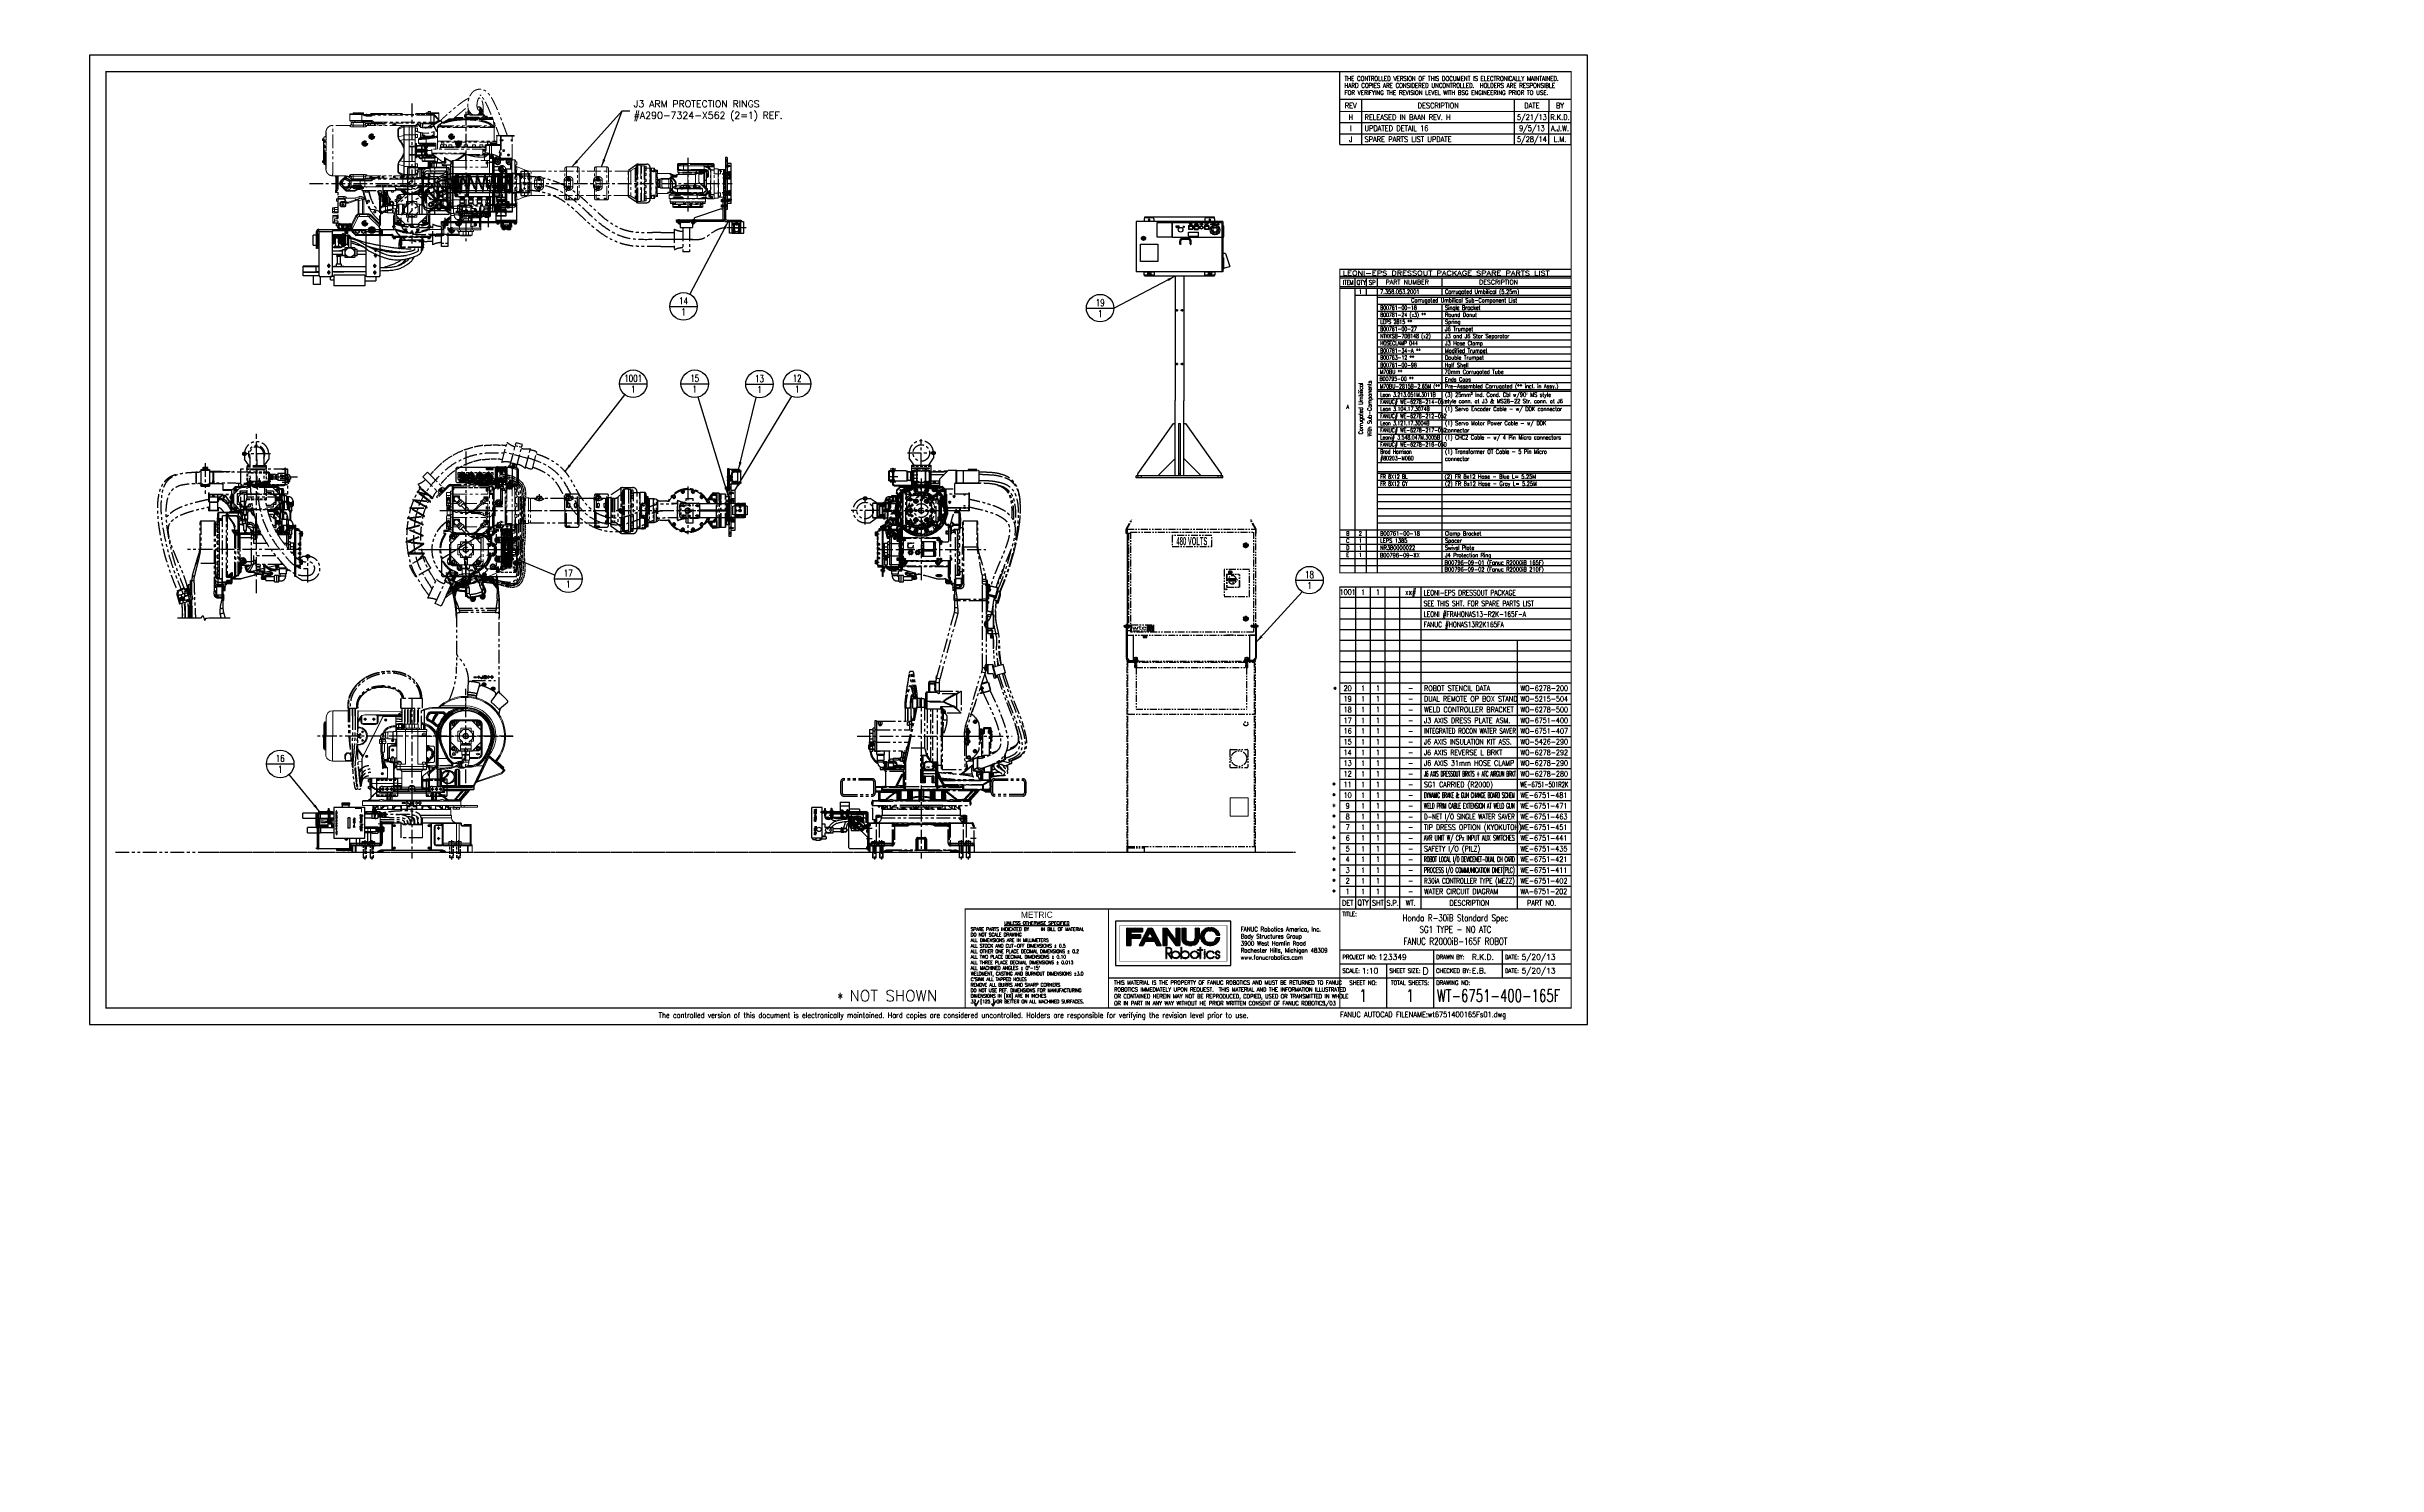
# Model space of a CAD drawing. Extents: x -2384 to 29887, y -2542 to 22350.
# Drawn here: x -248 to 13189, y -2542 to 5638 of the extents above; entities that cross this region are included whole.
import ezdxf
from ezdxf.enums import TextEntityAlignment as Align
from ezdxf.lldxf.tags import DXFTag

# ---------------------------------------------------------------- set-up
doc = ezdxf.new("R2010")
doc.units = 0
doc.header["$LTSCALE"] = 63.5
doc.header["$MEASUREMENT"] = 0
for name, pattern in [('CENTER', [2, 1.25, -0.25, 0.25, -0.25]), ('HIDDEN', [0.375, 0.25, -0.125]), ('PHANTOM', [2.5, 1.25, -0.25, 0.25, -0.25, 0.25, -0.25])]:
    doc.linetypes.add(name, pattern=pattern)
doc.layers.get('0').update_dxf_attribs({"linetype": 'CONTINUOUS'})
for name, color, linetype in [('$DDT_AUDIT_GENERATED_(10A2)', 7, 'CONTINUOUS'), ('$DDT_AUDIT_GENERATED_(1793)', 7, 'CONTINUOUS'), ('$DDT_AUDIT_GENERATED_(17D0)', 7, 'CONTINUOUS'), ('$DDT_AUDIT_GENERATED_(1FE4)', 7, 'CONTINUOUS'), ('$DDT_AUDIT_GENERATED_(2068)', 7, 'CONTINUOUS'), ('$DDT_AUDIT_GENERATED_(407)', 7, 'CONTINUOUS'), ('$DDT_AUDIT_GENERATED_(407C)', 7, 'CONTINUOUS'), ('$DDT_AUDIT_GENERATED_(4084)', 7, 'CONTINUOUS'), ('$DDT_AUDIT_GENERATED_(59CC)', 7, 'CONTINUOUS'), ('$DDT_AUDIT_GENERATED_(5A00)', 7, 'CONTINUOUS'), ('$DDT_AUDIT_GENERATED_(780C)', 7, 'CONTINUOUS'), ('1', 4, 'HIDDEN'), ('2', 2, 'CENTER'), ('3', 3, 'CONTINUOUS'), ('4', 6, 'PHANTOM'), ('5', 1, 'PHANTOM'), ('6', 8, 'CONTINUOUS'), ('A290-7321-X836', 7, 'CONTINUOUS'), ('A290-7324-X213', 7, 'CONTINUOUS'), ('A290-7324-X784', 7, 'CONTINUOUS'), ('A290-7324-X804', 7, 'CONTINUOUS'), ('A290-7329-X201', 7, 'CONTINUOUS'), ('A290-7329-X301', 7, 'CONTINUOUS'), ('A290-7329-X720', 7, 'CONTINUOUS'), ('A290-7329-X795', 7, 'CONTINUOUS'), ('BODY', 1, 'CONTINUOUS'), ('DETAIL', 2, 'CONTINUOUS'), ('DIM', 254, 'CONTINUOUS'), ('Hose Routing', 7, 'CONTINUOUS'), ('LIBRL_A6-BA-12X2', 7, 'CONTINUOUS'), ('LIBRL_A6-BA-4X6', 7, 'CONTINUOUS'), ('LIBRL_A6-BA-5X20', 7, 'CONTINUOUS'), ('LIBRL_A6-BA-8X12', 7, 'CONTINUOUS'), ('LIBRL_A97L-0218-', 7, 'CONTINUOUS'), ('Robots', 6, 'CONTINUOUS'), ('Umbilical', 1, 'PHANTOM'), ('weld controller', 1, 'PHANTOM')]:
    doc.layers.add(name, color=color, linetype=linetype)
doc.styles.add('ROMAND', font='romand', dxfattribs={"width": 0.75, "height": 4.004326})
doc.styles.add('ROMANS', font='ROMANS.shx')
doc.styles.add('SANSSERIF', font='sanssb__.ttf')
doc.styles.add('SIMPLEX', font='simplex')
doc.styles.add('SN0', font='ROMANS')
doc.styles.get("Standard").update_dxf_attribs({"font": 'romans.shx'})
doc.styles.add('TitleBlockText1', font='romans.shx', dxfattribs={"width": 0.75})
doc.styles.add('TitleBlockText2', font='vinet.ttf')
tags = doc.linetypes.add('AM_ISO09W050', pattern=[22.5, 12, -1.5, 3, -1.5, 3, -1.5]).pattern_tags.tags
tags[14:15] = [DXFTag(74, 4), DXFTag(75, 0), DXFTag(340, '0'), DXFTag(46, 1.0), DXFTag(50, 0.0), DXFTag(44, 0.0), DXFTag(45, 0.0)]
tags[12:13] = [DXFTag(74, 4), DXFTag(75, 0), DXFTag(340, '0'), DXFTag(46, 1.0), DXFTag(50, 0.0), DXFTag(44, 0.0), DXFTag(45, 0.0)]
tags[10:11] = [DXFTag(74, 4), DXFTag(75, 0), DXFTag(340, '0'), DXFTag(46, 1.0), DXFTag(50, 0.0), DXFTag(44, 0.0), DXFTag(45, 0.0)]
tags[8:9] = [DXFTag(74, 4), DXFTag(75, 0), DXFTag(340, '0'), DXFTag(46, 1.0), DXFTag(50, 0.0), DXFTag(44, 0.0), DXFTag(45, 0.0)]
tags[6:7] = [DXFTag(74, 4), DXFTag(75, 0), DXFTag(340, '0'), DXFTag(46, 1.0), DXFTag(50, 0.0), DXFTag(44, 0.0), DXFTag(45, 0.0)]
tags[4:5] = [DXFTag(74, 4), DXFTag(75, 0), DXFTag(340, '0'), DXFTag(46, 1.0), DXFTag(50, 0.0), DXFTag(44, 0.0), DXFTag(45, 0.0)]
doc.dimstyles.get("Standard").update_dxf_attribs({"dimtxt": 0.18, "dimasz": 0.18, "dimexe": 0.18, "dimexo": 0.0625, "dimgap": 0.09, "dimtad": 0, "dimtih": 1, "dimtoh": 1, "dimdec": 4, "dimzin": 0, "dimdsep": 46, "dimtxsty": 'Standard', "dimcen": 0.09, "dimadec": 0, "dimazin": 0, "dimtfac": 1, "dimtdec": 4, "dimtofl": 0, "dimtmove": 0, "dimatfit": 3, "dimfxl": 1, "dimtolj": 1, "dimtzin": 0, "dimarcsym": 0})

# ---------------------------------------------------------------- blocks, each defined once
blk = doc.blocks.new('TitleBlock Revision Block Add-On')
at = {"layer": '6'}
for p, q in [((0.5, -0.25), (0.5, 0)), ((3.96875, -0.25), (3.96875, 0)), ((4.75, -0.25), (4.75, 0)), ((0, -0.25), (5.25, -0.25))]:
    blk.add_line(p, q, dxfattribs=at)
at = {"layer": '6', "const_width": 0.025}
for points in [[(0, -0.25), (0, 0)], [(5.25, -0.25), (5.25, 0)]]:
    blk.add_lwpolyline(points, dxfattribs=at)
at = {"layer": '3', "width": 0.75, "flags": 8}
for tag, p in [('REVLETTER', (0.25, -0.1875)), ('REVISIONDATE', (4.359375, -0.1875)), ('RELEASEDBY', (5, -0.1875))]:
    blk.add_attdef(tag, text='', height=0.125, dxfattribs=at).set_placement(p, align=Align.CENTER)
blk.add_attdef('DESCRIPTION', (0.5625, -0.1875), '', height=0.125, dxfattribs=at)
blk = doc.blocks.new('*X5')
at = {"color": 0}
for p, q in [((774.826731, 239.016568), (779.441831, 243.631668)), ((774.826731, 240.254004), (778.204394, 243.631668)), ((774.826731, 241.491441), (776.966958, 243.631668)), ((774.826731, 242.728878), (775.729521, 243.631668)), ((780.051448, 238.359094), (774.826731, 243.583811)), ((774.826731, 237.779131), (780.051448, 243.003848)), ((780.051448, 237.121657), (774.826731, 242.346374)), ((774.826731, 236.541694), (780.051448, 241.766411)), ((780.051448, 235.88422), (774.826731, 241.108937)), ((774.826731, 235.304257), (780.051448, 240.528974)), ((780.051448, 239.59653), (776.016311, 243.631668)), ((780.051448, 240.833967), (777.253748, 243.631668)), ((780.051448, 242.071404), (778.491184, 243.631668)), ((780.051448, 243.308841), (779.728621, 243.631668)), ((791.80795, 238.67367), (796.765947, 243.631668)), ((791.80795, 239.911107), (795.528511, 243.631668)), ((791.80795, 241.148544), (794.291074, 243.631668)), ((791.80795, 242.385981), (793.053637, 243.631668)), ((791.80795, 243.623418), (791.8162, 243.631668)), ((797.032667, 237.464554), (791.80795, 242.689271)), ((791.80795, 237.436233), (797.032667, 242.66095)), ((797.032667, 236.227117), (791.80795, 241.451834)), ((791.80795, 236.198797), (797.032667, 241.423514)), ((797.032667, 234.98968), (791.80795, 240.214397)), ((791.80795, 234.96136), (797.032667, 240.186077)), ((797.032667, 238.701991), (792.10299, 243.631668)), ((797.032667, 239.939428), (793.340427, 243.631668)), ((797.032667, 241.176865), (794.577864, 243.631668)), ((797.032667, 242.414301), (795.815301, 243.631668)), ((780.051448, 234.646783), (774.826731, 239.8715)), ((774.826731, 234.06682), (780.051448, 239.291537)), ((780.051448, 233.409346), (774.826731, 238.634063)), ((774.826731, 232.829383), (780.051448, 238.0541)), ((780.051448, 232.171909), (774.826731, 237.396626)), ((774.826731, 231.591946), (780.051448, 236.816663)), ((780.051448, 230.934472), (774.826731, 236.159189)), ((774.826731, 230.35451), (780.051448, 235.579227)), ((780.051448, 229.697035), (774.826731, 234.921753)), ((774.826731, 229.117073), (780.051448, 234.34179)), ((780.051448, 228.459599), (774.826731, 233.684316)), ((780.129598, 227.144012), (774.826731, 232.446879)), ((787.254359, 218.781814), (774.826731, 231.209442)), ((786.016922, 218.781814), (774.826731, 229.972005)), ((784.779485, 218.781814), (774.826731, 228.734568)), ((774.826831, 227.879736), (780.051448, 233.104353)), ((783.531658, 218.792204), (774.837121, 227.486741)), ((774.905975, 226.721443), (780.051448, 231.866916)), ((782.11494, 218.971485), (775.016402, 226.070024)), ((775.105238, 225.683269), (780.051448, 230.629479)), ((775.398838, 224.739433), (780.051448, 229.392042)), ((780.298602, 219.550386), (775.595303, 224.253686)), ((775.771727, 223.874885), (780.051448, 228.154605)), ((776.214613, 223.080333), (780.15636, 227.022081)), ((776.72173, 222.350014), (780.491198, 226.119481)), ((777.28975, 221.680597), (780.989095, 225.379941)), ((777.917236, 221.070646), (781.628394, 224.781804)), ((778.604434, 220.520407), (782.412484, 224.328457)), ((779.353304, 220.03184), (783.373315, 224.051851)), ((780.167823, 219.608922), (784.565432, 224.006531)), ((781.054647, 219.258309), (785.802869, 224.006531)), ((782.024462, 218.990688), (787.040306, 224.006531)), ((783.094771, 218.823559), (788.29894, 224.027729)), ((788.473296, 218.800314), (783.188928, 224.084681)), ((784.290463, 218.781814), (797.032667, 231.524019)), ((789.573286, 218.937761), (784.504515, 224.006531)), ((785.527899, 218.781814), (797.032667, 230.286582)), ((790.56662, 219.181864), (785.741952, 224.006531)), ((786.765336, 218.781814), (797.032667, 229.049145)), ((791.473323, 219.512597), (786.979389, 224.006531)), ((788.003452, 218.782493), (797.031988, 227.811029)), ((792.305463, 219.917894), (788.204352, 224.019005)), ((793.070555, 220.39024), (789.221632, 224.239163)), ((789.358633, 218.900237), (796.914244, 226.455849)), ((793.773172, 220.925059), (790.04605, 224.652181)), ((794.415749, 221.519919), (790.720937, 225.214731)), ((791.034974, 219.339141), (796.47534, 224.779507)), ((794.998954, 222.174151), (791.255698, 225.917407)), ((795.521788, 222.888753), (791.635943, 226.774598)), ((791.786752, 227.515541), (797.032667, 232.761456)), ((795.981439, 223.66654), (791.8071, 227.840878)), ((797.032667, 233.752243), (791.80795, 238.97696)), ((791.80795, 233.723923), (797.032667, 238.94864)), ((797.032667, 232.514806), (791.80795, 237.739524)), ((791.80795, 232.486486), (797.032667, 237.711203)), ((797.032667, 231.27737), (791.80795, 236.502087)), ((791.80795, 231.249049), (797.032667, 236.473766)), ((797.032667, 230.039933), (791.80795, 235.26465)), ((791.80795, 230.011612), (797.032667, 235.236329)), ((797.032667, 228.802496), (791.80795, 234.027213)), ((791.80795, 228.774175), (797.032667, 233.998892)), ((797.025939, 227.571787), (791.80795, 232.789776)), ((796.91287, 226.447419), (791.80795, 231.552339)), ((796.687737, 225.435116), (791.80795, 230.314902)), ((796.372837, 224.512579), (791.80795, 229.077465))]:
    blk.add_line(p, q, dxfattribs=at)
blk = doc.blocks.new('*X2')
at = {"color": 0}
for p, q in [((698.780403, 233.504141), (708.90793, 243.631668)), ((698.780403, 234.741578), (707.670493, 243.631668)), ((698.780403, 235.979015), (706.433056, 243.631668)), ((698.780403, 237.216452), (705.195619, 243.631668)), ((698.780403, 238.453888), (703.958182, 243.631668)), ((698.780403, 239.691325), (702.720745, 243.631668)), ((698.780403, 240.928762), (701.483309, 243.631668)), ((698.780403, 242.166199), (700.245872, 243.631668)), ((698.780403, 243.403636), (699.008435, 243.631668)), ((704.00512, 237.684336), (698.780403, 242.909053)), ((704.00512, 236.446899), (698.780403, 241.671616)), ((704.00512, 235.209462), (698.780403, 240.434179)), ((704.519942, 238.406951), (699.295225, 243.631668)), ((705.757379, 238.406951), (700.532662, 243.631668)), ((706.994816, 238.406951), (701.770099, 243.631668)), ((708.232253, 238.406951), (703.007536, 243.631668)), ((709.469689, 238.406951), (704.244972, 243.631668)), ((704.92065, 238.406951), (710.145367, 243.631668)), ((710.707126, 238.406951), (705.482409, 243.631668)), ((706.158087, 238.406951), (711.382804, 243.631668)), ((711.944563, 238.406951), (706.719846, 243.631668)), ((707.395523, 238.406951), (712.62024, 243.631668)), ((713.182, 238.406951), (707.957283, 243.631668)), ((708.63296, 238.406951), (713.857677, 243.631668)), ((714.419437, 238.406951), (709.19472, 243.631668)), ((709.870397, 238.406951), (715.095114, 243.631668)), ((715.656874, 238.406951), (710.432157, 243.631668)), ((711.107834, 238.406951), (716.332551, 243.631668)), ((716.894311, 238.406951), (711.669594, 243.631668)), ((712.345271, 238.406951), (717.569988, 243.631668)), ((718.131747, 238.406951), (712.90703, 243.631668)), ((713.582708, 238.406951), (718.807425, 243.631668)), ((719.369184, 238.406951), (714.144467, 243.631668)), ((714.820145, 238.406951), (719.490629, 243.077435)), ((719.490629, 239.522943), (715.381904, 243.631668)), ((716.057581, 238.406951), (719.490629, 241.839998)), ((719.490629, 240.76038), (716.619341, 243.631668)), ((717.295018, 238.406951), (719.490629, 240.602561)), ((719.490629, 241.997817), (717.856778, 243.631668)), ((719.490629, 243.235254), (719.094215, 243.631668)), ((709.039733, 228.937412), (698.780403, 239.196742)), ((707.802296, 228.937412), (698.780403, 237.959305)), ((698.780403, 232.266704), (704.00512, 237.491421)), ((706.564859, 228.937412), (698.780403, 236.721869)), ((698.780403, 231.029267), (704.00512, 236.253984)), ((705.327422, 228.937412), (698.780403, 235.484432)), ((698.780403, 229.79183), (704.00512, 235.016547)), ((704.089985, 228.937412), (698.780403, 234.246995)), ((698.780403, 224.842083), (708.10045, 234.162129)), ((698.780403, 226.07952), (706.863013, 234.162129)), ((698.780403, 227.316957), (705.625576, 234.162129)), ((698.780403, 228.554393), (704.388139, 234.162129)), ((704.00512, 227.784841), (698.780403, 233.009558)), ((704.00512, 226.547404), (698.780403, 231.772121)), ((704.00512, 225.309967), (698.780403, 230.534684)), ((704.00512, 224.07253), (698.780403, 229.297247)), ((698.780403, 223.604646), (704.00512, 228.829363)), ((704.00512, 222.835093), (698.780403, 228.05981)), ((698.780403, 222.367209), (704.00512, 227.591926)), ((704.00512, 221.597657), (698.780403, 226.822374)), ((698.780403, 221.129772), (704.00512, 226.354489)), ((704.00512, 220.36022), (698.780403, 225.584937)), ((698.780403, 219.892335), (704.00512, 225.117052)), ((704.00512, 219.122783), (698.780403, 224.3475)), ((703.108652, 218.781814), (698.780403, 223.110063)), ((701.871215, 218.781814), (698.780403, 221.872626)), ((700.633778, 218.781814), (698.780403, 220.635189)), ((699.396341, 218.781814), (698.780403, 219.397752)), ((698.907319, 218.781814), (704.00512, 223.879616)), ((700.144756, 218.781814), (704.00512, 222.642179)), ((701.382192, 218.781814), (704.00512, 221.404742)), ((702.619629, 218.781814), (704.00512, 220.167305)), ((703.857066, 218.781814), (704.00512, 218.929868)), ((704.113169, 228.937412), (709.337886, 234.162129)), ((710.27717, 228.937412), (705.052453, 234.162129)), ((705.350606, 228.937412), (710.575323, 234.162129)), ((711.514607, 228.937412), (706.28989, 234.162129)), ((706.588043, 228.937412), (711.81276, 234.162129)), ((712.752043, 228.937412), (707.527326, 234.162129)), ((707.82548, 228.937412), (713.050197, 234.162129)), ((713.98948, 228.937412), (708.764763, 234.162129)), ((709.062917, 228.937412), (714.287634, 234.162129)), ((715.226917, 228.937412), (710.0022, 234.162129)), ((710.300354, 228.937412), (715.525071, 234.162129)), ((716.464354, 228.937412), (711.239637, 234.162129)), ((711.537791, 228.937412), (716.749874, 234.149496)), ((716.749874, 229.889329), (712.477074, 234.162129)), ((712.775227, 228.937412), (716.749874, 232.912059)), ((716.749874, 231.126766), (713.714511, 234.162129)), ((714.012664, 228.937412), (716.749874, 231.674622)), ((716.749874, 232.364203), (714.951948, 234.162129)), ((715.250101, 228.937412), (716.749874, 230.437186)), ((716.749874, 233.60164), (716.189385, 234.162129)), ((716.487538, 228.937412), (716.749874, 229.199749)), ((718.532455, 238.406951), (719.490629, 239.365124))]:
    blk.add_line(p, q, dxfattribs=at)
blk = doc.blocks.new('*X8')
at = {"color": 0}
for p, q in [((761.421003, 201.922762), (762.220004, 202.721764)), ((762.182041, 201.427725), (761.426522, 202.183244)), ((762.297702, 200.781734), (761.428481, 201.650955)), ((761.445765, 201.417194), (762.158474, 202.129903)), ((761.447999, 202.480088), (762.395101, 203.427191)), ((762.154795, 201.985301), (761.470281, 202.669815)), ((762.585466, 199.96364), (761.492323, 201.056783)), ((761.510532, 200.951631), (762.166067, 201.607166)), ((761.548411, 203.110831), (762.857929, 204.420349)), ((762.186251, 202.484176), (761.550433, 203.119993)), ((761.608117, 200.518886), (762.223182, 201.133951)), ((765.319918, 196.698858), (761.651049, 200.367727)), ((762.261747, 202.939009), (761.661057, 203.539699)), ((761.733788, 200.114227), (762.319156, 200.699595)), ((761.771947, 203.864697), (764.961894, 207.054644)), ((762.372831, 203.358255), (761.798166, 203.932921)), ((761.884283, 199.734392), (762.447495, 200.297604)), ((762.514179, 203.747237), (761.958968, 204.302449)), ((764.440828, 197.047618), (761.999809, 199.488637)), ((762.05729, 199.377069), (762.603978, 199.923757)), ((762.682265, 204.109481), (762.141474, 204.650272)), ((762.251157, 199.040606), (762.785766, 199.575215)), ((762.323581, 204.946661), (763.87993, 206.50301)), ((762.874701, 204.447375), (762.344266, 204.977811)), ((762.464715, 198.723834), (762.990935, 199.250054)), ((763.089883, 204.762523), (762.566353, 205.286053)), ((762.697174, 198.425962), (763.218222, 198.947011)), ((763.32679, 205.055947), (762.80709, 205.575647)), ((762.948052, 198.146511), (763.466876, 198.665335)), ((763.584871, 205.328196), (763.066123, 205.846944)), ((763.217147, 197.885275), (763.73658, 198.404709)), ((763.863991, 205.579406), (763.343365, 206.100032)), ((763.504513, 197.642311), (764.027421, 198.165219)), ((764.164418, 205.809309), (763.638988, 206.334739)), ((763.81047, 197.417939), (764.339896, 197.947364)), ((764.486846, 206.017211), (763.953437, 206.55062)), ((764.135629, 197.212767), (764.674966, 197.752104)), ((764.832472, 206.201915), (764.287463, 206.746924)), ((764.406242, 205.968662), (765.71576, 207.27818)), ((764.480932, 197.02774), (765.034154, 197.580962)), ((765.203127, 206.36159), (764.642185, 206.922532)), ((764.847741, 196.864219), (765.41974, 197.436218)), ((766.008973, 196.540132), (764.915831, 197.633275)), ((765.601522, 206.493526), (765.019188, 207.075859)), ((765.237966, 196.724114), (765.835085, 197.321233)), ((765.3994, 206.431489), (766.346502, 207.378592)), ((766.031673, 206.593704), (765.420693, 207.204685)), ((765.654283, 196.610101), (766.285244, 197.241062)), ((766.603146, 196.47629), (765.733925, 197.345511)), ((766.499729, 206.655979), (765.849823, 207.305884)), ((766.100508, 196.525995), (766.778178, 197.203666)), ((766.104827, 206.606586), (766.903828, 207.405588)), ((767.015682, 206.670355), (766.311095, 207.374943)), ((767.135435, 196.474331), (766.379916, 197.22985)), ((766.582267, 196.477425), (767.327516, 197.222674)), ((766.696688, 206.668117), (767.409397, 207.380826)), ((767.597591, 206.618777), (766.811318, 207.405049)), ((767.622006, 196.51809), (766.937492, 197.202604)), ((767.108351, 196.473179), (767.960208, 197.325036)), ((767.219425, 206.660524), (767.87496, 207.316059)), ((768.285015, 206.461683), (767.36151, 207.385188)), ((768.072184, 196.598242), (767.436366, 197.23406)), ((767.692639, 206.603408), (768.307705, 207.218474)), ((767.693781, 196.528279), (768.74783, 197.582328)), ((768.49189, 196.708867), (767.8912, 197.309556)), ((769.216099, 206.060928), (767.981606, 207.295422)), ((768.126996, 206.507435), (768.712364, 207.092803)), ((768.885111, 196.845975), (768.310446, 197.42064)), ((768.368446, 196.672614), (772.153977, 200.458144)), ((768.528987, 206.379096), (769.092199, 206.942308)), ((769.25464, 197.006777), (768.699428, 197.561989)), ((772.043793, 203.763565), (768.715756, 207.091602)), ((768.902833, 206.222612), (769.449522, 206.769301)), ((769.602463, 197.189283), (769.061672, 197.730075)), ((769.213338, 196.987176), (771.839415, 199.613252)), ((769.251376, 206.040825), (769.785985, 206.575434)), ((769.930001, 197.392075), (769.399566, 197.922511)), ((769.576537, 205.835656), (770.102757, 206.361875)), ((770.238244, 197.614163), (769.714714, 198.137692)), ((771.565586, 204.772102), (769.724293, 206.613395)), ((769.87958, 205.608369), (770.400628, 206.129417)), ((770.527837, 197.854899), (770.008138, 198.374599)), ((770.161256, 205.359715), (770.68008, 205.878538)), ((770.799135, 198.113932), (770.280387, 198.63268)), ((770.421882, 205.090011), (770.941316, 205.609444)), ((771.052223, 198.391174), (770.531597, 198.9118)), ((770.661371, 204.79917), (771.18428, 205.322078)), ((771.28693, 198.686797), (770.7615, 199.212227)), ((770.879226, 204.486695), (771.408652, 205.01612)), ((771.502811, 199.001246), (770.969402, 199.534655)), ((772.247612, 203.029416), (771.013119, 204.263909)), ((771.074487, 204.151625), (771.613824, 204.690962)), ((771.699115, 199.335272), (771.154106, 199.880281)), ((771.244263, 200.078761), (772.298312, 201.132809)), ((771.245628, 203.792437), (771.798851, 204.345659)), ((771.874723, 199.689994), (771.313781, 200.250937)), ((771.390373, 203.406851), (771.962372, 203.97885)), ((772.337379, 202.409319), (771.413873, 203.332825)), ((772.02805, 200.066998), (771.445716, 200.649331)), ((771.501555, 200.866383), (772.353412, 201.71824)), ((771.505358, 202.991506), (772.102477, 203.588625)), ((772.156876, 200.468502), (771.545895, 201.079483)), ((772.35724, 201.859128), (771.570968, 202.6454)), ((771.585529, 202.541347), (772.21649, 203.172307)), ((771.603917, 201.499075), (772.349166, 202.244324)), ((772.258075, 200.897632), (771.60817, 201.547538)), ((772.327134, 201.358904), (771.622546, 202.063491)), ((771.622925, 202.048412), (772.300595, 202.726083))]:
    blk.add_line(p, q, dxfattribs=at)
blk = doc.blocks.new('*X7')
at = {"color": 0}
for p, q in [((754.04334, 211.515662), (755.495585, 212.967907)), ((754.04334, 212.045992), (754.965255, 212.967907)), ((754.04334, 212.576322), (754.434925, 212.967907)), ((754.776907, 212.01484), (754.04334, 212.748407)), ((754.776907, 211.48451), (754.04334, 212.218077)), ((754.04334, 210.985332), (754.776907, 211.718899)), ((754.776907, 210.95418), (754.04334, 211.687747)), ((754.04334, 210.455002), (754.776907, 211.188568)), ((754.776907, 210.42385), (754.04334, 211.157417)), ((754.04334, 209.924672), (754.776907, 210.658238)), ((754.776907, 209.89352), (754.04334, 210.627086)), ((754.04334, 209.394342), (754.776907, 210.127908)), ((754.776907, 209.36319), (754.04334, 210.096756)), ((754.04334, 208.864011), (754.776907, 209.597578)), ((754.776907, 208.83286), (754.04334, 209.566426)), ((754.04334, 208.333681), (754.776907, 209.067248)), ((754.776907, 208.302529), (754.04334, 209.036096)), ((754.04334, 207.803351), (754.776907, 208.536918)), ((754.776907, 207.772199), (754.04334, 208.505766)), ((754.04334, 207.273021), (754.776907, 208.006588)), ((754.776907, 207.241869), (754.04334, 207.975436)), ((754.04334, 206.742691), (754.776907, 207.476258)), ((754.776907, 206.711539), (754.04334, 207.445106)), ((754.04334, 206.212361), (754.776907, 206.945928)), ((754.776907, 206.181209), (754.04334, 206.914776)), ((754.04334, 205.682031), (754.776907, 206.415598)), ((754.776907, 205.650879), (754.04334, 206.384446)), ((754.04334, 205.151701), (754.776907, 205.885268)), ((754.776907, 205.120549), (754.04334, 205.854116)), ((754.04334, 204.621371), (754.776907, 205.354938)), ((754.776907, 204.590219), (754.04334, 205.323786)), ((754.04334, 204.091041), (754.776907, 204.824607)), ((754.776907, 204.059889), (754.04334, 204.793456)), ((754.04334, 203.560711), (754.776907, 204.294277)), ((754.776907, 203.529559), (754.04334, 204.263125)), ((754.04334, 203.030381), (754.776907, 203.763947)), ((754.776907, 202.999229), (754.04334, 203.732795)), ((754.04334, 202.50005), (754.776907, 203.233617)), ((754.776907, 202.468898), (754.04334, 203.202465)), ((754.04334, 201.96972), (754.776907, 202.703287)), ((754.776907, 201.938568), (754.04334, 202.672135)), ((754.04334, 201.43939), (754.776907, 202.172957)), ((754.776907, 201.408238), (754.04334, 202.141805)), ((754.04334, 200.90906), (754.776907, 201.642627)), ((754.776907, 200.877908), (754.04334, 201.611475)), ((754.04334, 200.37873), (754.776907, 201.112297)), ((754.776907, 200.347578), (754.04334, 201.081145)), ((754.04334, 199.8484), (754.776907, 200.581967)), ((754.776907, 199.817248), (754.04334, 200.550815)), ((754.04334, 199.31807), (754.776907, 200.051637)), ((754.776907, 199.286918), (754.04334, 200.020485)), ((754.04334, 198.78774), (754.776907, 199.521307)), ((754.776907, 198.756588), (754.04334, 199.490155)), ((754.04334, 198.25741), (754.776907, 198.990977)), ((754.776907, 198.226258), (754.04334, 198.959825)), ((754.04334, 197.72708), (754.776907, 198.460646)), ((754.776907, 197.695928), (754.04334, 198.429494)), ((754.04334, 197.19675), (754.776907, 197.930316)), ((754.776907, 197.165598), (754.04334, 197.899164)), ((754.04334, 196.66642), (754.776907, 197.399986)), ((754.776907, 196.635268), (754.04334, 197.368834)), ((754.413051, 196.468793), (754.04334, 196.838504)), ((755.087736, 212.234341), (754.354169, 212.967907)), ((754.376044, 196.468793), (754.776907, 196.869656)), ((755.618066, 212.234341), (754.884499, 212.967907)), ((755.292349, 212.234341), (756.025915, 212.967907)), ((756.148396, 212.234341), (755.414829, 212.967907)), ((755.822679, 212.234341), (756.556245, 212.967907)), ((756.678726, 212.234341), (755.94516, 212.967907)), ((758.55325, 201.874535), (756.20861, 204.219176)), ((756.241154, 204.167534), (756.311123, 204.237504)), ((756.353009, 212.234341), (757.086576, 212.967907)), ((756.446165, 203.842216), (756.841453, 204.237504)), ((757.209056, 212.234341), (756.47549, 212.967907)), ((756.651177, 203.516897), (757.373785, 204.239505)), ((757.649532, 203.308583), (756.720612, 204.237504)), ((756.856188, 203.191578), (757.967517, 204.302907)), ((756.883339, 212.234341), (757.60348, 212.954482)), ((757.774267, 212.19946), (757.00582, 212.967907)), ((757.061199, 202.86626), (757.593089, 203.398149)), ((759.456968, 200.440487), (757.112328, 202.785128)), ((757.934361, 203.554085), (757.25094, 204.237505)), ((757.266211, 202.540941), (757.798101, 203.072831)), ((757.410342, 212.231014), (758.074389, 212.895061)), ((757.471222, 202.215622), (758.003112, 202.747512)), ((758.457159, 212.046898), (757.54556, 212.958497)), ((757.676234, 201.890304), (758.208123, 202.422193)), ((757.722833, 203.527894), (758.70934, 204.5144)), ((758.377806, 203.640969), (757.749594, 204.269182)), ((757.881245, 201.564985), (758.413135, 202.096875)), ((757.891723, 212.182065), (758.506849, 212.79719)), ((760.360686, 199.00644), (758.016045, 201.35108)), ((758.086257, 201.239666), (758.618146, 201.771556)), ((759.484583, 211.549805), (758.154203, 212.880184)), ((758.787491, 203.761615), (758.19714, 204.351966)), ((758.291268, 200.914348), (758.823158, 201.446237)), ((758.326053, 212.086064), (758.907201, 212.667213)), ((758.362501, 203.637231), (761.845969, 207.120699)), ((758.49628, 200.589029), (759.028169, 201.120919)), ((759.168106, 203.911329), (758.604528, 204.474908)), ((758.701291, 200.263711), (759.233181, 200.7956)), ((758.722547, 211.952228), (759.27958, 212.509262)), ((761.684327, 209.88039), (758.891745, 212.672972)), ((758.906302, 199.938392), (759.438192, 200.470282)), ((761.264404, 197.572392), (758.919763, 199.917032)), ((759.522788, 204.086978), (758.978188, 204.631578)), ((759.086743, 211.786094), (759.626768, 212.326119)), ((759.111314, 199.613073), (759.643204, 200.144963)), ((759.16599, 203.91039), (761.57281, 206.31721)), ((759.316325, 199.287755), (759.848215, 199.819644)), ((759.853661, 204.286435), (759.322122, 204.817974)), ((759.422112, 211.591134), (759.950647, 212.119668)), ((759.521337, 198.962436), (760.053226, 199.494326)), ((760.162139, 204.508287), (759.638841, 205.031585)), ((759.726348, 198.637117), (760.258238, 199.169007)), ((759.730819, 211.36951), (760.25245, 211.891141)), ((761.837672, 196.468793), (759.823481, 198.482984)), ((760.449093, 204.751663), (759.929836, 205.270921)), ((759.93136, 198.311799), (760.463249, 198.843688)), ((760.014094, 211.122456), (760.532903, 211.641264)), ((761.069641, 211.025406), (760.036762, 212.058286)), ((760.136371, 197.98648), (760.668261, 198.51837)), ((760.714944, 205.016143), (760.195812, 205.535275)), ((760.272429, 210.85046), (760.792299, 211.37033)), ((760.341383, 197.661162), (760.873272, 198.193051)), ((760.959703, 205.301713), (760.436791, 205.824625)), ((760.50564, 210.553341), (761.030528, 211.078228)), ((760.546394, 197.335843), (761.078284, 197.867733)), ((761.89154, 209.142847), (760.56116, 210.473227)), ((761.182979, 205.608768), (760.652115, 206.139632)), ((760.712844, 210.230215), (761.247065, 210.764436)), ((761.307342, 196.468793), (760.727199, 197.048936)), ((760.751406, 197.010524), (761.283295, 197.542414)), ((761.383932, 205.938145), (760.840348, 206.481728)), ((760.892332, 209.879373), (761.440921, 210.427962)), ((760.956417, 196.685206), (761.488307, 197.217095)), ((760.968799, 206.77386), (761.955306, 207.760366)), ((761.561187, 206.291219), (760.999057, 206.85335)), ((761.041288, 209.497999), (761.610529, 210.06724)), ((761.969852, 208.534205), (761.058254, 209.445804)), ((761.712674, 206.670062), (761.124359, 207.258378)), ((761.155237, 209.081618), (761.753553, 209.679933)), ((761.180293, 207.515683), (761.978619, 208.314009)), ((761.835336, 207.077731), (761.210028, 207.703039)), ((761.973395, 208.000332), (761.210816, 208.762911)), ((761.226919, 208.62297), (761.866545, 209.262595)), ((761.243694, 208.109415), (761.944307, 208.810028)), ((761.924607, 207.51879), (761.245515, 208.197882)), ((761.270335, 196.468793), (761.693318, 196.891777)), ((761.800665, 196.468793), (761.89833, 196.566458))]:
    blk.add_line(p, q, dxfattribs=at)
blk = doc.blocks.new('*X9')
at = {"color": 0}
for p, q in [((773.891587, 212.272026), (774.587468, 212.967907)), ((773.891587, 212.802356), (774.057138, 212.967907)), ((774.625154, 211.788806), (773.891587, 212.522373)), ((773.891587, 211.741696), (774.625154, 212.475263)), ((774.625154, 211.258476), (773.891587, 211.992043)), ((773.891587, 211.211366), (774.625154, 211.944933)), ((774.625154, 210.728146), (773.891587, 211.461713)), ((773.891587, 210.681036), (774.625154, 211.414602)), ((774.625154, 210.197816), (773.891587, 210.931383)), ((773.891587, 210.150706), (774.625154, 210.884272)), ((774.625154, 209.667486), (773.891587, 210.401052)), ((773.891587, 209.620376), (774.625154, 210.353942)), ((774.625154, 209.137156), (773.891587, 209.870722)), ((773.891587, 209.090045), (774.625154, 209.823612)), ((774.625154, 208.606826), (773.891587, 209.340392)), ((773.891587, 208.559715), (774.625154, 209.293282)), ((774.625154, 208.076495), (773.891587, 208.810062)), ((773.891587, 208.029385), (774.625154, 208.762952)), ((774.625154, 207.546165), (773.891587, 208.279732)), ((773.891587, 207.499055), (774.625154, 208.232622)), ((774.625154, 207.015835), (773.891587, 207.749402)), ((773.891587, 206.968725), (774.625154, 207.702292)), ((774.625154, 206.485505), (773.891587, 207.219072)), ((773.891587, 203.256414), (777.819231, 207.184058)), ((773.891587, 206.438395), (774.625154, 207.171962)), ((773.891587, 203.786745), (776.951471, 206.846629)), ((774.625154, 205.955175), (773.891587, 206.688742)), ((773.891587, 205.908065), (774.625154, 206.641632)), ((774.625154, 205.424845), (773.891587, 206.158412)), ((773.891587, 205.377735), (774.625154, 206.111302)), ((774.625154, 204.894515), (773.891587, 205.628082)), ((773.891587, 204.847405), (774.625154, 205.580972)), ((775.063168, 203.92617), (773.891587, 205.097752)), ((773.891587, 204.317075), (774.625154, 205.050641)), ((774.908488, 203.550521), (773.891587, 204.567422)), ((774.782186, 203.146492), (773.891587, 204.037091)), ((773.891587, 202.726084), (775.03932, 203.873817)), ((774.688604, 202.709745), (773.891587, 203.506761)), ((773.891587, 202.195754), (774.761626, 203.065793)), ((774.634439, 202.233579), (773.891587, 202.976431)), ((774.630756, 201.706932), (773.891587, 202.446101)), ((773.891587, 201.665424), (774.650254, 202.424091)), ((774.698104, 201.109254), (773.891587, 201.915771)), ((773.891587, 201.135094), (774.625643, 201.86915)), ((774.884047, 200.392981), (773.891587, 201.385441)), ((773.891587, 200.604764), (774.658989, 201.372166)), ((773.891587, 200.074434), (774.735969, 200.918816)), ((775.390407, 199.356291), (773.891587, 200.855111)), ((773.891587, 199.544104), (774.848289, 200.500806)), ((777.374319, 196.842048), (773.891587, 200.324781)), ((773.891587, 199.013774), (774.990711, 200.112898)), ((774.625154, 199.060884), (773.891587, 199.794451)), ((773.891587, 198.483444), (775.159762, 199.751619)), ((774.625154, 198.530554), (773.891587, 199.264121)), ((774.625154, 198.000224), (773.891587, 198.733791)), ((773.891587, 197.953114), (774.625154, 198.68668)), ((774.625154, 197.469894), (773.891587, 198.203461)), ((773.891587, 197.422784), (774.625154, 198.15635)), ((774.625154, 196.939564), (773.891587, 197.67313)), ((773.891587, 196.892453), (774.625154, 197.62602)), ((774.565594, 196.468793), (773.891587, 197.1428)), ((774.035264, 196.468793), (773.891587, 196.61247)), ((774.625154, 212.319136), (773.976382, 212.967907)), ((773.998257, 196.468793), (774.625154, 197.09569)), ((774.625154, 212.849466), (774.506713, 212.967907)), ((774.528587, 196.468793), (774.625154, 196.56536)), ((775.243313, 204.276356), (774.708009, 204.811659)), ((774.822977, 198.884504), (775.35309, 199.414616)), ((776.23948, 197.446558), (774.869352, 198.816686)), ((775.446946, 204.603052), (774.920264, 205.129734)), ((775.045784, 198.576981), (775.569114, 199.100311)), ((775.672765, 204.907563), (775.151462, 205.428867)), ((775.287223, 198.288089), (775.806834, 198.807701)), ((775.919988, 205.190671), (775.401104, 205.709555)), ((775.546949, 198.017485), (776.065716, 198.536252)), ((776.18827, 205.452719), (775.668967, 205.972022)), ((775.824886, 197.765092), (776.34564, 198.285846)), ((776.477669, 205.69365), (775.955089, 206.21623)), ((776.121216, 197.531092), (776.646889, 198.056765)), ((776.788656, 205.912993), (776.259773, 206.441876)), ((776.436394, 197.315941), (776.970175, 197.849722)), ((777.122155, 206.109824), (776.583607, 206.648373)), ((776.771186, 197.120402), (777.316716, 197.665932)), ((778.140102, 196.606596), (776.779084, 197.967613)), ((777.47965, 206.282659), (776.927509, 206.8348)), ((777.126723, 196.945609), (777.688372, 197.507258)), ((777.863358, 206.429281), (777.292809, 206.99983)), ((777.423377, 206.257874), (778.503641, 207.338138)), ((777.504614, 196.79317), (778.087891, 197.376447)), ((778.276554, 206.546416), (777.681376, 207.141594)), ((778.777077, 196.499951), (777.815774, 197.461254)), ((777.907106, 196.665332), (778.519356, 197.277582)), ((778.724148, 206.629152), (778.095823, 207.257477)), ((778.2314, 206.535568), (779.095016, 207.399183)), ((778.337367, 196.565263), (778.989019, 197.216915)), ((779.338523, 196.468835), (778.532048, 197.27531)), ((779.213846, 206.669784), (778.539871, 207.343758)), ((778.799978, 196.497544), (779.507079, 197.204645)), ((778.873102, 206.64694), (779.625328, 207.399166)), ((779.75874, 206.65522), (779.018995, 207.394964)), ((779.847152, 196.490536), (779.129726, 197.207963)), ((779.301867, 196.469102), (780.09206, 197.259296)), ((779.428044, 206.671551), (780.110371, 207.353879)), ((780.384394, 206.559895), (779.541703, 207.402587)), ((780.31516, 196.552859), (779.656373, 197.211645)), ((779.854272, 196.491177), (780.78497, 197.421876)), ((779.925028, 206.638205), (780.559297, 207.272474)), ((781.156729, 206.317891), (780.122425, 207.352195)), ((780.749955, 196.648393), (780.132538, 197.26581)), ((780.378378, 206.561225), (780.97793, 207.160777)), ((780.477652, 196.584228), (781.733863, 197.840439)), ((781.156399, 196.77228), (780.569286, 197.359392)), ((784.638252, 203.366698), (780.789492, 207.215458)), ((780.796388, 206.448905), (781.370204, 207.022721)), ((781.537832, 196.921176), (780.973315, 197.485694)), ((781.184296, 206.306483), (781.738874, 206.861061)), ((781.217802, 196.794047), (784.503147, 200.079392)), ((781.89662, 197.092719), (781.348964, 197.640375)), ((781.545575, 206.137432), (782.085902, 206.677759)), ((784.34075, 204.19453), (781.617324, 206.917956)), ((782.234453, 197.285216), (781.699149, 197.820519)), ((781.882577, 205.944104), (782.41269, 206.474217)), ((782.552528, 197.497471), (782.025846, 198.024153)), ((782.196883, 205.72808), (782.720213, 206.251409)), ((782.247203, 197.293118), (784.004075, 199.049991)), ((782.85166, 197.728669), (782.330357, 198.249972)), ((782.489493, 205.49036), (783.009104, 206.009971)), ((783.132349, 197.97831), (782.613464, 198.497194)), ((782.760941, 205.231478), (783.279708, 205.750245)), ((783.394816, 198.246173), (782.875513, 198.765476)), ((783.011347, 204.951554), (783.532102, 205.472308)), ((783.639024, 198.532295), (783.116444, 199.054876)), ((783.240428, 204.650305), (783.766102, 205.175978)), ((783.86467, 198.836979), (783.335787, 199.365862)), ((783.447472, 204.327018), (783.981253, 204.860799)), ((783.456755, 199.563331), (784.712966, 200.819541)), ((784.071166, 199.160813), (783.532618, 199.699362)), ((783.631261, 203.980477), (784.176792, 204.526008)), ((784.257594, 199.504715), (783.705453, 200.056856)), ((784.774989, 202.699631), (783.740685, 203.733935)), ((783.789936, 203.608822), (784.351584, 204.17047)), ((784.422624, 199.870016), (783.852075, 200.440565)), ((783.875318, 200.512223), (784.806016, 201.442922)), ((783.920746, 203.209302), (784.504023, 203.792579)), ((784.564387, 200.258582), (783.969209, 200.85376)), ((784.825381, 202.118909), (783.982689, 202.961601)), ((784.019612, 202.777837), (784.631862, 203.390087)), ((784.037898, 201.205134), (784.828092, 201.995327)), ((784.68027, 200.673029), (784.051945, 201.301354)), ((784.817758, 201.596202), (784.078014, 202.335946)), ((784.080278, 202.308174), (784.731931, 202.959827)), ((784.092549, 201.790114), (784.79965, 202.497215)), ((784.766552, 201.117078), (784.092578, 201.791052))]:
    blk.add_line(p, q, dxfattribs=at)
blk = doc.blocks.new('*X3')
at = {"color": 0}
for p, q in [((721.388796, 227.651486), (735.136223, 241.398913)), ((722.477142, 229.977269), (734.741757, 242.241884)), ((723.565488, 232.303052), (734.34729, 243.084854)), ((724.653833, 234.628834), (733.656667, 243.631668)), ((725.742179, 236.954617), (732.41923, 243.631668)), ((726.830525, 239.280399), (731.181793, 243.631668)), ((730.888514, 236.787116), (727.329317, 240.346313)), ((741.839957, 227.07311), (727.723784, 241.189283)), ((727.91887, 241.606182), (729.944357, 243.631668)), ((740.751611, 229.398893), (728.11825, 242.032254)), ((739.663265, 231.724675), (728.512717, 242.875224)), ((738.57492, 234.050458), (728.99371, 243.631668)), ((737.486574, 236.376241), (730.231147, 243.631668)), ((736.398228, 238.702023), (731.468583, 243.631668)), ((731.601079, 236.626332), (735.53069, 240.555943)), ((735.309883, 241.027806), (732.70602, 243.631668)), ((734.221537, 243.353588), (733.943457, 243.631668)), ((717.957894, 218.781814), (717.467656, 219.272053)), ((717.468872, 218.781814), (728.197877, 229.510819)), ((719.195331, 218.781814), (717.862122, 220.115023)), ((718.123759, 220.674139), (727.943699, 230.494079)), ((720.432768, 218.781814), (718.256589, 220.957993)), ((721.670205, 218.781814), (718.651055, 221.800964)), ((718.706309, 218.781814), (729.435314, 229.510819)), ((722.604719, 219.084737), (719.045522, 222.643934)), ((719.212105, 222.999921), (729.032045, 232.819861)), ((722.999185, 219.927707), (719.439988, 223.486905)), ((723.393652, 220.770678), (719.834454, 224.329875)), ((719.943745, 218.781814), (724.678662, 223.516731)), ((723.788118, 221.613648), (720.228921, 225.172846)), ((720.300451, 225.325704), (730.120391, 235.145644)), ((724.182585, 222.456619), (720.623387, 226.015816)), ((724.577051, 223.299589), (721.017854, 226.858786)), ((721.181182, 218.781814), (723.590317, 221.190949)), ((724.971518, 224.14256), (721.41232, 227.701757)), ((725.771204, 224.58031), (721.806787, 228.544727)), ((727.008641, 224.58031), (722.201253, 229.387698)), ((722.418619, 218.781814), (722.501971, 218.865166)), ((728.246078, 224.58031), (722.59572, 230.230668)), ((729.483514, 224.58031), (722.990186, 231.073638)), ((730.720951, 224.58031), (723.384653, 231.916609)), ((731.958388, 224.58031), (723.779119, 232.759579)), ((727.732783, 230.043352), (724.173585, 233.60255)), ((728.127249, 230.886323), (724.568052, 234.44552)), ((728.521716, 231.729293), (724.962518, 235.28849)), ((728.916182, 232.572264), (725.356985, 236.131461)), ((725.742241, 224.58031), (730.67275, 229.510819)), ((729.310649, 233.415234), (725.751451, 236.974431)), ((729.705115, 234.258204), (726.145918, 237.817402)), ((730.099581, 235.101175), (726.540384, 238.660372)), ((730.494048, 235.944145), (726.934851, 239.503342)), ((726.979678, 224.58031), (731.910187, 229.510819)), ((728.217115, 224.58031), (733.147624, 229.510819)), ((733.195825, 224.58031), (728.265316, 229.510819)), ((729.454552, 224.58031), (734.385061, 229.510819)), ((734.433262, 224.58031), (729.502753, 229.510819)), ((730.691989, 224.58031), (739.080888, 232.969209)), ((735.670699, 224.58031), (730.74019, 229.510819)), ((731.929426, 224.58031), (739.475354, 232.126239)), ((736.908136, 224.58031), (731.977626, 229.510819)), ((731.995545, 235.783362), (735.925156, 239.712973)), ((742.928302, 224.747328), (732.086379, 235.589251)), ((732.390012, 234.940391), (736.319623, 238.870002)), ((732.784478, 234.097421), (736.714089, 238.027032)), ((733.166863, 224.58031), (739.869821, 231.283268)), ((744.016648, 222.421545), (733.174725, 233.263468)), ((733.178945, 233.254451), (737.108556, 237.184061)), ((743.944068, 218.781814), (733.215063, 229.510819)), ((733.573411, 232.41148), (737.503022, 236.341091)), ((733.967878, 231.56851), (737.897489, 235.49812)), ((745.104994, 220.095763), (734.263071, 230.937686)), ((734.362344, 230.725539), (738.291955, 234.65515)), ((734.404299, 224.58031), (740.264287, 230.440298)), ((745.181505, 218.781814), (734.4525, 229.510819)), ((734.756811, 229.882569), (738.686421, 233.81218)), ((735.641736, 224.58031), (740.658754, 229.597328)), ((736.879173, 224.58031), (741.05322, 228.754357)), ((737.518076, 223.981776), (741.447687, 227.911387)), ((742.706631, 218.781814), (737.528108, 223.960338)), ((737.912542, 223.138806), (741.842153, 227.068416)), ((738.307009, 222.295835), (742.23662, 226.225446)), ((741.469195, 218.781814), (738.616453, 221.634556)), ((738.701475, 221.452865), (742.631086, 225.382476)), ((739.095942, 220.609894), (743.025552, 224.539505)), ((739.490408, 219.766924), (743.420019, 223.696535)), ((740.231758, 218.781814), (739.704799, 219.308773)), ((739.884875, 218.923954), (743.814485, 222.853564)), ((740.980172, 218.781814), (744.208952, 222.010594)), ((742.217609, 218.781814), (744.603418, 221.167624)), ((743.455046, 218.781814), (744.997885, 220.324653)), ((744.692483, 218.781814), (745.392351, 219.481683))]:
    blk.add_line(p, q, dxfattribs=at)
blk = doc.blocks.new('*X4')
at = {"color": 0}
for p, q in [((748.616589, 238.7926), (753.455657, 243.631668)), ((748.616589, 240.030036), (752.21822, 243.631668)), ((748.616589, 241.267473), (750.980783, 243.631668)), ((748.616589, 242.50491), (749.743346, 243.631668)), ((748.616589, 237.555163), (754.179935, 243.118509)), ((770.822525, 220.364406), (748.616589, 242.570342)), ((748.616589, 236.317726), (754.67188, 242.373017)), ((748.616589, 235.080289), (755.163824, 241.627524)), ((753.841306, 236.108188), (748.616589, 241.332905)), ((748.616589, 233.842852), (755.655768, 240.882032)), ((748.616589, 232.605415), (756.147713, 240.136539)), ((763.636819, 228.787548), (748.7927, 243.631668)), ((761.235893, 232.425911), (750.030136, 243.631668)), ((758.834967, 236.064274), (751.267573, 243.631668)), ((756.434042, 239.702636), (752.50501, 243.631668)), ((754.033116, 243.340999), (753.742447, 243.631668)), ((765.597808, 238.449702), (770.779773, 243.631668)), ((765.597808, 239.687139), (769.542336, 243.631668)), ((765.597808, 240.924576), (768.304899, 243.631668)), ((765.597808, 242.162013), (767.067463, 243.631668)), ((765.597808, 243.39945), (765.830026, 243.631668)), ((770.822525, 237.688522), (765.597808, 242.913239)), ((765.597808, 237.212265), (770.822525, 242.436983)), ((770.822525, 236.451085), (765.597808, 241.675802)), ((765.597808, 235.974829), (770.822525, 241.199546)), ((770.822525, 235.213648), (765.597808, 240.438365)), ((770.822525, 238.925959), (766.116816, 243.631668)), ((770.822525, 240.163396), (767.354253, 243.631668)), ((770.822525, 241.400833), (768.591689, 243.631668)), ((770.822525, 242.638269), (769.829126, 243.631668)), ((753.841306, 234.870751), (748.616589, 240.095468)), ((753.841306, 233.633314), (748.616589, 238.858031)), ((753.841306, 232.395877), (748.616589, 237.620594)), ((748.616589, 231.367978), (753.841306, 236.592695)), ((753.841306, 231.15844), (748.616589, 236.383157)), ((748.616589, 230.130542), (753.841306, 235.355259)), ((753.841306, 229.921003), (748.616589, 235.14572)), ((748.616589, 228.893105), (753.841306, 234.117822)), ((753.841306, 228.683567), (748.616589, 233.908284)), ((748.616589, 227.655668), (753.841306, 232.880385)), ((753.841306, 227.44613), (748.616589, 232.670847)), ((748.616589, 226.418231), (753.841306, 231.642948)), ((753.841306, 226.208693), (748.616589, 231.43341)), ((748.616589, 225.180794), (753.841306, 230.405511)), ((753.841306, 224.971256), (748.616589, 230.195973)), ((748.616589, 223.943357), (753.841306, 229.168074)), ((753.841306, 223.733819), (748.616589, 228.958536)), ((748.616589, 222.70592), (753.841306, 227.930637)), ((753.841306, 222.496382), (748.616589, 227.721099)), ((748.616589, 221.468483), (753.841306, 226.6932)), ((753.841306, 221.258945), (748.616589, 226.483662)), ((748.616589, 220.231047), (753.841306, 225.455764)), ((753.841306, 220.021509), (748.616589, 225.246226)), ((748.616589, 218.99361), (753.841306, 224.218327)), ((753.841306, 218.784072), (748.616589, 224.008789)), ((752.606126, 218.781814), (748.616589, 222.771352)), ((751.36869, 218.781814), (748.616589, 221.533915)), ((750.131253, 218.781814), (748.616589, 220.296478)), ((748.893816, 218.781814), (748.616589, 219.059041)), ((749.64223, 218.781814), (753.841306, 222.98089)), ((750.879667, 218.781814), (753.841306, 221.743453)), ((752.117104, 218.781814), (753.841306, 220.506016)), ((753.354541, 218.781814), (753.841306, 219.268579)), ((753.843262, 236.594652), (756.639657, 239.391047)), ((754.335206, 235.849159), (757.131601, 238.645554)), ((770.822525, 219.126969), (754.790914, 235.15858)), ((754.827151, 235.103667), (757.623546, 237.900062)), ((755.319095, 234.358174), (758.11549, 237.154569)), ((755.81104, 233.612682), (758.607435, 236.409077)), ((756.302984, 232.867189), (759.099379, 235.663584)), ((756.794928, 232.121697), (759.591323, 234.918092)), ((769.930243, 218.781814), (757.19184, 231.520217)), ((757.286873, 231.376204), (760.083268, 234.172599)), ((757.778817, 230.630712), (760.575212, 233.427107)), ((758.270761, 229.885219), (761.067157, 232.681614)), ((758.762706, 229.139727), (761.559101, 231.936122)), ((759.25465, 228.394234), (762.051045, 231.190629)), ((768.692806, 218.781814), (759.592766, 227.881854)), ((759.746595, 227.648742), (762.54299, 230.445137)), ((760.238539, 226.903249), (763.034934, 229.699644)), ((760.730483, 226.157757), (763.526879, 228.954152)), ((761.222428, 225.412264), (764.018823, 228.20866)), ((761.714372, 224.666772), (764.510767, 227.463167)), ((767.455369, 218.781814), (761.993691, 224.243492)), ((762.206317, 223.921279), (765.002712, 226.717675)), ((762.698261, 223.175787), (765.494656, 225.972182)), ((763.190205, 222.430295), (770.822525, 230.062614)), ((763.68215, 221.684802), (770.822525, 228.825177)), ((764.174094, 220.93931), (770.822525, 227.58774)), ((766.217932, 218.781814), (764.394617, 220.605129)), ((764.666039, 220.193817), (770.822525, 226.350303)), ((765.157983, 219.448325), (770.822525, 225.112866)), ((765.597808, 234.737392), (770.822525, 239.962109)), ((770.822525, 233.976211), (765.597808, 239.200928)), ((765.597808, 233.499955), (770.822525, 238.724672)), ((770.822525, 232.738774), (765.597808, 237.963491)), ((765.597808, 232.262518), (770.822525, 237.487235)), ((770.822525, 231.501338), (765.597808, 236.726055)), ((765.597808, 231.025081), (770.822525, 236.249798)), ((770.822525, 230.263901), (765.597808, 235.488618)), ((765.597808, 229.787644), (770.822525, 235.012361)), ((770.822525, 229.026464), (765.597808, 234.251181)), ((765.597808, 228.550207), (770.822525, 233.774924)), ((770.822525, 227.789027), (765.597808, 233.013744)), ((765.597808, 227.312771), (770.822525, 232.537488)), ((770.822525, 226.55159), (765.597808, 231.776307)), ((765.597808, 226.075334), (770.822525, 231.300051)), ((770.822525, 225.314153), (765.597808, 230.53887)), ((770.822525, 224.076716), (765.597808, 229.301433)), ((770.822525, 222.83928), (765.597808, 228.063997)), ((770.822525, 221.601843), (765.597808, 226.82656)), ((765.72891, 218.781814), (770.822525, 223.875429)), ((766.966346, 218.781814), (770.822525, 222.637993)), ((768.203783, 218.781814), (770.822525, 221.400556)), ((769.44122, 218.781814), (770.822525, 220.163119)), ((770.678657, 218.781814), (770.822525, 218.925682))]:
    blk.add_line(p, q, dxfattribs=at)
blk = doc.blocks.new('*X10')
at = {"color": 0}
for p, q in [((786.429899, 202.006144), (787.246598, 202.822843)), ((787.20166, 201.33362), (786.431987, 202.103293)), ((787.336063, 200.668887), (786.442307, 201.562643)), ((786.447502, 201.493417), (787.17132, 202.217235)), ((786.466569, 202.573144), (787.447744, 203.554319)), ((787.163159, 201.902451), (786.469328, 202.596282)), ((786.506567, 201.022152), (787.169736, 201.685321)), ((787.670975, 199.803645), (786.518123, 200.956497)), ((787.186627, 202.409313), (786.54424, 203.0517)), ((786.581725, 203.218631), (788.026937, 204.663843)), ((786.599378, 200.584633), (787.219955, 201.20521)), ((787.255899, 202.870371), (786.650399, 203.475871)), ((790.207764, 196.736526), (786.697197, 200.247093)), ((786.7209, 200.175825), (787.310354, 200.765279)), ((787.361826, 203.294774), (786.783573, 203.873027)), ((786.833927, 204.001163), (789.833909, 207.001144)), ((786.867684, 199.792279), (787.433953, 200.358548)), ((787.498709, 203.688222), (786.940817, 204.246114)), ((787.037292, 199.431557), (787.586249, 199.980514)), ((789.275209, 197.138751), (787.099422, 199.314538)), ((787.662793, 204.054468), (787.120034, 204.597227)), ((787.227984, 199.091919), (787.764224, 199.628159)), ((787.851543, 204.396048), (787.319727, 204.927864)), ((787.438523, 198.772127), (787.965833, 199.299438)), ((787.530619, 205.228184), (788.606887, 206.304453)), ((788.063247, 204.714674), (787.538846, 205.239074)), ((787.668063, 198.471338), (788.189722, 198.992996)), ((788.296802, 205.011449), (787.776696, 205.531555)), ((787.916081, 198.189025), (788.435064, 198.708009)), ((788.551589, 205.286992), (788.032879, 205.805702)), ((788.182328, 197.924942), (788.70148, 198.444094)), ((788.827411, 205.5415), (788.307267, 206.061644)), ((788.466821, 197.679106), (788.988992, 198.201276)), ((789.12447, 205.774771), (788.599992, 206.299249)), ((788.769838, 197.451792), (789.298032, 197.979986)), ((789.443391, 205.98618), (788.911455, 206.518116)), ((789.09194, 197.243564), (789.629482, 197.781106)), ((789.171228, 205.808134), (790.61644, 207.253346)), ((789.785286, 206.174616), (789.242355, 206.717546)), ((789.434013, 197.055307), (789.984769, 197.606063)), ((790.151873, 206.338359), (789.593748, 206.896483)), ((790.917169, 196.557451), (789.764316, 197.710303)), ((789.797348, 196.888312), (790.366036, 197.457)), ((790.545702, 206.474859), (789.967138, 207.053423)), ((790.183756, 196.74439), (790.776445, 197.337079)), ((790.280752, 206.387328), (791.261927, 207.368503)), ((790.970548, 206.580344), (790.36463, 207.186261)), ((790.595774, 196.626078), (791.220727, 197.25103)), ((791.523314, 196.481636), (790.629558, 197.375392)), ((791.432142, 206.649079), (790.789184, 207.292038)), ((791.012228, 206.588474), (791.828927, 207.405172)), ((791.037006, 196.536979), (791.706265, 197.206238)), ((791.939696, 206.671855), (791.245052, 207.3665)), ((792.063964, 196.471316), (791.294292, 197.240989)), ((791.512729, 196.482373), (792.245495, 197.215138)), ((791.617836, 206.663752), (792.341654, 207.38757)), ((792.509514, 206.632368), (791.738595, 207.403287)), ((792.556954, 196.508657), (791.863123, 197.202487)), ((792.031103, 196.470416), (792.86231, 197.301624)), ((792.14975, 206.665336), (792.812919, 207.328504)), ((793.175923, 206.496289), (792.279971, 207.392241)), ((793.012371, 196.583569), (792.369984, 197.225956)), ((792.605831, 196.514814), (793.616169, 197.525153)), ((792.629861, 206.615116), (793.250439, 207.235694)), ((793.436542, 196.689728), (792.831042, 197.295228)), ((794.045661, 206.156881), (792.887167, 207.315375)), ((793.069792, 206.524717), (793.659246, 207.114171)), ((793.833699, 196.822902), (793.255445, 197.401155)), ((793.263371, 196.642025), (794.884398, 198.263052)), ((793.476523, 206.401118), (794.042792, 206.967387)), ((797.095149, 203.637723), (793.598395, 207.134477)), ((794.206785, 196.980145), (793.648893, 197.538037)), ((793.854558, 206.248822), (794.403514, 206.797779)), ((794.557898, 197.159363), (794.015139, 197.702122)), ((794.070667, 196.91899), (796.916081, 199.764405)), ((794.206912, 206.070847), (794.743153, 206.607087)), ((794.888535, 197.359056), (794.356719, 197.890871)), ((794.535633, 205.869238), (795.062944, 206.396548)), ((796.687787, 204.575415), (794.536086, 206.727116)), ((795.199746, 197.578175), (794.675345, 198.102575)), ((794.842075, 205.64535), (795.363733, 206.167008)), ((795.492226, 197.816025), (794.97212, 198.33613)), ((795.127063, 205.400007), (795.646046, 205.918991)), ((795.766373, 198.072208), (795.247663, 198.590918)), ((795.390977, 205.133592), (795.910129, 205.652743)), ((796.022315, 198.346596), (795.502172, 198.866739)), ((795.541789, 197.859782), (795.975289, 198.293282)), ((795.57202, 198.950673), (797.193047, 200.5717)), ((795.633795, 204.84608), (796.155966, 205.36825)), ((796.25992, 198.639321), (795.735443, 199.163799)), ((795.855085, 204.53704), (796.383279, 205.065233)), ((796.478787, 198.950784), (795.946851, 199.48272)), ((796.053965, 204.20559), (796.591507, 204.743132)), ((797.276046, 202.926496), (796.117553, 204.084989)), ((796.678217, 199.281684), (796.135287, 199.824614)), ((796.229008, 203.850302), (796.779764, 204.401058)), ((796.857154, 199.633077), (796.29903, 200.191201)), ((796.309919, 200.218902), (797.320257, 201.22924)), ((796.378071, 203.469035), (796.94676, 204.037724)), ((797.014095, 200.006467), (796.43553, 200.585031)), ((797.352912, 202.3193), (796.45696, 203.215251)), ((796.497992, 203.058626), (797.090682, 203.651316)), ((796.533448, 200.972761), (797.364655, 201.803968)), ((797.146933, 200.403959), (796.541015, 201.009877)), ((796.584041, 202.614345), (797.208993, 203.239297)), ((797.363958, 201.777924), (796.593039, 202.548843)), ((797.252709, 200.828513), (796.609751, 201.471471)), ((796.619933, 201.589577), (797.352698, 202.322342)), ((796.628833, 202.128806), (797.298092, 202.798066)), ((797.327171, 201.28438), (796.632526, 201.979025))]:
    blk.add_line(p, q, dxfattribs=at)
blk = doc.blocks.new('*X11')
at = {"color": 0}
for p, q in [((796.04519, 208.969785), (796.713862, 209.638457)), ((796.04519, 209.500115), (796.183532, 209.638457)), ((796.600953, 208.90489), (796.04519, 209.460653)), ((796.070623, 208.90489), (796.04519, 208.930323)), ((797.131283, 208.90489), (796.397716, 209.638457)), ((796.510625, 208.90489), (797.244192, 209.638457)), ((797.661613, 208.90489), (796.928046, 209.638457)), ((797.040955, 208.90489), (797.774522, 209.638457)), ((798.191943, 208.90489), (797.458376, 209.638457)), ((797.571285, 208.90489), (798.304852, 209.638457)), ((798.722273, 208.90489), (797.988706, 209.638457)), ((798.101615, 208.90489), (798.835182, 209.638457)), ((799.689958, 208.467535), (798.519036, 209.638457)), ((798.631946, 208.90489), (799.689958, 209.962902)), ((798.956391, 212.411316), (799.512982, 212.967907)), ((798.956391, 212.941646), (798.982652, 212.967907)), ((799.689958, 212.179846), (798.956391, 212.913413)), ((798.956391, 211.880986), (799.689958, 212.614553)), ((799.689958, 211.649516), (798.956391, 212.383083)), ((798.956391, 211.350656), (799.689958, 212.084223)), ((799.689958, 211.119186), (798.956391, 211.852752)), ((798.956391, 210.820326), (799.689958, 211.553893)), ((799.689958, 210.588856), (798.956391, 211.322422)), ((798.956391, 210.289996), (799.689958, 211.023563)), ((799.689958, 210.058526), (798.956391, 210.792092)), ((798.956391, 209.759666), (799.689958, 210.493233)), ((800.313263, 208.90489), (798.956391, 210.261762)), ((799.782933, 208.90489), (798.956391, 209.731432)), ((798.956391, 208.699006), (799.895842, 209.638457)), ((798.956391, 208.168676), (799.689958, 208.902242)), ((799.689958, 207.937205), (798.956391, 208.670772)), ((798.956391, 207.638345), (799.689958, 208.371912)), ((799.689958, 207.406875), (798.956391, 208.140442)), ((798.956391, 207.108015), (799.689958, 207.841582)), ((799.689958, 206.876545), (798.956391, 207.610112)), ((798.956391, 206.577685), (799.689958, 207.311252)), ((799.689958, 206.346215), (798.956391, 207.079782)), ((798.956391, 206.047355), (799.689958, 206.780922)), ((799.689958, 205.815885), (798.956391, 206.549452)), ((798.956391, 205.517025), (799.689958, 206.250592)), ((799.689958, 205.285555), (798.956391, 206.019122)), ((798.956391, 204.986695), (799.689958, 205.720262)), ((799.689958, 204.755225), (798.956391, 205.488791)), ((798.956391, 204.456365), (799.689958, 205.189932)), ((799.689958, 204.224895), (798.956391, 204.958461)), ((798.956391, 203.926035), (799.689958, 204.659602)), ((799.689958, 203.694565), (798.956391, 204.428131)), ((798.956391, 203.395705), (799.689958, 204.129272)), ((799.689958, 203.164234), (798.956391, 203.897801)), ((798.956391, 202.865375), (799.689958, 203.598941)), ((799.689958, 202.633904), (798.956391, 203.367471)), ((798.956391, 202.335045), (799.689958, 203.068611)), ((799.689958, 202.103574), (798.956391, 202.837141)), ((798.956391, 201.804715), (799.689958, 202.538281)), ((799.689958, 201.573244), (798.956391, 202.306811)), ((798.956391, 201.274384), (799.689958, 202.007951)), ((799.689958, 201.042914), (798.956391, 201.776481)), ((798.956391, 200.744054), (799.689958, 201.477621)), ((799.689958, 200.512584), (798.956391, 201.246151)), ((798.956391, 200.213724), (799.689958, 200.947291)), ((799.689958, 199.982254), (798.956391, 200.715821)), ((798.956391, 199.683394), (799.689958, 200.416961)), ((799.689958, 199.451924), (798.956391, 200.185491)), ((798.956391, 199.153064), (799.689958, 199.886631)), ((799.689958, 198.921594), (798.956391, 199.655161)), ((798.956391, 198.622734), (799.689958, 199.356301)), ((799.689958, 198.391264), (798.956391, 199.12483)), ((798.956391, 198.092404), (799.689958, 198.825971)), ((799.689958, 197.860934), (798.956391, 198.5945)), ((798.956391, 197.562074), (799.689958, 198.295641)), ((799.689958, 197.330603), (798.956391, 198.06417)), ((798.956391, 197.031744), (799.689958, 197.765311)), ((799.689958, 196.800273), (798.956391, 197.53384)), ((798.956391, 196.501414), (799.689958, 197.23498)), ((799.491108, 196.468793), (798.956391, 197.00351)), ((798.960778, 196.468793), (798.956391, 196.47318)), ((799.689958, 212.710176), (799.432227, 212.967907)), ((799.454101, 196.468793), (799.689958, 196.70465)), ((799.692606, 208.90489), (800.426173, 209.638457)), ((800.843593, 208.90489), (800.110027, 209.638457)), ((800.222936, 208.90489), (800.956503, 209.638457)), ((801.373924, 208.90489), (800.640357, 209.638457)), ((800.753266, 208.90489), (801.486833, 209.638457)), ((801.904254, 208.90489), (801.170687, 209.638457)), ((801.283596, 208.90489), (802.017163, 209.638457)), ((802.434584, 208.90489), (801.701017, 209.638457)), ((801.813926, 208.90489), (802.547493, 209.638457)), ((802.837275, 209.032529), (802.231347, 209.638457)), ((802.344256, 208.90489), (802.837275, 209.397909)), ((802.837275, 209.562859), (802.761677, 209.638457))]:
    blk.add_line(p, q, dxfattribs=at)
blk = doc.blocks.new('*X15')
at = {"color": 0}
for p, q in [((819.476065, 198.989865), (819.674302, 199.188102)), ((819.536825, 204.884256), (822.045532, 207.392963)), ((820.552727, 203.514669), (819.536825, 204.530571)), ((819.536934, 204.354034), (820.48761, 205.30471)), ((820.361515, 204.236211), (819.547237, 205.050488)), ((821.856484, 201.680582), (819.566535, 203.970531)), ((821.67753, 196.556235), (819.567688, 198.666077)), ((822.294784, 196.469311), (819.575993, 199.188102)), ((819.583125, 203.869895), (820.356428, 204.643198)), ((819.596967, 198.580437), (820.204632, 199.188102)), ((820.356428, 204.771628), (819.661593, 205.466463)), ((819.694021, 203.450461), (820.372138, 204.128578)), ((819.718747, 205.596508), (821.323069, 207.200829)), ((819.754626, 198.207765), (820.377884, 198.831023)), ((821.077969, 201.928767), (819.785284, 203.221452)), ((820.444912, 205.213474), (819.834547, 205.823839)), ((819.853802, 203.079912), (820.474802, 203.700912)), ((819.946082, 197.868891), (820.543747, 198.466556)), ((820.630088, 205.558629), (820.039749, 206.148967)), ((820.054586, 202.750367), (820.646164, 203.341944)), ((820.333919, 198.960507), (820.106323, 199.188102)), ((820.168281, 197.560761), (820.752123, 198.144602)), ((820.855775, 205.863272), (820.275101, 206.443945)), ((820.292396, 202.457846), (820.87247, 203.03792)), ((820.4213, 197.283449), (821.000941, 197.86309)), ((821.123814, 206.125563), (820.542368, 206.707009)), ((820.5657, 202.20082), (821.149139, 202.784259)), ((820.706904, 197.038723), (821.294131, 197.62595)), ((821.437107, 206.342599), (820.842457, 206.93725)), ((820.885375, 201.990165), (821.515221, 202.620011)), ((821.02606, 196.827549), (821.634968, 197.436457)), ((821.803787, 206.50625), (821.17704, 207.132996)), ((821.287508, 201.861967), (821.917354, 202.491813)), ((821.382644, 196.653803), (822.04323, 197.314388)), ((822.635, 201.432396), (821.415639, 202.651757)), ((822.252045, 206.588322), (821.553625, 207.286742)), ((821.618342, 206.435443), (822.582631, 207.399731)), ((821.689641, 201.73377), (822.319487, 202.363616)), ((821.788494, 196.529322), (822.560404, 197.301233)), ((822.787979, 196.506446), (821.964656, 197.329769)), ((822.853246, 206.517451), (821.98544, 207.385257)), ((822.091773, 201.605573), (822.72162, 202.235419)), ((823.413515, 201.184211), (822.194155, 202.403571)), ((822.259747, 196.470246), (823.453067, 197.663565)), ((822.303542, 206.590313), (823.031917, 207.318687)), ((822.493906, 201.477376), (823.123753, 202.107222)), ((825.194089, 204.706938), (822.494803, 207.406224)), ((823.209056, 196.615699), (822.52721, 197.297545)), ((822.780804, 206.537244), (823.421765, 207.178205)), ((822.83476, 196.514929), (825.145739, 198.825908)), ((822.896039, 201.349179), (823.525885, 201.979025)), ((823.577341, 196.777744), (822.958547, 197.396538)), ((825.108408, 200.019648), (822.97267, 202.155386)), ((825.075654, 205.355703), (823.146885, 207.284472)), ((823.165732, 206.391842), (823.766216, 206.992326)), ((823.298172, 201.220981), (823.91461, 201.83742)), ((823.905713, 196.979703), (823.314342, 197.571074)), ((823.49151, 206.18729), (824.075169, 206.770949)), ((824.200007, 197.215738), (823.619555, 197.79619)), ((823.632071, 201.02455), (824.21297, 201.605449)), ((823.692054, 196.841893), (824.794233, 197.944071)), ((824.817779, 200.840608), (823.751185, 201.907201)), ((823.771299, 205.936749), (824.35102, 206.51647)), ((824.461604, 197.484471), (823.879842, 198.066233)), ((823.893833, 200.755982), (824.475727, 201.337876)), ((823.962342, 198.17284), (825.15662, 199.367119)), ((824.007637, 205.642757), (824.59454, 206.22966)), ((825.15662, 199.441106), (824.025788, 200.571938)), ((824.691666, 197.78474), (824.098662, 198.377744)), ((824.104534, 200.436353), (824.702749, 201.034568)), ((824.203884, 205.308674), (824.807794, 205.912584)), ((824.257459, 200.058948), (824.891855, 200.693344)), ((824.891458, 198.115278), (824.276304, 198.730431)), ((824.663759, 204.706938), (824.3115, 205.059197)), ((825.15662, 198.910776), (824.321958, 199.745438)), ((824.334262, 199.605421), (825.038123, 200.309282)), ((824.337018, 199.077846), (825.131933, 199.872762)), ((825.058429, 198.478637), (824.337018, 199.200048)), ((824.355854, 204.930314), (824.989569, 205.564028)), ((824.662808, 204.706938), (825.136346, 205.180476)), ((825.193138, 204.706938), (825.245999, 204.759798))]:
    blk.add_line(p, q, dxfattribs=at)
blk = doc.blocks.new('*X14')
at = {"color": 0}
for p, q in [((808.172435, 201.045718), (807.354684, 201.86347)), ((807.358443, 201.721485), (808.119232, 202.482274)), ((807.363541, 202.256913), (808.241814, 203.135186)), ((808.096342, 201.652142), (807.37187, 202.376614)), ((808.375173, 200.312651), (807.39192, 201.295903)), ((807.399784, 201.232495), (808.087783, 201.920495)), ((808.094221, 202.184593), (807.430605, 202.848208)), ((807.431851, 202.855553), (808.546358, 203.97006)), ((807.477956, 200.780338), (808.116238, 201.418619)), ((808.963085, 199.194408), (807.507953, 200.649541)), ((808.14404, 202.665104), (807.52314, 203.286003)), ((807.586891, 200.358943), (808.189387, 200.961439)), ((807.598081, 203.552113), (811.20768, 207.161712)), ((808.234117, 203.105357), (807.644424, 203.69505)), ((807.722509, 199.96423), (808.298522, 200.540243)), ((810.750645, 196.876518), (807.761911, 199.865252)), ((808.357442, 203.512362), (807.790995, 204.078809)), ((807.881961, 199.593352), (808.438179, 200.14957)), ((808.509497, 203.890637), (807.960409, 204.439725)), ((807.965789, 204.450151), (810.309642, 206.794004)), ((808.063218, 199.24428), (808.604747, 199.785809)), ((808.687254, 204.24321), (808.150919, 204.779545)), ((808.264832, 198.915564), (808.795783, 199.446515)), ((808.88866, 204.572134), (808.361285, 205.099509)), ((809.512167, 197.584666), (808.47006, 198.626773)), ((808.485791, 198.606192), (809.009643, 199.130044)), ((809.112354, 204.87877), (808.590659, 205.400465)), ((808.725429, 198.3155), (809.245275, 198.835346)), ((809.357508, 205.163946), (808.838513, 205.682941)), ((808.983376, 198.043117), (809.502101, 198.561842)), ((809.623736, 205.428048), (809.104598, 205.947186)), ((809.25953, 197.788941), (809.779964, 198.309375)), ((809.911059, 205.671056), (809.388928, 206.193186)), ((809.554048, 197.553129), (810.079106, 198.078186)), ((810.219904, 205.892541), (809.691778, 206.420666)), ((809.867357, 197.336108), (810.400195, 197.868945)), ((810.551149, 206.091626), (810.013706, 206.629068)), ((811.534934, 196.622559), (810.079801, 198.077692)), ((810.200189, 197.13861), (810.744394, 197.682814)), ((810.906216, 206.266889), (810.355597, 206.817508)), ((810.553638, 196.961729), (811.113492, 197.521582)), ((811.28724, 206.416195), (810.718735, 206.9847)), ((810.789734, 206.213436), (811.90424, 207.327942)), ((810.929259, 196.807019), (811.510136, 197.387896)), ((811.697371, 206.536394), (811.104928, 207.128837)), ((812.181297, 196.506527), (811.198044, 197.489779)), ((811.329225, 196.676656), (811.938249, 197.285679)), ((812.141323, 206.622772), (811.516704, 207.247391)), ((811.624607, 206.517979), (812.502881, 207.396253)), ((811.7566, 196.5737), (812.403816, 197.220916)), ((812.748863, 196.46929), (811.931112, 197.287042)), ((812.626449, 206.667976), (811.957655, 207.33677)), ((812.215794, 196.502564), (812.916521, 197.203292)), ((812.277519, 206.640561), (813.038308, 207.40135)), ((813.165121, 206.659634), (812.433041, 207.391714)), ((813.262007, 196.486476), (812.537535, 197.210949)), ((812.713442, 196.469883), (813.493725, 197.250166)), ((812.839299, 206.672011), (813.527298, 207.36001)), ((813.781073, 206.574012), (812.950986, 207.404099)), ((813.733602, 196.545212), (813.069986, 197.208827)), ((813.260223, 196.486333), (814.172866, 197.398976)), ((813.341174, 206.643556), (813.979455, 207.281837)), ((814.533168, 206.352248), (813.525124, 207.360292)), ((814.171397, 196.637747), (813.550497, 197.258646)), ((813.798355, 206.570406), (814.40085, 207.172902)), ((813.875296, 196.571076), (815.078581, 197.774361)), ((814.580443, 196.759031), (813.990751, 197.348723)), ((815.784604, 205.631141), (814.181734, 207.234011)), ((814.21955, 206.461271), (814.795563, 207.037285)), ((814.964202, 196.905602), (814.397755, 197.472049)), ((814.600398, 196.765848), (817.235655, 199.401105)), ((814.610223, 206.321614), (815.166441, 206.877833)), ((815.325119, 197.075015), (814.77603, 197.624104)), ((814.973985, 206.155046), (815.515514, 206.696575)), ((817.74085, 204.205225), (814.987073, 206.959003)), ((815.664939, 197.265525), (815.128603, 197.801861)), ((815.313279, 205.96401), (815.84423, 206.494961)), ((815.984903, 197.475892), (815.457528, 198.003267)), ((815.579455, 197.214575), (817.545218, 199.180338)), ((815.629749, 205.75015), (816.153601, 206.274003)), ((816.285858, 197.705266), (815.764163, 198.226961)), ((815.924448, 205.514519), (816.444294, 206.034365)), ((816.568335, 197.95312), (816.04934, 198.472115)), ((816.197951, 205.257692), (816.716676, 205.776417)), ((816.832579, 198.219205), (816.313442, 198.738343)), ((816.936262, 205.540143), (816.425537, 206.050869)), ((816.450419, 204.979829), (816.970852, 205.500263)), ((817.21052, 204.205225), (816.516534, 204.899211)), ((817.078579, 198.503535), (816.556449, 199.025666)), ((816.681607, 204.680688), (817.206665, 205.205746)), ((817.30606, 198.806385), (816.777934, 199.334511)), ((816.890848, 204.359599), (817.423686, 204.892436)), ((817.514462, 199.128313), (817.24167, 199.401105)), ((817.266804, 204.205225), (817.621184, 204.559604)), ((817.797135, 204.205225), (817.798065, 204.206155))]:
    blk.add_line(p, q, dxfattribs=at)
blk = doc.blocks.new('*X13')
at = {"color": 0}
for p, q in [((804.825521, 206.613184), (805.341177, 207.12884)), ((805.559087, 206.310717), (804.825521, 207.044283)), ((804.825521, 206.082854), (805.559087, 206.81642)), ((805.559087, 205.780386), (804.825521, 206.513953)), ((804.825521, 205.552524), (805.559087, 206.28609)), ((805.559087, 205.250056), (804.825521, 205.983623)), ((804.825521, 205.022193), (805.559087, 205.75576)), ((805.559087, 204.719726), (804.825521, 205.453293)), ((804.825521, 204.491863), (805.559087, 205.22543)), ((805.559087, 204.189396), (804.825521, 204.922963)), ((804.825521, 203.961533), (805.559087, 204.6951)), ((805.559087, 203.659066), (804.825521, 204.392633)), ((804.825521, 203.431203), (805.559087, 204.16477)), ((805.559087, 203.128736), (804.825521, 203.862303)), ((804.825521, 202.900873), (805.559087, 203.63444)), ((805.559087, 202.598406), (804.825521, 203.331973)), ((804.825521, 202.370543), (805.559087, 203.10411)), ((805.559087, 202.068076), (804.825521, 202.801643)), ((804.825521, 201.840213), (805.559087, 202.57378)), ((805.559087, 201.537746), (804.825521, 202.271313)), ((804.825521, 201.309883), (805.559087, 202.04345)), ((805.559087, 201.007416), (804.825521, 201.740982)), ((804.825521, 200.779553), (805.559087, 201.51312)), ((805.559087, 200.477086), (804.825521, 201.210652)), ((804.825521, 200.249223), (805.559087, 200.982789)), ((805.559087, 199.946755), (804.825521, 200.680322)), ((804.825521, 199.718893), (805.559087, 200.452459)), ((805.559087, 199.416425), (804.825521, 200.149992)), ((804.825521, 199.188563), (805.559087, 199.922129)), ((805.559087, 198.886095), (804.825521, 199.619662)), ((804.825521, 198.658232), (805.559087, 199.391799)), ((805.559087, 198.355765), (804.825521, 199.089332)), ((804.825521, 198.127902), (805.559087, 198.861469)), ((805.559087, 197.825435), (804.825521, 198.559002)), ((804.825521, 197.597572), (805.559087, 198.331139)), ((805.559087, 197.295105), (804.825521, 198.028672)), ((804.825521, 197.067242), (805.559087, 197.800809)), ((805.559087, 196.764775), (804.825521, 197.498342)), ((804.825521, 196.536912), (805.559087, 197.270479)), ((805.324739, 196.468793), (804.825521, 196.968012)), ((805.559087, 206.841047), (805.271293, 207.12884)), ((805.287732, 196.468793), (805.559087, 196.740149))]:
    blk.add_line(p, q, dxfattribs=at)
blk = doc.blocks.new('*X6')
at = {"color": 0}
for p, q in [((800.624037, 231.403078), (813.244807, 244.023848)), ((800.663883, 232.680361), (812.00737, 244.023848)), ((800.845535, 234.09945), (810.717632, 243.971547)), ((801.245519, 235.736871), (809.208594, 243.699946)), ((802.09884, 237.827629), (807.226102, 242.95489)), ((807.004206, 237.39251), (803.931969, 240.464747)), ((807.616318, 238.017835), (804.546617, 241.087536)), ((808.30653, 238.56506), (805.209211, 241.662378)), ((809.078397, 239.030629), (805.920555, 242.188471)), ((809.948084, 239.39838), (806.682402, 242.664061)), ((810.952364, 239.631536), (807.497843, 243.086057)), ((812.135086, 239.686251), (808.376455, 243.444882)), ((813.372522, 239.686251), (809.328464, 243.73031)), ((809.809002, 239.350606), (814.48221, 244.023814)), ((814.612084, 239.684126), (810.366778, 243.929433)), ((811.369948, 239.674115), (815.648826, 243.952993)), ((816.082784, 239.450864), (811.512437, 244.02121)), ((812.619521, 239.686251), (816.703318, 243.770048)), ((823.282979, 233.488105), (812.747236, 244.023848)), ((813.856958, 239.686251), (817.668695, 243.497989)), ((824.520416, 233.488105), (813.984673, 244.023848)), ((815.062276, 239.654133), (818.558901, 243.150758)), ((825.396166, 233.849792), (815.253742, 243.992216)), ((816.093319, 239.447739), (819.384038, 242.738458)), ((825.041044, 235.442351), (816.716333, 243.767062)), ((816.983009, 239.099992), (820.154575, 242.271558)), ((817.769189, 238.648735), (820.874212, 241.753758)), ((818.472692, 238.114801), (821.544876, 241.186985)), ((824.302724, 237.418108), (818.579108, 243.141724)), ((819.097781, 237.502454), (822.16752, 240.572193)), ((813.240533, 218.781814), (800.624037, 231.39831)), ((805.658307, 227.601477), (800.658132, 232.601652)), ((800.658413, 230.200017), (805.655296, 235.1969)), ((812.003096, 218.781814), (800.664235, 230.120676)), ((805.135726, 229.361494), (800.781674, 233.715547)), ((800.782238, 229.086405), (805.134702, 233.438869)), ((810.712869, 218.834604), (800.84648, 228.700994)), ((804.970543, 230.764115), (800.980293, 234.754365)), ((800.981096, 228.047826), (804.970351, 232.037081)), ((804.96896, 232.003135), (801.243087, 235.729008)), ((801.244096, 227.07339), (804.969122, 230.798416)), ((809.202817, 219.10722), (801.247439, 227.062598)), ((805.080217, 233.129315), (801.563147, 236.646384)), ((801.564352, 226.156208), (805.080804, 229.672661)), ((805.299671, 234.147298), (801.939043, 237.507925)), ((801.940433, 225.294853), (805.300589, 228.655009)), ((807.217537, 219.855062), (802.103442, 224.969158)), ((805.60706, 235.077346), (802.366736, 238.317669)), ((802.368299, 224.485282), (805.608269, 227.725252)), ((805.998261, 235.923581), (802.842792, 239.07905)), ((802.844517, 223.724063), (805.999749, 226.879296)), ((806.465979, 236.6933), (803.364843, 239.794436)), ((803.366724, 223.008834), (806.467719, 226.109829)), ((803.93401, 222.338683), (807.006187, 225.410859)), ((804.548823, 221.716058), (807.618567, 224.785803)), ((805.211584, 221.141382), (808.309052, 224.238851)), ((805.923098, 220.61546), (809.081213, 223.773575)), ((806.685124, 220.140049), (809.9513, 223.406225)), ((807.500762, 219.71825), (810.956118, 223.173606)), ((808.379611, 219.359662), (812.13936, 223.119411)), ((809.331893, 219.074507), (813.376797, 223.119411)), ((814.477946, 218.781838), (809.802338, 223.457446)), ((810.370535, 218.875712), (814.61648, 223.121658)), ((815.645006, 218.852215), (811.365374, 223.131847)), ((811.516617, 218.784357), (816.088857, 223.356598)), ((816.699839, 219.034819), (812.615246, 223.119411)), ((812.75151, 218.781814), (823.817784, 229.848088)), ((817.665496, 219.306598), (813.852683, 223.119411)), ((813.988947, 218.781814), (825.055221, 229.848088)), ((818.555944, 219.653587), (815.058411, 223.151121)), ((815.258386, 218.813816), (825.395338, 228.950768)), ((819.381285, 220.065683), (816.090024, 223.356944)), ((816.721888, 219.039881), (825.039333, 227.357326)), ((820.152002, 220.532403), (816.98014, 223.704265)), ((820.871811, 221.050031), (817.766619, 224.155223)), ((821.542642, 221.616637), (818.470398, 224.688881)), ((818.586865, 219.667421), (824.298893, 225.379449)), ((822.165452, 222.231264), (819.095756, 225.30096)), ((822.74052, 222.893633), (819.645975, 225.988178)), ((819.647756, 236.814991), (822.742427, 239.909662)), ((823.270247, 223.601342), (820.126047, 226.745543)), ((820.127579, 236.057378), (823.271999, 239.201797)), ((823.754293, 224.354733), (820.530901, 227.578126)), ((820.532159, 235.224521), (823.755884, 238.448246)), ((820.671727, 227.939468), (822.580347, 229.848088)), ((822.045542, 233.488105), (820.674152, 234.859496)), ((820.851852, 234.306777), (824.191869, 237.646794)), ((824.190449, 225.156015), (820.852662, 228.493801)), ((824.575481, 226.008419), (821.088182, 229.495718)), ((821.108517, 229.613694), (821.34291, 229.848088)), ((821.270617, 233.488105), (824.576717, 236.794205)), ((824.905166, 226.916171), (821.973249, 229.848088)), ((822.508054, 233.488105), (824.906207, 235.886259)), ((825.178077, 227.880696), (823.210686, 229.848088)), ((823.745491, 233.488105), (825.178916, 234.921531)), ((825.388309, 228.907902), (824.448123, 229.848088)), ((824.982928, 233.488105), (825.388915, 233.894093))]:
    blk.add_line(p, q, dxfattribs=at)
blk = doc.blocks.new('*X12')
at = {"color": 0}
for p, q in [((804.825521, 209.264834), (805.32298, 209.762293)), ((805.559087, 208.962367), (804.825521, 209.695934)), ((804.825521, 208.734504), (805.559087, 209.468071)), ((805.334956, 208.656168), (804.825521, 209.165604)), ((805.277515, 208.656168), (805.559087, 208.937741)), ((805.559087, 209.492697), (805.289491, 209.762293))]:
    blk.add_line(p, q, dxfattribs=at)
blk = doc.blocks.new('titleblock-d-metric')
at = {"layer": '6'}
for p, q in [((-196.1, 50), (-262.7, 50)), ((-262.7, 50), (-262.7, 24.6)), ((-256.3, 46), (-247, 46)), ((-256.3, 46), (-256.3, 36.1)), ((-253.9, 44), (-247, 44)), ((-253.9, 44), (-253.9, 42.3)), ((-253.9, 42.3), (-248.2, 42.3)), ((-243.9, 46), (-249.1, 36.1)), ((-248.2, 42.3), (-248.2, 40.2)), ((-247, 46), (-247, 44)), ((-242.8, 43.6), (-244.5, 40.4)), ((-244.5, 40.4), (-241.1, 40.4)), ((-243.9, 46), (-241.5, 46)), ((-242.8, 43.6), (-241.1, 40.4)), ((-241.5, 46), (-236.3, 36.1)), ((-235.4, 46), (-235.4, 36.1)), ((-235.4, 46), (-233.1, 46)), ((-233.1, 46), (-227.8, 38.9)), ((-233.1, 43.2), (-227.8, 36.1)), ((-233.1, 43.2), (-233.1, 36.1)), ((-227.8, 46), (-227.8, 38.9)), ((-227.8, 46), (-225.5, 46)), ((-225.5, 46), (-225.5, 36.1)), ((-224.5, 46), (-224.5, 39.8)), ((-224.5, 46), (-222.1, 46)), ((-222.1, 46), (-222.1, 39.8)), ((-216.8, 46), (-216.8, 39.8)), ((-216.8, 46), (-214.5, 46)), ((-214.5, 46), (-214.5, 39.8)), ((-213.6, 41.3), (-213.6, 41.1)), ((-211.7, 41.3), (-211.7, 41.1)), ((-208.7, 46.2), (-207.5, 46.2)), ((-208.7, 44.5), (-207.5, 44.5)), ((-204.5, 42), (-202.5, 42)), ((-204.5, 40.6), (-202.5, 40.6)), ((-196.1, 24.6), (-196.1, 50)), ((-256.3, 36.1), (-253.9, 36.1)), ((-253.9, 40.2), (-248.2, 40.2)), ((-253.9, 40.2), (-253.9, 36.1)), ((-249.1, 36.1), (-246.7, 36.1)), ((-245.5, 38.5), (-246.7, 36.1)), ((-245.5, 38.5), (-240.1, 38.5)), ((-240.1, 38.5), (-238.9, 36.1)), ((-238.9, 36.1), (-236.3, 36.1)), ((-235.4, 36.1), (-233.1, 36.1)), ((-233.6, 35), (-233.6, 28.6)), ((-233.6, 35), (-232.2, 35)), ((-233.6, 28.6), (-233.3, 28.6)), ((-233.3, 34.7), (-233.3, 28.6)), ((-233.3, 34.7), (-232.2, 34.7)), ((-232.7, 31.6), (-230.5, 28.6)), ((-232.2, 31.6), (-232.7, 31.6)), ((-232.1, 31.3), (-230.1, 28.6)), ((-230.5, 28.6), (-230.1, 28.6)), ((-227.8, 36.1), (-225.5, 36.1)), ((-224.9, 35), (-224.9, 28.6)), ((-224.9, 35), (-224.6, 35)), ((-224.9, 28.6), (-224.6, 28.6)), ((-224.6, 35), (-224.6, 31.8)), ((-224.6, 29.6), (-224.6, 28.6)), ((-220.4, 38.2), (-218.6, 38.2)), ((-220.4, 36.1), (-218.6, 36.1)), ((-215.3, 33.7), (-214, 33.7)), ((-215.3, 33.4), (-215.3, 33.7)), ((-215.3, 33.4), (-214, 33.4)), ((-214, 35), (-213.7, 35)), ((-214, 35), (-214, 33.7)), ((-214, 33.4), (-214, 28.6)), ((-214, 28.6), (-213.7, 28.6)), ((-213.7, 35), (-213.7, 33.7)), ((-213.7, 33.7), (-212.3, 33.7)), ((-213.7, 33.4), (-213.7, 28.6)), ((-213.7, 33.4), (-212.3, 33.4)), ((-212.3, 33.4), (-212.3, 33.7)), ((-211.4, 33.7), (-211.1, 33.7)), ((-211.4, 33.7), (-211.4, 33.3)), ((-211.4, 33.3), (-211.1, 33.3)), ((-211.4, 32.7), (-211.4, 28.6)), ((-211.4, 32.7), (-211.1, 32.7)), ((-211.4, 28.6), (-211.1, 28.6)), ((-211.1, 33.7), (-211.1, 33.3)), ((-211.1, 32.7), (-211.1, 28.6)), ((-208.7, 37.9), (-207.5, 37.9)), ((-208.7, 36.1), (-207.5, 36.1)), ((-206.2, 29.7), (-205.8, 29.7)), ((-206.1, 31.6), (-205.8, 31.6)), ((-205.1, 29.6), (-204.7, 29.6)), ((-205, 31.9), (-205, 32)), ((-205, 31.9), (-205, 31.6)), ((-204.6, 31.9), (-204.6, 31.6)), ((-204.4, 30.7), (-203.3, 30.4)), ((-204.2, 31), (-203.1, 30.7)), ((-202.9, 31.8), (-202.5, 31.8)), ((-202.9, 29.5), (-202.9, 29.8)), ((-202.6, 29.5), (-202.6, 29.8)), ((-202.6, 29.4), (-202.6, 29.5)), ((0, 33.3), (-133.3, 33.3)), ((-79.4, 33.3), (-79.4, 0)), ((-39.7, 33.3), (-39.7, 17.5)), ((-266.7, 17.5), (0, 17.5)), ((-262.7, 24.6), (-196.1, 24.6)), ((-133.3, 25.4), (0, 25.4)), ((-106.4, 25.4), (-106.4, 0))]:
    blk.add_line(p, q, dxfattribs=at)
at = {"layer": '6', "color": 5}
for p, q in [((-342.4, 2.3), (-344, 2.3)), ((-344, 2.3), (-343.1, 1)), ((-343.1, 1), (-341.3, 4.4)), ((-332.5, 2.3), (-334.1, 2.3)), ((-334.1, 2.3), (-333.2, 1)), ((-333.2, 1), (-331.4, 4.4))]:
    blk.add_line(p, q, dxfattribs=at)
at = {"layer": '6'}
blk.add_lwpolyline([(0, 57.1, 0.635, 0.635, 0), (-349.3, 57.1, 0.635, 0.635, 0), (-349.3, 0, 0, 0, 0)], format="xyseb", dxfattribs=at)
at = {"layer": '6', "const_width": 0.635}
for points in [[(-266.7, 57.1), (-266.7, 0)], [(-133.3, 57.1), (-133.3, 0)]]:
    blk.add_lwpolyline(points, dxfattribs=at)
at = {"layer": '6', "const_width": 0.254}
blk.add_lwpolyline([(-198.4, 27), (-260.4, 27), (-260.4, 47.6), (-198.4, 47.6)], close=True, dxfattribs=at)
at = {"layer": '6'}
for centre, major_axis, start_param, end_param in [((-207.4, 41.3), (6.22, 0), 2.806143, 3.141598), ((-207.4, 41.1), (-6.22, 0), -0.000004, 0.335451), ((-208, 41.4), (5.57, 0), 2.441953, 2.806136), ((-208.4, 41.7), (5.07, 0), 2.028136, 2.441961), ((-207.4, 41.3), (4.27, 0), 2.806141, 3.141596), ((-207.4, 41.1), (4.27, 0), 3.141592, 3.477047), ((-208, 41.4), (-3.63, 0), -0.699643, -0.335461), ((-208.4, 41.7), (3.13, 0), 2.028138, 2.441963), ((-208.7, 42.2), (4.51, 0), 1.57079, 2.028127), ((-208.7, 42.2), (2.57, 0), 1.570795, 2.028131), ((-207.5, 42.2), (-4.51, 0), 4.255058, 4.712395), ((-207.5, 42.2), (2.57, 0), 1.113461, 1.570798), ((-207.7, 41.7), (-3.13, 0), 3.841222, 4.255047), ((-207.7, 41.7), (-5.07, 0), 3.841224, 4.255049), ((-208.1, 41.4), (-3.63, 0), 3.313374, 3.841236), ((-208.7, 41.1), (4.27, 0), -0.335458, -0.139582), ((-208.1, 41.4), (-5.57, 0), 3.477049, 3.841232), ((-208.7, 41.3), (-6.22, 0), 3.275871, 3.477049), ((-208.7, 41.1), (6.22, 0), -0.335452, -0.095811), ((-232.2, 33.1), (-2.07, 0), 1.628762, 4.712389), ((-232.2, 33.1), (1.75, 0), 4.712389, 7.853982), ((-222.5, 30.7), (-2.39, 0), 0.523942, 5.759243), ((-220.4, 39.8), (4.09, 0), 3.141593, 4.712389), ((-220.4, 39.8), (1.75, 0), 3.141593, 4.712389), ((-217.1, 30.7), (-2.07, 0), 3.141593, 9.424778), ((-218.6, 39.8), (-1.75, 0), 1.570796, 3.141593), ((-218.6, 39.8), (4.09, 0), 4.712389, 6.283185), ((-208, 40.9), (-5.57, 0), 0.335451, 0.699634), ((-208.4, 40.6), (-5.07, 0), 0.699632, 1.113457), ((-208, 40.9), (3.63, 0), 3.477045, 3.841227), ((-208.4, 40.6), (-3.13, 0), 0.699629, 1.113455), ((-208.7, 40.2), (-4.51, 0), 1.113466, 1.570803), ((-207.9, 30.7), (-2.39, 0), 3.569261, 8.94253), ((-207.9, 30.7), (2.07, 0), 0.499524, 5.717938), ((-208.7, 40.2), (-2.57, 0), 1.113461, 1.570798), ((-207.5, 40.2), (-2.57, 0), 1.570795, 2.028131), ((-207.5, 40.2), (4.51, 0), 4.712383, 5.169719), ((-207.7, 40.6), (-3.13, 0), 2.028138, 2.441963), ((-207.7, 40.6), (5.07, 0), -1.113457, -0.699632), ((-208.1, 40.9), (-3.63, 0), 2.441958, 2.80614), ((-203.3, 29.9), (1.76, 0), 3.325029, 3.46917), ((-203.5, 31.5), (1.52, 0), 2.454458, 2.813963), ((-203.8, 31.6), (1.23, 0), 3.141593, 4.140666), ((-203.5, 29.8), (-1.52, 0), 0.327629, 0.687134), ((-203.7, 31.7), (-1.34, 0), -1.103281, -0.687109), ((-203.3, 29.9), (1.4, 0), 3.372902, 3.469288), ((-203.7, 29.7), (1.34, 0), 3.828702, 4.244874), ((-203.5, 31.5), (1.16, 0), 2.454511, 2.814016), ((-203.8, 31.6), (0.873, 0), 3.141593, 4.140666), ((-203.5, 29.8), (-1.16, 0), 0.327576, 0.687081), ((-203.7, 31.7), (0.98, 0), 2.03827, 2.454442), ((-203.7, 29.7), (-0.98, 0), 0.687151, 1.103323), ((-203.8, 31.8), (-1.14, 0), 4.71236, 5.179859), ((-203.8, 29.6), (1.14, 0), 4.244919, 4.712418), ((-203.8, 31.8), (0.779, 0), 1.570809, 2.038309), ((-203.8, 29.6), (-0.779, 0), 1.103284, 1.570784), ((-208.1, 40.9), (-5.57, 0), 2.441959, 2.806141), ((-203.8, 31.8), (-1.14, 0), 4.244909, 4.712409), ((-203.8, 31.8), (-0.779, 0), 4.244877, 4.712376), ((-203.8, 29.6), (0.779, 0), -1.570784, -1.103284), ((-203.8, 29.6), (-1.14, 0), 1.570776, 2.038276), ((-203.9, 31.7), (-0.98, 0), 3.82871, 4.244882), ((-203.9, 29.7), (0.98, 0), -1.10329, -0.687118), ((-203.9, 31.7), (-1.34, 0), 3.828726, 4.244898), ((-203.8, 29.8), (-0.873, 0), 3.141593, 4.140666), ((-203.9, 29.7), (1.34, 0), -1.103306, -0.687134), ((-204, 31.5), (-1.16, 0), 3.469214, 3.828719), ((-203.8, 29.8), (1.23, 0), 0, 0.999073), ((-204, 29.8), (1.16, 0), -0.687126, -0.327621), ((-204.2, 31.5), (-1.4, 0), 3.377931, 3.469239), ((-204, 31.5), (1.52, 0), 0.327595, 0.6871), ((-204, 29.8), (-1.52, 0), 2.454493, 2.813998), ((-204.2, 31.5), (-1.76, 0), 3.329065, 3.469203)]:
    blk.add_ellipse(centre, major_axis=major_axis, ratio=0.888889, start_param=start_param, end_param=end_param, dxfattribs=at)
for centre, major_axis in [((-228, 30.7), (2.39, 0)), ((-228, 30.7), (2.07, 0)), ((-222.5, 30.7), (2.07, 0)), ((-217.1, 30.7), (2.39, 0))]:
    blk.add_ellipse(centre, major_axis=major_axis, ratio=0.888889, dxfattribs=at)
at = {"layer": '6', "color": 1, "xscale": 0.4476840785155218, "yscale": 0.397941403125003, "zscale": 0.4476840785155218}
for name, p in [('*X2', (-569.1, -50.9)), ('*X3', (-570.2, -50.9)), ('*X4', (-570.6, -50.9)), ('*X5', (-571.3, -50.9)), ('*X6', (-572.1, -50.9))]:
    blk.add_blockref(name, p, dxfattribs=at)
at = {"layer": '6', "xscale": 0.4366402874999267, "yscale": 0.3881247000000059, "zscale": 0.4366402874999267}
for name in ['*X7', '*X8', '*X9', '*X10', '*X11', '*X12', '*X13', '*X14', '*X15']:
    blk.add_blockref(name, (-562.8, -47.7), dxfattribs=at)
at = {"layer": '6', "color": 5, "style": 'TitleBlockText2'}
blk.add_text('METRIC', height=3.57, dxfattribs=at).set_placement((-308, 52), align=Align.CENTER)
at = {"layer": '6', "color": 9, "style": 'TitleBlockText1', "width": 0.75}
for s, height, p in [('TITLE:', 2.54, (-131.8, 53)), ('PROJECT NO:', 2.54, (-131.8, 28.1)), ('DRAWN BY:', 2.54, (-77.8, 28.1)), ('DATE:', 2.54, (-38.1, 28.1)), ('SCALE:', 2.54, (-131.8, 20.2)), ('SHEET SIZE:', 2.54, (-104.8, 20.2)), ('CHECKED BY:', 2.54, (-77.8, 20.2)), ('DRAWING NO:', 2.54, (-77.8, 13.3)), ('DATE:', 2.54, (-38.1, 20.2)), ('FANUC AUTOCAD FILENAME:', 3.175, (-133.3, -5.3))]:
    blk.add_text(s, height=height, dxfattribs=at).set_placement(p)
at = {"layer": '6', "color": 5, "style": 'TitleBlockText1', "width": 0.90625}
for s, height, p in [('SPARE PARTS INDICATED BY   IN BILL OF MATERIAL', 1.984, (-346.1, 44.5)), ('DO NOT SCALE DRAWING', 1.984, (-346.1, 41.3)), ('*', 3.17, (-305.9, 43.3)), ('ALL DIMENSIONS ARE IN MILLIMETERS', 1.984, (-346.1, 38.1)), ('ALL STOCK AND CUT-OFF DIMENSIONS %%P 0.5', 1.984, (-346.1, 34.9)), ('ALL OTHER ONE PLACE DECIMAL DIMENSIONS %%P 0.2', 1.984, (-346.1, 31.7)), ('ALL TWO PLACE DECIMAL DIMENSIONS %%P 0.10', 1.984, (-346.1, 28.5)), ('ALL THREE PLACE DECIMAL DIMENSIONS %%P 0.013', 1.984, (-346.1, 25.3)), ("ALL MACHINED ANGLES %%P 0%%D-15'", 1.984, (-346.1, 22.1)), ('WELDMENT, CASTING AND BURNOUT DIMENSIONS %%P3.0', 1.984, (-346.1, 18.8)), ("C'SINK ALL TAPPED HOLES", 1.984, (-346.1, 15.6)), ('REMOVE ALL BURRS AND SHARP CORNERS', 1.984, (-346.1, 12.4)), ('DO NOT USE REF. DIMENSIONS FOR MANUFACTURING', 1.984, (-346.1, 9.2)), ('DIMENSIONS IN [XX] ARE IN INCHES', 1.984, (-346.1, 6)), ('32  [125 ] OR BETTER ON ALL MACHINED SURFACES.', 1.984, (-346.1, 2.8))]:
    blk.add_text(s, height=height, dxfattribs=at).set_placement(p)
at = {"layer": '6', "color": 5, "style": 'TitleBlockText1', "width": 0.875}
blk.add_text('%%UUNLESS OTHERWISE SPECIFIED', height=1.984, dxfattribs=at).set_placement((-308, 48), align=Align.CENTER)
at = {"layer": '6', "color": 2, "style": 'TitleBlockText1'}
for s, height, width, p in [('FANUC Robotics America, Inc.', 2.54, 0.8125, (-190.5, 44.2)), ('Body Structures Group', 2.54, 0.8125, (-190.5, 40.1)), ('3900 West Hamlin Road', 2.54, 0.8125, (-190.5, 36)), ('www.fanucrobotics.com', 2.54, 0.8125, (-190.5, 27.9)), ('Rochester Hills, Michigan 48309', 2.54, 0.8125, (-190.5, 32)), ('THIS MATERIAL IS THE PROPERTY OF FANUC ROBOTICS AND MUST BE RETURNED TO FANUC', 2.381, 0.734375, (-263.5, 13.5)), ('OR CONTAINED HEREIN MAY NOT BE REPRODUCED, COPIED, USED OR TRANSMITTED IN WHOLE', 2.381, 0.734375, (-263.5, 5.6)), ('OR IN PART IN ANY WAY WITHOUT HE PRIOR WRITTEN CONSENT OF FANUC ROBOTICS.', 2.381, 0.734375, (-263.5, 1.6)), ('ROBOTICS IMMEDIATELY UPON REQUEST.  THIS MATERIAL AND THE INFORMATION ILLUSTRATED', 2.381, 0.734375, (-263.5, 9.5))]:
    blk.add_text(s, height=height, dxfattribs=dict(at, width=width)).set_placement(p)
at = {"layer": '6', "color": 9, "style": 'TitleBlockText1', "width": 0.75}
for s, p in [('SHEET NO:', (-119.9, 13.3)), ('TOTAL SHEETS:', (-92.9, 13.3))]:
    blk.add_text(s, height=2.54, dxfattribs=at).set_placement(p, align=Align.CENTER)
at = {"layer": '6', "style": 'TitleBlockText1'}
blk.add_text('D', height=3.97, dxfattribs=at).set_placement((-85.7, 19.4))
at = {"layer": '6', "color": 9, "style": 'TitleBlockText1', "width": 0.734375}
blk.add_text('1/03', height=2.38, dxfattribs=at).set_placement((-135.7, 1.6), align=Align.RIGHT)
at = {"layer": '6', "color": 13, "style": 'TitleBlockText1', "width": 0.75, "flags": 8}
for tag, p in [('TITLE_LINE_1', (-66.7, 50)), ('TITLE_LINE_2', (-66.7, 43.3)), ('TITLE_LINE_3', (-66.7, 36.5))]:
    blk.add_attdef(tag, text='', height=3.97, dxfattribs=at).set_placement(p, align=Align.CENTER)
at = {"layer": '6', "color": 13, "style": 'TitleBlockText1', "flags": 8}
for tag, p in [('PROJECT_NO', (-111.1, 27.8)), ('DRAWN_BY', (-57.2, 27.8)), ('DATE', (-28.6, 27.8)), ('SCALE', (-120.6, 19.8)), ('CHECKED_BY', (-57.2, 19.8)), ('DATE', (-28.6, 19.8))]:
    blk.add_attdef(tag, p, '', height=3.17, dxfattribs=at)
at = {"layer": '6', "color": 13, "style": 'TitleBlockText1', "width": 0.75, "flags": 8}
for tag, p in [('SHT', (-119.9, 7.1)), ('SHTS', (-92.9, 7.1)), ('DWG_NO', (-39.7, 7.1))]:
    blk.add_attdef(tag, text='', height=7.14, dxfattribs=at).set_placement(p, align=Align.MIDDLE)
blk.add_attdef('FILENAME', (-82.5, -5.3), '', height=3.17, dxfattribs=at)
blk = doc.blocks.new('r2000i165f-ax2-lh')
for p, q in [((-69.18666, 818.16758), (-57.09057, 866.68237)), ((-64.33518, 816.95797), (-69.18666, 818.16758)), ((-64.33518, 816.95797), (-52.23909, 865.47276)), ((-52.23909, 865.47276), (-57.09057, 866.68237)), ((3.77075, 859.09125), (4.43869, 820.82472)), ((107.43772, 844.60392), (91.26312, 879.29045)), ((138.80696, 909.57922), (142.63718, 912.79315)), ((138.80696, 909.57922), (181.5135, 858.68355)), ((174.77656, 874.49093), (142.63718, 912.79315)), ((170.94634, 871.27699), (174.77656, 874.49093)), ((191.56263, 789.6723), (177.42415, 939.99236)), ((-52.99796, 707.45864), (-52.99796, 398.94283)), ((-35.99941, 725.00048), (170.1482, 725.00048)), ((192.00204, 259.38629), (192.00204, 780.30804)), ((12.51033, 238.67294), (16.43553, 313.57015)), ((34.84212, 320.00048), (172.00204, 320.00048)), ((47.09051, 341.94214), (62.09067, 341.94214)), ((47.09051, 341.94214), (47.09051, 338.0574)), ((47.09051, 338.0574), (62.09067, 338.0574)), ((61.85979, 230.85675), (80.22551, 299.39853)), ((62.09067, 341.94214), (62.09067, 338.0574)), ((74.59286, 347.28587), (66.59392, 340.0039)), ((74.59514, 332.71708), (66.59619, 339.99904)), ((74.59032, 343.88451), (74.59032, 347.28206)), ((79.59136, 343.88451), (74.59032, 343.88451)), ((79.59136, 336.11503), (74.59032, 336.11503)), ((74.59032, 332.71605), (74.59032, 336.11503)), ((79.59136, 336.11503), (79.59136, 343.88451)), ((84.09067, 338.76152), (84.09067, 337.52397)), ((84.09067, 338.76152), (88.14101, 338.76152)), ((88.14101, 338.76152), (88.14101, 337.52397)), ((95.78978, 347.28277), (99.84085, 347.28277)), ((95.78978, 347.28277), (95.78978, 337.52326)), ((99.84085, 347.28277), (99.84085, 337.52397)), ((103.09357, 332.71677), (119.89184, 332.71677)), ((103.54035, 342.33047), (107.96862, 342.33047)), ((108.84314, 335.92157), (119.89184, 335.92157)), ((119.89184, 335.92157), (119.89184, 332.71677)), ((124.58965, 343.88451), (124.58965, 336.11503)), ((129.58922, 343.88451), (124.58965, 343.88451)), ((129.58922, 336.11503), (124.58965, 336.11503)), ((137.58969, 340.00462), (129.58913, 332.7212)), ((129.58922, 347.28206), (129.58922, 343.88451)), ((129.58922, 336.11503), (129.58922, 332.71605)), ((137.59613, 339.99751), (129.59665, 347.27997)), ((147.58942, 341.94143), (142.09034, 341.94143)), ((142.09034, 341.94143), (142.09034, 338.0574)), ((147.58942, 338.0574), (142.09034, 338.0574)), ((151.59142, 347.28206), (147.58942, 347.28206)), ((147.58942, 347.28206), (147.58942, 341.94143)), ((147.58942, 338.0574), (147.58942, 332.71605)), ((151.59142, 332.71605), (147.58942, 332.71605)), ((151.59142, 347.28206), (151.59142, 341.94143)), ((157.09051, 341.94143), (151.59142, 341.94143)), ((157.09051, 338.0574), (151.59142, 338.0574)), ((151.59142, 338.0574), (151.59142, 332.71605)), ((157.09051, 341.94143), (157.09051, 338.0574)), ((12.40362, 236.6752), (11.8399, 233.11603)), ((60.7764, 225.36525), (61.34011, 228.92442)), ((182.19176, 250.76312), (146.33106, 201.40509)), ((193.47237, 156.66966), (240.88595, 195.06442)), ((192.00204, 124.80471), (192.00204, 131.63024))]:
    blk.add_line(p, q)
for points in [[(84.09134, 337.52341), (84.12303, 337.05366), (84.21786, 336.58768), (84.37508, 336.12924), (84.59342, 335.68203), (84.87113, 335.24963), (85.20596, 334.83555), (85.59523, 334.4431), (86.03579, 334.07545), (86.52411, 333.73557), (87.05624, 333.42617), (87.6279, 333.14977), (88.2345, 332.90858), (88.87115, 332.70454), (89.53272, 332.5393), (90.21388, 332.41419), (90.90916, 332.33022), (91.61294, 332.28805), (92.31958, 332.28804), (93.02337, 332.33018), (93.71865, 332.41413), (94.39983, 332.53921), (95.06141, 332.70442), (95.69807, 332.90844), (96.30469, 333.1496), (96.87639, 333.42599), (97.40854, 333.73536), (97.89689, 334.07522), (98.33748, 334.44285), (98.72678, 334.83529), (99.06165, 335.24936), (99.3394, 335.68174), (99.55778, 336.12895), (99.71504, 336.58738), (99.80991, 337.05335), (99.84164, 337.52311)], [(88.14145, 337.52336), (88.15684, 337.30084), (88.20289, 337.08012), (88.27925, 336.86296), (88.3853, 336.65111), (88.52018, 336.44629), (88.68281, 336.25014), (88.87188, 336.06425), (89.08586, 335.89009), (89.32304, 335.72909), (89.5815, 335.58253), (89.85916, 335.4516), (90.15379, 335.33735), (90.46301, 335.2407), (90.78434, 335.16243), (91.11519, 335.10316), (91.45289, 335.06338), (91.79473, 335.0434), (92.13795, 335.0434), (92.47979, 335.06335), (92.81749, 335.10312), (93.14835, 335.16236), (93.46968, 335.24062), (93.77892, 335.33726), (94.07356, 335.45149), (94.35124, 335.58241), (94.60972, 335.72895), (94.84692, 335.88994), (95.06092, 336.06409), (95.25001, 336.24997), (95.41266, 336.44611), (95.54757, 336.65093), (95.65364, 336.86277), (95.73003, 337.07992), (95.77612, 337.30064), (95.79153, 337.52316)], [(107.28912, 339.02764), (106.72003, 338.76192), (106.17835, 338.4468), (105.6686, 338.0849), (105.19505, 337.67927), (104.76168, 337.2333), (104.3721, 336.75072), (104.02959, 336.23558), (103.73701, 335.6922), (103.49681, 335.12511), (103.311, 334.53908), (103.18114, 333.93901), (103.10832, 333.32992), (103.09315, 332.71691)], [(107.05999, 347.03848), (106.63221, 346.88196), (106.22057, 346.68888), (105.8284, 346.46078), (105.45883, 346.1995), (105.11484, 345.90713), (104.7992, 345.58603), (104.51443, 345.23877), (104.26283, 344.86814), (104.04642, 344.47713), (103.86693, 344.06887), (103.72581, 343.64664), (103.62419, 343.21383), (103.56289, 342.77393), (103.5424, 342.33047)], [(116.09488, 347.22524), (114.29883, 347.55219), (112.47763, 347.69759), (110.6507, 347.65987), (108.8375, 347.43945), (107.05738, 347.03868)], [(111.03633, 340.38617), (107.28683, 339.02743)], [(110.64361, 345.15429), (110.37716, 345.11451), (110.11547, 345.05168), (109.86064, 344.96628), (109.61473, 344.85902), (109.37973, 344.73075), (109.15754, 344.58252), (108.94995, 344.41551), (108.75863, 344.23109), (108.58514, 344.03073), (108.43087, 343.81606), (108.29706, 343.58881), (108.18481, 343.35081), (108.095, 343.10399), (108.02838, 342.85033), (107.98548, 342.5919), (107.96664, 342.33076)], [(110.61383, 337.2003), (109.6898, 336.61206), (108.84412, 335.92157)], [(114.03076, 338.48134), (112.28211, 337.94062), (110.6127, 337.20049)], [(113.75773, 344.71029), (113.34318, 344.90058), (112.91135, 345.0503), (112.46644, 345.15799), (112.01276, 345.2226), (111.55474, 345.24352), (111.09682, 345.22053), (110.64346, 345.15386)], [(111.03829, 340.38661), (112.9032, 341.11551)], [(112.90218, 341.11533), (113.45933, 341.38791), (113.97804, 341.72452)], [(113.9798, 341.72415), (114.10723, 341.80546), (114.22676, 341.89738), (114.33747, 341.99919), (114.43848, 342.1101), (114.52902, 342.22924), (114.60837, 342.35567), (114.67591, 342.48842), (114.73112, 342.62644), (114.77356, 342.76865), (114.8029, 342.91395), (114.81891, 343.06119), (114.82147, 343.20923), (114.81056, 343.35692), (114.78626, 343.50309), (114.74876, 343.64661), (114.69836, 343.78635), (114.63545, 343.92122), (114.56052, 344.05017), (114.47416, 344.17219), (114.37703, 344.28633), (114.26991, 344.3917), (114.15362, 344.48747), (114.02908, 344.57289), (113.89726, 344.6473), (113.75918, 344.71012)], [(114.0327, 338.4809), (115.02712, 338.68039), (115.99765, 338.9703), (116.93559, 339.34805), (117.83254, 339.81023)], [(118.38276, 346.06788), (118.10844, 346.31502), (117.81255, 346.53748), (117.49745, 346.73348), (117.16563, 346.90146), (116.81973, 347.0401), (116.4625, 347.1483), (116.09677, 347.22519)], [(117.83003, 339.81009), (118.12358, 340.02712), (118.39638, 340.26832), (118.64634, 340.53185), (118.87151, 340.81565), (119.07016, 341.11755), (119.24076, 341.43522), (119.382, 341.7662), (119.49278, 342.10793), (119.57225, 342.45779), (119.61979, 342.81307), (119.63504, 343.17104), (119.61788, 343.52892), (119.56845, 343.88395), (119.48711, 344.23341), (119.37451, 344.57458), (119.23152, 344.90485), (119.05922, 345.22165), (118.85896, 345.52255), (118.63228, 345.80522), (118.38093, 346.06748)]]:
    blk.add_lwpolyline(points)
for centre, radius in [((0, 1075), 15), ((97.00204, 806.50048), 10), ((97.00204, 806.50048), 3), ((97.00204, 806.50048), 2.5), ((41.00204, 792.50048), 10), ((41.00204, 792.50048), 3), ((41.00204, 792.50048), 2.5), ((105.1512, 296.93255), 10), ((105.1512, 296.93255), 3), ((105.1512, 296.93255), 2.5), ((157.50204, 272.79848), 10), ((157.50204, 272.79848), 3), ((157.50204, 272.79848), 2.5), ((0, 0), 15)]:
    blk.add_circle(centre, radius)
for centre, radius, start, end in [((-552.99796, 707.45864), 500, 13.7097835, 20.8044276), ((-552.99796, 707.45864), 500, 0, 12.6750491), ((-44.22663, 814.93765), 20, 166, 191.928471), ((-47.38761, 864.26315), 5, 77.3264098, 166), ((0.00204, 1075.00048), 211, 257.32641, 269.673591), ((-1.22849, 859.00398), 5, 0.999999982, 89.6735901), ((24.43565, 821.17377), 20, 181, 275.498407), ((0.00204, 1075.00048), 275, 275.498407, 290.501593), ((95.79466, 881.40354), 5, 116.326409, 205), ((0.00204, 1075.00048), 211, 296.32641, 308.673591), ((89.31156, 836.15155), 20, 290.501593, 25.0000003), ((134.97674, 906.36528), 5, 40.0000001, 128.67359), ((166.19261, 845.8278), 20, 5.37319352, 40.0000001), ((92.00204, 780.30804), 100, 0, 5.37319352), ((-22.99796, 478.24679), 30, 180, 225.724014), ((-183.56447, 313.57015), 200, 0, 45.724014), ((-502.99796, 398.94283), 450, 335.021435, 0.000000047), ((21.21722, 309.27369), 5, 86.0758346, 177), ((0.00204, 0.00048), 315, 75.9241655, 86.0758346), ((89.44798, 275.86172), 15, 72.0351022, 165.000001), ((75.39588, 300.69263), 5, 345.000001, 75.9241655), ((0.00204, 0.00048), 305, 56.9648979, 72.0351022), ((6.90139, 233.89822), 5.00004, 268.310734, 350.999996), ((0, 0), 237, 75.0000001, 87), ((0.00204, 0.00048), 239, 75.0000001, 87), ((0.00204, 0.00048), 252, 75.0000001, 87), ((65.71491, 224.58307), 5.00004, 171.00001, 253.689274), ((150.37614, 198.46617), 5, 144, 232.849405), ((0.00204, 0.00048), 244, 40.150595, 52.8494051), ((158.09633, 243.11813), 15, 324, 56.9648979), ((186.23685, 247.8242), 5, 53.0758345, 144), ((190.32576, 160.55539), 5, 220.150595, 309), ((0.00204, 0.00048), 315, 39.9241656, 53.0758345), ((212.00204, 259.38629), 20, 180, 230.740345), ((242.00204, 131.63024), 50, 129, 180), ((237.73935, 198.95015), 5, 309, 39.9241656)]:
    blk.add_arc(centre, radius, start, end)
at = {"layer": '2'}
for p, q in [((0, 802.4912), (0, 1347.5088)), ((-272.5088, 1075), (272.5088, 1075)), ((0, -272.5088), (0, 272.5088)), ((-272.5088, 0), (272.5088, 0))]:
    blk.add_line(p, q, dxfattribs=at)
blk = doc.blocks.new('A$C51FE543C')
at = {"layer": '4'}
for p, q in [((-353, 830), (-315, 830)), ((-62, 886), (-62, 830)), ((62, 886), (-62, 886)), ((-62, 830), (-62, 886)), ((-62, 886), (-62, 886)), ((-62, 830), (62, 830)), ((-62, 830), (-62, 830)), ((-40, 830), (-39, 830)), ((62, 830), (62, 886))]:
    blk.add_line(p, q, dxfattribs=at)
for points, knots in [([(58, 906), (58, 906), (57, 910), (56, 917), (53, 927), (50, 937), (46, 947), (41, 957), (34, 968), (26, 978), (18, 988), (9, 997), (-1, 1005), (-12, 1013), (-23, 1020), (-35, 1026), (-48, 1031), (-61, 1035), (-73, 1038), (-86, 1040), (-98, 1042), (-112, 1043), (-128, 1043), (-144, 1043), (-161, 1041), (-177, 1039), (-193, 1035), (-209, 1031), (-225, 1026), (-240, 1020), (-256, 1012), (-271, 1004), (-285, 994), (-298, 984), (-310, 974), (-320, 963), (-328, 954), (-335, 944), (-343, 934), (-349, 922), (-355, 910), (-359, 899), (-363, 888), (-365, 877), (-367, 867), (-368, 858), (-368, 851), (-368, 846), (-368, 841), (-368, 837), (-367, 833), (-367, 831), (-367, 830)], [0, 0, 0, 0, 0.000057, 0.017562, 0.035365, 0.052978, 0.07016, 0.087024, 0.109463, 0.131176, 0.152409, 0.173784, 0.194846, 0.215848, 0.236791, 0.259686, 0.281828, 0.303347, 0.324567, 0.345544, 0.366221, 0.386534, 0.413948, 0.440966, 0.467691, 0.494046, 0.520518, 0.547106, 0.574238, 0.601875, 0.629793, 0.657409, 0.685272, 0.713332, 0.741316, 0.761525, 0.78183, 0.802385, 0.823199, 0.844341, 0.865899, 0.887956, 0.90532, 0.922974, 0.94053, 0.957551, 0.966156, 0.974493, 0.982467, 0.989699, 0.995705, 1, 1, 1, 1]), ([(-271, 1003), (-272, 1003), (-275, 1001), (-279, 998), (-285, 994), (-290, 990), (-295, 986), (-301, 982), (-306, 977), (-313, 971), (-319, 964), (-325, 957), (-331, 950), (-336, 943), (-342, 935), (-347, 926), (-352, 916), (-357, 907), (-360, 897), (-363, 888), (-365, 878), (-367, 867), (-368, 856), (-368, 846), (-368, 840), (-368, 836), (-368, 833), (-368, 831), (-368, 830)], [0, 0, 0, 0, 0.012104, 0.044924, 0.077234, 0.109002, 0.14017, 0.172859, 0.209252, 0.249796, 0.294435, 0.343466, 0.383794, 0.426951, 0.47301, 0.522132, 0.574551, 0.63053, 0.675043, 0.721849, 0.770942, 0.8214, 0.877931, 0.933034, 0.953629, 0.97244, 0.98831, 1, 1, 1, 1]), ([(58, 900), (58, 902), (58, 907), (56, 916), (54, 927), (50, 937), (46, 946), (41, 956), (35, 967), (27, 977), (18, 987), (9, 996), (-1, 1004), (-11, 1012), (-23, 1019), (-35, 1025), (-48, 1030), (-60, 1034), (-73, 1037), (-86, 1039), (-98, 1041), (-112, 1042), (-128, 1042), (-144, 1042), (-160, 1040), (-176, 1037), (-192, 1034), (-208, 1030), (-223, 1025), (-239, 1018), (-254, 1011), (-269, 1003), (-283, 994), (-296, 983), (-307, 973), (-317, 963), (-325, 954), (-332, 944), (-339, 934), (-345, 922), (-351, 911), (-356, 899), (-359, 888), (-362, 877), (-363, 867), (-364, 858), (-364, 851), (-364, 846), (-364, 841), (-364, 837), (-364, 833), (-364, 831), (-364, 830)], [0, 0, 0, 0, 0.009449, 0.026668, 0.044188, 0.061542, 0.078501, 0.095175, 0.11741, 0.13898, 0.160139, 0.1815, 0.202574, 0.22359, 0.244544, 0.267437, 0.289565, 0.311054, 0.33223, 0.353149, 0.373751, 0.393973, 0.421234, 0.448062, 0.474556, 0.500641, 0.526793, 0.553004, 0.579693, 0.60683, 0.634205, 0.661251, 0.6885, 0.715911, 0.743247, 0.763007, 0.782904, 0.803105, 0.823629, 0.844544, 0.865939, 0.887901, 0.905241, 0.922912, 0.940514, 0.957589, 0.96622, 0.974579, 0.982567, 0.989797, 0.995774, 1, 1, 1, 1]), ([(51, 886), (51, 890), (51, 897), (50, 908), (47, 919), (44, 930), (40, 940), (35, 951), (28, 961), (21, 971), (13, 980), (4, 989), (-6, 997), (-16, 1004), (-27, 1010), (-38, 1016), (-50, 1021), (-63, 1025), (-75, 1028), (-87, 1030), (-99, 1032), (-113, 1033), (-127, 1033), (-144, 1032), (-159, 1031), (-175, 1028), (-190, 1025), (-205, 1021), (-220, 1016), (-235, 1010), (-249, 1003), (-263, 995), (-276, 986), (-289, 976), (-300, 967), (-309, 957), (-316, 948), (-323, 939), (-330, 929), (-336, 919), (-342, 907), (-346, 896), (-349, 886), (-351, 876), (-353, 866), (-354, 857), (-354, 851), (-354, 846), (-354, 841), (-353, 837), (-353, 833), (-353, 831), (-353, 830)], [0, 0, 0, 0, 0.017489, 0.03599, 0.055145, 0.074417, 0.093339, 0.111972, 0.133371, 0.154282, 0.174936, 0.195854, 0.21655, 0.237189, 0.257757, 0.280263, 0.302067, 0.323281, 0.344196, 0.364863, 0.385233, 0.405248, 0.432257, 0.458847, 0.485102, 0.51096, 0.536893, 0.562823, 0.589107, 0.615727, 0.642517, 0.668933, 0.695488, 0.722152, 0.748749, 0.768006, 0.787404, 0.807094, 0.827097, 0.84747, 0.868286, 0.889622, 0.90644, 0.923564, 0.940643, 0.957284, 0.965737, 0.973958, 0.981864, 0.989121, 0.995308, 1, 1, 1, 1]), ([(-315, 830), (-315, 833), (-316, 840), (-316, 850), (-315, 861), (-313, 870), (-309, 880), (-305, 889), (-301, 897), (-295, 905), (-289, 913), (-281, 921), (-272, 929), (-262, 936), (-252, 942), (-241, 947), (-230, 951), (-219, 955), (-206, 957), (-193, 959), (-180, 960), (-167, 961), (-154, 960), (-141, 959), (-130, 957), (-119, 955), (-110, 952), (-101, 949), (-93, 946), (-86, 942), (-79, 938), (-72, 933), (-67, 928), (-62, 923), (-58, 917), (-55, 912), (-52, 907), (-51, 902), (-49, 897), (-49, 893), (-49, 889), (-49, 887), (-49, 886)], [0, 0, 0, 0, 0.026509, 0.053199, 0.079829, 0.106335, 0.132656, 0.158285, 0.183704, 0.208926, 0.233951, 0.266144, 0.297996, 0.329466, 0.360636, 0.391665, 0.422642, 0.453554, 0.488092, 0.522717, 0.557537, 0.592234, 0.626376, 0.659901, 0.692875, 0.718276, 0.743068, 0.767179, 0.790666, 0.813565, 0.8354, 0.855733, 0.874799, 0.893588, 0.911448, 0.928986, 0.944761, 0.958884, 0.971178, 0.982479, 0.990442, 1, 1, 1, 1]), ([(-309, 854), (-309, 856), (-309, 861), (-307, 869), (-304, 878), (-300, 886), (-295, 894), (-290, 901), (-284, 909), (-277, 916), (-268, 924), (-258, 930), (-249, 936), (-238, 941), (-228, 945), (-216, 949), (-202, 951), (-187, 953), (-173, 954), (-163, 954), (-158, 954)], [0, 0, 0, 0, 0.028972, 0.075264, 0.12134, 0.166586, 0.21182, 0.257019, 0.302137, 0.360536, 0.418666, 0.476178, 0.533118, 0.589849, 0.646573, 0.703248, 0.777237, 0.851773, 0.926858, 1, 1, 1, 1]), ([(-308, 864), (-307, 866), (-306, 870), (-304, 876), (-301, 883), (-296, 891), (-291, 898), (-285, 905), (-278, 913), (-269, 921), (-259, 927), (-249, 933), (-239, 939), (-228, 943), (-217, 946), (-205, 949), (-192, 951), (-179, 952), (-166, 953), (-154, 953), (-141, 952), (-130, 950), (-120, 948), (-112, 945), (-104, 943), (-96, 940), (-89, 936), (-83, 932), (-77, 928), (-72, 923), (-68, 918), (-64, 912), (-61, 907), (-59, 902), (-58, 897), (-57, 893), (-57, 889), (-57, 887), (-57, 886)], [0, 0, 0, 0, 0.018461, 0.037647, 0.064373, 0.091469, 0.118883, 0.146557, 0.182796, 0.219266, 0.255523, 0.29145, 0.32722, 0.36293, 0.398562, 0.438374, 0.478333, 0.518586, 0.558628, 0.597742, 0.635824, 0.672992, 0.701397, 0.728867, 0.755314, 0.780844, 0.805532, 0.828711, 0.849761, 0.871782, 0.893294, 0.913788, 0.933855, 0.951322, 0.966639, 0.980424, 0.989207, 1, 1, 1, 1]), ([(-207, 950), (-205, 951), (-203, 951), (-198, 952), (-193, 953), (-187, 953), (-180, 954), (-172, 954), (-161, 954), (-149, 953), (-137, 952), (-125, 950), (-115, 947), (-107, 944), (-99, 941), (-91, 937), (-84, 933), (-77, 928), (-72, 924), (-68, 919), (-64, 914), (-62, 909), (-60, 905), (-59, 902), (-58, 900), (-58, 899)], [0, 0, 0, 0, 0.020711, 0.046154, 0.076439, 0.111688, 0.151887, 0.195038, 0.262938, 0.33383, 0.407538, 0.483765, 0.535355, 0.58702, 0.63863, 0.690074, 0.739392, 0.784456, 0.825752, 0.866068, 0.904047, 0.932499, 0.958582, 0.981939, 1, 1, 1, 1]), ([(-367, 830), (-367, 824), (-367, 810), (-366, 789), (-366, 767), (-366, 747), (-365, 728), (-364, 710), (-364, 694), (-363, 679), (-362, 665), (-361, 653), (-360, 643), (-359, 634), (-358, 627), (-358, 621), (-357, 613), (-356, 607), (-355, 602), (-355, 601)], [0, 0, 0, 0, 0.082721, 0.181652, 0.275041, 0.3629, 0.445239, 0.522061, 0.593352, 0.657842, 0.717026, 0.770926, 0.819522, 0.853974, 0.885136, 0.913001, 0.939749, 0.982541, 1, 1, 1, 1]), ([(-358, 830), (-358, 826), (-358, 817), (-358, 804), (-358, 789), (-358, 776), (-358, 763), (-358, 752), (-358, 741), (-358, 727), (-357, 709), (-357, 688), (-357, 670), (-357, 654), (-356, 640), (-356, 626), (-355, 612), (-355, 600), (-354, 588), (-353, 577), (-353, 567), (-352, 557), (-351, 548), (-349, 539), (-348, 529), (-346, 519), (-345, 510), (-343, 500), (-342, 493), (-342, 490)], [0, 0, 0, 0, 0.029269, 0.069189, 0.106712, 0.141838, 0.174566, 0.204897, 0.232854, 0.2598, 0.315583, 0.370451, 0.424405, 0.460792, 0.497196, 0.53364, 0.570133, 0.606685, 0.637196, 0.667749, 0.698322, 0.728905, 0.759464, 0.78999, 0.830912, 0.872213, 0.914591, 0.958072, 1, 1, 1, 1]), ([(-342, 830), (-342, 823), (-342, 809), (-342, 794), (-342, 786), (-342, 786)], [0, 0, 0, 0, 0.453793, 0.992096, 1, 1, 1, 1]), ([(-342, 786), (-342, 794), (-342, 809), (-342, 823), (-342, 830)], [0, 0, 0, 0, 0.523155, 1, 1, 1, 1]), ([(-326, 786), (-326, 791), (-326, 801), (-326, 815), (-326, 826), (-326, 830)], [0, 0, 0, 0, 0.307479, 0.698359, 1, 1, 1, 1]), ([(-325, 830), (-325, 826), (-325, 816), (-325, 801), (-326, 790), (-326, 786)], [0, 0, 0, 0, 0.298654, 0.681067, 1, 1, 1, 1]), ([(-321, 548), (-321, 548), (-320, 553), (-319, 562), (-318, 574), (-317, 588), (-316, 601), (-315, 614), (-314, 628), (-314, 641), (-313, 652), (-312, 662), (-312, 671), (-312, 680), (-311, 689), (-311, 697), (-311, 704), (-311, 711), (-311, 718), (-310, 726), (-310, 735), (-310, 746), (-310, 757), (-310, 770), (-309, 785), (-309, 800), (-309, 816), (-309, 826), (-309, 830)], [0, 0, 0, 0, 0.005418, 0.051951, 0.099016, 0.146521, 0.194217, 0.242059, 0.290033, 0.338144, 0.374319, 0.409952, 0.443583, 0.47515, 0.504653, 0.532096, 0.557479, 0.581649, 0.604891, 0.632658, 0.664948, 0.701762, 0.743097, 0.788951, 0.839327, 0.894224, 0.953639, 1, 1, 1, 1]), ([(-309, 830), (-309, 833), (-310, 840), (-310, 848), (-309, 854), (-309, 858), (-308, 862), (-308, 864), (-308, 865)], [0, 0, 0, 0, 0.290204, 0.564969, 0.697453, 0.81422, 0.914813, 1, 1, 1, 1]), ([(-294, 377), (-294, 377), (-294, 377), (-294, 377), (-294, 378), (-294, 380), (-295, 382), (-295, 384), (-295, 387), (-296, 392), (-297, 398), (-298, 405), (-299, 413), (-300, 423), (-301, 433), (-302, 443), (-303, 454), (-304, 465), (-305, 475), (-306, 487), (-307, 497), (-308, 507), (-309, 516), (-309, 526), (-309, 535), (-310, 544), (-310, 553), (-310, 563), (-310, 575), (-310, 588), (-310, 601), (-310, 613), (-310, 625), (-310, 637), (-310, 649), (-310, 663), (-310, 674), (-310, 683), (-310, 690), (-310, 697), (-310, 705), (-309, 713), (-309, 722), (-309, 733), (-309, 745), (-309, 757), (-309, 771), (-309, 785), (-309, 799), (-309, 807), (-309, 810)], [0, 0, 0, 0, 0.001763, 0.011792, 0.023348, 0.036435, 0.050068, 0.063539, 0.076843, 0.102938, 0.128339, 0.153026, 0.185108, 0.216575, 0.247618, 0.278238, 0.308431, 0.337767, 0.3671, 0.396438, 0.425759, 0.447952, 0.470167, 0.492569, 0.509528, 0.526629, 0.543873, 0.56127, 0.584697, 0.608275, 0.631035, 0.652755, 0.67343, 0.693055, 0.716226, 0.739548, 0.763957, 0.77584, 0.787964, 0.800329, 0.813303, 0.828087, 0.844775, 0.863366, 0.883861, 0.906259, 0.930561, 0.956282, 0.983839, 1, 1, 1, 1]), ([(-309, 853), (-309, 855), (-309, 856), (-309, 858), (-309, 858)], [0, 0, 0, 0, 0.858557, 1, 1, 1, 1]), ([(-307, 867), (-307, 868), (-306, 870), (-305, 874), (-303, 878), (-300, 883), (-297, 889), (-293, 896), (-288, 902), (-281, 909), (-274, 917), (-265, 924), (-255, 930), (-246, 935), (-240, 938), (-237, 939)], [0, 0, 0, 0, 0.026565, 0.065026, 0.11177, 0.167013, 0.230957, 0.303792, 0.385647, 0.47149, 0.584289, 0.69435, 0.800486, 0.903007, 1, 1, 1, 1]), ([(-58, 900), (-58, 899), (-57, 896), (-57, 893), (-57, 889), (-57, 887), (-57, 886)], [0, 0, 0, 0, 0.285481, 0.578265, 0.766042, 1, 1, 1, 1]), ([(-58, 897), (-57, 895), (-57, 893), (-57, 890), (-57, 889)], [0, 0, 0, 0, 0.665213, 1, 1, 1, 1]), ([(58, 906), (58, 906), (58, 906), (58, 906), (58, 906)], [0, 0, 0, 0, 0.500015, 1, 1, 1, 1]), ([(59, 886), (59, 888), (59, 892), (59, 897), (58, 900)], [0, 0, 0, 0, 0.361132, 1, 1, 1, 1]), ([(-342, 786), (-342, 786), (-342, 786), (-342, 786), (-342, 786), (-342, 786), (-342, 786), (-342, 786), (-342, 785), (-342, 783), (-342, 776), (-342, 756), (-342, 726), (-342, 696), (-342, 672), (-342, 654), (-343, 636), (-343, 619), (-343, 604), (-343, 593), (-344, 584), (-344, 578), (-344, 575), (-344, 574)], [0, 0, 0, 0, 0.000024, 0.000053, 0.000082, 0.000123, 0.000201, 0.000536, 0.001859, 0.00713, 0.028189, 0.112409, 0.280841, 0.449278, 0.533493, 0.617752, 0.701978, 0.786364, 0.851754, 0.917413, 0.950906, 0.984396, 1, 1, 1, 1]), ([(-326, 786), (-326, 786), (-326, 786), (-326, 786), (-326, 786), (-326, 786), (-326, 785), (-326, 783), (-326, 776), (-326, 757), (-326, 728), (-327, 699), (-327, 676), (-328, 659), (-329, 642), (-330, 625), (-331, 610), (-332, 599), (-333, 589), (-334, 578), (-334, 569), (-335, 565), (-335, 564)], [0, 0, 0, 0, 0.000007, 0.000049, 0.00013, 0.000436, 0.001647, 0.006474, 0.025762, 0.102893, 0.257147, 0.411403, 0.488529, 0.565676, 0.642806, 0.720004, 0.79715, 0.835858, 0.874564, 0.931796, 0.989006, 1, 1, 1, 1]), ([(-344, 574), (-344, 573), (-344, 568), (-344, 560), (-344, 549), (-344, 540), (-344, 531), (-344, 523), (-343, 515), (-343, 508), (-343, 500), (-342, 491), (-341, 481), (-340, 473), (-340, 471)], [0, 0, 0, 0, 0.024023, 0.109222, 0.196128, 0.271982, 0.349082, 0.427367, 0.506821, 0.587395, 0.668788, 0.750654, 0.912457, 1, 1, 1, 1]), ([(-335, 564), (-335, 563), (-335, 558), (-336, 549), (-337, 538), (-338, 527), (-339, 517), (-340, 507), (-340, 496), (-340, 483), (-340, 469), (-339, 455), (-338, 441), (-336, 428), (-335, 415), (-334, 405), (-332, 396), (-331, 389), (-330, 383), (-330, 379), (-329, 376), (-328, 373), (-328, 371), (-327, 369), (-326, 368), (-326, 367), (-325, 366), (-324, 364), (-322, 363), (-320, 363), (-318, 363), (-317, 363), (-315, 364), (-314, 365), (-313, 366), (-312, 367), (-312, 369), (-311, 371), (-311, 372), (-311, 372)], [0, 0, 0, 0, 0.005675, 0.039505, 0.073048, 0.106329, 0.139322, 0.172021, 0.204619, 0.260399, 0.315928, 0.371247, 0.426999, 0.483703, 0.54137, 0.600079, 0.639397, 0.6796, 0.720712, 0.745375, 0.770368, 0.794809, 0.816322, 0.833243, 0.847665, 0.859599, 0.869423, 0.878872, 0.890629, 0.896848, 0.903857, 0.907671, 0.911692, 0.920655, 0.931322, 0.943895, 0.963738, 0.985439, 1, 1, 1, 1]), ([(-325, 496), (-325, 497), (-325, 499), (-325, 503), (-324, 509), (-324, 517), (-323, 526), (-322, 534), (-321, 542), (-321, 547), (-321, 549)], [0, 0, 0, 0, 0.028373, 0.14227, 0.297153, 0.452001, 0.611689, 0.771343, 0.917775, 1, 1, 1, 1]), ([(-314, 375), (-314, 375), (-314, 375), (-314, 375), (-314, 376), (-314, 377), (-315, 379), (-315, 381), (-316, 384), (-316, 386), (-317, 390), (-317, 395), (-318, 400), (-319, 407), (-320, 416), (-321, 427), (-323, 438), (-323, 450), (-324, 462), (-325, 474), (-325, 485), (-325, 493), (-325, 496)], [0, 0, 0, 0, 0.000171, 0.021288, 0.046106, 0.07452, 0.106644, 0.140518, 0.174052, 0.207237, 0.240066, 0.290927, 0.340883, 0.389906, 0.471568, 0.551909, 0.631045, 0.708977, 0.785754, 0.862249, 0.938615, 1, 1, 1, 1]), ([(-325, 489), (-325, 487), (-324, 481), (-323, 471), (-322, 459), (-321, 447), (-320, 435), (-318, 424), (-317, 413), (-316, 403), (-315, 395), (-314, 388), (-313, 382), (-312, 379), (-312, 376), (-311, 374), (-311, 372), (-310, 370), (-310, 369), (-309, 368), (-309, 367), (-308, 366), (-307, 365), (-306, 364), (-304, 363), (-303, 363), (-301, 363), (-299, 363), (-297, 364), (-296, 365), (-295, 365), (-294, 367), (-293, 368), (-293, 369), (-292, 370), (-292, 373), (-291, 376), (-291, 379), (-291, 382), (-290, 385), (-290, 388), (-290, 390), (-289, 392), (-289, 395), (-288, 398), (-288, 402), (-287, 406), (-285, 411), (-284, 415), (-282, 418), (-281, 421), (-279, 424), (-278, 426), (-276, 428), (-275, 430), (-273, 432), (-271, 434), (-268, 435), (-266, 437), (-264, 438), (-261, 439), (-259, 439), (-258, 440), (-256, 440), (-254, 441), (-252, 441), (-248, 442), (-244, 442), (-240, 442), (-237, 443), (-235, 443)], [0, 0, 0, 0, 0.014245, 0.04991, 0.085504, 0.121194, 0.157392, 0.19412, 0.231387, 0.269346, 0.298662, 0.328899, 0.360083, 0.375122, 0.390381, 0.405632, 0.419414, 0.431495, 0.441386, 0.449787, 0.456728, 0.461007, 0.464756, 0.471431, 0.474418, 0.47735, 0.481267, 0.486447, 0.489525, 0.492956, 0.497002, 0.503216, 0.510739, 0.518434, 0.526075, 0.546354, 0.566577, 0.586344, 0.603909, 0.619163, 0.632126, 0.642846, 0.654596, 0.667643, 0.681978, 0.697595, 0.717655, 0.737211, 0.756273, 0.774579, 0.78735, 0.798663, 0.810705, 0.824123, 0.836386, 0.849246, 0.862654, 0.876528, 0.890172, 0.902356, 0.913076, 0.922039, 0.929095, 0.93482, 0.941916, 0.950731, 0.961283, 0.973594, 0.987694, 1, 1, 1, 1]), ([(-323, 469), (-324, 472), (-324, 476), (-325, 481), (-325, 482)], [0, 0, 0, 0, 0.740027, 1, 1, 1, 1]), ([(-316, 402), (-316, 403), (-316, 405), (-317, 410), (-318, 415), (-318, 420), (-319, 427), (-320, 434), (-321, 443), (-323, 454), (-324, 464), (-325, 471), (-325, 473)], [0, 0, 0, 0, 0.070668, 0.155345, 0.238084, 0.318849, 0.397636, 0.517449, 0.632349, 0.742909, 0.939267, 1, 1, 1, 1]), ([(-294, 417), (-294, 417), (-294, 417), (-294, 418), (-294, 420), (-295, 423), (-295, 427), (-296, 432), (-297, 437), (-298, 442), (-298, 446), (-299, 451), (-300, 455), (-300, 458), (-301, 462), (-301, 465), (-302, 468), (-302, 471), (-302, 473), (-303, 474), (-303, 476), (-303, 477), (-304, 480), (-304, 482), (-305, 486), (-306, 489), (-306, 493), (-307, 496), (-307, 498), (-307, 498)], [0, 0, 0, 0, 0.028626, 0.090789, 0.146942, 0.20568, 0.266935, 0.329227, 0.388908, 0.44578, 0.499834, 0.542875, 0.583941, 0.623024, 0.660118, 0.694717, 0.724345, 0.748667, 0.764052, 0.776197, 0.789479, 0.806858, 0.828337, 0.853921, 0.883616, 0.917437, 0.955407, 0.995603, 1, 1, 1, 1]), ([(-294, 396), (-294, 396), (-294, 396), (-294, 396), (-294, 398), (-294, 401), (-295, 404), (-296, 409), (-296, 413), (-297, 417), (-297, 421), (-298, 425), (-298, 428), (-299, 431), (-299, 434), (-300, 437), (-300, 440), (-300, 444), (-301, 448), (-302, 453), (-302, 458), (-303, 464), (-304, 471), (-305, 478), (-306, 483), (-306, 484)], [0, 0, 0, 0, 0.008164, 0.028188, 0.091077, 0.154958, 0.219737, 0.285336, 0.337205, 0.385929, 0.429818, 0.468861, 0.503056, 0.532403, 0.558082, 0.583697, 0.616161, 0.649761, 0.68723, 0.72878, 0.774416, 0.83018, 0.890994, 0.952954, 1, 1, 1, 1]), ([(-285, 484), (-286, 484), (-288, 483), (-292, 480), (-296, 478), (-299, 475), (-301, 473), (-302, 472)], [0, 0, 0, 0, 0.150715, 0.380311, 0.591692, 0.806942, 1, 1, 1, 1]), ([(-247, 498), (-248, 498), (-251, 498), (-254, 498), (-258, 497), (-262, 496), (-265, 495), (-267, 495), (-269, 494), (-272, 493), (-275, 491), (-278, 489), (-281, 487), (-284, 485), (-287, 482), (-289, 479), (-292, 476), (-294, 472), (-297, 467), (-299, 463), (-300, 460), (-300, 459)], [0, 0, 0, 0, 0.033582, 0.088825, 0.142636, 0.195843, 0.229567, 0.263074, 0.300436, 0.344311, 0.393572, 0.441811, 0.487931, 0.547607, 0.602358, 0.652976, 0.706339, 0.781353, 0.861411, 0.942726, 1, 1, 1, 1]), ([(-295, 404), (-295, 404), (-294, 404), (-293, 405), (-293, 406), (-292, 408), (-292, 409), (-292, 410), (-291, 413), (-291, 418), (-290, 424), (-289, 429), (-289, 434), (-288, 437), (-287, 440), (-287, 443), (-286, 446), (-285, 449), (-284, 451), (-283, 454), (-282, 456), (-281, 457), (-280, 460), (-279, 463), (-277, 466), (-274, 469), (-272, 471), (-269, 473), (-266, 475), (-263, 477), (-260, 478), (-257, 479), (-253, 479), (-249, 480), (-245, 480), (-241, 481), (-240, 481)], [0, 0, 0, 0, 0.007082, 0.01933, 0.035084, 0.054368, 0.074976, 0.095384, 0.115626, 0.182438, 0.248517, 0.315683, 0.342502, 0.369552, 0.396831, 0.42434, 0.452084, 0.478137, 0.504682, 0.526101, 0.542487, 0.559469, 0.580432, 0.613018, 0.649276, 0.687637, 0.722908, 0.756888, 0.792188, 0.827753, 0.859585, 0.888758, 0.916032, 0.942439, 0.9712, 1, 1, 1, 1]), ([(-295, 385), (-295, 385), (-294, 385), (-293, 387), (-293, 388), (-292, 390), (-292, 391), (-292, 392), (-292, 393), (-291, 396), (-291, 400), (-290, 405), (-290, 410), (-289, 415), (-288, 419), (-287, 423), (-286, 426), (-286, 428), (-285, 431), (-284, 433), (-284, 434), (-283, 435), (-283, 437), (-282, 438), (-281, 440), (-280, 442), (-278, 445), (-277, 447), (-275, 449), (-273, 451), (-271, 453), (-269, 455), (-266, 456), (-264, 457), (-262, 458), (-259, 459), (-255, 460), (-251, 460), (-246, 461), (-241, 462), (-237, 462), (-236, 462)], [0, 0, 0, 0, 0.002851, 0.016042, 0.031107, 0.048546, 0.06867, 0.090607, 0.112593, 0.134603, 0.189978, 0.245684, 0.300668, 0.351877, 0.382049, 0.410684, 0.437797, 0.463198, 0.485726, 0.49995, 0.512619, 0.523734, 0.535657, 0.551051, 0.569893, 0.591562, 0.619921, 0.645673, 0.670679, 0.69823, 0.727809, 0.755686, 0.781497, 0.804438, 0.825847, 0.852441, 0.879966, 0.909717, 0.941764, 0.976141, 1, 1, 1, 1]), ([(-315, 380), (-315, 381), (-314, 381), (-313, 382), (-313, 382), (-313, 382)], [0, 0, 0, 0, 0.11395, 0.924596, 1, 1, 1, 1])]:
    blk.add_open_spline(points, degree=3, knots=knots, dxfattribs=at)
for points in [[(-325, 815), (-326, 815)], [(-307, 867), (-307, 867)], [(-58, 899), (-58, 898)], [(-56, 830), (-56, 707)], [(-40, 739), (-40, 830)], [(-39, 830), (-39, 739)], [(-23, 739), (-23, 830)], [(-22, 830), (-22, 739)], [(-6, 739), (-6, 830)], [(-5, 830), (-5, 739)], [(14, 739), (14, 830)], [(16, 830), (16, 739)], [(35, 739), (35, 830)], [(37, 830), (37, 739)], [(56, 707), (56, 830)], [(58, 906), (58, 906)], [(58, 902), (58, 905)], [(58, 900), (58, 901)], [(-325, 488), (-325, 486)]]:
    blk.add_open_spline(points, degree=1, dxfattribs=at)
blk = doc.blocks.new('CLHOLEM12pS', base_point=(6715, 3625))
blk.add_circle((6715, 3625), 6.4)
at = {"layer": '2'}
for p, q in [((6715, 3634), (6715, 3615)), ((6705, 3625), (6725, 3625))]:
    blk.add_line(p, q, dxfattribs=at)
blk = doc.blocks.new('A$C05DC3D27')
for p, q in [((-35, 60), (85, 60)), ((-35, 60), (-35, -40)), ((-0.5, 16), (50.5, 16)), ((85, 60), (85, -40)), ((-35, -40), (85, -40)), ((-0.5, -16), (50.5, -16))]:
    blk.add_line(p, q)
for centre, start, end in [((-0.5, 0), 90, 270), ((50.5, 0), 270, 90)]:
    blk.add_arc(centre, 16, start, end)
at = {"layer": '1'}
for p, q in [((-35, 52), (85, 52)), ((-35, -32), (85, -32))]:
    blk.add_line(p, q, dxfattribs=at)
for p in [(0, 0), (25, 0), (50, 0)]:
    blk.add_blockref('CLHOLEM12pS', p)
blk = doc.blocks.new('A$C77F25D7A')
for p, q in [((-35, 60), (85, 60)), ((-35, 60), (-35, -40)), ((-0.5, 16), (50.5, 16)), ((85, 60), (85, -40)), ((-35, -40), (85, -40)), ((-0.5, -16), (50.5, -16))]:
    blk.add_line(p, q)
for centre, start, end in [((-0.5, 0), 90, 270), ((50.5, 0), 270, 90)]:
    blk.add_arc(centre, 16, start, end)
at = {"layer": '1'}
for p, q in [((-35, 52), (85, 52)), ((-35, -32), (85, -32))]:
    blk.add_line(p, q, dxfattribs=at)
for p in [(0, 0), (25, 0), (50, 0)]:
    blk.add_blockref('CLHOLEM12pS', p)
blk = doc.blocks.new('CLHOLEM10x4-5000sH', base_point=(731, 401))
at = {"layer": '1'}
for p, q in [((735, 406), (731, 406)), ((731, 396), (735, 396))]:
    blk.add_line(p, q, dxfattribs=at)
at = {"layer": '2'}
blk.add_line((727, 401), (738, 401), dxfattribs=at)
blk = doc.blocks.new('A$C72591E8F')
for p, q in [((-126, 96), (-126, 101)), ((-126, 101), (-122, 101)), ((-126, 96), (-126, 10)), ((-122, 96), (-126, 96)), ((-122, 101), (-122, 96)), ((-122, 96), (-122, 10)), ((-117, 4), (95, 4)), ((-117, 0), (95, 0)), ((95, 4), (95, 0))]:
    blk.add_line(p, q)
for radius in [9.5, 5]:
    blk.add_arc((-117, 10), radius, 180, 270)
at = {"layer": '1'}
for p, q in [((-122, 98), (-126, 98)), ((-122, 93), (-126, 93)), ((-122, 90), (-126, 90)), ((-122, 69), (-126, 69)), ((-122, 56), (-126, 56)), ((-122, 47), (-126, 47)), ((-122, 34), (-126, 34)), ((-122, 25), (-126, 25)), ((-122, 22), (-126, 22)), ((-122, 17), (-126, 17))]:
    blk.add_line(p, q, dxfattribs=at)
at = {"layer": '2'}
for p, q in [((-95, 51), (-152, 51)), ((-107, 96), (-140, 96)), ((-107, 20), (-140, 20))]:
    blk.add_line(p, q, dxfattribs=at)
at = {"layer": 'A290-7329-X795', "color": 7, "linetype": 'Continuous', "ltscale": 25.4}
for p, q in [((-126, 20), (-126, 20)), ((-126, 20), (-126, 20)), ((-126, 18), (-126, 18)), ((-126, 16), (-126, 16))]:
    blk.add_line(p, q, dxfattribs=at)
at = {"rotation": 90}
for p in [(0, 0), (80, 0)]:
    blk.add_blockref('CLHOLEM10x4-5000sH', p, dxfattribs=at)
blk = doc.blocks.new('turckblk-rh')
for p, q in [((-39, 198), (-40, 197)), ((-40, 197), (-40, 197)), ((-40, 197), (-40, 194)), ((-40, 197), (-40, 194)), ((-37, 194), (-40, 194)), ((-40, 194), (-40, 181)), ((-40, 181), (-37, 181)), ((-40, 181), (-40, 177)), ((-40, 181), (-40, 177)), ((-40, 177), (-39, 176)), ((-40, 177), (-40, 177)), ((-37, 198), (-39, 198)), ((-39, 198), (-39, 194)), ((-39, 181), (-39, 176)), ((-39, 176), (-37, 176)), ((-36, 199), (-37, 199)), ((-37, 199), (-37, 176)), ((-37, 176), (-36, 176)), ((-27, 199), (-36, 199)), ((-36, 199), (-36, 176)), ((-36, 176), (-27, 176)), ((-35, 186), (-35, 177)), ((-28, 167), (-28, 160)), ((-28, 140), (-28, 133)), ((-27, 215), (-13, 215)), ((-27, 207), (-27, 215)), ((-27, 215), (-13, 215)), ((-27, 215), (-27, 215)), ((-13, 207), (-27, 207)), ((-27, 206), (-27, 207)), ((-27, 206), (-27, 9)), ((-13, 206), (-27, 206)), ((-27, 199), (-27, 199)), ((-27, 199), (-28, 199)), ((-27, 199), (-27, 176)), ((-27, 176), (-27, 175)), ((-28, 176), (-27, 175)), ((-27, 167), (-28, 167)), ((-28, 167), (-28, 159)), ((-28, 159), (-27, 159)), ((-27, 141), (-28, 141)), ((-28, 141), (-28, 133)), ((-13, 215), (0, 216)), ((-13, 215), (-13, 213)), ((-13, 213), (-13, 206)), ((-13, 213), (0, 213)), ((0, 213), (0, 216)), ((0, -3), (0, 213)), ((-39, 35), (-40, 34)), ((-40, 34), (-40, 34)), ((-40, 34), (-40, 30)), ((-40, 34), (-40, 30)), ((-40, 30), (-40, 16)), ((-37, 30), (-40, 30)), ((-40, 16), (-37, 16)), ((-40, 16), (-40, 14)), ((-40, 16), (-40, 14)), ((-40, 14), (-39, 12)), ((-40, 14), (-40, 14)), ((-37, 35), (-39, 35)), ((-39, 35), (-39, 30)), ((-39, 16), (-39, 12)), ((-39, 12), (-37, 12)), ((-36, 35), (-37, 35)), ((-37, 35), (-37, 12)), ((-37, 12), (-36, 12)), ((-27, 35), (-36, 35)), ((-36, 35), (-36, 12)), ((-36, 12), (-27, 12)), ((-35, 25), (-35, 34)), ((-29, 56), (-29, 55)), ((-29, 55), (-28, 55)), ((-29, 54), (-29, 55)), ((-29, 53), (-29, 54)), ((-29, 54), (-27, 54)), ((-29, 53), (-27, 53)), ((-29, 45), (-29, 53)), ((-29, 43), (-29, 45)), ((-29, 45), (-27, 45)), ((-29, 43), (-27, 43)), ((-29, 42), (-29, 43)), ((-28, 42), (-29, 42)), ((-29, 41), (-29, 42)), ((-28, 114), (-28, 107)), ((-28, 87), (-28, 80)), ((-28, 40), (-28, 58)), ((-28, 133), (-27, 133)), ((-27, 114), (-28, 114)), ((-28, 114), (-28, 106)), ((-28, 106), (-27, 106)), ((-27, 88), (-28, 88)), ((-28, 88), (-28, 80)), ((-28, 80), (-27, 80)), ((-28, 58), (-28, 55)), ((-27, 58), (-28, 58)), ((-27, 50), (-27, 57)), ((-27, 55), (-28, 55)), ((-28, 54), (-28, 55)), ((-28, 53), (-28, 45)), ((-27, 41), (-27, 47)), ((-28, 42), (-28, 43)), ((-27, 42), (-28, 42)), ((-28, 42), (-28, 40)), ((-27, 40), (-28, 40)), ((-27, 36), (-27, 35)), ((-27, 36), (-28, 35)), ((-27, 35), (-27, 12)), ((-27, 12), (-27, 12)), ((-28, 12), (-27, 12)), ((-26, 7), (-13, 7)), ((-13, 7), (-13, -3)), ((-13, -3), (0, -3)), ((-13, -3), (-13, -5)), ((-13, -5), (0, -5)), ((0, -5), (0, -3))]:
    blk.add_line(p, q)
for centre, radius, start, end in [((-24, 167), 4, 137.4311, 170.5622), ((-24, 169), 4, 189.4378, 206.0614), ((-24, 169), 4, 189.4378, 205.0904), ((-28, 167), 0.5, 90, 180), ((-28, 160), 0.5, 180, 270), ((-24, 157), 4, 155.0172, 170.5622), ((-24, 159), 4, 189.4378, 222.5689), ((-24, 141), 4, 137.4311, 170.5622), ((-24, 142), 4, 189.4378, 206.0614), ((-28, 140), 0.5, 90, 180), ((-28, 56), 1.5, 90, 180), ((-28, 41), 1.5, 180, 270), ((-28, 133), 0.5, 180, 270), ((-24, 131), 4, 155.0172, 170.5622), ((-24, 132), 4, 189.4378, 222.5689), ((-24, 114), 4, 137.4311, 170.5622), ((-24, 116), 4, 189.4378, 206.0614), ((-28, 114), 0.5, 90, 180), ((-28, 107), 0.5, 180, 270), ((-24, 104), 4, 155.0172, 170.5622), ((-24, 106), 4, 189.4378, 222.5689), ((-24, 88), 4, 137.4311, 170.5622), ((-24, 89), 4, 189.4378, 206.0614), ((-28, 87), 0.5, 90, 180), ((-28, 80), 0.5, 180, 270), ((-24, 78), 4, 155.0172, 170.5622), ((-24, 79), 4, 189.4378, 222.5689), ((-24, 70), 4, 137.4311, 170.5622), ((-24, 71), 4, 189.4378, 222.5689), ((-26, 9), 1.5, 180, 270)]:
    blk.add_arc(centre, radius, start, end)
at = {"layer": '1'}
for p, q in [((-38, 196), (-40, 196)), ((-40, 194), (-40, 181)), ((-40, 182), (-34, 182)), ((-40, 178), (-38, 178)), ((-39, 194), (-39, 181)), ((-38, 178), (-38, 196)), ((-38, 180), (-38, 195)), ((-31, 195), (-38, 195)), ((-36, 198), (-37, 198)), ((-36, 198), (-37, 198)), ((-34, 194), (-37, 194)), ((-37, 181), (-34, 181)), ((-37, 176), (-36, 176)), ((-37, 176), (-36, 176)), ((-36, 176), (-36, 198)), ((-36, 198), (-36, 176)), ((-35, 198), (-36, 198)), ((-35, 197), (-36, 198)), ((-36, 176), (-35, 177)), ((-36, 176), (-35, 177)), ((-35, 177), (-35, 198)), ((-32, 198), (-35, 198)), ((-35, 197), (-35, 187)), ((-33, 197), (-35, 197)), ((-35, 187), (-35, 177)), ((-35, 182), (-35, 180)), ((-35, 182), (-35, 180)), ((-35, 180), (-31, 180)), ((-35, 177), (-32, 177)), ((-35, 177), (-33, 177)), ((-34, 196), (-34, 178)), ((-30, 196), (-34, 196)), ((-31, 182), (-34, 182)), ((-34, 178), (-30, 178)), ((-32, 199), (-33, 198)), ((-33, 198), (-33, 176)), ((-33, 197), (-33, 177)), ((-33, 176), (-32, 176)), ((-32, 199), (-32, 176)), ((-32, 198), (-32, 176)), ((-30, 198), (-32, 198)), ((-32, 176), (-30, 176)), ((-31, 180), (-31, 195)), ((-31, 194), (-31, 181)), ((-30, 176), (-30, 198)), ((-21, 167), (-28, 167)), ((-28, 167), (-21, 167)), ((-28, 166), (-19, 166)), ((-21, 164), (-28, 164)), ((-28, 162), (-21, 162)), ((-21, 140), (-28, 140)), ((-28, 140), (-21, 140)), ((-28, 139), (-19, 139)), ((-21, 137), (-28, 137)), ((-28, 136), (-21, 136)), ((-13, 215), (-27, 215)), ((-27, 207), (-13, 207)), ((-28, 199), (-28, 176)), ((-27, 156), (-27, 170)), ((-27, 170), (-27, 170)), ((-27, 170), (-27, 170)), ((-26, 169), (-27, 169)), ((-28, 167), (-28, 159)), ((-22, 167), (-28, 167)), ((-22, 167), (-27, 167)), ((-28, 164), (-28, 167)), ((-28, 159), (-28, 162)), ((-27, 159), (-22, 159)), ((-28, 159), (-22, 159)), ((-27, 157), (-26, 158)), ((-27, 156), (-27, 156)), ((-27, 156), (-27, 156)), ((-27, 129), (-27, 144)), ((-27, 144), (-27, 144)), ((-27, 144), (-27, 144)), ((-26, 142), (-27, 143)), ((-28, 141), (-28, 133)), ((-22, 141), (-28, 141)), ((-22, 141), (-27, 141)), ((-28, 137), (-28, 141)), ((-28, 133), (-28, 136)), ((-26, 158), (-26, 169)), ((-19, 169), (-26, 169)), ((-26, 158), (-19, 158)), ((-26, 131), (-26, 142)), ((-19, 142), (-26, 142)), ((-22, 167), (-22, 164)), ((-22, 167), (-22, 167)), ((-22, 164), (-22, 163)), ((-22, 164), (-22, 164)), ((-22, 163), (-22, 159)), ((-22, 141), (-22, 137)), ((-22, 141), (-22, 141)), ((-22, 137), (-22, 136)), ((-22, 137), (-22, 137)), ((-22, 136), (-22, 132)), ((-19, 167), (-20, 167)), ((-20, 167), (-19, 167)), ((-19, 167), (-20, 167)), ((-20, 167), (-20, 167)), ((-20, 164), (-20, 167)), ((-19, 167), (-20, 167)), ((-20, 164), (-20, 164)), ((-19, 164), (-20, 164)), ((-20, 164), (-20, 164)), ((-20, 163), (-20, 164)), ((-20, 159), (-20, 163)), ((-20, 162), (-19, 162)), ((-20, 159), (-19, 159)), ((-20, 159), (-19, 159)), ((-19, 141), (-20, 141)), ((-20, 141), (-20, 141)), ((-20, 138), (-20, 141)), ((-19, 141), (-20, 141)), ((-20, 140), (-19, 140)), ((-19, 140), (-20, 140)), ((-20, 137), (-20, 138)), ((-20, 137), (-20, 137)), ((-19, 137), (-20, 137)), ((-20, 136), (-20, 137)), ((-20, 136), (-19, 136)), ((-20, 132), (-20, 136)), ((-19, 158), (-19, 169)), ((-19, 131), (-19, 142)), ((-13, 213), (0, 213)), ((0, 213), (-13, 213)), ((-13, 207), (0, 207)), ((-38, 33), (-40, 33)), ((-40, 30), (-40, 16)), ((-34, 29), (-40, 29)), ((-40, 14), (-38, 14)), ((-39, 30), (-39, 16)), ((-38, 14), (-38, 33)), ((-38, 31), (-38, 16)), ((-38, 16), (-31, 16)), ((-36, 35), (-37, 35)), ((-36, 35), (-37, 35)), ((-34, 30), (-37, 30)), ((-37, 16), (-34, 16)), ((-37, 12), (-36, 12)), ((-37, 12), (-36, 12)), ((-36, 12), (-36, 35)), ((-36, 35), (-36, 12)), ((-35, 34), (-36, 35)), ((-35, 34), (-36, 35)), ((-36, 12), (-35, 14)), ((-36, 12), (-35, 13)), ((-35, 13), (-35, 34)), ((-35, 34), (-35, 24)), ((-32, 34), (-35, 34)), ((-33, 34), (-35, 34)), ((-31, 31), (-35, 31)), ((-35, 29), (-35, 31)), ((-35, 29), (-35, 31)), ((-35, 24), (-35, 14)), ((-35, 14), (-33, 14)), ((-35, 13), (-32, 13)), ((-34, 33), (-34, 15)), ((-30, 33), (-34, 33)), ((-34, 29), (-31, 29)), ((-34, 15), (-30, 15)), ((-33, 35), (-33, 12)), ((-32, 35), (-33, 35)), ((-33, 34), (-33, 14)), ((-33, 12), (-32, 12)), ((-32, 35), (-32, 12)), ((-32, 35), (-32, 12)), ((-30, 35), (-32, 35)), ((-32, 12), (-30, 12)), ((-31, 31), (-31, 16)), ((-31, 30), (-31, 16)), ((-30, 12), (-30, 35)), ((-28, 55), (-29, 55)), ((-28, 42), (-29, 42)), ((-21, 114), (-28, 114)), ((-28, 114), (-21, 114)), ((-28, 113), (-19, 113)), ((-21, 111), (-28, 111)), ((-28, 109), (-21, 109)), ((-21, 87), (-28, 87)), ((-28, 87), (-21, 87)), ((-28, 86), (-19, 86)), ((-21, 84), (-28, 84)), ((-28, 83), (-21, 83)), ((-27, 133), (-22, 133)), ((-28, 133), (-22, 133)), ((-27, 131), (-26, 131)), ((-27, 130), (-27, 129)), ((-27, 129), (-27, 129)), ((-27, 103), (-27, 117)), ((-27, 117), (-27, 117)), ((-27, 117), (-27, 117)), ((-26, 116), (-27, 116)), ((-28, 114), (-28, 106)), ((-22, 114), (-28, 114)), ((-22, 114), (-27, 114)), ((-28, 111), (-28, 114)), ((-28, 106), (-28, 109)), ((-27, 106), (-22, 106)), ((-28, 106), (-22, 106)), ((-27, 104), (-26, 105)), ((-27, 103), (-27, 103)), ((-27, 103), (-27, 103)), ((-27, 76), (-27, 91)), ((-27, 91), (-27, 91)), ((-27, 91), (-27, 91)), ((-26, 89), (-27, 90)), ((-28, 88), (-28, 80)), ((-22, 88), (-28, 88)), ((-22, 88), (-27, 88)), ((-28, 84), (-28, 88)), ((-28, 80), (-28, 83)), ((-27, 80), (-22, 80)), ((-27, 78), (-26, 78)), ((-27, 77), (-27, 76)), ((-27, 76), (-27, 76)), ((-28, 55), (-28, 58)), ((-27, 55), (-28, 55)), ((-28, 55), (-28, 54)), ((-28, 45), (-28, 53)), ((-28, 42), (-28, 43)), ((-28, 40), (-28, 42)), ((-27, 42), (-28, 42)), ((-28, 35), (-28, 12)), ((-26, 131), (-19, 131)), ((-26, 105), (-26, 116)), ((-19, 116), (-26, 116)), ((-26, 105), (-19, 105)), ((-26, 78), (-26, 89)), ((-19, 89), (-26, 89)), ((-26, 78), (-19, 78)), ((-22, 114), (-22, 111)), ((-22, 114), (-22, 114)), ((-22, 111), (-22, 110)), ((-22, 111), (-22, 111)), ((-22, 110), (-22, 106)), ((-22, 88), (-22, 80)), ((-22, 88), (-22, 79)), ((-20, 133), (-19, 133)), ((-20, 133), (-19, 133)), ((-19, 114), (-20, 114)), ((-20, 114), (-19, 114)), ((-19, 114), (-20, 114)), ((-20, 114), (-20, 114)), ((-20, 111), (-20, 114)), ((-19, 114), (-20, 114)), ((-20, 111), (-20, 111)), ((-19, 111), (-20, 111)), ((-20, 111), (-20, 111)), ((-20, 110), (-20, 111)), ((-20, 106), (-20, 110)), ((-20, 109), (-19, 109)), ((-20, 106), (-19, 106)), ((-20, 106), (-19, 106)), ((-20, 88), (-20, 80)), ((-19, 88), (-20, 88)), ((-20, 79), (-20, 88)), ((-19, 88), (-20, 88)), ((-20, 87), (-19, 87)), ((-19, 87), (-20, 87)), ((-19, 84), (-20, 84)), ((-20, 83), (-19, 83)), ((-20, 80), (-19, 80)), ((-19, 105), (-19, 116)), ((-19, 78), (-19, 89)), ((0, 3), (-13, 3)), ((-13, -3), (0, -3)), ((-13, -3), (0, -3))]:
    blk.add_line(p, q, dxfattribs=at)
at = {"layer": '1', "flags": 128}
for points in [[(-38, 179), (-38, 180), (-38, 180)], [(-22, 167), (-22, 167), (-22, 166), (-22, 165), (-22, 164), (-22, 163), (-22, 161), (-22, 160), (-22, 159), (-22, 159), (-22, 159)], [(-21, 167), (-21, 167), (-22, 167)], [(-22, 162), (-22, 162), (-22, 162)], [(-21, 140), (-21, 140), (-22, 141)], [(-22, 140), (-22, 140), (-22, 140), (-22, 139), (-22, 138), (-22, 136), (-22, 135), (-22, 134), (-22, 133), (-22, 133), (-22, 133)], [(-22, 135), (-22, 135), (-22, 136)], [(-20, 167), (-20, 167), (-20, 167), (-20, 167), (-20, 166), (-20, 165), (-20, 164), (-20, 163), (-20, 161), (-20, 160), (-20, 159), (-20, 159), (-20, 159)], [(-20, 167), (-20, 167), (-20, 167)], [(-20, 162), (-20, 162), (-20, 162)], [(-20, 140), (-20, 140), (-20, 141), (-20, 140), (-20, 140), (-20, 139), (-20, 138), (-20, 136), (-20, 135), (-20, 134), (-20, 133), (-20, 133), (-20, 133)], [(-20, 141), (-20, 140), (-20, 140)], [(-20, 135), (-20, 135), (-20, 136)], [(-38, 31), (-38, 31), (-38, 31)], [(-22, 114), (-22, 114), (-22, 113), (-22, 112), (-22, 111), (-22, 110), (-22, 108), (-22, 107), (-22, 106), (-22, 106), (-22, 106)], [(-21, 114), (-21, 114), (-22, 114)], [(-22, 109), (-22, 109), (-22, 109)], [(-21, 87), (-21, 87), (-22, 88)], [(-20, 113), (-20, 114), (-20, 114), (-20, 114), (-20, 113), (-20, 112), (-20, 111), (-20, 110), (-20, 108), (-20, 107), (-20, 106), (-20, 106), (-20, 106)], [(-20, 114), (-20, 114), (-20, 114)], [(-20, 109), (-20, 109), (-20, 109)], [(-20, 88), (-20, 87), (-20, 87)]]:
    blk.add_lwpolyline(points, dxfattribs=at)
at = {"layer": '1'}
for centre, radius, start, end in [((-38, 195), 0.3, 180, 270), ((-35, 173), 7.57, 90.3245, 108.0406), ((-33, 198), 0.5, 270, 360), ((-33, 177), 0.5, 0, 90), ((-31, 194), 0.3, 360, 90), ((-31, 181), 0.312, 272.1774, 1.765), ((-24, 167), 4, 137.4311, 170.5622), ((-24, 169), 4, 206.0614, 222.5689), ((-24, 169), 4, 205.0904, 222.5689), ((-24, 157), 4, 137.4311, 155.0172), ((-28, 160), 0.5, 180, 270), ((-24, 142), 4, 206.0614, 222.5689), ((-21, 167), 0.743, 0, 180), ((-21, 167), 0.743, 180, 200.0185), ((-21, 159), 0.743, 180, 0), ((-21, 159), 0.743, 167.6815, 180), ((-21, 141), 0.743, 0, 180), ((-21, 141), 0.743, 180, 200.0185), ((-21, 167), 0.741, 234.2211, 305.7789), ((-21, 167), 0.743, 200.0185, 339.7894), ((-21, 172), 8.4, 267.0439, 272.9561), ((-21, 154), 8.4, 87.0439, 92.9561), ((-21, 141), 0.743, 200.0185, 339.7894), ((-21, 141), 0.741, 234.2223, 305.7777), ((-21, 146), 8.4, 267.0439, 272.9561), ((-21, 128), 8.4, 87.0439, 92.9561), ((-21, 167), 0.743, 339.7894, 0), ((-21, 159), 0.743, 0, 12.3483), ((-21, 141), 0.743, 339.7894, 0), ((-35, 38), 7.74, 252.1626, 269.4723), ((-38, 16), 0.3, 90, 180), ((-33, 34), 0.5, 270, 360), ((-33, 13), 0.5, 0, 90), ((-31, 30), 0.309, 357.6229, 88.4346), ((-31, 16), 0.3, 270, 0), ((-24, 131), 4, 137.4311, 155.0172), ((-28, 133), 0.5, 180, 270), ((-24, 116), 4, 206.0614, 222.5689), ((-24, 104), 4, 137.4311, 155.0172), ((-28, 107), 0.5, 180, 270), ((-28, 87), 0.504, 90.4935, 172.53), ((-24, 89), 4, 206.0614, 222.5689), ((-24, 78), 4, 137.4311, 155.0172), ((-21, 132), 0.743, 167.6815, 180), ((-21, 132), 0.743, 180, 0), ((-21, 114), 0.743, 0, 180), ((-21, 114), 0.743, 180, 200.0185), ((-21, 106), 0.743, 180, 0), ((-21, 106), 0.743, 167.6815, 180), ((-21, 88), 0.743, 0, 180), ((-21, 88), 0.743, 180, 193.4643), ((-21, 88), 0.743, 193.4643, 346.5357), ((-21, 79), 0.743, 166.5357, 180), ((-21, 79), 0.743, 180, 0), ((-21, 114), 0.741, 234.2186, 305.7814), ((-21, 114), 0.743, 200.0185, 339.7894), ((-21, 119), 8.4, 267.043, 272.957), ((-21, 101), 8.4, 87.043, 92.957), ((-21, 88), 0.741, 234.2201, 305.7799), ((-21, 93), 8.4, 267.0439, 272.9561), ((-21, 75), 8.4, 87.0426, 92.9574), ((-21, 132), 0.743, 0, 12.3483), ((-21, 114), 0.743, 339.7894, 0), ((-21, 106), 0.743, 0, 12.3483), ((-21, 88), 0.743, 346.5357, 0), ((-21, 79), 0.743, 0, 13.4643)]:
    blk.add_arc(centre, radius, start, end, dxfattribs=at)
at = {"layer": '2'}
for p, q in [((-44, 187), (-19, 187)), ((-24, 168), (-32, 168)), ((-24, 168), (-32, 168)), ((-32, 163), (-13, 163)), ((-32, 163), (-13, 163)), ((-24, 158), (-32, 158)), ((-24, 142), (-32, 142)), ((-32, 137), (-13, 137)), ((-32, 137), (-13, 137)), ((-30, 167), (-16, 167)), ((-30, 140), (-16, 140)), ((-11, 214), (-29, 214)), ((-29, 207), (-11, 207)), ((2, 213), (-15, 213)), ((-15, 210), (2, 210)), ((-44, 24), (-19, 24)), ((-24, 132), (-32, 132)), ((-24, 115), (-32, 115)), ((-32, 110), (-13, 110)), ((-32, 110), (-13, 110)), ((-24, 105), (-32, 105)), ((-24, 89), (-32, 89)), ((-32, 84), (-13, 84)), ((-24, 79), (-32, 79)), ((-24, 71), (-32, 71)), ((-31, 55), (-24, 55)), ((-31, 42), (-24, 42)), ((-30, 114), (-16, 114)), ((-30, 87), (-16, 87)), ((-15, 0), (2, 0)), ((2, -3), (-15, -3))]:
    blk.add_line(p, q, dxfattribs=at)
blk = doc.blocks.new('RDLWM5sS', base_point=(3550, 690))
at = {"ltscale": 0.25}
for p, q in [((3550, 695), (3552, 695)), ((3550, 686), (3550, 695)), ((3550, 690), (3552, 692)), ((3550, 689), (3552, 690)), ((3552, 686), (3550, 686)), ((3552, 695), (3552, 686))]:
    blk.add_line(p, q, dxfattribs=at)
blk = doc.blocks.new('SHCSM5x20-0000sS', base_point=(904, 723))
for p, q in [((899, 727), (900, 728)), ((899, 720), (899, 727)), ((900, 719), (899, 720)), ((900, 719), (900, 728)), ((900, 728), (904, 728)), ((904, 719), (900, 719)), ((904, 728), (904, 719))]:
    blk.add_line(p, q)
at = {"layer": '1'}
for p, q in [((924, 726), (904, 726)), ((924, 725), (904, 725)), ((904, 721), (924, 721)), ((924, 721), (904, 721)), ((924, 725), (924, 726)), ((924, 721), (924, 726)), ((924, 721), (924, 725)), ((924, 721), (924, 721))]:
    blk.add_line(p, q, dxfattribs=at)
at = {"layer": '2'}
blk.add_line((896, 723), (927, 723), dxfattribs=at)
blk = doc.blocks.new('A$C4A4A2533')
for p, q in [((5, -155), (5, 140)), ((10, 140), (5, 140)), ((10, 140), (10, -155)), ((10, -155), (5, -155))]:
    blk.add_line(p, q)
at = {"rotation": 180}
for name, p in [('SHCSM5x20-0000sS', (24, 115)), ('turckblk-rh', (10, 115)), ('SHCSM5x20-0000sS', (24, -95))]:
    blk.add_blockref(name, p, dxfattribs=at)
at = {"ltscale": 0.25, "rotation": 180}
for p in [(24, 115), (24, -95)]:
    blk.add_blockref('RDLWM5sS', p, dxfattribs=at)
blk = doc.blocks.new('RDLWM10sS', base_point=(357, 223))
at = {"color": 7}
for p, q in [((357, 232), (359, 232)), ((357, 214), (357, 232)), ((357, 223), (359, 225)), ((357, 220), (359, 223)), ((359, 214), (357, 214)), ((359, 232), (359, 214))]:
    blk.add_line(p, q, dxfattribs=at)
blk = doc.blocks.new('SHCSM10x20-0000sS', base_point=(650, 1155))
for p, q in [((640, 1162), (641, 1163)), ((640, 1148), (640, 1162)), ((641, 1147), (640, 1148)), ((641, 1147), (641, 1163)), ((641, 1163), (650, 1163)), ((650, 1147), (641, 1147)), ((650, 1163), (650, 1147))]:
    blk.add_line(p, q)
at = {"layer": '1'}
for p, q in [((669, 1160), (650, 1160)), ((670, 1159), (650, 1159)), ((670, 1151), (650, 1151)), ((650, 1150), (669, 1150)), ((670, 1159), (669, 1160)), ((669, 1150), (669, 1160)), ((669, 1150), (670, 1151)), ((670, 1151), (670, 1159))]:
    blk.add_line(p, q, dxfattribs=at)
at = {"layer": '2'}
blk.add_line((637, 1155), (673, 1155), dxfattribs=at)
blk = doc.blocks.new('SHCSM6PS', base_point=(-948, 714))
blk.add_lwpolyline([(-945, 714), (-947, 716), (-949, 716), (-951, 714), (-949, 711), (-947, 711), (-945, 714), (-945, 714)])
blk.add_circle((-948, 714), 5)
at = {"layer": '2'}
for p, q in [((-956, 714), (-940, 714)), ((-948, 722), (-948, 706))]:
    blk.add_line(p, q, dxfattribs=at)
blk = doc.blocks.new('A$C625045B1')
for p, q in [((-10, 0), (-10, 69)), ((117, 69), (-10, 69)), ((117, 13), (-10, 13)), ((117, 0), (-10, 0)), ((117, 0), (117, 69))]:
    blk.add_line(p, q)
for centre in [(0, 21), (54, 21), (107, 21)]:
    blk.add_circle(centre, 4.38)
at = {"layer": '1'}
for p, q in [((117, 66), (-10, 66)), ((117, 3), (-10, 3)), ((-5, 3), (-5, 0)), ((5, 3), (5, 0)), ((75, 3), (75, 0)), ((85, 3), (85, 0))]:
    blk.add_line(p, q, dxfattribs=at)
for centre in [(0, 21), (54, 21), (107, 21)]:
    blk.add_circle(centre, 5.53, dxfattribs=at)
at = {"layer": '2'}
for p, q in [((-15, 21), (123, 21)), ((0, 37), (0, -5)), ((54, 37), (54, 5)), ((80, 9), (80, -5)), ((107, 37), (107, -5))]:
    blk.add_line(p, q, dxfattribs=at)
for p in [(0, 21), (54, 21), (107, 21)]:
    blk.add_blockref('SHCSM6PS', p)
blk = doc.blocks.new('A$C737001FA')
at = {"layer": '1'}
blk.add_blockref('A$C625045B1', (0, 0), dxfattribs=at)
blk = doc.blocks.new('A$C59775D84')
blk.add_blockref('A$C737001FA', (-80, 0))
at = {"layer": '1'}
for name, p, rotation in [('RDLWM10sS', (-80, 3), 90), ('SHCSM10x20-0000sS', (-80, 6), 270), ('RDLWM10sS', (0, 3), 90), ('SHCSM10x20-0000sS', (0, 6), 270)]:
    blk.add_blockref(name, p, dxfattribs=dict(at, rotation=rotation))
blk = doc.blocks.new('DWLHM6pS', base_point=(19682, 2853))
for p, q in [((19682, 2850), (19679, 2853)), ((19679, 2853), (19682, 2850)), ((19679, 2852), (19681, 2850)), ((19680, 2853), (19682, 2850)), ((19680, 2853), (19682, 2851)), ((19680, 2853), (19682, 2851)), ((19680, 2851), (19681, 2850)), ((19681, 2853), (19682, 2851)), ((19681, 2853), (19682, 2852)), ((19681, 2853), (19682, 2852)), ((19682, 2856), (19685, 2853)), ((19682, 2856), (19685, 2853)), ((19682, 2855), (19685, 2853)), ((19682, 2855), (19684, 2853)), ((19682, 2854), (19684, 2853)), ((19682, 2854), (19683, 2853)), ((19682, 2854), (19683, 2853)), ((19682, 2853), (19683, 2853)), ((19682, 2853), (19682, 2853)), ((19682, 2853), (19682, 2852)), ((19682, 2853), (19682, 2853)), ((19683, 2856), (19685, 2853)), ((19683, 2856), (19685, 2854)), ((19684, 2856), (19685, 2854))]:
    blk.add_line(p, q)
blk.add_circle((19682, 2853), 3)
at = {"layer": '2'}
for p, q in [((19676, 2853), (19688, 2853)), ((19682, 2859), (19682, 2847))]:
    blk.add_line(p, q, dxfattribs=at)
blk = doc.blocks.new('CBOREM10x1-0000eS', base_point=(20607, 2546))
blk.add_circle((20607, 2546), 5.4)
at = {"layer": '1'}
blk.add_circle((20607, 2546), 8.62, dxfattribs=at)
at = {"layer": '2'}
for p, q in [((20607, 2558), (20607, 2535)), ((20595, 2546), (20619, 2546))]:
    blk.add_line(p, q, dxfattribs=at)
blk = doc.blocks.new('CLHOLEM10pS', base_point=(-1094, 423))
blk.add_circle((-1094, 423), 5.4)
at = {"layer": '2'}
for p, q in [((-1102, 423), (-1085, 423)), ((-1094, 432), (-1094, 415))]:
    blk.add_line(p, q, dxfattribs=at)
blk = doc.blocks.new('CLHOLEM10pH', base_point=(3100, 1006))
at = {"layer": '1'}
blk.add_circle((3100, 1006), 5.4, dxfattribs=at)
at = {"layer": '2'}
for p, q in [((3091, 1006), (3108, 1006)), ((3100, 1015), (3100, 997))]:
    blk.add_line(p, q, dxfattribs=at)
blk = doc.blocks.new('SHCSM10PS', base_point=(2108, 4879))
blk.add_lwpolyline([(2112, 4879), (2110, 4883), (2105, 4883), (2103, 4879), (2105, 4875), (2110, 4875), (2112, 4879), (2112, 4879)])
blk.add_circle((2108, 4879), 8)
at = {"layer": '2'}
for p, q in [((2097, 4879), (2119, 4879)), ((2108, 4890), (2108, 4868))]:
    blk.add_line(p, q, dxfattribs=at)
blk = doc.blocks.new('TAPHM10pS', base_point=(1160, 1249))
blk.add_circle((1160, 1249), 4.25)
at = {"layer": '1'}
blk.add_circle((1160, 1249), 5, dxfattribs=at)
at = {"layer": '2'}
for p, q in [((1152, 1249), (1169, 1249)), ((1160, 1257), (1160, 1241))]:
    blk.add_line(p, q, dxfattribs=at)
blk = doc.blocks.new('SHCSM10x16-0000sH', base_point=(1475, 1899))
at = {"layer": '1'}
for p, q in [((1465, 1906), (1466, 1907)), ((1465, 1892), (1465, 1906)), ((1466, 1891), (1465, 1892)), ((1466, 1891), (1466, 1907)), ((1466, 1907), (1475, 1907)), ((1475, 1891), (1466, 1891)), ((1475, 1907), (1475, 1891)), ((1490, 1904), (1475, 1904)), ((1491, 1904), (1475, 1904)), ((1491, 1895), (1475, 1895)), ((1475, 1894), (1490, 1894)), ((1491, 1904), (1490, 1904)), ((1490, 1894), (1490, 1904)), ((1490, 1894), (1491, 1895)), ((1491, 1895), (1491, 1904))]:
    blk.add_line(p, q, dxfattribs=at)
at = {"layer": '2'}
blk.add_line((1462, 1899), (1494, 1899), dxfattribs=at)
blk = doc.blocks.new('HCLWM10sH', base_point=(1475, 1899))
at = {"layer": '1'}
for p, q in [((1475, 1907), (1477, 1907)), ((1475, 1891), (1475, 1907)), ((1475, 1899), (1477, 1902)), ((1475, 1897), (1477, 1899)), ((1477, 1891), (1475, 1891)), ((1477, 1907), (1477, 1891))]:
    blk.add_line(p, q, dxfattribs=at)
blk = doc.blocks.new('DWLMM6x10-0000sH', base_point=(1475, 1914))
at = {"layer": '1'}
for p, q in [((1485, 1917), (1475, 1917)), ((1475, 1917), (1475, 1911)), ((1475, 1916), (1475, 1911)), ((1475, 1911), (1485, 1911)), ((1485, 1911), (1485, 1917)), ((1485, 1917), (1485, 1917)), ((1485, 1911), (1485, 1917)), ((1485, 1911), (1485, 1911))]:
    blk.add_line(p, q, dxfattribs=at)
for centre, start, end in [((1475, 1916), 90, 180), ((1475, 1911), 180, 270)]:
    blk.add_arc(centre, 0.4, start, end, dxfattribs=at)
at = {"layer": '2'}
blk.add_line((1472, 1914), (1488, 1914), dxfattribs=at)
blk = doc.blocks.new('165F-TOP')
at = {"lineweight": 0}
for p, q in [((-338, 407), (-338, 401)), ((-328, 407), (-338, 407)), ((-337, 407), (-338, 407)), ((-337, 407), (-328, 407)), ((-328, 407), (-328, 407)), ((-328, 401), (-328, 407)), ((-324, 407), (-324, 401)), ((-323, 407), (-324, 407)), ((-314, 407), (-324, 407)), ((-323, 407), (-314, 407)), ((-314, 407), (-314, 407)), ((-314, 401), (-314, 407)), ((-310, 406), (-311, 405)), ((-311, 405), (-305, 405)), ((-310, 406), (-306, 406)), ((-305, 405), (-306, 406)), ((-302, 407), (-302, 401)), ((-292, 407), (-302, 407)), ((-302, 407), (-293, 407)), ((-302, 407), (-302, 407)), ((-292, 407), (-293, 407)), ((-292, 401), (-292, 407)), ((-288, 407), (-288, 401)), ((-278, 407), (-288, 407)), ((-288, 407), (-279, 407)), ((-288, 407), (-288, 407)), ((-278, 407), (-279, 407)), ((-278, 401), (-278, 407)), ((83, 403), (83, 406)), ((83, 406), (85, 406)), ((157, 406), (85, 406)), ((85, 406), (85, 403)), ((96, 414), (96, 406)), ((97, 414), (96, 414)), ((109, 414), (96, 414)), ((97, 414), (109, 414)), ((109, 406), (109, 414)), ((109, 414), (109, 414)), ((157, 406), (157, 364)), ((325, 436), (323, 402)), ((329, 400), (330, 420)), ((332, 416), (331, 400)), ((333, 410), (333, 414)), ((333, 410), (343, 398)), ((336, 410), (333, 410)), ((392, 441), (377, 441)), ((392, 439), (377, 439)), ((377, 439), (391, 439)), ((392, 437), (390, 400)), ((391, 439), (392, 438)), ((393, 438), (391, 400)), ((392, 439), (392, 439)), ((392, 438), (392, 439)), ((397, 438), (393, 438)), ((396, 438), (394, 440)), ((394, 439), (395, 438)), ((394, 438), (394, 439)), ((399, 436), (397, 438)), ((397, 402), (399, 436)), ((398, 401), (400, 435)), ((400, 435), (399, 436)), ((404, 428), (399, 433)), ((399, 432), (404, 427)), ((403, 398), (404, 424)), ((403, 398), (404, 424)), ((404, 425), (404, 427)), ((404, 424), (404, 425)), ((404, 424), (408, 424)), ((410, 422), (408, 424)), ((410, 422), (409, 398)), ((410, 422), (409, 398)), ((410, 422), (410, 422)), ((-358, 334), (-456, 334)), ((-356, 401), (-260, 401)), ((-356, 401), (-356, 398)), ((-287, 398), (-356, 398)), ((-356, 398), (-356, 363)), ((-356, 398), (-260, 398)), ((-356, 363), (-287, 363)), ((-289, 358), (-351, 358)), ((-348, 351), (-348, 344)), ((-348, 341), (-348, 351)), ((-338, 351), (-348, 351)), ((-348, 351), (-348, 351)), ((-348, 351), (-348, 351)), ((-348, 344), (-348, 351)), ((-338, 351), (-338, 336)), ((-278, 351), (-338, 351)), ((-338, 336), (-278, 336)), ((-278, 326), (-338, 326)), ((-328, 358), (-328, 351)), ((-311, 402), (-305, 402)), ((-311, 401), (-305, 401)), ((-236, 358), (-289, 358)), ((-288, 351), (-288, 358)), ((-232, 357), (-288, 357)), ((-287, 363), (-287, 398)), ((-260, 398), (-287, 398)), ((-287, 363), (-234, 363)), ((-278, 336), (-278, 351)), ((-268, 351), (-278, 351)), ((-268, 351), (-268, 341)), ((-268, 349), (-225, 349)), ((-221, 348), (-268, 348)), ((-254, 346), (-268, 346)), ((-268, 343), (-264, 336)), ((-262, 393), (-236, 393)), ((-260, 398), (-260, 401)), ((-260, 398), (-226, 398)), ((-230, 397), (-260, 397)), ((-234, 388), (-260, 388)), ((-259, 394), (-232, 394)), ((-46, 334), (-258, 334)), ((-250, 334), (-254, 340)), ((-250, 343), (-245, 334)), ((-237, 343), (-250, 343)), ((-242, 348), (-239, 348)), ((-196, 348), (-239, 348)), ((-237, 343), (-237, 334)), ((-215, 343), (-237, 343)), ((-225, 403), (-235, 403)), ((-225, 393), (-227, 391)), ((-226, 398), (106, 398)), ((-226, 360), (-219, 353)), ((-225, 398), (-225, 403)), ((-215, 403), (-225, 403)), ((107, 394), (-224, 394)), ((109, 348), (-221, 348)), ((-219, 353), (111, 353)), ((-215, 398), (-215, 403)), ((-205, 403), (-215, 403)), ((-215, 343), (-215, 334)), ((-210, 343), (-215, 343)), ((-210, 343), (-210, 348)), ((-210, 343), (-210, 334)), ((-195, 343), (-210, 343)), ((-155, 403), (-205, 403)), ((-170, 348), (-196, 348)), ((-195, 343), (-195, 348)), ((-195, 334), (-195, 343)), ((-174, 343), (-195, 343)), ((-165, 348), (-165, 334)), ((-155, 398), (-155, 403)), ((-150, 403), (-155, 403)), ((-155, 348), (-155, 334)), ((-135, 403), (-145, 403)), ((-135, 398), (-135, 403)), ((-65, 403), (-135, 403)), ((-46, 326), (-77, 311)), ((-76, 269), (-45, 277)), ((-67, 323), (-46, 333)), ((-65, 398), (-65, 403)), ((-55, 403), (-65, 403)), ((-49, 333), (-47, 333)), ((-46, 334), (-46, 333)), ((-46, 334), (-44, 334)), ((-46, 333), (-46, 333)), ((-46, 325), (-46, 326)), ((-45, 277), (-45, 279)), ((-44, 334), (-44, 334)), ((-44, 334), (-15, 334)), ((-43, 327), (-43, 326)), ((-15, 326), (-43, 326)), ((-43, 280), (-14, 280)), ((-43, 280), (-43, 277)), ((-16, 334), (-15, 334)), ((-15, 334), (20, 334)), ((20, 326), (-15, 326)), ((-14, 280), (21, 280)), ((22, 319), (20, 319)), ((21, 301), (22, 301)), ((22, 283), (21, 283)), ((33, 319), (22, 319)), ((22, 301), (33, 301)), ((34, 283), (22, 283)), ((26, 403), (36, 403)), ((34, 318), (33, 319)), ((33, 301), (34, 302)), ((34, 282), (34, 283)), ((36, 398), (36, 403)), ((36, 403), (46, 403)), ((46, 398), (46, 403)), ((46, 403), (56, 403)), ((50, 326), (50, 348)), ((50, 324), (50, 326)), ((50, 264), (50, 293)), ((51, 272), (51, 271)), ((144, 271), (51, 271)), ((51, 272), (143, 272)), ((51, 271), (51, 264)), ((83, 403), (56, 403)), ((60, 343), (60, 348)), ((65, 343), (60, 343)), ((60, 322), (60, 343)), ((60, 272), (60, 292)), ((64, 279), (73, 279)), ((74, 279), (64, 279)), ((64, 279), (64, 279)), ((64, 279), (64, 273)), ((74, 273), (64, 273)), ((64, 273), (64, 272)), ((74, 273), (64, 273)), ((65, 348), (65, 343)), ((122, 343), (65, 343)), ((65, 343), (65, 321)), ((65, 291), (65, 279)), ((72, 324), (75, 324)), ((72, 321), (72, 324)), ((75, 321), (72, 321)), ((73, 279), (74, 279)), ((74, 279), (73, 279)), ((75, 279), (74, 279)), ((75, 279), (74, 279)), ((74, 273), (74, 279)), ((75, 273), (74, 273)), ((75, 273), (74, 273)), ((74, 272), (74, 273)), ((75, 324), (75, 321)), ((91, 324), (75, 324)), ((91, 321), (75, 321)), ((75, 273), (75, 279)), ((75, 272), (75, 273)), ((85, 403), (83, 403)), ((157, 403), (85, 403)), ((157, 364), (91, 324)), ((117, 321), (91, 321)), ((98, 403), (98, 398)), ((108, 403), (108, 398)), ((108, 398), (109, 398)), ((123, 348), (109, 348)), ((111, 394), (110, 394)), ((111, 353), (111, 394)), ((111, 353), (128, 353)), ((129, 279), (119, 279)), ((120, 279), (119, 279)), ((119, 279), (119, 273)), ((119, 273), (119, 272)), ((129, 273), (119, 273)), ((129, 273), (119, 273)), ((120, 279), (129, 279)), ((122, 398), (123, 398)), ((123, 403), (123, 398)), ((123, 398), (124, 398)), ((123, 348), (123, 348)), ((123, 339), (125, 341)), ((124, 338), (123, 339)), ((124, 398), (126, 398)), ((125, 339), (124, 338)), ((124, 338), (128, 338)), ((124, 334), (126, 335)), ((125, 332), (124, 334)), ((158, 361), (125, 341)), ((158, 361), (125, 341)), ((159, 359), (125, 339)), ((125, 341), (125, 339)), ((126, 333), (125, 332)), ((142, 302), (125, 332)), ((126, 398), (126, 398)), ((126, 398), (126, 398)), ((127, 394), (126, 394)), ((126, 335), (127, 335)), ((126, 335), (126, 333)), ((143, 303), (126, 333)), ((127, 403), (128, 400)), ((128, 394), (127, 394)), ((127, 335), (129, 336)), ((127, 335), (146, 301)), ((127, 335), (146, 301)), ((127, 279), (127, 297)), ((128, 403), (128, 400)), ((128, 394), (128, 353)), ((130, 391), (128, 391)), ((166, 361), (128, 338)), ((166, 361), (128, 338)), ((128, 353), (128, 353)), ((128, 338), (129, 336)), ((129, 397), (157, 369)), ((129, 397), (129, 397)), ((129, 397), (129, 397)), ((129, 279), (130, 279)), ((130, 279), (129, 279)), ((129, 273), (129, 279)), ((129, 279), (129, 279)), ((130, 273), (129, 273)), ((130, 273), (129, 273)), ((129, 272), (129, 273)), ((157, 364), (130, 391)), ((130, 391), (130, 348)), ((130, 299), (130, 279)), ((130, 299), (130, 279)), ((130, 273), (130, 279)), ((130, 279), (130, 279)), ((130, 272), (130, 273)), ((142, 302), (143, 303)), ((143, 300), (142, 302)), ((143, 303), (145, 301)), ((145, 301), (143, 300)), ((144, 300), (143, 300)), ((144, 271), (143, 272)), ((146, 301), (145, 301)), ((146, 301), (148, 302)), ((146, 301), (147, 302)), ((147, 302), (148, 301)), ((148, 322), (148, 243)), ((475, 322), (149, 322)), ((154, 330), (155, 330)), ((154, 326), (470, 326)), ((155, 330), (156, 330)), ((158, 361), (161, 362)), ((159, 359), (158, 361)), ((162, 361), (159, 359)), ((161, 362), (165, 362)), ((161, 362), (162, 361)), ((162, 361), (166, 361)), ((164, 332), (460, 332)), ((166, 361), (167, 359)), ((167, 361), (167, 359)), ((168, 359), (167, 359)), ((168, 360), (169, 361)), ((168, 358), (168, 360)), ((170, 359), (168, 358)), ((168, 358), (174, 348)), ((170, 361), (169, 361)), ((169, 361), (170, 359)), ((176, 350), (170, 361)), ((177, 350), (170, 361)), ((170, 359), (175, 349)), ((259, 369), (214, 369)), ((226, 373), (259, 373)), ((247, 381), (277, 381)), ((247, 381), (247, 378)), ((260, 378), (247, 378)), ((265, 373), (259, 373)), ((259, 369), (271, 370)), ((260, 378), (264, 378)), ((272, 365), (261, 364)), ((277, 378), (264, 378)), ((265, 373), (271, 373)), ((271, 373), (353, 373)), ((271, 373), (271, 370)), ((277, 381), (294, 381)), ((277, 378), (277, 381)), ((279, 378), (294, 378)), ((294, 378), (294, 381)), ((415, 393), (304, 393)), ((304, 393), (304, 387)), ((304, 387), (308, 382)), ((304, 386), (304, 387)), ((309, 381), (304, 386)), ((416, 395), (305, 395)), ((308, 382), (410, 382)), ((308, 382), (309, 381)), ((309, 381), (410, 381)), ((312, 396), (315, 397)), ((312, 395), (312, 396)), ((316, 378), (314, 381)), ((315, 379), (314, 378)), ((314, 378), (314, 374)), ((314, 378), (316, 378)), ((329, 397), (315, 397)), ((315, 397), (315, 395)), ((316, 379), (315, 379)), ((316, 378), (316, 378)), ((316, 378), (427, 378)), ((316, 378), (427, 378)), ((321, 398), (320, 397)), ((323, 401), (323, 402)), ((323, 402), (325, 400)), ((325, 400), (323, 401)), ((325, 400), (329, 400)), ((325, 400), (329, 400)), ((325, 400), (325, 400)), ((329, 400), (330, 399)), ((330, 399), (329, 397)), ((329, 397), (329, 397)), ((331, 399), (330, 399)), ((331, 400), (331, 399)), ((331, 399), (331, 397)), ((331, 397), (333, 395)), ((336, 378), (336, 378)), ((342, 395), (342, 398)), ((342, 395), (342, 398)), ((349, 398), (343, 398)), ((345, 395), (346, 396)), ((346, 396), (349, 396)), ((346, 396), (346, 395)), ((349, 395), (349, 397)), ((349, 373), (349, 378)), ((351, 378), (351, 373)), ((351, 395), (351, 396)), ((352, 396), (353, 395)), ((352, 373), (352, 378)), ((363, 364), (352, 365)), ((353, 373), (353, 370)), ((353, 373), (459, 373)), ((353, 370), (365, 369)), ((469, 369), (365, 369)), ((390, 400), (390, 399)), ((392, 399), (390, 399)), ((390, 397), (390, 399)), ((390, 396), (391, 395)), ((391, 400), (395, 400)), ((392, 400), (396, 400)), ((392, 400), (392, 400)), ((392, 400), (392, 399)), ((392, 397), (392, 399)), ((392, 397), (392, 397)), ((407, 397), (392, 397)), ((395, 400), (397, 402)), ((396, 400), (395, 400)), ((398, 401), (396, 400)), ((397, 402), (398, 401)), ((403, 398), (402, 397)), ((406, 395), (407, 397)), ((407, 397), (410, 396)), ((411, 399), (409, 399)), ((410, 396), (411, 395)), ((410, 396), (410, 395)), ((410, 382), (415, 387)), ((415, 386), (410, 381)), ((410, 381), (410, 382)), ((410, 378), (410, 373)), ((411, 397), (411, 399)), ((411, 397), (411, 397)), ((411, 373), (411, 378)), ((412, 395), (412, 396)), ((414, 395), (414, 397)), ((414, 396), (418, 396)), ((414, 378), (414, 378)), ((414, 378), (414, 376)), ((415, 387), (415, 393)), ((415, 386), (416, 392)), ((415, 387), (415, 386)), ((427, 381), (416, 395)), ((416, 395), (418, 395)), ((427, 378), (416, 392)), ((416, 392), (416, 392)), ((418, 396), (419, 394)), ((418, 395), (418, 396)), ((419, 393), (418, 395)), ((419, 394), (419, 393)), ((419, 393), (419, 391)), ((429, 387), (423, 387)), ((423, 387), (430, 387)), ((441, 381), (427, 381)), ((429, 378), (427, 378)), ((430, 387), (429, 387)), ((435, 387), (429, 387)), ((429, 378), (433, 378)), ((430, 381), (430, 387)), ((430, 387), (436, 387)), ((433, 378), (442, 378)), ((436, 387), (435, 387)), ((436, 381), (436, 387)), ((441, 378), (441, 381)), ((447, 379), (441, 379)), ((441, 378), (447, 378)), ((442, 378), (442, 378)), ((447, 381), (465, 381)), ((447, 381), (447, 378)), ((460, 378), (447, 378)), ((465, 373), (459, 373)), ((460, 378), (464, 378)), ((464, 378), (466, 378)), ((465, 373), (468, 373)), ((468, 330), (469, 330)), ((469, 330), (473, 330)), ((470, 326), (470, 326)), ((475, 322), (475, 322)), ((475, 243), (475, 322)), ((489, 276), (490, 276)), ((489, 274), (489, 276)), ((490, 274), (489, 274)), ((490, 276), (490, 274)), ((490, 276), (516, 276)), ((490, 274), (514, 274)), ((490, 272), (490, 272)), ((490, 226), (490, 272)), ((492, 272), (490, 272)), ((490, 272), (490, 226)), ((514, 274), (492, 274)), ((492, 274), (492, 272)), ((504, 276), (504, 278)), ((504, 277), (504, 276)), ((512, 269), (513, 272)), ((512, 229), (512, 269)), ((513, 269), (512, 269)), ((513, 273), (513, 146)), ((513, 229), (513, 269)), ((516, 276), (525, 276)), ((516, 276), (519, 276)), ((516, 276), (516, 276)), ((516, 273), (525, 273)), ((516, 273), (516, 146)), ((516, 273), (580, 273)), ((519, 276), (519, 276)), ((519, 276), (522, 276)), ((525, 273), (525, 276)), ((525, 276), (529, 276)), ((529, 273), (525, 273)), ((529, 276), (590, 276)), ((529, 276), (529, 273)), ((529, 273), (590, 273)), ((551, 276), (563, 276)), ((563, 276), (566, 276)), ((566, 276), (566, 276)), ((580, 251), (580, 273)), ((590, 273), (590, 276)), ((-513, 257), (-514, 256)), ((-514, 252), (-514, 254)), ((-514, 254), (-514, 252)), ((-514, 254), (-514, 254)), ((-514, 249), (-514, 252)), ((-514, 252), (-514, 252)), ((-514, 252), (-514, 249)), ((-514, 249), (-514, 249)), ((-514, 248), (-513, 247)), ((-508, 257), (-513, 257)), ((-513, 247), (-508, 247)), ((-506, 259), (-508, 259)), ((-502, 269), (-506, 265)), ((-45, 253), (-66, 247)), ((-46, 201), (-48, 206)), ((-48, 172), (-46, 177)), ((-45, 207), (-45, 252)), ((-43, 252), (-45, 252)), ((-45, 207), (-45, 202)), ((-45, 202), (-43, 202)), ((-45, 176), (-45, 171)), ((-43, 176), (-45, 176)), ((-45, 126), (-45, 171)), ((-14, 252), (-43, 252)), ((-43, 252), (-43, 202)), ((-43, 176), (-43, 126)), ((-14, 126), (-14, 252)), ((21, 252), (-14, 252)), ((-14, 252), (-14, 215)), ((-14, 215), (21, 215)), ((21, 211), (-14, 211)), ((-14, 167), (21, 167)), ((-14, 163), (-14, 126)), ((21, 163), (-14, 163)), ((21, 265), (22, 265)), ((21, 215), (21, 252)), ((26, 231), (21, 231)), ((21, 221), (26, 221)), ((24, 209), (21, 209)), ((21, 169), (24, 169)), ((21, 126), (21, 163)), ((26, 157), (21, 157)), ((21, 147), (26, 147)), ((22, 265), (34, 265)), ((25, 218), (24, 218)), ((24, 162), (25, 162)), ((24, 153), (27, 153)), ((24, 150), (27, 150)), ((29, 218), (25, 218)), ((25, 194), (25, 194)), ((25, 191), (25, 189)), ((25, 187), (25, 189)), ((25, 189), (89, 189)), ((25, 184), (25, 184)), ((27, 231), (26, 231)), ((26, 221), (27, 222)), ((26, 194), (66, 194)), ((26, 194), (26, 194)), ((66, 191), (26, 191)), ((26, 187), (66, 187)), ((66, 184), (26, 184)), ((26, 184), (26, 184)), ((26, 156), (30, 158)), ((27, 156), (26, 157)), ((26, 147), (27, 147)), ((29, 215), (27, 197)), ((27, 197), (57, 197)), ((57, 181), (27, 181)), ((27, 181), (28, 165)), ((27, 153), (27, 155)), ((27, 150), (27, 153)), ((27, 149), (27, 150)), ((28, 165), (57, 165)), ((57, 160), (28, 160)), ((28, 160), (28, 160)), ((57, 218), (29, 218)), ((57, 215), (29, 215)), ((30, 158), (30, 160)), ((34, 265), (34, 266)), ((40, 254), (40, 232)), ((83, 232), (40, 232)), ((45, 227), (84, 227)), ((48, 160), (46, 159)), ((46, 159), (46, 151)), ((46, 151), (53, 147)), ((78, 264), (47, 264)), ((47, 264), (47, 262)), ((50, 218), (50, 227)), ((51, 264), (51, 264)), ((51, 264), (77, 264)), ((53, 147), (60, 151)), ((62, 218), (57, 218)), ((57, 197), (57, 215)), ((57, 165), (57, 181)), ((65, 160), (57, 160)), ((60, 159), (59, 160)), ((60, 218), (60, 227)), ((60, 151), (60, 159)), ((73, 215), (61, 215)), ((61, 197), (89, 197)), ((89, 181), (61, 181)), ((61, 165), (72, 165)), ((61, 146), (75, 146)), ((61, 146), (61, 131)), ((75, 218), (62, 218)), ((65, 227), (65, 222)), ((65, 222), (65, 218)), ((65, 222), (66, 221)), ((65, 222), (130, 222)), ((65, 160), (131, 160)), ((129, 221), (66, 221)), ((78, 151), (66, 151)), ((75, 218), (75, 218)), ((75, 218), (89, 218)), ((133, 146), (75, 146)), ((75, 146), (75, 131)), ((80, 214), (77, 213)), ((77, 213), (77, 210)), ((78, 213), (77, 213)), ((78, 210), (77, 210)), ((77, 210), (80, 209)), ((80, 169), (77, 168)), ((77, 168), (77, 165)), ((78, 168), (77, 168)), ((78, 165), (77, 165)), ((77, 165), (80, 164)), ((78, 264), (84, 264)), ((80, 214), (78, 213)), ((78, 213), (78, 210)), ((78, 210), (80, 209)), ((80, 169), (78, 168)), ((78, 168), (78, 165)), ((78, 165), (80, 164)), ((78, 151), (133, 151)), ((82, 216), (80, 216)), ((82, 213), (80, 214)), ((80, 209), (82, 210)), ((80, 206), (82, 206)), ((82, 172), (80, 172)), ((82, 168), (80, 169)), ((80, 164), (82, 165)), ((80, 162), (82, 162)), ((80, 160), (80, 158)), ((80, 158), (80, 158)), ((80, 158), (114, 158)), ((114, 158), (80, 158)), ((81, 157), (81, 153)), ((113, 157), (81, 157)), ((81, 153), (113, 153)), ((81, 152), (81, 151)), ((81, 152), (113, 152)), ((82, 210), (82, 213)), ((82, 165), (82, 168)), ((83, 232), (83, 257)), ((83, 232), (137, 232)), ((84, 264), (98, 264)), ((132, 227), (84, 227)), ((89, 218), (139, 218)), ((89, 189), (89, 197)), ((89, 189), (116, 189)), ((89, 181), (89, 189)), ((90, 215), (139, 215)), ((91, 262), (95, 262)), ((126, 165), (91, 165)), ((97, 264), (96, 264)), ((96, 264), (98, 264)), ((98, 264), (107, 264)), ((113, 153), (113, 157)), ((113, 151), (113, 152)), ((114, 158), (114, 160)), ((114, 158), (114, 158)), ((116, 197), (116, 174)), ((428, 197), (116, 197)), ((116, 174), (306, 174)), ((118, 170), (174, 126)), ((306, 170), (118, 170)), ((127, 218), (127, 221)), ((127, 151), (127, 160)), ((129, 221), (130, 222)), ((130, 227), (130, 218)), ((130, 227), (130, 218)), ((130, 222), (130, 227)), ((130, 160), (130, 151)), ((130, 160), (130, 151)), ((133, 129), (133, 146)), ((133, 146), (133, 146)), ((133, 146), (133, 129)), ((139, 197), (139, 223)), ((140, 223), (139, 223)), ((140, 223), (140, 197)), ((148, 243), (475, 243)), ((148, 197), (148, 242)), ((148, 121), (148, 146)), ((470, 238), (153, 238)), ((166, 209), (164, 208)), ((164, 208), (428, 208)), ((164, 208), (164, 197)), ((167, 209), (166, 209)), ((168, 223), (167, 222)), ((167, 222), (185, 222)), ((167, 222), (167, 211)), ((183, 211), (167, 211)), ((167, 211), (167, 209)), ((167, 211), (183, 211)), ((168, 209), (167, 209)), ((184, 223), (168, 223)), ((428, 209), (168, 209)), ((174, 223), (174, 238)), ((185, 223), (183, 222)), ((183, 222), (186, 222)), ((183, 222), (185, 222)), ((183, 222), (201, 222)), ((183, 222), (183, 211)), ((201, 211), (183, 211)), ((183, 211), (183, 209)), ((183, 211), (201, 211)), ((187, 209), (183, 209)), ((184, 223), (184, 223)), ((200, 223), (185, 223)), ((186, 238), (186, 223)), ((196, 140), (191, 140)), ((191, 127), (191, 140)), ((191, 140), (191, 140)), ((225, 124), (196, 140)), ((196, 140), (196, 140)), ((196, 140), (196, 117)), ((201, 222), (200, 223)), ((201, 211), (201, 222)), ((201, 209), (201, 211)), ((214, 210), (201, 210)), ((216, 223), (214, 222)), ((214, 222), (232, 222)), ((214, 222), (214, 211)), ((232, 211), (214, 211)), ((214, 211), (214, 209)), ((214, 211), (232, 211)), ((231, 223), (216, 223)), ((220, 209), (216, 209)), ((232, 222), (231, 223)), ((232, 211), (232, 222)), ((232, 209), (232, 211)), ((256, 210), (232, 210)), ((257, 223), (256, 222)), ((256, 222), (274, 222)), ((256, 222), (256, 211)), ((274, 211), (256, 211)), ((256, 211), (256, 209)), ((256, 211), (274, 211)), ((273, 223), (257, 223)), ((265, 209), (259, 209)), ((274, 222), (273, 223)), ((274, 211), (274, 222)), ((274, 209), (274, 211)), ((303, 210), (274, 210)), ((304, 223), (303, 222)), ((303, 222), (321, 222)), ((303, 222), (303, 211)), ((321, 211), (303, 211)), ((303, 211), (303, 209)), ((303, 211), (321, 211)), ((320, 223), (304, 223)), ((315, 209), (309, 209)), ((311, 166), (311, 167)), ((311, 167), (311, 167)), ((311, 167), (311, 167)), ((314, 167), (311, 167)), ((311, 167), (314, 167)), ((311, 132), (311, 166)), ((311, 166), (314, 166)), ((314, 167), (314, 166)), ((314, 167), (314, 167)), ((314, 167), (314, 167)), ((314, 167), (408, 167)), ((314, 166), (314, 132)), ((321, 222), (320, 223)), ((321, 211), (321, 222)), ((321, 209), (321, 211)), ((350, 210), (321, 210)), ((351, 223), (350, 222)), ((350, 222), (368, 222)), ((350, 222), (350, 211)), ((368, 211), (350, 211)), ((350, 211), (350, 209)), ((350, 211), (368, 211)), ((367, 223), (351, 223)), ((365, 209), (359, 209)), ((368, 222), (367, 223)), ((368, 211), (368, 222)), ((368, 209), (368, 211)), ((392, 210), (368, 210)), ((388, 162), (418, 162)), ((388, 162), (388, 152)), ((418, 152), (388, 152)), ((393, 223), (392, 222)), ((392, 222), (410, 222)), ((392, 222), (392, 211)), ((410, 211), (392, 211)), ((392, 211), (392, 209)), ((392, 211), (410, 211)), ((408, 223), (393, 223)), ((408, 209), (404, 209)), ((410, 222), (408, 223)), ((410, 211), (410, 222)), ((410, 209), (410, 211)), ((423, 210), (410, 210)), ((410, 169), (410, 193)), ((410, 193), (428, 193)), ((414, 163), (426, 163)), ((418, 162), (418, 152)), ((435, 169), (419, 169)), ((419, 162), (420, 152)), ((420, 132), (420, 152)), ((424, 185), (421, 185)), ((424, 223), (423, 222)), ((423, 222), (429, 222)), ((423, 222), (423, 211)), ((428, 211), (423, 211)), ((423, 211), (423, 209)), ((423, 211), (428, 211)), ((423, 188), (426, 188)), ((430, 223), (424, 223)), ((424, 185), (424, 185)), ((424, 185), (424, 176)), ((424, 176), (437, 176)), ((428, 219), (428, 193)), ((428, 219), (429, 219)), ((429, 193), (428, 193)), ((449, 219), (429, 219)), ((429, 219), (429, 193)), ((433, 224), (453, 224)), ((440, 170), (435, 169)), ((437, 176), (442, 175)), ((438, 224), (438, 238)), ((466, 143), (448, 143)), ((448, 124), (448, 143)), ((449, 226), (449, 224)), ((453, 226), (449, 226)), ((460, 219), (449, 219)), ((449, 172), (449, 219)), ((449, 172), (449, 168)), ((449, 172), (449, 172)), ((449, 168), (449, 143)), ((449, 168), (458, 168)), ((452, 143), (452, 157)), ((453, 226), (453, 224)), ((456, 226), (453, 226)), ((453, 224), (458, 224)), ((458, 230), (454, 230)), ((454, 226), (454, 230)), ((454, 143), (454, 147)), ((456, 226), (456, 224)), ((461, 226), (456, 226)), ((458, 230), (490, 230)), ((458, 226), (458, 230)), ((458, 224), (489, 224)), ((458, 168), (460, 168)), ((513, 219), (460, 219)), ((460, 168), (460, 219)), ((460, 168), (466, 168)), ((461, 226), (461, 224)), ((461, 226), (461, 224)), ((461, 226), (468, 226)), ((466, 168), (470, 167)), ((470, 143), (466, 143)), ((466, 124), (466, 143)), ((468, 226), (468, 224)), ((468, 226), (470, 226)), ((489, 238), (470, 238)), ((470, 143), (474, 143)), ((470, 143), (470, 121)), ((470, 138), (475, 138)), ((470, 226), (474, 226)), ((470, 226), (470, 224)), ((474, 226), (474, 224)), ((474, 226), (475, 226)), ((474, 143), (477, 143)), ((475, 243), (490, 243)), ((475, 226), (475, 224)), ((475, 226), (477, 226)), ((475, 138), (482, 138)), ((475, 133), (475, 138)), ((477, 226), (477, 224)), ((477, 226), (477, 224)), ((477, 226), (477, 226)), ((477, 146), (513, 146)), ((477, 143), (477, 146)), ((477, 143), (498, 143)), ((482, 226), (485, 226)), ((482, 226), (482, 224)), ((482, 152), (482, 146)), ((483, 152), (482, 152)), ((482, 152), (492, 152)), ((482, 138), (489, 138)), ((482, 134), (482, 138)), ((488, 136), (482, 134)), ((492, 152), (483, 152)), ((485, 226), (487, 226)), ((485, 226), (485, 224)), ((487, 226), (487, 226)), ((487, 226), (487, 226)), ((487, 226), (487, 224)), ((487, 226), (487, 224)), ((487, 226), (487, 224)), ((487, 226), (489, 226)), ((489, 134), (488, 136)), ((489, 226), (489, 224)), ((489, 226), (492, 226)), ((489, 224), (490, 224)), ((489, 222), (489, 224)), ((490, 222), (489, 222)), ((489, 138), (504, 138)), ((490, 226), (490, 226)), ((490, 226), (490, 226)), ((492, 226), (490, 226)), ((513, 224), (490, 224)), ((490, 224), (490, 222)), ((513, 222), (490, 222)), ((492, 226), (492, 226)), ((492, 226), (492, 224)), ((492, 224), (492, 226)), ((492, 224), (513, 224)), ((492, 152), (492, 152)), ((492, 146), (492, 152)), ((505, 143), (498, 143)), ((502, 152), (502, 146)), ((502, 152), (512, 152)), ((503, 152), (502, 152)), ((512, 152), (503, 152)), ((504, 138), (511, 138)), ((506, 136), (504, 134)), ((513, 199), (505, 178)), ((505, 178), (506, 175)), ((505, 178), (506, 177)), ((505, 143), (513, 143)), ((513, 197), (506, 177)), ((506, 177), (507, 174)), ((506, 175), (507, 174)), ((506, 152), (506, 160)), ((506, 160), (507, 160)), ((511, 134), (506, 136)), ((507, 174), (513, 174)), ((507, 160), (507, 152)), ((507, 157), (511, 157)), ((509, 167), (513, 172)), ((513, 169), (509, 163)), ((511, 157), (511, 152)), ((511, 134), (511, 138)), ((511, 138), (549, 138)), ((512, 229), (513, 229)), ((513, 227), (512, 229)), ((513, 167), (512, 167)), ((512, 152), (512, 152)), ((512, 146), (512, 152)), ((513, 199), (513, 199)), ((513, 143), (578, 143)), ((516, 146), (580, 146)), ((525, 252), (517, 252)), ((517, 246), (525, 246)), ((532, 194), (528, 194)), ((528, 184), (532, 184)), ((533, 192), (531, 191)), ((532, 191), (531, 191)), ((531, 191), (531, 188)), ((531, 187), (532, 188)), ((531, 188), (533, 186)), ((532, 188), (532, 191)), ((532, 191), (534, 191)), ((532, 188), (534, 188)), ((534, 191), (533, 192)), ((533, 186), (534, 188)), ((534, 188), (534, 191)), ((549, 138), (552, 138)), ((549, 136), (549, 138)), ((552, 137), (549, 136)), ((552, 138), (568, 138)), ((554, 134), (552, 137)), ((560, 169), (556, 169)), ((556, 159), (560, 159)), ((560, 167), (559, 166)), ((560, 166), (559, 166)), ((559, 166), (559, 163)), ((559, 162), (560, 163)), ((559, 163), (560, 161)), ((562, 166), (560, 167)), ((560, 163), (560, 166)), ((560, 166), (562, 166)), ((560, 163), (562, 163)), ((560, 161), (562, 163)), ((560, 143), (560, 138)), ((562, 163), (562, 166)), ((568, 143), (568, 138)), ((568, 138), (568, 138)), ((569, 137), (568, 137)), ((579, 252), (571, 252)), ((571, 246), (579, 246)), ((573, 143), (573, 142)), ((575, 136), (577, 133)), ((578, 138), (578, 137)), ((578, 128), (578, 137)), ((594, 136), (578, 136)), ((578, 143), (578, 136)), ((580, 146), (580, 247)), ((580, 162), (580, 162)), ((580, 157), (580, 157)), ((580, 152), (580, 152)), ((580, 167), (580, 162)), ((580, 162), (580, 157)), ((580, 157), (580, 152)), ((580, 152), (580, 136)), ((594, 136), (594, -136)), ((-513, 131), (-514, 130)), ((-514, 126), (-514, 128)), ((-514, 128), (-514, 126)), ((-514, 128), (-514, 128)), ((-514, 124), (-514, 126)), ((-514, 126), (-514, 126)), ((-514, 126), (-514, 124)), ((-514, 124), (-514, 124)), ((-514, 122), (-513, 121)), ((-508, 131), (-513, 131)), ((-513, 121), (-508, 121)), ((-508, 119), (-506, 119)), ((-506, 113), (-502, 109)), ((-456, 44), (-358, 44)), ((-440, 44), (-440, 40)), ((-440, 40), (-440, 37)), ((-440, 40), (-437, 40)), ((-440, 37), (-437, 37)), ((-437, 44), (-437, -52)), ((-434, 40), (-435, 44)), ((-431, 40), (-434, 40)), ((-434, 40), (-434, -40)), ((-431, 40), (-431, 44)), ((-431, 44), (-431, 40)), ((-431, -40), (-431, 40)), ((-426, 40), (-431, 40)), ((-431, -40), (-431, 40)), ((-426, 44), (-426, -87)), ((-423, 44), (-423, -75)), ((-409, 14), (-390, 33)), ((-390, 33), (-384, 39)), ((-390, 33), (-389, 32)), ((-389, 32), (-382, 37)), ((-384, 39), (-382, 37)), ((-375, 30), (-374, 39)), ((-370, 44), (-370, 40)), ((-350, 40), (-370, 40)), ((-356, 15), (-356, -20)), ((-356, 15), (-349, 15)), ((-344, 20), (-351, 20)), ((-349, -20), (-349, 15)), ((-297, 15), (-349, 15)), ((-348, 27), (-348, 37)), ((-348, 34), (-348, 27)), ((-348, 34), (-348, 27)), ((-348, 27), (-338, 27)), ((-348, 27), (-348, 27)), ((-348, 27), (-348, 27)), ((-344, 20), (-293, 20)), ((-338, 52), (-278, 52)), ((-278, 42), (-338, 42)), ((-338, 42), (-338, 27)), ((-338, 27), (-278, 27)), ((-328, 27), (-328, 20)), ((-297, -10), (-297, 15)), ((-271, 15), (-297, 15)), ((-293, 20), (-271, 20)), ((-288, 20), (-288, 27)), ((-288, 21), (-232, 21)), ((-278, 27), (-278, 42)), ((-278, 27), (-268, 27)), ((-271, 15), (-271, 20)), ((-271, 20), (-235, 20)), ((-271, 15), (-271, -20)), ((-235, 15), (-271, 15)), ((-268, 37), (-268, 27)), ((-268, 30), (-221, 30)), ((-224, 29), (-268, 29)), ((-258, 44), (-46, 44)), ((-235, 35), (-235, 44)), ((-235, 35), (-230, 35)), ((-235, 30), (-235, 35)), ((-235, 15), (-235, 20)), ((-232, 21), (-224, 29)), ((-228, 18), (-232, 21)), ((-230, 44), (-230, 35)), ((-230, 35), (-195, 35)), ((-230, 35), (-230, 30)), ((-221, 25), (-228, 18)), ((-221, 25), (-224, 29)), ((-221, 25), (-221, 30)), ((-221, 30), (-51, 30)), ((-51, 25), (-221, 25)), ((-195, 35), (-195, 44)), ((-190, 35), (-195, 35)), ((-195, 35), (-195, 30)), ((-190, 35), (-190, 44)), ((-185, 44), (-185, 31)), ((-185, 31), (-170, 31)), ((-185, 31), (-185, 30)), ((-170, 31), (-170, 44)), ((-170, 31), (-170, 30)), ((-165, 44), (-165, 35)), ((-160, 44), (-160, 30)), ((-105, 30), (-105, 39)), ((-100, 36), (-100, 30)), ((-95, 44), (-95, 30)), ((-77, 67), (-46, 52)), ((-45, 101), (-76, 109)), ((-46, 45), (-67, 55)), ((-66, 131), (-45, 125)), ((-51, 25), (-51, 30)), ((-51, 30), (21, 30)), ((-51, -10), (-51, 25)), ((19, 25), (-51, 25)), ((-47, 45), (-49, 45)), ((-46, 52), (-46, 53)), ((-46, 45), (-46, 45)), ((-46, 45), (-46, 44)), ((-44, 44), (-46, 44)), ((-43, 126), (-45, 126)), ((-45, 99), (-45, 101)), ((-44, 44), (-44, 44)), ((-15, 44), (-44, 44)), ((-43, 126), (-14, 126)), ((-43, 101), (-43, 98)), ((-14, 98), (-43, 98)), ((-43, 52), (-43, 51)), ((-43, 52), (-15, 52)), ((-15, 30), (-18, 36)), ((-15, 44), (-16, 44)), ((-15, 52), (20, 52)), ((20, 44), (-15, 44)), ((-14, 126), (21, 126)), ((21, 98), (-14, 98)), ((15, 30), (14, 32)), ((19, 25), (19, -10)), ((38, 25), (19, 25)), ((20, 59), (22, 59)), ((22, 113), (21, 113)), ((21, 95), (22, 95)), ((22, 77), (21, 77)), ((21, 30), (40, 30)), ((34, 113), (22, 113)), ((22, 95), (34, 95)), ((33, 77), (22, 77)), ((22, 59), (33, 59)), ((29, 34), (47, 34)), ((34, 76), (33, 77)), ((33, 59), (34, 60)), ((34, 112), (34, 113)), ((34, 95), (34, 96)), ((38, 83), (38, 83)), ((38, 83), (38, 71)), ((47, 83), (38, 83)), ((38, 83), (38, 71)), ((38, 71), (38, 71)), ((43, 88), (47, 88)), ((47, 88), (47, 88)), ((47, 35), (47, 83)), ((47, 83), (54, 83)), ((47, 34), (47, 35)), ((47, 35), (54, 35)), ((48, 32), (48, 32)), ((49, 88), (52, 88)), ((52, 88), (52, 88)), ((52, 88), (97, 88)), ((53, 32), (52, 32)), ((54, 52), (54, 84)), ((54, 84), (54, 84)), ((57, 84), (54, 84)), ((54, 83), (54, 35)), ((57, 52), (54, 52)), ((54, 35), (64, 35)), ((54, 35), (54, 35)), ((57, 52), (57, 84)), ((64, 83), (57, 83)), ((64, 35), (58, 42)), ((65, 38), (59, 45)), ((66, 25), (59, 25)), ((75, 131), (61, 131)), ((61, 30), (68, 30)), ((66, 126), (78, 126)), ((66, -14), (66, 25)), ((134, 25), (66, 25)), ((68, 30), (134, 30)), ((69, 35), (95, 35)), ((75, 131), (122, 131)), ((89, 87), (77, 87)), ((77, 37), (89, 37)), ((126, 126), (78, 126)), ((201, 93), (83, 93)), ((83, 92), (106, 92)), ((95, 93), (95, 126)), ((97, 88), (98, 88)), ((99, 40), (99, 41)), ((99, 40), (106, 40)), ((100, 121), (100, 126)), ((100, 121), (100, 112)), ((105, 121), (100, 121)), ((100, 93), (100, 112)), ((105, 126), (105, 121)), ((105, 121), (105, 117)), ((105, 121), (110, 121)), ((105, 117), (105, 93)), ((110, 117), (105, 117)), ((106, 92), (106, 78)), ((106, 47), (106, 40)), ((106, 40), (152, 40)), ((110, 117), (110, 121)), ((110, 93), (110, 117)), ((116, 117), (114, 115)), ((118, 111), (115, 111)), ((115, 111), (115, 93)), ((118, 111), (118, 93)), ((148, 121), (120, 121)), ((176, 117), (124, 117)), ((127, 93), (127, 117)), ((130, 117), (130, 93)), ((130, 117), (130, 93)), ((133, 129), (133, 129)), ((133, 129), (133, 129)), ((133, 129), (133, 129)), ((134, 30), (136, 30)), ((136, 25), (134, 25)), ((136, 30), (136, 25)), ((136, 25), (136, -15)), ((144, 117), (144, 93)), ((148, 121), (176, 121)), ((151, 31), (152, 33)), ((151, 31), (154, 32)), ((154, 34), (154, 32)), ((226, 20), (157, 20)), ((189, 126), (174, 126)), ((174, 123), (174, 125)), ((176, 123), (174, 123)), ((174, 34), (201, 34)), ((176, 122), (176, 107)), ((176, 122), (186, 122)), ((186, 107), (176, 107)), ((181, 102), (195, 102)), ((186, 122), (186, 117)), ((196, 117), (186, 122)), ((196, 117), (186, 117)), ((186, 117), (186, 107)), ((186, 107), (223, 107)), ((186, 107), (186, 102)), ((201, 102), (186, 102)), ((191, 127), (196, 117)), ((196, 102), (195, 102)), ((201, 105), (201, 83)), ((201, 105), (223, 105)), ((201, 83), (201, 52)), ((201, 83), (223, 83)), ((201, 52), (201, 30)), ((201, 52), (223, 52)), ((201, 30), (223, 30)), ((223, 97), (223, 112)), ((233, 112), (223, 112)), ((223, 38), (223, 97)), ((223, 97), (233, 97)), ((233, 38), (223, 38)), ((223, 22), (223, 38)), ((223, 30), (223, 29)), ((223, 29), (223, 29)), ((223, 22), (233, 22)), ((227, 128), (225, 124)), ((225, 112), (225, 124)), ((226, 17), (226, 22)), ((233, 17), (226, 17)), ((226, -22), (226, 17)), ((232, 123), (232, 112)), ((232, 17), (232, 16)), ((232, 16), (232, 5)), ((233, 16), (232, 16)), ((232, 16), (233, 16)), ((233, 5), (232, 5)), ((232, 5), (233, 5)), ((233, 132), (233, 94)), ((240, 132), (233, 132)), ((233, 94), (233, 40)), ((240, 94), (233, 94)), ((233, 40), (233, 2)), ((240, 40), (233, 40)), ((240, 2), (233, 2)), ((240, 132), (240, 94)), ((240, 94), (240, 132)), ((240, 132), (438, 132)), ((240, 94), (240, 40)), ((240, 94), (438, 94)), ((240, 40), (240, 94)), ((240, 40), (240, 2)), ((240, 40), (438, 40)), ((240, 2), (240, 40)), ((240, 2), (438, 2)), ((312, 0), (448, 0)), ((398, -2), (398, 2)), ((431, 125), (430, 124)), ((430, 124), (430, 113)), ((430, 113), (431, 112)), ((430, 22), (430, 10)), ((431, 22), (430, 22)), ((430, 10), (431, 9)), ((431, 112), (431, 125)), ((438, 125), (431, 125)), ((431, 112), (438, 112)), ((431, 9), (431, 22)), ((438, 22), (431, 22)), ((431, 9), (438, 9)), ((438, 118), (438, 132)), ((438, 132), (448, 132)), ((438, 112), (438, 125)), ((438, 125), (438, 112)), ((438, 125), (438, 125)), ((438, 94), (438, 118)), ((438, 118), (448, 118)), ((438, 112), (438, 112)), ((438, 16), (438, 40)), ((438, 9), (438, 22)), ((438, 22), (438, 9)), ((438, 22), (438, 22)), ((438, 2), (438, 16)), ((438, 16), (448, 16)), ((438, 9), (438, 9)), ((438, 2), (448, 2)), ((448, 121), (448, 124)), ((448, 124), (466, 124)), ((448, -121), (448, 121)), ((466, 121), (448, 121)), ((466, 121), (466, 124)), ((466, 121), (470, 121)), ((466, -121), (466, 121)), ((470, 121), (470, 22)), ((470, 98), (475, 98)), ((470, 15), (470, 16)), ((470, 15), (475, 15)), ((470, -67), (470, 15)), ((475, 15), (475, 15)), ((475, 15), (475, -67)), ((479, 15), (475, 15)), ((475, 15), (479, 15)), ((475, 133), (475, 98)), ((475, 98), (475, 95)), ((475, 98), (508, 98)), ((475, 95), (475, 76)), ((508, 95), (475, 95)), ((475, 76), (475, 21)), ((502, 76), (475, 76)), ((479, 15), (479, 39)), ((479, 15), (484, 15)), ((479, 15), (479, 15)), ((479, -40), (479, 15)), ((484, -40), (484, 40)), ((508, 98), (511, 94)), ((508, 95), (508, 98)), ((508, 40), (508, -40)), ((508, 15), (514, 15)), ((514, 64), (513, 64)), ((514, 39), (514, 64)), ((514, 15), (514, 39)), ((514, 15), (518, 15)), ((514, 15), (514, 15)), ((514, -40), (514, 15)), ((518, 88), (515, 83)), ((515, 83), (518, 78)), ((524, 88), (518, 88)), ((518, 78), (524, 78)), ((523, 63), (518, 63)), ((518, 63), (518, 15)), ((518, 63), (518, 63)), ((523, 34), (518, 34)), ((518, 15), (518, -67)), ((523, 63), (523, 68)), ((527, 83), (524, 88)), ((524, 78), (527, 83)), ((523, 63), (523, 34)), ((523, 34), (523, 33)), ((523, 34), (538, 34)), ((523, 33), (523, -113)), ((538, 33), (523, 33)), ((538, 34), (538, 73)), ((543, 73), (538, 73)), ((538, 34), (544, 34)), ((538, 33), (538, 34)), ((538, -115), (538, 33)), ((542, 79), (541, 82)), ((542, 85), (573, 85)), ((544, 67), (543, 73)), ((544, 45), (544, 67)), ((544, 37), (544, 45)), ((544, -37), (544, 37)), ((578, 82), (545, 82)), ((548, 46), (547, 39)), ((547, 39), (547, -39)), ((548, 76), (548, 69)), ((548, 69), (548, 46)), ((551, 0), (551, 40)), ((551, -40), (551, 0)), ((570, 116), (572, 114)), ((570, 96), (573, 96)), ((571, 111), (572, 114)), ((571, 111), (573, 111)), ((573, 132), (573, 133)), ((573, 125), (573, 132)), ((573, 85), (575, 87)), ((578, 82), (573, 85)), ((573, 133), (573, 132)), ((573, 132), (573, 125)), ((573, 125), (573, 115)), ((573, 115), (573, 111)), ((573, 111), (573, 96)), ((575, 87), (578, 82)), ((576, 40), (576, -40)), ((578, 82), (578, 128)), ((578, 46), (578, 82)), ((578, 39), (578, 46)), ((578, 46), (578, 39)), ((578, 39), (578, -39)), ((598, -131), (598, 131)), ((607, 125), (598, 125)), ((598, 107), (607, 107)), ((607, 94), (598, 94)), ((598, 76), (607, 76)), ((607, 40), (598, 40)), ((598, 22), (607, 22)), ((650, 78), (605, 97)), ((605, 94), (605, 97)), ((605, 40), (605, 76)), ((605, -22), (605, 22)), ((607, 124), (607, 125)), ((607, 125), (607, 107)), ((607, 108), (607, 124)), ((607, 107), (607, 108)), ((607, 94), (607, 76)), ((607, 93), (607, 94)), ((607, 77), (607, 93)), ((607, 76), (607, 77)), ((607, 40), (607, 22)), ((607, 39), (607, 40)), ((607, 23), (607, 39)), ((607, 22), (607, 23)), ((650, 78), (650, -78)), ((1250, 70), (689, 70)), ((689, -70), (689, 70)), ((709, -19), (709, 19)), ((722, 0), (722, 22)), ((722, -22), (722, 0)), ((746, 22), (746, 0)), ((746, 0), (746, -22)), ((759, 19), (759, -19)), ((879, -19), (879, 19)), ((892, 0), (892, 22)), ((892, -22), (892, 0)), ((916, 22), (916, 0)), ((916, 0), (916, -22)), ((929, 19), (929, -19)), ((1049, -19), (1049, 19)), ((1062, 0), (1062, 22)), ((1062, -22), (1062, 0)), ((1086, 22), (1086, 0)), ((1086, 0), (1086, -22)), ((1099, 19), (1099, -19)), ((1250, 70), (1250, -70)), ((1289, 88), (1264, 74)), ((1264, 74), (1264, -74)), ((1289, 88), (1289, -88)), ((1294, 96), (1294, -96)), ((1302, 104), (1295, 98)), ((1295, -98), (1295, 98)), ((1302, 104), (1302, -104)), ((1322, 105), (1303, 105)), ((1303, -105), (1303, 105)), ((1322, 105), (1322, -105)), ((1324, 102), (1322, 101)), ((1324, -102), (1324, 102)), ((1341, 102), (1324, 102)), ((1342, 101), (1341, 102)), ((1341, 102), (1341, -102)), ((1342, -101), (1342, 101)), ((1344, 100), (1342, 100)), ((1342, 87), (1344, 87)), ((1344, 85), (1342, 85)), ((1342, 72), (1344, 72)), ((1344, 59), (1342, 59)), ((1342, 46), (1344, 46)), ((1344, 25), (1342, 25)), ((1342, 12), (1344, 12)), ((1344, 87), (1344, 100)), ((1351, 100), (1344, 100)), ((1344, 100), (1344, 87)), ((1344, 85), (1344, 87)), ((1344, 87), (1351, 87)), ((1344, 72), (1344, 85)), ((1351, 85), (1344, 85)), ((1344, 85), (1344, 72)), ((1344, 59), (1344, 72)), ((1344, 72), (1351, 72)), ((1344, 46), (1344, 59)), ((1351, 59), (1344, 59)), ((1344, 59), (1344, 46)), ((1344, 25), (1344, 46)), ((1344, 46), (1351, 46)), ((1344, 12), (1344, 25)), ((1351, 25), (1344, 25)), ((1344, 25), (1344, 12)), ((1344, -12), (1344, 12)), ((1344, 12), (1351, 12)), ((1351, 100), (1351, 87)), ((1351, 100), (1351, 87)), ((1352, 99), (1351, 100)), ((1351, 87), (1352, 88)), ((1373, 87), (1351, 87)), ((1351, 85), (1351, 72)), ((1352, 85), (1351, 85)), ((1351, 72), (1352, 73)), ((1352, 58), (1351, 59)), ((1351, 59), (1351, 46)), ((1351, 46), (1352, 47)), ((1351, 25), (1351, 12)), ((1352, 24), (1351, 25)), ((1351, 12), (1352, 13)), ((1352, 88), (1352, 99)), ((1352, 73), (1352, 85)), ((1352, 47), (1352, 58)), ((1352, 13), (1352, 24)), ((1374, 86), (1373, 87)), ((1373, -87), (1373, 87)), ((1374, -86), (1374, 86)), ((1375, 76), (1374, 76)), ((1375, 87), (1376, 87)), ((1375, 86), (1375, 87)), ((1375, 86), (1375, 83)), ((1375, 86), (1376, 86)), ((1376, 83), (1375, 83)), ((1375, 83), (1375, -83)), ((1376, 87), (1379, 87)), ((1376, 86), (1376, 87)), ((1376, 86), (1379, 86)), ((1376, 83), (1376, 86)), ((1376, 77), (1376, 83)), ((1382, 87), (1379, 87)), ((1379, 80), (1379, 87)), ((1379, -74), (1379, 74)), ((1381, 73), (1382, 76)), ((1381, 73), (1381, 73)), ((1381, 73), (1381, -73)), ((1396, 87), (1382, 87)), ((1382, 87), (1382, 76)), ((1382, 76), (1396, 70)), ((1382, 76), (1382, 76)), ((1395, 68), (1396, 70)), ((1399, 87), (1396, 87)), ((1396, 70), (1396, 87)), ((1399, 87), (1399, 72)), ((1408, 78), (1401, 80)), ((1401, 69), (1401, 80)), ((1408, 78), (1408, -78)), ((1409, 76), (1408, 76)), ((1409, 74), (1408, 74)), ((1409, 69), (1408, 69)), ((1408, 56), (1409, 56)), ((1409, 36), (1408, 36)), ((1408, 23), (1409, 23)), ((1409, 22), (1408, 22)), ((1408, 9), (1409, 9)), ((1409, 6), (1408, 6)), ((1409, 74), (1409, 76)), ((1417, 76), (1409, 76)), ((1409, 76), (1409, 74)), ((1409, 69), (1409, 74)), ((1417, 74), (1409, 74)), ((1409, 74), (1409, 69)), ((1409, 56), (1409, 69)), ((1417, 69), (1409, 69)), ((1409, 69), (1409, 56)), ((1409, 56), (1417, 56)), ((1409, 56), (1409, 36)), ((1409, 23), (1409, 36)), ((1417, 36), (1409, 36)), ((1409, 36), (1409, 23)), ((1409, 23), (1417, 23)), ((1409, 23), (1409, 22)), ((1409, 9), (1409, 22)), ((1417, 22), (1409, 22)), ((1409, 22), (1409, 9)), ((1409, 9), (1417, 9)), ((1409, 9), (1409, 6)), ((1409, -6), (1409, 6)), ((1417, 6), (1409, 6)), ((1409, 6), (1409, -6)), ((1412, 36), (1412, 56)), ((1412, 22), (1412, 23)), ((1412, 6), (1412, 9)), ((1415, 36), (1415, 56)), ((1415, 22), (1415, 23)), ((1415, 6), (1415, 9)), ((1417, 76), (1417, 69)), ((1417, 75), (1417, 76)), ((1417, 73), (1417, 75)), ((1417, 74), (1417, 69)), ((1417, 73), (1417, 74)), ((1417, 69), (1417, 73)), ((1417, 57), (1417, 69)), ((1417, 69), (1417, 56)), ((1417, 69), (1417, 69)), ((1491, 58), (1417, 58)), ((1417, 56), (1417, 57)), ((1417, 36), (1417, 23)), ((1417, 35), (1417, 36)), ((1417, 24), (1417, 35)), ((1417, 23), (1417, 24)), ((1417, 22), (1417, 9)), ((1417, 21), (1417, 22)), ((1417, 9), (1417, 21)), ((1417, 9), (1417, 9)), ((1417, -6), (1417, 6)), ((1417, 6), (1417, -6)), ((1417, 6), (1417, 6)), ((1419, -10), (1419, 10)), ((1426, 24), (1433, 24)), ((1426, 24), (1426, 23)), ((1426, 23), (1426, -23)), ((1432, 23), (1426, 23)), ((1432, 23), (1432, -23)), ((1442, 28), (1482, 28)), ((1442, 20), (1442, 28)), ((1447, 25), (1442, 20)), ((1442, -20), (1442, 20)), ((1447, 25), (1477, 25)), ((1482, 20), (1477, 25)), ((1482, 20), (1482, 28)), ((1482, 20), (1482, -20)), ((1491, 50), (1491, 58)), ((1491, 25), (1491, 34)), ((1492, 23), (1492, 21)), ((1492, -24), (1492, 21)), ((1493, 58), (1493, 50)), ((1513, 48), (1493, 58)), ((1493, 34), (1493, 25)), ((1501, 39), (1523, 39)), ((1501, 39), (1501, 36)), ((1523, 36), (1501, 36)), ((1502, 47), (1523, 47)), ((1502, 47), (1502, 46)), ((1523, 46), (1502, 46)), ((1502, 0), (1504, 0)), ((1502, -18), (1502, 0)), ((1520, 0), (1504, 0)), ((1504, 0), (1504, -18)), ((1524, 0), (1520, 0)), ((1520, -14), (1520, 0)), ((1523, 46), (1523, 47)), ((1523, 39), (1523, 46)), ((1523, 36), (1523, 39)), ((1523, 36), (1523, 39)), ((1524, 0), (1524, -14)), ((1531, 52), (1527, 52)), ((1527, 47), (1527, 52)), ((1531, 47), (1527, 47)), ((1592, 52), (1531, 52)), ((1531, 52), (1531, 47)), ((1532, 109), (1532, 102)), ((1538, 102), (1532, 102)), ((1532, 80), (1532, 102)), ((1532, 102), (1538, 102)), ((1532, 80), (1538, 80)), ((1532, 78), (1532, 78)), ((1533, 106), (1533, 111)), ((1538, 106), (1533, 106)), ((1539, 102), (1533, 102)), ((1535, 108), (1539, 108)), ((1535, 74), (1535, 64)), ((1562, 74), (1535, 74)), ((1640, 64), (1535, 64)), ((1540, 76), (1535, 76)), ((1536, 62), (1543, 53)), ((1536, 62), (1639, 62)), ((1537, 114), (1538, 114)), ((1538, 114), (1540, 114)), ((1539, 113), (1538, 113)), ((1538, 106), (1538, 102)), ((1547, 106), (1538, 106)), ((1539, 102), (1538, 102)), ((1538, 80), (1538, 102)), ((1538, 102), (1539, 102)), ((1539, 102), (1538, 102)), ((1538, 80), (1549, 80)), ((1539, 113), (1539, 113)), ((1539, 108), (1539, 113)), ((1539, 114), (1539, 108)), ((1539, 114), (1547, 114)), ((1540, 114), (1539, 114)), ((1539, 108), (1546, 108)), ((1539, 108), (1539, 108)), ((1546, 108), (1539, 108)), ((1539, 108), (1546, 108)), ((1567, 102), (1539, 102)), ((1567, 102), (1539, 102)), ((1539, 102), (1539, 102)), ((1548, 114), (1540, 114)), ((1550, 76), (1540, 76)), ((1640, 53), (1543, 53)), ((1546, 112), (1546, 108)), ((1548, 114), (1547, 114)), ((1567, 109), (1547, 109)), ((1547, 106), (1547, 109)), ((1548, 114), (1569, 114)), ((1550, 114), (1548, 114)), ((1548, 114), (1550, 114)), ((1558, 53), (1558, 52)), ((1560, 79), (1567, 78)), ((1592, 109), (1567, 109)), ((1567, 109), (1567, 102)), ((1592, 102), (1567, 102)), ((1567, 78), (1567, 102)), ((1567, 102), (1592, 102)), ((1592, 102), (1567, 102)), ((1567, 102), (1567, 102)), ((1592, 102), (1567, 102)), ((1567, 78), (1592, 78)), ((1592, 76), (1568, 76)), ((1592, 74), (1568, 74)), ((1569, 114), (1592, 114)), ((1592, 114), (1638, 114)), ((1592, 109), (1592, 114)), ((1685, 109), (1592, 109)), ((1592, 109), (1592, 102)), ((1685, 102), (1592, 102)), ((1592, 78), (1592, 102)), ((1592, 102), (1685, 102)), ((1685, 102), (1592, 102)), ((1685, 102), (1592, 102)), ((1592, 102), (1592, 102)), ((1592, 78), (1599, 79)), ((1592, 78), (1592, 76)), ((1592, 76), (1592, 74)), ((1592, 52), (1636, 52)), ((1592, -10), (1592, 52)), ((1599, 79), (1600, 76)), ((1640, 74), (1599, 74)), ((1612, 80), (1612, 76)), ((1612, 80), (1686, 80)), ((1686, 76), (1612, 76)), ((1626, 52), (1626, 53)), ((1632, 114), (1634, 114)), ((1636, -6), (1636, 52)), ((1636, 0), (1662, 0)), ((1637, 56), (1643, 56)), ((1638, 114), (1685, 114)), ((1639, 62), (1640, 63)), ((1640, 64), (1640, 74)), ((1644, 74), (1640, 74)), ((1644, 64), (1640, 64)), ((1643, 61), (1640, 63)), ((1664, 57), (1640, 57)), ((1640, 53), (1643, 56)), ((1643, 61), (1641, 60)), ((1643, 114), (1645, 114)), ((1643, 61), (1685, 61)), ((1644, 76), (1644, 74)), ((1644, 74), (1644, 64)), ((1655, 74), (1644, 74)), ((1655, 76), (1655, 74)), ((1655, 66), (1655, 74)), ((1658, 74), (1655, 74)), ((1688, 66), (1655, 66)), ((1656, 53), (1656, 8)), ((1666, 53), (1656, 53)), ((1685, -17), (1656, 8)), ((1658, 74), (1658, 71)), ((1667, 74), (1658, 74)), ((1682, -20), (1658, 5)), ((1685, 74), (1667, 74)), ((1685, 71), (1668, 71)), ((1685, 114), (1708, 114)), ((1685, 109), (1685, 114)), ((1710, 109), (1685, 109)), ((1685, 109), (1685, 102)), ((1710, 102), (1685, 102)), ((1685, 100), (1685, 102)), ((1685, 102), (1710, 102)), ((1710, 102), (1685, 102)), ((1685, 102), (1685, 102)), ((1710, 102), (1685, 102)), ((1685, 100), (1686, 100)), ((1686, 100), (1685, 100)), ((1685, 100), (1710, 100)), ((1685, 76), (1685, 74)), ((1693, 74), (1685, 74)), ((1685, 74), (1685, 71)), ((1693, 71), (1685, 71)), ((1685, 14), (1685, 61)), ((1687, 14), (1685, 14)), ((1685, -10), (1685, 10)), ((1686, 10), (1685, 10)), ((1686, 100), (1686, 100)), ((1686, 80), (1686, 100)), ((1686, 80), (1698, 80)), ((1686, 80), (1686, 76)), ((1699, 76), (1686, 76)), ((1687, 16), (1686, 17)), ((1686, -10), (1686, 10)), ((1687, 18), (1687, 16)), ((1687, 18), (1688, 18)), ((1687, 16), (1687, -16)), ((1688, 16), (1687, 16)), ((1688, 71), (1688, 66)), ((1698, 66), (1688, 66)), ((1688, 18), (1688, 66)), ((1688, 16), (1688, 18)), ((1688, -16), (1688, 16)), ((1696, 74), (1693, 74)), ((1693, 74), (1693, 71)), ((1696, 73), (1695, 70)), ((1696, 76), (1696, 74)), ((1696, 73), (1696, 74)), ((1699, 74), (1696, 74)), ((1698, 69), (1699, 68)), ((1698, 67), (1698, 68)), ((1699, 66), (1698, 66)), ((1698, 63), (1698, 66)), ((1699, 63), (1698, 63)), ((1698, 54), (1698, 63)), ((1698, 45), (1698, 54)), ((1698, 44), (1698, 45)), ((1698, -34), (1698, 44)), ((1701, 74), (1699, 74)), ((1699, 74), (1699, 66)), ((1699, 66), (1699, 66)), ((1699, 66), (1699, 63)), ((1699, 42), (1699, -32)), ((1701, 57), (1701, 46)), ((1708, 92), (1702, 92)), ((1702, 77), (1709, 70)), ((1709, 68), (1702, 75)), ((1709, 66), (1702, 73)), ((1704, 96), (1711, 96)), ((1705, 39), (1707, 39)), ((1705, 39), (1705, 39)), ((1707, 40), (1707, 51)), ((1708, 114), (1729, 114)), ((1710, 91), (1708, 92)), ((1709, 70), (1710, 69)), ((1710, 67), (1709, 68)), ((1710, 109), (1710, 102)), ((1730, 109), (1710, 109)), ((1710, 100), (1710, 102)), ((1710, 102), (1738, 102)), ((1738, 102), (1710, 102)), ((1710, 102), (1710, 102)), ((1738, 102), (1710, 102)), ((1710, 100), (1736, 100)), ((1710, 91), (1710, 69)), ((1710, 42), (1710, 65)), ((1710, 54), (1710, 65)), ((1710, 65), (1710, 65)), ((1711, 65), (1710, 65)), ((1710, 54), (1710, 54)), ((1711, 42), (1710, 42)), ((1711, 96), (1711, 96)), ((1711, 96), (1713, 94)), ((1743, 96), (1711, 96)), ((1711, 96), (1743, 96)), ((1711, 65), (1711, 42)), ((1722, -63), (1722, 76)), ((1722, 76), (1725, 76)), ((1725, 79), (1725, 76)), ((1725, 79), (1743, 79)), ((1743, 76), (1725, 76)), ((1725, 76), (1725, -63)), ((1726, 114), (1729, 114)), ((1729, 114), (1726, 114)), ((1730, 114), (1729, 114)), ((1737, 114), (1729, 114)), ((1730, 114), (1738, 114)), ((1730, 106), (1730, 109)), ((1738, 106), (1730, 106)), ((1731, 108), (1731, 112)), ((1731, 108), (1737, 108)), ((1738, 108), (1731, 108)), ((1731, 108), (1738, 108)), ((1736, 100), (1736, 102)), ((1736, 100), (1743, 100)), ((1737, 114), (1738, 114)), ((1738, 114), (1737, 114)), ((1737, 108), (1742, 108)), ((1738, 114), (1739, 114)), ((1738, 108), (1738, 114)), ((1738, 108), (1738, 108)), ((1743, 106), (1738, 106)), ((1738, 106), (1738, 102)), ((1743, 102), (1738, 102)), ((1738, 102), (1742, 102)), ((1742, 102), (1738, 102)), ((1738, 102), (1738, 102)), ((1743, 102), (1738, 102)), ((1743, 106), (1743, 109)), ((1743, 106), (1743, 102)), ((1743, 100), (1743, 102)), ((1743, 102), (1743, 102)), ((1743, 100), (1743, 96)), ((1743, 79), (1743, 96)), ((1743, 96), (1743, 96)), ((1744, 85), (1743, 85)), ((1743, 76), (1743, 79)), ((1743, -63), (1743, 76)), ((1743, 55), (1744, 56)), ((1744, 85), (1744, 56)), ((1744, 85), (1767, 85)), ((1767, 56), (1744, 56)), ((1767, 56), (1767, 85)), ((1767, 85), (1767, 85)), ((1767, 85), (1767, 55)), ((1769, 73), (1767, 73)), ((1767, 55), (1767, -55)), ((1767, 55), (1769, 55)), ((1768, 73), (1768, 80)), ((1797, 80), (1768, 80)), ((1768, -55), (1768, 55)), ((1769, 55), (1769, 73)), ((1769, 73), (1769, 55)), ((1781, 73), (1769, 73)), ((1769, 55), (1781, 55)), ((1779, 73), (1779, 74)), ((1779, 74), (1779, 73)), ((1782, 74), (1779, 74)), ((1781, 72), (1781, 73)), ((1781, 73), (1781, 55)), ((1781, 57), (1781, 72)), ((1781, 71), (1782, 71)), ((1781, 55), (1781, 57)), ((1782, 71), (1782, 74)), ((1783, 72), (1782, 74)), ((1782, 71), (1783, 72)), ((1785, 71), (1785, 72)), ((1785, 68), (1785, 71)), ((1797, -80), (1797, 80)), ((1798, 70), (1797, 70)), ((1799, 80), (1798, 79)), ((1798, 79), (1798, -79)), ((1799, 80), (1799, -80)), ((1806, 80), (1799, 80)), ((1807, 79), (1806, 80)), ((1807, -79), (1807, 79)), ((-440, -38), (-440, -40)), ((-437, -38), (-440, -38)), ((-440, -50), (-440, -40)), ((-440, -40), (-437, -40)), ((-440, -52), (-440, -50)), ((-440, -50), (-437, -50)), ((-439, -52), (-440, -52)), ((-437, -52), (-440, -52)), ((-438, -1), (-438, -7)), ((-438, -1), (-437, -1)), ((-438, -7), (-438, -9)), ((-438, -7), (-437, -7)), ((-438, -9), (-438, -11)), ((-438, -9), (-437, -9)), ((-438, -11), (-438, -14)), ((-438, -11), (-437, -11)), ((-438, -14), (-437, -14)), ((-438, -16), (-438, -15)), ((-438, -15), (-437, -15)), ((-438, -20), (-438, -16)), ((-438, -16), (-437, -16)), ((-438, -22), (-438, -20)), ((-438, -20), (-437, -20)), ((-438, -22), (-437, -22)), ((-438, -25), (-438, -23)), ((-438, -23), (-437, -23)), ((-438, -26), (-438, -25)), ((-438, -25), (-437, -25)), ((-438, -28), (-438, -26)), ((-438, -26), (-437, -26)), ((-438, -28), (-438, -28)), ((-438, -30), (-438, -28)), ((-438, -28), (-437, -28)), ((-438, -28), (-437, -28)), ((-438, -28), (-437, -28)), ((-438, -30), (-437, -30)), ((-438, -31), (-438, -31)), ((-438, -33), (-438, -31)), ((-438, -31), (-437, -31)), ((-437, -31), (-438, -31)), ((-438, -33), (-437, -33)), ((-438, -37), (-438, -33)), ((-438, -37), (-437, -37)), ((-438, -38), (-438, -37)), ((-437, -52), (-434, -40)), ((-431, -52), (-437, -52)), ((-434, -40), (-431, -40)), ((-433, -88), (-434, -89)), ((-434, -101), (-434, -89)), ((-434, -101), (-433, -102)), ((-426, -88), (-433, -88)), ((-433, -88), (-433, -102)), ((-433, -102), (-426, -102)), ((-431, -40), (-426, -40)), ((-431, -52), (-431, -40)), ((-431, -40), (-431, -52)), ((-426, -52), (-431, -52)), ((-426, -87), (-423, -87)), ((-426, -92), (-426, -87)), ((-426, -92), (-426, -253)), ((-423, -92), (-426, -92)), ((-426, -115), (-426, -115)), ((-426, -115), (-426, -116)), ((-426, -116), (-426, -116)), ((-426, -116), (-426, -117)), ((-426, -117), (-426, -117)), ((-426, -117), (-426, -118)), ((-426, -118), (-426, -118)), ((-426, -119), (-426, -123)), ((-426, -119), (-426, -119)), ((-426, -123), (-426, -123)), ((-426, -123), (-426, -124)), ((-426, -124), (-426, -124)), ((-426, -124), (-426, -124)), ((-426, -124), (-426, -124)), ((-426, -124), (-426, -125)), ((-426, -125), (-426, -125)), ((-426, -125), (-426, -129)), ((-426, -129), (-426, -129)), ((-426, -129), (-426, -129)), ((-426, -129), (-426, -130)), ((-426, -129), (-426, -129)), ((-426, -130), (-426, -131)), ((-426, -130), (-426, -130)), ((-426, -131), (-426, -131)), ((-426, -132), (-426, -132)), ((-426, -133), (-426, -133)), ((-426, -133), (-426, -133)), ((-426, -133), (-426, -133)), ((-426, -133), (-426, -133)), ((-423, -75), (-392, -75)), ((-423, -75), (-423, -85)), ((-423, -85), (-392, -85)), ((-423, -85), (-423, -90)), ((-392, -90), (-423, -90)), ((-423, -90), (-423, -242)), ((-409, -115), (-414, -115)), ((-414, -125), (-414, -115)), ((-409, -125), (-414, -125)), ((-390, -33), (-409, -14)), ((-409, -125), (-409, -115)), ((-404, -110), (-404, -105)), ((-404, -105), (-389, -105)), ((-404, -110), (-389, -110)), ((-404, -135), (-404, -130)), ((-389, -130), (-404, -130)), ((-392, -75), (-392, -85)), ((-392, -90), (-392, -85)), ((-390, -33), (-389, -32)), ((-384, -39), (-390, -33)), ((-382, -37), (-389, -32)), ((-389, -110), (-389, -105)), ((-389, -135), (-389, -130)), ((-387, -93), (-383, -92)), ((-384, -104), (-387, -93)), ((-385, -111), (-382, -108)), ((-381, -110), (-385, -112)), ((-385, -112), (-385, -111)), ((-384, -39), (-382, -37)), ((-384, -104), (-379, -102)), ((-379, -115), (-384, -115)), ((-384, -115), (-384, -125)), ((-379, -125), (-384, -125)), ((-383, -90), (-381, -85)), ((-383, -90), (-379, -104)), ((-383, -92), (-379, -102)), ((-382, -108), (-381, -110)), ((-325, -85), (-381, -85)), ((-379, -102), (-379, -102)), ((-379, -115), (-379, -125)), ((-375, -30), (-374, -39)), ((-370, -40), (-333, -40)), ((-370, -40), (-370, -45)), ((-333, -45), (-370, -45)), ((-366, -109), (-317, -92)), ((-366, -109), (-324, -94)), ((-365, -113), (-366, -109)), ((-315, -96), (-365, -113)), ((-349, -20), (-356, -20)), ((-356, -20), (-288, -20)), ((-356, -20), (-356, -23)), ((-356, -23), (-260, -23)), ((-288, -20), (-349, -20)), ((-338, -23), (-338, -29)), ((-338, -29), (-337, -29)), ((-338, -29), (-328, -29)), ((-328, -29), (-337, -29)), ((-333, -40), (-333, -45)), ((-332, -10), (-297, -10)), ((-330, -85), (-305, -77)), ((-293, -15), (-328, -15)), ((-328, -29), (-328, -23)), ((-328, -29), (-328, -29)), ((-326, -38), (-307, -28)), ((-326, -38), (-324, -43)), ((-323, -92), (-325, -85)), ((-324, -23), (-324, -29)), ((-298, -29), (-324, -43)), ((-324, -29), (-323, -29)), ((-324, -29), (-314, -29)), ((-324, -94), (-323, -92)), ((-314, -29), (-323, -29)), ((-317, -92), (-302, -86)), ((-315, -96), (-317, -92)), ((-314, -29), (-314, -23)), ((-314, -29), (-314, -29)), ((-305, -23), (-311, -23)), ((-305, -24), (-311, -24)), ((-305, -27), (-311, -27)), ((-311, -27), (-310, -28)), ((-306, -28), (-310, -28)), ((-308, -176), (-308, -101)), ((-308, -101), (-304, -101)), ((-306, -28), (-305, -27)), ((-305, -27), (-302, -26)), ((-305, -77), (-302, -86)), ((-283, -93), (-304, -101)), ((-304, -101), (-304, -176)), ((-302, -23), (-302, -29)), ((-302, -29), (-302, -29)), ((-293, -29), (-302, -29)), ((-302, -29), (-292, -29)), ((-293, -29), (-292, -29)), ((-292, -29), (-292, -23)), ((-287, -20), (-288, -20)), ((-288, -23), (-288, -29)), ((-288, -29), (-288, -29)), ((-279, -29), (-288, -29)), ((-288, -29), (-278, -29)), ((-287, -20), (-285, -20)), ((-287, -40), (-287, -29)), ((-286, -29), (-286, -40)), ((-286, -40), (-167, -40)), ((-285, -20), (-271, -20)), ((-285, -42), (-165, -42)), ((-283, -175), (-283, -93)), ((-275, -93), (-283, -93)), ((-279, -29), (-278, -29)), ((-278, -29), (-278, -23)), ((-275, -93), (-275, -175)), ((-271, -20), (-208, -20)), ((-266, -42), (-266, -50)), ((-266, -50), (-253, -50)), ((-266, -50), (-265, -50)), ((-253, -50), (-265, -50)), ((-260, -23), (-260, -20)), ((-253, -50), (-253, -42)), ((-253, -50), (-253, -50)), ((-198, -20), (-208, -20)), ((-167, -20), (-198, -20)), ((-194, -10), (-194, -15)), ((-194, -10), (-51, -10)), ((-51, -15), (-194, -15)), ((-187, -76), (-185, -75)), ((-187, -93), (-187, -76)), ((-183, -61), (-186, -58)), ((-185, -146), (-185, -65)), ((-185, -65), (-180, -65)), ((-185, -75), (-185, -75)), ((-184, -15), (-184, -20)), ((-180, -56), (-179, -56)), ((-180, -60), (-180, -56)), ((-180, -60), (-179, -60)), ((-180, -60), (-180, -65)), ((-180, -65), (-180, -137)), ((-179, -65), (-180, -65)), ((-179, -60), (-179, -56)), ((-179, -60), (-179, -65)), ((-174, -63), (-179, -65)), ((-176, -42), (-176, -50)), ((-176, -50), (-164, -50)), ((-176, -50), (-175, -50)), ((-164, -50), (-175, -50)), ((-174, -63), (-170, -62)), ((-169, -42), (-164, -42)), ((-167, -20), (-165, -20)), ((-167, -40), (-167, -20)), ((-165, -40), (-166, -41)), ((-165, -20), (-165, -20)), ((-165, -40), (-165, -20)), ((-98, -20), (-165, -20)), ((-165, -20), (-165, -40)), ((-165, -30), (-165, -30)), ((-165, -40), (-165, -40)), ((-165, -40), (-165, -41)), ((-165, -40), (-93, -40)), ((-165, -41), (-165, -40)), ((-165, -40), (-165, -40)), ((-165, -42), (-165, -41)), ((-165, -42), (-93, -42)), ((-165, -42), (-165, -42)), ((-158, -42), (-164, -42)), ((-164, -42), (-164, -54)), ((-164, -60), (-164, -65)), ((-164, -65), (-162, -67)), ((-162, -67), (-158, -67)), ((-158, -42), (-158, -67)), ((-156, -42), (-156, -50)), ((-144, -50), (-156, -50)), ((-156, -50), (-144, -50)), ((-156, -50), (-156, -50)), ((-152, -65), (-152, -50)), ((-152, -72), (-151, -72)), ((-151, -50), (-151, -65)), ((-139, -133), (-151, -133)), ((-151, -155), (-151, -133)), ((-145, -65), (-145, -50)), ((-139, -42), (-144, -42)), ((-144, -50), (-144, -42)), ((-144, -50), (-144, -50)), ((-135, -124), (-144, -124)), ((-144, -124), (-144, -126)), ((-135, -126), (-144, -126)), ((-138, -85), (-143, -88)), ((-143, -88), (-143, -96)), ((-143, -96), (-138, -99)), ((-143, -126), (-143, -133)), ((-140, -66), (-139, -65)), ((-139, -54), (-139, -42)), ((-139, -65), (-139, -60)), ((-139, -122), (-139, -114)), ((-139, -114), (-129, -114)), ((-139, -122), (-135, -122)), ((-139, -130), (-139, -152)), ((-110, -130), (-139, -130)), ((-138, -80), (-138, -114)), ((-130, -80), (-138, -80)), ((-135, -126), (-135, -118)), ((-132, -118), (-135, -118)), ((-132, -126), (-135, -126)), ((-132, -126), (-132, -118)), ((-129, -122), (-132, -122)), ((-123, -124), (-132, -124)), ((-132, -126), (-123, -126)), ((-130, -114), (-130, -80)), ((-129, -88), (-130, -87)), ((-130, -96), (-129, -96)), ((-129, -96), (-129, -88)), ((-129, -122), (-129, -114)), ((-125, -15), (-125, -20)), ((-124, -130), (-124, -126)), ((-116, -108), (-123, -112)), ((-123, -112), (-123, -120)), ((-123, -120), (-116, -124)), ((-123, -126), (-123, -124)), ((-118, -20), (-118, -16)), ((-117, -20), (-117, -17)), ((-116, -20), (-116, -18)), ((-116, -42), (-116, -50)), ((-104, -50), (-116, -50)), ((-116, -50), (-104, -50)), ((-116, -50), (-116, -50)), ((-109, -112), (-116, -108)), ((-116, -124), (-109, -120)), ((-110, -130), (-110, -148)), ((-107, -133), (-110, -133)), ((-109, -120), (-109, -112)), ((-107, -148), (-107, -128)), ((-107, -128), (-88, -128)), ((-104, -50), (-104, -42)), ((-104, -50), (-104, -50)), ((-93, -25), (-98, -20)), ((-88, -92), (-96, -92)), ((-96, -92), (-96, -104)), ((-96, -104), (-96, -92)), ((-96, -92), (-96, -92)), ((-96, -104), (-88, -104)), ((-96, -104), (-96, -104)), ((-95, -16), (-95, -15)), ((-93, -40), (-93, -25)), ((-93, -40), (-93, -42)), ((-88, -88), (-88, -108)), ((-86, -88), (-88, -88)), ((-86, -108), (-88, -108)), ((-88, -108), (-88, -120)), ((-86, -120), (-88, -120)), ((-88, -120), (-88, -142)), ((-86, -113), (-36, -63)), ((-86, -84), (-86, -88)), ((-86, -108), (-86, -88)), ((-86, -88), (-61, -88)), ((-70, -97), (-86, -97)), ((-86, -108), (-86, -120)), ((-86, -120), (-86, -142)), ((-76, -120), (-86, -120)), ((-74, -74), (-77, -79)), ((-77, -79), (-74, -84)), ((-74, -120), (-76, -120)), ((-76, -120), (-76, -120)), ((-76, -120), (-76, -142)), ((-76, -180), (-76, -120)), ((-68, -74), (-74, -74)), ((-74, -84), (-68, -84)), ((-74, -120), (-74, -180)), ((-53, -120), (-74, -120)), ((-65, -79), (-68, -74)), ((-68, -84), (-65, -79)), ((-37, -64), (-66, -64)), ((-51, -120), (-53, -120)), ((-53, -180), (-53, -120)), ((-51, -10), (-48, -10)), ((-51, -10), (-51, -15)), ((-50, -15), (-51, -15)), ((-51, -120), (-51, -134)), ((-50, -12), (-50, -15)), ((-48, -10), (19, -10)), ((-30, -120), (-45, -120)), ((-45, -120), (-45, -141)), ((-42, -130), (-42, -170)), ((-34, -130), (-42, -130)), ((-36, -63), (36, -63)), ((-34, -130), (-16, -112)), ((-30, -105), (-30, -120)), ((29, -105), (-30, -105)), ((-16, -112), (16, -112)), ((16, -112), (37, -134)), ((19, -10), (48, -10)), ((29, -120), (29, -105)), ((45, -120), (29, -120)), ((36, -63), (87, -114)), ((66, -64), (37, -64)), ((44, -10), (44, -16)), ((44, -16), (45, -16)), ((44, -16), (54, -16)), ((53, -16), (45, -16)), ((45, -180), (45, -120)), ((48, -10), (50, -10)), ((50, -15), (50, -12)), ((52, -15), (50, -15)), ((53, -10), (66, -14)), ((66, -18), (53, -15)), ((53, -16), (54, -16)), ((54, -16), (54, -15)), ((61, -88), (64, -88)), ((66, -14), (72, -15)), ((72, -20), (66, -18)), ((86, -97), (70, -97)), ((72, -15), (136, -15)), ((136, -20), (73, -20)), ((77, -88), (86, -88)), ((95, -20), (83, -20)), ((86, -88), (86, -84)), ((86, -88), (86, -97)), ((86, -113), (86, -97)), ((87, -114), (87, -186)), ((95, -29), (95, -20)), ((135, -20), (95, -20)), ((95, -37), (95, -36)), ((95, -48), (95, -46)), ((95, -48), (100, -48)), ((98, -55), (101, -51)), ((142, -99), (98, -55)), ((100, -26), (100, -20)), ((100, -48), (100, -40)), ((100, -48), (102, -48)), ((145, -95), (101, -51)), ((102, -20), (102, -25)), ((102, -38), (102, -48)), ((102, -48), (145, -91)), ((110, -114), (103, -118)), ((103, -118), (103, -126)), ((103, -126), (110, -130)), ((117, -118), (110, -114)), ((110, -130), (117, -126)), ((117, -126), (117, -118)), ((151, -20), (135, -20)), ((136, -15), (226, -15)), ((136, -15), (136, -20)), ((226, -20), (136, -20)), ((139, -130), (142, -133)), ((142, -99), (146, -96)), ((142, -105), (142, -99)), ((147, -99), (142, -99)), ((142, -119), (142, -113)), ((146, -122), (142, -119)), ((147, -119), (142, -119)), ((142, -139), (142, -133)), ((145, -91), (145, -21)), ((145, -91), (146, -92)), ((146, -96), (145, -95)), ((146, -92), (147, -92)), ((146, -96), (146, -96)), ((147, -97), (146, -96)), ((147, -25), (147, -60)), ((156, -25), (147, -25)), ((147, -88), (147, -60)), ((147, -92), (147, -88)), ((147, -108), (147, -99)), ((147, -139), (147, -117)), ((152, -97), (149, -97)), ((152, -65), (152, -93)), ((152, -93), (152, -97)), ((152, -93), (201, -93)), ((201, -97), (152, -97)), ((152, -98), (152, -97)), ((152, -98), (152, -111)), ((162, -98), (152, -98)), ((152, -120), (152, -146)), ((162, -98), (162, -97)), ((162, -116), (162, -98)), ((162, -146), (162, -127)), ((167, -102), (167, -119)), ((167, -102), (172, -102)), ((167, -131), (167, -139)), ((197, -90), (172, -79)), ((172, -97), (172, -102)), ((201, -102), (172, -102)), ((172, -102), (172, -121)), ((176, -50), (176, -74)), ((176, -74), (201, -85)), ((223, -25), (200, -25)), ((201, -30), (201, -52)), ((201, -30), (223, -30)), ((201, -85), (201, -42)), ((201, -52), (201, -83)), ((201, -52), (223, -52)), ((201, -83), (201, -101)), ((201, -83), (223, -83)), ((201, -109), (201, -101)), ((201, -101), (223, -101)), ((223, -109), (201, -109)), ((203, -128), (203, -134)), ((203, -128), (222, -128)), ((222, -134), (203, -134)), ((204, -116), (204, -121)), ((204, -116), (221, -116)), ((204, -121), (204, -127)), ((204, -121), (204, -121)), ((204, -121), (221, -121)), ((204, -121), (221, -121)), ((204, -127), (221, -127)), ((205, -109), (205, -116)), ((205, -134), (205, -136)), ((206, -127), (206, -128)), ((218, -128), (218, -127)), ((220, -116), (220, -109)), ((220, -136), (220, -134)), ((221, -121), (221, -116)), ((221, -127), (221, -121)), ((221, -121), (221, -121)), ((222, -134), (222, -128)), ((233, -22), (223, -22)), ((223, -38), (223, -22)), ((223, -38), (233, -38)), ((223, -97), (223, -38)), ((223, -97), (223, -112)), ((223, -97), (233, -97)), ((233, -112), (223, -112)), ((226, -132), (226, -112)), ((233, -2), (233, -40)), ((240, -2), (233, -2)), ((233, -40), (233, -94)), ((240, -40), (233, -40)), ((233, -94), (233, -132)), ((240, -94), (233, -94)), ((240, -132), (233, -132)), ((240, -2), (240, -40)), ((240, -2), (438, -2)), ((240, -40), (240, -2)), ((240, -40), (240, -94)), ((240, -40), (438, -40)), ((240, -94), (240, -40)), ((240, -94), (240, -132)), ((240, -94), (438, -94)), ((240, -132), (240, -94)), ((240, -132), (438, -132)), ((241, -145), (241, -132)), ((276, -2), (259, -2)), ((276, -2), (276, -2)), ((276, -145), (276, -132)), ((348, -2), (348, -2)), ((398, -167), (398, -132)), ((416, -141), (416, -132)), ((431, -9), (430, -10)), ((430, -10), (430, -22)), ((430, -22), (431, -22)), ((431, -112), (430, -113)), ((430, -113), (430, -124)), ((430, -124), (431, -125)), ((431, -22), (431, -9)), ((438, -9), (431, -9)), ((431, -22), (438, -22)), ((431, -125), (431, -112)), ((438, -112), (431, -112)), ((431, -125), (438, -125)), ((438, -16), (438, -2)), ((438, -2), (448, -2)), ((438, -22), (438, -9)), ((438, -9), (438, -22)), ((438, -9), (438, -9)), ((438, -40), (438, -16)), ((438, -16), (448, -16)), ((438, -22), (438, -22)), ((438, -118), (438, -94)), ((438, -125), (438, -112)), ((438, -112), (438, -125)), ((438, -112), (438, -112)), ((438, -132), (438, -118)), ((438, -118), (448, -118)), ((438, -125), (438, -125)), ((438, -132), (448, -132)), ((441, -141), (441, -132)), ((448, -124), (448, -121)), ((448, -121), (466, -121)), ((448, -143), (448, -124)), ((466, -124), (448, -124)), ((466, -121), (470, -121)), ((466, -124), (466, -121)), ((466, -143), (466, -124)), ((470, -67), (475, -67)), ((470, -80), (470, -121)), ((470, -121), (470, -143)), ((475, -67), (475, -79)), ((514, -67), (475, -67)), ((475, -129), (514, -129)), ((475, -79), (475, -128)), ((484, -40), (479, -40)), ((485, -129), (485, -130)), ((486, -130), (485, -130)), ((486, -130), (496, -130)), ((491, -130), (491, -141)), ((496, -130), (504, -130)), ((504, -130), (511, -130)), ((505, -129), (505, -129)), ((506, -129), (506, -129)), ((508, -40), (514, -40)), ((509, -141), (509, -130)), ((511, -130), (514, -130)), ((514, -67), (514, -40)), ((514, -67), (518, -67)), ((514, -129), (514, -67)), ((514, -129), (514, -130)), ((515, -130), (514, -130)), ((514, -130), (517, -130)), ((515, -130), (515, -129)), ((517, -130), (517, -128)), ((518, -67), (518, -124)), ((518, -115), (538, -115)), ((527, -120), (518, -120)), ((523, -113), (521, -113)), ((527, -120), (544, -120)), ((538, -117), (538, -115)), ((540, -117), (538, -117)), ((540, -117), (540, -115)), ((542, -117), (540, -117)), ((542, -117), (542, -117)), ((542, -117), (542, -117)), ((542, -117), (542, -117)), ((542, -117), (542, -117)), ((544, -45), (544, -37)), ((544, -133), (544, -45)), ((547, -39), (548, -46)), ((548, -46), (548, -138)), ((578, -39), (578, -46)), ((578, -138), (578, -46)), ((607, -22), (598, -22)), ((598, -40), (607, -40)), ((607, -76), (598, -76)), ((598, -94), (607, -94)), ((607, -107), (598, -107)), ((598, -125), (607, -125)), ((605, -76), (605, -40)), ((605, -97), (650, -78)), ((605, -97), (605, -94)), ((607, -23), (607, -22)), ((607, -22), (607, -40)), ((607, -39), (607, -23)), ((607, -40), (607, -39)), ((607, -76), (607, -94)), ((607, -77), (607, -76)), ((607, -93), (607, -77)), ((607, -94), (607, -93)), ((607, -107), (607, -125)), ((607, -108), (607, -107)), ((607, -124), (607, -108)), ((607, -125), (607, -124)), ((689, -70), (1250, -70)), ((1268, -76), (1268, -78)), ((1268, -78), (1273, -78)), ((1283, -85), (1289, -88)), ((1295, -98), (1302, -104)), ((1303, -105), (1322, -105)), ((1322, -101), (1324, -102)), ((1324, -102), (1341, -102)), ((1341, -102), (1342, -101)), ((1344, -12), (1342, -12)), ((1342, -25), (1344, -25)), ((1344, -46), (1342, -46)), ((1342, -59), (1344, -59)), ((1344, -72), (1342, -72)), ((1342, -85), (1344, -85)), ((1344, -87), (1342, -87)), ((1342, -100), (1344, -100)), ((1344, -25), (1344, -12)), ((1351, -12), (1344, -12)), ((1344, -12), (1344, -25)), ((1344, -46), (1344, -25)), ((1344, -25), (1351, -25)), ((1344, -59), (1344, -46)), ((1351, -46), (1344, -46)), ((1344, -46), (1344, -59)), ((1344, -72), (1344, -59)), ((1344, -59), (1351, -59)), ((1344, -85), (1344, -72)), ((1351, -72), (1344, -72)), ((1344, -72), (1344, -85)), ((1344, -87), (1344, -85)), ((1344, -85), (1351, -85)), ((1344, -100), (1344, -87)), ((1351, -87), (1344, -87)), ((1344, -87), (1344, -100)), ((1344, -100), (1351, -100)), ((1351, -12), (1351, -25)), ((1352, -13), (1351, -12)), ((1351, -25), (1352, -24)), ((1352, -47), (1351, -46)), ((1351, -46), (1351, -59)), ((1351, -59), (1352, -58)), ((1351, -72), (1351, -85)), ((1352, -73), (1351, -72)), ((1351, -85), (1352, -85)), ((1351, -87), (1373, -87)), ((1351, -87), (1351, -100)), ((1352, -88), (1351, -87)), ((1351, -100), (1352, -99)), ((1352, -24), (1352, -13)), ((1352, -58), (1352, -47)), ((1352, -85), (1352, -73)), ((1352, -99), (1352, -88)), ((1373, -87), (1374, -86)), ((1374, -77), (1375, -77)), ((1375, -83), (1375, -86)), ((1375, -83), (1376, -83)), ((1375, -87), (1375, -86)), ((1376, -86), (1375, -86)), ((1376, -87), (1375, -87)), ((1376, -83), (1376, -77)), ((1376, -83), (1376, -86)), ((1379, -86), (1376, -86)), ((1376, -87), (1376, -86)), ((1379, -87), (1376, -87)), ((1379, -87), (1379, -80)), ((1379, -87), (1382, -87)), ((1381, -73), (1381, -73)), ((1381, -73), (1382, -76)), ((1396, -70), (1382, -76)), ((1382, -76), (1382, -76)), ((1382, -76), (1382, -87)), ((1396, -87), (1382, -87)), ((1395, -68), (1396, -70)), ((1396, -87), (1396, -70)), ((1396, -87), (1399, -87)), ((1399, -72), (1399, -87)), ((1401, -80), (1401, -69)), ((1401, -80), (1408, -78)), ((1408, -6), (1409, -6)), ((1409, -9), (1408, -9)), ((1408, -22), (1409, -22)), ((1409, -56), (1408, -56)), ((1408, -69), (1409, -69)), ((1408, -74), (1409, -74)), ((1408, -76), (1409, -76)), ((1409, -6), (1417, -6)), ((1409, -6), (1409, -9)), ((1409, -22), (1409, -9)), ((1417, -9), (1409, -9)), ((1409, -9), (1409, -22)), ((1409, -22), (1417, -22)), ((1409, -22), (1409, -32)), ((1409, -32), (1409, -43)), ((1412, -32), (1409, -32)), ((1409, -56), (1409, -43)), ((1412, -43), (1409, -43)), ((1409, -69), (1409, -56)), ((1417, -56), (1409, -56)), ((1409, -56), (1409, -69)), ((1409, -69), (1417, -69)), ((1409, -74), (1409, -69)), ((1409, -69), (1409, -74)), ((1409, -74), (1417, -74)), ((1409, -76), (1409, -74)), ((1409, -74), (1409, -76)), ((1409, -76), (1417, -76)), ((1412, -9), (1412, -6)), ((1412, -22), (1412, -32)), ((1412, -43), (1412, -32)), ((1412, -56), (1412, -43)), ((1415, -9), (1415, -6)), ((1415, -56), (1415, -22)), ((1417, -6), (1417, -6)), ((1417, -21), (1417, -9)), ((1417, -9), (1417, -22)), ((1417, -9), (1417, -9)), ((1417, -22), (1417, -21)), ((1417, -56), (1417, -69)), ((1417, -57), (1417, -56)), ((1417, -69), (1417, -57)), ((1417, -58), (1476, -58)), ((1417, -69), (1417, -69)), ((1417, -73), (1417, -69)), ((1417, -69), (1417, -74)), ((1417, -69), (1417, -76)), ((1417, -74), (1417, -73)), ((1417, -75), (1417, -73)), ((1417, -76), (1417, -75)), ((1426, -24), (1426, -23)), ((1426, -23), (1432, -23)), ((1433, -24), (1426, -24)), ((1442, -28), (1442, -20)), ((1442, -20), (1447, -25)), ((1442, -28), (1482, -28)), ((1477, -25), (1447, -25)), ((1476, -58), (1494, -52)), ((1476, -53), (1476, -58)), ((1476, -53), (1476, -58)), ((1477, -25), (1482, -20)), ((1482, -28), (1482, -20)), ((1482, -52), (1482, -51)), ((1482, -51), (1490, -51)), ((1487, -52), (1482, -52)), ((1485, -67), (1485, -87)), ((1515, -67), (1485, -67)), ((1485, -87), (1507, -87)), ((1496, -59), (1486, -65)), ((1486, -65), (1516, -65)), ((1492, -52), (1487, -52)), ((1491, -87), (1490, -88)), ((1490, -88), (1694, -88)), ((1490, -88), (1490, -106)), ((1490, -106), (1491, -107)), ((1694, -106), (1490, -106)), ((1491, -107), (1492, -107)), ((1495, -52), (1492, -52)), ((1492, -107), (1493, -107)), ((1492, -107), (1492, -108)), ((1492, -108), (1505, -108)), ((1492, -108), (1492, -116)), ((1505, -108), (1492, -108)), ((1505, -116), (1492, -116)), ((1505, -116), (1492, -116)), ((1492, -116), (1493, -116)), ((1493, -107), (1691, -107)), ((1493, -116), (1504, -116)), ((1494, -51), (1498, -51)), ((1495, -32), (1498, -31)), ((1498, -52), (1495, -52)), ((1530, -59), (1496, -59)), ((1498, -58), (1534, -58)), ((1501, -53), (1506, -54)), ((1502, -18), (1504, -18)), ((1502, -38), (1502, -37)), ((1503, -37), (1503, -22)), ((1503, -22), (1503, -37)), ((1503, -22), (1503, -22)), ((1503, -37), (1503, -37)), ((1519, -53), (1503, -53)), ((1504, -116), (1505, -116)), ((1504, -120), (1679, -120)), ((1504, -120), (1504, -121)), ((1679, -120), (1504, -120)), ((1504, -121), (1679, -121)), ((1505, -56), (1505, -58)), ((1506, -56), (1505, -56)), ((1676, -56), (1505, -56)), ((1505, -58), (1505, -58)), ((1505, -108), (1505, -107)), ((1505, -108), (1507, -108)), ((1505, -116), (1505, -108)), ((1505, -116), (1505, -120)), ((1505, -121), (1505, -133)), ((1506, -133), (1505, -133)), ((1509, -25), (1506, -23)), ((1526, -54), (1506, -54)), ((1678, -56), (1506, -56)), ((1506, -128), (1508, -128)), ((1508, -128), (1506, -128)), ((1507, -22), (1510, -24)), ((1507, -87), (1507, -86)), ((1513, -86), (1507, -86)), ((1513, -87), (1507, -87)), ((1507, -107), (1509, -107)), ((1507, -107), (1507, -108)), ((1507, -108), (1520, -108)), ((1507, -108), (1507, -116)), ((1520, -108), (1507, -108)), ((1507, -116), (1519, -116)), ((1520, -116), (1507, -116)), ((1507, -116), (1507, -116)), ((1507, -128), (1507, -128)), ((1507, -128), (1507, -129)), ((1507, -129), (1508, -129)), ((1508, -129), (1507, -129)), ((1507, -129), (1507, -133)), ((1508, -133), (1507, -133)), ((1507, -133), (1508, -134)), ((1508, -133), (1539, -133)), ((1508, -134), (1508, -134)), ((1513, -78), (1557, -78)), ((1513, -86), (1513, -87)), ((1525, -86), (1513, -86)), ((1513, -87), (1515, -87)), ((1562, -87), (1513, -87)), ((1516, -54), (1516, -56)), ((1558, -82), (1516, -82)), ((1519, -51), (1520, -51)), ((1520, -53), (1519, -53)), ((1519, -116), (1520, -116)), ((1524, -14), (1520, -14)), ((1520, -108), (1520, -107)), ((1520, -108), (1567, -108)), ((1520, -116), (1520, -108)), ((1541, -70), (1521, -70)), ((1524, -14), (1552, -14)), ((1524, -66), (1543, -66)), ((1525, -61), (1525, -61)), ((1526, -62), (1525, -61)), ((1526, -62), (1525, -61)), ((1525, -87), (1525, -86)), ((1562, -86), (1525, -86)), ((1532, -54), (1526, -54)), ((1526, -62), (1546, -62)), ((1526, -66), (1526, -62)), ((1526, -62), (1526, -62)), ((1526, -62), (1526, -62)), ((1526, -62), (1526, -62)), ((1533, -32), (1532, -32)), ((1532, -32), (1532, -53)), ((1532, -53), (1677, -53)), ((1677, -54), (1532, -54)), ((1542, -32), (1533, -32)), ((1544, -60), (1533, -60)), ((1534, -58), (1544, -58)), ((1535, -28), (1536, -28)), ((1536, -28), (1544, -28)), ((1539, -133), (1539, -128)), ((1542, -128), (1540, -128)), ((1548, -128), (1540, -128)), ((1540, -128), (1548, -128)), ((1542, -28), (1551, -15)), ((1542, -128), (1542, -129)), ((1542, -129), (1548, -129)), ((1548, -129), (1542, -129)), ((1542, -129), (1542, -133)), ((1542, -132), (1542, -137)), ((1548, -133), (1542, -133)), ((1542, -133), (1543, -134)), ((1661, -59), (1543, -59)), ((1543, -134), (1548, -134)), ((1547, -25), (1544, -27)), ((1544, -27), (1556, -27)), ((1544, -58), (1660, -58)), ((1545, -64), (1645, -64)), ((1546, -64), (1545, -64)), ((1646, -68), (1546, -68)), ((1547, -24), (1552, -24)), ((1547, -25), (1556, -25)), ((1549, -128), (1549, -133)), ((1549, -133), (1603, -133)), ((1551, -15), (1552, -14)), ((1553, -13), (1552, -14)), ((1552, -14), (1552, -23)), ((1552, -14), (1568, -14)), ((1567, -23), (1552, -23)), ((1552, -23), (1552, -25)), ((1552, -23), (1567, -23)), ((1567, -13), (1553, -13)), ((1555, -28), (1562, -28)), ((1556, -25), (1589, -25)), ((1556, -25), (1556, -27)), ((1556, -27), (1588, -27)), ((1561, -13), (1560, -13)), ((1561, -10), (1561, -13)), ((1561, -10), (1591, -10)), ((1591, -13), (1561, -13)), ((1580, -32), (1561, -32)), ((1562, -28), (1580, -28)), ((1562, -87), (1562, -86)), ((1562, -86), (1565, -86)), ((1562, -87), (1565, -87)), ((1565, -86), (1565, -87)), ((1565, -87), (1646, -87)), ((1568, -13), (1567, -13)), ((1568, -13), (1567, -14)), ((1567, -14), (1567, -23)), ((1567, -14), (1583, -14)), ((1583, -23), (1567, -23)), ((1567, -23), (1567, -25)), ((1567, -23), (1583, -23)), ((1567, -107), (1567, -108)), ((1567, -108), (1580, -108)), ((1567, -108), (1567, -116)), ((1580, -108), (1567, -108)), ((1580, -116), (1567, -116)), ((1567, -116), (1568, -116)), ((1582, -13), (1568, -13)), ((1568, -116), (1579, -116)), ((1570, -107), (1575, -107)), ((1579, -116), (1580, -116)), ((1580, -28), (1587, -28)), ((1580, -108), (1580, -107)), ((1580, -108), (1604, -108)), ((1580, -116), (1580, -108)), ((1583, -14), (1582, -13)), ((1583, -23), (1583, -14)), ((1583, -18), (1584, -18)), ((1583, -25), (1583, -23)), ((1583, -24), (1584, -24)), ((1585, -13), (1584, -14)), ((1584, -14), (1584, -23)), ((1584, -14), (1600, -14)), ((1600, -23), (1584, -23)), ((1584, -23), (1584, -25)), ((1584, -23), (1600, -23)), ((1599, -13), (1585, -13)), ((1589, -25), (1588, -27)), ((1588, -27), (1608, -27)), ((1589, -25), (1605, -25)), ((1591, -10), (1591, -13)), ((1591, -13), (1591, -13)), ((1592, -10), (1593, -10)), ((1592, -10), (1592, -13)), ((1592, -13), (1592, -13)), ((1600, -14), (1599, -13)), ((1600, -14), (1626, -14)), ((1600, -23), (1600, -14)), ((1600, -20), (1601, -20)), ((1600, -25), (1600, -23)), ((1600, -24), (1604, -24)), ((1604, -24), (1601, -20)), ((1601, -28), (1658, -28)), ((1661, -32), (1601, -32)), ((1603, -133), (1603, -128)), ((1604, -24), (1605, -25)), ((1604, -107), (1604, -108)), ((1604, -108), (1617, -108)), ((1604, -108), (1604, -116)), ((1617, -108), (1604, -108)), ((1617, -116), (1604, -116)), ((1604, -116), (1605, -116)), ((1614, -128), (1604, -128)), ((1604, -128), (1614, -128)), ((1604, -129), (1612, -129)), ((1612, -129), (1604, -129)), ((1604, -132), (1604, -133)), ((1612, -133), (1604, -133)), ((1604, -133), (1604, -134)), ((1604, -134), (1612, -134)), ((1605, -25), (1608, -27)), ((1605, -116), (1616, -116)), ((1609, -107), (1614, -107)), ((1613, -128), (1612, -128)), ((1612, -129), (1612, -128)), ((1612, -133), (1612, -129)), ((1612, -134), (1612, -133)), ((1613, -128), (1613, -137)), ((1614, -128), (1613, -128)), ((1615, -128), (1615, -133)), ((1615, -133), (1661, -133)), ((1616, -116), (1617, -116)), ((1617, -108), (1617, -107)), ((1617, -108), (1638, -108)), ((1617, -116), (1617, -108)), ((1631, -25), (1641, -25)), ((1640, -24), (1631, -24)), ((1636, -6), (1632, -6)), ((1634, -18), (1632, -13)), ((1633, -9), (1637, -9)), ((1633, -27), (1640, -27)), ((1634, -19), (1635, -18)), ((1634, -19), (1634, -18)), ((1636, -17), (1640, -17)), ((1642, -13), (1637, -9)), ((1638, -107), (1638, -108)), ((1638, -108), (1651, -108)), ((1638, -108), (1638, -116)), ((1651, -108), (1638, -108)), ((1651, -116), (1638, -116)), ((1638, -116), (1639, -116)), ((1639, -116), (1650, -116)), ((1641, -13), (1640, -14)), ((1640, -14), (1640, -23)), ((1640, -14), (1656, -14)), ((1656, -23), (1640, -23)), ((1640, -23), (1640, -25)), ((1640, -23), (1656, -23)), ((1641, -25), (1640, -27)), ((1640, -27), (1662, -27)), ((1655, -13), (1641, -13)), ((1641, -25), (1659, -25)), ((1646, -68), (1646, -87)), ((1646, -87), (1661, -87)), ((1646, -107), (1650, -107)), ((1650, -116), (1651, -116)), ((1651, -108), (1651, -107)), ((1651, -108), (1664, -108)), ((1651, -116), (1651, -108)), ((1661, -13), (1655, -13)), ((1656, -14), (1655, -13)), ((1656, -14), (1664, -14)), ((1656, -14), (1662, -14)), ((1656, -23), (1656, -14)), ((1662, -23), (1656, -23)), ((1656, -23), (1662, -23)), ((1656, -25), (1656, -23)), ((1669, -25), (1659, -25)), ((1659, -25), (1662, -27)), ((1660, -58), (1666, -58)), ((1663, -13), (1661, -13)), ((1662, -14), (1661, -13)), ((1687, -70), (1661, -70)), ((1673, -87), (1661, -87)), ((1667, -128), (1661, -128)), ((1661, -129), (1664, -129)), ((1664, -129), (1661, -129)), ((1664, -133), (1661, -133)), ((1661, -134), (1664, -134)), ((1662, -23), (1662, -14)), ((1664, -23), (1662, -23)), ((1662, -23), (1664, -23)), ((1662, -25), (1662, -23)), ((1662, -27), (1672, -27)), ((1662, -128), (1667, -128)), ((1664, -14), (1663, -13)), ((1663, -28), (1674, -28)), ((1663, -134), (1663, -137)), ((1664, -23), (1664, -14)), ((1664, -25), (1664, -23)), ((1664, -65), (1675, -65)), ((1664, -107), (1664, -108)), ((1664, -108), (1677, -108)), ((1664, -108), (1664, -116)), ((1677, -108), (1664, -108)), ((1677, -116), (1664, -116)), ((1664, -116), (1665, -116)), ((1666, -128), (1664, -128)), ((1664, -129), (1664, -128)), ((1664, -133), (1664, -129)), ((1664, -134), (1664, -133)), ((1665, -66), (1687, -66)), ((1665, -116), (1677, -116)), ((1666, -32), (1677, -32)), ((1668, -56), (1668, -54)), ((1668, -133), (1679, -133)), ((1672, -27), (1669, -25)), ((1674, -59), (1673, -57)), ((1675, -86), (1673, -87)), ((1705, -87), (1673, -87)), ((1674, -59), (1679, -62)), ((1675, -86), (1701, -86)), ((1675, -107), (1677, -107)), ((1677, -53), (1677, -32)), ((1677, -108), (1677, -107)), ((1677, -108), (1679, -108)), ((1677, -116), (1677, -108)), ((1677, -116), (1677, -116)), ((1678, -56), (1678, -56)), ((1679, -62), (1687, -62)), ((1679, -66), (1679, -62)), ((1679, -107), (1679, -108)), ((1679, -108), (1692, -108)), ((1679, -108), (1679, -116)), ((1692, -108), (1679, -108)), ((1679, -120), (1679, -116)), ((1692, -116), (1679, -116)), ((1679, -116), (1680, -116)), ((1679, -121), (1679, -120)), ((1679, -133), (1679, -121)), ((1680, -116), (1691, -116)), ((1682, -20), (1685, -17)), ((1695, -33), (1682, -20)), ((1686, -10), (1685, -10)), ((1687, -14), (1685, -14)), ((1685, -17), (1685, -14)), ((1685, -17), (1688, -20)), ((1687, -16), (1686, -17)), ((1687, -16), (1687, -18)), ((1687, -16), (1688, -16)), ((1688, -18), (1687, -18)), ((1687, -50), (1697, -40)), ((1688, -51), (1687, -50)), ((1687, -66), (1687, -62)), ((1688, -18), (1688, -16)), ((1688, -20), (1688, -18)), ((1695, -33), (1688, -20)), ((1698, -20), (1688, -20)), ((1698, -41), (1688, -51)), ((1691, -107), (1692, -107)), ((1691, -116), (1692, -116)), ((1692, -107), (1693, -107)), ((1692, -108), (1692, -107)), ((1692, -116), (1692, -108)), ((1694, -88), (1693, -87)), ((1693, -107), (1694, -106)), ((1696, -68), (1694, -64)), ((1694, -106), (1694, -88)), ((1695, -84), (1696, -80)), ((1696, -68), (1696, -80)), ((1696, -80), (1697, -81)), ((1696, -84), (1697, -81)), ((1697, -40), (1699, -37)), ((1698, -41), (1697, -40)), ((1697, -40), (1697, -40)), ((1698, -41), (1697, -40)), ((1697, -81), (1712, -85)), ((1698, -34), (1699, -32)), ((1700, -39), (1698, -41)), ((1698, -41), (1698, -41)), ((1698, -56), (1698, -41)), ((1698, -56), (1706, -52)), ((1701, -59), (1698, -56)), ((1698, -57), (1698, -56)), ((1701, -60), (1698, -57)), ((1699, -32), (1699, -31)), ((1699, -32), (1699, -32)), ((1699, -37), (1699, -37)), ((1699, -37), (1699, -37)), ((1700, -38), (1700, -39)), ((1700, -39), (1700, -39)), ((1701, -60), (1710, -50)), ((1701, -60), (1704, -62)), ((1713, -53), (1704, -62)), ((1706, -30), (1706, -52)), ((1706, -52), (1717, -41)), ((1713, -53), (1710, -50)), ((1713, -53), (1710, -50)), ((1711, -89), (1712, -85)), ((1712, -85), (1720, -85)), ((1712, -89), (1712, -85)), ((1720, -89), (1712, -89)), ((1713, -72), (1713, -53)), ((1713, -72), (1717, -72)), ((1717, -41), (1717, -72)), ((1719, -75), (1729, -75)), ((1719, -78), (1719, -75)), ((1729, -78), (1719, -78)), ((1720, -85), (1729, -78)), ((1720, -85), (1722, -88)), ((1720, -89), (1720, -85)), ((1730, -89), (1720, -89)), ((1722, -63), (1725, -63)), ((1725, -63), (1743, -63)), ((1725, -63), (1725, -66)), ((1743, -66), (1725, -66)), ((1729, -78), (1729, -75)), ((1730, -89), (1735, -89)), ((1733, -88), (1733, -79)), ((1735, -79), (1735, -88)), ((1735, -88), (1743, -88)), ((1735, -89), (1735, -88)), ((1743, -89), (1735, -89)), ((1743, -66), (1743, -63)), ((1743, -88), (1743, -66)), ((1743, -85), (1744, -85)), ((1743, -89), (1743, -88)), ((1744, -56), (1767, -56)), ((1744, -56), (1744, -85)), ((1767, -85), (1744, -85)), ((1767, -55), (1767, -56)), ((1767, -55), (1767, -85)), ((1769, -55), (1767, -55)), ((1767, -85), (1767, -56)), ((1767, -73), (1769, -73)), ((1767, -85), (1767, -85)), ((1768, -80), (1768, -73)), ((1768, -80), (1797, -80)), ((1769, -73), (1769, -55)), ((1769, -55), (1769, -73)), ((1781, -55), (1769, -55)), ((1769, -73), (1781, -73)), ((1781, -57), (1781, -55)), ((1781, -55), (1781, -73)), ((1781, -72), (1781, -57)), ((1781, -73), (1781, -72)), ((1797, -70), (1798, -70)), ((1798, -79), (1799, -80)), ((1799, -80), (1806, -80)), ((1806, -80), (1807, -79)), ((-456, -149), (-456, -141)), ((-456, -141), (-444, -141)), ((-456, -162), (-456, -149)), ((-444, -149), (-456, -149)), ((-456, -162), (-444, -162)), ((-456, -170), (-456, -162)), ((-430, -170), (-456, -170)), ((-454, -185), (-431, -185)), ((-454, -193), (-454, -185)), ((-431, -193), (-454, -193)), ((-454, -221), (-454, -193)), ((-454, -229), (-454, -221)), ((-454, -221), (-444, -221)), ((-444, -139), (-442, -139)), ((-444, -141), (-444, -139)), ((-442, -139), (-444, -141)), ((-444, -141), (-444, -149)), ((-444, -149), (-442, -151)), ((-444, -153), (-444, -149)), ((-442, -151), (-444, -153)), ((-444, -153), (-444, -161)), ((-444, -161), (-442, -163)), ((-444, -163), (-444, -161)), ((-442, -163), (-444, -163)), ((-444, -204), (-442, -204)), ((-444, -206), (-444, -204)), ((-442, -204), (-444, -206)), ((-444, -206), (-444, -214)), ((-444, -214), (-442, -216)), ((-444, -218), (-444, -214)), ((-442, -216), (-444, -218)), ((-444, -218), (-444, -226)), ((-444, -226), (-442, -228)), ((-444, -228), (-444, -226)), ((-442, -228), (-444, -228)), ((-442, -139), (-426, -139)), ((-426, -151), (-442, -151)), ((-426, -163), (-442, -163)), ((-442, -204), (-426, -204)), ((-426, -216), (-442, -216)), ((-426, -228), (-442, -228)), ((-433, -166), (-433, -163)), ((-433, -163), (-433, -166)), ((-433, -166), (-430, -166)), ((-433, -166), (-433, -166)), ((-431, -188), (-431, -185)), ((-431, -185), (-426, -185)), ((-431, -204), (-431, -188)), ((-426, -188), (-431, -188)), ((-431, -229), (-431, -228)), ((-430, -167), (-430, -163)), ((-430, -170), (-430, -167)), ((-430, -167), (-426, -167)), ((-426, -170), (-430, -170)), ((-426, -180), (-426, -181)), ((-426, -180), (-426, -180)), ((-426, -181), (-426, -182)), ((-426, -181), (-426, -181)), ((-426, -182), (-426, -183)), ((-426, -182), (-426, -182)), ((-426, -183), (-426, -183)), ((-426, -184), (-426, -188)), ((-426, -184), (-426, -184)), ((-426, -188), (-426, -188)), ((-426, -188), (-426, -189)), ((-426, -189), (-426, -189)), ((-426, -189), (-426, -189)), ((-426, -189), (-426, -189)), ((-426, -189), (-426, -190)), ((-426, -190), (-426, -190)), ((-426, -190), (-426, -194)), ((-426, -194), (-426, -195)), ((-426, -194), (-426, -194)), ((-426, -195), (-426, -195)), ((-426, -197), (-426, -197)), ((-426, -198), (-426, -198)), ((-426, -198), (-426, -198)), ((-426, -198), (-426, -198)), ((-426, -198), (-426, -198)), ((-426, -203), (-426, -204)), ((-426, -203), (-426, -203)), ((-389, -135), (-404, -135)), ((-348, -240), (-323, -189)), ((-319, -191), (-344, -242)), ((-310, -196), (-341, -259)), ((-319, -191), (-323, -189)), ((-319, -191), (-310, -196)), ((-306, -181), (-308, -176)), ((-308, -176), (-304, -176)), ((-306, -181), (-306, -181)), ((-287, -180), (-301, -180)), ((-301, -180), (-301, -190)), ((-253, -190), (-301, -190)), ((-296, -175), (-283, -175)), ((-275, -180), (-287, -180)), ((-283, -175), (-275, -175)), ((-275, -175), (-253, -175)), ((-275, -180), (-275, -175)), ((-253, -180), (-275, -180)), ((-253, -180), (-253, -175)), ((-253, -180), (-253, -190)), ((-238, -186), (-245, -193)), ((-188, -250), (-245, -193)), ((-238, -186), (-235, -182)), ((-185, -239), (-238, -186)), ((-235, -182), (-185, -232)), ((-185, -265), (-185, -154)), ((-180, -163), (-180, -265)), ((-151, -167), (-151, -162)), ((-151, -167), (-139, -167)), ((-139, -158), (-139, -170)), ((-139, -170), (-110, -170)), ((-110, -154), (-110, -170)), ((-110, -167), (-107, -167)), ((-107, -172), (-107, -154)), ((-107, -172), (-88, -172)), ((-105, -265), (-105, -172)), ((-100, -172), (-100, -265)), ((-100, -225), (-96, -225)), ((-96, -172), (-96, -225)), ((-95, -225), (-84, -225)), ((-95, -230), (-95, -225)), ((-88, -142), (-90, -144)), ((-90, -156), (-90, -144)), ((-90, -156), (-88, -158)), ((-88, -142), (-88, -158)), ((-76, -142), (-88, -142)), ((-88, -158), (-88, -180)), ((-88, -158), (-76, -158)), ((-88, -180), (-86, -180)), ((-87, -186), (-87, -180)), ((-36, -237), (-87, -186)), ((-86, -158), (-86, -180)), ((-86, -180), (-76, -180)), ((-86, -203), (-86, -187)), ((-86, -212), (-86, -203)), ((-86, -203), (-70, -203)), ((-86, -212), (-86, -216)), ((-77, -212), (-86, -212)), ((-76, -158), (-76, -180)), ((-76, -180), (-74, -180)), ((-76, -180), (-76, -180)), ((-74, -216), (-77, -221)), ((-77, -221), (-74, -226)), ((-74, -180), (-53, -180)), ((-68, -216), (-74, -216)), ((-74, -226), (-68, -226)), ((-65, -221), (-68, -216)), ((-68, -226), (-65, -221)), ((-61, -212), (-64, -212)), ((-53, -166), (-53, -134)), ((-53, -134), (-51, -134)), ((-51, -140), (-53, -140)), ((-53, -160), (-51, -160)), ((-51, -166), (-53, -166)), ((-53, -180), (-51, -180)), ((-51, -160), (-51, -140)), ((-50, -140), (-51, -140)), ((-51, -160), (-50, -160)), ((-51, -166), (-51, -180)), ((-50, -140), (-50, -160)), ((-50, -160), (-50, -141)), ((-44, -141), (-50, -141)), ((-50, -160), (-44, -160)), ((-45, -160), (-45, -180)), ((-30, -180), (-45, -180)), ((-44, -160), (-44, -141)), ((-42, -143), (-44, -143)), ((-44, -157), (-42, -157)), ((-42, -170), (-34, -170)), ((-16, -188), (-34, -170)), ((-30, -195), (-30, -180)), ((-30, -195), (29, -195)), ((16, -188), (-16, -188)), ((37, -166), (16, -188)), ((29, -195), (29, -180)), ((29, -180), (45, -180)), ((87, -186), (36, -237)), ((37, -134), (37, -166)), ((86, -212), (61, -212)), ((68, -216), (65, -221)), ((65, -221), (68, -226)), ((74, -216), (68, -216)), ((68, -226), (74, -226)), ((70, -203), (86, -203)), ((76, -221), (74, -216)), ((74, -226), (76, -221)), ((84, -225), (95, -225)), ((86, -203), (86, -187)), ((86, -203), (86, -212)), ((86, -216), (86, -212)), ((95, -225), (95, -164)), ((100, -164), (95, -164)), ((100, -225), (95, -225)), ((95, -230), (95, -225)), ((102, -160), (100, -156)), ((100, -265), (100, -164)), ((100, -164), (104, -164)), ((102, -160), (105, -164)), ((104, -164), (104, -265)), ((104, -265), (180, -265)), ((147, -139), (142, -139)), ((152, -146), (162, -146)), ((152, -146), (152, -150)), ((162, -150), (152, -150)), ((162, -146), (162, -150)), ((167, -139), (172, -139)), ((171, -296), (171, -265)), ((172, -135), (172, -139)), ((175, -265), (175, -296)), ((180, -265), (180, -228)), ((185, -228), (180, -228)), ((185, -265), (180, -265)), ((184, -220), (226, -189)), ((187, -224), (184, -220)), ((226, -198), (185, -239)), ((185, -234), (217, -202)), ((185, -228), (185, -265)), ((185, -248), (188, -250)), ((185, -265), (185, -295)), ((226, -195), (187, -224)), ((226, -212), (188, -250)), ((205, -136), (220, -136)), ((210, -141), (215, -141)), ((225, -174), (225, -184)), ((225, -174), (245, -174)), ((225, -184), (245, -184)), ((225, -258), (225, -268)), ((225, -258), (276, -258)), ((225, -268), (276, -268)), ((226, -174), (226, -142)), ((226, -258), (226, -184)), ((276, -145), (241, -145)), ((241, -145), (241, -172)), ((275, -172), (241, -172)), ((245, -172), (245, -181)), ((271, -181), (245, -181)), ((267, -268), (267, -277)), ((269, -209), (274, -209)), ((271, -181), (271, -172)), ((271, -174), (276, -174)), ((274, -183), (271, -183)), ((281, -181), (274, -181)), ((274, -215), (274, -211)), ((274, -211), (281, -211)), ((274, -215), (296, -215)), ((275, -172), (275, -145)), ((276, -146), (276, -136)), ((276, -174), (276, -152)), ((276, -174), (276, -181)), ((276, -174), (348, -174)), ((276, -258), (276, -215)), ((276, -258), (276, -268)), ((276, -258), (348, -258)), ((276, -268), (348, -268)), ((291, -180), (281, -180)), ((281, -212), (291, -212)), ((282, -277), (282, -268)), ((296, -215), (296, -210)), ((296, -215), (328, -215)), ((298, -184), (344, -184)), ((322, -189), (301, -189)), ((301, -204), (322, -204)), ((328, -215), (328, -200)), ((328, -215), (349, -215)), ((341, -184), (341, -184)), ((341, -191), (341, -191)), ((341, -268), (341, -277)), ((348, -138), (348, -135)), ((348, -144), (348, -135)), ((348, -144), (365, -144)), ((348, -174), (348, -164)), ((348, -174), (348, -182)), ((348, -174), (399, -174)), ((348, -228), (348, -215)), ((348, -228), (365, -228)), ((365, -246), (348, -246)), ((348, -258), (348, -246)), ((348, -258), (348, -268)), ((348, -258), (399, -258)), ((348, -268), (399, -268)), ((349, -215), (349, -199)), ((357, -186), (357, -185)), ((357, -277), (357, -268)), ((374, -153), (374, -153)), ((374, -237), (374, -237)), ((397, -176), (379, -176)), ((379, -184), (397, -184)), ((403, -175), (397, -175)), ((397, -175), (397, -185)), ((403, -185), (397, -185)), ((398, -174), (398, -173)), ((403, -179), (398, -179)), ((398, -179), (398, -181)), ((403, -181), (398, -181)), ((398, -191), (398, -185)), ((398, -258), (398, -197)), ((399, -258), (399, -268)), ((404, -179), (403, -179)), ((403, -179), (403, -181)), ((404, -181), (403, -181)), ((411, -170), (410, -170)), ((410, -190), (411, -190)), ((418, -170), (411, -170)), ((411, -189), (418, -189)), ((441, -141), (416, -141)), ((439, -148), (418, -148)), ((418, -148), (418, -160)), ((439, -160), (418, -160)), ((425, -161), (418, -161)), ((418, -161), (418, -168)), ((418, -161), (418, -161)), ((418, -161), (418, -168)), ((418, -168), (425, -168)), ((418, -168), (418, -168)), ((421, -173), (418, -173)), ((418, -187), (427, -187)), ((421, -141), (421, -148)), ((421, -168), (421, -176)), ((421, -181), (436, -181)), ((423, -160), (423, -161)), ((425, -161), (425, -168)), ((425, -161), (439, -161)), ((425, -168), (439, -168)), ((427, -187), (430, -187)), ((434, -161), (434, -160)), ((436, -148), (436, -141)), ((436, -181), (436, -168)), ((439, -160), (439, -148)), ((439, -168), (439, -161)), ((448, -143), (466, -143)), ((466, -143), (470, -143)), ((509, -141), (491, -141)), ((491, -141), (492, -142)), ((492, -142), (508, -142)), ((508, -142), (509, -141)), ((548, -138), (578, -138)), ((578, -136), (594, -136)), ((1511, -138), (1510, -138)), ((1510, -138), (1511, -138)), ((1518, -138), (1511, -138)), ((1513, -138), (1513, -138)), ((1541, -138), (1513, -138)), ((1528, -138), (1530, -138)), ((1541, -138), (1541, -138)), ((1553, -138), (1541, -138)), ((1542, -137), (1542, -137)), ((1542, -137), (1550, -137)), ((1552, -138), (1552, -138)), ((1602, -138), (1552, -138)), ((1582, -138), (1582, -138)), ((1602, -138), (1602, -138)), ((1614, -138), (1602, -138)), ((1603, -137), (1613, -137)), ((1613, -137), (1613, -137)), ((1614, -138), (1614, -138)), ((1656, -138), (1614, -138)), ((1631, -138), (1632, -138)), ((1664, -138), (1654, -138)), ((1656, -138), (1657, -138)), ((1659, -137), (1663, -137)), ((1663, -137), (1663, -137)), ((1664, -138), (1664, -138)), ((1674, -138), (1664, -138)), ((1666, -138), (1671, -138)), ((115, -296), (171, -296)), ((171, -300), (115, -300)), ((140, -305), (170, -305)), ((170, -300), (170, -305)), ((170, -305), (175, -305)), ((171, -296), (175, -296)), ((171, -296), (171, -300)), ((175, -296), (175, -305)), ((185, -300), (177, -300)), ((179, -295), (185, -295)), ((185, -295), (185, -300)), ((185, -295), (274, -295)), ((281, -300), (185, -300)), ((282, -277), (267, -277)), ((274, -299), (274, -277)), ((274, -299), (296, -299)), ((281, -299), (281, -301)), ((281, -301), (281, -303)), ((281, -301), (296, -301)), ((342, -303), (281, -303)), ((341, -277), (282, -277)), ((296, -299), (296, -277)), ((296, -301), (296, -299)), ((296, -299), (328, -299)), ((296, -301), (327, -301)), ((296, -303), (296, -301)), ((327, -303), (296, -303)), ((328, -299), (328, -277)), ((327, -299), (327, -301)), ((328, -299), (349, -299)), ((327, -301), (327, -303)), ((327, -301), (342, -301)), ((357, -277), (341, -277)), ((342, -301), (342, -299)), ((342, -303), (342, -301)), ((349, -299), (349, -277))]:
    blk.add_line(p, q, dxfattribs=at)
for p, q in [((-248, 270), (-212, 270)), ((-230, 252), (-230, 288)), ((248, 270), (212, 270)), ((230, 252), (230, 288)), ((-288, 230), (-252, 230)), ((-270, 212), (-270, 248)), ((288, 230), (252, 230)), ((270, 212), (270, 248)), ((488, 40), (505, 40)), ((496, 48), (496, 32)), ((555, 40), (572, 40)), ((563, 48), (563, 32)), ((726, 22), (743, 22)), ((734, 31), (734, 14)), ((896, 22), (913, 22)), ((904, 31), (904, 14)), ((1066, 22), (1083, 22)), ((1074, 31), (1074, 14)), ((1798, 40), (1807, 40)), ((455, -154), (455, -122)), ((488, -40), (505, -40)), ((496, -32), (496, -48)), ((555, -40), (572, -40)), ((563, -32), (563, -48)), ((726, -22), (743, -22)), ((734, -14), (734, -31)), ((896, -22), (913, -22)), ((904, -14), (904, -31)), ((1066, -22), (1083, -22)), ((1074, -14), (1074, -31)), ((1798, -40), (1807, -40)), ((-431, -229), (-454, -229)), ((-434, -244), (-434, -232)), ((-433, -232), (-434, -232)), ((-434, -244), (-433, -244)), ((-426, -232), (-433, -232)), ((-433, -232), (-433, -244)), ((-433, -244), (-426, -244)), ((-426, -229), (-431, -229)), ((-426, -253), (-423, -253)), ((-426, -258), (-426, -253)), ((-423, -258), (-426, -258)), ((-423, -255), (-423, -242)), ((-423, -242), (-418, -242)), ((-423, -255), (-418, -255)), ((-423, -255), (-423, -256)), ((-423, -256), (-423, -256)), ((-423, -256), (-423, -260)), ((-423, -256), (-423, -260)), ((-413, -260), (-423, -260)), ((-423, -260), (-423, -260)), ((-418, -255), (-418, -242)), ((-413, -233), (-358, -233)), ((-413, -233), (-413, -238)), ((-413, -238), (-358, -238)), ((-358, -260), (-413, -260)), ((-406, -248), (-388, -248)), ((-397, -239), (-397, -258)), ((-395, -265), (-390, -265)), ((-390, -265), (-390, -260)), ((-390, -265), (-364, -265)), ((-377, -276), (-377, -244)), ((-376, -248), (-358, -248)), ((-367, -239), (-367, -258)), ((-364, -265), (-364, -260)), ((-364, -265), (-359, -265)), ((-358, -233), (-358, -238)), ((-356, -260), (-358, -260)), ((-356, -260), (-356, -260)), ((-354, -260), (-355, -260)), ((-348, -260), (-354, -260)), ((-353, -242), (-353, -256)), ((-349, -242), (-353, -242)), ((-353, -256), (-352, -256)), ((-352, -256), (-349, -242)), ((-345, -245), (-352, -258)), ((-350, -257), (-346, -257)), ((-349, -242), (-348, -240)), ((-344, -242), (-348, -240)), ((-344, -242), (-345, -245)), ((-344, -262), (-341, -259)), ((-343, -278), (-343, -265)), ((-343, -265), (-339, -265)), ((-339, -265), (-339, -278)), ((-288, -230), (-252, -230)), ((-270, -212), (-270, -248)), ((-230, -252), (-230, -288)), ((-185, -248), (-188, -250)), ((-185, -296), (-185, -265)), ((-180, -265), (-185, -265)), ((-180, -265), (-105, -265)), ((-175, -296), (-175, -265)), ((-170, -265), (-170, -295)), ((-105, -265), (-100, -265)), ((-80, -230), (-95, -230)), ((-66, -236), (-37, -236)), ((36, -237), (-36, -237)), ((-9, -237), (-9, -246)), ((-9, -246), (9, -246)), ((-9, -246), (-8, -247)), ((8, -247), (-8, -247)), ((8, -247), (9, -246)), ((9, -246), (9, -237)), ((37, -236), (66, -236)), ((95, -230), (80, -230)), ((100, -265), (104, -265)), ((230, -252), (230, -288)), ((288, -230), (252, -230)), ((270, -212), (270, -248)), ((-343, -278), (-339, -278)), ((-342, -281), (-338, -278)), ((-324, -299), (-342, -281)), ((-338, -278), (-321, -295)), ((-324, -299), (-321, -295)), ((-321, -296), (-185, -296)), ((-321, -300), (-321, -296)), ((-185, -300), (-321, -300)), ((-248, -270), (-212, -270)), ((-185, -296), (-175, -296)), ((-185, -300), (-185, -296)), ((-171, -300), (-185, -300)), ((-175, -296), (-170, -295)), ((-171, -300), (-170, -295)), ((-115, -300), (-171, -300)), ((-170, -295), (-115, -295)), ((-115, -300), (-115, -295)), ((-110, -305), (-105, -305)), ((-110, -310), (-110, -305)), ((-105, -307), (-110, -307)), ((-110, -310), (110, -310)), ((-106, -310), (-106, -318)), ((-106, -310), (-94, -310)), ((-106, -318), (-94, -318)), ((-94, -318), (-106, -318)), ((-106, -318), (-106, -318)), ((-105, -305), (105, -305)), ((-105, -305), (-105, -307)), ((105, -307), (-105, -307)), ((-94, -318), (-94, -310)), ((-94, -318), (-94, -318)), ((-55, -279), (-55, -281)), ((-40, -281), (-40, -283)), ((-35, -282), (-35, -284)), ((-27, -283), (-27, -285)), ((-22, -283), (-22, -285)), ((-18, -283), (-18, -285)), ((-18, -283), (-18, -285)), ((-14, -284), (-14, -286)), ((-6, -284), (-6, -286)), ((-2, -284), (-2, -286)), ((5, -284), (5, -286)), ((8, -284), (8, -286)), ((11, -284), (11, -286)), ((22, -283), (22, -285)), ((28, -283), (28, -285)), ((36, -282), (36, -284)), ((40, -281), (40, -283)), ((46, -280), (46, -282)), ((50, -280), (50, -282)), ((55, -279), (55, -281)), ((94, -310), (94, -318)), ((94, -310), (106, -310)), ((106, -318), (94, -318)), ((94, -318), (106, -318)), ((94, -318), (94, -318)), ((105, -305), (110, -305)), ((105, -307), (105, -305)), ((110, -307), (105, -307)), ((106, -318), (106, -310)), ((106, -318), (106, -318)), ((110, -305), (110, -310)), ((115, -296), (115, -300)), ((135, -305), (140, -305)), ((140, -300), (140, -305)), ((248, -270), (212, -270))]:
    blk.add_line(p, q)
for points in [[(-220, 270), (-225, 261), (-235, 261), (-240, 270), (-235, 278), (-225, 278), (-220, 270), (-220, 270)], [(220, 270), (225, 261), (235, 261), (240, 270), (235, 278), (225, 278), (220, 270), (220, 270)], [(-260, 230), (-265, 221), (-275, 221), (-280, 230), (-275, 238), (-265, 238), (-260, 230), (-260, 230)], [(260, 230), (265, 221), (275, 221), (280, 230), (275, 238), (265, 238), (260, 230), (260, 230)], [(-260, -230), (-265, -221), (-275, -221), (-280, -230), (-275, -238), (-265, -238), (-260, -230), (-260, -230)], [(-220, -270), (-225, -261), (-235, -261), (-240, -270), (-235, -278), (-225, -278), (-220, -270), (-220, -270)], [(220, -270), (225, -261), (235, -261), (240, -270), (235, -278), (225, -278), (220, -270), (220, -270)], [(260, -230), (265, -221), (275, -221), (280, -230), (275, -238), (265, -238), (260, -230), (260, -230)]]:
    blk.add_lwpolyline(points)
for centre, radius in [((-230, 270), 15), ((230, 270), 15), ((-270, 230), 15), ((270, 230), 15), ((0, 0), 15), ((496, 40), 5), ((496, 40), 4.25), ((563, 40), 5), ((563, 40), 4.25), ((734, 22), 5), ((734, 22), 4.25), ((904, 22), 5), ((904, 22), 4.25), ((1074, 22), 5), ((1074, 22), 4.25), ((496, -40), 5), ((496, -40), 4.25), ((563, -40), 5), ((563, -40), 4.25), ((734, -22), 5), ((734, -22), 4.25), ((904, -22), 5), ((904, -22), 4.25), ((1074, -22), 5), ((1074, -22), 4.25), ((-397, -248), 6), ((-397, -248), 5.1), ((-367, -248), 6), ((-367, -248), 5.1), ((-313, -278), 10), ((-278, -278), 10), ((-270, -230), 15), ((-230, -270), 15), ((-103, -249), 6), ((-35, -267), 6), ((-35, -267), 5.1), ((35, -267), 6), ((35, -267), 5.1), ((103, -249), 6), ((230, -270), 15), ((270, -230), 15), ((-313, -278), 8.75), ((-278, -278), 8.75)]:
    blk.add_circle(centre, radius)
for centre, radius in [((-380, 0), 23.1), ((-380, 0), 20.1), ((496, 125), 5), ((496, 125), 4.25), ((521, 83), 15), ((521, 83), 9), ((521, 83), 7.79), ((561, 125), 5), ((561, 125), 4.25), ((-397, -120), 4), ((-397, -120), 3.4), ((-249, -103), 6), ((-249, -103), 5.1), ((-116, -116), 10.3), ((-71, -79), 7.79), ((71, -79), 7), ((110, -122), 13), ((110, -122), 12), ((110, -122), 10.3), ((-213, -164), 6), ((-213, -164), 5.1), ((-71, -221), 9), ((-71, -221), 7.79), ((71, -221), 7.79), ((364, -153), 4), ((364, -237), 4), ((364, -153), 3.4), ((364, -237), 3.4)]:
    blk.add_circle(centre, radius, dxfattribs=at)
for centre, radius, start, end in [((-308, 403), 3.3, 155.6399, 207.3155), ((-308, 403), 3.3, 0, 24.3601), ((-308, 403), 3.3, 332.6845, 0), ((-499, 265), 4.5, 87.051, 137.3153), ((-351, 363), 5, 180, 270), ((-308, 437), 101, 246.6332, 246.634), ((-311, 402), 0.6, 336.0779, 27.3155), ((-316, 404), 6, 334.3207, 336.0779), ((-305, 402), 0.6, 152.6845, 203.9221), ((-300, 404), 6, 203.9221, 205.6793), ((-255, 398), 5, 180, 270), ((-240, 403), 5, 270, 0), ((-236, 399), 6.26, 268.4763, 310.0433), ((-236, 352), 6.2, 49.7613, 91.56), ((-234, 399), 10.7, 269.1787, 312.2946), ((-234, 352), 11.1, 47.4794, 90.7993), ((-320, 491), 131, 312.3858, 313.702), ((-382, 193), 221, 45.3286, 47.406), ((-226, 393), 5.01, 89.9916, 134.9701), ((-224, 393), 0.547, 89.7691, 132.9165), ((-221, 353), 5, 225.927, 270), ((-210, 343), 5, 90, 180), ((-200, 403), 5, 180, 270), ((-150, 403), 5, 270, 0), ((-145, 403), 5, 180, 240), ((-100, 326), 15, 31.4838, 147.769), ((-100, 326), 10, 53.1301, 126.8699), ((-41, 271), 37.5, 183.185, 222.8268), ((-43, 271), 33.3, 182.9198, 225.0318), ((-50, 403), 5, 180, 270), ((-44, 329), 5, 90, 108.7092), ((131, 267), 177, 176.6061, 184.3778), ((179, 265), 222, 176.8454, 183.0492), ((20, 403), 5, 270, 0), ((35, 326), 15, 0, 159.2821), ((35, 326), 10, 0, 155.2634), ((35, 326), 15, 353.276, 0), ((60, 403), 5, 180, 270), ((83, 403), 5, 270, 0), ((91, 324), 0.00188, 270, 300.8675), ((116, 326), 72.3, 84.7232, 95.0131), ((118, 346), 47.7, 81.0072, 98.5463), ((123, 403), 5, 180, 261.3832), ((123, 353), 5, 270, 0), ((124, 394), 4.5, 0, 90), ((133, 400), 5, 180, 225), ((98, 342), 31.9, 9.9529, 19.9727), ((164, 322), 16.5, 159.7773, 176.8972), ((176, 342), 24.1, 209.7843, 210.1761), ((214, 271), 86.8, 116.9421, 124.2294), ((48, 613), 293, 295.0628, 303.0923), ((255, 194), 173, 114.0405, 117.3687), ((80, 574), 245, 295.111, 303.0224), ((225, 341), 31.8, 94.2438, 123.1231), ((227, 350), 23.2, 99.1443, 124.1118), ((227, 350), 23.2, 92.2183, 99.1443), ((242, 378), 5, 270, 0), ((312, -235), 606, 86.1087, 93.8913), ((312, -232), 598, 86.1823, 93.8177), ((280, 361), 16.9, 92.4088, 98.565), ((282, 378), 5, 180, 270), ((150, 377), 128, 358.8527, 0.5575), ((299, 378), 5, 180, 270), ((311, 378), 5, 270, 0), ((349, 378), 5, 180, 270), ((99, 414), 264, 351.1299, 352.2298), ((677, 416), 278, 187.8425, 188.8897), ((409, 377), 4.81, 296.3055, 1.0357), ((442, 378), 5, 270, 0), ((447, 378), 5, 180, 239.1938), ((448, 342), 24.1, 329.8239, 330.2157), ((-114, 184), 70, 4.3382, 14.4323), ((-114, 194), 70, 345.5677, 355.6618), ((-116, 193), 71.9, 356.8158, 6.8617), ((-116, 185), 72, 353.1484, 3.1741), ((-111, 202), 67.8, 349.1966, 359.8839), ((-111, 176), 67.8, 0.1161, 10.8034), ((110, 196), 85.5, 179.4874, 181.6616), ((26, 189), 5, 90, 107.6879), ((-57, 192), 81.7, 359.5258, 1.5419), ((-53, 186), 77.6, 358.4046, 0.5277), ((26, 189), 5, 252.3121, 270), ((110, 182), 85.4, 178.3375, 180.5135), ((23, 162), 10.3, 291.9448, 346.4601), ((23, 162), 12, 288.6492, 348.4437), ((23, 162), 13, 287.1926, 349.3435), ((45, 254), 5.34, 96.7653, 180.0586), ((45, 232), 5, 180, 270), ((53, 155), 13, 157.6904, 305.9911), ((53, 155), 12, 155.7169, 309.1887), ((53, 155), 10.3, 151.2743, 0), ((44, 262), 2.81, 292.4788, 2.7471), ((52, 262), 2.88, 282.8589, 3.4602), ((41, 548), 286, 272.7118, 277.3973), ((59, 147), 67.9, 88.3896, 91.6104), ((59, 311), 114, 269.0472, 270.9528), ((59, 67), 114, 89.0475, 90.9525), ((59, 233), 67.9, 268.3915, 271.6085), ((66, 146), 5, 90, 180), ((53, 155), 10.3, 0, 29.0066), ((53, 155), 12, 0, 24.7199), ((53, 155), 13, 0, 22.3096), ((53, 155), 12, 339.1416, 0), ((66, 214), 7, 30, 90), ((60, 337), 144, 272.5193, 281.7002), ((62, 257), 66.4, 273.3196, 294.124), ((62, 121), 66.4, 65.876, 86.6804), ((60, 41), 144, 78.2998, 87.4807), ((53, 155), 13, 341.738, 0), ((79, 166), 6.85, 190.0719, 213.0432), ((80, 213), 7.68, 134.2487, 158.9281), ((82, 198), 36.7, 256.5808, 283.4192), ((80, 157), 0.8, 0, 90), ((78, 153), 3, 338.9605, 0), ((72, 452), 196, 272.9525, 280.3488), ((75, 458), 197, 272.9887, 279.9969), ((73, 209), 18.1, 21.1808, 30.8142), ((61, 170), 30.2, 345.6402, 350.57), ((114, 157), 0.8, 90, 180), ((116, 153), 3, 180, 201.0395), ((121, 174), 5, 180, 231.1061), ((128, 214), 7, 90, 150), ((132, 220), 7.31, 8.6201, 88.1811), ((132, 158), 7.09, 271.9332, 327.913), ((131, 144), 6.86, 45.0517, 63.6964), ((122, 223), 17, 358.5462, 32.1128), ((153, 243), 5, 180.0564, 270.0708), ((468, 611), 540, 238.7666, 243.4433), ((173, 130), 24.7, 24.6698, 52.9918), ((170, 139), 20.9, 3.0297, 29.5003), ((3260, 200), 3072, 180.9452, 181.3905), ((410, 1065), 904, 263.932, 268.4965), ((410, 1065), 904, 268.4965, 268.6301), ((418, 186), 23.6, 273.6497, 290.4305), ((418, 169), 17, 277.8336, 312.5413), ((433, 219), 5, 90, 180), ((423, 193), 5, 342.0081, 0), ((430, 236), 67.2, 278.4332, 286.4812), ((423, 195), 35.1, 300.0065, 318.3588), ((483, 265), 98.9, 245.2302, 249.6989), ((731, 246), 292, 195.5535, 196.8039), ((429, 147), 26.9, 3.284, 33.2873), ((416, 152), 36.2, 8.1934, 14.6036), ((405, 145), 49, 2.3914, 14.9416), ((-7610, 113), 8066, 0.2119, 0.2491), ((447, 75), 94.6, 54.2425, 76.4147), ((496, 125), 17, 149.4233, 33.7334), ((497, 113), 24.3, 68.786, 112.7733), ((496, 125), 12, 49.8808, 130.1192), ((492, 143), 5, 270, 0), ((516, 160), 9.89, 139.3574, 179.9222), ((512, 160), 5, 140, 180), ((495, 157), 15.5, 359.9965, 5.0546), ((522, 143), 5, 180, 270), ((561, 125), 17, 139.6798, 306.0319), ((550, 143), 5, 270, 0), ((562, 94), 43.3, 81.6382, 103.3675), ((561, 125), 12, 314.9009, 130.1192), ((568, 133), 5, 0, 90), ((569, 139), 4.15, 34.9767, 84.772), ((569, 131), 7.04, 61.0832, 88.641), ((568, 132), 4.98, 13.9826, 78.1778), ((574, 137), 1.97, 166.4148, 212.941), ((578, 143), 5, 180, 270), ((578, 167), 2, 0, 37.0508), ((594, 131), 5, 0, 90), ((-499, 113), 4.8, 221.835, 270.555), ((-499, 103), 4.97, 11.8803, 90.0938), ((-395, 0), 20, 135, 225), ((-391, 0), 21.9, 142.9783, 217.0217), ((-380, 0), 30, 35.1185, 323.1301), ((-326, -53), 106, 126.7105, 141.2629), ((-380, 0), 27.1, 27.5565, 332.4435), ((-370, 25), 20, 108.1949, 135), ((-371, 16), 23.9, 96.9328, 117.371), ((-370, 25), 15, 90, 105.0416), ((-380, 0), 40, 30, 80.8055), ((-351, 15), 5, 90, 180), ((-308, -59), 101, 113.3663, 113.367), ((-235, 25), 5, 270, 315), ((-235, 25), 10, 270, 315), ((-221, 25), 5, 90, 135), ((-195, 35), 5, 270, 0), ((-160, 35), 5, 180, 270), ((1, 28), 101, 170.7151, 175.5723), ((-42, 107), 36.7, 136.6816, 177.3066), ((-42, 106), 34.7, 135.8534, 176.195), ((0, 0), 74, 143.5163, 156.0835), ((0, 0), 70.9, 141.6653, 154.9821), ((0, 0), 69.7, 140.8358, 154.4944), ((0, 0), 69.3, 140.6112, 154.363), ((0, 0), 65.8, 138.0521, 152.8859), ((0, 0), 65, 137.3963, 152.5136), ((0, 0), 64.4, 136.9374, 152.2546), ((0, 0), 64, 136.2937, 152.0468), ((0, 0), 58.2, 130.8864, 148.9718), ((135, 111), 181, 175.7047, 183.3114), ((-44, 49), 5, 251.2908, 270), ((174, 113), 217, 176.8771, 183.2283), ((-23, 33), 5.9, 0, 196.3225), ((-146, 6), 132, 10.3625, 12.3727), ((-7, 26), 5.9, 42.6849, 137.3151), ((8, 28), 7.25, 20.1713, 159.8287), ((0, 0), 58.2, 56.311, 69.528), ((24, 26), 6, 63.3607, 138.1897), ((23, 36), 5.59, 268.4316, 331.0606), ((23, 35), 5.22, 268.8311, 335.3529), ((0, 0), 64, 58.069, 66.6659), ((0, 0), 64.4, 58.2387, 65.7735), ((0, 0), 65, 58.3511, 64.7003), ((14, 39), 15.4, 336.3133, 346.7206), ((80, 7), 58.2, 151.7781, 153.5696), ((1473, -326), 1489, 164.6234, 165.9251), ((0, 0), 65.8, 58.5661, 63.2238), ((0, 0), 74, 60.4655, 62.6256), ((0, 0), 70.9, 59.8149, 61.2486), ((0, 0), 69.7, 59.5772, 60.6928), ((0, 0), 69.3, 59.4966, 60.5463), ((43, 83), 5, 90, 180), ((24, 71), 14.6, 344.5862, 0.149), ((29, 71), 9.13, 344.5574, 0.9123), ((39, 41), 15.7, 268.4213, 311.1111), ((41, 43), 13.3, 268.1471, 301.4763), ((48, 407), 319, 269.8177, 270.1823), ((95, 37), 47.5, 182.5667, 185.6197), ((57, 35), 10.1, 197.3756, 217.338), ((60, 21), 13.8, 125.2813, 143.0321), ((52, 84), 4.5, 0, 90), ((49, 35), 4.12, 320.9383, 0.8142), ((68, 52), 11.1, 179.3281, 219.9509), ((66, 131), 5, 180, 270), ((99, 67), 44.6, 221.2067, 229.9654), ((80, 55), 25.1, 245.615, 271.3865), ((80, 46), 15.6, 232.5143, 271.5556), ((78, 92), 4.5, 270, 0), ((96, 102), 13.8, 278.7664, 318.5538), ((104, 106), 16, 39.3301, 67.6645), ((142, 137), 35.8, 205.7668, 217.7779), ((115, 121), 5, 0, 90), ((124, 121), 4, 180, 270), ((122, 91), 40.2, 73.9308, 89.0903), ((125, 75), 51, 88.2935, 89.1537), ((125, 75), 51, 79.9582, 88.2935), ((138, 129), 4.8, 170.4774, 225.3292), ((138, 128), 4.74, 168.8115, 223.1591), ((115, 79), 54.1, 51.718, 70.3233), ((110, 20), 108, 69.422, 77.2395), ((135, 49), 24, 272.0978, 312.6614), ((168, 33), 17.1, 186.1954, 229.6508), ((143, 33), 11.4, 5.7632, 41.0888), ((137, 37), 15.2, 346.8281, 13.0533), ((175, 18), 25.8, 107.3714, 143.881), ((177, 31), 22.5, 178.4265, 209.1392), ((171, 122), 5, 0, 51.1061), ((247, -520), 647, 96.3409, 96.4708), ((181, 107), 5, 180, 270), ((186, 127), 5, 270, 0), ((231, 145), 22, 254.7547, 273.6491), ((230, 133), 5.68, 239.8426, 276.7749), ((259, 8), 9, 216.2742, 270), ((474, 107), 25.9, 87.7105, 98.6346), ((496, 39), 17, 0, 180), ((496, 125), 12, 130.1192, 49.8808), ((496, 40), 12, 0, 180), ((518, 82), 17.3, 126.6536, 198.263), ((521, 82), 20, 197.2382, 247.9757), ((521, 83), 20, 356.062, 130.5897), ((523, 63), 5, 97.1808, 180), ((521, 83), 20, 277.1808, 331.045), ((521, 83), 20, 331.045, 356.062), ((547, 82), 6.29, 146.9982, 179.4567), ((516, 71), 26.7, 5.4547, 18.7994), ((529, 72), 19, 13.8184, 33.5503), ((561, 125), 12, 130.1192, 314.9009), ((563, 38), 17.3, 29.8936, 150.1064), ((563, 40), 12, 0, 180), ((586, 95), 17, 176.2277, 215.4617), ((544, 124), 29.1, 341.7183, 2.9421), ((593, 96), 19.5, 179.4749, 205.7931), ((569, 128), 9.4, 0.0673, 32.2106), ((608, 107), 10, 180, 246.8014), ((689, 170), 100, 246.8014, 270), ((734, 22), 12, 0, 180), ((904, 22), 12, 0, 180), ((1074, 22), 12, 0, 180), ((1250, 100), 30, 270, 299.5778), ((1284, 97), 10, 299.5778, 356.8), ((1296, 96), 2, 135, 176.8), ((1303, 103), 2, 90, 135), ((1383, 80), 3.7, 180.2192, 236.9274), ((1357, 28), 50.9, 61.9933, 63.5717), ((1377, 70), 7.62, 49.2476, 59.3587), ((634, -1867), 2078, 68.5266, 68.9408), ((1402, 83), 3, 180, 251.834), ((1472, 0), 54, 169.5276, 190.4724), ((1434, 23), 2.22, 125.7003, 176.9393), ((1442, 14), 13.9, 90.2807, 129.9058), ((1482, 14), 13.9, 50.162, 89.7831), ((1491, 54), 4, 65, 90), ((1490, 23), 2.02, 13.3734, 50.7326), ((1487, 28), 6.57, 308.4193, 324.4644), ((1465, -2), 38.9, 3.6485, 44.1878), ((1519, 62), 15, 244.803, 269.9955), ((1523, 51), 4, 270, 0), ((1606, 34), 83.1, 176.5509, 178.4063), ((1522, 63), 26.9, 271.9441, 272.4487), ((1537, 109), 5, 151.9397, 180), ((1535, 80), 3, 180, 270), ((1537, 109), 5, 90, 151.9397), ((1538, 106), 7.16, 87.2329, 135.3357), ((1536, 109), 3.68, 149.0929, 179.8722), ((1535, 105), 2.57, 90.154, 142.3409), ((1535, 78), 3, 180.0671, 234.5423), ((1533, 78), 1.74, 289.6429, 298.6597), ((1532, 74), 2.67, 356.2692, 57.054), ((1536, 73), 3.13, 90.875, 119.646), ((1535, 76), 2.71, 259.9085, 269.995), ((1539, 64), 4, 180, 220.3645), ((1547, 112), 1.85, 102.4252, 185.3505), ((1544, -66), 145, 83.6819, 88.2879), ((1545, -208), 285, 86.7487, 88.9323), ((1567, 248), 172, 267.9219, 270.1699), ((1576, -1723), 1797, 90.269, 90.4751), ((1593, 294), 218, 269.8617, 271.843), ((1581, -2545), 2618, 89.5923, 89.753), ((1617, -97), 176, 91.5525, 95.7351), ((1618, -293), 369, 91.0377, 92.8344), ((1618, -293), 369, 90.8692, 91.0377), ((1637, 64), 2.97, 323.3161, 359.297), ((1637, 64), 6.99, 329.9744, 359.7688), ((1646, 53), 4, 90, 139.6355), ((1652, 53), 4, 0, 90), ((1341, 247), 363, 330.0052, 330.8679), ((1468, 330), 324, 305.3984, 306.3547), ((1660, 8), 4, 182.4621, 225), ((1657, 149), 92.3, 273.8494, 287.3697), ((1690, 13), 5.16, 137.2869, 167.2658), ((1703, 10), 18.5, 167.0282, 181.2193), ((1699, 3), 19.1, 128.3509, 133.3341), ((1726, 10), 39.6, 177.1327, 180.6023), ((1620, 31), 68.3, 347.0527, 348.73), ((1694, 13), 7.35, 160.2568, 175.9231), ((1726, 10), 39.6, 174.71, 177.1327), ((1693, 66), 7.62, 63.2392, 90.0905), ((1693, 66), 5.14, 63.3848, 90.1872), ((1693, 66), 5.03, 25.3759, 63.7505), ((1692, 67), 6.93, 13.7711, 48.4071), ((1698, 73), 6.08, 41.489, 89.5197), ((1693, 66), 5, 0, 16.6477), ((1699, 68), 1.52, 192.4449, 254.7782), ((1699, 72), 4, 45, 90), ((1679, 58), 21.9, 22.0529, 23.3158), ((1685, 52), 20.1, 44.6378, 45.8385), ((1655, 0), 77, 44.9973, 55.4152), ((1735, 71), 36.7, 191.7117, 202.8686), ((1706, 41), 6.85, 146.7464, 171.5392), ((1710, 60), 21.7, 240.663, 256.1883), ((1804, 104), 122, 211.041, 213.7241), ((1717, 70), 33.6, 237.9943, 248.4107), ((1709, 39), 11.3, 137.0843, 146.517), ((1701, 72), 1, 45, 90), ((1705, 37), 2.2, 245.3391, 284.8564), ((1704, 42), 7, 284.8751, 0), ((1701, 57), 9.35, 316.1728, 341.4973), ((1707, 40), 0.933, 326.2031, 359.9191), ((1707, 39), 1, 243.2987, 285.0305), ((1706, 42), 4, 284.8751, 0), ((1709, 65), 1, 0, 45), ((1704, 65), 7, 0, 36.9665), ((1706, 65), 4, 0, 36.9665), ((1738, 109), 5, 0, 86.6277), ((1742, 106), 1.11, 40.7335, 91.4851), ((1742, 106), 1, 0, 37.9793), ((1768, 81), 1, 180, 270), ((1577, -48), 217, 28.6585, 28.933), ((-404, -115), 10, 90, 180), ((-404, -125), 10, 180, 270), ((-326, 53), 106, 218.7362, 233.2904), ((-404, -115), 5, 90, 180), ((-404, -125), 5, 180, 270), ((-392, -95), 20, 28.4852, 90), ((-392, -95), 10, 18.4349, 90), ((-392, -95), 5, 18.4349, 90), ((-389, -115), 10, 45.5022, 90), ((-389, -115), 5, 45.5022, 90), ((-389, -125), 5, 270, 0), ((-389, -125), 10, 270, 0), ((-389, -115), 5, 0, 32.9038), ((-370, -25), 20, 225, 270), ((-370, -99), 15, 198.4349, 215.0083), ((-371, -15), 24.2, 242.7664, 262.9297), ((-389, -115), 10, 0, 32.9038), ((-370, -99), 15, 223.3977, 288.9704), ((-370, -99), 10, 198.4349, 288.9704), ((-380, 0), 40, 279.1945, 324.5495), ((-370, -25), 15, 254.9584, 270), ((-325, -74), 58.7, 93.1076, 114.0216), ((-333, -25), 15, 270, 297.8174), ((-333, -25), 20, 270, 297.8174), ((-316, -26), 6, 23.9221, 25.6793), ((-311, -24), 0.6, 332.6845, 23.9221), ((-308, -25), 3.3, 152.6845, 180), ((-308, -25), 3.3, 180, 204.3601), ((-307, 0), 35, 266.8147, 303.591), ((-300, -26), 6, 154.3207, 156.0779), ((-305, -24), 0.6, 156.0779, 207.3155), ((-308, -25), 3.3, 335.6399, 27.3155), ((-297, -23), 13.4, 54.6811, 88.5641), ((-297, -20), 10, 87.6454, 90), ((-293, -20), 5, 48.8841, 87.6454), ((-293, -20), 5, 87.6454, 90), ((-307, 0), 30, 299.3945, 308.6791), ((-307, 0), 30, 299.3945, 308.6791), ((-293, -20), 5, 0, 48.8841), ((-285, -40), 2, 180, 270), ((-285, -41), 0.922, 201.223, 266.4641), ((0, 0), 284, 188.5045, 212.017), ((0, 0), 279, 188.6581, 212.5215), ((0, 0), 252, 189.5913, 218.4136), ((0, 0), 249, 189.7291, 220.2571), ((-193, -20), 5, 90, 180), ((0, 0), 201, 192.0329, 202.0542), ((0, 0), 200, 192.1224, 202.0542), ((0, 0), 200, 192.1224, 202.0542), ((0, 0), 195, 192.4381, 197.2504), ((-178, -62), 9.43, 152.2336, 191.997), ((341, 16), 534, 188.5812, 189.7659), ((0, 0), 209, 206.3724, 207.4841), ((-180, -65), 9.5, 90, 130.9678), ((-180, -65), 5, 90, 180), ((-190, -77), 5.31, 0.0279, 20.8072), ((-167, -150), 18, 64.1811, 256.5944), ((-167, -150), 17.5, 66.303, 257.4493), ((-179, -65), 9.5, 20.0052, 90), ((-179, -65), 5, 20.0052, 90), ((0, 0), 190, 200.0052, 205.7412), ((0, 0), 185, 200.0052, 204.4821), ((0, 0), 185, 200.0052, 204.4363), ((-170, -20), 5, 0, 90), ((0, 0), 180, 200.0052, 203.6557), ((0, 0), 190, 208.7339, 211.9369), ((-165, -40), 1.96, 224.4513, 269.5516), ((0, 0), 185, 206.9352, 210.1591), ((0, 0), 185, 207.0046, 210.1393), ((-164, -57), 3.5, 270, 90), ((-151, -64), 13, 184.3917, 208.1406), ((-151, -64), 13, 139.8521, 164.264), ((-151, -64), 12, 190.33, 206.0446), ((-151, -64), 12, 142.7786, 160.3149), ((0, 0), 180, 205.825, 208.2673), ((-151, -64), 10.3, 196.5223, 205.4407), ((-151, -64), 13, 234.1724, 236.3949), ((0, 0), 190, 214.5206, 215.6026), ((0, 0), 185, 213.0539, 213.8955), ((0, 0), 185, 213.0459, 213.9827), ((0, 0), 180, 211.396, 212.19), ((-151, -64), 10.3, 263.3496, 269.2615), ((-151, -64), 12, 264.1582, 269.3042), ((-151, -64), 13, 264.8201, 270), ((0, 0), 190, 218.0371, 220.6285), ((0, 0), 185, 216.5866, 221.8796), ((0, 0), 185, 216.5889, 221.8796), ((0, 0), 180, 215.1616, 219.6386), ((-136, -92), 12, 205.3944, 261.1903), ((-136, -92), 13, 211.9187, 261.8727), ((-136, -92), 13, 97.3902, 137.6215), ((-136, -92), 12, 97.2258, 144.7091), ((-136, -92), 10.3, 100.3108, 259.6892), ((-151, -64), 10.3, 305.8689, 315.8697), ((-151, -64), 12, 299.7242, 318.3639), ((-151, -64), 13, 297.0782, 319.0821), ((-139, -57), 3.5, 90, 270), ((-151, -64), 13, 0, 45.0715), ((-151, -64), 12, 17.5526, 43.6838), ((-151, -64), 12, 0, 4.5129), ((-151, -64), 12, 348.2516, 0), ((-151, -64), 13, 346.4283, 0), ((-130, -20), 5, 90, 180), ((0, 0), 180, 222.8179, 223.1736), ((-136, -92), 13, 0, 69.3919), ((-136, -92), 12, 0, 59.1019), ((-136, -92), 10.3, 0, 53.1204), ((-136, -92), 12, 300.8981, 0), ((-136, -92), 10.3, 306.8796, 0), ((-136, -92), 13, 298.2951, 0), ((-116, -116), 13, 0, 173.1293), ((-116, -116), 13, 193.6188, 215.4207), ((-116, -116), 12, 0, 218.8934), ((-116, -116), 13, 230.1406, 0), ((-116, -116), 12, 231.7174, 0), ((-66, -84), 20, 90, 180), ((-71, -79), 11, 0, 232.3615), ((-71, -79), 9, 0, 255.4328), ((-71, -79), 9, 284.5672, 0), ((-71, -79), 11, 307.6385, 0), ((0, 0), 74, 211.0077, 239.8673), ((0, 0), 70.9, 212.3906, 242.6345), ((0, 0), 69.7, 213.0279, 244.7235), ((0, 0), 69.3, 213.1996, 245.3129), ((0, 0), 65.8, 215.1212, 253.1574), ((0, 0), 65, 215.6972, 255.75), ((0, 0), 64.4, 216.0664, 257.8615), ((0, 0), 64, 216.4127, 259.8582), ((-48, -12), 2, 90, 180), ((0, 0), 58.2, 220.6426, 336.2182), ((0, 0), 64, 280.1418, 339.6124), ((0, 0), 64.4, 282.1385, 339.8307), ((0, 0), 65, 284.25, 340.1797), ((0, 0), 65.8, 286.8426, 340.5111), ((0, 0), 69.3, 294.6871, 342.1691), ((0, 0), 69.7, 295.2765, 342.2964), ((0, 0), 70.9, 297.3655, 342.7872), ((0, 0), 74, 300.1327, 343.9737), ((48, -12), 2, 0, 90), ((50, -20), 10, 75.9638, 90), ((52, -20), 5, 75.9638, 90), ((71, -79), 11, 307.6385, 232.3615), ((71, -79), 11, 232.3615, 307.6385), ((66, -84), 20, 0, 90), ((73, -15), 5, 255.9638, 270), ((105, -48), 10, 180, 225), ((105, -48), 5, 180, 225), ((0, 0), 185, 302.579, 320.136), ((0, 0), 190, 302.579, 316.8929), ((0, 0), 194, 302.579, 316.8929), ((128, -102), 6, 173.3463, 308.2594), ((128, -102), 5.01, 178.086, 303.5621), ((128, -102), 3.5, 191.4082, 289.7208), ((128, -102), 6, 9.6587, 112.4112), ((128, -102), 5.01, 19.4281, 103.2131), ((0, 0), 190, 316.8929, 320.136), ((-45, -41), 208, 333.7922, 336.2924), ((142, -25), 5, 0, 51.6997), ((151, -92), 5.51, 176.4093, 226.3314), ((149, -93), 4.5, 225, 270), ((142, -99), 5, 0, 45), ((142, -119), 5, 320.136, 0), ((152, -92), 5, 180, 270), ((149, -94), 2.55, 227.4817, 268.0287), ((172, -102), 5, 90, 180), ((212, -136), 7.7, 166.8634, 0), ((212, -136), 7.7, 0, 13.1366), ((9296, -49), 8825, 180.1183, 180.1994), ((475, -134), 4.88, 88.7546, 171.8761), ((467, -128), 8.57, 352.7113, 359.9972), ((496, -40), 17, 180, 0), ((496, -40), 12, 180, 0), ((493, -129), 0.6, 270, 0), ((507, -129), 0.6, 180, 270), ((514, -124), 5, 270, 0), ((521, -116), 2.92, 81.6922, 133.8225), ((520, -115), 1.8, 129.7223, 147.6658), ((521, -127), 14.8, 81.8988, 89.5651), ((532, -120), 5, 90, 180), ((538, -120), 5, 0, 90), ((548, -133), 5, 180, 270), ((563, -38), 17.3, 209.8936, 330.1064), ((563, -40), 12, 180, 0), ((594, -131), 5, 270, 0), ((608, -107), 10, 113.1986, 180), ((689, -170), 100, 90, 113.1986), ((734, -22), 12, 180, 0), ((904, -22), 12, 180, 0), ((1074, -22), 12, 180, 0), ((1250, -100), 30, 62.1086, 90), ((1256, -92), 19.6, 66.0057, 68.8107), ((1213, -185), 122, 54.9822, 65.3424), ((1284, -97), 10, 3.2, 60.4222), ((1296, -96), 2, 183.2, 225), ((1303, -103), 2, 225, 270), ((1357, -28), 51.1, 296.4319, 298.0031), ((1383, -80), 3.7, 123.0521, 179.8013), ((634, 1867), 2078, 291.0592, 291.4734), ((1377, -70), 7.62, 300.6395, 310.7542), ((1402, -83), 3, 108.166, 180), ((1434, -23), 2.22, 183.0607, 234.2997), ((1442, -14), 13.9, 230.0942, 269.7193), ((1378, 2409), 2464, 272.2854, 272.6205), ((1476, -55), 3, 270, 287.1985), ((1482, -14), 13.7, 270.0615, 295.4741), ((1487, -67), 2, 120.2564, 180), ((1487, -17), 35, 269.6554, 276.9439), ((1739, -22), 251, 181.0455, 186.7265), ((1492, -34), 8.33, 97.5682, 116.0386), ((1476, -40), 19.8, 21.6455, 45.1259), ((1490, -16), 35.2, 271.2768, 276.1061), ((1492, -67), 15.1, 86.8232, 92.7615), ((1480, -40), 19.9, 28.5302, 53.9962), ((1263, -33), 232, 355.5072, 0.1548), ((1494, -74), 22.5, 83.6512, 90.0724), ((1545, -3), 58.4, 209.9933, 218.3765), ((1494, -77), 25.2, 83.4351, 84.8025), ((1498, -62), 4, 90, 120.2564), ((1494, -77), 25.2, 82.457, 83.4351), ((1495, -70), 18.3, 72.5708, 85.1394), ((1544, -3), 53.6, 210.6652, 219.5006), ((1496, -266), 214, 85.1076, 89.2142), ((1493, -281), 230, 84.9994, 88.9227), ((1485, -13), 30.1, 300.0184, 306.327), ((1474, 0), 46.6, 303.5903, 307.649), ((1530, -20), 36.3, 212.4399, 240.6809), ((1505, -43), 9.94, 249.1101, 261.3844), ((1510, -18), 8.24, 180.889, 208.1805), ((1502, -37), 1.26, 311.446, 356.7167), ((1532, -21), 33.1, 208.9093, 248.2376), ((1511, -16), 7.24, 191.1267, 234.5524), ((1506, -151), 22.8, 88.7608, 91.7448), ((1510, -133), 5, 182, 270), ((1511, -133), 4.93, 181.2278, 266.692), ((1511, -133), 3.94, 181.0941, 266.6482), ((1513, -133), 5.02, 182.1968, 266.3652), ((1518, -6), 20.4, 245.0861, 273.3574), ((1518, -75), 23.3, 87.409, 102.3414), ((1555, 30), 91.9, 242.2823, 242.8069), ((1508, -101), 48.8, 76.9881, 83.6181), ((1494, -24), 47.4, 296.8524, 301.8167), ((1521, -62), 7.38, 217.8007, 272.2738), ((1516, -61), 4.07, 269.3216, 301.2182), ((1516, -30), 2.13, 355.6484, 15.555), ((1538, -97), 38.5, 109.911, 122.0421), ((1510, 16), 43.4, 281.6686, 282.7737), ((1537, -113), 51.2, 102.1106, 110.6101), ((1523, -52), 13.4, 249.2176, 271.8808), ((1533, 0), 52.7, 255.3266, 268.7286), ((1538, 27), 82.2, 257.2796, 262.0791), ((1543, -105), 47.8, 105.1299, 111.5182), ((1530, -86), 5.13, 146.209, 181.4373), ((1542, -100), 40.7, 106.7104, 113.5635), ((1528, -84), 2.23, 92.5358, 147.1138), ((1528, -84), 2.15, 91.3954, 148.2542), ((1533, -67), 8.43, 88.8116, 110.7516), ((1533, -69), 8.22, 88.7562, 104.8415), ((1540, -171), 43.1, 89.2489, 91.1669), ((1541, -135), 7.03, 97.9843, 108.3575), ((1541, -61), 8.07, 268.5345, 307.9475), ((1549, -174), 142, 88.048, 92.8141), ((1544, -60), 1.08, 91.1455, 131.6701), ((1543, -62), 3.32, 265.6777, 325.5179), ((1551, -281), 252, 88.9721, 91.4864), ((1541, -64), 4.9, 20.6746, 49.5767), ((1552, -65), 7.09, 172.1479, 200.5284), ((1544, -63), 1.83, 328.9828, 20.1256), ((1477, 55), 106, 311.9158, 315.2813), ((1549, -105), 23.5, 268.3621, 269.5908), ((1548, -128), 0.3, 3.2522, 89.9953), ((1560, 181), 214, 268.3333, 270.2363), ((1557, -86), 8.16, 1.1362, 91.0462), ((1558, -86), 4, 0, 90), ((1580, 227), 259, 269.8011, 271.5102), ((1593, -392), 363, 88.76, 90.8586), ((1593, -226), 194, 87.5902, 91.6741), ((1590, -23), 13.4, 47.1067, 73.1224), ((1661, 22), 71.7, 211.3814, 225.1993), ((1599, -22), 2.96, 45.0243, 65.3972), ((1020, -1040), 1173, 60.2272, 60.3339), ((1604, -142), 13.3, 88.5853, 92.3572), ((1604, -128), 0.3, 90.0002, 177.033), ((1611, -25), 4, 225, 270), ((1614, -161), 32.9, 88.677, 90.8405), ((1660, -17), 27.7, 162.6305, 172.6478), ((1576, -34), 63, 15.8764, 23.9359), ((1640, -6), 4, 180, 225), ((1644, -146), 81.7, 78.7044, 89.6315), ((1645, -141), 73.3, 77.6219, 89.6069), ((1694, -2123), 2095, 90.8411, 90.9896), ((1654, -69), 7.34, 357.0992, 25.8887), ((1657, -133), 3.46, 329.3141, 4.3197), ((1687, -714), 682, 91.8024, 92.2181), ((1449, -556), 541, 65.2981, 66.9148), ((1379, -2676), 2632, 83.7318, 83.8486), ((1637, 14), 104, 283.3147, 291.438), ((1666, -28), 30, 270, 285.1002), ((1670, -23), 36.2, 263.483, 275.8991), ((1667, -167), 38.7, 88.7367, 90.8417), ((1666, -132), 3.99, 66.4373, 81.568), ((1675, -25), 4, 225, 258.0471), ((1666, -28), 30, 285.1002, 315), ((1673, -32), 4, 0, 78.0471), ((1666, -28), 32, 285.1002, 315), ((1674, -133), 5, 270, 358), ((3168, -1728), 2235, 131.8002, 131.933), ((1689, -115), 35.6, 78.7449, 113.5469), ((1689, -122), 38.4, 89.9257, 110.0778), ((1675, -53), 2, 314.9669, 0), ((1703, -10), 18.5, 178.7807, 192.9718), ((1690, -13), 5.26, 193.0272, 222.4201), ((1726, -10), 39.6, 179.3976, 185.29), ((1699, -3), 19.1, 226.6659, 231.6491), ((1694, -13), 7.36, 184.0845, 199.7356), ((1620, -31), 68.3, 11.27, 12.9473), ((1687, -46), 16, 270, 315), ((1687, -46), 20, 270, 292.6588), ((1687, -47), 22.3, 270.0228, 293.5175), ((1689, -122), 38.4, 88.7658, 89.9257), ((1690, -103), 19.7, 75.0686, 91.2885), ((1687, -46), 20, 292.6588, 315), ((1688, -40), 10, 15.3202, 45), ((1688, -34), 10, 315, 0), ((1694, -90), 5.58, 68.8832, 80.3643), ((1687, -46), 24, 292.6588, 315), ((1524, -697), 636, 72.9295, 74.3295), ((1740, -73), 53.8, 128.0961, 138.6615), ((1784, -95), 102, 140.1249, 145.7591), ((1712, -85), 4, 253.4618, 270), ((1385, 328), 535, 309.0033, 310.4464), ((1635, -6471), 6384, 89.1283, 89.2213), ((1735, -84), 4.57, 243.3114, 270.095), ((1934, 48), 217, 208.6585, 208.933), ((1768, -81), 1, 90, 180), ((-443, -155), 2.5, 101.537, 258.463), ((-443, -207), 2.5, 101.537, 258.463), ((-301, -200), 25, 106.4475, 153.4349), ((-301, -200), 20, 106.4475, 153.4349), ((-301, -200), 10, 90, 153.4349), ((-301, -200), 20, 90, 106.4275), ((-296, -200), 25, 90, 106.4275), ((-253, -200), 25, 45, 90), ((-253, -200), 20, 45, 90), ((-253, -200), 10, 45, 90), ((-230, -230), 80, 93.8993, 97.897), ((0, 0), 284, 212.017, 229.3521), ((-230, -230), 80, 66.1868, 93.8993), ((-230, -230), 80, 59.8849, 66.1868), ((-230, -230), 80, 55.9178, 59.8849), ((-167, -150), 12.5, 135.0247, 225.0414), ((-95, -235), 10, 90, 92.866), ((-66, -216), 20, 180, 270), ((-71, -221), 11, 127.6385, 52.3615), ((-71, -221), 11, 52.3615, 127.6385), ((71, -221), 11, 127.6385, 0), ((71, -221), 9, 104.5672, 0), ((66, -216), 20, 270, 0), ((71, -221), 9, 0, 75.4328), ((71, -221), 11, 0, 52.3615), ((105, -164), 10, 122.579, 180), ((105, -164), 5, 122.579, 180), ((105, -164), 0.5, 122.579, 180), ((190, -228), 9.5, 126.1828, 180), ((190, -228), 5, 126.1828, 180), ((195, -258), 10, 135, 180), ((210, -136), 5, 180, 270), ((215, -136), 5, 270, 0), ((284, 11), 216, 285.7553, 295.7639), ((365, -153), 9, 0, 90), ((365, -237), 9, 0, 90), ((365, -237), 9, 270, 0), ((365, -153), 9, 294.1264, 0), ((427, -181), 6, 234.0208, 270), ((430, -181), 6, 270, 0), ((171, -296), 4, 270, 0), ((180, -305), 5, 156.0442, 179.9268), ((278, -278), 8.75, 172.1175, 246.4218)]:
    blk.add_arc(centre, radius, start, end, dxfattribs=at)
for centre, radius, start, end in [((-413, -242), 10, 90, 180), ((-413, -255), 10, 180, 185.7392), ((-413, -242), 5, 90, 180), ((-413, -255), 5, 180, 270), ((-400, -265), 5, 0, 90), ((-354, -265), 5, 101.3803, 180), ((-358, -242), 10, 16.4783, 90), ((-358, -242), 5, 0, 90), ((-358, -256), 4.5, 270, 0), ((-356, -256), 4.5, 270, 333.4349), ((-356, -256), 4.5, 281.0777, 333.4458), ((-349, -264), 6.82, 99.6267, 112.1644), ((-348, -265), 5, 43.1613, 90), ((-345, -261), 4.76, 34.7392, 101.2431), ((-348, -265), 5, 0, 43.1613), ((-348, -265), 9.5, 0, 43.1613), ((-195, -258), 10, 0, 45), ((0, 0), 284, 248.9231, 291.0769), ((-95, -235), 5, 90, 155.5588), ((-103, -249), 5.1, 0, 54.772), ((-103, -249), 5.1, 305.228, 0), ((0, 0), 279, 248.9966, 291.0034), ((0, 0), 252, 246.901, 293.099), ((0, 0), 249, 247.7319, 292.2681), ((95, -235), 5, 0, 90), ((103, -249), 5.1, 125.228, 234.772), ((-338, -278), 5, 180, 225), ((-338, -278), 0.5, 180, 225), ((-321, -295), 5, 225, 270), ((-321, -295), 0.5, 225, 270), ((-171, -296), 4.5, 180, 270), ((-115, -305), 10, 0.1018, 89.9555), ((-115, -305), 5, 0, 90), ((0, 0), 286, 258.9139, 261.9616), ((0, 0), 286, 262.873, 264.4836), ((0, 0), 286, 264.4836, 265.4892), ((0, 0), 286, 266.3928, 267.2055), ((0, 0), 286, 267.2055, 268.7389), ((0, 0), 286, 268.7388, 269.5504), ((0, 0), 286, 271.0031, 271.6841), ((0, 0), 286, 271.6841, 272.2657), ((0, 0), 286, 274.5126, 275.5181), ((0, 0), 286, 275.5181, 277.1332), ((0, 0), 286, 278.0401, 279.1553), ((0, 0), 286, 279.1553, 279.968), ((0, 0), 286, 279.968, 281.0879), ((115, -305), 5, 90, 180), ((130, -305), 5, 0, 90)]:
    blk.add_arc(centre, radius, start, end)
for centre, major_axis, ratio, start_param, end_param in [((367, 410), (-25.5, -2.3), 0.629063, 1.888811, 2.621951), ((392, 439), (-1.56, -1.26), 0.94303, 2.433301, 4.004097), ((392, 439), (-0.00156, -0.00126), 0.94303, 2.433301, 4.004097), ((394, 437), (2, -0.12), 0.252684, 1.796404, 3.141593), ((402, 427), (-1.56, -1.26), 0.94303, 2.433301, 3.141593), ((404, 424), (0.002, -0.00012), 0.252684, 3.367201, 4.937997), ((-502, 189), (0, -79.5), 0.009264, 0, 3.151142), ((-499, 189), (0, -81), 0.009264, 0, 3.141736), ((-494, 189), (0, -107), 0.009264, 3.645581, 3.814485), ((-494, 189), (0, -107), 0.009264, 2.760184, 3.645581), ((-494, 189), (0, -107), 0.009264, 0.442847, 2.760184), ((-494, 189), (0, -86), 0.009264, 0.122548, 3.067138), ((-494, 189), (0, -86), 0.009264, 3.067138, 3.188406), ((-494, 189), (0, -86), 0.009264, 3.188406, 3.292781), ((-456, 189), (0, 145), 0.009264, 3.141593, 6.283185), ((-358, 344), (0, -10), 0.999957, 0, 1.570796), ((-358, 341), (-9.99, -0.47), 0.981049, 1.522968, 3.093765), ((-358, 189), (0, -145), 0.009264, 2.946815, 3.141593), ((-348, 189), (0, 155), 0.009264, 6.088408, 6.283185), ((-338, 336), (0, -10), 0.009264, 4.712389, 5.954731), ((-289, 363), (0, 5), 0.439688, 3.141593, 4.712389), ((-278, 336), (0, -10), 0.009264, 4.712389, 5.954731), ((-258, 341), (9.99, 0.47), 0.981049, 3.093765, 4.664561), ((-262, 388), (0, -4.5), 0.439688, 1.570796, 3.141593), ((-258, 189), (0, 145), 0.009264, 6.088408, 6.283185), ((-241, 340), (-12.8, 6.6), 0.590032, 0.051177, 0.71438), ((-250, 343), (-5.21, 0), 0.960286, 4.712389, 5.619982), ((-254, 349), (4.63, -1.88), 0.58626, 4.946495, 5.691463), ((-254, 343), (4.39, 2.4), 0.565385, 4.41254, 5.514465), ((-250, 343), (0, 5), 0.222104, 0, 0.907593), ((-241, 343), (-9.7, 3.31), 0.386127, 0.061227, 0.72443), ((-233, 343), (0, -5), 0.819252, 3.141593, 4.712389), ((-236, 388), (0, -4.5), 0.439688, 1.570796, 3.141593), ((-236, 363), (0, 5), 0.439688, 3.141593, 4.712389), ((-229, 391), (3.07, -3.29), 0.337056, 1.266215, 3.141476), ((-229, 391), (3.07, -3.29), 0.337056, 3.141476, 3.233516), ((-229, 360), (3.42, 3.65), 0.336131, 3.057418, 5.018086), ((-227, 393), (3.09, -3.27), 0.335588, 1.264449, 3.141821), ((-226, 394), (0, -4.5), 0.439688, 1.570796, 3.141593), ((-221, 353), (3.48, 3.59), 0.331794, 3.141593, 5.023205), ((-221, 353), (3.48, 3.59), 0.331794, 3.095687, 3.141593), ((-221, 353), (0, 5), 0.439688, 3.141593, 4.712389), ((-170, 343), (0, -5), 0.714286, 3.141593, 4.712389), ((-79, 314), (-5, -0.07), 0.834375, 1.553989, 2.077588), ((-80, 189), (0, 145), 0.009264, 5.296123, 5.699452), ((-79, 272), (-5, -0.03), 0.55112, 1.559694, 2.083293), ((-77, 189), (0, 146), 0.009264, 5.296123, 5.699452), ((-341, 189), (294, 145), 0.001814, 5.886704, 6.166051), ((-69, 327), (2.29, -4.44), 0.737739, 5.668096, 6.276946), ((-338, 185), (294, 150), 0.001915, 5.88678, 6.166126), ((-49, 338), (2.35, -4.42), 0.968237, 5.780273, 6.26634), ((-47, 338), (1.66, -4.72), 0.969447, 5.934302, 6.271072), ((-44, 329), (-2.64, 4.25), 0.998763, 5.72571, 6.198369), ((-44, 329), (0, 5), 0.999957, 0, 0.471982), ((-43, 323), (4.95, 0.73), 0.859447, 1.439139, 1.964044), ((-43, 322), (5, 0.07), 0.833298, 1.554038, 2.077637), ((-47, 189), (0, 163), 0.009264, 5.298075, 5.6975), ((-43, 277), (5, 0.03), 0.552747, 1.55968, 2.083279), ((-43, 275), (-4.99, 0.36), 0.506279, 4.741128, 5.266032), ((-132, 284), (-88.2, -50), 0.002255, 3.119261, 3.145568), ((-44, 189), (0, 164), 0.009264, 5.298075, 5.6975), ((-15, 284), (0, -50), 0.009264, 2.555907, 3.141593), ((-15, 284), (0, 50), 0.009264, 5.6975, 6.283185), ((-16, 189), (0, 164), 0.009264, 5.298075, 5.6975), ((-16, 189), (0, 164), 0.009264, 5.298075, 5.6975), ((-15, 252), (0, 50), 0.009264, 4.712389, 5.298075), ((-15, 252), (0, 50), 0.009264, 4.712389, 5.298075), ((20, 284), (0, -50), 0.009264, 2.555907, 3.141593), ((19, 189), (0, 164), 0.009264, 5.298075, 5.6975), ((20, 252), (0, -50), 0.009264, 1.570796, 2.156482), ((22, 310), (0, -9), 0.009264, 0, 3.141593), ((22, 310), (0, -9), 0.009264, 0, 3.141593), ((22, 274), (0, -9), 0.009264, 0, 3.141593), ((22, 274), (0, -9), 0.009264, 0, 3.141593), ((33, 310), (0, -9), 0.009264, 0, 3.141593), ((34, 310), (0, 7.79), 0.009264, 3.157639, 6.267139), ((34, 274), (0, -9), 0.009264, 0, 3.141593), ((34, 274), (0, 7.79), 0.009264, 3.157639, 6.267139), ((106, 403), (19.4, 0), 0.257657, 4.712389, 4.841094), ((106, 394), (0, -4.5), 0.439688, 1.570796, 3.141593), ((107, 403), (19.4, 0), 0.489549, 4.712389, 4.841094), ((108, 394), (0.28, -4.49), 0.438978, 1.542991, 2.998253), ((109, 394), (0.33, -4.49), 0.438707, 1.538114, 2.935172), ((109, 353), (0, 5), 0.439688, 3.141593, 4.712389), ((122, 394), (-0.67, -4.45), 0.923038, 1.709768, 3.141593), ((123, 394), (0, -4.5), 0.980392, 1.570796, 3.141593), ((123, 353), (5, 0), 0.97645, 4.712389, 6.283185), ((125, 395), (3.18, 3.18), 0.735952, 0, 0.735454), ((126, 394), (0, -4.5), 0.811205, 2.004518, 3.141593), ((126, 394), (0, -4.5), 0.996927, 2.330716, 3.141593), ((127, 335), (0.00175, 0.00097), 0.12941, 3.369608, 4.940404), ((128, 338), (-0.00103, 0.00172), 0.224144, 4.579207, 6.150004), ((133, 386), (-3.7, 10.7), 0.075752, 6.128343, 6.189991), ((125, 394), (3.93, 3.13), 0.345216, 5.708955, 6.26077), ((133, 386), (-3.7, 10.7), 0.075752, 0.458621, 1.045892), ((146, 301), (-1.75, -0.98), 0.12941, 0.228015, 1.798812), ((146, 301), (-0.00175, -0.00097), 0.12941, 0.228015, 1.798812), ((154, 326), (4.75, -1.56), 0.956282, 1.874322, 3.122638), ((154, 322), (0, 5), 0.995983, 0.175757, 1.570796), ((154, 322), (0, 5), 0.995983, 0, 0.175757), ((312, 326), (-157, 0), 0.290625, 5.912165, 6.189525), ((157, 403), (0, -0.002), 0.965926, 1.570796, 3.141593), ((177, 337), (-17.2, -10.3), 0.22172, 6.058651, 6.218723), ((312, 321), (-152, 0), 0.300185, 5.057851, 6.0495), ((184, 332), (0, 20), 0.97282, 1.570796, 1.84501), ((166, 361), (-1.03, 1.72), 0.224144, 4.579207, 6.150004), ((166, 361), (-0.00103, 0.00172), 0.224144, 4.579207, 6.150004), ((169, 360), (-1.75, -0.98), 0.12941, 3.141593, 3.369608), ((176, 341), (3.42, -6.62), 0.844849, 2.651167, 3.119503), ((312, 326), (-157, 0), 0.290625, 5.057851, 5.662793), ((214, 359), (5.7, -8.22), 0.890777, 2.480332, 3.137761), ((259, 378), (0, 5), 0.153403, 3.141593, 4.712389), ((259, 364), (-0.52, 4.97), 0.337003, 4.677155, 5.982246), ((265, 378), (0, -5), 0.153403, 4.712389, 6.283185), ((271, 365), (-0.33, 4.99), 0.261444, 4.694909, 6.032795), ((305, 392), (0, -3.2), 0.21644, 3.141593, 4.45059), ((316, 381), (0, -3.2), 0.21644, 6.021386, 6.283185), ((319, 378), (0, 5), 0.21644, 3.141593, 4.712389), ((325, 397), (-4.99, 0.29), 0.252684, 3.800759, 6.075234), ((325, 397), (4.3, -0.25), 0.252684, 0.469388, 2.672205), ((324, 381), (2.99, -0.17), 0.252684, 4.253576, 5.622418), ((329, 400), (0.002, -0.00012), 0.252684, 0.225608, 1.796404), ((329, 400), (2, -0.12), 0.252684, 0.225608, 1.796404), ((329, 397), (0.00156, 0.00126), 0.94303, 4.004097, 5.574894), ((329, 378), (0, -5), 0.21644, 0, 1.570796), ((329, 397), (1.56, 1.26), 0.94303, 4.583528, 5.574894), ((332, 378), (0, -5), 0.125928, 4.712389, 6.283185), ((341, 378), (2.06, -4.55), 0.971642, 4.297952, 5.562588), ((342, 378), (0, -5), 0.976296, 4.712389, 6.283185), ((349, 378), (0, -5), 0.976296, 4.712389, 6.283185), ((367, 410), (-25.5, -2.3), 0.629063, 0.48904, 0.964392), ((351, 397), (2, 0), 0.965926, 2.834757, 3.141593), ((353, 365), (0.33, 4.99), 0.261444, 0.25039, 1.588276), ((365, 364), (0.52, 4.97), 0.337003, 0.300939, 1.60603), ((312, 321), (152, 0), 0.300185, 0.233686, 1.225335), ((312, 326), (157, 0), 0.290625, 0.09366, 1.225335), ((367, 410), (-16.5, -11.3), 0.951251, 1.671744, 1.813095), ((392, 400), (2, -0.12), 0.252684, 1.796404, 3.367201), ((392, 397), (1.56, 1.26), 0.94303, 2.433301, 3.424666), ((392, 397), (0.00156, 0.00126), 0.94303, 2.433301, 4.004097), ((407, 397), (-4.99, 0.29), 0.252684, 3.141593, 6.075234), ((407, 397), (4.3, -0.25), 0.252684, 0.469388, 2.672205), ((406, 381), (2.99, -0.17), 0.252684, 4.253576, 5.622418), ((411, 397), (2, 0), 0.965926, 0, 1.570796), ((409, 378), (-2.06, 4.55), 0.971642, 3.062857, 3.144498), ((413, 378), (0, -5), 0.533383, 0, 1.570796), ((416, 392), (0, -3.2), 0.21644, 2.879793, 4.45059), ((417, 378), (0, -5), 0.21644, 0, 1.570796), ((426, 378), (0, 5), 0.21644, 3.141593, 4.712389), ((427, 381), (0, -3.2), 0.21644, 6.021386, 6.283185), ((438, 378), (0, 5), 0.976296, 1.570796, 3.141593), ((447, 378), (0, 5), 0.976296, 1.570796, 2.624575), ((459, 378), (0, -5), 0.153403, 0, 1.570796), ((440, 332), (0, -20), 0.97282, 1.296583, 1.570796), ((465, 378), (0, -5), 0.153403, 4.712389, 6.283185), ((447, 337), (17.2, -10.3), 0.22172, 0.064462, 0.224534), ((470, 322), (0, 5), 0.995606, 4.712389, 6.283185), ((470, 322), (0, 5), 0.995606, 4.712389, 6.283185), ((473, 326), (-4.76, 1.54), 0.956376, 3.467892, 5.012552), ((492, 274), (0, 0.002), 0.642788, 4.712389, 6.283185), ((516, 273), (0, 3.2), 0.766044, 0, 1.570796), ((516, 273), (0, 0.002), 0.766044, 0, 1.570796), ((522, 274), (0, -2), 0.642788, 3.09689, 3.141593), ((563, 274), (0, 2), 0.642788, 0, 0.044703), ((580, 273), (0, -0.002), 0.766044, 3.14157, 4.712389), ((-513, 252), (0, 5), 0.009264, 3.125546, 6.283185), ((-508, 189), (0, 70), 0.009264, 0, 0.239619), ((-508, 189), (0, 70), 0.009264, 2.901974, 6.283185), ((-508, 252), (0, 5), 0.009264, 3.141593, 6.283185), ((-508, 189), (0, 70), 0.009264, 0.594245, 2.547348), ((-506, 189), (0, 76), 0.009264, 0, 0.400021), ((-506, 189), (0, 76), 0.009264, 2.741571, 6.283185), ((-506, 189), (0, 70), 0.009264, 3.141593, 6.283185), ((-69, 247), (-3.84, -3.2), 0.30405, 1.312119, 1.92097), ((-341, 189), (295, 0), 0.491222, 0.120811, 0.400157), ((-341, 189), (295, 0), 0.491222, 5.883028, 6.162375), ((-338, 189), (295, 0), 0.508081, 0.120811, 0.400157), ((-338, 189), (295, 0), 0.508081, 5.883028, 6.162375), ((-47, 207), (-4.86, -1.16), 0.115159, 1.533835, 2.019902), ((-47, 171), (4.86, -1.16), 0.115159, 1.12169, 1.607757), ((-46, 202), (-4.85, -1.21), 0.079171, 1.541551, 1.878322), ((-46, 176), (4.85, -1.21), 0.079171, 1.263271, 1.600041), ((-134, 252), (88.6, 0), 0.508081, 0, 0.026307), ((-43, 253), (4.99, 0.26), 0.025791, 1.560188, 2.032847), ((-132, 252), (-88.6, 0), 0.56424, 3.141593, 3.1679), ((-14, 215), (0, 10), 0.009264, 1.570796, 2.021823), ((-15, 189), (0, 50), 0.009264, 4.261362, 5.163416), ((-14, 163), (0, 10), 0.009264, 1.11977, 1.570796), ((21, 215), (0, -10), 0.009264, 4.712389, 5.163416), ((20, 189), (0, -50), 0.009264, 1.11977, 2.021823), ((21, 163), (0, 10), 0.009264, 1.11977, 1.570796), ((24, 215), (0, 3.26), 0.009264, 0.399806, 1.416487), ((24, 172), (0, 57.4), 0.000808, 0.700378, 0.962769), ((24, 189), (0, 20), 0.009264, 3.141593, 6.283185), ((24, 206), (0, -57.4), 0.000808, 5.326431, 5.530198), ((24, 165), (0, 3.45), 0.009264, 1.714923, 3.141593), ((28, 165), (0, -5), 0.999957, 5.473942, 6.283185), ((25, 215), (0, 3.26), 0.009264, 4.866699, 5.883379), ((25, 172), (0, 57.4), 0.000808, 5.170477, 5.582808), ((29, 215), (4.98, -0.43), 0.052941, 1.566116, 2.431974), ((25, 189), (0, 19.7), 0.009264, 3.141593, 6.273921), ((27, 197), (4.98, -0.43), 0.052941, 1.566116, 2.019643), ((26, 189), (-4.94, 0.78), 0.999359, 4.868593, 5.177292), ((26, 189), (-1.98, 0.3), 0.998337, 4.862731, 5.385553), ((26, 189), (-1.98, -0.3), 0.998337, 0.897633, 1.420455), ((26, 189), (-4.94, -0.78), 0.999359, 1.105893, 1.414593), ((25, 206), (0, -57.4), 0.000808, 0.752988, 1.112709), ((27, 181), (4.98, 0.43), 0.052941, 4.263543, 4.717069), ((25, 165), (0, -3.45), 0.009264, 0, 1.42667), ((28, 165), (4.98, 0.43), 0.052941, 3.903822, 4.717069), ((28, 165), (0, -5), 0.999957, 5.473942, 6.283185), ((26, 226), (0, 5), 0.009264, 3.141593, 6.283185), ((27, 197), (0.7, 3), 0.008786, 1.625206, 3.143642), ((26, 191), (0, -3), 0.164589, 3.141593, 4.660029), ((26, 187), (0, 3), 0.164589, 1.623156, 3.141593), ((27, 181), (0.7, -3), 0.008786, 3.139543, 4.657979), ((26, 152), (0, 5), 0.009264, 3.141593, 6.283185), ((27, 226), (0, -4.31), 0.009264, 0.016047, 3.125546), ((27, 152), (0, -4.31), 0.009264, 0.016047, 3.125546), ((28, 165), (0, 5), 0.009264, 3.141593, 4.660029), ((29, 215), (0, 5), 0.009264, 4.764749, 5.35589), ((53, 254), (0, 5), 0.849507, 0.125328, 1.570796), ((57, 215), (0, 5), 0.009264, 4.764749, 5.35589), ((57, 197), (0, 3), 0.009264, 1.623156, 3.141593), ((57, 181), (0, -3), 0.009264, 3.141593, 4.660029), ((57, 165), (0, -5), 0.009264, 0, 1.518436), ((58, 197), (0, 3), 0.749436, 3.141593, 4.660029), ((58, 181), (0, -3), 0.749436, 1.623156, 3.141593), ((65, 215), (0, 5), 0.754935, 0.927295, 1.518436), ((65, 165), (0, -5), 0.754332, 4.764749, 6.283185), ((66, 191), (0, -3), 0.164589, 3.141593, 4.660029), ((66, 187), (0, 3), 0.164589, 1.623156, 3.141593), ((82, 212), (0, 10), 0.942821, 0.863212, 3.141593), ((82, 166), (0, -10), 0.942821, 3.141593, 5.156921), ((78, 146), (0, -5), 0.607657, 3.141593, 4.712389), ((84, 257), (-0.29, 4.99), 0.254493, 0.110131, 1.555841), ((82, 212), (0, 5), 0.942821, 3.141593, 6.283185), ((82, 166), (0, -5), 0.942821, 0, 3.141593), ((84, 232), (0, -5), 0.254904, 4.712389, 6.283185), ((110, 259), (0.91, -4.92), 0.477189, 3.164369, 4.624262), ((130, 220), (-9.99, -0.32), 0.879035, 3.226909, 4.243147), ((130, 158), (-9.99, 0.35), 0.896468, 2.089014, 2.745411), ((138, 147), (-0.43, 2.97), 0.735545, 0.894218, 1.463844), ((196, 140), (5, 0), 0.041254, 3.141593, 4.688735), ((306, 174), (0, 5), 0.029499, 1.570796, 2.462766), ((314, 167), (-5, -0.19), 0.038584, 4.699847, 5.513136), ((312, 179), (187, 193), 0.296101, 4.931929, 4.94349), ((411, 167), (0, -5), 0.493159, 4.712389, 6.283185), ((411, 167), (-3.77, 3.29), 0.349033, 1.18987, 2.718082), ((415, 169), (-9.95, -4.45), 0.229311, 4.400744, 5.137461), ((413, 169), (3.78, -3.27), 0.356015, 4.322025, 5.858406), ((411, 167), (0, -5), 0.838671, 0, 0.785398), ((315, 176), (192, 192), 0.296214, 4.940127, 4.951687), ((418, 166), (4.79, 4.79), 0.296213, 1.073377, 1.810095), ((415, 176), (9.92, 3.22), 0.38526, 4.797347, 5.582745), ((416, 173), (2.93, -4.05), 0.169759, 0.40149, 1.448687), ((418, 167), (9.5, 0), 0.526385, 4.712389, 4.817906), ((418, 167), (-17.9, 0), 0.838671, 1.570796, 1.676314), ((415, 176), (-6.06, -9.03), 0.70898, 1.229861, 2.015259), ((423, 185), (0, -3), 0.580503, 3.141593, 4.712389), ((426, 185), (0.07, -3), 0.838594, 3.123583, 4.69159), ((426, 185), (0, -3), 0.833924, 3.141593, 4.712389), ((414, 130), (43.1, 43.1), 0.296213, 0.803928, 1.01789), ((432, 156), (-5.68, 8.23), 0.21785, 0.405627, 1.421404), ((433, 219), (0, 5), 0.838671, 0, 1.570796), ((420, 123), (32.7, 44), 0.285446, 0.571506, 0.938633), ((429, 176), (0, -10), 0.838671, 0.785398, 1.570796), ((431, 223), (0, 15), 0.607467, 4.745923, 5.411815), ((434, 175), (-4.36, -9), 0.810987, 1.396684, 1.944712), ((447, 165), (-4.03, 9.15), 0.556783, 0.766599, 1.330623), ((453, 219), (0, 5), 0.838671, 0, 1.570796), ((465, 223), (0, 15), 0.766044, 0, 1.400328), ((455, 147), (-2, 0), 0.66077, 4.733309, 6.283185), ((458, 219), (0, -5), 0.570989, 1.570796, 3.141593), ((478, 168), (0, -30), 0.570989, 4.71259, 5.695397), ((483, 168), (0.1, -30), 0.590687, 4.711009, 5.694099), ((470, 243), (0, -5), 0.995606, 0, 1.570796), ((487, 167), (0, -29.1), 0.605929, 4.712388, 5.690466), ((477, 143), (0, -5), 0.573576, 4.712389, 6.283185), ((489, 134), (0, -4.35), 0.443041, 3.141593, 4.228338), ((489, 243), (0, -5), 0.995606, 0, 0.073488), ((492, 224), (0, 0.002), 0.642788, 3.141609, 4.712389), ((496, 143), (0, -5), 0.573576, 4.712389, 5.807419), ((504, 134), (0, -3.56), 0.385309, 1.99967, 3.141593), ((512, 158), (-4.95, -0.68), 0.045241, 5.029461, 6.139153), ((513, 249), (0, -5), 0.642788, 3.410041, 6.014737), ((505, 167), (3.83, -3.21), 0.596359, 0, 0.952916), ((515, 202), (-2.61, -2.33), 0.746233, 0.308893, 0.467152), ((513, 146), (0, -0.002), 0.766044, 0, 1.570796), ((513, 146), (0, -3.2), 0.766044, 0, 1.570796), ((528, 189), (0, 5), 0.642788, 0, 3.141593), ((552, 136), (0, -2), 0.25123, 3.141593, 4.422637), ((556, 164), (0, 5), 0.642788, 0, 3.141593), ((568, 140), (-2.06, -4.56), 0.230346, 0, 0.89858), ((568, 136), (0, 2), 0.120197, 5.409101, 6.283179), ((569, 143), (0, 5), 0.077659, 1.570796, 3.141593), ((568, 136), (0, -2), 0.212616, 2.156477, 3.141593), ((575, 141), (-2.55, -4.3), 0.625446, 5.066932, 6.183976), ((575, 141), (-0.73, 4.95), 0.677667, 1.471391, 2.927739), ((575, 141), (-4.29, -2.57), 0.983456, 0.440757, 1.038279), ((577, 138), (-4.28, -2.59), 0.954764, 0, 1.046453), ((578, 142), (-5, 0), 0.994483, 0, 0.20835), ((578, 142), (-5, 0), 0.994483, 0.20835, 1.570796), ((578, 146), (0, 3.2), 0.766044, 3.141593, 4.712389), ((-513, 126), (0, 5), 0.009264, 3.125546, 6.283185), ((-508, 126), (0, 5), 0.009264, 3.141593, 6.283185), ((-502, 189), (0, -79.5), 0.009264, 6.27298, 6.283185), ((-494, 189), (0, -107), 0.009264, 5.612418, 5.736629), ((-494, 189), (0, -107), 0.009264, 5.736629, 6.283185), ((-494, 189), (0, -86), 0.009264, 0, 0.122548), ((-494, 189), (0, -86), 0.009264, 6.142788, 6.234103), ((-494, 189), (0, -86), 0.009264, 6.234103, 6.283185), ((-494, 189), (0, -107), 0.009264, 0, 0.442847), ((-416, 18), (-8.88, 4.59), 0.271651, 2.572276, 3.141593), ((-405, 11), (-3.54, 3.54), 0.218815, 0, 0.560572), ((-395, 37), (-3.66, 9.3), 0.413811, 3.141593, 3.951914), ((-384, 40), (1.12, -9.94), 0.255877, 0, 1.260507), ((-358, 189), (0, -145), 0.009264, 0, 0.194778), ((-358, 37), (-9.99, 0.47), 0.981049, 3.189421, 4.760217), ((-358, 34), (0, 10), 0.999957, 4.712389, 6.283185), ((-344, 15), (0, -5), 0.8466, 3.141593, 4.712389), ((-348, 189), (0, 155), 0.009264, 3.141593, 3.33637), ((-338, 42), (0, 10), 0.009264, 0.328455, 1.570796), ((-293, 15), (0, -5), 0.8466, 3.141593, 4.712389), ((-278, 42), (0, 10), 0.009264, 0.328455, 1.570796), ((-258, 37), (9.99, -0.47), 0.981049, 1.618624, 3.189421), ((-258, 189), (0, 145), 0.009264, 3.141593, 3.33637), ((-185, 35), (-5, 0), 0.857493, 0, 1.570796), ((-170, 35), (-5, 0), 0.857493, 1.570796, 3.141593), ((-105, 36), (-5, 0), 0.699854, 3.141593, 4.712389), ((-80, 189), (0, -145), 0.009264, 0.583734, 0.987063), ((-79, 106), (5, -0.03), 0.55112, 1.0583, 1.581898), ((-79, 64), (5, -0.07), 0.834375, 1.064005, 1.587604), ((-77, 189), (0, -146), 0.009264, 0.583734, 0.987063), ((-69, 131), (3.84, -3.2), 0.30405, 1.220623, 1.829474), ((-69, 51), (2.29, 4.44), 0.737739, 0.006239, 0.61509), ((-341, 189), (294, -145), 0.001814, 0.117135, 0.396481), ((-338, 193), (294, -150), 0.001915, 0.117059, 0.396406), ((-49, 40), (2.35, 4.42), 0.968237, 0.016846, 0.502913), ((-47, 40), (1.66, 4.72), 0.969447, 0.012113, 0.348884), ((-47, 189), (0, -163), 0.009264, 0.585686, 0.985111), ((-43, 56), (5, -0.07), 0.833298, 4.205548, 4.729147), ((-43, 55), (4.95, -0.73), 0.859447, 4.319141, 4.844046), ((-44, 49), (0, -5), 0.999957, 5.811203, 6.283185), ((-44, 49), (-2.64, -4.25), 0.998763, 0.084816, 0.557476), ((-134, 126), (-88.6, 0), 0.508081, 3.115286, 3.141593), ((-43, 125), (4.99, -0.26), 0.025791, 4.250338, 4.722998), ((-43, 103), (-4.99, -0.36), 0.506279, 1.017153, 1.542058), ((-43, 101), (5, -0.03), 0.552747, 4.199907, 4.723505), ((-132, 94), (-88.2, 50), 0.002255, 3.137617, 3.163924), ((-132, 126), (88.6, 0), 0.56424, 6.256878, 6.283185), ((-44, 189), (0, -164), 0.009264, 0.585686, 0.985111), ((-16, 189), (0, -164), 0.009264, 0.585686, 0.985111), ((-16, 189), (0, -164), 0.009264, 0.585686, 0.985111), ((-15, 94), (0, -50), 0.009264, 0, 0.585686), ((-15, 94), (0, 50), 0.009264, 3.141593, 3.727278), ((-15, 126), (0, -50), 0.009264, 0.985111, 1.570796), ((-15, 126), (0, 50), 0.009264, 4.126703, 4.712389), ((21, 25), (0, -5), 0.350947, 3.141593, 4.712389), ((19, 189), (0, -164), 0.009264, 0.585686, 0.985111), ((20, 94), (0, -50), 0.009264, 0, 0.585686), ((20, 126), (0, -50), 0.009264, 0.985111, 1.570796), ((22, 104), (0, 9), 0.009264, 3.141593, 6.283185), ((22, 104), (0, 9), 0.009264, 3.141593, 6.283185), ((22, 68), (0, 9), 0.009264, 3.141593, 6.283185), ((22, 68), (0, 9), 0.009264, 3.141593, 6.283185), ((312, 607), (-293, -694), 0.095108, 5.643807, 5.722472), ((34, 34), (4.85, -1.21), 0.566707, 3.142082, 3.557086), ((33, 68), (0, 9), 0.009264, 3.141593, 6.283185), ((34, 104), (0, 9), 0.009264, 3.141593, 6.283185), ((34, 104), (0, -7.79), 0.009264, 0.016047, 3.125546), ((34, 68), (0, -7.79), 0.009264, 0.016047, 3.125546), ((42, 67), (4.82, -1.32), 0.512063, 3.140292, 3.63345), ((43, 83), (0, 5), 0.912281, 0, 1.570796), ((40, 25), (0, 5), 0.350947, 0, 1.570796), ((51, 34), (-4.5, -0.11), 0.04642, 4.205688, 5.791647), ((51, 29), (-4.37, 1.09), 0.682103, 4.469787, 5.71308), ((51, 29), (4.27, -1.43), 0.616254, 1.445787, 2.619254), ((59, 35), (-12.3, 0), 0.812604, 0.661713, 1.570796), ((52, 84), (0, 4.5), 0.48481, 4.712389, 6.283185), ((52, 84), (0, 4.5), 0.48481, 4.712389, 6.283185), ((61, 35), (-9.88, 0), 0.505967, 0.62391, 1.570796), ((67, 52), (0, -14.5), 0.87462, 4.712389, 5.497787), ((77, 62), (0, 25), 0.87462, 0, 1.160598), ((77, 62), (0, 25), 0.87462, 1.980995, 3.141593), ((56, 42), (-3.39, -2.96), 0.342812, 1.944349, 3.135285), ((61, 25), (0, -5), 0.350947, 3.141593, 4.712389), ((62, 35), (-3.39, -2.96), 0.342812, 1.944349, 3.141593), ((67, 35), (8.63, -4.89), 0.123147, 4.498095, 5.083998), ((68, 25), (0, 5), 0.350947, 0, 1.570796), ((69, 40), (0, 5), 0.87462, 2.764205, 3.141593), ((72, 35), (0, 5), 0.48481, 1.570796, 1.829754), ((67, 30), (-2.89, -3.45), 0.061211, 3.144468, 3.960081), ((78, 131), (0, -5), 0.607657, 4.712389, 6.283185), ((97, 35), (0, 5), 0.48481, 1.570796, 3.141593), ((97, 83), (0, 5), 0.48481, 5.023548, 6.283185), ((98, 83), (0, 5), 0.374137, 4.941388, 6.283185), ((105, 112), (-5, 0), 0.919145, 4.712389, 6.283185), ((110, 112), (5, 0), 0.919145, 0.662833, 1.570796), ((110, 111), (0, -5.95), 0.840858, 1.570796, 2.233629), ((110, 111), (0, 8.7), 0.919145, 4.712389, 5.375222), ((126, 131), (0, -5), 0.742373, 4.712389, 6.283185), ((135, 129), (-2.98, 0.37), 0.149592, 0.697651, 0.783213), ((134, 25), (0, 5), 0.007829, 0, 1.570796), ((151, 34), (4.95, 0.7), 0.131676, 4.834385, 5.461662), ((312, -31), (-229, 0), 0.418395, 5.216432, 5.394629), ((174, 43), (3.35, -9.42), 0.60783, 4.499628, 5.754073), ((312, -40), (219, 0), 0.4375, 2.100205, 2.253036), ((186, 122), (-5, 0), 0.940262, 3.730741, 4.116694), ((186, 122), (0, 5), 0.893617, 5.197052, 5.604359), ((229, 123), (-1.02, 4.9), 0.710999, 4.565812, 5.470752), ((312, -482), (0, 603), 0.243062, 5.634564, 5.646608), ((466, 121), (-5, 0), 0.707107, 3.141593, 4.712389), ((475, 98), (-5, 0), 0.544081, 0, 1.570796), ((475, 77), (-5, 0), 0.173648, 0, 1.570796), ((475, 22), (-5, 0), 0.173648, 0, 1.570796), ((466, 22), (0, -56.7), 0.088163, 1.468295, 1.570796), ((475, 16), (-5, 0.09), 0.17362, 0.104088, 1.573945), ((466, 21), (0, 56.7), 0.176327, 4.609887, 4.712389), ((479, 40), (-5, 0), 0.173648, 1.570796, 3.141593), ((479, 16), (-5, 0), 0.173648, 1.570796, 3.141593), ((502, 77), (4.78, 1.48), 0.166068, 4.660906, 6.283185), ((508, 98), (3.25, -3.8), 0.388731, 5.13832, 6.283185), ((514, 40), (5, 0), 0.173648, 3.141593, 4.712389), ((514, 16), (-5, 0), 0.173648, 0, 1.570796), ((514, 63), (-5, 0), 0.13672, 3.141593, 4.728116), ((514, 63), (-5, 0), 0.173648, 3.141593, 4.712389), ((514, 15), (-5, 0), 0.173648, 3.141593, 4.712389), ((523, 34), (5, 0), 0.285652, 3.141593, 4.712389), ((538, 34), (-5, 0), 0.285652, 1.570796, 3.141593), ((545, 79), (-4, -2.99), 0.509375, 4.348499, 5.216836), ((548, 73), (-4.8, -1.4), 0.535671, 4.557621, 5.785179), ((548, 67), (-5, 0), 0.502355, 4.712389, 6.283185), ((548, 45), (-5, 0), 0.335664, 4.712389, 6.283185), ((548, 37), (-5, 0), 0.27972, 4.913747, 6.283185), ((546, 40), (5, 0), 0.27972, 4.913747, 6.283185), ((576, 133), (-4.41, -2.35), 0.33282, 5.459133, 6.283185), ((571, 115), (-2, 0), 0.299176, 1.860548, 3.141593), ((571, 133), (-2, 0), 0.267, 3.141593, 4.089088), ((571, 132), (-2, 0), 0.148783, 3.141593, 3.916786), ((578, 133), (-5, 0), 0.93007, 0, 1.570796), ((578, 48), (-4.41, -2.35), 0.29994, 0, 1.412172), ((580, 40), (-5, 0), 0.280116, 0, 1.159279), ((709, 22), (13, 0), 0.271084, 4.712389, 6.283185), ((759, 22), (-13, 0), 0.271084, 0, 1.570796), ((879, 22), (-13, 0), 0.271084, 1.570796, 3.141593), ((929, 22), (-13, 0), 0.271084, 0, 1.570796), ((1049, 22), (-13, 0), 0.271084, 1.570796, 3.141593), ((1099, 22), (13, 0), 0.271084, 3.141593, 4.712389), ((1376, 86), (-3, 0), 0.950374, 1.570796, 3.141593), ((1376, 80), (-3, 0), 0.884433, 1.570796, 3.141593), ((1379, 77), (-0.87, -2.87), 0.424441, 0.62059, 1.698863), ((1382, 76), (-1.2, -2.75), 0.069843, 0.534932, 1.601298), ((1402, 72), (3, 0), 0.8623, 3.141593, 4.395333), ((1469, 0), (0, -58), 0.931034, 4.564566, 4.600084), ((1416, 10), (-3.93, 0.73), 0.178831, 3.943512, 4.499705), ((1491, 47), (4, 0), 0.870544, 1.134464, 1.570796), ((1491, 32), (-4, 0), 0.586793, 4.276057, 4.712389), ((1491, 23), (-4, 0), 0.427401, 4.276057, 4.712389), ((1523, 49), (4, 0), 0.796296, 4.712389, 6.283185), ((1535, 79), (-3, 0), 0.997183, 0, 1.047198), ((1534, 111), (-0.882, 0.47), 0.813261, 0, 0.580204), ((1532, 74), (0, 3), 0.991667, 4.712389, 5.754728), ((1537, 113), (0, 1), 0.96025, 4.712389, 6.283185), ((1538, 113), (0, 1), 0.991193, 4.712389, 6.283185), ((1539, 106), (0, -1), 0.420575, 3.141593, 4.712389), ((1540, 80), (0, 3), 0.420575, 1.570796, 3.141593), ((1550, 80), (0, 3), 0.420575, 1.570796, 3.141593), ((1562, 79), (-0.25, -2.99), 0.41939, 4.747145, 5.794342), ((1560, 74), (0, 3), 0.533952, 4.712389, 5.754728), ((1569, 109), (0, -5), 0.420575, 3.141593, 4.712389), ((1568, 78), (0, -3), 0.420575, 4.712389, 5.660359), ((1567, 74), (0, 3), 0.420575, 4.712389, 5.660359), ((1600, 74), (0, 3), 0.12883, 0.528457, 1.570796), ((1640, 53), (0, 4), 0.890074, 0, 0.866302), ((1641, 59), (-3.01, 2.63), 0.162782, 4.853432, 5.847226), ((1643, 74), (0, 3), 0.846249, 0, 1.570796), ((1656, 74), (0, 3), 0.674104, 4.712389, 6.283185), ((1660, 71), (-1.86, 1.67), 0.520585, 1.045363, 2.008041), ((1664, 53), (0, -4), 0.657051, 1.570796, 3.141593), ((1668, 74), (0, 2.5), 0.449395, 1.570796, 3.141593), ((1687, 15), (-1, 0), 0.477966, 4.712389, 5.145434), ((1697, 74), (0, 3), 0.707107, 4.712389, 6.283185), ((1700, 69), (2.27, 1.05), 0.255601, 2.075688, 3.141593), ((1699, 80), (0, 3), 0.403188, 1.570796, 3.141593), ((1700, 68), (2.4, 0.72), 0.205493, 2.172895, 3.141593), ((1701, 54), (3, 0), 0.775044, 1.570796, 3.141593), ((1701, 45), (-3, 0), 0.635804, 4.712389, 6.283185), ((1701, 44), (-3, 0), 0.46224, 5.105034, 6.283185), ((1699, 74), (0, 3), 0.707107, 4.712389, 6.283185), ((1695, 66), (0, 5), 0.707107, 4.712389, 4.771753), ((1701, 66), (-2.05, -1.43), 0.450571, 5.284191, 5.371287), ((1658, 0), (0, 69), 0.753554, 5.357703, 5.370608), ((1652, 0), (77, 0), 0.948052, 0.772278, 0.886785), ((1661, 0), (0, 73), 0.712263, 5.281592, 5.401439), ((1704, 92), (0, -4), 0.529941, 3.141593, 4.712389), ((1704, 77), (2.12, 2.12), 0.425022, 1.972686, 3.141593), ((1700, 73), (2.12, 2.12), 0.57735, 5.235988, 6.283185), ((1705, 37), (-2.44, -1.75), 0.611106, 4.300305, 5.419409), ((1706, 42), (0, -7), 0.753554, 5.471735, 5.960402), ((1707, 35), (-1.22, -2.74), 0.771581, 3.663634, 5.042351), ((1708, 42), (-5.27, 0), 0.758311, 0.759346, 1.248013), ((1708, 35), (0.77, -2.9), 0.788624, 3.141593, 4.505905), ((1707, 53), (3, 0), 0.697769, 4.712389, 6.283185), ((1707, 42), (-3, 0), 0.546053, 1.570796, 3.141593), ((1707, 41), (2.53, -1.62), 0.474441, 5.007116, 6.283185), ((1706, 42), (0, -4), 0.25, 0.322783, 1.001593), ((1708, 109), (0, -5), 0.419762, 1.570796, 3.141593), ((1711, 92), (0, -4), 0.740002, 3.141593, 4.712389), ((1711, 92), (-2.48, -3.13), 0.653019, 4.023198, 5.189963), ((1711, 70), (2.12, 2.12), 0.660167, 2.154286, 3.141593), ((1712, 69), (2.4, 1.8), 0.623749, 2.262823, 3.141593), ((1707, 66), (2.12, 2.12), 0.57735, 5.235988, 6.283185), ((1712, 100), (0, 4), 0.422753, 1.570796, 3.141593), ((1713, 91), (-2.84, -2.81), 0.682471, 4.118108, 5.315853), ((1658, 0), (0, 114), 0.753554, 5.441729, 5.632667), ((1661, 0), (0, 118), 0.72801, 5.441729, 5.632667), ((1725, 76), (-3.32, -2.23), 0.595513, 4.330967, 5.436429), ((1738, 100), (0, 4), 0.422753, 1.570796, 3.141593), ((1737, 106), (0, 1), 0.419762, 4.712389, 6.283185), ((1739, 113), (0.059, 0.998), 0.882014, 0, 1.051655), ((1738, 113), (0, 1), 0.846154, 0, 0.832857), ((1780, 72), (4.97, 0), 0.5, 0, 2.523813), ((1780, 72), (-4.11, 0), 0.5, 1.766777, 5.77049), ((1780, 72), (4.97, 0), 0.5, 4.873917, 6.283185), ((1780, 71), (4.94, 0), 0.5, 4.874978, 6.265142), ((1780, 71), (-4.94, 0), 0.5, 1.733375, 3.123549), ((1780, 71), (4.93, 0), 0.5, 4.8753, 5.667706), ((1780, 69), (5.5, 0), 0.5, 0, 0.467624), ((-416, -18), (-8.88, -4.59), 0.271651, 3.141593, 3.710909), ((-405, -11), (-3.54, -3.54), 0.218815, 5.722614, 6.283185), ((-395, -37), (-3.66, -9.3), 0.413811, 2.331272, 3.141593), ((-384, -40), (1.12, 9.94), 0.255877, 5.022678, 6.283185), ((-328, -10), (0, -5), 0.8466, 4.712389, 6.283185), ((-314, -101), (-9.63, -3.31), 0.981635, 2.865455, 4.712389), ((-314, -101), (-5.74, -1.97), 0.824371, 2.865455, 4.712389), ((-298, -96), (-22.9, -7.9), 0.824371, 2.865455, 4.712389), ((-298, -96), (-15.1, -5.2), 0.624328, 2.865455, 4.712389), ((-293, -10), (-0.21, -5), 0.846397, 4.747178, 6.283185), ((-293, -10), (0, -5), 0.8466, 4.712389, 6.283185), ((-286, -12), (-3.29, -3.77), 0.491937, 5.117968, 6.283185), ((-285, -40), (0, -2), 0.895903, 4.712389, 5.497787), ((-190, -65), (4.5, 0), 0.215215, 0, 1.010448), ((-190, -77), (-5, 0), 0.35152, 3.141593, 3.99772), ((-190, -77), (4.5, 0), 0.971601, 0, 0.395048), ((-165, -40), (0, -2), 0.895903, 4.712389, 5.497787), ((52, -10), (0, 5), 0.350947, 1.570796, 3.141593), ((54, -10), (1.21, 4.85), 0.341709, 1.656017, 3.141593), ((68, -14), (1.21, 4.85), 0.341709, 1.656017, 3.141593), ((73, -15), (1.21, 4.85), 0.313716, 1.649065, 3.141593), ((73, -15), (0, 5), 0.322381, 1.570796, 3.141593), ((105, -48), (-3.54, -3.54), 0.515625, 5.188458, 6.283185), ((312, -65), (155, 0), 0.212698, 2.365346, 3.577925), ((148, -91), (-3.54, -3.54), 0.515625, 5.188458, 6.283185), ((149, -125), (-3.45, 2.88), 0.608882, 0, 0.940777), ((149, -92), (3.18, 3.18), 0.715308, 3.141593, 3.679489), ((142, -119), (0, 9.5), 0.526316, 4.01663, 4.712389), ((312, -60), (-165, 0), 0.206253, 5.447006, 6.283185), ((152, -60), (5, 0), 0.978119, 3.141593, 4.712389), ((152, -88), (5, 0), 0.978119, 3.141593, 4.712389), ((150, -94), (3.18, 3.18), 0.653653, 3.141593, 3.521923), ((152, -109), (4.7, -10.9), 0.158064, 2.708974, 3.494372), ((152, -102), (5, 0), 0.894427, 1.570796, 2.356194), ((151, -25), (0, 5), 0.944876, 4.712389, 6.283185), ((312, -65), (-160, 0), 0.212698, 5.475606, 6.283185), ((312, -60), (150, 0), 0.219788, 3.141593, 3.143893), ((312, -60), (150, 0), 0.219788, 3.143893, 3.577925), ((162, -102), (5, 0), 0.894427, 0, 1.570796), ((172, -74), (2.07, 4.55), 0.889924, 3.615232, 5.097992), ((197, -25), (0, -5), 0.675773, 1.570796, 3.141593), ((197, -85), (2.07, 4.55), 0.889924, 3.615232, 5.097992), ((292, -81), (-105, 0), 0.212698, 0.436332, 0.533579), ((292, -76), (-100, 0), 0.223333, 0.436332, 0.441664), ((466, -121), (-5, 0), 0.707107, 1.570796, 3.141593), ((475, -80), (-5, 0), 0.186471, 4.712389, 6.283185), ((475, -133), (-5, 0), 0.982461, 4.712389, 6.283185), ((495, -132), (-0.06, -3), 0.254584, 2.305612, 2.803624), ((505, -132), (0.06, -3), 0.254584, 3.479561, 3.977574), ((514, -131), (0.54, -2.95), 0.744658, 3.755224, 4.104403), ((517, -129), (2.33, -1.88), 0.872182, 3.82749, 3.888529), ((515, -110), (-3.69, 3.38), 0.646905, 3.150424, 3.343437), ((548, -37), (-5, 0), 0.27972, 0, 1.369438), ((548, -45), (-5, 0), 0.335664, 0, 1.570796), ((546, -40), (-5, 0), 0.27972, 3.141593, 4.511031), ((578, -48), (4.41, -2.35), 0.29994, 1.72942, 3.141593), ((580, -40), (5, 0), 0.280116, 1.982313, 3.141593), ((709, -22), (-13, 0), 0.271084, 3.141593, 4.712389), ((759, -22), (13, 0), 0.271084, 1.570796, 3.141593), ((879, -22), (-13, 0), 0.271084, 3.141593, 4.712389), ((929, -22), (-13, 0), 0.271084, 4.712389, 6.283185), ((1049, -22), (13, 0), 0.271084, 0, 1.570796), ((1099, -22), (-13, 0), 0.271084, 4.712389, 6.283185), ((1376, -80), (-3, 0), 0.884433, 3.141593, 4.712389), ((1376, -86), (-3, 0), 0.950374, 3.141593, 4.712389), ((1379, -77), (-0.87, 2.87), 0.424441, 4.584322, 5.662596), ((1382, -76), (-1.2, 2.75), 0.069843, 4.681887, 5.748253), ((1402, -72), (3, 0), 0.8623, 1.887852, 3.141593), ((1409, -44), (1, 0), 0.707107, 1.570796, 3.141593), ((1469, 0), (0, -58), 0.931034, 4.824694, 4.860212), ((1416, -10), (-3.93, -0.73), 0.178831, 1.78348, 2.339673), ((1476, -50), (3, 0), 0.91221, 4.712389, 5.01256), ((1490, -60), (9.99, 0.54), 0.881535, 1.3597, 1.523452), ((1492, -50), (0, -2), 0.332888, 5.7716, 6.283185), ((1494, -62), (0, -10), 0.822114, 3.141593, 3.509499), ((1495, -62), (1.21, 9.93), 0.930434, 0.02821, 0.453537), ((1495, -50), (0, -2), 0.747591, 5.60131, 6.283185), ((1493, -82), (0, 30), 0.994149, 5.943893, 6.187344), ((1498, -50), (0, -2), 0.747591, 5.60131, 6.283185), ((1509, -14), (-10.7, 0), 0.466308, 1.025205, 3.141593), ((1506, -23), (0.619, 0.786), 0.11188, 4.800254, 5.3218), ((1506, -128), (0, 0.5), 0.990015, 1.605703, 3.141593), ((1507, -133), (1, 0.028), 0.058841, 3.266303, 4.906906), ((1507, -128), (0, 0.3), 0.19509, 0, 1.518436), ((1613, 2046), (-32, -3094), 0.038323, 5.492151, 5.494383), ((1508, -128), (0, 0.5), 0.968598, 1.605703, 2.398593), ((1509, -25), (0.495, 0.869), 0.036846, 4.733385, 5.444228), ((1514, -50), (-0.15, -1.99), 0.700139, 5.674139, 6.115296), ((1516, -78), (0, -4), 0.740504, 4.712389, 6.283185), ((1516, -67), (0, -2), 0.719203, 3.669667, 4.712389), ((1519, -66), (-1.16, 1.63), 0.505693, 5.332254, 5.856471), ((1514, -14), (0, -15), 0.714836, 0.582364, 1.570796), ((1520, -51), (-0.44, -1.95), 0.289595, 4.801791, 6.080083), ((1520, -51), (-0.43, -1.95), 0.292414, 4.777405, 6.079216), ((1524, -70), (0, 4), 0.661961, 0, 1.570796), ((1531, -61), (-0.52, 1.93), 0.220794, 0.407278, 1.511338), ((1535, -32), (-0.25, -3.99), 0.704045, 3.228913, 4.755755), ((1533, -53), (0, -2), 0.704717, 4.712389, 5.498365), ((1536, -32), (0, -4), 0.689877, 3.141593, 4.712389), ((1534, -60), (0, -2), 0.342531, 3.141593, 4.712389), ((1539, -133), (1, -0.022), 0.06123, 4.053195, 5.693798), ((1540, -128), (0, -0.5), 0.600374, 4.747296, 6.283185), ((1540, -128), (0, 0.3), 0.83147, 0, 1.518436), ((1683, 2046), (-135, -3094), 0.02167, 5.492704, 5.494936), ((1541, -25), (0, 4), 0.985723, 3.141593, 3.926991), ((1543, -70), (0, 4), 0.479573, 0, 1.570796), ((1542, -24), (2.83, -2.83), 0.921515, 5.456964, 6.283185), ((1544, -32), (0, -4), 0.58887, 3.141593, 4.712389), ((1548, -128), (0, -0.5), 0.509092, 4.747296, 6.283185), ((1551, -15), (2.83, -2.83), 0.089046, 4.801201, 5.174896), ((1556, -20), (-8.57, -8.57), 0.57735, 3.665191, 4.486711), ((1555, -32), (-0.14, -4), 0.450971, 3.30288, 4.727919), ((1555, -25), (0, -4), 0.258819, 0.148938, 0.785398), ((1558, -78), (0, -4), 0.330097, 4.712389, 6.283185), ((1556, -20), (6.94, 6.94), 0.305656, 0.523599, 0.675464), ((1562, -32), (0, -4), 0.368205, 3.141593, 4.712389), ((1580, -32), (0, -4), 0.145997, 3.141593, 4.712389), ((1587, -25), (0, -4), 0.258819, 0.148938, 0.785398), ((1587, -32), (-0.12, 4), 0.055452, 0.144051, 1.569089), ((1596, -20), (-8.57, 8.57), 0.57735, 5.65194, 5.759587), ((1596, -20), (-6.94, 6.94), 0.305656, 5.65194, 5.759587), ((1594, -10), (-1.01, -3.87), 0.03166, 4.720611, 5.529674), ((1601, -32), (0, -4), 0.105863, 1.570796, 3.141593), ((1604, -128), (0, 0.5), 0.140959, 3.141593, 4.677482), ((1613, -128), (0, -0.3), 0.980785, 1.623156, 3.141593), ((1613, -128), (0, -0.3), 0.980785, 1.623156, 3.141591), ((1485, 2046), (159, -3094), 0.007604, 0.788804, 0.791036), ((1614, -128), (0, 0.5), 0.248633, 3.141593, 4.677482), ((1615, -133), (-0.999, -0.044), 0.048156, 0.196308, 1.836911), ((1592, -6), (36.4, 43.2), 0.573025, 5.00118, 5.062934), ((1629, -14), (3.37, -2.16), 0.551654, 4.000946, 5.458705), ((1631, -11), (-3.45, 2.02), 0.57605, 0.793564, 2.294803), ((1593, -9), (41.6, 41.6), 0.57735, 5.075786, 5.137539), ((1592, -11), (46.3, 46.3), 0.57735, 5.009764, 5.098764), ((1631, -25), (0, 4), 0.5, 3.141593, 3.926991), ((1636, -6), (0, 4), 0.91777, 1.570796, 2.356194), ((1635, -20), (2.88, 0.84), 0.785723, 1.468521, 1.712562), ((1639, -25), (0, 4), 0.5, 3.141593, 3.926991), ((1644, -68), (0, 4), 0.50223, 4.712389, 5.755111), ((1658, -32), (0, -4), 0.808227, 1.570796, 3.141593), ((1660, -60), (0, -2), 0.72, 2.613518, 3.141593), ((1662, -62), (-3.49, -1.95), 0.837767, 0.795407, 0.961796), ((1661, -128), (0, 0.5), 0.79972, 3.141593, 4.677482), ((1664, -25), (0, -4), 0.866025, 5.497787, 6.074569), ((1663, -32), (0, -4), 0.866025, 1.570796, 2.932976), ((1665, -62), (0, -4), 0.675225, 5.755111, 6.283185), ((1666, -60), (0, -2), 0.303172, 2.181676, 3.141593), ((1666, -128), (0, 0.3), 0.55557, 4.764749, 6.283185), ((1531, 2046), (90, -3094), 0.032465, 0.788248, 0.79048), ((1667, -133), (-1, 0.003), 0.064982, 0.982863, 2.623467), ((1667, -128), (0, 0.5), 0.860712, 3.141593, 4.677482), ((1676, -62), (0, -4), 0.779634, 5.755111, 6.283185), ((1674, -83), (1.39, -3.75), 0.199144, 0.388554, 1.496906), ((1687, -15), (-1, 0), 0.477966, 1.137752, 1.570796), ((1687, -70), (0, -4), 0.088902, 1.570796, 3.141593), ((1691, -31), (6.61, -7.51), 0.705678, 0.286611, 1.014814), ((1691, -32), (7.06, -7.08), 0.684622, 0.21251, 0.971353), ((1691, -32), (7.07, -7.07), 0.684962, 0.211501, 0.970235), ((1700, -39), (-1.59, 1.22), 0.101445, 0.154355, 1.43953), ((1701, -38), (-1.57, 1.24), 0.122747, 0.203227, 1.416798), ((1700, -39), (-1.59, 1.22), 0.101723, 0.155158, 1.439294), ((1703, -52), (2.83, -2.83), 0.684276, 0, 0.970702), ((1713, -41), (-6.4, -10.6), 0.222058, 0.779247, 1.704271), ((1707, -47), (6.33, 6.33), 0.446723, 4.712389, 4.758066), ((1713, -41), (2.5, 14.1), 0.21907, 3.826548, 4.751573), ((1707, -47), (8.27, 8.27), 0.684276, 4.712389, 4.758066), ((1658, 0), (0, -106), 0.753554, 0.829507, 0.930446), ((1661, 0), (0, -110), 0.726152, 0.815503, 0.930446), ((1720, -85), (0, 4), 0.671769, 3.141593, 4.014005), ((1725, -63), (-3.49, 1.96), 0.544804, 0.800456, 1.867646), ((1730, -85), (0, 4), 0.701964, 3.141593, 3.964223), ((1735, -81), (-4, 0), 0.714125, 4.712389, 5.252808), ((-308, -176), (1.41, -4.79), 0.828085, 0, 1.331331), ((-301, -175), (0, -4.99), 0.838692, 0, 1.570796), ((-287, -175), (0, -4.99), 0.838692, 0, 1.570796), ((152, -139), (0, 11.2), 0.894427, 1.570796, 3.141593), ((152, -139), (0, 6.71), 0.745356, 1.570796, 3.141593), ((162, -139), (0, -11.2), 0.894427, 0, 1.570796), ((162, -139), (0, -6.71), 0.745356, 0, 1.570796), ((274, -196), (0, 15.1), 0.707107, 2.613998, 6.283185), ((269, -196), (0, -13), 0.707107, 0.00031, 2.788975), ((274, -196), (0, 15.1), 0.707107, 0, 0.280814), ((274, -196), (0, -13), 0.707107, 0, 3.141593), ((281, -196), (0, -15.9), 0.707107, 0, 3.460159), ((281, -196), (0, -15.9), 0.707107, 5.964619, 6.283185), ((281, -196), (0, 15.1), 0.707107, 3.141593, 6.283185), ((291, -196), (0, -15.9), 0.707107, 0, 3.141593), ((322, -196), (0, -7.8), 0.707107, 0, 3.141593), ((379, -180), (0, -4), 0.707107, 3.141593, 6.283185), ((410, -180), (0, -10.4), 0.707107, 3.141593, 4.577364), ((410, -180), (0, 10.4), 0.707107, 1.705822, 3.141593), ((411, -180), (0, -10.4), 0.707107, 2.722507, 4.577364), ((411, -180), (0, -9.5), 0.707107, 3.141593, 6.283185), ((411, -180), (0, 10.4), 0.707107, 1.705822, 3.560678), ((418, -180), (0, 9.5), 0.707107, 0, 3.884002), ((418, -180), (0, 7), 0.707107, 0, 3.141593), ((418, -180), (0, 9.5), 0.707107, 5.910464, 6.283185), ((1510, -137), (-0.052, -0.999), 0.197453, 0.006174, 1.528635), ((1511, -137), (0, 1), 0.163493, 3.141593, 4.324588), ((1541, -137), (0.092, 0.996), 0.831871, 3.213979, 4.73644), ((1541, -137), (0, 1), 0.813199, 3.141593, 4.660029), ((1614, -137), (-0.256, 0.967), 0.980031, 1.369283, 2.891745), ((1614, -137), (0, 1), 0.974014, 1.623156, 3.141593), ((1664, -137), (0.061, -0.998), 0.557066, 4.730619, 6.25308), ((1664, -137), (0, 1), 0.528582, 1.623156, 3.141593), ((177, -295), (0, 5), 0.556351, 3.141593, 4.712389)]:
    blk.add_ellipse(centre, major_axis=major_axis, ratio=ratio, start_param=start_param, end_param=end_param, dxfattribs=at)
for centre, major_axis, ratio in [((107, 328), (-3.06, -1.7), 0.12941), ((110, 328), (-3.06, -1.7), 0.12941), ((114, 328), (-3.06, -1.7), 0.12941), ((118, 328), (-3.06, -1.7), 0.12941), ((121, 328), (-3.06, -1.7), 0.12941), ((144, 349), (-3.06, -1.7), 0.12941), ((-514, 252), (0, -4.31), 0.009264), ((80, 212), (0, 5), 0.942821), ((80, 166), (0, -5), 0.942821), ((80, 212), (0, -4.31), 0.942821), ((80, 166), (0, 4.31), 0.942821), ((525, 249), (0, 3), 0.642788), ((532, 189), (0, 5), 0.642788), ((533, 189), (0, -4.31), 0.642788), ((560, 164), (0, 5), 0.642788), ((560, 164), (0, -4.31), 0.642788), ((579, 249), (0, 3), 0.642788), ((-514, 126), (0, 4.31), 0.009264), ((89, 62), (0, -25), 0.87462)]:
    blk.add_ellipse(centre, major_axis=major_axis, ratio=ratio, dxfattribs=at)
for centre, major_axis, ratio, end_param in [((-356, -256), (0, -4.5), 0.833733, 1.570796), ((-354, -256), (0, -4.5), 0.867886, 1.161375), ((-350, -242), (4.46, -2.23), 0.082997, 1.406302), ((-348, -256), (0, -4.5), 0.478235, 1.336086)]:
    blk.add_ellipse(centre, major_axis=major_axis, ratio=ratio, start_param=0, end_param=end_param)
for points, degree, knots in [([(551, 276), (549, 284), (543, 298), (535, 321), (526, 344), (518, 365), (511, 384), (504, 401), (498, 416), (492, 430), (487, 442), (482, 452), (477, 462), (473, 471), (469, 479), (465, 485), (462, 491), (458, 496), (455, 502), (450, 508), (445, 515), (439, 522), (433, 527), (428, 532), (423, 535), (419, 537), (416, 538), (413, 539), (408, 541), (402, 542), (395, 543), (388, 543), (381, 542), (376, 541), (372, 539), (368, 538), (364, 536), (359, 533), (355, 530), (352, 526), (349, 523), (346, 520), (344, 517), (342, 514), (340, 511), (337, 506), (334, 500), (331, 493), (329, 486), (327, 478), (325, 470), (324, 462), (324, 455), (324, 448), (324, 443), (324, 439), (325, 436), (325, 433), (326, 431), (327, 428), (327, 425), (329, 422), (330, 418), (333, 414), (336, 410), (341, 405), (343, 402), (345, 400)], 3, [0.0070915, 0.0070915, 0.0070915, 0.0070915, 0.0368787, 0.0715317, 0.1038029, 0.1336061, 0.1609145, 0.1857498, 0.2081714, 0.2282665, 0.2461396, 0.2621447, 0.2771535, 0.291269, 0.3045347, 0.3169976, 0.3252716, 0.3342492, 0.3448381, 0.3570021, 0.3704717, 0.3862615, 0.4004659, 0.4132101, 0.424257, 0.4305665, 0.4360223, 0.4416758, 0.4500991, 0.4606382, 0.4709383, 0.4851588, 0.496676, 0.5066749, 0.5170292, 0.525421, 0.536025, 0.5490861, 0.5639803, 0.5776069, 0.589551, 0.6013983, 0.611703, 0.6218037, 0.6317028, 0.6495848, 0.6691913, 0.6907946, 0.7139724, 0.7380635, 0.7629986, 0.7873313, 0.80959, 0.8305732, 0.8516489, 0.8600642, 0.8683819, 0.8766001, 0.8847187, 0.8927381, 0.9011275, 0.9114288, 0.9250671, 0.9410179, 0.9589376, 0.9786405, 1, 1, 1, 1]), ([(331, 492), (329, 491), (325, 490), (319, 486), (313, 483), (305, 478), (297, 473), (289, 467), (280, 460), (272, 454), (265, 448), (259, 443), (254, 439), (249, 436), (244, 431), (237, 425), (229, 418), (218, 409), (205, 398), (191, 385), (177, 373), (169, 365), (165, 362)], 3, [0.6212789, 0.6212789, 0.6212789, 0.6212789, 0.6344904, 0.6481243, 0.6625003, 0.678755, 0.6970623, 0.7163228, 0.7354857, 0.7523603, 0.7674981, 0.7810827, 0.7906395, 0.7998586, 0.8112, 0.8249712, 0.8446523, 0.8680376, 0.8952423, 0.9263321, 0.9612936, 0.9835024, 0.9835024, 0.9835024, 0.9835024]), ([(249, 381), (252, 383), (257, 387), (264, 394), (272, 400), (278, 405), (283, 409), (288, 413), (293, 417), (298, 422), (303, 426), (309, 430), (315, 435), (320, 438), (323, 440), (324, 441)], 3, [0.146502, 0.146502, 0.146502, 0.146502, 0.1613548, 0.1823533, 0.1998315, 0.2128849, 0.223351, 0.2340125, 0.2458833, 0.2589058, 0.2730204, 0.2864443, 0.3013533, 0.3175963, 0.3248493, 0.3248493, 0.3248493, 0.3248493]), ([(389, 420), (388, 421), (386, 422), (383, 425), (381, 427), (380, 430), (379, 432), (378, 434), (378, 437), (377, 441), (376, 446), (376, 452), (377, 458), (377, 465), (379, 472), (381, 479), (383, 486), (386, 492), (389, 497), (392, 502), (394, 504), (397, 507), (399, 508), (400, 509), (401, 509), (400, 509), (399, 509), (398, 509), (396, 509), (395, 509), (395, 510), (394, 510), (394, 510), (395, 510), (396, 509), (398, 507), (401, 504), (406, 498), (410, 492), (415, 486), (419, 479), (423, 472), (427, 465), (431, 457), (435, 449), (439, 441), (443, 432), (447, 422), (452, 411), (457, 399), (463, 384), (470, 368), (477, 350), (485, 330), (493, 308), (500, 289), (503, 279), (504, 276)], 3, [0, 0, 0, 0, 0.0232053, 0.0434011, 0.0608907, 0.075937, 0.0887461, 0.0991807, 0.1079163, 0.1316741, 0.1557604, 0.1791262, 0.2040185, 0.229401, 0.2550807, 0.283769, 0.3112428, 0.3383103, 0.3671334, 0.3868463, 0.4046524, 0.420298, 0.4363437, 0.4542177, 0.4735282, 0.4854571, 0.4970392, 0.5078111, 0.5167188, 0.5243161, 0.5305278, 0.5366871, 0.5440449, 0.5532281, 0.5640542, 0.5749499, 0.5910036, 0.6066431, 0.623467, 0.6379996, 0.6517311, 0.6650859, 0.6783276, 0.6914123, 0.70499, 0.7190716, 0.7336644, 0.7490504, 0.7665822, 0.7865371, 0.8090237, 0.834136, 0.8619433, 0.8924791, 0.9257292, 0.9616186, 0.9748153, 0.9748153, 0.9748153, 0.9748153]), ([(412, 399), (412, 400), (412, 404), (412, 410), (413, 417), (413, 423), (413, 428), (413, 431), (413, 435), (413, 438), (413, 441), (412, 445), (412, 450), (411, 454), (411, 458), (410, 462), (409, 465), (408, 468), (407, 470), (407, 473), (406, 475), (404, 478), (402, 482), (399, 485), (396, 489), (392, 491), (390, 493), (388, 494), (388, 494)], 3, [0.0983999, 0.0983999, 0.0983999, 0.0983999, 0.111379, 0.1410813, 0.1670514, 0.1893332, 0.2079876, 0.2219577, 0.2331718, 0.2449244, 0.2583841, 0.2735079, 0.2902442, 0.3057357, 0.3223123, 0.3387969, 0.35332, 0.365911, 0.3766216, 0.3854968, 0.3945, 0.4064825, 0.4214108, 0.4389337, 0.4552355, 0.4692011, 0.4810777, 0.4849648, 0.4849648, 0.4849648, 0.4849648]), ([(-494, 274), (-494, 274), (-494, 274), (-494, 273), (-495, 272), (-496, 271), (-497, 270), (-498, 270), (-499, 270), (-499, 270)], 3, [0, 0, 0, 0, 0.164684, 0.282781, 0.412031, 0.57463, 0.751302, 0.945394, 1, 1, 1, 1]), ([(-456, 334), (-458, 334), (-461, 334), (-465, 333), (-470, 332), (-474, 330), (-478, 327), (-481, 325), (-484, 322), (-486, 319), (-488, 316), (-490, 313), (-491, 310), (-492, 307), (-493, 305), (-493, 303), (-494, 302), (-494, 300), (-494, 299), (-494, 298), (-494, 297), (-494, 295), (-494, 293), (-494, 290), (-494, 286), (-494, 284), (-494, 283)], 3, [0, 0, 0, 0, 0.046593, 0.091877, 0.135799, 0.178437, 0.219821, 0.259942, 0.298753, 0.336164, 0.372024, 0.406074, 0.43783, 0.466413, 0.49089, 0.511691, 0.530755, 0.550476, 0.572642, 0.600292, 0.638233, 0.697676, 0.783366, 0.864243, 0.950071, 1, 1, 1, 1]), ([(-358, 331), (-358, 331), (-358, 331), (-357, 330), (-357, 330), (-357, 330), (-357, 330), (-356, 330), (-356, 330), (-356, 329), (-355, 329), (-354, 329), (-353, 328), (-353, 328), (-352, 328), (-351, 328), (-351, 328), (-350, 327), (-349, 327), (-347, 327), (-346, 327), (-345, 327), (-344, 327), (-343, 326), (-342, 326), (-340, 326), (-339, 326), (-338, 326)], 3, [0, 0, 0, 0, 0.125, 0.125, 0.1875, 0.1875, 0.21875, 0.21875, 0.25, 0.25, 0.375, 0.375, 0.4375, 0.4375, 0.5, 0.5, 0.5625, 0.5625, 0.625, 0.625, 0.75, 0.75, 0.8125, 0.8125, 0.875, 0.875, 1, 1, 1, 1]), ([(-338, 336), (-338, 336), (-339, 336), (-340, 336), (-340, 336), (-341, 336), (-341, 336), (-342, 336), (-342, 336), (-343, 337), (-343, 337), (-344, 337), (-344, 337), (-345, 338), (-345, 338), (-346, 338), (-346, 338), (-346, 339), (-347, 339), (-347, 340), (-347, 340), (-347, 340), (-347, 340), (-348, 341), (-348, 341), (-348, 341)], 3, [0, 0, 0, 0, 0.125, 0.125, 0.1875, 0.1875, 0.25, 0.25, 0.3125, 0.3125, 0.375, 0.375, 0.5, 0.5, 0.5625, 0.5625, 0.625, 0.625, 0.75, 0.75, 0.8125, 0.8125, 0.875, 0.875, 1, 1, 1, 1]), ([(-260, 388), (-261, 388), (-262, 389), (-264, 389), (-266, 389), (-268, 390), (-269, 390), (-271, 391), (-273, 391), (-276, 393), (-278, 394), (-281, 395), (-283, 396), (-284, 397), (-285, 397), (-286, 397), (-286, 398), (-287, 398), (-287, 398)], 3, [0, 0, 0, 0, 0.125, 0.125, 0.25, 0.25, 0.375, 0.375, 0.5, 0.5, 0.75, 0.75, 0.875, 0.875, 0.9375, 0.96875, 0.96875, 1, 1, 1, 1]), ([(-287, 398), (-286, 398), (-286, 398), (-285, 397), (-284, 397), (-282, 397), (-281, 397), (-278, 396), (-276, 395), (-273, 395), (-272, 394), (-270, 394), (-269, 394), (-267, 393), (-266, 393), (-264, 393), (-263, 393), (-262, 393)], 3, [0, 0, 0, 0, 0.0625, 0.0625, 0.125, 0.125, 0.25, 0.25, 0.5, 0.5, 0.625, 0.625, 0.75, 0.75, 0.875, 0.875, 1, 1, 1, 1]), ([(-268, 341), (-268, 341), (-268, 341), (-268, 340), (-268, 340), (-268, 340), (-268, 340), (-269, 339), (-269, 339), (-269, 338), (-270, 338), (-270, 338), (-270, 338), (-271, 337), (-271, 337), (-272, 337), (-272, 337), (-273, 336), (-273, 336), (-274, 336), (-275, 336), (-276, 336), (-276, 336), (-277, 336), (-277, 336), (-278, 336)], 3, [0, 0, 0, 0, 0.125, 0.125, 0.1875, 0.1875, 0.25, 0.25, 0.375, 0.375, 0.4375, 0.4375, 0.5, 0.5, 0.625, 0.625, 0.6875, 0.6875, 0.75, 0.75, 0.875, 0.875, 0.9375, 0.9375, 1, 1, 1, 1]), ([(-278, 326), (-276, 326), (-275, 326), (-273, 326), (-272, 326), (-271, 327), (-271, 327), (-269, 327), (-268, 327), (-266, 327), (-266, 327), (-265, 328), (-264, 328), (-263, 328), (-262, 328), (-261, 329), (-260, 329), (-260, 329), (-260, 329), (-259, 330), (-258, 330), (-258, 331), (-258, 331), (-258, 331), (-258, 331), (-258, 331)], 3, [0, 0, 0, 0, 0.125, 0.125, 0.1875, 0.1875, 0.25, 0.25, 0.375, 0.375, 0.4375, 0.4375, 0.5, 0.5, 0.625, 0.625, 0.6875, 0.6875, 0.75, 0.75, 0.875, 0.875, 0.9375, 0.9375, 1, 1, 1, 1]), ([(-258, 334), (-259, 334), (-260, 334), (-263, 335), (-264, 336), (-266, 337), (-267, 339), (-267, 340), (-267, 341), (-268, 341), (-268, 342), (-268, 342)], 3, [0, 0, 0, 0, 0.066097, 0.1225651, 0.1739887, 0.2210741, 0.2638594, 0.3022487, 0.3383196, 0.3771209, 0.4131363, 0.4131363, 0.4131363, 0.4131363]), ([(-166, 348), (-166, 348), (-166, 348), (-167, 347), (-167, 347), (-167, 346), (-168, 346), (-169, 345), (-169, 344), (-170, 344), (-170, 344), (-171, 344), (-171, 343), (-172, 343), (-173, 343), (-174, 343)], 3, [0.3835493, 0.3835493, 0.3835493, 0.3835493, 0.4375, 0.4375, 0.5, 0.5, 0.625, 0.625, 0.75, 0.75, 0.8125, 0.8125, 0.875, 0.875, 1, 1, 1, 1]), ([(-79, 310), (-79, 311), (-79, 313), (-78, 314), (-78, 315), (-77, 316), (-77, 316), (-77, 317), (-77, 317), (-76, 318), (-75, 319), (-72, 321), (-71, 322), (-69, 323)], 3, [0, 0, 0, 0, 0.25, 0.25, 0.375, 0.375, 0.4375, 0.4375, 0.5, 0.5, 0.75, 0.75, 1, 1, 1, 1]), ([(-67, 323), (-69, 322), (-70, 321), (-72, 320), (-72, 319), (-73, 319), (-73, 318), (-74, 318), (-74, 318), (-75, 316), (-75, 315), (-76, 314), (-76, 313), (-76, 312), (-76, 312), (-77, 311), (-77, 311), (-77, 311)], 3, [0, 0, 0, 0, 0.25, 0.25, 0.375, 0.375, 0.4375, 0.4375, 0.5, 0.5, 0.75, 0.75, 0.875, 0.875, 0.9375, 0.9375, 1, 1, 1, 1]), ([(-47, 333), (-47, 334), (-47, 334), (-46, 334), (-46, 334), (-46, 334), (-46, 334), (-46, 334)], 3, [0, 0, 0, 0, 0.5, 0.5, 0.75, 0.75, 1, 1, 1, 1]), ([(-46, 334), (-45, 334), (-45, 334), (-45, 334), (-45, 334), (-45, 334), (-46, 334), (-46, 334)], 3, [0, 0, 0, 0, 0.25, 0.25, 0.5, 0.5, 1, 1, 1, 1]), ([(-46, 326), (-46, 328), (-46, 328), (-46, 330), (-46, 331), (-46, 332), (-46, 332), (-46, 332), (-46, 333), (-46, 333), (-46, 333), (-46, 333)], 3, [0, 0, 0, 0, 0.25, 0.25, 0.5, 0.5, 0.625, 0.625, 0.75, 0.75, 1, 1, 1, 1]), ([(-44, 334), (-44, 334), (-44, 334), (-44, 333), (-44, 333), (-44, 332), (-44, 331), (-44, 331), (-44, 330), (-44, 329), (-44, 328), (-43, 327)], 3, [0, 0, 0, 0, 0.25, 0.25, 0.5, 0.5, 0.625, 0.625, 0.75, 0.75, 1, 1, 1, 1]), ([(126, 329), (126, 329), (124, 328), (119, 326), (113, 324), (107, 323), (101, 321), (96, 320), (92, 320), (88, 320), (85, 320), (81, 319), (76, 320), (71, 320), (64, 321), (57, 322), (49, 324), (40, 327), (30, 329), (23, 331), (20, 331)], 3, [0.0411486, 0.0411486, 0.0411486, 0.0411486, 0.041905, 0.052479, 0.0617744, 0.069959, 0.0815352, 0.0907059, 0.0976855, 0.1031217, 0.1086306, 0.1143234, 0.1236623, 0.1335349, 0.1448337, 0.1567946, 0.1704293, 0.1858165, 0.2027214, 0.2174337, 0.2174337, 0.2174337, 0.2174337]), ([(21, 301), (23, 300), (29, 299), (37, 297), (45, 294), (53, 293), (62, 291), (69, 290), (76, 290), (81, 289), (86, 290), (91, 290), (95, 290), (99, 291), (103, 291), (109, 292), (115, 294), (122, 296), (130, 298), (136, 301), (140, 302), (141, 303)], 3, [0.7393422, 0.7393422, 0.7393422, 0.7393422, 0.7528602, 0.768359, 0.7832479, 0.8003746, 0.8148028, 0.8301494, 0.8399537, 0.8502591, 0.8595282, 0.8675173, 0.8741833, 0.8814312, 0.8888278, 0.8979849, 0.9090039, 0.9220299, 0.9340342, 0.9476028, 0.9536087, 0.9536087, 0.9536087, 0.9536087]), ([(148, 274), (148, 274), (145, 273), (141, 271), (136, 270), (132, 269), (129, 268), (125, 267), (121, 267), (115, 265), (111, 265), (109, 264)], 3, [0.1313675, 0.1313675, 0.1313675, 0.1313675, 0.1844084, 0.3377351, 0.4598643, 0.5510933, 0.6061189, 0.6752903, 0.764166, 0.8724232, 1, 1, 1, 1]), ([(126, 345), (126, 345), (126, 345), (125, 346), (125, 346), (125, 346), (124, 346), (124, 347), (124, 347), (123, 347), (123, 347), (123, 348), (123, 348), (123, 348)], 3, [0.326783, 0.326783, 0.326783, 0.326783, 0.375, 0.375, 0.5, 0.5, 0.625, 0.625, 0.75, 0.75, 0.875, 0.875, 1, 1, 1, 1]), ([(126, 399), (125, 399), (125, 399), (124, 400), (124, 400), (124, 401), (124, 401), (124, 401), (124, 402), (125, 402), (125, 402), (126, 403), (126, 403), (127, 403)], 3, [0, 0, 0, 0, 0.25, 0.25, 0.375, 0.375, 0.5, 0.5, 0.625, 0.625, 0.75, 0.75, 1, 1, 1, 1]), ([(126, 398), (126, 398), (126, 398), (126, 398), (126, 398), (126, 398), (126, 398), (126, 398), (126, 398), (126, 399), (126, 399), (126, 399)], 3, [0, 0, 0, 0, 0.25, 0.25, 0.5, 0.5, 0.75, 0.75, 0.875, 0.875, 1, 1, 1, 1]), ([(127, 403), (127, 403), (127, 402), (127, 401), (127, 401), (127, 400), (127, 399), (128, 398), (128, 398), (128, 398)], 3, [0, 0, 0, 0, 0.25, 0.25, 0.5, 0.5, 0.75, 0.75, 1, 1, 1, 1]), ([(129, 395), (129, 395), (129, 395), (129, 395), (129, 395), (129, 394), (129, 394), (128, 394), (128, 394), (128, 394), (128, 394), (128, 394)], 3, [0, 0, 0, 0, 0.125, 0.125, 0.25, 0.25, 0.5, 0.5, 0.75, 0.75, 1, 1, 1, 1]), ([(149, 322), (149, 322), (149, 322), (148, 322), (148, 322), (148, 322), (148, 322), (148, 322), (148, 322), (148, 322), (148, 322), (148, 322), (148, 322), (148, 322), (148, 322), (148, 322), (148, 322), (148, 322), (148, 322)], 3, [0, 0, 0, 0, 0.031333, 0.0626438, 0.0939346, 0.1252078, 0.1564657, 0.1877105, 0.2189445, 0.2501701, 0.2813895, 0.312605, 0.3438189, 0.3750335, 0.4062512, 0.4374742, 0.4687048, 0.4813419, 0.4813419, 0.4813419, 0.4813419]), ([(172, 348), (171, 347), (168, 345), (164, 343), (161, 341), (158, 339), (155, 337), (153, 334), (150, 331), (150, 329), (149, 327)], 3, [0, 0, 0, 0, 0.137281, 0.259385, 0.366143, 0.459871, 0.566094, 0.691498, 0.836142, 1, 1, 1, 1]), ([(154, 330), (154, 330), (154, 330), (154, 330), (153, 330), (153, 329), (153, 329), (153, 329), (153, 329), (153, 329), (153, 328), (153, 328), (153, 328), (153, 328), (153, 328), (153, 328), (153, 327), (153, 327), (153, 327), (153, 327), (153, 327), (153, 327), (153, 327)], 3, [0, 0, 0, 0, 0.0339166, 0.067748, 0.1014954, 0.1351599, 0.1687429, 0.2022455, 0.2356689, 0.2690145, 0.3022835, 0.3354771, 0.3685966, 0.4016433, 0.4346186, 0.4675236, 0.5003597, 0.5630239, 0.6256097, 0.6881264, 0.7505834, 0.7919946, 0.7919946, 0.7919946, 0.7919946]), ([(153, 327), (153, 327), (153, 327), (153, 327), (153, 326), (154, 326), (154, 326)], 3, [0.7919946, 0.7919946, 0.7919946, 0.7919946, 0.8129898, 0.8753552, 0.9376888, 1, 1, 1, 1]), ([(166, 343), (163, 341), (161, 340), (158, 337), (157, 335), (154, 333), (154, 330)], 2, [0, 0, 0, 0.254146, 0.254146, 0.627073, 0.627073, 1, 1, 1]), ([(158, 326), (157, 326), (157, 327), (156, 328), (156, 329), (155, 330)], 3, [0, 0, 0, 0, 0.5, 0.5, 1, 1, 1, 1]), ([(156, 330), (156, 330), (156, 330), (156, 330), (156, 330), (156, 330), (157, 330), (157, 330), (158, 330), (159, 329), (160, 329), (160, 328)], 3, [0, 0, 0, 0, 0.0625, 0.0625, 0.125, 0.125, 0.25, 0.25, 0.5, 0.5, 1, 1, 1, 1]), ([(160, 327), (160, 328), (159, 328), (159, 329), (159, 329), (158, 329), (158, 329), (157, 329), (157, 330), (157, 330), (157, 330), (156, 330), (156, 330), (156, 330), (156, 330), (156, 330), (156, 330), (156, 330)], 3, [0, 0, 0, 0, 0.25, 0.25, 0.375, 0.375, 0.5, 0.5, 0.625, 0.625, 0.75, 0.75, 0.8125, 0.8125, 0.875, 0.875, 1, 1, 1, 1]), ([(160, 328), (160, 328), (160, 328), (160, 328), (160, 328), (160, 328), (160, 328), (160, 328), (160, 328), (161, 328), (161, 328), (161, 328), (161, 328), (161, 329), (162, 329), (162, 330), (163, 330), (163, 331), (164, 331), (164, 332)], 3, [0, 0, 0, 0, 0.007812, 0.007812, 0.015625, 0.015625, 0.03125, 0.03125, 0.0625, 0.0625, 0.125, 0.125, 0.25, 0.25, 0.5, 0.5, 0.75, 0.75, 1, 1, 1, 1]), ([(160, 326), (160, 326), (160, 326), (160, 327), (160, 327), (160, 327)], 3, [0.96646324, 0.96646324, 0.96646324, 0.96646324, 0.96875, 0.96875, 1, 1, 1, 1]), ([(240, 373), (242, 374), (244, 376), (246, 378), (247, 379)], 3, [0.12528227, 0.12528227, 0.12528227, 0.12528227, 0.1366953, 0.14072401, 0.14072401, 0.14072401, 0.14072401]), ([(331, 378), (332, 378), (332, 378), (333, 378), (334, 378), (334, 377), (335, 377), (335, 377), (335, 377), (335, 377), (335, 377), (336, 378), (336, 378), (336, 378)], 3, [0, 0, 0, 0, 0.25, 0.25, 0.5, 0.5, 0.625, 0.625, 0.75, 0.75, 0.875, 0.875, 1, 1, 1, 1]), ([(371, 373), (371, 373), (371, 373), (369, 373), (368, 374), (366, 375), (366, 376), (365, 377), (364, 378), (364, 378)], 3, [0.33934089, 0.33934089, 0.33934089, 0.33934089, 0.34375, 0.34375, 0.375, 0.375, 0.40625, 0.40625, 0.41912695, 0.41912695, 0.41912695, 0.41912695]), ([(390, 396), (390, 396), (390, 396), (390, 396), (390, 396), (390, 395)], 3, [0.06232539, 0.06232539, 0.06232539, 0.06232539, 0.0625, 0.0625, 0.065217325, 0.065217325, 0.065217325, 0.065217325]), ([(399, 378), (399, 378), (398, 377), (397, 376), (397, 375), (395, 374), (394, 373), (392, 373), (392, 373), (392, 373)], 3, [0.08087305, 0.08087305, 0.08087305, 0.08087305, 0.09375, 0.09375, 0.125, 0.125, 0.15625, 0.15625, 0.16065911, 0.16065911, 0.16065911, 0.16065911]), ([(411, 373), (411, 373), (411, 373), (411, 373), (410, 373), (410, 373)], 3, [0.0888689, 0.0888689, 0.0888689, 0.0888689, 0.2015502, 0.9837897, 1, 1, 1, 1]), ([(414, 377), (414, 377), (414, 377), (414, 377), (414, 377), (414, 377), (414, 377), (414, 378), (414, 378), (415, 378), (415, 378), (415, 378), (415, 378), (416, 378), (416, 378), (416, 378)], 3, [0.1792795, 0.1792795, 0.1792795, 0.1792795, 0.25, 0.25, 0.375, 0.375, 0.5, 0.5, 0.625, 0.625, 0.75, 0.75, 0.875, 0.875, 1, 1, 1, 1]), ([(460, 332), (461, 331), (461, 330), (462, 329), (463, 329), (463, 328), (463, 328), (463, 328), (463, 328), (464, 328), (464, 328), (464, 328), (464, 328), (464, 328), (464, 328), (464, 328)], 3, [0, 0, 0, 0, 0.5, 0.5, 0.75, 0.75, 0.875, 0.875, 0.9375, 0.9375, 0.96875, 0.96875, 0.984375, 0.984375, 1, 1, 1, 1]), ([(468, 330), (468, 330), (468, 330), (468, 330), (468, 330), (468, 330), (468, 330), (468, 330), (468, 330), (467, 330), (467, 330), (467, 330), (467, 329), (466, 329), (465, 329), (465, 328), (465, 328), (464, 328), (464, 327), (464, 327)], 3, [0, 0, 0, 0, 0.0625, 0.0625, 0.125, 0.125, 0.1875, 0.1875, 0.25, 0.25, 0.375, 0.375, 0.5, 0.5, 0.75, 0.75, 0.875, 0.875, 1, 1, 1, 1]), ([(464, 328), (464, 329), (465, 329), (466, 330), (467, 330), (468, 330), (468, 330), (468, 330), (468, 330), (468, 330), (468, 330), (468, 330)], 3, [0, 0, 0, 0, 0.5, 0.5, 0.75, 0.75, 0.875, 0.875, 0.9375, 0.9375, 1, 1, 1, 1]), ([(464, 327), (464, 327), (464, 327), (464, 326), (464, 326), (464, 326)], 3, [0, 0, 0, 0, 0.03125, 0.03125, 0.03348365, 0.03348365, 0.03348365, 0.03348365]), ([(469, 330), (468, 329), (468, 328), (467, 327), (467, 326), (466, 326)], 3, [0, 0, 0, 0, 0.5, 0.5, 1, 1, 1, 1]), ([(470, 326), (470, 326), (470, 326), (471, 327), (471, 327), (471, 327), (471, 327), (471, 327), (471, 327), (471, 327), (471, 327), (471, 327), (471, 327), (471, 327), (471, 327), (472, 327), (472, 327), (472, 327), (472, 327), (472, 328), (472, 328), (472, 328), (472, 329), (473, 329), (473, 329), (473, 330), (473, 330), (473, 330)], 3, [0, 0, 0, 0, 0.036526, 0.072024, 0.106495, 0.139937, 0.172351, 0.203738, 0.234096, 0.263427, 0.29173, 0.319004, 0.345251, 0.37047, 0.394661, 0.417824, 0.439959, 0.461066, 0.481146, 0.500197, 0.578302, 0.654172, 0.727808, 0.799208, 0.868374, 0.935304, 1, 1, 1, 1]), ([(478, 326), (477, 324), (477, 323), (476, 322), (475, 322)], 2, [0, 0, 0, 0.5, 0.5, 1, 1, 1]), ([(49, 254), (48, 254), (47, 254), (46, 254), (45, 254), (45, 254), (44, 254), (42, 254), (41, 254), (40, 254), (40, 254), (40, 254)], 3, [0, 0, 0, 0, 0.0200211, 0.0403732, 0.0610563, 0.0820705, 0.1034158, 0.1250923, 0.1855273, 0.2501289, 0.2920761, 0.2920761, 0.2920761, 0.2920761]), ([(52, 259), (51, 259), (50, 259), (48, 259), (48, 259), (46, 259), (45, 259), (45, 259), (45, 259), (45, 259)], 3, [0, 0, 0, 0, 0.0625, 0.0625, 0.125, 0.125, 0.25, 0.25, 0.2890807, 0.2890807, 0.2890807, 0.2890807]), ([(47, 262), (47, 262), (47, 262), (48, 262), (48, 262), (51, 262), (52, 262), (55, 262)], 3, [0.7085548, 0.7085548, 0.7085548, 0.7085548, 0.75, 0.75, 0.875, 0.875, 1, 1, 1, 1]), ([(83, 257), (82, 257), (82, 256), (81, 256), (80, 256), (80, 256), (79, 256), (78, 256), (77, 256), (75, 256), (73, 256), (70, 256), (68, 255), (66, 255), (63, 255), (61, 255), (59, 255), (57, 254), (56, 254), (54, 254), (53, 254), (52, 254), (52, 254), (51, 254), (50, 254), (49, 254), (49, 254), (49, 254)], 3, [0, 0, 0, 0, 0.016547, 0.033355, 0.050426, 0.067758, 0.085352, 0.103208, 0.121326, 0.179504, 0.242947, 0.296639, 0.366027, 0.443004, 0.491204, 0.557983, 0.616578, 0.681764, 0.742642, 0.777167, 0.811017, 0.844192, 0.876695, 0.908525, 0.939685, 0.970177, 1, 1, 1, 1]), ([(59, 259), (59, 259), (59, 259), (56, 259), (54, 259), (52, 259)], 3, [0.729737, 0.729737, 0.729737, 0.729737, 0.75, 0.75, 1, 1, 1, 1]), ([(83, 261), (83, 261), (83, 261), (82, 261), (81, 261), (80, 261), (79, 261), (77, 261), (76, 261), (71, 261), (68, 260), (64, 260), (63, 260), (61, 260), (61, 259), (60, 259), (59, 259), (59, 259)], 3, [0, 0, 0, 0, 0.03125, 0.03125, 0.0625, 0.0625, 0.125, 0.125, 0.25, 0.25, 0.5, 0.5, 0.625, 0.625, 0.6875, 0.6875, 0.729737, 0.729737, 0.729737, 0.729737]), ([(61, 215), (61, 214), (61, 212), (61, 210), (61, 206), (61, 201), (61, 197)], 3, [0, 0, 0, 0, 0.284798, 0.284798, 0.284798, 1, 1, 1, 1]), ([(61, 181), (61, 179), (61, 176), (61, 174), (61, 171), (61, 168), (61, 165)], 3, [0, 0, 0, 0, 0.434928, 0.434928, 0.434928, 1, 1, 1, 1]), ([(73, 215), (72, 214), (72, 214), (72, 212), (72, 211), (72, 210), (72, 209), (73, 207), (73, 207), (74, 205), (74, 205), (75, 204), (76, 203), (78, 202), (79, 201), (82, 201), (84, 202), (87, 203), (88, 205), (90, 207), (91, 209), (91, 212), (91, 214), (90, 215)], 3, [0, 0, 0, 0, 0.0625, 0.0625, 0.125, 0.125, 0.1875, 0.1875, 0.25, 0.25, 0.3125, 0.3125, 0.375, 0.375, 0.5, 0.5, 0.625, 0.625, 0.75, 0.75, 0.875, 0.875, 1, 1, 1, 1]), ([(91, 165), (91, 165), (91, 166), (91, 168), (91, 168), (90, 170), (89, 172), (87, 174), (86, 175), (84, 176), (82, 176), (80, 176), (78, 176), (76, 175), (75, 174), (73, 172), (73, 170), (72, 168), (72, 166), (72, 165)], 3, [0, 0, 0, 0, 0.0625, 0.0625, 0.125, 0.125, 0.25, 0.25, 0.375, 0.375, 0.5, 0.5, 0.625, 0.625, 0.75, 0.75, 0.875, 0.875, 1, 1, 1, 1]), ([(84, 264), (84, 264), (84, 263), (84, 263), (84, 263), (84, 262), (84, 262), (84, 262), (83, 261), (83, 261)], 3, [0, 0, 0, 0, 0.25, 0.25, 0.5, 0.5, 0.75, 0.75, 1, 1, 1, 1]), ([(92, 262), (92, 262), (91, 262), (89, 262), (88, 262), (86, 262), (85, 262), (83, 261)], 3, [0.415819, 0.415819, 0.415819, 0.415819, 0.5, 0.5, 0.75, 0.75, 1, 1, 1, 1]), ([(98, 264), (98, 264), (98, 263), (98, 263), (98, 263), (98, 263), (98, 262), (98, 262), (98, 262), (98, 262)], 3, [0, 0, 0, 0, 0.25, 0.25, 0.5, 0.5, 0.75, 0.75, 0.7811674, 0.7811674, 0.7811674, 0.7811674]), ([(148, 267), (148, 267), (148, 267), (147, 266), (147, 266), (147, 266), (146, 266), (146, 266), (145, 265), (145, 265), (144, 265), (142, 264), (140, 264), (138, 263), (136, 263), (133, 262), (131, 262), (128, 262), (125, 262), (123, 261), (121, 261), (119, 261), (117, 261), (114, 260), (112, 260), (111, 260), (109, 260), (108, 260), (108, 259)], 3, [0, 0, 0, 0, 0.013625, 0.02734, 0.041145, 0.055041, 0.069031, 0.083114, 0.097292, 0.111566, 0.125936, 0.18757, 0.251627, 0.312598, 0.377335, 0.436936, 0.503001, 0.565737, 0.628352, 0.690801, 0.723755, 0.753051, 0.818739, 0.876877, 0.909298, 0.940621, 0.970853, 1, 1, 1, 1]), ([(132, 227), (132, 227), (132, 227), (132, 227), (132, 227), (132, 227), (133, 227), (133, 227), (133, 228), (133, 228), (134, 228), (134, 228)], 3, [0, 0, 0, 0, 0.125, 0.125, 0.25, 0.25, 0.5, 0.5, 0.75, 0.75, 1, 1, 1, 1]), ([(134, 150), (134, 150), (134, 150), (133, 150), (133, 151), (133, 151), (133, 151), (133, 151), (133, 151), (133, 151), (133, 151), (133, 151)], 3, [0, 0, 0, 0, 0.25, 0.25, 0.5, 0.5, 0.75, 0.75, 0.875, 0.875, 1, 1, 1, 1]), ([(133, 146), (133, 146), (133, 146), (133, 146), (133, 147), (133, 147), (133, 147), (133, 147), (134, 147), (134, 148), (134, 148), (134, 148), (135, 148), (135, 148), (136, 149), (136, 149)], 3, [0, 0, 0, 0, 0.0625, 0.0625, 0.125, 0.125, 0.25, 0.25, 0.375, 0.375, 0.5, 0.5, 0.75, 0.75, 1, 1, 1, 1]), ([(136, 147), (135, 147), (135, 147), (135, 147), (135, 147), (134, 147), (134, 147), (134, 147), (134, 147), (134, 147), (134, 147), (134, 147), (133, 147), (133, 146), (133, 146), (133, 146), (133, 146), (133, 146), (133, 146), (133, 146), (133, 146), (133, 146), (133, 146), (133, 146), (133, 146), (133, 146), (133, 146), (133, 146), (133, 146), (133, 146), (133, 146)], 3, [0, 0, 0, 0, 0.319995, 0.319995, 0.319995, 0.536533, 0.536533, 0.536533, 0.683593, 0.683593, 0.683593, 0.78399, 0.78399, 0.78399, 0.853063, 0.853063, 0.853063, 0.901146, 0.901146, 0.901146, 0.952852, 0.952852, 0.952852, 0.973428, 0.973428, 0.973428, 0.990665, 0.990665, 0.990665, 1, 1, 1, 1]), ([(134, 228), (134, 228), (134, 228), (135, 229), (135, 229), (136, 229), (136, 230), (136, 230), (136, 230), (136, 231), (137, 231), (137, 231), (137, 231), (137, 232), (137, 232), (137, 232)], 3, [0, 0, 0, 0, 0.25, 0.25, 0.5, 0.5, 0.625, 0.625, 0.75, 0.75, 0.875, 0.875, 0.9375, 0.9375, 1, 1, 1, 1]), ([(136, 149), (136, 149), (136, 149), (137, 149), (137, 149), (137, 149), (137, 149), (138, 149), (138, 149), (138, 149), (138, 150), (138, 150), (139, 150), (139, 151), (139, 152), (139, 152), (139, 153), (139, 153), (139, 153), (139, 154)], 3, [0, 0, 0, 0, 0.125, 0.125, 0.1875, 0.1875, 0.25, 0.25, 0.3125, 0.3125, 0.375, 0.375, 0.5, 0.5, 0.625, 0.625, 0.75, 0.75, 0.794193, 0.794193, 0.794193, 0.794193]), ([(140, 153), (140, 153), (140, 153), (140, 152), (140, 152), (140, 152), (140, 151), (139, 151), (139, 150), (139, 149), (139, 149), (138, 149), (138, 148), (138, 148), (138, 148), (137, 148), (137, 147), (136, 147), (136, 147), (136, 147)], 3, [0.2143035, 0.2143035, 0.2143035, 0.2143035, 0.25, 0.25, 0.3125, 0.3125, 0.375, 0.375, 0.5, 0.5, 0.625, 0.625, 0.6875, 0.6875, 0.75, 0.75, 0.875, 0.875, 1, 1, 1, 1]), ([(137, 232), (137, 232), (137, 232), (137, 232), (137, 232), (137, 232), (138, 231), (138, 231), (138, 231), (139, 230), (139, 230), (139, 229), (139, 228), (140, 228), (140, 227), (140, 226), (140, 226), (140, 224), (140, 223), (140, 223)], 3, [0, 0, 0, 0, 0.03125, 0.03125, 0.0625, 0.0625, 0.125, 0.125, 0.25, 0.25, 0.375, 0.375, 0.5, 0.5, 0.625, 0.625, 0.75, 0.75, 1, 1, 1, 1]), ([(246, 132), (247, 133), (249, 133), (254, 135), (257, 137), (262, 139), (263, 140), (267, 142), (268, 143), (276, 148), (282, 152), (294, 161), (300, 166), (306, 170)], 3, [0.1897455, 0.1897455, 0.1897455, 0.1897455, 0.25, 0.25, 0.375, 0.375, 0.4375, 0.4375, 0.5, 0.5, 0.75, 0.75, 1, 1, 1, 1]), ([(311, 167), (304, 162), (298, 157), (286, 148), (279, 144), (268, 137), (263, 134), (257, 132)], 3, [0, 0, 0, 0, 0.25, 0.25, 0.5, 0.5, 0.6949858, 0.6949858, 0.6949858, 0.6949858]), ([(306, 174), (307, 174), (307, 174), (308, 174), (309, 174), (310, 174), (310, 174), (311, 173), (311, 173), (311, 173), (312, 173), (312, 172), (312, 172), (313, 172), (313, 172), (313, 171), (313, 171), (314, 170), (314, 170), (314, 169), (314, 169), (314, 168), (314, 168), (314, 167)], 3, [0, 0, 0, 0, 0.125, 0.125, 0.25, 0.25, 0.375, 0.375, 0.4375, 0.4375, 0.5, 0.5, 0.5625, 0.5625, 0.625, 0.625, 0.75, 0.75, 0.8125, 0.8125, 0.875, 0.875, 1, 1, 1, 1]), ([(311, 167), (311, 167), (311, 168), (311, 168), (311, 168), (311, 169), (311, 169), (311, 169), (311, 169), (310, 169), (310, 170), (310, 170), (310, 170), (310, 170), (310, 170), (309, 170), (309, 170), (309, 171), (309, 171), (309, 171), (308, 171), (307, 171), (307, 171), (306, 170)], 3, [0, 0, 0, 0, 0.125, 0.125, 0.1875, 0.1875, 0.25, 0.25, 0.3125, 0.3125, 0.375, 0.375, 0.4375, 0.4375, 0.5, 0.5, 0.5625, 0.5625, 0.625, 0.625, 0.75, 0.75, 1, 1, 1, 1]), ([(388, 152), (385, 152), (382, 152), (376, 153), (372, 153), (366, 154), (363, 154), (357, 156), (354, 156), (345, 158), (338, 160), (326, 163), (320, 165), (314, 166)], 3, [0, 0, 0, 0, 0.125, 0.125, 0.25, 0.25, 0.375, 0.375, 0.5, 0.5, 0.75, 0.75, 1, 1, 1, 1]), ([(410, 193), (411, 193), (411, 192), (412, 192), (413, 192), (414, 191), (415, 190), (417, 190), (417, 189), (418, 189), (419, 189), (420, 189), (420, 188), (421, 188), (421, 188), (422, 188), (422, 188), (423, 188)], 3, [0, 0, 0, 0, 0.125, 0.125, 0.25, 0.25, 0.5, 0.5, 0.625, 0.625, 0.75, 0.75, 0.8125, 0.8125, 0.875, 0.875, 1, 1, 1, 1]), ([(421, 185), (421, 185), (420, 185), (419, 185), (419, 185), (419, 186), (418, 186), (418, 186), (417, 187), (416, 187), (416, 188), (415, 188), (414, 189), (413, 190), (413, 190), (412, 191), (412, 191), (411, 192), (411, 192), (411, 193), (411, 193), (410, 193)], 3, [0, 0, 0, 0, 0.125, 0.125, 0.1875, 0.1875, 0.25, 0.25, 0.375, 0.375, 0.5, 0.5, 0.625, 0.625, 0.75, 0.75, 0.875, 0.875, 0.9375, 0.9375, 1, 1, 1, 1]), ([(429, 193), (429, 193), (429, 192), (429, 192), (429, 192), (429, 191), (428, 191), (428, 190), (428, 189), (427, 188), (427, 188), (427, 187), (427, 187), (426, 186), (426, 186), (425, 186), (425, 185), (425, 185), (425, 185), (424, 185), (424, 185), (424, 185)], 3, [0, 0, 0, 0, 0.0625, 0.0625, 0.125, 0.125, 0.25, 0.25, 0.375, 0.375, 0.5, 0.5, 0.625, 0.625, 0.75, 0.75, 0.8125, 0.8125, 0.875, 0.875, 1, 1, 1, 1]), ([(428, 191), (428, 191), (428, 191), (427, 190), (427, 189), (426, 188), (426, 188), (426, 188)], 3, [0, 0, 0, 0, 0.0296936, 0.2657509, 0.4638848, 0.6700079, 0.8205294, 0.8205294, 0.8205294, 0.8205294]), ([(428, 191), (428, 192), (428, 192), (428, 192), (428, 192), (429, 192), (429, 193), (429, 193), (429, 193), (429, 193), (429, 193), (429, 193)], 3, [0.7074884, 0.7074884, 0.7074884, 0.7074884, 0.75, 0.75, 0.875, 0.875, 0.9375, 0.9375, 0.96875, 0.96875, 1, 1, 1, 1]), ([(458, 168), (458, 166), (458, 165), (458, 162), (458, 160), (458, 157), (458, 156), (459, 152), (459, 151), (459, 148), (460, 147), (460, 145), (460, 144), (461, 143)], 3, [0, 0, 0, 0, 0.125, 0.125, 0.25, 0.25, 0.375, 0.375, 0.5, 0.5, 0.625, 0.625, 0.7334253, 0.7334253, 0.7334253, 0.7334253]), ([(490, 238), (490, 238), (490, 238), (490, 238), (489, 238), (489, 238)], 3, [0.91252508, 0.91252508, 0.91252508, 0.91252508, 0.93298201, 0.96738214, 1, 1, 1, 1]), ([(509, 164), (509, 164), (509, 164), (510, 163), (510, 162), (510, 161), (511, 160), (511, 159), (511, 159), (511, 158)], 3, [0.468244, 0.468244, 0.468244, 0.468244, 0.5, 0.5, 0.75, 0.75, 0.875, 0.875, 1, 1, 1, 1]), ([(572, 141), (572, 141), (572, 141), (573, 142), (573, 142), (573, 142), (573, 142), (573, 142), (573, 142), (573, 142)], 3, [0, 0, 0, 0, 0.25, 0.25, 0.5, 0.5, 0.75, 0.75, 1, 1, 1, 1]), ([(578, 137), (578, 137), (578, 137), (578, 137), (578, 137), (578, 137), (578, 137), (577, 137), (577, 137), (576, 136), (576, 136), (576, 136), (576, 136), (575, 136)], 3, [0, 0, 0, 0, 0.25, 0.25, 0.375, 0.375, 0.5, 0.5, 0.75, 0.75, 0.875, 0.875, 1, 1, 1, 1]), ([(-495, 97), (-494, 95), (-494, 93), (-494, 89), (-494, 86), (-494, 83), (-494, 81), (-494, 80), (-494, 78), (-494, 77), (-493, 76), (-493, 74), (-492, 71), (-491, 68), (-490, 65), (-488, 61), (-486, 58), (-483, 55), (-479, 52), (-476, 49), (-472, 47), (-467, 46), (-463, 45), (-459, 44), (-457, 44), (-456, 44)], 3, [0, 0, 0, 0, 0.074662, 0.152122, 0.230902, 0.312624, 0.403534, 0.436315, 0.460872, 0.482199, 0.502744, 0.52357, 0.547969, 0.578005, 0.61233, 0.648859, 0.687308, 0.727216, 0.768095, 0.809603, 0.851518, 0.8937, 0.936057, 0.983034, 1, 1, 1, 1]), ([(-338, 52), (-339, 52), (-340, 52), (-342, 52), (-343, 52), (-344, 51), (-345, 51), (-346, 51), (-347, 51), (-349, 51), (-350, 51), (-351, 50), (-351, 50), (-353, 50), (-353, 50), (-355, 49), (-355, 49), (-356, 49), (-356, 49), (-357, 48), (-357, 48), (-357, 47), (-358, 47), (-358, 47), (-358, 47), (-358, 47)], 3, [0, 0, 0, 0, 0.125, 0.125, 0.1875, 0.1875, 0.25, 0.25, 0.375, 0.375, 0.4375, 0.4375, 0.5, 0.5, 0.625, 0.625, 0.6875, 0.6875, 0.75, 0.75, 0.875, 0.875, 0.9375, 0.9375, 1, 1, 1, 1]), ([(-338, 42), (-338, 42), (-338, 42), (-339, 42), (-339, 42), (-340, 42), (-341, 42), (-342, 42), (-342, 42), (-343, 41), (-343, 41), (-344, 41), (-344, 41), (-345, 40), (-345, 40), (-346, 40), (-346, 40), (-346, 39), (-347, 39), (-347, 38), (-347, 38), (-347, 38), (-347, 38), (-348, 37), (-348, 37), (-348, 37)], 3, [0, 0, 0, 0, 0.0625, 0.0625, 0.125, 0.125, 0.25, 0.25, 0.3125, 0.3125, 0.375, 0.375, 0.5, 0.5, 0.5625, 0.5625, 0.625, 0.625, 0.75, 0.75, 0.8125, 0.8125, 0.875, 0.875, 1, 1, 1, 1]), ([(-258, 47), (-258, 47), (-258, 47), (-258, 48), (-258, 48), (-259, 48), (-259, 48), (-259, 48), (-259, 48), (-260, 49), (-260, 49), (-261, 49), (-262, 50), (-263, 50), (-263, 50), (-264, 50), (-265, 50), (-266, 51), (-266, 51), (-268, 51), (-269, 51), (-271, 51), (-271, 51), (-272, 52), (-273, 52), (-275, 52), (-276, 52), (-278, 52)], 3, [0, 0, 0, 0, 0.125, 0.125, 0.1875, 0.1875, 0.21875, 0.21875, 0.25, 0.25, 0.375, 0.375, 0.4375, 0.4375, 0.5, 0.5, 0.5625, 0.5625, 0.625, 0.625, 0.75, 0.75, 0.8125, 0.8125, 0.875, 0.875, 1, 1, 1, 1]), ([(-278, 42), (-277, 42), (-276, 42), (-275, 42), (-275, 42), (-274, 42), (-274, 42), (-273, 42), (-273, 42), (-272, 41), (-272, 41), (-271, 41), (-271, 41), (-270, 40), (-270, 40), (-270, 40), (-269, 40), (-269, 39), (-269, 39), (-268, 38), (-268, 38), (-268, 38), (-268, 38), (-268, 37), (-268, 37), (-268, 37)], 3, [0, 0, 0, 0, 0.125, 0.125, 0.1875, 0.1875, 0.25, 0.25, 0.3125, 0.3125, 0.375, 0.375, 0.5, 0.5, 0.5625, 0.5625, 0.625, 0.625, 0.75, 0.75, 0.8125, 0.8125, 0.875, 0.875, 1, 1, 1, 1]), ([(-268, 36), (-268, 36), (-268, 37), (-267, 37), (-267, 39), (-266, 40), (-265, 41), (-263, 43), (-261, 44), (-259, 44), (-258, 44), (-258, 44)], 3, [0.5873582, 0.5873582, 0.5873582, 0.5873582, 0.6274483, 0.6691834, 0.7095587, 0.7534969, 0.8041389, 0.8591259, 0.9172592, 0.9769595, 1, 1, 1, 1]), ([(-243, 30), (-242, 33), (-241, 38), (-239, 43), (-238, 44)], 3, [0.08101303, 0.08101303, 0.08101303, 0.08101303, 0.09602827, 0.10297048, 0.10297048, 0.10297048, 0.10297048]), ([(-105, 39), (-105, 40), (-105, 41), (-105, 42), (-104, 42), (-104, 43), (-104, 44), (-104, 44), (-104, 44), (-104, 44)], 3, [0, 0, 0, 0, 0.125, 0.125, 0.1875, 0.1875, 0.25, 0.25, 0.25214, 0.25214, 0.25214, 0.25214]), ([(-69, 55), (-71, 56), (-72, 57), (-74, 58), (-75, 59), (-75, 60), (-76, 60), (-76, 60), (-76, 61), (-77, 62), (-78, 63), (-79, 65), (-79, 67), (-79, 68)], 3, [0, 0, 0, 0, 0.25, 0.25, 0.375, 0.375, 0.4375, 0.4375, 0.5, 0.5, 0.75, 0.75, 1, 1, 1, 1]), ([(-77, 67), (-77, 66), (-76, 65), (-76, 63), (-75, 63), (-75, 62), (-75, 62), (-74, 61), (-74, 61), (-73, 60), (-72, 59), (-70, 57), (-70, 57), (-69, 56), (-68, 56), (-67, 55)], 3, [0, 0, 0, 0, 0.25, 0.25, 0.375, 0.375, 0.4375, 0.4375, 0.5, 0.5, 0.75, 0.75, 0.875, 0.875, 1, 1, 1, 1]), ([(-46, 44), (-46, 44), (-46, 44), (-46, 44), (-46, 44), (-47, 44), (-47, 44), (-47, 45)], 3, [0, 0, 0, 0, 0.25, 0.25, 0.5, 0.5, 1, 1, 1, 1]), ([(-46, 45), (-46, 45), (-46, 45), (-46, 46), (-46, 46), (-46, 47), (-46, 47), (-46, 48), (-46, 48), (-46, 50), (-46, 50), (-46, 52)], 3, [0, 0, 0, 0, 0.25, 0.25, 0.5, 0.5, 0.625, 0.625, 0.75, 0.75, 1, 1, 1, 1]), ([(-46, 44), (-46, 44), (-45, 44), (-45, 44), (-45, 44), (-46, 44)], 3, [0, 0, 0, 0, 0.5, 0.5, 1, 1, 1, 1]), ([(-43, 51), (-44, 50), (-44, 49), (-44, 47), (-44, 47), (-44, 46), (-44, 45), (-44, 45), (-44, 45), (-44, 44), (-44, 44), (-44, 44)], 3, [0, 0, 0, 0, 0.25, 0.25, 0.5, 0.5, 0.625, 0.625, 0.75, 0.75, 1, 1, 1, 1]), ([(-29, 31), (-29, 31), (-29, 31), (-29, 31), (-29, 30), (-28, 30)], 3, [0.00551989, 0.00551989, 0.00551989, 0.00551989, 0.02160199, 0.04038054, 0.05692934, 0.05692934, 0.05692934, 0.05692934]), ([(47, 83), (47, 83), (47, 84), (48, 84), (48, 84), (48, 85), (48, 85), (48, 85), (48, 86), (48, 86), (49, 86), (49, 87), (49, 87), (50, 87), (50, 87), (50, 88), (51, 88), (51, 88), (52, 88), (52, 88)], 3, [0, 0, 0, 0, 0.125, 0.125, 0.1875, 0.1875, 0.25, 0.25, 0.375, 0.375, 0.5, 0.5, 0.625, 0.625, 0.75, 0.75, 0.875, 0.875, 1, 1, 1, 1]), ([(54, 84), (54, 84), (54, 83), (54, 83), (54, 83), (54, 83)], 3, [0, 0, 0, 0, 0.5, 0.5, 1, 1, 1, 1]), ([(95, 35), (95, 35), (96, 35), (96, 35), (96, 35), (96, 35), (97, 35), (97, 36), (97, 36), (98, 36), (98, 36), (98, 37), (98, 37), (99, 37), (99, 38), (99, 38), (99, 39), (99, 39), (99, 40), (99, 40)], 3, [0, 0, 0, 0, 0.125, 0.125, 0.1875, 0.1875, 0.25, 0.25, 0.375, 0.375, 0.5, 0.5, 0.625, 0.625, 0.75, 0.75, 0.875, 0.875, 1, 1, 1, 1]), ([(106, 40), (106, 39), (106, 39), (106, 38), (106, 37), (106, 37), (106, 36), (105, 36), (105, 35), (105, 34), (104, 34), (104, 33), (104, 33), (103, 32), (103, 32), (102, 32), (102, 31), (101, 31), (101, 31), (100, 31), (100, 30), (99, 30), (99, 30), (98, 30), (97, 30)], 3, [0, 0, 0, 0, 0.125, 0.125, 0.1875, 0.1875, 0.25, 0.25, 0.375, 0.375, 0.4375, 0.4375, 0.5, 0.5, 0.625, 0.625, 0.6875, 0.6875, 0.75, 0.8125, 0.8125, 0.875, 0.875, 1, 1, 1, 1]), ([(106, 92), (106, 92), (106, 91), (105, 89), (105, 89), (105, 88), (105, 87), (104, 87), (104, 86), (103, 85), (103, 85), (103, 85), (103, 85), (102, 84), (102, 84), (102, 84), (102, 84), (101, 83), (101, 83), (101, 83)], 3, [0, 0, 0, 0, 0.25, 0.25, 0.375, 0.375, 0.5, 0.5, 0.625, 0.625, 0.6875, 0.6875, 0.75, 0.75, 0.8125, 0.8125, 0.875, 0.875, 0.9264619, 0.9264619, 0.9264619, 0.9264619]), ([(136, 30), (137, 30), (139, 30), (142, 31), (142, 31), (144, 32), (144, 32), (145, 32), (145, 32), (146, 33), (147, 33), (148, 34), (149, 35), (150, 36), (150, 36), (151, 37), (151, 37), (151, 38), (151, 38), (152, 39), (152, 40), (152, 40)], 3, [0, 0, 0, 0, 0.25, 0.25, 0.375, 0.375, 0.4375, 0.4375, 0.5, 0.5, 0.625, 0.625, 0.75, 0.75, 0.8125, 0.8125, 0.875, 0.875, 0.9375, 0.9375, 1, 1, 1, 1]), ([(174, 34), (172, 34), (170, 33), (168, 32), (167, 32), (165, 31), (164, 30), (163, 29), (162, 29), (161, 28), (160, 27), (160, 27), (160, 26), (159, 26), (159, 25), (158, 24), (158, 24), (158, 23), (158, 22), (157, 22), (157, 21), (157, 21), (157, 20), (157, 20)], 3, [0, 0, 0, 0, 0.25, 0.25, 0.375, 0.375, 0.5, 0.5, 0.625, 0.625, 0.6875, 0.6875, 0.75, 0.75, 0.8125, 0.8125, 0.875, 0.875, 0.9375, 0.9375, 0.96875, 0.96875, 1, 1, 1, 1]), ([(340, 2), (343, 1), (345, -1), (348, -2), (349, -2)], 3, [0.57545613, 0.57545613, 0.57545613, 0.57545613, 0.60280045, 0.6050628, 0.6050628, 0.6050628, 0.6050628]), ([(363, -2), (361, -1), (358, 0), (354, 2), (353, 2)], 3, [0.35261808, 0.35261808, 0.35261808, 0.35261808, 0.37316705, 0.38355816, 0.38355816, 0.38355816, 0.38355816]), ([(376, 2), (377, 2), (378, 0), (380, -1), (382, -2)], 3, [0.57964496, 0.57964496, 0.57964496, 0.57964496, 0.5895051, 0.60816282, 0.60816282, 0.60816282, 0.60816282]), ([(392, -2), (390, -1), (388, 0), (386, 2), (386, 2)], 3, [0.39515172, 0.39515172, 0.39515172, 0.39515172, 0.42724311, 0.43054988, 0.43054988, 0.43054988, 0.43054988]), ([(513, 64), (513, 64), (513, 65), (513, 66), (514, 67), (514, 67), (515, 67), (516, 68), (516, 68), (518, 68), (519, 68), (521, 68), (522, 68), (523, 68)], 3, [0, 0, 0, 0, 0.125, 0.125, 0.25, 0.25, 0.375, 0.375, 0.5, 0.5, 0.75, 0.75, 1, 1, 1, 1]), ([(542, 85), (542, 85), (542, 85), (542, 84), (542, 84), (543, 84), (543, 84), (544, 83), (544, 83), (544, 82), (545, 82), (545, 82)], 3, [0, 0, 0, 0, 0.125, 0.125, 0.25, 0.25, 0.5, 0.5, 0.75, 0.75, 1, 1, 1, 1]), ([(709, 19), (709, 20), (710, 22), (710, 25), (711, 26), (713, 30), (715, 32), (718, 35), (720, 36), (722, 37), (724, 38), (727, 39), (728, 39), (731, 40), (733, 40), (738, 40), (741, 40), (745, 38), (747, 37), (749, 36), (751, 35), (753, 33), (754, 32), (756, 30), (757, 29), (759, 25), (759, 22), (759, 19)], 3, [0, 0, 0, 0, 0.0625, 0.0625, 0.125, 0.125, 0.25, 0.25, 0.3125, 0.3125, 0.375, 0.375, 0.4375, 0.4375, 0.5, 0.5, 0.625, 0.625, 0.6875, 0.6875, 0.75, 0.75, 0.8125, 0.8125, 0.875, 0.875, 1, 1, 1, 1]), ([(879, 19), (879, 20), (880, 22), (880, 25), (881, 26), (883, 30), (885, 32), (888, 35), (890, 36), (892, 37), (894, 38), (897, 39), (898, 39), (901, 40), (903, 40), (908, 40), (911, 40), (915, 38), (917, 37), (919, 36), (921, 35), (923, 33), (924, 32), (926, 30), (927, 29), (929, 25), (929, 22), (929, 19)], 3, [0, 0, 0, 0, 0.0625, 0.0625, 0.125, 0.125, 0.25, 0.25, 0.3125, 0.3125, 0.375, 0.375, 0.4375, 0.4375, 0.5, 0.5, 0.625, 0.625, 0.6875, 0.6875, 0.75, 0.75, 0.8125, 0.8125, 0.875, 0.875, 1, 1, 1, 1]), ([(1049, 19), (1049, 20), (1050, 22), (1050, 25), (1051, 26), (1053, 30), (1055, 32), (1058, 35), (1060, 36), (1062, 37), (1064, 38), (1067, 39), (1068, 39), (1071, 40), (1073, 40), (1078, 40), (1081, 40), (1085, 38), (1087, 37), (1089, 36), (1091, 35), (1093, 33), (1094, 32), (1096, 30), (1097, 29), (1099, 25), (1099, 22), (1099, 19)], 3, [0, 0, 0, 0, 0.0625, 0.0625, 0.125, 0.125, 0.25, 0.25, 0.3125, 0.3125, 0.375, 0.375, 0.4375, 0.4375, 0.5, 0.5, 0.625, 0.625, 0.6875, 0.6875, 0.75, 0.75, 0.8125, 0.8125, 0.875, 0.875, 1, 1, 1, 1]), ([(1379, 74), (1379, 74), (1378, 74), (1378, 75), (1378, 75), (1377, 75), (1377, 75), (1377, 75), (1377, 76), (1376, 76), (1376, 76), (1376, 76), (1376, 76), (1376, 77), (1376, 77), (1376, 77)], 3, [0, 0, 0, 0, 0.25, 0.25, 0.375, 0.375, 0.5, 0.5, 0.625, 0.625, 0.75, 0.75, 0.875, 0.875, 1, 1, 1, 1]), ([(1401, 69), (1401, 69), (1401, 69), (1401, 68), (1401, 68), (1401, 68), (1401, 68), (1401, 68), (1400, 68), (1400, 67), (1400, 67), (1400, 67), (1400, 67), (1399, 67), (1399, 67), (1398, 67), (1398, 67), (1398, 67), (1398, 67), (1397, 67), (1397, 67), (1397, 67), (1396, 67), (1396, 67), (1395, 68), (1395, 68)], 3, [0, 0, 0, 0, 0.125, 0.125, 0.1875, 0.1875, 0.25, 0.25, 0.375, 0.375, 0.4375, 0.4375, 0.5, 0.5, 0.625, 0.625, 0.6875, 0.6875, 0.75, 0.75, 0.8125, 0.8125, 0.875, 0.875, 1, 1, 1, 1]), ([(1396, 70), (1396, 70), (1396, 70), (1397, 70), (1397, 69), (1397, 69), (1397, 69), (1398, 69), (1398, 69), (1398, 69), (1398, 69), (1398, 70), (1398, 70), (1398, 70), (1399, 70), (1399, 70), (1399, 70), (1399, 71), (1399, 71), (1399, 72)], 3, [0, 0, 0, 0, 0.125, 0.125, 0.25, 0.25, 0.3125, 0.3125, 0.375, 0.375, 0.4375, 0.4375, 0.5, 0.5, 0.625, 0.625, 0.75, 0.75, 1, 1, 1, 1]), ([(1417, 15), (1417, 15), (1417, 15), (1418, 16), (1418, 16), (1418, 18), (1419, 19), (1419, 20), (1419, 20), (1420, 20), (1420, 21), (1420, 21), (1421, 22), (1421, 22), (1422, 22), (1422, 23), (1422, 23), (1423, 23), (1423, 24), (1423, 24), (1424, 24), (1424, 24), (1425, 24), (1425, 24), (1426, 24), (1426, 24)], 3, [0.226441, 0.226441, 0.226441, 0.226441, 0.25, 0.25, 0.375, 0.375, 0.5, 0.5, 0.5625, 0.5625, 0.625, 0.625, 0.6875, 0.6875, 0.75, 0.75, 0.8125, 0.8125, 0.84375, 0.84375, 0.875, 0.875, 0.9375, 0.9375, 1, 1, 1, 1]), ([(1426, 23), (1426, 23), (1425, 23), (1425, 22), (1425, 22), (1425, 22), (1424, 22), (1424, 22), (1424, 22), (1423, 21), (1423, 21), (1423, 21), (1422, 20), (1422, 20), (1422, 19), (1421, 19), (1421, 18), (1421, 17), (1420, 16), (1420, 15), (1420, 14), (1419, 12), (1419, 11), (1419, 10)], 3, [0, 0, 0, 0, 0.0625, 0.0625, 0.09375, 0.09375, 0.125, 0.125, 0.1875, 0.1875, 0.25, 0.25, 0.3125, 0.3125, 0.375, 0.375, 0.5, 0.5, 0.625, 0.625, 0.75, 0.75, 1, 1, 1, 1]), ([(1502, 46), (1500, 46), (1499, 46), (1498, 46), (1497, 46), (1497, 47), (1496, 47), (1496, 47), (1495, 47), (1494, 47), (1494, 47), (1493, 48), (1493, 48), (1493, 48), (1493, 48), (1492, 48), (1492, 48), (1492, 49), (1491, 49), (1491, 50), (1491, 50), (1491, 50)], 3, [0, 0, 0, 0, 0.25, 0.25, 0.3125, 0.3125, 0.375, 0.375, 0.5, 0.5, 0.5625, 0.5625, 0.625, 0.625, 0.6875, 0.6875, 0.75, 0.75, 0.875, 0.875, 1, 1, 1, 1]), ([(1491, 34), (1491, 34), (1491, 35), (1491, 36), (1491, 36), (1492, 36), (1492, 36), (1492, 37), (1492, 37), (1493, 37), (1493, 37), (1493, 37), (1493, 38), (1494, 38), (1494, 38), (1495, 38), (1495, 38), (1496, 39), (1497, 39), (1498, 39), (1499, 39), (1501, 39)], 3, [0, 0, 0, 0, 0.125, 0.125, 0.1875, 0.1875, 0.25, 0.25, 0.3125, 0.3125, 0.375, 0.375, 0.4375, 0.4375, 0.5, 0.5, 0.625, 0.625, 0.75, 0.75, 1, 1, 1, 1]), ([(1491, 24), (1491, 24), (1491, 24), (1491, 24), (1491, 25), (1491, 25), (1491, 25), (1491, 25)], 3, [0, 0, 0, 0, 0.25, 0.25, 0.5, 0.5, 1, 1, 1, 1]), ([(1502, 0), (1502, 2), (1501, 4), (1501, 6), (1501, 7), (1500, 8), (1500, 8), (1500, 10), (1499, 11), (1498, 13), (1497, 15), (1495, 18), (1494, 18), (1493, 20), (1492, 21), (1492, 21)], 3, [0, 0, 0, 0, 0.25, 0.25, 0.3125, 0.3125, 0.375, 0.375, 0.5, 0.5, 0.75, 0.75, 0.875, 0.875, 1, 1, 1, 1]), ([(1493, 50), (1495, 50), (1497, 50), (1502, 49), (1504, 49), (1508, 49), (1509, 49), (1511, 49), (1512, 48), (1512, 48), (1513, 48), (1513, 48)], 3, [0, 0, 0, 0, 0.125, 0.125, 0.25, 0.25, 0.375, 0.375, 0.4375, 0.4375, 0.499341, 0.499341, 0.499341, 0.499341]), ([(1493, 50), (1493, 50), (1493, 50), (1493, 49), (1493, 49), (1493, 49), (1494, 48), (1494, 48), (1494, 48), (1495, 48), (1495, 48), (1495, 48), (1495, 48), (1496, 48), (1497, 47), (1498, 47), (1498, 47), (1500, 47), (1501, 47), (1502, 47)], 3, [0, 0, 0, 0, 0.125, 0.125, 0.25, 0.25, 0.3125, 0.3125, 0.375, 0.375, 0.4375, 0.4375, 0.5, 0.5, 0.625, 0.625, 0.75, 0.75, 1, 1, 1, 1]), ([(1501, 36), (1500, 36), (1499, 37), (1498, 37), (1497, 37), (1496, 37), (1496, 37), (1495, 36), (1495, 36), (1495, 36), (1495, 36), (1494, 36), (1494, 36), (1494, 36), (1494, 36), (1493, 36), (1493, 35), (1493, 35), (1493, 35), (1493, 35), (1493, 35), (1493, 34), (1493, 34), (1493, 34)], 3, [0, 0, 0, 0, 0.25, 0.25, 0.375, 0.375, 0.5, 0.5, 0.5625, 0.5625, 0.625, 0.625, 0.6875, 0.6875, 0.75, 0.75, 0.8125, 0.8125, 0.875, 0.875, 0.9375, 0.9375, 1, 1, 1, 1]), ([(1520, 0), (1520, 2), (1520, 4), (1519, 7), (1518, 9), (1516, 12), (1515, 14), (1512, 17), (1511, 18), (1507, 22), (1505, 25), (1499, 29), (1496, 32), (1493, 34)], 3, [0, 0, 0, 0, 0.125, 0.125, 0.25, 0.25, 0.375, 0.375, 0.5, 0.5, 0.75, 0.75, 1, 1, 1, 1]), ([(1501, 36), (1503, 34), (1506, 31), (1510, 27), (1511, 26), (1513, 24), (1514, 23), (1515, 22), (1516, 21), (1517, 19), (1518, 17), (1520, 15), (1520, 14), (1521, 13), (1522, 12), (1523, 9), (1523, 7), (1524, 5), (1524, 4), (1524, 2), (1524, 1), (1524, 0)], 3, [0, 0, 0, 0, 0.25, 0.25, 0.375, 0.375, 0.4375, 0.4375, 0.5, 0.5, 0.625, 0.625, 0.6875, 0.6875, 0.75, 0.75, 0.875, 0.875, 0.9375, 0.9375, 1, 1, 1, 1]), ([(1523, 39), (1523, 39), (1524, 39), (1524, 39), (1524, 39), (1524, 40), (1525, 40), (1525, 40), (1525, 40), (1525, 41), (1525, 41), (1526, 41), (1526, 41), (1526, 42), (1526, 42), (1526, 43), (1527, 44), (1527, 46), (1527, 47), (1527, 47)], 3, [0, 0, 0, 0, 0.0625, 0.0625, 0.125, 0.125, 0.1875, 0.1875, 0.25, 0.25, 0.3125, 0.3125, 0.375, 0.375, 0.5, 0.5, 0.75, 0.75, 1, 1, 1, 1]), ([(1531, 47), (1531, 46), (1531, 45), (1530, 43), (1530, 43), (1530, 43), (1530, 42), (1530, 41), (1529, 41), (1529, 40), (1529, 40), (1528, 39), (1528, 39), (1528, 38), (1527, 38), (1526, 37), (1526, 37), (1526, 37), (1525, 37), (1525, 37), (1524, 36), (1524, 36), (1524, 36), (1523, 36)], 3, [0, 0, 0, 0, 0.25, 0.25, 0.3125, 0.3125, 0.375, 0.375, 0.5, 0.5, 0.5625, 0.5625, 0.625, 0.625, 0.75, 0.75, 0.8125, 0.8125, 0.875, 0.875, 0.9375, 0.9375, 1, 1, 1, 1]), ([(1547, 114), (1547, 114), (1547, 114), (1546, 113), (1546, 113), (1546, 112), (1547, 111), (1547, 109)], 3, [0, 0, 0, 0, 0.25, 0.25, 0.5, 0.5, 1, 1, 1, 1]), ([(1547, 109), (1546, 110), (1546, 111), (1546, 112), (1546, 112), (1546, 112)], 3, [0, 0, 0, 0, 0.5, 0.5, 0.5756638, 0.5756638, 0.5756638, 0.5756638]), ([(1546, 108), (1546, 108), (1546, 107), (1546, 107), (1546, 107), (1547, 107), (1547, 107), (1547, 107), (1547, 107), (1547, 106)], 3, [0, 0, 0, 0, 0.25, 0.25, 0.5, 0.5, 0.75, 0.75, 1, 1, 1, 1]), ([(1637, 56), (1637, 56), (1637, 56), (1636, 56), (1636, 56), (1636, 56), (1636, 56), (1636, 56), (1636, 56), (1636, 56), (1636, 57), (1636, 57), (1636, 57), (1636, 58), (1636, 58), (1636, 58), (1637, 58), (1637, 59), (1637, 59), (1637, 60), (1638, 60), (1638, 61), (1639, 62), (1639, 62)], 3, [0, 0, 0, 0, 0.125, 0.125, 0.1875, 0.1875, 0.25, 0.25, 0.3125, 0.3125, 0.375, 0.375, 0.5, 0.5, 0.5625, 0.5625, 0.625, 0.625, 0.75, 0.75, 0.875, 0.875, 1, 1, 1, 1]), ([(1641, 60), (1641, 60), (1640, 60), (1640, 59), (1640, 59), (1639, 59), (1639, 58), (1639, 58), (1639, 58), (1639, 58), (1639, 58), (1639, 58), (1639, 57), (1639, 57), (1639, 57), (1639, 57), (1639, 57), (1639, 57), (1640, 57), (1640, 57)], 3, [0, 0, 0, 0, 0.25, 0.25, 0.375, 0.375, 0.5, 0.5, 0.5625, 0.5625, 0.625, 0.625, 0.6875, 0.6875, 0.75, 0.75, 0.875, 0.875, 1, 1, 1, 1]), ([(1658, 71), (1659, 71), (1659, 72), (1660, 72), (1661, 72), (1661, 73), (1662, 73), (1663, 73), (1664, 73), (1665, 73), (1666, 74), (1667, 74)], 3, [0, 0, 0, 0, 0.25, 0.25, 0.375, 0.375, 0.5, 0.5, 0.75, 0.75, 1, 1, 1, 1]), ([(1668, 71), (1667, 71), (1667, 71), (1665, 71), (1664, 71), (1663, 71), (1663, 71), (1662, 70), (1662, 70), (1661, 70), (1661, 70), (1660, 70), (1660, 69), (1660, 69)], 3, [0, 0, 0, 0, 0.25, 0.25, 0.5, 0.5, 0.625, 0.625, 0.75, 0.75, 0.875, 0.875, 1, 1, 1, 1]), ([(1685, 61), (1685, 61), (1685, 61), (1684, 61), (1684, 60), (1683, 60), (1683, 60), (1682, 59), (1681, 59), (1679, 58), (1679, 57), (1677, 57), (1677, 57), (1676, 56), (1676, 56), (1675, 55), (1674, 55), (1672, 54), (1671, 54), (1670, 54), (1670, 54), (1669, 53), (1669, 53), (1668, 53), (1667, 53), (1666, 53)], 3, [0, 0, 0, 0, 0.03125, 0.03125, 0.0625, 0.0625, 0.125, 0.125, 0.25, 0.25, 0.375, 0.375, 0.4375, 0.4375, 0.5, 0.5, 0.625, 0.625, 0.75, 0.75, 0.8125, 0.8125, 0.875, 0.875, 1, 1, 1, 1]), ([(1686, 100), (1686, 100), (1686, 100), (1687, 100), (1687, 100), (1687, 100), (1688, 100), (1689, 100), (1690, 99), (1692, 99), (1693, 98), (1696, 98), (1698, 97), (1700, 97), (1701, 97), (1702, 97), (1703, 96), (1704, 96)], 3, [0, 0, 0, 0, 0.03125, 0.03125, 0.0625, 0.0625, 0.125, 0.125, 0.25, 0.25, 0.5, 0.5, 0.75, 0.75, 0.875, 0.875, 1, 1, 1, 1]), ([(1702, 92), (1701, 92), (1700, 93), (1699, 93), (1698, 93), (1697, 94), (1696, 94), (1695, 95), (1694, 95), (1693, 96), (1692, 96), (1691, 97), (1690, 97), (1689, 98), (1688, 99), (1687, 99), (1687, 99), (1687, 100), (1686, 100), (1686, 100), (1686, 100), (1686, 100), (1686, 100), (1686, 100)], 3, [0, 0, 0, 0, 0.125, 0.125, 0.25, 0.25, 0.375, 0.375, 0.5, 0.5, 0.625, 0.625, 0.75, 0.75, 0.875, 0.875, 0.9375, 0.9375, 0.96875, 0.96875, 0.984375, 0.984375, 1, 1, 1, 1]), ([(1698, 19), (1698, 19), (1698, 18), (1697, 18), (1696, 17), (1694, 16), (1693, 16), (1691, 16), (1689, 16), (1688, 16)], 3, [0, 0, 0, 0, 0.25, 0.25, 0.5, 0.5, 0.75, 0.75, 1, 1, 1, 1]), ([(1698, 19), (1698, 19), (1698, 19), (1697, 18), (1696, 18), (1694, 18), (1693, 18), (1691, 18), (1689, 18), (1688, 18)], 3, [0, 0, 0, 0, 0.25, 0.25, 0.5, 0.5, 0.75, 0.75, 1, 1, 1, 1]), ([(1698, 44), (1698, 44), (1698, 43), (1698, 43), (1698, 43), (1698, 43), (1699, 42), (1699, 42)], 3, [0, 0, 0, 0, 0.25, 0.25, 0.5, 0.5, 1, 1, 1, 1]), ([(1699, 68), (1699, 68), (1699, 68), (1699, 67), (1699, 67), (1699, 67), (1699, 67), (1699, 67), (1699, 67), (1699, 67), (1699, 66), (1699, 66)], 3, [0, 0, 0, 0, 0.5, 0.5, 0.75, 0.75, 0.875, 0.875, 0.9375, 0.9375, 1, 1, 1, 1]), ([(1731, 112), (1731, 112), (1731, 113), (1731, 113), (1731, 114), (1730, 114), (1730, 114), (1730, 114)], 3, [0, 0, 0, 0, 0.046052, 0.333838, 0.596591, 0.854562, 1, 1, 1, 1]), ([(1730, 109), (1730, 111), (1731, 112), (1731, 113), (1731, 113), (1730, 114), (1730, 114), (1730, 114)], 3, [0, 0, 0, 0, 0.5, 0.5, 0.75, 0.75, 1, 1, 1, 1]), ([(1731, 112), (1731, 112), (1731, 112), (1731, 111), (1731, 110), (1730, 109)], 3, [0.4243087, 0.4243087, 0.4243087, 0.4243087, 0.5, 0.5, 1, 1, 1, 1]), ([(1730, 106), (1730, 107), (1730, 107), (1730, 107), (1731, 107), (1731, 107), (1731, 107), (1731, 107), (1731, 108), (1731, 108)], 3, [0, 0, 0, 0, 0.25, 0.25, 0.5, 0.5, 0.75, 0.75, 1, 1, 1, 1]), ([(1743, 109), (1743, 110), (1743, 111), (1743, 112), (1742, 112), (1741, 113), (1740, 113), (1739, 113), (1738, 113), (1738, 113)], 3, [0, 0, 0, 0, 0.25, 0.25, 0.5, 0.5, 0.75, 0.75, 1, 1, 1, 1]), ([(1781, 66), (1782, 67), (1784, 67), (1785, 68), (1786, 69), (1786, 70), (1786, 70), (1785, 70)], 3, [0.523596, 0.523596, 0.523596, 0.523596, 0.625, 0.625, 0.75, 0.75, 0.8198649, 0.8198649, 0.8198649, 0.8198649]), ([(-349, -20), (-348, -20), (-348, -20), (-348, -19), (-347, -19), (-347, -19), (-346, -18), (-345, -17), (-343, -15), (-342, -14), (-340, -13), (-339, -12), (-338, -12), (-337, -11), (-336, -11), (-335, -10), (-334, -10), (-333, -10), (-332, -10)], 3, [0, 0, 0, 0, 0.03125, 0.03125, 0.0625, 0.125, 0.125, 0.25, 0.25, 0.5, 0.5, 0.625, 0.625, 0.75, 0.75, 0.875, 0.875, 1, 1, 1, 1]), ([(-287, -20), (-287, -20), (-287, -20), (-287, -19), (-287, -19), (-287, -19), (-287, -19), (-287, -18), (-288, -18), (-288, -18), (-288, -18), (-288, -17), (-289, -17), (-289, -17), (-289, -16), (-290, -16)], 3, [0, 0, 0, 0, 0.0625, 0.0625, 0.125, 0.125, 0.25, 0.25, 0.375, 0.375, 0.5, 0.5, 0.75, 0.75, 1, 1, 1, 1]), ([(-289, -12), (-289, -13), (-288, -13), (-287, -14), (-287, -14), (-287, -15), (-286, -15), (-286, -16), (-286, -16), (-285, -17), (-285, -17), (-285, -18), (-285, -18), (-285, -19), (-285, -19), (-285, -20), (-285, -20), (-285, -20)], 3, [0, 0, 0, 0, 0.25, 0.25, 0.375, 0.375, 0.5, 0.5, 0.625, 0.625, 0.75, 0.75, 0.875, 0.875, 0.9375, 0.9375, 1, 1, 1, 1]), ([(-208, -20), (-208, -20), (-208, -19), (-207, -19), (-207, -18), (-206, -18), (-206, -17), (-204, -15), (-203, -14), (-202, -13), (-202, -13), (-201, -12), (-201, -12), (-200, -11), (-199, -11), (-198, -11), (-198, -11), (-197, -10), (-196, -10), (-195, -10), (-195, -10), (-194, -10)], 3, [0, 0, 0, 0, 0.0625, 0.0625, 0.125, 0.125, 0.25, 0.25, 0.5, 0.5, 0.5625, 0.5625, 0.625, 0.625, 0.75, 0.75, 0.8125, 0.8125, 0.875, 0.875, 1, 1, 1, 1]), ([(-194, -15), (-195, -15), (-195, -15), (-196, -15), (-196, -15), (-197, -16), (-197, -16), (-198, -16), (-199, -16), (-200, -17), (-200, -17), (-201, -17), (-202, -18), (-203, -18), (-204, -18), (-205, -19), (-205, -19), (-206, -19), (-207, -20), (-207, -20), (-207, -20), (-208, -20), (-208, -20), (-208, -20), (-208, -20)], 3, [0, 0, 0, 0, 0.125, 0.125, 0.1875, 0.1875, 0.25, 0.25, 0.375, 0.375, 0.5, 0.5, 0.625, 0.625, 0.75, 0.75, 0.875, 0.875, 0.9375, 0.9375, 0.96875, 0.984375, 0.984375, 1, 1, 1, 1]), ([(-187, -93), (-187, -93), (-187, -93), (-186, -92), (-186, -92), (-186, -92), (-186, -92), (-185, -92), (-185, -92), (-185, -92), (-185, -92), (-185, -92)], 3, [0, 0, 0, 0, 0.125, 0.125, 0.25, 0.25, 0.5, 0.5, 0.75, 0.75, 1, 1, 1, 1]), ([(-185, -93), (-185, -93), (-185, -93), (-185, -93), (-186, -93), (-186, -93), (-186, -93), (-187, -93), (-187, -93), (-187, -93)], 3, [0.4067584, 0.4067584, 0.4067584, 0.4067584, 0.5, 0.5, 0.75, 0.75, 0.875, 0.875, 1, 1, 1, 1]), ([(-151, -133), (-152, -133), (-154, -133), (-158, -134), (-161, -134), (-165, -135), (-168, -136), (-171, -137), (-173, -138), (-175, -139), (-176, -141), (-176, -141)], 3, [0, 0, 0, 0, 0.081372, 0.157809, 0.292426, 0.398611, 0.475812, 0.569905, 0.700294, 0.854161, 1, 1, 1, 1]), ([(-131, -80), (-131, -80), (-132, -78), (-133, -74), (-135, -71), (-137, -68), (-139, -67), (-142, -65), (-145, -65), (-149, -65), (-153, -65), (-158, -67), (-162, -69), (-165, -72), (-168, -76), (-170, -80), (-172, -84), (-173, -89), (-173, -95), (-173, -101), (-173, -108), (-172, -115), (-171, -121), (-170, -127), (-170, -131), (-170, -133)], 3, [0.0294546, 0.0294546, 0.0294546, 0.0294546, 0.0397846, 0.0708333, 0.0959328, 0.1167834, 0.1343066, 0.1490043, 0.1732452, 0.1984122, 0.2252052, 0.2533966, 0.2824512, 0.3123338, 0.3427894, 0.3707739, 0.3962002, 0.4275694, 0.4635986, 0.5057353, 0.5554681, 0.5955855, 0.6341662, 0.676763, 0.7134167, 0.7134167, 0.7134167, 0.7134167]), ([(-164, -133), (-164, -133), (-164, -130), (-165, -124), (-166, -117), (-167, -109), (-167, -102), (-167, -95), (-166, -87), (-164, -81), (-161, -77), (-159, -74), (-155, -72), (-152, -71), (-148, -70), (-145, -71), (-143, -71), (-141, -73), (-139, -75), (-138, -78), (-137, -80), (-137, -80)], 3, [0.2297745, 0.2297745, 0.2297745, 0.2297745, 0.2367182, 0.3014038, 0.3714263, 0.4351249, 0.4893865, 0.5495164, 0.6149677, 0.6775364, 0.7079555, 0.7378513, 0.7687237, 0.8009206, 0.8342819, 0.852445, 0.8710577, 0.8908027, 0.9147583, 0.9487289, 0.9591574, 0.9591574, 0.9591574, 0.9591574]), ([(-165, -42), (-165, -42), (-165, -42), (-165, -42), (-165, -42), (-165, -41)], 3, [0, 0, 0, 0, 0.5, 0.5, 1, 1, 1, 1]), ([(-158, -74), (-158, -76), (-158, -80), (-159, -87), (-160, -94), (-161, -102), (-163, -110), (-165, -116), (-165, -119)], 3, [0.0112301, 0.0112301, 0.0112301, 0.0112301, 0.0267725, 0.049579, 0.0689956, 0.0854783, 0.115111, 0.1416546, 0.1416546, 0.1416546, 0.1416546]), ([(-163, -133), (-162, -132), (-161, -128), (-160, -121), (-157, -111), (-155, -102), (-154, -95), (-153, -88), (-152, -80), (-152, -74), (-152, -72)], 3, [0.8153922, 0.8153922, 0.8153922, 0.8153922, 0.827936, 0.8554998, 0.8837129, 0.9135475, 0.9303302, 0.9500371, 0.9730855, 0.996031, 0.996031, 0.996031, 0.996031]), ([(-151, -71), (-151, -73), (-151, -77), (-151, -83), (-152, -88), (-152, -92), (-152, -96), (-153, -100), (-153, -104), (-154, -109), (-155, -115), (-156, -122), (-158, -128), (-159, -132), (-159, -134), (-159, -134)], 3, [0.0082482, 0.0082482, 0.0082482, 0.0082482, 0.0664006, 0.1182806, 0.1548949, 0.188434, 0.2227476, 0.2572032, 0.2909242, 0.3238986, 0.3894179, 0.459469, 0.5118642, 0.5637843, 0.5754657, 0.5754657, 0.5754657, 0.5754657]), ([(-153, -133), (-152, -131), (-151, -126), (-150, -118), (-148, -110), (-147, -102), (-146, -92), (-145, -82), (-145, -75), (-145, -71)], 3, [0.5621377, 0.5621377, 0.5621377, 0.5621377, 0.6170334, 0.6741778, 0.7304128, 0.7882234, 0.8474434, 0.9167485, 0.9946043, 0.9946043, 0.9946043, 0.9946043]), ([(-80, -17), (-82, -17), (-86, -17), (-92, -17), (-100, -17), (-109, -16), (-115, -16), (-118, -16)], 3, [0.76367, 0.76367, 0.76367, 0.76367, 0.7928844, 0.8350333, 0.887986, 0.9462436, 1, 1, 1, 1]), ([(7, -10), (7, -10), (6, -11), (5, -12), (3, -14), (0, -15), (-3, -16), (-9, -17), (-17, -18), (-28, -18), (-37, -18), (-46, -18), (-53, -18), (-62, -18), (-73, -18), (-85, -18), (-101, -17), (-111, -17), (-117, -17)], 3, [0.3976911, 0.3976911, 0.3976911, 0.3976911, 0.4168945, 0.4409565, 0.4639319, 0.4863103, 0.5085165, 0.5309828, 0.5775624, 0.6262546, 0.6744915, 0.701347, 0.7316126, 0.7685507, 0.8129604, 0.8657148, 0.9277414, 1, 1, 1, 1]), ([(27, -10), (27, -10), (27, -11), (27, -12), (26, -13), (24, -14), (21, -16), (17, -17), (13, -18), (8, -19), (2, -19), (-6, -20), (-14, -20), (-21, -20), (-28, -20), (-36, -20), (-45, -20), (-56, -19), (-69, -19), (-83, -19), (-99, -18), (-110, -18), (-116, -18)], 3, [0.346215, 0.346215, 0.346215, 0.346215, 0.3517806, 0.3894263, 0.4158541, 0.4443184, 0.4747619, 0.4980322, 0.5215387, 0.5457212, 0.5708102, 0.6035726, 0.6347766, 0.6640559, 0.6856369, 0.7123042, 0.7450324, 0.7840855, 0.8295523, 0.8812215, 0.9384439, 1, 1, 1, 1]), ([(-79, -15), (-82, -15), (-86, -16), (-92, -16), (-96, -16), (-99, -17), (-100, -17)], 3, [0.653995, 0.653995, 0.653995, 0.653995, 0.7360005, 0.7711714, 0.8106698, 0.8434745, 0.8434745, 0.8434745, 0.8434745]), ([(-93, -36), (-91, -36), (-84, -36), (-74, -36), (-62, -35), (-52, -35), (-46, -34), (-43, -33), (-42, -33)], 3, [0.1387659, 0.1387659, 0.1387659, 0.1387659, 0.1583075, 0.2549911, 0.3096787, 0.3640489, 0.4164233, 0.4210782, 0.4210782, 0.4210782, 0.4210782]), ([(-93, -30), (-90, -30), (-86, -30), (-80, -31), (-74, -31), (-65, -31), (-53, -31), (-39, -32), (-23, -32), (-11, -32), (-1, -31), (6, -31), (13, -30), (19, -29), (24, -27), (28, -26), (32, -24), (35, -21), (37, -18), (39, -14), (39, -12), (39, -10), (39, -10)], 3, [0.0806692, 0.0806692, 0.0806692, 0.0806692, 0.1043959, 0.125689, 0.1456655, 0.1660006, 0.2148589, 0.2637401, 0.3190115, 0.3737879, 0.4009427, 0.4279227, 0.4550687, 0.4830605, 0.510997, 0.5354551, 0.5586059, 0.5839089, 0.6174636, 0.6468912, 0.6790875, 0.6814349, 0.6814349, 0.6814349, 0.6814349]), ([(-93, -32), (-91, -32), (-85, -32), (-76, -32), (-66, -33), (-57, -33), (-50, -33), (-43, -33), (-39, -33), (-37, -33), (-36, -33)], 3, [0.0960528, 0.0960528, 0.0960528, 0.0960528, 0.1161549, 0.1629274, 0.2030539, 0.2371596, 0.2658157, 0.2898427, 0.3132227, 0.3168899, 0.3168899, 0.3168899, 0.3168899]), ([(-93, -38), (-91, -38), (-86, -38), (-78, -38), (-69, -38), (-62, -38), (-54, -38), (-47, -38), (-40, -38), (-35, -37), (-31, -37), (-27, -37), (-23, -37), (-19, -36), (-14, -35), (-11, -35), (-9, -35)], 3, [0.0280212, 0.0280212, 0.0280212, 0.0280212, 0.046225, 0.0855604, 0.1190696, 0.1476807, 0.1721973, 0.2040098, 0.2295766, 0.2505108, 0.267968, 0.2827441, 0.296621, 0.3107001, 0.3378816, 0.3564091, 0.3564091, 0.3564091, 0.3564091]), ([(-58, -15), (-60, -15), (-66, -16), (-76, -17), (-85, -17), (-90, -17), (-91, -18)], 3, [0.6981683, 0.6981683, 0.6981683, 0.6981683, 0.7373192, 0.7896833, 0.8520913, 0.8693029, 0.8693029, 0.8693029, 0.8693029]), ([(-78, -31), (-75, -31), (-69, -31), (-60, -31), (-51, -32), (-43, -32), (-36, -33), (-28, -33), (-18, -34), (-8, -35), (0, -35), (7, -35), (11, -35), (16, -34), (20, -33), (24, -32), (26, -31), (28, -29), (29, -27), (30, -25), (31, -25), (31, -24)], 3, [0.1438357, 0.1438357, 0.1438357, 0.1438357, 0.169908, 0.2113899, 0.2467414, 0.2766762, 0.30181, 0.3237921, 0.3696083, 0.4174538, 0.448458, 0.475747, 0.5001899, 0.5217974, 0.5499056, 0.5717496, 0.5911985, 0.60739, 0.6261691, 0.6438329, 0.6502687, 0.6502687, 0.6502687, 0.6502687]), ([(-28, -10), (-30, -10), (-35, -12), (-42, -13), (-48, -14), (-50, -14)], 3, [0.542063, 0.542063, 0.542063, 0.542063, 0.5703407, 0.618827, 0.6573945, 0.6573945, 0.6573945, 0.6573945]), ([(-42, -13), (-41, -12), (-40, -12), (-39, -11), (-39, -10)], 3, [0.61591953, 0.61591953, 0.61591953, 0.61591953, 0.62956895, 0.65314031, 0.65314031, 0.65314031, 0.65314031]), ([(-33, -10), (-34, -10), (-35, -11), (-37, -12), (-38, -12), (-39, -12)], 3, [0.45310555, 0.45310555, 0.45310555, 0.45310555, 0.45897117, 0.48351004, 0.49747752, 0.49747752, 0.49747752, 0.49747752]), ([(-11, -17), (-10, -16), (-7, -15), (-3, -13), (-1, -11), (0, -10), (1, -10)], 3, [0.0339996, 0.0339996, 0.0339996, 0.0339996, 0.0854206, 0.136841, 0.1872022, 0.2051638, 0.2051638, 0.2051638, 0.2051638]), ([(21, -16), (21, -16), (22, -14), (22, -12), (23, -10), (23, -10)], 3, [0.61883343, 0.61883343, 0.61883343, 0.61883343, 0.6286201, 0.65954263, 0.66315809, 0.66315809, 0.66315809, 0.66315809]), ([(29, -28), (30, -28), (37, -26), (49, -24), (62, -22), (70, -21), (73, -20)], 3, [0.5162475, 0.5162475, 0.5162475, 0.5162475, 0.5356699, 0.6070293, 0.6624541, 0.7050969, 0.7050969, 0.7050969, 0.7050969]), ([(58, -16), (55, -17), (48, -18), (40, -20), (35, -21), (35, -21)], 3, [0.46382038, 0.46382038, 0.46382038, 0.46382038, 0.49863058, 0.54463292, 0.54689607, 0.54689607, 0.54689607, 0.54689607]), ([(56, -16), (52, -16), (45, -18), (38, -19), (35, -20)], 3, [0.35913839, 0.35913839, 0.35913839, 0.35913839, 0.40604272, 0.44566289, 0.44566289, 0.44566289, 0.44566289]), ([(111, -20), (108, -21), (102, -24), (94, -29), (86, -35), (80, -40), (76, -45), (74, -50), (74, -56), (75, -62), (78, -68), (83, -74), (90, -80), (98, -86), (107, -92), (121, -101), (140, -111), (163, -123), (181, -133), (195, -140), (204, -145), (214, -151), (221, -155), (225, -158), (226, -159)], 3, [0.0935937, 0.0935937, 0.0935937, 0.0935937, 0.1291888, 0.1731124, 0.2133997, 0.2401883, 0.2642095, 0.2857587, 0.3059212, 0.3277714, 0.3527264, 0.3787779, 0.4057078, 0.442739, 0.4808796, 0.5194076, 0.6042541, 0.6898568, 0.7756358, 0.810191, 0.8447771, 0.8793795, 0.9177443, 0.9288577, 0.9288577, 0.9288577, 0.9288577]), ([(82, -62), (81, -61), (80, -58), (80, -54), (81, -49), (84, -45), (89, -40), (94, -36), (97, -35), (97, -34)], 3, [0.0625995, 0.0625995, 0.0625995, 0.0625995, 0.1368502, 0.2491482, 0.3597403, 0.4861631, 0.6672259, 0.8786694, 0.919149, 0.919149, 0.919149, 0.919149]), ([(102, -30), (101, -30), (100, -32), (96, -36), (92, -41), (88, -45), (85, -50), (83, -54), (82, -57), (82, -61), (82, -63), (83, -65)], 3, [0, 0, 0, 0, 0.031404, 0.2119, 0.360537, 0.520309, 0.628899, 0.734179, 0.823387, 0.898265, 1, 1, 1, 1]), ([(82, -63), (82, -63), (82, -64), (82, -64), (82, -64), (82, -65), (82, -65), (83, -66), (83, -67), (84, -68), (84, -69), (85, -70), (86, -71), (87, -72), (88, -72), (89, -73), (90, -73), (91, -74), (92, -74), (93, -75), (94, -75), (94, -76), (95, -76), (95, -76)], 3, [0.1900824, 0.1900824, 0.1900824, 0.1900824, 0.1953125, 0.1953125, 0.203125, 0.203125, 0.21875, 0.21875, 0.25, 0.25, 0.28125, 0.28125, 0.3125, 0.3125, 0.34375, 0.34375, 0.375, 0.375, 0.40625, 0.40625, 0.4375, 0.4375, 0.4547528, 0.4547528, 0.4547528, 0.4547528]), ([(127, -97), (126, -97), (122, -94), (115, -90), (107, -84), (100, -79), (95, -75), (92, -71), (90, -68), (88, -65), (88, -61), (88, -57), (90, -54), (92, -50), (94, -47), (98, -42), (103, -37), (108, -32), (113, -27), (117, -24), (119, -21), (120, -20), (120, -20)], 3, [0.6894216, 0.6894216, 0.6894216, 0.6894216, 0.6966747, 0.7209662, 0.7430375, 0.7626794, 0.7798822, 0.7886651, 0.7984829, 0.8092433, 0.8211643, 0.8324934, 0.842458, 0.8553573, 0.8679277, 0.8838115, 0.9032898, 0.9257422, 0.9469031, 0.9651667, 0.9762049, 0.9787974, 0.9787974, 0.9787974, 0.9787974]), ([(206, -139), (205, -139), (202, -137), (195, -133), (185, -128), (173, -122), (157, -114), (140, -104), (124, -96), (112, -88), (103, -82), (98, -78), (95, -76)], 3, [0.1940148, 0.1940148, 0.1940148, 0.1940148, 0.1976772, 0.2693746, 0.3407433, 0.4109856, 0.5383562, 0.6667213, 0.7940525, 0.8681698, 0.941706, 1, 1, 1, 1]), ([(104, -27), (103, -29), (102, -30), (100, -31), (100, -32), (99, -33), (99, -33), (99, -33)], 3, [0.1854454, 0.1854454, 0.1854454, 0.1854454, 0.25, 0.25, 0.28125, 0.28125, 0.2931428, 0.2931428, 0.2931428, 0.2931428]), ([(112, -20), (111, -22), (107, -25), (104, -28), (102, -30)], 3, [0.93016034, 0.93016034, 0.93016034, 0.93016034, 0.96696225, 1, 1, 1, 1]), ([(118, -23), (118, -23), (120, -22), (122, -21), (123, -20)], 3, [0.07953728, 0.07953728, 0.07953728, 0.07953728, 0.09066692, 0.10686282, 0.10686282, 0.10686282, 0.10686282]), ([(123, -102), (126, -103), (132, -107), (142, -113), (155, -122), (170, -133), (186, -146), (201, -160), (215, -173), (223, -181), (226, -185)], 3, [0.11507, 0.11507, 0.11507, 0.11507, 0.1380816, 0.1758424, 0.2120458, 0.2718609, 0.3308607, 0.3893512, 0.4480005, 0.4887875, 0.4887875, 0.4887875, 0.4887875]), ([(143, -20), (143, -20), (143, -20), (144, -20), (144, -20), (144, -21), (145, -21), (145, -21)], 3, [0, 0, 0, 0, 0.25, 0.25, 0.5, 0.5, 1, 1, 1, 1]), ([(146, -96), (145, -95), (145, -95), (145, -95), (145, -95), (145, -94), (145, -94), (145, -94), (145, -93), (145, -93), (145, -93), (145, -92), (145, -92), (145, -92), (145, -92), (146, -92)], 3, [0, 0, 0, 0, 0.25, 0.25, 0.375, 0.375, 0.5, 0.5, 0.75, 0.75, 0.875, 0.875, 0.9375, 0.9375, 1, 1, 1, 1]), ([(148, -99), (148, -99), (148, -99), (148, -99), (148, -98), (148, -98), (148, -98), (148, -98), (148, -98), (147, -97)], 3, [0, 0, 0, 0, 0.125, 0.125, 0.25, 0.25, 0.5, 0.5, 1, 1, 1, 1]), ([(149, -97), (149, -97), (149, -97), (148, -97), (148, -97), (148, -97), (148, -97), (148, -97), (148, -98), (148, -98), (148, -98), (148, -98)], 3, [0, 0, 0, 0, 0.25, 0.25, 0.5, 0.5, 0.75, 0.75, 0.875, 0.875, 1, 1, 1, 1]), ([(148, -98), (148, -98), (148, -98), (149, -98), (149, -99), (149, -99), (149, -99), (148, -99), (148, -99), (148, -99)], 3, [0, 0, 0, 0, 0.5, 0.5, 0.75, 0.75, 0.875, 0.875, 1, 1, 1, 1]), ([(160, -20), (160, -20), (160, -20), (160, -21), (160, -21), (159, -23), (158, -23), (157, -24), (157, -25), (157, -25), (156, -25), (156, -25)], 3, [0.3655785, 0.3655785, 0.3655785, 0.3655785, 0.375, 0.375, 0.5, 0.5, 0.75, 0.75, 0.875, 0.875, 1, 1, 1, 1]), ([(162, -60), (162, -60), (162, -60), (162, -59), (163, -58), (164, -57), (165, -55), (168, -54), (171, -52), (174, -50), (178, -49), (183, -47), (188, -45), (194, -44), (198, -43), (201, -42), (201, -42)], 3, [0, 0, 0, 0, 0.0083115, 0.028688, 0.0471218, 0.0668337, 0.0856267, 0.1043495, 0.1232416, 0.1423819, 0.1617516, 0.1813041, 0.2009916, 0.2207725, 0.2406143, 0.2442821, 0.2442821, 0.2442821, 0.2442821]), ([(225, -175), (221, -170), (211, -161), (196, -147), (184, -136), (176, -131), (175, -129)], 3, [0.4153022, 0.4153022, 0.4153022, 0.4153022, 0.4571947, 0.5033586, 0.5498869, 0.563838, 0.563838, 0.563838, 0.563838]), ([(200, -25), (200, -25), (199, -25), (198, -25), (198, -24), (196, -23), (195, -23), (193, -21), (193, -21), (193, -20), (193, -20), (192, -20)], 3, [0, 0, 0, 0, 0.125, 0.125, 0.25, 0.25, 0.5, 0.5, 0.625, 0.625, 0.6344215, 0.6344215, 0.6344215, 0.6344215]), ([(233, -132), (232, -132), (229, -132), (225, -132), (223, -132), (222, -132)], 3, [0.86685231, 0.86685231, 0.86685231, 0.86685231, 0.87819619, 0.89696031, 0.90876401, 0.90876401, 0.90876401, 0.90876401]), ([(276, -136), (278, -136), (285, -136), (297, -136), (311, -136), (325, -136), (338, -136), (352, -135), (361, -134), (366, -133), (367, -132)], 3, [0.3092042, 0.3092042, 0.3092042, 0.3092042, 0.3352801, 0.3853111, 0.4348321, 0.4841775, 0.5334679, 0.5826379, 0.6261924, 0.6364093, 0.6364093, 0.6364093, 0.6364093]), ([(445, -132), (445, -136), (445, -143), (445, -151), (445, -157), (445, -163), (445, -167), (445, -171), (445, -174), (444, -176), (444, -177), (443, -177), (443, -177), (443, -177), (443, -177), (442, -177), (440, -177), (438, -176), (437, -176), (436, -176)], 3, [0.1146946, 0.1146946, 0.1146946, 0.1146946, 0.1459557, 0.1621997, 0.1780087, 0.1931922, 0.2078557, 0.2222842, 0.2373282, 0.2534195, 0.2694186, 0.2834096, 0.294869, 0.304874, 0.3183158, 0.3356242, 0.3549476, 0.3736374, 0.3773189, 0.3773189, 0.3773189, 0.3773189]), ([(443, -132), (443, -134), (443, -138), (443, -145), (443, -153), (443, -161), (443, -169), (443, -174), (443, -177), (443, -177)], 3, [0.2519613, 0.2519613, 0.2519613, 0.2519613, 0.2667191, 0.2929848, 0.318916, 0.3476873, 0.3798507, 0.4144071, 0.4263173, 0.4263173, 0.4263173, 0.4263173]), ([(518, -115), (518, -114), (519, -114), (519, -114), (519, -114), (519, -113), (519, -113), (519, -113)], 3, [0, 0, 0, 0, 0.5, 0.5, 0.75, 0.75, 1, 1, 1, 1]), ([(519, -113), (520, -113), (520, -113), (520, -113), (520, -113), (521, -112), (521, -112), (522, -112), (522, -112), (523, -113), (523, -113), (523, -113), (523, -113), (523, -113)], 3, [0, 0, 0, 0, 0.125, 0.125, 0.25, 0.25, 0.5, 0.5, 0.75, 0.75, 0.875, 0.875, 1, 1, 1, 1]), ([(759, -19), (759, -21), (759, -22), (759, -25), (758, -26), (756, -30), (754, -32), (751, -35), (749, -36), (747, -37), (745, -38), (742, -39), (741, -39), (738, -40), (736, -40), (731, -40), (728, -40), (724, -38), (722, -37), (720, -36), (718, -35), (716, -33), (715, -32), (713, -30), (712, -29), (710, -25), (709, -22), (709, -19)], 3, [0, 0, 0, 0, 0.0625, 0.0625, 0.125, 0.125, 0.25, 0.25, 0.3125, 0.3125, 0.375, 0.375, 0.4375, 0.4375, 0.5, 0.5, 0.625, 0.625, 0.6875, 0.6875, 0.75, 0.75, 0.8125, 0.8125, 0.875, 0.875, 1, 1, 1, 1]), ([(929, -19), (929, -21), (929, -22), (929, -25), (928, -26), (926, -30), (924, -32), (921, -35), (919, -36), (917, -37), (915, -38), (912, -39), (911, -39), (908, -40), (906, -40), (901, -40), (898, -40), (894, -38), (892, -37), (890, -36), (888, -35), (886, -33), (885, -32), (883, -30), (882, -29), (880, -25), (879, -22), (879, -19)], 3, [0, 0, 0, 0, 0.0625, 0.0625, 0.125, 0.125, 0.25, 0.25, 0.3125, 0.3125, 0.375, 0.375, 0.4375, 0.4375, 0.5, 0.5, 0.625, 0.625, 0.6875, 0.6875, 0.75, 0.75, 0.8125, 0.8125, 0.875, 0.875, 1, 1, 1, 1]), ([(1099, -19), (1099, -21), (1099, -22), (1099, -25), (1098, -26), (1096, -30), (1094, -32), (1091, -35), (1089, -36), (1087, -37), (1085, -38), (1082, -39), (1081, -39), (1078, -40), (1076, -40), (1071, -40), (1068, -40), (1064, -38), (1062, -37), (1060, -36), (1058, -35), (1056, -33), (1055, -32), (1053, -30), (1052, -29), (1050, -25), (1049, -22), (1049, -19)], 3, [0, 0, 0, 0, 0.0625, 0.0625, 0.125, 0.125, 0.25, 0.25, 0.3125, 0.3125, 0.375, 0.375, 0.4375, 0.4375, 0.5, 0.5, 0.625, 0.625, 0.6875, 0.6875, 0.75, 0.75, 0.8125, 0.8125, 0.875, 0.875, 1, 1, 1, 1]), ([(1376, -77), (1376, -77), (1376, -76), (1376, -76), (1376, -76), (1377, -76), (1377, -75), (1377, -75), (1377, -75), (1378, -75), (1378, -75), (1378, -74), (1379, -74), (1379, -74)], 3, [0, 0, 0, 0, 0.25, 0.25, 0.375, 0.375, 0.5, 0.5, 0.625, 0.625, 0.75, 0.75, 1, 1, 1, 1]), ([(1395, -68), (1395, -68), (1396, -67), (1397, -67), (1397, -67), (1398, -67), (1398, -67), (1398, -67), (1398, -67), (1399, -67), (1399, -67), (1400, -67), (1400, -67), (1400, -67), (1400, -67), (1400, -68), (1401, -68), (1401, -68), (1401, -68), (1401, -69), (1401, -69), (1401, -69)], 3, [0, 0, 0, 0, 0.125, 0.125, 0.25, 0.25, 0.3125, 0.3125, 0.375, 0.375, 0.5, 0.5, 0.5625, 0.5625, 0.625, 0.625, 0.75, 0.75, 0.875, 0.875, 1, 1, 1, 1]), ([(1399, -72), (1399, -71), (1399, -71), (1399, -70), (1399, -70), (1399, -70), (1398, -70), (1398, -70), (1398, -69), (1398, -69), (1398, -69), (1397, -69), (1397, -69), (1397, -69), (1397, -70), (1396, -70), (1396, -70), (1396, -70)], 3, [0, 0, 0, 0, 0.25, 0.25, 0.375, 0.375, 0.5, 0.5, 0.625, 0.625, 0.6875, 0.6875, 0.75, 0.75, 0.875, 0.875, 1, 1, 1, 1]), ([(1409, -32), (1409, -32), (1409, -32), (1408, -32), (1408, -32), (1408, -32), (1408, -32), (1408, -32)], 3, [0, 0, 0, 0, 0.25, 0.25, 0.5, 0.5, 1, 1, 1, 1]), ([(1426, -24), (1426, -24), (1425, -24), (1425, -24), (1425, -24), (1424, -24), (1424, -24), (1423, -24), (1423, -24), (1422, -23), (1422, -23), (1421, -22), (1421, -22), (1420, -21), (1419, -20), (1419, -19), (1418, -18), (1418, -16), (1418, -16), (1417, -15), (1417, -15), (1417, -14)], 3, [0, 0, 0, 0, 0.0625, 0.0625, 0.09375, 0.09375, 0.125, 0.125, 0.1875, 0.1875, 0.25, 0.25, 0.375, 0.375, 0.5, 0.5, 0.625, 0.625, 0.75, 0.75, 0.7899547, 0.7899547, 0.7899547, 0.7899547]), ([(1419, -10), (1419, -11), (1419, -12), (1420, -15), (1420, -16), (1421, -18), (1421, -19), (1422, -19), (1422, -20), (1422, -20), (1423, -21), (1423, -21), (1423, -21), (1424, -22), (1424, -22), (1425, -22), (1425, -22), (1425, -23), (1425, -23), (1426, -23), (1426, -23), (1426, -23)], 3, [0, 0, 0, 0, 0.25, 0.25, 0.5, 0.5, 0.625, 0.625, 0.6875, 0.6875, 0.75, 0.75, 0.8125, 0.8125, 0.875, 0.875, 0.9375, 0.9375, 0.96875, 0.96875, 1, 1, 1, 1]), ([(1476, -53), (1476, -53), (1476, -53), (1476, -52), (1476, -52), (1476, -52), (1476, -52), (1476, -52), (1476, -52), (1477, -52), (1477, -52), (1478, -51), (1478, -51), (1479, -51), (1479, -51), (1480, -51), (1481, -51), (1482, -51)], 3, [0, 0, 0, 0, 0.125, 0.125, 0.1875, 0.1875, 0.25, 0.25, 0.375, 0.375, 0.5, 0.5, 0.625, 0.625, 0.75, 0.75, 1, 1, 1, 1]), ([(1482, -52), (1481, -52), (1480, -52), (1480, -52), (1479, -52), (1479, -52), (1479, -52), (1478, -52), (1478, -52), (1477, -52), (1477, -52), (1477, -52), (1477, -52), (1477, -52), (1476, -52), (1476, -53), (1476, -53), (1476, -53)], 3, [0, 0, 0, 0, 0.25, 0.25, 0.375, 0.375, 0.5, 0.5, 0.625, 0.625, 0.75, 0.75, 0.8125, 0.8125, 0.875, 0.875, 1, 1, 1, 1]), ([(1487, -52), (1487, -52), (1487, -52), (1488, -51), (1488, -51), (1489, -51), (1489, -51), (1489, -51), (1489, -51), (1489, -51), (1489, -51), (1490, -51), (1490, -51), (1490, -51)], 3, [0, 0, 0, 0, 0.25, 0.25, 0.5, 0.5, 0.75, 0.75, 0.875, 0.875, 0.9375, 0.9375, 1, 1, 1, 1]), ([(1490, -26), (1491, -25), (1491, -25), (1491, -25), (1491, -25), (1491, -25), (1491, -25), (1491, -25), (1492, -25), (1492, -25), (1492, -25), (1492, -24), (1492, -24), (1492, -24)], 3, [0, 0, 0, 0, 0.25, 0.25, 0.375, 0.375, 0.5, 0.5, 0.625, 0.625, 0.75, 0.75, 1, 1, 1, 1]), ([(1494, -52), (1494, -52), (1494, -52), (1494, -52), (1494, -52), (1494, -52), (1494, -52), (1493, -52), (1493, -52), (1493, -52), (1493, -52), (1492, -52)], 3, [0.501001, 0.501001, 0.501001, 0.501001, 0.625, 0.625, 0.75, 0.75, 0.8125, 0.8125, 0.875, 0.875, 1, 1, 1, 1]), ([(1494, -52), (1495, -52), (1495, -52), (1496, -52), (1497, -52), (1498, -52), (1499, -52), (1499, -52), (1499, -52), (1499, -52), (1499, -52), (1499, -52), (1499, -52)], 3, [0, 0, 0, 0, 0.0659867, 0.1635929, 0.2440408, 0.3037276, 0.3322938, 0.3483956, 0.3615721, 0.3796303, 0.4127413, 0.4166329, 0.4166329, 0.4166329, 0.4166329]), ([(1502, -37), (1502, -37), (1502, -37), (1503, -37), (1503, -37), (1503, -37), (1503, -37), (1503, -37)], 3, [0, 0, 0, 0, 0.25, 0.25, 0.5, 0.5, 1, 1, 1, 1]), ([(1506, -23), (1506, -22), (1505, -21), (1504, -21), (1504, -21), (1504, -20), (1504, -20), (1503, -20), (1503, -20), (1503, -20), (1503, -21), (1503, -21), (1503, -21), (1503, -22)], 3, [0, 0, 0, 0, 0.5, 0.5, 0.625, 0.625, 0.6875, 0.6875, 0.75, 0.75, 0.875, 0.875, 1, 1, 1, 1]), ([(1503, -22), (1503, -21), (1503, -21), (1503, -21), (1503, -20), (1503, -20), (1503, -20), (1504, -20), (1504, -20), (1504, -20), (1504, -20), (1505, -21), (1506, -22), (1507, -22)], 3, [0, 0, 0, 0, 0.125, 0.125, 0.25, 0.25, 0.3125, 0.3125, 0.375, 0.375, 0.5, 0.5, 1, 1, 1, 1]), ([(1505, -128), (1506, -128), (1506, -128), (1506, -128), (1506, -128), (1506, -128)], 3, [0, 0, 0, 0, 0.5, 0.5, 1, 1, 1, 1]), ([(1506, -133), (1506, -133), (1506, -132), (1506, -131), (1506, -130), (1506, -129), (1505, -128)], 3, [0, 0, 0, 0, 0.408539, 0.408539, 0.408539, 1, 1, 1, 1]), ([(1506, -128), (1506, -128), (1506, -128), (1506, -128), (1506, -128), (1506, -128), (1506, -128), (1506, -128), (1506, -128), (1505, -128)], 3, [0, 0, 0, 0, 0.25, 0.25, 0.5, 0.5, 0.75, 0.75, 1, 1, 1, 1]), ([(1507, -86), (1507, -85), (1507, -85), (1508, -84), (1508, -84), (1508, -83), (1508, -83), (1508, -82), (1508, -82), (1508, -81), (1509, -81), (1509, -81), (1509, -80), (1509, -80), (1509, -80), (1510, -79), (1510, -79), (1511, -79), (1511, -78), (1511, -78), (1512, -78), (1512, -78), (1512, -78), (1513, -78)], 3, [0, 0, 0, 0, 0.125, 0.125, 0.1875, 0.1875, 0.25, 0.25, 0.375, 0.375, 0.4375, 0.4375, 0.5, 0.5, 0.625, 0.625, 0.75, 0.75, 0.8125, 0.8125, 0.875, 0.875, 1, 1, 1, 1]), ([(1508, -128), (1508, -128), (1508, -128), (1508, -128), (1508, -128), (1508, -128)], 3, [0, 0, 0, 0, 0.5, 0.5, 1, 1, 1, 1]), ([(1508, -128), (1508, -129), (1508, -129), (1508, -130), (1508, -131), (1508, -132), (1508, -133)], 3, [0, 0, 0, 0, 0.34927, 0.34927, 0.34927, 1, 1, 1, 1]), ([(1508, -128), (1508, -128), (1508, -128), (1508, -128), (1508, -128), (1508, -128), (1508, -128), (1508, -128)], 3, [0.3713936, 0.3713936, 0.3713936, 0.3713936, 0.4198788, 0.5049733, 0.6398056, 0.8612559, 0.9106432, 0.9106432, 0.9106432, 0.9106432]), ([(1518, -30), (1518, -30), (1518, -29), (1518, -29), (1518, -29), (1517, -28), (1517, -28), (1516, -28), (1516, -28), (1515, -27), (1514, -27), (1513, -27), (1512, -26), (1511, -26), (1510, -25), (1509, -25)], 3, [0, 0, 0, 0, 0.0625, 0.0625, 0.125, 0.125, 0.25, 0.25, 0.375, 0.375, 0.5, 0.5, 0.75, 0.75, 1, 1, 1, 1]), ([(1510, -24), (1510, -25), (1511, -25), (1513, -26), (1513, -26), (1514, -27), (1515, -27), (1516, -27), (1516, -27), (1517, -28), (1517, -28), (1518, -28), (1518, -29), (1518, -29)], 3, [0, 0, 0, 0, 0.25, 0.25, 0.5, 0.5, 0.625, 0.625, 0.75, 0.75, 0.875, 0.875, 1, 1, 1, 1]), ([(1516, -82), (1516, -82), (1515, -82), (1515, -82), (1515, -82), (1515, -82), (1514, -83), (1514, -83), (1514, -83), (1514, -83), (1514, -84), (1513, -84), (1513, -84), (1513, -85), (1513, -85), (1513, -85), (1513, -86), (1513, -86)], 3, [0, 0, 0, 0, 0.125, 0.125, 0.25, 0.25, 0.375, 0.375, 0.5, 0.5, 0.625, 0.625, 0.75, 0.75, 0.875, 0.875, 1, 1, 1, 1]), ([(1518, -29), (1518, -29), (1518, -28), (1518, -28), (1518, -28), (1518, -27), (1518, -27), (1518, -27), (1518, -27), (1518, -27), (1518, -26), (1518, -26), (1518, -26), (1519, -26)], 3, [0, 0, 0, 0, 0.25, 0.25, 0.5, 0.5, 0.625, 0.625, 0.75, 0.75, 0.875, 0.875, 1, 1, 1, 1]), ([(1532, -32), (1531, -32), (1530, -32), (1528, -32), (1527, -32), (1525, -31), (1524, -31), (1523, -31), (1523, -31), (1521, -30), (1520, -30), (1518, -30)], 3, [0, 0, 0, 0, 0.25, 0.25, 0.5, 0.5, 0.625, 0.625, 0.75, 0.75, 1, 1, 1, 1]), ([(1519, -26), (1520, -26), (1521, -27), (1524, -27), (1526, -27), (1528, -28), (1530, -28), (1532, -28), (1533, -28), (1535, -28)], 3, [0, 0, 0, 0, 0.25, 0.25, 0.5, 0.5, 0.75, 0.75, 1, 1, 1, 1]), ([(1539, -128), (1539, -128), (1539, -128), (1539, -128), (1539, -128), (1540, -128)], 3, [0, 0, 0, 0, 0.5, 0.5, 1, 1, 1, 1]), ([(1541, -138), (1541, -138), (1541, -138), (1540, -138), (1540, -138), (1540, -137), (1540, -137), (1540, -137), (1539, -137), (1539, -136), (1539, -136), (1539, -136), (1539, -135), (1539, -135), (1539, -134), (1539, -134), (1539, -133), (1539, -133)], 3, [0, 0, 0, 0, 0.125, 0.125, 0.25, 0.25, 0.375, 0.375, 0.5, 0.5, 0.625, 0.625, 0.75, 0.75, 0.875, 0.875, 1, 1, 1, 1]), ([(1540, -133), (1540, -133), (1540, -134), (1540, -134), (1540, -134), (1540, -135), (1540, -135), (1540, -135), (1540, -136), (1541, -136), (1541, -136), (1541, -136), (1541, -137), (1541, -137), (1541, -137), (1542, -137), (1542, -137), (1542, -137)], 3, [0, 0, 0, 0, 0.125, 0.125, 0.25, 0.25, 0.375, 0.375, 0.5, 0.5, 0.625, 0.625, 0.75, 0.75, 0.875, 0.875, 1, 1, 1, 1]), ([(1543, -59), (1543, -59), (1543, -59), (1543, -59), (1543, -59), (1543, -59), (1543, -59), (1543, -59), (1543, -60), (1544, -60), (1544, -60), (1544, -60), (1544, -60), (1544, -60)], 3, [0, 0, 0, 0, 0.0625, 0.0625, 0.125, 0.125, 0.25, 0.25, 0.5, 0.5, 0.75, 0.75, 1, 1, 1, 1]), ([(1544, -27), (1544, -27), (1544, -27), (1544, -27), (1544, -27), (1544, -27), (1544, -27), (1544, -27)], 3, [0, 0, 0, 0, 0.5, 0.5, 0.75, 0.75, 1, 1, 1, 1]), ([(1547, -25), (1547, -25), (1547, -24), (1547, -24), (1547, -24), (1547, -24), (1547, -24), (1547, -24), (1547, -24), (1547, -24), (1547, -24), (1547, -24)], 3, [0, 0, 0, 0, 0.25, 0.25, 0.375, 0.375, 0.5, 0.5, 0.75, 0.75, 1, 1, 1, 1]), ([(1549, -128), (1549, -128), (1548, -128), (1548, -128), (1548, -128), (1548, -128), (1548, -128), (1548, -128), (1548, -128), (1548, -128)], 3, [0, 0, 0, 0, 0.25, 0.25, 0.5, 0.5, 0.75, 0.75, 0.8775071, 0.8775071, 0.8775071, 0.8775071]), ([(1548, -128), (1548, -128), (1548, -128), (1548, -128), (1548, -128), (1549, -128)], 3, [0, 0, 0, 0, 0.5, 0.5, 1, 1, 1, 1]), ([(1548, -133), (1548, -133), (1548, -134), (1549, -135), (1549, -137), (1550, -138), (1551, -138), (1552, -138), (1552, -138)], 3, [0, 0, 0, 0, 0.013314, 0.253912, 0.500796, 0.728923, 0.934731, 1, 1, 1, 1]), ([(1549, -133), (1549, -133), (1549, -134), (1549, -134), (1549, -135), (1549, -135), (1549, -136), (1550, -136), (1550, -136), (1550, -137), (1550, -137), (1550, -137), (1551, -137), (1551, -138), (1551, -138), (1551, -138), (1552, -138), (1552, -138)], 3, [0, 0, 0, 0, 0.125, 0.125, 0.25, 0.25, 0.375, 0.375, 0.5, 0.5, 0.625, 0.625, 0.75, 0.75, 0.875, 0.875, 1, 1, 1, 1]), ([(1583, -19), (1583, -19), (1583, -19), (1584, -19), (1584, -19), (1584, -19)], 3, [0.48572338, 0.48572338, 0.48572338, 0.48572338, 0.5, 0.5, 0.52676538, 0.52676538, 0.52676538, 0.52676538]), ([(1602, -138), (1602, -138), (1602, -138), (1602, -138), (1602, -138), (1602, -137), (1602, -137), (1602, -137), (1602, -137), (1602, -136), (1603, -136), (1603, -136), (1603, -135), (1603, -135), (1603, -134), (1603, -134), (1603, -133), (1603, -133)], 3, [0, 0, 0, 0, 0.125, 0.125, 0.25, 0.25, 0.375, 0.375, 0.5, 0.5, 0.625, 0.625, 0.75, 0.75, 0.875, 0.875, 1, 1, 1, 1]), ([(1604, -128), (1604, -128), (1604, -128), (1604, -128), (1604, -128), (1604, -128), (1604, -128), (1603, -128), (1603, -128), (1603, -128)], 3, [0, 0, 0, 0, 0.25, 0.25, 0.5, 0.5, 0.75, 0.75, 1, 1, 1, 1]), ([(1603, -128), (1603, -128), (1603, -128), (1604, -128), (1604, -128), (1604, -128)], 3, [0, 0, 0, 0, 0.5, 0.5, 1, 1, 1, 1]), ([(1613, -137), (1613, -137), (1613, -137), (1613, -137), (1613, -137), (1614, -137), (1614, -136), (1614, -136), (1614, -136), (1614, -136), (1614, -135), (1614, -135), (1614, -135), (1614, -134), (1614, -134), (1614, -134), (1614, -133), (1614, -133)], 3, [0, 0, 0, 0, 0.125, 0.125, 0.25, 0.25, 0.375, 0.375, 0.5, 0.5, 0.625, 0.625, 0.75, 0.75, 0.875, 0.875, 1, 1, 1, 1]), ([(1615, -128), (1615, -128), (1615, -128), (1614, -128), (1614, -128), (1614, -128), (1614, -128), (1614, -128), (1614, -128), (1614, -128)], 3, [0, 0, 0, 0, 0.25, 0.25, 0.5, 0.5, 0.75, 0.75, 1, 1, 1, 1]), ([(1614, -128), (1614, -128), (1614, -128), (1615, -128), (1615, -128), (1615, -128)], 3, [0, 0, 0, 0, 0.5, 0.5, 1, 1, 1, 1]), ([(1615, -133), (1615, -133), (1615, -134), (1615, -134), (1615, -135), (1615, -135), (1615, -136), (1615, -136), (1615, -136), (1615, -137), (1615, -137), (1615, -137), (1615, -137), (1615, -138), (1615, -138), (1614, -138), (1614, -138), (1614, -138)], 3, [0, 0, 0, 0, 0.125, 0.125, 0.25, 0.25, 0.375, 0.375, 0.5, 0.5, 0.625, 0.625, 0.75, 0.75, 0.875, 0.875, 1, 1, 1, 1]), ([(1631, -28), (1630, -28), (1629, -28), (1628, -28), (1627, -28), (1626, -26), (1625, -25), (1624, -22), (1624, -20), (1625, -17), (1625, -15), (1626, -14)], 3, [0, 0, 0, 0, 0.125, 0.125, 0.25, 0.25, 0.5, 0.5, 0.75, 0.75, 1, 1, 1, 1]), ([(1628, -11), (1628, -10), (1628, -9), (1629, -8), (1630, -8), (1630, -7), (1631, -6), (1631, -6), (1632, -6), (1632, -6), (1632, -6), (1632, -6)], 3, [0, 0, 0, 0, 0.25, 0.25, 0.5, 0.5, 0.75, 0.75, 0.875, 0.875, 1, 1, 1, 1]), ([(1631, -16), (1630, -17), (1630, -18), (1629, -19), (1629, -19), (1629, -20), (1628, -21), (1628, -22), (1628, -23), (1628, -24), (1628, -24), (1628, -24), (1628, -25), (1628, -25), (1629, -26), (1629, -27), (1630, -27), (1631, -27), (1631, -27), (1632, -27), (1632, -27), (1633, -27)], 3, [0, 0, 0, 0, 0.125, 0.125, 0.25, 0.25, 0.375, 0.375, 0.5, 0.5, 0.5625, 0.5625, 0.625, 0.625, 0.75, 0.75, 0.875, 0.875, 0.9375, 0.9375, 1, 1, 1, 1]), ([(1631, -25), (1631, -25), (1631, -24), (1631, -24), (1631, -24), (1631, -24), (1631, -24), (1631, -24), (1631, -24), (1631, -24)], 3, [0, 0, 0, 0, 0.25, 0.25, 0.5, 0.5, 0.75, 0.75, 1, 1, 1, 1]), ([(1635, -18), (1635, -18), (1635, -18), (1636, -17), (1636, -17), (1636, -17), (1636, -17), (1636, -17)], 3, [0, 0, 0, 0, 0.5, 0.5, 0.75, 0.75, 1, 1, 1, 1]), ([(1660, -66), (1660, -66), (1660, -66), (1660, -66), (1660, -66), (1660, -66), (1660, -65), (1661, -65), (1661, -65), (1661, -65), (1661, -65), (1662, -65), (1662, -65), (1663, -65), (1663, -65), (1664, -65)], 3, [0, 0, 0, 0, 0.0625, 0.0625, 0.125, 0.125, 0.25, 0.25, 0.375, 0.375, 0.5, 0.5, 0.75, 0.75, 1, 1, 1, 1]), ([(1660, -135), (1660, -135), (1660, -135), (1660, -135), (1661, -134), (1661, -134), (1661, -133), (1661, -133)], 3, [0.7080585, 0.7080585, 0.7080585, 0.7080585, 0.75, 0.75, 0.875, 0.875, 1, 1, 1, 1]), ([(1661, -66), (1661, -66), (1661, -66), (1661, -67), (1661, -67), (1661, -67), (1661, -67), (1661, -68), (1661, -68), (1661, -69), (1661, -69), (1661, -69), (1661, -69), (1661, -70)], 3, [0, 0, 0, 0, 0.25, 0.25, 0.375, 0.375, 0.5, 0.5, 0.75, 0.75, 0.875, 0.875, 1, 1, 1, 1]), ([(1664, -66), (1664, -66), (1664, -66), (1663, -66), (1663, -66), (1663, -66), (1662, -66), (1662, -66), (1662, -66), (1662, -66), (1662, -66), (1662, -66), (1661, -66), (1661, -66), (1661, -66), (1661, -66), (1661, -66), (1661, -66), (1661, -66), (1661, -66), (1661, -66), (1661, -66), (1661, -66), (1661, -66), (1661, -66), (1661, -66), (1661, -66), (1661, -66)], 3, [0.2461237, 0.2461237, 0.2461237, 0.2461237, 0.326102, 0.326102, 0.326102, 0.5472904, 0.5472904, 0.5472904, 0.6973837, 0.6973837, 0.6973837, 0.7996325, 0.7996325, 0.7996325, 0.8904785, 0.8904785, 0.8904785, 0.9397736, 0.9397736, 0.9397736, 0.9722964, 0.9722964, 0.9722964, 0.9956267, 0.9956267, 0.9956267, 1, 1, 1, 1]), ([(1661, -128), (1661, -128), (1661, -128), (1661, -128), (1662, -128), (1662, -128)], 3, [0, 0, 0, 0, 0.5, 0.5, 1, 1, 1, 1]), ([(1661, -128), (1661, -128), (1661, -128), (1661, -128), (1661, -128), (1661, -128)], 3, [0, 0, 0, 0, 0.25, 0.25, 0.4567631, 0.4567631, 0.4567631, 0.4567631]), ([(1661, -128), (1661, -128), (1661, -128), (1661, -128), (1661, -128), (1661, -128), (1661, -128), (1661, -128)], 3, [0.4567631, 0.4567631, 0.4567631, 0.4567631, 0.5, 0.5, 0.75, 0.75, 1, 1, 1, 1]), ([(1661, -133), (1661, -133), (1661, -132), (1661, -131), (1661, -130), (1661, -129), (1661, -128)], 3, [0, 0, 0, 0, 0.408539, 0.408539, 0.408539, 1, 1, 1, 1]), ([(1661, -128), (1661, -128), (1661, -128), (1661, -128), (1661, -128), (1661, -128)], 3, [0.5969645, 0.5969645, 0.5969645, 0.5969645, 0.75, 0.75, 1, 1, 1, 1]), ([(1663, -137), (1663, -137), (1664, -137), (1664, -137), (1664, -137), (1665, -137), (1665, -136), (1665, -136), (1665, -136), (1665, -136), (1666, -135), (1666, -135), (1666, -135), (1666, -134), (1666, -134), (1666, -134), (1666, -133), (1666, -133)], 3, [0, 0, 0, 0, 0.125, 0.125, 0.25, 0.25, 0.375, 0.375, 0.5, 0.5, 0.625, 0.625, 0.75, 0.75, 0.875, 0.875, 1, 1, 1, 1]), ([(1668, -133), (1668, -133), (1668, -134), (1668, -134), (1667, -135), (1667, -135), (1667, -136), (1667, -136), (1667, -136), (1666, -137), (1666, -137), (1666, -137), (1666, -137), (1665, -138), (1665, -138), (1664, -138), (1664, -138), (1664, -138)], 3, [0, 0, 0, 0, 0.125, 0.125, 0.25, 0.25, 0.375, 0.375, 0.5, 0.5, 0.625, 0.625, 0.75, 0.75, 0.875, 0.875, 1, 1, 1, 1]), ([(1667, -128), (1667, -128), (1667, -128), (1668, -128), (1668, -128), (1668, -128)], 3, [0, 0, 0, 0, 0.5, 0.5, 1, 1, 1, 1]), ([(1668, -128), (1668, -129), (1668, -129), (1668, -130), (1668, -131), (1668, -132), (1668, -133)], 3, [0, 0, 0, 0, 0.34927, 0.34927, 0.34927, 1, 1, 1, 1]), ([(1698, -19), (1698, -19), (1698, -18), (1697, -18), (1696, -17), (1694, -16), (1693, -16), (1691, -16), (1689, -16), (1688, -16)], 3, [0, 0, 0, 0, 0.25, 0.25, 0.5, 0.5, 0.75, 0.75, 1, 1, 1, 1]), ([(1698, -19), (1698, -19), (1698, -19), (1697, -18), (1696, -18), (1694, -18), (1693, -18), (1691, -18), (1689, -18), (1688, -18)], 3, [0, 0, 0, 0, 0.25, 0.25, 0.5, 0.5, 0.75, 0.75, 1, 1, 1, 1]), ([(1699, -31), (1700, -31), (1700, -30), (1701, -30), (1702, -30), (1702, -29), (1702, -29), (1703, -29), (1704, -29), (1705, -29), (1705, -29), (1706, -30), (1706, -30), (1706, -30), (1706, -30), (1706, -30), (1706, -30), (1706, -30)], 3, [0, 0, 0, 0, 0.25, 0.25, 0.375, 0.375, 0.5, 0.5, 0.75, 0.75, 0.875, 0.875, 0.9375, 0.9375, 0.96875, 0.96875, 1, 1, 1, 1]), ([(1719, -78), (1719, -78), (1718, -78), (1717, -78), (1717, -78), (1716, -77), (1716, -77), (1715, -77), (1715, -77), (1715, -76), (1715, -76), (1714, -75), (1714, -75), (1714, -75), (1714, -74), (1714, -74), (1714, -73), (1713, -72), (1713, -72), (1713, -72)], 3, [0, 0, 0, 0, 0.125, 0.125, 0.25, 0.25, 0.375, 0.375, 0.5, 0.5, 0.5625, 0.5625, 0.625, 0.625, 0.75, 0.75, 0.875, 0.875, 1, 1, 1, 1]), ([(1717, -72), (1716, -72), (1716, -72), (1716, -73), (1716, -73), (1716, -74), (1717, -74), (1717, -74), (1717, -75), (1717, -75), (1717, -75), (1717, -75), (1717, -75), (1717, -75), (1717, -75), (1718, -75), (1718, -75), (1718, -75), (1718, -75), (1719, -75), (1719, -75), (1719, -75)], 3, [0, 0, 0, 0, 0.25, 0.25, 0.375, 0.375, 0.5, 0.5, 0.5625, 0.5625, 0.625, 0.625, 0.6875, 0.6875, 0.75, 0.75, 0.8125, 0.8125, 0.875, 0.875, 1, 1, 1, 1]), ([(1729, -75), (1729, -75), (1730, -75), (1731, -76), (1731, -76), (1732, -76), (1732, -76), (1733, -76), (1733, -76), (1733, -76), (1733, -76), (1734, -77), (1734, -77), (1734, -77), (1734, -77), (1734, -77), (1734, -78), (1734, -78), (1735, -78), (1735, -78), (1735, -79)], 3, [0, 0, 0, 0, 0.25, 0.25, 0.375, 0.375, 0.5, 0.5, 0.5625, 0.5625, 0.625, 0.625, 0.6875, 0.6875, 0.75, 0.8125, 0.8125, 0.875, 0.875, 1, 1, 1, 1]), ([(1733, -79), (1733, -79), (1733, -79), (1733, -79), (1733, -79), (1733, -78), (1733, -78), (1733, -78), (1732, -78), (1732, -78), (1732, -78), (1732, -78), (1732, -78), (1731, -78), (1731, -78), (1731, -78), (1731, -78), (1730, -78), (1730, -78), (1729, -78), (1729, -78), (1729, -78)], 3, [0, 0, 0, 0, 0.0625, 0.0625, 0.125, 0.125, 0.1875, 0.1875, 0.25, 0.25, 0.375, 0.375, 0.4375, 0.4375, 0.5, 0.5, 0.625, 0.625, 0.75, 0.75, 1, 1, 1, 1]), ([(-175, -166), (-175, -166), (-175, -167), (-176, -169), (-176, -170), (-176, -172), (-176, -173), (-176, -174), (-175, -175), (-174, -176), (-173, -176), (-172, -176), (-171, -176), (-170, -175), (-170, -174), (-169, -173), (-168, -172), (-167, -171), (-166, -170), (-164, -168), (-162, -167), (-160, -166), (-158, -165), (-156, -163), (-152, -162), (-149, -161), (-144, -160), (-139, -158), (-134, -157), (-128, -156), (-124, -156), (-119, -155), (-115, -154), (-109, -154), (-103, -153), (-96, -153), (-92, -153), (-90, -153)], 3, [0.3726558, 0.3726558, 0.3726558, 0.3726558, 0.3789273, 0.4033778, 0.4265497, 0.4483708, 0.4699513, 0.4923298, 0.502289, 0.5096353, 0.5144283, 0.5252974, 0.5401406, 0.5572699, 0.5800805, 0.6024828, 0.6281052, 0.6522814, 0.6772591, 0.7032607, 0.7283333, 0.7450337, 0.7589346, 0.776283, 0.7921243, 0.808581, 0.8244237, 0.8398177, 0.8594691, 0.8767292, 0.8917889, 0.9016701, 0.9144371, 0.9303265, 0.9496364, 0.9727242, 0.9858295, 0.9858295, 0.9858295, 0.9858295]), ([(-176, -159), (-176, -159), (-175, -160), (-174, -161), (-173, -162), (-171, -163), (-169, -164), (-168, -164), (-168, -164)], 3, [0, 0, 0, 0, 0.1007398, 0.196095, 0.2972102, 0.4163106, 0.4937326, 0.502265, 0.502265, 0.502265, 0.502265]), ([(-90, -147), (-92, -147), (-96, -147), (-103, -147), (-110, -148), (-116, -149), (-122, -149), (-126, -150), (-129, -150), (-133, -151), (-137, -152), (-143, -153), (-148, -155), (-154, -156), (-157, -158), (-160, -159), (-163, -160), (-165, -162), (-168, -163), (-170, -165), (-171, -167), (-172, -168), (-173, -169), (-174, -170), (-174, -171), (-174, -170), (-174, -170), (-173, -170), (-171, -171), (-170, -172), (-170, -173), (-170, -173), (-170, -172), (-170, -172), (-170, -170), (-170, -169), (-169, -168), (-169, -168)], 3, [0.014029, 0.014029, 0.014029, 0.014029, 0.0271693, 0.0502483, 0.069627, 0.089646, 0.1046939, 0.1152509, 0.1249193, 0.1357273, 0.1476139, 0.1604384, 0.1917051, 0.2082091, 0.2245764, 0.2427195, 0.2568409, 0.2729351, 0.2973591, 0.3234909, 0.3486109, 0.3726537, 0.397887, 0.4229861, 0.448578, 0.4704385, 0.481181, 0.4890178, 0.4961, 0.5081864, 0.5224533, 0.5359445, 0.5493678, 0.5627692, 0.5909404, 0.6212121, 0.6237902, 0.6237902, 0.6237902, 0.6237902]), ([(-161, -166), (-160, -166), (-158, -166), (-154, -167), (-152, -167), (-151, -167)], 3, [0.7440414, 0.7440414, 0.7440414, 0.7440414, 0.8219157, 0.9082048, 1, 1, 1, 1]), ([(-96, -225), (-96, -226), (-96, -226), (-96, -227), (-96, -227), (-96, -228), (-96, -228), (-96, -228), (-96, -228), (-96, -229), (-96, -229), (-96, -229), (-96, -229), (-97, -230), (-97, -230), (-97, -230), (-97, -230), (-98, -231), (-98, -231), (-98, -231), (-99, -231), (-99, -232), (-99, -232), (-99, -233), (-100, -233), (-100, -234), (-100, -234), (-100, -234), (-100, -234), (-100, -235), (-100, -235), (-100, -235)], 3, [0, 0, 0, 0, 0.125, 0.125, 0.1875, 0.1875, 0.25, 0.25, 0.3125, 0.3125, 0.375, 0.375, 0.4375, 0.4375, 0.5, 0.5, 0.5625, 0.5625, 0.625, 0.625, 0.6875, 0.6875, 0.75, 0.75, 0.875, 0.875, 0.9375, 0.9375, 0.96875, 0.96875, 1, 1, 1, 1]), ([(226, -151), (226, -151), (222, -149), (218, -146), (213, -144), (213, -143)], 3, [0.04268738, 0.04268738, 0.04268738, 0.04268738, 0.04771587, 0.12628179, 0.14149675, 0.14149675, 0.14149675, 0.14149675]), ([(218, -140), (219, -140), (220, -141), (223, -141), (227, -142), (232, -143), (237, -144), (240, -145), (241, -145)], 3, [0.0571439, 0.0571439, 0.0571439, 0.0571439, 0.06060434, 0.07560382, 0.08891856, 0.10069505, 0.11552155, 0.12524741, 0.12524741, 0.12524741, 0.12524741]), ([(241, -139), (240, -139), (237, -138), (233, -137), (228, -136), (224, -135), (221, -135), (220, -135)], 3, [0.86720227, 0.86720227, 0.86720227, 0.86720227, 0.87435719, 0.89056356, 0.90336452, 0.91781169, 0.9338942, 0.9338942, 0.9338942, 0.9338942]), ([(234, -138), (235, -138), (237, -138), (239, -137), (241, -137), (241, -137)], 3, [0.15887908, 0.15887908, 0.15887908, 0.15887908, 0.16155163, 0.18241454, 0.18297352, 0.18297352, 0.18297352, 0.18297352]), ([(245, -181), (245, -182), (245, -184), (246, -188), (247, -192), (249, -196), (251, -200), (253, -203), (256, -205), (259, -207), (262, -208), (266, -209), (268, -209), (269, -209)], 3, [0, 0, 0, 0, 0.060994, 0.162033, 0.264056, 0.367099, 0.470737, 0.563002, 0.653212, 0.741468, 0.828176, 0.922079, 1, 1, 1, 1]), ([(272, -184), (272, -184), (272, -184), (272, -184), (271, -184), (271, -183), (271, -182), (271, -181), (271, -181)], 3, [0.5963637, 0.5963637, 0.5963637, 0.5963637, 0.622439, 0.7343357, 0.8201288, 0.9052766, 0.9855596, 1, 1, 1, 1]), ([(417, -170), (417, -170), (413, -170), (407, -168), (399, -167), (388, -165), (374, -162), (358, -160), (341, -157), (325, -154), (310, -152), (295, -149), (284, -147), (277, -146), (275, -146)], 3, [0.4481641, 0.4481641, 0.4481641, 0.4481641, 0.4544998, 0.4744789, 0.4946153, 0.5150738, 0.5525953, 0.5904441, 0.6285225, 0.6665178, 0.7044837, 0.7359579, 0.7673703, 0.782421, 0.782421, 0.782421, 0.782421]), ([(275, -152), (277, -152), (284, -153), (295, -155), (314, -158), (337, -162), (360, -166), (378, -169), (390, -171), (398, -173), (403, -174), (404, -174)], 3, [0.2010939, 0.2010939, 0.2010939, 0.2010939, 0.215121, 0.2441796, 0.2732742, 0.3316178, 0.3899066, 0.4188275, 0.4473506, 0.4659558, 0.4757152, 0.4757152, 0.4757152, 0.4757152]), ([(379, -176), (378, -176), (375, -176), (369, -177), (365, -177), (361, -178), (358, -179), (355, -180), (351, -181), (348, -182), (343, -184), (336, -187), (330, -189), (327, -191), (326, -191)], 3, [0.033011, 0.033011, 0.033011, 0.033011, 0.1240884, 0.2208613, 0.2963908, 0.3549056, 0.4059671, 0.4538713, 0.4990994, 0.5534773, 0.6306866, 0.7305184, 0.8535263, 0.8982314, 0.8982314, 0.8982314, 0.8982314]), ([(377, -178), (376, -178), (372, -180), (367, -182), (362, -184), (358, -186), (354, -188), (350, -189), (346, -190), (342, -191), (338, -192), (332, -193), (329, -194), (327, -194), (327, -194)], 3, [0.0519534, 0.0519534, 0.0519534, 0.0519534, 0.1395071, 0.2570559, 0.352271, 0.4264163, 0.4817683, 0.5607162, 0.6103449, 0.6660081, 0.7282494, 0.7998051, 0.8869113, 0.8875428, 0.8875428, 0.8875428, 0.8875428]), ([(327, -200), (328, -200), (331, -200), (337, -200), (345, -200), (353, -199), (362, -199), (372, -198), (382, -198), (392, -198), (402, -197), (410, -197), (416, -197), (421, -197), (427, -197), (433, -197), (436, -197), (439, -197), (441, -196), (444, -195), (445, -194), (447, -192), (448, -190), (448, -188), (449, -186), (449, -184), (449, -181), (449, -179), (449, -179)], 3, [0.02346, 0.02346, 0.02346, 0.02346, 0.033306, 0.0613049, 0.0852078, 0.1052606, 0.1362875, 0.1669655, 0.1984898, 0.2300753, 0.2610123, 0.2908228, 0.305518, 0.3203517, 0.3511944, 0.3837253, 0.4134954, 0.4319511, 0.4548894, 0.4827227, 0.5079868, 0.5287969, 0.5481491, 0.5699554, 0.5900272, 0.6090722, 0.6324533, 0.6434741, 0.6434741, 0.6434741, 0.6434741]), ([(343, -197), (343, -197), (343, -197), (340, -198), (338, -198), (333, -198), (331, -198), (328, -197), (328, -197), (327, -197)], 3, [0.6184514, 0.6184514, 0.6184514, 0.6184514, 0.625, 0.625, 0.75, 0.75, 0.875, 0.875, 0.9045526, 0.9045526, 0.9045526, 0.9045526]), ([(327, -200), (327, -200), (330, -200), (334, -200), (338, -200), (340, -200), (340, -200)], 3, [0.03084969, 0.03084969, 0.03084969, 0.03084969, 0.03656666, 0.0675193, 0.09382859, 0.09437692, 0.09437692, 0.09437692, 0.09437692]), ([(339, -192), (340, -192), (343, -190), (347, -189), (352, -187), (355, -186), (358, -185), (360, -184), (362, -184), (362, -184)], 3, [0.2379386, 0.2379386, 0.2379386, 0.2379386, 0.2710536, 0.3821332, 0.4661738, 0.5109793, 0.5483137, 0.604467, 0.6331949, 0.6331949, 0.6331949, 0.6331949]), ([(443, -183), (443, -184), (443, -185), (443, -186), (442, -188), (442, -189), (441, -189), (440, -190), (439, -190), (438, -191), (435, -191), (432, -191), (427, -191), (420, -191), (411, -191), (402, -191), (392, -192), (382, -192), (373, -192), (367, -193), (362, -193), (358, -193), (356, -193), (356, -193)], 3, [0.4709812, 0.4709812, 0.4709812, 0.4709812, 0.4766814, 0.5009008, 0.5279554, 0.5473575, 0.5682607, 0.5937142, 0.621343, 0.6437914, 0.6620837, 0.6920585, 0.7245577, 0.7553561, 0.7850095, 0.8150063, 0.8460521, 0.8777557, 0.9094482, 0.9250352, 0.94035, 0.9553397, 0.9584391, 0.9584391, 0.9584391, 0.9584391]), ([(385, -184), (384, -184), (382, -186), (377, -188), (370, -190), (364, -191), (360, -192), (359, -192)], 3, [0.661869, 0.661869, 0.661869, 0.661869, 0.6715981, 0.7042659, 0.7408239, 0.7748275, 0.798919, 0.798919, 0.798919, 0.798919]), ([(381, -192), (383, -191), (387, -190), (391, -187), (395, -185), (396, -184)], 3, [0.26607011, 0.26607011, 0.26607011, 0.26607011, 0.28568899, 0.313063, 0.33236964, 0.33236964, 0.33236964, 0.33236964]), ([(399, -173), (399, -173), (399, -174), (398, -174), (397, -175)], 3, [0.56294316, 0.56294316, 0.56294316, 0.56294316, 0.56635014, 0.57725471, 0.57725471, 0.57725471, 0.57725471]), ([(419, -141), (418, -145), (415, -151), (410, -159), (407, -164), (404, -167), (404, -168)], 3, [0.3655715, 0.3655715, 0.3655715, 0.3655715, 0.4279995, 0.4719347, 0.5120076, 0.5257655, 0.5257655, 0.5257655, 0.5257655]), ([(411, -169), (412, -166), (415, -163), (417, -159), (418, -158)], 3, [0.41868294, 0.41868294, 0.41868294, 0.41868294, 0.45927891, 0.4710608, 0.4710608, 0.4710608, 0.4710608]), ([(421, -181), (421, -180), (421, -180), (421, -179), (421, -178), (421, -177), (421, -176), (421, -176)], 3, [0, 0, 0, 0, 0.0625, 0.0625, 0.125, 0.125, 0.2301715, 0.2301715, 0.2301715, 0.2301715]), ([(423, -186), (423, -186), (423, -186), (422, -185), (422, -185), (422, -185), (422, -185), (422, -184), (421, -184), (421, -183), (421, -183), (421, -183), (421, -182), (421, -182), (421, -181), (421, -181)], 3, [0.4315086, 0.4315086, 0.4315086, 0.4315086, 0.5, 0.5, 0.5625, 0.5625, 0.625, 0.625, 0.75, 0.75, 0.8125, 0.8125, 0.875, 0.875, 1, 1, 1, 1]), ([(436, -182), (436, -182), (437, -182), (439, -183), (442, -183), (444, -183), (445, -183), (447, -182), (448, -181), (449, -180), (450, -177), (450, -175), (451, -171), (451, -168), (451, -163), (451, -157), (451, -150), (451, -145), (451, -143)], 3, [0.5752153, 0.5752153, 0.5752153, 0.5752153, 0.5759101, 0.5931726, 0.6109344, 0.6263217, 0.6382622, 0.647431, 0.6583045, 0.6713859, 0.686297, 0.7012713, 0.715249, 0.7286022, 0.7421055, 0.7560528, 0.7779808, 0.7906603, 0.7906603, 0.7906603, 0.7906603]), ([(1657, -138), (1657, -138), (1657, -138), (1658, -138), (1658, -138), (1658, -137), (1659, -137), (1659, -137), (1659, -137), (1660, -136), (1660, -136), (1660, -136), (1660, -135), (1660, -135)], 3, [0, 0, 0, 0, 0.125, 0.125, 0.25, 0.25, 0.375, 0.375, 0.5, 0.5, 0.625, 0.625, 0.7080585, 0.7080585, 0.7080585, 0.7080585]), ([(175, -305), (175, -305), (175, -305), (175, -305), (175, -305), (175, -305), (175, -305), (175, -304), (175, -304), (175, -304), (174, -304), (174, -304), (174, -304), (173, -303), (173, -303), (172, -302), (172, -302), (172, -301), (172, -301), (171, -301), (171, -301), (171, -300), (171, -300), (171, -300), (171, -300), (171, -300)], 3, [0, 0, 0, 0, 0.03125, 0.03125, 0.0625, 0.0625, 0.125, 0.125, 0.1875, 0.1875, 0.25, 0.25, 0.375, 0.375, 0.5, 0.5, 0.625, 0.625, 0.75, 0.75, 0.8125, 0.8125, 0.875, 0.875, 1, 1, 1, 1]), ([(175, -296), (175, -297), (175, -298), (175, -300), (175, -300), (175, -300), (175, -301), (175, -301), (175, -301), (176, -301), (176, -301), (176, -301), (176, -301), (176, -301), (176, -301), (176, -300), (176, -300), (176, -298), (176, -297), (178, -296), (178, -295), (179, -295)], 3, [0, 0, 0, 0, 0.25, 0.25, 0.3125, 0.3125, 0.34375, 0.34375, 0.375, 0.375, 0.390625, 0.390625, 0.40625, 0.40625, 0.4375, 0.4375, 0.5, 0.5, 0.75, 0.75, 1, 1, 1, 1]), ([(175, -303), (175, -303), (176, -303), (176, -302), (176, -302), (176, -301), (176, -300), (176, -300), (176, -300), (176, -300)], 3, [0, 0, 0, 0, 0.0059386, 0.0886971, 0.1579018, 0.2431366, 0.3688062, 0.4855117, 0.5619656, 0.5619656, 0.5619656, 0.5619656])]:
    blk.add_open_spline(points, degree=degree, knots=knots, dxfattribs=at)
for points, weights in [([(-46, 333), (-46, 333), (-46, 333)], [1, 0.999913494435, 1]), ([(392, 400), (392, 400), (392, 400)], [1, 0.707106781187, 1]), ([(416, 392), (416, 392), (416, 392)], [1, 0.707106781236, 1]), ([(-46, 45), (-46, 45), (-46, 45)], [1, 0.999913494435, 1]), ([(28, 33), (28, 33), (28, 33)], [0.981276283661, 0.97928388987, 1]), ([(1508, -133), (1508, -133), (1508, -133)], [0.908432895041, 0.944546244208, 1]), ([(1548, -133), (1548, -133), (1549, -133)], [0.851977030366, 0.799223521801, 1]), ([(1604, -133), (1604, -133), (1603, -133)], [0.928540909332, 0.723021763327, 1]), ([(1661, -133), (1661, -133), (1661, -133)], [0.845170386845, 0.866749932956, 1])]:
    blk.add_rational_spline(points, weights, degree=2, dxfattribs=at)
for points, degree in [([(148, 322), (148, 322), (148, 322), (148, 323)], 3), ([(156, 330), (156, 330), (156, 330)], 2), ([(157, 364), (157, 364), (157, 364)], 2), ([(160, 327), (160, 327), (160, 327), (160, 326)], 3), ([(427, 381), (427, 381), (427, 381)], 2), ([(464, 326), (464, 327), (464, 327), (464, 327)], 3), ([(468, 330), (468, 330), (468, 330)], 2), ([(473, 330), (477, 341), (471, 352), (472, 363)], 3), ([(482, 335), (481, 333), (479, 330), (478, 326)], 3), ([(98, 263), (98, 263), (98, 263), (98, 263)], 3), ([(549, 136), (536, 136), (523, 134), (511, 134)], 3), ([(174, 123), (175, 123), (175, 124), (175, 124)], 3), ([(230, 127), (231, 128), (232, 128), (233, 128)], 3), ([(233, 124), (233, 124), (232, 124), (232, 123)], 3), ([(482, 134), (480, 134), (478, 133), (475, 133)], 3), ([(570, 96), (570, 101), (571, 106), (571, 111)], 3), ([(1523, 39), (1523, 39), (1523, 39)], 2), ([(-165, -40), (-165, -40), (-165, -40)], 2), ([(-65, -15), (-67, -15), (-69, -16), (-71, -16)], 3), ([(-10, -17), (-10, -17), (-10, -16), (-10, -16)], 3), ([(47, -10), (48, -10), (49, -10), (49, -11)], 3), ([(486, -130), (485, -130), (485, -129), (485, -129)], 3), ([(1508, -128), (1508, -128), (1508, -128), (1508, -128)], 3), ([(1508, -128), (1508, -129), (1508, -131), (1508, -133)], 3), ([(1548, -128), (1548, -128), (1548, -128), (1548, -128)], 3), ([(1548, -128), (1548, -129), (1548, -131), (1548, -133)], 3), ([(1604, -133), (1604, -132), (1604, -131), (1604, -128)], 3), ([(1661, -133), (1661, -132), (1661, -131), (1661, -128)], 3), ([(1665, -66), (1665, -66), (1664, -66), (1664, -66)], 3), ([(397, -175), (397, -176), (396, -176), (396, -176)], 3), ([(1602, -138), (1602, -138), (1602, -138), (1602, -138)], 3)]:
    blk.add_open_spline(points, degree=degree, dxfattribs=at)
for points, knots in [([(-423, -256), (-422, -256), (-422, -256), (-421, -256), (-421, -256), (-421, -256), (-420, -256), (-420, -257), (-419, -257), (-419, -257), (-418, -257), (-418, -258), (-417, -258), (-417, -259), (-416, -259), (-416, -259), (-415, -260), (-415, -260), (-415, -260), (-414, -260), (-414, -260), (-414, -260), (-413, -260), (-413, -260), (-413, -260), (-413, -260)], [0, 0, 0, 0, 0.125, 0.125, 0.1875, 0.1875, 0.25, 0.25, 0.375, 0.375, 0.5, 0.5, 0.625, 0.625, 0.75, 0.75, 0.8125, 0.8125, 0.875, 0.875, 0.9375, 0.9375, 0.96875, 0.96875, 1, 1, 1, 1]), ([(-352, -258), (-352, -257), (-352, -257), (-352, -257), (-352, -257), (-352, -256), (-352, -256), (-352, -256), (-352, -256), (-352, -256)], [0, 0, 0, 0, 0.25, 0.25, 0.5, 0.5, 0.75, 0.75, 1, 1, 1, 1]), ([(-105, -305), (-106, -305), (-107, -305), (-109, -305), (-109, -305), (-110, -305), (-110, -305), (-110, -305), (-110, -305), (-110, -304), (-110, -304), (-110, -303), (-110, -303), (-111, -302), (-111, -302), (-113, -300), (-114, -300), (-115, -300)], [0, 0, 0, 0, 0.25, 0.25, 0.375, 0.375, 0.4375, 0.4375, 0.5, 0.5, 0.5625, 0.5625, 0.625, 0.625, 0.75, 0.75, 1, 1, 1, 1]), ([(105, -305), (105, -305), (105, -305), (105, -304), (105, -304), (105, -304), (105, -304), (106, -303), (106, -302), (106, -301), (107, -301), (107, -301), (107, -300), (108, -300), (108, -299), (109, -298), (109, -298), (110, -297), (111, -297), (112, -297), (112, -296), (113, -296), (113, -296), (114, -296), (114, -296), (115, -296)], [0, 0, 0, 0, 0.03125, 0.03125, 0.0625, 0.0625, 0.125, 0.125, 0.25, 0.25, 0.3125, 0.3125, 0.375, 0.375, 0.5, 0.5, 0.625, 0.625, 0.75, 0.75, 0.8125, 0.8125, 0.875, 0.875, 1, 1, 1, 1]), ([(115, -300), (114, -300), (114, -300), (113, -300), (113, -300), (113, -301), (112, -301), (112, -301), (111, -301), (111, -302), (110, -302), (110, -303), (109, -303), (109, -304), (108, -304), (108, -304), (107, -304), (107, -304), (107, -304), (106, -305), (106, -305), (106, -305), (105, -305), (105, -305), (105, -305), (105, -305)], [0, 0, 0, 0, 0.125, 0.125, 0.1875, 0.1875, 0.25, 0.25, 0.375, 0.375, 0.5, 0.5, 0.625, 0.625, 0.75, 0.75, 0.8125, 0.8125, 0.875, 0.875, 0.9375, 0.9375, 0.96875, 0.96875, 1, 1, 1, 1])]:
    blk.add_open_spline(points, degree=3, knots=knots)
at = {"layer": '2'}
for p, q in [((0, 461), (0, -346)), ((312, 413), (312, -334)), ((1592, 148), (1592, -162)), ((-590, 0), (1847, 0))]:
    blk.add_line(p, q, dxfattribs=at)
at = {"layer": '4'}
for p, q in [((-395, -265), (-390, -265)), ((-390, -265), (-364, -265)), ((-364, -265), (-359, -265)), ((-364, -270), (-364, -265)), ((-359, -265), (-359, -270)), ((-386, -270), (-386, -281)), ((-386, -281), (-385, -282)), ((-386, -281), (-368, -281)), ((-369, -282), (-385, -282)), ((-369, -282), (-368, -281)), ((-368, -281), (-368, -270)), ((-359, -270), (-364, -270)), ((-73, -331), (-73, -346)), ((-73, -331), (-72, -331)), ((-73, -352), (-73, -346)), ((-73, -346), (-67, -346)), ((-73, -354), (-73, -352)), ((-73, -352), (-66, -352)), ((-73, -374), (-73, -354)), ((-73, -354), (-66, -354)), ((-72, -332), (-72, -334)), ((-72, -334), (-70, -334)), ((-72, -345), (-72, -343)), ((-68, -345), (-72, -345)), ((-66, -374), (-72, -374)), ((-70, -324), (-70, -333)), ((-69, -324), (-70, -324)), ((-70, -333), (-69, -332)), ((-68, -323), (-69, -324)), ((-69, -324), (-69, -332)), ((-67, -335), (-68, -336)), ((-68, -336), (-67, -336)), ((-67, -318), (-67, -318)), ((-67, -318), (-67, -323)), ((-67, -323), (-67, -318)), ((-64, -318), (-67, -318)), ((-67, -323), (-67, -323)), ((-67, -323), (-67, -324)), ((-67, -323), (-67, -329)), ((-64, -323), (-67, -323)), ((-67, -323), (-64, -323)), ((-67, -323), (-67, -323)), ((-67, -328), (-67, -324)), ((-67, -328), (-67, -329)), ((-67, -329), (-64, -329)), ((-66, -335), (-67, -335)), ((-67, -346), (-67, -341)), ((-66, -329), (-66, -335)), ((-66, -336), (-66, -336)), ((-66, -354), (-66, -352)), ((-64, -315), (-64, -324)), ((-64, -315), (-64, -315)), ((-62, -315), (-64, -315)), ((-62, -315), (-64, -315)), ((-64, -327), (-64, -324)), ((-64, -324), (-62, -324)), ((-62, -327), (-64, -327)), ((-64, -327), (-64, -335)), ((-64, -339), (-64, -348)), ((-64, -348), (-64, -352)), ((-64, -352), (-62, -352)), ((-63, -338), (-63, -336)), ((-63, -336), (-62, -336)), ((-63, -357), (-63, -354)), ((-63, -357), (-63, -372)), ((-63, -368), (-63, -377)), ((-62, -368), (-63, -368)), ((-59, -310), (-62, -310)), ((-62, -310), (-62, -330)), ((-59, -330), (-62, -330)), ((-62, -330), (-62, -347)), ((-62, -367), (-62, -347)), ((-59, -347), (-62, -347)), ((-62, -368), (-62, -367)), ((-62, -372), (-62, -368)), ((-62, -368), (-61, -368)), ((-59, -372), (-62, -372)), ((-62, -377), (-62, -372)), ((59, -310), (-59, -310)), ((-59, -310), (-59, -330)), ((-58, -319), (-59, -319)), ((-58, -319), (-59, -319)), ((-59, -322), (-58, -322)), ((-58, -322), (-59, -322)), ((-58, -325), (-59, -325)), ((-58, -325), (-59, -325)), ((-58, -327), (-59, -327)), ((58, -328), (-59, -328)), ((-59, -328), (-59, -328)), ((-59, -328), (58, -328)), ((-59, -328), (-59, -328)), ((-59, -338), (-59, -328)), ((-59, -328), (-58, -328)), ((-59, -330), (-59, -347)), ((-57, -338), (-59, -338)), ((-57, -341), (-59, -341)), ((-59, -341), (-59, -344)), ((-59, -344), (-58, -344)), ((-59, -344), (-59, -345)), ((-58, -345), (-59, -345)), ((-59, -351), (-59, -345)), ((-59, -367), (-59, -347)), ((-58, -351), (-59, -351)), ((-58, -352), (-59, -352)), ((-59, -355), (-59, -354)), ((-59, -354), (-58, -354)), ((-58, -354), (-59, -354)), ((-59, -367), (-59, -355)), ((-59, -355), (-57, -355)), ((59, -367), (-59, -367)), ((59, -369), (-59, -369)), ((-59, -377), (-59, -369)), ((-59, -369), (-59, -372)), ((-59, -377), (-59, -372)), ((-58, -322), (-58, -319)), ((-58, -328), (-58, -325)), ((-58, -355), (-58, -341)), ((-56, -369), (-58, -370)), ((-58, -370), (-58, -369)), ((-58, -377), (-58, -370)), ((-57, -377), (-58, -377)), ((-58, -377), (-57, -377)), ((-57, -355), (-57, -338)), ((57, -369), (-56, -369)), ((59, -384), (56, -384)), ((56, -384), (57, -384)), ((59, -387), (56, -387)), ((59, -370), (57, -369)), ((59, -377), (57, -377)), ((57, -377), (59, -377)), ((57, -384), (59, -383)), ((59, -327), (58, -327)), ((58, -327), (58, -331)), ((58, -328), (59, -328)), ((58, -331), (59, -331)), ((58, -331), (59, -331)), ((59, -351), (58, -351)), ((58, -351), (58, -355)), ((58, -352), (59, -352)), ((58, -355), (59, -355)), ((58, -355), (59, -355)), ((59, -310), (59, -330)), ((59, -310), (62, -310)), ((59, -330), (59, -347)), ((59, -330), (62, -330)), ((59, -351), (59, -331)), ((59, -347), (59, -367)), ((59, -347), (62, -347)), ((59, -367), (59, -355)), ((59, -369), (59, -370)), ((59, -377), (59, -370)), ((62, -372), (59, -372)), ((59, -372), (59, -384)), ((59, -377), (59, -383)), ((59, -384), (59, -383)), ((61, -368), (62, -368)), ((62, -310), (62, -330)), ((64, -319), (62, -319)), ((62, -330), (62, -347)), ((62, -347), (62, -367)), ((64, -354), (62, -354)), ((62, -368), (62, -367)), ((62, -368), (62, -372)), ((62, -372), (62, -384)), ((64, -379), (62, -379)), ((64, -354), (64, -319)), ((67, -326), (64, -326)), ((64, -333), (67, -333)), ((67, -350), (64, -350)), ((64, -365), (64, -354)), ((64, -357), (67, -357)), ((64, -379), (64, -369)), ((64, -372), (67, -372)), ((67, -333), (67, -326)), ((68, -326), (67, -326)), ((67, -333), (68, -332)), ((67, -357), (67, -350)), ((68, -350), (67, -350)), ((67, -357), (68, -356)), ((67, -372), (67, -368)), ((67, -372), (68, -372)), ((68, -326), (68, -332)), ((68, -367), (68, -331)), ((68, -350), (68, -356)), ((68, -368), (68, -372))]:
    blk.add_line(p, q, dxfattribs=at)
for centre, major_axis, ratio, start_param, end_param in [((-63, -374), (10, 0), 0.707107, 3.141593, 3.343989), ((-55, -333), (-17.4, 0), 0.707107, 5.74087, 6.20134), ((-55, -335), (-17.4, 0), 0.707107, 5.74087, 6.20134), ((-55, -344), (-17.4, 0), 0.707107, 5.529424, 6.20134), ((-55, -346), (-17.4, 0), 0.707107, 5.427312, 6.20134), ((-63, -374), (-8.4, 0), 0.707107, 0, 0.266908), ((-68, -325), (1.15, -1.63), 0.5, 3.141593, 3.757072), ((-68, -334), (1.15, -1.63), 0.5, 3.757072, 5.327869), ((-67, -325), (1.15, -1.63), 0.5, 2.186276, 3.757072), ((-67, -333), (-1.15, 1.63), 0.5, 0.61548, 2.186276), ((-56, -345), (-12.5, 0), 0.707107, 5.437409, 6.206425), ((-55, -345), (-17.4, 0), 0.707107, 5.427312, 5.480071), ((-65, -335), (-3, 0), 0.707107, 0.785398, 0.977793), ((-67, -348), (3, 0), 0.707107, 0, 1.570796), ((-65, -335), (1.4, 0), 0.707107, 3.926991, 6.283185), ((-65, -337), (2, 0), 0.707107, 0.585694, 2.093597), ((-65, -338), (-2, 0), 0.707107, 2.226325, 5.23519), ((-66, -354), (-3, 0), 0.707107, 3.141593, 4.712389), ((-66, -357), (-3, 0), 0.707107, 3.141593, 4.712389), ((-66, -372), (3, 0), 0.707107, 4.712389, 6.283185), ((-65, -323), (1.4, 0), 0.707107, 6.022446, 6.183673), ((-65, -335), (-3, 0), 0.707107, 2.159824, 3.141593), ((-65, -336), (-2, 0), 0.707107, 3.141593, 3.197206), ((-59, -367), (-3.2, 0), 0.707107, 0, 1.570796), ((-59, -328), (0.002, 0), 0.707107, 3.141615, 4.712389), ((-59, -338), (0.002, 0), 0.707107, 3.141616, 4.712389), ((-59, -345), (0.002, 0), 0.707107, 3.141615, 4.712389), ((-59, -355), (-0.002, 0), 0.707107, 6.283163, 7.853982), ((-59, -367), (-0.002, 0), 0.707107, 0.000022, 1.570796), ((59, -367), (-0.002, 0), 0.707107, 1.570796, 3.141616), ((59, -367), (-3.2, 0), 0.707107, 1.570796, 3.141593), ((59, -384), (3.2, 0), 0.707107, 4.712389, 6.283185), ((59, -384), (0.002, 0), 0.707107, 4.712389, 6.283163), ((65, -367), (-3, 0), 0.707107, 1.047198, 5.235988), ((65, -331), (-3, 0), 0.707107, 3.141593, 3.727278)]:
    blk.add_ellipse(centre, major_axis=major_axis, ratio=ratio, start_param=start_param, end_param=end_param, dxfattribs=at)
blk.add_open_spline([(-57, -377), (-57, -377), (-57, -377), (-57, -377)], degree=3, dxfattribs=at)
blk = doc.blocks.new('A$C6E9C46D4')
for p, q in [((-80, 15), (-85, 10)), ((-85, -206), (-85, 10)), ((10, 15), (-80, 15)), ((10, 15), (15, 10)), ((15, 10), (15, -206)), ((-85, -202), (-307, -202)), ((-307, -206), (-307, -202)), ((15, -206), (-307, -206)), ((-302, -206), (-302, -202)), ((15, -202), (-85, -202)), ((10, -202), (10, -206))]:
    blk.add_line(p, q)
at = {"layer": '1'}
for p, q in [((-289, -202), (-289, -206)), ((-254, -202), (-254, -206)), ((-251, -202), (-251, -206)), ((-242, -202), (-242, -206)), ((-239, -202), (-239, -206)), ((-204, -202), (-204, -206)), ((-189, -202), (-189, -206)), ((-154, -202), (-154, -206)), ((-151, -202), (-151, -206)), ((-142, -202), (-142, -206)), ((-139, -202), (-139, -206)), ((-104, -202), (-104, -206)), ((-79, -202), (-79, -206)), ((-74, -202), (-74, -206)), ((-69, -202), (-69, -206)), ((-25, -202), (-25, -206)), ((-20, -202), (-20, -206)), ((-14, -202), (-14, -206))]:
    blk.add_line(p, q, dxfattribs=at)
at = {"layer": '2'}
for p, q in [((-58, 0), (-9, 0)), ((-67, -71), (-67, -9)), ((-9, -80), (-58, -80)), ((0, -9), (0, -71)), ((-272, -174), (-272, -232)), ((-247, -218), (-247, -189)), ((-222, -232), (-222, -174)), ((-172, -174), (-172, -232)), ((-147, -218), (-147, -189)), ((-122, -232), (-122, -174)), ((-72, -218), (-72, -189)), ((-22, -218), (-22, -189))]:
    blk.add_line(p, q, dxfattribs=at)
for p in [(-67, 0), (0, 0), (-67, -80), (0, -80)]:
    blk.add_blockref('CLHOLEM10pS', p)
blk = doc.blocks.new('A$C05AA509A')
at = {"layer": '2'}
for p, q in [((-49, 8), (-49, -13)), ((-25, -47), (-25, 82)), ((0, 8), (0, -13))]:
    blk.add_line(p, q, dxfattribs=at)
at = {"layer": '4'}
for p, q in [((-59, 3), (-53, 3)), ((-59, 0), (-59, 3)), ((-59, 0), (9, 0)), ((-53, 40), (3, 40)), ((-53, 40), (-53, 39)), ((4, 39), (-53, 39)), ((-53, 39), (-53, 25)), ((-53, 25), (4, 25)), ((-53, 24), (-53, 25)), ((3, 24), (-53, 24)), ((-53, 13), (4, 13)), ((-53, 13), (-53, 12)), ((4, 12), (-53, 12)), ((-53, 12), (-53, 3)), ((3, 3), (-53, 3)), ((-50, 68), (-51, 68)), ((-51, 68), (-51, 65)), ((-51, 65), (1, 65)), ((-50, 64), (-51, 65)), ((-47, 6), (-51, 6)), ((-51, 6), (-51, 3)), ((-50, 82), (0, 82)), ((-50, 81), (-50, 82)), ((-49, 81), (-50, 81)), ((-50, 69), (-50, 81)), ((-50, 69), (-49, 69)), ((-50, 68), (-50, 69)), ((-46, 68), (-50, 68)), ((1, 64), (-50, 64)), ((-50, 60), (-50, 62)), ((-50, 62), (-46, 62)), ((-50, 57), (-50, 60)), ((-49, 60), (-50, 60)), ((-50, 56), (-50, 57)), ((-50, 57), (-49, 57)), ((-46, 56), (-50, 56)), ((-50, 24), (-50, 13)), ((-46, 82), (-49, 81)), ((-49, 69), (-49, 81)), ((-49, 69), (-46, 68)), ((-49, 64), (-49, 62)), ((-46, 62), (-49, 60)), ((-49, 57), (-49, 60)), ((-49, 57), (-46, 56)), ((-1, 54), (-49, 54)), ((-49, 54), (-49, 40)), ((-48, 56), (-48, 54)), ((-47, 3), (-47, 6)), ((-43, 68), (-46, 68)), ((-3, 62), (-46, 62)), ((-3, 56), (-46, 56)), ((-6, 68), (-43, 68)), ((-3, 68), (-6, 68)), ((0, 81), (-3, 82)), ((-3, 68), (0, 69)), ((0, 68), (-3, 68)), ((0, 60), (-3, 62)), ((-3, 62), (0, 62)), ((-3, 56), (0, 57)), ((0, 56), (-3, 56)), ((-2, 54), (-2, 56)), ((2, 6), (-2, 6)), ((-2, 6), (-2, 3)), ((-1, 62), (-1, 64)), ((-1, 40), (-1, 54)), ((0, 82), (0, 81)), ((0, 69), (0, 81)), ((0, 69), (0, 81)), ((0, 81), (0, 81)), ((0, 69), (0, 69)), ((0, 69), (0, 68)), ((0, 68), (1, 68)), ((0, 62), (0, 60)), ((0, 60), (0, 60)), ((0, 57), (0, 60)), ((0, 57), (0, 60)), ((0, 57), (0, 56)), ((0, 57), (0, 57)), ((0, 13), (0, 24)), ((1, 65), (1, 68)), ((1, 64), (1, 65)), ((2, 3), (2, 6)), ((4, 39), (3, 40)), ((3, 24), (4, 25)), ((3, 3), (9, 3)), ((4, 25), (4, 39)), ((4, 12), (4, 13)), ((4, 3), (4, 12)), ((9, 3), (9, 0)), ((-53, -4), (-53, -25)), ((-53, -4), (-53, -8)), ((-46, -8), (-53, -8)), ((-53, -25), (4, -25)), ((-53, -26), (-53, -25)), ((4, -26), (-53, -26)), ((-46, -8), (-46, -4)), ((-4, -4), (-4, -8)), ((4, -8), (-4, -8)), ((4, -25), (4, -4)), ((4, -8), (4, -4)), ((4, -25), (4, -26))]:
    blk.add_line(p, q, dxfattribs=at)
blk = doc.blocks.new('SHCSM6x12-0000sS', base_point=(8166, 5159))
for p, q in [((8160, 5163), (8161, 5164)), ((8160, 5154), (8160, 5163)), ((8161, 5154), (8160, 5154)), ((8161, 5154), (8161, 5164)), ((8161, 5164), (8166, 5164)), ((8166, 5154), (8161, 5154)), ((8166, 5164), (8166, 5154))]:
    blk.add_line(p, q)
at = {"layer": '1'}
for p, q in [((8178, 5162), (8166, 5162)), ((8178, 5161), (8166, 5161)), ((8166, 5156), (8178, 5156)), ((8178, 5156), (8166, 5156)), ((8178, 5161), (8178, 5162)), ((8178, 5156), (8178, 5162)), ((8178, 5156), (8178, 5161)), ((8178, 5156), (8178, 5156))]:
    blk.add_line(p, q, dxfattribs=at)
at = {"layer": '2'}
blk.add_line((8157, 5159), (8182, 5159), dxfattribs=at)
blk = doc.blocks.new('A$C7FA0107F')
for p, q in [((-138, 0), (-138, -15)), ((-112, -15), (-112, 0)), ((-88, 0), (-88, -15)), ((-62, -15), (-62, 0)), ((-38, 0), (-38, -15)), ((-12, -15), (-12, 0)), ((12, 0), (12, -15)), ((38, -15), (38, 0))]:
    blk.add_line(p, q)
for centre in [(-125, -15), (-75, -15), (-25, -15), (25, -15)]:
    blk.add_arc(centre, 12.7, 180, 0)
at = {"layer": '4'}
for p, q in [((-150, 40), (50, 40)), ((-150, 0), (-150, 40)), ((50, 0), (-150, 0)), ((-140, 84), (-110, 84)), ((-140, 84), (-140, 82)), ((-140, 82), (-110, 82)), ((-138, 72), (-139, 69)), ((-138, 69), (-139, 69)), ((-139, 49), (-136, 49)), ((-139, 47), (-139, 49)), ((-139, 40), (-139, 47)), ((-138, 79), (-112, 79)), ((-138, 79), (-138, 72)), ((-138, 72), (-112, 72)), ((-136, 69), (-138, 69)), ((-138, 68), (-138, 69)), ((-136, 69), (-138, 68)), ((-138, 54), (-138, 68)), ((-138, 54), (-136, 54)), ((-136, 54), (-138, 54)), ((-138, 54), (-138, 54)), ((-137, 82), (-137, 79)), ((-114, 69), (-136, 69)), ((-136, 54), (-114, 54)), ((-114, 49), (-136, 49)), ((-135, 54), (-135, 49)), ((-115, 49), (-115, 54)), ((-112, 69), (-114, 69)), ((-112, 68), (-114, 69)), ((-114, 54), (-112, 54)), ((-112, 54), (-114, 54)), ((-114, 49), (-111, 49)), ((-111, 47), (-114, 49)), ((-113, 79), (-113, 82)), ((-112, 72), (-112, 79)), ((-111, 69), (-112, 72)), ((-112, 69), (-111, 69)), ((-112, 69), (-112, 68)), ((-112, 54), (-112, 68)), ((-112, 54), (-112, 54)), ((-111, 49), (-111, 47)), ((-111, 47), (-111, 40)), ((-110, 82), (-110, 84)), ((-90, 84), (-60, 84)), ((-90, 84), (-90, 82)), ((-90, 82), (-60, 82)), ((-88, 72), (-89, 69)), ((-88, 69), (-89, 69)), ((-89, 49), (-86, 49)), ((-89, 47), (-89, 49)), ((-89, 40), (-89, 47)), ((-88, 79), (-62, 79)), ((-88, 79), (-88, 72)), ((-88, 72), (-62, 72)), ((-86, 69), (-88, 69)), ((-88, 68), (-88, 69)), ((-86, 69), (-88, 68)), ((-88, 54), (-88, 68)), ((-88, 54), (-86, 54)), ((-86, 54), (-88, 54)), ((-88, 54), (-88, 54)), ((-87, 82), (-87, 79)), ((-64, 69), (-86, 69)), ((-86, 54), (-64, 54)), ((-64, 49), (-86, 49)), ((-85, 54), (-85, 49)), ((-65, 49), (-65, 54)), ((-62, 69), (-64, 69)), ((-62, 68), (-64, 69)), ((-64, 54), (-62, 54)), ((-62, 54), (-64, 54)), ((-64, 49), (-61, 49)), ((-61, 47), (-64, 49)), ((-63, 79), (-63, 82)), ((-62, 72), (-62, 79)), ((-61, 69), (-62, 72)), ((-62, 69), (-61, 69)), ((-62, 69), (-62, 68)), ((-62, 54), (-62, 68)), ((-62, 54), (-62, 54)), ((-61, 49), (-61, 47)), ((-61, 47), (-61, 40)), ((-60, 82), (-60, 84)), ((-40, 84), (-10, 84)), ((-40, 84), (-40, 82)), ((-40, 82), (-10, 82)), ((-38, 72), (-39, 69)), ((-38, 69), (-39, 69)), ((-39, 49), (-36, 49)), ((-39, 47), (-39, 49)), ((-39, 40), (-39, 47)), ((-38, 79), (-12, 79)), ((-38, 79), (-38, 72)), ((-38, 72), (-12, 72)), ((-36, 69), (-38, 69)), ((-38, 68), (-38, 69)), ((-36, 69), (-38, 68)), ((-38, 54), (-38, 68)), ((-38, 54), (-36, 54)), ((-36, 54), (-38, 54)), ((-38, 54), (-38, 54)), ((-37, 82), (-37, 79)), ((-14, 69), (-36, 69)), ((-36, 54), (-14, 54)), ((-14, 49), (-36, 49)), ((-35, 54), (-35, 49)), ((-15, 49), (-15, 54)), ((-12, 69), (-14, 69)), ((-12, 68), (-14, 69)), ((-14, 54), (-12, 54)), ((-12, 54), (-14, 54)), ((-14, 49), (-11, 49)), ((-11, 47), (-14, 49)), ((-13, 79), (-13, 82)), ((-12, 72), (-12, 79)), ((-11, 69), (-12, 72)), ((-12, 69), (-11, 69)), ((-12, 69), (-12, 68)), ((-12, 54), (-12, 68)), ((-12, 54), (-12, 54)), ((-11, 49), (-11, 47)), ((-11, 47), (-11, 40)), ((-10, 82), (-10, 84)), ((10, 84), (40, 84)), ((10, 82), (40, 82)), ((11, 49), (14, 49)), ((11, 47), (11, 49)), ((11, 40), (11, 47)), ((12, 79), (38, 79)), ((12, 72), (38, 72)), ((12, 54), (12, 68)), ((12, 54), (14, 54)), ((14, 54), (12, 54)), ((12, 54), (12, 54)), ((36, 69), (14, 69)), ((14, 54), (36, 54)), ((36, 49), (14, 49)), ((15, 54), (15, 49)), ((35, 49), (35, 54)), ((38, 69), (36, 69)), ((38, 68), (36, 69)), ((36, 54), (38, 54)), ((38, 54), (36, 54)), ((36, 49), (39, 49)), ((39, 47), (36, 49)), ((37, 79), (37, 82)), ((38, 72), (38, 79)), ((39, 69), (38, 72)), ((38, 69), (39, 69)), ((38, 69), (38, 68)), ((38, 54), (38, 68)), ((38, 54), (38, 54)), ((39, 49), (39, 47)), ((39, 47), (39, 40)), ((40, 82), (40, 84)), ((50, 0), (50, 40))]:
    blk.add_line(p, q, dxfattribs=at)
for centre in [(-130, 31), (-80, 31), (-30, 31), (20, 31)]:
    blk.add_arc(centre, 19.1, 109.8783, 120.4562, dxfattribs=at)
at = {"rotation": 90}
for p in [(-100, -5), (0, -5)]:
    blk.add_blockref('SHCSM6x12-0000sS', p, dxfattribs=at)
blk = doc.blocks.new('A$C5BBD3965')
for p, q in [((-520, 52), (-281, 52)), ((-520, -218), (-520, 52)), ((-437, -218), (-437, 52)), ((-428, -172), (-428, 7)), ((-403, 32), (-291, 32)), ((-315, 17), (-403, 17)), ((-368, 17), (-315, 17)), ((-368, -183), (-368, 17)), ((-315, 17), (-291, 32)), ((-315, -183), (-315, 17)), ((-291, -197), (-291, 32)), ((-281, -218), (-281, 52)), ((-520, -218), (-281, -218)), ((-403, -183), (-315, -183)), ((-403, -197), (-291, -197)), ((-315, -183), (-291, -197))]:
    blk.add_line(p, q)
for centre, start, end in [((-403, 7), 90, 180), ((-403, -8), 90, 180), ((-403, -158), 180, 270), ((-403, -172), 180, 270)]:
    blk.add_arc(centre, 25, start, end)
at = {"layer": '1'}
for p, q in [((-364, 17), (-364, 52)), ((-364, -218), (-364, -183))]:
    blk.add_line(p, q, dxfattribs=at)
blk = doc.blocks.new('turckblk-fv')
for p, q in [((-9, 27), (51, 27)), ((-9, 25), (51, 25)), ((-9, 13), (-9, 25)), ((-9, 13), (-9, 0)), ((-7, 13), (-9, 13)), ((-9, 0), (-7, 0)), ((-7, 0), (-7, 13)), ((49, 13), (-7, 13)), ((-7, 0), (49, 0)), ((-4, 33), (-5, 32)), ((-5, 32), (-5, 27)), ((19, 32), (-5, 32)), ((-5, 27), (-5, 27)), ((19, 27), (-5, 27)), ((-3, 40), (-4, 39)), ((-4, 39), (-4, 36)), ((18, 39), (-4, 39)), ((-4, 36), (-3, 35)), ((18, 36), (-4, 36)), ((18, 33), (-4, 33)), ((-3, 40), (-3, 40)), ((17, 40), (-3, 40)), ((17, 40), (-3, 40)), ((-3, 35), (-3, 33)), ((17, 35), (-3, 35)), ((17, 33), (-3, 33)), ((1, 27), (41, 27)), ((7, 25), (47, 25)), ((18, 39), (17, 40)), ((17, 40), (17, 40)), ((17, 35), (18, 36)), ((17, 33), (17, 35)), ((18, 36), (18, 39)), ((19, 32), (18, 33)), ((19, 27), (19, 32)), ((19, 29), (23, 29)), ((19, 27), (19, 27)), ((23, 27), (19, 27)), ((24, 37), (23, 36)), ((23, 36), (23, 27)), ((47, 36), (23, 36)), ((23, 27), (23, 27)), ((47, 27), (23, 27)), ((46, 37), (24, 37)), ((28, 40), (28, 37)), ((42, 40), (28, 40)), ((42, 37), (42, 40)), ((47, 36), (46, 37)), ((47, 27), (47, 36)), ((47, 27), (47, 27)), ((49, 13), (49, 0)), ((51, 13), (49, 13)), ((49, 0), (51, 0)), ((51, 25), (51, 13)), ((51, 13), (51, 0))]:
    blk.add_line(p, q)
at = {"flags": 128}
for points in [[(-9, 25), (-9, 26), (-9, 26), (-9, 26), (-9, 26), (-9, 27), (-9, 27), (-9, 27), (-9, 27), (-9, 27)], [(51, 27), (51, 27), (51, 27), (51, 27), (51, 27), (51, 26), (51, 26), (51, 26), (51, 26), (51, 25)]]:
    blk.add_lwpolyline(points, dxfattribs=at)
for centre, radius, start, end in [((-4, 27), 2, 98.6269, 180), ((-3, 33), 0.5, 270, 360), ((17, 33), 0.5, 180, 270), ((46, 27), 2, 0, 81.3731)]:
    blk.add_arc(centre, radius, start, end)
at = {"layer": '1'}
for p, q in [((-7, 13), (-7, 0)), ((-5, 29), (-4, 29)), ((-4, 29), (2, 29)), ((-3, 33), (17, 33)), ((-3, 33), (7, 33)), ((-3, 27), (11, 27)), ((-3, 27), (-3, 27)), ((-3, 27), (-3, 27)), ((-3, 13), (-3, 0)), ((-2, 40), (-2, 38)), ((-2, 38), (16, 38)), ((-2, 27), (-2, 26)), ((-2, 26), (9, 26)), ((-2, 26), (-2, 19)), ((-2, 19), (9, 19)), ((0, 38), (14, 38)), ((14, 38), (0, 38)), ((0, 38), (0, 31)), ((14, 31), (0, 31)), ((14, 31), (0, 31)), ((0, 31), (14, 31)), ((0, 27), (0, 22)), ((8, 22), (0, 22)), ((8, 22), (0, 22)), ((8, 20), (0, 20)), ((0, 20), (8, 20)), ((0, 20), (0, 19)), ((7, 28), (1, 28)), ((1, 27), (1, 27)), ((2, 29), (3, 29)), ((3, 29), (19, 29)), ((3, 28), (3, 21)), ((3, 27), (3, 27)), ((3, 27), (3, 27)), ((3, 20), (3, 19)), ((3, 0), (3, 13)), ((4, 31), (4, 35)), ((4, 27), (4, 13)), ((5, 21), (5, 28)), ((5, 19), (5, 20)), ((7, 33), (17, 33)), ((8, 22), (8, 27)), ((8, 19), (8, 20)), ((9, 26), (10, 27)), ((9, 19), (9, 26)), ((10, 35), (10, 31)), ((11, 27), (11, 27)), ((11, 27), (11, 27)), ((13, 13), (13, 27)), ((14, 31), (14, 38)), ((14, 13), (14, 27)), ((16, 38), (16, 40)), ((19, 27), (39, 27)), ((23, 29), (39, 29)), ((39, 27), (23, 27)), ((24, 37), (24, 36)), ((24, 36), (46, 36)), ((24, 36), (25, 35)), ((46, 32), (24, 32)), ((24, 32), (24, 30)), ((24, 30), (46, 30)), ((25, 35), (45, 35)), ((25, 35), (25, 32)), ((44, 34), (26, 34)), ((26, 34), (26, 30)), ((28, 37), (28, 34)), ((28, 27), (28, 13)), ((29, 27), (29, 13)), ((31, 27), (45, 27)), ((31, 27), (31, 27)), ((31, 27), (31, 27)), ((32, 40), (32, 34)), ((32, 27), (33, 26)), ((33, 26), (44, 26)), ((33, 26), (33, 19)), ((33, 19), (44, 19)), ((34, 27), (42, 27)), ((34, 27), (34, 22)), ((34, 27), (42, 27)), ((34, 22), (34, 27)), ((34, 27), (34, 22)), ((34, 27), (42, 27)), ((34, 27), (42, 27)), ((42, 22), (34, 22)), ((34, 22), (34, 22)), ((42, 22), (34, 22)), ((42, 20), (34, 20)), ((34, 20), (34, 19)), ((34, 20), (34, 19)), ((34, 19), (34, 20)), ((34, 20), (42, 20)), ((34, 20), (34, 20)), ((35, 28), (34, 28)), ((35, 28), (41, 28)), ((34, 21), (34, 28)), ((34, 28), (34, 21)), ((35, 28), (34, 28)), ((34, 21), (34, 28)), ((34, 28), (34, 21)), ((34, 21), (34, 28)), ((34, 28), (34, 21)), ((34, 21), (34, 28)), ((34, 28), (34, 21)), ((35, 19), (35, 28)), ((34, 19), (34, 20)), ((34, 20), (34, 19)), ((34, 19), (34, 20)), ((34, 20), (34, 19)), ((34, 19), (34, 20)), ((34, 20), (34, 19)), ((34, 19), (34, 20)), ((38, 34), (38, 40)), ((38, 13), (38, 27)), ((39, 27), (39, 29)), ((39, 29), (40, 29)), ((39, 27), (39, 29)), ((39, 27), (39, 27)), ((41, 27), (39, 27)), ((39, 27), (41, 27)), ((39, 27), (39, 27)), ((39, 27), (39, 13)), ((39, 13), (39, 0)), ((40, 29), (46, 29)), ((41, 27), (41, 27)), ((42, 34), (42, 37)), ((42, 22), (42, 27)), ((42, 19), (42, 20)), ((44, 30), (44, 34)), ((44, 26), (44, 27)), ((44, 19), (44, 26)), ((45, 35), (46, 36)), ((45, 32), (45, 35)), ((45, 27), (45, 27)), ((45, 27), (45, 27)), ((45, 0), (45, 13)), ((46, 36), (46, 37)), ((46, 30), (46, 32)), ((46, 29), (47, 29)), ((49, 13), (49, 0))]:
    blk.add_line(p, q, dxfattribs=at)
at = {"layer": '1', "flags": 128}
for points in [[(34, 22), (34, 21), (34, 21)], [(42, 22), (42, 22), (42, 22), (41, 22), (40, 22), (39, 22), (37, 22), (36, 22), (35, 22), (34, 22), (34, 22), (34, 22)], [(34, 20), (34, 20), (34, 20)], [(42, 20), (42, 20), (42, 20), (41, 20), (40, 20), (39, 20), (37, 20), (36, 20), (35, 20), (34, 20), (34, 20), (34, 20)], [(42, 22), (42, 22), (42, 22)], [(42, 20), (42, 20), (42, 20)]]:
    blk.add_lwpolyline(points, dxfattribs=at)
at = {"layer": '1'}
for centre, radius, start, end in [((-1, 38), 0.3, 360, 90), ((0, 21), 0.743, 90, 270), ((0, 31), 0.3, 180, 270), ((1, 27), 0.5, 90, 180), ((0, 21), 0.743, 76.5357, 90), ((0, 21), 0.743, 270, 283.4643), ((2, 27), 1.5, 90, 180), ((-5, 21), 8.4, 357.0437, 2.9563), ((7, 35), 2.6, 0, 180), ((13, 21), 8.4, 177.0437, 182.9563), ((7, 27), 0.5, 0, 90), ((8, 21), 0.743, 270, 90), ((8, 21), 0.743, 90, 103.4643), ((8, 21), 0.743, 256.5357, 270), ((15, 24), 4, 99.4378, 132.5689), ((15, 38), 0.3, 90, 180), ((14, 31), 0.3, 270, 0), ((14, 24), 4, 47.4311, 80.5622), ((22, 24), 4, 99.4378, 132.5689), ((20, 24), 4, 47.4311, 80.5622), ((28, 24), 4, 99.4378, 132.5689), ((27, 24), 4, 47.4311, 80.5622), ((34, 21), 0.743, 90, 270), ((35, 27), 0.502, 97.2545, 179.7219), ((38, 454), 433, 269.4763, 270.5094), ((34, 21), 0.743, 270, 90), ((38, -413), 433, 89.4906, 90.5236), ((34, 21), 0.741, 324.2203, 35.7797), ((40, 27), 1.5, 360, 90), ((41, 27), 0.5, 0, 90), ((42, 21), 0.743, 270, 90), ((42, 21), 0.743, 90, 103.4643), ((42, 21), 0.743, 256.5357, 270)]:
    blk.add_arc(centre, radius, start, end, dxfattribs=at)
at = {"layer": '2'}
for p, q in [((-7, -2), (-7, 15)), ((0, 15), (0, -2)), ((3, 31), (3, 24)), ((3, 27), (3, 29)), ((3, 27), (3, 29)), ((3, 29), (3, 11)), ((3, 13), (3, 27)), ((4, 32), (4, 13)), ((7, 44), (7, 19)), ((14, 11), (14, 29)), ((15, 24), (15, 32)), ((21, 24), (21, 32)), ((27, 24), (27, 32)), ((28, 11), (28, 29)), ((34, 30), (34, 16)), ((35, 43), (35, 34)), ((35, 34), (35, 25)), ((34, 20), (34, 19)), ((38, 32), (38, 13)), ((39, 31), (39, 24)), ((39, 29), (39, 11)), ((42, 15), (42, -2)), ((49, -2), (49, 15))]:
    blk.add_line(p, q, dxfattribs=at)
blk = doc.blocks.new('CLHOLEM5x17-0000sH', base_point=(907, 690))
at = {"layer": '1', "ltscale": 0.25}
for p, q in [((924, 693), (907, 693)), ((907, 687), (924, 687))]:
    blk.add_line(p, q, dxfattribs=at)
at = {"layer": '2', "ltscale": 0.25}
blk.add_line((904, 690), (927, 690), dxfattribs=at)
blk = doc.blocks.new('SHCSM6x14-2500sS', base_point=(3499, 938))
for p, q in [((3493, 934), (3493, 943)), ((3493, 943), (3494, 943)), ((3494, 933), (3494, 943)), ((3494, 943), (3499, 943)), ((3499, 943), (3499, 933)), ((3494, 933), (3493, 934)), ((3499, 933), (3494, 933))]:
    blk.add_line(p, q)
at = {"layer": '1'}
for p, q in [((3513, 941), (3499, 941)), ((3513, 941), (3499, 941)), ((3513, 936), (3513, 941)), ((3513, 941), (3513, 941)), ((3513, 935), (3513, 941)), ((3513, 936), (3499, 936)), ((3499, 935), (3513, 935)), ((3513, 935), (3513, 936))]:
    blk.add_line(p, q, dxfattribs=at)
at = {"layer": '2'}
blk.add_line((3490, 938), (3516, 938), dxfattribs=at)
blk = doc.blocks.new('RDLWM6SS', base_point=(-948, 509))
for p, q in [((-948, 515), (-946, 515)), ((-948, 503), (-948, 515)), ((-948, 509), (-946, 511)), ((-948, 507), (-946, 509)), ((-946, 503), (-948, 503)), ((-946, 515), (-946, 503))]:
    blk.add_line(p, q)
blk = doc.blocks.new('PLAINM6NsS', base_point=(664, -1421))
for p, q in [((664, -1415), (666, -1415)), ((664, -1428), (664, -1415)), ((666, -1428), (664, -1428)), ((666, -1415), (666, -1428))]:
    blk.add_line(p, q)
blk = doc.blocks.new('A$C3A651C64')
for name, p in [('SHCSM6x14-2500sS', (-14.25, 0)), ('RDLWM6SS', (-14.25, 0)), ('PLAINM6NsS', (-12.6, 0))]:
    blk.add_blockref(name, p)
blk = doc.blocks.new('SHCSM10x24-6900sS', base_point=(3671, 833))
for p, q in [((3661, 840), (3662, 841)), ((3661, 826), (3661, 840)), ((3662, 825), (3661, 826)), ((3662, 825), (3662, 841)), ((3662, 841), (3671, 841)), ((3671, 825), (3662, 825)), ((3671, 841), (3671, 825))]:
    blk.add_line(p, q)
at = {"layer": '1'}
for p, q in [((3695, 838), (3671, 838)), ((3696, 838), (3671, 838)), ((3696, 829), (3671, 829)), ((3671, 828), (3695, 828)), ((3696, 838), (3695, 838)), ((3695, 828), (3695, 838)), ((3695, 828), (3696, 829)), ((3696, 829), (3696, 838))]:
    blk.add_line(p, q, dxfattribs=at)
at = {"layer": '2'}
blk.add_line((3658, 833), (3699, 833), dxfattribs=at)
blk = doc.blocks.new('PLAINM10NsS', base_point=(6733, -3632))
for p, q in [((6733, -3622), (6735, -3622)), ((6733, -3642), (6733, -3622)), ((6735, -3622), (6735, -3642)), ((6735, -3642), (6733, -3642))]:
    blk.add_line(p, q)
blk = doc.blocks.new('A$C1C907DFD')
for name, p in [('SHCSM10x24-6900sS', (-4.69, 0)), ('RDLWM10sS', (-4.69, 0)), ('PLAINM10NsS', (-2.3, 0))]:
    blk.add_blockref(name, p)
blk = doc.blocks.new('A$C76942E27')
at = {"ltscale": 0.25}
for p, q in [((-70.000005, -100), (-70.000005, 0)), ((50.000005, 0), (-70.000005, 0)), ((50.000005, -100), (50.000005, 0)), ((50.000005, -93.65), (-70.000005, -93.65)), ((50.000005, -100), (-70.000005, -100))]:
    blk.add_line(p, q, dxfattribs=at)
at = {"layer": '1', "ltscale": 0.25}
blk.add_line((50.000005, -6.35), (-70.000005, -6.35), dxfattribs=at)
at = {"ltscale": 0.25, "rotation": 90}
for p in [(-60.000005, -93.65), (40.000005, -93.65)]:
    blk.add_blockref('A$C3A651C64', p, dxfattribs=at)
at = {"layer": '1', "ltscale": 0.25, "rotation": 90}
for p in [(-60, -6.35), (0, -6.35)]:
    blk.add_blockref('A$C1C907DFD', p, dxfattribs=at)
blk = doc.blocks.new('A$C31D82145')
blk.add_blockref('A$C76942E27', (-40.000005, 104.5))
blk = doc.blocks.new('A$C6386169E')
for p, q in [((-385, -105), (-385, -100)), ((-385, -100), (50, -100)), ((-385, -105), (-385, -100)), ((-385, -105), (50, -105)), ((50, -105), (50, -100))]:
    blk.add_line(p, q)
blk.add_blockref('A$C31D82145', (40, -105))
for name, p, rotation in [('turckblk-fv', (10, -105), 180), ('SHCSM5x20-0000sS', (-32, -119), 90), ('SHCSM5x20-0000sS', (10, -119), 90)]:
    blk.add_blockref(name, p, dxfattribs=dict(rotation=rotation))
at = {"ltscale": 0.25, "rotation": 90}
for name, p in [('RDLWM5sS', (-32, -119)), ('RDLWM5sS', (10, -119)), ('CLHOLEM5x17-0000sH', (10, -122))]:
    blk.add_blockref(name, p, dxfattribs=at)
blk = doc.blocks.new('TAPPM8x16-0000sH', base_point=(898, 475))
at = {"layer": '1'}
for p, q in [((914, 479), (898, 479)), ((921, 479), (898, 479)), ((898, 472), (921, 472)), ((898, 471), (914, 471)), ((914, 471), (914, 479)), ((921, 472), (921, 479)), ((923, 475), (921, 479)), ((921, 472), (923, 475))]:
    blk.add_line(p, q, dxfattribs=at)
at = {"layer": '2'}
blk.add_line((895, 475), (926, 475), dxfattribs=at)
blk = doc.blocks.new('BLREAMM8x10-0000sH', base_point=(889, 475))
at = {"layer": '1'}
for p, q in [((899, 479), (889, 479)), ((889, 471), (899, 471)), ((899, 471), (899, 479)), ((904, 478), (899, 478)), ((899, 471), (904, 471)), ((904, 471), (904, 478)), ((906, 475), (904, 478)), ((904, 471), (906, 475))]:
    blk.add_line(p, q, dxfattribs=at)
at = {"layer": '2'}
blk.add_line((886, 475), (909, 475), dxfattribs=at)
blk = doc.blocks.new('TAPHM8x9-0000sH', base_point=(921, 1052))
at = {"layer": '1'}
for p, q in [((930, 1056), (921, 1056)), ((930, 1056), (921, 1056)), ((921, 1049), (930, 1049)), ((921, 1048), (930, 1048))]:
    blk.add_line(p, q, dxfattribs=at)
at = {"layer": '2'}
blk.add_line((918, 1052), (933, 1052), dxfattribs=at)
blk = doc.blocks.new('TAPHM8x9-5250sH', base_point=(523, 238))
at = {"layer": '1'}
for p, q in [((532, 242), (523, 242)), ((532, 241), (523, 241)), ((523, 234), (532, 234)), ((523, 234), (532, 234))]:
    blk.add_line(p, q, dxfattribs=at)
at = {"layer": '2'}
blk.add_line((520, 238), (536, 238), dxfattribs=at)
blk = doc.blocks.new('RDLWM8SS', base_point=(636, 1283))
for p, q in [((636, 1290), (638, 1290)), ((636, 1276), (636, 1290)), ((636, 1283), (638, 1285)), ((636, 1281), (638, 1283)), ((638, 1276), (636, 1276)), ((638, 1290), (638, 1276))]:
    blk.add_line(p, q)
blk = doc.blocks.new('PLAINM8NsS', base_point=(391, 311))
for p, q in [((391, 320), (394, 320)), ((391, 302), (391, 320)), ((394, 302), (391, 302)), ((394, 320), (394, 302))]:
    blk.add_line(p, q)
blk = doc.blocks.new('BHSM8x16-0000sS', base_point=(1183, 608))
for p, q in [((1178, 611), (1178, 605)), ((1182, 601), (1182, 615)), ((1182, 615), (1183, 615)), ((1183, 601), (1182, 601)), ((1183, 615), (1183, 601))]:
    blk.add_line(p, q)
for start, end in [(118.7847, 158.8292), (201.1708, 241.2153)]:
    blk.add_arc((1186, 608), 7.98, start, end)
at = {"layer": '1'}
for p, q in [((1198, 612), (1183, 612)), ((1199, 611), (1183, 611)), ((1183, 604), (1198, 604)), ((1199, 604), (1183, 604)), ((1199, 611), (1198, 612)), ((1198, 604), (1198, 612)), ((1198, 604), (1199, 604)), ((1199, 604), (1199, 611))]:
    blk.add_line(p, q, dxfattribs=at)
at = {"layer": '2'}
blk.add_line((1175, 608), (1202, 608), dxfattribs=at)
blk = doc.blocks.new('TAPHM8x6-9375sH', base_point=(504, 303))
at = {"layer": '1'}
for p, q in [((511, 307), (504, 307)), ((511, 306), (504, 306)), ((504, 299), (511, 299)), ((504, 299), (511, 299))]:
    blk.add_line(p, q, dxfattribs=at)
at = {"layer": '2'}
blk.add_line((501, 303), (514, 303), dxfattribs=at)
blk = doc.blocks.new('DWLHM6x6-9375sH', base_point=(524, 303))
at = {"layer": '1'}
for p, q in [((531, 306), (524, 306)), ((524, 300), (531, 300))]:
    blk.add_line(p, q, dxfattribs=at)
at = {"layer": '2'}
blk.add_line((521, 303), (534, 303), dxfattribs=at)
blk = doc.blocks.new('A$C6E3062BF')
for p, q in [((-48, 0), (51, 0)), ((-48, -136), (-48, 0)), ((51, 0), (51, 0)), ((-48, -120), (-43, -120)), ((-43, -136), (-43, -15)), ((-36, -8), (43, -8)), ((-48, -136), (-43, -136))]:
    blk.add_line(p, q)
for centre, start, end in [((-36, -15), 90, 180), ((43, 0), 270, 355.698), ((43, 0), 355.9424, 0)]:
    blk.add_arc(centre, 7.5, start, end)
at = {"layer": '1'}
for p, q in [((-48, -85), (-43, -85)), ((-43, -94), (-48, -94)), ((-48, -115), (-43, -115)), ((-43, -124), (-48, -124))]:
    blk.add_line(p, q, dxfattribs=at)
at = {"layer": '2'}
for p, q in [((-39, -90), (-55, -90)), ((-39, -120), (-55, -120))]:
    blk.add_line(p, q, dxfattribs=at)
at = {"rotation": 90}
for name, p in [('DWLHM6x6-9375sH', (0, -8)), ('TAPHM8x6-9375sH', (20, -8))]:
    blk.add_blockref(name, p, dxfattribs=at)
blk = doc.blocks.new('CLHOLEM8x9-5250sH', base_point=(908, 475))
at = {"layer": '1'}
for p, q in [((917, 480), (908, 480)), ((908, 471), (917, 471))]:
    blk.add_line(p, q, dxfattribs=at)
at = {"layer": '2'}
blk.add_line((905, 475), (921, 475), dxfattribs=at)
blk = doc.blocks.new('SHCSM8x25-0000sS', base_point=(939, 445))
for p, q in [((931, 451), (932, 452)), ((931, 439), (931, 451)), ((932, 439), (931, 439)), ((932, 439), (932, 452)), ((932, 452), (939, 452)), ((939, 439), (932, 439)), ((939, 452), (939, 439))]:
    blk.add_line(p, q)
at = {"layer": '1'}
for p, q in [((964, 449), (939, 449)), ((964, 449), (939, 449)), ((964, 442), (939, 442)), ((939, 441), (964, 441)), ((964, 442), (964, 449)), ((964, 449), (964, 449)), ((964, 441), (964, 449)), ((964, 441), (964, 442))]:
    blk.add_line(p, q, dxfattribs=at)
at = {"layer": '2'}
blk.add_line((928, 445), (967, 445), dxfattribs=at)
blk = doc.blocks.new('TAPHM8x9-5250sS', base_point=(1765, -505))
at = {"layer": '1'}
for p, q in [((1774, -501), (1765, -501)), ((1774, -501), (1765, -501)), ((1765, -508), (1774, -508)), ((1765, -509), (1774, -509))]:
    blk.add_line(p, q, dxfattribs=at)
at = {"layer": '2'}
blk.add_line((1762, -505), (1778, -505), dxfattribs=at)
blk = doc.blocks.new('J6 BKT SIDE')
for p, q in [((5, 114), (0, 109)), ((0, 109), (0, -15)), ((279, 109), (0, 109)), ((0, 1), (10, 1)), ((5, 119), (279, 119)), ((5, 119), (5, 109)), ((10, 104), (14, 109)), ((10, 109), (10, -15)), ((20, 46), (10, 46)), ((10, 41), (14, 46)), ((20, 46), (175, 99)), ((175, 109), (175, 99)), ((175, 104), (179, 109)), ((279, 119), (279, 109)), ((0, -15), (10, -15))]:
    blk.add_line(p, q)
for points in [[(5, 109), (5, 114), (0, 109)], [(10, 109), (10, 104), (14, 109)], [(10, 46), (10, 41), (14, 46)], [(175, 109), (175, 104), (179, 109)]]:
    blk.add_solid(points)
at = {"layer": '2'}
blk.add_line((-9, 30), (7, 30), dxfattribs=at)
for name, p, rotation in [('SHCSM8x25-0000sS', (11, 30), 180), ('SHCSM8x25-0000sS', (11, 0), 180), ('TAPHM8x9-5250sS', (182, 119), 270), ('TAPHM8x9-5250sS', (262, 119), 270)]:
    blk.add_blockref(name, p, dxfattribs=dict(rotation=rotation))
at = {"xscale": -1}
for p in [(10, 30), (10, 0)]:
    blk.add_blockref('CLHOLEM8x9-5250sH', p, dxfattribs=at)
at = {"extrusion": (0, 0, -1), "xscale": -1, "zscale": -1, "rotation": 180}
for p in [(-12, 30), (-12, 0)]:
    blk.add_blockref('RDLWM8SS', p, dxfattribs=at)
blk = doc.blocks.new('A$C4B8E2818')
for p, q in [((-50, 31), (-50, 0)), ((0, 31), (-50, 31)), ((0, 21), (-50, 21)), ((0, 0), (-50, 0)), ((0, 31), (0, 0))]:
    blk.add_line(p, q)
for centre in [(-40, 28), (-10, 28)]:
    blk.add_ellipse(centre, major_axis=(5.63, 0), ratio=1, start_param=2.531024, end_param=6.893754)
at = {"layer": '1'}
for p, q in [((-46, 31), (-46, 13)), ((-46, 13), (-34, 13)), ((-5, 22), (-45, 22)), ((-43, 13), (-43, 0)), ((-37, 0), (-37, 13)), ((-34, 13), (-34, 31)), ((-16, 31), (-16, 13)), ((-16, 13), (-4, 13)), ((-13, 13), (-13, 0)), ((-7, 0), (-7, 13)), ((-4, 13), (-4, 31))]:
    blk.add_line(p, q, dxfattribs=at)
for centre, start, end in [((-45, 27), 180, 270), ((-5, 27), 270, 0)]:
    blk.add_arc(centre, 5, start, end, dxfattribs=at)
at = {"layer": '2'}
for p, q in [((-40, 3), (-40, 32)), ((-10, 3), (-10, 32))]:
    blk.add_line(p, q, dxfattribs=at)
blk = doc.blocks.new('TAPPM6x12-0000sH', base_point=(356, 207))
at = {"layer": '1'}
for p, q in [((368, 210), (356, 210)), ((373, 209), (356, 209)), ((356, 204), (368, 204)), ((356, 204), (373, 204)), ((368, 204), (368, 210)), ((373, 204), (373, 209)), ((374, 207), (373, 209)), ((373, 204), (374, 207))]:
    blk.add_line(p, q, dxfattribs=at)
at = {"layer": '2'}
blk.add_line((353, 207), (378, 207), dxfattribs=at)
blk = doc.blocks.new('HCLWM8sH', base_point=(1548, 1550))
at = {"layer": '1'}
for p, q in [((1548, 1556), (1550, 1556)), ((1548, 1543), (1548, 1556)), ((1548, 1550), (1550, 1552)), ((1548, 1548), (1550, 1550)), ((1550, 1543), (1548, 1543)), ((1550, 1556), (1550, 1543))]:
    blk.add_line(p, q, dxfattribs=at)
blk = doc.blocks.new('A$C161C489F')
for p, q in [((-91, 256), (-91, 220)), ((-91, 232), (-41, 232)), ((-41, 256), (-41, 220)), ((-12, 150), (-3, 150)), ((-12, -150), (-12, 150)), ((-3, -150), (-3, 150)), ((-35, 115), (-35, -115)), ((-35, 115), (-12, 115)), ((-3, 82), (0, 82)), ((-3, 82), (-3, -82)), ((0, 82), (0, 40)), ((8, 68), (0, 68)), ((10, 59), (0, 59)), ((8, 58), (0, 58)), ((0, 49), (10, 49)), ((0, 39), (0, -39)), ((8, 58), (8, 68)), ((8, 68), (9, 66)), ((9, 58), (8, 58)), ((9, 66), (9, 58)), ((10, 49), (10, 59)), ((10, 58), (10, 59)), ((10, 50), (10, 58)), ((10, 49), (10, 50)), ((-35, -115), (-12, -115)), ((-3, -82), (0, -82)), ((8, -26), (0, -26)), ((8, -36), (0, -36)), ((0, -40), (0, -82)), ((0, -49), (10, -49)), ((10, -59), (0, -59)), ((9, -27), (8, -26)), ((8, -26), (8, -36)), ((8, -36), (9, -35)), ((9, -35), (9, -27)), ((10, -49), (10, -59)), ((10, -49), (10, -50)), ((10, -50), (10, -58)), ((10, -58), (10, -59)), ((-12, -150), (-3, -150))]:
    blk.add_line(p, q)
at = {"layer": '1'}
for p, q in [((-46, 237), (-86, 237)), ((-73, 237), (-73, 227)), ((-73, 227), (-59, 227)), ((-70, 227), (-70, 220)), ((-66, 234), (-69, 233)), ((-63, 233), (-69, 233)), ((-69, 233), (-69, 232)), ((-63, 232), (-69, 232)), ((-69, 232), (-69, 220)), ((-63, 233), (-66, 234)), ((-63, 232), (-63, 233)), ((-63, 220), (-63, 232)), ((-62, 220), (-62, 227)), ((-59, 227), (-59, 237)), ((0, 68), (-35, 68)), ((-35, 67), (-12, 67)), ((0, 58), (-35, 58)), ((-35, 42), (-12, 42)), ((-29, 61), (-28, 62)), ((-29, 47), (-29, 61)), ((-28, 46), (-29, 47)), ((-28, 46), (-28, 62)), ((-28, 62), (-19, 62)), ((-19, 46), (-28, 46)), ((-21, 66), (-20, 68)), ((-21, 66), (-21, 58)), ((-21, 64), (-20, 65)), ((9, 65), (-21, 65)), ((-21, 60), (-21, 64)), ((9, 60), (-21, 60)), ((-21, 60), (-20, 60)), ((-20, 58), (-21, 58)), ((-20, 58), (-20, 68)), ((-19, 45), (-19, 63)), ((-19, 63), (-16, 63)), ((-19, 59), (0, 59)), ((10, 58), (-19, 58)), ((-19, 54), (-16, 57)), ((-19, 52), (-16, 54)), ((10, 50), (-19, 50)), ((-19, 49), (0, 49)), ((-16, 45), (-19, 45)), ((-16, 63), (-16, 45)), ((-14, 42), (-14, 66)), ((-14, 66), (-12, 66)), ((-14, 42), (-12, 42)), ((-12, 42), (-12, 67)), ((-12, 62), (-3, 62)), ((-12, 61), (-3, 61)), ((-12, 59), (-3, 59)), ((-12, 49), (-3, 49)), ((-12, 47), (-3, 47)), ((-12, 47), (-3, 47)), ((-3, 61), (-3, 47)), ((8, 65), (8, 64)), ((8, 60), (8, 64)), ((8, 60), (8, 60)), ((0, -26), (-35, -26)), ((0, -36), (-35, -36)), ((-35, -42), (-12, -42)), ((-35, -67), (-12, -67)), ((-28, -46), (-29, -47)), ((-29, -47), (-29, -61)), ((-29, -61), (-28, -62)), ((-19, -46), (-28, -46)), ((-28, -46), (-28, -62)), ((-28, -62), (-19, -62)), ((-20, -26), (-21, -27)), ((-21, -35), (-21, -27)), ((9, -29), (-21, -29)), ((-21, -29), (-20, -29)), ((-21, -29), (-21, -33)), ((-21, -33), (-20, -34)), ((9, -34), (-21, -34)), ((-21, -35), (-20, -36)), ((-20, -26), (-20, -36)), ((-19, -45), (-19, -63)), ((-16, -45), (-19, -45)), ((-19, -49), (0, -49)), ((10, -50), (-19, -50)), ((-19, -52), (-16, -54)), ((-19, -54), (-16, -57)), ((10, -58), (-19, -58)), ((-19, -59), (0, -59)), ((-19, -63), (-16, -63)), ((-16, -63), (-16, -45)), ((-14, -42), (-14, -66)), ((-14, -42), (-12, -42)), ((-14, -66), (-12, -66)), ((-12, -42), (-12, -67)), ((-12, -47), (-3, -47)), ((-12, -47), (-3, -47)), ((-12, -49), (-3, -49)), ((-12, -59), (-3, -59)), ((-12, -61), (-3, -61)), ((-12, -62), (-3, -62)), ((-3, -61), (-3, -47)), ((8, -29), (8, -29)), ((8, -29), (8, -33)), ((8, -34), (8, -33))]:
    blk.add_line(p, q, dxfattribs=at)
for centre, start, end in [((-86, 232), 90, 180), ((-46, 232), 0, 90)]:
    blk.add_arc(centre, 5, start, end, dxfattribs=at)
at = {"layer": '2'}
for p, q in [((186, 324), (287, 324)), ((-66, 218), (-66, 243)), ((-66, 240), (-66, 218)), ((-33, 54), (18, 54)), ((-29, 62), (13, 62)), ((-33, -54), (18, -54)), ((-29, -31), (13, -31))]:
    blk.add_line(p, q, dxfattribs=at)
blk.add_open_spline([(195, 324), (173, 324), (128, 326), (76, 282), (27, 255), (-27, 254), (-72, 255), (-107, 255), (-121, 255)], degree=3, knots=[0, 0, 0, 0, 64.32484, 130.895077, 195.39391, 227.017325, 290.525314, 331.881163, 331.881163, 331.881163, 331.881163], dxfattribs=at)
at = {"layer": '4'}
for p, q in [((-107, 287), (-107, 256)), ((-91, 287), (-107, 287)), ((-41, 287), (-25, 287)), ((-25, 287), (-25, 256)), ((-107, 256), (-25, 256)), ((-107, 256), (-107, 220)), ((-107, 256), (-25, 256)), ((-25, 220), (-107, 220)), ((-25, 256), (-25, 220))]:
    blk.add_line(p, q, dxfattribs=at)
at = {"layer": 'Umbilical'}
for p, q in [((205, 254), (205, 394)), ((205, 394), (243, 394)), ((243, 254), (243, 394)), ((294, 264), (294, 384)), ((281, 224), (166, 224)), ((166, 219), (166, 224)), ((166, 219), (281, 219)), ((259, 254), (189, 254)), ((189, 224), (189, 254)), ((259, 224), (259, 254)), ((281, 219), (281, 224))]:
    blk.add_line(p, q, dxfattribs=at)
for centre, start, end in [((242, 486), 270.6658, 297.0079), ((242, 161), 62.9921, 89.3342)]:
    blk.add_arc(centre, 115, start, end, dxfattribs=at)
for name, p in [('A$C4B8E2818', (-41, 256)), ('J6 BKT SIDE', (2, 100)), ('BLREAMM8x10-0000sH', (-35, 95)), ('TAPHM8x9-5250sH', (-3, 0))]:
    blk.add_blockref(name, p)
at = {"xscale": -1}
for name, p in [('A$C6E3062BF', (-46, 220)), ('TAPPM8x16-0000sH', (-3, 100))]:
    blk.add_blockref(name, p, dxfattribs=at)
for name, p, rotation in [('TAPPM6x12-0000sH', (-81, 256), 270), ('HCLWM8sH', (-66, 229), 270), ('TAPPM6x12-0000sH', (-51, 256), 270), ('BHSM8x16-0000sS', (184, 228), 270), ('BHSM8x16-0000sS', (264, 228), 270.1205306297915), ('TAPHM8x9-0000sH', (-3, 130), 180), ('TAPPM8x16-0000sH', (-3, -100), 180), ('TAPHM8x9-0000sH', (-3, -130), 180)]:
    blk.add_blockref(name, p, dxfattribs=dict(rotation=rotation))
at = {"xscale": -1, "rotation": 90}
for name, p in [('PLAINM8NsS', (184, 226)), ('RDLWM8SS', (184, 228)), ('PLAINM8NsS', (264, 226)), ('RDLWM8SS', (264, 228))]:
    blk.add_blockref(name, p, dxfattribs=at)
at = {"layer": '1', "xscale": -1}
blk.add_blockref('PLAINM10NsS', (-14, 54), dxfattribs=at)
at = {"layer": '1', "rotation": 180}
blk.add_blockref('PLAINM10NsS', (-14, -54), dxfattribs=at)
blk = doc.blocks.new('ArmRing')
at = {"lineweight": 0}
for p, q in [((-72, -85), (-72, 85)), ((-62, 95), (-62, -95)), ((0, 95), (-62, 95)), ((-53, 89), (-52, 91)), ((-52, 87), (-53, 89)), ((-52, 91), (-50, 91)), ((-50, 87), (-52, 87)), ((-50, 91), (-49, 89)), ((-49, 89), (-50, 87)), ((-15, 89), (-14, 91)), ((-14, 87), (-15, 89)), ((-14, 91), (-12, 91)), ((-12, 87), (-14, 87)), ((-12, 25), (-14, 24)), ((-14, 24), (-14, 21)), ((-14, 21), (-12, 20)), ((-12, 91), (-11, 89)), ((-11, 89), (-12, 87)), ((-10, 24), (-12, 25)), ((-12, 20), (-10, 21)), ((-10, 21), (-10, 24)), ((0, -95), (0, 95)), ((10, 85), (10, -85)), ((-62, -95), (0, -95)), ((-12, -20), (-14, -21)), ((-14, -21), (-14, -24)), ((-14, -24), (-12, -25)), ((-10, -21), (-12, -20)), ((-12, -25), (-10, -24)), ((-10, -24), (-10, -21))]:
    blk.add_line(p, q, dxfattribs=at)
for centre, radius in [((-51, 89), 4.75), ((-51, 89), 4.25), ((-12, 23), 8.75), ((-12, 23), 7.5), ((-12, 23), 7), ((-13, 89), 4.75), ((-13, 89), 4.25), ((-12, -22), 8.75), ((-12, -22), 7.5), ((-12, -22), 7)]:
    blk.add_circle(centre, radius, dxfattribs=at)
for centre, start, end in [((-62, 85), 90.0015, 180.002), ((-62, 85), 90.0018, 180.0018), ((0, 85), 359.9981, 89.9984), ((0, 85), 359.998, 89.9984), ((-62, -85), 179.9982, 269.9982), ((-62, -85), 179.998, 269.9985), ((0, -85), 270.0016, 0.002), ((0, -85), 270.0016, 0.0019)]:
    blk.add_arc(centre, 10, start, end, dxfattribs=at)
blk = doc.blocks.new('A$C77572484')
for p, q in [((-5, 0), (5, 0)), ((-5, -1), (-5, 0)), ((5, 0), (5, -1)), ((5, -1), (-5, -1)), ((-2, -3), (2, -3))]:
    blk.add_line(p, q)
for start, end in [(208.7847, 248.8292), (291.1708, 331.2153)]:
    blk.add_arc((0, 2), 5.99, start, end)
at = {"layer": '1'}
for p, q in [((3, 12), (-3, 12)), ((-3, 12), (-3, 12)), ((-3, 12), (-3, 0)), ((3, 12), (-3, 12)), ((-3, 12), (-3, 0)), ((3, 0), (3, 12)), ((3, 12), (3, 12)), ((3, 12), (3, 0))]:
    blk.add_line(p, q, dxfattribs=at)
at = {"layer": '2'}
blk.add_line((0, -6), (0, 14), dxfattribs=at)
blk = doc.blocks.new('A$C430B403A')
for p, q in [((5, 90), (-245, 90)), ((-245, 90), (-245, -37)), ((-227, -10), (-227, 64)), ((-218, -21), (-218, 75)), ((-209, -10), (-209, 64)), ((-171, 90), (-171, -37)), ((-25, 90), (-25, -37)), ((5, 90), (10, 85)), ((10, -32), (10, 85)), ((5, -37), (-245, -37)), ((5, -37), (10, -32))]:
    blk.add_line(p, q)
for centre, radius in [((-180, 80), 4.38), ((-180, 26), 4.38), ((0, 80), 5.5), ((0, 0), 5.5), ((-180, -27), 4.38)]:
    blk.add_circle(centre, radius)
at = {"layer": '1'}
for p, q in [((-245, 84), (-239, 84)), ((-245, 76), (-239, 76)), ((-245, 31), (-239, 31)), ((-245, 22), (-239, 22)), ((-242, 90), (-242, -37)), ((-239, 90), (-239, -37)), ((-239, 86), (-235, 86)), ((-235, 74), (-239, 74)), ((-239, 32), (-235, 32)), ((-235, 21), (-239, 21)), ((-235, 86), (-235, 74)), ((-235, 32), (-235, 21)), ((-28, 90), (-28, -37)), ((-245, -23), (-239, -23)), ((-245, -31), (-239, -31)), ((-239, -21), (-235, -21)), ((-235, -33), (-239, -33)), ((-235, -21), (-235, -33))]:
    blk.add_line(p, q, dxfattribs=at)
for centre in [(-180, 80), (-180, 26), (-180, -27)]:
    blk.add_circle(centre, 5.53, dxfattribs=at)
at = {"layer": '2'}
for p, q in [((-227, 80), (-249, 80)), ((-227, 26), (-249, 26)), ((-193, 80), (9, 80)), ((-167, 26), (-193, 26)), ((-180, 93), (-180, -40)), ((-9, 0), (9, 0)), ((0, 89), (0, -9)), ((-227, -27), (-249, -27)), ((-167, -27), (-193, -27))]:
    blk.add_line(p, q, dxfattribs=at)
at = {"rotation": 270}
for p in [(-245, 80), (-245, 26), (-245, -27)]:
    blk.add_blockref('A$C77572484', p, dxfattribs=at)
for p in [(-180, 80), (-180, 26), (-180, -27)]:
    blk.add_blockref('SHCSM6PS', p)
blk = doc.blocks.new('A$C3F4328EF')
blk.add_blockref('A$C430B403A', (0, 0))
blk = doc.blocks.new('A$C30FC6CF2')
for p, q in [((0, 77), (43, 107)), ((0, -77), (0, 77)), ((48, -111), (48, 111)), ((55, 111), (105, 111)), ((125, -91), (125, 91)), ((43, -107), (0, -77)), ((55, -111), (105, -111))]:
    blk.add_line(p, q)
for centre, start, end in [((55, 91), 90, 125.0872), ((105, 91), 0, 90), ((55, -91), 234.9128, 270), ((105, -91), 270, 0)]:
    blk.add_arc(centre, 20, start, end)
blk = doc.blocks.new('r2000ibSolutionArm-ev')
at = {"layer": '2'}
for p, q in [((0, 2155), (0, 1568)), ((-40, 2124), (-40, 2092)), ((40, 2124), (40, 2092)), ((-226, 1970), (240, 1970)), ((-243, 1745), (371, 1745)), ((0, 892), (0, -36)), ((-369, 670), (524, 670)), ((-316, 139), (-284, 139)), ((316, 139), (284, 139)), ((-316, 79), (-284, 79)), ((-270, 70), (-270, -41)), ((-230, 70), (-230, -41)), ((230, 70), (230, -41)), ((270, 70), (270, -41)), ((316, 79), (284, 79))]:
    blk.add_line(p, q, dxfattribs=at)
at = {"layer": '4'}
for p, q in [((-50, 2201), (-45, 2201)), ((-50, 2189), (-50, 2201)), ((-45, 2189), (-50, 2189)), ((-50, 2113), (-50, 2189)), ((-45, 2201), (-45, 2189)), ((-45, 2201), (-45, 2201)), ((-4, 2201), (-45, 2201)), ((-45, 2201), (-45, 2113)), ((-45, 2153), (-45, 2189)), ((45, 2201), (4, 2201)), ((45, 2189), (45, 2201)), ((45, 2201), (50, 2201)), ((45, 2201), (45, 2201)), ((45, 2201), (45, 2113)), ((50, 2189), (45, 2189)), ((45, 2189), (45, 2142)), ((50, 2201), (50, 2189)), ((50, 2189), (50, 2113)), ((155, 2201), (105, 2151)), ((105, 2151), (105, 2096)), ((201, 2201), (155, 2201)), ((201, 2129), (201, 2201)), ((204, 2201), (201, 2201)), ((204, 2129), (204, 2201)), ((204, 2201), (244, 2201)), ((244, 2129), (244, 2201)), ((244, 2129), (244, 2201)), ((244, 2201), (244, 2201)), ((244, 2201), (328, 2201)), ((271, 2207), (271, 2201)), ((321, 2207), (271, 2207)), ((321, 2201), (321, 2207)), ((333, 2197), (328, 2201)), ((333, 2135), (333, 2197)), ((-211, 2021), (-211, 2017)), ((-190, 2020), (-190, 2018)), ((-189, 2027), (-189, 2020)), ((-187, 2035), (-187, 2039)), ((-187, 2035), (-187, 2027)), ((-181, 2050), (-181, 2045)), ((-172, 2050), (-181, 2050)), ((-181, 2045), (-181, 2030)), ((-168, 2045), (-181, 2045)), ((-176, 2029), (-168, 2029)), ((-173, 2027), (-173, 2029)), ((-172, 2054), (-172, 2045)), ((-145, 2054), (-172, 2054)), ((-170, 2020), (-170, 2027)), ((-170, 2020), (-145, 2020)), ((-170, 2018), (-170, 2020)), ((-168, 2048), (-168, 2034)), ((-161, 2048), (-168, 2048)), ((-168, 2027), (-168, 2034)), ((-161, 2034), (-168, 2034)), ((-161, 2027), (-168, 2027)), ((-168, 2027), (-168, 2027)), ((-168, 2027), (-161, 2027)), ((-161, 2048), (-161, 2034)), ((-160, 2043), (-161, 2043)), ((-161, 2034), (-161, 2027)), ((-161, 2031), (-160, 2031)), ((-161, 2027), (-161, 2027)), ((-160, 2048), (-160, 2026)), ((-148, 2048), (-160, 2048)), ((-160, 2026), (-148, 2026)), ((-148, 2048), (-148, 2026)), ((-141, 2045), (-148, 2045)), ((-148, 2030), (-141, 2030)), ((-145, 2055), (-138, 2055)), ((-145, 2045), (-145, 2055)), ((-145, 2020), (-145, 2030)), ((-145, 2020), (-142, 2020)), ((-143, 2088), (-124, 2107)), ((-121, 2103), (-143, 2081)), ((-143, 2088), (-143, 2081)), ((-143, 2081), (-143, 2073)), ((-143, 2068), (-143, 2073)), ((-143, 2020), (-143, 2015)), ((-141, 2024), (-142, 2023)), ((-142, 2007), (-142, 2023)), ((-141, 2025), (-141, 2050)), ((-141, 2050), (-138, 2050)), ((-141, 2025), (-138, 2025)), ((-138, 2024), (-141, 2024)), ((-141, 2006), (-141, 2024)), ((-138, 2063), (-133, 2063)), ((-138, 2052), (-138, 2063)), ((-138, 2051), (-138, 2052)), ((-138, 2052), (-138, 2051)), ((-138, 2044), (-138, 2051)), ((-138, 2049), (-138, 2049)), ((-138, 2021), (-138, 2049)), ((-138, 2034), (-138, 2032)), ((-138, 2021), (-138, 2021)), ((-138, 2009), (-138, 2021)), ((-132, 2020), (-137, 2020)), ((-137, 2020), (-137, 2020)), ((-137, 2020), (-137, 2012)), ((-133, 2055), (-134, 2054)), ((-134, 2054), (-134, 2054)), ((-133, 2020), (-134, 2019)), ((-134, 2019), (-134, 2013)), ((-133, 2063), (-133, 2057)), ((-133, 2056), (-133, 2057)), ((-121, 2057), (-133, 2057)), ((-129, 2055), (-133, 2055)), ((-133, 2054), (-133, 2055)), ((-133, 2054), (-133, 2023)), ((-133, 2023), (-128, 2023)), ((-129, 2020), (-133, 2020)), ((-133, 2013), (-133, 2020)), ((-128, 2055), (-129, 2055)), ((-129, 2055), (-129, 2054)), ((-129, 2054), (-129, 2055)), ((-128, 2020), (-129, 2020)), ((-129, 2020), (-129, 2014)), ((-129, 2014), (-129, 2020)), ((-128, 2054), (-128, 2056)), ((-128, 2056), (-128, 2054)), ((-128, 2055), (-128, 2055)), ((-128, 2014), (-128, 2022)), ((-128, 2022), (-128, 2014)), ((-128, 2020), (-128, 2022)), ((-124, 2107), (-121, 2103)), ((-121, 2108), (-121, 2103)), ((-121, 2108), (-52, 2108)), ((-80, 2103), (-121, 2103)), ((-121, 2058), (-121, 1882)), ((-120, 2058), (-121, 2058)), ((-120, 2058), (-120, 1882)), ((-120, 1882), (-120, 2058)), ((-116, 2057), (-120, 2057)), ((-116, 2057), (-116, 2070)), ((-108, 2070), (-116, 2070)), ((-116, 2057), (-116, 2070)), ((-116, 2070), (-116, 2069)), ((-116, 2069), (-116, 2058)), ((-116, 2058), (-116, 2057)), ((-116, 2057), (-108, 2057)), ((-108, 2055), (-116, 2055)), ((-116, 2055), (-116, 2043)), ((-116, 2042), (-116, 2055)), ((-116, 2055), (-116, 2055)), ((-116, 2043), (-116, 2042)), ((-116, 2042), (-108, 2042)), ((-108, 2029), (-116, 2029)), ((-116, 2016), (-116, 2029)), ((-116, 2029), (-116, 2028)), ((-116, 2028), (-116, 2017)), ((-116, 2017), (-116, 2016)), ((-116, 2016), (-108, 2016)), ((-108, 2070), (-108, 2057)), ((-107, 2070), (-108, 2070)), ((-108, 2057), (-108, 2070)), ((-108, 2057), (-108, 2055)), ((-108, 2057), (-107, 2057)), ((-108, 2055), (-108, 2042)), ((-107, 2055), (-108, 2055)), ((-108, 2042), (-108, 2055)), ((-108, 2042), (-108, 2029)), ((-108, 2042), (-107, 2042)), ((-108, 2029), (-108, 2016)), ((-107, 2029), (-108, 2029)), ((-108, 2016), (-108, 2029)), ((-108, 2016), (-108, 1995)), ((-108, 2016), (-107, 2016)), ((-106, 2072), (-107, 2071)), ((-107, 2071), (-107, 2070)), ((-107, 2070), (-107, 2069)), ((-107, 2069), (-107, 1871)), ((-107, 2055), (-107, 2053)), ((-107, 2028), (-107, 2024)), ((-88, 2072), (-106, 2072)), ((-106, 1868), (-106, 2072)), ((-89, 2035), (-89, 2045)), ((-89, 1907), (-89, 2033)), ((-88, 2072), (-88, 2048)), ((-87, 2071), (-88, 2072)), ((-87, 2077), (-87, 2063)), ((-68, 2077), (-87, 2077)), ((-87, 2063), (-87, 2055)), ((-68, 2063), (-87, 2063)), ((-87, 2050), (-87, 2055)), ((-86, 2049), (-87, 2050)), ((-87, 2048), (-87, 2050)), ((-85, 2049), (-78, 2049)), ((-85, 2026), (-85, 2025)), ((-85, 2025), (-85, 1915)), ((-80, 2103), (-79, 2098)), ((-79, 2047), (-79, 2047)), ((-64, 2040), (-69, 2037)), ((-69, 2037), (-69, 2031)), ((-69, 2031), (-64, 2029)), ((-68, 2063), (-68, 2077)), ((-67, 2104), (-67, 2099)), ((-67, 2104), (-52, 2104)), ((-67, 2099), (-67, 2094)), ((-67, 2099), (-52, 2099)), ((-60, 2094), (-67, 2094)), ((-64, 2075), (-64, 2061)), ((-59, 2065), (-64, 2075)), ((-59, 2037), (-64, 2040)), ((-64, 2029), (-59, 2031)), ((-63, 2059), (76, 2059)), ((-59, 2059), (-59, 2065)), ((-59, 2031), (-59, 2037)), ((-59, 2064), (-59, 2059)), ((-55, 2055), (-56, 2055)), ((55, 2055), (-55, 2055)), ((-52, 2113), (-52, 2101)), ((-40, 2113), (-52, 2113)), ((-40, 2107), (-40, 2113)), ((40, 2113), (-40, 2113)), ((-39, 2103), (-40, 2107)), ((-23, 2024), (-39, 2024)), ((-34, 2091), (-37, 2086)), ((-37, 2086), (-34, 2081)), ((-28, 2091), (-34, 2091)), ((-34, 2081), (-28, 2081)), ((-31, 2032), (-31, 2016)), ((-25, 2086), (-28, 2091)), ((-28, 2081), (-25, 2086)), ((-19, 2067), (-22, 2064)), ((-22, 2064), (-21, 2061)), ((-21, 2061), (-18, 2060)), ((-16, 2065), (-19, 2067)), ((-18, 2060), (-15, 2062)), ((-15, 2062), (-16, 2065)), ((-8, 2032), (8, 2032)), ((-5, 2032), (0, 2028)), ((-5, 2032), (-1, 2028)), ((-5, 2032), (0, 2028)), ((0, 2028), (-5, 2032)), ((-5, 2031), (-2, 2028)), ((-5, 2031), (-1, 2028)), ((-4, 2032), (0, 2029)), ((-4, 2032), (0, 2029)), ((-4, 2032), (0, 2028)), ((-4, 2030), (-2, 2028)), ((-3, 2032), (0, 2030)), ((-3, 2032), (0, 2029)), ((-2, 2032), (0, 2031)), ((-2, 2032), (0, 2030)), ((-2, 2032), (0, 2030)), ((-1, 2032), (0, 2032)), ((-1, 2032), (0, 2031)), ((-1, 2032), (0, 2031)), ((0, 2038), (5, 2032)), ((0, 2037), (4, 2032)), ((0, 2037), (5, 2032)), ((0, 2037), (5, 2033)), ((0, 2036), (3, 2032)), ((0, 2036), (4, 2032)), ((0, 2036), (4, 2032)), ((0, 2035), (2, 2032)), ((0, 2035), (2, 2032)), ((0, 2035), (3, 2032)), ((0, 2034), (1, 2032)), ((0, 2034), (1, 2032)), ((0, 2034), (2, 2032)), ((0, 2033), (0, 2032)), ((0, 2033), (1, 2032)), ((0, 2032), (0, 2032)), ((1, 2037), (5, 2034)), ((1, 2037), (5, 2033)), ((2, 2037), (4, 2035)), ((2, 2037), (5, 2034)), ((16, 2065), (15, 2062)), ((15, 2062), (18, 2060)), ((19, 2067), (16, 2065)), ((18, 2060), (21, 2061)), ((22, 2064), (19, 2067)), ((21, 2061), (22, 2064)), ((23, 2024), (39, 2024)), ((31, 2092), (26, 2089)), ((26, 2089), (26, 2083)), ((26, 2083), (31, 2080)), ((36, 2089), (31, 2092)), ((31, 2080), (36, 2083)), ((31, 2032), (31, 2016)), ((36, 2083), (36, 2089)), ((40, 2107), (39, 2103)), ((46, 2100), (39, 2103)), ((40, 2107), (40, 2113)), ((40, 2113), (52, 2113)), ((105, 2114), (50, 2114)), ((105, 2113), (52, 2113)), ((52, 2101), (52, 2113)), ((52, 2108), (74, 2108)), ((74, 2103), (52, 2103)), ((52, 2101), (52, 2101)), ((54, 2097), (68, 2095)), ((56, 2055), (55, 2055)), ((61, 2039), (59, 2034)), ((59, 2034), (61, 2029)), ((67, 2039), (61, 2039)), ((61, 2029), (67, 2029)), ((64, 2103), (105, 2103)), ((70, 2034), (67, 2039)), ((67, 2029), (70, 2034)), ((68, 2098), (98, 2098)), ((68, 2098), (68, 2096)), ((68, 2096), (68, 2090)), ((68, 2096), (68, 2096)), ((70, 2015), (69, 2016)), ((74, 2007), (69, 2016)), ((69, 2016), (69, 2015)), ((75, 2110), (74, 2109)), ((74, 2109), (74, 2098)), ((92, 2109), (74, 2109)), ((75, 2110), (91, 2110)), ((76, 2085), (98, 2085)), ((82, 2060), (80, 2057)), ((82, 2081), (85, 2080)), ((87, 2078), (82, 2081)), ((88, 2060), (82, 2060)), ((85, 2080), (96, 2080)), ((85, 2025), (85, 2026)), ((85, 1915), (85, 2025)), ((87, 2050), (88, 2050)), ((91, 2055), (88, 2060)), ((88, 2050), (91, 2055)), ((92, 2109), (91, 2110)), ((92, 2098), (92, 2109)), ((92, 2108), (121, 2108)), ((121, 2103), (92, 2103)), ((96, 2080), (111, 2080)), ((96, 2080), (96, 2076)), ((96, 2037), (96, 2012)), ((98, 2085), (98, 2098)), ((98, 2085), (98, 2085)), ((98, 2085), (98, 2084)), ((98, 2085), (113, 2085)), ((100, 2029), (100, 2029)), ((100, 2029), (100, 2024)), ((100, 2029), (102, 2029)), ((100, 2024), (100, 2012)), ((100, 2024), (102, 2024)), ((102, 2024), (102, 2029)), ((109, 2029), (102, 2029)), ((102, 2029), (102, 2024)), ((102, 2024), (102, 2029)), ((102, 2029), (102, 2029)), ((102, 2024), (102, 2029)), ((109, 2024), (102, 2024)), ((102, 2024), (102, 2011)), ((102, 2011), (102, 2024)), ((102, 2024), (102, 2024)), ((102, 2011), (102, 2024)), ((105, 2096), (193, 2096)), ((105, 2096), (105, 2091)), ((109, 2024), (109, 2029)), ((109, 2015), (109, 2024)), ((111, 2080), (114, 2080)), ((111, 2080), (111, 2078)), ((115, 2079), (111, 2078)), ((117, 2085), (113, 2085)), ((114, 2080), (115, 2079)), ((114, 2024), (114, 2019)), ((114, 2024), (114, 2022)), ((114, 2019), (114, 2010)), ((137, 2085), (117, 2085)), ((121, 2108), (121, 2103)), ((124, 2107), (121, 2103)), ((143, 2081), (121, 2103)), ((124, 2107), (143, 2088)), ((125, 2080), (132, 2081)), ((132, 2079), (125, 2080)), ((133, 2023), (128, 2021)), ((132, 2081), (132, 2079)), ((132, 2081), (133, 2081)), ((133, 2079), (132, 2079)), ((133, 2081), (133, 2079)), ((133, 2023), (133, 2079)), ((137, 2083), (137, 2085)), ((137, 2081), (137, 2081)), ((138, 2079), (138, 2079)), ((138, 2079), (138, 2007)), ((143, 2081), (143, 2088)), ((143, 2073), (143, 2081)), ((143, 2068), (143, 2073)), ((143, 2062), (143, 1986)), ((146, 2064), (146, 1988)), ((273, 2064), (146, 2064)), ((159, 2020), (159, 2017)), ((163, 2023), (161, 2021)), ((161, 2021), (163, 2019)), ((163, 2021), (162, 2020)), ((166, 2023), (163, 2023)), ((163, 2021), (163, 2023)), ((166, 2021), (163, 2021)), ((163, 2019), (166, 2019)), ((166, 2021), (166, 2023)), ((167, 2021), (166, 2023)), ((166, 2019), (167, 2021)), ((166, 2020), (166, 2021)), ((169, 2017), (169, 2020)), ((184, 2054), (184, 2050)), ((188, 2056), (186, 2054)), ((186, 2054), (188, 2052)), ((188, 2054), (187, 2053)), ((191, 2056), (188, 2056)), ((188, 2054), (188, 2056)), ((191, 2054), (188, 2054)), ((188, 2052), (191, 2052)), ((191, 2054), (191, 2056)), ((192, 2054), (191, 2056)), ((191, 2052), (192, 2054)), ((191, 2053), (191, 2054)), ((193, 2096), (193, 2124)), ((193, 2064), (193, 2096)), ((194, 2050), (194, 2054)), ((201, 2129), (198, 2129)), ((201, 2129), (204, 2129)), ((204, 2129), (244, 2129)), ((244, 2129), (244, 2129)), ((244, 2129), (328, 2129)), ((271, 2129), (271, 2127)), ((271, 2127), (321, 2127)), ((273, 2072), (276, 2072)), ((273, 2072), (273, 2000)), ((273, 2072), (273, 2072)), ((276, 2072), (273, 2072)), ((273, 2064), (273, 1988)), ((276, 2072), (276, 2000)), ((276, 2072), (276, 2072)), ((276, 2049), (276, 2049)), ((276, 2049), (276, 2049)), ((276, 2049), (276, 2049)), ((276, 2049), (276, 2046)), ((276, 2046), (276, 2034)), ((283, 2127), (283, 2127)), ((321, 2127), (321, 2129)), ((328, 2129), (333, 2135)), ((-212, 2014), (-212, 2004)), ((-211, 1887), (-211, 1883)), ((-204, 2004), (-204, 1973)), ((-189, 1978), (-189, 2004)), ((-187, 1901), (-187, 1905)), ((-187, 1901), (-187, 1893)), ((-185, 2006), (-185, 2012)), ((-185, 2006), (-175, 2006)), ((-184, 2006), (-184, 1988)), ((-181, 2012), (-181, 2013)), ((-181, 2007), (-181, 2012)), ((-179, 2012), (-181, 2012)), ((-181, 2007), (-179, 2007)), ((-179, 2012), (-179, 2013)), ((-179, 2007), (-179, 2012)), ((-168, 1911), (-177, 1911)), ((-176, 1988), (-176, 2006)), ((-172, 1916), (-176, 1916)), ((-176, 1895), (-168, 1895)), ((-175, 2006), (-175, 2012)), ((-173, 1893), (-173, 1895)), ((-172, 1920), (-172, 1911)), ((-145, 1920), (-172, 1920)), ((-170, 1886), (-170, 1893)), ((-170, 1886), (-145, 1886)), ((-170, 1884), (-170, 1886)), ((-168, 1913), (-168, 1900)), ((-161, 1913), (-168, 1913)), ((-168, 1893), (-168, 1900)), ((-161, 1900), (-168, 1900)), ((-161, 1893), (-168, 1893)), ((-168, 1892), (-168, 1893)), ((-168, 1892), (-161, 1892)), ((-161, 1913), (-161, 1900)), ((-160, 1909), (-161, 1909)), ((-161, 1900), (-161, 1893)), ((-161, 1897), (-160, 1897)), ((-161, 1892), (-161, 1893)), ((-160, 1892), (-160, 1914)), ((-148, 1914), (-160, 1914)), ((-160, 1892), (-148, 1892)), ((-148, 1892), (-148, 1914)), ((-141, 1910), (-148, 1910)), ((-148, 1895), (-141, 1895)), ((-145, 1920), (-138, 1920)), ((-145, 1910), (-145, 1920)), ((-145, 1885), (-145, 1895)), ((-145, 1885), (-138, 1885)), ((-142, 2015), (-143, 2015)), ((-143, 1885), (-143, 1881)), ((-142, 2007), (-141, 2006)), ((-141, 2006), (-138, 2006)), ((-141, 1890), (-141, 1915)), ((-141, 1915), (-138, 1915)), ((-141, 1890), (-138, 1890)), ((-138, 2010), (-138, 2010)), ((-138, 1960), (-138, 2010)), ((-138, 1980), (-138, 1980)), ((-138, 1960), (-138, 1960)), ((-138, 1948), (-138, 1960)), ((-138, 1948), (-138, 1948)), ((-138, 1906), (-138, 1948)), ((-138, 1931), (-138, 1930)), ((-138, 1898), (-138, 1908)), ((-138, 1906), (-138, 1905)), ((-138, 1898), (-138, 1898)), ((-138, 1888), (-138, 1898)), ((-138, 1896), (-138, 1891)), ((-138, 1877), (-138, 1888)), ((-137, 1959), (-137, 1949)), ((-137, 1949), (-137, 1949)), ((-128, 1949), (-137, 1949)), ((-137, 1903), (-137, 1899)), ((-137, 1899), (-137, 1899)), ((-134, 1899), (-137, 1899)), ((-134, 1958), (-134, 1950)), ((-133, 1958), (-134, 1958)), ((-134, 1950), (-133, 1950)), ((-134, 1901), (-134, 1898)), ((-134, 1898), (-133, 1898)), ((-128, 2013), (-133, 2013)), ((-133, 2013), (-133, 1959)), ((-133, 1959), (-128, 1959)), ((-132, 1958), (-133, 1958)), ((-133, 1950), (-133, 1958)), ((-133, 1950), (-129, 1950)), ((-128, 1947), (-133, 1947)), ((-133, 1947), (-133, 1901)), ((-133, 1898), (-133, 1901)), ((-133, 1898), (-129, 1898)), ((-133, 1894), (-133, 1883)), ((-133, 1883), (-133, 1877)), ((-133, 1883), (-121, 1883)), ((-129, 1958), (-129, 1950)), ((-129, 1950), (-129, 1958)), ((-129, 1950), (-128, 1950)), ((-129, 1901), (-129, 1898)), ((-129, 1898), (-129, 1901)), ((-129, 1898), (-128, 1898)), ((-128, 1948), (-128, 1958)), ((-128, 1958), (-128, 1948)), ((-128, 1949), (-128, 1950)), ((-128, 1948), (-128, 1949)), ((-128, 1895), (-128, 1901)), ((-128, 1900), (-128, 1895)), ((-128, 1896), (-128, 1898)), ((-124, 1881), (-125, 1879)), ((-124, 1883), (-124, 1881)), ((-123, 1881), (-123, 1883)), ((-123, 1883), (-123, 1881)), ((-123, 1881), (-123, 1878)), ((-122, 1881), (-123, 1881)), ((-122, 1883), (-122, 1881)), ((-122, 1881), (-122, 1878)), ((-121, 1882), (-120, 1882)), ((-120, 1883), (-116, 1883)), ((-120, 1882), (-120, 1873)), ((-117, 1883), (-117, 1879)), ((-108, 1995), (-116, 1995)), ((-116, 1982), (-116, 1995)), ((-116, 1995), (-116, 1994)), ((-116, 1994), (-116, 1983)), ((-116, 1983), (-116, 1982)), ((-116, 1982), (-108, 1982)), ((-108, 1958), (-116, 1958)), ((-116, 1945), (-116, 1958)), ((-116, 1958), (-116, 1957)), ((-116, 1957), (-116, 1946)), ((-116, 1946), (-116, 1945)), ((-116, 1945), (-108, 1945)), ((-108, 1924), (-116, 1924)), ((-116, 1911), (-116, 1924)), ((-116, 1924), (-116, 1923)), ((-116, 1923), (-116, 1912)), ((-116, 1912), (-116, 1911)), ((-116, 1911), (-108, 1911)), ((-108, 1898), (-116, 1898)), ((-116, 1885), (-116, 1898)), ((-116, 1898), (-116, 1897)), ((-116, 1897), (-116, 1885)), ((-116, 1885), (-108, 1885)), ((-116, 1885), (-116, 1885)), ((-108, 1883), (-116, 1883)), ((-116, 1870), (-116, 1883)), ((-116, 1883), (-116, 1882)), ((-116, 1882), (-116, 1871)), ((-108, 1995), (-108, 1982)), ((-107, 1995), (-108, 1995)), ((-108, 1982), (-108, 1995)), ((-108, 1982), (-108, 1958)), ((-108, 1982), (-107, 1982)), ((-108, 1958), (-108, 1945)), ((-107, 1958), (-108, 1958)), ((-108, 1945), (-108, 1958)), ((-108, 1945), (-108, 1924)), ((-108, 1945), (-107, 1945)), ((-108, 1924), (-108, 1911)), ((-107, 1924), (-108, 1924)), ((-108, 1911), (-108, 1924)), ((-108, 1911), (-108, 1898)), ((-108, 1911), (-107, 1911)), ((-108, 1898), (-108, 1885)), ((-107, 1898), (-108, 1898)), ((-108, 1885), (-108, 1898)), ((-108, 1885), (-108, 1883)), ((-108, 1885), (-107, 1885)), ((-108, 1883), (-108, 1870)), ((-107, 1883), (-108, 1883)), ((-108, 1870), (-108, 1883)), ((-107, 1992), (-107, 1987)), ((-107, 1953), (-107, 1948)), ((-107, 1916), (-107, 1912)), ((-107, 1887), (-107, 1885)), ((-89, 1895), (-89, 1905)), ((-88, 1892), (-88, 1868)), ((-87, 1890), (-87, 1892)), ((-87, 1890), (-86, 1891)), ((-87, 1885), (-87, 1890)), ((-87, 1885), (-87, 1877)), ((-85, 1915), (-85, 1914)), ((-78, 1891), (-85, 1891)), ((-79, 1893), (-79, 1893)), ((-67, 1911), (-70, 1906)), ((-70, 1906), (-67, 1901)), ((-61, 1911), (-67, 1911)), ((-67, 1901), (-61, 1901)), ((-63, 1978), (-63, 1962)), ((-59, 1906), (-61, 1911)), ((-61, 1901), (-59, 1906)), ((-56, 1885), (-55, 1885)), ((-55, 1885), (55, 1885)), ((-23, 1916), (-39, 1916)), ((-31, 1908), (-31, 1924)), ((-13, 1891), (0, 1891)), ((-8, 1908), (8, 1908)), ((-5, 1908), (0, 1903)), ((0, 1902), (-5, 1908)), ((-5, 1907), (-1, 1903)), ((-5, 1907), (0, 1903)), ((-5, 1906), (-2, 1903)), ((-5, 1906), (-1, 1903)), ((-4, 1908), (0, 1904)), ((-4, 1908), (0, 1904)), ((-4, 1908), (0, 1903)), ((-4, 1905), (-2, 1903)), ((-3, 1908), (0, 1905)), ((-3, 1908), (0, 1904)), ((-2, 1908), (0, 1906)), ((-2, 1908), (0, 1905)), ((-2, 1908), (0, 1905)), ((-1, 1908), (0, 1907)), ((-1, 1908), (0, 1906)), ((-1, 1908), (0, 1906)), ((0, 1912), (4, 1908)), ((0, 1912), (5, 1908)), ((0, 1912), (5, 1908)), ((0, 1912), (5, 1908)), ((0, 1911), (3, 1908)), ((0, 1911), (4, 1908)), ((0, 1911), (4, 1908)), ((0, 1910), (2, 1908)), ((0, 1910), (2, 1908)), ((0, 1910), (3, 1908)), ((0, 1909), (1, 1908)), ((0, 1909), (1, 1908)), ((0, 1909), (2, 1908)), ((0, 1908), (0, 1907)), ((0, 1908), (0, 1908)), ((0, 1908), (1, 1908)), ((0, 1891), (13, 1891)), ((1, 1912), (5, 1909)), ((1, 1912), (5, 1908)), ((2, 1912), (4, 1910)), ((2, 1912), (5, 1909)), ((23, 1916), (39, 1916)), ((31, 1908), (31, 1924)), ((55, 1885), (56, 1885)), ((64, 1911), (59, 1909)), ((59, 1909), (59, 1903)), ((59, 1903), (64, 1900)), ((62, 1978), (62, 1962)), ((69, 1909), (64, 1911)), ((64, 1900), (69, 1903)), ((69, 2015), (67, 2014)), ((67, 2014), (69, 2015)), ((73, 2007), (69, 2015)), ((73, 2007), (69, 2015)), ((69, 1903), (69, 1909)), ((74, 2008), (70, 2015)), ((71, 2006), (73, 2007)), ((72, 2006), (73, 2007)), ((73, 2007), (74, 2007)), ((74, 2007), (74, 2008)), ((80, 1883), (80, 1882)), ((80, 1882), (85, 1879)), ((85, 1914), (85, 1915)), ((85, 1879), (90, 1882)), ((90, 1888), (87, 1890)), ((90, 1882), (90, 1888)), ((96, 1928), (96, 1903)), ((100, 2012), (100, 2006)), ((100, 2012), (102, 2012)), ((100, 2006), (102, 2006)), ((102, 1934), (100, 1934)), ((100, 1934), (100, 1928)), ((100, 1928), (100, 1916)), ((102, 1928), (100, 1928)), ((100, 1916), (100, 1910)), ((100, 1916), (102, 1916)), ((100, 1910), (100, 1910)), ((100, 1910), (102, 1910)), ((102, 2006), (102, 2011)), ((106, 2011), (102, 2011)), ((102, 2011), (102, 2002)), ((102, 2002), (102, 2011)), ((102, 2011), (102, 2011)), ((102, 2002), (102, 2011)), ((102, 1934), (102, 2006)), ((106, 2002), (102, 2002)), ((102, 2002), (102, 1938)), ((102, 1938), (102, 2002)), ((102, 2002), (102, 2002)), ((102, 1938), (102, 2002)), ((106, 1938), (102, 1938)), ((102, 1938), (102, 1929)), ((102, 1929), (102, 1938)), ((102, 1938), (102, 1938)), ((102, 1929), (102, 1938)), ((102, 1929), (102, 1934)), ((106, 1929), (102, 1929)), ((102, 1929), (102, 1916)), ((102, 1916), (102, 1929)), ((102, 1929), (102, 1929)), ((102, 1916), (102, 1929)), ((102, 1910), (102, 1916)), ((109, 1916), (102, 1916)), ((102, 1916), (102, 1910)), ((102, 1910), (102, 1916)), ((102, 1916), (102, 1916)), ((102, 1910), (102, 1916)), ((109, 1910), (102, 1910)), ((102, 1910), (102, 1910)), ((106, 2011), (106, 2015)), ((106, 2015), (109, 2015)), ((106, 2002), (106, 2011)), ((107, 2002), (106, 2002)), ((106, 2001), (106, 2002)), ((106, 2001), (109, 2001)), ((106, 1939), (109, 1939)), ((106, 1938), (106, 1939)), ((107, 1938), (106, 1938)), ((106, 1929), (106, 1938)), ((106, 1925), (106, 1929)), ((106, 1925), (109, 1925)), ((108, 2013), (108, 2010)), ((108, 2010), (108, 2003)), ((108, 2010), (108, 2010)), ((108, 2004), (108, 2010)), ((114, 2010), (108, 2010)), ((108, 2010), (108, 2004)), ((113, 2004), (108, 2004)), ((108, 1937), (108, 1930)), ((108, 1936), (113, 1936)), ((108, 1930), (108, 1936)), ((108, 1936), (108, 1930)), ((108, 1930), (108, 1927)), ((108, 1930), (108, 1930)), ((108, 1930), (114, 1930)), ((109, 1939), (109, 2001)), ((109, 1916), (109, 1925)), ((109, 1910), (109, 1916)), ((114, 2014), (114, 2012)), ((114, 2011), (114, 2010)), ((114, 2010), (114, 2009)), ((114, 2010), (114, 2003)), ((114, 2009), (114, 2010)), ((114, 2002), (114, 2009)), ((116, 2007), (114, 2006)), ((114, 2002), (114, 2002)), ((114, 2002), (114, 1938)), ((114, 2001), (114, 1998)), ((114, 1996), (116, 1995)), ((119, 1944), (114, 1944)), ((114, 1942), (114, 1939)), ((114, 1938), (114, 1938)), ((114, 1931), (114, 1938)), ((114, 1937), (114, 1930)), ((114, 1934), (119, 1934)), ((114, 1931), (114, 1930)), ((114, 1930), (114, 1931)), ((114, 1930), (114, 1921)), ((114, 1930), (114, 1929)), ((114, 1928), (114, 1926)), ((114, 1921), (114, 1916)), ((114, 1918), (114, 1916)), ((121, 2004), (116, 2007)), ((116, 1995), (121, 1998)), ((122, 1939), (119, 1944)), ((119, 1934), (122, 1939)), ((121, 1998), (121, 2004)), ((133, 1917), (128, 1919)), ((133, 1905), (133, 1917)), ((133, 1905), (138, 1905)), ((138, 2007), (136, 2007)), ((136, 1933), (138, 1933)), ((142, 1985), (137, 1984)), ((142, 1950), (137, 1951)), ((138, 2007), (138, 1995)), ((138, 1940), (138, 1933)), ((138, 1933), (138, 1905)), ((143, 1985), (142, 1985)), ((142, 1950), (143, 1950)), ((143, 1986), (143, 1984)), ((143, 1984), (143, 1948)), ((143, 1984), (146, 1984)), ((143, 1945), (143, 1948)), ((143, 1948), (146, 1948)), ((146, 1945), (143, 1945)), ((146, 1988), (273, 1988)), ((146, 1986), (273, 1986)), ((146, 1986), (146, 1984)), ((152, 1985), (146, 1985)), ((146, 1984), (146, 1948)), ((146, 1975), (152, 1975)), ((152, 1960), (146, 1960)), ((146, 1950), (152, 1950)), ((146, 1948), (146, 1945)), ((152, 1984), (152, 1986)), ((152, 1985), (152, 1986)), ((152, 1975), (152, 1985)), ((152, 1984), (152, 1985)), ((152, 1976), (152, 1984)), ((152, 1975), (152, 1976)), ((152, 1950), (152, 1960)), ((152, 1959), (152, 1960)), ((152, 1951), (152, 1959)), ((152, 1950), (152, 1951)), ((157, 1890), (153, 1890)), ((153, 1885), (153, 1890)), ((157, 1885), (153, 1885)), ((157, 1885), (157, 1890)), ((157, 1885), (162, 1885)), ((157, 1868), (157, 1885)), ((162, 1872), (162, 1885)), ((169, 1879), (185, 1888)), ((188, 1884), (172, 1875)), ((188, 1884), (188, 1891)), ((188, 1891), (219, 1891)), ((219, 1884), (188, 1884)), ((190, 1958), (219, 1958)), ((219, 1960), (191, 1960)), ((219, 1960), (219, 1958)), ((219, 1891), (219, 1958)), ((219, 1884), (219, 1891)), ((219, 1862), (219, 1884)), ((222, 1969), (222, 1986)), ((222, 1969), (224, 1969)), ((224, 1969), (224, 1986)), ((224, 1986), (224, 1972)), ((224, 1972), (226, 1972)), ((224, 1954), (224, 1955)), ((224, 1954), (224, 1888)), ((226, 1940), (224, 1940)), ((226, 1936), (224, 1936)), ((226, 1933), (224, 1933)), ((226, 1929), (224, 1929)), ((226, 1928), (224, 1928)), ((226, 1927), (224, 1927)), ((226, 1924), (224, 1924)), ((226, 1921), (224, 1921)), ((226, 1918), (224, 1918)), ((226, 1918), (224, 1918)), ((226, 1918), (224, 1918)), ((226, 1911), (224, 1911)), ((226, 1911), (224, 1911)), ((226, 1907), (224, 1907)), ((226, 1907), (224, 1907)), ((226, 1904), (224, 1904)), ((226, 1901), (224, 1901)), ((226, 1894), (224, 1894)), ((226, 1889), (224, 1889)), ((224, 1888), (224, 1866)), ((226, 1886), (224, 1886)), ((226, 1971), (226, 1972)), ((226, 1971), (226, 1970)), ((226, 1971), (272, 1971)), ((226, 1970), (272, 1970)), ((226, 1936), (226, 1940)), ((226, 1933), (226, 1936)), ((226, 1929), (226, 1933)), ((226, 1929), (226, 1928)), ((226, 1928), (226, 1927)), ((226, 1927), (226, 1924)), ((226, 1924), (226, 1921)), ((226, 1918), (226, 1911)), ((226, 1918), (226, 1918)), ((226, 1918), (226, 1918)), ((226, 1911), (226, 1907)), ((226, 1911), (226, 1911)), ((226, 1907), (226, 1907)), ((226, 1904), (226, 1901)), ((226, 1901), (226, 1894)), ((226, 1889), (226, 1886)), ((229, 1985), (228, 1986)), ((229, 1986), (269, 1986)), ((229, 1986), (229, 1985)), ((229, 1985), (269, 1985)), ((238, 1904), (238, 1760)), ((243, 1760), (243, 1909)), ((321, 1909), (243, 1909)), ((271, 1986), (269, 1985)), ((269, 1985), (269, 1986)), ((274, 1972), (272, 1972)), ((272, 1971), (272, 1972)), ((272, 1971), (272, 1970)), ((273, 2000), (276, 2000)), ((273, 1996), (273, 2000)), ((273, 1996), (273, 1988)), ((276, 1996), (273, 1996)), ((274, 1986), (274, 1969)), ((274, 1972), (274, 1986)), ((274, 1969), (276, 1969)), ((276, 2000), (276, 1996)), ((276, 1997), (276, 1994)), ((276, 1996), (276, 1988)), ((276, 1994), (276, 1991)), ((276, 1994), (276, 1994)), ((276, 1991), (276, 1969)), ((276, 1991), (276, 1991)), ((321, 1909), (321, 1760)), ((326, 1760), (326, 1904)), ((-215, 1782), (-215, 1761)), ((-215, 1782), (-193, 1782)), ((-215, 1761), (-215, 1729)), ((-215, 1761), (-193, 1761)), ((-212, 1880), (-212, 1870)), ((-204, 1870), (-204, 1839)), ((-193, 1774), (-193, 1790)), ((-184, 1790), (-193, 1790)), ((-193, 1716), (-193, 1774)), ((-193, 1774), (-184, 1774)), ((-189, 1839), (-189, 1867)), ((-185, 1877), (-185, 1878)), ((-184, 1871), (-180, 1871)), ((-184, 1855), (-184, 1854)), ((-184, 1832), (-184, 1821)), ((-174, 1832), (-184, 1832)), ((-184, 1814), (-184, 1781)), ((-174, 1781), (-184, 1781)), ((-184, 1781), (-184, 1709)), ((-181, 1872), (-181, 1875)), ((-181, 1872), (-181, 1872)), ((-176, 1854), (-176, 1859)), ((-175, 1873), (-175, 1878)), ((-174, 1832), (-174, 1827)), ((-174, 1831), (-167, 1831)), ((-174, 1831), (-174, 1827)), ((-174, 1820), (-174, 1781)), ((-174, 1820), (-174, 1781)), ((-174, 1781), (-174, 1709)), ((-174, 1781), (-116, 1781)), ((-174, 1781), (-174, 1709)), ((-162, 1814), (-162, 1825)), ((-153, 1821), (-153, 1805)), ((-153, 1805), (-153, 1821)), ((-153, 1805), (-153, 1805)), ((-144, 1830), (-144, 1824)), ((-144, 1818), (-144, 1814)), ((-143, 1881), (-142, 1881)), ((-143, 1872), (-143, 1867)), ((-143, 1867), (-143, 1859)), ((-143, 1859), (-143, 1852)), ((-143, 1859), (-133, 1849)), ((-124, 1833), (-143, 1852)), ((-142, 1881), (-142, 1877)), ((-142, 1877), (-142, 1876)), ((-142, 1877), (-141, 1877)), ((-142, 1876), (-141, 1875)), ((-141, 1881), (-141, 1877)), ((-141, 1881), (-138, 1881)), ((-138, 1875), (-141, 1875)), ((-138, 1877), (-133, 1877)), ((-133, 1849), (-128, 1850)), ((-128, 1773), (-128, 1772)), ((-122, 1773), (-128, 1773)), ((-128, 1763), (-128, 1773)), ((-128, 1764), (-128, 1772)), ((-128, 1764), (-128, 1763)), ((-128, 1763), (-122, 1763)), ((-127, 1831), (-117, 1831)), ((-124, 1879), (-123, 1881)), ((-124, 1833), (-121, 1837)), ((-122, 1774), (-122, 1778)), ((-122, 1778), (-120, 1778)), ((-122, 1716), (-122, 1774)), ((-120, 1774), (-122, 1774)), ((-121, 1832), (-121, 1837)), ((-121, 1837), (-121, 1837)), ((-120, 1837), (-121, 1837)), ((-120, 1832), (-121, 1832)), ((-120, 1866), (-120, 1873)), ((-120, 1866), (-117, 1866)), ((-120, 1866), (-119, 1862)), ((-120, 1861), (-119, 1862)), ((-119, 1861), (-120, 1860)), ((-120, 1861), (-120, 1860)), ((-120, 1843), (-120, 1860)), ((-120, 1843), (-119, 1843)), ((-120, 1842), (-120, 1843)), ((-119, 1842), (-120, 1842)), ((-120, 1832), (-120, 1837)), ((-120, 1812), (-120, 1808)), ((-120, 1808), (-120, 1792)), ((-120, 1792), (-120, 1788)), ((-120, 1768), (-120, 1778)), ((-120, 1778), (-120, 1777)), ((-120, 1722), (-120, 1768)), ((-120, 1768), (-115, 1768)), ((-117, 1879), (-116, 1879)), ((-117, 1879), (-117, 1877)), ((-117, 1877), (-116, 1877)), ((-117, 1877), (-117, 1872)), ((-117, 1872), (-116, 1872)), ((-117, 1863), (-117, 1869)), ((-117, 1869), (-115, 1869)), ((-117, 1863), (-115, 1863)), ((-117, 1858), (-117, 1863)), ((-117, 1858), (-115, 1858)), ((-117, 1854), (-117, 1855)), ((-115, 1855), (-117, 1855)), ((-117, 1854), (-115, 1854)), ((-117, 1854), (-115, 1854)), ((-117, 1850), (-117, 1854)), ((-117, 1854), (-117, 1854)), ((-117, 1850), (-115, 1850)), ((-117, 1845), (-117, 1850)), ((-117, 1845), (-115, 1845)), ((-117, 1845), (-115, 1845)), ((-117, 1845), (-117, 1845)), ((-117, 1844), (-117, 1845)), ((-117, 1844), (-115, 1844)), ((-117, 1844), (-115, 1844)), ((-117, 1844), (-117, 1844)), ((-117, 1844), (-117, 1844)), ((-117, 1844), (-115, 1844)), ((-117, 1841), (-115, 1841)), ((-117, 1836), (-117, 1841)), ((-117, 1836), (-115, 1836)), ((-117, 1830), (-117, 1836)), ((-117, 1830), (-115, 1830)), ((-117, 1823), (-117, 1826)), ((-117, 1826), (-115, 1826)), ((-117, 1823), (-115, 1823)), ((-116, 1871), (-116, 1870)), ((-116, 1870), (-108, 1870)), ((-115, 1812), (-115, 1870)), ((-115, 1702), (-115, 1788)), ((-111, 1800), (-110, 1806)), ((-107, 1800), (-111, 1800)), ((-111, 1674), (-111, 1800)), ((-110, 1870), (-110, 1806)), ((-106, 1804), (-110, 1806)), ((-108, 1870), (-107, 1870)), ((-107, 1871), (-107, 1870)), ((-107, 1870), (-107, 1869)), ((-107, 1869), (-106, 1868)), ((-107, 1674), (-107, 1800)), ((-106, 1868), (-88, 1868)), ((-100, 1808), (-104, 1802)), ((-104, 1802), (-104, 1688)), ((100, 1808), (-100, 1808)), ((-97, 1802), (-99, 1801)), ((-99, 1801), (-99, 1798)), ((-99, 1798), (-97, 1797)), ((-97, 1814), (96, 1814)), ((-97, 1810), (-97, 1814)), ((96, 1810), (-97, 1810)), ((-94, 1801), (-97, 1802)), ((-97, 1797), (-94, 1798)), ((-94, 1798), (-94, 1801)), ((-88, 1868), (-87, 1869)), ((-87, 1877), (-87, 1863)), ((-68, 1877), (-87, 1877)), ((-87, 1863), (-68, 1863)), ((-68, 1863), (-68, 1877)), ((-64, 1879), (-64, 1865)), ((-64, 1865), (-59, 1875)), ((76, 1881), (-63, 1881)), ((-59, 1875), (-59, 1881)), ((-59, 1881), (-59, 1876)), ((-31, 1860), (-36, 1857)), ((-36, 1857), (-36, 1851)), ((-36, 1851), (-31, 1848)), ((-26, 1857), (-31, 1860)), ((-31, 1848), (-26, 1851)), ((-26, 1851), (-26, 1857)), ((-21, 1879), (-22, 1876)), ((-22, 1876), (-19, 1873)), ((-18, 1880), (-21, 1879)), ((-19, 1873), (-16, 1875)), ((-15, 1878), (-18, 1880)), ((-16, 1875), (-15, 1878)), ((2, 1787), (2, 1749)), ((20, 1790), (6, 1790)), ((8, 1786), (6, 1785)), ((6, 1785), (6, 1783)), ((6, 1783), (8, 1782)), ((8, 1754), (6, 1753)), ((6, 1753), (6, 1751)), ((6, 1751), (8, 1750)), ((9, 1785), (8, 1786)), ((8, 1782), (9, 1783)), ((8, 1766), (8, 1770)), ((12, 1770), (8, 1770)), ((8, 1766), (12, 1766)), ((9, 1753), (8, 1754)), ((8, 1750), (9, 1751)), ((9, 1783), (9, 1785)), ((9, 1751), (9, 1753)), ((12, 1782), (12, 1754)), ((18, 1880), (15, 1878)), ((15, 1878), (16, 1875)), ((16, 1875), (19, 1873)), ((21, 1879), (18, 1880)), ((19, 1873), (22, 1876)), ((64, 1790), (20, 1790)), ((22, 1876), (21, 1879)), ((28, 1859), (25, 1854)), ((25, 1854), (28, 1849)), ((34, 1859), (28, 1859)), ((28, 1849), (34, 1849)), ((37, 1854), (34, 1859)), ((34, 1849), (37, 1854)), ((79, 1790), (64, 1790)), ((72, 1754), (72, 1782)), ((78, 1770), (72, 1770)), ((72, 1766), (78, 1766)), ((78, 1786), (76, 1785)), ((76, 1785), (76, 1783)), ((76, 1783), (78, 1782)), ((78, 1754), (76, 1753)), ((76, 1753), (76, 1751)), ((76, 1751), (78, 1750)), ((79, 1785), (78, 1786)), ((78, 1782), (79, 1783)), ((78, 1766), (78, 1770)), ((79, 1753), (78, 1754)), ((78, 1750), (79, 1751)), ((79, 1783), (79, 1785)), ((79, 1751), (79, 1753)), ((82, 1749), (82, 1787)), ((96, 1802), (94, 1801)), ((94, 1801), (94, 1798)), ((94, 1798), (96, 1797)), ((96, 1810), (96, 1814)), ((99, 1801), (96, 1802)), ((96, 1797), (99, 1798)), ((99, 1798), (99, 1801)), ((104, 1802), (100, 1808)), ((104, 1784), (104, 1802)), ((109, 1788), (104, 1784)), ((104, 1784), (104, 1688)), ((106, 1800), (112, 1800)), ((106, 1796), (106, 1800)), ((106, 1796), (112, 1796)), ((111, 1783), (109, 1780)), ((109, 1780), (111, 1778)), ((152, 1788), (109, 1788)), ((113, 1783), (111, 1783)), ((111, 1778), (113, 1778)), ((112, 1800), (112, 1796)), ((112, 1790), (112, 1796)), ((112, 1796), (113, 1796)), ((113, 1790), (112, 1790)), ((113, 1790), (113, 1796)), ((115, 1780), (113, 1783)), ((113, 1778), (115, 1780)), ((144, 1846), (144, 1853)), ((144, 1853), (157, 1853)), ((144, 1841), (144, 1846)), ((144, 1834), (144, 1841)), ((157, 1834), (144, 1834)), ((157, 1850), (149, 1850)), ((149, 1837), (157, 1837)), ((162, 1872), (157, 1868)), ((157, 1868), (157, 1794)), ((167, 1872), (162, 1872)), ((167, 1872), (167, 1682)), ((167, 1872), (169, 1872)), ((169, 1872), (169, 1682)), ((175, 1848), (169, 1848)), ((169, 1838), (175, 1838)), ((172, 1875), (172, 1857)), ((172, 1857), (185, 1857)), ((175, 1839), (175, 1848)), ((175, 1838), (175, 1848)), ((175, 1848), (175, 1848)), ((193, 1843), (175, 1843)), ((175, 1838), (175, 1839)), ((185, 1854), (185, 1857)), ((185, 1857), (185, 1857)), ((188, 1859), (188, 1856)), ((193, 1861), (193, 1862)), ((193, 1862), (219, 1862)), ((193, 1861), (219, 1861)), ((193, 1861), (193, 1843)), ((197, 1579), (197, 1861)), ((208, 1598), (208, 1861)), ((209, 1861), (209, 1598)), ((211, 1860), (209, 1860)), ((209, 1855), (209, 1859)), ((209, 1842), (211, 1842)), ((211, 1823), (209, 1823)), ((209, 1816), (209, 1821)), ((209, 1805), (211, 1805)), ((211, 1778), (209, 1778)), ((209, 1767), (209, 1773)), ((209, 1760), (211, 1760)), ((210, 1861), (210, 1860)), ((210, 1842), (210, 1823)), ((210, 1805), (210, 1778)), ((210, 1760), (210, 1730)), ((211, 1842), (211, 1860)), ((211, 1842), (211, 1860)), ((222, 1860), (211, 1860)), ((211, 1842), (222, 1842)), ((211, 1805), (211, 1823)), ((211, 1805), (211, 1823)), ((222, 1823), (211, 1823)), ((211, 1805), (222, 1805)), ((211, 1760), (211, 1778)), ((211, 1760), (211, 1778)), ((222, 1778), (211, 1778)), ((211, 1760), (222, 1760)), ((219, 1862), (219, 1861)), ((222, 1842), (222, 1860)), ((223, 1859), (222, 1860)), ((222, 1842), (223, 1843)), ((222, 1805), (222, 1823)), ((223, 1822), (222, 1823)), ((222, 1805), (223, 1806)), ((222, 1760), (222, 1778)), ((223, 1777), (222, 1778)), ((222, 1760), (223, 1761)), ((223, 1843), (223, 1859)), ((223, 1806), (223, 1822)), ((223, 1761), (223, 1777)), ((238, 1871), (224, 1871)), ((238, 1557), (238, 1760)), ((243, 1760), (243, 1557)), ((243, 1760), (321, 1760)), ((321, 1760), (321, 1760)), ((326, 1760), (326, 1759)), ((-215, 1729), (-215, 1712)), ((-215, 1729), (-193, 1729)), ((-215, 1703), (-215, 1712)), ((-215, 1712), (-193, 1712)), ((-193, 1703), (-215, 1703)), ((-213, 1695), (-214, 1694)), ((-194, 1694), (-214, 1694)), ((-214, 1694), (-214, 1689)), ((-214, 1689), (-194, 1689)), ((-194, 1701), (-213, 1701)), ((-213, 1701), (-213, 1695)), ((-213, 1695), (-194, 1695)), ((-194, 1695), (-213, 1695)), ((-213, 1689), (-213, 1686)), ((-213, 1686), (-194, 1686)), ((-212, 1686), (-212, 1657)), ((-212, 1657), (-195, 1657)), ((-212, 1657), (-210, 1655)), ((-211, 1703), (-211, 1701)), ((-198, 1655), (-210, 1655)), ((-198, 1655), (-195, 1657)), ((-196, 1701), (-196, 1703)), ((-195, 1657), (-195, 1686)), ((-194, 1695), (-194, 1701)), ((-194, 1694), (-194, 1695)), ((-194, 1689), (-194, 1694)), ((-194, 1686), (-194, 1689)), ((-193, 1716), (-193, 1700)), ((-193, 1716), (-184, 1716)), ((-184, 1700), (-193, 1700)), ((-174, 1709), (-184, 1709)), ((-184, 1709), (-184, 1658)), ((-174, 1658), (-184, 1658)), ((-174, 1709), (-174, 1658)), ((-174, 1709), (-116, 1709)), ((-174, 1709), (-174, 1659)), ((-174, 1659), (-116, 1659)), ((-173, 1638), (-173, 1659)), ((-129, 1638), (-173, 1638)), ((-171, 1635), (-131, 1635)), ((-171, 1635), (-171, 1630)), ((-171, 1624), (-171, 1606)), ((-168, 1638), (-168, 1635)), ((-134, 1635), (-134, 1638)), ((-131, 1628), (-131, 1635)), ((-131, 1606), (-131, 1622)), ((-129, 1638), (-129, 1659)), ((-128, 1727), (-128, 1726)), ((-122, 1727), (-128, 1727)), ((-128, 1717), (-128, 1727)), ((-128, 1718), (-128, 1726)), ((-128, 1718), (-128, 1717)), ((-128, 1717), (-122, 1717)), ((-122, 1712), (-122, 1716)), ((-122, 1716), (-120, 1716)), ((-120, 1712), (-122, 1712)), ((-120, 1722), (-115, 1722)), ((-120, 1712), (-120, 1722)), ((-120, 1713), (-120, 1712)), ((-120, 1702), (-120, 1698)), ((-120, 1698), (-120, 1682)), ((-120, 1682), (-120, 1678)), ((-120, 1639), (-120, 1657)), ((-120, 1637), (-120, 1639)), ((-115, 1651), (-115, 1678)), ((-110, 1651), (-115, 1651)), ((-115, 1635), (-115, 1651)), ((-107, 1674), (-111, 1674)), ((-110, 1668), (-111, 1674)), ((89, 1576), (-111, 1630)), ((-106, 1670), (-110, 1668)), ((-110, 1668), (-110, 1651)), ((-110, 1651), (157, 1651)), ((-110, 1646), (-110, 1651)), ((157, 1646), (-110, 1646)), ((-110, 1646), (-110, 1630)), ((-110, 1630), (90, 1577)), ((-104, 1688), (-100, 1682)), ((-100, 1682), (100, 1682)), ((-97, 1693), (-99, 1692)), ((-99, 1692), (-99, 1689)), ((-99, 1689), (-97, 1688)), ((-94, 1692), (-97, 1693)), ((-97, 1688), (-94, 1689)), ((-94, 1689), (-94, 1692)), ((-87, 1674), (-87, 1676)), ((-87, 1676), (-82, 1676)), ((-87, 1674), (-82, 1674)), ((-82, 1680), (82, 1680)), ((-82, 1680), (-82, 1676)), ((82, 1676), (-82, 1676)), ((-82, 1676), (-82, 1674)), ((-56, 1615), (-79, 1615)), ((-79, 1615), (-79, 1607)), ((-75, 1728), (-74, 1730)), ((-74, 1726), (-75, 1728)), ((-74, 1730), (-69, 1738)), ((-69, 1718), (-74, 1726)), ((-69, 1738), (-68, 1740)), ((-68, 1716), (-69, 1718)), ((-68, 1740), (-66, 1740)), ((-66, 1716), (-68, 1716)), ((-66, 1740), (-57, 1740)), ((-57, 1716), (-66, 1716)), ((-57, 1740), (-55, 1740)), ((-55, 1716), (-57, 1716)), ((-55, 1740), (-54, 1738)), ((-54, 1718), (-55, 1716)), ((-54, 1738), (-49, 1730)), ((-49, 1726), (-54, 1718)), ((-49, 1730), (-48, 1728)), ((-48, 1728), (-49, 1726)), ((-35, 1728), (-34, 1730)), ((-34, 1726), (-35, 1728)), ((-34, 1730), (-29, 1738)), ((-29, 1718), (-34, 1726)), ((-29, 1738), (-28, 1740)), ((-28, 1716), (-29, 1718)), ((-28, 1740), (-26, 1740)), ((-26, 1716), (-28, 1716)), ((-26, 1740), (-17, 1740)), ((-17, 1716), (-26, 1716)), ((-17, 1740), (-15, 1740)), ((-15, 1716), (-17, 1716)), ((-15, 1740), (-14, 1738)), ((-14, 1718), (-15, 1716)), ((-14, 1738), (-9, 1730)), ((-9, 1726), (-14, 1718)), ((-9, 1730), (-8, 1728)), ((-8, 1728), (-9, 1726)), ((2, 1733), (2, 1710)), ((20, 1736), (5, 1736)), ((5, 1707), (20, 1707)), ((6, 1746), (20, 1746)), ((8, 1731), (6, 1731)), ((6, 1731), (6, 1729)), ((6, 1729), (8, 1729)), ((8, 1714), (6, 1713)), ((6, 1713), (6, 1712)), ((6, 1712), (8, 1711)), ((9, 1731), (8, 1731)), ((8, 1729), (9, 1729)), ((8, 1719), (8, 1724)), ((12, 1724), (8, 1724)), ((8, 1719), (12, 1719)), ((9, 1713), (8, 1714)), ((8, 1711), (9, 1712)), ((9, 1729), (9, 1731)), ((9, 1712), (9, 1713)), ((12, 1728), (12, 1715)), ((20, 1746), (64, 1746)), ((64, 1736), (20, 1736)), ((20, 1707), (64, 1707)), ((64, 1746), (79, 1746)), ((80, 1736), (64, 1736)), ((64, 1707), (80, 1707)), ((72, 1715), (72, 1728)), ((78, 1724), (72, 1724)), ((72, 1719), (78, 1719)), ((78, 1731), (76, 1731)), ((76, 1731), (76, 1729)), ((76, 1729), (78, 1729)), ((78, 1714), (76, 1713)), ((76, 1713), (76, 1712)), ((76, 1712), (78, 1711)), ((79, 1731), (78, 1731)), ((78, 1729), (79, 1729)), ((78, 1719), (78, 1724)), ((79, 1713), (78, 1714)), ((78, 1711), (79, 1712)), ((79, 1729), (79, 1731)), ((79, 1712), (79, 1713)), ((82, 1680), (82, 1676)), ((82, 1674), (82, 1676)), ((86, 1676), (82, 1676)), ((86, 1674), (82, 1674)), ((83, 1710), (83, 1733)), ((86, 1676), (86, 1674)), ((96, 1693), (94, 1692)), ((94, 1692), (94, 1689)), ((94, 1689), (96, 1688)), ((99, 1692), (96, 1693)), ((96, 1688), (99, 1689)), ((99, 1689), (99, 1692)), ((100, 1682), (104, 1688)), ((104, 1688), (109, 1682)), ((106, 1674), (106, 1676)), ((106, 1676), (112, 1676)), ((106, 1674), (112, 1674)), ((111, 1693), (109, 1690)), ((109, 1690), (111, 1688)), ((109, 1682), (167, 1682)), ((113, 1693), (111, 1693)), ((111, 1688), (113, 1688)), ((112, 1680), (112, 1680)), ((112, 1680), (112, 1676)), ((112, 1680), (112, 1676)), ((112, 1676), (112, 1676)), ((112, 1676), (112, 1674)), ((115, 1690), (113, 1693)), ((113, 1688), (115, 1690)), ((157, 1651), (157, 1682)), ((162, 1651), (157, 1651)), ((157, 1646), (157, 1651)), ((157, 1592), (157, 1646)), ((162, 1682), (162, 1651)), ((162, 1651), (162, 1596)), ((167, 1682), (167, 1566)), ((167, 1682), (167, 1682)), ((169, 1682), (167, 1682)), ((175, 1696), (169, 1696)), ((169, 1686), (175, 1686)), ((175, 1686), (175, 1696)), ((175, 1695), (175, 1696)), ((175, 1686), (175, 1695)), ((175, 1686), (175, 1686)), ((211, 1730), (209, 1730)), ((209, 1717), (209, 1723)), ((209, 1712), (211, 1712)), ((211, 1685), (209, 1685)), ((209, 1669), (209, 1674)), ((209, 1667), (211, 1667)), ((211, 1648), (209, 1648)), ((209, 1635), (209, 1631)), ((209, 1630), (211, 1630)), ((211, 1624), (209, 1624)), ((210, 1712), (210, 1685)), ((210, 1667), (210, 1648)), ((210, 1630), (210, 1624)), ((211, 1712), (211, 1730)), ((211, 1712), (211, 1730)), ((222, 1730), (211, 1730)), ((211, 1712), (222, 1712)), ((211, 1667), (211, 1685)), ((211, 1667), (211, 1685)), ((222, 1685), (211, 1685)), ((211, 1667), (222, 1667)), ((211, 1648), (211, 1630)), ((211, 1630), (211, 1648)), ((222, 1648), (211, 1648)), ((211, 1630), (222, 1630)), ((211, 1624), (211, 1606)), ((211, 1606), (211, 1624)), ((222, 1624), (211, 1624)), ((222, 1712), (222, 1730)), ((223, 1729), (222, 1730)), ((222, 1712), (223, 1713)), ((222, 1667), (222, 1685)), ((223, 1684), (222, 1685)), ((222, 1667), (223, 1668)), ((222, 1630), (222, 1648)), ((223, 1647), (222, 1648)), ((222, 1630), (223, 1631)), ((222, 1606), (222, 1624)), ((223, 1623), (222, 1624)), ((223, 1713), (223, 1729)), ((223, 1668), (223, 1684)), ((223, 1647), (223, 1631)), ((223, 1623), (223, 1608)), ((223, 1619), (238, 1619)), ((330, 1731), (369, 1599)), ((-171, 1606), (-131, 1606)), ((-168, 1606), (-168, 1594)), ((-134, 1594), (-168, 1594)), ((-134, 1594), (-134, 1606)), ((-127, 1590), (-130, 1590)), ((-130, 1565), (-130, 1590)), ((-130, 1565), (-127, 1565)), ((-117, 1595), (-127, 1595)), ((-127, 1560), (-127, 1595)), ((-127, 1560), (-117, 1560)), ((-103, 1596), (-117, 1596)), ((-117, 1560), (-117, 1596)), ((-117, 1560), (-103, 1560)), ((-103, 1560), (-103, 1596)), ((-53, 1588), (-103, 1588)), ((-103, 1568), (-53, 1568)), ((-79, 1607), (-45, 1607)), ((-53, 1568), (-53, 1588)), ((-45, 1606), (-45, 1612)), ((-41, 1606), (-45, 1606)), ((-36, 1609), (-36, 1610)), ((-34, 1609), (-34, 1604)), ((-32, 1602), (-24, 1602)), ((-24, 1606), (-24, 1602)), ((-24, 1604), (-15, 1604)), ((90, 1577), (134, 1577)), ((90, 1576), (90, 1577)), ((90, 1576), (134, 1576)), ((134, 1576), (134, 1577)), ((142, 1554), (142, 1575)), ((142, 1554), (142, 1554)), ((144, 1575), (165, 1566)), ((146, 1550), (146, 1550)), ((146, 1550), (174, 1550)), ((147, 1573), (147, 1554)), ((147, 1554), (163, 1554)), ((147, 1550), (147, 1554)), ((163, 1550), (147, 1550)), ((163, 1554), (149, 1572)), ((163, 1550), (163, 1554)), ((167, 1566), (165, 1566)), ((165, 1566), (172, 1564)), ((170, 1553), (170, 1563)), ((170, 1553), (170, 1552)), ((174, 1562), (174, 1551)), ((174, 1551), (174, 1550)), ((174, 1551), (194, 1551)), ((176, 1548), (176, 1549)), ((176, 1541), (176, 1548)), ((176, 1541), (176, 1541)), ((176, 1541), (182, 1541)), ((194, 1549), (181, 1549)), ((182, 1545), (182, 1541)), ((182, 1541), (182, 1528)), ((182, 1526), (182, 1528)), ((182, 1528), (192, 1528)), ((182, 1528), (182, 1528)), ((182, 1528), (192, 1528)), ((182, 1526), (182, 1524)), ((194, 1526), (182, 1526)), ((194, 1524), (182, 1524)), ((182, 1524), (182, 1514)), ((182, 1514), (194, 1514)), ((182, 1514), (182, 1509)), ((189, 1509), (182, 1509)), ((189, 1509), (189, 1509)), ((189, 1484), (189, 1486)), ((193, 1486), (189, 1486)), ((189, 1466), (189, 1484)), ((192, 1541), (194, 1541)), ((192, 1541), (192, 1528)), ((192, 1541), (194, 1541)), ((192, 1528), (192, 1528)), ((194, 1573), (194, 1574)), ((194, 1525), (194, 1573)), ((194, 1517), (194, 1525)), ((194, 1459), (194, 1517)), ((197, 1598), (208, 1598)), ((224, 1579), (199, 1579)), ((199, 1579), (230, 1579)), ((199, 1541), (199, 1579)), ((199, 1541), (199, 1538)), ((230, 1541), (199, 1541)), ((199, 1538), (199, 1529)), ((230, 1538), (199, 1538)), ((199, 1529), (223, 1529)), ((199, 1529), (199, 1518)), ((223, 1518), (199, 1518)), ((208, 1598), (209, 1598)), ((209, 1608), (209, 1606)), ((209, 1606), (211, 1606)), ((209, 1598), (211, 1598)), ((209, 1598), (209, 1598)), ((211, 1606), (222, 1606)), ((211, 1606), (211, 1598)), ((211, 1598), (211, 1606)), ((211, 1598), (222, 1598)), ((222, 1606), (223, 1608)), ((222, 1598), (222, 1606)), ((222, 1598), (223, 1599)), ((223, 1608), (223, 1599)), ((223, 1529), (223, 1538)), ((223, 1529), (223, 1518)), ((230, 1579), (230, 1541)), ((230, 1541), (230, 1538)), ((353, 1562), (353, 1573)), ((353, 1546), (353, 1562)), ((353, 1460), (353, 1546)), ((373, 1571), (373, 1567)), ((373, 1537), (373, 1458)), ((378, 1566), (378, 1563)), ((381, 1566), (378, 1566)), ((378, 1536), (378, 1540)), ((378, 1488), (392, 1540)), ((378, 1536), (381, 1536)), ((378, 1479), (378, 1487)), ((378, 1479), (378, 1475)), ((381, 1536), (381, 1566)), ((381, 1542), (382, 1545)), ((386, 1542), (381, 1542)), ((381, 1487), (395, 1539)), ((381, 1519), (381, 1536)), ((381, 1519), (384, 1518)), ((381, 1512), (385, 1512)), ((381, 1427), (381, 1487)), ((381, 1471), (381, 1487)), ((382, 1545), (387, 1545)), ((386, 1517), (382, 1518)), ((383, 1493), (384, 1496)), ((383, 1493), (383, 1490)), ((385, 1492), (383, 1493)), ((386, 1488), (383, 1477)), ((394, 1534), (384, 1496)), ((384, 1496), (386, 1496)), ((397, 1532), (385, 1489)), ((397, 1532), (385, 1489)), ((390, 1508), (385, 1489)), ((390, 1508), (385, 1489)), ((386, 1496), (385, 1492)), ((385, 1492), (385, 1489)), ((385, 1489), (387, 1489)), ((385, 1489), (387, 1488)), ((387, 1545), (386, 1542)), ((386, 1542), (392, 1540)), ((396, 1533), (386, 1496)), ((396, 1533), (386, 1496)), ((386, 1486), (387, 1487)), ((388, 1486), (386, 1486)), ((386, 1486), (386, 1485)), ((386, 1485), (424, 1475)), ((386, 1485), (424, 1475)), ((386, 1485), (424, 1475)), ((387, 1545), (393, 1543)), ((387, 1487), (387, 1489)), ((387, 1487), (389, 1487)), ((389, 1487), (388, 1486)), ((422, 1477), (388, 1486)), ((422, 1477), (388, 1486)), ((422, 1479), (389, 1487)), ((422, 1479), (389, 1487)), ((390, 1508), (395, 1507)), ((392, 1540), (392, 1540)), ((398, 1516), (392, 1518)), ((397, 1532), (393, 1518)), ((397, 1532), (393, 1518)), ((394, 1534), (395, 1536)), ((396, 1533), (394, 1534)), ((396, 1533), (394, 1534)), ((395, 1536), (395, 1540)), ((395, 1536), (395, 1539)), ((395, 1536), (397, 1536)), ((395, 1536), (397, 1536)), ((395, 1507), (396, 1507)), ((397, 1536), (396, 1533)), ((397, 1536), (396, 1533)), ((397, 1511), (396, 1509)), ((396, 1510), (397, 1509)), ((396, 1509), (397, 1509)), ((397, 1536), (397, 1532)), ((397, 1536), (397, 1532)), ((397, 1532), (399, 1532)), ((397, 1532), (399, 1532)), ((398, 1514), (397, 1513)), ((397, 1512), (398, 1514)), ((397, 1513), (397, 1511)), ((397, 1509), (397, 1512)), ((397, 1512), (397, 1512)), ((398, 1515), (398, 1516)), ((400, 1534), (399, 1532)), ((400, 1534), (399, 1532)), ((400, 1535), (400, 1537)), ((400, 1537), (402, 1536)), ((400, 1537), (402, 1536)), ((400, 1535), (400, 1537)), ((400, 1534), (400, 1535)), ((401, 1535), (400, 1535)), ((400, 1534), (400, 1535)), ((401, 1535), (400, 1535)), ((437, 1524), (400, 1534)), ((437, 1524), (400, 1534)), ((437, 1524), (400, 1534)), ((437, 1524), (400, 1534)), ((402, 1536), (401, 1535)), ((402, 1536), (401, 1535)), ((401, 1535), (435, 1526)), ((401, 1535), (435, 1526)), ((402, 1536), (436, 1528)), ((402, 1536), (436, 1528)), ((422, 1477), (422, 1479)), ((422, 1479), (424, 1478)), ((422, 1479), (424, 1478)), ((422, 1477), (422, 1479)), ((424, 1477), (425, 1479)), ((424, 1477), (425, 1479)), ((424, 1476), (425, 1478)), ((424, 1476), (425, 1478)), ((425, 1479), (425, 1478)), ((425, 1479), (427, 1478)), ((425, 1479), (427, 1478)), ((425, 1479), (425, 1478)), ((425, 1478), (427, 1478)), ((425, 1478), (427, 1478)), ((439, 1522), (427, 1478)), ((439, 1522), (427, 1478)), ((441, 1521), (429, 1477)), ((441, 1521), (429, 1477)), ((441, 1508), (429, 1464)), ((441, 1508), (429, 1464)), ((429, 1464), (441, 1508)), ((435, 1526), (436, 1528)), ((435, 1526), (436, 1528)), ((437, 1525), (435, 1526)), ((437, 1525), (435, 1526)), ((436, 1528), (438, 1527)), ((436, 1528), (438, 1527)), ((438, 1527), (437, 1525)), ((438, 1527), (437, 1525)), ((437, 1525), (437, 1524)), ((437, 1525), (437, 1524)), ((437, 1524), (437, 1522)), ((437, 1524), (437, 1522)), ((437, 1523), (437, 1522)), ((437, 1523), (437, 1522)), ((437, 1522), (439, 1522)), ((437, 1522), (439, 1522)), ((438, 1527), (438, 1526)), ((438, 1527), (438, 1526)), ((454, 1498), (439, 1502)), ((441, 1521), (441, 1508)), ((441, 1521), (441, 1508)), ((441, 1508), (441, 1508)), ((441, 1451), (454, 1498)), ((454, 1481), (441, 1434)), ((454, 1498), (454, 1481)), ((87, 1003), (191, 1382)), ((210, 1377), (106, 998)), ((189, 1452), (189, 1466)), ((210, 1377), (191, 1382)), ((194, 1450), (194, 1459)), ((194, 1409), (194, 1450)), ((206, 1450), (194, 1450)), ((209, 1409), (194, 1409)), ((205, 1460), (353, 1460)), ((353, 1450), (206, 1450)), ((353, 1450), (353, 1460)), ((353, 1066), (353, 1450)), ((373, 1450), (353, 1450)), ((373, 1458), (373, 1450)), ((373, 1455), (373, 1050)), ((373, 1450), (373, 1335)), ((378, 1393), (373, 1373)), ((399, 1356), (373, 1363)), ((378, 1475), (378, 1436)), ((378, 1436), (378, 1431)), ((378, 1427), (378, 1431)), ((378, 1421), (378, 1427)), ((378, 1427), (381, 1427)), ((378, 1398), (378, 1421)), ((378, 1398), (378, 1421)), ((381, 1421), (378, 1421)), ((378, 1398), (379, 1398)), ((378, 1398), (379, 1398)), ((378, 1393), (407, 1385)), ((387, 1471), (381, 1471)), ((381, 1461), (387, 1461)), ((387, 1445), (381, 1445)), ((381, 1435), (387, 1435)), ((381, 1427), (381, 1421)), ((381, 1365), (381, 1370)), ((381, 1370), (384, 1370)), ((384, 1365), (381, 1365)), ((381, 1297), (381, 1365)), ((384, 1370), (384, 1365)), ((384, 1292), (384, 1370)), ((384, 1370), (384, 1370)), ((384, 1370), (416, 1370)), ((384, 1297), (384, 1365)), ((387, 1461), (387, 1471)), ((387, 1470), (387, 1471)), ((387, 1470), (387, 1462)), ((387, 1461), (387, 1462)), ((387, 1445), (387, 1436)), ((387, 1435), (387, 1445)), ((387, 1445), (387, 1445)), ((387, 1435), (387, 1436)), ((399, 1356), (407, 1385)), ((416, 1292), (416, 1370)), ((416, 1370), (419, 1370)), ((419, 1456), (441, 1451)), ((419, 1292), (419, 1370)), ((420, 1461), (422, 1460)), ((420, 1461), (422, 1460)), ((421, 1464), (424, 1463)), ((421, 1464), (424, 1463)), ((424, 1461), (421, 1462)), ((424, 1461), (421, 1462)), ((424, 1476), (422, 1477)), ((424, 1476), (422, 1477)), ((422, 1466), (427, 1465)), ((422, 1466), (427, 1465)), ((422, 1460), (424, 1460)), ((422, 1460), (424, 1460)), ((424, 1478), (424, 1476)), ((424, 1477), (424, 1478)), ((424, 1478), (424, 1476)), ((424, 1477), (424, 1478)), ((424, 1477), (424, 1477)), ((424, 1477), (424, 1477)), ((424, 1475), (424, 1476)), ((424, 1475), (424, 1476)), ((424, 1463), (425, 1465)), ((424, 1463), (425, 1465)), ((424, 1463), (425, 1465)), ((424, 1463), (425, 1465)), ((424, 1462), (424, 1463)), ((424, 1462), (424, 1463)), ((424, 1460), (424, 1462)), ((424, 1460), (424, 1462)), ((424, 1460), (424, 1461)), ((424, 1460), (424, 1461)), ((427, 1478), (425, 1478)), ((427, 1478), (425, 1478)), ((427, 1464), (425, 1465)), ((425, 1465), (425, 1465)), ((427, 1465), (425, 1465)), ((425, 1465), (425, 1465)), ((427, 1464), (425, 1465)), ((427, 1465), (425, 1465)), ((427, 1478), (427, 1478)), ((427, 1478), (427, 1465)), ((427, 1465), (427, 1478)), ((427, 1465), (427, 1465)), ((427, 1465), (427, 1465)), ((427, 1465), (427, 1465)), ((429, 1477), (429, 1464)), ((429, 1477), (429, 1464)), ((441, 1434), (432, 1436)), ((441, 1434), (441, 1451)), ((373, 1295), (373, 1085)), ((373, 1293), (374, 1292)), ((374, 1292), (373, 1293)), ((378, 1275), (373, 1275)), ((373, 1265), (378, 1265)), ((381, 1292), (374, 1292)), ((374, 1292), (374, 1292)), ((381, 1292), (374, 1292)), ((381, 1330), (378, 1330)), ((378, 1300), (381, 1300)), ((378, 1265), (378, 1275)), ((379, 1274), (378, 1275)), ((378, 1265), (379, 1266)), ((379, 1274), (379, 1266)), ((381, 1300), (381, 1330)), ((381, 1300), (381, 1292)), ((381, 1297), (384, 1297)), ((381, 1292), (381, 1297)), ((384, 1292), (381, 1292)), ((381, 1287), (381, 1292)), ((381, 1292), (381, 1292)), ((381, 1287), (384, 1287)), ((381, 1280), (381, 1287)), ((381, 1280), (381, 1266)), ((384, 1297), (384, 1292)), ((384, 1292), (384, 1292)), ((384, 1292), (416, 1292)), ((384, 1287), (384, 1292)), ((384, 1280), (384, 1287)), ((408, 1280), (384, 1280)), ((408, 1277), (384, 1277)), ((384, 1277), (384, 1262)), ((384, 1262), (408, 1262)), ((398, 1253), (401, 1254)), ((398, 1250), (398, 1253)), ((401, 1251), (398, 1250)), ((398, 1250), (398, 1237)), ((398, 1237), (401, 1236)), ((401, 1254), (401, 1251)), ((408, 1254), (401, 1254)), ((408, 1251), (401, 1251)), ((401, 1236), (408, 1236)), ((408, 1277), (408, 1269)), ((408, 1262), (408, 1277)), ((408, 1269), (411, 1269)), ((408, 1262), (408, 1269)), ((408, 1262), (408, 1254)), ((411, 1262), (408, 1262)), ((408, 1236), (408, 1251)), ((411, 1277), (411, 1269)), ((411, 1262), (411, 1269)), ((411, 1262), (411, 1254)), ((411, 1255), (411, 1255)), ((411, 1254), (411, 1239)), ((416, 1292), (419, 1292)), ((381, 1080), (378, 1080)), ((381, 1077), (381, 1080)), ((381, 1080), (384, 1080)), ((381, 1050), (381, 1080)), ((381, 1077), (381, 1065)), ((384, 1077), (381, 1077)), ((384, 1080), (384, 1077)), ((399, 1080), (384, 1080)), ((384, 1077), (384, 1033)), ((408, 1083), (399, 1080)), ((429, 1005), (408, 1083)), ((412, 1083), (416, 1068)), ((472, 1083), (416, 1068)), ((485, 1035), (472, 1083)), ((43, 971), (43, 979)), ((43, 923), (43, 971)), ((48, 984), (48, 984)), ((79, 984), (48, 984)), ((48, 984), (48, 976)), ((80, 984), (48, 984)), ((48, 976), (48, 969)), ((48, 976), (78, 976)), ((48, 969), (48, 923)), ((78, 969), (48, 969)), ((78, 977), (78, 973)), ((78, 960), (78, 973)), ((78, 957), (78, 960)), ((78, 957), (83, 957)), ((78, 953), (78, 945)), ((79, 984), (79, 984)), ((83, 947), (83, 976)), ((103, 976), (83, 976)), ((84, 1003), (86, 1008)), ((86, 1003), (84, 1003)), ((84, 1002), (84, 1002)), ((84, 1002), (86, 1002)), ((86, 1008), (87, 1012)), ((88, 1008), (86, 1008)), ((87, 1012), (88, 1017)), ((89, 1012), (87, 1012)), ((106, 998), (87, 1003)), ((88, 1017), (89, 1018)), ((91, 1017), (88, 1017)), ((91, 1017), (88, 1017)), ((88, 1017), (88, 1017)), ((91, 1018), (89, 1018)), ((91, 1018), (89, 1018)), ((89, 1018), (89, 1018)), ((103, 976), (103, 929)), ((368, 1035), (264, 725)), ((343, 947), (339, 945)), ((339, 945), (343, 946)), ((339, 945), (340, 940)), ((340, 940), (345, 941)), ((340, 940), (345, 941)), ((341, 955), (350, 921)), ((343, 960), (353, 922)), ((344, 964), (348, 950)), ((344, 964), (354, 926)), ((382, 980), (346, 970)), ((346, 971), (347, 970)), ((347, 970), (346, 970)), ((347, 972), (380, 981)), ((347, 970), (380, 979)), ((348, 975), (382, 984)), ((353, 951), (348, 950)), ((349, 1041), (368, 1035)), ((350, 940), (356, 942)), ((353, 1066), (365, 1066)), ((356, 942), (353, 951)), ((354, 951), (353, 951)), ((354, 951), (356, 942)), ((356, 942), (356, 942)), ((371, 1046), (368, 1035)), ((373, 1048), (372, 1048)), ((373, 1049), (373, 1048)), ((376, 1050), (381, 1050)), ((380, 981), (382, 982)), ((380, 979), (380, 981)), ((382, 980), (380, 979)), ((381, 1065), (381, 1033)), ((381, 1033), (384, 1033)), ((381, 1030), (381, 1033)), ((384, 1030), (381, 1030)), ((383, 978), (382, 984)), ((382, 982), (382, 980)), ((382, 980), (382, 980)), ((382, 980), (383, 978)), ((383, 978), (385, 978)), ((384, 1033), (384, 1030)), ((384, 1030), (412, 1030)), ((385, 978), (387, 979)), ((385, 978), (397, 934)), ((387, 979), (399, 935)), ((412, 1030), (419, 1006)), ((429, 1020), (416, 1068)), ((419, 1006), (423, 1004)), ((423, 1004), (429, 1005)), ((485, 1035), (429, 1020)), ((429, 1020), (432, 1006)), ((-87, 830), (-93, 830)), ((-87, 835), (-84, 835)), ((-62, 830), (-87, 830)), ((-79, 604), (-31, 831)), ((-26, 835), (-74, 601)), ((-69, 835), (-66, 835)), ((-58, 830), (-62, 830)), ((-48, 830), (-48, 886)), ((-48, 886), (-23, 886)), ((-48, 830), (-26, 830)), ((-25, 835), (-26, 835)), ((20, 835), (-25, 835)), ((-23, 835), (-23, 886)), ((-20, 886), (-23, 886)), ((-9, 886), (-20, 886)), ((-20, 835), (-20, 886)), ((26, 835), (-20, 835)), ((-6, 883), (-9, 886)), ((-9, 886), (15, 886)), ((-6, 835), (-6, 883)), ((18, 883), (15, 886)), ((18, 835), (18, 883)), ((20, 601), (20, 835)), ((26, 869), (26, 918)), ((26, 831), (26, 869)), ((31, 922), (31, 923)), ((88, 923), (31, 923)), ((31, 922), (31, 872)), ((91, 922), (31, 922)), ((31, 872), (31, 865)), ((31, 872), (127, 872)), ((31, 865), (31, 827)), ((127, 865), (31, 865)), ((31, 827), (112, 827)), ((31, 826), (31, 827)), ((31, 826), (112, 826)), ((34, 826), (34, 558)), ((55, 526), (55, 826)), ((65, 826), (65, 522)), ((78, 935), (78, 940)), ((78, 933), (78, 935)), ((78, 933), (82, 933)), ((83, 929), (83, 939)), ((83, 927), (83, 929)), ((103, 929), (83, 929)), ((83, 927), (83, 923)), ((93, 522), (93, 826)), ((103, 929), (229, 929)), ((103, 929), (103, 914)), ((199, 914), (103, 914)), ((112, 840), (179, 840)), ((112, 827), (112, 840)), ((112, 827), (112, 826)), ((117, 482), (117, 825)), ((121, 822), (121, 478)), ((123, 670), (123, 821)), ((127, 865), (127, 872)), ((179, 840), (127, 865)), ((127, 802), (127, 812)), ((129, 869), (182, 844)), ((229, 802), (202, 827)), ((204, 829), (204, 912)), ((204, 829), (229, 802)), ((229, 929), (229, 802)), ((286, 792), (300, 833)), ((303, 843), (306, 843)), ((303, 842), (305, 842)), ((305, 848), (307, 848)), ((305, 842), (305, 842)), ((307, 848), (306, 843)), ((307, 852), (309, 852)), ((309, 852), (307, 848)), ((308, 857), (310, 857)), ((308, 857), (311, 857)), ((308, 857), (310, 857)), ((309, 858), (311, 858)), ((309, 858), (311, 858)), ((310, 857), (309, 852)), ((310, 857), (310, 857)), ((310, 857), (311, 857)), ((311, 857), (311, 858)), ((311, 858), (311, 858)), ((339, 918), (344, 919)), ((340, 915), (339, 918)), ((345, 916), (340, 915)), ((350, 921), (344, 919)), ((344, 919), (345, 916)), ((351, 918), (345, 916)), ((350, 940), (355, 923)), ((352, 925), (354, 926)), ((355, 923), (353, 922)), ((354, 926), (355, 923)), ((355, 923), (357, 923)), ((355, 923), (355, 923)), ((358, 921), (357, 923)), ((358, 921), (395, 932)), ((358, 921), (359, 922)), ((358, 921), (358, 921)), ((358, 920), (358, 921)), ((360, 920), (358, 920)), ((393, 931), (359, 922)), ((359, 922), (360, 920)), ((394, 929), (360, 920)), ((393, 931), (395, 932)), ((394, 929), (393, 931)), ((396, 930), (394, 929)), ((395, 933), (397, 934)), ((395, 932), (395, 933)), ((395, 932), (395, 932)), ((395, 932), (396, 930)), ((397, 934), (399, 935)), ((-299, 708), (-299, 686)), ((-299, 708), (-277, 708)), ((-299, 686), (-299, 654)), ((-299, 686), (-277, 686)), ((-277, 700), (-277, 715)), ((-268, 715), (-277, 715)), ((-277, 640), (-277, 700)), ((-277, 700), (-268, 700)), ((-268, 757), (-268, 706)), ((-258, 757), (-268, 757)), ((-258, 706), (-268, 706)), ((-268, 706), (-268, 634)), ((-258, 757), (-258, 706)), ((-258, 756), (-246, 756)), ((-258, 706), (-258, 634)), ((-258, 706), (-67, 706)), ((-246, 756), (-237, 756)), ((-246, 739), (-246, 756)), ((-237, 756), (-237, 756)), ((-237, 756), (-228, 756)), ((-237, 730), (-237, 756)), ((-237, 756), (-237, 730)), ((-237, 730), (-237, 730)), ((-228, 756), (-67, 756)), ((-228, 756), (-228, 739)), ((-79, 750), (-80, 748)), ((-80, 733), (-80, 748)), ((-80, 733), (-79, 732)), ((-68, 750), (-79, 750)), ((-79, 750), (-79, 732)), ((-79, 732), (-68, 732)), ((-67, 750), (-68, 750)), ((-68, 750), (-68, 732)), ((-68, 750), (-68, 732)), ((-68, 732), (-67, 732)), ((-67, 736), (-67, 756)), ((-67, 756), (-55, 756)), ((-67, 706), (-67, 736)), ((-55, 736), (-67, 736)), ((-55, 739), (-55, 759)), ((-46, 759), (-55, 759)), ((-55, 717), (-55, 739)), ((-50, 739), (-55, 739)), ((-44, 770), (-50, 770)), ((-50, 770), (-50, 759)), ((-50, 770), (-50, 769)), ((-50, 759), (-50, 769)), ((-42, 783), (-42, 779)), ((127, 764), (127, 802)), ((127, 802), (139, 802)), ((127, 764), (147, 764)), ((229, 802), (139, 802)), ((249, 694), (259, 694)), ((255, 729), (264, 725)), ((259, 694), (259, 670)), ((262, 694), (262, 692)), ((262, 694), (264, 694)), ((262, 692), (262, 685)), ((262, 685), (262, 684)), ((262, 685), (264, 685)), ((264, 717), (264, 711)), ((264, 713), (264, 712)), ((264, 713), (264, 620)), ((272, 713), (264, 713)), ((264, 711), (264, 712)), ((264, 711), (264, 694)), ((264, 694), (264, 685)), ((264, 655), (264, 685)), ((272, 712), (272, 713)), ((272, 620), (272, 713)), ((272, 712), (272, 620)), ((273, 700), (272, 700)), ((272, 690), (273, 690)), ((272, 689), (273, 689)), ((273, 690), (273, 700)), ((273, 690), (273, 700)), ((279, 700), (273, 700)), ((273, 689), (273, 690)), ((273, 690), (279, 690)), ((273, 689), (273, 690)), ((273, 689), (279, 689)), ((279, 690), (279, 700)), ((279, 699), (279, 700)), ((279, 699), (279, 690)), ((279, 690), (279, 689)), ((279, 689), (279, 690)), ((279, 690), (279, 690)), ((279, 689), (279, 689)), ((301, 752), (301, 752)), ((301, 752), (301, 752)), ((307, 757), (304, 752)), ((304, 752), (307, 747)), ((304, 752), (307, 747)), ((313, 757), (307, 757)), ((307, 747), (313, 747)), ((307, 747), (313, 747)), ((307, 747), (307, 747)), ((316, 752), (313, 757)), ((313, 747), (316, 752)), ((313, 747), (316, 752)), ((313, 747), (313, 747)), ((319, 752), (319, 752)), ((319, 752), (319, 752)), ((326, 758), (326, 758)), ((327, 756), (326, 758)), ((326, 758), (326, 758)), ((334, 730), (334, 730)), ((334, 730), (334, 604)), ((336, 710), (351, 710)), ((336, 710), (336, 710)), ((351, 710), (336, 710)), ((351, 700), (341, 700)), ((348, 552), (348, 675)), ((351, 700), (351, 710)), ((351, 710), (351, 710)), ((351, 680), (351, 700)), ((358, 690), (351, 690)), ((360, 683), (353, 680)), ((353, 680), (353, 554)), ((358, 713), (358, 709)), ((358, 684), (358, 709)), ((363, 713), (363, 718)), ((398, 718), (363, 718)), ((363, 713), (363, 687)), ((363, 713), (398, 713)), ((388, 687), (388, 700)), ((393, 683), (391, 684)), ((393, 696), (393, 684)), ((393, 558), (393, 683)), ((398, 718), (398, 713)), ((398, 718), (398, 679)), ((401, 718), (398, 718)), ((398, 713), (398, 678)), ((398, 678), (398, 560)), ((401, 718), (401, 622)), ((407, 700), (401, 700)), ((401, 690), (407, 690)), ((407, 684), (401, 684)), ((401, 674), (407, 674)), ((401, 673), (401, 667)), ((402, 673), (402, 667)), ((406, 672), (405, 673)), ((405, 673), (405, 667)), ((406, 672), (406, 668)), ((407, 690), (407, 700)), ((407, 699), (407, 700)), ((407, 699), (407, 690)), ((407, 690), (407, 690)), ((407, 683), (407, 684)), ((407, 674), (407, 684)), ((407, 683), (407, 675)), ((407, 674), (407, 675)), ((-303, 596), (-303, 617)), ((-301, 619), (-270, 619)), ((-301, 617), (-270, 617)), ((-301, 596), (-301, 617)), ((-301, 596), (-270, 596)), ((-301, 594), (-270, 594)), ((-299, 654), (-299, 636)), ((-299, 654), (-277, 654)), ((-299, 628), (-299, 636)), ((-299, 636), (-277, 636)), ((-277, 628), (-299, 628)), ((-297, 620), (-298, 619)), ((-298, 617), (-298, 614)), ((-298, 614), (-278, 614)), ((-278, 626), (-297, 626)), ((-297, 626), (-297, 620)), ((-297, 620), (-278, 620)), ((-278, 620), (-297, 620)), ((-297, 614), (-297, 611)), ((-297, 611), (-278, 611)), ((-296, 611), (-296, 596)), ((-296, 594), (-296, 582)), ((-296, 582), (-279, 582)), ((-296, 582), (-294, 580)), ((-295, 628), (-295, 626)), ((-282, 580), (-294, 580)), ((-282, 580), (-279, 582)), ((-280, 626), (-280, 628)), ((-279, 596), (-279, 611)), ((-279, 582), (-279, 594)), ((-278, 620), (-278, 626)), ((-278, 619), (-278, 620)), ((-278, 614), (-278, 617)), ((-278, 611), (-278, 614)), ((-277, 640), (-277, 625)), ((-277, 640), (-268, 640)), ((-268, 625), (-277, 625)), ((-270, 617), (-270, 609)), ((-268, 609), (-270, 609)), ((-270, 584), (-270, 594)), ((-258, 634), (-268, 634)), ((-268, 634), (-268, 583)), ((-268, 617), (-268, 609)), ((-268, 584), (-268, 594)), ((-268, 584), (-268, 584)), ((-258, 583), (-268, 583)), ((-268, 582), (-237, 582)), ((-258, 634), (-258, 583)), ((-258, 634), (-73, 634)), ((-258, 584), (-86, 584)), ((-257, 563), (-257, 582)), ((-213, 563), (-257, 563)), ((-255, 560), (-215, 560)), ((-255, 560), (-255, 531)), ((-252, 563), (-252, 560)), ((-237, 584), (-237, 582)), ((-218, 560), (-218, 563)), ((-215, 531), (-215, 560)), ((-213, 563), (-213, 584)), ((-186, 584), (-186, 533)), ((-163, 540), (-163, 532)), ((-129, 540), (-163, 540)), ((-121, 541), (-129, 541)), ((-129, 531), (-129, 541)), ((-118, 538), (-125, 538)), ((-125, 538), (-125, 535)), ((-121, 541), (-121, 538)), ((-120, 538), (-120, 547)), ((-118, 547), (-120, 547)), ((-118, 538), (-118, 547)), ((-108, 546), (-118, 546)), ((-118, 538), (-118, 535)), ((-114, 584), (-114, 546)), ((-108, 546), (-108, 527)), ((-101, 543), (-108, 543)), ((-106, 575), (-106, 584)), ((-106, 575), (-85, 575)), ((-104, 568), (-87, 568)), ((-104, 568), (-104, 556)), ((-104, 556), (-89, 556)), ((-98, 555), (-104, 555)), ((-104, 555), (-104, 548)), ((-104, 548), (-98, 548)), ((-101, 548), (-101, 543)), ((-100, 575), (-100, 568)), ((-99, 556), (-99, 555)), ((-90, 555), (-98, 555)), ((-98, 555), (-98, 548)), ((-98, 548), (-91, 548)), ((-93, 541), (-79, 604)), ((-74, 601), (-88, 537)), ((-86, 584), (-86, 601)), ((-83, 584), (-86, 584)), ((-86, 574), (-85, 575)), ((-86, 574), (-86, 575)), ((-79, 608), (-80, 607)), ((-80, 601), (-80, 607)), ((-78, 608), (-79, 608)), ((-79, 608), (-79, 604)), ((20, 601), (-74, 601)), ((-2, 400), (-2, 559)), ((-2, 559), (31, 559)), ((3, 473), (3, 549)), ((31, 556), (7, 556)), ((8, 553), (8, 507)), ((31, 559), (31, 556)), ((31, 555), (31, 556)), ((53, 523), (31, 555)), ((33, 559), (34, 558)), ((34, 558), (55, 526)), ((123, 670), (249, 670)), ((249, 670), (259, 670)), ((249, 637), (249, 637)), ((249, 637), (249, 637)), ((249, 637), (249, 637)), ((249, 637), (249, 637)), ((259, 670), (259, 658)), ((259, 619), (259, 487)), ((262, 656), (262, 655)), ((262, 655), (262, 655)), ((262, 655), (264, 655)), ((262, 624), (262, 616)), ((262, 616), (264, 616)), ((264, 654), (264, 655)), ((264, 653), (264, 654)), ((264, 624), (264, 653)), ((264, 616), (264, 624)), ((264, 624), (264, 624)), ((264, 620), (264, 620)), ((264, 620), (272, 620)), ((265, 546), (265, 546)), ((265, 546), (265, 546)), ((271, 551), (268, 546)), ((268, 546), (271, 541)), ((268, 546), (271, 541)), ((277, 551), (271, 551)), ((271, 541), (277, 541)), ((271, 541), (277, 541)), ((271, 541), (271, 541)), ((273, 644), (272, 644)), ((272, 634), (273, 634)), ((272, 633), (273, 633)), ((272, 620), (272, 620)), ((273, 634), (273, 644)), ((273, 634), (273, 644)), ((279, 644), (273, 644)), ((273, 634), (279, 634)), ((273, 633), (273, 634)), ((273, 633), (273, 634)), ((273, 633), (279, 633)), ((280, 546), (277, 551)), ((277, 541), (280, 546)), ((277, 541), (280, 546)), ((277, 541), (277, 541)), ((279, 634), (279, 644)), ((279, 643), (279, 644)), ((279, 643), (279, 635)), ((279, 634), (279, 635)), ((279, 635), (279, 634)), ((279, 633), (279, 634)), ((279, 633), (279, 634)), ((283, 546), (283, 546)), ((283, 546), (283, 546)), ((297, 528), (297, 544)), ((322, 546), (299, 536)), ((322, 544), (299, 534)), ((300, 538), (302, 540)), ((301, 539), (300, 538)), ((300, 536), (300, 538)), ((301, 582), (301, 582)), ((301, 582), (301, 582)), ((303, 541), (301, 539)), ((301, 536), (301, 539)), ((302, 540), (303, 541)), ((303, 541), (309, 540)), ((307, 587), (304, 582)), ((304, 582), (307, 577)), ((304, 582), (307, 577)), ((313, 587), (307, 587)), ((307, 577), (313, 577)), ((307, 577), (313, 577)), ((307, 577), (307, 577)), ((316, 582), (313, 587)), ((313, 577), (316, 582)), ((313, 577), (316, 582)), ((313, 577), (313, 577)), ((319, 582), (319, 582)), ((319, 582), (319, 582)), ((322, 544), (322, 486)), ((325, 546), (323, 546)), ((323, 544), (323, 544)), ((323, 544), (323, 486)), ((325, 544), (323, 544)), ((323, 487), (323, 543)), ((323, 543), (345, 540)), ((325, 544), (325, 546)), ((326, 546), (325, 546)), ((326, 544), (325, 544)), ((326, 550), (328, 552)), ((327, 551), (326, 550)), ((326, 550), (326, 546)), ((348, 541), (326, 544)), ((329, 552), (327, 551)), ((327, 551), (327, 547)), ((327, 547), (353, 543)), ((328, 552), (329, 552)), ((359, 548), (329, 552)), ((336, 630), (348, 630)), ((359, 557), (343, 550)), ((344, 670), (348, 670)), ((348, 628), (348, 637)), ((348, 586), (348, 628)), ((348, 566), (348, 586)), ((348, 552), (348, 566)), ((359, 557), (361, 557)), ((361, 555), (359, 557)), ((361, 545), (359, 548)), ((361, 557), (361, 557)), ((361, 556), (361, 557)), ((361, 557), (362, 555)), ((361, 555), (361, 546)), ((362, 555), (361, 555)), ((362, 555), (362, 546)), ((364, 547), (364, 558)), ((392, 558), (364, 558)), ((398, 622), (401, 622)), ((407, 666), (401, 666)), ((401, 656), (407, 656)), ((407, 650), (401, 650)), ((401, 640), (407, 640)), ((437, 584), (404, 571)), ((405, 667), (406, 668)), ((407, 656), (407, 666)), ((407, 665), (407, 666)), ((407, 665), (407, 657)), ((407, 656), (407, 657)), ((407, 640), (407, 650)), ((407, 650), (407, 641)), ((407, 650), (407, 650)), ((407, 640), (407, 641)), ((478, 534), (481, 540)), ((481, 540), (481, 562)), ((481, 540), (485, 539)), ((485, 539), (481, 533)), ((485, 539), (485, 568)), ((495, 594), (497, 594)), ((-465, 406), (-465, 342)), ((-456, 406), (-456, 342)), ((-283, 424), (-447, 424)), ((-283, 415), (-447, 415)), ((-274, 342), (-274, 406)), ((-265, 342), (-265, 406)), ((-255, 531), (-215, 531)), ((-252, 531), (-252, 519)), ((-218, 519), (-252, 519)), ((-236, 480), (-236, 492)), ((-236, 480), (-216, 480)), ((-216, 475), (-231, 475)), ((-220, 490), (-218, 490)), ((-218, 515), (-219, 515)), ((-218, 519), (-218, 531)), ((-211, 520), (-218, 520)), ((-218, 485), (-211, 485)), ((-216, 485), (-216, 480)), ((-216, 480), (-150, 480)), ((-216, 480), (-216, 475)), ((-150, 475), (-216, 475)), ((-201, 521), (-211, 521)), ((-211, 485), (-201, 485)), ((-207, 465), (-207, 384)), ((-104, 465), (-207, 465)), ((-166, 513), (-191, 513)), ((-191, 493), (-166, 493)), ((-186, 521), (-186, 513)), ((-165, 537), (-165, 531)), ((-163, 532), (-129, 532)), ((-150, 495), (-161, 495)), ((-161, 495), (-132, 495)), ((-150, 495), (-150, 486)), ((-132, 495), (-150, 495)), ((-150, 480), (-150, 480)), ((-150, 480), (-142, 480)), ((-150, 480), (-150, 475)), ((-99, 475), (-150, 475)), ((-146, 382), (-98, 478)), ((-102, 458), (-139, 384)), ((-130, 480), (-97, 480)), ((-121, 531), (-129, 531)), ((-118, 535), (-125, 535)), ((-121, 531), (-121, 535)), ((-120, 526), (-120, 535)), ((-120, 526), (-118, 526)), ((-118, 526), (-118, 535)), ((-118, 527), (-108, 527)), ((-114, 527), (-114, 526)), ((-114, 526), (-97, 526)), ((-108, 529), (-95, 529)), ((-102, 458), (-98, 478)), ((-102, 384), (-102, 458)), ((-97, 458), (-102, 458)), ((-94, 535), (-97, 535)), ((-97, 490), (-97, 499)), ((-97, 384), (-97, 499)), ((-95, 529), (-95, 529)), ((-92, 497), (-92, 380)), ((3, 458), (3, 473)), ((3, 411), (3, 458)), ((8, 492), (8, 476)), ((8, 476), (31, 476)), ((8, 476), (8, 469)), ((8, 469), (8, 454)), ((31, 469), (8, 469)), ((8, 454), (8, 453)), ((8, 454), (83, 454)), ((83, 453), (8, 453)), ((8, 453), (8, 406)), ((12, 514), (22, 520)), ((22, 479), (12, 485)), ((13, 503), (13, 489)), ((13, 406), (13, 436)), ((24, 480), (15, 486)), ((19, 510), (16, 508)), ((16, 508), (16, 503)), ((16, 503), (18, 504)), ((18, 506), (18, 487)), ((18, 494), (18, 484)), ((18, 438), (18, 411)), ((23, 439), (23, 439)), ((23, 439), (63, 439)), ((23, 439), (23, 400)), ((23, 439), (63, 439)), ((31, 476), (31, 469)), ((32, 469), (31, 469)), ((32, 523), (53, 523)), ((32, 521), (32, 523)), ((54, 478), (32, 478)), ((32, 476), (32, 478)), ((54, 476), (32, 476)), ((32, 476), (32, 469)), ((54, 469), (32, 469)), ((53, 523), (53, 523)), ((53, 523), (53, 523)), ((53, 523), (53, 521)), ((54, 476), (54, 478)), ((54, 476), (54, 469)), ((55, 469), (54, 469)), ((55, 476), (55, 469)), ((55, 476), (83, 476)), ((83, 469), (55, 469)), ((58, 521), (61, 520)), ((59, 523), (61, 522)), ((61, 520), (64, 519)), ((71, 486), (62, 480)), ((63, 439), (63, 439)), ((63, 400), (63, 439)), ((64, 519), (65, 519)), ((74, 485), (64, 479)), ((65, 522), (93, 522)), ((65, 522), (65, 519)), ((70, 508), (67, 510)), ((68, 518), (74, 514)), ((83, 518), (68, 518)), ((68, 487), (68, 506)), ((68, 504), (70, 503)), ((68, 484), (68, 494)), ((68, 411), (68, 438)), ((70, 503), (70, 508)), ((73, 489), (73, 503)), ((73, 436), (73, 406)), ((78, 507), (78, 492)), ((83, 517), (83, 518)), ((83, 476), (83, 517)), ((83, 476), (83, 469)), ((83, 454), (83, 469)), ((83, 453), (83, 454)), ((83, 403), (83, 453)), ((88, 513), (88, 473)), ((88, 513), (88, 513)), ((88, 473), (88, 458)), ((88, 458), (88, 408)), ((88, 408), (88, 402)), ((93, 442), (89, 442)), ((93, 442), (92, 444)), ((93, 522), (93, 444)), ((93, 502), (117, 502)), ((93, 472), (117, 417)), ((105, 432), (93, 460)), ((93, 451), (137, 381)), ((93, 444), (93, 444)), ((130, 383), (93, 442)), ((93, 442), (93, 383)), ((115, 420), (304, 420)), ((117, 417), (115, 416)), ((116, 414), (343, 414)), ((343, 413), (117, 413)), ((391, 413), (117, 413)), ((121, 478), (251, 478)), ((127, 459), (125, 457)), ((127, 459), (136, 459)), ((142, 459), (172, 459)), ((168, 421), (164, 423)), ((172, 459), (185, 451)), ((223, 448), (232, 454)), ((235, 450), (230, 447)), ((232, 454), (262, 478)), ((235, 450), (232, 454)), ((294, 498), (235, 450)), ((293, 450), (235, 450)), ((251, 478), (251, 478)), ((251, 478), (251, 478)), ((251, 478), (264, 478)), ((264, 508), (259, 508)), ((259, 501), (264, 501)), ((264, 501), (264, 508)), ((264, 479), (297, 505)), ((264, 501), (264, 489)), ((264, 478), (264, 489)), ((299, 534), (299, 476)), ((322, 486), (299, 476)), ((323, 484), (300, 474)), ((300, 474), (302, 474)), ((300, 469), (300, 473)), ((302, 467), (300, 469)), ((300, 469), (301, 469)), ((301, 473), (302, 474)), ((301, 473), (335, 468)), ((301, 469), (301, 473)), ((301, 473), (335, 468)), ((301, 469), (303, 467)), ((332, 462), (302, 467)), ((303, 467), (302, 467)), ((333, 463), (303, 467)), ((321, 442), (321, 464)), ((321, 438), (321, 442)), ((321, 438), (324, 438)), ((322, 443), (322, 464)), ((361, 461), (322, 443)), ((323, 486), (325, 486)), ((323, 484), (325, 484)), ((364, 460), (324, 442)), ((324, 438), (324, 442)), ((326, 486), (325, 486)), ((325, 484), (325, 486)), ((326, 484), (325, 484)), ((360, 481), (326, 486)), ((326, 484), (326, 481)), ((326, 484), (326, 484)), ((326, 481), (327, 481)), ((328, 478), (326, 481)), ((361, 480), (327, 485)), ((327, 485), (327, 481)), ((327, 481), (329, 479)), ((329, 479), (328, 478)), ((328, 478), (358, 474)), ((329, 479), (359, 474)), ((332, 462), (333, 463)), ((333, 463), (335, 464)), ((334, 425), (343, 425)), ((335, 468), (336, 469)), ((335, 468), (335, 464)), ((336, 469), (338, 468)), ((336, 420), (343, 420)), ((352, 475), (338, 468)), ((352, 475), (338, 468)), ((338, 468), (338, 454)), ((338, 454), (339, 452)), ((359, 461), (339, 452)), ((339, 452), (341, 451)), ((361, 460), (341, 451)), ((343, 450), (343, 450)), ((343, 425), (343, 450)), ((343, 450), (348, 450)), ((343, 425), (348, 425)), ((343, 420), (343, 425)), ((343, 414), (343, 420)), ((343, 413), (343, 414)), ((348, 419), (348, 453)), ((348, 422), (348, 453)), ((348, 419), (348, 422)), ((353, 419), (348, 419)), ((353, 417), (348, 418)), ((353, 455), (353, 419)), ((353, 417), (391, 417)), ((354, 390), (391, 413)), ((397, 409), (357, 386)), ((358, 474), (359, 474)), ((359, 474), (361, 476)), ((359, 461), (361, 464)), ((361, 460), (359, 461)), ((361, 480), (361, 489)), ((361, 476), (361, 480)), ((361, 476), (361, 464)), ((361, 464), (362, 464)), ((362, 464), (361, 460)), ((361, 461), (361, 462)), ((362, 478), (362, 464)), ((364, 461), (364, 490)), ((403, 461), (364, 461)), ((403, 460), (364, 460)), ((391, 413), (391, 417)), ((393, 417), (393, 460)), ((393, 417), (398, 417)), ((397, 409), (397, 410)), ((397, 383), (397, 409)), ((398, 460), (398, 414)), ((398, 460), (398, 417)), ((398, 449), (403, 449)), ((403, 449), (398, 449)), ((403, 439), (398, 439)), ((398, 417), (398, 410)), ((398, 410), (398, 410)), ((398, 410), (398, 409)), ((398, 409), (398, 383)), ((403, 461), (403, 504)), ((403, 442), (403, 460)), ((403, 442), (403, 460)), ((403, 442), (403, 439)), ((403, 439), (403, 442)), ((403, 434), (403, 439)), ((403, 434), (403, 439)), ((403, 434), (406, 434)), ((403, 434), (406, 434)), ((403, 342), (403, 406)), ((406, 504), (478, 534)), ((406, 506), (406, 460)), ((406, 501), (407, 501)), ((406, 494), (414, 494)), ((407, 487), (406, 487)), ((406, 434), (406, 460)), ((406, 434), (406, 460)), ((414, 456), (406, 456)), ((406, 447), (407, 447)), ((407, 442), (406, 442)), ((406, 442), (414, 442)), ((407, 502), (407, 501)), ((407, 501), (407, 487)), ((407, 487), (407, 447)), ((407, 447), (407, 442)), ((407, 502), (442, 517)), ((414, 507), (410, 507)), ((412, 342), (412, 406)), ((414, 507), (414, 507)), ((414, 494), (414, 507)), ((414, 507), (414, 495)), ((414, 494), (414, 495)), ((414, 455), (414, 456)), ((414, 442), (414, 456)), ((414, 455), (414, 443)), ((414, 442), (414, 443)), ((421, 424), (585, 424)), ((421, 415), (585, 415)), ((442, 517), (474, 530)), ((474, 525), (442, 512)), ((442, 512), (442, 517)), ((442, 512), (487, 499)), ((474, 530), (481, 533)), ((474, 530), (474, 525)), ((474, 525), (519, 512)), ((481, 533), (478, 534)), ((519, 512), (487, 499)), ((519, 529), (519, 512)), ((594, 406), (594, 342)), ((603, 406), (603, 342)), ((-447, 333), (-283, 333)), ((-447, 324), (-283, 324)), ((-285, 291), (-286, 291)), ((-286, 291), (-286, 282)), ((-286, 276), (-286, 291)), ((-286, 291), (-286, 291)), ((-285, 291), (-286, 291)), ((-286, 289), (-286, 286)), ((-286, 286), (-286, 276)), ((-286, 286), (-286, 286)), ((-286, 282), (-286, 282)), ((-286, 276), (-286, 276)), ((-285, 276), (-286, 276)), ((-285, 291), (-285, 288)), ((-283, 291), (-285, 291)), ((-285, 288), (-285, 280)), ((-285, 288), (-285, 288)), ((-285, 280), (-285, 276)), ((-285, 280), (-285, 280)), ((-283, 276), (-285, 276)), ((-241, 294), (-284, 294)), ((-284, 294), (-284, 291)), ((-283, 284), (-284, 284)), ((-284, 276), (-284, 269)), ((-284, 269), (-157, 269)), ((-283, 282), (-283, 286)), ((-283, 286), (-282, 286)), ((-282, 282), (-283, 282)), ((-282, 286), (-282, 291)), ((-282, 291), (-282, 291)), ((-282, 291), (-282, 286)), ((-280, 291), (-282, 291)), ((-282, 286), (-281, 286)), ((-282, 276), (-282, 282)), ((-282, 282), (-282, 276)), ((-281, 282), (-282, 282)), ((-282, 276), (-282, 276)), ((-280, 276), (-282, 276)), ((-281, 286), (-281, 282)), ((-279, 286), (-281, 286)), ((-279, 282), (-281, 282)), ((-280, 291), (-280, 286)), ((-280, 282), (-280, 276)), ((-279, 299), (-250, 299)), ((-279, 286), (-279, 282)), ((-265, 379), (-225, 379)), ((-265, 379), (-228, 379)), ((-265, 374), (-265, 379)), ((-228, 374), (-265, 374)), ((-265, 374), (-265, 354)), ((-265, 354), (-228, 354)), ((-265, 354), (-265, 349)), ((-265, 349), (-138, 349)), ((-235, 349), (-265, 349)), ((-143, 349), (-265, 349)), ((-250, 299), (-250, 299)), ((-248, 298), (-250, 299)), ((-250, 267), (-250, 269)), ((-245, 304), (-249, 300)), ((-247, 300), (-249, 300)), ((-245, 303), (-245, 344)), ((-240, 344), (-245, 344)), ((-245, 304), (-245, 303)), ((-245, 269), (-245, 267)), ((-241, 294), (-151, 294)), ((-240, 344), (-240, 349)), ((-240, 344), (-240, 304)), ((-155, 344), (-240, 344)), ((-240, 304), (-239, 299)), ((-240, 304), (-238, 304)), ((-238, 299), (-239, 299)), ((-238, 304), (-238, 299)), ((-238, 304), (-206, 304)), ((-238, 299), (-235, 299)), ((-225, 349), (-235, 349)), ((-225, 349), (-235, 349)), ((-235, 299), (-198, 299)), ((-228, 379), (-220, 379)), ((-228, 374), (-228, 379)), ((-224, 374), (-228, 374)), ((-228, 354), (-228, 374)), ((-228, 354), (-224, 362)), ((-219, 358), (-228, 354)), ((-143, 354), (-228, 354)), ((-224, 374), (-224, 362)), ((-106, 374), (-224, 374)), ((-222, 253), (-222, 269)), ((-220, 379), (-102, 379)), ((-219, 364), (-147, 364)), ((-216, 253), (-199, 269)), ((-216, 253), (-216, 269)), ((-143, 359), (-215, 359)), ((-207, 384), (-206, 384)), ((-206, 304), (-206, 299)), ((-206, 304), (-203, 300)), ((-203, 300), (-190, 300)), ((-194, 253), (-194, 269)), ((-177, 253), (-160, 269)), ((-177, 253), (-177, 269)), ((-161, 300), (-141, 300)), ((-157, 299), (-150, 299)), ((-157, 260), (-157, 269)), ((-45, 269), (-157, 269)), ((-155, 344), (-155, 349)), ((-152, 340), (-155, 344)), ((-140, 340), (-152, 340)), ((-12, 294), (-151, 294)), ((-150, 299), (-141, 299)), ((-146, 382), (-139, 384)), ((-143, 354), (-143, 359)), ((-138, 354), (-143, 354)), ((-143, 354), (-143, 349)), ((-140, 299), (-141, 299)), ((-139, 384), (-102, 384)), ((-139, 379), (-139, 384)), ((-138, 302), (-138, 354)), ((-138, 302), (-138, 302)), ((-136, 364), (-98, 364)), ((-133, 357), (-133, 359)), ((-94, 359), (-132, 359)), ((-133, 357), (-133, 301)), ((-128, 357), (-133, 357)), ((-133, 301), (-128, 303)), ((-127, 298), (-131, 297)), ((-128, 357), (-128, 359)), ((-128, 303), (-128, 357)), ((-122, 354), (-122, 302)), ((-118, 354), (-122, 354)), ((-122, 302), (-118, 304)), ((-122, 299), (-78, 299)), ((-118, 304), (-120, 299)), ((-118, 354), (-118, 359)), ((-118, 354), (-118, 304)), ((-78, 354), (-118, 354)), ((-118, 304), (-91, 304)), ((-102, 379), (-102, 384)), ((-102, 384), (-97, 384)), ((-94, 379), (-98, 381)), ((-94, 378), (-98, 381)), ((-98, 364), (-98, 378)), ((-98, 364), (-94, 364)), ((-97, 382), (-97, 384)), ((-95, 382), (-94, 380)), ((-94, 380), (-93, 381)), ((-94, 378), (-94, 364)), ((-94, 364), (91, 364)), ((-94, 364), (-94, 359)), ((91, 359), (-94, 359)), ((-91, 380), (83, 380)), ((-91, 380), (-91, 378)), ((83, 378), (-91, 378)), ((-91, 304), (-78, 309)), ((-91, 299), (-91, 304)), ((-90, 300), (-91, 304)), ((-90, 300), (-76, 300)), ((-78, 354), (-78, 359)), ((-78, 309), (-78, 354)), ((-73, 354), (-78, 354)), ((-78, 309), (-73, 309)), ((-76, 305), (-78, 309)), ((-77, 299), (-78, 299)), ((-76, 300), (-76, 305)), ((-73, 303), (-73, 354)), ((-68, 357), (-68, 359)), ((-68, 357), (-68, 302)), ((-63, 357), (-68, 357)), ((-68, 302), (-63, 302)), ((-62, 297), (-66, 296)), ((-63, 357), (-63, 359)), ((-63, 302), (-63, 357)), ((-58, 354), (-58, 304)), ((-52, 354), (-58, 354)), ((-58, 315), (-52, 315)), ((-52, 299), (-53, 299)), ((-53, 299), (-12, 299)), ((-52, 354), (-52, 359)), ((-52, 354), (-52, 315)), ((-12, 354), (-52, 354)), ((-52, 312), (-52, 315)), ((-52, 300), (-12, 300)), ((-45, 260), (-45, 269)), ((-29, 269), (-45, 269)), ((-29, 260), (-29, 269)), ((-15, 269), (-29, 269)), ((-15, 260), (-15, 269)), ((15, 269), (-15, 269)), ((-12, 354), (-12, 359)), ((-12, 321), (-12, 354)), ((-8, 354), (-12, 354)), ((-12, 321), (-8, 321)), ((-12, 317), (-12, 321)), ((-8, 304), (-8, 354)), ((-8, 304), (-8, 304)), ((23, 400), (-2, 400)), ((-2, 357), (-2, 359)), ((-2, 357), (-2, 300)), ((2, 357), (-2, 357)), ((2, 357), (2, 359)), ((2, 300), (2, 357)), ((5, 403), (16, 403)), ((8, 307), (7, 303)), ((8, 354), (8, 307)), ((12, 354), (8, 354)), ((8, 321), (12, 321)), ((8, 307), (8, 303)), ((12, 354), (12, 359)), ((12, 354), (12, 321)), ((52, 354), (12, 354)), ((12, 321), (12, 317)), ((12, 300), (52, 300)), ((12, 299), (53, 299)), ((151, 294), (12, 294)), ((15, 260), (15, 269)), ((29, 269), (15, 269)), ((29, 260), (29, 269)), ((45, 269), (29, 269)), ((124, 269), (45, 269)), ((45, 260), (45, 269)), ((52, 354), (52, 359)), ((52, 315), (52, 354)), ((58, 354), (52, 354)), ((52, 315), (58, 315)), ((52, 315), (52, 312)), ((53, 299), (52, 299)), ((58, 304), (58, 354)), ((62, 357), (62, 359)), ((62, 357), (62, 302)), ((67, 357), (62, 357)), ((62, 302), (67, 302)), ((66, 296), (62, 297)), ((83, 400), (63, 400)), ((67, 357), (67, 359)), ((67, 302), (67, 357)), ((70, 403), (83, 403)), ((72, 354), (72, 303)), ((78, 354), (72, 354)), ((72, 309), (78, 309)), ((78, 309), (76, 305)), ((76, 305), (76, 300)), ((76, 300), (90, 300)), ((78, 299), (77, 299)), ((78, 354), (78, 359)), ((78, 354), (78, 309)), ((118, 354), (78, 354)), ((78, 309), (91, 304)), ((78, 299), (119, 299)), ((83, 400), (83, 403)), ((83, 380), (83, 400)), ((83, 380), (83, 378)), ((84, 380), (85, 378)), ((88, 402), (88, 383)), ((91, 304), (90, 300)), ((91, 374), (92, 379)), ((94, 374), (91, 374)), ((91, 364), (91, 374)), ((91, 364), (94, 364)), ((91, 364), (91, 359)), ((131, 359), (91, 359)), ((91, 304), (118, 304)), ((91, 304), (91, 299)), ((93, 383), (130, 383)), ((93, 383), (93, 379)), ((93, 379), (232, 379)), ((94, 374), (94, 364)), ((94, 364), (135, 364)), ((236, 374), (97, 374)), ((118, 354), (118, 359)), ((118, 304), (118, 354)), ((122, 354), (118, 354)), ((118, 304), (122, 304)), ((118, 304), (118, 299)), ((122, 304), (122, 354)), ((124, 269), (284, 269)), ((124, 260), (124, 269)), ((131, 297), (126, 297)), ((127, 357), (127, 359)), ((127, 357), (127, 304)), ((132, 357), (127, 357)), ((127, 304), (132, 303)), ((130, 383), (136, 381)), ((130, 383), (130, 379)), ((131, 390), (354, 390)), ((132, 357), (132, 359)), ((132, 303), (132, 357)), ((354, 386), (134, 386)), ((136, 383), (244, 383)), ((137, 381), (136, 381)), ((137, 253), (137, 269)), ((137, 354), (137, 303)), ((139, 354), (137, 354)), ((137, 351), (139, 351)), ((139, 354), (139, 351)), ((141, 354), (139, 354)), ((139, 351), (141, 351)), ((142, 348), (140, 348)), ((141, 351), (141, 354)), ((145, 354), (141, 354)), ((141, 351), (145, 351)), ((140, 300), (161, 300)), ((142, 299), (141, 299)), ((237, 359), (142, 359)), ((145, 351), (142, 348)), ((142, 299), (150, 299)), ((145, 354), (145, 359)), ((145, 354), (145, 351)), ((292, 354), (145, 354)), ((146, 364), (240, 364)), ((150, 299), (157, 299)), ((151, 294), (241, 294)), ((187, 359), (176, 359)), ((177, 248), (177, 269)), ((190, 300), (203, 300)), ((194, 253), (194, 269)), ((198, 299), (235, 299)), ((206, 304), (203, 300)), ((206, 304), (238, 304)), ((206, 304), (206, 299)), ((216, 248), (216, 269)), ((222, 253), (222, 269)), ((235, 299), (238, 299)), ((244, 359), (237, 359)), ((238, 304), (238, 299)), ((242, 298), (238, 299)), ((240, 364), (240, 376)), ((240, 364), (244, 364)), ((241, 294), (284, 294)), ((244, 303), (242, 298)), ((244, 383), (244, 364)), ((244, 364), (244, 359)), ((244, 364), (354, 364)), ((354, 359), (244, 359)), ((244, 303), (292, 354)), ((303, 357), (250, 303)), ((254, 298), (250, 297)), ((252, 304), (267, 304)), ((253, 299), (267, 299)), ((267, 304), (270, 304)), ((267, 304), (267, 299)), ((269, 299), (267, 299)), ((270, 304), (269, 299)), ((270, 304), (315, 354)), ((277, 297), (275, 296)), ((325, 357), (276, 302)), ((277, 304), (279, 304)), ((277, 299), (279, 299)), ((279, 304), (281, 304)), ((279, 304), (279, 299)), ((280, 299), (279, 299)), ((279, 286), (279, 282)), ((279, 286), (281, 286)), ((279, 282), (281, 282)), ((281, 304), (280, 299)), ((281, 304), (323, 354)), ((281, 286), (281, 282)), ((283, 286), (281, 286)), ((281, 282), (283, 282)), ((283, 291), (285, 291)), ((283, 282), (283, 286)), ((283, 284), (284, 284)), ((283, 276), (285, 276)), ((284, 291), (284, 294)), ((284, 291), (285, 291)), ((284, 291), (286, 291)), ((284, 291), (284, 291)), ((284, 276), (286, 276)), ((284, 269), (284, 276)), ((284, 276), (285, 276)), ((333, 357), (284, 301)), ((285, 291), (285, 291)), ((285, 291), (285, 288)), ((285, 288), (285, 288)), ((285, 288), (285, 280)), ((285, 283), (286, 283)), ((285, 283), (285, 283)), ((285, 282), (285, 283)), ((285, 282), (285, 282)), ((285, 280), (285, 276)), ((285, 280), (285, 280)), ((285, 276), (285, 276)), ((285, 276), (286, 276)), ((286, 291), (286, 282)), ((286, 282), (286, 291)), ((286, 291), (286, 291)), ((286, 283), (286, 282)), ((292, 354), (292, 359)), ((303, 357), (292, 354)), ((315, 354), (299, 354)), ((315, 354), (315, 359)), ((325, 357), (315, 354)), ((323, 354), (322, 354)), ((333, 357), (323, 354)), ((323, 354), (323, 356)), ((367, 350), (349, 358)), ((351, 358), (369, 354)), ((354, 390), (354, 386)), ((357, 386), (354, 386)), ((354, 364), (354, 386)), ((354, 364), (354, 359)), ((354, 364), (357, 364)), ((386, 359), (354, 359)), ((357, 386), (357, 364)), ((357, 364), (389, 364)), ((369, 354), (367, 350)), ((368, 349), (403, 349)), ((400, 354), (369, 354)), ((369, 354), (369, 349)), ((403, 349), (369, 349)), ((400, 354), (393, 358)), ((397, 383), (398, 383)), ((397, 374), (400, 374)), ((397, 361), (397, 374)), ((397, 361), (400, 354)), ((403, 374), (400, 374)), ((400, 374), (400, 354)), ((400, 354), (403, 354)), ((403, 378), (403, 379)), ((403, 374), (403, 378)), ((403, 354), (403, 374)), ((403, 349), (403, 354)), ((585, 333), (421, 333)), ((585, 324), (421, 324)), ((-307, 162), (-307, 167)), ((-307, 167), (-305, 167)), ((-307, 17), (-307, 162)), ((-305, 162), (-307, 162)), ((-307, 160), (-307, 148)), ((-305, 164), (-305, 169)), ((-305, 169), (-300, 169)), ((-305, 169), (-305, 164)), ((-305, 169), (-296, 169)), ((-300, 164), (-305, 164)), ((-305, 164), (-305, 154)), ((-300, 164), (-305, 164)), ((-305, 154), (-305, 162)), ((-305, 154), (-305, 162)), ((-305, 42), (-305, 154)), ((-300, 154), (-305, 154)), ((-305, 154), (-305, 149)), ((-305, 149), (-305, 47)), ((-300, 169), (-249, 169)), ((-296, 165), (-300, 165)), ((-300, 159), (-300, 165)), ((-296, 159), (-300, 159)), ((-296, 169), (-296, 165)), ((-296, 169), (-258, 169)), ((-258, 165), (-296, 165)), ((-296, 165), (-296, 159)), ((-280, 250), (-285, 255)), ((-280, 187), (-280, 250)), ((-270, 187), (-280, 187)), ((-270, 187), (-270, 187)), ((-270, 187), (-270, 169)), ((-265, 187), (-270, 187)), ((-270, 169), (-270, 187)), ((-265, 169), (-265, 187)), ((-260, 207), (-260, 212)), ((-256, 212), (-260, 212)), ((-258, 207), (-260, 207)), ((-260, 207), (-260, 207)), ((-260, 169), (-260, 207)), ((-258, 207), (-258, 169)), ((-258, 169), (-258, 165)), ((-258, 169), (-241, 169)), ((-258, 52), (-258, 165)), ((-243, 165), (-258, 165)), ((-242, 212), (-256, 212)), ((-256, 212), (-256, 210)), ((-245, 267), (-250, 267)), ((-249, 267), (-249, 262)), ((-249, 262), (-248, 261)), ((-249, 262), (-239, 262)), ((-240, 261), (-248, 261)), ((-245, 267), (-227, 267)), ((-242, 203), (-245, 203)), ((-243, 165), (-243, 52)), ((-166, 165), (-243, 165)), ((-238, 212), (-242, 212)), ((-242, 208), (-242, 212)), ((-242, 208), (-240, 208)), ((-230, 203), (-242, 203)), ((-241, 169), (-163, 169)), ((-240, 261), (-239, 262)), ((-240, 208), (-230, 208)), ((-239, 262), (-239, 267)), ((230, 212), (-230, 212)), ((-230, 212), (-230, 199)), ((-230, 199), (219, 199)), ((-227, 251), (-227, 267)), ((-227, 251), (-225, 251)), ((-227, 249), (-227, 251)), ((-225, 249), (-227, 249)), ((-225, 251), (-225, 267)), ((-225, 251), (-225, 249)), ((-222, 250), (-225, 248)), ((-225, 248), (225, 248)), ((-225, 248), (-225, 214)), ((-225, 214), (225, 214)), ((-225, 214), (-223, 212)), ((-215, 248), (-223, 248)), ((-175, 248), (-196, 248)), ((-194, 267), (-195, 267)), ((-166, 52), (-166, 165)), ((-160, 165), (-166, 165)), ((-163, 169), (-156, 169)), ((-155, 165), (-160, 165)), ((-160, 160), (-160, 165)), ((-160, 160), (-155, 160)), ((-160, 151), (-160, 160)), ((-155, 151), (-160, 151)), ((-160, 52), (-160, 151)), ((-45, 260), (-157, 260)), ((-156, 169), (-155, 169)), ((-156, 155), (-155, 155)), ((-155, 169), (155, 169)), ((-155, 169), (-155, 165)), ((155, 165), (-155, 165)), ((-155, 165), (-155, 160)), ((-155, 160), (-155, 155)), ((-155, 160), (-76, 160)), ((-155, 151), (-155, 155)), ((-155, 155), (-81, 155)), ((-155, 151), (-155, 52)), ((-81, 151), (-155, 151)), ((-112, 248), (-140, 248)), ((-137, 253), (-137, 260)), ((-112, 260), (-112, 249)), ((-112, 260), (-112, 258)), ((-112, 258), (-94, 258)), ((-112, 249), (-111, 248)), ((-112, 249), (-94, 249)), ((-95, 248), (-111, 248)), ((-95, 248), (-94, 249)), ((-94, 249), (-94, 260)), ((-94, 258), (-94, 260)), ((-81, 151), (-81, 155)), ((-71, 160), (-76, 160)), ((-73, 160), (-73, 160)), ((-73, 160), (74, 160)), ((71, 160), (-71, 160)), ((-44, 248), (-62, 248)), ((-60, 260), (-59, 253)), ((-59, 253), (-59, 260)), ((-29, 260), (-45, 260)), ((-44, 260), (-44, 249)), ((-44, 260), (-44, 258)), ((-44, 258), (-26, 258)), ((-44, 249), (-43, 248)), ((-44, 249), (-26, 249)), ((-27, 248), (-43, 248)), ((-15, 260), (-29, 260)), ((-27, 248), (-26, 249)), ((-26, 257), (-25, 260)), ((-26, 249), (-26, 260)), ((-26, 258), (-26, 260)), ((-25, 248), (-26, 248)), ((15, 260), (-15, 260)), ((29, 260), (15, 260)), ((25, 260), (26, 257)), ((26, 248), (25, 248)), ((26, 260), (26, 249)), ((26, 260), (26, 258)), ((26, 258), (44, 258)), ((26, 249), (27, 248)), ((26, 249), (44, 249)), ((43, 248), (27, 248)), ((45, 260), (29, 260)), ((43, 248), (44, 249)), ((44, 249), (44, 260)), ((44, 258), (44, 260)), ((62, 248), (44, 248)), ((124, 260), (45, 260)), ((59, 253), (60, 260)), ((59, 253), (59, 260)), ((76, 160), (71, 160)), ((74, 160), (74, 160)), ((76, 160), (155, 160)), ((81, 155), (155, 155)), ((81, 151), (81, 155)), ((155, 151), (81, 151)), ((94, 260), (94, 258)), ((94, 260), (94, 249)), ((94, 258), (112, 258)), ((94, 249), (95, 248)), ((94, 249), (112, 249)), ((111, 248), (95, 248)), ((111, 248), (112, 249)), ((112, 258), (112, 260)), ((112, 249), (112, 260)), ((140, 248), (112, 248)), ((157, 267), (137, 267)), ((155, 169), (156, 169)), ((155, 169), (155, 165)), ((160, 165), (155, 165)), ((155, 160), (155, 165)), ((155, 160), (155, 155)), ((155, 160), (160, 160)), ((155, 155), (156, 155)), ((155, 151), (155, 155)), ((155, 52), (155, 151)), ((160, 151), (155, 151)), ((156, 169), (163, 169)), ((177, 248), (157, 267)), ((166, 165), (160, 165)), ((160, 165), (160, 160)), ((160, 160), (160, 151)), ((160, 151), (160, 52)), ((163, 169), (241, 169)), ((243, 165), (166, 165)), ((166, 165), (166, 52)), ((196, 248), (177, 248)), ((196, 267), (194, 267)), ((216, 248), (196, 267)), ((223, 248), (216, 248)), ((225, 248), (222, 250)), ((223, 212), (225, 214)), ((225, 214), (225, 248)), ((229, 180), (229, 192)), ((239, 192), (229, 192)), ((230, 212), (230, 212)), ((236, 208), (240, 208)), ((242, 212), (238, 212)), ((245, 207), (239, 207)), ((239, 192), (245, 192)), ((239, 192), (239, 173)), ((240, 208), (242, 208)), ((241, 169), (258, 169)), ((256, 212), (242, 212)), ((242, 212), (242, 208)), ((258, 165), (243, 165)), ((243, 52), (243, 165)), ((245, 192), (245, 207)), ((247, 196), (245, 196)), ((245, 192), (245, 177)), ((247, 192), (245, 192)), ((247, 188), (245, 188)), ((250, 177), (245, 177)), ((245, 170), (245, 177)), ((247, 196), (247, 196)), ((247, 195), (247, 196)), ((248, 196), (247, 196)), ((247, 193), (247, 195)), ((247, 195), (248, 195)), ((247, 190), (247, 193)), ((247, 193), (248, 193)), ((247, 189), (247, 190)), ((247, 190), (248, 190)), ((247, 189), (247, 188)), ((247, 189), (248, 189)), ((247, 188), (247, 188)), ((247, 188), (248, 188)), ((248, 197), (248, 187)), ((255, 197), (248, 197)), ((248, 195), (248, 196)), ((248, 193), (248, 195)), ((248, 190), (248, 193)), ((248, 189), (248, 190)), ((248, 189), (248, 188)), ((248, 187), (255, 187)), ((250, 177), (250, 169)), ((254, 169), (295, 169)), ((255, 197), (255, 187)), ((256, 210), (256, 212)), ((256, 212), (260, 212)), ((260, 207), (258, 207)), ((258, 169), (258, 207)), ((258, 169), (258, 165)), ((258, 169), (295, 169)), ((295, 165), (258, 165)), ((258, 165), (258, 52)), ((260, 212), (260, 207)), ((260, 207), (260, 169)), ((260, 207), (260, 207)), ((295, 165), (295, 169)), ((295, 159), (295, 165)), ((300, 159), (295, 159)), ((300, 164), (300, 163)), ((300, 164), (300, 159)), ((300, 163), (300, 159)), ((305, 149), (305, 154)), ((305, 47), (305, 149)), ((-314, 32), (-315, 31)), ((-315, 19), (-315, 31)), ((-315, 19), (-314, 18)), ((-307, 32), (-314, 32)), ((-314, 32), (-314, 18)), ((-314, 18), (-307, 18)), ((-307, 32), (-307, 18)), ((-307, 17), (-305, 17)), ((-307, 12), (-307, 17)), ((-305, 12), (-307, 12)), ((-305, 47), (-305, 42)), ((-305, 42), (-305, 15)), ((-305, 17), (-305, 42)), ((-305, 17), (-305, 42)), ((-305, 15), (-305, 10)), ((-300, 15), (-305, 15)), ((-300, 10), (-305, 10)), ((-300, 37), (-300, 40)), ((-299, 37), (-300, 37)), ((-300, 0), (-300, 37)), ((-300, 0), (-299, 0)), ((-299, 37), (-299, 0)), ((-275, 37), (-299, 37)), ((-299, 0), (-275, 0)), ((-296, 52), (-258, 52)), ((-295, 44), (-295, 42)), ((-295, 42), (-268, 42)), ((-289, 37), (-289, 42)), ((-289, 37), (-251, 37)), ((-287, 37), (-287, 42)), ((-285, 60), (-283, 62)), ((-285, 60), (-255, 60)), ((-285, 42), (-285, 60)), ((-283, 62), (-257, 62)), ((-280, 42), (-280, -32)), ((-279, -33), (-279, 0)), ((-275, 42), (-270, 37)), ((-275, 0), (-275, 37)), ((-275, 0), (-235, 0)), ((-270, 0), (-270, 42)), ((-270, 42), (-235, 42)), ((-270, 42), (-265, 37)), ((-270, 0), (-235, 0)), ((-268, 42), (-240, 42)), ((-261, -33), (-261, 0)), ((-260, -32), (-260, 42)), ((-258, 52), (-243, 52)), ((-258, 52), (-258, 42)), ((-257, 62), (-255, 60)), ((-255, 60), (-255, 42)), ((-253, 42), (-253, 37)), ((-251, 37), (-251, 42)), ((-249, 37), (-249, 42)), ((-249, 37), (-211, 37)), ((-247, 37), (-247, 42)), ((-245, 60), (-243, 62)), ((-245, 60), (-215, 60)), ((-245, 42), (-245, 60)), ((-243, 62), (-217, 62)), ((-243, 52), (-166, 52)), ((-240, 42), (-230, 42)), ((-240, 42), (-240, -32)), ((-239, -33), (-239, 0)), ((-235, 42), (-230, 37)), ((-230, 37), (-235, 37)), ((-235, 0), (-235, 37)), ((-235, 0), (-230, 0)), ((-230, 42), (-230, 37)), ((-230, 42), (-170, 42)), ((-230, 42), (-225, 37)), ((-230, 37), (-230, 0)), ((-170, 37), (-230, 37)), ((-230, 0), (-217, 0)), ((-221, -33), (-221, 0)), ((-220, -32), (-220, 42)), ((-217, 62), (-215, 60)), ((-217, 0), (-217, 5)), ((-191, 5), (-217, 5)), ((-217, 0), (-191, 0)), ((-215, 60), (-215, 42)), ((-213, 42), (-213, 37)), ((-211, 37), (-211, 42)), ((-192, 15), (-30, 15)), ((-192, 15), (-192, 10)), ((-130, 10), (-192, 10)), ((-191, 5), (-191, 0)), ((-174, 5), (-191, 5)), ((-191, 0), (-174, 0)), ((-174, 0), (-174, 5)), ((-170, 5), (-174, 5)), ((-174, 0), (-170, 0)), ((-170, 42), (-170, 37)), ((-170, 5), (-170, 0)), ((-166, 52), (-160, 52)), ((-160, 52), (-155, 52)), ((-130, 10), (-40, 10)), ((-30, 10), (-40, 10)), ((-30, 15), (-30, 75)), ((-25, 75), (-30, 75)), ((-30, 15), (-30, 10)), ((-30, 15), (-25, 15)), ((-20, 10), (-30, 10)), ((-25, 75), (-25, 15)), ((-20, 75), (-25, 75)), ((-25, 15), (-20, 15)), ((-20, 85), (-20, 80)), ((-20, 85), (20, 85)), ((-20, 80), (-20, 75)), ((20, 80), (-20, 80)), ((-20, 75), (-20, 15)), ((20, 75), (-20, 75)), ((-20, 15), (20, 15)), ((-20, 15), (-20, 10)), ((20, 10), (-20, 10)), ((20, 85), (20, 80)), ((20, 80), (20, 75)), ((20, 15), (20, 75)), ((25, 75), (20, 75)), ((20, 15), (25, 15)), ((20, 15), (20, 10)), ((30, 10), (20, 10)), ((25, 15), (25, 75)), ((30, 75), (25, 75)), ((25, 15), (30, 15)), ((30, 75), (30, 15)), ((30, 15), (30, 10)), ((30, 15), (192, 15)), ((40, 10), (30, 10)), ((40, 10), (130, 10)), ((192, 10), (130, 10)), ((160, 52), (155, 52)), ((160, 52), (166, 52)), ((166, 52), (243, 52)), ((170, 42), (170, 37)), ((170, 42), (230, 42)), ((230, 37), (170, 37)), ((170, 0), (170, 5)), ((174, 5), (170, 5)), ((170, 0), (174, 0)), ((174, 5), (174, 0)), ((191, 5), (174, 5)), ((174, 0), (191, 0)), ((191, 0), (191, 5)), ((217, 5), (191, 5)), ((191, 0), (217, 0)), ((192, 15), (192, 10)), ((211, 37), (211, 42)), ((249, 37), (211, 37)), ((213, 42), (213, 37)), ((217, 62), (215, 60)), ((245, 60), (215, 60)), ((215, 60), (215, 42)), ((243, 62), (217, 62)), ((217, 5), (217, 0)), ((217, 0), (230, 0)), ((220, -32), (220, 42)), ((221, -33), (221, 0)), ((225, 42), (230, 37)), ((230, 42), (230, 37)), ((230, 42), (240, 42)), ((230, 42), (235, 37)), ((230, 0), (230, 37)), ((235, 37), (230, 37)), ((230, 37), (235, 37)), ((230, 0), (235, 0)), ((235, 37), (235, 0)), ((235, 0), (275, 0)), ((239, -33), (239, 0)), ((240, 42), (268, 42)), ((240, 42), (240, -32)), ((245, 60), (243, 62)), ((243, 52), (258, 52)), ((245, 42), (245, 60)), ((247, 37), (247, 42)), ((249, 37), (249, 42)), ((251, 37), (251, 42)), ((289, 37), (251, 37)), ((253, 42), (253, 37)), ((257, 62), (255, 60)), ((285, 60), (255, 60)), ((255, 60), (255, 42)), ((283, 62), (257, 62)), ((258, 52), (258, 42)), ((258, 52), (296, 52)), ((260, -32), (260, 42)), ((261, -33), (261, 0)), ((265, 42), (270, 37)), ((268, 42), (305, 42)), ((270, 42), (275, 37)), ((275, 0), (275, 37)), ((305, 37), (275, 37)), ((275, 0), (305, 0)), ((279, -33), (279, 0)), ((280, 42), (280, -32)), ((285, 60), (283, 62)), ((285, 42), (285, 60)), ((287, 37), (287, 42)), ((289, 37), (289, 42)), ((295, 42), (295, 44)), ((305, 42), (305, 47)), ((305, 42), (305, 37)), ((305, 37), (305, 0)), ((-280, -32), (-260, -32)), ((-280, -32), (-279, -33)), ((-279, -33), (-261, -33)), ((-261, -33), (-260, -32)), ((-240, -32), (-220, -32)), ((-240, -32), (-239, -33)), ((-239, -33), (-221, -33)), ((-221, -33), (-220, -32)), ((240, -32), (220, -32)), ((221, -33), (220, -32)), ((239, -33), (221, -33)), ((240, -32), (239, -33)), ((280, -32), (260, -32)), ((261, -33), (260, -32)), ((279, -33), (261, -33)), ((280, -32), (279, -33))]:
    blk.add_line(p, q, dxfattribs=at)
at = {"layer": '4', "flags": 128}
for points in [[(424, 1477), (424, 1477), (424, 1477), (424, 1477), (424, 1477), (424, 1477), (424, 1477), (424, 1477), (424, 1477)], [(424, 1475), (424, 1475), (424, 1475), (424, 1475), (424, 1475), (424, 1475), (424, 1476), (424, 1476), (424, 1476)], [(427, 1465), (427, 1465), (427, 1465), (427, 1465), (427, 1465), (427, 1465), (427, 1465), (427, 1465), (427, 1465)], [(429, 1464), (429, 1464), (429, 1464), (428, 1464), (428, 1464), (428, 1464), (427, 1464), (427, 1464), (427, 1464)], [(381, 1292), (381, 1292), (381, 1292), (381, 1292), (381, 1292), (381, 1292), (381, 1292), (381, 1292), (381, 1292)], [(411, 1259), (411, 1259), (411, 1259), (412, 1259), (413, 1260), (414, 1260), (415, 1260), (417, 1260), (419, 1261), (421, 1261)], [(412, 1255), (412, 1255), (411, 1255)], [(421, 1261), (422, 1261), (424, 1261), (426, 1260), (427, 1260), (429, 1260), (430, 1259), (430, 1259), (430, 1259)], [(446, 1258), (446, 1258), (446, 1259), (445, 1259), (444, 1259), (443, 1259), (441, 1260), (440, 1260), (438, 1260), (436, 1260), (435, 1260), (433, 1259), (432, 1259), (431, 1259), (431, 1259)], [(408, 1083), (409, 1083), (410, 1083), (410, 1083), (411, 1083), (411, 1083), (411, 1083), (411, 1083), (412, 1083)], [(432, 1006), (432, 1006), (432, 1006), (432, 1006), (431, 1006), (431, 1006), (430, 1006), (430, 1005), (429, 1005)]]:
    blk.add_lwpolyline(points, dxfattribs=at)
at = {"layer": '4'}
for centre, radius in [((-118, 2088), 3.4), ((-80, 2030), 4), ((-64, 2034), 9), ((-64, 2034), 7.79), ((0, 1970), 62.5), ((-31, 2086), 10), ((-31, 2086), 9), ((-31, 2086), 7.79), ((-31, 2024), 5), ((-31, 2024), 4.25), ((0, 2032), 5), ((0, 2065), 4), ((0, 2065), 3.4), ((31, 2086), 10), ((31, 2086), 9), ((31, 2086), 7.79), ((31, 2024), 5), ((31, 2024), 4.25), ((49, 2047), 6), ((49, 2047), 5.1), ((64, 2034), 9), ((60, 2050), 4), ((64, 2034), 7.79), ((75, 2050), 4), ((75, 2050), 3.4), ((87, 2036), 4), ((87, 2036), 3.4), ((118, 2088), 3.4), ((-80, 1910), 4), ((-64, 1906), 9), ((-64, 1906), 7.79), ((-63, 1970), 5), ((-63, 1970), 4.25), ((-49, 1893), 6), ((-49, 1893), 5.1), ((0, 1970), 40), ((-31, 1970), 5.87), ((-31, 1970), 5), ((-31, 1970), 5), ((-31, 1970), 4.5), ((-31, 1916), 5), ((-31, 1916), 4.25), ((0, 1970), 15.3), ((0, 1970), 15), ((0, 1970), 14.2), ((0, 1908), 5), ((31, 1970), 5.87), ((31, 1970), 5), ((31, 1970), 5), ((31, 1970), 4.5), ((31, 1916), 5), ((31, 1916), 4.25), ((50, 1970), 3.05), ((64, 1906), 9), ((60, 1890), 4), ((64, 1906), 7.79), ((62, 1970), 5), ((62, 1970), 4.25), ((75, 1890), 4), ((75, 1890), 3.4), ((87, 1904), 4), ((87, 1904), 3.4), ((-97, 1800), 5), ((-97, 1800), 4.31), ((-76, 1782), 1.5), ((-76, 1754), 1.5), ((-62, 1768), 15.5), ((-76, 1782), 1.23), ((-62, 1768), 15), ((-76, 1754), 1.23), ((-47, 1782), 1.5), ((-47, 1782), 1.23), ((-47, 1754), 1.5), ((-47, 1754), 1.23), ((-31, 1854), 10), ((-31, 1854), 9), ((-31, 1854), 7.79), ((0, 1875), 4), ((0, 1875), 3.4), ((8, 1784), 3.5), ((8, 1752), 3.5), ((8, 1784), 2.98), ((8, 1752), 2.98), ((31, 1854), 10), ((31, 1854), 9), ((31, 1854), 7.79), ((78, 1784), 3.5), ((78, 1752), 3.5), ((78, 1784), 2.98), ((78, 1752), 2.98), ((96, 1800), 4.31), ((96, 1800), 5), ((112, 1780), 5), ((112, 1780), 4.31), ((-97, 1690), 5), ((-97, 1690), 4.31), ((-97, 1674), 3), ((-97, 1674), 2.5), ((-62, 1728), 10.8), ((-62, 1728), 9.27), ((-62, 1728), 6), ((-22, 1728), 10.8), ((-22, 1728), 9.27), ((-22, 1728), 6), ((8, 1730), 2.15), ((8, 1730), 2.5), ((8, 1712), 2.15), ((8, 1712), 2.5), ((78, 1730), 2.15), ((78, 1730), 2.5), ((78, 1712), 2.15), ((78, 1712), 2.5), ((96, 1690), 5), ((96, 1690), 4.31), ((96, 1674), 3), ((96, 1674), 2.5), ((112, 1690), 5), ((112, 1690), 4.31), ((-98, 515), 4)]:
    blk.add_circle(centre, radius, dxfattribs=at)
for centre, radius, start, end in [((0, 2201), 3.5, 180, 0), ((-181, 2039), 6, 90, 180), ((-181, 2035), 6, 180, 216.5012), ((-143, 2063), 10, 0, 90), ((-143, 2063), 5, 0, 90), ((-133, 2052), 5, 92, 180), ((-133, 2051), 4.93, 91.2278, 176.692), ((-133, 2049), 5.02, 92.1968, 176.3652), ((-133, 2051), 3.94, 91.0941, 176.6482), ((-67, 2037), 67, 100.7469, 162.6895), ((-151, 2056), 22.8, 358.7608, 1.7448), ((-135, 2021), 7.03, 7.9843, 18.3575), ((-171, 2022), 43.1, 359.2489, 1.1669), ((-67, 2037), 62, 90, 161.0621), ((-121, 2103), 5, 90, 135), ((-67, 2037), 57, 149.3261, 159.1099), ((-67, 2037), 57, 90, 145.2382), ((0, 1970), 138, 109.6129, 132.3426), ((0, 1970), 136, 129.7699, 131.4096), ((-85, 2045), 4, 90, 180), ((-85, 2033), 4, 143.3107, 180), ((0, 1970), 110, 126.6893, 143.3107), ((0, 1970), 111, 135.5715, 142.5001), ((-77, 2062), 11.9, 211.9026, 241.4535), ((0, 1970), 102, 123.1294, 146.8706), ((0, 1970), 102, 123.5573, 146.4427), ((0, 1970), 136, 0, 128.1158), ((-80, 2030), 3.4, 78.3124, 207.6876), ((-67, 1971), 132, 89.9867, 95.3986), ((0, 1970), 80, 279.0687, 260.9313), ((-80, 2045), 3.77, 97.3186, 98.2745), ((-78, 2053), 4, 270, 313.2751), ((0, 1970), 131, 0, 125.2349), ((-82, 2062), 14.4, 331.8252, 1.5591), ((-68, 2073), 4, 30.2564, 90), ((-63, 2055), 4, 90, 126.6893), ((-81, 2060), 16.2, 354.1901, 1.601), ((0, 1970), 107, 56.61, 123.39), ((-60, 2064), 2, 0, 30.2564), ((-57, 2104), 5, 270, 0), ((0, 1970), 105, 57.9536, 122.0464), ((-57, 2101), 5, 293.4908, 1.1367), ((-8, 2030), 83.8, 116.743, 121.7193), ((0, 1970), 102, 60.7562, 119.2438), ((0, 1970), 101, 102.7124, 118.214), ((-2, 2008), 106, 111.1844, 114.485), ((-3, 1989), 120, 107.5384, 111.4004), ((0, 1970), 143, 73.7329, 106.2671), ((0, 1970), 138, 73.7329, 106.2671), ((-19, 2063), 6.5, 0, 219.9595), ((-19, 2063), 5.63, 0, 227.814), ((0, 1970), 101, 80.2124, 99.7876), ((-19, 2063), 5.63, 312.186, 0), ((-19, 2063), 6.5, 320.0405, 0), ((19, 2063), 6.5, 0, 219.9595), ((19, 2063), 5.63, 0, 227.814), ((0, 1970), 101, 61.786, 77.2876), ((19, 2063), 5.63, 312.186, 0), ((19, 2063), 6.5, 320.0405, 0), ((12, 2032), 79.8, 64.9655, 69.3651), ((8, 2030), 83.8, 58.2811, 63.2575), ((0, 1970), 138, 53.5327, 70.3871), ((57, 2101), 5, 179.3905, 246.5092), ((0, 1970), 102, 33.1294, 56.8706), ((0, 1970), 102, 33.5573, 56.4427), ((60, 2050), 3.4, 0, 117.6876), ((60, 2050), 3.4, 348.3124, 0), ((63, 2096), 5, 349.7425, 359.9893), ((85, 2055), 10, 0, 155.4984), ((76, 2055), 4, 48.2119, 90), ((85, 2055), 9, 0, 153.2168), ((85, 2055), 7.79, 0, 152.3212), ((0, 1970), 118, 35.7667, 48.2119), ((0, 1970), 138, 21.5543, 53.5327), ((85, 2055), 7.79, 298.3139, 0), ((85, 2055), 9, 300.0563, 0), ((85, 2055), 10, 301.1135, 0), ((0, 1970), 143, 21.5543, 47.8532), ((92, 2037), 4, 0, 35.7667), ((103, 2085), 5, 180, 270), ((100, 2026), 3.5, 90, 92.2956), ((100, 2026), 3.5, 87.7045, 90), ((108, 2085), 5, 270, 0), ((109, 2024), 5, 0, 90), ((118, 2030), 50.6, 81.6696, 93.7107), ((132, 1994), 86.3, 94.5835, 101.312), ((121, 2103), 5, 45, 90), ((157, 2041), 50.2, 121.36, 129.2624), ((0, 1970), 138, 6.0211, 21.5543), ((135, 2094), 13.8, 261.8033, 277.1123), ((136, 2090), 11.1, 255.8462, 281.8999), ((-117, 1973), 255, 7.5634, 11.1458), ((134, 2082), 3.31, 23.2135, 53.129), ((142, 2083), 4.56, 177.4265, 211.8637), ((135, 2079), 2.85, 3.2149, 23.8523), ((143, 2063), 10, 90, 120), ((143, 2063), 5, 90, 180), ((143, 2061), 5, 180, 270), ((143, 2031), 5, 90, 180), ((198, 2124), 5, 90, 180), ((-181, 1905), 6, 107.0946, 180), ((-181, 1901), 6, 180, 216.5012), ((-133, 1888), 5, 180, 268), ((-133, 1905), 3.46, 239.3141, 274.3197), ((-105, 2013), 23.5, 178.3621, 179.5908), ((-128, 2014), 0.3, 273.2522, 359.9953), ((-142, 1958), 13.3, 358.5853, 2.3572), ((-128, 1958), 0.3, 0.0002, 87.033), ((-161, 1948), 32.9, 358.677, 0.8405), ((-167, 1895), 38.7, 358.7367, 0.8417), ((-132, 1896), 3.99, 336.4373, 351.568), ((0, 1970), 143, 225.503, 338.4457), ((0, 1970), 138, 227.6574, 338.4457), ((-85, 1907), 4, 180, 216.6893), ((-85, 1895), 4, 180, 270), ((0, 1970), 110, 216.6893, 233.3107), ((0, 1970), 111, 217.4999, 224.4285), ((-77, 1878), 11.9, 118.5465, 148.0974), ((0, 1970), 102, 213.1294, 236.8706), ((0, 1970), 102, 213.5573, 236.4427), ((0, 1970), 136, 231.8842, 0), ((-80, 1910), 3.4, 152.3124, 281.6876), ((-80, 1895), 3.69, 261.3682, 262.2262), ((-78, 1887), 4, 46.7249, 90), ((0, 1970), 131, 234.7651, 0), ((-82, 1878), 14.4, 358.4409, 28.1748), ((-63, 1885), 4, 233.3107, 270), ((-81, 1880), 16.2, 358.399, 5.6538), ((0, 1970), 80, 260.9313, 279.0687), ((0, 1970), 102, 303.1294, 326.8706), ((0, 1970), 102, 303.5573, 326.4427), ((60, 1890), 3.4, 242.3124, 0), ((60, 1890), 3.4, 0, 11.6876), ((85, 1885), 10, 205.0181, 0), ((76, 1885), 4, 270, 311.7881), ((85, 1885), 9, 207.4903, 0), ((85, 1885), 7.79, 207.6788, 0), ((0, 1970), 118, 311.7881, 324.2333), ((85, 1885), 9, 0, 59.9437), ((85, 1885), 7.79, 0, 61.6861), ((85, 1885), 10, 0, 58.8865), ((92, 1903), 4, 324.2333, 0), ((100, 1914), 3.5, 267.7044, 270), ((100, 1914), 3.5, 270, 272.2955), ((84, 1926), 26.1, 27.6755, 30.4574), ((105, 2013), 2.43, 2.8569, 54.0265), ((105, 2004), 2.93, 329.8004, 354.6026), ((84, 2014), 26.1, 329.542, 332.3251), ((104, 1936), 3.12, 6.1512, 29.4458), ((105, 1927), 2.43, 305.9735, 357.1431), ((105, 2008), 8.3, 15.7744, 59.7327), ((105, 1932), 8.3, 300.2673, 344.2256), ((108, 2008), 7.06, 22.1296, 76.2706), ((108, 1932), 7.06, 283.7294, 337.8704), ((109, 1916), 5, 270, 0), ((116, 2001), 10, 0, 98.1121), ((116, 2001), 9, 0, 99.9904), ((116, 2001), 7.79, 0, 100.4396), ((116, 2001), 10, 261.8879, 0), ((116, 2001), 7.79, 259.5604, 0), ((116, 2001), 9, 260.9794, 0), ((116, 1939), 10, 0, 98.1121), ((116, 1939), 9, 0, 99.0206), ((116, 1939), 7.79, 0, 100.4396), ((116, 1939), 10, 261.8879, 0), ((116, 1939), 7.79, 259.5604, 0), ((116, 1939), 9, 260.9794, 0), ((0, 1970), 138, 338.4457, 351.9602), ((-117, 1967), 255, 348.8542, 352.4366), ((153, 1905), 20, 180, 270), ((-190, 1966), 328, 4.5763, 7.1912), ((-207, 1976), 345, 352.8461, 354.5688), ((0, 1970), 138, 351.9602, 6.0211), ((143, 2015), 5, 180, 270), ((143, 1995), 5, 180, 270), ((143, 1940), 5, 90, 180), ((153, 1905), 15, 180, 236.633), ((103, 1961), 40.2, 339.0372, 344.1976), ((160, 1976), 35.1, 235.974, 240.8554), ((104, 1977), 38.5, 11.938, 17.5644), ((0, 1970), 143, 0, 6.0211), ((0, 1970), 143, 351.9602, 0), ((153, 1905), 15, 236.633, 270), ((168, 1990), 29.8, 223.7018, 224.7107), ((168, 1990), 30, 223.2677, 224.5605), ((157, 1885), 5, 0, 90), ((219, 1955), 5, 0, 90), ((244, 1904), 5.02, 90.2524, 180.3137), ((321, 1904), 5, 359.9978, 89.9983), ((-153, 1814), 9, 180, 270), ((-153, 1814), 9, 270, 0), ((-143, 1877), 5, 270, 0), ((-143, 1877), 10, 270, 0), ((-118, 1852), 15, 95.9681, 188.4808), ((-108, 1862), 27.8, 206.2382, 242.8437), ((-118, 1852), 10, 99.9792, 188.4808), ((-118, 1852), 10, 188.4808, 260.0208), ((-118, 1852), 9, 99.9792, 260.0208), ((-124, 1878), 1.69, 151.711, 0), ((-124, 1878), 0.693, 151.711, 0), ((-121, 1837), 5, 225, 270), ((-120, 1868), 5, 40.5358, 90), ((-120, 1827), 5, 53.1301, 90), ((-120, 1817), 5, 270, 0), ((-120, 1783), 5, 0, 90), ((-120, 1783), 5, 270, 0), ((-120, 1866), 5, 275.9681, 306.8699), ((-120, 1837), 5, 53.1301, 84.0319), ((-120, 1868), 5, 6.649, 27.7154), ((-120, 1827), 5, 0, 43.9068), ((-219, 1800), 105, 353.401, 6.599), ((-97, 1800), 15, 90, 154.1581), ((-97, 1800), 10, 154.1581, 180), ((-97, 1800), 10, 90, 154.1581), ((0, 1970), 136, 228.5904, 230.2301), ((-68, 1867), 4, 270, 329.7436), ((0, 1970), 107, 236.61, 303.39), ((-60, 1876), 2, 329.7436, 0), ((0, 1970), 105, 237.9536, 302.1342), ((0, 1970), 102, 240.8222, 299.2438), ((0, 1970), 101, 241.786, 257.2876), ((-19, 1877), 6.5, 140.0405, 0), ((-19, 1877), 5.63, 132.186, 0), ((0, 1970), 101, 260.2124, 279.7876), ((-19, 1877), 5.63, 0, 47.814), ((-19, 1877), 6.5, 0, 39.9595), ((6, 1787), 3, 90, 180), ((6, 1749), 3, 180, 270), ((19, 1877), 6.5, 140.0405, 0), ((20, 1782), 8, 90, 180), ((20, 1754), 8, 180, 270), ((19, 1877), 5.63, 132.186, 0), ((0, 1970), 101, 282.7124, 298.214), ((19, 1877), 5.63, 0, 47.814), ((19, 1877), 6.5, 0, 39.9595), ((64, 1782), 8, 0, 90), ((64, 1754), 8, 270, 0), ((79, 1787), 3, 0, 90), ((79, 1749), 3, 270, 0), ((96, 1800), 15, 0, 90), ((96, 1800), 10, 0, 90), ((112, 1796), 5, 180, 270), ((113, 1780), 15, 32.231, 90), ((113, 1780), 10, 53.1301, 90), ((127, 1826), 32.4, 47.1745, 57.303), ((127, 1861), 32.4, 302.697, 312.8255), ((98, 1844), 51.3, 352.9495, 7.0505), ((152, 1794), 5, 270, 0), ((193, 1856), 5, 90, 107.9795), ((219, 1866), 5, 270, 0), ((426, 1760), 105, 180, 196.2052), ((426, 1759), 100, 180, 196.2052), ((426, 1759), 100, 180, 187.9878), ((-120, 1707), 5, 0, 90), ((-120, 1707), 5, 270, 0), ((-120, 1673), 5, 0, 90), ((-120, 1662), 5, 270, 0), ((-115, 1639), 4.65, 180.2369, 204.2727), ((-120, 1632), 4.98, 17.2025, 90.3424), ((-219, 1690), 105, 353.401, 6.599), ((-110, 1635), 5, 180, 255), ((-97, 1674), 15, 205.8419, 0), ((-97, 1674), 10, 180, 205.8419), ((-97, 1674), 10, 205.8419, 0), ((-82, 1676), 5, 90, 180), ((-62, 1728), 13, 172.2752, 187.7248), ((-62, 1728), 13, 112.2752, 127.7248), ((-62, 1728), 13, 232.2752, 247.7248), ((-62, 1728), 13, 52.2752, 67.7248), ((-62, 1728), 13, 292.2752, 307.7248), ((-62, 1728), 13, 352.2752, 7.7248), ((-22, 1728), 13, 172.2752, 187.7248), ((-22, 1728), 13, 112.2752, 127.7248), ((-22, 1728), 13, 232.2752, 247.7248), ((-22, 1728), 13, 52.2752, 67.7248), ((-22, 1728), 13, 292.2752, 307.7248), ((-22, 1728), 13, 352.2752, 7.7248), ((5, 1733), 3, 90, 180), ((5, 1710), 3, 180, 270), ((20, 1728), 8, 90, 180), ((20, 1715), 8, 180, 270), ((64, 1728), 8, 0, 90), ((64, 1715), 8, 270, 0), ((80, 1733), 3, 0, 90), ((80, 1710), 3, 270, 0), ((82, 1676), 5, 0, 90), ((96, 1674), 15, 180, 0), ((96, 1674), 10, 180, 0), ((112, 1676), 5, 90, 180), ((112, 1690), 15, 270, 327.769), ((112, 1690), 10, 270, 306.8699), ((167, 1676), 5, 90, 180), ((90, 1581), 5, 255, 270), ((135, 1554), 21.9, 71.3562, 91.9957), ((305, 1937), 397, 245.7216, 249.0072), ((146, 1554), 4, 180, 270), ((146, 1475), 78.8, 89.1117, 92.7493), ((21087, 18296), 26793, 218.6351, 218.6763), ((277, 1600), 115, 181.8734, 182.389), ((277, 1600), 115, 182.389, 197.0507), ((458, 2329), 818, 248.8927, 249.4289), ((180, 1608), 56.8, 252.2854, 259.3429), ((165, 1627), 76.4, 268.9292, 276.0017), ((174, 1556), 4.96, 218.0138, 269.8442), ((174, 1559), 8, 235.2043, 269.4323), ((171, 1559), 8.73, 277.0729, 289.5409), ((174, 1540), 10.3, 53.4391, 89.2771), ((174, 1548), 2, 0, 90), ((173, 1547), 3.58, 27.155, 65.8826), ((181, 1510), 31.8, 88.65, 97.6838), ((174, 1545), 7.65, 0.0173, 29.2332), ((189, 1504), 5, 0, 90), ((191, 1548), 16.3, 271.7756, 282.4402), ((200, 1574), 5.02, 90.2386, 180.1018), ((224, 1594), 15, 269.8505, 359.5707), ((273, 1571), 100, 0, 16.2052), ((-25, 1497), 407, 13.0576, 13.9003), ((284, 1570), 89.5, 353.6258, 358.1941), ((511, 1553), 138, 176.7925, 183.2108), ((268, 1534), 105, 1.4903, 5.8227), ((378, 1571), 5, 180.1292, 270.365), ((378, 1531), 5, 90, 180), ((378, 1484), 5, 180, 270), ((326, 1567), 51.9, 350.1838, 356.036), ((433, 1552), 55.9, 174.0426, 185.9574), ((330, 1538), 48.2, 2.3845, 9.6173), ((397, 1532), 0.00316, 223.7822, 263.7951), ((400, 1534), 0.0134, 342.4341, 352.3486), ((426, 1475), 3.24, 44.7491, 83.4443), ((421, 1528), 16.5, 343.2843, 351.548), ((437, 1524), 0.0147, 343.2341, 352.7721), ((438, 1518), 3.24, 44.741, 83.4525), ((189, 1462), 5, 0, 90), ((189, 1448), 5, 0, 90), ((94, 1409), 100, 344.6073, 0), ((378, 1423), 5, 90, 180), ((378, 1401), 5, 90, 180), ((440, 1459), 16.5, 163.2848, 171.5474), ((424, 1463), 0.0242, 164.4219, 170.2173), ((427, 1478), 0.00316, 43.7822, 83.7951), ((378, 1335), 5, 180, 270), ((378, 1295), 5, 90, 180), ((384, 1280), 3.17, 180.6389, 270.6253), ((384, 1266), 3.17, 180.6377, 270.6266), ((384, 1280), 0.00212, 182.3462, 266.805), ((408, 1277), 3.17, 0.6399, 90.6265), ((408, 1277), 0.00188, 358.942, 93.6818), ((408, 1262), 0.00194, 0.8905, 91.7332), ((408, 1254), 3.17, 269.3704, 359.3632), ((408, 1254), 0.00212, 273.195, 357.6538), ((408, 1239), 3.17, 269.3747, 359.3611), ((412, 1250), 0.77, 114.7256, 178.0348), ((407, 1060), 42.3, 143.0661, 170.8101), ((378, 1085), 5, 180, 270), ((48, 979), 5, 90, 180), ((180, 972), 102, 173.1012, 176.8994), ((78, 958), 5, 270, 0), ((-607, 943), 685, 359.7858, 0.2142), ((79, 989), 4.99, 269.8625, 312.1927), ((80, 985), 1.18, 260.259, 296.4795), ((79, 989), 4.99, 312.1927, 353.1242), ((183, 976), 100, 164.6073, 180), ((183, 976), 100, 177.0269, 177.0946), ((183, 976), 100, 177.0946, 177.1682), ((-1729, 943), 1812, 359.8786, 0.1214), ((183, 976), 80, 164.6073, 180), ((273, 1066), 80, 341.464, 0), ((373, 1129), 63.4, 262.3849, 265.1245), ((376, 1045), 5, 90, 168.2857), ((273, 1066), 100, 347.7296, 348.758), ((-26, 830), 5, 90.5402, 167.9922), ((20, 850), 15, 270, 292.7896), ((31, 918), 5, 90, 180), ((31, 831), 5, 180, 270), ((86, 923), 2.92, 142.9506, 169.955), ((88, 918), 4.56, 51.5919, 90.2277), ((158, 1010), 111, 232.8276, 240.2342), ((30, 751), 121, 37.7559, 47.1867), ((48, 796), 78, 21.8362, 35.221), ((112, 811), 14.2, 48.8393, 90.7863), ((115, 812), 12.3, 359.4348, 57.4657), ((-7, 1355), 487, 295.454, 299.0974), ((-32, 1271), 430, 303.2935, 307.3762), ((350, 921), 0.002, 285, 15), ((350, 921), 3.2, 285, 15), ((-237, 739), 9, 180, 270), ((-237, 739), 9, 270, 0), ((-40, 783), 2, 109.2725, 180), ((-1675, 794), 1803, 356.0678, 358.9718), ((-1675, 794), 1803, 358.9718, 359.0578), ((359, 694), 110, 161.464, 180), ((359, 694), 100, 161.464, 180), ((262, 688), 3, 180, 270), ((265, 719), 3, 191.7433, 241.6079), ((349, 692), 86.6, 167.6591, 178.7993), ((265, 719), 2.18, 230.1423, 248.4828), ((291, 680), 53.6, 21.8317, 34.0703), ((189, 670), 155, 0, 11.1604), ((353, 675), 5, 116.8235, 180), ((237, 911), 258, 296.1838, 297.9404), ((363, 713), 5, 90, 180), ((434, 693), 41.1, 151.2495, 176.6061), ((451, 791), 122, 241.7949, 242.8809), ((404, 678), 6, 244.3207, 246.0779), ((402, 673), 0.6, 246.0779, 297.3155), ((403, 670), 3.3, 65.6399, 117.3155), ((-301, 617), 2, 90, 180), ((-301, 596), 2, 180, 270), ((-301, 617), 0.002, 90, 180), ((-301, 596), 0.002, 180, 270), ((-270, 617), 2, 0, 90), ((-270, 617), 0.002, 0, 90), ((-270, 594), 2, 0, 90), ((-270, 594), 0.002, 0, 90), ((-268, 584), 2, 180, 270), ((-268, 584), 0.002, 180, 270), ((103, 499), 200, 167.9922, 180), ((-77, 601), 9, 98.2845, 180), ((-18, 506), 55.7, 63.7758, 73.7721), ((-93, 503), 107, 26.4642, 31.468), ((-220, 503), 259, 12.3782, 22.1785), ((-293, 500), 329, 10.3135, 17.8406), ((9340, 671), 9091, 180.0046, 180.2145), ((187, 678), 74.5, 326.1435, 344.1392), ((10452, 672), 10203, 180.2012, 181.0882), ((427, 835), 266, 228.0556, 232.205), ((143, 565), 128, 24.9705, 33.9278), ((264, 659), 5, 180, 270), ((264, 658), 4.83, 182.2091, 272.0505), ((264, 619), 5, 89.9774, 179.9774), ((264, 619), 5, 90, 180), ((262, 613), 3, 89.9695, 179.9694), ((262, 652), 3, 90, 100.2062), ((336, 620), 9.81, 88.8308, 99.2307), ((243, 670), 101, 336.5865, 359.7955), ((403, 562), 5, 180, 199.9265), ((404, 662), 6, 113.9221, 115.6793), ((402, 667), 0.6, 62.6845, 113.9221), ((403, 670), 3.3, 242.6845, 294.3601), ((-447, 406), 18, 90, 180), ((-447, 406), 9, 90, 180), ((-283, 406), 18, 0, 90), ((-283, 406), 9, 0, 90), ((-231, 480), 5, 180, 270), ((-217, 465), 10, 0, 90), ((-98, 515), 3.4, 55.5781, 295.1858), ((-102, 480), 5, 333.4349, 0), ((-97, 516), 9, 78.3649, 90), ((103, 497), 195, 167.9922, 180), ((32, 492), 14.7, 239.2968, 271.3048), ((54, 492), 14.7, 268.6573, 300.7412), ((62, 531), 8.15, 215.5915, 245.4392), ((65, 537), 14.7, 256.7608, 270.0847), ((125, 498), 39.8, 143.2609, 157.5795), ((93, 439), 5, 90, 180), ((121, 482), 4, 180, 270), ((121, 419), 5, 203.1986, 270), ((139, 459), 3.5, 180, 0), ((154, 617), 197, 269.8205, 277.4006), ((154, 520), 100, 270, 281.8349), ((10452, 672), 10203, 181.0882, 181.092), ((252, 484), 5.81, 259.1834, 299.6577), ((249, 544), 45.8, 282.8326, 289.3329), ((343, 425), 5, 270, 0), ((343, 419), 5, 270, 347.5407), ((343, 419), 5, 347.5407, 0), ((343, 419), 10, 347.5407, 0), ((401, 417), 7.12, 183.7497, 222.9313), ((391, 406), 7.05, 30.0341, 31.242), ((397, 417), 7.6, 267.9413, 277.9003), ((403, 434), 5, 90, 180), ((421, 406), 18, 90, 180), ((407, 502), 0.000692, 105.8324, 164.1676), ((421, 406), 9, 90, 180), ((585, 406), 18, 0, 90), ((585, 406), 9, 0, 90), ((-447, 342), 18, 180, 270), ((-447, 342), 9, 180, 270), ((-351, 292), 64.9, 357.144, 359.6889), ((-289, 287), 3.45, 350.2367, 358.1739), ((-279, 294), 5, 90, 180), ((-283, 342), 18, 270, 0), ((-283, 342), 9, 270, 0), ((-252, 304), 5, 270, 315), ((-250, 344), 5, 0, 90), ((-250, 304), 4.68, 269.4102, 321.7959), ((-236, 294), 5.26, 86.7193, 177.3002), ((-227, 267), 1.6, 0, 90), ((-212, 384), 5, 270, 0), ((552, -618), 1194, 126.3069, 129.4349), ((575, -641), 1222, 126.5175, 129.5625), ((-198, 321), 22.4, 270.3175, 290.8473), ((-156, 307), 7.97, 234.3772, 265.2928), ((-150, 384), 5, 270, 333.4349), ((-147, 354), 10, 87.5335, 90), ((-143, 354), 5, 0, 87.5335), ((-137, 396), 36.8, 262.3842, 277.6504), ((-143, 354), 5, 87.5335, 90), ((-143, 344), 5, 0, 90), ((12156, 205), 12297, 179.3668, 179.5532), ((-141, 302), 3, 270, 0), ((-134, 308), 10.6, 236.1405, 284.5876), ((-118, 354), 5, 90, 180), ((-120, 302), 3, 180, 270), ((-106, 384), 9.5, 270, 318.6727), ((-102, 384), 5, 270, 318.6727), ((-102, 384), 5, 324.7534, 342.5296), ((-102, 384), 5, 322.5072, 324.7534), ((-102, 384), 5, 318.6727, 322.5072), ((-126, 625), 248, 276.4697, 277.4076), ((-95, 383), 2.27, 124.3564, 173.4557), ((-102, 384), 5, 355.573, 0), ((-85, 389), 12.1, 198.8587, 224.4269), ((-82, 389), 14.8, 196.4132, 210.7371), ((-96, 380), 2.03, 315.4857, 0.6839), ((-102, 384), 9.5, 322.5072, 324.7534), ((-91, 384), 4.62, 253.1479, 270.0786), ((-88, 382), 4.49, 200.9667, 230.6539), ((22, -6), 326, 107.6248, 110.135), ((-78, 354), 5, 0, 90), ((-78, 304), 5, 270, 0), ((-68, 311), 15.2, 235.2085, 277.306), ((-63, 321), 24.6, 274.4793, 296.1407), ((-52, 354), 5, 101.2377, 180), ((-52, 304), 5, 180, 270), ((1, 71), 250, 93.1372, 102.4106), ((1, 75), 243, 93.183, 102.5919), ((-12, 304), 5, 270, 0), ((-12, 354), 5, 75.5281, 79.861), ((-41, 295), 28.4, 357.4226, 7.5307), ((-17, 307), 13.9, 288.4369, 320.4181), ((-12, 354), 5, 0, 77.8376), ((-13, 304), 5.96, 344.1804, 359.8082), ((-28, 275), 35.1, 47.8231, 54.3831), ((-2, 304), 6.62, 238.0467, 269.967), ((-2, 303), 2.73, 225.213, 268.9321), ((0, 55), 245, 89.4159, 90.5841), ((0, 60), 238, 89.4066, 90.5934), ((2, 303), 2.69, 270.7575, 315.0974), ((2, 304), 6.54, 269.8402, 302.1461), ((46, 253), 63.5, 128.0847, 131.1475), ((17, 307), 13.9, 219.5819, 251.5631), ((12, 304), 4.78, 182.0978, 207.3016), ((12, 354), 5, 102.1624, 180), ((12, 304), 5, 180, 270), ((-11, 285), 25.2, 19.9407, 39.5112), ((-1, 75), 243, 77.408, 86.8171), ((40, 295), 28.1, 172.4162, 182.6305), ((-1, 71), 250, 77.5894, 86.8628), ((52, 304), 5, 270, 0), ((52, 354), 5, 0, 78.7623), ((64, 321), 24.7, 243.8953, 265.4847), ((68, 311), 15, 262.3548, 305.1307), ((78, 354), 5, 90, 180), ((78, 304), 5, 180, 270), ((-22, -6), 326, 69.865, 72.3752), ((93, 384), 10, 213.4148, 255.9183), ((94, 384), 5.77, 180.1237, 204.6403), ((93, 384), 5, 203.2762, 255.9183), ((93, 384), 5, 255.9183, 270), ((97, 384), 10, 255.9183, 270), ((118, 354), 5, 0, 90), ((118, 304), 5, 270, 0), ((131, 336), 39.1, 252.1292, 262.7229), ((134, 310), 13.5, 255.3888, 303.4498), ((137, 386), 27.4, 260.2926, 280.3696), ((141, 386), 6.75, 223.6408, 268.0491), ((141, 384), 5, 212.0054, 251.883), ((142, 354), 5, 95.1081, 180), ((142, 304), 5, 180, 270), ((-11368, 212), 11509, 0.4414, 0.6758), ((142, 354), 5, 90, 95.1081), ((-511, -560), 1118, 50.3194, 54.2641), ((-505, -558), 1118, 50.4892, 54.4505), ((146, 354), 10, 90, 95.1081), ((164, 274), 9.63, 211.9702, 228.3502), ((156, 307), 7.73, 274.2125, 306.1176), ((198, 321), 22.4, 249.1526, 269.6826), ((202, 274), 9.6, 212.1393, 228.7289), ((236, 294), 5.26, 2.781, 93.1994), ((61, 814), 468, 292.0687, 293.1111), ((238, 291), 13.2, 66.009, 90.2028), ((-81, 552), 367, 331.2401, 332.5449), ((278, 293), 5.99, 26.9174, 77.7689), ((288, 298), 5, 139.6346, 200.9839), ((279, 294), 5, 0, 20.8141), ((306, 354), 5, 90, 136.4688), ((328, 354), 5, 90, 138.5448), ((336, 354), 5, 90, 139.6355), ((347, 354), 5, 63.4349, 90), ((369, 354), 5, 243.4349, 270), ((389, 354), 10, 45, 90), ((405, 383), 8.12, 178.4199, 211.6111), ((407, 374), 10, 149.9017, 180), ((403, 384), 5, 180, 270), ((402, 383), 4.19, 177.0884, 212.0184), ((421, 342), 18, 180, 270), ((421, 342), 9, 180, 270), ((585, 342), 9, 270, 0), ((585, 342), 18, 270, 0), ((-307, 158), 0.4, 180, 270), ((-307, 150), 0.4, 90, 180), ((-305, 159), 5, 270, 0), ((-296, 165), 4, 90, 180), ((-260, 199), 30, 270, 0), ((-246, 201), 12.5, 137.2762, 153.525), ((-232, 212), 5, 180, 270), ((-227, 267), 0.002, 0, 90), ((1518, -1646), 2568, 131.8448, 132.4545), ((1584, -900), 2118, 147.091, 147.1737), ((-202, 274), 9.86, 313.8782, 318.5103), ((1588, -1653), 2593, 132.2992, 132.8239), ((-156, 165), 4, 90, 180), ((-156, 151), 4, 90, 180), ((2884, -511), 3118, 165.6741, 165.8924), ((-81, 160), 5, 270, 0), ((-6841, -976), 6888, 10.2427, 10.3401), ((2109, -1000), 2472, 149.3534, 149.6628), ((-2109, -1000), 2472, 30.3372, 30.6468), ((6841, -976), 6888, 169.66, 169.7573), ((81, 160), 5, 180, 270), ((-2884, -511), 3118, 14.1076, 14.3326), ((156, 165), 4, 0, 90), ((156, 151), 4, 0, 90), ((-1584, -900), 2118, 32.8263, 32.9076), ((156, 166), 70.9, 18.0502, 27.4803), ((255, 206), 36.6, 190.4112, 262.1525), ((235, 252), 12.9, 174.2261, 196.3285), ((255, 204), 35.2, 204.8209, 264.5715), ((479, 192), 251, 175.3016, 179.9939), ((239, 217), 9.94, 206.1965, 270.1682), ((232, 212), 5, 297.3777, 0), ((234, 205), 5.68, 351.769, 19.3988), ((326, 192), 86.9, 171.8463, 179.9813), ((255, 204), 35.4, 261.9344, 266.8885), ((246, 201), 12.5, 26.4754, 42.7234), ((295, 164), 4.99, 0, 90), ((305, 159), 10, 180.0445, 269.8982), ((305, 159), 5, 180, 270), ((-307, 29), 0.4, 180, 270), ((-307, 21), 0.4, 90, 180), ((-339, 82), 48.5, 314.4802, 317.8507), ((-305, 37), 5, 0, 90), ((-295, 37), 5, 90, 180), ((-240, 37), 5, 0, 90), ((-185, -89), 99.1, 94.2935, 108.7805), ((-170, 52), 10, 270, 0), ((-170, 52), 15, 270, 0), ((-165, 5), 5, 90, 180), ((-20, 75), 10, 90, 180), ((-30, 15), 5, 270, 0), ((-20, 75), 5, 90, 180), ((20, 75), 10, 0, 90), ((20, 75), 5, 0, 90), ((30, 15), 5, 180, 270), ((170, 52), 15, 180, 270), ((170, 52), 10, 180, 270), ((165, 5), 5, 0, 90), ((185, -89), 99.1, 71.2195, 85.7065), ((240, 37), 5, 90, 180), ((339, 82), 48.5, 222.1493, 225.5198)]:
    blk.add_arc(centre, radius, start, end, dxfattribs=at)
for centre, major_axis, ratio, start_param, end_param in [((-196, 2014), (-15.9, 0), 0.707107, 4.263503, 6.283185), ((-196, 2004), (-15.9, 0), 0.707107, 4.182599, 6.283185), ((-196, 2021), (-15.1, 0), 0.707107, 4.145486, 6.283185), ((-196, 2027), (-13, 0), 0.707107, 3.904143, 6.283185), ((-180, 2020), (10.4, 0), 0.707107, 2.722507, 4.577364), ((-180, 2027), (9.5, 0), 0.707107, 2.399184, 6.283185), ((-180, 2018), (10.4, 0), 0.707107, 3.141593, 4.577364), ((-180, 2020), (-9.5, 0), 0.707107, 0, 3.141593), ((-180, 2027), (-7, 0), 0.707107, 0, 3.141593), ((-180, 2020), (-10.4, 0), 0.707107, 1.705822, 3.560678), ((-180, 2018), (-10.4, 0), 0.707107, 1.705822, 3.141593), ((-180, 2027), (9.5, 0), 0.707107, 0, 0.357876), ((-137, 2052), (-0.999, 0.052), 0.197453, 0.006174, 1.528635), ((-137, 2051), (1, 0), 0.163493, 3.141593, 4.324588), ((-137, 2021), (0.996, -0.092), 0.831871, 3.213979, 4.73644), ((-137, 2021), (1, 0), 0.813199, 3.141593, 4.660029), ((-133, 2055), (0.028, -1), 0.058841, 3.266303, 4.906906), ((2046, 1949), (-3094, 32), 0.038323, 5.492151, 5.494384), ((-133, 2023), (-0.022, -1), 0.06123, 4.053195, 5.693798), ((2046, 1879), (-3094, 135), 0.02167, 5.492703, 5.494935), ((-128, 2056), (0.5, 0), 0.990015, 1.605703, 3.141593), ((-128, 2055), (-0.3, 0), 0.19509, 3.141593, 4.660029), ((-128, 2054), (0.5, 0), 0.968598, 1.605703, 2.398593), ((-128, 2022), (0.5, 0), 0.600374, 1.605703, 3.141594), ((-128, 2022), (0.3, 0), 0.83147, 0, 1.518436), ((-85, 2045), (4, 0), 0.740761, 2.26918, 3.141593), ((-85, 2035), (4, 0), 0.712213, 2.318962, 3.141593), ((-85, 2045), (0, 4), 0.780803, 0, 0.967529), ((-83, 2047), (-2.02, -3.46), 0.918562, 3.707313, 4.815665), ((-68, 2059), (4, 0), 0.864734, 0.528074, 1.570796), ((-48, 2105), (1.68, -4.71), 0.448921, 0, 1.412172), ((48, 2105), (1.68, 4.71), 0.448921, 1.72942, 3.141593), ((85, 2075), (0, 4.6), 0.631013, 5.376381, 6.283185), ((100, 2028), (4, 0), 0.906245, 3.141593, 4.712389), ((100, 2016), (4, 0), 0.906245, 3.141593, 4.712389), ((109, 2019), (-5, 0), 0.907634, 3.141593, 4.712389), ((113, 2085), (0, -5), 0.708329, 0.416718, 1.570796), ((133, 2084), (-1.86, 4.64), 0.44376, 1.395122, 2.219174), ((140, 2084), (-2.49, -4.33), 0.886785, 5.183835, 6.082415), ((136, 2079), (-2, 0), 0.977136, 3.141593, 4.126709), ((136, 2079), (-2, -0.01), 0.992828, 3.136607, 4.010685), ((146, 2062), (-3.2, 0), 0.642788, 4.712389, 6.283185), ((164, 2017), (5, 0), 0.766044, 3.141593, 6.283185), ((189, 2050), (5, 0), 0.766044, 3.141593, 6.283185), ((273, 2064), (0.002, 0), 0.642788, 4.712389, 6.283185), ((274, 2046), (-2, 0), 0.766044, 3.09689, 3.141593), ((-196, 1870), (15.9, 0), 0.707107, 1.300689, 4.19965), ((-196, 2004), (-15.9, 0), 0.707107, 0, 1.058057), ((-196, 1880), (15.9, 0), 0.707107, 1.416701, 3.141593), ((-196, 1887), (15.1, 0), 0.707107, 1.471996, 3.141593), ((-196, 1892), (-13, 0), 0.707107, 4.634184, 6.283185), ((-196, 1973), (7.8, 0), 0.707107, 0.507245, 4.236432), ((-196, 2004), (7.8, 0), 0.707107, 0, 3.141593), ((-197, 1975), (3, 0), 0.707107, 1.326254, 3.137144), ((-197, 1975), (-3, 0), 0.707107, 3.151021, 4.467847), ((-196, 2004), (-15.9, 0), 0.707107, 2.083536, 2.465261), ((-196, 1892), (-13, 0), 0.707107, 3.904143, 4.112318), ((-180, 1893), (9.5, 0), 0.707107, 2.399184, 2.726471), ((-196, 1887), (15.1, 0), 0.707107, 1.003893, 1.024311), ((-180, 1893), (9.5, 0), 0.707107, 3.752864, 4.394247), ((-180, 1893), (-7, 0), 0.707107, 0, 1.111028), ((-180, 1988), (-4, 0), 0.707107, 0, 3.141593), ((-180, 1893), (9.5, 0), 0.707107, 5.045553, 6.283185), ((-180, 1893), (-7, 0), 0.707107, 2.005424, 3.141593), ((-180, 1886), (-10.4, 0), 0.707107, 1.970566, 3.560678), ((-180, 1886), (-9.5, 0), 0.707107, 2.003218, 3.141593), ((-180, 1884), (-10.4, 0), 0.707107, 1.994675, 3.141593), ((-180, 1893), (9.5, 0), 0.707107, 0, 0.357876), ((-137, 1948), (0.967, 0.256), 0.980031, 1.369283, 2.891745), ((-137, 1948), (1, 0), 0.974014, 1.623156, 3.141593), ((-137, 1898), (-0.998, -0.061), 0.557066, 4.730619, 6.25308), ((-137, 1898), (1, 0), 0.528582, 1.623156, 3.141593), ((-133, 1947), (-0.044, 0.999), 0.048156, 0.196308, 1.836911), ((2045, 2077), (-3093, -159), 0.007604, 0.788934, 0.791167), ((2045, 2031), (-3093, -90), 0.032465, 0.788379, 0.790612), ((-133, 1895), (0.003, 1), 0.064982, 0.982863, 2.623467), ((-128, 2014), (0.5, 0), 0.509092, 1.605703, 3.141591), ((-128, 1958), (0.5, 0), 0.140959, 3.141593, 4.677482), ((-128, 1949), (0.3, 0), 0.980785, 4.764749, 6.283185), ((-128, 1949), (0.3, 0), 0.980785, 4.764749, 6.283185), ((-128, 1948), (0.5, 0), 0.248633, 3.141593, 4.677482), ((-128, 1901), (0.5, 0), 0.79972, 3.141593, 4.677482), ((-128, 1896), (0.3, 0), 0.55557, 4.764749, 6.283185), ((-128, 1895), (0.5, 0), 0.860712, 3.141593, 4.677482), ((-85, 1905), (-4, 0), 0.712213, 0, 0.822631), ((-85, 1895), (-4, 0), 0.740761, 0, 0.872413), ((-85, 1895), (0, 4), 0.780803, 2.174063, 3.141593), ((-83, 1893), (-2.02, 3.46), 0.918562, 1.46752, 2.575872), ((100, 1912), (4, 0), 0.906245, 1.570796, 3.141593), ((100, 1924), (4, 0), 0.906245, 1.570796, 3.141593), ((106, 2010), (1, 0), 0.907634, 0, 1.570796), ((106, 1930), (1, 0), 0.907634, 4.712389, 6.283185), ((109, 1921), (5, 0), 0.907634, 4.712389, 6.283185), ((113, 2010), (0.938, 0.347), 0.826724, 5.236415, 6.110471), ((113, 2010), (1, 0), 0.746012, 5.80204, 6.283185), ((113, 1930), (0.938, -0.347), 0.826724, 0.172714, 1.046771), ((113, 1930), (1, 0), 0.746012, 0, 0.481145), ((138, 2007), (4.83, 1.29), 0.154066, 2.095139, 3.141593), ((138, 1933), (4.83, -1.29), 0.154066, 3.141593, 4.188046), ((141, 1992), (4.94, 0.78), 0.727532, 3.141593, 4.59794), ((141, 1992), (-4.94, -0.78), 0.093111, 5.685664, 6.283185), ((140, 1943), (-4.91, 0.94), 0.679949, 4.841719, 6.283185), ((140, 1943), (4.91, -0.94), 0.103971, 3.141593, 3.87089), ((141, 1992), (4.22, -2.68), 0.671469, 3.99863, 5.115674), ((140, 1943), (4.01, 2.98), 0.604023, 1.149058, 2.159662), ((143, 2010), (-5, 0), 0.819152, 0, 1.570796), ((143, 1997), (-5, 0), 0.819152, 0, 1.570796), ((143, 1995), (5, 0), 0.99698, 3.141593, 4.712389), ((143, 1940), (5, 0), 0.999598, 1.570796, 3.141593), ((146, 1986), (3.2, 0), 0.642788, 1.570796, 3.141593), ((146, 1986), (0.002, 0), 0.642788, 1.570796, 3.141569), ((-66, 1745), (304, 0), 0.8391, 0.595568, 0.66743), ((-63, 1745), (304, 0), 0.855553, 0.595568, 0.67799), ((188, 1888), (-3.89, -3.14), 0.466357, 4.352193, 5.236075), ((188, 1888), (2.39, -4.39), 0.593181, 4.399754, 5.540169), ((219, 1954), (-5, 0), 0.820958, 3.141593, 4.712389), ((219, 1888), (-5, 0), 0.560979, 3.141593, 4.712389), ((219, 1888), (-5, 0), 0.838671, 1.570796, 3.141593), ((224, 1972), (-0.002, 0), 0.766044, 4.712389, 6.283185), ((249, 1987), (-5, 0), 0.766044, 0.721096, 2.420496), ((273, 1988), (-0.002, 0), 0.642788, 1.570796, 3.141593), ((273, 1988), (-3.2, 0), 0.642788, 1.570796, 3.141593), ((274, 1972), (-0.002, 0), 0.766044, 3.14157, 4.712389), ((274, 1997), (2, 0), 0.766044, 0, 0.044703), ((-196, 1870), (-7.8, 0), 0.707107, 3.853138, 6.283185), ((-196, 1839), (-7.8, 0), 0.707107, 3.141593, 6.283185), ((-196, 1839), (-7.8, 0), 0.707107, 0, 1.08508), ((-197, 1838), (3, 0), 0.707107, 2.434691, 3.134599), ((-197, 1838), (-1.1, -2.79), 0.885634, 3.141222, 4.563578), ((-196, 1870), (15.9, 0), 0.707107, 5.225128, 5.372717), ((-180, 1886), (-9.5, 0), 0.707107, 0.873815, 1.342712), ((-180, 1886), (10.4, 0), 0.707107, 4.12425, 4.517522), ((-180, 1884), (10.4, 0), 0.707107, 4.18879, 4.577364), ((-180, 1854), (-4, 0), 0.707107, 0, 0.884739), ((-179, 1854), (-3, 0), 0.707107, 2.587274, 3.141593), ((-121, 1837), (-0.83, -4.93), 0.003859, 3.141593, 4.689458), ((-121, 1837), (-0.9, -4.92), 0.015927, 1.593809, 3.141593), ((-119, 1861), (-0.104, 0.995), 0.103417, 0, 1.559985), ((-119, 1843), (-0.104, -0.995), 0.103417, 4.7232, 6.283185), ((-120, 1837), (-0.52, -4.97), 0.003736, 3.141593, 4.676667), ((-120, 1837), (-5, 0), 0.035909, 4.068888, 4.712389), ((-120, 1812), (-5, 0), 0.708329, 1.570796, 3.141593), ((-120, 1788), (5, 0), 0.708329, 0, 1.570796), ((-120, 1866), (0, 6), 0.833333, 3.245755, 3.785094), ((-120, 1837), (0, 6), 0.833333, 5.594444, 6.179023), ((-68, 1881), (4, 0), 0.864734, 4.712389, 5.755111), ((149, 1846), (4.53, 2.11), 0.664211, 1.271379, 2.531059), ((149, 1841), (4.53, -2.11), 0.664211, 3.752127, 5.011806), ((169, 1861), (10.1, 18.7), 0.592608, 0.737528, 0.815529), ((172, 1879), (2.39, -4.39), 0.593181, 4.399754, 5.540169), ((172, 1861), (6.7, 15.6), 0.472901, 0.739371, 1.044064), ((172, 1848), (-9.03, -6.06), 0.70898, 4.267926, 4.572619), ((172, 1848), (-3.22, -9.92), 0.38526, 3.842033, 4.485534), ((185, 1859), (3, 0), 0.833924, 4.712389, 6.283185), ((185, 1859), (-3, 0.07), 0.838594, 1.591595, 3.159602), ((185, 1856), (3, 0), 0.580503, 4.712389, 6.283185), ((219, 1866), (-5, 0), 0.838671, 1.570796, 3.141593), ((243, 1760), (-5, 0), 0.093643, 4.712389, 6.283185), ((321, 1759), (5, 0), 0.093643, 0, 1.570796), ((321, 1760), (5, 0), 0.093643, 0, 1.570796), ((-120, 1702), (-5, 0), 0.708329, 1.570796, 3.141593), ((-120, 1678), (5, 0), 0.708329, 0, 1.570796), ((-120, 1635), (5, 0), 0.810891, 0, 1.570796), ((-110, 1651), (5, 0), 0.913545, 3.141593, 4.712389), ((-110, 1635), (5, 0), 0.913545, 3.141593, 4.712389), ((-110, 1635), (1.29, 4.83), 0.50257, 3.141593, 3.631414), ((157, 1651), (5, 0), 0.913545, 4.712389, 6.283185), ((326, 1730), (4.8, 1.4), 0.089953, 0, 1.54466), ((102, 1598), (12.5, 0), 0.406737, 2.949898, 6.283185), ((90, 1581), (-1.29, -4.83), 0.50257, 0, 0.489821), ((102, 1598), (12.5, 0), 0.406737, 0, 0.193345), ((133, 1573), (12.9, 0.3), 0.316777, 0.593574, 1.497534), ((144, 1580), (2.02, 4.57), 0.671821, 3.151621, 3.722897), ((146, 1554), (4, 0), 0.996928, 3.141593, 4.712389), ((157, 1596), (5, 0), 0.913545, 4.712389, 6.283185), ((165, 1571), (1.81, 4.66), 0.630256, 3.101562, 3.136137), ((165, 1571), (1.81, 4.66), 0.630256, 3.136137, 3.692997), ((172, 1568), (1.67, 4.71), 0.636899, 3.142041, 3.648868), ((174, 1566), (-5, 0), 0.938133, 0.678827, 1.570796), ((173, 1555), (0.58, -3.96), 0.806307, 5.153603, 6.104017), ((181, 1552), (-4.36, -2.44), 0.535306, 0.041104, 1.279261), ((182, 1548), (-5, 0), 0.587785, 0, 1.570796), ((189, 1504), (-5, 0), 0.999848, 3.141593, 4.712389), ((199, 1573), (5, 0), 0.642788, 1.570796, 3.141593), ((199, 1525), (5, 0), 0.642788, 1.570796, 3.141593), ((199, 1517), (5, 0), 0.093643, 1.570796, 3.141593), ((223, 1586), (15, 0), 0.642788, 5.125212, 6.283185), ((243, 1557), (-5, 0), 0.093643, 4.712389, 6.283185), ((352, 1594), (17.3, 5), 0.089953, 0, 1.54466), ((353, 1571), (20, 0), 0.093643, 0, 1.570796), ((353, 1560), (20, 0), 0.093637, 0.225973, 1.570782), ((353, 1544), (20, 0), 0.093648, 0.226002, 1.570811), ((365, 1593), (4.85, 1.2), 0.963068, 0, 0.106019), ((378, 1571), (-5, 0), 0.988164, 0, 1.570796), ((378, 1567), (5, 0), 0.82398, 3.141593, 4.712389), ((378, 1537), (-5, 0), 0.703877, 4.712389, 6.283185), ((381, 1487), (-3.2, 0), 0.976296, 6.021386, 6.283185), ((381, 1515), (-0.76, -2.9), 0.056019, 3.141593, 6.283185), ((385, 1489), (-1.93, 0.53), 0.209065, 0.057316, 1.628112), ((385, 1489), (-0.00193, 0.00053), 0.209065, 0.057316, 1.628112), ((387, 1487), (0.51, 1.94), 0.056019, 2.930638, 3.141593), ((391, 1513), (1.27, 4.84), 0.056019, 0, 3.141593), ((392, 1540), (-0.002, 0), 0.976296, 2.879793, 4.45059), ((392, 1540), (-3.2, 0), 0.976296, 2.879793, 4.45059), ((397, 1511), (1.27, 4.84), 0.056019, 0, 3.238926), ((397, 1532), (-0.00193, 0.00053), 0.209065, 0.057316, 1.628112), ((397, 1511), (1.27, 4.84), 0.056019, 6.185852, 6.283185), ((400, 1534), (0.00051, 0.00193), 0.056019, 4.501434, 6.072231), ((427, 1478), (-1.93, 0.53), 0.209065, 3.198909, 4.769705), ((437, 1524), (-0.51, -1.94), 0.056019, 1.359842, 2.930638), ((437, 1524), (-0.00051, -0.00193), 0.056019, 1.359842, 2.930638), ((439, 1521), (-1.93, 0.53), 0.209065, 3.198909, 4.769705), ((439, 1508), (-1.93, 0.53), 0.209065, 3.141593, 3.198909), ((205, 1459), (10.3, 0), 0.093643, 1.570796, 3.141593), ((353, 1458), (20, 0), 0.093643, 0, 1.570796), ((378, 1476), (5, 0), 0.21644, 3.141593, 4.712389), ((378, 1437), (5, 0), 0.21644, 3.141593, 4.712389), ((378, 1425), (5, 0), 0.976296, 1.570796, 3.141593), ((378, 1423), (5, 0), 0.976296, 1.570796, 3.141593), ((378, 1415), (-5, 0), 0.21644, 0, 1.570796), ((378, 1403), (5, 0), 0.976296, 1.570796, 3.141593), ((378, 1401), (5, 0), 0.976296, 1.570796, 3.141593), ((404, 1477), (19.3, -5.3), 0.209197, 0.001278, 0.784788), ((424, 1477), (0.51, 1.94), 0.056019, 2.930638, 4.501434), ((424, 1463), (0.00051, 0.00193), 0.056019, 1.359842, 2.930638), ((424, 1463), (0.51, 1.94), 0.056019, 1.359842, 2.930638), ((427, 1478), (-0.00193, 0.00053), 0.209065, 3.198909, 4.769705), ((427, 1465), (-1.93, 0.53), 0.209065, 1.628112, 3.198909), ((48, 979), (-5, 0), 0.997656, 4.712389, 6.283185), ((48, 971), (-5, 0), 0.969975, 4.712389, 6.283185), ((48, 971), (5, 0), 0.258819, 3.141593, 4.712389), ((78, 980), (5, -0.19), 0.969935, 4.748479, 6.283185), ((78, 976), (-5, 0), 0.636926, 1.570796, 3.141593), ((78, 957), (-5, 0), 0.646292, 3.209716, 4.712389), ((78, 947), (-5, 0), 0.256038, 1.570796, 3.141593), ((79, 989), (-1.02, 4.9), 0.947771, 2.925346, 3.219468), ((31, 918), (-5, 0), 0.799431, 4.712389, 6.283185), ((31, 869), (5, 0), 0.641773, 1.570796, 3.141593), ((31, 869), (5, 0), 0.777146, 3.141593, 4.712389), ((31, 831), (5, 0), 0.777146, 3.141593, 4.712389), ((78, 939), (-5, 0), 0.256038, 3.141593, 4.712389), ((78, 931), (-5, 0), 0.774532, 3.141593, 4.712389), ((78, 924), (-4.78, 1.47), 0.570384, 3.348845, 3.433442), ((112, 815), (15, 0), 0.777146, 0.953683, 1.570796), ((125, 830), (-7.08, -4.29), 0.426419, 0.603366, 1.317803), ((539, 670), (-537, 0), 0.586662, 5.397599, 5.586377), ((127, 869), (2.84, -4.12), 0.429223, 1.282898, 2.127338), ((127, 869), (2.12, 4.53), 0.463452, 3.93137, 4.925768), ((137, 812), (-10, 0), 0.172566, 0, 0.183864), ((137, 812), (-10, 0), 0.172566, 0.183864, 1.570796), ((541, 670), (-537, 0), 0.57735, 5.397599, 5.586377), ((179, 844), (2.12, 4.53), 0.463452, 3.93137, 4.925768), ((119, 802), (95.3, 0), 0.524864, 0.523599, 0.890118), ((122, 802), (95.3, 0), 0.57735, 0.523599, 0.890118), ((171, 929), (43.3, 0), 0.46188, 5.397599, 5.495173), ((199, 910), (2.13, -4.52), 0.462844, 1.355768, 2.34653), ((174, 929), (43.3, 0), 0.57735, 5.397599, 5.495173), ((202, 912), (2.49, -4.34), 0.44768, 1.319128, 2.232892), ((202, 829), (3.54, 3.54), 0.377964, 4.351022, 5.073756), ((262, 696), (3, -0.06), 0.55353, 3.141593, 4.723273), ((262, 694), (3, 0), 0.665781, 3.141593, 4.712389), ((262, 687), (3, 0), 0.948908, 3.141593, 4.712389), ((189, 667), (164, 0), 0.999957, 0.585685, 0.91956), ((189, 668), (164, 0), 0.999957, 0.585686, 0.919017), ((189, 667), (164, 0), 0.999957, 0.585686, 0.91956), ((189, 667), (164, 0), 0.999957, 0.585686, 0.920224), ((310, 752), (-9, 0), 0.999957, 3.141593, 6.283185), ((310, 752), (-9, 0), 0.999957, 3.141593, 6.283185), ((310, 752), (-9, 0), 0.999957, 3.141593, 6.283185), ((284, 730), (-50, 0), 0.999957, 3.141593, 3.727278), ((284, 730), (50, 0), 0.999957, 0, 0.585686), ((284, 730), (-50, 0), 0.999957, 3.141593, 3.727278), ((284, 731), (35.5, -35.7), 0.9838, 0.780001, 0.806308), ((336, 720), (-10, 0), 0.999957, 1.398545, 1.570796), ((336, 720), (10, 0), 0.999957, 4.540138, 4.712389), ((341, 700), (9.81, 1.94), 0.009089, 1.569003, 2.373571), ((353, 675), (5, 0), 0.89815, 1.570796, 3.141593), ((353, 675), (2.26, -4.46), 0.677755, 2.500612, 3.141593), ((363, 709), (5, 0), 0.89815, 1.570796, 3.141593), ((363, 683), (5, 0), 0.89815, 1.570796, 2.927507), ((360, 679), (2.31, -4.43), 0.686613, 2.492104, 3.145016), ((388, 696), (-4.5, 0), 0.89815, 3.141593, 4.712389), ((388, 683), (-4.5, 0), 0.89815, 3.333691, 4.712389), ((391, 680), (-2.09, -3.98), 0.688505, 3.139536, 3.792958), ((393, 678), (-4.5, 0), 0.89815, 3.141593, 4.712389), ((393, 679), (-2.07, -3.99), 0.685504, 3.142614, 3.789991), ((-88, 540), (-4.89, 1.04), 0.409513, 0, 1.65768), ((-74, 603), (-4.89, 1.04), 0.409513, 0, 1.65768), ((7, 552), (4.12, 2.83), 0.688038, 1.129192, 2.580019), ((8, 549), (5, 0), 0.75471, 1.570796, 3.141593), ((-2, 549), (5, 0), 0.950312, 0, 0.439167), ((-2, 553), (-10, 0), 0.683704, 3.141593, 3.58076), ((31, 558), (2.3, 1.93), 0.661584, 4.206814, 5.769323), ((31, 558), (2.96, 0.47), 0.412752, 0.416622, 1.504839), ((31, 557), (2.5, 1.66), 0.691449, 4.280398, 5.844331), ((262, 653), (3, 0), 0.937318, 1.570796, 2.060821), ((274, 546), (-9, 0), 0.999957, 3.141593, 6.283185), ((274, 546), (-9, 0), 0.999957, 3.141593, 6.283185), ((189, 667), (164, 0), 0.999957, 5.298074, 5.697499), ((310, 582), (-9, 0), 0.999957, 3.141593, 6.283185), ((310, 582), (-9, 0), 0.999957, 3.141593, 6.283185), ((323, 544), (0.82, -1.83), 0.836516, 2.64964, 4.220437), ((323, 544), (0.00082, -0.00183), 0.836516, 2.64964, 4.220437), ((284, 604), (50, 0), 0.999957, 5.6975, 6.283185), ((326, 546), (-0.3, -1.98), 0.482963, 0.300059, 1.870855), ((326, 546), (-0.0003, -0.00198), 0.482963, 0.300059, 1.870855), ((344, 670), (10, 0), 0.009264, 1.570796, 3.141593), ((364, 557), (-3.2, 0), 0.258819, 4.712389, 5.759587), ((-218, 503), (0, -17.5), 0.707107, 5.521524, 6.283185), ((-220, 503), (0, 12.5), 0.707107, 3.137027, 6.112496), ((-218, 503), (0, -17.5), 0.707107, 0, 3.141593), ((-218, 503), (0, 12.5), 0.707107, 3.141593, 6.283185), ((-211, 503), (0, -18), 0.707107, 0, 3.377844), ((-211, 503), (0, -18), 0.707107, 6.046934, 6.283185), ((-211, 503), (0, -17.5), 0.707107, 0, 3.141593), ((-201, 503), (0, -18), 0.707107, 0, 3.141593), ((-166, 503), (0, 10), 0.707107, 3.141593, 6.283185), ((-92, 499), (-5, 0), 0.417095, 0, 1.570796), ((-2, 398), (4.92, 9.31), 0.093963, 0.58593, 1.394867), ((-2, 411), (0, -6.59), 0.759297, 0.808937, 1.570796), ((5, 408), (2.13, -4.52), 0.77814, 4.664108, 5.73827), ((8, 473), (5, 0), 0.75471, 1.570796, 3.141593), ((8, 473), (5, 0), 0.668756, 3.141593, 4.712389), ((8, 458), (5, 0), 0.718741, 3.141593, 4.712389), ((8, 458), (5, 0), 0.945519, 3.141593, 4.712389), ((8, 411), (5, 0), 0.945519, 3.141593, 4.712389), ((-2, 406), (10, 0), 0.449957, 5.521326, 6.283185), ((23, 507), (-15, 0), 0.656059, 5.497787, 6.283185), ((8, 503), (5, 0), 0.75471, 0, 1.570796), ((23, 492), (15, 0), 0.656059, 3.141593, 3.926991), ((8, 489), (5, 0), 0.75471, 0, 1.570796), ((12, 510), (2.74, -4.18), 0.53366, 0.682878, 2.253675), ((12, 482), (-2.74, -4.18), 0.53366, 3.141593, 4.029511), ((23, 503), (10, 0), 0.656059, 2.356194, 3.141593), ((23, 498), (-10, 0), 0.656059, 5.497787, 6.283185), ((18, 498), (5, 0), 0.75471, 3.141593, 4.712389), ((23, 436), (-10, 0), 0.325568, 4.712389, 6.283185), ((13, 440), (-5, 0), 0.945519, 1.570796, 2.499292), ((13, 411), (-5, 0), 0.945519, 1.570796, 3.141593), ((23, 406), (10, 0), 0.449957, 3.141593, 3.903452), ((19, 500), (2.74, -4.18), 0.53366, 3.824471, 4.968189), ((16, 408), (-2.13, -4.52), 0.77814, 0.544915, 1.619077), ((43, 487), (25, 0), 0.656059, 3.141593, 3.351039), ((23, 411), (0, 6.59), 0.759297, 1.570796, 2.332655), ((23, 398), (-4.92, 9.31), 0.093963, 4.888318, 5.697255), ((32, 513), (-15, 0), 0.656059, 4.712389, 5.497787), ((22, 516), (2.74, -4.18), 0.53366, 1.314236, 2.253675), ((22, 476), (-2.74, -4.18), 0.53366, 3.150506, 4.029511), ((32, 486), (-15, 0), 0.656059, 0.785398, 1.495611), ((32, 486), (-15, 0), 0.656059, 1.495611, 1.570796), ((53, 525), (2.5, 1.66), 0.691443, 4.339852, 5.845813), ((53, 519), (-0.21, 5), 0.035735, 0.738673, 1.245293), ((54, 519), (-0.51, 4.97), 0.089019, 0.77466, 1.275748), ((54, 486), (15, 0), 0.656059, 4.712389, 4.787574), ((54, 486), (15, 0), 0.656059, 4.787574, 5.497787), ((57, 522), (1.3, 2.7), 0.446988, 4.670266, 5.525171), ((60, 520), (0.68, 4.95), 0.418598, 1.392324, 1.79722), ((62, 519), (2.51, 4.32), 0.278277, 1.530351, 2.00948), ((60, 521), (0.69, 2.92), 0.256298, 4.592983, 5.446217), ((64, 517), (3.59, 3.48), 0.285677, 1.305473, 2.01964), ((65, 517), (3.58, 3.49), 0.290209, 1.294822, 2.015741), ((64, 476), (2.74, -4.18), 0.53366, 2.253675, 3.13387), ((63, 436), (-10, 0), 0.325568, 3.141593, 4.712389), ((63, 398), (4.92, 9.31), 0.093963, 0.58593, 1.394867), ((68, 520), (-7.98, 2.12), 0.265631, 1.186925, 1.641343), ((68, 514), (2.74, 4.18), 0.53366, 0.887918, 1.984434), ((43, 487), (25, 0), 0.656059, 6.073739, 6.283185), ((63, 411), (0, -6.59), 0.759297, 0.808937, 1.570796), ((70, 408), (2.13, -4.52), 0.77814, 4.664108, 5.73827), ((67, 500), (2.74, 4.18), 0.53366, 4.456589, 5.600307), ((68, 498), (5, 0), 0.75471, 4.712389, 6.283185), ((73, 411), (5, 0), 0.945519, 3.141593, 4.712389), ((73, 440), (5, 0), 0.945519, 3.783234, 4.712389), ((74, 510), (2.74, 4.18), 0.53366, 0.887918, 2.458714), ((63, 503), (10, 0), 0.656059, 0, 0.785398), ((63, 498), (-10, 0), 0.656059, 3.141593, 3.926991), ((63, 406), (10, 0), 0.449957, 5.521326, 6.283185), ((74, 482), (2.74, -4.18), 0.53366, 2.253675, 3.141593), ((78, 503), (5, 0), 0.75471, 1.570796, 3.141593), ((78, 489), (5, 0), 0.75471, 1.570796, 3.141593), ((63, 507), (-15, 0), 0.656059, 3.141593, 3.926991), ((63, 492), (15, 0), 0.656059, 5.497787, 6.283185), ((83, 514), (-4.78, 1.46), 0.739994, 3.359677, 4.934709), ((83, 513), (-5, 0), 0.75471, 3.141593, 4.712389), ((83, 473), (-5, 0), 0.75471, 3.141593, 4.712389), ((83, 473), (5, 0), 0.668756, 4.712389, 6.283185), ((83, 458), (-5, 0), 0.945519, 1.570796, 3.141593), ((83, 458), (-5, 0), 0.718741, 1.570796, 3.141593), ((83, 408), (-5, 0), 0.945519, 1.570796, 3.141593), ((93, 439), (5, 0), 0.988284, 1.570796, 3.141593), ((117, 417), (0, -3), 0.582985, 4.957227, 5.151663), ((117, 417), (0, -3), 0.582985, 5.913446, 6.283185), ((252, 572), (50, 0), 0.999957, 4.85253, 5.298074), ((254, 494), (-2.07, -4.55), 0.97131, 1.996714, 2.134481), ((282, 528), (-15, 0), 0.009264, 1.146339, 3.141593), ((300, 534), (0.82, -1.83), 0.836516, 3.141593, 4.220437), ((300, 476), (-0.82, 1.83), 0.836516, 1.078844, 2.64964), ((301, 473), (0.3, 1.98), 0.482963, 1.268612, 1.870855), ((301, 473), (0.0003, 0.00198), 0.482963, 0.300059, 1.870855), ((324, 442), (3.2, 0), 0.258819, 2.617994, 3.141593), ((323, 486), (-0.82, 1.83), 0.836516, 1.078844, 2.64964), ((323, 486), (-0.00082, 0.00183), 0.836516, 1.078844, 2.64964), ((326, 484), (-0.3, -1.98), 0.482963, 1.870855, 3.441652), ((328, 460), (-0.52, -3.46), 0.482963, 3.808812, 6.283185), ((328, 460), (-0.52, -3.46), 0.482963, 0, 2.474374), ((331, 460), (0.52, 3.46), 0.482963, 0.977009, 2.164584), ((335, 468), (-0.0003, -0.00198), 0.482963, 3.441652, 5.012448), ((338, 468), (-0.00082, 0.00183), 0.836516, 4.220437, 5.791233), ((351, 464), (0.52, 3.46), 0.482963, 0.544531, 2.597061), ((351, 464), (-0.37, -2.47), 0.482963, 3.54689, 5.877888), ((360, 479), (-0.3, -1.98), 0.482963, 1.870855, 3.141593), ((361, 479), (-0.82, 1.83), 0.836516, 4.220437, 5.684592), ((364, 460), (3.2, 0), 0.258819, 1.570796, 2.617994), ((386, 405), (13.2, 7.8), 0.651731, 0.635805, 0.830671), ((386, 405), (10.4, 6.2), 0.413733, 0.2434, 0.830671), ((393, 410), (2.17, -4.52), 0.583415, 1.315126, 1.866941), ((393, 410), (-4.5, 0), 0.584761, 3.141593, 4.278667), ((386, 405), (10.4, 6.2), 0.413733, 5.913123, 5.974771), ((393, 410), (-4.5, 0), 0.078335, 3.141593, 3.952469), ((403, 460), (3.2, 0), 0.258819, 0, 1.570796), ((403, 460), (0.002, 0), 0.258819, 0, 1.570796), ((0, 317), (-286, 0), 0.9375, 0.096309, 0.124498), ((0, 251), (-286, 0), 0.9375, 6.158687, 6.186876), ((0, 317), (-284, 0), 0.9375, 0.096989, 0.107633), ((0, 251), (-284, 0), 0.9375, 6.175552, 6.186196), ((-250, 304), (5, 0), 0.999741, 4.757886, 5.582043), ((-250, 303), (5, 0), 0.962129, 5.17987, 6.283185), ((-250, 304), (5, 0), 0.999741, 5.582043, 6.283185), ((-220, 374), (0, -4.5), 0.807138, 3.141593, 4.712389), ((-219, 354), (0, -10), 0.731429, 3.141593, 3.773102), ((-219, 362), (-3.54, 3.54), 0.695052, 0.963399, 2.178194), ((-215, 364), (0, 5), 0.807138, 1.570796, 3.141593), ((-215, 354), (7.31, 0), 0.683594, 1.570796, 2.202305), ((-211, 384), (0, 5), 0.986907, 3.141593, 4.712389), ((-206, 304), (0, 5), 0.817988, 3.141593, 3.926991), ((-198, 270), (3.33, -3.73), 0.126977, 0.229806, 1.08456), ((-155, 344), (0, -5), 0.729732, 0.785398, 3.141593), ((-143, 364), (0, 5), 0.807138, 1.570796, 3.141593), ((-142, 364), (0.22, 5), 0.806877, 1.605539, 3.141593), ((-143, 344), (0, -5), 0.671945, 0.785398, 3.141593), ((-143, 344), (0, 10), 0.5, 4.712389, 6.283185), ((-141, 302), (0, 3), 0.969397, 3.141593, 4.423836), ((-143, 344), (5, 0), 0.803611, 5.207508, 6.283185), ((-141, 302), (3, 0), 0.968203, 4.855637, 6.283185), ((-133, 354), (5, 0), 0.662035, 1.570796, 3.141593), ((-136, 354), (0, -10), 0.731429, 3.141593, 3.167516), ((-133, 364), (-0.18, 5), 0.806961, 1.542198, 3.097691), ((-132, 364), (0, 5), 0.807138, 1.570796, 3.141593), ((-133, 299), (-0.8, 2.89), 0.230003, 3.887636, 5.404156), ((-128, 354), (5, 0), 0.662035, 0, 1.570796), ((-128, 301), (-0.6, 2.94), 0.174126, 3.693702, 5.418178), ((-128, 302), (-5, 0), 0.397221, 3.141593, 3.875319), ((-122, 302), (0, 3), 0.828555, 1.111491, 3.141593), ((-102, 374), (0, -4.5), 0.807138, 3.141593, 4.712389), ((-95, 378), (3.38, -2.97), 0.670127, 3.141593, 4.061216), ((-94, 364), (0, 5), 0.807138, 1.570796, 3.141593), ((-92, 384), (-5, 0), 0.417095, 5.653719, 6.283185), ((-93, 383), (4.49, -0.35), 0.386368, 3.141593, 4.270875), ((-93, 381), (4.29, -1.35), 0.300235, 3.141593, 4.638355), ((-92, 402), (0, 24), 0.417095, 2.915514, 3.276704), ((-92, 402), (0, 21.9), 0.228416, 2.892793, 3.141593), ((-91, 304), (0, 5), 0.361746, 3.141593, 3.926991), ((-78, 304), (0, -5), 0.307453, 0, 0.785398), ((-78, 303), (-5, 0), 0.953176, 1.656977, 3.141593), ((-78, 309), (-5, 0), 0.725112, 1.79411, 3.141593), ((-78, 304), (-5, 0), 0.724434, 1.789948, 3.141593), ((-68, 354), (5, 0), 0.654931, 1.570796, 3.141593), ((-68, 298), (0.87, -4.92), 0.149944, 1.09257, 2.271591), ((-63, 299), (0.75, -4.94), 0.128129, 1.007665, 2.275244), ((-63, 354), (5, 0), 0.654931, 0, 1.570796), ((-52, 315), (5, 0), 0.715663, 3.141593, 4.867177), ((-63, 304), (-5, 0), 0.654931, 3.141593, 3.314037), ((-53, 304), (0, -5), 0.991449, 4.599771, 6.283185), ((-52, 304), (5, 0), 0.714902, 3.141593, 4.860199), ((-54, 364), (-0.97, 4.9), 0.974571, 3.141593, 3.22478), ((-52, 304), (0, 5), 0.208275, 3.141593, 3.926991), ((-12, 321), (-5, 0), 0.707606, 1.608364, 3.141593), ((-12, 304), (-5, 0), 0.707542, 1.605868, 3.141593), ((-12, 304), (0, -5), 0.049589, 0, 0.785398), ((-12, 304), (-4.5, 0), 0.940288, 2.823495, 3.141593), ((-2, 354), (5, 0), 0.647648, 1.570796, 3.141593), ((-6, 298), (2.31, 3.86), 0.018008, 4.723156, 5.498267), ((-2, 398), (9.97, 4.7), 0.17176, 0.681082, 1.49002), ((-2, 297), (0.05, -4.5), 0.008665, 1.570708, 2.275246), ((2, 354), (5, 0), 0.647648, 0, 1.570796), ((2, 297), (-0.05, -4.5), 0.008665, 4.007939, 4.712477), ((6, 298), (-2.31, 3.86), 0.018008, 0.784918, 1.560029), ((12, 304), (-5, 0), 0.707542, 0, 1.535724), ((12, 321), (-5, 0), 0.707606, 0, 1.533229), ((5, 300), (3.15, 1.52), 0.00758, 6.090069, 6.157738), ((12, 304), (0, 5), 0.049589, 2.356194, 3.141593), ((23, 398), (-9.97, 4.7), 0.17176, 4.793166, 5.602103), ((52, 315), (5, 0), 0.715663, 4.557601, 6.283185), ((52, 304), (5, 0), 0.714902, 4.564579, 6.283185), ((52, 304), (0, -5), 0.208275, 5.497787, 6.283185), ((54, 364), (-0.97, -4.9), 0.974571, 6.199998, 6.283185), ((53, 304), (0, 5), 0.991449, 3.141593, 4.825007), ((62, 304), (-5, 0), 0.654931, 6.110741, 6.283185), ((62, 354), (5, 0), 0.654931, 1.570796, 3.141593), ((62, 299), (0.75, 4.94), 0.128129, 0.866349, 2.133928), ((63, 398), (9.97, 4.7), 0.17176, 0.681082, 1.49002), ((67, 298), (0.87, 4.92), 0.149944, 0.870002, 2.049023), ((67, 354), (5, 0), 0.654931, 0, 1.570796), ((78, 304), (-5, 0), 0.724434, 0, 1.351644), ((78, 309), (-5, 0), 0.725112, 0, 1.347482), ((78, 303), (-5, 0), 0.953176, 0, 1.484615), ((78, 304), (0, 5), 0.307453, 2.356194, 3.141593), ((83, 402), (-5, 0), 0.417095, 1.570796, 3.141593), ((83, 400), (0, -19.9), 0.251137, 0, 0.184709), ((83, 400), (0, 21.6), 0.417095, 3.141593, 3.326302), ((93, 384), (-5, 0), 0.2, 0, 1.570796), ((92, 383), (-4, 0), 0.937829, 0, 0.518356), ((91, 304), (0, -5), 0.361746, 5.497787, 6.283185), ((91, 364), (0, 5), 0.786893, 3.141593, 4.712389), ((91, 374), (-1.22, -4.85), 0.777632, 1.763441, 3.141593), ((93, 374), (0, -5), 0.786893, 1.570796, 3.141593), ((119, 304), (0, 5), 0.917577, 3.141593, 5.050111), ((127, 354), (5, 0), 0.662035, 1.570796, 3.141593), ((127, 304), (-5, 0), 0.662035, 5.759025, 6.283185), ((127, 301), (1.24, 4.84), 0.214642, 0.874711, 2.411495), ((131, 364), (0, 5), 0.786893, 3.141593, 4.712389), ((131, 354), (7.84, 0), 0.637584, 1.397291, 1.570796), ((132, 299), (1.54, 4.76), 0.261849, 0.889201, 2.258286), ((132, 364), (1.09, 4.88), 0.779514, 3.420814, 4.884876), ((132, 354), (5, 0), 0.662035, 0, 1.570796), ((135, 354), (0, 10), 0.784211, 6.10968, 6.283185), ((139, 383), (0, 4), 0.870186, 2.068918, 3.141593), ((142, 351), (-5, 0), 0.811961, 0, 1.056956), ((142, 304), (-5, 0), 0.771421, 0, 1.159564), ((142, 303), (-5, 0), 0.923871, 0, 1.351669), ((142, 354), (0, -5), 0.695122, 3.141593, 4.712389), ((142, 351), (0, 5), 0.695122, 1.570796, 2.356194), ((145, 354), (0, -5), 0.706896, 3.141593, 4.712389), ((145, 351), (0, -5), 0.706896, 4.712389, 5.497787), ((142, 304), (0, 5), 0.565317, 2.356194, 3.141593), ((142, 364), (-0.45, 4.98), 0.785698, 3.141593, 4.642271), ((142, 364), (0, 5), 0.786893, 3.141593, 4.712389), ((206, 304), (0, -5), 0.817988, 5.497787, 6.283185), ((232, 383), (7.06, 0), 0.566741, 4.712389, 5.324436), ((232, 374), (0, -5), 0.786893, 1.570796, 3.141593), ((236, 383), (0, 9), 0.784211, 3.141593, 3.75364), ((237, 376), (3.33, -3.73), 0.688796, 1.018288, 2.226657), ((237, 364), (0, 5), 0.786893, 3.141593, 4.712389), ((254, 299), (-3.62, 3.44), 0.910723, 0, 1.367145), ((256, 302), (-3.62, 3.44), 0.960136, 0, 1.691169), ((279, 299), (-3.75, 3.31), 0.972976, 0, 1.216685), ((281, 300), (-3.75, 3.31), 0.9856, 0, 1.388277), ((0, 317), (284, 0), 0.9375, 6.165486, 6.186226), ((0, 251), (284, 0), 0.9375, 0.096959, 0.117704), ((288, 298), (-3.81, 3.24), 0.999828, 0.42608, 1.065408), ((288, 298), (-3.81, 3.24), 0.999828, 0, 0.42608), ((0, 317), (286, 0), 0.9375, 6.158796, 6.186906), ((0, 251), (286, 0), 0.9375, 0.096279, 0.124389), ((347, 354), (10, 0), 0.5, 1.107149, 1.570796), ((351, 363), (2.24, 4.47), 0.666667, 3.141593, 3.785094), ((354, 386), (-2.56, 4.3), 0.651731, 4.342326, 5.54306), ((354, 364), (0, 5), 0.707107, 3.141593, 4.712389), ((386, 364), (0, 5), 0.707107, 3.141593, 4.712389), ((386, 354), (10, 0), 0.5, 0.785398, 1.570796), ((393, 361), (3.54, 3.54), 0.57735, 4.18879, 5.235988), ((395, 379), (3.77, 2.45), 0.478735, 5.346839, 6.082292), ((410, 374), (10, 0), 0.5, 2.356194, 3.141593), ((-256, 207), (-4.5, 0), 0.552168, 4.712389, 6.283185), ((-241, 212), (-20, 0), 0.5, 0.604538, 1.386676), ((-239, 212), (-20, 0), 0.25025, 0.584963, 1.386676), ((-242, 203), (-0.46, -4.97), 0.445671, 3.347562, 4.753864), ((-241, 165), (0, 4), 0.707107, 0, 1.570796), ((-240, 203), (0, -4.99), 0.447214, 3.141593, 4.712389), ((-163, 165), (0, 4), 0.707107, 0, 1.570796), ((163, 165), (0, 4), 0.707107, 4.712389, 6.283185), ((240, 212), (9.96, -0.85), 0.819018, 3.245692, 4.782357), ((240, 203), (0, -4.99), 0.447214, 2.690106, 3.141593), ((241, 165), (0, 4), 0.707107, 4.712389, 6.283185), ((239, 212), (20, 0), 0.25025, 4.89651, 5.698223), ((242, 203), (0.46, -4.97), 0.445671, 2.582417, 2.935624), ((241, 212), (20, 0), 0.5, 4.89651, 5.678648), ((256, 207), (-4.5, 0), 0.552168, 3.141593, 4.712389), ((295, 164), (4.99, 0), 0.198397, 0, 1.570796), ((-295, 40), (5, 0), 0.830948, 1.570796, 3.141593), ((-295, 37), (0, 5), 0.707107, 0, 1.570796), ((-268, 37), (-7.07, 0), 0.707107, 4.712389, 6.283185), ((-250, 52), (0, 10), 0.707107, 3.141593, 4.712389), ((-187, 5), (0, -5), 0.857493, 3.141593, 4.712389), ((-170, 5), (0, -5), 0.857493, 3.141593, 4.712389), ((-173, 52), (0, 10), 0.707107, 3.141593, 4.712389), ((173, 52), (0, 10), 0.707107, 1.570796, 3.141593), ((170, 5), (0, -5), 0.857493, 1.570796, 3.141593), ((187, 5), (0, -5), 0.857493, 1.570796, 3.141593), ((250, 52), (0, 10), 0.707107, 1.570796, 3.141593), ((268, 37), (-7.07, 0), 0.707107, 3.141593, 4.712389), ((295, 40), (-5, 0), 0.830948, 3.776508, 4.712389)]:
    blk.add_ellipse(centre, major_axis=major_axis, ratio=ratio, start_param=start_param, end_param=end_param, dxfattribs=at)
for centre, major_axis, ratio in [((164, 2020), (5, 0), 0.766044), ((164, 2021), (-4.31, 0), 0.766044), ((189, 2054), (5, 0), 0.766044), ((189, 2054), (-4.31, 0), 0.766044), ((249, 2061), (3, 0), 0.766044), ((249, 1997), (3, 0), 0.766044), ((102, 1595), (17.1, 0), 0.406737), ((397, 1511), (-1.09, -4.17), 0.056019), ((310, 752), (-9, 0), 0.999957), ((310, 752), (7.79, 0), 0.999957), ((274, 546), (-9, 0), 0.999957), ((274, 546), (7.79, 0), 0.999957), ((310, 582), (-9, 0), 0.999957), ((310, 582), (7.79, 0), 0.999957), ((43, 506), (-25, 0), 0.656059), ((349, 464), (-0.52, -3.46), 0.482963)]:
    blk.add_ellipse(centre, major_axis=major_axis, ratio=ratio, dxfattribs=at)
for points, degree, knots in [([(50, 2194), (50, 2194), (75, 2194), (107, 2193), (139, 2193), (147, 2193)], 3, [0, 0, 0, 0, 0.006378, 0.764215, 1, 1, 1, 1]), ([(147, 2193), (139, 2193), (107, 2194), (75, 2194), (50, 2194), (50, 2194)], 3, [0, 0, 0, 0, 0.234341, 0.991831, 1, 1, 1, 1]), ([(50, 2178), (66, 2178), (93, 2178), (120, 2178), (132, 2178)], 3, [0, 0, 0, 0, 0.572618, 1, 1, 1, 1]), ([(394, 2190), (390, 2190), (381, 2190), (368, 2191), (354, 2192), (342, 2192), (335, 2192), (333, 2192)], 3, [0, 0, 0, 0, 0.208587, 0.430951, 0.661803, 0.900891, 1, 1, 1, 1]), ([(390, 2175), (387, 2175), (381, 2176), (370, 2176), (358, 2177), (345, 2177), (337, 2177), (333, 2177)], 3, [0, 0, 0, 0, 0.146816, 0.35002, 0.549136, 0.816528, 1, 1, 1, 1]), ([(453, 1498), (455, 1502), (460, 1514), (468, 1534), (478, 1557), (487, 1581), (496, 1606), (504, 1630), (512, 1654), (519, 1678), (526, 1701), (533, 1725), (539, 1749), (544, 1773), (550, 1797), (554, 1821), (559, 1845), (562, 1867), (565, 1888), (567, 1906), (569, 1924), (570, 1942), (571, 1959), (571, 1975), (571, 1989), (571, 2004), (570, 2017), (569, 2031), (567, 2043), (565, 2055), (562, 2066), (559, 2077), (556, 2088), (551, 2099), (546, 2108), (540, 2117), (534, 2125), (527, 2132), (520, 2138), (513, 2143), (506, 2148), (497, 2152), (489, 2156), (480, 2159), (471, 2162), (464, 2164), (461, 2165), (460, 2165)], 3, [0, 0, 0, 0, 0.015303, 0.044379, 0.073568, 0.102863, 0.132246, 0.161685, 0.189486, 0.21732, 0.245168, 0.273018, 0.300876, 0.32876, 0.356685, 0.384661, 0.412709, 0.440817, 0.462927, 0.485048, 0.507201, 0.529431, 0.551736, 0.571206, 0.590713, 0.610255, 0.629826, 0.649425, 0.668707, 0.688016, 0.7073, 0.726514, 0.749355, 0.772249, 0.795157, 0.818062, 0.84102, 0.864081, 0.881794, 0.899632, 0.917631, 0.935772, 0.954031, 0.968546, 0.9833, 0.998265, 1, 1, 1, 1]), ([(527, 1704), (527, 1705), (528, 1709), (530, 1716), (533, 1725), (536, 1738), (540, 1755), (545, 1776), (550, 1796), (553, 1815), (557, 1835), (560, 1855), (563, 1875), (566, 1893), (568, 1908), (569, 1922), (570, 1936), (571, 1949), (572, 1962), (572, 1974), (572, 1985), (572, 1995), (572, 2003), (571, 2009), (571, 2013), (571, 2017), (571, 2020), (570, 2023), (570, 2025), (570, 2028), (570, 2032), (569, 2036), (569, 2041), (568, 2047), (567, 2053), (566, 2059), (564, 2066), (563, 2072), (561, 2078), (560, 2084), (558, 2089), (557, 2093), (555, 2097), (553, 2102), (551, 2108), (548, 2113), (545, 2118), (543, 2122), (541, 2125), (538, 2129), (536, 2132), (533, 2135), (531, 2138), (529, 2140), (526, 2143), (524, 2145), (521, 2148), (519, 2150), (516, 2152), (514, 2154), (511, 2156), (509, 2157), (507, 2159), (504, 2160), (502, 2162), (499, 2163), (496, 2165), (493, 2167), (490, 2168), (486, 2170), (483, 2171), (480, 2173), (477, 2174), (474, 2174), (472, 2175), (470, 2176), (467, 2177), (464, 2178), (463, 2178)], 3, [0, 0, 0, 0, 0.005294, 0.019133, 0.033058, 0.047071, 0.080451, 0.114343, 0.143945, 0.173952, 0.204425, 0.235512, 0.267203, 0.299479, 0.321492, 0.343785, 0.366393, 0.389334, 0.411836, 0.432497, 0.451714, 0.46948, 0.485787, 0.494428, 0.502577, 0.509663, 0.515383, 0.519733, 0.523987, 0.529712, 0.536912, 0.545592, 0.555981, 0.567904, 0.580655, 0.593877, 0.607557, 0.621679, 0.636227, 0.650776, 0.662916, 0.673238, 0.684377, 0.696475, 0.712731, 0.72832, 0.743269, 0.754608, 0.765954, 0.777226, 0.788002, 0.798212, 0.807671, 0.817208, 0.825557, 0.835274, 0.845129, 0.854331, 0.862879, 0.870772, 0.877958, 0.885017, 0.891267, 0.898052, 0.905854, 0.914566, 0.922237, 0.930255, 0.938618, 0.947324, 0.955865, 0.963182, 0.970192, 0.97545, 0.979566, 0.984392, 0.991866, 1, 1, 1, 1]), ([(-181, 2050), (-182, 2050), (-184, 2050), (-188, 2050), (-192, 2048), (-196, 2047), (-200, 2045), (-203, 2042), (-205, 2039), (-207, 2036), (-208, 2033), (-209, 2030), (-209, 2028), (-209, 2027)], 3, [0, 0, 0, 0, 0.060994, 0.162033, 0.264056, 0.367099, 0.470737, 0.563002, 0.653212, 0.741468, 0.828176, 0.922079, 1, 1, 1, 1]), ([(-181, 2030), (-181, 2030), (-182, 2030), (-183, 2030), (-183, 2030), (-184, 2030), (-184, 2030), (-185, 2031), (-185, 2031), (-185, 2031), (-185, 2031), (-186, 2031), (-186, 2032), (-186, 2032), (-186, 2032), (-186, 2032)], 3, [0, 0, 0, 0, 0.125, 0.125, 0.25, 0.25, 0.375, 0.375, 0.4375, 0.4375, 0.5, 0.5, 0.5625, 0.5625, 0.562721, 0.562721, 0.562721, 0.562721]), ([(-176, 2029), (-176, 2029), (-177, 2029), (-178, 2030), (-179, 2030), (-180, 2030), (-180, 2030), (-181, 2030)], 3, [0.7701615, 0.7701615, 0.7701615, 0.7701615, 0.875, 0.875, 0.9375, 0.9375, 1, 1, 1, 1]), ([(-138, 2021), (-138, 2021), (-138, 2021), (-138, 2022), (-138, 2022), (-137, 2022), (-137, 2022), (-137, 2022), (-137, 2023), (-136, 2023), (-136, 2023), (-136, 2023), (-135, 2023), (-135, 2023), (-134, 2023), (-134, 2023), (-133, 2023), (-133, 2023)], 3, [0, 0, 0, 0, 0.125, 0.125, 0.25, 0.25, 0.375, 0.375, 0.5, 0.5, 0.625, 0.625, 0.75, 0.75, 0.875, 0.875, 1, 1, 1, 1]), ([(-133, 2022), (-133, 2022), (-134, 2022), (-134, 2022), (-134, 2022), (-135, 2022), (-135, 2022), (-135, 2022), (-136, 2022), (-136, 2021), (-136, 2021), (-136, 2021), (-137, 2021), (-137, 2021), (-137, 2021), (-137, 2020), (-137, 2020), (-137, 2020)], 3, [0, 0, 0, 0, 0.125, 0.125, 0.25, 0.25, 0.375, 0.375, 0.5, 0.5, 0.625, 0.625, 0.75, 0.75, 0.875, 0.875, 1, 1, 1, 1]), ([(-133, 2056), (-133, 2056), (-132, 2056), (-131, 2056), (-130, 2056), (-129, 2056), (-128, 2057)], 3, [0, 0, 0, 0, 0.408539, 0.408539, 0.408539, 1, 1, 1, 1]), ([(-128, 2054), (-129, 2054), (-129, 2054), (-130, 2054), (-131, 2054), (-132, 2054), (-133, 2054)], 3, [0, 0, 0, 0, 0.34927, 0.34927, 0.34927, 1, 1, 1, 1]), ([(-128, 2056), (-128, 2056), (-128, 2056), (-128, 2056), (-128, 2056), (-128, 2056), (-128, 2056), (-128, 2056), (-128, 2056), (-128, 2057)], 3, [0, 0, 0, 0, 0.25, 0.25, 0.5, 0.5, 0.75, 0.75, 1, 1, 1, 1]), ([(-128, 2057), (-128, 2056), (-128, 2056), (-128, 2056), (-128, 2056), (-128, 2056)], 3, [0, 0, 0, 0, 0.5, 0.5, 1, 1, 1, 1]), ([(-128, 2054), (-128, 2054), (-128, 2054), (-128, 2054), (-128, 2054), (-128, 2054)], 3, [0, 0, 0, 0, 0.5, 0.5, 1, 1, 1, 1]), ([(-128, 2054), (-128, 2054), (-128, 2054), (-128, 2054), (-128, 2054), (-128, 2054), (-128, 2054), (-128, 2054)], 3, [0.3713936, 0.3713936, 0.3713936, 0.3713936, 0.4198788, 0.5049733, 0.6398056, 0.8612559, 0.9106432, 0.9106432, 0.9106432, 0.9106432]), ([(-128, 2023), (-128, 2023), (-128, 2023), (-128, 2023), (-128, 2023), (-128, 2022)], 3, [0, 0, 0, 0, 0.5, 0.5, 1, 1, 1, 1]), ([(-88, 2037), (-88, 2037), (-88, 2037), (-88, 2037), (-88, 2036), (-88, 2036), (-88, 2036), (-88, 2036), (-88, 2036), (-88, 2036), (-88, 2036), (-88, 2036)], 3, [0, 0, 0, 0, 0.25, 0.25, 0.5, 0.5, 0.75, 0.75, 0.875, 0.875, 1, 1, 1, 1]), ([(-83, 2051), (-82, 2051), (-81, 2051), (-80, 2050), (-80, 2050), (-80, 2049), (-80, 2049), (-80, 2049), (-80, 2049), (-80, 2049), (-80, 2049), (-80, 2049)], 3, [0, 0, 0, 0, 0.25, 0.25, 0.5, 0.5, 0.625, 0.625, 0.75, 0.75, 1, 1, 1, 1]), ([(-79, 2047), (-79, 2047), (-79, 2048), (-79, 2048), (-79, 2048), (-78, 2048), (-78, 2048), (-78, 2048), (-78, 2048), (-78, 2048), (-78, 2048), (-78, 2049), (-78, 2049), (-78, 2049), (-78, 2049), (-78, 2049), (-78, 2049), (-78, 2049), (-78, 2049), (-78, 2049), (-78, 2049), (-78, 2049)], 3, [0, 0, 0, 0, 0.0625, 0.0625, 0.125, 0.125, 0.1875, 0.1875, 0.25, 0.25, 0.375, 0.375, 0.4375, 0.4375, 0.5, 0.5, 0.625, 0.625, 0.75, 0.75, 1, 1, 1, 1]), ([(50, 2142), (64, 2142), (82, 2142), (101, 2142), (105, 2142)], 3, [0, 0, 0, 0, 0.771929, 1, 1, 1, 1]), ([(68, 2095), (68, 2095), (68, 2094), (67, 2093), (67, 2091), (66, 2091), (66, 2091)], 3, [0, 0, 0, 0, 0.0047123, 0.2978329, 0.5062117, 0.67878, 0.67878, 0.67878, 0.67878]), ([(68, 2096), (68, 2095), (68, 2095), (68, 2094), (68, 2093), (68, 2092), (68, 2092), (68, 2091), (67, 2090), (67, 2090)], 3, [0, 0, 0, 0, 0.125, 0.125, 0.25, 0.25, 0.375, 0.375, 0.4444339, 0.4444339, 0.4444339, 0.4444339]), ([(96, 2076), (96, 2076), (96, 2076), (95, 2076), (95, 2076), (94, 2076), (94, 2077), (93, 2077), (92, 2077), (91, 2077), (90, 2077), (89, 2078), (88, 2078), (88, 2078), (87, 2078), (87, 2078)], 3, [0, 0, 0, 0, 0.048179, 0.098001, 0.149461, 0.202556, 0.25728, 0.313629, 0.419171, 0.528367, 0.65562, 0.766286, 0.854583, 0.932463, 1, 1, 1, 1]), ([(100, 2029), (100, 2029), (100, 2029), (100, 2029), (100, 2029), (100, 2029), (100, 2029), (100, 2029), (99, 2029), (99, 2030), (98, 2030), (98, 2030), (97, 2030), (97, 2030), (97, 2030), (97, 2030), (96, 2030), (96, 2031)], 3, [0, 0, 0, 0, 0.03125, 0.03125, 0.0625, 0.0625, 0.125, 0.125, 0.25, 0.25, 0.5, 0.5, 0.75, 0.75, 0.875, 0.875, 1, 1, 1, 1]), ([(117, 2085), (117, 2085), (117, 2085), (118, 2085), (118, 2085), (118, 2085), (118, 2084), (119, 2084), (119, 2084), (120, 2084), (120, 2083), (121, 2083), (122, 2082), (124, 2081), (124, 2081), (125, 2080)], 3, [0, 0, 0, 0, 0.125, 0.125, 0.1875, 0.1875, 0.25, 0.25, 0.375, 0.375, 0.5, 0.5, 0.75, 0.75, 1, 1, 1, 1]), ([(131, 2084), (131, 2084), (132, 2084), (133, 2085), (133, 2085), (133, 2085), (134, 2085), (134, 2085), (134, 2085), (135, 2085), (135, 2085), (135, 2085), (136, 2085), (136, 2084)], 3, [0, 0, 0, 0, 0.25, 0.25, 0.375, 0.375, 0.5, 0.5, 0.625, 0.625, 0.75, 0.75, 1, 1, 1, 1]), ([(137, 2081), (137, 2081), (137, 2081), (137, 2081), (137, 2081), (138, 2080), (138, 2080), (138, 2080), (138, 2080), (138, 2080), (138, 2080)], 3, [0, 0, 0, 0, 0.0295187, 0.0608338, 0.0940025, 0.1290962, 0.1662054, 0.205446, 0.2469412, 0.3661865, 0.3661865, 0.3661865, 0.3661865]), ([(138, 2080), (138, 2080), (138, 2080), (138, 2080), (138, 2080)], 3, [0.36618654, 0.36618654, 0.36618654, 0.36618654, 0.36846872, 0.39030161, 0.39030161, 0.39030161, 0.39030161]), ([(194, 2127), (198, 2127), (228, 2127), (258, 2127), (283, 2127)], 3, [0, 0, 0, 0, 0.151305, 1, 1, 1, 1]), ([(433, 1528), (435, 1536), (439, 1551), (447, 1573), (455, 1594), (463, 1613), (470, 1630), (476, 1644), (481, 1656), (485, 1667), (490, 1678), (495, 1689), (500, 1701), (507, 1718), (516, 1740), (526, 1768), (533, 1793), (538, 1814), (541, 1831), (543, 1848), (543, 1864), (542, 1877), (540, 1888), (538, 1895), (536, 1902), (534, 1907), (532, 1911), (530, 1917), (526, 1923), (522, 1930), (515, 1938), (508, 1945), (501, 1952), (493, 1958), (486, 1964), (478, 1969), (468, 1975), (457, 1980), (445, 1986), (431, 1992), (416, 1998), (402, 2002), (389, 2006), (377, 2010), (367, 2013), (358, 2015), (350, 2017), (340, 2020), (329, 2022), (315, 2026), (301, 2029), (287, 2032), (279, 2034), (276, 2034)], 3, [0.0380488, 0.0380488, 0.0380488, 0.0380488, 0.0693146, 0.1008252, 0.1304498, 0.1577244, 0.1822931, 0.2010044, 0.2174352, 0.232955, 0.2487544, 0.264808, 0.2810889, 0.2975682, 0.3366111, 0.3762013, 0.4161511, 0.4401621, 0.4641419, 0.4876759, 0.5096047, 0.5300208, 0.5420939, 0.5533225, 0.5627309, 0.5702567, 0.5757817, 0.5835529, 0.5937332, 0.6062613, 0.6189067, 0.635347, 0.649896, 0.662544, 0.6750789, 0.6889109, 0.7041089, 0.7207478, 0.7411907, 0.7634615, 0.7852615, 0.8057786, 0.8248937, 0.8425028, 0.8585191, 0.8687013, 0.880406, 0.8944335, 0.9108135, 0.929567, 0.9507001, 0.9741944, 0.9864182, 0.9864182, 0.9864182, 0.9864182]), ([(318, 2127), (321, 2127), (329, 2127), (337, 2127), (341, 2127)], 3, [0, 0, 0, 0, 0.459138, 1, 1, 1, 1]), ([(318, 2127), (321, 2127), (329, 2127), (337, 2127), (341, 2127)], 3, [0, 0, 0, 0, 0.476548, 1, 1, 1, 1]), ([(321, 2127), (324, 2127), (331, 2127), (338, 2127), (341, 2127)], 3, [0, 0, 0, 0, 0.504182, 1, 1, 1, 1]), ([(369, 2141), (369, 2141), (365, 2141), (357, 2142), (346, 2142), (337, 2142), (333, 2142), (333, 2142)], 3, [0, 0, 0, 0, 0.015687, 0.321767, 0.653752, 0.981526, 1, 1, 1, 1]), ([(439, 2118), (441, 2117), (445, 2116), (452, 2114), (460, 2112), (468, 2109), (475, 2106), (482, 2102), (488, 2098), (494, 2093), (500, 2088), (506, 2082), (512, 2076), (517, 2068), (522, 2060), (526, 2052), (529, 2043), (533, 2033), (535, 2023), (537, 2013), (539, 2001), (541, 1989), (542, 1976), (543, 1963), (543, 1948), (543, 1934), (542, 1918), (541, 1903), (541, 1893), (540, 1888)], 3, [0, 0, 0, 0, 0.014677, 0.043871, 0.073013, 0.102128, 0.131148, 0.165214, 0.199191, 0.233095, 0.266904, 0.309741, 0.352316, 0.394554, 0.436339, 0.477683, 0.518759, 0.557275, 0.595523, 0.633662, 0.671933, 0.710375, 0.751307, 0.792418, 0.833723, 0.875234, 0.916986, 0.959044, 1, 1, 1, 1]), ([(439, 2116), (439, 2116), (440, 2116), (443, 2115), (446, 2114), (449, 2113), (451, 2112), (453, 2112), (455, 2111), (458, 2110), (460, 2109), (462, 2107), (465, 2106), (468, 2104), (471, 2103), (473, 2101), (476, 2099), (477, 2098), (479, 2096), (481, 2095), (484, 2093), (487, 2089), (490, 2086), (493, 2082), (496, 2078), (499, 2074), (501, 2070), (504, 2065), (506, 2060), (508, 2054), (511, 2047), (513, 2040), (515, 2032), (516, 2024), (517, 2018), (518, 2013), (518, 2010), (519, 2006), (519, 2003), (519, 2001), (520, 1999), (520, 1997), (520, 1996), (520, 1993), (520, 1990), (521, 1986), (521, 1980), (521, 1973), (521, 1963), (521, 1953), (521, 1942), (521, 1935), (521, 1931)], 3, [0, 0, 0, 0, 0.000513, 0.018261, 0.033883, 0.046688, 0.054813, 0.063693, 0.074568, 0.087432, 0.099932, 0.114043, 0.129792, 0.147191, 0.166159, 0.184162, 0.199219, 0.21246, 0.225866, 0.240426, 0.256142, 0.291092, 0.321985, 0.351516, 0.381288, 0.410193, 0.437045, 0.466697, 0.497968, 0.531334, 0.566442, 0.601549, 0.638825, 0.67837, 0.6975, 0.714824, 0.730018, 0.743068, 0.753967, 0.762709, 0.769288, 0.774701, 0.781475, 0.789737, 0.802789, 0.817328, 0.832745, 0.861597, 0.893124, 0.927345, 0.964284, 1, 1, 1, 1]), ([(439, 2116), (440, 2116), (445, 2115), (451, 2113), (458, 2110), (466, 2106), (474, 2102), (482, 2096), (489, 2091), (495, 2084), (501, 2077), (506, 2070), (510, 2062), (514, 2054), (518, 2045), (521, 2035), (524, 2025), (526, 2014), (528, 2003), (529, 1991), (530, 1978), (531, 1964), (531, 1950), (531, 1936), (531, 1924), (530, 1917), (530, 1916)], 3, [0, 0, 0, 0, 0.020004, 0.050632, 0.081593, 0.112661, 0.161547, 0.210683, 0.260021, 0.307151, 0.354207, 0.401072, 0.447585, 0.493754, 0.539782, 0.583009, 0.625912, 0.66867, 0.711566, 0.754647, 0.800508, 0.846561, 0.892827, 0.939319, 0.986082, 1, 1, 1, 1]), ([(451, 1499), (453, 1505), (459, 1519), (468, 1540), (477, 1563), (486, 1587), (494, 1610), (502, 1633), (509, 1656), (516, 1679), (522, 1701), (528, 1724), (534, 1747), (539, 1770), (543, 1793), (547, 1815), (551, 1838), (554, 1859), (556, 1877), (558, 1895), (559, 1911), (560, 1928), (561, 1944), (561, 1959), (560, 1974), (560, 1988), (558, 2002), (557, 2015), (554, 2027), (552, 2039), (549, 2049), (545, 2060), (541, 2069), (536, 2078), (530, 2086), (524, 2093), (518, 2100), (511, 2105), (504, 2110), (497, 2115), (489, 2119), (481, 2122), (472, 2125), (464, 2128), (456, 2130), (450, 2132), (448, 2132)], 3, [0, 0, 0, 0, 0.024583, 0.054464, 0.084293, 0.114072, 0.14381, 0.173509, 0.201473, 0.229402, 0.257306, 0.285191, 0.31305, 0.340875, 0.368657, 0.396384, 0.424049, 0.451653, 0.473306, 0.494937, 0.51653, 0.538049, 0.559491, 0.580224, 0.600901, 0.621527, 0.642105, 0.662633, 0.683108, 0.703571, 0.724091, 0.745686, 0.767446, 0.789423, 0.811632, 0.834058, 0.8567, 0.874145, 0.891735, 0.909486, 0.927397, 0.945472, 0.959844, 0.974416, 0.98918, 1, 1, 1, 1]), ([(-196, 1912), (-198, 1912), (-200, 1910), (-203, 1908), (-205, 1905), (-207, 1902), (-208, 1899), (-209, 1895), (-209, 1893), (-209, 1892)], 3, [0.3707467, 0.3707467, 0.3707467, 0.3707467, 0.4707373, 0.5630023, 0.6532124, 0.7414682, 0.8281756, 0.9220789, 1, 1, 1, 1]), ([(-200, 1975), (-200, 1973), (-200, 1971), (-200, 1967), (-200, 1964), (-200, 1962), (-199, 1961), (-199, 1960), (-199, 1958), (-198, 1957), (-198, 1956), (-198, 1956), (-197, 1956), (-197, 1955), (-197, 1953), (-197, 1950), (-197, 1947), (-197, 1943), (-197, 1938), (-197, 1930), (-197, 1920), (-196, 1910), (-195, 1900), (-194, 1891), (-192, 1881), (-190, 1871), (-187, 1861), (-183, 1851), (-178, 1842), (-171, 1834), (-164, 1827), (-155, 1822), (-145, 1818), (-136, 1816), (-128, 1814), (-122, 1814), (-118, 1813), (-117, 1813)], 3, [0, 0, 0, 0, 0.0182463, 0.0343271, 0.0551202, 0.0723639, 0.0861773, 0.0965373, 0.1159695, 0.1429218, 0.1728351, 0.1992019, 0.2236427, 0.2474277, 0.2716332, 0.2862745, 0.301017, 0.3155904, 0.3301079, 0.3594629, 0.3907666, 0.4232051, 0.4516977, 0.476616, 0.504702, 0.5352939, 0.5658764, 0.5961111, 0.6256328, 0.654537, 0.6834296, 0.7130335, 0.7435808, 0.7684356, 0.7933453, 0.8167458, 0.8235609, 0.8235609, 0.8235609, 0.8235609]), ([(-194, 1963), (-194, 1963), (-194, 1963), (-194, 1963), (-194, 1963), (-194, 1963), (-194, 1963), (-194, 1963), (-195, 1964), (-195, 1964), (-195, 1964), (-196, 1964), (-196, 1964), (-197, 1965), (-197, 1965), (-198, 1966), (-198, 1967), (-198, 1969), (-198, 1971), (-197, 1974), (-197, 1975), (-196, 1977)], 3, [0.46364, 0.46364, 0.46364, 0.46364, 0.46875, 0.46875, 0.5, 0.5, 0.515625, 0.515625, 0.53125, 0.53125, 0.546875, 0.546875, 0.5625, 0.5625, 0.625, 0.625, 0.75, 0.75, 0.875, 0.875, 1, 1, 1, 1]), ([(-184, 1987), (-184, 1986), (-186, 1983), (-188, 1979), (-190, 1975), (-192, 1972), (-193, 1970), (-194, 1969), (-195, 1968), (-195, 1968), (-195, 1968)], 3, [0.0891065, 0.0891065, 0.0891065, 0.0891065, 0.152923, 0.2806807, 0.38282, 0.4610626, 0.5202574, 0.5740083, 0.6465727, 0.6494698, 0.6494698, 0.6494698, 0.6494698]), ([(-194, 1963), (-193, 1963), (-192, 1963), (-191, 1964), (-190, 1965), (-188, 1967), (-187, 1969), (-185, 1972), (-182, 1977), (-180, 1981), (-178, 1984), (-178, 1986)], 3, [0, 0, 0, 0, 0.0507012, 0.1127628, 0.1735933, 0.2439855, 0.3567825, 0.4724978, 0.6176875, 0.7938516, 0.907066, 0.907066, 0.907066, 0.907066]), ([(-194, 1970), (-194, 1970), (-194, 1970), (-194, 1972), (-194, 1974), (-194, 1975)], 3, [0.8631259, 0.8631259, 0.8631259, 0.8631259, 0.8636873, 0.9230536, 1, 1, 1, 1]), ([(-115, 1819), (-115, 1819), (-119, 1819), (-126, 1820), (-136, 1822), (-147, 1825), (-156, 1829), (-164, 1835), (-171, 1843), (-176, 1852), (-181, 1861), (-184, 1872), (-186, 1882), (-188, 1891), (-189, 1901), (-190, 1911), (-191, 1921), (-191, 1931), (-191, 1938), (-191, 1944), (-191, 1947), (-191, 1950), (-191, 1954), (-191, 1956), (-192, 1958), (-193, 1960), (-193, 1960), (-193, 1960), (-193, 1960), (-193, 1961), (-193, 1961), (-193, 1962), (-194, 1962), (-194, 1963)], 3, [0.0444796, 0.0444796, 0.0444796, 0.0444796, 0.0474012, 0.084906, 0.1260706, 0.1665117, 0.2049176, 0.2419581, 0.2792051, 0.3175134, 0.3571054, 0.3974281, 0.4378613, 0.4751378, 0.5078951, 0.5451612, 0.5875591, 0.6283484, 0.6666167, 0.6855864, 0.7046847, 0.7241076, 0.7434, 0.7805367, 0.8173224, 0.8555816, 0.8988787, 0.9221368, 0.9425305, 0.9593915, 0.9731362, 0.991841, 1, 1, 1, 1]), ([(-182, 1916), (-183, 1916), (-185, 1916), (-188, 1915), (-190, 1915), (-190, 1915)], 3, [0.0190973, 0.0190973, 0.0190973, 0.0190973, 0.0609938, 0.1620327, 0.2179071, 0.2179071, 0.2179071, 0.2179071]), ([(-183, 1896), (-183, 1896), (-183, 1896), (-184, 1896), (-184, 1896), (-185, 1896), (-185, 1896), (-185, 1897), (-185, 1897), (-186, 1897), (-186, 1897), (-186, 1897), (-186, 1897), (-186, 1897)], 3, [0.2443177, 0.2443177, 0.2443177, 0.2443177, 0.25, 0.25, 0.375, 0.375, 0.4375, 0.4375, 0.5, 0.5, 0.5625, 0.5625, 0.562721, 0.562721, 0.562721, 0.562721]), ([(-139, 2006), (-139, 2004), (-140, 1999), (-140, 1993), (-141, 1988), (-142, 1983), (-142, 1979), (-143, 1976), (-144, 1973), (-145, 1970), (-146, 1967), (-148, 1964), (-149, 1962), (-150, 1961), (-151, 1960), (-152, 1959), (-153, 1959), (-154, 1959), (-155, 1958), (-156, 1958), (-157, 1959), (-159, 1959), (-160, 1959), (-162, 1959), (-163, 1959), (-164, 1959), (-166, 1959), (-167, 1958), (-169, 1957), (-170, 1956), (-171, 1955), (-172, 1954), (-174, 1951), (-175, 1948), (-176, 1945), (-177, 1942), (-179, 1937), (-180, 1932), (-181, 1924), (-182, 1916), (-183, 1906), (-184, 1897), (-183, 1887), (-182, 1878), (-180, 1869), (-178, 1862), (-175, 1855), (-171, 1850), (-166, 1844), (-159, 1839), (-151, 1834), (-141, 1830), (-129, 1825), (-120, 1822), (-115, 1821)], 3, [0.0261553, 0.0261553, 0.0261553, 0.0261553, 0.0420938, 0.0583447, 0.0723277, 0.0880263, 0.1006916, 0.110417, 0.1218723, 0.136391, 0.1546533, 0.1761786, 0.1987046, 0.2175443, 0.2342731, 0.2509493, 0.2674527, 0.2836185, 0.2997165, 0.3183865, 0.3402311, 0.3647271, 0.3870482, 0.4058771, 0.4225959, 0.4394317, 0.4539476, 0.4678078, 0.4812034, 0.497186, 0.5097349, 0.5236645, 0.5383061, 0.5564643, 0.5699007, 0.5825531, 0.597344, 0.6145406, 0.6325609, 0.6566543, 0.680234, 0.7033526, 0.7264995, 0.7493516, 0.7717108, 0.7881888, 0.8044513, 0.8206042, 0.8367721, 0.858375, 0.8803377, 0.9027328, 0.9372423, 0.9709616, 0.9709616, 0.9709616, 0.9709616]), ([(-115, 1827), (-116, 1827), (-121, 1829), (-130, 1832), (-141, 1836), (-151, 1841), (-159, 1846), (-165, 1851), (-168, 1857), (-171, 1863), (-174, 1870), (-176, 1878), (-177, 1888), (-177, 1897), (-177, 1907), (-176, 1916), (-175, 1925), (-174, 1932), (-173, 1937), (-171, 1941), (-170, 1944), (-169, 1947), (-168, 1949), (-167, 1951), (-166, 1952), (-165, 1953), (-164, 1953), (-163, 1953), (-163, 1953), (-162, 1953), (-160, 1953), (-159, 1953), (-157, 1952), (-155, 1952), (-154, 1953), (-152, 1953), (-150, 1953), (-149, 1954), (-147, 1955), (-146, 1957), (-144, 1959), (-142, 1961), (-141, 1964), (-140, 1967), (-139, 1970), (-138, 1971), (-138, 1972)], 3, [0.1573421, 0.1573421, 0.1573421, 0.1573421, 0.1654316, 0.1901918, 0.2145357, 0.2380556, 0.2605117, 0.2740799, 0.287567, 0.3013432, 0.3155561, 0.3352022, 0.355487, 0.3760831, 0.396614, 0.417592, 0.4389161, 0.4547787, 0.4694776, 0.482019, 0.4927942, 0.5056577, 0.5230094, 0.5439841, 0.561364, 0.5750926, 0.5887228, 0.603087, 0.6176566, 0.6321213, 0.6502465, 0.6719619, 0.6949935, 0.7150245, 0.7318258, 0.7459556, 0.7603816, 0.7750664, 0.7898384, 0.8047902, 0.8222102, 0.842786, 0.8581078, 0.8714557, 0.8827186, 0.8892085, 0.8892085, 0.8892085, 0.8892085]), ([(-133, 2014), (-133, 2014), (-134, 2014), (-135, 2013), (-137, 2013), (-138, 2012), (-138, 2011), (-138, 2010), (-138, 2010)], 3, [0, 0, 0, 0, 0.013314, 0.253912, 0.500796, 0.728923, 0.934731, 1, 1, 1, 1]), ([(-133, 2013), (-133, 2013), (-134, 2013), (-134, 2013), (-135, 2013), (-135, 2013), (-136, 2013), (-136, 2012), (-136, 2012), (-137, 2012), (-137, 2012), (-137, 2012), (-137, 2011), (-138, 2011), (-138, 2011), (-138, 2011), (-138, 2010), (-138, 2010)], 3, [0, 0, 0, 0, 0.125, 0.125, 0.25, 0.25, 0.375, 0.375, 0.5, 0.5, 0.625, 0.625, 0.75, 0.75, 0.875, 0.875, 1, 1, 1, 1]), ([(-138, 1960), (-138, 1960), (-138, 1960), (-138, 1960), (-138, 1960), (-137, 1960), (-137, 1960), (-137, 1960), (-137, 1960), (-136, 1960), (-136, 1959), (-136, 1959), (-135, 1959), (-135, 1959), (-134, 1959), (-134, 1959), (-133, 1959), (-133, 1959)], 3, [0, 0, 0, 0, 0.125, 0.125, 0.25, 0.25, 0.375, 0.375, 0.5, 0.5, 0.625, 0.625, 0.75, 0.75, 0.875, 0.875, 1, 1, 1, 1]), ([(-133, 1947), (-133, 1947), (-134, 1947), (-134, 1947), (-135, 1947), (-135, 1947), (-136, 1947), (-136, 1947), (-136, 1947), (-137, 1947), (-137, 1947), (-137, 1947), (-137, 1947), (-138, 1947), (-138, 1947), (-138, 1948), (-138, 1948), (-138, 1948)], 3, [0, 0, 0, 0, 0.125, 0.125, 0.25, 0.25, 0.375, 0.375, 0.5, 0.5, 0.625, 0.625, 0.75, 0.75, 0.875, 0.875, 1, 1, 1, 1]), ([(-138, 1905), (-138, 1905), (-138, 1905), (-138, 1904), (-138, 1904), (-137, 1904), (-137, 1903), (-137, 1903), (-137, 1903), (-136, 1902), (-136, 1902), (-136, 1902), (-135, 1902), (-135, 1902)], 3, [0, 0, 0, 0, 0.125, 0.125, 0.25, 0.25, 0.375, 0.375, 0.5, 0.5, 0.625, 0.625, 0.7080585, 0.7080585, 0.7080585, 0.7080585]), ([(-133, 1894), (-133, 1894), (-134, 1894), (-134, 1894), (-135, 1895), (-135, 1895), (-136, 1895), (-136, 1895), (-136, 1895), (-137, 1896), (-137, 1896), (-137, 1896), (-137, 1896), (-138, 1897), (-138, 1897), (-138, 1898), (-138, 1898), (-138, 1898)], 3, [0, 0, 0, 0, 0.125, 0.125, 0.25, 0.25, 0.375, 0.375, 0.5, 0.5, 0.625, 0.625, 0.75, 0.75, 0.875, 0.875, 1, 1, 1, 1]), ([(-137, 1949), (-137, 1949), (-137, 1949), (-137, 1949), (-137, 1949), (-137, 1948), (-136, 1948), (-136, 1948), (-136, 1948), (-136, 1948), (-135, 1948), (-135, 1948), (-135, 1948), (-134, 1948), (-134, 1948), (-134, 1948), (-133, 1948), (-133, 1948)], 3, [0, 0, 0, 0, 0.125, 0.125, 0.25, 0.25, 0.375, 0.375, 0.5, 0.5, 0.625, 0.625, 0.75, 0.75, 0.875, 0.875, 1, 1, 1, 1]), ([(-137, 1899), (-137, 1899), (-137, 1898), (-137, 1898), (-137, 1898), (-137, 1897), (-136, 1897), (-136, 1897), (-136, 1897), (-136, 1897), (-135, 1896), (-135, 1896), (-135, 1896), (-134, 1896), (-134, 1896), (-134, 1896), (-133, 1896), (-133, 1896)], 3, [0, 0, 0, 0, 0.125, 0.125, 0.25, 0.25, 0.375, 0.375, 0.5, 0.5, 0.625, 0.625, 0.75, 0.75, 0.875, 0.875, 1, 1, 1, 1]), ([(-135, 1902), (-135, 1902), (-135, 1902), (-135, 1902), (-134, 1901), (-134, 1901), (-133, 1901), (-133, 1901)], 3, [0.7080585, 0.7080585, 0.7080585, 0.7080585, 0.75, 0.75, 0.875, 0.875, 1, 1, 1, 1]), ([(-133, 1901), (-133, 1901), (-132, 1901), (-131, 1901), (-130, 1901), (-129, 1901), (-128, 1901)], 3, [0, 0, 0, 0, 0.408539, 0.408539, 0.408539, 1, 1, 1, 1]), ([(-128, 1894), (-129, 1894), (-129, 1894), (-130, 1894), (-131, 1894), (-132, 1894), (-133, 1894)], 3, [0, 0, 0, 0, 0.34927, 0.34927, 0.34927, 1, 1, 1, 1]), ([(-128, 2013), (-128, 2013), (-128, 2014), (-128, 2014), (-128, 2014), (-128, 2014), (-128, 2014), (-128, 2014), (-128, 2014), (-128, 2014)], 3, [0, 0, 0, 0, 0.25, 0.25, 0.5, 0.5, 0.75, 0.75, 0.8775071, 0.8775071, 0.8775071, 0.8775071]), ([(-128, 2014), (-128, 2014), (-128, 2014), (-128, 2014), (-128, 2013), (-128, 2013)], 3, [0, 0, 0, 0, 0.5, 0.5, 1, 1, 1, 1]), ([(-128, 1959), (-128, 1959), (-128, 1959), (-128, 1958), (-128, 1958), (-128, 1958)], 3, [0, 0, 0, 0, 0.5, 0.5, 1, 1, 1, 1]), ([(-128, 1958), (-128, 1958), (-128, 1958), (-128, 1958), (-128, 1958), (-128, 1958), (-128, 1958), (-128, 1959), (-128, 1959), (-128, 1959)], 3, [0, 0, 0, 0, 0.25, 0.25, 0.5, 0.5, 0.75, 0.75, 1, 1, 1, 1]), ([(-128, 1947), (-128, 1947), (-128, 1947), (-128, 1948), (-128, 1948), (-128, 1948), (-128, 1948), (-128, 1948), (-128, 1948), (-128, 1948)], 3, [0, 0, 0, 0, 0.25, 0.25, 0.5, 0.5, 0.75, 0.75, 1, 1, 1, 1]), ([(-128, 1948), (-128, 1948), (-128, 1948), (-128, 1947), (-128, 1947), (-128, 1947)], 3, [0, 0, 0, 0, 0.5, 0.5, 1, 1, 1, 1]), ([(-128, 1901), (-128, 1901), (-128, 1901), (-128, 1901), (-128, 1900), (-128, 1900)], 3, [0, 0, 0, 0, 0.5, 0.5, 1, 1, 1, 1]), ([(-128, 1901), (-128, 1901), (-128, 1901), (-128, 1901), (-128, 1901), (-128, 1901)], 3, [0, 0, 0, 0, 0.25, 0.25, 0.4567569, 0.4567569, 0.4567569, 0.4567569]), ([(-128, 1901), (-128, 1901), (-128, 1901), (-128, 1901), (-128, 1901), (-128, 1901), (-128, 1901), (-128, 1901)], 3, [0.4567569, 0.4567569, 0.4567569, 0.4567569, 0.5, 0.5, 0.75, 0.75, 1, 1, 1, 1]), ([(-128, 1901), (-128, 1901), (-128, 1901), (-128, 1901), (-128, 1901), (-128, 1901)], 3, [0.5969645, 0.5969645, 0.5969645, 0.5969645, 0.75, 0.75, 1, 1, 1, 1]), ([(-128, 1895), (-128, 1895), (-128, 1895), (-128, 1894), (-128, 1894), (-128, 1894)], 3, [0, 0, 0, 0, 0.5, 0.5, 1, 1, 1, 1]), ([(-88, 1904), (-88, 1904), (-88, 1904), (-88, 1904), (-88, 1904), (-88, 1904), (-88, 1904), (-88, 1904), (-88, 1903), (-88, 1903), (-88, 1903), (-88, 1903)], 3, [0, 0, 0, 0, 0.25, 0.25, 0.375, 0.375, 0.5, 0.5, 0.75, 0.75, 1, 1, 1, 1]), ([(-80, 1891), (-80, 1891), (-80, 1891), (-80, 1891), (-80, 1891), (-80, 1891), (-80, 1891), (-80, 1890), (-80, 1890), (-81, 1889), (-82, 1889), (-83, 1889)], 3, [0, 0, 0, 0, 0.25, 0.25, 0.375, 0.375, 0.5, 0.5, 0.75, 0.75, 1, 1, 1, 1]), ([(-78, 1891), (-78, 1891), (-78, 1891), (-78, 1891), (-78, 1891), (-78, 1891), (-78, 1891), (-78, 1891), (-78, 1891), (-78, 1891), (-78, 1891), (-78, 1892), (-78, 1892), (-78, 1892), (-78, 1892), (-79, 1892), (-79, 1892), (-79, 1892), (-79, 1893), (-79, 1893)], 3, [0, 0, 0, 0, 0.25, 0.25, 0.375, 0.375, 0.5, 0.5, 0.5625, 0.5625, 0.625, 0.625, 0.75, 0.75, 0.875, 0.875, 0.9375, 0.9375, 1, 1, 1, 1]), ([(100, 2006), (100, 2006), (100, 2006), (99, 2006), (99, 2006), (99, 2006), (99, 2006), (98, 2007), (98, 2007), (98, 2007), (98, 2008), (97, 2009), (97, 2009), (97, 2010), (97, 2010), (97, 2011), (96, 2011), (96, 2012)], 3, [0, 0, 0, 0, 0.125, 0.125, 0.1875, 0.1875, 0.25, 0.25, 0.375, 0.375, 0.5, 0.5, 0.75, 0.75, 0.875, 0.875, 1, 1, 1, 1]), ([(96, 1928), (96, 1929), (97, 1929), (97, 1930), (97, 1930), (97, 1931), (97, 1931), (98, 1932), (98, 1933), (98, 1933), (98, 1933), (98, 1933), (99, 1933), (99, 1934), (99, 1934), (100, 1934), (100, 1934), (100, 1934), (100, 1934), (100, 1934)], 3, [0, 0, 0, 0, 0.125, 0.125, 0.25, 0.25, 0.5, 0.5, 0.625, 0.625, 0.6875, 0.6875, 0.75, 0.75, 0.875, 0.875, 0.9375, 0.9375, 1, 1, 1, 1]), ([(96, 1909), (96, 1910), (97, 1910), (97, 1910), (97, 1910), (97, 1910), (98, 1910), (98, 1910), (99, 1910), (99, 1910), (100, 1910), (100, 1910), (100, 1910), (100, 1910), (100, 1910), (100, 1910), (100, 1910), (100, 1910)], 3, [0, 0, 0, 0, 0.125, 0.125, 0.25, 0.25, 0.5, 0.5, 0.75, 0.75, 0.875, 0.875, 0.9375, 0.9375, 0.96875, 0.96875, 1, 1, 1, 1]), ([(109, 2001), (110, 2002), (111, 2002), (112, 2003), (112, 2004), (113, 2004), (113, 2004), (113, 2004)], 3, [0, 0, 0, 0, 0.25, 0.25, 0.5, 0.5, 0.639664, 0.639664, 0.639664, 0.639664]), ([(114, 2002), (114, 2003), (114, 2003), (114, 2003), (113, 2003), (112, 2002), (111, 2002), (109, 2001)], 3, [0, 0, 0, 0, 0.25, 0.25, 0.5, 0.5, 1, 1, 1, 1]), ([(113, 1936), (113, 1936), (113, 1936), (112, 1936), (112, 1937), (111, 1938), (110, 1938), (109, 1939)], 3, [0.360336, 0.360336, 0.360336, 0.360336, 0.5, 0.5, 0.75, 0.75, 1, 1, 1, 1]), ([(109, 1939), (111, 1938), (112, 1938), (113, 1937), (114, 1937), (114, 1937), (114, 1937), (114, 1938)], 3, [0, 0, 0, 0, 0.5, 0.5, 0.75, 0.75, 1, 1, 1, 1]), ([(114, 2002), (114, 2002), (114, 2003), (114, 2003), (114, 2004), (113, 2004), (113, 2004), (113, 2004)], 3, [0, 0, 0, 0, 0.1161, 0.431472, 0.636788, 0.834054, 1, 1, 1, 1]), ([(113, 1936), (113, 1936), (113, 1936), (114, 1936), (114, 1937), (114, 1937), (114, 1938), (114, 1938), (114, 1938)], 3, [0, 0, 0, 0, 0.058716, 0.27185, 0.468827, 0.648063, 0.850174, 1, 1, 1, 1]), ([(137, 1992), (137, 1992), (137, 1993), (137, 1993), (138, 1993), (138, 1994), (138, 1994), (138, 1995), (138, 1995), (138, 1995), (138, 1995), (138, 1995)], 3, [0, 0, 0, 0, 0.25, 0.25, 0.5, 0.5, 0.75, 0.75, 0.875, 0.875, 1, 1, 1, 1]), ([(138, 1940), (138, 1940), (138, 1940), (138, 1940), (138, 1940), (138, 1941), (138, 1941), (138, 1941), (138, 1941), (137, 1942), (137, 1942), (137, 1943), (137, 1943), (137, 1943)], 3, [0, 0, 0, 0, 0.125, 0.125, 0.25, 0.25, 0.375, 0.375, 0.5, 0.5, 0.75, 0.75, 1, 1, 1, 1]), ([(143, 1990), (143, 1990), (143, 1990), (143, 1990), (143, 1990), (142, 1989), (142, 1989), (142, 1989), (141, 1989), (141, 1989)], 3, [0, 0, 0, 0, 0.25, 0.25, 0.5, 0.5, 0.75, 0.75, 1, 1, 1, 1]), ([(149, 1975), (149, 1974), (148, 1971), (147, 1969), (146, 1968)], 3, [0.48535141, 0.48535141, 0.48535141, 0.48535141, 0.50349893, 0.516463, 0.516463, 0.516463, 0.516463]), ([(155, 1986), (154, 1984), (153, 1983), (152, 1981), (152, 1981)], 3, [0.43790877, 0.43790877, 0.43790877, 0.43790877, 0.4556816, 0.46011005, 0.46011005, 0.46011005, 0.46011005]), ([(167, 1873), (167, 1875), (168, 1883), (171, 1896), (174, 1910), (177, 1922), (180, 1932), (183, 1941), (186, 1951), (191, 1960), (196, 1969), (200, 1975), (204, 1979), (206, 1982), (209, 1984), (211, 1985), (212, 1986)], 3, [0.1554032, 0.1554032, 0.1554032, 0.1554032, 0.195002, 0.2768982, 0.3493895, 0.4129116, 0.4676297, 0.5149784, 0.560507, 0.6179319, 0.6701693, 0.7186129, 0.7357243, 0.7527865, 0.7727172, 0.7901225, 0.7901225, 0.7901225, 0.7901225]), ([(276, 1991), (277, 1991), (282, 1990), (290, 1988), (301, 1985), (310, 1983), (316, 1982), (321, 1981), (323, 1980), (326, 1980), (328, 1979), (331, 1978), (337, 1977), (345, 1975), (353, 1973), (364, 1970), (377, 1966), (392, 1962), (407, 1957), (422, 1951), (436, 1946), (447, 1940), (456, 1935), (464, 1930), (471, 1926), (477, 1921), (483, 1916), (489, 1910), (495, 1904), (499, 1897), (503, 1890), (505, 1884), (507, 1879), (508, 1874), (509, 1869), (509, 1863), (509, 1857), (509, 1849), (508, 1840), (507, 1827), (503, 1810), (498, 1790), (491, 1771), (484, 1751), (477, 1732), (470, 1715), (464, 1701), (458, 1688), (453, 1676), (448, 1664), (442, 1650), (436, 1635), (429, 1618), (421, 1599), (414, 1578), (407, 1557), (403, 1543), (401, 1537)], 3, [0.0191046, 0.0191046, 0.0191046, 0.0191046, 0.022561, 0.0420141, 0.0583668, 0.0716458, 0.0818862, 0.0878238, 0.0919224, 0.0948227, 0.0980948, 0.1018102, 0.1116863, 0.1237093, 0.1377104, 0.1526103, 0.1749161, 0.1982715, 0.2224794, 0.2473097, 0.271838, 0.2898421, 0.3061076, 0.3207434, 0.3338638, 0.3456119, 0.3581526, 0.3725996, 0.3866268, 0.4011734, 0.4141216, 0.4255753, 0.4356772, 0.4442108, 0.4515848, 0.4602142, 0.470538, 0.4827208, 0.4969193, 0.5120117, 0.5426226, 0.5733538, 0.6036736, 0.6333272, 0.6627671, 0.6918204, 0.7108682, 0.7295936, 0.747948, 0.7661973, 0.7867879, 0.8102004, 0.8363265, 0.865007, 0.8960321, 0.9291565, 0.9590249, 0.9590249, 0.9590249, 0.9590249]), ([(-200, 1838), (-200, 1835), (-200, 1831), (-200, 1826), (-200, 1822), (-199, 1819), (-199, 1816), (-198, 1814), (-197, 1813), (-196, 1811), (-194, 1810), (-192, 1810), (-191, 1810), (-189, 1811), (-187, 1812), (-184, 1814), (-181, 1816), (-178, 1818), (-173, 1820), (-167, 1823), (-163, 1825), (-160, 1826)], 3, [0, 0, 0, 0, 0.0398494, 0.0727436, 0.0999983, 0.1226378, 0.1469479, 0.1656918, 0.1817803, 0.2046829, 0.2252265, 0.2371352, 0.2513322, 0.2694337, 0.2914346, 0.3143716, 0.3351305, 0.3623526, 0.3879837, 0.4268066, 0.457522, 0.457522, 0.457522, 0.457522]), ([(-199, 1839), (-199, 1839), (-198, 1838), (-197, 1837), (-197, 1836), (-196, 1835), (-196, 1835), (-196, 1835), (-195, 1834), (-195, 1834), (-195, 1834), (-194, 1834)], 3, [0, 0, 0, 0, 0.25, 0.25, 0.375, 0.375, 0.4375, 0.4375, 0.5, 0.5, 0.5437797, 0.5437797, 0.5437797, 0.5437797]), ([(-182, 1851), (-182, 1850), (-182, 1849), (-182, 1847), (-183, 1844), (-183, 1842), (-184, 1841), (-184, 1840), (-185, 1839), (-185, 1839), (-186, 1839), (-186, 1839), (-187, 1838), (-188, 1838), (-190, 1839), (-193, 1840), (-195, 1840), (-196, 1841)], 3, [0.0756446, 0.0756446, 0.0756446, 0.0756446, 0.1007921, 0.1816415, 0.246413, 0.2979192, 0.3505231, 0.3999218, 0.4500493, 0.487632, 0.5232479, 0.5572006, 0.6029065, 0.6688933, 0.7561147, 0.8660878, 1, 1, 1, 1]), ([(-194, 1834), (-194, 1834), (-193, 1833), (-190, 1833), (-188, 1832), (-186, 1832), (-184, 1833), (-183, 1834), (-181, 1835), (-180, 1836), (-179, 1837), (-178, 1840), (-177, 1841), (-177, 1842)], 3, [0, 0, 0, 0, 0.0359947, 0.1574875, 0.2412246, 0.292897, 0.3471962, 0.407929, 0.4620014, 0.5082922, 0.5740775, 0.6439425, 0.7181748, 0.7181748, 0.7181748, 0.7181748]), ([(-166, 1830), (-168, 1829), (-172, 1827), (-179, 1824), (-184, 1821), (-188, 1818), (-190, 1817), (-192, 1816), (-192, 1816), (-193, 1816), (-193, 1816), (-192, 1816), (-193, 1816), (-193, 1817), (-193, 1819), (-194, 1822), (-194, 1826), (-194, 1830), (-194, 1833), (-194, 1834)], 3, [0.5216147, 0.5216147, 0.5216147, 0.5216147, 0.5454571, 0.6101875, 0.6452905, 0.6875495, 0.7103983, 0.730077, 0.753088, 0.7697447, 0.7875914, 0.8078227, 0.8266987, 0.8475077, 0.8751268, 0.9017932, 0.9347914, 0.9756175, 0.9963868, 0.9963868, 0.9963868, 0.9963868]), ([(-151, 1835), (-154, 1834), (-157, 1833), (-159, 1832), (-160, 1832)], 3, [0.43742445, 0.43742445, 0.43742445, 0.43742445, 0.4785098, 0.48280958, 0.48280958, 0.48280958, 0.48280958]), ([(-153, 1828), (-151, 1828), (-148, 1829), (-145, 1830), (-143, 1831)], 3, [0.49441994, 0.49441994, 0.49441994, 0.49441994, 0.51394438, 0.54138936, 0.54138936, 0.54138936, 0.54138936]), ([(-129, 1838), (-132, 1838), (-136, 1838), (-140, 1837), (-142, 1837)], 3, [0.32380569, 0.32380569, 0.32380569, 0.32380569, 0.35596085, 0.38672607, 0.38672607, 0.38672607, 0.38672607]), ([(-138, 1876), (-138, 1876), (-138, 1876), (-139, 1876), (-139, 1876), (-140, 1877), (-140, 1877), (-141, 1877)], 3, [0.7475762, 0.7475762, 0.7475762, 0.7475762, 0.75, 0.75, 0.875, 0.875, 1, 1, 1, 1]), ([(-138, 1847), (-138, 1847), (-138, 1846), (-138, 1844), (-137, 1841), (-137, 1839), (-136, 1837), (-136, 1837), (-136, 1837), (-136, 1838), (-136, 1838)], 3, [0.1204632, 0.1204632, 0.1204632, 0.1204632, 0.1211898, 0.1353041, 0.1669193, 0.2056816, 0.2355577, 0.2613809, 0.2905512, 0.3017755, 0.3017755, 0.3017755, 0.3017755]), ([(-130, 1839), (-131, 1839), (-131, 1839), (-132, 1840), (-132, 1840), (-132, 1840)], 3, [0.48730142, 0.48730142, 0.48730142, 0.48730142, 0.50051177, 0.52812869, 0.53502256, 0.53502256, 0.53502256, 0.53502256]), ([(-127, 1833), (-127, 1833), (-126, 1832), (-123, 1832), (-120, 1831), (-118, 1831), (-117, 1831)], 3, [0.58775075, 0.58775075, 0.58775075, 0.58775075, 0.59653481, 0.61947277, 0.65820163, 0.66092834, 0.66092834, 0.66092834, 0.66092834]), ([(-120, 1792), (-120, 1792), (-120, 1793), (-120, 1794), (-120, 1794), (-119, 1795), (-119, 1795), (-119, 1796), (-119, 1797), (-119, 1798), (-119, 1798), (-119, 1799), (-119, 1800), (-119, 1800), (-119, 1801), (-119, 1802), (-119, 1802), (-119, 1803), (-119, 1803), (-119, 1804), (-119, 1804), (-119, 1805), (-120, 1806), (-120, 1807), (-120, 1807), (-120, 1808), (-120, 1808), (-120, 1808)], 3, [0, 0, 0, 0, 0.125, 0.125, 0.1875, 0.1875, 0.25, 0.25, 0.375, 0.375, 0.4375, 0.4375, 0.5, 0.5, 0.5625, 0.5625, 0.625, 0.625, 0.6875, 0.6875, 0.75, 0.75, 0.875, 0.875, 0.9375, 0.9375, 1, 1, 1, 1]), ([(185, 1857), (185, 1857), (185, 1857), (185, 1858), (185, 1858), (185, 1858), (186, 1858), (186, 1859), (186, 1859), (187, 1860), (187, 1860), (188, 1860), (188, 1860), (189, 1861), (190, 1861), (191, 1861), (191, 1862), (192, 1862), (192, 1862), (193, 1862), (193, 1862), (193, 1862)], 3, [0, 0, 0, 0, 0.125, 0.125, 0.1875, 0.1875, 0.25, 0.25, 0.375, 0.375, 0.5, 0.5, 0.625, 0.625, 0.75, 0.75, 0.875, 0.875, 0.9375, 0.9375, 1, 1, 1, 1]), ([(193, 1843), (193, 1844), (193, 1844), (192, 1844), (192, 1844), (191, 1845), (191, 1845), (190, 1846), (190, 1846), (189, 1847), (188, 1848), (188, 1849), (187, 1849), (187, 1850), (186, 1851), (186, 1851), (186, 1852), (185, 1852), (185, 1852), (185, 1853), (185, 1854), (185, 1854)], 3, [0, 0, 0, 0, 0.0625, 0.0625, 0.125, 0.125, 0.25, 0.25, 0.375, 0.375, 0.5, 0.5, 0.625, 0.625, 0.75, 0.75, 0.8125, 0.8125, 0.875, 0.875, 1, 1, 1, 1]), ([(188, 1859), (188, 1859), (188, 1859), (188, 1859), (189, 1860), (190, 1861), (191, 1861), (191, 1861)], 3, [0.1662344, 0.1662344, 0.1662344, 0.1662344, 0.2068186, 0.4004894, 0.5996015, 0.8184762, 1, 1, 1, 1]), ([(188, 1856), (188, 1855), (188, 1855), (188, 1854), (188, 1854), (188, 1853), (189, 1853), (189, 1852), (189, 1851), (189, 1850), (190, 1850), (190, 1848), (191, 1847), (192, 1846), (192, 1845), (192, 1844), (193, 1844), (193, 1843)], 3, [0, 0, 0, 0, 0.125, 0.125, 0.1875, 0.1875, 0.25, 0.25, 0.375, 0.375, 0.5, 0.5, 0.75, 0.75, 0.875, 0.875, 1, 1, 1, 1]), ([(193, 1862), (193, 1862), (193, 1862), (193, 1862), (193, 1862), (193, 1862), (192, 1862), (192, 1861), (192, 1861), (192, 1861), (192, 1861), (191, 1861)], 3, [0, 0, 0, 0, 0.03125, 0.03125, 0.0625, 0.0625, 0.125, 0.125, 0.25, 0.25, 0.2959011, 0.2959011, 0.2959011, 0.2959011]), ([(-207, 1655), (-207, 1655), (-206, 1653), (-206, 1650), (-204, 1646), (-203, 1643), (-201, 1640), (-200, 1638), (-198, 1637), (-195, 1634), (-191, 1632), (-186, 1628), (-179, 1626), (-171, 1624), (-164, 1623), (-157, 1622), (-148, 1622), (-138, 1622), (-127, 1622), (-116, 1623), (-107, 1624), (-100, 1625), (-96, 1625), (-95, 1626)], 3, [0.0180632, 0.0180632, 0.0180632, 0.0180632, 0.020214, 0.0370054, 0.0510628, 0.062758, 0.0749549, 0.0833703, 0.0892264, 0.1034222, 0.1217068, 0.1444114, 0.1788016, 0.2095403, 0.2356297, 0.2602445, 0.2979612, 0.3407888, 0.3867591, 0.4290796, 0.4667983, 0.5009919, 0.5138566, 0.5138566, 0.5138566, 0.5138566]), ([(-109, 1629), (-110, 1629), (-116, 1629), (-126, 1628), (-141, 1628), (-152, 1628), (-162, 1629), (-167, 1630), (-172, 1631), (-177, 1632), (-181, 1633), (-186, 1635), (-190, 1638), (-192, 1640), (-195, 1642), (-197, 1644), (-198, 1647), (-200, 1650), (-200, 1653), (-201, 1655), (-201, 1655)], 3, [0.5500583, 0.5500583, 0.5500583, 0.5500583, 0.5622458, 0.6197238, 0.6807385, 0.7453112, 0.772476, 0.799186, 0.8211095, 0.8383856, 0.8583969, 0.8786259, 0.8993772, 0.915797, 0.9255597, 0.9395755, 0.9501133, 0.9631665, 0.9793573, 0.9807954, 0.9807954, 0.9807954, 0.9807954]), ([(-120, 1682), (-120, 1682), (-120, 1683), (-120, 1684), (-120, 1684), (-119, 1685), (-119, 1685), (-119, 1686), (-119, 1687), (-119, 1688), (-119, 1688), (-119, 1689), (-119, 1690), (-119, 1690), (-119, 1691), (-119, 1692), (-119, 1692), (-119, 1693), (-119, 1693), (-119, 1694), (-119, 1694), (-119, 1695), (-120, 1696), (-120, 1697), (-120, 1697), (-120, 1698), (-120, 1698), (-120, 1698)], 3, [0, 0, 0, 0, 0.125, 0.125, 0.1875, 0.1875, 0.25, 0.25, 0.375, 0.375, 0.4375, 0.4375, 0.5, 0.5, 0.5625, 0.5625, 0.625, 0.625, 0.6875, 0.6875, 0.75, 0.75, 0.875, 0.875, 0.9375, 0.9375, 1, 1, 1, 1]), ([(-79, 1614), (-80, 1614), (-82, 1614), (-84, 1613), (-87, 1613), (-90, 1612), (-92, 1611), (-92, 1610), (-93, 1609), (-93, 1607), (-92, 1606), (-91, 1604), (-89, 1602), (-84, 1600), (-78, 1597), (-70, 1595), (-62, 1592), (-53, 1589), (-44, 1586), (-38, 1584), (-34, 1582), (-32, 1581), (-32, 1580), (-31, 1580), (-31, 1580), (-31, 1580)], 3, [0.0576628, 0.0576628, 0.0576628, 0.0576628, 0.0807029, 0.1089611, 0.1321909, 0.1688814, 0.1970949, 0.2088058, 0.2232416, 0.2418867, 0.2603401, 0.2910848, 0.3219775, 0.3893457, 0.4618867, 0.5373149, 0.6140236, 0.6932633, 0.7754515, 0.8557194, 0.8941383, 0.9295557, 0.9444984, 0.9563782, 0.9588077, 0.9588077, 0.9588077, 0.9588077]), ([(478, 1651), (478, 1649), (475, 1639), (469, 1621), (461, 1598), (452, 1575), (443, 1551), (436, 1536), (433, 1528)], 3, [0, 0, 0, 0, 0.0431, 0.232929, 0.423397, 0.614787, 0.807319, 1, 1, 1, 1]), ([(516, 1742), (515, 1739), (513, 1729), (509, 1711), (502, 1688), (496, 1665), (489, 1642), (481, 1618), (473, 1595), (464, 1571), (455, 1548), (447, 1529), (442, 1517), (441, 1514)], 3, [0, 0, 0, 0, 0.031373, 0.129777, 0.228262, 0.326871, 0.425702, 0.529543, 0.633703, 0.738288, 0.843397, 0.949073, 1, 1, 1, 1]), ([(453, 1498), (454, 1499), (457, 1506), (462, 1519), (470, 1538), (477, 1556), (484, 1574), (490, 1590), (496, 1607), (502, 1623), (507, 1639), (512, 1653), (514, 1662), (516, 1666)], 3, [0, 0, 0, 0, 0.012178, 0.131563, 0.2463, 0.35612, 0.460957, 0.560752, 0.655401, 0.753482, 0.845214, 0.93057, 1, 1, 1, 1]), ([(-168, 1594), (-168, 1593), (-168, 1590), (-167, 1586), (-166, 1582), (-164, 1578), (-161, 1574), (-157, 1571), (-153, 1568), (-149, 1566), (-145, 1565), (-141, 1565), (-137, 1565), (-133, 1565), (-131, 1565), (-130, 1565)], 3, [0, 0, 0, 0, 0.061821, 0.144521, 0.222184, 0.291706, 0.405539, 0.488853, 0.58476, 0.647518, 0.720487, 0.802559, 0.884058, 0.942283, 1, 1, 1, 1]), ([(-130, 1590), (-132, 1590), (-133, 1590), (-135, 1590), (-136, 1591), (-136, 1591), (-136, 1591), (-136, 1591), (-136, 1591), (-136, 1592), (-136, 1592), (-136, 1593), (-136, 1593), (-135, 1593), (-135, 1593), (-135, 1593), (-135, 1593), (-134, 1593), (-134, 1593), (-134, 1593), (-134, 1593), (-134, 1593), (-134, 1593), (-134, 1593), (-134, 1593), (-134, 1593), (-134, 1594), (-134, 1594)], 3, [0, 0, 0, 0, 0.379069, 0.482668, 0.518607, 0.530742, 0.54009, 0.55579, 0.570349, 0.600966, 0.674342, 0.714354, 0.755212, 0.775648, 0.79605, 0.81683, 0.83815, 0.858667, 0.867896, 0.871898, 0.875122, 0.876504, 0.877917, 0.879606, 0.881798, 0.898905, 1, 1, 1, 1]), ([(-53, 1574), (-53, 1574), (-50, 1574), (-46, 1574), (-42, 1574), (-37, 1575), (-34, 1575), (-31, 1576), (-29, 1576), (-28, 1577), (-26, 1578), (-26, 1579), (-25, 1581), (-26, 1582), (-27, 1584), (-28, 1585), (-31, 1587), (-36, 1589), (-44, 1592), (-52, 1595), (-60, 1597), (-68, 1600), (-75, 1603), (-81, 1605), (-84, 1607), (-86, 1608), (-87, 1608), (-87, 1609), (-87, 1609)], 3, [0.0238898, 0.0238898, 0.0238898, 0.0238898, 0.0414681, 0.0755631, 0.1035633, 0.1365187, 0.1613427, 0.1803965, 0.1953137, 0.2161511, 0.2312189, 0.2403476, 0.2495114, 0.2660864, 0.2822628, 0.3036907, 0.330807, 0.3885746, 0.4492923, 0.5108741, 0.5704032, 0.6282084, 0.6851501, 0.7400342, 0.7659702, 0.7904076, 0.8128355, 0.8281616, 0.8281616, 0.8281616, 0.8281616]), ([(-85, 1607), (-85, 1607), (-84, 1607), (-83, 1608), (-81, 1608), (-79, 1608), (-79, 1608)], 3, [0.9037675, 0.9037675, 0.9037675, 0.9037675, 0.90735717, 0.92207652, 0.94133358, 0.95377248, 0.95377248, 0.95377248, 0.95377248]), ([(-38, 1583), (-38, 1583), (-39, 1583), (-40, 1582), (-43, 1581), (-46, 1581), (-50, 1580), (-53, 1580), (-53, 1580)], 3, [0.9036826, 0.9036826, 0.9036826, 0.9036826, 0.90859852, 0.91874558, 0.93174277, 0.94868195, 0.97090066, 0.98359497, 0.98359497, 0.98359497, 0.98359497]), ([(-32, 1581), (-33, 1580), (-33, 1580), (-35, 1579), (-36, 1578), (-38, 1578), (-40, 1577), (-44, 1577), (-46, 1576), (-50, 1576), (-52, 1576), (-53, 1576)], 3, [0.5894705, 0.5894705, 0.5894705, 0.5894705, 0.625, 0.625, 0.6875, 0.6875, 0.75, 0.75, 0.875, 0.875, 0.9444541, 0.9444541, 0.9444541, 0.9444541]), ([(-43, 1612), (-42, 1610), (-41, 1606), (-39, 1602), (-38, 1599), (-36, 1596), (-35, 1593), (-35, 1591), (-34, 1589), (-34, 1588), (-34, 1588)], 3, [0.6666048, 0.6666048, 0.6666048, 0.6666048, 0.7171309, 0.7438492, 0.768729, 0.7905419, 0.8099869, 0.8354387, 0.8540253, 0.8555283, 0.8555283, 0.8555283, 0.8555283]), ([(-29, 1586), (-29, 1586), (-28, 1587), (-28, 1589), (-29, 1591), (-29, 1594), (-30, 1597), (-32, 1601), (-34, 1606), (-35, 1608), (-36, 1610)], 3, [0.0225907, 0.0225907, 0.0225907, 0.0225907, 0.0287558, 0.0470828, 0.0623159, 0.0773828, 0.1057514, 0.1428277, 0.1858654, 0.2216865, 0.2216865, 0.2216865, 0.2216865]), ([(90, 1599), (90, 1599), (90, 1599), (90, 1599), (91, 1600), (93, 1600), (95, 1601), (97, 1601), (100, 1602), (101, 1602), (102, 1602)], 3, [0.0879328, 0.0879328, 0.0879328, 0.0879328, 0.1380542, 0.2494671, 0.3636078, 0.4847775, 0.6135318, 0.748292, 0.8870881, 1, 1, 1, 1]), ([(114, 1598), (114, 1598), (114, 1598), (113, 1598), (112, 1597), (109, 1596), (107, 1596), (104, 1596), (101, 1596), (98, 1596), (96, 1596), (93, 1597), (91, 1597), (90, 1598), (90, 1598), (90, 1598)], 3, [0.1708852, 0.1708852, 0.1708852, 0.1708852, 0.1782476, 0.2278669, 0.2805533, 0.3363557, 0.3945732, 0.4543926, 0.5150967, 0.576081, 0.6366607, 0.6962064, 0.7540403, 0.8094565, 0.8398324, 0.8398324, 0.8398324, 0.8398324]), ([(102, 1602), (103, 1602), (104, 1602), (106, 1601), (109, 1601), (111, 1600), (113, 1600), (114, 1599), (114, 1599), (114, 1599), (114, 1599)], 3, [0, 0, 0, 0, 0.0737299, 0.2154012, 0.3558488, 0.4933626, 0.6262442, 0.7402154, 0.8487524, 0.9127067, 0.9127067, 0.9127067, 0.9127067]), ([(147, 1550), (147, 1550), (147, 1550), (146, 1550), (146, 1550), (146, 1550), (146, 1550), (146, 1550), (146, 1550), (146, 1550)], 3, [0, 0, 0, 0, 0.25, 0.25, 0.5, 0.5, 0.75, 0.75, 1, 1, 1, 1]), ([(167, 1566), (166, 1568), (165, 1571), (162, 1575), (161, 1577), (160, 1580), (159, 1581), (159, 1583), (158, 1584), (158, 1586), (157, 1588), (157, 1590), (157, 1591), (157, 1592)], 3, [0, 0, 0, 0, 0.25, 0.25, 0.5, 0.5, 0.625, 0.625, 0.75, 0.75, 0.875, 0.875, 1, 1, 1, 1]), ([(170, 1564), (170, 1564), (170, 1564), (171, 1563), (171, 1563), (171, 1563)], 3, [0, 0, 0, 0, 0.0406408, 0.3648616, 0.5531797, 0.5531797, 0.5531797, 0.5531797]), ([(172, 1564), (172, 1564), (173, 1563), (173, 1563), (173, 1563), (173, 1563), (174, 1563), (174, 1563), (174, 1562), (174, 1562), (174, 1562), (174, 1562)], 3, [0, 0, 0, 0, 0.25, 0.25, 0.375, 0.375, 0.5, 0.5, 0.75, 0.75, 1, 1, 1, 1]), ([(189, 1509), (189, 1509), (190, 1509), (190, 1509), (190, 1509), (190, 1509), (190, 1509), (191, 1510), (191, 1510), (191, 1510), (191, 1510), (192, 1510), (192, 1510), (193, 1511), (193, 1511), (194, 1511), (194, 1511), (194, 1512)], 3, [0, 0, 0, 0, 0.0625, 0.0625, 0.125, 0.125, 0.1875, 0.1875, 0.25, 0.25, 0.3125, 0.3125, 0.375, 0.375, 0.5, 0.5, 0.5704155, 0.5704155, 0.5704155, 0.5704155]), ([(194, 1488), (194, 1488), (194, 1487), (194, 1486), (193, 1486), (193, 1485), (192, 1485), (191, 1484), (190, 1484), (189, 1484)], 3, [0, 0, 0, 0, 0.25, 0.25, 0.5, 0.5, 0.75, 0.75, 1, 1, 1, 1]), ([(189, 1484), (189, 1484), (190, 1485), (190, 1485), (190, 1485), (190, 1485), (190, 1485), (190, 1486), (190, 1486), (191, 1486), (191, 1486), (191, 1486), (191, 1486), (192, 1486), (192, 1486), (193, 1486), (193, 1486), (194, 1486), (194, 1486), (194, 1486)], 3, [0, 0, 0, 0, 0.125, 0.125, 0.1875, 0.1875, 0.25, 0.25, 0.3125, 0.3125, 0.375, 0.375, 0.5, 0.5, 0.625, 0.625, 0.75, 0.75, 0.8177986, 0.8177986, 0.8177986, 0.8177986]), ([(194, 1488), (194, 1488), (194, 1487), (194, 1487), (194, 1486), (193, 1486), (193, 1486)], 3, [0, 0, 0, 0, 0.1852995, 0.3858261, 0.5694281, 0.6355045, 0.6355045, 0.6355045, 0.6355045]), ([(223, 1529), (224, 1529), (224, 1529), (225, 1529), (225, 1529), (226, 1529), (227, 1530), (229, 1531), (230, 1533), (231, 1534), (232, 1536), (234, 1538), (235, 1540), (236, 1543), (237, 1546), (238, 1548), (238, 1550), (238, 1551), (238, 1551), (238, 1552), (238, 1553), (238, 1554), (238, 1556), (238, 1557), (238, 1557)], 3, [0, 0, 0, 0, 0.01806, 0.036475, 0.055477, 0.082999, 0.113033, 0.172702, 0.2329, 0.294206, 0.355678, 0.417542, 0.47973, 0.605121, 0.669593, 0.735822, 0.804171, 0.812882, 0.820745, 0.836361, 0.868031, 0.932982, 0.967382, 1, 1, 1, 1]), ([(243, 1557), (243, 1556), (244, 1555), (244, 1554), (244, 1552), (244, 1552), (244, 1551), (244, 1551), (244, 1550), (244, 1550), (244, 1550), (244, 1550), (244, 1550), (244, 1548), (244, 1547), (245, 1545), (245, 1544), (245, 1543), (244, 1541), (244, 1538), (244, 1535), (243, 1534), (243, 1533), (242, 1531), (241, 1530), (240, 1527), (238, 1524), (236, 1523), (235, 1522), (233, 1521), (232, 1520), (230, 1519), (228, 1518), (226, 1518), (223, 1518)], 2, [0, 0, 0, 0.0625, 0.0625, 0.125, 0.125, 0.15625, 0.15625, 0.171875, 0.171875, 0.179688, 0.179688, 0.1875, 0.1875, 0.25, 0.25, 0.3125, 0.3125, 0.375, 0.375, 0.5, 0.5, 0.55, 0.55, 0.625, 0.625, 0.75, 0.75, 0.8125, 0.8125, 0.875, 0.875, 0.9375, 0.9375, 1, 1, 1]), ([(353, 1573), (353, 1574), (353, 1575), (353, 1576), (353, 1578), (353, 1580), (353, 1581), (353, 1583), (353, 1584), (353, 1585), (353, 1587), (353, 1588), (353, 1590), (352, 1593), (352, 1595)], 2, [0, 0, 0, 0.125, 0.125, 0.25, 0.25, 0.375, 0.375, 0.5, 0.5, 0.625, 0.625, 0.75, 0.75, 1, 1, 1]), ([(377, 1558), (377, 1558), (376, 1558), (375, 1558), (375, 1559), (374, 1559), (373, 1559), (373, 1560), (373, 1560), (372, 1560)], 3, [0, 0, 0, 0, 0.25, 0.25, 0.5, 0.5, 0.75, 0.75, 1, 1, 1, 1]), ([(377, 1546), (377, 1546), (376, 1546), (375, 1546), (375, 1546), (374, 1546), (373, 1546), (373, 1545), (373, 1545), (372, 1545)], 3, [0, 0, 0, 0, 0.25, 0.25, 0.5, 0.5, 0.75, 0.75, 1, 1, 1, 1]), ([(205, 1460), (205, 1460), (205, 1459), (205, 1459), (205, 1459), (205, 1458), (205, 1458), (205, 1457), (205, 1457), (205, 1456), (205, 1455), (205, 1454), (205, 1453), (206, 1453), (206, 1452), (206, 1451), (206, 1451), (206, 1450)], 3, [0, 0, 0, 0, 0.037625, 0.0768, 0.117541, 0.15986, 0.203768, 0.249274, 0.308362, 0.374508, 0.500005, 0.625501, 0.691638, 0.750735, 0.840144, 0.9232, 1, 1, 1, 1]), ([(209, 1409), (209, 1407), (210, 1405), (210, 1403), (210, 1401), (210, 1400), (210, 1399), (210, 1398), (210, 1397), (211, 1394), (211, 1393), (211, 1391), (211, 1389), (211, 1387), (211, 1385), (211, 1383), (211, 1381), (211, 1379), (210, 1377)], 2, [0, 0, 0, 0.125, 0.125, 0.25, 0.25, 0.3125, 0.3125, 0.375, 0.375, 0.5, 0.5, 0.625, 0.625, 0.75, 0.75, 0.875, 0.875, 1, 1, 1]), ([(381, 1361), (380, 1361), (379, 1362), (377, 1362), (375, 1363), (374, 1363), (373, 1363)], 3, [0, 0, 0, 0, 0.147061, 0.418543, 0.705795, 1, 1, 1, 1]), ([(381, 1420), (381, 1419), (381, 1416), (381, 1411), (380, 1402), (379, 1397), (378, 1393)], 3, [0.6811833, 0.6811833, 0.6811833, 0.6811833, 0.696386, 0.7779644, 0.8799268, 1, 1, 1, 1]), ([(381, 1408), (381, 1408), (381, 1407), (380, 1403), (380, 1398), (379, 1395), (378, 1393)], 3, [0, 0, 0, 0, 0.043193, 0.308029, 0.627981, 1, 1, 1, 1]), ([(378, 1393), (378, 1393), (378, 1393), (379, 1393), (381, 1392), (382, 1392), (385, 1391), (387, 1390), (390, 1390), (392, 1389), (393, 1389)], 3, [0, 0, 0, 0, 0.141832, 0.281318, 0.416364, 0.545377, 0.667526, 0.782968, 0.893004, 1, 1, 1, 1]), ([(381, 1328), (382, 1329), (384, 1332), (389, 1338), (394, 1344), (398, 1351), (399, 1354), (399, 1356)], 3, [0.4856783, 0.4856783, 0.4856783, 0.4856783, 0.5405636, 0.6688533, 0.824223, 0.9097687, 1, 1, 1, 1]), ([(403, 1475), (402, 1475), (399, 1476), (396, 1477), (392, 1477), (389, 1478), (387, 1478), (385, 1478), (383, 1477), (383, 1477), (383, 1477)], 3, [0, 0, 0, 0, 0.125001, 0.25, 0.375, 0.500001, 0.625001, 0.750001, 0.875001, 1, 1, 1, 1]), ([(403, 1475), (402, 1475), (401, 1475), (398, 1476), (397, 1476), (395, 1477), (393, 1477), (391, 1477), (390, 1477), (388, 1478), (388, 1478), (386, 1478), (385, 1478), (384, 1477), (384, 1477), (383, 1477), (383, 1477), (383, 1477)], 3, [0, 0, 0, 0, 0.03125, 0.03125, 0.0625, 0.0625, 0.09375, 0.09375, 0.125, 0.125, 0.15625, 0.15625, 0.1875, 0.1875, 0.21875, 0.21875, 0.25, 0.25, 0.25, 0.25]), ([(393, 1389), (394, 1389), (396, 1388), (398, 1387), (401, 1387), (403, 1386), (405, 1386), (406, 1385), (407, 1385), (407, 1385), (407, 1385)], 3, [0, 0, 0, 0, 0.106995, 0.217032, 0.332475, 0.454623, 0.583636, 0.718682, 0.858168, 1, 1, 1, 1]), ([(422, 1466), (422, 1467), (422, 1467), (421, 1468), (419, 1469), (417, 1470), (414, 1471), (411, 1473), (407, 1474), (405, 1474), (403, 1475)], 3, [0, 0, 0, 0, 0.124999, 0.249999, 0.375, 0.500001, 0.625001, 0.750001, 0.875, 1, 1, 1, 1]), ([(422, 1466), (422, 1466), (422, 1467), (421, 1467), (421, 1468), (420, 1468), (420, 1469), (418, 1469), (418, 1470), (416, 1471), (415, 1471), (413, 1472), (412, 1472), (409, 1473), (408, 1473), (406, 1474), (405, 1474), (403, 1475)], 3, [0.75, 0.75, 0.75, 0.75, 0.78125, 0.78125, 0.8125, 0.8125, 0.84375, 0.84375, 0.875, 0.875, 0.90625, 0.90625, 0.9375, 0.9375, 0.96875, 0.96875, 1, 1, 1, 1]), ([(407, 1385), (408, 1387), (408, 1390), (409, 1394), (410, 1397), (411, 1401), (411, 1404), (412, 1409), (413, 1416), (414, 1424), (415, 1432), (416, 1439), (417, 1445), (418, 1449), (419, 1452), (419, 1456), (420, 1461), (421, 1464), (422, 1466)], 3, [0, 0, 0, 0, 0.062596, 0.112899, 0.151559, 0.189364, 0.229087, 0.270732, 0.374973, 0.482942, 0.576638, 0.666172, 0.746481, 0.781114, 0.820154, 0.869941, 0.930075, 1, 1, 1, 1]), ([(407, 1385), (408, 1388), (409, 1393), (410, 1399), (411, 1404), (412, 1409), (413, 1414), (414, 1419), (414, 1425), (415, 1431), (416, 1439), (417, 1446), (419, 1456), (421, 1462), (422, 1466)], 3, [0, 0, 0, 0, 0.101831, 0.18054, 0.236626, 0.291261, 0.350603, 0.414626, 0.480911, 0.569849, 0.653754, 0.740689, 0.856373, 1, 1, 1, 1]), ([(412, 1370), (412, 1370), (411, 1371), (411, 1374), (411, 1377), (411, 1381), (411, 1386), (411, 1391), (411, 1396), (412, 1402), (412, 1406), (412, 1407)], 3, [0, 0, 0, 0, 0.000087, 0.096006, 0.195098, 0.303167, 0.420947, 0.54371, 0.701396, 0.894247, 1, 1, 1, 1]), ([(414, 1421), (414, 1420), (413, 1417), (413, 1410), (412, 1401), (412, 1393), (412, 1386), (412, 1379), (412, 1374), (412, 1371), (412, 1370)], 3, [0, 0, 0, 0, 0.015948, 0.212516, 0.392707, 0.556534, 0.696009, 0.82086, 0.930999, 1, 1, 1, 1]), ([(412, 1370), (412, 1374), (412, 1381), (412, 1393), (412, 1404), (413, 1410), (413, 1413)], 3, [0, 0, 0, 0, 0.246786, 0.535219, 0.848723, 1, 1, 1, 1]), ([(432, 1449), (432, 1449), (433, 1450), (432, 1450), (430, 1451), (428, 1452), (425, 1453), (422, 1454), (420, 1454), (419, 1454), (419, 1454)], 3, [0, 0, 0, 0, 0.080699, 0.217501, 0.354468, 0.491742, 0.629338, 0.767132, 0.904944, 1, 1, 1, 1]), ([(446, 1258), (446, 1260), (446, 1262), (445, 1266), (444, 1269), (444, 1273), (443, 1276), (442, 1280), (441, 1285), (439, 1293), (437, 1300), (436, 1307), (434, 1313), (433, 1320), (432, 1326), (431, 1332), (430, 1336), (430, 1341), (429, 1346), (429, 1353), (428, 1361), (428, 1371), (428, 1381), (428, 1393), (429, 1407), (430, 1421), (431, 1435), (432, 1445), (433, 1449)], 3, [0, 0, 0, 0, 0.024802, 0.045876, 0.064504, 0.081838, 0.098686, 0.115174, 0.152615, 0.188069, 0.227722, 0.264618, 0.298776, 0.334315, 0.366446, 0.395224, 0.420671, 0.442814, 0.465479, 0.501528, 0.544037, 0.592972, 0.648373, 0.71035, 0.777702, 0.851443, 0.931108, 1, 1, 1, 1]), ([(435, 1311), (434, 1313), (434, 1317), (433, 1322), (432, 1328), (431, 1333), (431, 1337), (430, 1343), (430, 1349), (429, 1358), (429, 1367), (429, 1378), (429, 1390), (430, 1403), (431, 1417), (432, 1431), (433, 1440), (433, 1445)], 3, [0, 0, 0, 0, 0.041205, 0.087684, 0.129327, 0.166149, 0.198188, 0.230972, 0.283094, 0.34452, 0.4152, 0.495186, 0.584621, 0.681765, 0.788093, 0.902738, 1, 1, 1, 1]), ([(432, 1446), (432, 1446), (433, 1445), (433, 1445), (433, 1445), (433, 1445)], 3, [0, 0, 0, 0, 0.08904, 0.848527, 1, 1, 1, 1]), ([(373, 1295), (373, 1295), (373, 1295), (372, 1296), (372, 1296), (371, 1298), (370, 1300), (368, 1304), (367, 1306), (366, 1309), (366, 1310), (365, 1313), (365, 1314), (365, 1317), (366, 1320), (367, 1324), (368, 1326), (370, 1330), (371, 1332), (372, 1334), (372, 1334), (373, 1335), (373, 1335), (373, 1335)], 3, [0, 0, 0, 0, 0.0625, 0.0625, 0.125, 0.125, 0.25, 0.25, 0.375, 0.375, 0.4375, 0.4375, 0.5, 0.5, 0.625, 0.625, 0.75, 0.75, 0.875, 0.875, 0.9375, 0.9375, 1, 1, 1, 1]), ([(378, 1330), (378, 1330), (378, 1330), (377, 1329), (377, 1329), (376, 1328), (376, 1328), (375, 1327), (374, 1326), (372, 1324), (371, 1323), (369, 1320), (369, 1319), (368, 1317), (368, 1316), (368, 1314), (368, 1313), (369, 1311), (369, 1310), (371, 1307), (372, 1306), (375, 1303), (376, 1302), (377, 1301), (377, 1301), (378, 1300), (378, 1300), (378, 1300)], 3, [0, 0, 0, 0, 0.0625, 0.0625, 0.125, 0.125, 0.1875, 0.1875, 0.25, 0.25, 0.375, 0.375, 0.4375, 0.4375, 0.5, 0.5, 0.5625, 0.5625, 0.625, 0.625, 0.75, 0.75, 0.875, 0.875, 0.9375, 0.9375, 1, 1, 1, 1]), ([(402, 1292), (403, 1291), (403, 1287), (404, 1283), (405, 1280)], 3, [0, 0, 0, 0, 0.372517, 1, 1, 1, 1]), ([(403, 1292), (403, 1292), (404, 1288), (405, 1284), (406, 1280), (406, 1280)], 3, [0, 0, 0, 0, 0.034631, 0.960484, 1, 1, 1, 1]), ([(404, 1292), (405, 1289), (405, 1285), (406, 1281), (407, 1280)], 3, [0, 0, 0, 0, 0.761991, 1, 1, 1, 1]), ([(411, 1259), (412, 1257), (412, 1254), (413, 1249), (413, 1246), (414, 1242), (414, 1239), (414, 1236), (415, 1232), (415, 1225), (416, 1218), (416, 1210), (416, 1203), (416, 1195), (416, 1187), (415, 1180), (415, 1174), (415, 1169), (415, 1165), (416, 1162), (416, 1158), (416, 1155), (416, 1150), (416, 1145), (417, 1139), (417, 1131), (418, 1123), (419, 1114), (420, 1105), (421, 1097), (422, 1090), (423, 1085), (423, 1080), (424, 1075), (425, 1072), (425, 1070)], 3, [0, 0, 0, 0, 0.026485, 0.048974, 0.069087, 0.087552, 0.104845, 0.122132, 0.139471, 0.187425, 0.236039, 0.281647, 0.329708, 0.380284, 0.433143, 0.47506, 0.512232, 0.544588, 0.561375, 0.576459, 0.591511, 0.611115, 0.633136, 0.65917, 0.689159, 0.723047, 0.760762, 0.799275, 0.840975, 0.885858, 0.908123, 0.931101, 0.954808, 0.97989, 1, 1, 1, 1]), ([(411, 1255), (412, 1253), (412, 1250), (413, 1245), (413, 1242), (414, 1238), (414, 1235), (414, 1232), (415, 1228), (415, 1224), (415, 1220), (415, 1217), (415, 1214), (415, 1211), (416, 1209), (416, 1208), (416, 1207), (416, 1205), (416, 1203), (416, 1201), (416, 1198), (416, 1195), (416, 1192), (416, 1188), (415, 1184), (415, 1180), (415, 1177), (415, 1173), (415, 1169), (415, 1165), (416, 1162), (416, 1159), (416, 1156), (416, 1154), (416, 1150), (416, 1147), (416, 1146), (416, 1145)], 3, [0, 0, 0, 0, 0.040429, 0.07579, 0.108505, 0.139732, 0.169517, 0.197818, 0.224605, 0.269741, 0.309651, 0.344228, 0.375195, 0.399893, 0.418287, 0.430352, 0.440485, 0.454634, 0.476525, 0.50321, 0.529954, 0.556041, 0.592171, 0.628509, 0.666228, 0.704935, 0.740053, 0.772108, 0.804474, 0.839751, 0.872141, 0.893832, 0.912197, 0.933001, 0.961089, 0.992964, 1, 1, 1, 1]), ([(411, 1251), (412, 1249), (412, 1246), (413, 1241), (413, 1237), (414, 1233), (414, 1230), (414, 1226), (415, 1222), (415, 1219), (415, 1215), (415, 1212), (415, 1209), (415, 1207), (415, 1205), (415, 1204), (415, 1203), (415, 1202), (415, 1200), (415, 1198), (415, 1195), (415, 1192), (415, 1188), (415, 1183), (415, 1180), (415, 1177), (415, 1175), (415, 1173), (415, 1170), (415, 1168), (415, 1165), (416, 1162), (416, 1162)], 3, [0, 0, 0, 0, 0.050621, 0.094703, 0.135602, 0.174582, 0.211628, 0.246682, 0.297671, 0.343583, 0.384317, 0.4242, 0.457169, 0.483168, 0.502927, 0.515017, 0.526959, 0.543688, 0.565222, 0.591581, 0.622714, 0.654427, 0.715013, 0.767581, 0.812326, 0.83887, 0.862226, 0.882374, 0.904997, 0.935723, 0.974607, 1, 1, 1, 1]), ([(430, 1259), (430, 1260), (430, 1263), (429, 1267), (428, 1270), (427, 1273), (427, 1276), (426, 1280), (425, 1285), (423, 1291), (422, 1297), (421, 1303), (420, 1307), (419, 1309), (419, 1309)], 3, [0, 0, 0, 0, 0.093593, 0.171326, 0.238452, 0.299458, 0.357674, 0.41384, 0.538199, 0.65134, 0.779276, 0.8894, 0.986415, 1, 1, 1, 1]), ([(432, 1245), (432, 1245), (432, 1246), (432, 1248), (432, 1251), (431, 1253), (431, 1256), (430, 1258), (430, 1259)], 3, [0, 0, 0, 0, 0.122064, 0.265353, 0.436215, 0.631723, 0.8318, 1, 1, 1, 1]), ([(432, 1245), (433, 1242), (433, 1236), (434, 1227), (434, 1217), (433, 1207), (433, 1198), (433, 1190), (432, 1183), (432, 1176), (432, 1170), (432, 1163), (433, 1157), (433, 1151), (433, 1146), (434, 1140), (435, 1134), (435, 1128), (436, 1122), (437, 1116), (438, 1111), (439, 1107), (439, 1104), (439, 1102), (440, 1102), (440, 1101), (440, 1101), (440, 1101), (440, 1101), (440, 1101), (440, 1101)], 3, [0, 0, 0, 0, 0.057646, 0.141108, 0.2248, 0.308217, 0.391657, 0.448202, 0.504842, 0.550093, 0.595498, 0.637126, 0.679018, 0.711714, 0.744404, 0.778067, 0.811737, 0.844285, 0.876836, 0.910016, 0.943194, 0.962762, 0.98242, 0.992222, 0.995837, 0.997657, 0.998377, 0.999103, 0.999746, 1, 1, 1, 1]), ([(461, 1080), (460, 1083), (459, 1088), (457, 1097), (455, 1106), (454, 1114), (452, 1121), (451, 1128), (450, 1134), (449, 1140), (449, 1144), (448, 1148), (448, 1152), (448, 1156), (447, 1160), (447, 1164), (447, 1168), (447, 1173), (447, 1178), (447, 1185), (448, 1194), (448, 1205), (449, 1213), (449, 1219), (449, 1223), (449, 1227), (449, 1229), (449, 1231), (449, 1232), (449, 1234), (449, 1237), (449, 1239), (448, 1242), (448, 1244), (448, 1247), (448, 1250), (447, 1253), (447, 1255), (447, 1257), (446, 1258)], 3, [0, 0, 0, 0, 0.037501, 0.081824, 0.12307, 0.161229, 0.196317, 0.228344, 0.257342, 0.283327, 0.306331, 0.326409, 0.343578, 0.35791, 0.38346, 0.406538, 0.430041, 0.457913, 0.489235, 0.523853, 0.596482, 0.668781, 0.741519, 0.76901, 0.796056, 0.818688, 0.836129, 0.842255, 0.849795, 0.861261, 0.876652, 0.895972, 0.908536, 0.922336, 0.937373, 0.953626, 0.970528, 0.986664, 1, 1, 1, 1]), ([(461, 1080), (461, 1083), (460, 1091), (458, 1101), (457, 1112), (456, 1121), (455, 1130), (454, 1137), (453, 1143), (453, 1148), (453, 1153), (452, 1156), (452, 1160), (452, 1164), (452, 1168), (452, 1172), (452, 1175), (452, 1178), (452, 1181), (452, 1183), (452, 1185), (452, 1188), (452, 1192), (452, 1196), (452, 1199), (452, 1201), (452, 1203), (452, 1204), (451, 1206), (451, 1208), (451, 1211), (451, 1214), (451, 1218), (451, 1223), (450, 1229), (450, 1234), (449, 1238), (449, 1241), (449, 1244), (448, 1247), (448, 1250), (447, 1252), (447, 1254), (447, 1254)], 3, [0, 0, 0, 0, 0.049028, 0.104727, 0.155862, 0.201854, 0.24271, 0.27847, 0.309146, 0.334793, 0.355411, 0.374233, 0.394446, 0.416059, 0.439071, 0.46348, 0.486956, 0.506376, 0.520309, 0.532347, 0.548328, 0.568908, 0.594092, 0.62037, 0.64233, 0.659805, 0.672791, 0.680206, 0.690499, 0.704793, 0.723088, 0.74538, 0.771665, 0.805837, 0.845003, 0.889134, 0.905109, 0.921639, 0.938723, 0.95634, 0.973841, 0.989705, 1, 1, 1, 1]), ([(378, 1080), (378, 1080), (378, 1080), (378, 1080), (377, 1079), (377, 1079), (377, 1079), (376, 1078), (376, 1078), (375, 1077), (374, 1076), (373, 1075), (373, 1075), (373, 1074), (372, 1074), (371, 1073), (371, 1072), (370, 1071), (370, 1071), (369, 1070), (369, 1069), (369, 1068), (369, 1068), (368, 1067), (368, 1067), (368, 1066)], 3, [0, 0, 0, 0, 0.125, 0.125, 0.1875, 0.1875, 0.25, 0.25, 0.375, 0.375, 0.5, 0.5, 0.5625, 0.5625, 0.625, 0.625, 0.75, 0.75, 0.8125, 0.8125, 0.875, 0.875, 0.9375, 0.9375, 1, 1, 1, 1]), ([(443, 1075), (443, 1077), (443, 1080), (442, 1086), (441, 1093), (440, 1098), (440, 1101), (440, 1101)], 3, [0, 0, 0, 0, 0.155701, 0.417417, 0.674061, 0.922066, 1, 1, 1, 1]), ([(440, 1101), (440, 1099), (441, 1093), (443, 1084), (445, 1079), (445, 1076)], 3, [0, 0, 0, 0, 0.315883, 0.676369, 1, 1, 1, 1]), ([(442, 1084), (442, 1087), (441, 1092), (440, 1098), (440, 1101)], 3, [0, 0, 0, 0, 0.519108, 1, 1, 1, 1]), ([(443, 1075), (443, 1078), (442, 1083), (441, 1092), (440, 1098), (440, 1101), (440, 1101)], 3, [0, 0, 0, 0, 0.290308, 0.647668, 0.986748, 1, 1, 1, 1]), ([(461, 1080), (461, 1084), (460, 1091), (458, 1103), (457, 1114), (456, 1123), (455, 1131), (454, 1138), (453, 1144), (453, 1150), (453, 1155), (452, 1160), (452, 1165), (452, 1170), (452, 1174), (452, 1176)], 3, [0, 0, 0, 0, 0.107948, 0.23164, 0.347186, 0.427915, 0.503577, 0.574201, 0.639848, 0.70062, 0.756521, 0.807529, 0.853614, 0.936676, 1, 1, 1, 1]), ([(-44, 886), (-44, 890), (-44, 897), (-45, 908), (-46, 919), (-47, 930), (-49, 940), (-51, 951), (-53, 961), (-55, 971), (-57, 980), (-60, 989), (-61, 997), (-63, 1004), (-65, 1010), (-66, 1016), (-67, 1021), (-68, 1025), (-69, 1028), (-69, 1030), (-70, 1032), (-70, 1033), (-70, 1033), (-71, 1032), (-71, 1031), (-71, 1028), (-72, 1025), (-72, 1021), (-73, 1016), (-74, 1010), (-75, 1003), (-76, 995), (-77, 986), (-79, 976), (-80, 967), (-82, 957), (-84, 948), (-85, 939), (-87, 929), (-88, 919), (-90, 907), (-91, 896), (-92, 886), (-93, 876), (-93, 866), (-94, 857), (-94, 851), (-94, 846), (-94, 841), (-94, 837), (-93, 834), (-93, 833), (-93, 833)], 3, [0, 0, 0, 0, 0.017569, 0.036154, 0.055396, 0.074756, 0.093764, 0.112482, 0.133978, 0.154985, 0.175733, 0.196747, 0.217537, 0.238269, 0.258931, 0.28154, 0.303443, 0.324754, 0.345764, 0.366526, 0.386988, 0.407094, 0.434226, 0.460937, 0.487311, 0.513288, 0.539339, 0.565387, 0.591791, 0.618532, 0.645444, 0.67198, 0.698656, 0.725441, 0.75216, 0.771505, 0.790991, 0.81077, 0.830865, 0.85133, 0.872242, 0.893674, 0.91057, 0.927771, 0.944928, 0.961644, 0.970136, 0.978395, 0.986337, 0.993627, 0.999842, 1, 1, 1, 1]), ([(-75, 1002), (-75, 1001), (-75, 997), (-76, 992), (-78, 984), (-79, 975), (-81, 965), (-83, 955), (-84, 944), (-86, 933), (-88, 921), (-89, 910), (-91, 900), (-92, 888), (-93, 879), (-93, 871), (-93, 865), (-93, 859), (-94, 853), (-94, 847), (-94, 842), (-94, 837), (-93, 834), (-93, 833)], 3, [0, 0, 0, 0, 0.03281, 0.092332, 0.150157, 0.224307, 0.294653, 0.361379, 0.426969, 0.494297, 0.563637, 0.617205, 0.672304, 0.729084, 0.787524, 0.816913, 0.846024, 0.874628, 0.90258, 0.929724, 0.955826, 0.979808, 1, 1, 1, 1]), ([(-93, 830), (-93, 833), (-94, 840), (-94, 850), (-93, 861), (-92, 870), (-91, 880), (-90, 889), (-88, 897), (-87, 905), (-85, 913), (-83, 921), (-80, 929), (-78, 936), (-76, 942), (-74, 947), (-73, 951), (-71, 955), (-69, 957), (-68, 959), (-66, 960), (-65, 961), (-64, 960), (-63, 959), (-61, 957), (-60, 955), (-60, 952), (-58, 949), (-57, 946), (-56, 942), (-55, 938), (-54, 933), (-52, 928), (-51, 923), (-49, 917), (-48, 912), (-47, 907), (-46, 902), (-45, 897), (-44, 894), (-44, 892), (-44, 891)], 3, [0, 0, 0, 0, 0.026883, 0.05395, 0.080957, 0.107837, 0.13453, 0.160522, 0.1863, 0.211878, 0.237256, 0.269905, 0.302206, 0.334121, 0.365732, 0.397199, 0.428614, 0.459963, 0.494989, 0.530104, 0.565415, 0.600602, 0.635227, 0.669226, 0.702665, 0.728426, 0.753567, 0.77802, 0.801838, 0.825061, 0.847204, 0.867825, 0.887161, 0.906215, 0.924327, 0.942112, 0.958111, 0.972433, 0.984901, 0.996362, 1, 1, 1, 1]), ([(-87, 830), (-87, 833), (-88, 840), (-87, 850), (-87, 860), (-86, 869), (-85, 878), (-84, 886), (-82, 894), (-81, 901), (-79, 909), (-77, 916), (-74, 924), (-72, 930), (-70, 936), (-68, 941), (-66, 945), (-64, 949), (-62, 951), (-61, 953), (-60, 953), (-60, 953)], 3, [0, 0, 0, 0, 0.052436, 0.10172, 0.149874, 0.197309, 0.244522, 0.290885, 0.337235, 0.38355, 0.429782, 0.489623, 0.549187, 0.60812, 0.666465, 0.724596, 0.78272, 0.840795, 0.91661, 0.992986, 1, 1, 1, 1]), ([(-63, 1042), (-63, 1042), (-65, 1042), (-67, 1041), (-68, 1039), (-69, 1038), (-69, 1037), (-70, 1036), (-70, 1035), (-70, 1034), (-71, 1032), (-71, 1032)], 3, [0, 0, 0, 0, 0.06361, 0.1285, 0.194515, 0.262415, 0.383976, 0.518211, 0.665093, 0.824324, 1, 1, 1, 1]), ([(-54, 1043), (-55, 1043), (-58, 1043), (-61, 1042), (-63, 1042)], 3, [0, 0, 0, 0, 0.499716, 1, 1, 1, 1]), ([(-36, 886), (-36, 889), (-36, 896), (-36, 906), (-37, 916), (-38, 927), (-40, 937), (-41, 946), (-43, 956), (-45, 967), (-48, 977), (-50, 987), (-52, 996), (-54, 1004), (-56, 1012), (-57, 1019), (-59, 1025), (-60, 1030), (-61, 1034), (-61, 1037), (-62, 1039), (-62, 1041), (-63, 1042), (-63, 1042), (-63, 1042)], 3, [0, 0, 0, 0, 0.035463, 0.073077, 0.112213, 0.152032, 0.191475, 0.23002, 0.267918, 0.318453, 0.367476, 0.415568, 0.464116, 0.512013, 0.55978, 0.607403, 0.659435, 0.709728, 0.758568, 0.806698, 0.854241, 0.901066, 0.947027, 1, 1, 1, 1]), ([(-61, 955), (-61, 955), (-61, 955), (-61, 955), (-61, 954), (-60, 953), (-59, 951), (-58, 948), (-57, 945), (-56, 941), (-55, 937), (-54, 933), (-53, 929), (-52, 926), (-52, 925)], 3, [0, 0, 0, 0, 0.03478, 0.082072, 0.131525, 0.236546, 0.350022, 0.47141, 0.599824, 0.689111, 0.779561, 0.86822, 0.954902, 1, 1, 1, 1]), ([(-43, 1028), (-43, 1029), (-43, 1032), (-44, 1035), (-44, 1037), (-45, 1038), (-46, 1040), (-47, 1041), (-48, 1042), (-50, 1043), (-52, 1043), (-53, 1043), (-54, 1043)], 3, [0, 0, 0, 0, 0.193255, 0.387447, 0.502373, 0.606177, 0.698822, 0.78036, 0.850934, 0.91078, 0.96025, 1, 1, 1, 1]), ([(-32, 886), (-32, 889), (-32, 896), (-32, 906), (-33, 917), (-34, 927), (-35, 937), (-36, 947), (-38, 957), (-40, 968), (-43, 978), (-45, 988), (-47, 997), (-48, 1005), (-50, 1013), (-51, 1020), (-52, 1026), (-53, 1031), (-54, 1035), (-54, 1038), (-54, 1040), (-54, 1042), (-54, 1043), (-54, 1043), (-54, 1043)], 3, [0, 0, 0, 0, 0.035843, 0.073902, 0.113516, 0.153805, 0.193664, 0.232548, 0.270711, 0.321492, 0.370628, 0.418681, 0.467052, 0.514716, 0.562244, 0.609641, 0.661451, 0.71156, 0.760258, 0.80828, 0.855753, 0.902545, 0.948513, 1, 1, 1, 1]), ([(-43, 1028), (-43, 1029), (-43, 1031), (-43, 1033), (-44, 1034), (-44, 1035), (-44, 1035), (-45, 1034), (-45, 1032), (-44, 1030), (-44, 1028), (-44, 1027), (-44, 1027)], 3, [0, 0, 0, 0, 0.065196, 0.193842, 0.323927, 0.455145, 0.587981, 0.723374, 0.813497, 0.904536, 0.996353, 1, 1, 1, 1]), ([(-24, 886), (-24, 888), (-24, 892), (-24, 901), (-24, 910), (-25, 920), (-26, 930), (-28, 940), (-29, 951), (-31, 961), (-33, 970), (-35, 979), (-37, 987), (-39, 996), (-40, 1004), (-42, 1011), (-43, 1017), (-43, 1022), (-44, 1026), (-44, 1027), (-44, 1027)], 3, [0, 0, 0, 0, 0.025107, 0.073923, 0.125165, 0.177993, 0.231138, 0.283318, 0.344472, 0.404551, 0.463364, 0.520337, 0.576821, 0.647548, 0.717301, 0.787431, 0.856851, 0.924609, 0.99063, 1, 1, 1, 1]), ([(-41, 1010), (-41, 1010), (-41, 1010), (-41, 1011), (-41, 1011), (-41, 1012), (-42, 1012), (-42, 1014), (-42, 1015), (-42, 1017), (-42, 1018), (-42, 1020), (-42, 1020), (-42, 1021), (-42, 1022), (-43, 1023), (-43, 1024), (-43, 1026), (-43, 1027), (-43, 1028)], 3, [0, 0, 0, 0, 0.003935, 0.06764, 0.114006, 0.161313, 0.216621, 0.289846, 0.374546, 0.470923, 0.561129, 0.598368, 0.630383, 0.6572, 0.686063, 0.734358, 0.802818, 0.891385, 1, 1, 1, 1]), ([(83, 982), (83, 982), (83, 982), (83, 982), (83, 982), (83, 982), (83, 982), (83, 981), (83, 981), (83, 980), (82, 979), (82, 978), (80, 977), (79, 977), (78, 977), (78, 977)], 3, [0.2291284, 0.2291284, 0.2291284, 0.2291284, 0.2430242, 0.2566978, 0.2627007, 0.2664667, 0.2707541, 0.2820424, 0.3161986, 0.4037613, 0.4884598, 0.612603, 0.780878, 0.9372748, 1, 1, 1, 1]), ([(78, 973), (78, 974), (78, 974), (78, 975), (78, 975), (78, 976), (78, 976), (78, 976), (78, 977), (78, 977), (78, 977), (78, 977), (78, 977), (78, 977), (78, 977), (78, 977)], 3, [0, 0, 0, 0, 0.125, 0.125, 0.1875, 0.1875, 0.25, 0.25, 0.375, 0.375, 0.4375, 0.4375, 0.5, 0.5, 0.5002935, 0.5002935, 0.5002935, 0.5002935]), ([(83, 957), (83, 957), (82, 957), (81, 957), (81, 957), (80, 958), (80, 958), (79, 958), (79, 959), (78, 959), (78, 960), (78, 960), (78, 960), (78, 960)], 3, [0.4090427, 0.4090427, 0.4090427, 0.4090427, 0.5, 0.5, 0.625, 0.625, 0.75, 0.75, 0.875, 0.875, 0.9375, 0.9375, 1, 1, 1, 1]), ([(371, 1046), (371, 1046), (371, 1047), (370, 1048), (369, 1049), (369, 1051), (368, 1052), (367, 1054), (367, 1055), (366, 1057), (366, 1058), (365, 1060), (365, 1061), (365, 1064), (365, 1065), (365, 1066)], 3, [0, 0, 0, 0, 0.25, 0.25, 0.375, 0.375, 0.5, 0.5, 0.625, 0.625, 0.75, 0.75, 0.875, 0.875, 1, 1, 1, 1]), ([(382, 984), (380, 989), (377, 998), (373, 1010), (370, 1021), (368, 1029), (367, 1033), (367, 1035)], 3, [0, 0, 0, 0, 0.2508295, 0.5031012, 0.6699373, 0.8351137, 0.9101127, 0.9101127, 0.9101127, 0.9101127]), ([(368, 1066), (368, 1065), (368, 1065), (368, 1064), (368, 1064), (368, 1063), (368, 1063), (368, 1062), (369, 1061), (370, 1059), (370, 1058), (371, 1057), (371, 1056), (372, 1056), (372, 1055), (373, 1054), (373, 1053), (374, 1053), (374, 1052), (374, 1052), (375, 1052), (375, 1051), (375, 1051), (376, 1050), (376, 1050), (376, 1050)], 3, [0, 0, 0, 0, 0.0625, 0.0625, 0.09375, 0.09375, 0.125, 0.125, 0.25, 0.25, 0.375, 0.375, 0.4375, 0.4375, 0.5, 0.5, 0.625, 0.625, 0.6875, 0.6875, 0.75, 0.75, 0.875, 0.875, 1, 1, 1, 1]), ([(440, 1013), (441, 1010), (443, 1003), (447, 992), (451, 981), (455, 968), (459, 954), (464, 941), (469, 925), (476, 905), (485, 882), (493, 861), (501, 841), (508, 822), (516, 802), (523, 785), (529, 769), (534, 756), (538, 745), (541, 737), (543, 732), (545, 727), (546, 723), (547, 721), (547, 720)], 3, [0, 0, 0, 0, 0.031154, 0.066238, 0.105322, 0.148457, 0.192989, 0.236889, 0.280105, 0.357445, 0.432466, 0.507577, 0.572718, 0.638987, 0.706442, 0.773731, 0.82218, 0.869081, 0.914461, 0.935332, 0.954883, 0.972139, 0.987153, 1, 1, 1, 1]), ([(441, 1009), (442, 1009), (442, 1008), (442, 1008), (442, 1007)], 3, [0, 0, 0, 0, 0.693482, 1, 1, 1, 1]), ([(447, 1025), (450, 1016), (455, 1000), (463, 975), (472, 950), (480, 925), (490, 900), (499, 875), (508, 851), (518, 828), (526, 806), (535, 784), (544, 762), (552, 741), (559, 721), (564, 704), (569, 690), (573, 675), (576, 661), (578, 647), (580, 634), (581, 622), (580, 612), (579, 602), (577, 593), (574, 584), (571, 576), (566, 569), (561, 564), (555, 558), (549, 554), (542, 549), (536, 546), (529, 542), (522, 539), (515, 537), (509, 534), (502, 532), (496, 530), (491, 528), (489, 528), (489, 528)], 3, [0, 0, 0, 0, 0.038491, 0.077329, 0.116514, 0.155967, 0.195601, 0.235458, 0.275209, 0.311484, 0.347726, 0.383898, 0.420018, 0.456156, 0.492376, 0.517396, 0.542466, 0.567571, 0.592761, 0.618146, 0.643727, 0.663961, 0.684326, 0.704838, 0.725449, 0.74603, 0.76653, 0.786018, 0.805362, 0.824503, 0.843462, 0.862253, 0.880875, 0.899358, 0.917747, 0.934196, 0.95059, 0.966932, 0.983156, 0.998922, 1, 1, 1, 1]), ([(467, 1030), (469, 1022), (474, 1005), (482, 980), (491, 956), (499, 931), (508, 906), (517, 881), (526, 857), (536, 835), (544, 812), (553, 790), (562, 769), (570, 747), (576, 728), (581, 712), (585, 699), (589, 686), (592, 674), (594, 661), (596, 648), (598, 637), (598, 626), (598, 617), (597, 607), (596, 599), (594, 590), (591, 582), (587, 575), (582, 568), (577, 562), (571, 556), (564, 551), (557, 547), (550, 543), (543, 540), (536, 536), (528, 533), (521, 531), (513, 528), (507, 526), (503, 525), (502, 525)], 3, [0, 0, 0, 0, 0.037464, 0.07526, 0.113332, 0.151615, 0.190041, 0.22865, 0.26724, 0.302606, 0.338068, 0.373582, 0.409174, 0.444925, 0.480922, 0.502368, 0.523917, 0.545556, 0.567296, 0.589251, 0.611506, 0.634045, 0.651956, 0.670058, 0.688372, 0.706897, 0.725504, 0.744059, 0.76251, 0.782916, 0.803056, 0.822829, 0.842273, 0.861414, 0.880254, 0.898847, 0.917275, 0.936438, 0.95547, 0.97437, 0.992913, 1, 1, 1, 1]), ([(481, 1022), (482, 1018), (486, 1005), (493, 984), (501, 959), (510, 935), (519, 911), (528, 887), (537, 863), (546, 841), (555, 819), (563, 798), (572, 776), (580, 755), (584, 740), (587, 733)], 3, [0, 0, 0, 0, 0.046669, 0.128393, 0.210428, 0.292694, 0.375109, 0.457719, 0.540405, 0.616376, 0.692647, 0.769155, 0.84595, 0.923167, 1, 1, 1, 1]), ([(-94, 837), (-93, 836), (-93, 834), (-93, 831), (-93, 830)], 3, [0, 0, 0, 0, 0.480881, 1, 1, 1, 1]), ([(-93, 830), (-93, 826), (-93, 815), (-93, 800), (-93, 784), (-93, 770), (-93, 761), (-93, 756), (-93, 756)], 3, [0, 0, 0, 0, 0.179517, 0.409544, 0.62249, 0.818348, 0.997123, 1, 1, 1, 1]), ([(-87, 835), (-87, 834), (-86, 833), (-86, 833), (-86, 832), (-85, 832), (-85, 832), (-85, 832), (-85, 832), (-85, 833), (-84, 833), (-84, 834), (-84, 835)], 3, [0, 0, 0, 0, 0.304238, 0.394358, 0.436322, 0.470307, 0.492714, 0.515236, 0.541094, 0.583794, 0.709581, 1, 1, 1, 1]), ([(-77, 830), (-77, 825), (-77, 815), (-77, 799), (-77, 782), (-77, 768), (-77, 759), (-77, 756)], 3, [0, 0, 0, 0, 0.18864, 0.428635, 0.652414, 0.859976, 1, 1, 1, 1]), ([(-77, 756), (-77, 757), (-77, 762), (-77, 772), (-77, 786), (-77, 802), (-77, 816), (-77, 826), (-77, 830)], 3, [0, 0, 0, 0, 0.039749, 0.21637, 0.405654, 0.610607, 0.831236, 1, 1, 1, 1]), ([(-77, 776), (-77, 780), (-77, 788), (-77, 802), (-77, 817), (-77, 826), (-77, 830)], 3, [0, 0, 0, 0, 0.199384, 0.476661, 0.774463, 1, 1, 1, 1]), ([(-77, 790), (-77, 792), (-77, 805), (-77, 819), (-77, 830)], 3, [0, 0, 0, 0, 0.15833, 1, 1, 1, 1]), ([(-69, 835), (-68, 835), (-68, 834), (-68, 833), (-68, 833), (-67, 833), (-67, 833), (-67, 833), (-67, 833), (-66, 834), (-66, 835), (-66, 835)], 3, [0, 0, 0, 0, 0.253478, 0.380619, 0.427946, 0.475728, 0.509499, 0.543234, 0.594358, 0.693186, 1, 1, 1, 1]), ([(-62, 830), (-62, 833), (-63, 837), (-63, 844), (-63, 851), (-62, 857), (-62, 864), (-62, 869), (-61, 876), (-60, 883), (-59, 891), (-58, 898), (-56, 905), (-54, 913), (-53, 920), (-52, 924), (-52, 925)], 3, [0, 0, 0, 0, 0.069017, 0.129982, 0.187824, 0.244012, 0.299097, 0.353869, 0.40904, 0.485895, 0.563813, 0.642646, 0.722225, 0.826435, 0.931309, 1, 1, 1, 1]), ([(-58, 830), (-58, 832), (-58, 836), (-58, 841), (-58, 845), (-58, 850), (-58, 854), (-58, 859), (-57, 865), (-57, 871), (-56, 878), (-55, 884), (-54, 891), (-53, 898), (-51, 905), (-50, 911), (-49, 915), (-49, 916)], 3, [0, 0, 0, 0, 0.060988, 0.113277, 0.159561, 0.201564, 0.24362, 0.299919, 0.360553, 0.426059, 0.497128, 0.574081, 0.657011, 0.745983, 0.841014, 0.939782, 1, 1, 1, 1]), ([(-58, 835), (-58, 835), (-58, 835), (-58, 835), (-58, 835)], 3, [0, 0, 0, 0, 0.5, 1, 1, 1, 1]), ([(-58, 835), (-58, 835), (-58, 835), (-58, 835), (-58, 835), (-58, 835), (-58, 835), (-58, 835), (-58, 835), (-58, 835)], 3, [0, 0, 0, 0, 0.177239, 0.35584, 0.461708, 0.568089, 0.689782, 0.890763, 1, 1, 1, 1]), ([(-58, 756), (-58, 760), (-58, 769), (-58, 784), (-58, 800), (-58, 815), (-58, 826), (-58, 830)], 3, [0, 0, 0, 0, 0.166525, 0.370132, 0.588173, 0.820652, 1, 1, 1, 1]), ([(-57, 756), (-57, 756), (-58, 761), (-58, 771), (-58, 785), (-58, 801), (-58, 816), (-58, 826), (-58, 830)], 3, [0, 0, 0, 0, 0.014244, 0.19717, 0.393942, 0.60458, 0.829111, 1, 1, 1, 1]), ([(-57, 756), (-57, 758), (-57, 765), (-57, 776), (-58, 789), (-58, 804), (-58, 817), (-58, 826), (-58, 830)], 3, [0, 0, 0, 0, 0.09137, 0.261864, 0.442969, 0.6376, 0.845771, 1, 1, 1, 1]), ([(-24, 891), (-24, 892), (-24, 894), (-24, 896), (-24, 896)], 3, [0, 0, 0, 0, 0.499917, 1, 1, 1, 1]), ([(-24, 896), (-24, 896), (-24, 893), (-24, 889), (-24, 886)], 3, [0, 0, 0, 0, 0.087939, 1, 1, 1, 1]), ([(-24, 891), (-24, 890), (-23, 889), (-24, 887), (-24, 886)], 3, [0, 0, 0, 0, 0.064513, 1, 1, 1, 1]), ([(-24, 886), (-24, 886), (-24, 887), (-24, 889), (-24, 889)], 3, [0, 0, 0, 0, 0.258466, 1, 1, 1, 1]), ([(82, 933), (82, 933), (82, 933), (81, 933), (81, 933), (80, 933), (80, 933), (79, 933), (79, 934), (78, 934), (78, 934), (78, 935), (78, 935), (78, 935)], 3, [0.4975028, 0.4975028, 0.4975028, 0.4975028, 0.5, 0.5, 0.625, 0.625, 0.75, 0.75, 0.875, 0.875, 0.9375, 0.9375, 1, 1, 1, 1]), ([(82, 933), (82, 933), (82, 933), (83, 932), (83, 931), (83, 931), (83, 931)], 3, [0.1685545, 0.1685545, 0.1685545, 0.1685545, 0.3475797, 0.5992407, 0.8646249, 1, 1, 1, 1]), ([(84, 924), (84, 924), (84, 925), (83, 925), (83, 926), (83, 927), (83, 927), (83, 927), (83, 927), (83, 927), (83, 927)], 3, [0, 0, 0, 0, 0.006575, 0.254533, 0.502762, 0.751322, 0.810658, 0.875461, 0.938027, 1, 1, 1, 1]), ([(84, 924), (84, 924), (84, 924), (84, 924), (84, 924), (84, 924), (84, 924), (84, 923), (85, 923), (85, 923), (85, 923), (85, 923), (85, 923), (86, 923)], 3, [0, 0, 0, 0, 0.0625, 0.0625, 0.125, 0.125, 0.25, 0.25, 0.375, 0.375, 0.5, 0.5, 0.6408252, 0.6408252, 0.6408252, 0.6408252]), ([(122, 822), (122, 822), (121, 822), (121, 822), (121, 822), (121, 823), (121, 823), (121, 823), (121, 823), (121, 823), (121, 824), (121, 824), (121, 824), (121, 824), (121, 825)], 3, [0.7150393, 0.7150393, 0.7150393, 0.7150393, 0.727023, 0.7484381, 0.7749235, 0.8039601, 0.8245537, 0.8462385, 0.8690279, 0.8929344, 0.9179709, 0.9441509, 0.9714889, 1, 1, 1, 1]), ([(125, 826), (125, 826), (126, 826), (126, 826), (126, 826), (126, 825), (126, 825), (126, 825), (127, 825), (127, 825), (127, 824), (128, 824), (128, 824), (128, 824), (128, 824), (129, 824), (129, 823), (129, 823), (129, 823), (129, 823), (129, 823), (129, 823), (130, 823), (130, 823), (130, 823), (130, 822), (131, 822), (131, 822), (131, 822), (131, 822), (131, 822), (131, 822), (131, 822), (132, 821), (132, 821), (132, 821), (132, 821), (133, 820), (133, 820), (133, 820), (134, 819), (134, 819), (135, 818), (135, 817), (136, 815), (136, 814), (137, 813), (137, 812), (137, 811), (137, 811), (137, 810), (137, 810)], 3, [0, 0, 0, 0, 0.004611, 0.009766, 0.01549, 0.0218, 0.032577, 0.045303, 0.066545, 0.094552, 0.111364, 0.144722, 0.149866, 0.155261, 0.166911, 0.193405, 0.208671, 0.223789, 0.227529, 0.228919, 0.23054, 0.235964, 0.249218, 0.265523, 0.284009, 0.301676, 0.313724, 0.316682, 0.319471, 0.322021, 0.327665, 0.336085, 0.344505, 0.376555, 0.406625, 0.421472, 0.43002, 0.438531, 0.472057, 0.504973, 0.523547, 0.54422, 0.575031, 0.716004, 0.739194, 0.78861, 0.863013, 0.937104, 0.974105, 0.987891, 1, 1, 1, 1]), ([(137, 810), (137, 810), (137, 810), (137, 810), (137, 809), (137, 809), (137, 809), (137, 808), (138, 807), (138, 806), (138, 805), (138, 804), (139, 803), (139, 803), (139, 802), (139, 802), (139, 802), (139, 802)], 3, [0, 0, 0, 0, 0.029507, 0.059775, 0.090836, 0.122718, 0.182525, 0.24694, 0.372916, 0.500002, 0.627087, 0.753064, 0.817473, 0.877286, 0.919608, 0.960489, 1, 1, 1, 1]), ([(355, 923), (358, 916), (364, 903), (375, 880), (385, 858), (394, 838), (402, 821), (409, 805), (415, 792), (420, 779), (426, 763), (435, 741), (442, 717), (448, 698), (451, 684), (454, 669), (456, 656), (457, 646), (457, 638), (457, 632), (457, 628), (456, 623), (456, 618), (454, 612), (452, 605), (449, 599), (446, 595), (443, 591), (440, 588), (437, 584), (432, 580), (428, 577), (424, 574), (420, 571), (416, 569), (412, 567), (408, 565), (403, 562), (397, 560), (390, 557), (382, 553), (372, 549), (361, 546), (348, 541), (340, 539), (335, 537)], 3, [0.0147986, 0.0147986, 0.0147986, 0.0147986, 0.051613, 0.0989373, 0.1418589, 0.180357, 0.2144832, 0.2438446, 0.2692195, 0.2910966, 0.3127355, 0.3635151, 0.4155781, 0.4419815, 0.4688164, 0.4958012, 0.5226646, 0.5399378, 0.554813, 0.5673462, 0.5753416, 0.5839143, 0.5956012, 0.6102834, 0.6304853, 0.6472588, 0.6612225, 0.6745292, 0.6879279, 0.7031495, 0.7179444, 0.7338246, 0.7486458, 0.7620577, 0.7738903, 0.7842359, 0.7968145, 0.8108654, 0.82791, 0.8480983, 0.8715706, 0.8984461, 0.9288057, 0.9626726, 1, 1, 1, 1]), ([(349, 485), (353, 486), (360, 488), (373, 493), (385, 497), (395, 501), (405, 505), (412, 508), (419, 511), (424, 514), (429, 516), (432, 519), (437, 522), (444, 526), (453, 532), (461, 539), (470, 547), (477, 555), (482, 564), (487, 571), (491, 581), (495, 593), (498, 606), (500, 619), (500, 632), (500, 646), (498, 661), (496, 676), (492, 694), (487, 713), (482, 733), (476, 748), (472, 760), (469, 769), (464, 780), (460, 793), (454, 807), (447, 824), (438, 844), (428, 867), (416, 892), (405, 915), (399, 929), (396, 934)], 3, [0.0100195, 0.0100195, 0.0100195, 0.0100195, 0.0346739, 0.0664236, 0.0951009, 0.1206458, 0.1422194, 0.1609359, 0.1768465, 0.1900081, 0.2004761, 0.2091419, 0.2185245, 0.2379601, 0.2601823, 0.283219, 0.3075292, 0.3303646, 0.3462905, 0.363075, 0.3805594, 0.4054168, 0.4283234, 0.4502059, 0.471609, 0.4935183, 0.5168994, 0.5419334, 0.5684928, 0.6027392, 0.6347685, 0.6643021, 0.6782019, 0.6938211, 0.7119719, 0.7327392, 0.7562075, 0.7824556, 0.8177143, 0.8571422, 0.9007446, 0.9484335, 0.9744992, 0.9744992, 0.9744992, 0.9744992]), ([(147, 764), (147, 753), (145, 740), (144, 737), (144, 735), (143, 732), (142, 728), (141, 725), (141, 722), (139, 717), (138, 713), (136, 706), (133, 698), (131, 691), (128, 684), (127, 681), (126, 677), (125, 675), (123, 670)], 2, [0, 0, 0, 0.017857, 0.017857, 0.03125, 0.03125, 0.0625, 0.0625, 0.125, 0.125, 0.25, 0.25, 0.5, 0.5, 0.75, 0.75, 0.875, 0.875, 1, 1, 1]), ([(139, 802), (139, 795), (147, 789), (147, 783), (147, 777), (147, 770), (147, 764)], 3, [0, 0, 0, 0, 0.5, 0.5, 0.5, 1, 1, 1, 1]), ([(262, 684), (262, 684), (262, 684), (262, 684), (262, 684), (261, 683), (261, 683), (261, 683), (261, 682), (260, 682), (260, 682), (259, 681)], 3, [0, 0, 0, 0, 0.125, 0.125, 0.25, 0.25, 0.375, 0.375, 0.5, 0.5, 0.7422028, 0.7422028, 0.7422028, 0.7422028]), ([(358, 684), (358, 684), (358, 684), (358, 684), (358, 683)], 3, [0.6280504, 0.6280504, 0.6280504, 0.6280504, 0.8085437, 1, 1, 1, 1]), ([(363, 687), (363, 687), (363, 687), (363, 686), (363, 686), (362, 685), (362, 685), (362, 685), (362, 684), (361, 684), (361, 684), (360, 683)], 3, [0, 0, 0, 0, 0.25, 0.25, 0.5, 0.5, 0.625, 0.625, 0.75, 0.75, 1, 1, 1, 1]), ([(388, 700), (388, 700), (389, 701), (389, 702), (389, 703), (390, 704), (390, 704), (391, 706), (391, 706), (393, 708), (394, 709), (395, 710), (396, 711), (397, 712), (397, 712), (397, 713), (398, 713), (398, 713), (398, 713)], 3, [0, 0, 0, 0, 0.125, 0.125, 0.25, 0.25, 0.375, 0.375, 0.5, 0.5, 0.75, 0.75, 0.875, 0.875, 0.9375, 0.96875, 0.96875, 1, 1, 1, 1]), ([(391, 684), (391, 684), (390, 684), (390, 685), (390, 685), (389, 685), (389, 685), (389, 686), (389, 686), (389, 687), (388, 687), (388, 687)], 3, [0, 0, 0, 0, 0.25, 0.25, 0.375, 0.375, 0.5, 0.5, 0.75, 0.75, 1, 1, 1, 1]), ([(393, 684), (393, 684), (393, 684), (393, 684), (393, 684), (393, 684)], 3, [0, 0, 0, 0, 0.0498823, 0.3017147, 0.4046734, 0.4046734, 0.4046734, 0.4046734]), ([(393, 683), (393, 683), (393, 683), (393, 683), (393, 683), (393, 683)], 3, [0, 0, 0, 0, 0.5, 0.5, 1, 1, 1, 1]), ([(398, 679), (398, 679), (398, 679), (398, 681), (397, 682), (396, 682), (395, 683), (395, 683)], 3, [0, 0, 0, 0, 0.131903, 0.437847, 0.713381, 0.969316, 1, 1, 1, 1]), ([(485, 543), (487, 544), (492, 546), (500, 548), (508, 551), (516, 555), (523, 558), (530, 562), (537, 566), (543, 570), (548, 575), (553, 581), (558, 587), (561, 594), (564, 601), (566, 609), (567, 617), (567, 626), (567, 635), (566, 645), (564, 655), (562, 667), (559, 680), (555, 693), (551, 706), (548, 716), (547, 721), (546, 722)], 3, [0, 0, 0, 0, 0.036549, 0.080116, 0.123646, 0.167131, 0.210578, 0.250349, 0.290046, 0.329663, 0.369194, 0.40863, 0.447982, 0.485512, 0.52305, 0.560654, 0.598369, 0.636211, 0.674172, 0.712245, 0.75042, 0.798545, 0.846809, 0.895201, 0.943719, 0.99235, 1, 1, 1, 1]), ([(493, 586), (493, 586), (496, 587), (501, 589), (509, 592), (516, 595), (524, 598), (531, 602), (538, 606), (544, 611), (549, 617), (553, 622), (556, 629), (558, 635), (559, 643), (560, 650), (560, 659), (559, 668), (557, 678), (555, 688), (553, 700), (549, 711), (546, 723), (543, 731), (542, 734)], 3, [0, 0, 0, 0, 0.004936, 0.055648, 0.105831, 0.155432, 0.204386, 0.257064, 0.308102, 0.357434, 0.404799, 0.450448, 0.491165, 0.531329, 0.571636, 0.613052, 0.655714, 0.699481, 0.744285, 0.794825, 0.846544, 0.898879, 0.951701, 1, 1, 1, 1]), ([(506, 525), (508, 525), (512, 526), (519, 529), (526, 531), (533, 534), (540, 536), (546, 539), (551, 541), (556, 544), (560, 546), (564, 548), (567, 551), (570, 552), (573, 554), (575, 556), (577, 558), (580, 561), (584, 564), (588, 569), (592, 574), (596, 578), (598, 583), (600, 588), (602, 592), (604, 596), (605, 601), (606, 607), (607, 613), (608, 620), (608, 628), (608, 638), (607, 649), (606, 659), (604, 669), (602, 678), (600, 686), (598, 695), (596, 703), (594, 709), (592, 716), (591, 721), (590, 725), (588, 729), (588, 731), (587, 733), (587, 734)], 3, [0, 0, 0, 0, 0.020919, 0.05669, 0.090721, 0.122705, 0.152608, 0.180399, 0.20605, 0.229557, 0.250917, 0.270103, 0.287053, 0.301709, 0.31402, 0.324642, 0.335311, 0.357053, 0.379359, 0.403482, 0.43078, 0.45414, 0.47581, 0.495459, 0.513498, 0.531048, 0.55236, 0.573188, 0.596696, 0.623715, 0.654122, 0.687822, 0.724723, 0.764724, 0.793045, 0.82262, 0.852613, 0.880004, 0.904584, 0.926382, 0.945421, 0.96172, 0.975302, 0.98619, 0.994408, 1, 1, 1, 1]), ([(543, 733), (543, 733), (543, 732), (543, 731), (544, 728), (545, 725), (547, 720), (549, 715), (550, 708), (553, 700), (555, 692), (556, 684), (558, 676), (559, 669), (559, 664), (559, 661), (560, 659)], 3, [0, 0, 0, 0, 0.011407, 0.028156, 0.063425, 0.110865, 0.170386, 0.241856, 0.331089, 0.433556, 0.548721, 0.663628, 0.769163, 0.865869, 0.954163, 1, 1, 1, 1]), ([(-294, 580), (-294, 578), (-294, 574), (-293, 568), (-291, 560), (-288, 552), (-284, 545), (-280, 539), (-277, 535), (-274, 531), (-271, 527), (-266, 522), (-259, 517), (-254, 513), (-251, 511)], 3, [0.0095363, 0.0095363, 0.0095363, 0.0095363, 0.020388, 0.0388013, 0.0555541, 0.0779969, 0.0975452, 0.1143134, 0.1282712, 0.1393202, 0.1483058, 0.1688968, 0.1938214, 0.2200467, 0.2200467, 0.2200467, 0.2200467]), ([(-252, 519), (-253, 520), (-255, 521), (-258, 524), (-261, 526), (-264, 529), (-269, 534), (-274, 540), (-279, 548), (-283, 556), (-285, 563), (-287, 569), (-288, 575), (-288, 579), (-288, 580)], 3, [0.7541445, 0.7541445, 0.7541445, 0.7541445, 0.7661706, 0.7792787, 0.7908172, 0.8074206, 0.8287321, 0.8543422, 0.8839054, 0.9173688, 0.9357471, 0.9554363, 0.9767215, 0.9877641, 0.9877641, 0.9877641, 0.9877641]), ([(-97, 535), (-97, 536), (-97, 536), (-97, 537), (-97, 538), (-98, 539), (-98, 540), (-99, 541), (-100, 542), (-101, 543), (-101, 543), (-101, 543)], 3, [0, 0, 0, 0, 0.0625, 0.0625, 0.125, 0.125, 0.25, 0.25, 0.375, 0.375, 0.499913, 0.499913, 0.499913, 0.499913]), ([(-80, 605), (-80, 605), (-81, 604), (-82, 603), (-82, 603), (-82, 601), (-82, 600), (-82, 598), (-82, 598), (-82, 596), (-82, 595), (-81, 595)], 3, [0.1700484, 0.1700484, 0.1700484, 0.1700484, 0.25, 0.25, 0.375, 0.375, 0.5, 0.5, 0.625, 0.625, 0.7360203, 0.7360203, 0.7360203, 0.7360203]), ([(264, 653), (264, 653), (264, 652), (263, 651), (263, 650), (262, 649), (261, 648), (260, 647), (259, 646), (257, 644), (255, 643), (253, 640), (252, 640), (251, 638), (251, 638), (250, 638), (250, 637), (250, 637), (250, 637), (249, 637), (249, 637), (249, 637), (249, 637), (249, 637), (249, 637), (249, 637)], 3, [0, 0, 0, 0, 0.125, 0.125, 0.25, 0.25, 0.375, 0.375, 0.5, 0.5, 0.75, 0.75, 0.875, 0.875, 0.9375, 0.9375, 0.96875, 0.96875, 0.984375, 0.984375, 0.992188, 0.992188, 0.996094, 0.996094, 1, 1, 1, 1]), ([(259, 659), (259, 659), (260, 659), (260, 658), (260, 658), (261, 658), (261, 658), (261, 657), (261, 657), (262, 657), (262, 657), (262, 656), (262, 656), (262, 656)], 3, [0.2698065, 0.2698065, 0.2698065, 0.2698065, 0.375, 0.375, 0.5, 0.5, 0.625, 0.625, 0.75, 0.75, 0.875, 0.875, 1, 1, 1, 1]), ([(560, 654), (560, 654), (560, 651), (559, 648), (559, 644), (559, 640), (558, 637), (557, 634), (556, 631), (554, 628), (552, 625), (550, 622), (548, 620), (547, 619), (545, 617), (544, 616), (542, 614), (540, 613), (538, 612), (536, 610), (532, 608), (529, 606), (524, 604), (519, 602), (513, 599), (505, 596), (499, 594), (496, 593), (495, 593)], 3, [0, 0, 0, 0, 0.015164, 0.050378, 0.08878, 0.121385, 0.152648, 0.186329, 0.218938, 0.255869, 0.297555, 0.337772, 0.373168, 0.398364, 0.422626, 0.445899, 0.468117, 0.491373, 0.518634, 0.551326, 0.589678, 0.633924, 0.684176, 0.740419, 0.810566, 0.888458, 0.974261, 1, 1, 1, 1]), ([(-252, 519), (-252, 518), (-252, 517), (-252, 514), (-251, 510), (-249, 506), (-248, 503), (-246, 500), (-244, 498), (-242, 496), (-239, 494), (-236, 492), (-233, 491), (-230, 490), (-226, 490), (-223, 490), (-221, 490), (-220, 490)], 3, [0, 0, 0, 0, 0.039487, 0.090342, 0.188534, 0.269895, 0.3329, 0.388774, 0.430763, 0.481698, 0.575052, 0.633311, 0.704144, 0.786871, 0.872812, 0.936628, 1, 1, 1, 1]), ([(-219, 513), (-219, 513), (-219, 513), (-219, 513), (-219, 513), (-219, 514), (-219, 514), (-219, 515), (-218, 516), (-218, 517), (-218, 518), (-218, 519), (-218, 519)], 3, [0.6424157, 0.6424157, 0.6424157, 0.6424157, 0.6524336, 0.6782356, 0.707136, 0.7403978, 0.7781271, 0.8192843, 0.8614262, 0.9050401, 0.9355639, 1, 1, 1, 1]), ([(-195, 487), (-193, 487), (-187, 486), (-179, 484), (-171, 483), (-164, 482), (-159, 481), (-153, 481), (-148, 480), (-140, 480), (-132, 480), (-123, 480), (-115, 481), (-108, 482), (-102, 483), (-99, 484), (-97, 484)], 3, [0.3979006, 0.3979006, 0.3979006, 0.3979006, 0.4195881, 0.4480831, 0.4746442, 0.497884, 0.5176956, 0.5341712, 0.5515775, 0.5786711, 0.6106224, 0.6450576, 0.6769703, 0.7071198, 0.7351375, 0.7567347, 0.7567347, 0.7567347, 0.7567347]), ([(-165, 537), (-167, 537), (-170, 537), (-174, 537), (-178, 536), (-181, 535), (-184, 534), (-186, 533), (-187, 532), (-188, 531), (-189, 529), (-190, 527), (-189, 525), (-188, 523), (-187, 521), (-183, 519), (-178, 518), (-171, 517), (-163, 517), (-157, 516), (-153, 516), (-151, 515), (-149, 514), (-148, 513), (-148, 513), (-147, 512), (-147, 511), (-147, 511), (-147, 510), (-148, 509), (-149, 508), (-150, 507), (-152, 507), (-154, 506), (-156, 505), (-158, 505), (-159, 505)], 3, [0, 0, 0, 0, 0.0347659, 0.063184, 0.086667, 0.1149605, 0.1371819, 0.1548361, 0.1687266, 0.1910075, 0.2102843, 0.2291205, 0.2485478, 0.2704892, 0.2969658, 0.3250882, 0.3793731, 0.4369439, 0.4985613, 0.560391, 0.5898604, 0.6166628, 0.6412219, 0.6665132, 0.6958402, 0.726738, 0.7523834, 0.7729334, 0.7898592, 0.8095855, 0.8208731, 0.8321688, 0.8441199, 0.8588421, 0.8790467, 0.9025595, 0.9025595, 0.9025595, 0.9025595]), ([(-97, 491), (-98, 490), (-102, 489), (-109, 488), (-119, 486), (-130, 486), (-143, 486), (-156, 487), (-168, 488), (-178, 490), (-184, 491), (-189, 492), (-190, 493)], 3, [0.0504286, 0.0504286, 0.0504286, 0.0504286, 0.06221, 0.120548, 0.1789431, 0.2365003, 0.2935262, 0.353818, 0.4184357, 0.4486344, 0.4795019, 0.501075, 0.501075, 0.501075, 0.501075]), ([(-160, 499), (-159, 499), (-157, 499), (-154, 500), (-151, 500), (-149, 501), (-147, 502), (-145, 504), (-143, 505), (-142, 507), (-141, 510), (-141, 512), (-142, 514), (-142, 516), (-144, 518), (-146, 519), (-149, 521), (-153, 522), (-160, 523), (-168, 523), (-174, 524), (-179, 524), (-181, 525), (-183, 526), (-184, 527), (-184, 527), (-184, 527), (-183, 528), (-182, 529), (-180, 529), (-178, 530), (-175, 530), (-172, 531), (-169, 531), (-167, 531), (-165, 531)], 3, [0.0089178, 0.0089178, 0.0089178, 0.0089178, 0.0328179, 0.0586605, 0.0798567, 0.0980273, 0.1143384, 0.1295024, 0.1568391, 0.1876545, 0.2166956, 0.2408365, 0.2704116, 0.3045527, 0.337084, 0.3660152, 0.3934577, 0.4549565, 0.5231851, 0.5912707, 0.6552878, 0.684564, 0.7128231, 0.7416329, 0.7805438, 0.8118872, 0.833089, 0.8444252, 0.8583785, 0.8773106, 0.9038289, 0.9212897, 0.9425025, 0.9683822, 1, 1, 1, 1]), ([(-160, 498), (-158, 498), (-153, 497), (-147, 497), (-141, 496), (-136, 495), (-131, 495), (-126, 494), (-119, 494), (-111, 493), (-104, 493), (-99, 493), (-97, 493)], 3, [0.098027, 0.098027, 0.098027, 0.098027, 0.1672122, 0.2483003, 0.3217411, 0.3847715, 0.4539916, 0.5231605, 0.593001, 0.7172943, 0.8360408, 0.894238, 0.894238, 0.894238, 0.894238]), ([(-97, 499), (-98, 499), (-102, 499), (-106, 499), (-111, 499), (-116, 500), (-121, 500), (-125, 500), (-130, 501), (-135, 501), (-140, 502), (-144, 502), (-147, 503), (-147, 503)], 3, [0.4472313, 0.4472313, 0.4472313, 0.4472313, 0.4838755, 0.5299401, 0.5739867, 0.6200483, 0.6677786, 0.6999722, 0.7386619, 0.7834404, 0.8335744, 0.8878946, 0.8893101, 0.8893101, 0.8893101, 0.8893101]), ([(-95, 529), (-95, 529), (-95, 529), (-95, 529), (-95, 529), (-95, 529), (-96, 529), (-96, 529), (-96, 529), (-96, 529), (-96, 529), (-96, 530), (-97, 530), (-97, 530), (-97, 530), (-97, 531), (-97, 531), (-97, 531), (-97, 532), (-97, 532), (-97, 532), (-97, 533), (-97, 533), (-97, 534), (-97, 534), (-97, 534), (-97, 535), (-97, 535)], 3, [0, 0, 0, 0, 0.03125, 0.03125, 0.0625, 0.0625, 0.125, 0.125, 0.1875, 0.1875, 0.25, 0.25, 0.375, 0.375, 0.5, 0.5, 0.5625, 0.5625, 0.625, 0.625, 0.75, 0.75, 0.8125, 0.8125, 0.875, 0.875, 1, 1, 1, 1]), ([(15, 486), (15, 486), (14, 486), (13, 487), (13, 488), (13, 488), (13, 489)], 3, [0, 0, 0, 0, 0.135334, 0.402649, 0.675848, 1, 1, 1, 1]), ([(17, 438), (17, 438), (17, 438), (17, 438), (18, 438), (19, 438), (21, 439), (22, 439), (23, 439)], 3, [0.3830969, 0.3830969, 0.3830969, 0.3830969, 0.4213968, 0.5083821, 0.6145305, 0.7370424, 0.871476, 1, 1, 1, 1]), ([(53, 523), (53, 523), (54, 523), (54, 523), (54, 523), (55, 522), (55, 522), (56, 522), (56, 522), (57, 521), (58, 521), (58, 521)], 3, [0, 0, 0, 0, 0.125, 0.125, 0.25, 0.25, 0.5, 0.5, 0.75, 0.75, 1, 1, 1, 1]), ([(63, 439), (63, 439), (64, 439), (66, 439), (68, 438), (69, 438), (69, 438), (69, 438), (69, 438)], 3, [0, 0, 0, 0, 0.0751912, 0.2193383, 0.3599673, 0.475456, 0.5769115, 0.6168608, 0.6168608, 0.6168608, 0.6168608]), ([(73, 489), (73, 488), (73, 488), (73, 488), (72, 487), (71, 486), (71, 486), (71, 486)], 3, [0, 0, 0, 0, 0.137424, 0.428497, 0.693252, 0.948819, 1, 1, 1, 1]), ([(83, 518), (83, 518), (83, 518), (84, 518), (84, 518), (84, 519), (85, 519), (85, 519), (85, 519), (86, 519), (86, 520), (87, 520), (87, 520), (89, 521), (90, 521), (91, 522), (92, 522), (93, 522)], 3, [0, 0, 0, 0, 0.0625, 0.0625, 0.125, 0.125, 0.1875, 0.1875, 0.25, 0.25, 0.375, 0.375, 0.5, 0.5, 0.75, 0.75, 1, 1, 1, 1]), ([(297, 436), (295, 437), (291, 438), (283, 439), (275, 441), (267, 442), (257, 443), (247, 445), (235, 446), (222, 448), (211, 449), (199, 450), (185, 451), (168, 453), (148, 455), (126, 456), (109, 458), (100, 458), (99, 459)], 3, [0.4984274, 0.4984274, 0.4984274, 0.4984274, 0.5114341, 0.5266935, 0.5407169, 0.5536144, 0.5681778, 0.584435, 0.602536, 0.6216859, 0.6382998, 0.6518454, 0.672717, 0.6967181, 0.7241302, 0.757014, 0.7886964, 0.7948931, 0.7948931, 0.7948931, 0.7948931]), ([(112, 427), (113, 427), (120, 427), (133, 426), (149, 424), (164, 423), (177, 422), (187, 421), (194, 420), (197, 420), (199, 420)], 3, [0.2326647, 0.2326647, 0.2326647, 0.2326647, 0.2368023, 0.2635968, 0.2876066, 0.3092443, 0.3281223, 0.3442007, 0.3522991, 0.3589381, 0.3589381, 0.3589381, 0.3589381]), ([(115, 416), (115, 416), (116, 416), (117, 415), (117, 415), (118, 415), (119, 414), (120, 414), (120, 414), (121, 414), (121, 414), (121, 414), (121, 414), (121, 414)], 3, [0, 0, 0, 0, 0.25, 0.25, 0.5, 0.5, 0.75, 0.75, 0.875, 0.875, 0.9375, 0.9375, 1, 1, 1, 1]), ([(264, 489), (264, 487), (263, 485), (262, 483), (261, 482), (260, 481), (260, 481), (258, 480), (257, 479), (254, 478), (254, 478), (253, 478), (252, 478), (252, 478), (252, 478), (251, 478), (251, 478), (251, 478), (251, 478), (251, 478), (251, 478), (251, 478), (251, 478), (251, 478)], 3, [0, 0, 0, 0, 0.25, 0.25, 0.375, 0.375, 0.5, 0.5, 0.75, 0.75, 0.875, 0.875, 0.9375, 0.9375, 0.96875, 0.96875, 0.984375, 0.984375, 0.992187, 0.992187, 0.996094, 0.996094, 1, 1, 1, 1]), ([(251, 478), (251, 478), (251, 478), (251, 478), (251, 478), (251, 478), (251, 478), (251, 478), (251, 478), (251, 478), (252, 478), (252, 478), (252, 478), (253, 478), (253, 478), (254, 479), (255, 479), (257, 481), (257, 482), (259, 484), (259, 485), (259, 487)], 3, [0, 0, 0, 0, 0.003906, 0.003906, 0.007812, 0.007812, 0.015625, 0.015625, 0.03125, 0.03125, 0.0625, 0.0625, 0.125, 0.125, 0.25, 0.25, 0.5, 0.5, 0.75, 0.75, 1, 1, 1, 1]), ([(251, 479), (251, 479), (251, 479), (251, 478), (251, 478), (251, 478), (251, 478)], 3, [0.8779004, 0.8779004, 0.8779004, 0.8779004, 0.8912996, 0.9723124, 0.9866696, 0.9999984, 0.9999984, 0.9999984, 0.9999984]), ([(264, 501), (264, 501), (264, 500), (263, 500), (263, 499), (262, 498), (262, 498), (261, 496), (261, 496), (261, 496), (261, 495), (260, 495), (260, 495), (260, 495), (260, 495), (260, 494), (260, 494), (259, 494), (259, 494), (259, 494), (259, 494), (259, 494)], 3, [0, 0, 0, 0, 0.125, 0.125, 0.25, 0.25, 0.5, 0.5, 0.625, 0.625, 0.6875, 0.6875, 0.75, 0.75, 0.8125, 0.8125, 0.875, 0.875, 0.9375, 0.9375, 1, 1, 1, 1]), ([(264, 489), (263, 489), (263, 488), (261, 488), (261, 488), (260, 488), (260, 488), (259, 487), (259, 487), (259, 487)], 3, [0, 0, 0, 0, 0.25, 0.25, 0.5, 0.5, 0.75, 0.75, 1, 1, 1, 1]), ([(299, 508), (298, 507), (297, 505), (295, 501), (293, 496), (291, 491), (291, 487), (290, 483), (289, 478), (289, 471), (290, 464), (291, 457), (293, 451), (294, 444), (297, 437), (300, 429), (302, 423), (304, 419), (305, 416), (306, 414), (306, 414)], 3, [0.069351, 0.069351, 0.069351, 0.069351, 0.0741955, 0.0849919, 0.0963548, 0.1066162, 0.1146223, 0.1219344, 0.1308763, 0.1468794, 0.1617701, 0.174497, 0.185876, 0.1993188, 0.2151932, 0.2330071, 0.2512222, 0.26357, 0.2761565, 0.2828412, 0.2828412, 0.2828412, 0.2828412]), ([(338, 414), (338, 415), (337, 417), (337, 419), (335, 423), (333, 427), (331, 433), (328, 438), (327, 442), (326, 443)], 3, [0.6943805, 0.6943805, 0.6943805, 0.6943805, 0.7048972, 0.7173821, 0.7308661, 0.7530852, 0.7743447, 0.7937371, 0.8032836, 0.8032836, 0.8032836, 0.8032836]), ([(353, 417), (353, 417), (353, 416), (352, 416), (352, 416), (352, 415), (351, 415), (351, 415), (351, 415), (350, 414), (350, 414), (349, 414), (349, 414), (348, 414), (348, 413), (347, 413), (346, 413), (345, 413), (344, 413), (343, 413)], 3, [0, 0, 0, 0, 0.0625, 0.0625, 0.125, 0.125, 0.25, 0.25, 0.3125, 0.3125, 0.375, 0.375, 0.5, 0.5, 0.625, 0.625, 0.75, 0.75, 1, 1, 1, 1]), ([(397, 409), (397, 409), (397, 409), (397, 409), (397, 409), (397, 409), (397, 409), (397, 409), (397, 409), (397, 409)], 3, [0, 0, 0, 0, 0.372146, 0.372146, 0.372146, 0.741392, 0.741392, 0.741392, 1, 1, 1, 1]), ([(398, 435), (400, 435), (401, 436), (403, 436), (403, 436)], 3, [0, 0, 0, 0, 0.940877, 1, 1, 1, 1]), ([(398, 432), (399, 433), (402, 433), (404, 434), (405, 434)], 3, [0, 0, 0, 0, 0.586304, 1, 1, 1, 1]), ([(406, 437), (408, 437), (413, 439), (421, 440), (430, 441), (438, 442), (445, 442), (451, 443), (457, 443), (462, 444), (466, 445), (470, 445), (473, 446), (475, 447), (477, 449), (478, 450), (479, 451), (480, 453), (481, 455), (481, 457), (481, 460), (480, 462), (479, 465), (477, 467), (475, 468), (473, 470), (471, 471), (469, 472), (467, 474), (465, 475), (463, 476), (460, 478), (458, 479), (455, 481), (452, 483), (449, 485), (446, 486), (444, 488), (443, 489), (441, 491), (440, 492), (439, 493), (438, 494), (438, 495), (437, 496), (437, 496), (436, 497), (436, 498), (436, 498), (436, 499), (436, 499), (437, 500), (437, 501), (437, 502), (438, 502), (439, 503), (440, 504), (441, 506), (444, 507), (446, 509), (447, 510), (448, 510)], 3, [0, 0, 0, 0, 0.01623, 0.043448, 0.070479, 0.096376, 0.121131, 0.144756, 0.167243, 0.188565, 0.209595, 0.230925, 0.252562, 0.274293, 0.284525, 0.293613, 0.301553, 0.309173, 0.318787, 0.330457, 0.343185, 0.354873, 0.374836, 0.394806, 0.415709, 0.437082, 0.457962, 0.478365, 0.498677, 0.518866, 0.54079, 0.564446, 0.589824, 0.616913, 0.644829, 0.671036, 0.694767, 0.716029, 0.734821, 0.751412, 0.764305, 0.777368, 0.791111, 0.807518, 0.826694, 0.841808, 0.854664, 0.865605, 0.876762, 0.888925, 0.903296, 0.91927, 0.930627, 0.938743, 0.943456, 0.950375, 0.959599, 0.969367, 0.980917, 0.994251, 1, 1, 1, 1]), ([(406, 435), (407, 435), (408, 435), (410, 436), (412, 436), (414, 437), (417, 437), (421, 438), (424, 439), (429, 439), (435, 440), (443, 441), (452, 442), (459, 442), (466, 442), (471, 443), (476, 443), (481, 444), (485, 445), (488, 446), (492, 448), (494, 450), (497, 453), (498, 456), (499, 459), (499, 461), (498, 464), (497, 466), (496, 469), (495, 471), (493, 474), (491, 476), (489, 479), (486, 482), (482, 486), (478, 490), (474, 494), (471, 497), (470, 499), (468, 500), (466, 502), (465, 504), (464, 505), (464, 506), (463, 506)], 3, [0, 0, 0, 0, 0.006185, 0.0117, 0.017611, 0.025403, 0.035081, 0.046432, 0.059625, 0.074676, 0.090524, 0.124988, 0.157253, 0.187269, 0.215049, 0.24096, 0.265065, 0.288469, 0.313333, 0.339464, 0.366466, 0.392231, 0.416499, 0.440757, 0.464572, 0.486756, 0.50835, 0.533107, 0.557965, 0.583641, 0.611996, 0.643121, 0.677026, 0.713716, 0.764453, 0.814901, 0.864869, 0.888255, 0.911527, 0.934665, 0.956821, 0.976784, 0.993677, 1, 1, 1, 1]), ([(417, 496), (415, 496), (412, 495), (409, 495), (407, 495)], 3, [0, 0, 0, 0, 0.694494, 1, 1, 1, 1]), ([(407, 476), (410, 476), (416, 478), (422, 479), (426, 479), (426, 479)], 3, [0, 0, 0, 0, 0.381033, 0.949161, 1, 1, 1, 1]), ([(427, 478), (426, 478), (425, 478), (423, 478), (421, 477), (419, 477), (416, 477), (412, 476), (409, 475), (407, 475)], 3, [0, 0, 0, 0, 0.104366, 0.222058, 0.315809, 0.416694, 0.529674, 0.766261, 1, 1, 1, 1]), ([(407, 457), (409, 457), (412, 458), (417, 459), (421, 459), (426, 460), (431, 460), (436, 461), (441, 461), (446, 462), (449, 462), (450, 462)], 3, [0, 0, 0, 0, 0.107012, 0.210169, 0.303478, 0.406842, 0.522884, 0.646052, 0.769112, 0.894028, 1, 1, 1, 1]), ([(451, 461), (450, 461), (448, 461), (443, 461), (437, 460), (431, 460), (422, 459), (415, 457), (409, 456), (407, 456)], 3, [0, 0, 0, 0, 0.067291, 0.212489, 0.359989, 0.507252, 0.654149, 0.897904, 1, 1, 1, 1]), ([(419, 507), (419, 507), (418, 505), (418, 503), (417, 500), (417, 497), (417, 495), (418, 492), (419, 490), (420, 487), (421, 485), (423, 483), (424, 481), (426, 479), (427, 478), (429, 476), (431, 474), (433, 473), (436, 471), (439, 469), (442, 467), (445, 465), (448, 463), (452, 461), (455, 459), (458, 458), (460, 457), (461, 456), (463, 455), (464, 454), (464, 454), (464, 454)], 3, [0, 0, 0, 0, 0.009458, 0.033616, 0.063028, 0.089285, 0.113354, 0.136092, 0.162919, 0.194021, 0.225527, 0.253223, 0.277188, 0.298734, 0.32805, 0.357101, 0.388302, 0.423505, 0.463458, 0.50756, 0.555799, 0.607066, 0.655908, 0.715103, 0.768918, 0.817389, 0.855366, 0.895756, 0.939446, 0.986069, 1, 1, 1, 1]), ([(444, 499), (443, 499), (441, 499), (438, 499), (436, 499)], 3, [0, 0, 0, 0, 0.28469, 1, 1, 1, 1]), ([(439, 503), (439, 503), (440, 503), (441, 501), (444, 499), (446, 497), (449, 495), (451, 493), (453, 491), (455, 489), (457, 488), (458, 486), (459, 485), (460, 484), (462, 483), (462, 482), (463, 481), (464, 481), (464, 480), (464, 480), (464, 480), (464, 480)], 3, [0, 0, 0, 0, 0.004784, 0.063318, 0.130398, 0.205003, 0.284901, 0.358743, 0.424954, 0.482586, 0.532914, 0.580826, 0.632332, 0.678849, 0.727984, 0.780459, 0.836462, 0.895884, 0.955543, 0.99672, 1, 1, 1, 1]), ([(445, 509), (445, 508), (445, 507), (446, 505), (447, 503), (447, 501), (448, 500), (449, 498), (451, 496), (453, 494), (455, 491), (457, 488), (461, 485), (465, 480), (469, 476), (473, 473), (475, 471), (477, 468), (479, 466), (480, 465), (481, 463), (482, 462), (482, 461), (483, 461), (483, 460), (483, 460), (483, 460), (483, 461), (483, 461), (483, 461), (483, 461), (482, 460), (481, 460)], 3, [0, 0, 0, 0, 0.006648, 0.028684, 0.047831, 0.063718, 0.078627, 0.096051, 0.123511, 0.155612, 0.192314, 0.23193, 0.271825, 0.35104, 0.43143, 0.477638, 0.523063, 0.565217, 0.604031, 0.6395, 0.671627, 0.700427, 0.727638, 0.75512, 0.782861, 0.811014, 0.841959, 0.87533, 0.907733, 0.940498, 0.974648, 1, 1, 1, 1]), ([(453, 482), (454, 482), (457, 482), (460, 483), (461, 483), (462, 483)], 3, [0, 0, 0, 0, 0.290432, 0.89605, 1, 1, 1, 1]), ([(462, 482), (462, 482), (461, 482), (459, 482), (457, 481), (455, 481), (455, 481)], 3, [0, 0, 0, 0, 0.173733, 0.469823, 0.782226, 1, 1, 1, 1]), ([(468, 503), (468, 503), (467, 504), (466, 505), (465, 505)], 3, [0, 0, 0, 0, 0.106398, 1, 1, 1, 1]), ([(466, 505), (466, 505), (467, 504), (469, 502), (471, 499), (473, 497), (474, 495), (476, 493), (477, 492), (479, 490), (479, 489), (479, 489)], 3, [0, 0, 0, 0, 0.063929, 0.205483, 0.343464, 0.471537, 0.589742, 0.698103, 0.82181, 0.929649, 1, 1, 1, 1]), ([(475, 468), (476, 468), (476, 469), (476, 469), (477, 469)], 3, [0, 0, 0, 0, 0.900453, 1, 1, 1, 1]), ([(496, 469), (496, 469), (497, 471), (498, 473), (499, 475), (500, 478), (500, 480), (499, 483), (499, 485), (498, 487), (497, 489), (497, 491), (496, 492), (495, 494), (494, 495), (493, 496), (492, 498), (491, 499), (491, 500), (490, 501)], 3, [0, 0, 0, 0, 0.041668, 0.121447, 0.185838, 0.255447, 0.32606, 0.388449, 0.442573, 0.511508, 0.583282, 0.654783, 0.706331, 0.755137, 0.801222, 0.844605, 0.888736, 0.940886, 1, 1, 1, 1]), ([(497, 489), (498, 489), (498, 491), (499, 493), (499, 496), (499, 499), (499, 501), (498, 503), (498, 504), (498, 504)], 3, [0, 0, 0, 0, 0.122803, 0.295743, 0.469386, 0.649534, 0.800538, 0.957722, 1, 1, 1, 1]), ([(-239, 299), (-240, 299), (-240, 299), (-241, 299), (-241, 299), (-242, 299), (-242, 298), (-243, 298), (-243, 298), (-244, 298), (-244, 298), (-245, 298), (-245, 298), (-246, 298), (-246, 298), (-247, 298), (-247, 298), (-247, 298), (-248, 298), (-248, 298)], 3, [0, 0, 0, 0, 0.125, 0.125, 0.1875, 0.1875, 0.25, 0.25, 0.375, 0.375, 0.5, 0.5, 0.625, 0.625, 0.75, 0.75, 0.875, 0.875, 1, 1, 1, 1]), ([(-245, 303), (-245, 302), (-245, 302), (-245, 302), (-245, 302), (-245, 302), (-245, 302), (-245, 302), (-244, 302), (-244, 302), (-244, 302), (-244, 302), (-244, 302), (-244, 302), (-244, 302), (-243, 302), (-243, 302), (-243, 302), (-243, 302), (-242, 303), (-242, 303), (-242, 303), (-241, 303), (-241, 304), (-240, 304), (-240, 304)], 3, [0, 0, 0, 0, 0.125, 0.125, 0.1875, 0.1875, 0.25, 0.25, 0.3125, 0.3125, 0.375, 0.375, 0.4375, 0.4375, 0.5, 0.5, 0.5625, 0.5625, 0.625, 0.625, 0.75, 0.75, 0.875, 0.875, 1, 1, 1, 1]), ([(-206, 384), (-206, 384), (-206, 384), (-206, 384), (-206, 384), (-206, 384), (-206, 383), (-206, 383), (-205, 383), (-205, 382), (-205, 382), (-205, 382), (-205, 382), (-205, 381), (-205, 381), (-205, 380), (-204, 380), (-204, 379), (-204, 379), (-204, 379)], 3, [0, 0, 0, 0, 0.125, 0.125, 0.1875, 0.1875, 0.25, 0.25, 0.375, 0.375, 0.4375, 0.4375, 0.5, 0.5, 0.625, 0.625, 0.75, 0.75, 0.7538106, 0.7538106, 0.7538106, 0.7538106]), ([(-190, 300), (-187, 302), (-184, 302), (-180, 303), (-178, 304), (-176, 304), (-176, 304), (-175, 304), (-174, 304), (-171, 304), (-168, 304), (-165, 303), (-164, 302), (-162, 302), (-161, 301), (-161, 300)], 3, [0, 0, 0, 0, 0.25, 0.25, 0.375, 0.375, 0.4375, 0.4375, 0.5, 0.5, 0.75, 0.75, 0.875, 0.875, 1, 1, 1, 1]), ([(-150, 299), (-150, 299), (-150, 299), (-150, 299), (-150, 298), (-150, 298), (-150, 298), (-150, 298), (-150, 297), (-150, 297), (-150, 297), (-150, 297), (-150, 296), (-151, 296), (-151, 295), (-151, 295), (-151, 294), (-151, 294)], 3, [0, 0, 0, 0, 0.25, 0.25, 0.375, 0.375, 0.5, 0.5, 0.5625, 0.5625, 0.625, 0.625, 0.75, 0.75, 0.875, 0.875, 1, 1, 1, 1]), ([(-146, 364), (-145, 364), (-145, 364), (-143, 364), (-142, 363), (-141, 363), (-141, 363), (-140, 363), (-139, 363), (-139, 364), (-138, 364), (-137, 364), (-137, 364), (-137, 364)], 3, [0, 0, 0, 0, 0.25, 0.25, 0.5, 0.5, 0.625, 0.625, 0.75, 0.75, 0.875, 0.875, 1, 1, 1, 1]), ([(-141, 300), (-140, 300), (-139, 300), (-138, 301), (-138, 301), (-138, 301)], 3, [0, 0, 0, 0, 0.5, 0.5, 1, 1, 1, 1]), ([(-141, 299), (-141, 299), (-140, 299), (-140, 300), (-140, 300), (-141, 300)], 3, [0, 0, 0, 0, 0.5, 0.5, 1, 1, 1, 1]), ([(-138, 302), (-138, 302), (-137, 302), (-137, 301), (-137, 301), (-137, 301), (-137, 301), (-137, 301), (-136, 301), (-136, 301), (-136, 301), (-136, 301), (-136, 301), (-135, 301), (-135, 301), (-134, 301), (-134, 301), (-133, 301), (-133, 301), (-133, 301)], 3, [0, 0, 0, 0, 0.125, 0.125, 0.25, 0.25, 0.375, 0.375, 0.4375, 0.4375, 0.5, 0.5, 0.625, 0.625, 0.75, 0.75, 0.875, 0.875, 1, 1, 1, 1]), ([(-128, 303), (-127, 303), (-127, 303), (-126, 303), (-126, 303), (-125, 303), (-125, 303), (-125, 303), (-125, 303), (-124, 303), (-124, 303), (-124, 303)], 3, [0, 0, 0, 0, 0.25, 0.25, 0.5, 0.5, 0.625, 0.625, 0.75, 0.75, 1, 1, 1, 1]), ([(-122, 299), (-122, 299), (-122, 299), (-122, 299), (-122, 299), (-123, 299), (-123, 299), (-124, 299), (-124, 299), (-124, 298), (-125, 298), (-126, 298), (-126, 298), (-127, 298)], 3, [0, 0, 0, 0, 0.125, 0.125, 0.25, 0.25, 0.375, 0.375, 0.5, 0.5, 0.75, 0.75, 1, 1, 1, 1]), ([(-73, 303), (-73, 303), (-72, 303), (-72, 303), (-72, 303), (-72, 303), (-72, 303), (-72, 303), (-72, 303), (-72, 302), (-71, 302), (-71, 302), (-71, 302), (-70, 302), (-70, 301), (-69, 301), (-69, 301), (-69, 301), (-69, 301), (-68, 301), (-68, 301), (-68, 302)], 3, [0, 0, 0, 0, 0.125, 0.125, 0.1875, 0.1875, 0.25, 0.25, 0.375, 0.375, 0.5, 0.5, 0.625, 0.625, 0.75, 0.75, 0.8125, 0.8125, 0.875, 0.875, 1, 1, 1, 1]), ([(-63, 302), (-62, 302), (-62, 303), (-61, 303), (-61, 303), (-60, 303), (-60, 304), (-60, 304), (-60, 304), (-59, 304), (-59, 304), (-59, 304), (-59, 305), (-59, 305), (-59, 305), (-58, 305), (-58, 305), (-58, 305), (-58, 305), (-58, 305), (-58, 305), (-58, 305), (-58, 305), (-58, 305)], 3, [0, 0, 0, 0, 0.125, 0.125, 0.25, 0.25, 0.375, 0.375, 0.4375, 0.4375, 0.5, 0.5, 0.5625, 0.5625, 0.625, 0.625, 0.6875, 0.6875, 0.75, 0.75, 0.875, 0.875, 1, 1, 1, 1]), ([(-52, 312), (-52, 309), (-52, 307), (-52, 305), (-52, 303), (-52, 302), (-52, 300)], 3, [0, 0, 0, 0, 0.619852, 0.619852, 0.619852, 1, 1, 1, 1]), ([(-12, 300), (-12, 303), (-12, 305), (-12, 308), (-12, 311), (-12, 314), (-12, 317)], 3, [0, 0, 0, 0, 0.422164, 0.422164, 0.422164, 1, 1, 1, 1]), ([(-12, 294), (-12, 294), (-12, 294), (-12, 294), (-12, 294), (-12, 295), (-12, 295), (-12, 295), (-12, 296), (-12, 296), (-11, 296), (-11, 296), (-11, 297), (-11, 297), (-10, 298), (-10, 299), (-9, 299), (-9, 300), (-9, 300), (-8, 301), (-8, 301), (-8, 302), (-8, 302), (-8, 302), (-8, 303), (-8, 303), (-8, 304)], 3, [0, 0, 0, 0, 0.015625, 0.015625, 0.03125, 0.0625, 0.0625, 0.125, 0.125, 0.1875, 0.1875, 0.25, 0.25, 0.375, 0.375, 0.5, 0.5, 0.625, 0.625, 0.75, 0.75, 0.8125, 0.8125, 0.875, 0.875, 1, 1, 1, 1]), ([(-6, 298), (-6, 298), (-6, 299), (-7, 299), (-7, 299), (-7, 299), (-8, 299), (-8, 299), (-8, 299), (-8, 299), (-8, 299), (-8, 300), (-8, 300), (-8, 300), (-8, 300), (-8, 300), (-8, 300), (-8, 300), (-8, 301), (-8, 301), (-8, 301), (-8, 302), (-8, 302), (-8, 302)], 3, [0, 0, 0, 0, 0.125, 0.125, 0.25, 0.25, 0.3125, 0.3125, 0.375, 0.375, 0.4375, 0.4375, 0.5, 0.5, 0.5625, 0.5625, 0.625, 0.625, 0.75, 0.75, 0.875, 0.875, 1, 1, 1, 1]), ([(8, 301), (8, 301), (8, 301), (8, 301), (8, 301), (8, 300), (8, 300), (8, 300), (8, 300), (8, 300), (8, 300), (8, 300), (8, 300), (8, 299), (8, 299), (8, 299), (7, 299), (7, 299), (7, 299), (6, 299), (6, 298), (6, 298)], 3, [0, 0, 0, 0, 0.125, 0.125, 0.25, 0.25, 0.3125, 0.3125, 0.375, 0.375, 0.4375, 0.4375, 0.5, 0.5, 0.625, 0.625, 0.75, 0.75, 0.875, 0.875, 1, 1, 1, 1]), ([(7, 303), (7, 303), (7, 303), (7, 303), (7, 303), (7, 302), (7, 302), (7, 302), (8, 302), (8, 302), (8, 302), (8, 301)], 3, [0, 0, 0, 0, 0.125, 0.125, 0.25, 0.25, 0.5, 0.5, 0.75, 0.75, 1, 1, 1, 1]), ([(12, 317), (12, 315), (12, 312), (12, 310), (12, 307), (12, 304), (12, 300)], 3, [0, 0, 0, 0, 0.422164, 0.422164, 0.422164, 1, 1, 1, 1]), ([(52, 300), (52, 303), (52, 305), (52, 307), (52, 309), (52, 310), (52, 312)], 3, [0, 0, 0, 0, 0.619852, 0.619852, 0.619852, 1, 1, 1, 1]), ([(58, 305), (58, 305), (58, 305), (58, 305), (58, 305), (58, 305), (58, 305), (58, 305), (58, 305), (59, 305), (59, 305), (59, 305), (59, 304), (59, 304), (60, 304), (60, 304), (60, 303), (61, 303), (61, 303), (62, 303), (62, 302), (62, 302)], 3, [0, 0, 0, 0, 0.125, 0.125, 0.25, 0.25, 0.3125, 0.3125, 0.375, 0.375, 0.4375, 0.4375, 0.5, 0.5, 0.625, 0.625, 0.75, 0.75, 0.875, 0.875, 1, 1, 1, 1]), ([(67, 302), (68, 301), (68, 301), (69, 301), (69, 301), (70, 301), (70, 301), (70, 302), (70, 302), (71, 302), (71, 302), (71, 302), (72, 302), (72, 303), (72, 303), (72, 303), (72, 303), (72, 303), (72, 303), (72, 303), (72, 303), (72, 303)], 3, [0, 0, 0, 0, 0.125, 0.125, 0.25, 0.25, 0.3125, 0.3125, 0.375, 0.375, 0.5, 0.5, 0.625, 0.625, 0.6875, 0.6875, 0.75, 0.75, 0.875, 0.875, 1, 1, 1, 1]), ([(84, 380), (84, 380), (85, 381), (86, 382), (86, 382), (87, 382), (87, 382), (87, 383), (88, 383), (88, 383), (88, 383), (88, 383), (88, 383), (88, 383), (88, 383), (88, 383)], 3, [0, 0, 0, 0, 0.25, 0.25, 0.5, 0.5, 0.625, 0.625, 0.75, 0.75, 0.875, 0.875, 0.9375, 0.9375, 1, 1, 1, 1]), ([(89, 382), (89, 381), (89, 381), (89, 381), (89, 381), (89, 381), (89, 381), (89, 380), (89, 380), (89, 380), (89, 380), (89, 380), (89, 380), (89, 380), (88, 380), (88, 379), (88, 379), (87, 379), (87, 379), (86, 379), (86, 379), (85, 379), (85, 379), (85, 378)], 3, [0, 0, 0, 0, 0.0625, 0.0625, 0.125, 0.125, 0.1875, 0.1875, 0.25, 0.25, 0.3125, 0.3125, 0.375, 0.375, 0.5, 0.5, 0.625, 0.625, 0.75, 0.75, 0.875, 0.875, 1, 1, 1, 1]), ([(123, 306), (123, 306), (123, 306), (124, 306), (124, 306), (124, 306), (124, 306), (124, 306), (124, 306), (125, 306), (125, 306), (125, 306), (125, 306), (125, 305), (125, 305), (126, 305), (126, 305), (127, 305), (127, 304), (127, 304)], 3, [0, 0, 0, 0, 0.125, 0.125, 0.25, 0.25, 0.375, 0.375, 0.4375, 0.4375, 0.5, 0.5, 0.5625, 0.5625, 0.625, 0.625, 0.75, 0.75, 1, 1, 1, 1]), ([(132, 303), (133, 303), (133, 302), (134, 302), (134, 302), (134, 302), (134, 302), (135, 302), (135, 302), (135, 302), (135, 302), (136, 302), (136, 302), (136, 302), (136, 302), (137, 302), (137, 302), (137, 303), (137, 303), (137, 303), (137, 303), (137, 303)], 3, [0, 0, 0, 0, 0.125, 0.125, 0.25, 0.25, 0.3125, 0.3125, 0.375, 0.375, 0.4375, 0.4375, 0.5, 0.5, 0.625, 0.625, 0.75, 0.75, 0.875, 0.875, 1, 1, 1, 1]), ([(136, 364), (137, 364), (137, 364), (138, 363), (138, 363), (139, 363), (139, 363), (140, 363), (141, 363), (142, 363), (142, 363), (144, 364), (145, 364), (146, 364)], 3, [0, 0, 0, 0, 0.125, 0.125, 0.25, 0.25, 0.375, 0.375, 0.5, 0.5, 0.75, 0.75, 1, 1, 1, 1]), ([(151, 294), (151, 294), (151, 295), (151, 295), (151, 296), (150, 296), (150, 297), (150, 297), (150, 297), (150, 298), (150, 298), (150, 298), (150, 299), (150, 299), (150, 299), (150, 299), (150, 299), (150, 299)], 3, [0, 0, 0, 0, 0.125, 0.125, 0.25, 0.25, 0.375, 0.375, 0.5, 0.5, 0.625, 0.625, 0.75, 0.75, 0.875, 0.875, 1, 1, 1, 1]), ([(161, 300), (162, 302), (164, 302), (167, 303), (168, 304), (170, 304), (171, 304), (172, 304), (173, 304), (176, 304), (178, 304), (182, 303), (184, 302), (187, 302), (188, 301), (190, 300)], 3, [0, 0, 0, 0, 0.25, 0.25, 0.375, 0.375, 0.4375, 0.4375, 0.5, 0.5, 0.75, 0.75, 0.875, 0.875, 1, 1, 1, 1]), ([(250, 297), (250, 296), (249, 296), (248, 296), (248, 296), (247, 296), (247, 296), (246, 297), (246, 297), (245, 297), (245, 297), (244, 297), (244, 298), (243, 298), (242, 298), (242, 298)], 3, [0, 0, 0, 0, 0.25, 0.25, 0.375, 0.375, 0.5, 0.5, 0.625, 0.625, 0.75, 0.75, 0.875, 0.875, 1, 1, 1, 1]), ([(244, 303), (244, 303), (245, 303), (245, 303), (245, 302), (246, 302), (246, 302), (246, 302), (247, 302), (247, 302), (247, 302), (248, 302), (248, 302), (248, 301), (248, 301), (249, 302), (249, 302), (249, 302), (250, 302), (250, 302), (250, 302), (250, 303)], 3, [0, 0, 0, 0, 0.125, 0.125, 0.1875, 0.1875, 0.25, 0.25, 0.375, 0.375, 0.5, 0.5, 0.5625, 0.5625, 0.625, 0.625, 0.75, 0.75, 0.875, 0.875, 1, 1, 1, 1]), ([(254, 299), (254, 299), (254, 299), (253, 299), (253, 300), (252, 301), (252, 302), (252, 304), (252, 305), (253, 305), (253, 305)], 3, [0.0804589, 0.0804589, 0.0804589, 0.0804589, 0.1115576, 0.1998527, 0.3313577, 0.4815971, 0.6399793, 0.8014774, 0.9680735, 1, 1, 1, 1]), ([(253, 299), (253, 299), (253, 299), (254, 299), (254, 299), (254, 299), (254, 299), (254, 299), (254, 299), (254, 299), (254, 298), (254, 298), (254, 298), (254, 298), (254, 298), (254, 298)], 3, [0, 0, 0, 0, 0.0625, 0.0625, 0.125, 0.125, 0.25, 0.25, 0.375, 0.375, 0.5, 0.5, 0.75, 0.75, 1, 1, 1, 1]), ([(275, 296), (275, 296), (274, 296), (274, 296), (274, 296), (273, 296), (273, 297), (273, 297), (273, 297), (272, 297), (272, 297), (271, 298), (271, 298), (271, 298), (271, 298), (270, 298), (270, 298), (269, 299), (269, 299), (269, 299)], 3, [0, 0, 0, 0, 0.25, 0.25, 0.375, 0.375, 0.5, 0.5, 0.625, 0.625, 0.75, 0.75, 0.8125, 0.8125, 0.875, 0.875, 0.9375, 0.9375, 1, 1, 1, 1]), ([(270, 304), (271, 304), (271, 304), (272, 303), (272, 303), (272, 303), (272, 303), (273, 303), (273, 303), (273, 303), (274, 302), (274, 302), (274, 302), (275, 302), (275, 302), (275, 302), (275, 302), (275, 302), (275, 302), (275, 302), (275, 302), (276, 302)], 3, [0, 0, 0, 0, 0.125, 0.125, 0.1875, 0.1875, 0.25, 0.25, 0.375, 0.375, 0.5, 0.5, 0.625, 0.625, 0.75, 0.75, 0.8125, 0.8125, 0.875, 0.875, 1, 1, 1, 1]), ([(276, 298), (276, 298), (276, 299), (276, 299), (276, 300), (276, 301), (276, 302), (276, 303), (277, 303), (277, 303)], 3, [0.3364581, 0.3364581, 0.3364581, 0.3364581, 0.3995464, 0.5250138, 0.6368136, 0.7485181, 0.8697599, 0.9993858, 1, 1, 1, 1]), ([(276, 299), (276, 299), (276, 299), (276, 298), (277, 298), (277, 298), (277, 298), (277, 298), (277, 298), (277, 297), (277, 297), (277, 297), (277, 297), (277, 297)], 3, [0.2403049, 0.2403049, 0.2403049, 0.2403049, 0.25, 0.25, 0.375, 0.375, 0.5, 0.5, 0.625, 0.625, 0.75, 0.75, 1, 1, 1, 1]), ([(281, 304), (281, 304), (281, 304), (282, 304), (282, 304), (282, 304), (282, 304), (283, 303), (283, 303), (284, 303), (284, 303), (284, 302), (284, 302), (284, 302), (284, 301), (284, 301), (284, 301), (284, 301), (284, 301), (284, 301), (284, 301), (284, 301)], 3, [0, 0, 0, 0, 0.125, 0.125, 0.1875, 0.1875, 0.25, 0.25, 0.375, 0.375, 0.5, 0.5, 0.625, 0.625, 0.75, 0.75, 0.875, 0.875, 0.9375, 0.9375, 1, 1, 1, 1]), ([(286, 276), (286, 276), (286, 277), (286, 278), (286, 279), (285, 280), (285, 281), (285, 282)], 3, [0.5, 0.5, 0.5, 0.5, 0.75, 0.75, 0.875, 0.875, 1, 1, 1, 1]), ([(286, 282), (286, 281), (286, 281), (286, 280), (286, 280), (286, 280), (286, 279), (286, 279), (286, 280), (286, 280), (286, 280), (286, 281), (286, 281), (286, 282)], 3, [0, 0, 0, 0, 0.125, 0.125, 0.25, 0.25, 0.5, 0.5, 0.75, 0.75, 0.875, 0.875, 1, 1, 1, 1]), ([(286, 282), (286, 281), (286, 280), (286, 279), (286, 278), (286, 277), (286, 277), (286, 276)], 3, [0, 0, 0, 0, 0.125, 0.125, 0.25, 0.25, 0.4809538, 0.4809538, 0.4809538, 0.4809538]), ([(403, 378), (403, 377), (402, 377), (401, 377), (401, 377), (400, 377), (399, 377), (398, 378), (398, 379), (398, 379)], 3, [0, 0, 0, 0, 0.25, 0.25, 0.5, 0.5, 0.75, 0.75, 1, 1, 1, 1]), ([(399, 381), (399, 381), (399, 380), (400, 380), (400, 380), (401, 380), (401, 379), (401, 379), (402, 379), (402, 379), (402, 379), (403, 378), (403, 378), (403, 378)], 3, [0, 0, 0, 0, 0.25, 0.25, 0.375, 0.375, 0.5, 0.5, 0.625, 0.625, 0.75, 0.75, 1, 1, 1, 1]), ([(-300, 165), (-300, 165), (-300, 165), (-300, 165), (-300, 165), (-301, 165), (-301, 165), (-301, 166), (-301, 166), (-302, 166), (-302, 166), (-303, 167), (-303, 167), (-304, 168), (-304, 168), (-304, 168), (-304, 169), (-304, 169), (-304, 169), (-305, 169), (-305, 169), (-305, 169), (-305, 169), (-305, 169), (-305, 169), (-305, 169)], 3, [0, 0, 0, 0, 0.125, 0.125, 0.1875, 0.1875, 0.25, 0.25, 0.375, 0.375, 0.5, 0.5, 0.625, 0.625, 0.75, 0.75, 0.8125, 0.8125, 0.875, 0.875, 0.9375, 0.9375, 0.96875, 0.96875, 1, 1, 1, 1]), ([(-296, 159), (-296, 158), (-296, 158), (-296, 157), (-296, 157), (-296, 156), (-297, 156), (-297, 155), (-297, 154), (-298, 153), (-298, 153), (-299, 152), (-300, 152), (-300, 151), (-301, 151), (-301, 151), (-301, 150), (-302, 150), (-303, 150), (-304, 149), (-304, 149), (-304, 149), (-304, 149), (-305, 149), (-305, 149), (-305, 149)], 3, [0, 0, 0, 0, 0.125, 0.125, 0.1875, 0.1875, 0.25, 0.25, 0.375, 0.375, 0.5, 0.5, 0.625, 0.625, 0.6875, 0.6875, 0.75, 0.75, 0.875, 0.875, 0.9375, 0.9375, 0.96875, 0.96875, 1, 1, 1, 1]), ([(-305, 149), (-305, 149), (-305, 149), (-305, 149), (-305, 150), (-305, 150), (-305, 150), (-304, 151), (-304, 151), (-304, 151), (-304, 152), (-304, 152), (-304, 153), (-303, 153), (-303, 154), (-302, 154), (-302, 155), (-301, 155), (-301, 156), (-301, 156), (-301, 157), (-300, 157), (-300, 157), (-300, 158), (-300, 158), (-300, 159)], 3, [0, 0, 0, 0, 0.03125, 0.03125, 0.0625, 0.0625, 0.125, 0.125, 0.1875, 0.1875, 0.25, 0.25, 0.375, 0.375, 0.5, 0.5, 0.625, 0.625, 0.75, 0.75, 0.8125, 0.8125, 0.875, 0.875, 1, 1, 1, 1]), ([(-222, 253), (-222, 253), (-222, 252), (-222, 251), (-222, 251), (-222, 251), (-222, 250), (-222, 250), (-222, 250), (-222, 249), (-222, 249), (-222, 249), (-222, 249), (-223, 249), (-223, 249), (-223, 249), (-223, 248), (-223, 248)], 3, [0, 0, 0, 0, 0.25, 0.25, 0.375, 0.375, 0.5, 0.5, 0.625, 0.625, 0.75, 0.75, 0.8125, 0.8125, 0.875, 0.875, 1, 1, 1, 1]), ([(-215, 248), (-215, 248), (-215, 249), (-215, 249), (-215, 249), (-216, 249), (-216, 249), (-216, 249), (-216, 249), (-216, 249), (-216, 249), (-216, 250), (-216, 250), (-216, 250), (-216, 251), (-216, 251), (-216, 251), (-216, 252), (-216, 253), (-216, 253)], 3, [0, 0, 0, 0, 0.125, 0.125, 0.1875, 0.1875, 0.25, 0.25, 0.3125, 0.3125, 0.375, 0.375, 0.5, 0.5, 0.625, 0.625, 0.75, 0.75, 1, 1, 1, 1]), ([(-194, 253), (-194, 253), (-194, 252), (-194, 251), (-195, 251), (-195, 251), (-195, 250), (-195, 250), (-195, 250), (-195, 249), (-195, 249), (-195, 249), (-196, 249), (-196, 249), (-196, 249), (-196, 249), (-196, 248), (-196, 248)], 3, [0, 0, 0, 0, 0.25, 0.25, 0.375, 0.375, 0.5, 0.5, 0.625, 0.625, 0.75, 0.75, 0.8125, 0.8125, 0.875, 0.875, 1, 1, 1, 1]), ([(-175, 248), (-175, 248), (-175, 249), (-176, 249), (-176, 249), (-176, 249), (-176, 249), (-176, 249), (-176, 249), (-176, 249), (-176, 249), (-176, 250), (-177, 250), (-177, 250), (-177, 251), (-177, 251), (-177, 251), (-177, 252), (-177, 253), (-177, 253)], 3, [0, 0, 0, 0, 0.125, 0.125, 0.1875, 0.1875, 0.25, 0.25, 0.3125, 0.3125, 0.375, 0.375, 0.5, 0.5, 0.625, 0.625, 0.75, 0.75, 1, 1, 1, 1]), ([(-160, 160), (-160, 160), (-160, 160), (-160, 160), (-160, 160), (-160, 160), (-160, 160), (-160, 159), (-160, 159), (-160, 159), (-159, 159), (-159, 159), (-159, 159), (-158, 158), (-158, 158), (-157, 157), (-157, 157), (-157, 156), (-157, 156), (-156, 156), (-156, 156), (-156, 155), (-156, 155), (-156, 155), (-156, 155), (-156, 155)], 3, [0, 0, 0, 0, 0.03125, 0.03125, 0.0625, 0.0625, 0.125, 0.125, 0.1875, 0.1875, 0.25, 0.25, 0.375, 0.375, 0.5, 0.5, 0.625, 0.625, 0.75, 0.75, 0.8125, 0.8125, 0.875, 0.875, 1, 1, 1, 1]), ([(-137, 253), (-137, 253), (-137, 252), (-137, 251), (-137, 251), (-137, 251), (-138, 250), (-138, 250), (-138, 250), (-138, 249), (-138, 249), (-139, 249), (-139, 249), (-139, 249), (-139, 249), (-140, 249), (-140, 248), (-140, 248)], 3, [0, 0, 0, 0, 0.25, 0.25, 0.375, 0.375, 0.5, 0.5, 0.625, 0.625, 0.75, 0.75, 0.8125, 0.8125, 0.875, 0.875, 1, 1, 1, 1]), ([(-81, 155), (-80, 155), (-80, 155), (-79, 155), (-79, 155), (-79, 156), (-78, 156), (-78, 156), (-77, 156), (-77, 157), (-76, 157), (-76, 158), (-75, 158), (-75, 159), (-74, 159), (-74, 159), (-73, 159), (-73, 159), (-73, 159), (-72, 160), (-72, 160), (-72, 160), (-71, 160), (-71, 160), (-71, 160), (-71, 160)], 3, [0, 0, 0, 0, 0.125, 0.125, 0.1875, 0.1875, 0.25, 0.25, 0.375, 0.375, 0.5, 0.5, 0.625, 0.625, 0.75, 0.75, 0.8125, 0.8125, 0.875, 0.875, 0.9375, 0.9375, 0.96875, 0.96875, 1, 1, 1, 1]), ([(-71, 160), (-71, 160), (-71, 160), (-71, 159), (-71, 159), (-71, 159), (-71, 159), (-72, 158), (-72, 157), (-72, 156), (-73, 156), (-73, 156), (-73, 155), (-74, 155), (-74, 154), (-75, 153), (-75, 153), (-76, 152), (-77, 152), (-78, 152), (-78, 151), (-79, 151), (-79, 151), (-80, 151), (-80, 151), (-81, 151)], 3, [0, 0, 0, 0, 0.03125, 0.03125, 0.0625, 0.0625, 0.125, 0.125, 0.25, 0.25, 0.3125, 0.3125, 0.375, 0.375, 0.5, 0.5, 0.625, 0.625, 0.75, 0.75, 0.8125, 0.8125, 0.875, 0.875, 1, 1, 1, 1]), ([(-59, 253), (-59, 253), (-59, 252), (-59, 251), (-59, 251), (-59, 251), (-59, 250), (-60, 250), (-60, 250), (-60, 249), (-61, 249), (-61, 249), (-61, 249), (-61, 249), (-61, 249), (-62, 249), (-62, 248), (-62, 248)], 3, [0, 0, 0, 0, 0.25, 0.25, 0.375, 0.375, 0.5, 0.5, 0.625, 0.625, 0.75, 0.75, 0.8125, 0.8125, 0.875, 0.875, 1, 1, 1, 1]), ([(-25, 248), (-25, 248), (-25, 249), (-26, 249), (-26, 249), (-26, 249), (-26, 249), (-26, 249)], 3, [0, 0, 0, 0, 0.125, 0.125, 0.1875, 0.1875, 0.2026636, 0.2026636, 0.2026636, 0.2026636]), ([(26, 249), (26, 249), (26, 249), (26, 249), (26, 249), (25, 249), (25, 248), (25, 248)], 3, [0.7998535, 0.7998535, 0.7998535, 0.7998535, 0.8125, 0.8125, 0.875, 0.875, 1, 1, 1, 1]), ([(62, 248), (62, 248), (62, 249), (61, 249), (61, 249), (61, 249), (61, 249), (61, 249), (61, 249), (60, 249), (60, 249), (60, 250), (60, 250), (59, 250), (59, 251), (59, 251), (59, 251), (59, 252), (59, 253), (59, 253)], 3, [0, 0, 0, 0, 0.125, 0.125, 0.1875, 0.1875, 0.25, 0.25, 0.3125, 0.3125, 0.375, 0.375, 0.5, 0.5, 0.625, 0.625, 0.75, 0.75, 1, 1, 1, 1]), ([(81, 151), (80, 151), (80, 151), (79, 151), (79, 151), (78, 151), (78, 152), (77, 152), (76, 152), (75, 153), (75, 153), (74, 154), (74, 155), (73, 155), (73, 156), (73, 156), (72, 156), (72, 157), (72, 158), (71, 159), (71, 159), (71, 159), (71, 159), (71, 160), (71, 160), (71, 160)], 3, [0, 0, 0, 0, 0.125, 0.125, 0.1875, 0.1875, 0.25, 0.25, 0.375, 0.375, 0.5, 0.5, 0.625, 0.625, 0.6875, 0.6875, 0.75, 0.75, 0.875, 0.875, 0.9375, 0.9375, 0.96875, 0.96875, 1, 1, 1, 1]), ([(71, 160), (71, 160), (71, 160), (71, 160), (72, 160), (72, 160), (72, 160), (73, 159), (73, 159), (73, 159), (74, 159), (74, 159), (75, 159), (75, 158), (76, 158), (76, 157), (77, 157), (77, 156), (78, 156), (78, 156), (79, 156), (79, 155), (79, 155), (80, 155), (80, 155), (81, 155)], 3, [0, 0, 0, 0, 0.03125, 0.03125, 0.0625, 0.0625, 0.125, 0.125, 0.1875, 0.1875, 0.25, 0.25, 0.375, 0.375, 0.5, 0.5, 0.625, 0.625, 0.75, 0.75, 0.8125, 0.8125, 0.875, 0.875, 1, 1, 1, 1]), ([(140, 248), (140, 248), (140, 249), (139, 249), (139, 249), (139, 249), (139, 249), (139, 249), (138, 249), (138, 249), (138, 249), (138, 250), (138, 250), (138, 250), (137, 251), (137, 251), (137, 251), (137, 252), (137, 253), (137, 253)], 3, [0, 0, 0, 0, 0.125, 0.125, 0.1875, 0.1875, 0.25, 0.25, 0.3125, 0.3125, 0.375, 0.375, 0.5, 0.5, 0.625, 0.625, 0.75, 0.75, 1, 1, 1, 1]), ([(156, 155), (156, 155), (156, 155), (156, 155), (156, 155), (156, 156), (156, 156), (157, 156), (157, 156), (157, 157), (157, 157), (158, 158), (158, 158), (159, 159), (159, 159), (159, 159), (160, 159), (160, 159), (160, 159), (160, 160), (160, 160), (160, 160), (160, 160), (160, 160), (160, 160), (160, 160)], 3, [0, 0, 0, 0, 0.125, 0.125, 0.1875, 0.1875, 0.25, 0.25, 0.375, 0.375, 0.5, 0.5, 0.625, 0.625, 0.75, 0.75, 0.8125, 0.8125, 0.875, 0.875, 0.9375, 0.9375, 0.96875, 0.96875, 1, 1, 1, 1]), ([(196, 248), (196, 248), (196, 249), (196, 249), (196, 249), (196, 249), (195, 249), (195, 249), (195, 249), (195, 249), (195, 249), (195, 250), (195, 250), (195, 250), (195, 251), (195, 251), (194, 251), (194, 252), (194, 253), (194, 253)], 3, [0, 0, 0, 0, 0.125, 0.125, 0.1875, 0.1875, 0.25, 0.25, 0.3125, 0.3125, 0.375, 0.375, 0.5, 0.5, 0.625, 0.625, 0.75, 0.75, 1, 1, 1, 1]), ([(222, 191), (222, 191), (222, 191), (221, 192), (221, 194), (220, 196), (219, 198), (219, 199)], 3, [0.7355029, 0.7355029, 0.7355029, 0.7355029, 0.75, 0.75, 0.875, 0.875, 1, 1, 1, 1]), ([(300, 159), (300, 158), (300, 157), (302, 155), (302, 155), (303, 154), (303, 154), (304, 154), (304, 154), (305, 154), (305, 154), (305, 154), (305, 154), (305, 153), (305, 153), (305, 151), (305, 150), (305, 149)], 3, [0, 0, 0, 0, 0.25, 0.25, 0.375, 0.375, 0.4375, 0.4375, 0.5, 0.5, 0.5625, 0.5625, 0.625, 0.625, 0.75, 0.75, 1, 1, 1, 1]), ([(-305, 10), (-305, 10), (-305, 10), (-305, 10), (-305, 10), (-305, 10), (-305, 10), (-305, 10), (-304, 11), (-304, 11), (-304, 11), (-304, 11), (-304, 12), (-304, 12), (-304, 12), (-303, 13), (-303, 13), (-303, 13), (-303, 13), (-302, 14), (-302, 14), (-302, 14), (-302, 14), (-301, 14), (-301, 14), (-301, 14), (-301, 14), (-300, 14), (-300, 14), (-300, 14), (-300, 14), (-300, 15)], 3, [0, 0, 0, 0, 0.03125, 0.03125, 0.0625, 0.0625, 0.125, 0.125, 0.25, 0.25, 0.3125, 0.3125, 0.375, 0.375, 0.4375, 0.4375, 0.5, 0.5, 0.5625, 0.5625, 0.625, 0.625, 0.6875, 0.6875, 0.75, 0.75, 0.8125, 0.8125, 0.875, 0.875, 1, 1, 1, 1]), ([(-303, 49), (-303, 49), (-303, 49), (-302, 50), (-302, 50), (-302, 50), (-302, 50), (-301, 50), (-301, 50), (-300, 50), (-300, 50), (-299, 51), (-299, 51), (-297, 51), (-297, 52), (-296, 52)], 3, [0, 0, 0, 0, 0.125, 0.125, 0.1875, 0.1875, 0.25, 0.25, 0.375, 0.375, 0.5, 0.5, 0.75, 0.75, 1, 1, 1, 1]), ([(-300, 40), (-300, 40), (-300, 40), (-300, 40), (-300, 40), (-300, 40), (-300, 40), (-301, 41), (-301, 41), (-301, 41), (-301, 41), (-301, 41), (-301, 42), (-301, 42), (-301, 42), (-302, 42), (-302, 43), (-302, 43), (-302, 43), (-302, 44), (-303, 44), (-303, 45), (-303, 45), (-303, 46), (-303, 46), (-303, 46), (-303, 47), (-303, 47), (-303, 47), (-303, 48), (-303, 49), (-303, 49)], 3, [0, 0, 0, 0, 0.0625, 0.0625, 0.125, 0.125, 0.1875, 0.1875, 0.25, 0.25, 0.28125, 0.28125, 0.3125, 0.3125, 0.375, 0.375, 0.4375, 0.4375, 0.5, 0.5, 0.625, 0.625, 0.6875, 0.6875, 0.75, 0.75, 0.8125, 0.8125, 0.875, 0.875, 1, 1, 1, 1]), ([(-296, 52), (-297, 51), (-298, 50), (-300, 50), (-300, 50), (-300, 49), (-301, 49), (-301, 49), (-301, 49), (-301, 49), (-301, 49), (-301, 49), (-301, 49), (-301, 48), (-301, 48), (-300, 48), (-300, 48), (-298, 47), (-297, 47), (-296, 45), (-295, 44), (-295, 44)], 3, [0, 0, 0, 0, 0.25, 0.25, 0.3125, 0.3125, 0.34375, 0.34375, 0.375, 0.375, 0.390625, 0.390625, 0.40625, 0.40625, 0.4375, 0.4375, 0.5, 0.5, 0.75, 0.75, 1, 1, 1, 1]), ([(-217, 5), (-216, 6), (-215, 6), (-213, 7), (-212, 8), (-209, 10), (-207, 11), (-204, 12), (-203, 13), (-202, 13), (-201, 13), (-200, 14), (-200, 14), (-198, 14), (-197, 15), (-195, 15), (-194, 15), (-192, 15)], 3, [0, 0, 0, 0, 0.125, 0.125, 0.25, 0.25, 0.5, 0.5, 0.625, 0.625, 0.6875, 0.6875, 0.75, 0.75, 0.875, 0.875, 1, 1, 1, 1]), ([(192, 15), (194, 15), (195, 15), (197, 15), (198, 14), (200, 14), (200, 14), (201, 13), (202, 13), (203, 13), (204, 12), (207, 11), (209, 10), (212, 8), (213, 7), (215, 6), (216, 6), (217, 5)], 3, [0, 0, 0, 0, 0.125, 0.125, 0.25, 0.25, 0.3125, 0.3125, 0.375, 0.375, 0.5, 0.5, 0.75, 0.75, 0.875, 0.875, 1, 1, 1, 1]), ([(295, 44), (295, 44), (295, 44), (296, 45), (296, 46), (297, 47), (298, 47), (300, 48), (300, 48), (301, 48), (301, 48), (301, 49), (301, 49), (301, 49), (301, 49), (301, 49), (301, 49), (301, 49), (300, 49), (300, 50), (300, 50), (298, 50), (297, 51), (296, 52)], 3, [0, 0, 0, 0, 0.125, 0.125, 0.25, 0.25, 0.5, 0.5, 0.5625, 0.5625, 0.59375, 0.59375, 0.609375, 0.609375, 0.625, 0.625, 0.65625, 0.65625, 0.6875, 0.6875, 0.75, 0.75, 1, 1, 1, 1]), ([(296, 52), (297, 52), (297, 52), (297, 51), (298, 51), (299, 51), (299, 51), (300, 50), (300, 50), (301, 50), (301, 50), (302, 50), (302, 50), (302, 50), (302, 50), (303, 49), (303, 49), (303, 49)], 3, [0, 0, 0, 0, 0.125, 0.125, 0.25, 0.25, 0.5, 0.5, 0.625, 0.625, 0.75, 0.75, 0.8125, 0.8125, 0.875, 0.875, 1, 1, 1, 1]), ([(303, 49), (303, 48), (303, 47), (303, 46), (303, 45), (303, 44), (302, 44), (302, 43), (302, 43), (302, 42), (302, 42), (301, 42)], 3, [0, 0, 0, 0, 0.25, 0.25, 0.375, 0.375, 0.5, 0.5, 0.625, 0.625, 0.652365, 0.652365, 0.652365, 0.652365])]:
    blk.add_open_spline(points, degree=degree, knots=knots, dxfattribs=at)
for points in [[(460, 2165), (436, 2171), (409, 2174), (390, 2175)], [(463, 2178), (441, 2184), (413, 2188), (394, 2190)], [(439, 2118), (404, 2124), (362, 2127), (341, 2127)], [(448, 2132), (408, 2139), (369, 2141)]]:
    blk.add_spline(points, degree=3, dxfattribs=at)
for points, weights in [([(-133, 2054), (-133, 2054), (-133, 2054)], [0.908432895041, 0.944546244208, 1]), ([(-133, 2014), (-133, 2014), (-133, 2013)], [0.851977030371, 0.799223521793, 1]), ([(-133, 1958), (-133, 1958), (-133, 1959)], [0.928540909332, 0.723021763326, 1]), ([(-133, 1901), (-133, 1901), (-133, 1901)], [0.845170386845, 0.866749932956, 1]), ([(424, 1477), (424, 1477), (424, 1477)], [1, 0.707106781147, 1]), ([(427, 1465), (427, 1465), (427, 1465)], [1, 0.707106781179, 1]), ([(326, 484), (326, 484), (326, 484)], [1, 0.707106781187, 1])]:
    blk.add_rational_spline(points, weights, degree=2, dxfattribs=at)
for points, degree in [([(-128, 2054), (-129, 2054), (-131, 2054), (-133, 2054)], 3), ([(-128, 2054), (-128, 2054), (-128, 2054), (-128, 2054)], 3), ([(-79, 2047), (-82, 2047), (-85, 2047), (-88, 2047)], 3), ([(-88, 2047), (-88, 2044), (-88, 2041), (-88, 2037)], 3), ([(50, 2127), (105, 2127)], 1), ([(68, 2095), (68, 2095), (68, 2095), (68, 2096)], 3), ([(111, 2078), (106, 2078), (101, 2076), (96, 2076)], 3), ([(-198, 1973), (-198, 1973), (-198, 1973), (-198, 1973)], 3), ([(-176, 1895), (-176, 1895), (-177, 1895), (-177, 1895)], 3), ([(-138, 1960), (-138, 1960), (-138, 1960), (-138, 1960)], 3), ([(-128, 2014), (-129, 2014), (-131, 2014), (-133, 2014)], 3), ([(-133, 1958), (-132, 1958), (-131, 1958), (-128, 1958)], 3), ([(-133, 1901), (-132, 1901), (-131, 1901), (-128, 1901)], 3), ([(-128, 2014), (-128, 2014), (-128, 2014), (-128, 2014)], 3), ([(-88, 1903), (-88, 1899), (-88, 1896), (-88, 1893)], 3), ([(-88, 1893), (-85, 1893), (-82, 1893), (-79, 1893)], 3), ([(-176, 1852), (-176, 1853), (-176, 1853), (-176, 1854)], 3), ([(-139, 1875), (-139, 1875), (-139, 1874), (-139, 1874)], 3), ([(-130, 1839), (-130, 1839), (-130, 1839), (-130, 1839)], 3), ([(-130, 1832), (-128, 1833), (-126, 1833), (-124, 1833)], 3), ([(352, 1595), (339, 1639), (338, 1687), (326, 1730)], 3), ([(170, 1563), (171, 1563), (171, 1563), (170, 1564)], 3), ([(199, 1518), (199, 1498), (205, 1479), (205, 1460)], 3), ([(386, 1485), (424, 1475)], 1), ([(429, 1464), (441, 1508)], 1), ([(206, 1450), (206, 1436), (209, 1422), (209, 1409)], 3), ([(378, 1393), (373, 1373)], 1), ([(383, 1477), (383, 1475), (382, 1473), (382, 1471)], 3), ([(403, 1370), (407, 1385)], 1), ([(422, 1466), (423, 1472)], 1), ([(381, 1330), (373, 1330)], 1), ([(373, 1300), (381, 1300)], 1), ([(381, 1080), (373, 1080)], 1), ([(443, 1075), (442, 1082)], 1), ([(82, 956), (82, 956), (82, 956), (81, 957)], 3), ([(255, 729), (289, 832), (314, 938), (349, 1041)], 3), ([(373, 1050), (381, 1050)], 1), ([(443, 1005), (437, 1022)], 1), ([(441, 1009), (437, 1022)], 1), ([(481, 1021), (478, 1033)], 1), ([(483, 1016), (482, 1018)], 1), ([(483, 1015), (482, 1018)], 1), ([(483, 1015), (483, 1017)], 1), ([(-94, 837), (-94, 837)], 1), ([(-58, 835), (-58, 835), (-58, 835), (-58, 835), (-58, 835)], 3), ([(-44, 830), (-44, 759)], 1), ([(-20, 835), (-25, 835)], 1), ([(249, 670), (249, 678), (249, 686), (249, 694)], 3), ([(586, 735), (583, 746)], 1), ([(262, 616), (262, 616), (262, 616), (262, 616)], 3), ([(251, 478), (251, 478), (251, 478), (251, 478)], 3), ([(321, 460), (321, 462), (321, 463), (321, 464)], 3), ([(324, 442), (324, 442), (324, 442)], 2), ([(364, 460), (364, 460), (364, 460)], 2), ([(481, 461), (483, 461)], 1), ([(-225, 269), (-225, 212)], 1), ([(-132, 359), (-132, 359), (-133, 359)], 2), ([(222, 189), (222, 190), (222, 190), (222, 191)], 3), ([(247, 195), (247, 195), (247, 195), (247, 196)], 3), ([(247, 192), (247, 192), (247, 192), (247, 193)], 3), ([(247, 191), (247, 192), (247, 192), (247, 192)], 3), ([(247, 188), (247, 189), (247, 189), (247, 189)], 3)]:
    blk.add_open_spline(points, degree=degree, dxfattribs=at)
blk = doc.blocks.new('SHCSM10x29-6900sS', base_point=(-7077, 1466))
at = {"ltscale": 25.4}
for p, q in [((-7087, 1473), (-7086, 1474)), ((-7087, 1459), (-7087, 1473)), ((-7086, 1458), (-7087, 1459)), ((-7086, 1458), (-7086, 1474)), ((-7086, 1474), (-7077, 1474)), ((-7077, 1458), (-7086, 1458)), ((-7077, 1474), (-7077, 1458))]:
    blk.add_line(p, q, dxfattribs=at)
at = {"layer": '1', "ltscale": 25.4}
for p, q in [((-7048, 1471), (-7077, 1471)), ((-7047, 1470), (-7077, 1470)), ((-7047, 1462), (-7077, 1462)), ((-7077, 1461), (-7048, 1461)), ((-7047, 1470), (-7048, 1471)), ((-7048, 1461), (-7048, 1471)), ((-7048, 1461), (-7047, 1462)), ((-7047, 1462), (-7047, 1470))]:
    blk.add_line(p, q, dxfattribs=at)
at = {"layer": '2', "ltscale": 25.4}
blk.add_line((-7090, 1466), (-7044, 1466), dxfattribs=at)
blk = doc.blocks.new('DWLHM8pS', base_point=(566, 180))
for p, q in [((566, 176), (562, 180)), ((562, 179), (566, 176)), ((562, 179), (566, 176)), ((563, 180), (566, 176)), ((563, 180), (566, 177)), ((563, 180), (566, 177)), ((563, 179), (565, 176)), ((563, 178), (564, 176)), ((564, 180), (566, 177)), ((564, 180), (566, 178)), ((564, 180), (566, 178)), ((565, 180), (566, 178)), ((565, 180), (566, 179)), ((566, 184), (570, 180)), ((566, 184), (570, 180)), ((566, 183), (570, 180)), ((566, 183), (569, 180)), ((566, 182), (569, 180)), ((566, 182), (569, 180)), ((566, 182), (568, 180)), ((566, 181), (568, 180)), ((566, 181), (567, 180)), ((566, 181), (567, 180)), ((566, 180), (567, 180)), ((566, 180), (566, 180)), ((566, 180), (566, 179)), ((566, 180), (566, 179)), ((566, 180), (566, 180)), ((567, 184), (570, 180)), ((567, 184), (570, 181)), ((568, 184), (570, 181)), ((568, 183), (570, 182))]:
    blk.add_line(p, q)
blk.add_circle((566, 180), 4)
at = {"layer": '2'}
for p, q in [((559, 180), (574, 180)), ((566, 187), (566, 173))]:
    blk.add_line(p, q, dxfattribs=at)
blk = doc.blocks.new('DWLHM10pS', base_point=(528, 212))
for p, q in [((528, 207), (523, 212)), ((523, 212), (528, 207)), ((523, 212), (528, 207)), ((523, 211), (527, 208)), ((524, 212), (528, 208)), ((524, 212), (528, 208)), ((524, 212), (528, 208)), ((524, 211), (527, 208)), ((524, 210), (526, 208)), ((525, 212), (528, 209)), ((525, 212), (528, 209)), ((525, 212), (528, 210)), ((526, 212), (528, 210)), ((526, 212), (528, 210)), ((527, 212), (528, 211)), ((527, 212), (528, 211)), ((527, 212), (528, 211)), ((528, 217), (533, 212)), ((528, 217), (533, 212)), ((528, 217), (533, 212)), ((528, 216), (532, 212)), ((528, 216), (532, 212)), ((528, 216), (532, 212)), ((528, 215), (531, 212)), ((528, 215), (531, 212)), ((528, 215), (530, 212)), ((528, 214), (530, 212)), ((528, 214), (530, 212)), ((528, 213), (529, 212)), ((528, 213), (529, 212)), ((528, 213), (529, 212)), ((528, 212), (528, 212)), ((528, 212), (528, 212)), ((529, 217), (533, 213)), ((529, 217), (533, 213)), ((530, 217), (533, 214)), ((530, 217), (533, 214)), ((531, 217), (533, 215))]:
    blk.add_line(p, q)
blk.add_circle((528, 212), 5)
at = {"layer": '2'}
for p, q in [((520, 212), (537, 212)), ((528, 221), (528, 204))]:
    blk.add_line(p, q, dxfattribs=at)
blk = doc.blocks.new('REAMM25pS', base_point=(497, 329))
blk.add_circle((497, 329), 12.5)
at = {"layer": '2'}
for p, q in [((481, 329), (513, 329)), ((497, 345), (497, 313))]:
    blk.add_line(p, q, dxfattribs=at)
blk = doc.blocks.new('TAPHM5pS', base_point=(113, 185))
blk.add_circle((113, 185), 2.1)
at = {"layer": '1'}
blk.add_circle((113, 185), 2.5, dxfattribs=at)
at = {"layer": '2'}
for p, q in [((108, 185), (119, 185)), ((113, 190), (113, 179))]:
    blk.add_line(p, q, dxfattribs=at)
blk = doc.blocks.new('DWLHM5pS', base_point=(133, 188))
for p, q in [((133, 186), (130, 188)), ((130, 188), (132, 186)), ((130, 187), (132, 186)), ((131, 188), (133, 186)), ((131, 188), (133, 186)), ((131, 188), (133, 187)), ((132, 188), (133, 187)), ((132, 188), (133, 187)), ((132, 188), (133, 188)), ((133, 191), (135, 188)), ((133, 191), (135, 189)), ((133, 190), (135, 188)), ((133, 190), (134, 188)), ((133, 190), (134, 188)), ((133, 189), (134, 188)), ((133, 189), (133, 188)), ((133, 188), (133, 188)), ((134, 190), (135, 189))]:
    blk.add_line(p, q)
blk.add_circle((133, 188), 2.5)
at = {"layer": '2'}
for p, q in [((127, 188), (138, 188)), ((133, 194), (133, 182))]:
    blk.add_line(p, q, dxfattribs=at)
blk = doc.blocks.new('TAPPM8x1-0000eH', base_point=(435, 475))
at = {"layer": '1'}
for radius in [4, 3.4]:
    blk.add_circle((435, 475), radius, dxfattribs=at)
at = {"layer": '2'}
for p, q in [((428, 475), (442, 475)), ((435, 482), (435, 468))]:
    blk.add_line(p, q, dxfattribs=at)
blk = doc.blocks.new('SHCSM8x17-2175sS', base_point=(750, 1166))
for p, q in [((742, 1172), (743, 1173)), ((742, 1161), (742, 1172)), ((743, 1160), (742, 1161)), ((743, 1160), (743, 1173)), ((743, 1173), (750, 1173)), ((750, 1160), (743, 1160)), ((750, 1173), (750, 1160))]:
    blk.add_line(p, q)
at = {"layer": '1'}
for p, q in [((767, 1170), (750, 1170)), ((767, 1170), (750, 1170)), ((767, 1163), (750, 1163)), ((750, 1162), (767, 1162)), ((767, 1163), (767, 1170)), ((767, 1170), (767, 1170)), ((767, 1162), (767, 1170)), ((767, 1162), (767, 1163))]:
    blk.add_line(p, q, dxfattribs=at)
at = {"layer": '2'}
blk.add_line((739, 1166), (770, 1166), dxfattribs=at)
blk = doc.blocks.new('SHCSM5x12-0000sS', base_point=(9839, 5598))
for p, q in [((9834, 5594), (9834, 5603)), ((9834, 5603), (9839, 5603)), ((9834, 5602), (9834, 5603)), ((9834, 5595), (9834, 5602)), ((9834, 5594), (9834, 5595)), ((9839, 5594), (9834, 5594)), ((9839, 5603), (9839, 5594))]:
    blk.add_line(p, q)
at = {"layer": '1'}
for p, q in [((9851, 5601), (9839, 5601)), ((9851, 5600), (9839, 5600)), ((9839, 5596), (9851, 5596)), ((9851, 5596), (9839, 5596)), ((9851, 5600), (9851, 5601)), ((9851, 5596), (9851, 5601)), ((9851, 5596), (9851, 5600)), ((9851, 5596), (9851, 5596))]:
    blk.add_line(p, q, dxfattribs=at)
at = {"layer": '2'}
blk.add_line((9831, 5598), (9854, 5598), dxfattribs=at)
blk = doc.blocks.new('SHCSM6x1-0000eH', base_point=(495, 475))
at = {"layer": '1'}
blk.add_lwpolyline([(498, 475), (497, 478), (494, 478), (492, 475), (494, 473), (497, 473), (498, 475), (498, 475)], dxfattribs=at)
for radius in [5, 3, 2.58]:
    blk.add_circle((495, 475), radius, dxfattribs=at)
at = {"layer": '2'}
for p, q in [((487, 475), (503, 475)), ((495, 483), (495, 467))]:
    blk.add_line(p, q, dxfattribs=at)
blk = doc.blocks.new('RDLWM6eH', base_point=(495, 475))
at = {"layer": '1'}
blk.add_circle((495, 475), 5.72, dxfattribs=at)
at = {"layer": '2'}
for p, q in [((486, 475), (504, 475)), ((495, 484), (495, 466))]:
    blk.add_line(p, q, dxfattribs=at)
blk = doc.blocks.new('PLAINM6ReH', base_point=(495, 475))
at = {"layer": '1'}
blk.add_circle((495, 475), 9.4, dxfattribs=at)
at = {"layer": '2'}
for p, q in [((483, 475), (508, 475)), ((495, 488), (495, 463))]:
    blk.add_line(p, q, dxfattribs=at)
blk = doc.blocks.new('DWLHM6x9-5250sS', base_point=(661, 174))
at = {"layer": '1'}
for p, q in [((671, 177), (661, 177)), ((661, 171), (671, 171))]:
    blk.add_line(p, q, dxfattribs=at)
at = {"layer": '2'}
blk.add_line((658, 174), (674, 174), dxfattribs=at)
blk = doc.blocks.new('TAPHM10x9-5250sS', base_point=(661, 204))
at = {"layer": '1'}
for p, q in [((671, 209), (661, 209)), ((671, 208), (661, 208)), ((661, 200), (671, 200)), ((661, 199), (671, 199))]:
    blk.add_line(p, q, dxfattribs=at)
at = {"layer": '2'}
blk.add_line((658, 204), (674, 204), dxfattribs=at)
blk = doc.blocks.new('CLHOLEM5x1-5875sS', base_point=(406, 350))
at = {"layer": '1'}
for p, q in [((408, 353), (406, 353)), ((406, 347), (408, 347))]:
    blk.add_line(p, q, dxfattribs=at)
at = {"layer": '2'}
blk.add_line((403, 350), (411, 350), dxfattribs=at)
blk = doc.blocks.new('j6dress-ev')
for p, q in [((-280, -40), (-280, 40)), ((-279, -40), (-279, 40)), ((-209, 43), (-277, 43)), ((-209, 41), (-277, 41)), ((-249, -41), (-249, 41)), ((-219, 41), (-144, 41)), ((-219, -41), (-219, 41)), ((-209, 41), (-209, 43)), ((-209, -41), (-209, 41)), ((-209, -41), (-209, 41)), ((-209, -41), (-277, -41)), ((-209, -43), (-277, -43)), ((-219, -41), (-144, -41)), ((-209, -43), (-209, -41))]:
    blk.add_line(p, q)
for radius in [150, 147]:
    blk.add_circle((0, 0), radius)
for centre, radius, start, end in [((-277, 40), 3.17, 90, 180), ((-277, 40), 1.59, 90, 180), ((-277, -40), 3.17, 180, 270), ((-277, -40), 1.59, 180, 270), ((38, -95), 4, 0, 180), ((38, -95), 4, 180, 0), ((38, -95), 4, 180, 0), ((38, -95), 4, 180, 0), ((39, -98), 2.5, 12.5328, 210.4128)]:
    blk.add_arc(centre, radius, start, end)
at = {"layer": '1'}
for p, q in [((-209, 3), (-146, 3)), ((-146, 3), (-146, -3)), ((-144, 41), (-120, 41)), ((-120, 41), (-120, -41)), ((-209, -3), (-146, -3)), ((-143, -41), (-120, -41)), ((46, -70), (-66, -135)), ((54, -72), (84, -124))]:
    blk.add_line(p, q, dxfattribs=at)
for centre, radius, start, end in [((39, -98), 2.5, 210.4128, 12.5328), ((49, -75), 6, 30, 120)]:
    blk.add_arc(centre, radius, start, end, dxfattribs=at)
at = {"layer": '2'}
for p, q in [((-244, 0), (-404, 0)), ((-324, -80), (-324, 80)), ((-11, 0), (11, 0)), ((0, -11), (0, 11)), ((33, -98), (45, -98)), ((38, -88), (38, -102)), ((39, -92), (39, -103))]:
    blk.add_line(p, q, dxfattribs=at)
at = {"layer": 'Umbilical'}
for p, q in [((-314, 70), (-294, 70)), ((-254, 43), (-294, 70)), ((-254, -42), (-254, 43)), ((-254, -35), (-254, 35)), ((-235, 35), (-254, 35)), ((-240, -35), (-240, 35)), ((-224, 43), (-219, 43)), ((-224, -42), (-224, 43)), ((-219, -42), (-219, 43)), ((-324, -70), (-294, -70)), ((-254, -42), (-294, -70)), ((-235, -35), (-254, -35)), ((-224, -42), (-219, -42))]:
    blk.add_line(p, q, dxfattribs=at)
for centre, radius in [((-324, 0), 47.5), ((-324, 70), 10), ((-324, 70), 7.5)]:
    blk.add_circle(centre, radius, dxfattribs=at)
blk.add_arc((-324, 0), 70, 98.1921, 270, dxfattribs=at)
for name, p, rotation in [('TAPPM8x1-0000eH', (-30, 130), 180), ('TAPPM8x1-0000eH', (-30, 130), 180), ('TAPPM8x1-0000eH', (30, 130), 180), ('TAPPM8x1-0000eH', (30, 130), 180), ('SHCSM5x12-0000sS', (-214, 43), 270), ('CLHOLEM5x1-5875sS', (-214, 43), 270), ('PLAINM6ReH', (-130, 30), 270), ('RDLWM6eH', (-130, 30), 270), ('SHCSM6x1-0000eH', (-130, 30), 270), ('TAPPM8x1-0000eH', (-130, 30), 270), ('TAPPM8x1-0000eH', (-113, 71), 224.9999999999816), ('TAPPM8x1-0000eH', (-71, 113), 224.9999999999816), ('TAPPM8x1-0000eH', (71, 113), 135.0000000000184), ('TAPPM8x1-0000eH', (113, 71), 135.0000000000184), ('TAPPM8x1-0000eH', (130, 30), 90), ('CLHOLEM5x1-5875sS', (-214, -43), 90), ('PLAINM6ReH', (-130, -30), 270), ('RDLWM6eH', (-130, -30), 270), ('SHCSM6x1-0000eH', (-130, -30), 270), ('TAPPM8x1-0000eH', (-130, -30), 270), ('TAPPM8x1-0000eH', (-113, -71), 315.0000000000184), ('TAPPM8x1-0000eH', (-113, -71), 315.0000000000184), ('TAPPM8x1-0000eH', (-71, -113), 315.0000000000184), ('TAPPM8x1-0000eH', (-71, -113), 315.0000000000184), ('TAPHM5pS', (20, -94), 270), ('TAPHM5pS', (26, -105), 270), ('TAPHM5pS', (46, -79), 270), ('TAPHM5pS', (52, -90), 270), ('TAPPM8x1-0000eH', (130, -30), 90)]:
    blk.add_blockref(name, p, dxfattribs=dict(rotation=rotation))
at = {"extrusion": (0, 0, -1), "zscale": -1, "rotation": 180}
for name, p in [('DWLHM6x9-5250sS', (219, 30)), ('TAPHM10x9-5250sS', (219, 0)), ('DWLHM6x9-5250sS', (219, -30))]:
    blk.add_blockref(name, p, dxfattribs=at)
for name, p in [('TAPHM10pS', (-70, 26)), ('REAMM25pS', (-62, 0)), ('SHCSM10PS', (-62, 0)), ('DWLHM10pS', (-54, 31)), ('REAMM25pS', (-31, 54)), ('SHCSM10PS', (-31, 54)), ('DWLHM10pS', (0, 62)), ('TAPHM10pS', (12, 74)), ('REAMM25pS', (31, 54)), ('SHCSM10PS', (31, 54)), ('DWLHM8pS', (38, 95)), ('DWLHM10pS', (54, 31)), ('REAMM25pS', (62, 0)), ('TAPHM10pS', (58, 48)), ('SHCSM10PS', (62, 0)), ('TAPHM10pS', (-70, -26)), ('DWLHM10pS', (-54, -31)), ('REAMM25pS', (-31, -54)), ('SHCSM10PS', (-31, -54)), ('DWLHM10pS', (0, -62)), ('TAPHM10pS', (12, -74)), ('REAMM25pS', (31, -54)), ('SHCSM10PS', (31, -54)), ('DWLHM8pS', (38, -95)), ('DWLHM8pS', (38, -95)), ('DWLHM10pS', (54, -31)), ('TAPHM10pS', (58, -48))]:
    blk.add_blockref(name, p)
at = {"xscale": -1, "rotation": 270}
blk.add_blockref('SHCSM5x12-0000sS', (-214, -43), dxfattribs=at)
at = {"layer": '1'}
blk.add_blockref('DWLHM5pS', (33, -87), dxfattribs=at)
at = {"layer": 'Umbilical'}
for name, p in [('SHCSM8x17-2175sS', (-228, 29)), ('RDLWM8SS', (-228, 29)), ('PLAINM8NsS', (-226, 29)), ('SHCSM8x17-2175sS', (-228, -29)), ('RDLWM8SS', (-228, -29)), ('PLAINM8NsS', (-226, -29))]:
    blk.add_blockref(name, p, dxfattribs=at)
at = {"layer": '3'}
for s, p in [('3', (-9, 124)), ('5', (-136, -8)), ('4', (-97, 89)), ('2', (84, 85)), ('1', (125, -8)), ('6', (-101, -98))]:
    blk.add_text(s, height=14, dxfattribs=at).set_placement(p)
blk = doc.blocks.new('A$C73EF0A7B')
at = {"layer": '2', "ltscale": 0.25}
for p, q in [((-6, 25), (-24, 25)), ((-6, -25), (-24, -25))]:
    blk.add_line(p, q, dxfattribs=at)
at = {"layer": '4'}
for p, q in [((-26, 28), (-25, 29)), ((-26, -28), (-26, 28)), ((-4, 29), (-25, 29)), ((-25, 29), (-25, -29)), ((-4, 28), (-8, 28)), ((-8, 21), (-8, 28)), ((-8, 21), (-4, 21)), ((72, 29), (-5, 29)), ((0, 34), (3, 34)), ((3, 28), (0, 28)), ((3, 34), (3, 28)), ((3, -28), (3, 28)), ((6, 27), (3, 27)), ((3, 23), (6, 23)), ((6, 23), (6, 27)), ((80, -29), (80, 29)), ((80, 26), (80, -26)), ((83, 26), (80, 26)), ((80, 26), (80, 26)), ((83, 25), (83, 26)), ((83, 21), (83, 25)), ((83, 25), (84, 25)), ((84, 24), (83, 21)), ((83, 19), (83, 21)), ((83, 6), (83, 19)), ((83, -6), (83, 6)), ((84, 25), (84, 24)), ((84, 25), (96, 25)), ((84, 24), (96, 24)), ((96, 24), (96, 25)), ((96, 25), (98, 25)), ((98, 21), (96, 24)), ((98, 25), (98, -25)), ((-25, -29), (-26, -28)), ((-25, -29), (-4, -29)), ((-4, -21), (-8, -21)), ((-8, -28), (-8, -21)), ((-8, -28), (-4, -28)), ((0, -28), (3, -28)), ((3, -34), (0, -34)), ((6, -23), (3, -23)), ((3, -27), (6, -27)), ((3, -28), (3, -34)), ((3, -29), (80, -29)), ((6, -27), (6, -23)), ((80, -25), (80, -26)), ((80, -26), (83, -26)), ((83, -19), (83, -6)), ((83, -21), (83, -19)), ((83, -25), (83, -21)), ((83, -21), (84, -24)), ((83, -25), (83, -26)), ((84, -25), (83, -25)), ((84, -24), (96, -24)), ((84, -24), (84, -25)), ((84, -25), (96, -25)), ((96, -24), (98, -21)), ((96, -25), (96, -24)), ((98, -25), (96, -25))]:
    blk.add_line(p, q, dxfattribs=at)
for points, knots in [([(140, 24), (136, 24), (128, 23), (118, 23), (109, 21), (103, 20), (99, 19), (98, 19)], [0.0054423, 0.0054423, 0.0054423, 0.0054423, 0.1638169, 0.2919774, 0.3882676, 0.480954, 0.5267735, 0.5267735, 0.5267735, 0.5267735]), ([(98, 2), (98, 2), (101, 3), (107, 4), (116, 6), (128, 7), (136, 7), (140, 7)], [0.4720284, 0.4720284, 0.4720284, 0.4720284, 0.4855904, 0.5798627, 0.6944568, 0.8336269, 0.9945581, 0.9945581, 0.9945581, 0.9945581]), ([(140, 4), (136, 4), (128, 4), (118, 4), (111, 4), (107, 4), (105, 4), (104, 4)], [0.0052331, 0.0052331, 0.0052331, 0.0052331, 0.1577956, 0.2849629, 0.3528203, 0.407078, 0.4510199, 0.4510199, 0.4510199, 0.4510199]), ([(132, 29), (140, 30), (154, 29), (172, 29), (225, 29), (272, 29), (314, 29)], [0.3923764, 0.3923764, 0.3923764, 0.3923764, 0.4375, 0.46875, 0.5, 0.7454192, 0.7454192, 0.7454192, 0.7454192]), ([(91, -25), (93, -25), (96, -26), (102, -28), (109, -30), (118, -31), (128, -32), (136, -33), (140, -33)], [0.3908974, 0.3908974, 0.3908974, 0.3908974, 0.4457004, 0.5159236, 0.608615, 0.7071262, 0.8367152, 0.9945641, 0.9945641, 0.9945641, 0.9945641]), ([(140, -16), (136, -16), (129, -16), (119, -15), (111, -14), (105, -12), (100, -11), (98, -10), (98, -10)], [0.0054382, 0.0054382, 0.0054382, 0.0054382, 0.1509891, 0.2729113, 0.3680923, 0.4433991, 0.5174698, 0.5302995, 0.5302995, 0.5302995, 0.5302995]), ([(108, -13), (109, -13), (113, -13), (121, -13), (130, -13), (137, -13), (140, -13)], [0.6046787, 0.6046787, 0.6046787, 0.6046787, 0.6637732, 0.7618888, 0.8739667, 0.994761, 0.994761, 0.994761, 0.994761]), ([(133, -37), (140, -37), (153, -37), (171, -37), (208, -37), (240, -37), (267, -37)], [0.392794, 0.392794, 0.392794, 0.392794, 0.4375, 0.46875, 0.5, 0.6540847, 0.6540847, 0.6540847, 0.6540847])]:
    blk.add_open_spline(points, degree=3, knots=knots, dxfattribs=at)
blk = doc.blocks.new('TAPHM6x6-3500sS', base_point=(2324, 668))
at = {"layer": '1'}
for p, q in [((2330, 671), (2324, 671)), ((2330, 671), (2324, 671)), ((2324, 666), (2330, 666)), ((2324, 665), (2330, 665))]:
    blk.add_line(p, q, dxfattribs=at)
at = {"layer": '2'}
blk.add_line((2321, 668), (2334, 668), dxfattribs=at)
blk = doc.blocks.new('A$C4CB74478')
for p, q in [((-104, -100), (-104, 195)), ((-104, 195), (-100, 195)), ((-100, -100), (-100, 195)), ((-94, 195), (-100, 195)), ((-100, 176), (-100, 195)), ((-94, 176), (-94, 195)), ((-13, 170), (-87, 170)), ((-13, 164), (-87, 164)), ((-6, -37), (-6, 157)), ((0, -37), (0, 157)), ((-100, -56), (-100, -75)), ((-94, -75), (-100, -75)), ((-94, -75), (-94, -56)), ((-13, -44), (-87, -44)), ((-13, -50), (-87, -50))]:
    blk.add_line(p, q)
at = {"ltscale": 0.25}
blk.add_line((-100, -100), (-104, -100), dxfattribs=at)
for centre, radius, start, end in [((-87, 176), 12.7, 180, 270), ((-87, 176), 6.35, 180, 270), ((-13, 157), 12.7, 0, 90), ((-13, 157), 6.35, 0, 90), ((-87, -56), 12.7, 90, 180), ((-87, -56), 6.35, 90, 180), ((-13, -37), 6.35, 270, 0), ((-13, -37), 12.7, 270, 0)]:
    blk.add_arc(centre, radius, start, end)
at = {"xscale": -1, "rotation": 180}
for name, p in [('turckblk-rh', (-104, 170)), ('SHCSM5x20-0000sS', (-119, 170)), ('SHCSM5x20-0000sS', (-119, -40))]:
    blk.add_blockref(name, p, dxfattribs=at)
at = {"ltscale": 0.25, "xscale": -1, "rotation": 180}
for p in [(-119, 170), (-119, -40)]:
    blk.add_blockref('RDLWM5sS', p, dxfattribs=at)
for name, p in [('SHCSM6x14-2500sS', (-108, 185)), ('RDLWM6SS', (-108, 185)), ('PLAINM6NsS', (-106, 185)), ('TAPHM6x6-3500sS', (-100, 185)), ('SHCSM10x24-6900sS', (-9, 110)), ('SHCSM10x24-6900sS', (-9, 0)), ('RDLWM10sS', (-9, 110)), ('RDLWM10sS', (-9, 0)), ('SHCSM6x14-2500sS', (-106, -65)), ('RDLWM6SS', (-106, -65)), ('TAPHM6x6-3500sS', (-100, -65))]:
    blk.add_blockref(name, p)
at = {"layer": '4'}
blk.add_blockref('TAPHM6x6-3500sS', (-100, -65), dxfattribs=at)
blk = doc.blocks.new('RDLWM10pS', base_point=(1841, 723))
blk.add_circle((1841, 723), 8.77)
at = {"layer": '2'}
for p, q in [((1829, 723), (1853, 723)), ((1841, 735), (1841, 711))]:
    blk.add_line(p, q, dxfattribs=at)
blk = doc.blocks.new('PLAINM10NpS', base_point=(1841, 723))
blk.add_circle((1841, 723), 10)
at = {"layer": '2'}
for p, q in [((1828, 723), (1854, 723)), ((1841, 737), (1841, 710))]:
    blk.add_line(p, q, dxfattribs=at)
blk = doc.blocks.new('RDLWM6pS', base_point=(1741, 658))
blk.add_circle((1741, 658), 5.72)
at = {"layer": '2'}
for p, q in [((1732, 658), (1750, 658)), ((1741, 667), (1741, 649))]:
    blk.add_line(p, q, dxfattribs=at)
blk = doc.blocks.new('PLAINM6NpS', base_point=(1741, 658))
blk.add_circle((1741, 658), 6.5)
at = {"layer": '2'}
for p, q in [((1731, 658), (1751, 658)), ((1741, 668), (1741, 649))]:
    blk.add_line(p, q, dxfattribs=at)
blk = doc.blocks.new('SHCSM10x20-0000sH', base_point=(1781, 1155))
at = {"layer": '1'}
for p, q in [((1771, 1162), (1772, 1163)), ((1771, 1148), (1771, 1162)), ((1772, 1147), (1771, 1148)), ((1772, 1147), (1772, 1163)), ((1772, 1163), (1781, 1163)), ((1781, 1147), (1772, 1147)), ((1781, 1163), (1781, 1147)), ((1801, 1160), (1781, 1160)), ((1801, 1159), (1781, 1159)), ((1801, 1151), (1781, 1151)), ((1781, 1150), (1801, 1150)), ((1801, 1159), (1801, 1160)), ((1801, 1150), (1801, 1160)), ((1801, 1151), (1801, 1159)), ((1801, 1150), (1801, 1151))]:
    blk.add_line(p, q, dxfattribs=at)
at = {"layer": '2'}
blk.add_line((1768, 1155), (1804, 1155), dxfattribs=at)
blk = doc.blocks.new('NPTT1-2pS', base_point=(8783.32, 4583.23))
for radius in [0.368, 0.351]:
    blk.add_circle((8783.32, 4583.23), radius)
at = {"layer": '1'}
blk.add_circle((8783.32, 4583.23), 0.418, dxfattribs=at)
at = {"layer": '2'}
for p, q in [((8782.78, 4583.23), (8783.86, 4583.23)), ((8783.32, 4583.77), (8783.32, 4582.68))]:
    blk.add_line(p, q, dxfattribs=at)
blk = doc.blocks.new('NPTT1-2pS-flat-1')
at = {"layer": '1'}
for radius in [10.6, 9.35, 8.93]:
    blk.add_circle((0, 0), radius, dxfattribs=at)
at = {"layer": '2'}
for p, q in [((0, 14), (0, -14)), ((-14, 0), (14, 0))]:
    blk.add_line(p, q, dxfattribs=at)
blk = doc.blocks.new('NPTT1-2pS-flat-2')
at = {"layer": '1'}
for radius in [10.6, 9.35, 8.93]:
    blk.add_circle((0, 0), radius, dxfattribs=at)
at = {"layer": '2'}
for p, q in [((0, 14), (0, -14)), ((-14, 0), (14, 0))]:
    blk.add_line(p, q, dxfattribs=at)
blk = doc.blocks.new('NPTT1-2pS-flat-3')
at = {"layer": '1'}
for radius in [10.6, 9.35, 8.93]:
    blk.add_circle((0, 0), radius, dxfattribs=at)
at = {"layer": '2'}
for p, q in [((0, 14), (0, -14)), ((-14, 0), (14, 0))]:
    blk.add_line(p, q, dxfattribs=at)
blk = doc.blocks.new('SHCSM6pS-flat-2')
at = {"layer": '1'}
blk.add_lwpolyline([(3, 0), (1, 2), (-1, 2), (-3, 0), (-1, -2), (1, -2), (3, 0), (3, 0)], dxfattribs=at)
blk.add_circle((0, 0), 5, dxfattribs=at)
at = {"layer": '2'}
for p, q in [((-8, 0), (8, 0)), ((0, 8), (0, -8))]:
    blk.add_line(p, q, dxfattribs=at)
blk = doc.blocks.new('TAPPM8pS', base_point=(1765, -692))
blk.add_circle((1765, -692), 3.4)
at = {"layer": '1'}
blk.add_circle((1765, -692), 4, dxfattribs=at)
at = {"layer": '2'}
for p, q in [((1758, -692), (1772, -692)), ((1765, -685), (1765, -700))]:
    blk.add_line(p, q, dxfattribs=at)
blk = doc.blocks.new('turckblk-pv')
for p, q in [((-9, 213), (-9, -3)), ((-7, 215), (49, 215)), ((-7, 205), (2, 205)), ((-6, 154), (15, 154)), ((-6, 153), (-6, 154)), ((15, 153), (-6, 153)), ((-6, 147), (-6, 153)), ((-6, 147), (15, 147)), ((-6, 145), (-6, 147)), ((15, 145), (-6, 145)), ((4, 205), (13, 214)), ((15, 154), (15, 153)), ((15, 153), (15, 152)), ((15, 152), (16, 152)), ((15, 148), (15, 147)), ((16, 148), (15, 148)), ((15, 147), (15, 145)), ((16, 152), (16, 148)), ((26, 152), (27, 152)), ((26, 148), (26, 152)), ((27, 148), (26, 148)), ((27, 154), (48, 154)), ((27, 153), (27, 154)), ((48, 153), (27, 153)), ((27, 152), (27, 153)), ((27, 147), (27, 148)), ((27, 147), (48, 147)), ((27, 145), (27, 147)), ((48, 145), (27, 145)), ((38, 205), (29, 214)), ((49, 205), (40, 205)), ((48, 154), (48, 153)), ((48, 153), (48, 147)), ((48, 147), (48, 145)), ((51, 213), (51, -3)), ((-7, 7), (49, 7)), ((-6, 128), (15, 128)), ((-6, 126), (-6, 128)), ((15, 126), (-6, 126)), ((-6, 120), (-6, 126)), ((-6, 120), (15, 120)), ((-6, 119), (-6, 120)), ((15, 119), (-6, 119)), ((-6, 101), (15, 101)), ((-6, 100), (-6, 101)), ((15, 100), (-6, 100)), ((-6, 94), (-6, 100)), ((-6, 94), (15, 94)), ((-6, 92), (-6, 94)), ((15, 92), (-6, 92)), ((-6, 75), (15, 75)), ((-6, 73), (-6, 75)), ((15, 73), (-6, 73)), ((-6, 67), (-6, 73)), ((-6, 67), (15, 67)), ((-6, 66), (-6, 67)), ((15, 66), (-6, 66)), ((-6, 61), (-6, 39)), ((4, 61), (-6, 61)), ((4, 61), (-6, 61)), ((4, 60), (-6, 60)), ((4, 60), (-6, 60)), ((4, 60), (-6, 60)), ((2, 54), (-6, 54)), ((-6, 53), (2, 53)), ((2, 45), (-6, 45)), ((-6, 43), (2, 43)), ((-5, 50, 42), (-1, 46, 42)), ((4, 63), (-4, 63)), ((-4, 51, 42), (0, 47, 42)), ((-4, 37), (46, 37)), ((1, 55), (1, 56)), ((1, 45), (1, 52)), ((1, 42), (1, 43)), ((3, 58), (39, 58)), ((39, 40), (3, 40)), ((12, 65), (4, 65)), ((12, 65), (4, 65)), ((4, 64), (4, 65)), ((12, 64), (4, 64)), ((4, 62), (4, 63)), ((4, 62), (11, 62)), ((4, 61), (4, 62)), ((11, 61), (4, 61)), ((4, 59), (4, 61)), ((11, 59), (4, 59)), ((10, -1), (10, 3)), ((11, 3), (10, 3)), ((31, 63), (11, 63)), ((11, 63), (11, 62)), ((11, 62), (11, 61)), ((11, 61), (11, 59)), ((32, 6), (11, 6)), ((11, 4), (11, 6)), ((11, 4), (32, 4)), ((11, 3), (11, 4)), ((12, 65), (12, 64)), ((30, 61), (12, 61)), ((30, 61), (12, 61)), ((30, 60), (12, 60)), ((30, 60), (12, 60)), ((30, 60), (12, 60)), ((15, 128), (15, 126)), ((15, 126), (15, 125)), ((15, 125), (16, 125)), ((15, 121), (15, 120)), ((16, 121), (15, 121)), ((15, 120), (15, 119)), ((15, 101), (15, 100)), ((15, 100), (15, 99)), ((15, 99), (16, 99)), ((15, 95), (15, 94)), ((16, 95), (15, 95)), ((15, 94), (15, 92)), ((15, 75), (15, 73)), ((15, 73), (15, 72)), ((15, 72), (16, 72)), ((15, 68), (15, 67)), ((16, 68), (15, 68)), ((15, 67), (15, 66)), ((16, 125), (16, 121)), ((16, 99), (16, 95)), ((16, 72), (16, 68)), ((17, 7), (17, 12)), ((25, 12), (25, 7)), ((26, 121), (26, 125)), ((26, 125), (27, 125)), ((27, 121), (26, 121)), ((26, 99), (27, 99)), ((26, 95), (26, 99)), ((27, 95), (26, 95)), ((26, 68), (26, 72)), ((26, 72), (27, 72)), ((27, 68), (26, 68)), ((27, 128), (48, 128)), ((27, 126), (27, 128)), ((48, 126), (27, 126)), ((27, 125), (27, 126)), ((27, 120), (27, 121)), ((27, 120), (48, 120)), ((27, 119), (27, 120)), ((48, 119), (27, 119)), ((27, 101), (48, 101)), ((27, 100), (27, 101)), ((48, 100), (27, 100)), ((27, 99), (27, 100)), ((27, 94), (27, 95)), ((27, 94), (48, 94)), ((27, 92), (27, 94)), ((48, 92), (27, 92)), ((27, 75), (48, 75)), ((27, 73), (27, 75)), ((48, 73), (27, 73)), ((27, 72), (27, 73)), ((27, 67), (27, 68)), ((27, 67), (48, 67)), ((27, 66), (27, 67)), ((48, 66), (27, 66)), ((38, 65), (30, 65)), ((38, 65), (30, 65)), ((30, 64), (30, 65)), ((38, 64), (30, 64)), ((31, 62), (31, 63)), ((38, 62), (31, 62)), ((31, 62), (31, 61)), ((38, 61), (31, 61)), ((31, 61), (31, 59)), ((31, 59), (38, 59)), ((32, 6), (32, 4)), ((32, 4), (32, -2)), ((36, 53), (36, 43)), ((36, 53), (36, 53)), ((38, 53), (36, 53)), ((36, 43), (38, 43)), ((38, 65), (38, 64)), ((38, 63), (38, 62)), ((46, 63), (38, 63)), ((38, 62), (38, 61)), ((38, 61), (38, 59)), ((48, 61), (38, 61)), ((48, 61), (38, 61)), ((48, 60), (38, 60)), ((48, 60), (38, 60)), ((48, 60), (38, 60)), ((38, 43), (38, 53)), ((48, 54), (40, 54)), ((40, 53), (48, 53)), ((40, 45), (48, 45)), ((48, 43), (40, 43)), ((41, 56), (41, 55)), ((41, 52), (41, 45)), ((41, 43), (41, 42)), ((46, 51, 42), (42, 47, 42)), ((47, 50, 42), (43, 46, 42)), ((48, 128), (48, 126)), ((48, 126), (48, 120)), ((48, 120), (48, 119)), ((48, 101), (48, 100)), ((48, 100), (48, 94)), ((48, 94), (48, 92)), ((48, 75), (48, 73)), ((48, 73), (48, 67)), ((48, 67), (48, 66)), ((48, 39), (48, 61)), ((-7, -5), (49, -5)), ((11, -1), (10, -1)), ((11, -2), (11, -1)), ((32, -2), (11, -2)), ((11, -4), (11, -2)), ((32, -4), (11, -4)), ((32, -2), (32, -4))]:
    blk.add_line(p, q)
for points in [[(9, 48), (8, 49), (8, 49), (6, 50)], [(9, 47), (7, 48), (7, 48), (6, 50)], [(19, 51), (18, 49), (18, 49), (18, 47)], [(19, 50), (19, 48), (19, 49), (18, 47)]]:
    blk.add_lwpolyline(points)
for centre, radius in [((7, 188), 12.9), ((7, 188), 12.3), ((7, 188), 11.2), ((0, 210), 2.7), ((7, 188), 10.7), ((4, 163), 7.06), ((4, 163), 6.81), ((4, 137), 7.06), ((4, 137), 6.81), ((4, 163), 5.99), ((4, 163), 5.69), ((4, 137), 5.99), ((4, 137), 5.69), ((4, 163), 5.25), ((4, 137), 5.25), ((35, 188), 12.9), ((35, 188), 12.3), ((35, 188), 11.2), ((35, 188), 10.7), ((38, 163), 6.81), ((38, 163), 7.06), ((38, 137), 7.06), ((38, 137), 6.81), ((38, 163), 5.99), ((38, 163), 5.69), ((38, 137), 5.99), ((38, 137), 5.69), ((38, 163), 5.25), ((38, 137), 5.25), ((42, 210), 2.7), ((-3, 49), 2.85), ((7, 24), 12.9), ((7, 24), 12.3), ((7, 24), 11.2), ((7, 24), 10.7), ((4, 110), 6.81), ((4, 110), 7.06), ((4, 84), 7.06), ((0, 0), 2.7), ((4, 110), 5.99), ((4, 110), 5.69), ((4, 84), 5.99), ((4, 84), 5.69), ((4, 110), 5.25), ((4, 84), 5.25), ((35, 24), 12.9), ((35, 24), 12.3), ((35, 24), 11.2), ((35, 24), 10.7), ((38, 110), 7.06), ((38, 110), 6.81), ((38, 84), 7.06), ((38, 84), 6.81), ((38, 110), 5.69), ((38, 110), 5.99), ((38, 84), 5.99), ((38, 84), 5.69), ((38, 110), 5.25), ((38, 84), 5.25), ((37, 52), 0.8), ((37, 50), 0.8), ((37, 47), 0.8), ((37, 45), 0.8), ((37, 52), 0.5), ((37, 50), 0.5), ((37, 47), 0.5), ((37, 45), 0.5), ((42, 0), 2.7), ((45, 49), 2.85)]:
    blk.add_circle(centre, radius)
for centre, radius, start, end in [((-7, 213), 2, 90, 180), ((-7, 203), 2, 90, 180), ((2, 207), 1.9, 270, 315), ((15, 212), 3, 90, 135), ((27, 212), 3, 45, 90), ((40, 207), 1.9, 225, 270), ((49, 213), 2, 0, 90), ((49, 203), 2, 0, 90), ((-7, 9), 2, 180, 270), ((-4, 61), 1.9, 90, 180), ((-6, 54), 0.3, 90, 180), ((-6, 53), 0.3, 180, 270), ((-6, 45), 0.3, 90, 180), ((-6, 44), 0.3, 180, 270), ((-4, 39), 1.9, 180, 270), ((3, 56), 2.4, 90, 180), ((3, 42), 2.4, 180, 270), ((21, 12), 4, 360, 180), ((39, 56), 2.4, 360, 90), ((39, 42), 2.4, 270, 360), ((46, 39), 1.9, 270, 360), ((46, 61), 1.9, 360, 90), ((48, 54), 0.3, 360, 90), ((48, 53), 0.3, 270, 360), ((48, 45), 0.3, 360, 90), ((48, 44), 0.3, 270, 360), ((49, 9), 2, 270, 0), ((-7, -3), 2, 180, 270), ((49, -3), 2, 270, 0)]:
    blk.add_arc(centre, radius, start, end)
at = {"layer": 'BODY'}
for p, q in [((19, 13), (18, 14)), ((20, 13), (19, 14)), ((19, 13), (20, 13)), ((20, 12), (19, 13)), ((19, 11), (20, 11)), ((20, 10), (19, 11)), ((20, 13), (21, 12)), ((20, 11), (20, 12)), ((20, 12), (21, 12)), ((21, 11), (20, 11)), ((21, 11), (20, 10)), ((21, 12), (22, 13)), ((21, 12), (21, 12)), ((21, 12), (22, 12)), ((21, 11), (21, 11)), ((22, 10), (21, 11)), ((22, 11), (21, 11)), ((22, 13), (23, 13)), ((23, 13), (22, 12)), ((22, 12), (22, 11)), ((22, 11), (23, 11)), ((23, 11), (22, 10)), ((22, 10), (23, 9)), ((23, 11), (24, 10))]:
    blk.add_line(p, q, dxfattribs=at)
for start, end in [(141.7563, 308.2437), (128.2437, 141.7563), (321.7563, 128.2437), (308.2437, 321.7563)]:
    blk.add_arc((21, 12), 3.4, start, end, dxfattribs=at)
at = {"layer": 'DETAIL'}
for p, q in [((3, 164), (1, 164)), ((3, 162), (1, 162)), ((3, 137), (1, 137)), ((3, 136), (1, 136)), ((3, 167), (3, 164)), ((3, 162), (3, 160)), ((3, 141), (3, 137)), ((3, 136), (3, 134)), ((10, 182), (5, 182)), ((5, 181), (5, 182)), ((5, 167), (5, 164)), ((7, 164), (5, 164)), ((7, 162), (5, 162)), ((5, 162), (5, 160)), ((5, 141), (5, 137)), ((7, 137), (5, 137)), ((7, 136), (5, 136)), ((5, 136), (5, 134)), ((10, 181), (10, 182)), ((38, 182), (33, 182)), ((33, 181), (33, 182)), ((34, 164), (37, 164)), ((34, 162), (37, 162)), ((34, 137), (37, 137)), ((34, 136), (37, 136)), ((37, 166), (37, 164)), ((37, 162), (37, 160)), ((37, 140), (37, 137)), ((37, 136), (37, 134)), ((38, 181), (38, 182)), ((39, 166), (39, 164)), ((39, 164), (41, 164)), ((39, 162), (41, 162)), ((39, 162), (39, 160)), ((39, 140), (39, 137)), ((39, 137), (41, 137)), ((39, 136), (39, 134)), ((39, 136), (41, 136)), ((3, 111), (1, 111)), ((3, 109), (1, 109)), ((3, 84), (1, 84)), ((3, 83), (1, 83)), ((3, 114), (3, 111)), ((3, 109), (3, 107)), ((3, 88), (3, 84)), ((3, 83), (3, 81)), ((4, 30), (4, 29)), ((10, 29), (4, 29)), ((5, 114), (5, 111)), ((7, 111), (5, 111)), ((7, 109), (5, 109)), ((5, 109), (5, 107)), ((5, 88), (5, 84)), ((7, 84), (5, 84)), ((5, 83), (5, 81)), ((7, 83), (5, 83)), ((10, 30), (10, 29)), ((32, 30), (32, 29)), ((38, 29), (32, 29)), ((34, 111), (37, 111)), ((34, 109), (37, 109)), ((34, 84), (37, 84)), ((34, 83), (37, 83)), ((37, 113), (37, 111)), ((37, 109), (37, 107)), ((37, 87), (37, 84)), ((37, 83), (37, 81)), ((38, 30), (38, 29)), ((39, 113), (39, 111)), ((39, 111), (41, 111)), ((39, 109), (39, 107)), ((39, 109), (41, 109)), ((39, 87), (39, 84)), ((39, 84), (41, 84)), ((39, 83), (39, 81)), ((39, 83), (41, 83))]:
    blk.add_line(p, q, dxfattribs=at)
blk.add_lwpolyline([(1, 40), (1, 57), (34, 57), (34, 40)], close=True, dxfattribs=at)
for points, const_width in [([(34, 54), (1, 54)], 0.0762), ([(5, 49), (5, 49)], 0.356), ([(8, 51), (7, 51), (7, 51), (7, 51), (7, 51), (7, 51), (6, 51), (6, 50), (6, 50), (6, 50), (6, 50), (6, 50), (6, 50), (5, 49), (5, 49), (5, 49), (5, 49)], 0.0762), ([(6, 50), (5, 50)], 0.356), ([(5, 49), (5, 48), (5, 48), (5, 48), (6, 48), (6, 48), (6, 47), (6, 47), (6, 47), (6, 47), (6, 47), (7, 47), (7, 47), (7, 47), (7, 47), (7, 47), (8, 47)], 0.0762), ([(5, 47), (6, 47), (6, 47), (6, 46), (6, 46), (6, 46), (7, 46), (7, 46), (7, 46), (7, 46), (8, 46)], 0.356), ([(7, 51), (7, 52)], 0.356), ([(6, 45), (7, 46)], 0.356), ([(8, 46), (8, 46), (8, 46), (8, 46)], 0.356), ([(8, 51), (9, 52)], 0.356), ([(10, 49), (10, 49), (10, 49), (10, 49), (10, 50), (9, 50), (9, 50), (9, 50), (9, 50), (9, 50), (9, 51), (9, 51), (8, 51), (8, 51), (8, 51), (8, 51), (8, 51)], 0.0762), ([(8, 47), (8, 47), (8, 47), (8, 47), (8, 47), (9, 47), (9, 47), (9, 47), (9, 47), (9, 47), (9, 47), (9, 48), (10, 48), (10, 48), (10, 48), (10, 48), (10, 49)], 0.0762), ([(9, 50), (10, 50)], 0.356), ([(10, 47), (9, 47)], 0.356), ([(10, 49), (11, 49)], 0.356), ([(18, 51), (18, 51), (18, 51), (18, 51), (18, 51), (17, 51), (17, 51), (17, 50), (17, 50), (17, 50), (17, 50), (17, 50), (16, 50), (16, 49), (16, 49), (16, 49), (16, 49)], 0.0762), ([(16, 50), (17, 50)], 0.356), ([(16, 49), (16, 48), (16, 48), (16, 48), (16, 48), (17, 48), (17, 47), (17, 47), (17, 47), (17, 47), (17, 47), (17, 47), (18, 47), (18, 47), (18, 47), (18, 47), (18, 47)], 0.0762), ([(17, 47), (16, 47)], 0.356), ([(18, 52), (18, 51)], 0.356), ([(18, 47), (18, 46)], 0.356), ([(21, 49), (21, 49), (21, 49), (21, 49), (20, 50), (20, 50), (20, 50), (20, 50), (20, 50), (20, 50), (20, 51), (20, 51), (19, 51), (19, 51), (19, 51), (19, 51), (18, 51)], 0.0762), ([(18, 47), (19, 47), (19, 47), (19, 47), (19, 47), (20, 47), (20, 47), (20, 47), (20, 47), (20, 47), (20, 47), (20, 48), (20, 48), (21, 48), (21, 48), (21, 48), (21, 49)], 0.0762), ([(19, 52), (19, 51)], 0.356), ([(19, 47), (19, 46)], 0.356), ([(21, 50), (20, 50)], 0.356), ([(20, 47), (21, 47)], 0.356), ([(22, 49), (21, 49)], 0.356)]:
    blk.add_lwpolyline(points, dxfattribs=dict(at, const_width=const_width))
at = {"layer": 'DETAIL', "const_width": 0.356, "elevation": 28}
blk.add_lwpolyline([(16, 49), (15, 49)], dxfattribs=at)
at = {"layer": 'DETAIL'}
for centre, radius in [((7, 188), 9.55), ((4, 185), 1.68), ((2, 165), 0.731), ((2, 161), 0.731), ((2, 138), 0.731), ((2, 135), 0.731), ((5, 191), 1.68), ((4, 185), 0.774), ((4, 163), 0.731), ((4, 137), 0.731), ((5, 191), 0.774), ((6, 165), 0.731), ((6, 161), 0.731), ((6, 138), 0.731), ((6, 135), 0.731), ((10, 191), 1.68), ((10, 191), 0.774), ((11, 185), 1.68), ((11, 185), 0.774), ((15, 168), 2), ((15, 158), 2), ((15, 142), 2), ((21, 168), 2.05), ((27, 168), 2), ((27, 158), 2), ((27, 142), 2), ((35, 188), 9.55), ((32, 185), 1.62), ((32, 191), 1.62), ((38, 191), 1.62), ((36, 165), 0.731), ((36, 161), 0.731), ((36, 138), 0.731), ((36, 135), 0.731), ((39, 185), 1.62), ((38, 163), 0.731), ((38, 137), 0.731), ((40, 165), 0.731), ((40, 161), 0.731), ((40, 138), 0.731), ((40, 135), 0.731), ((7, 24), 9.55), ((3, 26), 1.68), ((3, 21), 1.68), ((2, 112), 0.731), ((2, 108), 0.731), ((2, 85), 0.731), ((2, 82), 0.731), ((3, 26), 0.774), ((3, 21), 0.774), ((4, 110), 0.731), ((4, 84), 0.731), ((6, 112), 0.731), ((6, 108), 0.731), ((6, 85), 0.731), ((6, 82), 0.731), ((7, 19), 1.68), ((8, 49), 2), ((7, 19), 0.774), ((11, 26), 1.68), ((11, 21), 1.68), ((11, 26), 0.774), ((11, 21), 0.774), ((15, 132), 2), ((15, 115), 2), ((15, 105), 2), ((15, 89), 2), ((15, 79), 2), ((18, 49), 2), ((21, 71), 2), ((27, 132), 2), ((27, 115), 2), ((27, 105), 2), ((27, 89), 2), ((27, 79), 2), ((35, 24), 9.55), ((31, 26), 1.68), ((31, 21), 1.68), ((35, 19), 1.68), ((36, 112), 0.731), ((36, 108), 0.731), ((36, 85), 0.731), ((36, 82), 0.731), ((38, 110), 0.731), ((38, 84), 0.731), ((39, 26), 1.68), ((39, 21), 1.68), ((40, 112), 0.731), ((40, 108), 0.731), ((40, 85), 0.731), ((40, 82), 0.731)]:
    blk.add_circle(centre, radius, dxfattribs=at)
for centre, radius, start, end in [((7, 188), 7.35, 290.5966, 249.4034), ((4, 163), 4.05, 98.737, 81.263), ((4, 137), 4.05, 98.737, 81.263), ((4, 163), 3.01, 168.2141, 191.7859), ((4, 137), 3.01, 168.2141, 191.7859), ((4, 167), 0.615, 180, 360), ((4, 163), 3.01, 258.2141, 281.7859), ((4, 141), 0.615, 180, 360), ((4, 163), 3.01, 348.2141, 11.7859), ((4, 137), 3.01, 348.2141, 11.7859), ((35, 188), 7.35, 290.5966, 249.4034), ((38, 163), 4.05, 188.737, 171.263), ((34, 163), 0.615, 270, 90), ((38, 137), 4.05, 188.737, 171.263), ((34, 137), 0.615, 270, 90), ((38, 163), 3.01, 78.2141, 101.7859), ((38, 163), 3.01, 258.2141, 281.7859), ((38, 137), 3.01, 78.2141, 101.7859), ((38, 163), 3.01, 348.2141, 11.7859), ((38, 137), 3.01, 348.2141, 11.7859), ((4, 110), 4.05, 98.737, 81.263), ((4, 84), 4.05, 98.737, 81.263), ((7, 24), 7.35, 110.5966, 69.4034), ((4, 110), 3.01, 168.2141, 191.7859), ((4, 84), 3.01, 168.2141, 191.7859), ((4, 137), 3.01, 258.2141, 281.7859), ((4, 114), 0.615, 180, 360), ((4, 110), 3.01, 258.2141, 281.7859), ((4, 88), 0.615, 180, 360), ((4, 84), 3.01, 258.2141, 281.7859), ((4, 110), 3.01, 348.2141, 11.7859), ((4, 84), 3.01, 348.2141, 11.7859), ((35, 24), 7.35, 110.5966, 69.4034), ((38, 110), 4.05, 188.737, 171.263), ((34, 110), 0.615, 270, 90), ((38, 84), 4.05, 188.737, 171.263), ((34, 84), 0.615, 270, 90), ((38, 137), 3.01, 258.2141, 281.7859), ((38, 110), 3.01, 78.2141, 101.7859), ((38, 110), 3.01, 258.2141, 281.7859), ((38, 84), 3.01, 78.2141, 101.7859), ((38, 84), 3.01, 258.2141, 281.7859), ((38, 110), 3.01, 348.2141, 11.7859), ((38, 84), 3.01, 348.2141, 11.7859)]:
    blk.add_arc(centre, radius, start, end, dxfattribs=at)
at = {"layer": 'DETAIL', "insert": (21, 165), "char_height": 2, "width": 7.76, "attachment_point": 2}
blk.add_mtext('AUX', dxfattribs=at)
at = {"layer": 'DIM', "style": 'SN0', "width": 0.701769}
blk.add_text('Node Address (00-63,PGM)', height=1.46, rotation=360, dxfattribs=at).set_placement((3, 55), (24, 55), align=Align.FIT)
at = {"layer": 'DIM', "style": 'SN0'}
for s, height, width, p, p2 in [('0', 1.46, 0.828373, (3, 48), (4, 48)), ('1', 1.46, 1.280213, (3, 51), (4, 51)), ('PGM', 1.32, 0.930021, (4, 43), (8, 43)), ('2', 1.46, 0.828373, (6, 52), (7, 52)), ('x10', 1.46, 1.041051, (6, 41), (10, 41)), ('3', 1.46, 0.828373, (8, 52), (9, 52)), ('4', 1.46, 0.782352, (10, 51), (11, 51)), ('5', 1.46, 0.828373, (11, 48), (12, 48)), ('6', 1.46, 0.828373, (10, 46), (11, 46)), ('0', 1.46, 0.828373, (14, 48), (15, 48)), ('1', 1.46, 1.280213, (15, 51, 28), (16, 51, 28)), ('9', 1.46, 0.880146, (15, 46, 28), (16, 46, 28)), ('2', 1.46, 0.828373, (17, 52), (18, 52)), ('8', 1.46, 0.828373, (17, 44), (18, 44)), (' x1', 1.46, 1.004446, (17, 41), (20, 41)), ('3', 1.46, 0.828373, (19, 52), (20, 52)), ('7', 1.46, 0.828373, (19, 44), (20, 44)), ('4', 1.46, 0.782352, (21, 51), (22, 51)), ('5', 1.46, 0.828373, (22, 48), (23, 48)), ('6', 1.46, 0.828373, (21, 46), (22, 46))]:
    blk.add_text(s, height=height, dxfattribs=dict(at, width=width)).set_placement(p, p2, align=Align.FIT)
at = {"layer": 'DIM'}
for s, p in [('MOD', (18, 74, 28)), ('NET', (18, 66, 28))]:
    blk.add_text(s, height=2, dxfattribs=at).set_placement(p)
at = {"layer": 'DIM', "char_height": 2.86, "attachment_point": 1}
for s, insert in [('I{\\H0.6522x;0 }', (10, 173, 28)), ('I{\\H0.6522x;1}', (10, 158, 28)), ('I{\\H0.6522x;2}', (10, 145, 28)), ('I{\\H0.6522x;10}', (30, 145, 28)), ('I{\\H0.6522x;8}', (30, 173, 28)), ('I{\\H0.6522x;9}', (30, 158, 28)), ('I{\\H0.6522x;3}', (10, 132, 28)), ('I{\\H0.6522x;4}', (10, 118, 28)), ('I{\\H0.6522x;5}', (10, 105, 28)), ('I{\\H0.6522x;6}', (10, 92, 28)), ('I{\\H0.6522x;7}', (10, 78, 28)), ('I{\\H0.6522x;11}', (30, 132, 28)), ('I{\\H0.6522x;12}', (29, 118, 28)), ('I{\\H0.6522x;13}', (30, 105, 28)), ('I{\\H0.6522x;14}', (29, 92, 28)), ('I{\\H0.6522x;15}', (30, 78, 28))]:
    blk.add_mtext(s, dxfattribs=dict(at, insert=insert))
at = {"layer": 'DIM', "insert": (21, 165), "char_height": 2, "width": 7.76, "attachment_point": 2}
blk.add_mtext('AUX', dxfattribs=at)
blk = doc.blocks.new('TAPHM6pS', base_point=(241, 297))
blk.add_circle((241, 297), 2.5)
at = {"layer": '1'}
blk.add_circle((241, 297), 3, dxfattribs=at)
at = {"layer": '2'}
for p, q in [((235, 297), (248, 297)), ((241, 303), (241, 291))]:
    blk.add_line(p, q, dxfattribs=at)
blk = doc.blocks.new('R2000IB210F-AX3-LH')
at = {"lineweight": 0}
for p, q in [((-111, 330), (-89, 330)), ((-111, 330), (-111, 312)), ((-89, 312), (-111, 312)), ((-111, 273), (-111, 312)), ((-111, 273), (-111, 255)), ((-107, 273), (-111, 273)), ((-107, 281), (-107, 270)), ((-92, 281), (-107, 281)), ((-105, 270), (-107, 270)), ((-105, 287), (-105, 281)), ((-105, 270), (-105, 267)), ((-105, 270), (-95, 270)), ((-105, 270), (-105, 267)), ((-95, 270), (-95, 267)), ((-94, 281), (-94, 287)), ((-94, 270), (-92, 270)), ((-94, 270), (-94, 267)), ((-92, 270), (-92, 281)), ((-89, 273), (-92, 273)), ((-89, 337), (-79, 337)), ((-89, 337), (-89, 322)), ((-89, 263), (-89, 322)), ((-79, 322), (-89, 322)), ((-72, 357), (-79, 357)), ((-79, 357), (-79, 319)), ((-79, 357), (110, 357)), ((-72, 319), (-79, 319)), ((-79, 319), (-79, 265)), ((-72, 357), (-72, 319)), ((-72, 357), (127, 357)), ((-72, 319), (-72, 357)), ((-72, 319), (-72, 265)), ((-72, 265), (-72, 319)), ((-72, 319), (127, 319)), ((-71, 310), (-71, 275)), ((-36, 310), (-71, 310)), ((-71, 275), (-55, 275)), ((-63, 283), (-52, 272)), ((-34, 291), (-52, 272)), ((-52, 272), (-47, 267)), ((-48, 266), (-27, 287)), ((-34, 291), (-45, 301)), ((-19, 280), (-42, 258)), ((-36, 293), (-36, 310)), ((-29, 285), (-34, 291)), ((-10, 271), (-32, 248)), ((-20, 280), (-27, 287)), ((-10, 271), (-19, 280)), ((88, 270), (64, 246)), ((91, 283), (86, 278)), ((86, 272), (96, 262)), ((92, 282), (90, 281)), ((105, 266), (90, 281)), ((92, 282), (91, 283)), ((100, 289), (92, 282)), ((92, 282), (106, 268)), ((102, 267), (92, 278)), ((113, 275), (100, 289)), ((109, 294), (101, 287)), ((104, 305), (104, 290)), ((129, 305), (104, 305)), ((106, 295), (113, 302)), ((106, 268), (113, 275)), ((111, 277), (119, 285)), ((114, 280), (129, 280)), ((119, 350), (118, 349)), ((118, 338), (118, 349)), ((118, 338), (119, 337)), ((119, 337), (119, 350)), ((126, 350), (119, 350)), ((119, 337), (126, 337)), ((120, 282), (127, 289)), ((126, 337), (126, 350)), ((127, 350), (126, 350)), ((126, 337), (126, 350)), ((126, 337), (127, 337)), ((127, 357), (137, 357)), ((127, 343), (127, 357)), ((127, 343), (137, 343)), ((127, 319), (127, 343)), ((129, 280), (129, 305)), ((137, 362), (137, 363)), ((137, 363), (154, 363)), ((137, 343), (137, 362)), ((154, 362), (137, 362)), ((137, 343), (154, 343)), ((137, 343), (137, 323)), ((137, 323), (137, 318)), ((137, 323), (154, 323)), ((137, 137), (137, 318)), ((154, 318), (137, 318)), ((154, 362), (154, 363)), ((154, 343), (154, 362)), ((154, 318), (154, 323)), ((154, 318), (158, 318)), ((154, 132), (154, 318)), ((158, 358), (158, 336)), ((158, 336), (158, 328)), ((158, 328), (158, 318)), ((158, 318), (158, 305)), ((158, 280), (158, 245)), ((163, 354), (163, 353)), ((201, 354), (163, 354)), ((163, 353), (163, 304)), ((163, 281), (163, 258)), ((173, 359), (173, 368)), ((197, 368), (173, 368)), ((173, 359), (197, 359)), ((185, 275), (182, 270)), ((182, 270), (185, 265)), ((191, 275), (185, 275)), ((194, 270), (191, 275)), ((191, 265), (194, 270)), ((197, 359), (197, 368)), ((199, 280), (202, 276)), ((201, 365), (200, 364)), ((200, 364), (200, 354)), ((218, 364), (200, 364)), ((217, 365), (201, 365)), ((201, 282), (201, 354)), ((224, 353), (205, 353)), ((207, 349), (207, 278)), ((207, 278), (207, 266)), ((211, 351), (211, 340)), ((226, 340), (211, 340)), ((211, 340), (211, 247)), ((218, 364), (217, 365)), ((218, 353), (218, 364)), ((224, 340), (224, 353)), ((226, 225), (226, 340)), ((232, 353), (232, 358)), ((232, 350), (232, 353)), ((232, 168), (232, 350)), ((236, 358), (236, 363)), ((236, 358), (236, 355)), ((236, 355), (236, 165)), ((239, 362), (239, 368)), ((263, 368), (239, 368)), ((263, 362), (263, 368)), ((267, 358), (267, 363)), ((282, 361), (267, 361)), ((267, 358), (267, 355)), ((267, 150), (267, 355)), ((282, 94), (282, 361)), ((283, 350), (282, 350)), ((282, 332), (283, 332)), ((283, 319), (282, 319)), ((282, 301), (283, 301)), ((283, 332), (283, 350)), ((283, 332), (283, 350)), ((295, 350), (283, 350)), ((283, 332), (295, 332)), ((283, 301), (283, 319)), ((283, 301), (283, 319)), ((295, 319), (283, 319)), ((283, 301), (295, 301)), ((284, 319), (284, 332)), ((284, 265), (284, 301)), ((287, 332), (287, 319)), ((287, 301), (287, 265)), ((295, 349), (295, 350)), ((295, 332), (295, 350)), ((295, 333), (295, 349)), ((295, 332), (295, 333)), ((295, 301), (295, 319)), ((295, 318), (295, 319)), ((295, 319), (295, 310)), ((295, 302), (295, 318)), ((295, 301), (295, 302)), ((321, 298), (321, 152)), ((332, 298), (321, 298)), ((332, 298), (332, 152)), ((337, 299), (337, 151)), ((361, 299), (337, 299)), ((361, 299), (361, 151)), ((373, 295), (373, 155)), ((397, 295), (373, 295)), ((397, 292), (397, 295)), ((410, 305), (410, 308)), ((434, 308), (410, 308)), ((434, 305), (434, 308)), ((447, 292), (447, 295)), ((567, 295), (447, 295)), ((567, 292), (567, 295)), ((580, 305), (580, 308)), ((604, 308), (580, 308)), ((604, 305), (604, 308)), ((737, 295), (617, 295)), ((617, 292), (617, 295)), ((737, 292), (737, 295)), ((750, 305), (750, 308)), ((750, 308), (774, 308)), ((774, 305), (774, 308)), ((787, 292), (787, 295)), ((806, 295), (787, 295)), ((806, 295), (806, 155)), ((813, 298), (813, 152)), ((814, 299), (814, 151)), ((837, 299), (814, 299)), ((837, 299), (837, 151)), ((838, 298), (838, 152)), ((845, 295), (845, 155)), ((856, 295), (845, 295)), ((856, 295), (856, 155)), ((899, 323), (877, 303)), ((877, 303), (877, 147)), ((899, 323), (899, 233)), ((905, 340), (905, 110)), ((912, 348), (906, 342)), ((906, 108), (906, 342)), ((912, 348), (912, 102)), ((914, 101), (914, 349)), ((938, 349), (914, 349)), ((938, 349), (938, 101)), ((939, 103), (939, 347)), ((951, 347), (939, 347)), ((951, 103), (951, 347)), ((952, 104), (952, 346)), ((954, 342), (952, 342)), ((952, 342), (952, 342)), ((952, 326), (954, 326)), ((954, 313), (952, 313)), ((952, 297), (954, 297)), ((953, 313), (953, 326)), ((953, 262), (953, 297)), ((954, 342), (954, 326)), ((963, 342), (954, 342)), ((954, 326), (954, 342)), ((954, 326), (963, 326)), ((954, 313), (954, 297)), ((954, 313), (954, 297)), ((963, 313), (954, 313)), ((954, 297), (963, 297)), ((964, 341), (963, 342)), ((963, 342), (963, 326)), ((963, 326), (964, 327)), ((964, 312), (963, 313)), ((963, 313), (963, 297)), ((963, 297), (964, 298)), ((964, 327), (964, 341)), ((967, 329), (964, 329)), ((964, 298), (964, 312)), ((967, 121), (967, 329)), ((1004, 328), (967, 328)), ((1004, 122), (1004, 328)), ((1005, 122), (1005, 328)), ((1006, 316), (1005, 316)), ((1032, 329), (1006, 329)), ((1006, 121), (1006, 329)), ((1032, 267), (1032, 329)), ((1037, 324), (1037, 316)), ((1037, 260), (1037, 316)), ((1042, 312), (1042, 311)), ((1042, 213), (1042, 311)), ((1043, 305), (1042, 305)), ((1043, 298), (1042, 298)), ((1043, 289), (1042, 289)), ((1043, 279), (1042, 279)), ((1043, 298), (1043, 305)), ((1043, 298), (1043, 305)), ((1051, 305), (1043, 305)), ((1043, 289), (1043, 298)), ((1043, 289), (1043, 298)), ((1051, 298), (1043, 298)), ((1043, 279), (1043, 289)), ((1043, 279), (1043, 289)), ((1051, 289), (1043, 289)), ((1043, 268), (1043, 279)), ((1043, 268), (1043, 279)), ((1051, 279), (1043, 279)), ((1051, 293), (1048, 293)), ((1051, 297), (1051, 305)), ((1051, 305), (1051, 305)), ((1051, 298), (1051, 305)), ((1051, 293), (1051, 305)), ((1051, 297), (1051, 298)), ((1051, 285), (1051, 298)), ((1051, 289), (1051, 297)), ((1080, 293), (1051, 293)), ((1051, 278), (1051, 289)), ((1051, 289), (1051, 289)), ((1051, 276), (1051, 289)), ((1051, 278), (1051, 279)), ((1051, 266), (1051, 279)), ((1051, 267), (1051, 278)), ((1057, 287), (1057, 213)), ((1080, 293), (1080, 157)), ((1102, 288), (1084, 292)), ((1084, 158), (1084, 292)), ((1100, 288), (1101, 288)), ((1100, 162), (1100, 288)), ((1101, 288), (1102, 288)), ((1102, 288), (1102, 287)), ((1102, 288), (1102, 288)), ((1102, 287), (1104, 285)), ((1104, 285), (1104, 165)), ((1120, 282), (1125, 282)), ((1120, 280), (1120, 282)), ((1160, 280), (1120, 280)), ((1125, 282), (1125, 280)), ((1155, 282), (1125, 282)), ((1155, 280), (1155, 282)), ((1155, 282), (1160, 282)), ((1160, 282), (1160, 280)), ((1167, 280), (1164, 280)), ((1167, 281), (1167, 281)), ((-111, 250), (-111, 255)), ((-111, 255), (-100, 255)), ((-98, 250), (-111, 250)), ((-111, 195), (-89, 195)), ((-111, 195), (-111, 177)), ((-89, 177), (-111, 177)), ((-111, 138), (-111, 177)), ((-111, 138), (-111, 120)), ((-107, 138), (-111, 138)), ((-109, 238), (-110, 237)), ((-110, 237), (-110, 232)), ((-110, 237), (-90, 237)), ((-90, 232), (-110, 232)), ((-109, 243), (-109, 238)), ((-109, 243), (-95, 243)), ((-109, 238), (-90, 238)), ((-91, 238), (-109, 238)), ((-109, 232), (-109, 228)), ((-90, 228), (-109, 228)), ((-108, 228), (-108, 200)), ((-108, 200), (-106, 197)), ((-91, 200), (-108, 200)), ((-107, 250), (-107, 243)), ((-107, 147), (-107, 136)), ((-92, 147), (-107, 147)), ((-105, 136), (-107, 136)), ((-106, 197), (-94, 197)), ((-105, 267), (-105, 267)), ((-105, 267), (-105, 265)), ((-105, 264), (-94, 264)), ((-105, 153), (-105, 147)), ((-105, 136), (-105, 132)), ((-105, 136), (-95, 136)), ((-105, 136), (-105, 132)), ((-95, 267), (-94, 267)), ((-95, 136), (-95, 132)), ((-94, 267), (-94, 265)), ((-94, 264), (-94, 265)), ((-94, 255), (-89, 255)), ((-94, 197), (-91, 200)), ((-94, 147), (-94, 153)), ((-92, 136), (-94, 136)), ((-94, 136), (-94, 132)), ((-89, 250), (-92, 250)), ((-92, 136), (-92, 147)), ((-89, 138), (-92, 138)), ((-91, 200), (-91, 228)), ((-90, 238), (-90, 243)), ((-90, 237), (-90, 238)), ((-90, 232), (-90, 235)), ((-90, 228), (-90, 232)), ((-79, 263), (-89, 263)), ((-89, 247), (-89, 263)), ((-89, 247), (-79, 247)), ((-89, 203), (-79, 203)), ((-89, 203), (-89, 187)), ((-89, 128), (-89, 187)), ((-79, 187), (-89, 187)), ((-72, 265), (-79, 265)), ((-79, 265), (-79, 233)), ((-72, 227), (-79, 227)), ((-75, 223), (-79, 223)), ((-79, 223), (-79, 185)), ((-72, 185), (-79, 185)), ((-79, 185), (-79, 131)), ((-72, 265), (-72, 227)), ((-72, 265), (-48, 265)), ((-72, 227), (-72, 265)), ((-72, 227), (0, 227)), ((-72, 221), (-72, 185)), ((-72, 185), (-72, 221)), ((-72, 185), (-72, 131)), ((-72, 131), (-72, 185)), ((-72, 185), (115, 185)), ((-71, 223), (-71, 227)), ((-36, 175), (-71, 175)), ((-71, 175), (-71, 140)), ((-71, 140), (-55, 140)), ((-63, 149), (-52, 138)), ((-61, 223), (5, 223)), ((-34, 156), (-52, 138)), ((-52, 138), (-47, 133)), ((-48, 266), (-41, 258)), ((-48, 131), (-27, 153)), ((-34, 156), (-45, 167)), ((-42, 258), (-32, 248)), ((-19, 146), (-42, 123)), ((-36, 223), (-36, 227)), ((-36, 159), (-36, 175)), ((-29, 151), (-34, 156)), ((-10, 136), (-32, 114)), ((-27, 254), (5, 223)), ((-20, 145), (-27, 153)), ((-10, 136), (-19, 146)), ((-15, 265), (84, 265)), ((16, 234), (-15, 265)), ((16, 234), (5, 223)), ((5, 223), (13, 223)), ((17, 227), (42, 227)), ((46, 223), (127, 223)), ((53, 227), (127, 227)), ((70, 240), (64, 246)), ((88, 135), (64, 111)), ((70, 240), (94, 264)), ((91, 148), (86, 143)), ((86, 138), (96, 127)), ((92, 148), (90, 146)), ((105, 132), (90, 146)), ((92, 148), (91, 148)), ((100, 154), (92, 147)), ((92, 148), (106, 133)), ((102, 133), (92, 143)), ((113, 141), (100, 154)), ((109, 160), (101, 153)), ((102, 262), (107, 267)), ((104, 223), (104, 227)), ((104, 170), (104, 155)), ((123, 170), (104, 170)), ((105, 266), (106, 268)), ((107, 267), (106, 268)), ((106, 265), (127, 265)), ((106, 161), (113, 168)), ((106, 134), (113, 141)), ((111, 143), (119, 150)), ((114, 145), (129, 145)), ((119, 247), (118, 247)), ((118, 235), (118, 247)), ((118, 235), (119, 234)), ((119, 216), (118, 215)), ((118, 203), (118, 215)), ((118, 203), (119, 203)), ((119, 234), (119, 247)), ((126, 247), (119, 247)), ((119, 234), (126, 234)), ((119, 203), (119, 216)), ((126, 216), (119, 216)), ((119, 203), (126, 203)), ((120, 148), (127, 155)), ((123, 185), (127, 185)), ((126, 234), (126, 247)), ((127, 247), (126, 247)), ((126, 234), (126, 247)), ((126, 234), (127, 234)), ((126, 203), (126, 216)), ((127, 216), (126, 216)), ((126, 203), (126, 216)), ((126, 203), (127, 203)), ((127, 241), (127, 265)), ((127, 241), (137, 241)), ((127, 227), (127, 241)), ((127, 227), (137, 227)), ((127, 223), (137, 223)), ((127, 209), (127, 223)), ((127, 209), (137, 209)), ((127, 185), (127, 209)), ((129, 223), (129, 227)), ((129, 145), (129, 170)), ((158, 237), (158, 245)), ((158, 237), (158, 213)), ((158, 225), (163, 225)), ((158, 224), (163, 224)), ((158, 205), (158, 213)), ((158, 205), (158, 132)), ((158, 194), (163, 194)), ((163, 258), (169, 258)), ((163, 258), (163, 251)), ((163, 251), (163, 250)), ((163, 250), (163, 243)), ((163, 239), (163, 243)), ((163, 239), (163, 231)), ((163, 231), (163, 226)), ((163, 231), (163, 231)), ((164, 231), (163, 231)), ((163, 231), (164, 231)), ((163, 226), (163, 225)), ((169, 226), (163, 226)), ((163, 225), (163, 224)), ((163, 224), (169, 224)), ((164, 219), (169, 224)), ((163, 224), (163, 219)), ((164, 219), (163, 219)), ((163, 219), (163, 219)), ((163, 219), (163, 211)), ((163, 219), (164, 219)), ((163, 207), (163, 211)), ((163, 207), (163, 199)), ((163, 199), (164, 199)), ((164, 199), (163, 199)), ((163, 199), (163, 199)), ((169, 194), (164, 199)), ((163, 199), (163, 194)), ((169, 194), (163, 194)), ((163, 194), (163, 121)), ((165, 250), (165, 249)), ((165, 249), (165, 232)), ((165, 232), (165, 232)), ((169, 224), (165, 218)), ((165, 218), (165, 218)), ((165, 218), (165, 200)), ((165, 200), (165, 200)), ((165, 200), (169, 194)), ((169, 258), (169, 251)), ((169, 251), (169, 247)), ((169, 251), (203, 251)), ((169, 247), (169, 226)), ((211, 247), (169, 247)), ((169, 224), (169, 194)), ((185, 265), (191, 265)), ((199, 150), (199, 150)), ((199, 138), (199, 136)), ((199, 136), (201, 136)), ((199, 136), (199, 134)), ((203, 264), (201, 260)), ((201, 258), (201, 260)), ((201, 150), (201, 150)), ((201, 138), (201, 136)), ((201, 136), (201, 134)), ((207, 266), (207, 261)), ((226, 147), (226, 225)), ((226, 147), (229, 153)), ((232, 150), (226, 147)), ((261, 147), (226, 147)), ((232, 150), (267, 150)), ((236, 134), (236, 138)), ((236, 138), (239, 138)), ((239, 138), (239, 134)), ((264, 145), (261, 147)), ((267, 150), (267, 87)), ((283, 265), (282, 265)), ((282, 247), (283, 247)), ((283, 203), (282, 203)), ((282, 185), (283, 185)), ((283, 149), (282, 149)), ((283, 247), (283, 265)), ((283, 247), (283, 265)), ((295, 265), (283, 265)), ((283, 247), (295, 247)), ((283, 185), (283, 203)), ((283, 185), (283, 203)), ((295, 203), (283, 203)), ((283, 185), (295, 185)), ((283, 131), (283, 149)), ((283, 131), (283, 149)), ((295, 149), (283, 149)), ((284, 203), (284, 247)), ((284, 149), (284, 185)), ((287, 247), (287, 203)), ((287, 185), (287, 149)), ((295, 264), (295, 265)), ((295, 247), (295, 265)), ((295, 248), (295, 264)), ((295, 247), (295, 248)), ((295, 202), (295, 203)), ((295, 185), (295, 203)), ((295, 186), (295, 202)), ((295, 185), (295, 186)), ((295, 131), (295, 149)), ((295, 148), (295, 149)), ((295, 132), (295, 148)), ((295, 140), (295, 131)), ((321, 152), (332, 152)), ((337, 151), (361, 151)), ((373, 155), (806, 155)), ((814, 151), (837, 151)), ((845, 155), (856, 155)), ((877, 147), (899, 127)), ((883, 226), (882, 226)), ((883, 224), (882, 224)), ((883, 226), (883, 224)), ((885, 226), (883, 226)), ((885, 224), (883, 224)), ((885, 226), (885, 224)), ((887, 226), (885, 226)), ((887, 224), (885, 224)), ((899, 226), (900, 226)), ((900, 224), (899, 224)), ((899, 217), (899, 127)), ((954, 262), (952, 262)), ((952, 246), (954, 246)), ((954, 204), (952, 204)), ((952, 188), (954, 188)), ((954, 153), (952, 153)), ((952, 137), (954, 137)), ((953, 204), (953, 246)), ((953, 153), (953, 188)), ((953, 124), (953, 137)), ((954, 262), (954, 246)), ((954, 262), (954, 246)), ((963, 262), (954, 262)), ((954, 246), (963, 246)), ((954, 204), (954, 188)), ((954, 188), (954, 204)), ((963, 204), (954, 204)), ((954, 188), (963, 188)), ((954, 137), (954, 153)), ((963, 153), (954, 153)), ((954, 137), (954, 153)), ((954, 137), (963, 137)), ((963, 262), (963, 246)), ((964, 261), (963, 262)), ((963, 246), (964, 247)), ((963, 188), (963, 204)), ((964, 203), (963, 204)), ((963, 188), (964, 189)), ((963, 137), (963, 153)), ((964, 152), (963, 153)), ((963, 137), (964, 138)), ((964, 247), (964, 261)), ((964, 189), (964, 203)), ((964, 138), (964, 152)), ((1011, 225), (1011, 259)), ((1011, 191), (1011, 225)), ((1015, 260), (1015, 254)), ((1015, 196), (1015, 190)), ((1020, 267), (1032, 267)), ((1020, 267), (1020, 265)), ((1032, 265), (1020, 265)), ((1020, 183), (1020, 185)), ((1020, 185), (1032, 185)), ((1032, 183), (1020, 183)), ((1032, 267), (1032, 265)), ((1032, 183), (1032, 185)), ((1032, 121), (1032, 183)), ((1037, 260), (1037, 190)), ((1037, 190), (1037, 146)), ((1037, 146), (1037, 126)), ((1043, 268), (1042, 268)), ((1043, 255), (1042, 255)), ((1043, 242), (1042, 242)), ((1042, 229), (1043, 229)), ((1043, 229), (1042, 229)), ((1042, 216), (1043, 216)), ((1042, 209), (1042, 213)), ((1043, 209), (1042, 209)), ((1042, 209), (1042, 209)), ((1042, 209), (1042, 209)), ((1042, 165), (1042, 167)), ((1042, 167), (1042, 167)), ((1042, 157), (1042, 165)), ((1043, 160), (1042, 160)), ((1042, 150), (1042, 157)), ((1042, 150), (1042, 131)), ((1042, 147), (1043, 147)), ((1042, 141), (1043, 141)), ((1042, 137), (1043, 137)), ((1042, 135), (1043, 135)), ((1043, 255), (1043, 268)), ((1043, 255), (1043, 268)), ((1051, 268), (1043, 268)), ((1043, 242), (1043, 255)), ((1043, 242), (1043, 255)), ((1051, 255), (1043, 255)), ((1043, 229), (1043, 242)), ((1051, 242), (1043, 242)), ((1043, 229), (1043, 242)), ((1043, 229), (1051, 229)), ((1043, 216), (1043, 229)), ((1051, 229), (1043, 229)), ((1043, 216), (1043, 229)), ((1043, 216), (1051, 216)), ((1043, 147), (1043, 160)), ((1051, 160), (1043, 160)), ((1043, 147), (1043, 160)), ((1043, 147), (1051, 147)), ((1043, 141), (1043, 147)), ((1043, 141), (1043, 147)), ((1043, 141), (1051, 141)), ((1043, 137), (1043, 141)), ((1043, 137), (1043, 141)), ((1043, 137), (1051, 137)), ((1043, 135), (1043, 137)), ((1043, 135), (1043, 137)), ((1043, 135), (1051, 135)), ((1047, 214), (1047, 216)), ((1047, 206), (1047, 176)), ((1047, 164), (1047, 160)), ((1051, 267), (1051, 268)), ((1051, 255), (1051, 268)), ((1051, 255), (1051, 267)), ((1051, 255), (1051, 255)), ((1051, 243), (1051, 255)), ((1051, 255), (1051, 255)), ((1051, 242), (1051, 255)), ((1051, 242), (1051, 243)), ((1051, 230), (1051, 242)), ((1051, 242), (1051, 242)), ((1051, 229), (1051, 242)), ((1051, 229), (1051, 230)), ((1051, 217), (1051, 229)), ((1051, 229), (1051, 229)), ((1051, 216), (1051, 229)), ((1051, 216), (1051, 217)), ((1051, 159), (1051, 160)), ((1051, 147), (1051, 160)), ((1051, 148), (1051, 159)), ((1051, 147), (1051, 148)), ((1051, 142), (1051, 148)), ((1051, 141), (1051, 147)), ((1051, 137), (1051, 147)), ((1051, 141), (1051, 142)), ((1051, 138), (1051, 142)), ((1051, 135), (1051, 141)), ((1051, 137), (1051, 141)), ((1051, 137), (1051, 138)), ((1051, 135), (1051, 138)), ((1051, 135), (1051, 137)), ((1051, 135), (1051, 135)), ((1057, 170), (1057, 157)), ((1057, 157), (1080, 157)), ((1084, 158), (1102, 162)), ((1101, 162), (1100, 162)), ((1102, 162), (1101, 162)), ((1104, 165), (1102, 163)), ((1102, 163), (1102, 162)), ((1102, 162), (1102, 162)), ((1120, 170), (1160, 170)), ((1120, 168), (1120, 170)), ((1125, 168), (1120, 168)), ((1125, 170), (1125, 168)), ((1125, 168), (1155, 168)), ((1155, 168), (1155, 170)), ((1160, 168), (1155, 168)), ((1160, 170), (1164, 170)), ((1160, 170), (1160, 168)), ((1164, 170), (1167, 170)), ((1167, 169), (1167, 169)), ((-126, 110), (-104, 110)), ((-126, 110), (-126, 105)), ((-104, 105), (-126, 105)), ((-126, 105), (-126, 95)), ((-126, 95), (-126, 90)), ((-126, 95), (-116, 95)), ((-123, 90), (-126, 90)), ((-123, 90), (-116, 95)), ((-123, 86), (-122, 85)), ((-122, 85), (-118, 82)), ((-116, 95), (-121, 88)), ((-121, 88), (-121, 88)), ((-121, 88), (-116, 88)), ((-116, 95), (-116, 88)), ((-111, 120), (-100, 120)), ((-105, 132), (-105, 132)), ((-105, 132), (-105, 131)), ((-105, 130), (-94, 130)), ((-104, 110), (-104, 105)), ((-95, 132), (-94, 132)), ((-94, 132), (-94, 131)), ((-94, 130), (-94, 131)), ((-94, 120), (-89, 120)), ((-89, 69), (-94, 69)), ((-94, -48), (-94, 69)), ((-92, 116), (-89, 120)), ((-89, 113), (-90, 112)), ((-79, 128), (-89, 128)), ((-89, 113), (-89, 128)), ((-89, 113), (-79, 113)), ((-89, -69), (-89, 69)), ((-87, 36), (-36, 87)), ((-87, -36), (-87, 36)), ((-86, 66), (-86, 37)), ((-72, 131), (-79, 131)), ((-79, 131), (-79, 104)), ((-79, 97), (-79, 93)), ((-72, 93), (-79, 93)), ((-71, 76), (-76, 74)), ((-76, 74), (-76, 68)), ((-76, 68), (-71, 65)), ((-72, 131), (-72, 101)), ((-72, 131), (-48, 131)), ((-72, 101), (-72, 131)), ((-72, 95), (-72, 93)), ((-72, 93), (-72, 95)), ((-72, 93), (0, 93)), ((-66, 74), (-71, 76)), ((-71, 65), (-66, 68)), ((-69, 89), (-69, 93)), ((-69, 89), (4, 89)), ((-62, 86), (-66, 86)), ((-66, 68), (-66, 74)), ((-62, 77), (-62, 86)), ((-62, 86), (-53, 86)), ((-62, 61), (-62, 64)), ((-37, 86), (-53, 86)), ((-53, 86), (-53, 70)), ((-48, 131), (-41, 124)), ((-30, 30), (-45, 30)), ((-45, 30), (-45, -30)), ((-42, 123), (-32, 114)), ((-37, 16), (-16, 38)), ((-37, -16), (-37, 16)), ((-36, 87), (11, 87)), ((-30, 45), (-30, 30)), ((30, 45), (-30, 45)), ((-27, 119), (5, 88)), ((-18, 89), (-18, 90)), ((-16, 38), (16, 38)), ((-15, 131), (84, 131)), ((16, 99), (-15, 131)), ((16, 99), (5, 88)), ((5, 89), (9, 89)), ((16, 38), (38, 16)), ((18, 89), (22, 89)), ((20, 87), (36, 87)), ((30, 30), (30, 45)), ((45, 30), (30, 30)), ((36, 87), (51, 72)), ((53, 86), (37, 86)), ((38, 16), (38, -16)), ((42, 89), (55, 89)), ((45, -30), (45, 30)), ((52, 93), (113, 93)), ((53, 86), (62, 86)), ((53, 71), (53, 86)), ((58, 65), (87, 36)), ((66, 86), (62, 86)), ((62, 86), (62, 71)), ((62, 65), (62, 61)), ((70, 106), (64, 111)), ((71, 76), (66, 74)), ((66, 74), (66, 72)), ((68, 66), (71, 65)), ((70, 106), (94, 130)), ((76, 74), (71, 76)), ((71, 65), (76, 68)), ((86, 37), (86, 66)), ((87, 36), (87, -36)), ((89, 69), (89, -69)), ((101, 69), (89, 69)), ((101, 69), (101, -69)), ((102, 127), (107, 133)), ((105, 132), (106, 133)), ((107, 133), (106, 133)), ((106, 131), (127, 131)), ((119, 113), (118, 112)), ((118, 101), (118, 112)), ((118, 101), (119, 100)), ((119, 100), (119, 113)), ((126, 113), (119, 113)), ((119, 100), (126, 100)), ((123, 34), (124, 36)), ((125, 32), (123, 34)), ((124, 93), (127, 93)), ((124, 36), (126, 33)), ((126, 33), (125, 32)), ((125, 32), (128, 28)), ((126, 100), (126, 113)), ((127, 113), (126, 113)), ((126, 100), (126, 113)), ((126, 100), (127, 100)), ((126, 33), (130, 30)), ((127, 107), (127, 131)), ((127, 107), (131, 107)), ((127, 93), (127, 107)), ((127, 93), (131, 93)), ((128, 24), (128, 28)), ((128, 24), (131, 24)), ((128, 18), (128, 24)), ((128, -18), (128, 18)), ((131, 18), (128, 18)), ((135, 35), (131, 35)), ((131, 35), (131, 18)), ((131, 24), (131, 28)), ((131, 24), (131, 18)), ((131, 18), (131, -18)), ((131, 18), (139, 18)), ((134, 40), (134, 42)), ((137, 35), (135, 35)), ((137, 132), (154, 132)), ((137, 18), (137, 35)), ((154, 127), (138, 127)), ((142, 77), (138, 77)), ((154, 107), (139, 107)), ((139, 88), (154, 88)), ((154, 87), (139, 87)), ((142, 19), (142, 77)), ((146, 32), (144, 30)), ((144, 24), (144, 30)), ((146, 82), (146, 84)), ((146, 82), (151, 82)), ((146, 38), (146, 82)), ((146, 38), (151, 38)), ((146, 32), (146, 38)), ((161, 32), (146, 32)), ((149, 33), (151, 33)), ((151, 87), (151, 82)), ((151, 82), (151, 38)), ((154, 82), (151, 82)), ((151, 38), (156, 38)), ((151, 33), (151, 38)), ((156, 33), (151, 33)), ((154, 132), (158, 132)), ((154, 127), (154, 132)), ((154, 88), (154, 107)), ((154, 87), (154, 88)), ((154, 87), (154, 82)), ((155, 26), (154, 23)), ((154, 23), (155, 20)), ((158, 26), (155, 26)), ((155, 20), (158, 20)), ((156, 33), (156, 38)), ((158, 92), (163, 92)), ((158, 92), (158, 92)), ((158, 92), (158, 92)), ((159, 23), (158, 26)), ((158, 20), (159, 23)), ((158, 132), (158, 122)), ((158, 122), (158, 114)), ((158, 121), (163, 121)), ((158, 114), (158, 104)), ((163, 30), (161, 32)), ((163, 97), (164, 97)), ((163, 97), (163, 97)), ((163, 97), (163, 97)), ((163, 97), (163, 92)), ((169, 92), (163, 92)), ((163, 121), (169, 121)), ((164, 117), (169, 121)), ((163, 121), (163, 117)), ((164, 117), (163, 117)), ((163, 116), (164, 117)), ((163, 117), (163, 116)), ((163, 116), (163, 105)), ((163, 97), (163, 105)), ((169, 92), (164, 97)), ((164, 97), (163, 97)), ((163, -30), (163, 30)), ((169, 121), (165, 116)), ((165, 116), (165, 115)), ((165, 115), (165, 98)), ((165, 98), (165, 98)), ((165, 98), (169, 92)), ((167, 23), (172, 23)), ((167, -23), (167, 23)), ((169, 121), (169, 92)), ((172, 23), (172, -23)), ((184, 72), (244, 72)), ((184, 67), (184, 72)), ((184, 67), (244, 67)), ((244, 43), (184, 43)), ((184, 38), (184, 43)), ((244, 38), (184, 38)), ((199, 134), (201, 134)), ((199, 134), (199, 132)), ((199, 132), (201, 132)), ((201, 134), (201, 132)), ((226, 104), (226, 103)), ((228, 104), (226, 104)), ((228, 103), (228, 104)), ((231, 101), (230, 101)), ((230, 101), (230, 101)), ((230, 99), (231, 99)), ((230, 99), (230, 99)), ((232, 134), (236, 134)), ((232, 132), (232, 134)), ((236, 132), (232, 132)), ((232, 81), (232, 78)), ((244, 81), (232, 81)), ((232, 78), (244, 78)), ((235, 110), (233, 110)), ((233, 110), (233, 103)), ((238, 124), (234, 118)), ((234, 118), (236, 118)), ((234, 91), (238, 85)), ((236, 91), (234, 91)), ((235, 103), (235, 110)), ((236, 127), (236, 132)), ((239, 127), (236, 127)), ((236, 118), (236, 113)), ((236, 113), (240, 113)), ((240, 96), (236, 96)), ((236, 96), (236, 91)), ((242, 118), (238, 124)), ((238, 85), (242, 91)), ((239, 134), (244, 134)), ((244, 132), (239, 132)), ((239, 132), (239, 127)), ((240, 113), (240, 118)), ((240, 118), (242, 118)), ((240, 107), (243, 107)), ((243, 102), (240, 102)), ((240, 91), (240, 96)), ((242, 91), (240, 91)), ((244, 110), (242, 109)), ((243, 106), (243, 104)), ((246, 106), (243, 106)), ((243, 104), (246, 104)), ((243, 99), (244, 99)), ((244, 134), (244, 132)), ((245, 101), (244, 101)), ((244, 78), (244, 81)), ((245, 108), (245, 108)), ((244, 67), (244, 72)), ((244, 38), (244, 43)), ((246, 108), (247, 108)), ((247, 102), (247, 101)), ((250, 109), (249, 109)), ((249, 100), (249, 100)), ((253, 63), (257, 67)), ((257, 43), (253, 47)), ((262, 134), (257, 134)), ((257, 67), (257, 134)), ((257, -43), (257, 43)), ((261, 54), (262, 61)), ((266, 54), (261, 54)), ((261, -70), (261, 54)), ((262, 134), (262, 61)), ((266, 54), (266, -70)), ((267, 54), (266, 54)), ((282, 94), (267, 94)), ((267, 94), (282, 94)), ((267, 94), (267, 62)), ((267, 87), (267, 64)), ((267, 64), (267, 59)), ((267, 62), (269, 62)), ((267, 54), (267, 59)), ((269, 58), (267, 58)), ((267, -70), (267, 54)), ((269, 94), (269, 60)), ((269, 62), (269, 58)), ((274, 60), (269, 60)), ((274, 60), (269, 60)), ((269, 58), (269, -58)), ((269, 50), (269, 48)), ((269, 50), (274, 50)), ((269, 50), (274, 50)), ((269, 48), (269, 45)), ((269, 48), (269, 48)), ((269, 45), (274, 45)), ((274, 42), (269, 42)), ((271, 39), (269, 39)), ((271, 39), (269, 39)), ((269, 36), (271, 36)), ((271, 36), (269, 36)), ((271, 10), (269, 10)), ((271, 10), (269, 10)), ((269, 7), (271, 7)), ((271, 7), (269, 7)), ((269, 4), (274, 4)), ((269, 1), (269, -5)), ((274, 1), (269, 1)), ((271, 39), (271, 36)), ((277, 38), (271, 38)), ((271, 7), (271, 10)), ((271, 8), (277, 8)), ((275, 59), (274, 60)), ((274, 50), (274, 60)), ((274, 50), (274, 60)), ((274, 50), (274, 60)), ((275, 59), (274, 60)), ((274, 50), (275, 50)), ((274, 50), (275, 50)), ((274, 45), (297, 45)), ((274, 45), (274, 42)), ((274, 42), (274, 38)), ((277, 42), (274, 42)), ((274, 8), (274, 4)), ((274, 4), (274, 1)), ((274, 4), (277, 4)), ((297, 1), (274, 1)), ((275, 50), (275, 59)), ((275, 50), (275, 59)), ((277, 36), (277, 42)), ((278, 42), (277, 42)), ((277, 8), (277, 38)), ((277, 36), (278, 36)), ((277, 36), (277, 36)), ((277, 10), (277, 10)), ((277, 4), (277, 10)), ((278, 10), (277, 10)), ((277, 4), (278, 4)), ((278, 36), (278, 42)), ((297, 37), (278, 37)), ((278, 4), (278, 10)), ((278, 9), (297, 9)), ((282, 131), (283, 131)), ((283, 118), (282, 118)), ((282, 100), (283, 100)), ((282, 94), (282, 94)), ((283, 131), (295, 131)), ((283, 100), (283, 118)), ((283, 100), (283, 118)), ((295, 118), (283, 118)), ((283, 100), (295, 100)), ((284, 118), (284, 131)), ((287, 131), (287, 118)), ((295, 131), (295, 132)), ((295, 117), (295, 118)), ((295, 100), (295, 118)), ((295, 101), (295, 117)), ((295, 100), (295, 101)), ((297, 45), (297, 37)), ((297, 37), (297, 9)), ((297, 9), (297, 1)), ((906, 108), (912, 102)), ((914, 101), (938, 101)), ((939, 103), (951, 103)), ((954, 124), (952, 124)), ((952, 108), (954, 108)), ((952, 108), (952, 108)), ((954, 108), (954, 124)), ((954, 108), (954, 124)), ((963, 124), (954, 124)), ((954, 108), (963, 108)), ((963, 108), (963, 124)), ((964, 123), (963, 124)), ((963, 108), (964, 109)), ((964, 109), (964, 123)), ((964, 121), (967, 121)), ((967, 122), (1004, 122)), ((1005, 134), (1006, 134)), ((1006, 121), (1014, 121)), ((1018, 127), (1014, 127)), ((1014, 127), (1014, 125)), ((1014, 125), (1014, 124)), ((1018, 125), (1014, 125)), ((1014, 124), (1018, 124)), ((1014, 123), (1014, 121)), ((1016, 121), (1014, 121)), ((1014, 121), (1014, 119)), ((1016, 120), (1016, 121)), ((1022, 120), (1016, 120)), ((1018, 119), (1016, 119)), ((1017, 120), (1017, 120)), ((1017, 120), (1018, 120)), ((1017, 119), (1017, 119)), ((1018, 119), (1017, 119)), ((1017, 119), (1024, 119)), ((1020, 128), (1018, 128)), ((1018, 128), (1018, 126)), ((1018, 126), (1018, 125)), ((1018, 126), (1020, 126)), ((1018, 124), (1018, 123)), ((1018, 123), (1020, 123)), ((1018, 120), (1018, 120)), ((1018, 120), (1018, 119)), ((1018, 119), (1018, 119)), ((1024, 119), (1018, 119)), ((1019, 123), (1019, 122)), ((1020, 128), (1020, 126)), ((1024, 127), (1020, 127)), ((1020, 125), (1020, 126)), ((1024, 125), (1020, 125)), ((1020, 124), (1024, 124)), ((1020, 123), (1020, 124)), ((1024, 121), (1022, 121)), ((1022, 121), (1022, 120)), ((1024, 127), (1024, 125)), ((1024, 124), (1024, 125)), ((1024, 123), (1024, 121)), ((1024, 121), (1024, 121)), ((1024, 121), (1024, 119)), ((1024, 121), (1032, 121)), ((1024, 119), (1024, 119)), ((-105, -59), (-106, -60)), ((-106, -76), (-106, -60)), ((-106, -76), (-105, -77)), ((-105, -77), (-105, -59)), ((-94, -59), (-105, -59)), ((-105, -77), (-94, -77)), ((-99, -58), (-104, -58)), ((-104, -59), (-104, -58)), ((-104, -78), (-104, -77)), ((-99, -78), (-104, -78)), ((-99, -58), (-99, -59)), ((-99, -77), (-99, -78)), ((-94, -53), (-94, -48)), ((-89, -48), (-94, -48)), ((-94, -69), (-94, -53)), ((-94, -69), (-94, -83)), ((-94, -83), (-94, -88)), ((-85, -83), (-94, -83)), ((-85, -88), (-94, -88)), ((-88, -73), (-93, -73)), ((-93, -74), (-88, -74)), ((-36, -87), (-87, -36)), ((-86, -37), (-86, -66)), ((-85, -83), (-85, -88)), ((-82, -84), (-85, -88)), ((-71, -65), (-76, -68)), ((-76, -68), (-76, -74)), ((-76, -74), (-71, -76)), ((-66, -68), (-71, -65)), ((-71, -76), (-66, -74)), ((-69, -89), (-69, -94)), ((-22, -89), (-69, -89)), ((-50, -94), (-69, -94)), ((-66, -74), (-66, -68)), ((-66, -86), (-62, -86)), ((-62, -86), (-62, -61)), ((-53, -86), (-62, -86)), ((-53, -70), (-53, -86)), ((-53, -86), (-37, -86)), ((-50, -89), (-50, -94)), ((-45, -94), (-50, -94)), ((-50, -106), (-50, -94)), ((-45, -106), (-50, -106)), ((-45, -30), (-30, -30)), ((-40, -94), (-45, -94)), ((-45, -94), (-45, -106)), ((-45, -96), (-45, -106)), ((-40, -96), (-45, -96)), ((-45, -106), (-45, -106)), ((-40, -93), (-40, -89)), ((-30, -93), (-40, -93)), ((-40, -94), (-40, -96)), ((-30, -96), (-40, -96)), ((-20, -34), (-37, -16)), ((-8, -87), (-36, -87)), ((-36, -99), (-36, -98)), ((-36, -111), (-36, -113)), ((-36, -113), (-34, -113)), ((-36, -113), (-36, -115)), ((-36, -115), (-34, -115)), ((-36, -115), (-36, -117)), ((-36, -116), (-36, -116)), ((-36, -117), (-34, -117)), ((-34, -98), (-34, -99)), ((-34, -111), (-34, -113)), ((-34, -113), (-34, -115)), ((-34, -115), (-34, -117)), ((-34, -116), (-34, -116)), ((-30, -93), (-30, -89)), ((-30, -94), (-25, -94)), ((-30, -96), (-30, -94)), ((-25, -96), (-30, -96)), ((-30, -30), (-30, -45)), ((-30, -45), (-9, -45)), ((-25, -94), (-22, -94)), ((-25, -106), (-25, -94)), ((-25, -106), (-25, -96)), ((-25, -106), (-25, -106)), ((-25, -106), (-22, -106)), ((-22, -107), (-22, -87)), ((2, -107), (-22, -107)), ((-20, -34), (-20, -42)), ((-20, -42), (20, -42)), ((-20, -110), (-20, -139)), ((4, -110), (-20, -110)), ((-17, -107), (-17, -110)), ((10, -50), (-10, -50)), ((-10, -50), (-10, -51)), ((-10, -51), (10, -51)), ((-10, -51), (-10, -56)), ((10, -56), (-10, -56)), ((-9, -44), (10, -44)), ((-9, -44), (-9, -50)), ((-9, -50), (10, -50)), ((-9, -56), (-9, -59)), ((10, -59), (-9, -59)), ((-8, -59), (-8, -88)), ((9, -88), (-8, -88)), ((-8, -88), (-6, -90)), ((-7, -42), (-7, -44)), ((-6, -90), (6, -90)), ((6, -90), (9, -88)), ((7, -44), (7, -42)), ((9, -88), (9, -59)), ((36, -87), (9, -87)), ((22, -107), (9, -107)), ((10, -50), (10, -44)), ((10, -45), (30, -45)), ((10, -51), (10, -50)), ((10, -56), (10, -51)), ((10, -59), (10, -56)), ((20, -110), (12, -110)), ((17, -110), (17, -107)), ((38, -16), (20, -34)), ((20, -42), (20, -34)), ((20, -115), (20, -110)), ((20, -139), (20, -121)), ((22, -107), (22, -87)), ((69, -89), (22, -89)), ((40, -94), (22, -94)), ((45, -30), (30, -30)), ((30, -30), (30, -45)), ((87, -36), (36, -87)), ((53, -86), (37, -86)), ((40, -89), (40, -94)), ((43, -92), (40, -94)), ((53, -116), (40, -94)), ((52, -92), (43, -92)), ((43, -92), (57, -115)), ((73, -131), (47, -143)), ((53, -92), (52, -92)), ((64, -113), (52, -92)), ((53, -86), (53, -70)), ((62, -86), (53, -86)), ((57, -100), (53, -92)), ((56, -132), (62, -131)), ((58, -137), (56, -132)), ((65, -113), (57, -100)), ((73, -97), (59, -97)), ((59, -97), (68, -112)), ((62, -131), (59, -126)), ((62, -61), (62, -64)), ((62, -77), (62, -86)), ((62, -86), (66, -86)), ((62, -124), (66, -131)), ((62, -135), (62, -131)), ((71, -65), (66, -68)), ((66, -68), (66, -74)), ((66, -74), (71, -76)), ((73, -129), (68, -120)), ((70, -121), (69, -120)), ((76, -131), (70, -121)), ((76, -68), (71, -65)), ((71, -76), (76, -74)), ((71, -118), (72, -119)), ((71, -131), (71, -131)), ((95, -170), (73, -131)), ((76, -74), (76, -68)), ((85, -147), (76, -131)), ((86, -66), (86, -37)), ((101, -69), (89, -69)), ((100, -169), (221, -115)), ((223, -115), (102, -168)), ((115, -91), (119, -94)), ((123, -34), (125, -32)), ((124, -36), (123, -34)), ((126, -33), (124, -36)), ((128, -29), (125, -32)), ((125, -32), (126, -33)), ((130, -30), (126, -33)), ((126, -115), (126, -110)), ((126, -110), (148, -110)), ((221, -115), (126, -115)), ((128, -24), (128, -18)), ((128, -18), (131, -18)), ((131, -24), (128, -24)), ((128, -24), (128, -29)), ((131, -18), (131, -24)), ((139, -18), (131, -18)), ((131, -18), (131, -30)), ((131, -24), (131, -29)), ((131, -30), (135, -30)), ((135, -30), (137, -30)), ((137, -30), (137, -18)), ((144, -30), (144, -24)), ((144, -30), (146, -32)), ((147, -33), (146, -33)), ((146, -32), (161, -32)), ((147, -33), (156, -33)), ((147, -33), (147, -38)), ((156, -38), (147, -38)), ((151, -106), (148, -110)), ((155, -20), (154, -23)), ((154, -23), (155, -26)), ((158, -20), (155, -20)), ((155, -26), (158, -26)), ((156, -33), (156, -38)), ((159, -23), (158, -20)), ((158, -26), (159, -23)), ((161, -32), (163, -30)), ((165, -110), (162, -106)), ((165, -110), (221, -110)), ((167, -23), (172, -23)), ((184, -38), (244, -38)), ((184, -43), (184, -38)), ((184, -43), (244, -43)), ((244, -67), (184, -67)), ((184, -72), (184, -67)), ((244, -72), (184, -72)), ((221, -110), (257, -94)), ((221, -115), (221, -110)), ((223, -115), (221, -110)), ((259, -99), (223, -115)), ((244, -43), (244, -38)), ((244, -72), (244, -67)), ((253, -47), (257, -43)), ((257, -67), (253, -63)), ((257, -94), (257, -67)), ((262, -94), (257, -94)), ((259, -99), (257, -94)), ((266, -70), (261, -70)), ((262, -77), (261, -70)), ((262, -77), (262, -94)), ((266, -70), (267, -70)), ((267, -58), (269, -58)), ((269, -62), (267, -62)), ((267, -75), (267, -70)), ((267, -80), (267, -75)), ((269, -5), (285, -5)), ((269, -17), (285, -17)), ((269, -29), (285, -29)), ((269, -35), (273, -35)), ((269, -38), (269, -50)), ((273, -38), (269, -38)), ((274, -50), (269, -50)), ((274, -50), (269, -50)), ((269, -58), (269, -62)), ((269, -60), (269, -62)), ((269, -60), (274, -60)), ((269, -60), (274, -60)), ((269, -62), (269, -62)), ((273, -29), (273, -35)), ((276, -30), (273, -30)), ((273, -35), (273, -38)), ((273, -35), (276, -35)), ((299, -38), (273, -38)), ((274, -50), (274, -50)), ((275, -50), (274, -50)), ((274, -50), (274, -50)), ((275, -50), (274, -50)), ((274, -60), (274, -50)), ((274, -60), (274, -50)), ((275, -50), (274, -50)), ((274, -60), (274, -50)), ((274, -60), (275, -59)), ((274, -60), (274, -60)), ((274, -60), (275, -59)), ((274, -60), (275, -59)), ((274, -60), (274, -60)), ((275, -59), (275, -50)), ((275, -59), (275, -50)), ((275, -59), (275, -50)), ((276, -30), (299, -30)), ((276, -35), (276, -30)), ((276, -30), (276, -30)), ((276, -35), (276, -30)), ((276, -35), (276, -35)), ((287, -7), (285, -5)), ((285, -5), (287, -5)), ((287, -7), (285, -5)), ((285, -17), (287, -15)), ((287, -19), (285, -17)), ((285, -29), (287, -27)), ((285, -29), (287, -27)), ((287, -29), (285, -29)), ((287, -5), (287, -7)), ((287, -15), (287, -7)), ((287, -9), (299, -9)), ((287, -15), (287, -19)), ((299, -17), (287, -17)), ((287, -27), (287, -19)), ((287, -27), (287, -29)), ((299, -9), (299, -17)), ((299, -17), (299, -30)), ((299, -30), (299, -38)), ((-113, -155), (-105, -143)), ((-111, -161), (-108, -158)), ((-97, -138), (-108, -158)), ((-95, -135), (-97, -138)), ((-84, -176), (-82, -173)), ((-82, -173), (-71, -153)), ((-71, -163), (-78, -175)), ((-69, -149), (-71, -153)), ((20, -139), (-20, -139)), ((-20, -191), (-20, -176)), ((-17, -139), (-17, -151)), ((-17, -151), (17, -151)), ((-15, -177), (-15, -191)), ((-15, -195), (-15, -191)), ((15, -191), (15, -177)), ((15, -195), (15, -191)), ((17, -151), (17, -139)), ((20, -176), (20, -191)), ((44, -143), (44, -142)), ((67, -182), (44, -143)), ((47, -143), (70, -181)), ((62, -135), (58, -137)), ((68, -183), (67, -182)), ((70, -181), (76, -178)), ((80, -179), (73, -181)), ((99, -170), (80, -179)), ((96, -166), (85, -147)), ((89, -149), (100, -169)), ((102, -168), (99, -170))]:
    blk.add_line(p, q, dxfattribs=at)
for p, q in [((184, 379), (184, 347)), ((251, 379), (251, 347)), ((423, 319), (423, 287)), ((593, 319), (593, 287)), ((763, 319), (763, 287)), ((176, 55), (193, 55)), ((184, 47), (184, 63)), ((236, 55), (253, 55)), ((244, 47), (244, 63)), ((176, -55), (193, -55)), ((184, -63), (184, -47)), ((236, -55), (253, -55)), ((244, -63), (244, -47))]:
    blk.add_line(p, q)
at = {"linetype": 'CENTER'}
for p, q in [((-150, 225), (1431, 225)), ((-239, 0), (324, 0))]:
    blk.add_line(p, q, dxfattribs=at)
at = {"lineweight": 0}
for centre, radius in [((-100, 292), 2.2), ((117, 292), 1.9), ((144, 333), 2.5), ((144, 333), 3), ((188, 270), 9), ((188, 270), 7.79), ((-100, 158), 2.2), ((133, 208), 20), ((117, 158), 1.9), ((200, 143), 20), ((200, 143), 15), ((200, 143), 5), ((892, 225), 5), ((1025, 255), 4), ((1025, 195), 4), ((1025, 255), 3.4), ((1025, 195), 3.4), ((-71, 71), 9), ((-71, 71), 7.79), ((144, 117), 2.5), ((144, 117), 3), ((156, 23), 5), ((156, 23), 4.31), ((184, 55), 5), ((184, 55), 4.25), ((244, 55), 5), ((244, 55), 4.25), ((286, 23), 2.5), ((-71, -71), 7.79), ((-35, -106), 5), ((71, -71), 9), ((71, -71), 7.79), ((156, -23), 5), ((156, -23), 4.31), ((156, -98), 3), ((156, -98), 2.5), ((184, -55), 5), ((184, -55), 4.25), ((244, -55), 5), ((244, -55), 4.25)]:
    blk.add_circle(centre, radius, dxfattribs=at)
for centre in [(1280, 225), (0, 0)]:
    blk.add_circle(centre, 15)
for centre, radius, start, end in [((-100, 292), 9.4, 305.0624, 234.9376), ((-100, 292), 7.2, 318.4122, 221.5878), ((-107, 298), 10.8, 279.5914, 311.5909), ((-92, 298), 10.8, 228.3851, 260.4325), ((-54, 292), 17, 4.8808, 265.1192), ((-54, 292), 13, 45, 225), ((89, 275), 4, 45, 225), ((117, 292), 11, 0, 185.4788), ((117, 292), 10.6, 161.9365, 183.6713), ((117, 292), 7.9, 286.2811, 163.7189), ((117, 292), 10.6, 341.9365, 108.0635), ((117, 292), 11, 264.5212, 0), ((117, 292), 10.6, 266.3287, 288.0635), ((154, 358), 5, 0, 90), ((154, 328), 5, 270, 0), ((163, 359), 5, 186.7487, 270), ((2570, 292), 2411, 179.7031, 180.2969), ((1196, 292), 1032, 179.3584, 180.6416), ((168, 359), 5, 270, 0), ((188, 270), 15, 162.2061, 25.025), ((188, 271), 15.1, 106.5957, 165.4017), ((188, 269), 18.8, 75.9238, 104.0762), ((188, 271), 14.7, 74.3394, 105.6606), ((188, 272), 14.2, 37.7272, 74.3547), ((188, 270), 18.1, 42.9452, 76.1063), ((201, 359), 5, 180, 270), ((201, 349), 5, 0, 90), ((184, 272), 20.3, 12.1704, 29.4585), ((179, 271), 25.5, 343.2378, 12.8907), ((228, 308), 46.2, 111.7539, 117.5606), ((211, 345), 5, 180, 270), ((226, 345), 5, 270, 0), ((236, 358), 5, 101.537, 180), ((235, 368), 5, 281.537, 0), ((251, 386), 34.8, 244.4878, 295.5122), ((269, 368), 5, 180, 246.4218), ((321, 332), 34, 180, 202.7482), ((321, 332), 34, 222.1683, 270), ((332, 308), 10, 270, 295.8419), ((373, 315), 20, 233.1301, 270), ((397, 308), 13, 270, 0), ((447, 308), 13, 180, 270), ((567, 308), 13, 270, 0), ((617, 308), 13, 180, 270), ((737, 308), 13, 270, 0), ((787, 308), 13, 180, 270), ((806, 305), 10, 270, 315), ((845, 305), 10, 225, 270), ((856, 325), 30, 270, 312.5805), ((885, 338), 20, 312.5805, 0), ((1032, 324), 5, 0, 90), ((1042, 317), 5, 180, 270), ((1057, 297), 9.93, 234.8752, 270.7358), ((1046, 269), 21.4, 57.5301, 74.5722), ((1080, 273), 20, 75.9638, 90), ((1120, 305), 25, 231.5731, 270), ((1160, 305), 25, 270, 280.2186), ((1160, 305), 25, 280.2186, 286.2602), ((0, 0), 196, 124.4529, 232.8372), ((0, 0), 194, 124.7426, 232.7332), ((-100, 158), 9.4, 305.0624, 234.9376), ((-100, 158), 7.2, 318.4122, 221.5878), ((-107, 164), 10.8, 279.5914, 311.5909), ((-92, 164), 10.8, 228.3851, 260.4325), ((-54, 158), 17, 5.8101, 265.1192), ((-54, 158), 13, 45, 225), ((89, 141), 4, 45, 225), ((99, 265), 4, 225, 45), ((117, 158), 11, 45, 185.4788), ((117, 158), 10.6, 161.9365, 183.6713), ((117, 158), 7.9, 286.2811, 163.7189), ((117, 158), 10.6, 41.5034, 108.0635), ((117, 158), 11, 264.5212, 347.6118), ((117, 158), 10.6, 266.3287, 288.0635), ((117, 158), 10.6, 341.9365, 346.458), ((475, 241), 312, 179.5578, 180.4422), ((475, 209), 312, 179.5578, 180.4422), ((180, 246), 15.7, 129.8237, 163.5626), ((235, 311), 107, 227.9587, 232.1279), ((286, 327), 154, 218.2222, 221.1259), ((194, 150), 5, 333.6966, 0), ((194, 136), 5, 0, 26.3034), ((200, 150), 1.5, 0, 180), ((212, 258), 10.5, 178.5678, 214.9468), ((207, 150), 5, 180, 206.3034), ((207, 136), 5, 153.6966, 180), ((245, 320), 80.4, 239.0702, 245.5953), ((219, 260), 12.1, 178.4781, 202.8884), ((417, 353), 231, 204.8895, 207.1815), ((195, 165), 36.3, 339.3069, 3.388), ((278, 134), 21.6, 142.7428, 181.4309), ((283, 109), 44.4, 111.8565, 119.9094), ((289, 134), 27, 156.7108, 181.0994), ((336, 108), 81.5, 149.2101, 153.3094), ((321, 118), 34, 90, 137.8317), ((332, 142), 10, 64.1581, 90), ((373, 135), 20, 90, 126.8699), ((806, 145), 10, 45, 90), ((845, 145), 10, 90, 135), ((856, 125), 30, 47.4195, 90), ((892, 225), 10, 49.2129, 310.7871), ((885, 232), 5, 270, 296.3036), ((885, 218), 5, 63.6964, 90), ((899, 232), 5, 243.6966, 270), ((899, 218), 5, 90, 116.3034), ((892, 225), 10, 310.7871, 49.2129), ((900, 225), 1.5, 270, 90), ((1020, 259), 8.85, 89.0187, 178.8195), ((862, 260), 153, 346.6835, 357.674), ((868, 191), 147, 2.0875, 13.555), ((1020, 191), 8.84, 181.1415, 271.0203), ((1020, 260), 5, 90, 180), ((1020, 190), 5, 180, 270), ((1032, 260), 5, 0, 90), ((1032, 190), 5, 270, 0), ((1042, 204), 5, 90, 180), ((1053, 124), 82, 94.0702, 99.9472), ((1042, 214), 4.84, 269.0728, 0.1416), ((1046, 166), 4.04, 101.7842, 163.3119), ((1043, 227), 17.7, 268.6221, 278.554), ((1051, 134), 36.4, 80.8555, 99.4112), ((1056, 261), 47.9, 259.8687, 271.6518), ((1043, 222), 16.4, 284.0364, 328.4635), ((1057, 147), 10, 90, 125.4505), ((1080, 177), 20, 270, 284.0362), ((1120, 145), 25, 90, 128.4269), ((1160, 145), 25, 73.7398, 79.7814), ((0, 0), 150, 145.1697, 263.4893), ((0, 0), 148, 145.1697, 263.4265), ((0, 0), 144, 145.1697, 263.1964), ((-109, 142), 33.4, 243.6704, 256.8268), ((-148, 101), 26.9, 19.6653, 25.8), ((-336, -20058), 20172, 89.3323, 89.3954), ((-123, 88), 2, 0, 90), ((-126, 88), 5, 325.1697, 0), ((-126, 88), 10, 325.1697, 0), ((-104, 120), 10, 270, 310.5719), ((-104, 120), 15, 270, 310.5719), ((-101, 117), 4.82, 269.1938, 310.4672), ((-69, 69), 25, 107.6372, 180), ((-8295, 9655), 12579, 310.6939, 310.712), ((-69, 69), 20, 90, 180), ((-66, 66), 20, 90, 180), ((-71, 71), 11, 37.6385, 322.3615), ((-71, 71), 11, 322.3615, 37.6385), ((71, 71), 11, 31.2438, 142.3615), ((71, 71), 9, 32.9822, 165.4328), ((71, 71), 11, 217.6385, 358.8663), ((71, 71), 7.79, 34.5486, 180), ((71, 71), 9, 216.3033, 353.3831), ((71, 71), 7.79, 221.3691, 348.2988), ((66, 66), 20, 34.9564, 90), ((69, 69), 20, 30.7637, 52.4576), ((66, 66), 20, 0, 17.082), ((73, 69), 28, 56.2731, 58.3084), ((69, 69), 20, 0, 13.2564), ((99, 130), 4, 225, 45), ((73, 69), 28, 0, 23.0764), ((-257, -14), 395, 11.1492, 13.4018), ((128, 28), 0.002, 0, 45), ((128, 28), 2, 0, 45), ((139, 24), 5, 270, 0), ((144, 84), 3, 0, 90), ((149, 30), 3, 90, 123.5573), ((154, 122), 5, 0, 90), ((154, 92), 5, 270, 358.6677), ((154, 92), 10, 270, 357.9421), ((156, 23), 15, 0, 90), ((156, 23), 10, 71.8051, 90), ((237, 98), 79, 175.4711, 184.5108), ((156, 23), 10, 0, 62.3321), ((184, 55), 17, 90, 270), ((184, 55), 12, 90, 270), ((230, 104), 4.71, 191.687, 267.1415), ((230, 103), 2.33, 193.7434, 267.0804), ((231, 104), 4.71, 272.8622, 348.3244), ((231, 103), 2.33, 272.9166, 346.2239), ((243, 107), 2.69, 104.9387, 176.8148), ((244, 103), 3.21, 181.1957, 259.431), ((245, 106), 2.34, 91.6402, 150.2232), ((244, 103), 1.64, 189.0757, 260.3512), ((245, 103), 7.31, 58.422, 104.9387), ((245, 107), 7.75, 259.431, 297.4908), ((245, 106), 2.43, 66.3696, 91.6402), ((245, 105), 3.56, 260.3512, 299.7287), ((244, 55), 17, 45.0991, 90), ((244, 55), 12, 45.0991, 90), ((244, 55), 12, 270, 314.9009), ((244, 55), 17, 270, 314.9009), ((246, 107), 1.06, 270, 68.4358), ((246, 103), 1.2, 312.1755, 90), ((248, 107), 2.27, 302.0573, 48.5357), ((248, 103), 2.83, 304.6698, 58.5657), ((244, 55), 12, 314.9009, 45.0991), ((229, 55), 30.2, 336.464, 23.536), ((267, 82), 5, 90, 180), ((267, 70), 5, 180, 270), ((573, 49), 307, 178.1057, 178.9206), ((321, 118), 34, 157.2518, 180), ((885, 112), 20, 0, 47.4195), ((1032, 126), 5, 270, 0), ((1042, 126), 5, 90, 180), ((-100, -142), 8.66, 52.3216, 150.8976), ((-94, -58), 10, 90, 180), ((-94, -78), 10, 180, 270), ((-94, -58), 5, 90, 180), ((-94, -78), 5, 180, 270), ((-94, -48), 5, 270, 0), ((-77, -68), 17.2, 182.4389, 240.6751), ((-69, -69), 20, 180, 270), ((-57, -33), 52.2, 231.7789, 233.6882), ((-66, -66), 20, 180, 270), ((-85, -88), 5, 49.4642, 90), ((-69, -69), 25, 229.4642, 270), ((-71, -71), 11, 37.6385, 322.3615), ((-71, -71), 9, 14.5672, 345.4328), ((-50, -94), 5, 0, 90), ((-35, -106), 15, 180, 357.3252), ((-35, -106), 10, 180, 261.3731), ((-35, -106), 9.9, 180, 261.2844), ((-50, -94), 10, 0, 5.7392), ((-41, -99), 5, 333.6966, 0), ((-41, -113), 5, 0, 26.3034), ((-35, -98), 1.5, 0, 180), ((-29, -99), 5, 180, 206.3034), ((-35, -106), 10, 278.6269, 0), ((-35, -106), 9.9, 278.7156, 0), ((-29, -113), 5, 153.6966, 180), ((-20, -94), 10, 174.2608, 180), ((-20, -94), 5, 113.5782, 180), ((0, 0), 144, 288.3851, 292.9147), ((49, -97), 8.07, 38.1732, 92.4267), ((48, -94), 5, 30, 90), ((71, -71), 11, 142.3615, 217.6385), ((71, -71), 11, 217.6385, 142.3615), ((66, -66), 20, 270, 0), ((68, -126), 5.46, 244.178, 299.9443), ((69, -69), 20, 270, 0), ((71, -139), 7.95, 74.4717, 90.8801), ((5, 0), 136, 299.3724, 313.5311), ((73, -69), 28, 270, 0), ((80, -129), 5, 121.8913, 210), ((0, 0), 146, 301.8913, 321.8281), ((0, -14), 162, 303.4894, 321.5145), ((127, -100), 15, 140.7083, 268.6807), ((0, 0), 146, 321.8281, 344.4219), ((0, 0), 152, 321.8281, 345.4737), ((128, -29), 0.002, 315, 0), ((128, -29), 2, 315, 0), ((5, 0), 136, 340.3934, 352.0845), ((139, -24), 5, 0, 90), ((0, 0), 146, 344.4219, 348.4239), ((193, -243), 211, 102.8523, 104.4033), ((156, -98), 15, 305.8169, 234.1831), ((146, -30), 3, 170.4225, 270), ((156, -98), 10, 305.8169, 234.1831), ((156, -84), 27.8, 251.5727, 288.4273), ((156, -98), 10, 234.1831, 305.8169), ((156, -23), 15, 270, 0), ((156, -23), 10, 270, 288.1949), ((156, -23), 10, 297.6679, 0), ((184, -55), 17, 90, 270), ((184, -55), 12, 90, 270), ((244, -55), 17, 45.0991, 90), ((244, -55), 12, 45.0991, 90), ((244, -55), 12, 270, 314.9009), ((244, -55), 17, 270, 314.9009), ((244, -55), 12, 314.9009, 45.0991), ((229, -55), 30.2, 336.464, 23.536), ((257, -94), 5, 294, 0), ((267, -86), 5, 90, 180), ((566, -65), 300, 181.0702, 181.9035), ((286, -24), 2.5, 0, 78.463), ((286, -24), 2.5, 281.537, 0), ((0, 0), 195, 232.8372, 233.7348), ((0, 0), 196, 233.7348, 235.2073), ((-109, -157), 4, 150, 235.2073), ((0, 0), 196, 235.5075, 244.4925), ((0, 0), 192, 235.5075, 244.4925), ((0, 0), 168, 234.8844, 245.1156), ((0, 0), 165, 234.8844, 245.1156), ((0, 0), 195, 244.4925, 244.7927), ((-82, -173), 4, 244.7927, 330), ((0, 0), 196, 244.7927, 246.2652), ((0, 0), 196, 246.2652, 247.1628), ((291, -452), 457, 143.2087, 143.3932), ((0, 0), 196, 247.1628, 262.8372), ((0, 0), 194, 247.2668, 262.7332), ((-73, -157), 8.66, 329.1311, 67.6497), ((-16, -173), 8.66, 100.1845, 180.8976), ((0, 0), 196, 262.8372, 263.7348), ((0, 0), 196, 263.7348, 265.2073), ((-16, -191), 4, 180, 265.2073), ((0, -167), 18, 154.3688, 0), ((0, -167), 17.5, 156.2775, 0), ((0, 0), 196, 265.2073, 265.5075), ((0, 0), 192, 265.5075, 274.4925), ((0, 0), 196, 265.5075, 274.4925), ((0, -167), 12.5, 225.0247, 319.5668), ((0, 0), 196, 274.4925, 274.7927), ((0, -167), 18, 0, 25.9152), ((0, -167), 17.5, 0, 23.0532), ((16, -191), 4, 274.7927, 0), ((0, 0), 195, 274.7927, 276.2652), ((0, 0), 148, 276.5735, 278.1243), ((0, 0), 150, 276.5107, 277.2308), ((16, -173), 8.66, 359.1311, 68.5016), ((0, 0), 195, 276.2652, 277.1628), ((0, 0), 196, 277.1628, 290.3053), ((0, 0), 194, 277.2668, 290.3053), ((0, 0), 148, 283.1975, 292.9147), ((0, 0), 150, 283.5262, 287.148), ((66, -177), 4.81, 283.6227, 315.2437), ((0, 0), 196, 290.3053, 291.9038), ((100, -164), 5, 210, 294)]:
    blk.add_arc(centre, radius, start, end, dxfattribs=at)
for centre, major_axis, ratio, start_param, end_param in [((154, 358), (-5, 0), 0.707107, 3.141593, 4.712389), ((154, 336), (0, -7.07), 0.707107, 1.570796, 3.141593), ((163, 358), (-5, 0), 0.982461, 0, 1.570796), ((163, 305), (-5, 0), 0.186471, 0, 1.570796), ((163, 280), (-5, 0), 0.186471, 4.712389, 6.283185), ((183, 287), (0.76, -2.9), 0.018727, 0.729885, 1.641799), ((193, 287), (-0.76, -2.9), 0.018727, 4.641387, 5.553301), ((201, 282), (-2.25, -1.98), 0.119144, 4.607698, 5.809483), ((201, 341), (-5, 0), 0.99061, 3.141593, 4.728116), ((205, 276), (2.83, 1), 0.380581, 1.911775, 3.141593), ((201, 278), (-5, 0), 0.252206, 2.020395, 3.141593), ((209, 347), (-15, 0), 0.235103, 4.587061, 4.896644), ((236, 353), (-5, 0), 0.960082, 4.913747, 6.283185), ((236, 350), (-5, 0), 0.941982, 4.712389, 6.283185), ((235, 362), (-5, 0), 0.960082, 1.772154, 3.141593), ((267, 360), (2.78, -4.16), 0.841728, 4.200085, 5.612257), ((269, 362), (5, 0), 0.959966, 3.141593, 4.300872), ((397, 305), (13, 0), 0.962556, 4.712389, 6.283185), ((447, 305), (-13, 0), 0.962556, 0, 1.570796), ((567, 305), (13, 0), 0.962556, 4.712389, 6.283185), ((617, 305), (13, 0), 0.962556, 3.141593, 4.712389), ((737, 305), (-13, 0), 0.962556, 1.570796, 3.141593), ((787, 305), (-13, 0), 0.962556, 0, 1.570796), ((1042, 316), (-5, 0), 0.918994, 0, 1.570796), ((1104, 307), (-20, 0), 0.986734, 1.325818, 1.466126), ((1106, 308), (-0.5, -20), 0.96589, 6.054717, 6.109418), ((163, 255), (-5, 0), 0.552058, 4.712389, 6.283185), ((163, 255), (-5, 0), 0.951823, 0, 1.570796), ((163, 245), (-5, 0), 0.240533, 0, 1.570796), ((163, 237), (-5, 0), 0.240533, 4.712389, 6.283185), ((163, 226), (-5, 0), 0.994608, 4.712389, 6.283185), ((163, 226), (-5, 0), 0.008256, 0, 1.570796), ((163, 224), (-5, 0), 0.99458, 0, 1.570796), ((163, 213), (-5, 0), 0.240533, 0, 1.570796), ((163, 205), (-5, 0), 0.240533, 4.712389, 6.283185), ((163, 194), (-5, 0), 0.99458, 4.712389, 6.283185), ((163, 250), (-1, 0), 0.80825, 3.141593, 4.712389), ((163, 249), (-1, 0), 0.951823, 3.141593, 4.712389), ((163, 232), (-1, 0), 0.988609, 1.570796, 3.141593), ((164, 232), (-0.826, -0.563), 0.992131, 0.975996, 2.54357), ((164, 218), (-0.707, 0.707), 0.989247, 3.932396, 5.492382), ((163, 218), (-1, 0), 0.984871, 3.141593, 4.712389), ((164, 200), (-0.707, -0.707), 0.989247, 0.790804, 2.350789), ((163, 200), (-1, 0), 0.984871, 1.570796, 3.141593), ((169, 248), (-5, 0), 0.656178, 4.712389, 6.283185), ((169, 248), (-5, 0), 0.193427, 0, 1.570796), ((201, 258), (2.25, -1.98), 0.419264, 1.924961, 3.141593), ((204, 262), (2.71, -1.28), 0.282223, 2.093094, 3.141593), ((201, 261), (-5, 0), 0.554539, 1.570796, 3.141593), ((201, 266), (-5, 0), 0.463121, 1.924455, 3.141593), ((203, 255), (-3.91, -3.11), 0.562525, 1.149855, 2.387913), ((232, 153), (-3.54, 3.54), 0.416626, 1.17604, 1.965553), ((236, 168), (-5, 0), 0.431202, 0, 1.570796), ((1011, 260), (-4, 0), 0.324074, 1.570796, 3.141593), ((1011, 190), (-4, 0), 0.324074, 3.141593, 4.712389), ((1042, 213), (-5, 0), 0.123596, 4.712389, 6.283185), ((1042, 169), (5, 0), 0.642788, 3.141593, 4.712389), ((1042, 160), (5, 0), 0.642788, 3.141593, 4.712389), ((1042, 146), (5, 0), 0.800946, 1.570796, 3.141593), ((1043, 204), (0, -5), 0.844678, 3.324401, 4.558058), ((1047, 172), (-1.26, -4.84), 0.257243, 3.931106, 5.276807), ((1047, 204), (-1.19, 4.86), 0.069969, 4.99025, 6.125288), ((1104, 143), (-20, 0), 0.986734, 4.817059, 4.957368), ((1106, 142), (-0.5, 20), 0.96589, 0.173767, 0.228469), ((-126, 88), (-5, 0), 0.50385, 2.197532, 3.141593), ((-116, 105), (5, 0), 0.998958, 1.603939, 1.636259), ((-104, 115), (0, 5), 0.564217, 3.141593, 4.152637), ((-100, 116), (-3.25, 3.8), 0.004042, 3.141593, 3.916473), ((-18, 97), (8.5, 0), 0.941176, 4.712389, 5.159323), ((131, 77), (9.5, 11.7), 0.262897, 5.270488, 5.969517), ((131, 77), (11.3, 9.7), 0.225505, 5.20497, 6.017822), ((137, 77), (9.87, 6.55), 0.249525, 5.07174, 6.118937), ((144, 87), (-2, 0), 0.894427, 0.221102, 1.318116), ((137, 77), (7.11, 9.69), 0.34616, 4.960913, 6.008111), ((144, 77), (0, 10), 0.1, 0, 0.523599), ((144, 77), (0, -10), 0.15, 2.617994, 3.141593), ((144, 83), (3, 0), 0.894427, 0, 1.318116), ((154, 114), (0, -7.07), 0.707107, 0, 1.570796), ((154, 92), (5, 0), 0.707107, 4.712389, 6.255199), ((163, 92), (-5, 0.12), 0.986135, 4.73532, 6.283185), ((163, 92), (-5, 0.18), 0.994573, 4.748111, 6.283185), ((163, 92), (-4.98, -0.44), 0.983707, 4.625117, 6.172901), ((163, 121), (-5, 0), 0.99458, 0, 1.570796), ((163, 104), (-5, 0), 0.147479, 4.712389, 6.283185), ((164, 116), (-0.707, 0.707), 0.989247, 3.932396, 5.492382), ((163, 115), (-1, 0), 0.984871, 3.141593, 4.712389), ((164, 98), (-0.707, -0.707), 0.989247, 0.790804, 2.350789), ((163, 98), (-1, 0), 0.984871, 1.570796, 3.141593), ((267, 61), (5, 0), 0.43589, 3.141593, 4.712389), ((997, 225), (0, -104), 0.916875, 0.181268, 0.22057), ((997, 225), (0, -106), 0.916875, 0.177811, 0.230366), ((1041, 225), (0, -106), 0.916875, 6.05282, 6.105375), ((1041, 225), (0, -104), 0.916875, 6.062715, 6.101918), ((-94, -69), (5, 0), 0.05, 0, 1.570796), ((40, -94), (0, 5), 0.654654, 5.073756, 6.283185), ((48, -94), (0, 5), 0.654654, 5.073756, 6.283185), ((57, -89), (4.33, 2.5), 0.441494, 3.141593, 4.006114), ((62, -97), (-7.81, 7.9), 0.162153, 0.749022, 1.411896), ((62, -97), (4.33, 2.5), 0.27735, 2.018629, 3.141593), ((69, -97), (0, -8), 0.5, 1.570796, 3.141593), ((74, -119), (4.33, 2.5), 0.27735, 2.018629, 3.141593), ((74, -138), (1.14, -9.05), 0.420393, 3.141593, 3.707411), ((221, -110), (2.03, -4.57), 0.835078, 5.793364, 6.283185), ((267, -77), (5, 0), 0.43589, 1.570796, 3.141593), ((-120, -157), (4.33, -2.5), 0.711684, 1.097608, 1.480295), ((-113, -154), (-2.37, -3.23), 0.523175, 5.45938, 6.283185), ((-110, -140), (-4.33, 2.5), 0.711018, 3.141593, 4.611878), ((-77, -175), (-1.61, -3.66), 0.523175, 0, 0.823805), ((-76, -182), (-4.33, 2.5), 0.711684, 4.80289, 5.185578), ((-66, -165), (4.33, -2.5), 0.711018, 1.671308, 3.141593), ((-25, -196), (5, 0), 0.711684, 1.097608, 1.480295), ((-25, -176), (-5, 0), 0.711018, 3.141593, 4.611878), ((-21, -190), (-0.44, -3.98), 0.523175, 5.45938, 6.283185), ((25, -176), (5, 0), 0.711018, 1.671308, 3.141593), ((21, -190), (0.44, -3.98), 0.523175, 0, 0.823805), ((25, -196), (-5, 0), 0.711684, 4.80289, 5.185578), ((45, -147), (1.47, -4.78), 0.692387, 2.311173, 3.141593), ((45, -147), (4.26, 2.61), 0.703362, 0.847036, 1.392988), ((71, -177), (1.87, -4.64), 0.72584, 5.394901, 6.283185), ((77, -174), (2.03, -4.57), 0.723303, 5.377997, 6.283185), ((89, -144), (4.33, 2.5), 0.955319, 3.141593, 4.208354), ((91, -168), (-5.15, -0.75), 0.659413, 2.444384, 3.397935), ((96, -166), (2.03, -4.57), 0.669857, 5.406854, 6.283185), ((100, -164), (4.33, 2.5), 0.955319, 3.141593, 4.208354), ((100, -164), (-2.03, 4.57), 0.835078, 2.651772, 3.141593)]:
    blk.add_ellipse(centre, major_axis=major_axis, ratio=ratio, start_param=start_param, end_param=end_param, dxfattribs=at)
for points, knots in [([(115, 291), (115, 291), (115, 291), (115, 291), (115, 291), (114, 291), (114, 291), (114, 291), (113, 291), (113, 291), (113, 291), (112, 292), (112, 292), (111, 292), (111, 292), (110, 293), (110, 293), (110, 293), (110, 293), (110, 293), (109, 293), (109, 294), (109, 294), (109, 294), (109, 294), (109, 294), (109, 294), (109, 294)], [0, 0, 0, 0, 0.03125, 0.03125, 0.0625, 0.0625, 0.125, 0.125, 0.1875, 0.1875, 0.25, 0.25, 0.375, 0.375, 0.5, 0.5, 0.5625, 0.5625, 0.625, 0.625, 0.75, 0.75, 0.8125, 0.8125, 0.875, 0.875, 1, 1, 1, 1]), ([(119, 285), (119, 285), (118, 285), (118, 285), (118, 285), (118, 285), (118, 285), (117, 286), (117, 286), (117, 286), (117, 286), (117, 286), (117, 287), (116, 287), (116, 287), (116, 288), (116, 288), (116, 289), (116, 289), (115, 289), (115, 289), (115, 290), (115, 290), (115, 290), (115, 290), (115, 291), (115, 291), (115, 291)], [0, 0, 0, 0, 0.125, 0.125, 0.25, 0.25, 0.375, 0.375, 0.4375, 0.4375, 0.5, 0.5, 0.5625, 0.5625, 0.625, 0.625, 0.75, 0.75, 0.8125, 0.8125, 0.875, 0.875, 0.9375, 0.9375, 0.96875, 0.96875, 1, 1, 1, 1]), ([(201, 260), (201, 259), (200, 258), (197, 256), (196, 256), (194, 255), (192, 254), (190, 254), (188, 254), (185, 254), (184, 254), (181, 255), (180, 256), (178, 257), (176, 258), (175, 260), (174, 261), (171, 264), (171, 266), (170, 270), (170, 271), (170, 274), (171, 276), (172, 278), (172, 279), (174, 282), (175, 283), (177, 285), (178, 285), (181, 287), (182, 287), (183, 288)], [0, 0, 0, 0, 0.0625, 0.0625, 0.125, 0.125, 0.1875, 0.1875, 0.25, 0.25, 0.3125, 0.3125, 0.375, 0.375, 0.4375, 0.4375, 0.5, 0.5, 0.625, 0.625, 0.6875, 0.6875, 0.75, 0.75, 0.8125, 0.8125, 0.875, 0.875, 0.9375, 0.9375, 1, 1, 1, 1]), ([(211, 351), (211, 350), (210, 350), (210, 349), (210, 348), (210, 347), (209, 347), (209, 346), (209, 345), (208, 344), (208, 344), (208, 343), (208, 343), (208, 342), (208, 342), (207, 342)], [0, 0, 0, 0, 0.125, 0.125, 0.25, 0.25, 0.375, 0.375, 0.5, 0.5, 0.625, 0.625, 0.6875, 0.6875, 0.7325022, 0.7325022, 0.7325022, 0.7325022]), ([(239, 362), (239, 362), (240, 362), (240, 361), (240, 361), (240, 360), (240, 360), (241, 360), (241, 360), (241, 359), (241, 359), (242, 359), (242, 359), (243, 358), (243, 358), (244, 358), (244, 358), (245, 357), (245, 357), (246, 357), (246, 357), (247, 357), (248, 357), (249, 356), (249, 356), (250, 356), (250, 356), (251, 356), (252, 356), (253, 356), (253, 356), (254, 356), (254, 356), (255, 356), (256, 357), (257, 357), (257, 357), (258, 357), (258, 357), (259, 358), (259, 358), (260, 358), (260, 358), (261, 359), (261, 359), (261, 359), (262, 359), (262, 360)], [0, 0, 0, 0, 0.0625, 0.0625, 0.125, 0.125, 0.15625, 0.15625, 0.1875, 0.1875, 0.25, 0.25, 0.28125, 0.28125, 0.3125, 0.3125, 0.375, 0.375, 0.40625, 0.40625, 0.4375, 0.4375, 0.5, 0.5, 0.53125, 0.53125, 0.5625, 0.5625, 0.625, 0.625, 0.65625, 0.65625, 0.6875, 0.6875, 0.75, 0.75, 0.78125, 0.78125, 0.8125, 0.8125, 0.875, 0.875, 0.90625, 0.90625, 0.9375, 0.9375, 1, 1, 1, 1]), ([(262, 360), (263, 360), (263, 361), (263, 361), (263, 361), (263, 362), (263, 362), (263, 362)], [0, 0, 0, 0, 0.5, 0.5, 0.75, 0.75, 1, 1, 1, 1]), ([(447, 292), (447, 292), (447, 291), (447, 290), (446, 290), (444, 288), (442, 287), (439, 285), (437, 285), (435, 284), (433, 284), (430, 283), (429, 283), (426, 282), (424, 282), (419, 282), (416, 283), (412, 284), (410, 284), (408, 285), (406, 285), (404, 287), (403, 287), (401, 288), (400, 289), (398, 290), (397, 292), (397, 292)], [0, 0, 0, 0, 0.0625, 0.0625, 0.125, 0.125, 0.25, 0.25, 0.3125, 0.3125, 0.375, 0.375, 0.4375, 0.4375, 0.5, 0.5, 0.625, 0.625, 0.6875, 0.6875, 0.75, 0.75, 0.8125, 0.8125, 0.875, 0.875, 1, 1, 1, 1]), ([(410, 305), (410, 304), (411, 303), (412, 300), (413, 299), (415, 297), (416, 296), (418, 294), (419, 294), (421, 293), (422, 293), (423, 293), (424, 293), (426, 294), (427, 294), (429, 296), (430, 297), (432, 299), (433, 300), (434, 303), (434, 304), (434, 305)], [0, 0, 0, 0, 0.125, 0.125, 0.25, 0.25, 0.375, 0.375, 0.4375, 0.4375, 0.5, 0.5, 0.5625, 0.5625, 0.625, 0.625, 0.75, 0.75, 0.875, 0.875, 1, 1, 1, 1]), ([(617, 292), (617, 292), (617, 291), (617, 290), (616, 290), (614, 288), (612, 287), (609, 285), (607, 285), (605, 284), (603, 284), (600, 283), (599, 283), (596, 282), (594, 282), (589, 282), (586, 283), (582, 284), (580, 284), (578, 285), (576, 285), (574, 287), (573, 287), (571, 288), (570, 289), (568, 290), (567, 292), (567, 292)], [0, 0, 0, 0, 0.0625, 0.0625, 0.125, 0.125, 0.25, 0.25, 0.3125, 0.3125, 0.375, 0.375, 0.4375, 0.4375, 0.5, 0.5, 0.625, 0.625, 0.6875, 0.6875, 0.75, 0.75, 0.8125, 0.8125, 0.875, 0.875, 1, 1, 1, 1]), ([(580, 305), (580, 304), (581, 303), (582, 300), (583, 299), (585, 297), (586, 296), (588, 294), (589, 294), (591, 293), (592, 293), (593, 293), (594, 293), (596, 294), (597, 294), (599, 296), (600, 297), (602, 299), (603, 300), (604, 303), (604, 304), (604, 305)], [0, 0, 0, 0, 0.125, 0.125, 0.25, 0.25, 0.375, 0.375, 0.4375, 0.4375, 0.5, 0.5, 0.5625, 0.5625, 0.625, 0.625, 0.75, 0.75, 0.875, 0.875, 1, 1, 1, 1]), ([(787, 292), (787, 292), (787, 291), (787, 290), (786, 290), (784, 288), (782, 287), (779, 285), (777, 285), (775, 284), (773, 284), (770, 283), (769, 283), (766, 282), (764, 282), (759, 282), (756, 283), (752, 284), (750, 284), (748, 285), (746, 285), (744, 287), (743, 287), (741, 288), (740, 289), (738, 290), (737, 292), (737, 292)], [0, 0, 0, 0, 0.0625, 0.0625, 0.125, 0.125, 0.25, 0.25, 0.3125, 0.3125, 0.375, 0.375, 0.4375, 0.4375, 0.5, 0.5, 0.625, 0.625, 0.6875, 0.6875, 0.75, 0.75, 0.8125, 0.8125, 0.875, 0.875, 1, 1, 1, 1]), ([(750, 305), (750, 304), (751, 303), (752, 300), (753, 299), (755, 297), (756, 296), (758, 294), (759, 294), (761, 293), (762, 293), (763, 293), (764, 293), (766, 294), (767, 294), (769, 296), (770, 297), (772, 299), (773, 300), (774, 303), (774, 304), (774, 305)], [0, 0, 0, 0, 0.125, 0.125, 0.25, 0.25, 0.375, 0.375, 0.4375, 0.4375, 0.5, 0.5, 0.5625, 0.5625, 0.625, 0.625, 0.75, 0.75, 0.875, 0.875, 1, 1, 1, 1]), ([(1052, 289), (1052, 289), (1052, 289), (1051, 289), (1051, 289)], [0, 0, 0, 0, 0.1103239, 0.1335342, 0.1335342, 0.1335342, 0.1335342]), ([(1057, 287), (1057, 287), (1057, 287), (1056, 287), (1056, 287), (1056, 287), (1056, 287), (1055, 287), (1054, 287), (1053, 288), (1053, 288), (1052, 288)], [0, 0, 0, 0, 0.03125, 0.03125, 0.0625, 0.0625, 0.125, 0.125, 0.25, 0.25, 0.3838385, 0.3838385, 0.3838385, 0.3838385]), ([(-95, 267), (-95, 266), (-95, 266), (-96, 266), (-97, 266), (-97, 265), (-98, 265), (-98, 265), (-99, 265), (-99, 265), (-99, 265), (-100, 265), (-100, 265), (-101, 265), (-101, 265), (-102, 265), (-102, 265), (-103, 266), (-103, 266), (-104, 266), (-104, 266), (-105, 267)], [0, 0, 0, 0, 0.125, 0.125, 0.25, 0.25, 0.375, 0.375, 0.4375, 0.4375, 0.5, 0.5, 0.625, 0.625, 0.6875, 0.6875, 0.75, 0.75, 0.875, 0.875, 1, 1, 1, 1]), ([(-102, 264), (-102, 261), (-101, 255), (-97, 245), (-91, 236), (-84, 229), (-77, 224), (-69, 220), (-58, 215), (-44, 211), (-27, 209), (-6, 207), (18, 208), (44, 208), (67, 208), (84, 205), (96, 201), (107, 195), (116, 186), (121, 176), (123, 169), (124, 167)], [0.0176079, 0.0176079, 0.0176079, 0.0176079, 0.0369313, 0.0664735, 0.0910518, 0.1117769, 0.1339882, 0.1532821, 0.1731284, 0.2142437, 0.2558606, 0.2974554, 0.3602167, 0.4232106, 0.485691, 0.5162532, 0.5458966, 0.5747047, 0.6032708, 0.6338675, 0.6523331, 0.6523331, 0.6523331, 0.6523331]), ([(32, 214), (30, 214), (21, 214), (4, 213), (-21, 214), (-41, 217), (-54, 220), (-63, 223), (-71, 228), (-80, 234), (-88, 242), (-94, 252), (-95, 260), (-96, 264), (-96, 264)], [0.6641892, 0.6641892, 0.6641892, 0.6641892, 0.6764108, 0.7193003, 0.7762352, 0.8316501, 0.8487658, 0.8656254, 0.8880018, 0.9089319, 0.9332615, 0.9621787, 0.9795705, 0.9837573, 0.9837573, 0.9837573, 0.9837573]), ([(9, 227), (9, 226), (9, 226), (10, 225), (10, 225), (10, 225)], [0.03419359, 0.03419359, 0.03419359, 0.03419359, 0.0625, 0.0625, 0.07484782, 0.07484782, 0.07484782, 0.07484782]), ([(10, 225), (12, 224), (16, 220), (24, 216), (33, 213), (42, 212), (50, 211), (59, 210), (71, 210), (84, 209), (95, 206), (105, 201), (111, 195), (117, 187), (122, 175), (127, 158), (130, 139), (131, 119), (131, 104), (131, 93), (131, 86), (131, 81), (131, 76), (131, 72), (131, 70), (131, 68), (131, 67), (131, 65), (131, 62), (131, 59), (131, 56), (132, 52), (133, 48), (134, 45), (134, 43)], [0, 0, 0, 0, 0.0186913, 0.0456686, 0.0789766, 0.1044281, 0.1251981, 0.1465727, 0.1856785, 0.2248128, 0.2620702, 0.2887009, 0.3156537, 0.3438244, 0.3728933, 0.4318003, 0.4909325, 0.5497072, 0.607452, 0.6357243, 0.6636429, 0.6916437, 0.7202025, 0.7799444, 0.8404069, 0.8592097, 0.8768707, 0.8968757, 0.9158127, 0.925968, 0.9364476, 0.9477031, 0.9611523, 0.9768579, 0.9768579, 0.9768579, 0.9768579]), ([(33, 220), (32, 220), (31, 220), (28, 221), (26, 222), (21, 224), (19, 226), (15, 228), (14, 229), (13, 231)], [0.5896626, 0.5896626, 0.5896626, 0.5896626, 0.625, 0.625, 0.75, 0.75, 0.875, 0.875, 0.9667008, 0.9667008, 0.9667008, 0.9667008]), ([(65, 245), (63, 243), (59, 239), (52, 234), (47, 230), (42, 227), (37, 225), (32, 223), (27, 223), (22, 224), (17, 227), (15, 229), (14, 230)], [0.0429578, 0.0429578, 0.0429578, 0.0429578, 0.1839594, 0.3305406, 0.4405886, 0.5180647, 0.5987651, 0.7057536, 0.7682357, 0.8400691, 0.929255, 1, 1, 1, 1]), ([(137, 57), (137, 58), (137, 61), (137, 65), (137, 68), (137, 70), (137, 72), (137, 75), (137, 79), (137, 84), (137, 91), (137, 102), (137, 117), (136, 136), (133, 157), (128, 176), (121, 192), (113, 202), (105, 208), (96, 212), (83, 215), (70, 216), (57, 216), (48, 217), (39, 218), (35, 220), (33, 220)], [0, 0, 0, 0, 0.016174, 0.033112, 0.079446, 0.13098, 0.183543, 0.234665, 0.267578, 0.299449, 0.331186, 0.363357, 0.428748, 0.495395, 0.562449, 0.629147, 0.694568, 0.726731, 0.758549, 0.790471, 0.822884, 0.888074, 0.918109, 0.954369, 0.979487, 1, 1, 1, 1]), ([(38, 219), (38, 219), (43, 220), (54, 227), (63, 235), (69, 241)], [0.3126639, 0.3126639, 0.3126639, 0.3126639, 0.3180969, 0.5687714, 0.9587999, 0.9587999, 0.9587999, 0.9587999]), ([(115, 156), (115, 156), (115, 156), (115, 157), (115, 157), (114, 157), (114, 157), (114, 157), (113, 157), (113, 157), (113, 157), (112, 157), (112, 157), (111, 158), (111, 158), (110, 158), (110, 158), (110, 158), (110, 159), (110, 159), (109, 159), (109, 159), (109, 159), (109, 160), (109, 160), (109, 160), (109, 160), (109, 160)], [0, 0, 0, 0, 0.03125, 0.03125, 0.0625, 0.0625, 0.125, 0.125, 0.1875, 0.1875, 0.25, 0.25, 0.375, 0.375, 0.5, 0.5, 0.5625, 0.5625, 0.625, 0.625, 0.75, 0.75, 0.8125, 0.8125, 0.875, 0.875, 1, 1, 1, 1]), ([(119, 150), (119, 150), (118, 150), (118, 150), (118, 150), (118, 151), (118, 151), (117, 151), (117, 151), (117, 152), (117, 152), (117, 152), (117, 152), (116, 153), (116, 153), (116, 153), (116, 154), (116, 154), (116, 154), (115, 155), (115, 155), (115, 155), (115, 156), (115, 156), (115, 156), (115, 156), (115, 156), (115, 156)], [0, 0, 0, 0, 0.125, 0.125, 0.25, 0.25, 0.375, 0.375, 0.4375, 0.4375, 0.5, 0.5, 0.5625, 0.5625, 0.625, 0.625, 0.75, 0.75, 0.8125, 0.8125, 0.875, 0.875, 0.9375, 0.9375, 0.96875, 0.96875, 1, 1, 1, 1]), ([(163, 251), (163, 251), (164, 252), (164, 252), (164, 252), (164, 253), (164, 253), (164, 253), (165, 254), (165, 254), (165, 254), (165, 255), (166, 255), (166, 255), (166, 255), (167, 256), (167, 256), (168, 257), (168, 257), (169, 257), (169, 258), (169, 258), (169, 258), (169, 258)], [0, 0, 0, 0, 0.125, 0.125, 0.1875, 0.1875, 0.25, 0.25, 0.375, 0.375, 0.4375, 0.4375, 0.5, 0.5, 0.625, 0.625, 0.75, 0.75, 0.875, 0.875, 0.9375, 0.9375, 1, 1, 1, 1]), ([(236, 165), (236, 164), (236, 163), (236, 160), (236, 159), (235, 157), (235, 156), (235, 155), (235, 154), (234, 153), (234, 152), (233, 151), (232, 150), (232, 150)], [0, 0, 0, 0, 0.25, 0.25, 0.5, 0.5, 0.625, 0.625, 0.75, 0.75, 0.875, 0.875, 1, 1, 1, 1]), ([(1032, 267), (1032, 267), (1032, 267), (1033, 267), (1033, 267), (1033, 267), (1034, 267), (1034, 267), (1034, 267), (1035, 266), (1035, 266), (1035, 266), (1035, 265), (1036, 265), (1036, 265), (1036, 264), (1036, 264), (1037, 263), (1037, 263), (1037, 262), (1037, 262), (1037, 261), (1037, 260), (1037, 260)], [0, 0, 0, 0, 0.0625, 0.0625, 0.125, 0.125, 0.1875, 0.1875, 0.25, 0.25, 0.375, 0.375, 0.4375, 0.4375, 0.5, 0.5, 0.625, 0.625, 0.75, 0.75, 0.875, 0.875, 1, 1, 1, 1]), ([(1037, 190), (1037, 190), (1037, 189), (1037, 188), (1037, 188), (1037, 187), (1037, 187), (1036, 186), (1036, 186), (1036, 185), (1036, 185), (1035, 185), (1035, 184), (1035, 184), (1035, 184), (1034, 183), (1034, 183), (1034, 183), (1033, 183), (1033, 183), (1033, 183), (1032, 183), (1032, 183), (1032, 183)], [0, 0, 0, 0, 0.125, 0.125, 0.25, 0.25, 0.375, 0.375, 0.5, 0.5, 0.5625, 0.5625, 0.625, 0.625, 0.75, 0.75, 0.8125, 0.8125, 0.875, 0.875, 0.9375, 0.9375, 1, 1, 1, 1]), ([(1039, 205), (1038, 205), (1038, 205), (1037, 204), (1037, 204), (1037, 204), (1037, 204), (1037, 204)], [0, 0, 0, 0, 0.5, 0.5, 0.75, 0.75, 1, 1, 1, 1]), ([(1037, 169), (1037, 169), (1037, 170), (1037, 170), (1037, 171), (1038, 171), (1038, 171), (1038, 172), (1038, 172), (1039, 173), (1039, 173), (1039, 173), (1040, 174), (1040, 174), (1041, 174), (1042, 175), (1042, 175), (1043, 175), (1043, 175), (1043, 175), (1044, 175), (1044, 176), (1045, 176), (1046, 176), (1046, 176), (1047, 176)], [0, 0, 0, 0, 0.125, 0.125, 0.1875, 0.1875, 0.25, 0.25, 0.375, 0.375, 0.4375, 0.4375, 0.5, 0.5, 0.625, 0.625, 0.6875, 0.6875, 0.75, 0.75, 0.8125, 0.8125, 0.875, 0.875, 1, 1, 1, 1]), ([(1042, 167), (1043, 167), (1043, 167), (1044, 167), (1044, 167), (1044, 166), (1045, 166), (1045, 166), (1046, 166), (1046, 166), (1046, 165), (1047, 165), (1047, 165), (1047, 165), (1047, 164), (1047, 164), (1047, 164), (1047, 164)], [0, 0, 0, 0, 0.125, 0.125, 0.25, 0.25, 0.375, 0.375, 0.5, 0.5, 0.625, 0.625, 0.75, 0.75, 0.875, 0.875, 1, 1, 1, 1]), ([(1046, 209), (1047, 209), (1048, 210), (1050, 210), (1050, 211), (1052, 211), (1053, 212), (1055, 212), (1055, 212), (1056, 213), (1056, 213), (1057, 213), (1057, 213), (1057, 213)], [0, 0, 0, 0, 0.25, 0.25, 0.5, 0.5, 0.75, 0.75, 0.875, 0.875, 0.9375, 0.9375, 1, 1, 1, 1]), ([(1047, 176), (1048, 175), (1049, 175), (1051, 174), (1051, 174), (1052, 174), (1052, 173), (1054, 172), (1054, 172), (1055, 171), (1056, 171), (1056, 170), (1056, 170), (1057, 170), (1057, 170), (1057, 170), (1057, 170), (1057, 170)], [0, 0, 0, 0, 0.25, 0.25, 0.375, 0.375, 0.5, 0.5, 0.75, 0.75, 0.875, 0.875, 0.9375, 0.9375, 0.96875, 0.96875, 1, 1, 1, 1]), ([(1057, 170), (1056, 170), (1056, 170), (1055, 169), (1054, 169), (1053, 169), (1053, 169), (1052, 169), (1052, 168), (1051, 168), (1051, 168), (1050, 168), (1050, 167), (1049, 167), (1049, 167), (1049, 166), (1049, 166), (1048, 166), (1048, 165), (1048, 165), (1047, 164), (1047, 164), (1047, 164), (1047, 164)], [0, 0, 0, 0, 0.125, 0.125, 0.25, 0.25, 0.375, 0.375, 0.4375, 0.4375, 0.5, 0.5, 0.625, 0.625, 0.6875, 0.6875, 0.75, 0.75, 0.875, 0.875, 0.9375, 0.9375, 1, 1, 1, 1]), ([(-95, 132), (-95, 132), (-95, 132), (-96, 131), (-97, 131), (-97, 131), (-98, 131), (-98, 131), (-99, 131), (-99, 131), (-99, 131), (-100, 131), (-100, 131), (-101, 131), (-101, 131), (-102, 131), (-102, 131), (-103, 131), (-103, 131), (-104, 132), (-104, 132), (-105, 132)], [0, 0, 0, 0, 0.125, 0.125, 0.25, 0.25, 0.375, 0.375, 0.4375, 0.4375, 0.5, 0.5, 0.625, 0.625, 0.6875, 0.6875, 0.75, 0.75, 0.875, 0.875, 1, 1, 1, 1]), ([(-102, 130), (-102, 128), (-101, 122), (-99, 115), (-95, 108), (-89, 103), (-83, 98), (-70, 93), (-52, 91), (-30, 90), (-11, 90), (0, 89), (4, 89)], [0.0153685, 0.0153685, 0.0153685, 0.0153685, 0.0365876, 0.0649674, 0.0878867, 0.1068299, 0.1355579, 0.1622145, 0.2313777, 0.3018572, 0.3702342, 0.4033938, 0.4033938, 0.4033938, 0.4033938]), ([(-2, 95), (-4, 95), (-14, 96), (-30, 96), (-51, 96), (-66, 99), (-77, 102), (-84, 106), (-89, 110), (-93, 116), (-95, 123), (-96, 128), (-96, 130)], [0.5724601, 0.5724601, 0.5724601, 0.5724601, 0.5912048, 0.6816148, 0.7514215, 0.8201665, 0.8518012, 0.8824941, 0.901914, 0.9258119, 0.95677, 0.9815203, 0.9815203, 0.9815203, 0.9815203]), ([(-34, 93), (-30, 92), (-20, 90), (-8, 90), (0, 90), (3, 90)], [0.0777513, 0.0777513, 0.0777513, 0.0777513, 0.139716, 0.2052038, 0.2479299, 0.2479299, 0.2479299, 0.2479299]), ([(7, 91), (10, 88), (16, 82), (25, 76), (34, 71), (43, 67), (51, 65), (58, 65), (66, 65), (75, 68), (85, 72), (94, 76), (101, 81), (108, 84), (113, 87), (117, 88), (120, 88), (122, 87), (124, 86), (126, 83), (127, 80), (128, 78), (128, 77)], [0, 0, 0, 0, 0.063301, 0.115429, 0.158849, 0.211697, 0.253781, 0.287847, 0.315741, 0.370364, 0.429139, 0.490963, 0.554695, 0.621421, 0.692457, 0.764626, 0.823195, 0.868564, 0.92259, 0.954241, 0.990842, 1, 1, 1, 1]), ([(10, 94), (12, 94), (13, 93), (15, 92), (15, 91), (15, 91)], [0, 0, 0, 0, 0.25, 0.25, 0.3335491, 0.3335491, 0.3335491, 0.3335491]), ([(66, 110), (63, 107), (58, 103), (51, 98), (45, 96), (40, 94), (35, 94), (28, 93), (20, 94), (15, 95), (12, 96)], [0.0223432, 0.0223432, 0.0223432, 0.0223432, 0.192832, 0.32719, 0.4229292, 0.4903677, 0.5670372, 0.6754396, 0.8184546, 0.9649975, 0.9649975, 0.9649975, 0.9649975]), ([(131, 85), (131, 86), (130, 87), (129, 89), (126, 92), (123, 94), (118, 94), (113, 93), (107, 90), (100, 87), (93, 83), (85, 78), (76, 74), (67, 72), (60, 71), (54, 71), (46, 72), (38, 75), (29, 80), (22, 85), (17, 89), (15, 91)], [0.2480413, 0.2480413, 0.2480413, 0.2480413, 0.2518923, 0.2867881, 0.3173194, 0.3557983, 0.4023153, 0.461027, 0.5204257, 0.5763641, 0.6292161, 0.6804332, 0.7292421, 0.7736774, 0.7950382, 0.8200386, 0.8514905, 0.8921528, 0.926729, 0.9696107, 1, 1, 1, 1]), ([(19, 88), (19, 88), (23, 88), (29, 87), (36, 88), (42, 89), (50, 91), (58, 96), (65, 101), (68, 104), (70, 106)], [0.0712092, 0.0712092, 0.0712092, 0.0712092, 0.1080573, 0.256336, 0.3544458, 0.4513078, 0.5815931, 0.7564092, 0.8674543, 0.9771444, 0.9771444, 0.9771444, 0.9771444]), ([(40, 89), (45, 88), (55, 88), (72, 87), (86, 86), (94, 85), (97, 85)], [0.5156862, 0.5156862, 0.5156862, 0.5156862, 0.5598501, 0.6148787, 0.670962, 0.7061981, 0.7061981, 0.7061981, 0.7061981]), ([(106, 90), (101, 90), (92, 92), (76, 93), (63, 94), (56, 94), (54, 94)], [0.1463078, 0.1463078, 0.1463078, 0.1463078, 0.2089232, 0.2780206, 0.3455737, 0.3631483, 0.3631483, 0.3631483, 0.3631483]), ([(55, 89), (55, 89), (60, 88), (70, 87), (82, 85), (90, 83), (93, 82), (94, 82)], [0.5086264, 0.5086264, 0.5086264, 0.5086264, 0.5194276, 0.5918742, 0.6663918, 0.7040965, 0.7106163, 0.7106163, 0.7106163, 0.7106163]), ([(77, 87), (79, 87), (87, 85), (98, 80), (108, 74), (115, 69), (121, 63), (127, 56), (130, 51), (132, 47), (132, 46)], [0.7451332, 0.7451332, 0.7451332, 0.7451332, 0.7689774, 0.8246666, 0.8503071, 0.8807723, 0.9021407, 0.9279086, 0.9594294, 0.963885, 0.963885, 0.963885, 0.963885]), ([(131, 59), (130, 60), (129, 62), (125, 67), (119, 73), (112, 79), (107, 82), (105, 83)], [0.0745207, 0.0745207, 0.0745207, 0.0745207, 0.0817412, 0.1012457, 0.1308277, 0.1583472, 0.1826342, 0.1826342, 0.1826342, 0.1826342]), ([(107, 84), (110, 83), (116, 82), (121, 80), (125, 75), (128, 71), (129, 64), (130, 59), (131, 55), (131, 54)], [0.7471687, 0.7471687, 0.7471687, 0.7471687, 0.7855858, 0.836316, 0.8605172, 0.8872252, 0.9051439, 0.9278929, 0.9390124, 0.9390124, 0.9390124, 0.9390124]), ([(131, 58), (131, 57), (131, 57), (131, 54), (131, 52), (132, 49), (132, 48), (132, 46), (133, 45), (133, 44)], [0.8503942, 0.8503942, 0.8503942, 0.8503942, 0.875, 0.875, 0.9375, 0.9375, 0.96875, 0.96875, 1, 1, 1, 1]), ([(134, 43), (134, 43), (134, 43), (134, 43), (134, 42), (134, 43), (135, 43), (135, 44), (135, 44), (135, 45), (136, 46), (136, 47), (136, 48), (136, 49)], [0.01740914, 0.01740914, 0.01740914, 0.01740914, 0.01953125, 0.01953125, 0.0234375, 0.0234375, 0.03125, 0.03125, 0.046875, 0.046875, 0.0625, 0.0625, 0.08995576, 0.08995576, 0.08995576, 0.08995576]), ([(151, 87), (151, 87), (151, 87), (151, 87), (151, 87), (151, 87), (151, 87), (151, 87), (150, 87), (150, 86), (150, 86), (149, 86), (149, 86), (148, 85), (148, 85), (148, 85), (147, 85), (147, 84), (147, 84), (147, 84), (147, 84), (147, 84), (146, 84), (146, 84)], [0, 0, 0, 0, 0.03125, 0.03125, 0.0625, 0.0625, 0.125, 0.125, 0.25, 0.25, 0.375, 0.375, 0.5, 0.5, 0.625, 0.625, 0.75, 0.75, 0.8125, 0.8125, 0.875, 0.875, 1, 1, 1, 1]), ([(146, 38), (146, 38), (146, 38), (147, 38), (147, 38), (147, 38), (147, 37), (147, 37), (147, 37), (147, 36), (147, 36), (148, 36), (148, 35), (148, 35), (148, 35), (149, 34), (149, 34), (149, 34), (149, 33), (149, 33), (149, 33), (149, 33), (149, 33), (149, 33)], [0, 0, 0, 0, 0.03125, 0.03125, 0.0625, 0.0625, 0.125, 0.125, 0.25, 0.25, 0.375, 0.375, 0.5, 0.5, 0.625, 0.625, 0.75, 0.75, 0.8125, 0.8125, 0.875, 0.875, 1, 1, 1, 1]), ([(163, 105), (163, 105), (163, 104), (163, 103), (163, 103), (163, 102), (163, 102), (163, 101), (163, 101), (163, 100), (163, 100), (163, 99), (163, 99), (163, 99), (163, 99), (163, 98), (163, 98), (163, 97), (163, 97), (163, 97), (163, 97), (163, 97)], [0, 0, 0, 0, 0.125, 0.125, 0.25, 0.25, 0.3125, 0.3125, 0.375, 0.375, 0.5, 0.5, 0.5625, 0.5625, 0.625, 0.625, 0.75, 0.75, 0.875, 0.875, 1, 1, 1, 1]), ([(1018, 119), (1017, 119), (1016, 119), (1015, 119), (1015, 119), (1014, 119), (1014, 119), (1014, 119), (1014, 119), (1015, 120), (1015, 120), (1016, 120), (1017, 120), (1017, 120)], [0, 0, 0, 0, 0.125, 0.125, 0.25, 0.25, 0.5, 0.5, 0.75, 0.75, 0.875, 0.875, 1, 1, 1, 1]), ([(1017, 119), (1017, 119), (1017, 119), (1016, 119), (1016, 119), (1016, 119), (1016, 119), (1016, 119), (1016, 119), (1016, 119), (1016, 119), (1017, 119), (1017, 119), (1017, 119)], [0, 0, 0, 0, 0.125, 0.125, 0.25, 0.25, 0.5, 0.5, 0.75, 0.75, 0.875, 0.875, 1, 1, 1, 1]), ([(-40, -93), (-41, -93), (-41, -93), (-42, -93), (-42, -93), (-42, -93), (-43, -93), (-43, -92), (-44, -92), (-44, -92), (-45, -92), (-45, -91), (-46, -91), (-46, -90), (-47, -90), (-47, -90), (-48, -89), (-48, -89), (-48, -89), (-49, -89), (-49, -89), (-49, -89), (-50, -89), (-50, -89), (-50, -89), (-50, -89)], [0, 0, 0, 0, 0.125, 0.125, 0.1875, 0.1875, 0.25, 0.25, 0.375, 0.375, 0.5, 0.5, 0.625, 0.625, 0.75, 0.75, 0.8125, 0.8125, 0.875, 0.875, 0.9375, 0.9375, 0.96875, 0.96875, 1, 1, 1, 1]), ([(-22, -89), (-22, -89), (-22, -89), (-22, -89), (-23, -90), (-23, -90), (-24, -90), (-24, -91), (-25, -91), (-25, -92), (-26, -92), (-26, -92), (-27, -92), (-27, -93), (-28, -93), (-28, -93), (-28, -93), (-29, -93), (-29, -93), (-30, -93)], [0.178713, 0.178713, 0.178713, 0.178713, 0.1875, 0.1875, 0.25, 0.25, 0.375, 0.375, 0.5, 0.5, 0.625, 0.625, 0.75, 0.75, 0.8125, 0.8125, 0.875, 0.875, 1, 1, 1, 1]), ([(-3, -90), (-3, -92), (-2, -95), (-1, -101), (2, -107), (5, -112), (10, -116), (15, -119), (19, -121), (24, -122), (31, -123), (41, -123), (52, -122), (62, -120), (70, -117), (79, -113), (88, -108), (96, -102), (104, -96), (111, -90), (118, -83), (125, -74), (130, -63), (133, -51), (133, -44), (133, -41)], [0.0177687, 0.0177687, 0.0177687, 0.0177687, 0.0316691, 0.0587144, 0.0831211, 0.1056934, 0.1454788, 0.1765793, 0.2053846, 0.2364984, 0.2720423, 0.3513537, 0.4293092, 0.5028585, 0.5550522, 0.6050898, 0.6541035, 0.7024087, 0.7338616, 0.7650008, 0.8020817, 0.8377019, 0.8811917, 0.9342335, 0.9629258, 0.9629258, 0.9629258, 0.9629258]), ([(133, -41), (133, -44), (130, -51), (126, -61), (119, -72), (113, -79), (108, -85), (101, -91), (93, -97), (84, -103), (75, -108), (68, -112), (59, -115), (51, -117), (40, -117), (32, -117), (25, -116), (21, -115), (17, -114), (13, -111), (10, -108), (7, -104), (5, -99), (4, -94), (3, -91), (3, -90)], [0.0423638, 0.0423638, 0.0423638, 0.0423638, 0.071209, 0.1249143, 0.1674368, 0.2020496, 0.2301066, 0.2538631, 0.3018437, 0.3512531, 0.4007561, 0.4510744, 0.5035551, 0.5776797, 0.6565912, 0.7368982, 0.7731121, 0.8048886, 0.8333124, 0.8631178, 0.901191, 0.9222437, 0.9445769, 0.9694602, 0.9810444, 0.9810444, 0.9810444, 0.9810444]), ([(56, -121), (54, -122), (46, -127), (37, -134), (30, -139), (29, -140)], [0.5728825, 0.5728825, 0.5728825, 0.5728825, 0.5975957, 0.7113623, 0.7295551, 0.7295551, 0.7295551, 0.7295551]), ([(34, -144), (38, -140), (47, -134), (61, -125), (72, -117), (79, -113), (80, -113)], [0.1913628, 0.1913628, 0.1913628, 0.1913628, 0.2718724, 0.3619701, 0.4475517, 0.4733536, 0.4733536, 0.4733536, 0.4733536]), ([(71, -131), (71, -131), (71, -132), (70, -132), (70, -132), (70, -133), (69, -133), (69, -134), (68, -134), (68, -134), (67, -134), (66, -134), (66, -135), (66, -135), (65, -135), (65, -135), (64, -135), (63, -135), (63, -135), (62, -135)], [0, 0, 0, 0, 0.125, 0.125, 0.25, 0.25, 0.375, 0.375, 0.5, 0.5, 0.625, 0.625, 0.6875, 0.6875, 0.75, 0.75, 0.875, 0.875, 1, 1, 1, 1]), ([(62, -131), (62, -131), (62, -131), (63, -131), (63, -131), (64, -131), (65, -131), (65, -131), (65, -131), (66, -131), (66, -131), (66, -131)], [0, 0, 0, 0, 0.25, 0.25, 0.5, 0.5, 0.75, 0.75, 0.875, 0.875, 1, 1, 1, 1]), ([(72, -119), (72, -119), (73, -120), (73, -121), (74, -121), (74, -122), (74, -122), (74, -122), (75, -122), (75, -123), (75, -123), (76, -124), (76, -124), (76, -124), (76, -124), (76, -124), (77, -124), (77, -124), (77, -124), (77, -124)], [0, 0, 0, 0, 0.125, 0.125, 0.25, 0.25, 0.3125, 0.3125, 0.375, 0.375, 0.5, 0.5, 0.625, 0.625, 0.6875, 0.6875, 0.75, 0.75, 1, 1, 1, 1]), ([(131, -30), (131, -35), (130, -42), (127, -52), (123, -61), (119, -69), (113, -77), (103, -88), (91, -98), (80, -105), (76, -108)], [0, 0, 0, 0, 0.05867, 0.1084366, 0.1504463, 0.1850382, 0.2375973, 0.2881196, 0.3902045, 0.4598937, 0.4598937, 0.4598937, 0.4598937]), ([(77, -124), (77, -125), (77, -125), (77, -126), (76, -126), (76, -128), (77, -129), (77, -131), (78, -132), (78, -134), (79, -135), (80, -137), (80, -138), (81, -140), (82, -141), (83, -142), (83, -143), (84, -144), (85, -145), (86, -146), (86, -147), (88, -148), (88, -149), (89, -149)], [0, 0, 0, 0, 0.125, 0.125, 0.25, 0.25, 0.375, 0.375, 0.5, 0.5, 0.5625, 0.5625, 0.625, 0.625, 0.6875, 0.6875, 0.75, 0.75, 0.8125, 0.8125, 0.875, 0.875, 1, 1, 1, 1]), ([(119, -94), (119, -94), (118, -95), (117, -96), (117, -97), (117, -98), (117, -98), (117, -99), (117, -100), (117, -100), (117, -101), (117, -101), (117, -101), (117, -102), (117, -102), (117, -103), (117, -103), (117, -104), (117, -104), (118, -105), (118, -106), (119, -107), (119, -107), (120, -107), (120, -108), (120, -108), (121, -108), (121, -109), (122, -109), (123, -109), (123, -110), (124, -110), (125, -110), (125, -110), (126, -110), (126, -110)], [0, 0, 0, 0, 0.125, 0.125, 0.1875, 0.1875, 0.25, 0.25, 0.3125, 0.3125, 0.34375, 0.34375, 0.375, 0.375, 0.4375, 0.4375, 0.46875, 0.46875, 0.5, 0.5, 0.625, 0.625, 0.65625, 0.65625, 0.6875, 0.6875, 0.75, 0.75, 0.8125, 0.8125, 0.875, 0.875, 0.9375, 0.9375, 1, 1, 1, 1]), ([(131, -59), (132, -57), (134, -52), (136, -42), (137, -35), (137, -30)], [0.851289, 0.851289, 0.851289, 0.851289, 0.8772168, 0.9336608, 1, 1, 1, 1]), ([(146, -33), (146, -33), (146, -33), (146, -33), (146, -33), (146, -33), (146, -33), (146, -34), (146, -34), (146, -34), (146, -35), (145, -35), (145, -36), (144, -36), (144, -37), (143, -37), (143, -38), (142, -38), (142, -38), (142, -38), (142, -38), (141, -39), (141, -39), (141, -39), (141, -39), (141, -39), (141, -39), (141, -39), (141, -39), (141, -39)], [0, 0, 0, 0, 0.0625, 0.0625, 0.125, 0.125, 0.1875, 0.1875, 0.25, 0.25, 0.375, 0.375, 0.5, 0.5, 0.625, 0.625, 0.75, 0.75, 0.8125, 0.8125, 0.875, 0.875, 0.9375, 0.9375, 0.96875, 0.96875, 0.984375, 0.984375, 1, 1, 1, 1]), ([(-118, -154), (-116, -152), (-115, -150), (-114, -148), (-112, -145), (-110, -141), (-108, -137)], [0, 0, 0, 0, 0.354961, 0.354961, 0.354961, 1, 1, 1, 1]), ([(-118, -156), (-118, -156), (-118, -156), (-118, -156), (-118, -156), (-118, -155), (-118, -155), (-118, -155), (-118, -155), (-118, -154)], [0, 0, 0, 0, 0.25, 0.25, 0.5, 0.5, 0.75, 0.75, 1, 1, 1, 1]), ([(-118, -156), (-118, -156), (-118, -156), (-118, -156), (-118, -156), (-118, -156), (-117, -156), (-117, -156), (-117, -156), (-116, -156)], [0, 0, 0, 0, 0.125, 0.125, 0.25, 0.25, 0.5, 0.5, 1, 1, 1, 1]), ([(-116, -156), (-116, -156), (-116, -156), (-115, -156), (-115, -156), (-114, -156), (-114, -156), (-114, -156), (-114, -156), (-113, -156), (-113, -156), (-113, -156), (-113, -155), (-113, -155)], [0, 0, 0, 0, 0.125, 0.125, 0.25, 0.25, 0.5, 0.5, 0.625, 0.625, 0.75, 0.75, 1, 1, 1, 1]), ([(-113, -155), (-113, -155), (-113, -155), (-113, -155), (-113, -155), (-113, -155), (-112, -155), (-112, -156), (-112, -156), (-112, -156), (-112, -156), (-111, -156), (-111, -156), (-111, -157), (-110, -157), (-110, -157), (-110, -157), (-109, -157), (-109, -158), (-108, -158)], [0, 0, 0, 0, 0.125, 0.125, 0.1875, 0.1875, 0.25, 0.25, 0.375, 0.375, 0.5, 0.5, 0.625, 0.625, 0.75, 0.75, 0.875, 0.875, 1, 1, 1, 1]), ([(-111, -161), (-111, -161), (-111, -161), (-111, -161), (-111, -161), (-111, -161), (-112, -161), (-112, -161)], [0, 0, 0, 0, 0.25, 0.25, 0.5, 0.5, 1, 1, 1, 1]), ([(-97, -138), (-97, -137), (-97, -137), (-98, -137), (-98, -137), (-98, -137), (-99, -137), (-99, -137), (-99, -137), (-100, -137), (-100, -137), (-101, -138), (-102, -138), (-102, -139), (-103, -139), (-103, -140), (-104, -140), (-104, -141), (-105, -142), (-105, -143)], [0, 0, 0, 0, 0.0625, 0.0625, 0.125, 0.125, 0.1875, 0.1875, 0.25, 0.25, 0.375, 0.375, 0.5, 0.5, 0.625, 0.625, 0.75, 0.75, 1, 1, 1, 1]), ([(-82, -173), (-82, -173), (-82, -173), (-81, -173), (-81, -173), (-81, -174), (-81, -174), (-81, -174), (-80, -174), (-80, -174), (-80, -174), (-79, -175), (-79, -175), (-79, -175), (-79, -175), (-78, -175), (-78, -175), (-78, -175), (-78, -175), (-78, -175)], [0, 0, 0, 0, 0.125, 0.125, 0.1875, 0.1875, 0.25, 0.25, 0.375, 0.375, 0.5, 0.5, 0.625, 0.625, 0.75, 0.75, 0.875, 0.875, 1, 1, 1, 1]), ([(-78, -175), (-78, -175), (-78, -176), (-78, -176), (-78, -176), (-78, -177), (-78, -177), (-78, -177), (-78, -177), (-78, -178), (-78, -178), (-77, -178), (-77, -178), (-77, -178)], [0, 0, 0, 0, 0.25, 0.25, 0.5, 0.5, 0.625, 0.625, 0.75, 0.75, 0.875, 0.875, 1, 1, 1, 1]), ([(-77, -178), (-77, -179), (-77, -179), (-76, -180), (-76, -180), (-76, -180), (-76, -180), (-76, -180), (-76, -180), (-76, -180)], [0, 0, 0, 0, 0.5, 0.5, 0.75, 0.75, 0.875, 0.875, 1, 1, 1, 1]), ([(-65, -162), (-66, -164), (-67, -166), (-69, -168), (-71, -172), (-73, -175), (-75, -179)], [0, 0, 0, 0, 0.354961, 0.354961, 0.354961, 1, 1, 1, 1]), ([(-71, -163), (-70, -162), (-70, -161), (-69, -159), (-69, -158), (-69, -157), (-69, -157), (-69, -156), (-69, -155), (-69, -154), (-69, -154), (-70, -153), (-70, -153), (-70, -153), (-70, -153), (-70, -153), (-71, -153), (-71, -153)], [0, 0, 0, 0, 0.25, 0.25, 0.5, 0.5, 0.625, 0.625, 0.75, 0.75, 0.875, 0.875, 0.90625, 0.90625, 0.9375, 0.9375, 1, 1, 1, 1]), ([(-25, -193), (-25, -190), (-25, -188), (-25, -185), (-25, -181), (-25, -177), (-24, -173)], [0, 0, 0, 0, 0.354961, 0.354961, 0.354961, 1, 1, 1, 1]), ([(-24, -194), (-24, -194), (-24, -194), (-24, -194), (-24, -194), (-24, -193), (-24, -193), (-24, -193), (-25, -193), (-25, -193)], [0, 0, 0, 0, 0.25, 0.25, 0.5, 0.5, 0.75, 0.75, 1, 1, 1, 1]), ([(-24, -194), (-24, -194), (-24, -194), (-24, -194), (-24, -194), (-24, -194), (-24, -194), (-23, -193), (-23, -193), (-23, -193)], [0, 0, 0, 0, 0.125, 0.125, 0.25, 0.25, 0.5, 0.5, 1, 1, 1, 1]), ([(-23, -193), (-22, -193), (-22, -193), (-22, -193), (-22, -193), (-21, -192), (-21, -192), (-20, -192), (-20, -192), (-20, -192), (-20, -192), (-20, -191), (-20, -191), (-20, -191)], [0, 0, 0, 0, 0.125, 0.125, 0.25, 0.25, 0.5, 0.5, 0.625, 0.625, 0.75, 0.75, 1, 1, 1, 1]), ([(-18, -169), (-18, -169), (-18, -169), (-19, -170), (-19, -170), (-19, -171), (-19, -172), (-20, -173), (-20, -173), (-20, -174), (-20, -175), (-20, -176)], [0.2717652, 0.2717652, 0.2717652, 0.2717652, 0.375, 0.375, 0.5, 0.5, 0.625, 0.625, 0.75, 0.75, 1, 1, 1, 1]), ([(-20, -191), (-20, -191), (-20, -191), (-20, -191), (-20, -191), (-20, -191), (-20, -191), (-19, -191), (-19, -191), (-19, -191), (-19, -191), (-18, -191), (-18, -191), (-18, -191), (-17, -191), (-17, -191), (-16, -191), (-16, -191), (-15, -191), (-15, -191)], [0, 0, 0, 0, 0.125, 0.125, 0.1875, 0.1875, 0.25, 0.25, 0.375, 0.375, 0.5, 0.5, 0.625, 0.625, 0.75, 0.75, 0.875, 0.875, 1, 1, 1, 1]), ([(-17, -151), (-17, -154), (-17, -157), (-15, -163), (-14, -167), (-13, -171), (-11, -174), (-10, -175), (-9, -176)], [0, 0, 0, 0, 0.194691, 0.309938, 0.437506, 0.577956, 0.732799, 1, 1, 1, 1]), ([(9, -176), (10, -175), (12, -174), (14, -169), (15, -164), (17, -157), (17, -153), (17, -151)], [0, 0, 0, 0, 0.298008, 0.494105, 0.672828, 0.822336, 1, 1, 1, 1]), ([(15, -191), (15, -191), (16, -191), (16, -191), (16, -191), (17, -191), (17, -191), (17, -191), (18, -191), (18, -191), (18, -191), (19, -191), (19, -191), (19, -191), (19, -191), (20, -191), (20, -191), (20, -191), (20, -191), (20, -191)], [0, 0, 0, 0, 0.125, 0.125, 0.1875, 0.1875, 0.25, 0.25, 0.375, 0.375, 0.5, 0.5, 0.625, 0.625, 0.75, 0.75, 0.875, 0.875, 1, 1, 1, 1]), ([(17, -142), (17, -142), (20, -143), (24, -145), (28, -147), (31, -149), (31, -150), (31, -151), (29, -153), (25, -155), (20, -158), (17, -159), (16, -159)], [0.2849368, 0.2849368, 0.2849368, 0.2849368, 0.2916539, 0.3621851, 0.4338409, 0.4842777, 0.5737673, 0.6291284, 0.7026337, 0.7934169, 0.8847102, 0.9068464, 0.9068464, 0.9068464, 0.9068464]), ([(16, -158), (17, -158), (21, -154), (25, -151), (29, -148)], [0.07327539, 0.07327539, 0.07327539, 0.07327539, 0.08211468, 0.15681942, 0.15681942, 0.15681942, 0.15681942]), ([(24, -144), (23, -145), (21, -146), (19, -148), (17, -150)], [0.76153749, 0.76153749, 0.76153749, 0.76153749, 0.77025374, 0.80231137, 0.80231137, 0.80231137, 0.80231137]), ([(18, -165), (18, -165), (21, -164), (25, -162), (30, -159), (33, -157), (36, -153), (38, -149), (35, -145), (32, -142), (29, -141), (25, -139), (22, -137), (20, -137)], [0.165259, 0.165259, 0.165259, 0.165259, 0.1832382, 0.243078, 0.3032772, 0.3652423, 0.4329555, 0.5045855, 0.5723416, 0.6241334, 0.6622488, 0.7077084, 0.7559238, 0.7559238, 0.7559238, 0.7559238]), ([(20, -176), (20, -175), (20, -174), (20, -173), (19, -172), (19, -170), (19, -170), (18, -169), (18, -169), (18, -169), (18, -169), (18, -169)], [0, 0, 0, 0, 0.25, 0.25, 0.5, 0.5, 0.625, 0.625, 0.75, 0.75, 0.7546839, 0.7546839, 0.7546839, 0.7546839]), ([(20, -191), (20, -191), (20, -191), (20, -192), (20, -192), (21, -192), (21, -192), (21, -192), (21, -192), (22, -193), (22, -193), (22, -193), (22, -193), (23, -193)], [0, 0, 0, 0, 0.25, 0.25, 0.5, 0.5, 0.625, 0.625, 0.75, 0.75, 0.875, 0.875, 1, 1, 1, 1]), ([(23, -193), (23, -193), (23, -193), (24, -194), (24, -194), (24, -194), (24, -194), (24, -194), (24, -194), (24, -194)], [0, 0, 0, 0, 0.5, 0.5, 0.75, 0.75, 0.875, 0.875, 1, 1, 1, 1]), ([(24, -173), (24, -175), (24, -177), (24, -180), (24, -184), (25, -188), (25, -193)], [0, 0, 0, 0, 0.354961, 0.354961, 0.354961, 1, 1, 1, 1]), ([(25, -193), (24, -193), (24, -193), (24, -193), (24, -193), (24, -193), (24, -194), (24, -194), (24, -194), (24, -194), (24, -194), (24, -194)], [0, 0, 0, 0, 0.25, 0.25, 0.375, 0.375, 0.5, 0.5, 0.75, 0.75, 1, 1, 1, 1]), ([(76, -178), (79, -177), (82, -175), (89, -172), (92, -171), (95, -170)], [0, 0, 0, 0, 0.5, 0.5, 1, 1, 1, 1])]:
    blk.add_open_spline(points, degree=3, knots=knots, dxfattribs=at)
for points in [[(-103, 197), (-103, 197), (-103, 196), (-103, 195)], [(-97, 195), (-97, 196), (-97, 197), (-97, 197)], [(-123, 110), (-123, 111), (-123, 112), (-123, 113)], [(-123, 86), (-123, 87), (-123, 89), (-123, 90)], [(6, 90), (7, 90), (7, 90), (8, 90)], [(6, 89), (7, 89), (8, 89), (9, 89)], [(1014, 121), (1014, 121), (1014, 121), (1014, 121)]]:
    blk.add_open_spline(points, degree=3, dxfattribs=at)
blk = doc.blocks.new('A$C42A20623')
for p, q in [((-302, 101), (-307, 96)), ((-307, 16), (-307, 96)), ((-307, 16), (-302, 11)), ((-302, 101), (10, 101)), ((-90, 11), (-302, 11)), ((-291, 29), (-253, 29)), ((-291, 29), (-291, 17)), ((-291, 17), (-253, 17)), ((-253, 29), (-253, 17)), ((-241, 29), (-241, 17)), ((-241, 29), (-203, 29)), ((-241, 17), (-203, 17)), ((-203, 29), (-203, 17)), ((-191, 29), (-191, 17)), ((-191, 29), (-153, 29)), ((-191, 17), (-153, 17)), ((-153, 29), (-153, 17)), ((-141, 29), (-141, 17)), ((-141, 29), (-103, 29)), ((-141, 17), (-103, 17)), ((-133, 87), (-133, 99)), ((-133, 99), (-95, 99)), ((-133, 87), (-95, 87)), ((-103, 29), (-103, 17)), ((-95, 87), (-95, 99)), ((-85, 6), (-85, 0)), ((15, 0), (-85, 0)), ((-79, 90), (-79, 25)), ((-14, 90), (-79, 90)), ((-79, 25), (-14, 25)), ((-14, 25), (-14, 90)), ((15, 96), (10, 101)), ((15, 96), (15, 0))]:
    blk.add_line(p, q)
for centre, radius in [((-272, 51), 17.5), ((-288, 23), 1.35), ((-256, 23), 1.35), ((-247, 51), 4.5), ((-222, 51), 17.5), ((-238, 23), 1.35), ((-206, 23), 1.35), ((-172, 51), 17.5), ((-188, 23), 1.35), ((-156, 23), 1.35), ((-147, 51), 4.5), ((-122, 51), 17.5), ((-138, 23), 1.35), ((-130, 93), 1.35), ((-106, 23), 1.35), ((-99, 93), 1.35)]:
    blk.add_circle(centre, radius)
blk.add_arc((-90, 6), 5, 0, 90)
at = {"layer": '1'}
for p, q in [((15, 5), (-85, 5)), ((-72, 0), (-72, 5)), ((-62, 0), (-62, 5)), ((-5, 0), (-5, 5)), ((5, 0), (5, 5))]:
    blk.add_line(p, q, dxfattribs=at)
at = {"layer": '2'}
for p, q in [((-297, 51), (-97, 51)), ((-272, 26), (-272, 76)), ((-272, 26), (-272, 76)), ((-247, 61), (-247, 41)), ((-222, 76), (-222, 26)), ((-172, 26), (-172, 76)), ((-147, 41), (-147, 61)), ((-122, 76), (-122, 26)), ((-78, 96), (-66, 96)), ((-64, 20), (-78, 20)), ((-72, 87), (-72, 102)), ((-72, 13), (-72, 29)), ((-67, -12), (-67, 17)), ((-66, 96), (-29, 96)), ((-64, 20), (-31, 20)), ((-16, 20), (-31, 20)), ((-29, 96), (-17, 96)), ((-22, 103), (-22, 88)), ((-22, 28), (-22, 13)), ((0, -12), (0, 17))]:
    blk.add_line(p, q, dxfattribs=at)
at = {"layer": 'A290-7329-X795', "ltscale": 25.4}
for centre in [(-72, 96), (-72, 20), (-22, 96), (-22, 20)]:
    blk.add_circle(centre, 2.5, dxfattribs=at)
at = {"char_height": 3.5, "width": 26.17, "attachment_point": 2, "style": 'ROMANS'}
for s, insert in [('WATER\\PRETURN32', (-272, 28)), ('{\\Fromans.shx|c1;WATER\\PRETURN3}1', (-222, 28)), ('{\\Fromans.shx|c1;WATER\\P}SUPPLY{\\Fromans.shx|c1;32}', (-172, 28)), ('{\\Fromans.shx|c1;WATER\\PSUPPLY3}1', (-122, 28)), ('WELDING\\PPOWER3', (-114, 97))]:
    blk.add_mtext(s, dxfattribs=dict(at, insert=insert))
blk = doc.blocks.new('A$C791C2FEC')
at = {"ltscale": 25.4}
blk.add_hatch(color=256, dxfattribs=at).paths.add_polyline_path([(-34, -30), (-15, -30), (-25, -14)])
for p, q in [((-55, 6), (-60, 1)), ((-60, 1), (-60, -77)), ((5, 6), (-55, 6)), ((-50, 2), (-51, 0)), ((-51, 0), (-50, -2)), ((-48, 2), (-50, 2)), ((-47, 0), (-48, 2)), ((-48, -2), (-47, 0)), ((-1, 2), (-2, 0)), ((-2, 0), (-1, -2)), ((1, 2), (-1, 2)), ((2, 0), (1, 2)), ((1, -2), (2, 0)), ((10, 1), (5, 6)), ((10, -77), (10, 1)), ((-60, -77), (-55, -82)), ((-57, -6), (-57, -70)), ((8, -6), (-57, -6)), ((-57, -70), (8, -70)), ((-56, -9), (-56, -67)), ((-55, -82), (5, -82)), ((4, -6), (-53, -6)), ((-53, -70), (4, -70)), ((-51, -13), (-51, -14)), ((-51, -13), (-51, -13)), ((-50, -13), (-51, -13)), ((-51, -14), (-50, -14)), ((-51, -14), (-51, -14)), ((-51, -62), (-51, -63)), ((-51, -62), (-51, -62)), ((-50, -62), (-51, -62)), ((-51, -63), (-50, -63)), ((-51, -63), (-51, -63)), ((-50, -74), (-51, -76)), ((-51, -76), (-50, -78)), ((-50, -2), (-48, -2)), ((-49, -12), (-50, -11)), ((-50, -13), (-50, -13)), ((-49, -13), (-50, -13)), ((-49, -13), (-50, -13)), ((-49, -14), (-50, -14)), ((-50, -14), (-49, -14)), ((-50, -14), (-50, -14)), ((-49, -15), (-50, -15)), ((-49, -61), (-50, -61)), ((-50, -62), (-50, -62)), ((-49, -62), (-50, -62)), ((-49, -62), (-50, -62)), ((-49, -63), (-50, -63)), ((-50, -63), (-49, -63)), ((-50, -63), (-50, -63)), ((-49, -64), (-50, -65)), ((-48, -74), (-50, -74)), ((-50, -78), (-48, -78)), ((-49, -12), (-49, -11)), ((-49, -12), (-49, -13)), ((-49, -12), (-49, -12)), ((-49, -13), (-49, -12)), ((-49, -13), (-49, -13)), ((-49, -13), (-49, -13)), ((-49, -13), (-49, -13)), ((-48, -13), (-49, -13)), ((-49, -14), (-48, -14)), ((-49, -14), (-49, -14)), ((-49, -14), (-49, -14)), ((-49, -14), (-49, -14)), ((-49, -15), (-49, -14)), ((-49, -14), (-49, -15)), ((-49, -15), (-49, -15)), ((-49, -15), (-49, -15)), ((-49, -61), (-49, -62)), ((-49, -61), (-49, -61)), ((-49, -61), (-49, -61)), ((-49, -62), (-49, -61)), ((-49, -62), (-49, -62)), ((-49, -62), (-49, -62)), ((-49, -62), (-49, -62)), ((-48, -62), (-49, -62)), ((-49, -63), (-48, -63)), ((-49, -63), (-49, -63)), ((-49, -63), (-49, -63)), ((-49, -63), (-49, -63)), ((-49, -64), (-49, -63)), ((-49, -63), (-49, -64)), ((-49, -64), (-49, -65)), ((-49, -64), (-49, -64)), ((-48, -13), (-47, -13)), ((-48, -14), (-48, -13)), ((-48, -14), (-47, -14)), ((-48, -62), (-47, -62)), ((-48, -63), (-48, -62)), ((-48, -63), (-47, -63)), ((-47, -76), (-48, -74)), ((-48, -78), (-47, -76)), ((-25, -14), (-34, -30)), ((-34, -30), (-15, -30)), ((-25, -14), (-15, -30)), ((-1, -13), (-2, -13)), ((-1, -14), (-2, -14)), ((-1, -62), (-2, -62)), ((-1, -63), (-2, -63)), ((-1, -74), (-2, -76)), ((-2, -76), (-1, -78)), ((-1, -2), (1, -2)), ((-1, -13), (-1, -14)), ((-1, -13), (-1, -13)), ((-1, -13), (-1, -13)), ((0, -13), (-1, -13)), ((-1, -14), (0, -14)), ((-1, -14), (-1, -14)), ((-1, -14), (-1, -14)), ((-1, -62), (-1, -63)), ((-1, -62), (-1, -62)), ((-1, -62), (-1, -62)), ((0, -62), (-1, -62)), ((-1, -63), (0, -63)), ((-1, -63), (-1, -63)), ((-1, -63), (-1, -63)), ((1, -74), (-1, -74)), ((-1, -78), (1, -78)), ((0, -12), (0, -11)), ((0, -12), (0, -11)), ((0, -12), (0, -13)), ((0, -12), (0, -12)), ((0, -13), (0, -12)), ((0, -13), (0, -13)), ((1, -13), (0, -13)), ((0, -13), (0, -13)), ((0, -14), (1, -14)), ((0, -14), (0, -14)), ((0, -15), (0, -14)), ((0, -14), (0, -15)), ((0, -14), (0, -14)), ((0, -15), (0, -15)), ((0, -15), (0, -15)), ((0, -15), (0, -15)), ((0, -61), (0, -62)), ((0, -61), (0, -61)), ((0, -61), (0, -61)), ((0, -61), (0, -61)), ((0, -62), (0, -61)), ((0, -62), (0, -62)), ((1, -62), (0, -62)), ((0, -62), (0, -62)), ((0, -63), (1, -63)), ((0, -63), (0, -63)), ((0, -64), (0, -63)), ((0, -63), (0, -64)), ((0, -63), (0, -63)), ((0, -64), (0, -65)), ((0, -64), (0, -64)), ((0, -64), (0, -65)), ((1, -13), (1, -13)), ((1, -13), (1, -13)), ((1, -13), (2, -13)), ((1, -14), (1, -13)), ((1, -14), (2, -14)), ((1, -14), (1, -14)), ((1, -14), (1, -14)), ((1, -62), (1, -62)), ((1, -62), (1, -62)), ((1, -62), (2, -62)), ((1, -63), (1, -62)), ((1, -63), (2, -63)), ((1, -63), (1, -63)), ((1, -63), (1, -63)), ((2, -76), (1, -74)), ((1, -78), (2, -76)), ((5, -82), (10, -77)), ((7, -67), (7, -9)), ((8, -70), (8, -6))]:
    blk.add_line(p, q, dxfattribs=at)
blk.add_lwpolyline([(-34, -30), (-15, -30), (-25, -14), (-34, -30)], close=True, dxfattribs=at)
for centre, radius in [((-49, 0), 3.5), ((-49, 0), 2.98), ((-49, 0), 2.25), ((0, 0), 3.5), ((0, 0), 2.98), ((0, 0), 2.25), ((-25, -38), 28.6), ((-25, -38), 28.1), ((-49, -13), 3.5), ((-49, -13), 3.44), ((-49, -63), 3.5), ((-49, -63), 3.44), ((-49, -76), 3.5), ((-49, -13), 2.51), ((-49, -63), 2.51), ((-49, -76), 2.98), ((-25, -38), 26.6), ((-49, -76), 2.25), ((-25, -38), 24.6), ((-25, -38), 24.1), ((0, -13), 3.5), ((0, -63), 3.5), ((0, -76), 3.5), ((0, -13), 3.44), ((0, -13), 2.51), ((0, -63), 3.44), ((0, -63), 2.51), ((0, -76), 2.98), ((0, -76), 2.25)]:
    blk.add_circle(centre, radius, dxfattribs=at)
for centre, radius, start, end in [((-53, -9), 3, 90, 180), ((-53, -67), 3, 180, 270), ((-32, -13), 19.6, 178.8343, 181.1657), ((-32, -63), 19.6, 178.8343, 181.1657), ((-49, -31), 19.6, 88.8343, 91.1657), ((14, -76), 89.8, 134.9092, 135.0908), ((14, 50), 89.8, 224.9092, 225.0908), ((-49, 4), 19.6, 268.8343, 271.1657), ((-49, -80), 19.6, 88.8343, 91.1657), ((14, -126), 89.8, 134.9092, 135.0908), ((14, 0), 89.8, 224.9092, 225.0908), ((-49, -45), 19.6, 268.8343, 271.1657), ((-112, -76), 89.8, 44.9092, 45.0908), ((-112, 50), 89.8, 314.9092, 315.0908), ((-112, -126), 89.8, 44.9092, 45.0908), ((-112, 0), 89.8, 314.9092, 315.0908), ((-67, -13), 19.6, 358.8343, 1.1657), ((-67, -63), 19.6, 358.8343, 1.1657), ((18, -13), 19.6, 178.8343, 181.1657), ((18, -63), 19.6, 178.8343, 181.1657), ((63, -76), 89.8, 134.9092, 135.0908), ((63, 50), 89.8, 224.9092, 225.0908), ((63, -126), 89.8, 134.9092, 135.0908), ((63, 0), 89.8, 224.9092, 225.0908), ((0, -31), 19.6, 88.8343, 91.1657), ((-63, -76), 89.8, 44.9092, 45.0908), ((-63, 50), 89.8, 314.9092, 315.0908), ((0, 4), 19.6, 268.8343, 271.1657), ((0, -80), 19.6, 88.8343, 91.1657), ((-63, -126), 89.8, 44.9092, 45.0908), ((-63, 0), 89.8, 314.9092, 315.0908), ((0, -45), 19.6, 268.8343, 271.1657), ((-18, -13), 19.6, 358.8343, 1.1657), ((-18, -63), 19.6, 358.8343, 1.1657), ((4, -9), 3, 0, 90), ((4, -67), 3, 270, 0)]:
    blk.add_arc(centre, radius, start, end, dxfattribs=at)
for centre, major_axis, start_param, end_param in [((-49, -14), (-8.99, 0), 4.781227, 4.929972), ((-49, -13), (-8.99, 0), 1.353214, 1.501958), ((-49, -63), (-8.99, 0), 4.781227, 4.929972), ((-49, -62), (-8.99, 0), 1.353214, 1.501958), ((-49, -13), (0, 8.99), 1.353214, 1.501958), ((-49, -13), (0, -8.99), 4.781227, 4.929972), ((-49, -63), (0, 8.99), 1.353214, 1.501958), ((-49, -63), (0, -8.99), 4.781227, 4.929972), ((-50, -13), (0, 8.99), 4.781227, 4.929972), ((-49, -14), (8.99, 0), 1.353214, 1.501958), ((-50, -13), (0, -8.99), 1.353214, 1.501958), ((-49, -13), (8.99, 0), 4.781227, 4.929972), ((-50, -63), (0, 8.99), 4.781227, 4.929972), ((-49, -63), (8.99, 0), 1.353214, 1.501958), ((-50, -63), (0, -8.99), 1.353214, 1.501958), ((-49, -62), (8.99, 0), 4.781227, 4.929972), ((0, -14), (-8.99, 0), 4.781227, 4.929972), ((0, -13), (-8.99, 0), 1.353214, 1.501958), ((0, -63), (-8.99, 0), 4.781227, 4.929972), ((0, -62), (-8.99, 0), 1.353214, 1.501958), ((0, -13), (0, 8.99), 4.781227, 4.929972), ((0, -13), (0, 8.99), 1.353214, 1.501958), ((0, -13), (0, -8.99), 4.781227, 4.929972), ((0, -13), (0, -8.99), 1.353214, 1.501958), ((0, -63), (0, 8.99), 4.781227, 4.929972), ((0, -63), (0, 8.99), 1.353214, 1.501958), ((0, -63), (0, -8.99), 4.781227, 4.929972), ((0, -63), (0, -8.99), 1.353214, 1.501958), ((0, -14), (8.99, 0), 1.353214, 1.501958), ((0, -13), (8.99, 0), 4.781227, 4.929972), ((0, -63), (8.99, 0), 1.353214, 1.501958), ((0, -62), (8.99, 0), 4.781227, 4.929972)]:
    blk.add_ellipse(centre, major_axis=major_axis, ratio=0.100188, start_param=start_param, end_param=end_param, dxfattribs=at)
at = {"layer": '2', "ltscale": 25.4}
for p, q in [((10, 0), (-59, 0)), ((-49, 10), (-49, -86)), ((0, -86), (0, 10)), ((-59, -76), (10, -76))]:
    blk.add_line(p, q, dxfattribs=at)
blk = doc.blocks.new('A$C0615084E')
at = {"layer": '4'}
blk.add_blockref('A$C791C2FEC', (0, 0), dxfattribs=at)
blk = doc.blocks.new('A$C7ED3697A')
at = {"linetype": 'ByBlock'}
for p, q in [((-27, 4), (-27, -4)), ((-25, 6), (-14, 6)), ((-19, 5), (-19, -5)), ((-18, 7), (0, 12)), ((-17, -3), (-17, 3)), ((-16, 4), (-15, 4)), ((-14, -3), (-14, 3)), ((-12, 4), (-12, -4)), ((0, 12), (0, 12)), ((-25, -6), (-14, -6)), ((-18, -7), (-1, -12)), ((-16, -4), (-15, -4)), ((0, -12), (-1, -12))]:
    blk.add_line(p, q, dxfattribs=at)
blk.add_circle((0, 0), 4, dxfattribs=at)
for centre, radius, start, end in [((-25, 4), 2, 90, 180), ((-17, 5), 2, 108.315, 180), ((-16, 3), 1, 90, 180), ((-15, 3), 1, 0, 90), ((-14, 4), 2, 360, 90), ((0, 0), 12.5, 270, 90), ((-25, -4), 2, 180, 270), ((-17, -5), 2, 180, 250.8396), ((-16, -3), 1, 180, 270), ((-15, -3), 1, 270, 0), ((-14, -4), 2, 270, 360)]:
    blk.add_arc(centre, radius, start, end, dxfattribs=at)
at = {"layer": '2', "linetype": 'ByBlock'}
for p, q in [((-9, 0), (8, 0)), ((0, 9), (0, -9))]:
    blk.add_line(p, q, dxfattribs=at)
blk = doc.blocks.new('CLHOLEM6pS', base_point=(1885, 1112))
at = {"ltscale": 0.25}
blk.add_circle((1885, 1112), 3.4, dxfattribs=at)
at = {"layer": '2', "ltscale": 0.25}
for p, q in [((1878, 1112), (1891, 1112)), ((1885, 1118), (1885, 1105))]:
    blk.add_line(p, q, dxfattribs=at)
blk = doc.blocks.new('SHCSM12x46-0600sS', base_point=(2833, 1603))
for p, q in [((2821, 1611), (2822, 1612)), ((2821, 1595), (2821, 1611)), ((2822, 1594), (2821, 1595)), ((2822, 1594), (2822, 1612)), ((2822, 1612), (2833, 1612)), ((2833, 1594), (2822, 1594)), ((2833, 1612), (2833, 1594))]:
    blk.add_line(p, q)
at = {"layer": '1'}
for p, q in [((2878, 1609), (2833, 1609)), ((2833, 1597), (2878, 1597)), ((2879, 1609), (2843, 1609)), ((2843, 1597), (2843, 1609)), ((2879, 1598), (2843, 1598)), ((2879, 1609), (2878, 1609)), ((2878, 1597), (2878, 1609)), ((2878, 1597), (2879, 1598)), ((2879, 1598), (2879, 1609))]:
    blk.add_line(p, q, dxfattribs=at)
at = {"layer": '2'}
blk.add_line((2817, 1603), (2882, 1603), dxfattribs=at)
blk = doc.blocks.new('RDLWM12sS', base_point=(2833, 1603))
for p, q in [((2833, 1614), (2836, 1614)), ((2833, 1593), (2833, 1614)), ((2836, 1614), (2836, 1593)), ((2833, 1603), (2836, 1607)), ((2833, 1600), (2836, 1603)), ((2836, 1593), (2833, 1593))]:
    blk.add_line(p, q)
blk = doc.blocks.new('PLAINM12NsS', base_point=(1601, 1459))
for p, q in [((1601, 1472), (1604, 1472)), ((1601, 1447), (1601, 1472)), ((1604, 1447), (1601, 1447)), ((1604, 1472), (1604, 1447))]:
    blk.add_line(p, q)
blk = doc.blocks.new('SHCSM8x30-0000sS', base_point=(2487, 1761))
for p, q in [((2479, 1754), (2479, 1767)), ((2479, 1767), (2487, 1767)), ((2479, 1766), (2479, 1767)), ((2479, 1755), (2479, 1766)), ((2479, 1754), (2479, 1755)), ((2487, 1754), (2479, 1754)), ((2487, 1767), (2487, 1754))]:
    blk.add_line(p, q)
at = {"layer": '1'}
for p, q in [((2516, 1765), (2487, 1765)), ((2487, 1757), (2487, 1765)), ((2517, 1764), (2487, 1764)), ((2487, 1757), (2516, 1757)), ((2517, 1757), (2487, 1757)), ((2517, 1764), (2516, 1765)), ((2516, 1757), (2516, 1765)), ((2516, 1757), (2517, 1757)), ((2517, 1757), (2517, 1764))]:
    blk.add_line(p, q, dxfattribs=at)
at = {"layer": '2'}
blk.add_line((2475, 1761), (2520, 1761), dxfattribs=at)
blk = doc.blocks.new('DIN24032M8sS', base_point=(2153, 1796))
for p, q in [((2153, 1790), (2153, 1801)), ((2154, 1803), (2160, 1803)), ((2154, 1799), (2160, 1799)), ((2154, 1792), (2160, 1792)), ((2154, 1788), (2160, 1788)), ((2160, 1801), (2160, 1790))]:
    blk.add_line(p, q)
for centre, radius, start, end in [((2157, 1801), 3.25, 144.7356, 215.2644), ((2166, 1796), 12.1, 161.9403, 198.0597), ((2157, 1790), 3.25, 144.7356, 215.2644), ((2157, 1801), 3.25, 324.7356, 35.2644), ((2148, 1796), 12.1, 341.9403, 18.0597), ((2157, 1790), 3.25, 324.7356, 35.2644)]:
    blk.add_arc(centre, radius, start, end)
at = {"layer": '2'}
blk.add_line((2150, 1796), (2163, 1796), dxfattribs=at)
blk = doc.blocks.new('A$C29D570F8')
for p, q in [((-375, 214), (-375, 20)), ((-370, 214), (-375, 214)), ((-370, 214), (-370, 20)), ((-370, 152), (-335, 152)), ((-335, 152), (-335, 5)), ((370, 152), (335, 152)), ((335, 152), (335, 5)), ((370, 214), (370, 20)), ((370, 214), (375, 214)), ((375, 214), (375, 20)), ((-355, 5), (-370, 20)), ((-357, 0), (-308, 0)), ((-355, 5), (-308, 5)), ((-355, 0), (-308, 0)), ((-308, 5), (-308, 0)), ((308, 5), (308, 0)), ((355, 5), (308, 5)), ((355, 0), (308, 0)), ((355, 5), (370, 20))]:
    blk.add_line(p, q)
for centre, radius, start, end in [((-355, 20), 19.8, 180, 270), ((-355, 20), 15, 180, 270), ((355, 20), 15, 270, 0), ((355, 20), 19.8, 270, 0)]:
    blk.add_arc(centre, radius, start, end)
at = {"layer": '1'}
for p, q in [((-328, 5), (-328, 0)), ((-312, 5), (-312, 0)), ((312, 5), (312, 0)), ((328, 5), (328, 0))]:
    blk.add_line(p, q, dxfattribs=at)
at = {"layer": '2'}
for p, q in [((-355, 203), (-390, 203)), ((-388, 203), (-349, 203)), ((388, 203), (349, 203)), ((-320, 20), (-320, -15)), ((-320, 20), (-320, -15))]:
    blk.add_line(p, q, dxfattribs=at)
for name, p in [('PLAINM8NsS', (-368, 203)), ('DIN24032M8sS', (-364, 203)), ('RDLWM8SS', (-366, 203))]:
    blk.add_blockref(name, p)
for name, p, rotation in [('SHCSM8x30-0000sS', (375, 203), 180), ('DIN24032M8sS', (364, 203), 180), ('RDLWM8SS', (366, 203), 180), ('PLAINM8NsS', (368, 203), 180), ('PLAINM12NsS', (-320, 8), 270), ('RDLWM12sS', (-320, 11), 270), ('SHCSM12x46-0600sS', (-320, 11), 270), ('PLAINM12NsS', (320, 8), 270), ('RDLWM12sS', (320, 11), 270), ('SHCSM12x46-0600sS', (320, 11), 270)]:
    blk.add_blockref(name, p, dxfattribs=dict(rotation=rotation))
blk = doc.blocks.new('A$C53227E15')
at = {"layer": 'weld controller', "ltscale": 0.5}
blk.add_hatch(color=256, dxfattribs=at).paths.add_polyline_path([(-335, 31), (-341, 48), (-334, 48), (-330, 36), (-326, 48), (-320, 48), (-315, 36), (-311, 48), (-305, 44), (-310, 31), (-319, 31), (-323, 40), (-326, 31)])
h = blk.add_hatch(color=256, dxfattribs=at)
edge = h.paths.add_edge_path()
edge.add_line((-311, 48), (-305, 44))
edge.add_line((-305, 44), (-299, 44))
edge.add_line((-299, 44), (-299, 35))
edge.add_arc((-295, 35), 4.15, 179.998, 269.9191)
edge.add_line((-295, 31), (-285, 31))
edge.add_line((-285, 31), (-285, 35))
edge.add_line((-285, 35), (-291, 35))
edge.add_arc((-291, 37), 1.22, 179.998, 269.998, ccw=False)
edge.add_line((-293, 37), (-293, 44))
edge.add_line((-293, 44), (-285, 44))
edge.add_line((-285, 44), (-285, 48))
edge.add_line((-285, 48), (-293, 48))
edge.add_line((-293, 48), (-293, 53))
edge.add_line((-293, 53), (-299, 53))
edge.add_line((-299, 53), (-299, 48))
edge.add_line((-299, 48), (-311, 48))
h = blk.add_hatch(color=256, dxfattribs=at)
edge = h.paths.add_edge_path()
edge.add_arc((-265, 42), 6.35, -0.002, 89.998)
edge.add_line((-265, 49), (-277, 49))
edge.add_arc((-277, 42), 6.35, 89.998, 179.998)
edge.add_line((-283, 42), (-283, 37))
edge.add_arc((-277, 37), 6.35, 179.998, 269.998)
edge.add_line((-277, 31), (-265, 31))
edge.add_arc((-265, 37), 6.35, 269.998, 359.998)
edge.add_line((-259, 37), (-259, 38))
edge.add_line((-259, 38), (-265, 38))
edge.add_arc((-268, 38), 2.6, 269.3012, 351.0533, ccw=False)
edge.add_line((-268, 36), (-274, 36))
edge.add_arc((-274, 38), 2.6, 188.9428, 270.6948, ccw=False)
edge.add_line((-277, 38), (-277, 41))
edge.add_arc((-274, 41), 2.6, 89.3012, 171.0533, ccw=False)
edge.add_line((-274, 43), (-268, 43))
edge.add_arc((-268, 41), 2.6, 8.9428, 90.6948, ccw=False)
edge.add_line((-265, 41), (-259, 41))
edge.add_line((-259, 41), (-259, 42))
h = blk.add_hatch(color=256, dxfattribs=at)
h.paths.add_polyline_path([(-251, 28), (-251, 52), (-223, 52), (-223, 28)], flags=16)
h.paths.add_polyline_path([(-252, 27), (-252, 53), (-223, 53), (-223, 27)])
h = blk.add_hatch(color=256, dxfattribs=at)
edge = h.paths.add_edge_path()
edge.add_arc((-237, 40), 5.59, 27.0575, 149.124)
edge.add_arc((-245, 37), 6.36, 64.7874, 74.608)
edge.add_arc((-244, 41), 2.31, 74.608, 89.6549)
edge.add_arc((-244, 27), 16.8, 89.6549, 91.871)
edge.add_arc((-243, 18), 25.8, 91.871, 93.6577)
edge.add_arc((-245, 38), 5.64, 93.6577, 101.3206)
edge.add_arc((-243, 32), 11.8, 101.3206, 107.0097)
edge.add_arc((-237, 40), 10.2, 17.0418, 163.4777, ccw=False)
edge.add_arc((-231, 19), 24.3, 81.2494, 82.3765)
edge.add_arc((-229, 37), 6.73, 82.3765, 84.892)
edge.add_arc((-243, -117), 161, 84.892, 85.1693)
edge.add_arc((-230, 36), 7.92, 85.1693, 86.4205)
edge.add_arc((-229, 38), 5.52, 86.4205, 90.8592)
edge.add_arc((-229, 37), 6.47, 90.8592, 94.9581)
edge.add_arc((-230, 42), 1.33, 94.9581, 101.5213)
edge.add_arc((-221, -1), 45.1, 101.5213, 102.6464)
edge.add_arc((-230, 40), 3.71, 102.6464, 109.3345)
edge.add_arc((-228, 34), 9.91, 109.3345, 113.7833)
h = blk.add_hatch(color=256, dxfattribs=at)
edge = h.paths.add_edge_path()
edge.add_line((-243, 40), (-243, 40))
edge.add_line((-243, 40), (-243, 40))
edge.add_line((-243, 40), (-243, 40))
edge.add_line((-243, 40), (-243, 40))
edge.add_line((-243, 40), (-243, 40))
edge.add_line((-243, 40), (-244, 40))
edge.add_line((-244, 40), (-244, 40))
edge.add_line((-244, 40), (-244, 40))
edge.add_line((-244, 40), (-244, 40))
edge.add_line((-244, 40), (-244, 40))
edge.add_line((-244, 40), (-244, 40))
edge.add_line((-244, 40), (-244, 40))
edge.add_line((-244, 40), (-245, 40))
edge.add_line((-245, 40), (-245, 40))
edge.add_line((-245, 40), (-245, 40))
edge.add_line((-245, 40), (-245, 40))
edge.add_line((-245, 40), (-245, 40))
edge.add_line((-245, 40), (-245, 40))
edge.add_line((-245, 40), (-246, 40))
edge.add_line((-246, 40), (-246, 40))
edge.add_line((-246, 40), (-246, 40))
edge.add_line((-246, 40), (-246, 40))
edge.add_line((-246, 40), (-246, 40))
edge.add_line((-246, 40), (-246, 40))
edge.add_line((-246, 40), (-247, 40))
edge.add_line((-247, 40), (-247, 40))
edge.add_line((-247, 40), (-247, 40))
edge.add_line((-247, 40), (-247, 40))
edge.add_line((-247, 40), (-247, 40))
edge.add_arc((-237, 40), 10.2, 183.7035, 357.305)
edge.add_line((-227, 40), (-227, 40))
edge.add_line((-227, 40), (-227, 40))
edge.add_line((-227, 40), (-228, 40))
edge.add_line((-228, 40), (-228, 40))
edge.add_line((-228, 40), (-228, 40))
edge.add_line((-228, 40), (-228, 40))
edge.add_line((-228, 40), (-228, 40))
edge.add_line((-228, 40), (-228, 40))
edge.add_line((-228, 40), (-228, 40))
edge.add_line((-228, 40), (-229, 40))
edge.add_line((-229, 40), (-229, 40))
edge.add_line((-229, 40), (-229, 40))
edge.add_line((-229, 40), (-229, 40))
edge.add_line((-229, 40), (-229, 40))
edge.add_line((-229, 40), (-229, 40))
edge.add_line((-229, 40), (-229, 40))
edge.add_line((-229, 40), (-229, 40))
edge.add_line((-229, 40), (-229, 40))
edge.add_line((-229, 40), (-229, 40))
edge.add_line((-229, 40), (-230, 40))
edge.add_line((-230, 40), (-230, 40))
edge.add_line((-230, 40), (-230, 40))
edge.add_line((-230, 40), (-230, 40))
edge.add_line((-230, 40), (-230, 40))
edge.add_line((-230, 40), (-230, 40))
edge.add_line((-230, 40), (-230, 40))
edge.add_line((-230, 40), (-230, 40))
edge.add_line((-230, 40), (-230, 40))
edge.add_line((-230, 40), (-230, 40))
edge.add_line((-230, 40), (-231, 40))
edge.add_line((-231, 40), (-231, 40))
edge.add_line((-231, 40), (-231, 40))
edge.add_line((-231, 40), (-231, 40))
edge.add_line((-231, 40), (-231, 40))
edge.add_line((-231, 40), (-231, 40))
edge.add_line((-231, 40), (-231, 40))
edge.add_line((-231, 40), (-231, 40))
edge.add_line((-231, 40), (-231, 40))
edge.add_line((-231, 40), (-232, 40))
edge.add_arc((-237, 40), 5.59, 183.7517, 358.5797, ccw=False)
for p, q in [((-375, 611), (-345, 664)), ((-375, 585), (-375, 611)), ((-372, 585), (-375, 585)), ((-372, 610), (-342, 662)), ((-372, 585), (-372, 610)), ((-372, 607), (-372, 585)), ((-372, 585), (-370, 585)), ((-370, 608), (-370, 0)), ((-369, 610), (369, 610)), ((-369, 585), (-369, 25)), ((-351, 585), (-369, 585)), ((-361, 584), (-369, 584)), ((-361, 559), (-369, 559)), ((-361, 559), (-369, 559)), ((-361, 585), (-361, 25)), ((-351, 594), (359, 594)), ((-351, 594), (-351, 16)), ((-345, 664), (-342, 662)), ((118, 574), (-110, 574)), ((-110, 574), (-110, 510)), ((118, 510), (118, 574)), ((345, 664), (342, 662)), ((372, 610), (342, 662)), ((375, 611), (345, 664)), ((359, 594), (359, 16)), ((370, 608), (370, 0)), ((372, 585), (370, 585)), ((372, 585), (372, 610)), ((372, 607), (372, 585)), ((372, 585), (375, 585)), ((375, 585), (375, 611)), ((-361, 534), (-369, 534)), ((-361, 533), (-369, 533)), ((-361, 508), (-369, 508)), ((-361, 508), (-369, 508)), ((-361, 483), (-369, 483)), ((-361, 483), (-369, 483)), ((-361, 458), (-369, 458)), ((-361, 457), (-369, 457)), ((-361, 432), (-369, 432)), ((-361, 406), (-369, 406)), ((-110, 510), (118, 510)), ((304, 513), (304, 523)), ((322, 519), (306, 519)), ((306, 517), (322, 517)), ((307, 519), (322, 519)), ((322, 517), (307, 517)), ((309, 528), (319, 528)), ((319, 508), (309, 508)), ((324, 523), (324, 513)), ((-361, 381), (-369, 381)), ((-361, 356), (-369, 356)), ((190, 378), (190, 222)), ((336, 378), (190, 378)), ((204, 352), (204, 276)), ((204, 352), (280, 352)), ((204, 276), (280, 276)), ((205, 351), (205, 277)), ((205, 351), (279, 351)), ((205, 277), (279, 277)), ((214, 326), (259, 326)), ((214, 312), (259, 312)), ((217, 323), (264, 323)), ((217, 315), (264, 315)), ((230, 364), (219, 364)), ((230, 362), (219, 362)), ((240, 304), (244, 304)), ((242, 302), (242, 306)), ((264, 315), (264, 323)), ((279, 277), (279, 351)), ((280, 276), (280, 352)), ((336, 222), (336, 378)), ((-361, 203), (-369, 203)), ((-361, 178), (-369, 178)), ((-361, 152), (-369, 152)), ((190, 222), (336, 222)), ((-370, 0), (370, 0)), ((-361, 127), (-369, 127)), ((-361, 102), (-369, 102)), ((-361, 76), (-369, 76)), ((-351, 25), (-369, 25)), ((359, 16), (-351, 16)), ((-345, 60), (-218, 60)), ((-345, 22), (-345, 60)), ((-218, 22), (-345, 22)), ((-279, -5), (-279, 0)), ((-279, 0), (-254, 0)), ((-266, -5), (-266, 0)), ((-254, -5), (-254, 0)), ((-252, 27), (-252, 53)), ((-252, 53), (-223, 53)), ((-251, 28), (-251, 52)), ((-251, 52), (-223, 52)), ((-247, 42), (-247, 42)), ((-247, 42), (-247, 42)), ((-247, 42), (-247, 42)), ((-247, 42), (-247, 42)), ((-247, 42), (-247, 42)), ((-247, 42), (-246, 42)), ((-246, 40), (-247, 40)), ((-247, 40), (-247, 40)), ((-247, 40), (-247, 40)), ((-247, 40), (-247, 40)), ((-247, 40), (-247, 40)), ((-247, 40), (-247, 40)), ((-247, 40), (-247, 40)), ((-247, 40), (-247, 40)), ((-247, 40), (-247, 40)), ((-247, 40), (-246, 40)), ((-246, 42), (-246, 42)), ((-246, 42), (-246, 42)), ((-246, 42), (-246, 42)), ((-246, 42), (-246, 43)), ((-246, 43), (-246, 43)), ((-246, 43), (-246, 43)), ((-246, 43), (-246, 43)), ((-246, 43), (-246, 43)), ((-246, 43), (-246, 43)), ((-246, 43), (-245, 43)), ((-246, 42), (-246, 42)), ((-246, 42), (-246, 42)), ((-246, 42), (-246, 42)), ((-246, 42), (-246, 42)), ((-246, 42), (-246, 42)), ((-246, 42), (-246, 42)), ((-246, 42), (-246, 42)), ((-246, 42), (-246, 42)), ((-246, 42), (-246, 42)), ((-246, 42), (-246, 42)), ((-245, 40), (-246, 40)), ((-246, 40), (-246, 40)), ((-246, 40), (-246, 40)), ((-246, 40), (-246, 40)), ((-246, 40), (-246, 40)), ((-246, 40), (-246, 40)), ((-246, 40), (-246, 40)), ((-246, 40), (-246, 40)), ((-246, 40), (-246, 40)), ((-246, 40), (-246, 40)), ((-246, 40), (-246, 40)), ((-246, 40), (-245, 40)), ((-245, 43), (-245, 43)), ((-245, 43), (-245, 43)), ((-245, 43), (-245, 43)), ((-245, 43), (-245, 43)), ((-245, 43), (-245, 43)), ((-245, 43), (-245, 43)), ((-245, 43), (-245, 43)), ((-245, 43), (-245, 43)), ((-245, 43), (-245, 43)), ((-245, 43), (-245, 43)), ((-245, 43), (-245, 43)), ((-245, 43), (-245, 43)), ((-245, 43), (-245, 43)), ((-245, 43), (-245, 43)), ((-245, 43), (-245, 43)), ((-245, 43), (-244, 43)), ((-244, 40), (-245, 40)), ((-245, 40), (-245, 40)), ((-245, 40), (-245, 40)), ((-245, 40), (-245, 40)), ((-245, 40), (-245, 40)), ((-245, 40), (-245, 40)), ((-245, 40), (-245, 40)), ((-245, 40), (-245, 40)), ((-245, 40), (-245, 40)), ((-245, 40), (-245, 40)), ((-245, 40), (-245, 40)), ((-245, 40), (-244, 40)), ((-244, 43), (-244, 43)), ((-244, 43), (-244, 43)), ((-244, 43), (-244, 43)), ((-244, 43), (-244, 43)), ((-244, 43), (-244, 43)), ((-244, 43), (-244, 43)), ((-244, 43), (-244, 42)), ((-244, 42), (-244, 42)), ((-244, 42), (-244, 42)), ((-244, 42), (-244, 42)), ((-244, 42), (-244, 42)), ((-244, 42), (-244, 42)), ((-244, 42), (-244, 42)), ((-244, 42), (-244, 42)), ((-244, 42), (-244, 42)), ((-244, 42), (-244, 42)), ((-244, 42), (-244, 42)), ((-244, 42), (-243, 42)), ((-243, 40), (-244, 40)), ((-244, 40), (-244, 40)), ((-244, 40), (-244, 40)), ((-244, 40), (-244, 40)), ((-244, 40), (-244, 40)), ((-244, 40), (-244, 40)), ((-244, 40), (-244, 40)), ((-244, 40), (-244, 40)), ((-244, 40), (-244, 40)), ((-244, 40), (-244, 40)), ((-244, 40), (-244, 40)), ((-244, 40), (-244, 40)), ((-244, 40), (-244, 40)), ((-244, 40), (-243, 40)), ((-243, 42), (-243, 42)), ((-243, 42), (-243, 42)), ((-243, 42), (-243, 42)), ((-243, 42), (-243, 42)), ((-243, 42), (-243, 42)), ((-243, 42), (-243, 42)), ((-243, 42), (-243, 42)), ((-243, 42), (-243, 42)), ((-243, 42), (-243, 42)), ((-243, 42), (-243, 42)), ((-243, 42), (-242, 42)), ((-243, 40), (-243, 40)), ((-243, 40), (-243, 40)), ((-243, 40), (-243, 40)), ((-243, 40), (-243, 40)), ((-243, 40), (-243, 40)), ((-243, 40), (-243, 40)), ((-243, 40), (-243, 40)), ((-243, 40), (-243, 40)), ((-243, 40), (-243, 40)), ((-243, 40), (-243, 40)), ((-242, 42), (-242, 42)), ((-238, 40), (-238, 40)), ((-238, 40), (-238, 40)), ((-238, 40), (-238, 40)), ((-238, 40), (-238, 40)), ((-238, 40), (-238, 40)), ((-238, 40), (-238, 40)), ((-238, 40), (-238, 40)), ((-238, 40), (-238, 40)), ((-238, 40), (-238, 40)), ((-238, 40), (-238, 40)), ((-238, 40), (-238, 40)), ((-238, 40), (-238, 40)), ((-238, 40), (-238, 40)), ((-238, 40), (-238, 40)), ((-238, 40), (-238, 40)), ((-238, 40), (-238, 40)), ((-238, 40), (-238, 40)), ((-238, 40), (-238, 40)), ((-238, 40), (-238, 40)), ((-238, 40), (-238, 40)), ((-238, 40), (-238, 40)), ((-238, 40), (-238, 40)), ((-238, 40), (-238, 40)), ((-238, 40), (-238, 40)), ((-238, 40), (-238, 40)), ((-238, 40), (-238, 40)), ((-238, 40), (-238, 40)), ((-238, 40), (-238, 40)), ((-238, 40), (-238, 40)), ((-238, 40), (-238, 40)), ((-238, 40), (-238, 40)), ((-238, 40), (-238, 40)), ((-238, 40), (-238, 40)), ((-238, 40), (-238, 40)), ((-238, 40), (-238, 40)), ((-238, 40), (-238, 40)), ((-238, 40), (-238, 40)), ((-238, 40), (-238, 40)), ((-238, 40), (-238, 40)), ((-238, 40), (-238, 40)), ((-238, 40), (-238, 40)), ((-238, 40), (-238, 40)), ((-238, 40), (-238, 40)), ((-238, 40), (-238, 40)), ((-238, 40), (-238, 40)), ((-238, 40), (-238, 40)), ((-238, 40), (-238, 40)), ((-238, 40), (-238, 40)), ((-238, 40), (-238, 40)), ((-238, 40), (-238, 40)), ((-238, 40), (-238, 40)), ((-238, 40), (-238, 40)), ((-238, 40), (-238, 40)), ((-238, 40), (-238, 40)), ((-238, 40), (-238, 40)), ((-238, 40), (-238, 40)), ((-238, 40), (-238, 40)), ((-238, 40), (-238, 40)), ((-238, 40), (-238, 40)), ((-238, 40), (-238, 40)), ((-238, 40), (-238, 39)), ((-238, 39), (-238, 39)), ((-238, 39), (-238, 39)), ((-238, 39), (-238, 39)), ((-238, 39), (-238, 39)), ((-238, 39), (-238, 39)), ((-238, 39), (-238, 39)), ((-238, 39), (-238, 39)), ((-238, 39), (-238, 39)), ((-238, 39), (-238, 39)), ((-238, 39), (-238, 39)), ((-238, 39), (-238, 39)), ((-238, 39), (-238, 39)), ((-238, 39), (-238, 39)), ((-238, 39), (-238, 39)), ((-238, 39), (-238, 39)), ((-238, 39), (-238, 39)), ((-238, 39), (-238, 39)), ((-238, 39), (-238, 39)), ((-238, 39), (-238, 39)), ((-238, 39), (-238, 39)), ((-238, 39), (-238, 39)), ((-238, 39), (-238, 39)), ((-238, 39), (-238, 39)), ((-238, 39), (-238, 39)), ((-238, 39), (-238, 39)), ((-238, 39), (-238, 39)), ((-238, 39), (-238, 39)), ((-238, 39), (-238, 39)), ((-238, 39), (-238, 39)), ((-238, 39), (-238, 39)), ((-238, 39), (-238, 39)), ((-238, 39), (-238, 39)), ((-238, 39), (-238, 39)), ((-238, 39), (-238, 39)), ((-238, 39), (-238, 39)), ((-238, 39), (-238, 39)), ((-238, 39), (-238, 39)), ((-238, 39), (-238, 39)), ((-238, 39), (-238, 39)), ((-238, 39), (-238, 39)), ((-238, 39), (-238, 39)), ((-238, 39), (-238, 39)), ((-238, 39), (-238, 39)), ((-238, 39), (-238, 39)), ((-238, 39), (-238, 39)), ((-238, 39), (-238, 39)), ((-238, 39), (-238, 39)), ((-238, 39), (-238, 39)), ((-238, 39), (-238, 39)), ((-238, 39), (-238, 39)), ((-238, 39), (-238, 39)), ((-238, 39), (-238, 39)), ((-238, 39), (-238, 39)), ((-238, 39), (-238, 39)), ((-238, 39), (-238, 39)), ((-238, 39), (-237, 39)), ((-237, 39), (-237, 39)), ((-237, 39), (-237, 39)), ((-237, 39), (-237, 39)), ((-237, 39), (-237, 39)), ((-237, 39), (-237, 39)), ((-237, 39), (-237, 39)), ((-237, 39), (-237, 39)), ((-237, 39), (-237, 39)), ((-237, 30), (-237, 30)), ((-235, 39), (-236, 39)), ((-236, 39), (-236, 39)), ((-236, 39), (-236, 39)), ((-236, 39), (-236, 39)), ((-236, 39), (-236, 39)), ((-236, 39), (-236, 39)), ((-236, 39), (-236, 39)), ((-236, 39), (-236, 39)), ((-236, 39), (-236, 39)), ((-236, 39), (-236, 39)), ((-236, 39), (-236, 39)), ((-235, 40), (-235, 40)), ((-235, 40), (-235, 40)), ((-235, 40), (-235, 40)), ((-235, 40), (-235, 40)), ((-235, 40), (-235, 40)), ((-235, 40), (-235, 40)), ((-235, 40), (-235, 40)), ((-235, 40), (-235, 40)), ((-235, 40), (-235, 40)), ((-235, 40), (-235, 40)), ((-235, 40), (-235, 40)), ((-235, 40), (-235, 40)), ((-235, 40), (-235, 40)), ((-235, 40), (-235, 40)), ((-235, 40), (-235, 40)), ((-235, 40), (-235, 40)), ((-235, 40), (-235, 40)), ((-235, 40), (-235, 40)), ((-235, 40), (-235, 40)), ((-235, 40), (-235, 40)), ((-235, 40), (-235, 40)), ((-235, 40), (-235, 40)), ((-235, 40), (-235, 40)), ((-235, 40), (-235, 40)), ((-235, 40), (-235, 39)), ((-234, 40), (-235, 40)), ((-235, 40), (-235, 40)), ((-235, 40), (-235, 40)), ((-235, 40), (-235, 40)), ((-235, 40), (-235, 40)), ((-235, 40), (-235, 40)), ((-235, 40), (-235, 40)), ((-235, 40), (-235, 40)), ((-235, 40), (-235, 40)), ((-235, 40), (-235, 40)), ((-235, 40), (-235, 40)), ((-235, 40), (-235, 40)), ((-235, 40), (-235, 40)), ((-235, 40), (-235, 40)), ((-235, 40), (-235, 40)), ((-235, 40), (-235, 40)), ((-235, 40), (-235, 40)), ((-235, 39), (-235, 39)), ((-235, 39), (-235, 39)), ((-235, 39), (-235, 39)), ((-235, 39), (-235, 39)), ((-235, 39), (-235, 39)), ((-235, 39), (-235, 39)), ((-235, 39), (-235, 39)), ((-235, 39), (-235, 39)), ((-235, 39), (-235, 39)), ((-235, 39), (-235, 39)), ((-235, 39), (-235, 39)), ((-235, 39), (-235, 39)), ((-233, 40), (-234, 40)), ((-234, 40), (-234, 40)), ((-234, 40), (-234, 40)), ((-234, 40), (-234, 40)), ((-234, 40), (-234, 40)), ((-234, 40), (-234, 40)), ((-234, 40), (-234, 40)), ((-234, 40), (-234, 40)), ((-234, 40), (-234, 40)), ((-234, 40), (-234, 40)), ((-232, 41), (-233, 41)), ((-233, 41), (-233, 41)), ((-233, 41), (-233, 41)), ((-233, 41), (-233, 41)), ((-233, 41), (-233, 41)), ((-233, 41), (-233, 41)), ((-233, 41), (-233, 40)), ((-233, 40), (-233, 40)), ((-231, 41), (-232, 41)), ((-232, 41), (-232, 41)), ((-232, 41), (-232, 41)), ((-232, 41), (-232, 41)), ((-232, 41), (-232, 41)), ((-232, 41), (-232, 41)), ((-232, 41), (-232, 41)), ((-232, 41), (-232, 41)), ((-232, 41), (-232, 41)), ((-232, 41), (-232, 41)), ((-232, 41), (-232, 41)), ((-231, 40), (-232, 40)), ((-232, 40), (-231, 40)), ((-231, 41), (-231, 41)), ((-230, 41), (-231, 41)), ((-231, 41), (-231, 41)), ((-231, 41), (-231, 41)), ((-230, 40), (-231, 40)), ((-231, 40), (-231, 40)), ((-231, 40), (-231, 40)), ((-231, 40), (-231, 40)), ((-231, 40), (-231, 40)), ((-231, 40), (-231, 40)), ((-231, 40), (-231, 40)), ((-231, 40), (-231, 40)), ((-231, 40), (-231, 40)), ((-231, 40), (-231, 40)), ((-231, 40), (-231, 40)), ((-231, 40), (-231, 40)), ((-231, 40), (-231, 40)), ((-231, 40), (-231, 40)), ((-231, 40), (-231, 40)), ((-231, 40), (-231, 40)), ((-231, 40), (-231, 40)), ((-231, 40), (-230, 40)), ((-229, 41), (-230, 41)), ((-229, 40), (-230, 40)), ((-230, 40), (-230, 40)), ((-230, 40), (-230, 40)), ((-230, 40), (-230, 40)), ((-230, 40), (-230, 40)), ((-230, 40), (-230, 40)), ((-230, 40), (-230, 40)), ((-230, 40), (-230, 40)), ((-230, 40), (-230, 40)), ((-230, 40), (-230, 40)), ((-230, 40), (-230, 40)), ((-230, 40), (-230, 40)), ((-230, 40), (-230, 40)), ((-230, 40), (-230, 40)), ((-230, 40), (-230, 40)), ((-230, 40), (-230, 40)), ((-230, 40), (-230, 40)), ((-230, 40), (-230, 40)), ((-230, 40), (-230, 40)), ((-230, 40), (-229, 40)), ((-228, 41), (-229, 41)), ((-229, 41), (-229, 41)), ((-228, 40), (-229, 40)), ((-229, 40), (-229, 40)), ((-229, 40), (-229, 40)), ((-229, 40), (-229, 40)), ((-229, 40), (-229, 40)), ((-229, 40), (-229, 40)), ((-229, 40), (-229, 40)), ((-229, 40), (-229, 40)), ((-229, 40), (-229, 40)), ((-229, 40), (-229, 40)), ((-229, 40), (-229, 40)), ((-229, 40), (-229, 40)), ((-229, 40), (-229, 40)), ((-229, 40), (-229, 40)), ((-229, 40), (-229, 40)), ((-229, 40), (-229, 40)), ((-229, 40), (-229, 40)), ((-229, 40), (-229, 40)), ((-229, 40), (-229, 40)), ((-229, 40), (-228, 40)), ((-227, 41), (-228, 41)), ((-227, 40), (-228, 40)), ((-228, 40), (-228, 40)), ((-228, 40), (-228, 40)), ((-228, 40), (-228, 40)), ((-228, 40), (-228, 40)), ((-228, 40), (-228, 40)), ((-228, 40), (-228, 40)), ((-228, 40), (-228, 40)), ((-228, 40), (-228, 40)), ((-228, 40), (-228, 40)), ((-228, 40), (-228, 40)), ((-228, 40), (-228, 40)), ((-228, 40), (-228, 40)), ((-228, 40), (-227, 40)), ((-226, 41), (-227, 41)), ((-227, 41), (-227, 41)), ((-227, 40), (-227, 40)), ((-227, 40), (-227, 40)), ((-227, 40), (-227, 40)), ((-227, 40), (-227, 40)), ((-223, 53), (-223, 27)), ((-223, 52), (-223, 28)), ((-218, 60), (-218, 22)), ((244, 0), (199, 0)), ((304, 89), (304, 100)), ((322, 96), (306, 96)), ((306, 94), (322, 94)), ((307, 96), (322, 96)), ((322, 93), (307, 93)), ((309, 105), (319, 105)), ((319, 85), (309, 85)), ((324, 100), (324, 89)), ((-279, -5), (-254, -5)), ((-277, -7), (-255, -7)), ((-277, -9), (-255, -9)), ((-277, -11), (-255, -11)), ((-277, -13), (-255, -13)), ((-276, -13), (-276, -5)), ((-256, -13), (-276, -13)), ((-256, -13), (-256, -5))]:
    blk.add_line(p, q, dxfattribs=at)
for points in [[(-235, 40, 0.064804), (-235, 40, 0.086457), (-235, 40, 0.071618), (-235, 40, -0.383494), (-235, 40, -0.518795), (-235, 40, -0.091836), (-235, 40, -0.102118), (-235, 40, 0.051338), (-235, 40, 0.020567), (-235, 40, 0.131719), (-235, 40, 0.379434), (-235, 40, 0.082956), (-235, 40, 0.117696), (-235, 40, 0.343718), (-235, 40, 0.19322), (-235, 40, 0.134961), (-235, 40), (-235, 40)], [(-235, 40, 0.202923), (-235, 40, 0.293404), (-235, 40, 0.070471), (-235, 40, 0.087836), (-235, 40, 0.00882), (-235, 40, 0.007799), (-235, 40, 0.008624), (-235, 40, -0.006617), (-235, 40, -0.033729), (-235, 40, -0.053324), (-235, 40, -0.580085), (-235, 40, -0.140673), (-235, 40, -0.118968), (-235, 40, -0.097591), (-235, 40)], [(-235, 40, -0.273418), (-235, 40, -0.29823), (-235, 40, -0.170925), (-235, 40, -0.192374), (-235, 40, -0.139691), (-235, 40, 4.173324), (-235, 40, 0.034983), (-235, 40, 0.012699), (-235, 40, 0.062343), (-235, 40, -0.067422), (-235, 40, -0.126057), (-235, 40, -0.183939), (-235, 40, -0.231545), (-235, 40, -0.181411), (-235, 40, -0.055735), (-235, 40, 0.057997), (-235, 40, 0.008304), (-235, 40, 0.03037), (-235, 40, 0.769858), (-235, 40, 0.017879), (-235, 40, 0.055231), (-235, 40, -0.117027), (-235, 40, -0.476836), (-235, 40, -0.159943), (-235, 40, -0.063872), (-235, 40, -0.060384), (-235, 40, -0.140611), (-235, 40, 0.412475), (-235, 40, 0.361551), (-235, 40, 0.159462), (-235, 40, 0.138734), (-235, 40, 0.452773), (-235, 40, 0.207154), (-235, 40, 0.183759), (-235, 40)], [(-235, 40, -0.431045), (-235, 40, -0.597485), (-235, 40, -0.079191), (-235, 40, -0.062227), (-235, 40, -0.068374), (-235, 40, -0.157369), (-235, 40, -0.532648), (-235, 40, -0.229482), (-235, 40)], [(-235, 40, -0.105113), (-235, 40, -0.107019), (-235, 40, -0.093663), (-235, 40, -0.21404), (-235, 40, -0.253552), (-235, 40, -0.069152), (-235, 40, -0.056899), (-235, 40, -0.106359), (-235, 40, -0.117284), (-235, 40, -0.203358), (-235, 40, -0.274884), (-235, 40, 0.169785), (-235, 40, 0.006224), (-235, 40, 0.002575), (-235, 40, 0.020491), (-235, 40, -0.037721), (-235, 40, -0.264084), (-235, 40, -0.489399), (-235, 40, -0.162754), (-235, 40, -0.171712), (-235, 40, -0.087726), (-235, 40, -0.055998), (-235, 40, -0.166973), (-235, 40, 0.400686), (-235, 40, 0.027735), (-235, 40, 0.010236), (-235, 40, 0.017703), (-235, 40, 0.034235), (-235, 40, 0.302167), (-235, 40, 0.262305), (-235, 40, 0.096567), (-235, 40, 0.109744), (-235, 40, 0.164626), (-235, 40, 0.163671), (-235, 40)], [(-235, 40, 0.014133), (-235, 40, 0.016867), (-235, 40, 0.00655), (-235, 40, -0.013328), (-235, 40, -0.776302), (-235, 40, -0.081512), (-235, 40, -0.122923), (-235, 40, 0.142097), (-235, 40, 0.02159), (-235, 40, 0.201465), (-235, 40, 1.676679), (-235, 40, -0.040485), (-235, 40, -0.02305), (-235, 40, -0.109729), (-235, 40, -0.017993), (-235, 40, -0.005001), (-235, 40, -0.00775), (-235, 40, -0.348102), (-235, 40, -0.416094), (-235, 40, 0.009419), (-235, 40, 0.003622), (-235, 40, -0.01265), (-235, 40, -0.19152), (-235, 40, 7.207213), (-235, 40, 0.002621), (-235, 40, 0.001205), (-235, 40, 0.001615), (-235, 40, 0.002469), (-235, 40, 0.172222), (-235, 40, -0.202909), (-235, 40, -0.170146), (-235, 40, -0.613148), (-235, 40, -0.28224), (-235, 40, 0.090177), (-235, 40, 0.082457), (-235, 40, 0.063943), (-235, 40, 0.174406), (-235, 40, 0.11783), (-235, 40, 0.229785), (-235, 40, 0.298442), (-235, 40, 0.119913), (-235, 40, -0.143883), (-235, 40, -0.070674), (-235, 40, 0.186148), (-235, 40, 0.049479), (-235, 40, -0.022447), (-235, 40, -0.006289), (-235, 40, -0.012181), (-235, 40, -0.066289), (-235, 40, -0.772411), (-235, 40, -0.003482), (-235, 40, -0.002081), (-235, 40, -0.004722), (-235, 40, -0.012711), (-235, 40, -0.122674), (-235, 40, 0.084433), (-235, 40, 0.004696), (-235, 40, -0.004284), (-235, 40, -0.000983), (-235, 40, -0.001717), (-235, 40, -0.046588), (-235, 40, 0.031924), (-235, 40, 0.105777), (-235, 40, 0.030926), (-235, 40, 0.26909), (-235, 40, 0.261437), (-235, 40, 0.037835), (-235, 40, 0.016024), (-235, 40, 0.185299), (-235, 40, -0.527864), (-235, 40, -0.038156), (-235, 40, -0.025087), (-235, 40, -2.180879), (-235, 40, 0.233711), (-235, 40, 0.164749), (-235, 40, 0.430213), (-235, 40, 0.025026), (-235, 40, 0.012289), (-235, 40, 0.00006), (-235, 40, -0.003019), (-235, 40, -0.994015), (-235, 40, -0.000307), (-235, 40, -0.013751), (-235, 40, -0.004479), (-235, 40, -0.045658), (-235, 40, -0.078677), (-235, 40, -0.0586), (-235, 40, -0.017127), (-235, 40, -0.002128), (-235, 40, -0.005048), (-235, 40, -0.043732), (-235, 40, 0.113162), (-235, 40, 0.035596), (-235, 40, 0.007773), (-235, 40, 0.025798), (-235, 40, 0.027248), (-235, 40, 0.215156), (-235, 40, 0.202661), (-235, 40, 0.180777), (-235, 40, 0.154736), (-235, 40, 0.117469), (-235, 40, 0.213019), (-235, 40, 0.197151), (-235, 40, 0.180371), (-235, 40)], [(-235, 40, -0.415483), (-235, 40, -0.415483), (-235, 40, -0.06784), (-235, 40, -0.06784), (-235, 40)], [(-235, 40, -0.260969), (-235, 40, -0.262343), (-235, 40, -0.287849), (-235, 40, -0.16003), (-235, 40, -0.210624), (-235, 40, -0.293222), (-235, 40, -0.136509), (-235, 40, -0.135837), (-235, 40)], [(-235, 40, 0.116618), (-235, 40, 0.117262), (-235, 40, 0.158649), (-235, 40, 0.223055), (-235, 40, 0.208817), (-235, 40, 0.174896), (-235, 40, 0.216726), (-235, 40, 0.21565), (-235, 40)], [(-235, 40, -0.088604), (-235, 40, -0.088604), (-235, 40, -0.092183), (-235, 40, -0.092183), (-235, 40)]]:
    blk.add_lwpolyline(points, format="xyb", dxfattribs=at)
blk.add_lwpolyline([(-235, 40), (-235, 40)], dxfattribs=at)
blk.add_lwpolyline([(-235, 40), (-235, 40)], dxfattribs=at)
for centre, radius in [((314, 518), 14), ((314, 518), 11), ((314, 518), 8.05), ((314, 518), 8.35), ((314, 518), 8), ((225, 363), 9.02), ((225, 363), 6.86), ((225, 363), 5.72), ((225, 363), 6.1), ((202, 264), 2.5), ((202, 264), 1.5), ((314, 95), 14), ((314, 95), 11), ((314, 95), 8.05), ((314, 95), 8.35), ((314, 95), 8)]:
    blk.add_circle(centre, radius, dxfattribs=at)
for centre, radius, start, end in [((-369, 607), 2.54, 90, 180), ((369, 607), 2.54, 0, 90), ((314, 518), 11.2, 116.7049, 153.2951), ((314, 518), 11.2, 206.7049, 243.2951), ((314, 518), 11.2, 26.7049, 63.2951), ((314, 518), 11.2, 296.7049, 333.2951), ((209, 319), 2.44, 0, 180), ((209, 319), 2.44, 180, 0), ((237, 319), 23.5, 9.3057, 350.6943), ((240, 319), 23.5, 170.6943, 189.3057), ((242, 304), 0.25, 180, 0), ((242, 304), 0.25, 0, 180), ((-250, 40), 1.35, 81.3288, 95.1129), ((-250, 41), 0.926, 95.1129, 100.119), ((-250, 42), 0.0391, 100.119, 124.6441), ((-250, 42), 0.0288, 124.6441, 158.953), ((-250, 42), 0.1, 158.953, 177.1569), ((-250, 42), 0.0768, 177.1569, 191.3123), ((-250, 42), 0.24, 191.3123, 199.2973), ((-250, 42), 0.231, 199.2973, 228.896), ((-248, 43), 2.45, 228.896, 237.893), ((-372, 740), 709, 280.006, 280.0575), ((-250, 48), 6.47, 279.4671, 280.006), ((-252, 58), 16.4, 279.005, 279.4671), ((-252, 62), 20.4, 278.59, 279.005), ((-249, 43), 0.864, 261.3288, 278.59), ((-246, 47), 6.77, 237.893, 240.3952), ((-247, 45), 4.83, 240.3952, 243.3589), ((-247, 46), 5.1, 243.3589, 249.3402), ((-247, 45), 4.94, 249.3402, 255.4185), ((-251, 55), 13.6, 284.6729, 287.5198), ((-249, 47), 5.17, 280.0575, 284.6729), ((-248, 42), 1.15, 255.4185, 261.3435), ((-242, 82), 41.9, 261.3435, 262.3262), ((-237, 40), 10.2, 17.0418, 163.4777), ((-243, 32), 11.8, 101.3206, 107.0097), ((-247, 45), 4.34, 262.3262, 272.3232), ((-237, 40), 10.2, 183.7035, 357.305), ((-237, 40), 10.2, 183.7035, 357.305), ((-237, 40), 10.2, 183.7035, 357.305), ((-245, 38), 5.64, 93.6577, 101.3206), ((-247, 48), 7.81, 272.3232, 279.7722), ((-243, 18), 25.8, 91.871, 93.6577), ((-243, 27), 14.1, 98.9112, 99.8616), ((-245, 39), 1.41, 95.9137, 98.9112), ((-219, -213), 255, 95.7908, 95.9137), ((-243, 21), 20.3, 95.3551, 95.7908), ((-244, 27), 16.8, 89.6549, 91.871), ((-244, 41), 2.31, 74.608, 89.6549), ((-241, -1), 41.8, 94.7617, 95.3551), ((-242, 21), 19.6, 93.8951, 94.7617), ((-243, 35), 5.32, 90.6809, 93.8951), ((-245, 37), 6.36, 64.7874, 74.608), ((-243, 13), 28.2, 89.2859, 90.6809), ((-243, 23), 18.2, 87.8537, 89.2859), ((-237, 40), 5.59, 183.7517, 358.5797), ((-237, 40), 5.59, 183.7517, 358.5797), ((-237, 40), 5.59, 183.7517, 358.5797), ((-237, 40), 5.59, 27.0575, 149.124), ((-244, 34), 7.86, 69.6199, 75.1345), ((-243, 27), 14, 86.2194, 87.8537), ((-242, 32), 9.09, 83.017, 86.2194), ((-243, 38), 3.76, 61.6475, 69.6199), ((-381, -218), 295, 61.5592, 61.6475), ((-242, 32), 8.45, 79.6943, 83.017), ((-241, 38), 2.95, 78.2729, 79.6943), ((-357, -521), 574, 78.171, 78.2729), ((-231, 60), 20.7, 241.5592, 241.8924), ((179, 827), 891, 241.8924, 241.9255), ((-193, 128), 99, 241.9255, 242.025), ((-234, 53), 13.1, 242.025, 242.7629), ((-163, 190), 168, 242.7629, 242.9692), ((-244, 21), 19.6, 76.387, 78.171), ((-238, 44), 3.37, 242.9692, 244.7203), ((-172, 182), 157, 244.7203, 244.9772), ((-251, -8), 50.1, 75.2716, 76.387), ((-236, 46), 6.34, 255.0233, 257.197), ((-238, 42), 2, 244.9772, 251.5631), ((-235, 48), 8.51, 251.5631, 254.7536), ((-237, 41), 1.29, 257.197, 262.0252), ((-233, 69), 29.4, 262.0252, 262.8755), ((-237, 42), 2.42, 262.8755, 265.8377), ((-237, 44), 4.3, 265.8377, 269.1558), ((-237, 45), 4.67, 269.1558, 272.3391), ((-237, 38), 1.19, 115.747, 117.8595), ((-237, 39), 0.27, 111.3065, 115.747), ((-236, 35), 4.12, 110.5747, 111.3065), ((-236, 36), 2.52, 109.6381, 110.5747), ((-237, 38), 1.32, 104.0343, 109.6381), ((-237, 38), 0.499, 94.9023, 104.0343), ((-237, 39), 0.26, 89.998, 94.9023), ((-237, 39), 0.174, 84.0011, 89.998), ((-237, 39), 0.0528, 67.7982, 84.0011), ((-237, 39), 0.574, 247.7982, 252.699), ((-237, 39), 0.477, 252.699, 269.998), ((-237, 39), 0.613, 269.998, 285.2532), ((-236, 43), 3.1, 272.3391, 276.1993), ((-237, 44), 4.53, 276.1993, 279.3916), ((-236, 43), 3.56, 279.3916, 284.6058), ((-236, 43), 2.85, 284.6058, 290.4339), ((-245, 63), 25, 295.6137, 297.0378), ((-237, 46), 6.11, 290.4339, 293.2464), ((-238, 48), 8.62, 293.2464, 295.6137), ((-234, 40), 0.921, 182.1696, 185.6659), ((-234, 40), 0.54, 177.6039, 182.1696), ((-232, 40), 2.55, 176.2924, 177.6039), ((-235, 40), 0.0646, 168.0484, 176.2924), ((-235, 40), 0.0336, 151.3253, 168.0484), ((-234, 40), 0.355, 146.1959, 151.3253), ((-235, 40), 0.0827, 131.7631, 146.1959), ((-235, 40), 0.153, 121.2975, 131.7631), ((-240, 52), 12.2, 297.0378, 299.0727), ((-241, 54), 15.3, 299.0727, 301.4349), ((-226, 29), 14.4, 119.0022, 121.5053), ((-226, 30), 13.2, 118.4085, 119.0022), ((-142, -125), 189, 118.2519, 118.4085), ((-228, 34), 9.91, 109.3345, 113.7833), ((-231, 40), 2.14, 115.4695, 118.2519), ((-226, 29), 14.5, 114.4004, 115.4695), ((-229, 35), 7.17, 104.924, 113.3139), ((-230, 40), 3.71, 102.6464, 109.3345), ((-221, -1), 45.1, 101.5213, 102.6464), ((-230, 38), 3.98, 93.6523, 104.924), ((-230, 42), 1.33, 94.9581, 101.5213), ((-229, 37), 6.47, 90.8592, 94.9581), ((-229, 38), 5.52, 86.4205, 90.8592), ((-226, -24), 66.8, 93.0509, 93.6523), ((-230, 36), 7.92, 85.1693, 86.4205), ((-243, -117), 161, 84.892, 85.1693), ((-229, 42), 0.459, 85.7893, 93.0509), ((-237, -60), 103, 85.4929, 85.7893), ((-217, 193), 151, 265.5399, 265.7422), ((-229, 37), 6.73, 82.3765, 84.892), ((-231, 19), 24.3, 81.2494, 82.3765), ((-223, 113), 71.2, 265.7422, 266.3298), ((-228, 41), 1.34, 82.0517, 86.3298), ((-227, 42), 0.112, 79.1577, 82.0517), ((-837, -3141), 3241, 79.1407, 79.1577), ((-249, -76), 120, 79.044, 79.1407), ((-331, -499), 551, 78.9988, 79.044), ((-222, 67), 25.5, 261.9208, 262.873), ((-227, 45), 4.76, 286.7348, 293.0235), ((-226, 43), 2.23, 293.0235, 302.2157), ((-244, 66), 30.6, 307.873, 308.513), ((-228, 46), 5.32, 308.513, 313.1504), ((-223, 55), 12.9, 264.8036, 265.425), ((-208, 226), 185, 264.6393, 264.8036), ((-224, 49), 7.41, 262.873, 264.6393), ((-254, 86), 53.5, 302.2157, 302.6589), ((-225, 42), 0.918, 302.6589, 306.043), ((-227, 44), 3.74, 306.043, 307.873), ((-224, 42), 0.0137, 313.1504, 58.7507), ((-224, 42), 0.0931, 58.7507, 102.0621), ((-224, 42), 0.605, 265.425, 282.0621), ((314, 95), 11.2, 116.7049, 153.2951), ((314, 95), 11.2, 206.7049, 243.2951), ((314, 95), 11.2, 26.7049, 63.2951), ((314, 95), 11.2, 296.7049, 333.2951)]:
    blk.add_arc(centre, radius, start, end, dxfattribs=at)
blk.add_solid([(-235, 40), (-235, 40), (-235, 40)], dxfattribs=at)
blk.add_solid([(-235, 40), (-235, 40), (-235, 40)], dxfattribs=at)
blk.add_solid([(-235, 40), (-235, 40), (-235, 40)], dxfattribs=at)
blk.add_solid([(-235, 40), (-235, 40), (-235, 40)], dxfattribs=at)
blk.add_solid([(-235, 40), (-235, 40), (-235, 40)], dxfattribs=at)
blk.add_solid([(-235, 40), (-235, 40), (-235, 40)], dxfattribs=at)
blk.add_solid([(-235, 40), (-235, 40), (-235, 40)], dxfattribs=at)
blk.add_solid([(-235, 40), (-235, 40), (-235, 40)], dxfattribs=at)
blk.add_solid([(-235, 40), (-235, 40), (-235, 40)], dxfattribs=at)
blk.add_solid([(-235, 40), (-235, 40), (-235, 40)], dxfattribs=at)
blk.add_solid([(-235, 40), (-235, 40), (-235, 40)], dxfattribs=at)
blk.add_solid([(-235, 40), (-235, 40), (-235, 40)], dxfattribs=at)
blk.add_solid([(-235, 40), (-235, 40), (-235, 40)], dxfattribs=at)
blk.add_solid([(-235, 40), (-235, 40), (-235, 40)], dxfattribs=at)
blk.add_solid([(-235, 40), (-235, 40), (-235, 40)], dxfattribs=at)
blk.add_solid([(-235, 40), (-235, 40), (-235, 40)], dxfattribs=at)
blk.add_solid([(-235, 40), (-235, 40), (-235, 40)], dxfattribs=at)
blk.add_solid([(-235, 40), (-235, 40), (-235, 40)], dxfattribs=at)
blk.add_solid([(-235, 40), (-235, 40), (-235, 40)], dxfattribs=at)
blk.add_solid([(-235, 40), (-235, 40), (-235, 40)], dxfattribs=at)
blk.add_solid([(-235, 40), (-235, 40), (-235, 40)], dxfattribs=at)
blk.add_solid([(-235, 40), (-235, 40), (-235, 40)], dxfattribs=at)
blk.add_solid([(-235, 40), (-235, 40), (-235, 40)], dxfattribs=at)
blk.add_solid([(-235, 40), (-235, 40), (-235, 40)], dxfattribs=at)
blk.add_solid([(-235, 40), (-235, 40), (-235, 40)], dxfattribs=at)
blk.add_solid([(-235, 40), (-235, 40), (-235, 40)], dxfattribs=at)
blk.add_solid([(-235, 40), (-235, 40), (-235, 40)], dxfattribs=at)
blk.add_solid([(-235, 40), (-235, 40), (-235, 40)], dxfattribs=at)
blk.add_solid([(-235, 40), (-235, 40), (-235, 40)], dxfattribs=at)
blk.add_solid([(-235, 40), (-235, 40), (-235, 40)], dxfattribs=at)
blk.add_solid([(-235, 40), (-235, 40), (-235, 40)], dxfattribs=at)
blk.add_solid([(-235, 40), (-235, 40), (-235, 40)], dxfattribs=at)
blk.add_solid([(-235, 40), (-235, 40), (-235, 40)], dxfattribs=at)
blk.add_solid([(-235, 40), (-235, 40), (-235, 40)], dxfattribs=at)
blk.add_solid([(-235, 40), (-235, 40), (-235, 40)], dxfattribs=at)
blk.add_solid([(-235, 40), (-235, 40), (-235, 40)], dxfattribs=at)
blk.add_solid([(-235, 40), (-235, 40), (-235, 40)], dxfattribs=at)
blk.add_solid([(-235, 40), (-235, 40), (-235, 40)], dxfattribs=at)
blk.add_solid([(-235, 40), (-235, 40), (-235, 40)], dxfattribs=at)
blk.add_solid([(-235, 40), (-235, 40), (-235, 40)], dxfattribs=at)
blk.add_solid([(-235, 40), (-235, 40), (-235, 40)], dxfattribs=at)
blk.add_solid([(-235, 40), (-235, 40), (-235, 40)], dxfattribs=at)
blk.add_solid([(-235, 40), (-235, 40), (-235, 40)], dxfattribs=at)
blk.add_solid([(-235, 40), (-235, 40), (-235, 40)], dxfattribs=at)
blk.add_solid([(-235, 40), (-235, 40), (-235, 40)], dxfattribs=at)
blk.add_solid([(-235, 40), (-235, 40), (-235, 40)], dxfattribs=at)
blk.add_solid([(-235, 40), (-235, 40), (-235, 40)], dxfattribs=at)
blk.add_solid([(-235, 40), (-235, 40), (-235, 40)], dxfattribs=at)
blk.add_solid([(-235, 40), (-235, 40), (-235, 40)], dxfattribs=at)
blk.add_solid([(-235, 40), (-235, 40), (-235, 40)], dxfattribs=at)
blk.add_solid([(-235, 40), (-235, 40), (-235, 40)], dxfattribs=at)
blk.add_solid([(-235, 40), (-235, 40), (-235, 40)], dxfattribs=at)
blk.add_solid([(-235, 40), (-235, 40), (-235, 40)], dxfattribs=at)
blk.add_solid([(-235, 40), (-235, 40), (-235, 40)], dxfattribs=at)
blk.add_solid([(-235, 40), (-235, 40), (-235, 40)], dxfattribs=at)
blk.add_solid([(-235, 40), (-235, 40), (-235, 40)], dxfattribs=at)
at = {"layer": 'weld controller', "ltscale": 0.5, "extrusion": (0, 0, -1)}
blk.add_solid([(235, 40), (235, 40), (235, 40)], dxfattribs=at)
blk.add_solid([(235, 40), (235, 40), (235, 40)], dxfattribs=at)
blk.add_solid([(235, 40), (235, 40), (235, 40)], dxfattribs=at)
blk.add_solid([(235, 40), (235, 40), (235, 40)], dxfattribs=at)
blk.add_solid([(235, 40), (235, 40), (235, 40)], dxfattribs=at)
blk.add_solid([(235, 40), (235, 40), (235, 40)], dxfattribs=at)
blk.add_solid([(235, 40), (235, 40), (235, 40)], dxfattribs=at)
blk.add_solid([(235, 40), (235, 40), (235, 40)], dxfattribs=at)
blk.add_solid([(235, 40), (235, 40), (235, 40)], dxfattribs=at)
blk.add_solid([(235, 40), (235, 40), (235, 40)], dxfattribs=at)
blk.add_solid([(235, 40), (235, 40), (235, 40)], dxfattribs=at)
blk.add_solid([(235, 40), (235, 40), (235, 40)], dxfattribs=at)
blk.add_solid([(235, 40), (235, 40), (235, 40)], dxfattribs=at)
blk.add_solid([(235, 40), (235, 40), (235, 40)], dxfattribs=at)
blk.add_solid([(235, 40), (235, 40), (235, 40)], dxfattribs=at)
blk.add_solid([(235, 40), (235, 40), (235, 40)], dxfattribs=at)
blk.add_solid([(235, 40), (235, 40), (235, 40)], dxfattribs=at)
blk.add_solid([(235, 40), (235, 40), (235, 40)], dxfattribs=at)
blk.add_solid([(235, 40), (235, 40), (235, 40)], dxfattribs=at)
blk.add_solid([(235, 40), (235, 40), (235, 40)], dxfattribs=at)
blk.add_solid([(235, 40), (235, 40), (235, 40)], dxfattribs=at)
blk.add_solid([(235, 40), (235, 40), (235, 40)], dxfattribs=at)
blk.add_solid([(235, 40), (235, 40), (235, 40)], dxfattribs=at)
blk.add_solid([(235, 40), (235, 40), (235, 40)], dxfattribs=at)
blk.add_solid([(235, 40), (235, 40), (235, 40)], dxfattribs=at)
blk.add_solid([(235, 40), (235, 40), (235, 40)], dxfattribs=at)
blk.add_solid([(235, 40), (235, 40), (235, 40)], dxfattribs=at)
blk.add_solid([(235, 40), (235, 40), (235, 40)], dxfattribs=at)
blk.add_solid([(235, 40), (235, 40), (235, 40)], dxfattribs=at)
blk.add_solid([(235, 40), (235, 40), (235, 40)], dxfattribs=at)
blk.add_solid([(235, 40), (235, 40), (235, 40)], dxfattribs=at)
blk.add_solid([(235, 40), (235, 40), (235, 40)], dxfattribs=at)
blk.add_solid([(235, 40), (235, 40), (235, 40)], dxfattribs=at)
blk.add_solid([(235, 40), (235, 40), (235, 40)], dxfattribs=at)
blk.add_solid([(235, 40), (235, 40), (235, 40)], dxfattribs=at)
blk.add_solid([(235, 40), (235, 40), (235, 40)], dxfattribs=at)
blk.add_solid([(235, 40), (235, 40), (235, 40)], dxfattribs=at)
blk.add_solid([(235, 40), (235, 40), (235, 40)], dxfattribs=at)
blk.add_solid([(235, 40), (235, 40), (235, 40)], dxfattribs=at)
blk.add_solid([(235, 40), (235, 40), (235, 40)], dxfattribs=at)
blk.add_solid([(235, 40), (235, 40), (235, 40)], dxfattribs=at)
at = {"layer": 'weld controller', "ltscale": 0.5, "invisible_edges": 13}
blk.add_3dface([(-225, 41), (-231, 41), (-231, 41)], dxfattribs=at)
blk.add_blockref('SHCSM8x30-0000sS', (-375, 51))
at = {"layer": 'weld controller', "ltscale": 0.5, "style": 'SANSSERIF', "width": 0.514084}
blk.add_text('480 VOLTS', height=47.8, dxfattribs=at).set_placement((-85, 518), (93, 518), align=Align.FIT)
at = {"layer": 'weld controller', "ltscale": 0.5, "style": 'SANSSERIF'}
blk.add_text('804-1475', height=3.17, dxfattribs=at).set_placement((106, 512), align=Align.CENTER)
blk = doc.blocks.new('A$C7C571664')
at = {"ltscale": 0.5}
for p, q in [((-740, 0), (-740, 1100)), ((0, 1100), (-740, 1100)), ((-735, 33.00003), (-735, 1095.40039)), ((-735, 1095.40039), (-5, 1095.40039)), ((-5, 33.00003), (-5, 1095.40039)), ((0, 0), (0, 1100)), ((-740, 0), (0, 0)), ((-735, 33.00003), (-5, 33.00003)), ((-735, 0), (-735, 30)), ((-735, 30), (-640, 30)), ((-735, 25), (-640, 25)), ((-640, 0), (-640, 30))]:
    blk.add_line(p, q, dxfattribs=at)
blk = doc.blocks.new('A$C65071EE0')
at = {"layer": '4', "ltscale": 0.5}
for p, q in [((51.99951, -34.53735), (688.00049, -34.53735)), ((51.99951, -34.53735), (51.99951, -274.87305)), ((688.00049, -34.53735), (688.00049, -274.87305)), ((5, -303.59863), (735, -303.59863)), ((51.99951, -274.87305), (688.00049, -274.87305)), ((593.00049, -511.999757), (593.00049, -607.999997)), ((597.00196, -507.999757), (693.00049, -507.999757)), ((697.00195, -511.999757), (697.00195, -607.999997)), ((597.00196, -611.999753), (693.00049, -611.999753))]:
    blk.add_line(p, q, dxfattribs=at)
for centre, radius in [((685, -359.59839), 11.999994), ((645, -560), 44.999982)]:
    blk.add_circle(centre, radius, dxfattribs=at)
for centre, start, end in [((597.00196, -511.999757), 90.0000002, 179.999964), ((693.00049, -511.999757), 0, 90.0000002), ((597.00196, -607.999997), 179.999964, 270), ((693.00049, -607.999997), 270, 0)]:
    blk.add_arc(centre, 3.999999, start, end, dxfattribs=at)
blk = doc.blocks.new('TAPHM8pS', base_point=(1107, 632))
blk.add_circle((1107, 632), 3.4)
at = {"layer": '1'}
blk.add_circle((1107, 632), 4, dxfattribs=at)
at = {"layer": '2'}
for p, q in [((1099, 632), (1114, 632)), ((1107, 639), (1107, 625))]:
    blk.add_line(p, q, dxfattribs=at)
blk = doc.blocks.new('HCLWM6sH', base_point=(214, 633))
at = {"layer": '1'}
for p, q in [((214, 638), (216, 638)), ((214, 628), (214, 638)), ((214, 633), (216, 635)), ((214, 632), (216, 633)), ((216, 628), (214, 628)), ((216, 638), (216, 628))]:
    blk.add_line(p, q, dxfattribs=at)
blk = doc.blocks.new('SHCSM8x20-0000sS', base_point=(932, 792))
for p, q in [((924, 798), (925, 799)), ((924, 786), (924, 798)), ((925, 786), (924, 786)), ((925, 786), (925, 799)), ((925, 799), (932, 799)), ((932, 786), (925, 786)), ((932, 799), (932, 786))]:
    blk.add_line(p, q)
at = {"layer": '1'}
for p, q in [((952, 796), (932, 796)), ((952, 796), (932, 796)), ((952, 789), (932, 789)), ((932, 788), (952, 788)), ((952, 789), (952, 796)), ((952, 796), (952, 796)), ((952, 788), (952, 796)), ((952, 788), (952, 789))]:
    blk.add_line(p, q, dxfattribs=at)
at = {"layer": '2'}
blk.add_line((921, 792), (955, 792), dxfattribs=at)
blk = doc.blocks.new('SHCSM6x20-0000sH', base_point=(1454, 1115))
at = {"layer": '1'}
for p, q in [((1448, 1119), (1449, 1120)), ((1448, 1111), (1448, 1119)), ((1449, 1110), (1448, 1111)), ((1449, 1110), (1449, 1120)), ((1449, 1120), (1454, 1120)), ((1454, 1110), (1449, 1110)), ((1454, 1120), (1454, 1110)), ((1474, 1118), (1454, 1118)), ((1474, 1118), (1454, 1118)), ((1454, 1112), (1474, 1112)), ((1474, 1112), (1454, 1112)), ((1474, 1112), (1474, 1118)), ((1474, 1118), (1474, 1118)), ((1474, 1112), (1474, 1118)), ((1474, 1112), (1474, 1112))]:
    blk.add_line(p, q, dxfattribs=at)
at = {"layer": '2'}
blk.add_line((1445, 1115), (1478, 1115), dxfattribs=at)
blk = doc.blocks.new('REAMM6x9-5250sH', base_point=(523, 258))
at = {"layer": '1'}
for p, q in [((532, 261), (523, 261)), ((523, 255), (532, 255))]:
    blk.add_line(p, q, dxfattribs=at)
at = {"layer": '2'}
blk.add_line((520, 258), (536, 258), dxfattribs=at)
blk = doc.blocks.new('SHCSM8x20-0000sH', base_point=(912, 728))
at = {"layer": '1'}
for p, q in [((904, 722), (904, 734)), ((904, 734), (905, 734)), ((905, 721), (904, 722)), ((905, 721), (905, 734)), ((905, 734), (912, 734)), ((912, 721), (905, 721)), ((912, 734), (912, 721)), ((931, 732), (912, 732)), ((932, 731), (912, 731)), ((912, 724), (931, 724)), ((932, 724), (912, 724)), ((932, 731), (931, 732)), ((931, 724), (931, 732)), ((931, 724), (932, 724)), ((932, 724), (932, 731))]:
    blk.add_line(p, q, dxfattribs=at)
at = {"layer": '2'}
blk.add_line((901, 728), (935, 728), dxfattribs=at)
blk = doc.blocks.new('EN28734M6x20-0000sH', base_point=(910, 748))
at = {"layer": '1'}
for p, q in [((910, 750), (910, 745)), ((930, 751), (911, 751)), ((911, 751), (911, 745)), ((911, 745), (930, 745)), ((930, 750), (930, 751)), ((930, 745), (930, 751)), ((930, 745), (930, 750)), ((930, 745), (930, 745))]:
    blk.add_line(p, q, dxfattribs=at)
for centre, start, end in [((911, 750), 90, 180), ((911, 745), 180, 270)]:
    blk.add_arc(centre, 0.4, start, end, dxfattribs=at)
at = {"layer": '2'}
blk.add_line((907, 748), (933, 748), dxfattribs=at)
blk = doc.blocks.new('A$C5BD524A2')
for p, q in [((-70, 60), (-70, -60)), ((-70, -55), (-70, 55)), ((-20, 70), (20, 70)), ((-20, -70), (-20, 70)), ((20, -70), (20, 70)), ((20, 42), (48, 42)), ((58, -33), (58, 32)), ((-20, -70), (20, -70)), ((20, -43), (48, -43))]:
    blk.add_line(p, q)
for centre, radius, start, end in [((-18, 162), 115, 242.9921, 268.9595), ((48, 32), 10, 0, 90), ((-18, -162), 115, 91.0405, 117.0079), ((48, -33), 10, 270, 0)]:
    blk.add_arc(centre, radius, start, end)
at = {"layer": '1'}
for p, q in [((-58, -33), (-58, 32)), ((-48, 42), (20, 42)), ((-48, -43), (20, -43))]:
    blk.add_line(p, q, dxfattribs=at)
for centre, start, end in [((-48, 32), 90, 180), ((-48, -33), 180, 270)]:
    blk.add_arc(centre, 10, start, end, dxfattribs=at)
for p in [(-40, 29), (40, 29), (-40, -29), (40, -29)]:
    blk.add_blockref('TAPHM8pS', p)
at = {"rotation": 90}
blk.add_blockref('CBOREM10x1-0000eS', (0, 0), dxfattribs=at)
at = {"layer": '1', "rotation": 90}
for p in [(0, 30), (0, -30)]:
    blk.add_blockref('DWLHM6pS', p, dxfattribs=at)
blk = doc.blocks.new('CBOREM8pS', base_point=(321, 373))
for radius in [7.12, 4.4, 4.4]:
    blk.add_circle((321, 373), radius)
at = {"layer": '2'}
for p, q in [((311, 373), (332, 373)), ((321, 384), (321, 363))]:
    blk.add_line(p, q, dxfattribs=at)
blk = doc.blocks.new('A$C0C330AD6')
for p, q in [((-7, 240), (-7, 115)), ((3, 240), (-7, 240)), ((3, 150), (-7, 150)), ((3, 240), (3, 115)), ((3, 236), (3, 153)), ((3, 153), (3, 236)), ((39, 236), (3, 236)), ((39, 153), (3, 153)), ((12, 150), (3, 150)), ((3, -150), (3, 147)), ((12, 150), (12, -150)), ((15, 207), (15, 182)), ((20, 182), (20, 207)), ((39, 227), (35, 227)), ((39, 222), (35, 222)), ((39, 167), (35, 167)), ((39, 162), (35, 162)), ((60, 236), (39, 236)), ((39, 222), (39, 236)), ((45, 222), (39, 222)), ((45, 167), (39, 167)), ((39, 167), (39, 153)), ((60, 153), (39, 153)), ((53, 175), (53, 214)), ((60, 236), (70, 226)), ((70, 163), (60, 153)), ((70, 163), (70, 226)), ((-172, 41), (-2, 41)), ((-10, 59), (0, 59)), ((-10, 49), (-10, 59)), ((-10, 58), (-10, 59)), ((-10, 50), (-10, 58)), ((-10, 49), (-10, 50)), ((0, 49), (-10, 49)), ((3, 115), (-7, 115)), ((-7, 41), (-7, -41)), ((-2, -41), (-2, 41)), ((41, 40), (-2, 40)), ((-2, -40), (-2, 40)), ((3, 83), (0, 83)), ((0, 83), (0, -82)), ((3, 83), (3, -82)), ((35, 115), (12, 115)), ((35, 115), (35, -115)), ((41, 41), (91, 41)), ((41, -41), (41, 41)), ((41, 31), (46, 31)), ((56, 31), (76, 31)), ((86, 31), (91, 31)), ((91, -41), (91, 41)), ((97, 40), (91, 40)), ((97, -40), (97, 40)), ((-2, -41), (-172, -41)), ((0, -49), (-10, -49)), ((-10, -49), (-10, -59)), ((-10, -49), (-10, -50)), ((-10, -50), (-10, -58)), ((-10, -58), (-10, -59)), ((-10, -59), (0, -59)), ((41, -40), (-2, -40)), ((3, -82), (0, -82)), ((35, -115), (12, -115)), ((41, -31), (46, -31)), ((91, -41), (41, -41)), ((56, -31), (76, -31)), ((86, -31), (91, -31)), ((97, -40), (91, -40)), ((12, -150), (3, -150))]:
    blk.add_line(p, q)
for centre in [(51, 34), (81, 34), (81, -35)]:
    blk.add_circle(centre, 5.62)
for centre, radius, start, end in [((35, 207), 20, 90, 180), ((35, 182), 20, 180, 270), ((35, 207), 15, 90, 180), ((35, 182), 15, 180, 270), ((45, 214), 8, 0, 90), ((45, 175), 8, 270, 0)]:
    blk.add_arc(centre, radius, start, end)
at = {"layer": '1'}
for p, q in [((10, 199), (3, 199)), ((3, 190), (10, 190)), ((15, 177), (3, 177)), ((3, 171), (15, 171)), ((20, 201), (10, 201)), ((10, 201), (10, 187)), ((10, 187), (20, 187)), ((15, 171), (15, 177)), ((16, 177), (15, 177)), ((15, 172), (16, 172)), ((16, 172), (16, 177)), ((17, 174), (16, 177)), ((16, 172), (17, 174)), ((52, 232), (42, 232)), ((42, 225), (52, 225)), ((42, 163), (52, 163)), ((52, 156), (42, 156)), ((61, 234), (52, 234)), ((52, 234), (52, 223)), ((52, 223), (70, 223)), ((52, 154), (52, 165)), ((52, 165), (70, 165)), ((61, 154), (52, 154)), ((-281, 36), (-276, 41)), ((-281, 36), (-281, -36)), ((-174, 41), (-276, 41)), ((-177, -3), (-177, 3)), ((-12, 3), (-177, 3)), ((-22, 3), (-22, -3)), ((-12, -41), (-12, 41)), ((-10, 58), (19, 58)), ((-10, 50), (19, 50)), ((19, 59), (0, 59)), ((19, 49), (0, 49)), ((12, 62), (3, 62)), ((12, 61), (3, 61)), ((3, 61), (3, 47)), ((12, 59), (3, 59)), ((12, 49), (3, 49)), ((12, 47), (3, 47)), ((12, 42), (12, 67)), ((35, 67), (12, 67)), ((14, 66), (12, 66)), ((14, 42), (14, 66)), ((16, 63), (16, 45)), ((19, 63), (16, 63)), ((19, 54), (16, 57)), ((19, 52), (16, 54)), ((19, 45), (19, 63)), ((28, 62), (19, 62)), ((28, 46), (28, 62)), ((29, 61), (28, 62)), ((28, 46), (29, 47)), ((29, 47), (29, 61)), ((90, 40), (41, 40)), ((46, 27), (86, 27)), ((-281, -36), (-276, -41)), ((-174, -41), (-276, -41)), ((-12, -3), (-177, -3)), ((-10, -50), (19, -50)), ((-10, -58), (19, -58)), ((19, -49), (0, -49)), ((19, -59), (0, -59)), ((3, -61), (3, -47)), ((12, -47), (3, -47)), ((12, -47), (3, -47)), ((12, -49), (3, -49)), ((12, -59), (3, -59)), ((12, -61), (3, -61)), ((12, -62), (3, -62)), ((12, -42), (12, -67)), ((14, -66), (12, -66)), ((35, -67), (12, -67)), ((14, -42), (14, -66)), ((16, -63), (16, -45)), ((16, -45), (19, -45)), ((19, -52), (16, -54)), ((19, -54), (16, -57)), ((19, -63), (16, -63)), ((19, -45), (19, -63)), ((19, -46), (28, -46)), ((28, -62), (19, -62)), ((28, -46), (29, -47)), ((28, -46), (28, -62)), ((29, -61), (28, -62)), ((29, -47), (29, -61)), ((90, -40), (41, -40)), ((46, -28), (86, -28))]:
    blk.add_line(p, q, dxfattribs=at)
for centre in [(51, 34), (51, 34), (81, 34), (81, 34), (51, -35), (51, -35), (81, -35), (81, -35)]:
    blk.add_circle(centre, 3.4, dxfattribs=at)
for centre, start, end in [((46, 32), 180, 270), ((86, 32), 270, 0), ((46, -33), 90, 180), ((86, -33), 0, 90)]:
    blk.add_arc(centre, 5, start, end, dxfattribs=at)
at = {"layer": '2'}
for p, q in [((-1, 174), (20, 174)), ((23, 194), (2, 194)), ((45, 229), (74, 229)), ((45, 160), (74, 160)), ((33, 54), (-18, 54)), ((62, 34), (80, 34)), ((71, 43), (71, 26)), ((33, -54), (-18, -54)), ((72, -35), (90, -35)), ((81, -26), (81, -43))]:
    blk.add_line(p, q, dxfattribs=at)
at = {"layer": '4'}
for p, q in [((25, -25), (25, 25)), ((107, 25), (25, 25)), ((107, 25), (107, -25)), ((107, -25), (25, -25))]:
    blk.add_line(p, q, dxfattribs=at)
at = {"layer": '5'}
blk.add_circle((51, -35), 5.62, dxfattribs=at)
for name, p in [('SHCSM8x20-0000sS', (-9, 130)), ('TAPPM8pS', (-264, 29)), ('TAPPM8pS', (-184, 29)), ('TAPHM8x9-0000sH', (3, 130)), ('TAPPM8x16-0000sH', (3, 100)), ('TAPPM8pS', (-264, -29)), ('TAPPM8pS', (-184, -29)), ('TAPHM8x9-0000sH', (3, -130))]:
    blk.add_blockref(name, p)
at = {"rotation": 180}
for name, p in [('SHCSM8x20-0000sH', (12, 194)), ('TAPHM8x9-5250sH', (3, 194)), ('REAMM6x9-5250sH', (3, 174)), ('EN28734M6x20-0000sH', (13, 174)), ('CLHOLEM8x9-5250sH', (3, 130)), ('HCLWM8sH', (12, 194)), ('TAPPM6x12-0000sH', (39, 229)), ('TAPPM6x12-0000sH', (39, 160)), ('SHCSM6x20-0000sH', (54, 229)), ('SHCSM6x20-0000sH', (54, 160)), ('HCLWM6sH', (54, 229)), ('HCLWM6sH', (54, 160))]:
    blk.add_blockref(name, p, dxfattribs=at)
at = {"extrusion": (0, 0, -1), "xscale": -1, "zscale": -1}
blk.add_blockref('RDLWM8SS', (9, 130), dxfattribs=at)
at = {"xscale": -1, "rotation": 180}
blk.add_blockref('TAPPM8x16-0000sH', (3, -100), dxfattribs=at)
at = {"layer": '1'}
for name, p in [('PLAINM10NsS', (14, 54)), ('TAPHM8pS', (66, 0)), ('DWLHM6pS', (66, 20))]:
    blk.add_blockref(name, p, dxfattribs=at)
at = {"layer": '1', "rotation": 90}
for name, p in [('DWLHM6pS', (46, 0)), ('TAPHM8pS', (66, 0))]:
    blk.add_blockref(name, p, dxfattribs=at)
at = {"layer": '1', "xscale": -1, "rotation": 180}
blk.add_blockref('PLAINM10NsS', (14, -54), dxfattribs=at)
at = {"layer": '4'}
for p in [(51, 34), (81, 34), (51, -35), (81, -35)]:
    blk.add_blockref('SHCSM6PS', p, dxfattribs=at)
at = {"layer": '4', "rotation": 90}
blk.add_blockref('CBOREM8pS', (66, 0), dxfattribs=at)
at = {"layer": 'Umbilical'}
blk.add_blockref('A$C5BD524A2', (-224, 0), dxfattribs=at)

msp = doc.modelspace()

# ---------------------------------------------------------------- linework, layer by layer
at = {"layer": '$DDT_AUDIT_GENERATED_(10A2)', "color": 6, "linetype": 'Continuous', "ltscale": 25.4}
for p, q in [((1401, 4554), (1403, 4554)), ((1401, 4554), (1403, 4554)), ((1401, 4497), (1403, 4498)), ((1401, 4484), (1410, 4484)), ((1401, 4483), (1453, 4483)), ((1401, 4481), (1453, 4481)), ((1403, 4554), (1404, 4554)), ((1403, 4554), (1404, 4554)), ((1403, 4498), (1403, 4554)), ((1403, 4498), (1404, 4499)), ((1404, 4554), (1406, 4554)), ((1404, 4554), (1406, 4554)), ((1404, 4499), (1404, 4554)), ((1406, 4554), (1408, 4554)), ((1406, 4554), (1408, 4554)), ((1406, 4501), (1406, 4554)), ((1406, 4501), (1408, 4502)), ((1408, 4554), (1410, 4554)), ((1408, 4554), (1410, 4554)), ((1408, 4502), (1408, 4554)), ((1408, 4503), (1410, 4505)), ((1410, 4554), (1411, 4554)), ((1410, 4554), (1411, 4554)), ((1410, 4504), (1410, 4554)), ((1442, 4484), (1410, 4484)), ((1411, 4554), (1413, 4554)), ((1411, 4554), (1413, 4554)), ((1411, 4505), (1411, 4554)), ((1411, 4506), (1413, 4508)), ((1413, 4554), (1415, 4554)), ((1413, 4554), (1415, 4554)), ((1413, 4507), (1413, 4554)), ((1413, 4507), (1415, 4508)), ((1415, 4554), (1417, 4554)), ((1415, 4554), (1417, 4554)), ((1415, 4508), (1415, 4554)), ((1415, 4510), (1416, 4511)), ((1416, 4533), (1416, 4511)), ((1417, 4533), (1416, 4533)), ((1416, 4511), (1416, 4487)), ((1416, 4487), (1435, 4487)), ((1417, 4554), (1418, 4554)), ((1417, 4554), (1418, 4554)), ((1417, 4534), (1417, 4554)), ((1417, 4534), (1417, 4533)), ((1418, 4534), (1417, 4534)), ((1418, 4554), (1420, 4554)), ((1418, 4554), (1420, 4554)), ((1418, 4534), (1418, 4554)), ((1418, 4533), (1418, 4534)), ((1420, 4533), (1418, 4533)), ((1420, 4554), (1422, 4554)), ((1420, 4554), (1422, 4554)), ((1420, 4534), (1420, 4554)), ((1420, 4534), (1420, 4533)), ((1422, 4534), (1420, 4534)), ((1422, 4554), (1424, 4554)), ((1422, 4554), (1424, 4554)), ((1422, 4534), (1422, 4554)), ((1422, 4533), (1422, 4534)), ((1424, 4533), (1422, 4533)), ((1424, 4554), (1425, 4554)), ((1424, 4554), (1425, 4554)), ((1424, 4534), (1424, 4554)), ((1424, 4534), (1424, 4533)), ((1425, 4534), (1424, 4534)), ((1425, 4554), (1427, 4554)), ((1425, 4554), (1427, 4554)), ((1425, 4534), (1425, 4554)), ((1425, 4533), (1425, 4534)), ((1427, 4533), (1425, 4533)), ((1427, 4554), (1429, 4554)), ((1427, 4554), (1429, 4554)), ((1427, 4534), (1427, 4554)), ((1427, 4534), (1427, 4533)), ((1429, 4534), (1427, 4534)), ((1429, 4554), (1431, 4554)), ((1429, 4554), (1431, 4554)), ((1429, 4534), (1429, 4554)), ((1429, 4533), (1429, 4534)), ((1431, 4533), (1429, 4533)), ((1431, 4554), (1432, 4554)), ((1431, 4554), (1432, 4554)), ((1431, 4534), (1431, 4554)), ((1431, 4534), (1431, 4533)), ((1432, 4534), (1431, 4534)), ((1432, 4554), (1434, 4554)), ((1432, 4554), (1434, 4554)), ((1432, 4534), (1432, 4554)), ((1432, 4533), (1432, 4534)), ((1434, 4533), (1432, 4533)), ((1434, 4554), (1436, 4554)), ((1434, 4554), (1436, 4554)), ((1434, 4534), (1434, 4554)), ((1434, 4534), (1434, 4533)), ((1435, 4534), (1434, 4534)), ((1435, 4509), (1435, 4534)), ((1435, 4509), (1436, 4509)), ((1435, 4509), (1435, 4487)), ((1436, 4554), (1438, 4554)), ((1436, 4554), (1438, 4554)), ((1436, 4509), (1436, 4554)), ((1436, 4511), (1438, 4509)), ((1438, 4554), (1439, 4554)), ((1438, 4554), (1439, 4554)), ((1438, 4508), (1438, 4554)), ((1438, 4508), (1439, 4506)), ((1439, 4554), (1441, 4554)), ((1439, 4554), (1441, 4554)), ((1439, 4506), (1439, 4554)), ((1439, 4507), (1441, 4505)), ((1441, 4554), (1443, 4554)), ((1441, 4554), (1443, 4554)), ((1441, 4505), (1441, 4554)), ((1441, 4505), (1443, 4503)), ((1442, 4484), (1457, 4484)), ((1443, 4554), (1445, 4554)), ((1443, 4554), (1445, 4554)), ((1443, 4503), (1443, 4554)), ((1443, 4504), (1445, 4502)), ((1445, 4554), (1446, 4554)), ((1445, 4554), (1446, 4554)), ((1445, 4501), (1445, 4554)), ((1446, 4554), (1448, 4554)), ((1446, 4554), (1448, 4554)), ((1446, 4500), (1446, 4554)), ((1446, 4501), (1448, 4499)), ((1448, 4554), (1450, 4554)), ((1448, 4554), (1450, 4554)), ((1448, 4498), (1448, 4554)), ((1448, 4498), (1450, 4497)), ((1450, 4554), (1452, 4554)), ((1450, 4554), (1452, 4554)), ((1450, 4497), (1450, 4554)), ((1450, 4497), (1452, 4495)), ((1452, 4554), (1453, 4554)), ((1452, 4554), (1453, 4554)), ((1452, 4495), (1452, 4554)), ((1453, 4554), (1455, 4554)), ((1453, 4554), (1455, 4554)), ((1453, 4493), (1453, 4554)), ((1453, 4494), (1455, 4492)), ((1453, 4481), (1453, 4483)), ((1455, 4554), (1456, 4554)), ((1455, 4554), (1456, 4554)), ((1455, 4491), (1455, 4554)), ((1455, 4491), (1456, 4491)), ((1458, 4559), (1456, 4554)), ((1456, 4554), (1456, 4553)), ((1457, 4553), (1456, 4553)), ((1456, 4491), (1456, 4484)), ((1456, 4491), (1457, 4491)), ((1460, 4484), (1456, 4484)), ((1458, 4553), (1457, 4553)), ((1457, 4491), (1457, 4553)), ((1457, 4491), (1458, 4491)), ((1457, 4484), (1457, 4484)), ((1457, 4484), (1457, 4484)), ((1460, 4559), (1458, 4559)), ((1458, 4553), (1459, 4551)), ((1459, 4492), (1458, 4491)), ((1459, 4492), (1459, 4551)), ((1468, 4550), (1462, 4550)), ((1462, 4493), (1462, 4550)), ((1462, 4493), (1468, 4493)), ((1464, 4559), (1463, 4559)), ((1464, 4484), (1463, 4484)), ((1469, 4552), (1467, 4558)), ((1469, 4491), (1467, 4486)), ((1468, 4550), (1469, 4550)), ((1469, 4494), (1468, 4493)), ((1469, 4551), (1469, 4552)), ((1469, 4550), (1469, 4551)), ((1469, 4494), (1469, 4550)), ((1469, 4494), (1469, 4492)), ((1469, 4492), (1469, 4491)), ((1478, 4550), (1470, 4550)), ((1470, 4493), (1470, 4550)), ((1470, 4493), (1478, 4493)), ((1478, 4493), (1478, 4550)), ((1488, 4546), (1478, 4546)), ((1478, 4498), (1488, 4498)), ((1496, 4550), (1488, 4550)), ((1488, 4493), (1488, 4550)), ((1488, 4493), (1493, 4493)), ((1496, 4534), (1496, 4550)), ((1501, 4546), (1496, 4546)), ((1501, 4534), (1501, 4546)), ((1504, 4543), (1504, 4534)), ((1326, 1135), (1326, 1191)), ((1373, 1186), (1373, 1189)), ((1373, 1186), (1373, 1170)), ((1373, 1166), (1373, 1170)), ((1373, 1166), (1373, 1150)), ((1373, 1147), (1373, 1150)), ((1373, 1147), (1373, 1140)), ((1373, 1145), (1374, 1145)), ((1374, 1168), (1374, 1189)), ((1379, 1168), (1374, 1168)), ((1374, 1168), (1374, 1138)), ((1379, 1168), (1374, 1168)), ((1374, 1138), (1394, 1136)), ((1381, 1177), (1379, 1177)), ((1379, 1168), (1381, 1168)), ((1379, 1168), (1381, 1168)), ((1381, 1159), (1379, 1159)), ((1381, 1177), (1383, 1177)), ((1381, 1168), (1381, 1177)), ((1381, 1159), (1381, 1168)), ((1381, 1168), (1383, 1168)), ((1381, 1168), (1383, 1168)), ((1383, 1159), (1381, 1159)), ((1384, 1177), (1383, 1177)), ((1383, 1177), (1383, 1168)), ((1383, 1168), (1383, 1159)), ((1383, 1168), (1392, 1168)), ((1383, 1168), (1392, 1168)), ((1394, 1159), (1383, 1159)), ((1394, 1177), (1387, 1177)), ((1396, 1168), (1392, 1168)), ((1396, 1168), (1392, 1168)), ((1394, 1191), (1394, 1178)), ((1394, 1159), (1394, 1136)), ((1394, 1136), (1395, 1136)), ((1395, 1191), (1395, 1182)), ((1395, 1155), (1395, 1136)), ((1395, 1136), (1397, 1136)), ((1397, 1191), (1397, 1185)), ((1397, 1151), (1397, 1136)), ((1397, 1136), (1399, 1136)), ((1399, 1191), (1399, 1187)), ((1399, 1149), (1399, 1136)), ((1399, 1136), (1401, 1136)), ((1401, 1191), (1401, 1190)), ((1401, 1147), (1401, 1136)), ((1401, 1136), (1402, 1136)), ((1402, 1191), (1402, 1191)), ((1402, 1145), (1402, 1136)), ((1402, 1136), (1404, 1136)), ((1404, 1143), (1404, 1136)), ((1404, 1136), (1406, 1136)), ((1406, 1142), (1406, 1136)), ((1406, 1136), (1408, 1136)), ((1408, 1141), (1408, 1141)), ((1408, 1141), (1408, 1136)), ((1408, 1136), (1408, 1136)), ((4335, 1209), (4337, 1209)), ((4335, 1209), (4337, 1209)), ((4387, 1189), (4385, 1189)), ((4385, 1189), (4385, 1134)), ((4385, 1134), (4387, 1134)), ((4387, 1189), (4387, 1134)), ((4391, 1192), (4388, 1189)), ((4388, 1189), (4388, 1162)), ((4388, 1171), (4390, 1171)), ((4388, 1162), (4388, 1171)), ((4388, 1162), (4388, 1135)), ((4388, 1162), (4388, 1162)), ((4388, 1153), (4388, 1162)), ((4388, 1162), (4388, 1162)), ((4390, 1153), (4388, 1153)), ((4388, 1135), (4391, 1132)), ((4390, 1171), (4390, 1162)), ((4395, 1171), (4390, 1171)), ((4390, 1162), (4395, 1162)), ((4390, 1162), (4390, 1153)), ((4390, 1162), (4395, 1162)), ((4395, 1153), (4390, 1153)), ((4413, 1192), (4391, 1192)), ((4413, 1132), (4391, 1132)), ((4396, 1171), (4395, 1171)), ((4395, 1171), (4395, 1162)), ((4395, 1162), (4395, 1153)), ((4395, 1162), (4396, 1162)), ((4395, 1162), (4396, 1162)), ((4395, 1153), (4396, 1150)), ((4396, 1153), (4395, 1153)), ((4398, 1171), (4396, 1171)), ((4396, 1171), (4396, 1162)), ((4396, 1162), (4396, 1153)), ((4397, 1162), (4396, 1162)), ((4397, 1162), (4396, 1162)), ((4398, 1153), (4396, 1153)), ((4396, 1150), (4396, 1148)), ((4397, 1178), (4397, 1171)), ((4397, 1153), (4397, 1146)), ((4454, 1171), (4454, 1178)), ((4454, 1171), (4455, 1171)), ((4455, 1171), (4455, 1168)), ((4455, 1171), (4456, 1171)), ((4456, 1171), (4456, 1167)), ((4456, 1171), (4461, 1171)), ((4461, 1171), (4463, 1171)), ((4461, 1162), (4461, 1171)), ((4461, 1161), (4461, 1162)), ((4461, 1162), (4463, 1162)), ((4461, 1162), (4461, 1162)), ((4461, 1162), (4463, 1162)), ((4461, 1162), (4461, 1162)), ((4464, 1171), (4463, 1171)), ((4463, 1171), (4463, 1162)), ((4463, 1162), (4463, 1161)), ((4463, 1162), (4464, 1162)), ((4463, 1162), (4464, 1162)), ((4464, 1171), (4464, 1162)), ((4464, 1162), (4464, 1161))]:
    msp.add_line(p, q, dxfattribs=at)
for centre, radius, start, end in [((1426, 4669), 190, 262.5481, 270), ((1968, 3917), 810, 133.8565, 134.053), ((1536, 4363), 190, 131.2184, 131.8228), ((1426, 4457), 31.5, 107.7528, 121.0027), ((1426, 4669), 190, 270, 278.3193), ((1426, 4457), 31.5, 58.9973, 72.2472), ((1185, 4220), 383, 47.0236, 47.3296), ((827, 3842), 903, 46.1616, 46.2934), ((1462, 4555), 5, 233.1301, 270), ((1462, 4488), 5, 90, 126.8699), ((1464, 4556), 3, 20, 90), ((1464, 4487), 3, 270, 340), ((1501, 4543), 3, 0, 90), ((1335, 2345), 1159, 269.5491, 271.8722), ((1303, 313), 860, 85.3502, 88.4865), ((1303, 2023), 860, 271.5134, 274.6498), ((1335, -9), 1159, 88.1278, 90.4509), ((1268, 2417), 1274, 272.5879, 274.7055), ((2032, -17662), 18813, 92.007, 92.1503), ((1424, 1168), 31.5, 132.4744, 180), ((1424, 1168), 31.5, 180, 238.9973), ((1424, 1168), 27.5, 124.7446, 235.2554), ((1424, 1168), 31.5, 238.9973, 240.162), ((4573, 1162), 190, 171.6807, 188.3193), ((4426, 1162), 32.5, 197.4754, 204.8116), ((4426, 1162), 32.5, 151.2734, 155.1884), ((4426, 1162), 32.5, 204.8116, 208.7266), ((4426, 1162), 32.5, 28.7266, 151.2734), ((4426, 1162), 28.5, 17.5534, 185.0952), ((4426, 1162), 32.5, 208.7266, 253.2942), ((4426, 1162), 29.5, 17.7633, 162.2367), ((4426, 1162), 29.5, 197.7633, 223.4691), ((4426, 1162), 28.5, 203.596, 218.3333), ((4426, 1162), 39, 21.0372, 129.7151), ((4426, 1162), 39, 230.2849, 263.5787), ((4426, 1162), 24, 113.5084, 169.2774), ((4426, 1162), 21, 140.2804, 158.259), ((4426, 1162), 24, 43.3678, 108.9967), ((4426, 1162), 32.5, 24.8116, 28.7266), ((4426, 1162), 39, 0, 13.3424), ((4426, 1162), 39, 358.1325, 0)]:
    msp.add_arc(centre, radius, start, end, dxfattribs=at)
for start_param, end_param in [(1.570796, 1.878985), (1.262607, 1.570796)]:
    msp.add_ellipse((1371, 1168), major_axis=(0, -29.7), ratio=0.2681, start_param=start_param, end_param=end_param, dxfattribs=at)
msp.add_open_spline([(1391, 1159), (1390, 1158), (1390, 1157), (1389, 1155), (1389, 1155), (1388, 1154), (1387, 1154), (1386, 1154), (1385, 1154), (1384, 1155), (1384, 1155), (1383, 1157), (1382, 1158), (1382, 1159)], degree=3, knots=[0, 0, 0, 0, 0.25, 0.25, 0.375, 0.375, 0.5, 0.5, 0.625, 0.625, 0.75, 0.75, 1, 1, 1, 1], dxfattribs=at)
msp.add_open_spline([(1390, 1179), (1390, 1178), (1391, 1178), (1391, 1177)], degree=3, dxfattribs=at)
at = {"layer": '$DDT_AUDIT_GENERATED_(1793)', "color": 6, "linetype": 'Continuous', "ltscale": 25.4}
msp.add_line((1432, 4596), (1432, 4596), dxfattribs=at)
at = {"layer": '$DDT_AUDIT_GENERATED_(17D0)', "color": 6, "linetype": 'Continuous', "ltscale": 25.4}
for p, q in [((1432, 4591), (1432, 4596)), ((1432, 4596), (1434, 4596)), ((1434, 4591), (1432, 4591)), ((1432, 1013), (1432, 1010)), ((1432, 1005), (1432, 1010)), ((1432, 1010), (1434, 1010)), ((1434, 1005), (1432, 1005))]:
    msp.add_line(p, q, dxfattribs=at)
at = {"layer": '$DDT_AUDIT_GENERATED_(1FE4)', "color": 6, "linetype": 'Continuous', "ltscale": 25.4}
for points, knots in [([(1854, 4470), (1854, 4470), (1854, 4470), (1852, 4470), (1849, 4470), (1844, 4470), (1836, 4470), (1825, 4471), (1811, 4472), (1795, 4473), (1780, 4474), (1767, 4476), (1755, 4477), (1744, 4478), (1733, 4480), (1722, 4482), (1708, 4484), (1694, 4486), (1680, 4489), (1669, 4491), (1659, 4493), (1651, 4494), (1644, 4496), (1636, 4498), (1626, 4500), (1616, 4502), (1606, 4504), (1596, 4506), (1582, 4509), (1565, 4515), (1544, 4523), (1527, 4530), (1513, 4535), (1504, 4536)], [0.0622582, 0.0622582, 0.0622582, 0.0622582, 0.0657691, 0.0705922, 0.0761303, 0.0893811, 0.104852, 0.1223226, 0.1538896, 0.1848723, 0.2129567, 0.2381437, 0.2605699, 0.2832409, 0.3035276, 0.3264337, 0.3549574, 0.3891113, 0.4180005, 0.443305, 0.4647266, 0.4822543, 0.4972223, 0.5160478, 0.538473, 0.5620418, 0.5850954, 0.607653, 0.6300732, 0.6828997, 0.7357287, 0.7757686, 0.801772, 0.801772, 0.801772, 0.801772]), ([(1895, 4473), (1895, 4473), (1895, 4470), (1895, 4467), (1895, 4463), (1895, 4461), (1894, 4460), (1894, 4459), (1892, 4457), (1888, 4455), (1883, 4452), (1875, 4448), (1866, 4445), (1855, 4441), (1842, 4437), (1827, 4434), (1809, 4430), (1790, 4428), (1768, 4428), (1749, 4429), (1731, 4432), (1716, 4436), (1700, 4441), (1686, 4447), (1673, 4453), (1661, 4458), (1651, 4463), (1640, 4468), (1627, 4475), (1611, 4482), (1593, 4491), (1577, 4503), (1561, 4510), (1548, 4517), (1535, 4522), (1525, 4525), (1516, 4528), (1508, 4531)], [0.0176215, 0.0176215, 0.0176215, 0.0176215, 0.0222432, 0.0403612, 0.0543717, 0.064585, 0.0727983, 0.0804733, 0.0914261, 0.1035109, 0.1168665, 0.1311428, 0.1513407, 0.1723676, 0.1928749, 0.2222953, 0.2507491, 0.2884573, 0.3260016, 0.363496, 0.3915994, 0.4199004, 0.4493349, 0.4799347, 0.5048052, 0.5260041, 0.5466513, 0.568019, 0.591482, 0.6258953, 0.6639369, 0.7024596, 0.7287094, 0.7549263, 0.7807435, 0.8027724, 0.8201471, 0.8201471, 0.8201471, 0.8201471]), ([(1508, 4517), (1519, 4514), (1527, 4511), (1534, 4508), (1548, 4501), (1571, 4490), (1595, 4474), (1604, 4465), (1617, 4457), (1629, 4451), (1639, 4446), (1649, 4442), (1659, 4437), (1669, 4432), (1682, 4427), (1697, 4422), (1714, 4416), (1732, 4412), (1753, 4409), (1776, 4408), (1801, 4409), (1824, 4413), (1844, 4418), (1860, 4422), (1874, 4427), (1885, 4432), (1894, 4436), (1900, 4440), (1905, 4443), (1908, 4446), (1910, 4449), (1912, 4452), (1913, 4454), (1913, 4457), (1914, 4460), (1914, 4465), (1914, 4469), (1914, 4472), (1914, 4473)], [0.1735477, 0.1735477, 0.1735477, 0.1735477, 0.1850543, 0.2037455, 0.2227094, 0.2745983, 0.3254658, 0.3487979, 0.37302, 0.3967693, 0.4169319, 0.4342013, 0.452597, 0.4726515, 0.4940231, 0.5234213, 0.5546553, 0.5874706, 0.620193, 0.6630265, 0.7048126, 0.7461659, 0.7776722, 0.8097119, 0.8314922, 0.8527323, 0.8718993, 0.8849394, 0.8968511, 0.9080499, 0.9192162, 0.9249671, 0.9310521, 0.9374267, 0.945161, 0.9593567, 0.9776724, 0.983286, 0.983286, 0.983286, 0.983286]), ([(1508, 4506), (1514, 4504), (1524, 4502), (1541, 4496), (1557, 4491), (1569, 4487), (1576, 4484), (1584, 4481)], [0.1849723, 0.1849723, 0.1849723, 0.1849723, 0.2083447, 0.2439139, 0.2790577, 0.3117799, 0.3252577, 0.3252577, 0.3252577, 0.3252577]), ([(1874, 4473), (1874, 4472), (1874, 4469), (1873, 4467), (1873, 4466), (1873, 4465), (1872, 4464), (1868, 4463), (1863, 4461), (1856, 4459), (1847, 4457), (1835, 4454), (1822, 4452), (1808, 4451), (1794, 4450), (1780, 4449), (1766, 4450), (1752, 4450), (1739, 4451), (1726, 4453), (1713, 4455), (1700, 4458), (1688, 4461), (1675, 4464), (1661, 4468), (1645, 4473), (1628, 4478), (1614, 4483), (1605, 4486), (1600, 4488), (1599, 4488)], [0.0211091, 0.0211091, 0.0211091, 0.0211091, 0.0372092, 0.0485594, 0.055721, 0.066687, 0.0783047, 0.090668, 0.1035975, 0.1171565, 0.1316027, 0.1563287, 0.1820533, 0.2077318, 0.2333082, 0.2587198, 0.2869297, 0.3124394, 0.3347291, 0.3595274, 0.3874235, 0.4132572, 0.4365646, 0.4609889, 0.4891378, 0.5256847, 0.5620566, 0.5925175, 0.6171836, 0.6219594, 0.6219594, 0.6219594, 0.6219594]), ([(1620, 4481), (1623, 4481), (1633, 4478), (1648, 4475), (1666, 4472), (1683, 4469), (1700, 4466), (1717, 4463), (1734, 4461), (1751, 4458), (1768, 4456), (1785, 4455), (1802, 4453), (1813, 4452), (1818, 4452)], [0.4347648, 0.4347648, 0.4347648, 0.4347648, 0.4546619, 0.5032523, 0.5355174, 0.5711543, 0.6083044, 0.6453635, 0.6764392, 0.7068198, 0.7419162, 0.7728466, 0.8039315, 0.8346922, 0.8346922, 0.8346922, 0.8346922]), ([(1787, 4454), (1785, 4453), (1782, 4451), (1779, 4450), (1778, 4449)], [0.11564306, 0.11564306, 0.11564306, 0.11564306, 0.13744957, 0.14521369, 0.14521369, 0.14521369, 0.14521369]), ([(1808, 4453), (1808, 4453), (1807, 4452), (1807, 4451), (1806, 4451)], [0.112118545, 0.112118545, 0.112118545, 0.112118545, 0.114698697, 0.120815637, 0.120815637, 0.120815637, 0.120815637]), ([(1729, 4433), (1735, 4432), (1748, 4431), (1770, 4430), (1791, 4430), (1811, 4432), (1823, 4433), (1828, 4434)], [0.6210527, 0.6210527, 0.6210527, 0.6210527, 0.6551483, 0.6942029, 0.7362713, 0.770372, 0.800511, 0.800511, 0.800511, 0.800511]), ([(1805, 4431), (1804, 4431), (1803, 4431), (1802, 4430), (1801, 4430)], [0.19372561, 0.19372561, 0.19372561, 0.19372561, 0.19814821, 0.20480151, 0.20480151, 0.20480151, 0.20480151]), ([(4396, 1170), (4396, 1169), (4398, 1167), (4402, 1161), (4408, 1154), (4413, 1147), (4416, 1142), (4418, 1140)], [0.4991334, 0.4991334, 0.4991334, 0.4991334, 0.5011124, 0.5378249, 0.5730881, 0.607772, 0.6337114, 0.6337114, 0.6337114, 0.6337114])]:
    msp.add_open_spline(points, degree=3, knots=knots, dxfattribs=at)
for points in [[(1761, 4431), (1758, 4430), (1756, 4429), (1754, 4429)], [(4460, 1120), (4460, 1121), (4459, 1121), (4459, 1121)]]:
    msp.add_open_spline(points, degree=3, dxfattribs=at)
at = {"layer": '$DDT_AUDIT_GENERATED_(2068)', "color": 6, "linetype": 'Continuous', "ltscale": 25.4}
for p, q in [((1307, 1148), (1307, 1191)), ((1308, 1148), (1307, 1148))]:
    msp.add_line(p, q, dxfattribs=at)
at = {"layer": '$DDT_AUDIT_GENERATED_(407)', "color": 6, "linetype": 'Continuous', "ltscale": 25.4}
for p, q in [((1632, 1240), (1632, 1218)), ((1669, 1219), (1662, 1219)), ((1662, 1218), (1669, 1218)), ((1669, 1197), (1669, 1219)), ((1673, 1219), (1669, 1219)), ((1674, 1222), (1673, 1220)), ((1673, 1220), (1673, 1222)), ((1673, 1222), (1674, 1222)), ((1673, 1220), (1673, 1210)), ((1673, 1210), (1674, 1208)), ((1673, 1206), (1673, 1210)), ((1674, 1222), (1682, 1222)), ((1683, 1220), (1682, 1222)), ((1682, 1222), (1683, 1222)), ((1682, 1208), (1683, 1210)), ((1683, 1222), (1683, 1220)), ((1683, 1210), (1683, 1220)), ((1686, 1218), (1683, 1218)), ((1683, 1210), (1683, 1206)), ((1686, 1220), (1686, 1221)), ((1686, 1221), (1687, 1221)), ((1687, 1221), (1686, 1220)), ((1686, 1220), (1686, 1209)), ((1686, 1207), (1686, 1209)), ((1686, 1209), (1687, 1208)), ((1687, 1221), (1698, 1221)), ((1698, 1222), (1698, 1221)), ((1702, 1221), (1698, 1222)), ((1698, 1221), (1698, 1221)), ((1698, 1220), (1698, 1221)), ((1698, 1220), (1698, 1221)), ((1698, 1209), (1698, 1220)), ((1698, 1208), (1698, 1209)), ((1698, 1207), (1698, 1209)), ((1708, 1221), (1702, 1221)), ((1702, 1221), (1702, 1195)), ((1708, 1221), (1708, 1195)), ((1657, 1135), (1650, 1135)), ((1650, 1134), (1657, 1134)), ((1650, 1115), (1657, 1115)), ((1650, 1114), (1657, 1114)), ((1657, 1114), (1657, 1135)), ((1661, 1135), (1657, 1135)), ((1657, 1114), (1661, 1114)), ((1662, 1138), (1661, 1136)), ((1661, 1136), (1661, 1138)), ((1661, 1138), (1662, 1138)), ((1661, 1136), (1661, 1127)), ((1661, 1127), (1662, 1125)), ((1661, 1122), (1661, 1127)), ((1662, 1125), (1661, 1122)), ((1661, 1122), (1661, 1113)), ((1661, 1111), (1661, 1113)), ((1661, 1113), (1662, 1111)), ((1662, 1111), (1661, 1111)), ((1662, 1199), (1669, 1198)), ((1662, 1198), (1669, 1197)), ((1662, 1138), (1669, 1138)), ((1662, 1125), (1669, 1125)), ((1662, 1111), (1669, 1111)), ((1669, 1197), (1673, 1197)), ((1671, 1136), (1669, 1138)), ((1669, 1138), (1671, 1138)), ((1669, 1125), (1671, 1127)), ((1671, 1122), (1669, 1125)), ((1669, 1111), (1671, 1113)), ((1671, 1111), (1669, 1111)), ((1671, 1138), (1671, 1136)), ((1671, 1127), (1671, 1136)), ((1674, 1135), (1671, 1135)), ((1671, 1127), (1671, 1122)), ((1671, 1113), (1671, 1122)), ((1671, 1115), (1674, 1115)), ((1671, 1113), (1671, 1111)), ((1674, 1208), (1673, 1206)), ((1673, 1206), (1673, 1197)), ((1673, 1195), (1673, 1197)), ((1673, 1197), (1674, 1195)), ((1674, 1195), (1673, 1195)), ((1674, 1208), (1682, 1208)), ((1674, 1195), (1682, 1195)), ((1674, 1136), (1674, 1137)), ((1674, 1137), (1674, 1137)), ((1674, 1137), (1685, 1137)), ((1674, 1137), (1674, 1136)), ((1674, 1136), (1674, 1126)), ((1674, 1123), (1674, 1126)), ((1674, 1126), (1674, 1125)), ((1674, 1125), (1685, 1125)), ((1674, 1125), (1674, 1123)), ((1674, 1123), (1674, 1113)), ((1674, 1112), (1674, 1113)), ((1674, 1113), (1674, 1112)), ((1674, 1112), (1674, 1112)), ((1674, 1112), (1685, 1112)), ((1683, 1206), (1682, 1208)), ((1682, 1195), (1683, 1197)), ((1683, 1195), (1682, 1195)), ((1683, 1197), (1683, 1206)), ((1683, 1197), (1683, 1195)), ((1685, 1137), (1686, 1137)), ((1686, 1136), (1685, 1137)), ((1685, 1125), (1686, 1126)), ((1686, 1123), (1685, 1125)), ((1685, 1112), (1686, 1113)), ((1686, 1112), (1685, 1112)), ((1687, 1208), (1686, 1207)), ((1686, 1207), (1686, 1197)), ((1686, 1195), (1686, 1197)), ((1686, 1197), (1687, 1195)), ((1687, 1195), (1686, 1195)), ((1686, 1139), (1686, 1137)), ((1689, 1138), (1686, 1139)), ((1686, 1136), (1686, 1137)), ((1686, 1126), (1686, 1136)), ((1686, 1123), (1686, 1126)), ((1686, 1113), (1686, 1123)), ((1686, 1112), (1686, 1113)), ((1686, 1111), (1686, 1112)), ((1686, 1111), (1689, 1112)), ((1687, 1208), (1698, 1208)), ((1687, 1195), (1698, 1195)), ((1696, 1138), (1689, 1138)), ((1689, 1138), (1689, 1112)), ((1689, 1112), (1696, 1112)), ((1696, 1138), (1696, 1112)), ((1698, 1207), (1698, 1208)), ((1698, 1197), (1698, 1207)), ((1698, 1195), (1698, 1197)), ((1698, 1195), (1698, 1197)), ((1698, 1195), (1698, 1195)), ((1698, 1194), (1698, 1195)), ((1698, 1194), (1702, 1195)), ((1702, 1195), (1708, 1195))]:
    msp.add_line(p, q, dxfattribs=at)
for centre, major_axis in [((1402, 4483), (1, 0)), ((1449, 4483), (-1, 0)), ((1469, 4545), (0, -1)), ((1469, 4498), (0, 1)), ((4387, 1185), (0, -1)), ((4387, 1138), (0, 1))]:
    msp.add_ellipse(centre, major_axis=major_axis, ratio=0.5, start_param=1.570796, end_param=4.712389, dxfattribs=at)
at = {"layer": '$DDT_AUDIT_GENERATED_(407C)', "color": 6, "linetype": 'Continuous', "ltscale": 25.4}
for p, q in [((4454, 1114), (4452, 1113)), ((4452, 1113), (4452, 1113)), ((4454, 1114), (4454, 1114)), ((4488, 1130), (4490, 1130)), ((4488, 1125), (4488, 1130)), ((4488, 1011), (4488, 1125)), ((4490, 1125), (4488, 1125)), ((4490, 1130), (4490, 1125)), ((4490, 1011), (4490, 1125)), ((4488, 1006), (4488, 1011)), ((4488, 1011), (4490, 1011)), ((4490, 1006), (4488, 1006)), ((4490, 1011), (4490, 1006))]:
    msp.add_line(p, q, dxfattribs=at)
at = {"layer": '$DDT_AUDIT_GENERATED_(4084)', "color": 6, "linetype": 'Continuous', "ltscale": 25.4}
for p, q in [((4490, 1125), (4490, 1130)), ((4490, 1130), (4492, 1130)), ((4490, 1011), (4490, 1125)), ((4490, 1125), (4492, 1125)), ((4490, 1006), (4490, 1011)), ((4490, 1011), (4492, 1011)), ((4490, 1006), (4492, 1006))]:
    msp.add_line(p, q, dxfattribs=at)
at = {"layer": '$DDT_AUDIT_GENERATED_(59CC)', "color": 6, "linetype": 'Continuous', "ltscale": 25.4}
for p, q in [((4428, 1170), (4431, 1172)), ((4428, 1170), (4431, 1168)), ((4450, 1192), (4431, 1172)), ((4431, 1172), (4433, 1170)), ((4467, 1192), (4450, 1192)), ((4466, 1133), (4467, 1131)), ((4487, 1172), (4467, 1192)), ((4469, 1134), (4467, 1131)), ((4467, 1131), (4467, 1131)), ((4468, 1135), (4469, 1134)), ((4469, 1134), (4470, 1135)), ((4487, 1134), (4469, 1134)), ((4487, 1131), (4469, 1131)), ((4487, 1135), (4470, 1135)), ((4487, 1172), (4487, 1162)), ((4487, 1157), (4487, 1162)), ((4487, 1162), (4490, 1162)), ((4490, 1157), (4487, 1157)), ((4487, 1136), (4487, 1157)), ((4487, 1136), (4490, 1136)), ((4487, 1131), (4487, 1136)), ((4490, 1131), (4487, 1131)), ((4490, 1162), (4490, 1157)), ((4490, 1136), (4490, 1157)), ((4490, 1136), (4490, 1131))]:
    msp.add_line(p, q, dxfattribs=at)
for radius in [3.2, 0.002]:
    msp.add_arc((4469, 1134), radius, 225, 270, dxfattribs=at)
at = {"layer": '$DDT_AUDIT_GENERATED_(5A00)', "color": 6, "linetype": 'Continuous', "ltscale": 25.4}
for p, q in [((4490, 1162), (4492, 1162)), ((4490, 1162), (4490, 1157)), ((4490, 1157), (4492, 1157)), ((4490, 1157), (4490, 1136)), ((4490, 1136), (4492, 1136)), ((4490, 1136), (4490, 1131)), ((4490, 1131), (4492, 1131)), ((4492, 1157), (4492, 1147))]:
    msp.add_line(p, q, dxfattribs=at)
at = {"layer": '$DDT_AUDIT_GENERATED_(780C)', "color": 6, "linetype": 'Continuous', "ltscale": 25.4}
for p, q in [((4452, 1113), (4469, 1130)), ((4488, 1077), (4452, 1113)), ((4469, 1130), (4488, 1130))]:
    msp.add_line(p, q, dxfattribs=at)
for p, q in [((1954, 4794), (1954, 4904)), ((1986, 4904), (1954, 4904)), ((2438, 4904), (2072, 4904)), ((2116, 4804), (2116, 4894)), ((2121, 4799), (2121, 4899)), ((2126, 4804), (2126, 4894)), ((2323, 4927), (2323, 4904)), ((2488, 4904), (2450, 4904)), ((2483, 4794), (2483, 4904)), ((2484, 4794), (2484, 4904)), ((2539, 4904), (2528, 4904)), ((1986, 4794), (1954, 4794)), ((2438, 4794), (2072, 4794)), ((2488, 4794), (2450, 4794)), ((2539, 4794), (2528, 4794)), ((1315, 4572), (1308, 4572)), ((1308, 4479), (1308, 4572)), ((1315, 4479), (1315, 4572)), ((1321, 4572), (1321, 4584)), ((1321, 4584), (1401, 4584)), ((1321, 4572), (1401, 4572)), ((1321, 4572), (1321, 4318)), ((1401, 4584), (1401, 4572)), ((1401, 4584), (1593, 4584)), ((1401, 4578), (1593, 4578)), ((1401, 4318), (1401, 4572)), ((1468, 4578), (1468, 4576)), ((1480, 4576), (1468, 4576)), ((1470, 4576), (1470, 4573)), ((1480, 4573), (1470, 4573)), ((1471, 4573), (1471, 4561)), ((1480, 4573), (1480, 4576)), ((1480, 4576), (1480, 4573)), ((1492, 4576), (1480, 4576)), ((1481, 4573), (1480, 4573)), ((1480, 4573), (1480, 4573)), ((1480, 4573), (1481, 4573)), ((1481, 4573), (1481, 4576)), ((1481, 4576), (1481, 4573)), ((1491, 4573), (1481, 4573)), ((1481, 4573), (1481, 4573)), ((1489, 4561), (1489, 4573)), ((1491, 4573), (1491, 4576)), ((1492, 4576), (1492, 4578)), ((1593, 4572), (1593, 4584)), ((1593, 4584), (1672, 4584)), ((1593, 4572), (1676, 4572)), ((1593, 4572), (1593, 4318)), ((1676, 4584), (1676, 4572)), ((1676, 4318), (1676, 4572)), ((1682, 4584), (1682, 4549)), ((1308, 4551), (1289, 4551)), ((1289, 4522), (1289, 4551)), ((1289, 4493), (1289, 4522)), ((1289, 4493), (1308, 4493)), ((1308, 4479), (1315, 4479)), ((1308, 4474), (1308, 4479)), ((1315, 4474), (1308, 4474)), ((1315, 4557), (1319, 4557)), ((1315, 4487), (1319, 4487)), ((1315, 4479), (1315, 4474)), ((1319, 4557), (1319, 4487)), ((1321, 4551), (1319, 4551)), ((1319, 4493), (1321, 4493)), ((1459, 4459), (1401, 4459)), ((1401, 4441), (1459, 4441)), ((1454, 4459), (1454, 4462)), ((1454, 4438), (1454, 4441)), ((1458, 4463), (1455, 4463)), ((1455, 4463), (1455, 4459)), ((1455, 4441), (1455, 4437)), ((1455, 4437), (1458, 4437)), ((1458, 4459), (1458, 4463)), ((1458, 4462), (1458, 4459)), ((1458, 4441), (1458, 4438)), ((1458, 4437), (1458, 4441)), ((1459, 4469), (1472, 4469)), ((1459, 4431), (1459, 4469)), ((1471, 4561), (1480, 4561)), ((1480, 4561), (1472, 4561)), ((1500, 4477), (1472, 4477)), ((1472, 4477), (1472, 4423)), ((1489, 4561), (1480, 4561)), ((1480, 4561), (1489, 4561)), ((1493, 4534), (1493, 4477)), ((1493, 4534), (1500, 4534)), ((1500, 4534), (1508, 4534)), ((1529, 4477), (1500, 4477)), ((1508, 4477), (1508, 4534)), ((1529, 4477), (1529, 4423)), ((1542, 4469), (1529, 4469)), ((1542, 4431), (1542, 4469)), ((1593, 4459), (1542, 4459)), ((1542, 4441), (1593, 4441)), ((1643, 4464), (1643, 4467)), ((1643, 4432), (1643, 4435)), ((1645, 4471), (1645, 4470)), ((1645, 4462), (1645, 4461)), ((1645, 4439), (1645, 4439)), ((1646, 4466), (1646, 4465)), ((1648, 4460), (1646, 4461)), ((1647, 4474), (1651, 4474)), ((1650, 4472), (1652, 4470)), ((1650, 4440), (1653, 4438)), ((1652, 4470), (1652, 4471)), ((1652, 4465), (1652, 4466)), ((1652, 4461), (1652, 4461)), ((1652, 4438), (1652, 4439)), ((1655, 4468), (1654, 4465)), ((1655, 4436), (1654, 4433)), ((1682, 4549), (1676, 4549)), ((1321, 4372), (1231, 4372)), ((1231, 4369), (1231, 4372)), ((1307, 4369), (1231, 4369)), ((1231, 4340), (1231, 4369)), ((1231, 4340), (1307, 4340)), ((1231, 4336), (1231, 4340)), ((1231, 4317), (1231, 4336)), ((1321, 4336), (1231, 4336)), ((1323, 4317), (1231, 4317)), ((1291, 4266), (1291, 4317)), ((1307, 4340), (1307, 4369)), ((1321, 4368), (1307, 4368)), ((1307, 4341), (1321, 4341)), ((1321, 4318), (1326, 4313)), ((1326, 4313), (1396, 4313)), ((1332, 4266), (1332, 4313)), ((1373, 4336), (1374, 4338)), ((1374, 4378), (1377, 4379)), ((1376, 4379), (1376, 4378)), ((1376, 4374), (1376, 4373)), ((1378, 4368), (1376, 4369)), ((1376, 4369), (1376, 4369)), ((1376, 4341), (1379, 4341)), ((1376, 4331), (1376, 4331)), ((1380, 4371), (1379, 4371)), ((1382, 4330), (1379, 4330)), ((1380, 4380), (1383, 4378)), ((1384, 4370), (1381, 4369)), ((1382, 4373), (1382, 4374)), ((1383, 4378), (1383, 4379)), ((1383, 4369), (1383, 4369)), ((1383, 4340), (1383, 4341)), ((1385, 4336), (1384, 4333)), ((1408, 4313), (1389, 4313)), ((1389, 4294), (1389, 4313)), ((1396, 4313), (1401, 4318)), ((1593, 4368), (1401, 4368)), ((1401, 4341), (1593, 4341)), ((1421, 4371), (1408, 4371)), ((1408, 4371), (1408, 4368)), ((1408, 4341), (1408, 4339)), ((1408, 4339), (1466, 4339)), ((1586, 4320), (1408, 4320)), ((1408, 4320), (1408, 4259)), ((1421, 4383), (1421, 4371)), ((1453, 4383), (1421, 4383)), ((1421, 4371), (1424, 4368)), ((1424, 4432), (1424, 4429)), ((1450, 4432), (1424, 4432)), ((1424, 4429), (1437, 4429)), ((1425, 4433), (1449, 4433)), ((1437, 4429), (1425, 4429)), ((1428, 4429), (1428, 4383)), ((1449, 4429), (1437, 4429)), ((1437, 4429), (1450, 4429)), ((1446, 4383), (1446, 4429)), ((1450, 4429), (1450, 4432)), ((1450, 4368), (1453, 4371)), ((1453, 4371), (1453, 4383)), ((1466, 4371), (1453, 4371)), ((1472, 4431), (1459, 4431)), ((1466, 4371), (1466, 4368)), ((1466, 4341), (1466, 4339)), ((1472, 4423), (1500, 4423)), ((1500, 4423), (1529, 4423)), ((1542, 4431), (1529, 4431)), ((1586, 4320), (1586, 4259)), ((1598, 4313), (1586, 4313)), ((1593, 4318), (1598, 4313)), ((1598, 4313), (1671, 4313)), ((1638, 4374), (1639, 4376)), ((1638, 4336), (1639, 4338)), ((1641, 4379), (1644, 4379)), ((1641, 4374), (1641, 4373)), ((1641, 4369), (1641, 4368)), ((1641, 4341), (1644, 4341)), ((1641, 4331), (1641, 4330)), ((1643, 4371), (1643, 4371)), ((1647, 4368), (1644, 4368)), ((1647, 4330), (1644, 4330)), ((1647, 4428), (1645, 4430)), ((1645, 4430), (1645, 4429)), ((1646, 4371), (1645, 4371)), ((1651, 4426), (1647, 4426)), ((1647, 4373), (1647, 4374)), ((1648, 4368), (1648, 4369)), ((1648, 4330), (1648, 4331)), ((1650, 4374), (1649, 4371)), ((1650, 4336), (1649, 4333)), ((1650, 4313), (1650, 4301)), ((1650, 4301), (1650, 4288)), ((1652, 4429), (1652, 4429)), ((1671, 4313), (1676, 4318)), ((1332, 4266), (1291, 4266)), ((1389, 4294), (1408, 4294)), ((1586, 4259), (1408, 4259)), ((1586, 4288), (1650, 4288)), ((4740, 3225), (4850, 3225)), ((4745, 3208), (4845, 3208)), ((4750, 3210), (4840, 3210)), ((4750, 3205), (4840, 3205)), ((4753, 3225), (4838, 3225)), ((2344, 2878), (2029, 2683)), ((2464, 2878), (2344, 2878)), ((2464, 2878), (2464, 2588)), ((2464, 2611), (2464, 2875)), ((2029, 2683), (2029, 2588)), ((2034, 2583), (2029, 2588)), ((2034, 2583), (2459, 2583)), ((2459, 2583), (2464, 2588)), ((1307, 1219), (1230, 1219)), ((1230, 1205), (1230, 1219)), ((1307, 1205), (1307, 1219)), ((1329, 1218), (1307, 1218)), ((1308, 1215), (1315, 1215)), ((1308, 1210), (1308, 1215)), ((1315, 1210), (1308, 1210)), ((1315, 1215), (1315, 1210)), ((1321, 1215), (1315, 1215)), ((1315, 1018), (1315, 1210)), ((1321, 1221), (1321, 1228)), ((1321, 1228), (1326, 1228)), ((1321, 1221), (1321, 1218)), ((1326, 1221), (1321, 1221)), ((1321, 1221), (1321, 1215)), ((1321, 1215), (1401, 1215)), ((1321, 1013), (1321, 1215)), ((1326, 1228), (1326, 1221)), ((1326, 1228), (1396, 1228)), ((1326, 1221), (1396, 1221)), ((1357, 1221), (1329, 1221)), ((1329, 1221), (1329, 1189)), ((1376, 1221), (1357, 1221)), ((1373, 1233), (1373, 1233)), ((1373, 1233), (1373, 1228)), ((1373, 1233), (1373, 1233)), ((1374, 1233), (1373, 1233)), ((1373, 1228), (1373, 1233)), ((1373, 1228), (1373, 1228)), ((1373, 1228), (1373, 1228)), ((1374, 1233), (1379, 1233)), ((1376, 1245), (1376, 1244)), ((1376, 1245), (1382, 1245)), ((1376, 1244), (1376, 1233)), ((1376, 1244), (1382, 1244)), ((1376, 1233), (1376, 1228)), ((1376, 1233), (1376, 1233)), ((1376, 1228), (1376, 1233)), ((1376, 1228), (1379, 1228)), ((1376, 1228), (1376, 1228)), ((1376, 1221), (1376, 1215)), ((1377, 1215), (1376, 1214)), ((1376, 1215), (1376, 1215)), ((1376, 1214), (1376, 1204)), ((1382, 1233), (1379, 1233)), ((1379, 1233), (1384, 1233)), ((1382, 1214), (1381, 1215)), ((1382, 1244), (1382, 1245)), ((1382, 1233), (1382, 1244)), ((1382, 1228), (1382, 1233)), ((1383, 1233), (1382, 1233)), ((1383, 1228), (1382, 1228)), ((1386, 1221), (1382, 1221)), ((1382, 1215), (1382, 1221)), ((1382, 1215), (1382, 1215)), ((1382, 1204), (1382, 1214)), ((1383, 1233), (1383, 1228)), ((1383, 1228), (1384, 1228)), ((1385, 1233), (1384, 1233)), ((1384, 1233), (1385, 1233)), ((1385, 1233), (1385, 1233)), ((1385, 1228), (1385, 1233)), ((1385, 1228), (1385, 1228)), ((1386, 1221), (1386, 1189)), ((1408, 1218), (1386, 1218)), ((1396, 1221), (1396, 1228)), ((1396, 1228), (1401, 1228)), ((1401, 1221), (1396, 1221)), ((1401, 1228), (1401, 1221)), ((1401, 1218), (1401, 1221)), ((1401, 1215), (1401, 1221)), ((1401, 1215), (1408, 1215)), ((1586, 1252), (1408, 1252)), ((1408, 1252), (1408, 1074)), ((1421, 1232), (1426, 1231)), ((1421, 1231), (1421, 1232)), ((1421, 1229), (1424, 1231)), ((1424, 1231), (1421, 1231)), ((1421, 1229), (1421, 1229)), ((1424, 1227), (1421, 1229)), ((1421, 1227), (1424, 1227)), ((1421, 1226), (1421, 1227)), ((1426, 1227), (1421, 1226)), ((1421, 1220), (1426, 1220)), ((1421, 1218), (1421, 1220)), ((1425, 1219), (1421, 1219)), ((1421, 1219), (1421, 1219)), ((1421, 1212), (1421, 1215)), ((1421, 1215), (1426, 1215)), ((1421, 1214), (1421, 1212)), ((1423, 1214), (1421, 1214)), ((1421, 1212), (1421, 1212)), ((1421, 1211), (1421, 1209)), ((1426, 1211), (1421, 1211)), ((1421, 1211), (1426, 1211)), ((1421, 1209), (1421, 1211)), ((1426, 1231), (1422, 1229)), ((1422, 1229), (1426, 1227)), ((1423, 1212), (1423, 1214)), ((1424, 1212), (1423, 1212)), ((1424, 1214), (1424, 1212)), ((1425, 1214), (1424, 1214)), ((1425, 1219), (1425, 1219)), ((1425, 1212), (1425, 1214)), ((1426, 1212), (1425, 1212)), ((1426, 1231), (1426, 1231)), ((1426, 1227), (1426, 1227)), ((1426, 1220), (1426, 1219)), ((1426, 1215), (1426, 1212)), ((1426, 1211), (1426, 1211)), ((1586, 1074), (1586, 1252)), ((1586, 1215), (1593, 1215)), ((1593, 1215), (1676, 1215)), ((1641, 1221), (1627, 1221)), ((1627, 1221), (1627, 1189)), ((1639, 1221), (1639, 1221)), ((1641, 1221), (1641, 1215)), ((1641, 1215), (1641, 1215)), ((1641, 1215), (1641, 1215)), ((1641, 1214), (1641, 1204)), ((1647, 1215), (1646, 1215)), ((1662, 1221), (1647, 1221)), ((1647, 1215), (1647, 1221)), ((1647, 1215), (1647, 1215)), ((1647, 1204), (1647, 1214)), ((1658, 1221), (1658, 1221)), ((1662, 1221), (1662, 1189)), ((1662, 1221), (1662, 1195)), ((1676, 1221), (1671, 1221)), ((4224, 1252), (4163, 1252)), ((4163, 1074), (4163, 1252)), ((4179, 1239), (4188, 1239)), ((4179, 1238), (4179, 1239)), ((4189, 1238), (4179, 1238)), ((4179, 1233), (4188, 1233)), ((4179, 1232), (4179, 1233)), ((4189, 1232), (4179, 1232)), ((4179, 1230), (4180, 1230)), ((4179, 1225), (4179, 1230)), ((4189, 1225), (4179, 1225)), ((4180, 1230), (4180, 1226)), ((4180, 1226), (4183, 1226)), ((4181, 1223), (4181, 1222)), ((4183, 1230), (4184, 1230)), ((4183, 1226), (4183, 1230)), ((4184, 1230), (4184, 1226)), ((4184, 1226), (4188, 1226)), ((4186, 1222), (4187, 1223)), ((4188, 1243), (4189, 1243)), ((4188, 1239), (4188, 1243)), ((4188, 1236), (4189, 1236)), ((4188, 1233), (4188, 1236)), ((4188, 1230), (4189, 1230)), ((4188, 1226), (4188, 1230)), ((4189, 1243), (4189, 1238)), ((4189, 1236), (4189, 1232)), ((4189, 1230), (4189, 1225)), ((4217, 1221), (4217, 1228)), ((4217, 1228), (4222, 1228)), ((4222, 1221), (4217, 1221)), ((4222, 1228), (4222, 1221)), ((4222, 1228), (4476, 1228)), ((4222, 1221), (4476, 1221)), ((4224, 1228), (4224, 1252)), ((4224, 1074), (4224, 1221)), ((4234, 1233), (4234, 1228)), ((4234, 1233), (4234, 1233)), ((4234, 1233), (4234, 1233)), ((4234, 1233), (4237, 1233)), ((4234, 1228), (4234, 1233)), ((4234, 1233), (4234, 1228)), ((4234, 1228), (4237, 1228)), ((4234, 1228), (4234, 1228)), ((4234, 1228), (4234, 1228)), ((4237, 1245), (4236, 1244)), ((4236, 1244), (4236, 1233)), ((4236, 1244), (4239, 1244)), ((4236, 1221), (4236, 1216)), ((4236, 1216), (4236, 1216)), ((4236, 1216), (4237, 1215)), ((4236, 1216), (4237, 1215)), ((4237, 1215), (4236, 1215)), ((4236, 1215), (4236, 1204)), ((4237, 1245), (4239, 1245)), ((4239, 1233), (4237, 1233)), ((4237, 1233), (4242, 1233)), ((4237, 1215), (4237, 1215)), ((4237, 1215), (4242, 1214)), ((4237, 1215), (4242, 1214)), ((4239, 1245), (4242, 1245)), ((4239, 1244), (4243, 1244)), ((4239, 1228), (4239, 1233)), ((4240, 1233), (4239, 1233)), ((4240, 1228), (4239, 1228)), ((4240, 1233), (4240, 1228)), ((4243, 1244), (4242, 1245)), ((4242, 1233), (4245, 1233)), ((4242, 1214), (4243, 1215)), ((4242, 1214), (4243, 1214)), ((4242, 1214), (4242, 1214)), ((4243, 1214), (4242, 1214)), ((4242, 1214), (4242, 1214)), ((4242, 1214), (4242, 1214)), ((4243, 1233), (4243, 1244)), ((4243, 1215), (4243, 1221)), ((4243, 1214), (4243, 1215)), ((4243, 1208), (4243, 1214)), ((4245, 1228), (4245, 1233)), ((4245, 1233), (4245, 1233)), ((4245, 1233), (4245, 1228)), ((4245, 1228), (4245, 1228)), ((4245, 1228), (4245, 1228)), ((4274, 1221), (4262, 1221)), ((4271, 1233), (4271, 1228)), ((4271, 1228), (4272, 1228)), ((4272, 1233), (4272, 1233)), ((4272, 1233), (4272, 1228)), ((4272, 1233), (4272, 1233)), ((4272, 1233), (4272, 1233)), ((4272, 1233), (4275, 1233)), ((4272, 1228), (4272, 1233)), ((4272, 1233), (4272, 1228)), ((4272, 1228), (4272, 1228)), ((4272, 1228), (4275, 1228)), ((4272, 1228), (4272, 1228)), ((4272, 1228), (4272, 1228)), ((4275, 1245), (4274, 1244)), ((4274, 1244), (4274, 1233)), ((4281, 1244), (4274, 1244)), ((4274, 1221), (4274, 1208)), ((4280, 1245), (4275, 1245)), ((4278, 1233), (4275, 1233)), ((4275, 1233), (4281, 1233)), ((4278, 1228), (4278, 1233)), ((4278, 1233), (4278, 1233)), ((4278, 1233), (4278, 1228)), ((4278, 1228), (4278, 1228)), ((4281, 1244), (4280, 1245)), ((4281, 1233), (4281, 1244)), ((4281, 1233), (4283, 1233)), ((4287, 1221), (4281, 1221)), ((4281, 1204), (4281, 1221)), ((4284, 1233), (4283, 1233)), ((4284, 1233), (4283, 1233)), ((4283, 1228), (4283, 1233)), ((4283, 1233), (4283, 1233)), ((4283, 1233), (4283, 1228)), ((4283, 1228), (4284, 1228)), ((4283, 1228), (4284, 1228)), ((4283, 1228), (4283, 1228)), ((4283, 1228), (4283, 1228)), ((4284, 1228), (4284, 1233)), ((4284, 1233), (4284, 1233)), ((4284, 1233), (4284, 1233)), ((4284, 1233), (4284, 1228)), ((4284, 1228), (4284, 1228)), ((4284, 1228), (4284, 1228)), ((4287, 1205), (4287, 1221)), ((4332, 1213), (4287, 1213)), ((4327, 1281), (4327, 1259)), ((4327, 1281), (4381, 1281)), ((4327, 1259), (4327, 1228)), ((4381, 1259), (4327, 1259)), ((4330, 1217), (4330, 1219)), ((4378, 1219), (4330, 1219)), ((4378, 1217), (4330, 1217)), ((4330, 1215), (4351, 1215)), ((4332, 1233), (4332, 1233)), ((4332, 1233), (4332, 1228)), ((4333, 1233), (4332, 1233)), ((4332, 1228), (4332, 1228)), ((4332, 1192), (4332, 1215)), ((4333, 1233), (4337, 1233)), ((4333, 1215), (4333, 1192)), ((4334, 1233), (4334, 1228)), ((4334, 1233), (4334, 1233)), ((4334, 1228), (4334, 1233)), ((4334, 1228), (4337, 1228)), ((4334, 1228), (4334, 1228)), ((4335, 1238), (4335, 1236)), ((4335, 1238), (4338, 1238)), ((4335, 1236), (4335, 1233)), ((4335, 1236), (4338, 1236)), ((4335, 1215), (4335, 1214)), ((4335, 1215), (4335, 1215)), ((4335, 1215), (4335, 1214)), ((4335, 1214), (4335, 1206)), ((4335, 1214), (4335, 1214)), ((4335, 1214), (4335, 1214)), ((4335, 1214), (4341, 1213)), ((4335, 1214), (4340, 1213)), ((4340, 1233), (4337, 1233)), ((4342, 1233), (4337, 1233)), ((4338, 1238), (4340, 1238)), ((4338, 1236), (4341, 1236)), ((4341, 1236), (4340, 1238)), ((4340, 1228), (4340, 1233)), ((4340, 1233), (4340, 1233)), ((4340, 1233), (4340, 1228)), ((4340, 1228), (4342, 1228)), ((4340, 1228), (4340, 1228)), ((4341, 1212), (4340, 1213)), ((4340, 1213), (4341, 1213)), ((4341, 1233), (4341, 1236)), ((4341, 1213), (4341, 1215)), ((4341, 1213), (4341, 1213)), ((4341, 1206), (4341, 1212)), ((4344, 1233), (4342, 1233)), ((4343, 1233), (4342, 1233)), ((4344, 1233), (4343, 1233)), ((4343, 1228), (4344, 1228)), ((4344, 1228), (4344, 1233)), ((4344, 1233), (4344, 1233)), ((4344, 1233), (4344, 1228)), ((4344, 1228), (4344, 1228)), ((4356, 1215), (4378, 1215)), ((4363, 1233), (4363, 1228)), ((4364, 1233), (4364, 1233)), ((4364, 1233), (4365, 1233)), ((4364, 1228), (4364, 1228)), ((4365, 1233), (4369, 1233)), ((4367, 1238), (4366, 1236)), ((4366, 1236), (4366, 1233)), ((4373, 1236), (4366, 1236)), ((4366, 1233), (4366, 1228)), ((4366, 1233), (4366, 1233)), ((4366, 1228), (4366, 1233)), ((4366, 1228), (4369, 1228)), ((4366, 1228), (4366, 1228)), ((4366, 1215), (4366, 1206)), ((4372, 1238), (4367, 1238)), ((4372, 1233), (4369, 1233)), ((4369, 1233), (4374, 1233)), ((4373, 1236), (4372, 1238)), ((4372, 1228), (4372, 1233)), ((4372, 1233), (4372, 1233)), ((4372, 1233), (4372, 1228)), ((4372, 1228), (4372, 1228)), ((4372, 1228), (4374, 1228)), ((4373, 1233), (4373, 1236)), ((4373, 1206), (4373, 1215)), ((4376, 1233), (4374, 1233)), ((4375, 1233), (4374, 1233)), ((4376, 1233), (4375, 1233)), ((4375, 1228), (4376, 1228)), ((4376, 1228), (4376, 1233)), ((4376, 1233), (4376, 1233)), ((4376, 1233), (4376, 1233)), ((4376, 1233), (4376, 1228)), ((4376, 1228), (4376, 1228)), ((4378, 1219), (4378, 1221)), ((4378, 1217), (4378, 1219)), ((4378, 1217), (4378, 1215)), ((4383, 1215), (4378, 1210)), ((4378, 1018), (4378, 1210)), ((4381, 1259), (4381, 1281)), ((4381, 1228), (4381, 1259)), ((4438, 1242), (4381, 1242)), ((4383, 1215), (4476, 1215)), ((4391, 1209), (4391, 1119)), ((4461, 1209), (4391, 1209)), ((4438, 1242), (4438, 1228)), ((4461, 1162), (4461, 1209)), ((4476, 1221), (4476, 1228)), ((4482, 1215), (4476, 1215)), ((4476, 1215), (4476, 1162)), ((4488, 1215), (4482, 1215)), ((4482, 1162), (4482, 1215)), ((4488, 1162), (4488, 1215)), ((1230, 1190), (1230, 1205)), ((1230, 1190), (1307, 1190)), ((1332, 1135), (1256, 1135)), ((1256, 1121), (1256, 1135)), ((1256, 1106), (1256, 1121)), ((1256, 1106), (1332, 1106)), ((1307, 1190), (1307, 1205)), ((1307, 1191), (1329, 1191)), ((1308, 1135), (1308, 1191)), ((1329, 1189), (1357, 1189)), ((1332, 1121), (1332, 1135)), ((1408, 1134), (1332, 1134)), ((1332, 1106), (1332, 1121)), ((1332, 1107), (1408, 1107)), ((1357, 1189), (1376, 1189)), ((1376, 1204), (1376, 1185)), ((1382, 1204), (1376, 1204)), ((1382, 1185), (1382, 1204)), ((1382, 1189), (1386, 1189)), ((1386, 1191), (1408, 1191)), ((1421, 1209), (1421, 1209)), ((1421, 1195), (1421, 1194)), ((1425, 1195), (1421, 1195)), ((1421, 1195), (1426, 1195)), ((1421, 1194), (1421, 1195)), ((1421, 1190), (1421, 1188)), ((1423, 1190), (1421, 1190)), ((1421, 1188), (1421, 1190)), ((1421, 1190), (1426, 1190)), ((1421, 1188), (1421, 1188)), ((1421, 1181), (1426, 1181)), ((1421, 1180), (1421, 1181)), ((1421, 1181), (1421, 1180)), ((1423, 1181), (1421, 1181)), ((1421, 1178), (1426, 1178)), ((1421, 1175), (1421, 1178)), ((1421, 1177), (1421, 1175)), ((1423, 1177), (1421, 1177)), ((1421, 1175), (1421, 1175)), ((1421, 1173), (1421, 1173)), ((1425, 1173), (1421, 1173)), ((1421, 1173), (1425, 1173)), ((1421, 1171), (1421, 1172)), ((1421, 1172), (1426, 1169)), ((1422, 1170), (1421, 1171)), ((1426, 1169), (1421, 1167)), ((1421, 1167), (1422, 1168)), ((1421, 1167), (1421, 1167)), ((1421, 1163), (1426, 1163)), ((1421, 1161), (1421, 1163)), ((1421, 1162), (1421, 1162)), ((1425, 1162), (1421, 1162)), ((1421, 1157), (1421, 1158)), ((1421, 1158), (1426, 1158)), ((1423, 1157), (1421, 1157)), ((1421, 1152), (1421, 1154)), ((1421, 1154), (1426, 1154)), ((1421, 1153), (1421, 1152)), ((1426, 1153), (1421, 1153)), ((1421, 1152), (1421, 1152)), ((1421, 1149), (1423, 1147)), ((1421, 1146), (1421, 1149)), ((1421, 1148), (1421, 1146)), ((1423, 1147), (1421, 1148)), ((1421, 1146), (1421, 1146)), ((1421, 1139), (1421, 1141)), ((1421, 1141), (1421, 1139)), ((1426, 1141), (1421, 1141)), ((1421, 1141), (1426, 1141)), ((1421, 1139), (1421, 1139)), ((1424, 1138), (1421, 1138)), ((1421, 1136), (1424, 1138)), ((1421, 1138), (1426, 1138)), ((1421, 1138), (1421, 1138)), ((1421, 1136), (1421, 1136)), ((1424, 1134), (1421, 1136)), ((1421, 1134), (1424, 1134)), ((1421, 1133), (1421, 1134)), ((1426, 1134), (1421, 1133)), ((1425, 1124), (1421, 1124)), ((1421, 1121), (1425, 1124)), ((1421, 1124), (1426, 1124)), ((1421, 1124), (1421, 1124)), ((1421, 1120), (1421, 1121)), ((1426, 1120), (1421, 1120)), ((1421, 1118), (1425, 1118)), ((1421, 1118), (1421, 1118)), ((1426, 1118), (1421, 1118)), ((1421, 1115), (1421, 1116)), ((1421, 1116), (1426, 1116)), ((1423, 1115), (1421, 1115)), ((1421, 1111), (1425, 1111)), ((1421, 1111), (1421, 1111)), ((1426, 1111), (1421, 1111)), ((1421, 1101), (1421, 1101)), ((1423, 1101), (1421, 1101)), ((1421, 1101), (1426, 1101)), ((1421, 1095), (1421, 1096)), ((1421, 1096), (1426, 1096)), ((1423, 1095), (1421, 1095)), ((1422, 1202), (1422, 1202)), ((1422, 1168), (1422, 1170)), ((1422, 1149), (1422, 1151)), ((1422, 1151), (1423, 1151)), ((1423, 1149), (1422, 1149)), ((1422, 1145), (1422, 1145)), ((1426, 1138), (1422, 1136)), ((1422, 1136), (1426, 1134)), ((1422, 1131), (1422, 1133)), ((1422, 1133), (1423, 1133)), ((1423, 1131), (1422, 1131)), ((1422, 1125), (1422, 1127)), ((1422, 1127), (1423, 1127)), ((1423, 1125), (1422, 1125)), ((1426, 1124), (1422, 1121)), ((1422, 1121), (1426, 1121)), ((1422, 1105), (1422, 1104)), ((1422, 1102), (1422, 1104)), ((1422, 1104), (1423, 1104)), ((1423, 1102), (1422, 1102)), ((1422, 1097), (1422, 1098)), ((1422, 1098), (1423, 1098)), ((1423, 1097), (1422, 1097)), ((1423, 1188), (1423, 1190)), ((1424, 1188), (1423, 1188)), ((1423, 1181), (1423, 1181)), ((1423, 1175), (1423, 1177)), ((1424, 1175), (1423, 1175)), ((1425, 1169), (1423, 1170)), ((1423, 1170), (1423, 1168)), ((1423, 1168), (1425, 1169)), ((1423, 1157), (1423, 1157)), ((1423, 1151), (1423, 1149)), ((1423, 1144), (1424, 1144)), ((1423, 1133), (1423, 1131)), ((1423, 1127), (1423, 1125)), ((1423, 1113), (1423, 1115)), ((1424, 1113), (1423, 1113)), ((1423, 1104), (1423, 1102)), ((1423, 1099), (1423, 1101)), ((1424, 1099), (1423, 1099)), ((1423, 1098), (1423, 1097)), ((1423, 1093), (1423, 1095)), ((1424, 1093), (1423, 1093)), ((1424, 1190), (1424, 1188)), ((1425, 1190), (1424, 1190)), ((1424, 1181), (1424, 1181)), ((1425, 1181), (1424, 1181)), ((1424, 1177), (1424, 1175)), ((1425, 1177), (1424, 1177)), ((1425, 1157), (1424, 1157)), ((1424, 1157), (1424, 1156)), ((1424, 1148), (1424, 1149)), ((1424, 1130), (1426, 1128)), ((1426, 1128), (1424, 1129)), ((1424, 1115), (1424, 1113)), ((1425, 1115), (1424, 1115)), ((1424, 1101), (1424, 1099)), ((1425, 1101), (1424, 1101)), ((1424, 1095), (1424, 1093)), ((1425, 1095), (1424, 1095)), ((1425, 1202), (1425, 1202)), ((1425, 1194), (1425, 1195)), ((1425, 1188), (1425, 1190)), ((1426, 1188), (1425, 1188)), ((1425, 1180), (1425, 1181)), ((1425, 1175), (1425, 1177)), ((1426, 1175), (1425, 1175)), ((1425, 1175), (1426, 1175)), ((1425, 1173), (1425, 1175)), ((1425, 1172), (1425, 1173)), ((1426, 1172), (1425, 1172)), ((1425, 1162), (1425, 1162)), ((1425, 1156), (1425, 1157)), ((1425, 1145), (1425, 1145)), ((1425, 1118), (1425, 1119)), ((1425, 1119), (1426, 1119)), ((1425, 1113), (1425, 1115)), ((1426, 1113), (1425, 1113)), ((1425, 1111), (1425, 1112)), ((1425, 1112), (1426, 1112)), ((1425, 1104), (1425, 1105)), ((1425, 1099), (1425, 1101)), ((1426, 1099), (1425, 1099)), ((1425, 1093), (1425, 1095)), ((1426, 1093), (1425, 1093)), ((1426, 1195), (1426, 1194)), ((1426, 1190), (1426, 1188)), ((1426, 1181), (1426, 1180)), ((1426, 1178), (1426, 1175)), ((1426, 1175), (1426, 1172)), ((1426, 1169), (1426, 1169)), ((1426, 1163), (1426, 1162)), ((1426, 1158), (1426, 1157)), ((1426, 1154), (1426, 1153)), ((1426, 1141), (1426, 1141)), ((1426, 1138), (1426, 1138)), ((1426, 1134), (1426, 1134)), ((1426, 1128), (1426, 1128)), ((1426, 1124), (1426, 1124)), ((1426, 1121), (1426, 1120)), ((1426, 1119), (1426, 1118)), ((1426, 1116), (1426, 1113)), ((1426, 1112), (1426, 1111)), ((1426, 1101), (1426, 1099)), ((1426, 1096), (1426, 1093)), ((1488, 1188), (1488, 1137)), ((1500, 1191), (1491, 1191)), ((1491, 1134), (1500, 1134)), ((1503, 1137), (1503, 1188)), ((1525, 1189), (1523, 1189)), ((1523, 1189), (1529, 1189)), ((1523, 1189), (1523, 1189)), ((1523, 1186), (1525, 1188)), ((1525, 1187), (1523, 1185)), ((1523, 1185), (1523, 1186)), ((1523, 1157), (1527, 1161)), ((1523, 1161), (1529, 1161)), ((1527, 1161), (1523, 1161)), ((1523, 1161), (1523, 1161)), ((1523, 1156), (1523, 1157)), ((1529, 1156), (1523, 1156)), ((1523, 1150), (1529, 1150)), ((1523, 1147), (1523, 1150)), ((1523, 1149), (1523, 1147)), ((1529, 1149), (1523, 1149)), ((1523, 1147), (1523, 1147)), ((1523, 1146), (1529, 1146)), ((1523, 1143), (1523, 1146)), ((1529, 1145), (1523, 1145)), ((1523, 1145), (1523, 1143)), ((1523, 1143), (1523, 1143)), ((1524, 1171), (1524, 1170)), ((1529, 1161), (1524, 1157)), ((1524, 1157), (1529, 1157)), ((1524, 1136), (1524, 1136)), ((1525, 1188), (1525, 1189)), ((1528, 1189), (1526, 1189)), ((1526, 1189), (1526, 1187)), ((1528, 1170), (1527, 1171)), ((1528, 1136), (1527, 1136)), ((1528, 1187), (1528, 1189)), ((1529, 1189), (1529, 1188)), ((1529, 1161), (1529, 1161)), ((1529, 1157), (1529, 1156)), ((1529, 1150), (1529, 1149)), ((1529, 1146), (1529, 1145)), ((1561, 1208), (1573, 1208)), ((1561, 1204), (1561, 1208)), ((1561, 1184), (1574, 1184)), ((1561, 1183), (1561, 1184)), ((1574, 1183), (1561, 1183)), ((1561, 1179), (1569, 1179)), ((1561, 1178), (1561, 1179)), ((1569, 1178), (1561, 1178)), ((1561, 1166), (1562, 1166)), ((1561, 1164), (1561, 1166)), ((1570, 1164), (1561, 1164)), ((1561, 1157), (1573, 1157)), ((1561, 1155), (1561, 1157)), ((1566, 1155), (1561, 1155)), ((1561, 1135), (1570, 1135)), ((1561, 1134), (1561, 1135)), ((1570, 1134), (1561, 1134)), ((1561, 1131), (1570, 1131)), ((1561, 1130), (1561, 1131)), ((1564, 1130), (1561, 1130)), ((1561, 1123), (1561, 1124)), ((1561, 1124), (1565, 1124)), ((1565, 1123), (1561, 1123)), ((1561, 1119), (1569, 1119)), ((1561, 1118), (1561, 1119)), ((1569, 1118), (1561, 1118)), ((1562, 1206), (1562, 1205)), ((1572, 1206), (1562, 1206)), ((1564, 1187), (1563, 1186)), ((1565, 1186), (1565, 1194)), ((1566, 1194), (1566, 1187)), ((1566, 1155), (1566, 1155)), ((1568, 1166), (1570, 1166)), ((1568, 1155), (1568, 1153)), ((1572, 1155), (1568, 1155)), ((1570, 1130), (1568, 1130)), ((1569, 1180), (1570, 1180)), ((1569, 1179), (1569, 1180)), ((1569, 1176), (1569, 1178)), ((1570, 1176), (1569, 1176)), ((1569, 1119), (1569, 1121)), ((1569, 1121), (1570, 1121)), ((1569, 1117), (1569, 1118)), ((1570, 1117), (1569, 1117)), ((1570, 1180), (1570, 1179)), ((1570, 1179), (1574, 1179)), ((1570, 1178), (1570, 1176)), ((1574, 1178), (1570, 1178)), ((1570, 1166), (1570, 1164)), ((1570, 1135), (1570, 1134)), ((1570, 1131), (1570, 1130)), ((1570, 1121), (1570, 1119)), ((1570, 1119), (1574, 1119)), ((1570, 1118), (1570, 1117)), ((1574, 1118), (1570, 1118)), ((1572, 1206), (1572, 1206)), ((1572, 1153), (1572, 1155)), ((1573, 1208), (1573, 1205)), ((1573, 1157), (1573, 1154)), ((1574, 1184), (1574, 1183)), ((1574, 1179), (1574, 1178)), ((1574, 1119), (1574, 1118)), ((1586, 1191), (1627, 1191)), ((1650, 1137), (1586, 1137)), ((1586, 1132), (1671, 1132)), ((1586, 1112), (1650, 1112)), ((1586, 1107), (1627, 1107)), ((1627, 1189), (1641, 1189)), ((1627, 1112), (1627, 1104)), ((1627, 1104), (1662, 1104)), ((1641, 1204), (1641, 1185)), ((1647, 1204), (1641, 1204)), ((1647, 1185), (1647, 1204)), ((1647, 1189), (1662, 1189)), ((1662, 1137), (1650, 1137)), ((1650, 1137), (1650, 1112)), ((1662, 1137), (1662, 1104)), ((1675, 1131), (1662, 1131)), ((1662, 1110), (1675, 1110)), ((1675, 1131), (1675, 1110)), ((4179, 1207), (4189, 1209)), ((4179, 1207), (4179, 1207)), ((4187, 1203), (4179, 1207)), ((4179, 1199), (4187, 1203)), ((4179, 1199), (4179, 1199)), ((4189, 1198), (4179, 1199)), ((4179, 1179), (4179, 1181)), ((4189, 1179), (4179, 1179)), ((4179, 1177), (4180, 1177)), ((4179, 1172), (4179, 1177)), ((4189, 1172), (4179, 1172)), ((4179, 1140), (4188, 1140)), ((4179, 1139), (4179, 1140)), ((4189, 1139), (4179, 1139)), ((4179, 1134), (4188, 1134)), ((4179, 1133), (4179, 1134)), ((4189, 1133), (4179, 1133)), ((4179, 1131), (4180, 1131)), ((4179, 1126), (4179, 1131)), ((4189, 1126), (4179, 1126)), ((4179, 1098), (4180, 1098)), ((4179, 1093), (4179, 1098)), ((4180, 1093), (4179, 1093)), ((4180, 1181), (4180, 1180)), ((4180, 1180), (4183, 1180)), ((4180, 1177), (4180, 1173)), ((4180, 1173), (4183, 1173)), ((4180, 1131), (4180, 1127)), ((4180, 1127), (4183, 1127)), ((4180, 1098), (4180, 1096)), ((4180, 1096), (4189, 1096)), ((4180, 1095), (4180, 1093)), ((4189, 1095), (4180, 1095)), ((4181, 1124), (4181, 1123)), ((4189, 1208), (4182, 1207)), ((4182, 1207), (4189, 1203)), ((4189, 1203), (4182, 1200)), ((4182, 1200), (4189, 1199)), ((4183, 1180), (4183, 1181)), ((4183, 1177), (4184, 1177)), ((4183, 1173), (4183, 1177)), ((4183, 1131), (4184, 1131)), ((4183, 1127), (4183, 1131)), ((4184, 1181), (4189, 1185)), ((4189, 1184), (4184, 1180)), ((4184, 1180), (4189, 1180)), ((4184, 1180), (4184, 1180)), ((4184, 1177), (4184, 1173)), ((4184, 1173), (4189, 1173)), ((4184, 1131), (4184, 1127)), ((4184, 1127), (4188, 1127)), ((4186, 1123), (4187, 1124)), ((4188, 1143), (4189, 1143)), ((4188, 1140), (4188, 1143)), ((4188, 1137), (4189, 1137)), ((4188, 1134), (4188, 1137)), ((4188, 1131), (4189, 1131)), ((4188, 1127), (4188, 1131)), ((4189, 1209), (4189, 1208)), ((4189, 1203), (4189, 1203)), ((4189, 1199), (4189, 1198)), ((4189, 1185), (4189, 1184)), ((4189, 1180), (4189, 1179)), ((4189, 1173), (4189, 1172)), ((4189, 1143), (4189, 1139)), ((4189, 1137), (4189, 1133)), ((4189, 1131), (4189, 1126)), ((4189, 1096), (4189, 1095)), ((4224, 1156), (4239, 1156)), ((4239, 1086), (4224, 1086)), ((4246, 1082), (4224, 1082)), ((4236, 1204), (4236, 1204)), ((4242, 1204), (4236, 1204)), ((4239, 1156), (4239, 1138)), ((4239, 1138), (4259, 1138)), ((4259, 1103), (4239, 1103)), ((4239, 1103), (4239, 1086)), ((4246, 1082), (4246, 1070)), ((4262, 1189), (4263, 1189)), ((4287, 1136), (4262, 1136)), ((4262, 1105), (4287, 1105)), ((4275, 1204), (4281, 1204)), ((4275, 1189), (4287, 1189)), ((4281, 1204), (4281, 1204)), ((4287, 1189), (4287, 1205)), ((4287, 1196), (4332, 1196)), ((4287, 1121), (4287, 1136)), ((4332, 1129), (4287, 1129)), ((4287, 1105), (4287, 1121)), ((4287, 1112), (4332, 1112)), ((4332, 1108), (4332, 1133)), ((4333, 1192), (4336, 1192)), ((4336, 1133), (4333, 1133)), ((4333, 1133), (4333, 1108)), ((4333, 1108), (4336, 1108)), ((4335, 1206), (4335, 1205)), ((4341, 1206), (4335, 1206)), ((4336, 1192), (4336, 1197)), ((4336, 1121), (4336, 1133)), ((4336, 1108), (4336, 1121)), ((4337, 1196), (4337, 1196)), ((4337, 1196), (4337, 1192)), ((4337, 1194), (4339, 1194)), ((4337, 1133), (4337, 1121)), ((4337, 1121), (4337, 1108)), ((4366, 1206), (4373, 1206)), ((4373, 1205), (4373, 1206)), ((4391, 1119), (4435, 1119)), ((4429, 1181), (4429, 1181)), ((1308, 1018), (1315, 1018)), ((1308, 1013), (1308, 1018)), ((1315, 1013), (1308, 1013)), ((1315, 1018), (1315, 1013)), ((1315, 1013), (1321, 1013)), ((1493, 1013), (1321, 1013)), ((1408, 1074), (1586, 1074)), ((1474, 1072), (1476, 1074)), ((1485, 1074), (1486, 1072)), ((1493, 1013), (1498, 1018)), ((1498, 1074), (1498, 1018)), ((1568, 1030), (1568, 1035)), ((1568, 1030), (1606, 1030)), ((1570, 1030), (1570, 1035)), ((1572, 1053), (1574, 1055)), ((1572, 1053), (1602, 1053)), ((1572, 1035), (1572, 1053)), ((1574, 1055), (1600, 1055)), ((1582, 1035), (1587, 1030)), ((1587, 1035), (1592, 1030)), ((1600, 1055), (1602, 1053)), ((1602, 1053), (1602, 1035)), ((1605, 1035), (1605, 1030)), ((1606, 1030), (1606, 1035)), ((1608, 1030), (1608, 1035)), ((1608, 1030), (1646, 1030)), ((1610, 1030), (1610, 1035)), ((1612, 1053), (1614, 1055)), ((1612, 1053), (1642, 1053)), ((1612, 1035), (1612, 1053)), ((1614, 1055), (1640, 1055)), ((1622, 1035), (1627, 1030)), ((1627, 1035), (1632, 1030)), ((1640, 1055), (1642, 1053)), ((1642, 1053), (1642, 1035)), ((1645, 1035), (1645, 1030)), ((1646, 1030), (1646, 1035)), ((4224, 1074), (4163, 1074)), ((4170, 1067), (4170, 1074)), ((4170, 1067), (4186, 1067)), ((4186, 1074), (4186, 1061)), ((4211, 1061), (4186, 1061)), ((4211, 1061), (4211, 1074)), ((4211, 1067), (4220, 1067)), ((4220, 1067), (4220, 1074)), ((4220, 1070), (4246, 1070)), ((4378, 1018), (4383, 1013)), ((4480, 1013), (4383, 1013))]:
    msp.add_line(p, q)
at = {"ltscale": 25.4}
for p, q in [((2539, 4794), (2539, 4904)), ((1020, 3201), (1020, 3220)), ((4740, 3110), (4740, 3225)), ((4850, 3110), (4740, 3110)), ((4768, 3193), (4768, 3130)), ((4772, 3130), (4772, 3193)), ((4818, 3193), (4818, 3130)), ((4822, 3130), (4822, 3193)), ((4850, 3225), (4850, 3110))]:
    msp.add_line(p, q, dxfattribs=at)
at = {"color": 6}
for p, q in [((6533, 4629), (6033, 4629)), ((6033, 4629), (6033, 4340)), ((6531, 4630), (6035, 4630)), ((6035, 4630), (6035, 4629)), ((6080, 4645), (6080, 4630)), ((6080, 4645), (6080, 4630)), ((6083, 4656), (6483, 4656)), ((6083, 4650), (6083, 4656)), ((6083, 4656), (6483, 4656)), ((6083, 4650), (6083, 4656)), ((6131, 4650), (6085, 4650)), ((6131, 4650), (6085, 4650)), ((6104, 4640), (6104, 4630)), ((6111, 4640), (6111, 4630)), ((6136, 4645), (6136, 4630)), ((6136, 4645), (6136, 4630)), ((6154, 4624), (6239, 4624)), ((6154, 4539), (6154, 4624)), ((6239, 4624), (6239, 4539)), ((6242, 4622), (6242, 4541)), ((6244, 4624), (6526, 4624)), ((6264, 4602), (6265, 4604)), ((6264, 4603), (6265, 4603)), ((6264, 4602), (6265, 4602)), ((6265, 4604), (6279, 4604)), ((6265, 4602), (6265, 4603)), ((6265, 4603), (6279, 4603)), ((6265, 4596), (6265, 4602)), ((6265, 4596), (6265, 4602)), ((6265, 4602), (6265, 4602)), ((6265, 4596), (6266, 4595)), ((6266, 4596), (6265, 4596)), ((6267, 4601), (6266, 4598)), ((6266, 4598), (6267, 4598)), ((6266, 4596), (6280, 4596)), ((6266, 4596), (6266, 4596)), ((6266, 4595), (6281, 4595)), ((6266, 4595), (6266, 4595)), ((6268, 4599), (6267, 4600)), ((6267, 4599), (6267, 4600)), ((6267, 4599), (6268, 4599)), ((6267, 4598), (6268, 4598)), ((6269, 4598), (6268, 4601)), ((6268, 4598), (6268, 4598)), ((6270, 4601), (6270, 4599)), ((6270, 4601), (6270, 4599)), ((6272, 4601), (6272, 4599)), ((6272, 4601), (6272, 4599)), ((6273, 4601), (6276, 4601)), ((6273, 4601), (6274, 4601)), ((6274, 4601), (6274, 4598)), ((6275, 4601), (6276, 4601)), ((6275, 4601), (6275, 4598)), ((6277, 4589), (6275, 4590)), ((6276, 4593), (6279, 4593)), ((6277, 4600), (6277, 4599)), ((6277, 4600), (6277, 4599)), ((6280, 4593), (6278, 4594)), ((6281, 4603), (6279, 4604)), ((6279, 4604), (6279, 4604)), ((6279, 4603), (6280, 4603)), ((6279, 4603), (6279, 4603)), ((6279, 4600), (6279, 4599)), ((6279, 4600), (6279, 4599)), ((6280, 4603), (6281, 4603)), ((6280, 4597), (6280, 4603)), ((6280, 4596), (6280, 4597)), ((6280, 4597), (6280, 4597)), ((6281, 4597), (6281, 4603)), ((6281, 4595), (6281, 4597)), ((6281, 4597), (6281, 4597)), ((6300, 4593), (6301, 4594)), ((6300, 4593), (6303, 4593)), ((6303, 4589), (6304, 4590)), ((6336, 4606), (6336, 4585)), ((6336, 4606), (6361, 4606)), ((6336, 4605), (6361, 4605)), ((6336, 4604), (6336, 4586)), ((6336, 4604), (6360, 4604)), ((6336, 4586), (6360, 4586)), ((6336, 4586), (6361, 4586)), ((6336, 4585), (6361, 4585)), ((6338, 4603), (6338, 4588)), ((6338, 4603), (6359, 4603)), ((6338, 4588), (6359, 4588)), ((6342, 4616), (6341, 4616)), ((6341, 4616), (6341, 4612)), ((6341, 4615), (6341, 4614)), ((6342, 4615), (6341, 4615)), ((6342, 4614), (6341, 4614)), ((6342, 4614), (6341, 4614)), ((6341, 4614), (6341, 4612)), ((6342, 4620), (6342, 4621)), ((6342, 4618), (6342, 4621)), ((6344, 4621), (6342, 4621)), ((6344, 4621), (6342, 4621)), ((6344, 4620), (6342, 4620)), ((6344, 4619), (6342, 4619)), ((6342, 4618), (6342, 4619)), ((6343, 4612), (6342, 4614)), ((6343, 4612), (6343, 4614)), ((6345, 4621), (6344, 4618)), ((6344, 4618), (6345, 4618)), ((6347, 4616), (6344, 4616)), ((6344, 4612), (6344, 4616)), ((6347, 4612), (6344, 4612)), ((6346, 4619), (6345, 4620)), ((6345, 4619), (6345, 4620)), ((6345, 4619), (6346, 4619)), ((6345, 4618), (6346, 4618)), ((6347, 4615), (6345, 4615)), ((6345, 4614), (6345, 4615)), ((6345, 4612), (6345, 4614)), ((6345, 4614), (6346, 4614)), ((6345, 4614), (6346, 4614)), ((6347, 4612), (6345, 4612)), ((6347, 4618), (6346, 4621)), ((6346, 4618), (6346, 4618)), ((6348, 4621), (6348, 4619)), ((6348, 4621), (6348, 4619)), ((6349, 4614), (6348, 4614)), ((6349, 4614), (6349, 4614)), ((6350, 4621), (6350, 4619)), ((6350, 4621), (6350, 4619)), ((6351, 4621), (6351, 4621)), ((6351, 4621), (6351, 4617)), ((6351, 4617), (6353, 4617)), ((6353, 4616), (6351, 4616)), ((6351, 4612), (6351, 4616)), ((6353, 4615), (6351, 4615)), ((6351, 4614), (6351, 4615)), ((6351, 4612), (6351, 4614)), ((6351, 4614), (6353, 4614)), ((6351, 4614), (6353, 4614)), ((6353, 4612), (6351, 4612)), ((6353, 4612), (6351, 4612)), ((6352, 4621), (6352, 4618)), ((6352, 4618), (6353, 4618)), ((6353, 4621), (6356, 4621)), ((6353, 4621), (6354, 4621)), ((6354, 4621), (6354, 4618)), ((6354, 4618), (6354, 4618)), ((6354, 4616), (6356, 4616)), ((6354, 4615), (6355, 4615)), ((6355, 4621), (6356, 4621)), ((6355, 4621), (6355, 4618)), ((6355, 4615), (6356, 4615)), ((6355, 4615), (6355, 4612)), ((6355, 4615), (6355, 4612)), ((6359, 4603), (6359, 4588)), ((6360, 4586), (6360, 4604)), ((6361, 4606), (6361, 4585)), ((6368, 4611), (6393, 4611)), ((6368, 4611), (6368, 4585)), ((6368, 4609), (6393, 4609)), ((6368, 4608), (6368, 4604)), ((6368, 4608), (6392, 4608)), ((6368, 4604), (6368, 4585)), ((6368, 4604), (6368, 4586)), ((6368, 4604), (6392, 4604)), ((6368, 4604), (6392, 4604)), ((6368, 4586), (6392, 4586)), ((6368, 4586), (6392, 4586)), ((6368, 4585), (6392, 4585)), ((6368, 4584), (6392, 4584)), ((6370, 4603), (6370, 4588)), ((6370, 4603), (6391, 4603)), ((6370, 4588), (6391, 4588)), ((6373, 4619), (6373, 4620)), ((6374, 4619), (6374, 4620)), ((6374, 4614), (6374, 4614)), ((6374, 4614), (6374, 4614)), ((6376, 4621), (6378, 4619)), ((6376, 4616), (6379, 4616)), ((6376, 4615), (6377, 4615)), ((6377, 4621), (6378, 4620)), ((6377, 4615), (6377, 4612)), ((6378, 4620), (6379, 4621)), ((6378, 4619), (6379, 4621)), ((6378, 4619), (6378, 4618)), ((6378, 4619), (6378, 4618)), ((6378, 4615), (6379, 4615)), ((6378, 4615), (6378, 4612)), ((6380, 4616), (6379, 4612)), ((6380, 4619), (6380, 4620)), ((6380, 4613), (6381, 4615)), ((6380, 4613), (6381, 4613)), ((6380, 4612), (6380, 4613)), ((6380, 4613), (6381, 4613)), ((6381, 4619), (6381, 4620)), ((6382, 4612), (6381, 4616)), ((6381, 4613), (6381, 4615)), ((6382, 4612), (6381, 4613)), ((6383, 4621), (6383, 4617)), ((6383, 4617), (6386, 4617)), ((6384, 4616), (6383, 4616)), ((6383, 4616), (6383, 4612)), ((6383, 4615), (6383, 4614)), ((6384, 4615), (6383, 4615)), ((6384, 4614), (6383, 4614)), ((6384, 4614), (6383, 4614)), ((6383, 4614), (6383, 4612)), ((6384, 4621), (6384, 4621)), ((6384, 4621), (6384, 4618)), ((6384, 4618), (6386, 4618)), ((6385, 4612), (6384, 4614)), ((6385, 4612), (6385, 4614)), ((6386, 4618), (6386, 4621)), ((6386, 4618), (6386, 4618)), ((6386, 4616), (6389, 4616)), ((6386, 4615), (6387, 4615)), ((6389, 4621), (6387, 4621)), ((6389, 4621), (6387, 4621)), ((6387, 4620), (6387, 4621)), ((6387, 4620), (6388, 4620)), ((6387, 4618), (6387, 4619)), ((6387, 4619), (6388, 4619)), ((6389, 4618), (6387, 4618)), ((6389, 4617), (6387, 4617)), ((6387, 4615), (6387, 4612)), ((6388, 4615), (6389, 4615)), ((6388, 4615), (6388, 4612)), ((6391, 4603), (6391, 4588)), ((6392, 4604), (6392, 4608)), ((6392, 4585), (6392, 4604)), ((6392, 4586), (6392, 4604)), ((6393, 4611), (6393, 4585)), ((6402, 4612), (6402, 4616)), ((6404, 4616), (6402, 4616)), ((6402, 4614), (6402, 4615)), ((6404, 4615), (6402, 4615)), ((6404, 4614), (6402, 4614)), ((6404, 4614), (6402, 4614)), ((6402, 4612), (6402, 4614)), ((6406, 4616), (6405, 4612)), ((6405, 4612), (6406, 4613)), ((6407, 4613), (6406, 4615)), ((6406, 4613), (6406, 4615)), ((6406, 4613), (6407, 4613)), ((6406, 4613), (6407, 4613)), ((6408, 4612), (6407, 4616)), ((6407, 4612), (6407, 4613)), ((6409, 4616), (6409, 4613)), ((6409, 4616), (6409, 4613)), ((6411, 4616), (6411, 4613)), ((6411, 4616), (6411, 4613)), ((6412, 4616), (6412, 4616)), ((6412, 4616), (6412, 4612)), ((6412, 4612), (6414, 4612)), ((6413, 4616), (6413, 4612)), ((6413, 4612), (6414, 4612)), ((6415, 4616), (6418, 4616)), ((6415, 4615), (6416, 4615)), ((6415, 4612), (6415, 4612)), ((6416, 4615), (6416, 4612)), ((6417, 4615), (6418, 4615)), ((6417, 4615), (6417, 4612)), ((6428, 4606), (6453, 4606)), ((6428, 4606), (6428, 4585)), ((6428, 4605), (6453, 4605)), ((6428, 4604), (6452, 4604)), ((6428, 4604), (6428, 4586)), ((6428, 4586), (6452, 4586)), ((6428, 4586), (6453, 4586)), ((6428, 4585), (6453, 4585)), ((6430, 4645), (6430, 4630)), ((6430, 4645), (6430, 4630)), ((6430, 4615), (6430, 4613)), ((6430, 4603), (6451, 4603)), ((6430, 4603), (6430, 4588)), ((6430, 4588), (6451, 4588)), ((6431, 4615), (6431, 4613)), ((6432, 4615), (6432, 4613)), ((6433, 4615), (6433, 4613)), ((6434, 4616), (6436, 4613)), ((6434, 4616), (6434, 4612)), ((6434, 4615), (6434, 4612)), ((6436, 4612), (6434, 4615)), ((6481, 4650), (6435, 4650)), ((6481, 4650), (6435, 4650)), ((6436, 4616), (6436, 4613)), ((6436, 4616), (6436, 4612)), ((6439, 4616), (6438, 4613)), ((6440, 4615), (6438, 4612)), ((6442, 4615), (6442, 4613)), ((6442, 4615), (6442, 4613)), ((6444, 4615), (6444, 4613)), ((6444, 4615), (6444, 4613)), ((6445, 4612), (6445, 4616)), ((6447, 4616), (6445, 4616)), ((6446, 4614), (6446, 4615)), ((6447, 4615), (6446, 4615)), ((6447, 4614), (6446, 4614)), ((6447, 4614), (6446, 4614)), ((6446, 4612), (6446, 4614)), ((6451, 4616), (6449, 4616)), ((6449, 4612), (6449, 4616)), ((6451, 4615), (6449, 4615)), ((6449, 4614), (6449, 4615)), ((6451, 4614), (6449, 4614)), ((6451, 4614), (6449, 4614)), ((6449, 4612), (6449, 4614)), ((6451, 4603), (6451, 4588)), ((6452, 4586), (6452, 4604)), ((6453, 4606), (6453, 4585)), ((6454, 4640), (6454, 4630)), ((6461, 4640), (6461, 4630)), ((6466, 4615), (6464, 4615)), ((6464, 4611), (6464, 4615)), ((6466, 4614), (6464, 4614)), ((6464, 4613), (6464, 4614)), ((6464, 4613), (6466, 4613)), ((6464, 4611), (6464, 4612)), ((6464, 4612), (6466, 4612)), ((6464, 4612), (6464, 4612)), ((6466, 4611), (6464, 4611)), ((6466, 4611), (6464, 4611)), ((6467, 4614), (6467, 4611)), ((6467, 4612), (6468, 4612)), ((6468, 4615), (6468, 4615)), ((6468, 4615), (6469, 4613)), ((6468, 4613), (6468, 4611)), ((6468, 4613), (6469, 4612)), ((6468, 4611), (6468, 4611)), ((6468, 4611), (6468, 4611)), ((6470, 4615), (6469, 4613)), ((6470, 4613), (6469, 4612)), ((6469, 4612), (6469, 4612)), ((6470, 4615), (6470, 4615)), ((6470, 4614), (6470, 4611)), ((6470, 4613), (6470, 4611)), ((6470, 4612), (6470, 4612)), ((6470, 4611), (6470, 4611)), ((6471, 4611), (6471, 4615)), ((6471, 4612), (6472, 4612)), ((6474, 4615), (6472, 4615)), ((6474, 4614), (6472, 4614)), ((6472, 4613), (6472, 4614)), ((6472, 4613), (6473, 4613)), ((6472, 4611), (6472, 4612)), ((6472, 4612), (6473, 4612)), ((6474, 4611), (6472, 4611)), ((6474, 4611), (6472, 4611)), ((6473, 4581), (6475, 4584)), ((6473, 4581), (6474, 4581)), ((6476, 4615), (6475, 4615)), ((6475, 4614), (6475, 4613)), ((6476, 4614), (6475, 4614)), ((6475, 4614), (6475, 4611)), ((6476, 4613), (6475, 4613)), ((6475, 4612), (6475, 4612)), ((6476, 4612), (6475, 4612)), ((6475, 4612), (6475, 4611)), ((6475, 4584), (6477, 4581)), ((6477, 4611), (6476, 4612)), ((6476, 4581), (6477, 4581)), ((6477, 4611), (6477, 4613)), ((6477, 4612), (6477, 4612)), ((6478, 4614), (6478, 4612)), ((6478, 4612), (6479, 4612)), ((6479, 4589), (6478, 4591)), ((6479, 4614), (6479, 4612)), ((6480, 4613), (6481, 4613)), ((6480, 4612), (6481, 4612)), ((6480, 4612), (6480, 4612)), ((6480, 4612), (6480, 4612)), ((6481, 4613), (6481, 4612)), ((6484, 4615), (6482, 4615)), ((6482, 4611), (6482, 4615)), ((6482, 4612), (6483, 4612)), ((6484, 4611), (6482, 4611)), ((6483, 4656), (6483, 4650)), ((6483, 4656), (6483, 4650)), ((6484, 4614), (6483, 4614)), ((6483, 4613), (6483, 4614)), ((6483, 4613), (6484, 4613)), ((6483, 4611), (6483, 4612)), ((6483, 4612), (6484, 4612)), ((6484, 4611), (6483, 4611)), ((6485, 4569), (6484, 4567)), ((6486, 4645), (6486, 4629)), ((6486, 4645), (6486, 4629)), ((6486, 4615), (6488, 4612)), ((6486, 4614), (6486, 4611)), ((6486, 4613), (6486, 4611)), ((6488, 4611), (6486, 4613)), ((6486, 4612), (6486, 4612)), ((6487, 4612), (6488, 4612)), ((6488, 4614), (6488, 4612)), ((6488, 4614), (6488, 4611)), ((6489, 4612), (6489, 4614)), ((6489, 4612), (6490, 4612)), ((6490, 4612), (6490, 4614)), ((6491, 4612), (6492, 4612)), ((6491, 4568), (6493, 4571)), ((6492, 4614), (6494, 4613)), ((6493, 4615), (6494, 4613)), ((6494, 4591), (6493, 4590)), ((6497, 4590), (6493, 4590)), ((6494, 4570), (6493, 4571)), ((6494, 4613), (6495, 4615)), ((6494, 4613), (6495, 4614)), ((6494, 4613), (6494, 4611)), ((6494, 4613), (6494, 4611)), ((6494, 4612), (6494, 4612)), ((6495, 4594), (6497, 4590)), ((6495, 4594), (6495, 4593)), ((6495, 4568), (6495, 4569)), ((6500, 4613), (6501, 4613)), ((6501, 4613), (6500, 4613)), ((6500, 4584), (6501, 4584)), ((6501, 4612), (6502, 4612)), ((6503, 4615), (6505, 4615)), ((6503, 4614), (6504, 4614)), ((6504, 4614), (6505, 4614)), ((6504, 4614), (6504, 4611)), ((6504, 4614), (6504, 4611)), ((6504, 4612), (6504, 4612)), ((6506, 4614), (6506, 4612)), ((6506, 4612), (6507, 4612)), ((6507, 4614), (6507, 4612)), ((6508, 4614), (6508, 4612)), ((6508, 4612), (6509, 4612)), ((6509, 4614), (6509, 4612)), ((6510, 4615), (6511, 4615)), ((6510, 4614), (6510, 4611)), ((6510, 4614), (6510, 4613)), ((6510, 4614), (6511, 4614)), ((6510, 4613), (6511, 4613)), ((6510, 4612), (6510, 4612)), ((6510, 4612), (6511, 4612)), ((6510, 4612), (6510, 4611)), ((6528, 4622), (6528, 4536)), ((6531, 4630), (6531, 4629)), ((6533, 4629), (6533, 4340)), ((6533, 4605), (6539, 4605)), ((6535, 4541), (6535, 4605)), ((6539, 4541), (6539, 4605)), ((6058, 4498), (6158, 4498)), ((6058, 4398), (6058, 4498)), ((6075, 4537), (6077, 4537)), ((6075, 4537), (6075, 4526)), ((6075, 4526), (6077, 4526)), ((6077, 4537), (6077, 4526)), ((6239, 4539), (6154, 4539)), ((6158, 4498), (6158, 4398)), ((6244, 4539), (6454, 4539)), ((6285, 4500), (6285, 4516)), ((6291, 4500), (6291, 4516)), ((6331, 4534), (6305, 4534)), ((6305, 4527), (6331, 4527)), ((6336, 4545), (6336, 4568)), ((6336, 4568), (6393, 4568)), ((6336, 4545), (6393, 4545)), ((6345, 4500), (6345, 4516)), ((6351, 4500), (6351, 4516)), ((6393, 4545), (6393, 4568)), ((6454, 4539), (6528, 4539)), ((6495, 4568), (6491, 4568)), ((6528, 4537), (6528, 4361)), ((6533, 4541), (6539, 4541)), ((6548, 4445), (6533, 4445)), ((6548, 4445), (6573, 4370)), ((6033, 4342), (6533, 4342)), ((6533, 4340), (6033, 4340)), ((6158, 4398), (6058, 4398)), ((6078, 4340), (6078, 4321)), ((6138, 4338), (6078, 4338)), ((6104, 4321), (6078, 4321)), ((6083, 4314), (6083, 4321)), ((6483, 4314), (6083, 4314)), ((6093, 4321), (6123, 4321)), ((6098, 4338), (6098, 4321)), ((6104, 4324), (6098, 4324)), ((6104, 4330), (6104, 4321)), ((6111, 4330), (6111, 4321)), ((6118, 4324), (6111, 4324)), ((6138, 4321), (6111, 4321)), ((6118, 4338), (6118, 4321)), ((6138, 4340), (6138, 4321)), ((6258, 4314), (6258, 3598)), ((6308, 4314), (6308, 3596)), ((6428, 4340), (6428, 4321)), ((6488, 4338), (6428, 4338)), ((6488, 4321), (6428, 4321)), ((6443, 4321), (6473, 4321)), ((6448, 4338), (6448, 4321)), ((6454, 4324), (6448, 4324)), ((6454, 4330), (6454, 4321)), ((6461, 4330), (6461, 4321)), ((6468, 4324), (6461, 4324)), ((6468, 4338), (6468, 4321)), ((6483, 4321), (6483, 4314)), ((6488, 4340), (6488, 4321)), ((6528, 4361), (6528, 4342)), ((6533, 4420), (6539, 4420)), ((6538, 4360), (6533, 4360)), ((6533, 4356), (6539, 4356)), ((6535, 4356), (6535, 4420)), ((6538, 4360), (6573, 4370)), ((6539, 4356), (6539, 4420)), ((6258, 3164), (6258, 3598)), ((6308, 3164), (6308, 3596)), ((6043, 3174), (6248, 3464)), ((6248, 3464), (6258, 3464)), ((6277, 3464), (6277, 3174)), ((6277, 3464), (6289, 3464)), ((6289, 3174), (6289, 3464)), ((6308, 3464), (6318, 3464)), ((6318, 3464), (6523, 3174)), ((6258, 3264), (6158, 3164)), ((6408, 3164), (6308, 3264)), ((6533, 3164), (6033, 3164)), ((6033, 3151), (6033, 3164)), ((6533, 3151), (6033, 3151)), ((6043, 3164), (6043, 3174)), ((6044, 3164), (6044, 3151)), ((6062, 3164), (6062, 3151)), ((6289, 3174), (6277, 3174)), ((6277, 3174), (6277, 3164)), ((6289, 3164), (6289, 3174)), ((6504, 3164), (6504, 3151)), ((6522, 3164), (6522, 3151)), ((6523, 3174), (6523, 3164)), ((6533, 3151), (6533, 3164))]:
    msp.add_line(p, q, dxfattribs=at)
at = {"color": 7, "linetype": 'AM_ISO09W050'}
for p, q in [((1315, 4522), (1311, 4522)), ((1315, 4561), (1315, 4483)), ((1315, 4557), (1315, 4522)), ((4330, 1215), (4330, 1221)), ((1332, 1134), (1332, 1107))]:
    msp.add_line(p, q, dxfattribs=at)
at = {"color": 6, "lineweight": 0}
for p, q in [((2169, 1886), (2169, 1837)), ((1364, 1771), (1362, 1557)), ((1403, 1809), (1400, 1519)), ((1491, 1808), (1403, 1809)), ((1564, 1767), (1547, 1740)), ((1801, 1805), (1548, 1808)), ((1548, 1750), (1560, 1770)), ((1560, 1770), (1561, 1771)), ((1564, 1767), (1560, 1770)), ((1565, 1768), (1564, 1767)), ((1564, 1745), (1564, 1767)), ((1569, 1775), (1568, 1775)), ((1569, 1775), (1569, 1745)), ((1571, 1535), (1690, 1776)), ((1572, 1534), (1692, 1776)), ((1599, 1760), (1580, 1760)), ((1586, 1785), (1649, 1785)), ((1589, 1769), (1589, 1750)), ((1649, 1760), (1630, 1760)), ((1639, 1769), (1639, 1750)), ((1649, 1785), (1664, 1785)), ((1659, 1745), (1659, 1775)), ((1659, 1775), (1664, 1775)), ((1664, 1785), (1664, 1780)), ((1664, 1785), (1801, 1785)), ((1801, 1780), (1664, 1780)), ((1664, 1775), (1664, 1745)), ((1690, 1776), (1691, 1776)), ((1692, 1776), (1765, 1776)), ((1692, 1776), (1692, 1776)), ((1693, 1778), (1765, 1778)), ((1693, 1777), (1693, 1778)), ((1706, 1759), (1704, 1756)), ((1704, 1756), (1706, 1753)), ((1709, 1759), (1706, 1759)), ((1706, 1753), (1709, 1753)), ((1711, 1756), (1709, 1759)), ((1709, 1753), (1711, 1756)), ((1765, 1778), (1765, 1776)), ((1765, 1776), (1765, 1722)), ((1801, 1792), (1786, 1785)), ((1789, 1794), (1801, 1800)), ((1791, 1794), (1801, 1799)), ((1914, 1811), (1923, 1815)), ((1924, 1810), (1914, 1806)), ((1929, 1817), (1930, 1812)), ((1930, 1812), (1929, 1812)), ((1929, 1736), (1929, 1812)), ((1930, 1812), (1930, 1736)), ((1943, 1777), (1947, 1775)), ((1952, 1773), (1947, 1775)), ((1951, 1793), (1956, 1790)), ((1953, 1750), (1955, 1754)), ((1957, 1759), (1955, 1754)), ((1960, 1788), (1956, 1790)), ((1968, 1803), (1968, 1798)), ((1968, 1803), (2035, 1803)), ((1968, 1793), (1968, 1798)), ((2035, 1798), (1968, 1798)), ((1999, 1793), (1968, 1793)), ((1975, 1750), (1973, 1745)), ((1982, 1754), (1977, 1756)), ((1986, 1752), (1982, 1754)), ((1993, 1828), (2112, 1828)), ((1993, 1828), (1993, 1823)), ((2112, 1823), (1993, 1823)), ((1999, 1793), (1999, 1798)), ((2003, 1794), (1999, 1793)), ((2005, 1792), (2003, 1794)), ((2005, 1792), (2009, 1789)), ((2012, 1829), (2012, 1829)), ((2017, 1798), (2017, 1793)), ((2035, 1793), (2017, 1793)), ((2031, 1837), (2169, 1837)), ((2035, 1803), (2035, 1798)), ((2035, 1798), (2035, 1793)), ((2046, 1773), (2043, 1776)), ((2058, 1784), (2055, 1788)), ((2082, 1699), (2133, 1750)), ((2100, 1752), (2100, 1757)), ((2100, 1757), (2238, 1757)), ((2238, 1752), (2100, 1752)), ((2107, 1749), (2103, 1749)), ((2107, 1740), (2107, 1749)), ((2107, 1749), (2116, 1749)), ((2112, 1828), (2169, 1828)), ((2112, 1828), (2112, 1823)), ((2116, 1749), (2116, 1733)), ((2132, 1749), (2116, 1749)), ((2133, 1750), (2205, 1750)), ((2169, 1837), (2169, 1828)), ((2205, 1750), (2256, 1699)), ((2222, 1749), (2206, 1749)), ((2222, 1733), (2222, 1749)), ((2222, 1749), (2231, 1749)), ((2235, 1749), (2231, 1749)), ((2231, 1749), (2231, 1724)), ((2238, 1757), (2238, 1752)), ((1344, 1669), (1344, 1669)), ((1350, 1669), (1344, 1669)), ((1344, 1660), (1344, 1669)), ((1344, 1669), (1344, 1659)), ((1344, 1660), (1344, 1659)), ((1344, 1659), (1350, 1659)), ((1349, 1594), (1350, 1734)), ((1352, 1740), (1351, 1588)), ((1356, 1744), (1352, 1740)), ((1354, 1585), (1356, 1744)), ((1359, 1745), (1358, 1583)), ((1548, 1666), (1549, 1667)), ((1549, 1659), (1548, 1659)), ((1549, 1667), (1553, 1665)), ((1553, 1661), (1549, 1659)), ((1553, 1665), (1553, 1661)), ((1560, 1674), (1558, 1673)), ((1558, 1673), (1558, 1670)), ((1558, 1670), (1560, 1669)), ((1560, 1656), (1558, 1655)), ((1558, 1655), (1558, 1652)), ((1558, 1652), (1560, 1651)), ((1563, 1673), (1560, 1674)), ((1560, 1669), (1563, 1670)), ((1563, 1655), (1560, 1656)), ((1560, 1651), (1563, 1652)), ((1563, 1670), (1563, 1673)), ((1563, 1652), (1563, 1655)), ((1569, 1745), (1564, 1745)), ((1574, 1690), (1572, 1689)), ((1572, 1689), (1572, 1686)), ((1572, 1686), (1574, 1684)), ((1574, 1641), (1572, 1639)), ((1572, 1639), (1572, 1636)), ((1572, 1636), (1574, 1635)), ((1577, 1689), (1574, 1690)), ((1574, 1684), (1577, 1686)), ((1577, 1639), (1574, 1641)), ((1574, 1635), (1577, 1636)), ((1577, 1686), (1577, 1689)), ((1577, 1636), (1577, 1639)), ((1579, 1735), (1649, 1735)), ((1579, 1735), (1579, 1730)), ((1649, 1730), (1579, 1730)), ((1629, 1652), (1630, 1655)), ((1629, 1652), (1629, 1652)), ((1649, 1735), (1649, 1730)), ((1659, 1745), (1664, 1745)), ((1672, 1644), (1672, 1633)), ((1684, 1644), (1672, 1644)), ((1672, 1633), (1672, 1620)), ((1683, 1633), (1672, 1633)), ((1682, 1620), (1672, 1620)), ((1677, 1647), (1677, 1644)), ((1685, 1647), (1677, 1647)), ((1680, 1620), (1680, 1570)), ((1708, 1620), (1688, 1620)), ((1708, 1633), (1689, 1633)), ((1707, 1644), (1690, 1644)), ((1702, 1647), (1691, 1647)), ((1700, 1570), (1700, 1620)), ((1702, 1644), (1702, 1647)), ((1719, 1685), (1706, 1685)), ((1706, 1685), (1706, 1651)), ((1706, 1651), (1719, 1651)), ((1707, 1633), (1707, 1644)), ((1708, 1620), (1708, 1633)), ((1760, 1621), (1718, 1621)), ((1718, 1621), (1718, 1537)), ((1719, 1647), (1719, 1688)), ((1748, 1688), (1719, 1688)), ((1719, 1647), (1748, 1647)), ((1746, 1639), (1744, 1636)), ((1744, 1636), (1746, 1633)), ((1749, 1639), (1746, 1639)), ((1746, 1633), (1749, 1633)), ((1748, 1647), (1748, 1688)), ((1751, 1685), (1748, 1685)), ((1748, 1650), (1751, 1650)), ((1751, 1636), (1749, 1639)), ((1749, 1633), (1751, 1636)), ((1751, 1646), (1751, 1690)), ((1751, 1690), (1769, 1690)), ((1751, 1646), (1771, 1646)), ((1760, 1621), (1765, 1626)), ((1760, 1620), (1765, 1620)), ((1760, 1607), (1760, 1620)), ((1765, 1716), (1765, 1690)), ((1765, 1646), (1765, 1626)), ((1765, 1625), (1765, 1620)), ((1765, 1620), (1765, 1607)), ((1770, 1729), (1767, 1726)), ((1767, 1726), (1767, 1714)), ((1767, 1714), (1770, 1712)), ((1769, 1701), (1769, 1669)), ((1771, 1669), (1769, 1669)), ((1781, 1729), (1770, 1729)), ((1770, 1712), (1770, 1729)), ((1770, 1712), (1781, 1712)), ((1770, 1710), (1770, 1709)), ((1770, 1690), (1770, 1700)), ((1821, 1700), (1770, 1700)), ((1821, 1690), (1770, 1690)), ((1770, 1645), (1770, 1604)), ((1771, 1703), (1781, 1703)), ((1771, 1701), (1781, 1701)), ((1771, 1701), (1771, 1700)), ((1771, 1690), (1771, 1518)), ((1781, 1734), (1781, 1703)), ((1783, 1736), (1804, 1736)), ((1783, 1734), (1804, 1734)), ((1783, 1734), (1783, 1703)), ((1798, 1729), (1783, 1729)), ((1783, 1712), (1798, 1712)), ((1804, 1703), (1796, 1703)), ((1796, 1701), (1796, 1703)), ((1804, 1701), (1796, 1701)), ((1802, 1730), (1798, 1730)), ((1798, 1711), (1798, 1730)), ((1798, 1711), (1802, 1711)), ((1804, 1730), (1802, 1730)), ((1802, 1710), (1802, 1730)), ((1802, 1710), (1804, 1710)), ((1804, 1734), (1804, 1703)), ((1806, 1734), (1806, 1703)), ((1807, 1730), (1806, 1730)), ((1806, 1710), (1807, 1711)), ((1807, 1711), (1807, 1730)), ((1807, 1730), (1807, 1711)), ((1813, 1730), (1807, 1730)), ((1807, 1711), (1813, 1711)), ((1828, 1709), (1812, 1709)), ((1812, 1700), (1812, 1709)), ((1813, 1730), (1813, 1711)), ((1815, 1728), (1813, 1728)), ((1813, 1713), (1815, 1713)), ((1815, 1731), (1824, 1731)), ((1815, 1709), (1815, 1731)), ((1821, 1690), (1821, 1700)), ((1893, 1700), (1821, 1700)), ((1893, 1690), (1821, 1690)), ((1822, 1690), (1822, 1500)), ((1842, 1731), (1824, 1731)), ((1824, 1731), (1824, 1709)), ((1828, 1709), (1828, 1700)), ((1828, 1709), (1887, 1709)), ((1873, 1731), (1842, 1731)), ((1842, 1731), (1842, 1709)), ((1895, 1731), (1873, 1731)), ((1873, 1731), (1873, 1709)), ((1887, 1709), (1902, 1709)), ((1887, 1709), (1887, 1700)), ((1944, 1700), (1893, 1700)), ((1893, 1690), (1893, 1700)), ((1944, 1690), (1893, 1690)), ((1893, 1690), (1893, 1500)), ((1895, 1731), (1895, 1709)), ((1902, 1700), (1902, 1709)), ((1917, 1669), (1917, 1670)), ((1943, 1670), (1917, 1670)), ((1917, 1669), (1943, 1669)), ((1925, 1727), (1926, 1732)), ((1925, 1700), (1925, 1727)), ((1930, 1727), (1925, 1727)), ((1926, 1679), (1943, 1679)), ((1943, 1660), (1926, 1660)), ((1929, 1736), (1930, 1736)), ((1930, 1736), (1929, 1731)), ((1930, 1727), (1930, 1700)), ((1935, 1725), (1936, 1729)), ((1935, 1725), (1935, 1700)), ((1943, 1690), (1943, 1679)), ((1943, 1679), (1943, 1670)), ((1943, 1669), (1943, 1670)), ((1943, 1669), (1943, 1660)), ((1943, 1660), (1943, 1500)), ((1944, 1690), (1944, 1700)), ((1989, 1740), (1986, 1736)), ((1992, 1724), (1995, 1727)), ((1999, 1731), (1995, 1727)), ((2000, 1678), (1996, 1676)), ((2001, 1661), (1996, 1676)), ((1999, 1492), (1999, 1635)), ((1999, 1635), (2004, 1635)), ((2002, 1663), (2004, 1663)), ((2004, 1532), (2004, 1663)), ((2009, 1718), (2013, 1717)), ((2009, 1664), (2009, 1533)), ((2015, 1734), (2020, 1732)), ((2080, 1732), (2075, 1732)), ((2075, 1559), (2075, 1732)), ((2080, 1732), (2080, 1559)), ((2082, 1627), (2082, 1699)), ((2132, 1577), (2082, 1627)), ((2083, 1729), (2083, 1700)), ((2083, 1626), (2083, 1597)), ((2099, 1739), (2094, 1736)), ((2094, 1736), (2094, 1730)), ((2094, 1730), (2099, 1727)), ((2104, 1736), (2099, 1739)), ((2099, 1727), (2104, 1730)), ((2104, 1730), (2104, 1736)), ((2107, 1724), (2107, 1727)), ((2140, 1692), (2124, 1692)), ((2124, 1692), (2124, 1633)), ((2124, 1633), (2140, 1633)), ((2132, 1678), (2154, 1700)), ((2132, 1647), (2132, 1678)), ((2150, 1629), (2132, 1647)), ((2140, 1708), (2140, 1692)), ((2199, 1708), (2140, 1708)), ((2140, 1633), (2140, 1618)), ((2140, 1618), (2160, 1618)), ((2150, 1629), (2150, 1621)), ((2150, 1621), (2189, 1621)), ((2154, 1700), (2185, 1700)), ((2160, 1612), (2159, 1612)), ((2160, 1618), (2179, 1618)), ((2160, 1618), (2160, 1613)), ((2160, 1613), (2179, 1613)), ((2179, 1612), (2160, 1612)), ((2162, 1621), (2162, 1618)), ((2177, 1618), (2177, 1621)), ((2179, 1618), (2199, 1618)), ((2179, 1613), (2179, 1618)), ((2179, 1612), (2179, 1612)), ((2185, 1700), (2207, 1678)), ((2207, 1647), (2189, 1629)), ((2189, 1621), (2189, 1629)), ((2199, 1692), (2199, 1708)), ((2214, 1692), (2199, 1692)), ((2214, 1633), (2199, 1633)), ((2199, 1633), (2199, 1618)), ((2256, 1627), (2205, 1576)), ((2207, 1678), (2207, 1647)), ((2214, 1633), (2214, 1692)), ((2240, 1739), (2235, 1736)), ((2235, 1736), (2235, 1730)), ((2235, 1730), (2240, 1727)), ((2245, 1736), (2240, 1739)), ((2240, 1727), (2245, 1730)), ((2245, 1730), (2245, 1736)), ((2255, 1700), (2255, 1729)), ((2255, 1597), (2255, 1626)), ((2256, 1699), (2256, 1627)), ((2263, 1732), (2258, 1732)), ((2258, 1559), (2258, 1732)), ((2263, 1732), (2263, 1559)), ((1351, 1588), (1354, 1585)), ((1400, 1519), (1510, 1518)), ((1471, 1538), (1471, 1550)), ((1476, 1546), (1476, 1533)), ((1476, 1533), (1476, 1523)), ((1476, 1523), (1506, 1523)), ((1506, 1545), (1506, 1533)), ((1506, 1523), (1506, 1533)), ((1547, 1590), (1577, 1548)), ((1574, 1543), (1547, 1582)), ((1548, 1518), (1570, 1517)), ((1570, 1420), (1570, 1534)), ((1570, 1534), (1572, 1534)), ((1572, 1535), (1571, 1535)), ((1572, 1420), (1572, 1534)), ((1575, 1544), (1574, 1543)), ((1597, 1549), (1595, 1546)), ((1595, 1546), (1597, 1543)), ((1600, 1549), (1597, 1549)), ((1597, 1543), (1600, 1543)), ((1602, 1546), (1600, 1549)), ((1600, 1543), (1602, 1546)), ((1681, 1570), (1680, 1570)), ((1700, 1570), (1687, 1570)), ((1688, 1498), (1688, 1475)), ((1693, 1515), (1692, 1515)), ((1693, 1482), (1695, 1482)), ((1693, 1480), (1693, 1482)), ((1693, 1475), (1693, 1480)), ((1693, 1480), (1693, 1480)), ((1718, 1480), (1693, 1480)), ((1695, 1480), (1693, 1480)), ((1695, 1482), (1695, 1480)), ((1695, 1482), (1716, 1482)), ((1695, 1480), (1716, 1480)), ((1713, 1515), (1700, 1515)), ((1713, 1515), (1717, 1518)), ((1716, 1482), (1718, 1482)), ((1716, 1480), (1716, 1482)), ((1718, 1480), (1716, 1480)), ((1717, 1527), (1717, 1524)), ((1718, 1535), (1718, 1537)), ((1722, 1537), (1718, 1537)), ((1718, 1517), (1718, 1514)), ((1718, 1514), (1722, 1514)), ((1718, 1482), (1718, 1480)), ((1718, 1480), (1718, 1480)), ((1722, 1536), (1722, 1537)), ((1725, 1537), (1722, 1537)), ((1722, 1514), (1722, 1515)), ((1725, 1514), (1722, 1514)), ((1723, 1533), (1723, 1518)), ((1735, 1533), (1723, 1533)), ((1723, 1518), (1735, 1518)), ((1730, 1593), (1725, 1593)), ((1725, 1537), (1725, 1593)), ((1725, 1536), (1725, 1537)), ((1729, 1537), (1725, 1537)), ((1725, 1514), (1725, 1515)), ((1725, 1514), (1729, 1514)), ((1729, 1535), (1729, 1537)), ((1729, 1517), (1729, 1514)), ((1735, 1604), (1730, 1599)), ((1730, 1599), (1730, 1533)), ((1730, 1534), (1730, 1593)), ((1730, 1518), (1730, 1516)), ((1730, 1516), (1735, 1511)), ((1771, 1604), (1735, 1604)), ((1743, 1535), (1735, 1535)), ((1735, 1535), (1735, 1516)), ((1743, 1516), (1735, 1516)), ((1735, 1511), (1771, 1511)), ((1740, 1604), (1740, 1608)), ((1740, 1608), (1755, 1608)), ((1740, 1511), (1740, 1508)), ((1752, 1508), (1740, 1508)), ((1743, 1535), (1743, 1516)), ((1744, 1531), (1743, 1531)), ((1743, 1520), (1744, 1520)), ((1746, 1586), (1744, 1583)), ((1744, 1583), (1746, 1580)), ((1746, 1541), (1744, 1538)), ((1744, 1538), (1744, 1537)), ((1744, 1515), (1744, 1537)), ((1756, 1537), (1744, 1537)), ((1744, 1515), (1756, 1515)), ((1749, 1586), (1746, 1586)), ((1746, 1580), (1749, 1580)), ((1749, 1541), (1746, 1541)), ((1751, 1583), (1749, 1586)), ((1749, 1580), (1751, 1583)), ((1751, 1538), (1749, 1541)), ((1750, 1537), (1751, 1538)), ((1752, 1508), (1752, 1511)), ((1757, 1508), (1752, 1508)), ((1755, 1604), (1755, 1608)), ((1756, 1515), (1756, 1537)), ((1762, 1533), (1756, 1533)), ((1756, 1518), (1762, 1518)), ((1757, 1510), (1757, 1508)), ((1757, 1509), (1762, 1509)), ((1757, 1487), (1762, 1487)), ((1771, 1489), (1759, 1477)), ((1762, 1487), (1759, 1477)), ((1760, 1607), (1765, 1607)), ((1762, 1538), (1762, 1513)), ((1762, 1538), (1771, 1538)), ((1762, 1513), (1771, 1513)), ((1762, 1509), (1762, 1487)), ((1762, 1487), (1771, 1496)), ((1765, 1607), (1765, 1604)), ((1771, 1509), (1771, 1518)), ((1771, 1518), (1789, 1518)), ((1771, 1500), (1771, 1509)), ((1778, 1509), (1771, 1509)), ((1771, 1488), (1771, 1500)), ((1771, 1500), (1791, 1500)), ((1771, 1473), (1771, 1488)), ((1791, 1488), (1771, 1488)), ((1791, 1488), (1771, 1488)), ((1779, 1512), (1778, 1512)), ((1778, 1512), (1796, 1512)), ((1778, 1512), (1778, 1500)), ((1778, 1500), (1778, 1500)), ((1778, 1500), (1796, 1500)), ((1778, 1500), (1796, 1500)), ((1794, 1512), (1779, 1512)), ((1791, 1500), (1822, 1500)), ((1791, 1500), (1791, 1488)), ((1791, 1488), (1791, 1473)), ((1923, 1488), (1791, 1488)), ((1791, 1488), (1923, 1488)), ((1796, 1512), (1794, 1512)), ((1796, 1500), (1796, 1512)), ((1798, 1509), (1796, 1509)), ((1796, 1500), (1796, 1500)), ((1798, 1500), (1798, 1509)), ((1893, 1500), (1923, 1500)), ((1920, 1512), (1919, 1512)), ((1919, 1512), (1937, 1512)), ((1919, 1512), (1919, 1500)), ((1919, 1500), (1919, 1500)), ((1919, 1500), (1937, 1500)), ((1919, 1500), (1937, 1500)), ((1936, 1512), (1920, 1512)), ((1923, 1500), (1943, 1500)), ((1923, 1488), (1923, 1500)), ((1923, 1473), (1923, 1488)), ((1943, 1488), (1923, 1488)), ((1943, 1488), (1923, 1488)), ((1937, 1512), (1936, 1512)), ((1937, 1500), (1937, 1512)), ((1937, 1500), (1937, 1500)), ((1943, 1608), (1955, 1608)), ((1943, 1500), (1943, 1488)), ((1956, 1477), (1943, 1489)), ((1943, 1488), (1943, 1473)), ((1946, 1586), (1944, 1583)), ((1944, 1583), (1946, 1580)), ((1946, 1536), (1944, 1533)), ((1944, 1533), (1946, 1530)), ((1949, 1586), (1946, 1586)), ((1946, 1580), (1949, 1580)), ((1949, 1536), (1946, 1536)), ((1946, 1530), (1949, 1530)), ((1983, 1604), (1948, 1604)), ((1955, 1508), (1948, 1508)), ((1951, 1583), (1949, 1586)), ((1949, 1580), (1951, 1583)), ((1951, 1533), (1949, 1536)), ((1949, 1530), (1951, 1533)), ((1950, 1511), (1983, 1511)), ((1955, 1604), (1955, 1608)), ((1955, 1511), (1955, 1508)), ((1956, 1477), (1959, 1480)), ((1957, 1483), (1959, 1480)), ((1988, 1599), (1983, 1604)), ((1983, 1511), (1988, 1516)), ((1988, 1561), (1988, 1599)), ((1988, 1516), (1988, 1554)), ((1989, 1482), (1999, 1491)), ((1995, 1481), (2003, 1487)), ((1999, 1491), (2004, 1491)), ((2003, 1487), (1999, 1491)), ((2002, 1483), (1999, 1480)), ((2006, 1484), (2003, 1484)), ((2003, 1480), (2003, 1484)), ((2004, 1492), (2004, 1532)), ((2004, 1491), (2004, 1492)), ((2009, 1492), (2004, 1492)), ((2009, 1491), (2004, 1491)), ((2006, 1484), (2006, 1480)), ((2009, 1533), (2009, 1492)), ((2009, 1533), (2060, 1533)), ((2009, 1492), (2009, 1491)), ((2092, 1492), (2009, 1492)), ((2054, 1544), (2029, 1598)), ((2038, 1601), (2033, 1599)), ((2033, 1599), (2059, 1545)), ((2038, 1601), (2063, 1547)), ((2063, 1547), (2059, 1545)), ((2080, 1559), (2075, 1559)), ((2099, 1598), (2094, 1595)), ((2094, 1595), (2094, 1589)), ((2094, 1589), (2099, 1586)), ((2097, 1564), (2095, 1559)), ((2095, 1559), (2097, 1554)), ((2103, 1564), (2097, 1564)), ((2097, 1554), (2103, 1554)), ((2104, 1595), (2099, 1598)), ((2099, 1586), (2104, 1589)), ((2100, 1539), (2100, 1534)), ((2100, 1539), (2149, 1539)), ((2149, 1534), (2100, 1534)), ((2125, 1505), (2100, 1505)), ((2103, 1577), (2107, 1577)), ((2106, 1559), (2103, 1564)), ((2103, 1554), (2106, 1559)), ((2104, 1589), (2104, 1595)), ((2107, 1577), (2107, 1602)), ((2107, 1577), (2107, 1575)), ((2127, 1577), (2107, 1577)), ((2107, 1575), (2127, 1575)), ((2111, 1575), (2111, 1567)), ((2124, 1567), (2111, 1567)), ((2111, 1567), (2112, 1567)), ((2112, 1567), (2123, 1567)), ((2112, 1485), (2125, 1485)), ((2116, 1593), (2116, 1577)), ((2123, 1567), (2124, 1567)), ((2124, 1567), (2124, 1575)), ((2127, 1577), (2127, 1575)), ((2127, 1577), (2139, 1577)), ((2127, 1575), (2139, 1575)), ((2143, 1513), (2136, 1513)), ((2139, 1612), (2139, 1610)), ((2139, 1612), (2154, 1612)), ((2139, 1610), (2139, 1589)), ((2200, 1610), (2139, 1610)), ((2139, 1589), (2200, 1589)), ((2139, 1589), (2139, 1587)), ((2139, 1587), (2139, 1587)), ((2139, 1587), (2139, 1577)), ((2139, 1587), (2161, 1587)), ((2200, 1587), (2139, 1587)), ((2139, 1577), (2139, 1575)), ((2139, 1577), (2161, 1577)), ((2139, 1575), (2161, 1575)), ((2147, 1556), (2147, 1575)), ((2164, 1556), (2147, 1556)), ((2164, 1553), (2149, 1553)), ((2149, 1553), (2149, 1524)), ((2152, 1524), (2149, 1524)), ((2152, 1513), (2151, 1513)), ((2152, 1556), (2152, 1553)), ((2152, 1514), (2152, 1512)), ((2152, 1512), (2186, 1512)), ((2153, 1483), (2155, 1483)), ((2154, 1610), (2154, 1612)), ((2185, 1610), (2154, 1610)), ((2159, 1612), (2179, 1612)), ((2159, 1612), (2159, 1610)), ((2190, 1524), (2159, 1524)), ((2161, 1587), (2161, 1575)), ((2178, 1575), (2161, 1575)), ((2161, 1575), (2163, 1572)), ((2190, 1483), (2162, 1483)), ((2163, 1572), (2175, 1572)), ((2190, 1553), (2170, 1553)), ((2191, 1556), (2171, 1556)), ((2175, 1572), (2178, 1575)), ((2175, 1488), (2190, 1488)), ((2178, 1587), (2200, 1587)), ((2178, 1575), (2178, 1587)), ((2178, 1577), (2200, 1577)), ((2178, 1575), (2200, 1575)), ((2179, 1610), (2179, 1612)), ((2180, 1493), (2190, 1493)), ((2185, 1612), (2185, 1610)), ((2185, 1612), (2200, 1612)), ((2186, 1512), (2186, 1524)), ((2187, 1553), (2187, 1556)), ((2190, 1524), (2190, 1553)), ((2190, 1539), (2238, 1539)), ((2238, 1534), (2190, 1534)), ((2190, 1488), (2190, 1493)), ((2190, 1483), (2190, 1488)), ((2191, 1556), (2191, 1575)), ((2200, 1610), (2200, 1612)), ((2200, 1589), (2200, 1610)), ((2200, 1587), (2200, 1589)), ((2200, 1587), (2200, 1587)), ((2200, 1577), (2200, 1587)), ((2200, 1575), (2200, 1577)), ((2205, 1576), (2200, 1576)), ((2222, 1577), (2206, 1577)), ((2214, 1377), (2267, 1492)), ((2271, 1489), (2218, 1373)), ((2222, 1577), (2222, 1593)), ((2231, 1577), (2222, 1577)), ((2232, 1492), (2230, 1496)), ((2231, 1602), (2231, 1599)), ((2231, 1585), (2231, 1577)), ((2231, 1577), (2235, 1577)), ((2231, 1560), (2232, 1560)), ((2232, 1557), (2231, 1557)), ((2267, 1492), (2232, 1492)), ((2240, 1598), (2235, 1595)), ((2235, 1595), (2235, 1589)), ((2235, 1589), (2240, 1586)), ((2301, 1542), (2237, 1403)), ((2238, 1534), (2238, 1539)), ((2245, 1595), (2240, 1598)), ((2240, 1586), (2245, 1589)), ((2243, 1560), (2245, 1560)), ((2243, 1557), (2245, 1557)), ((2245, 1589), (2245, 1595)), ((2245, 1560), (2247, 1560)), ((2245, 1557), (2245, 1560)), ((2245, 1557), (2247, 1557)), ((2247, 1560), (2250, 1560)), ((2247, 1557), (2247, 1560)), ((2247, 1557), (2250, 1557)), ((2250, 1557), (2250, 1560)), ((2263, 1559), (2258, 1559)), ((2267, 1492), (2286, 1533)), ((2267, 1492), (2271, 1489)), ((2290, 1530), (2271, 1489)), ((2276, 1547), (2301, 1601)), ((2280, 1545), (2276, 1547)), ((2279, 1533), (2286, 1533)), ((2280, 1545), (2305, 1599)), ((2310, 1598), (2285, 1544)), ((2286, 1533), (2315, 1597)), ((2319, 1594), (2290, 1530)), ((2301, 1542), (2300, 1544)), ((2301, 1601), (2305, 1599)), ((2301, 1548), (2304, 1545)), ((2304, 1545), (2301, 1542)), ((2389, 1465), (2301, 1542)), ((2302, 1551), (2303, 1551)), ((2304, 1545), (2357, 1500)), ((2339, 1516), (2339, 1515)), ((2342, 1514), (2343, 1513)), ((2343, 1516), (2344, 1515)), ((2343, 1513), (2344, 1511)), ((2344, 1515), (2344, 1515)), ((2344, 1511), (2344, 1511)), ((2352, 1515), (2346, 1509)), ((2352, 1515), (2389, 1482)), ((2374, 1485), (2357, 1500)), ((2374, 1485), (2392, 1469)), ((2384, 1476), (2389, 1482)), ((1572, 1420), (1570, 1420)), ((1713, 1420), (1572, 1420)), ((1608, 1413), (1607, 1412)), ((1607, 1401), (1607, 1412)), ((1607, 1401), (1608, 1400)), ((1608, 1373), (1607, 1372)), ((1607, 1361), (1607, 1372)), ((1607, 1361), (1608, 1360)), ((1615, 1413), (1608, 1413)), ((1608, 1413), (1608, 1400)), ((1608, 1400), (1615, 1400)), ((1615, 1373), (1608, 1373)), ((1608, 1373), (1608, 1360)), ((1608, 1360), (1615, 1360)), ((1615, 1401), (1615, 1420)), ((1617, 1401), (1615, 1401)), ((1615, 1355), (1615, 1401)), ((1615, 1352), (1615, 1355)), ((1615, 1355), (1617, 1355)), ((1617, 1352), (1615, 1352)), ((1617, 1401), (1617, 1420)), ((1617, 1412), (1622, 1412)), ((1617, 1362), (1617, 1401)), ((1617, 1355), (1617, 1401)), ((1617, 1362), (1622, 1362)), ((1617, 1358), (1617, 1362)), ((1617, 1355), (1617, 1352)), ((1617, 1352), (1622, 1352)), ((1622, 1389), (1622, 1420)), ((1622, 1408), (1622, 1412)), ((1622, 1375), (1622, 1389)), ((1622, 1389), (1627, 1389)), ((1624, 1375), (1622, 1375)), ((1622, 1309), (1622, 1375)), ((1622, 1357), (1622, 1347)), ((1622, 1297), (1622, 1347)), ((1624, 1375), (1624, 1311)), ((1627, 1420), (1627, 1389)), ((1627, 1389), (1627, 1377)), ((1627, 1389), (1752, 1389)), ((1660, 1354), (1656, 1354)), ((1659, 1359), (1664, 1359)), ((1660, 1344), (1660, 1354)), ((1661, 1354), (1660, 1354)), ((1672, 1354), (1661, 1354)), ((1661, 1354), (1661, 1344)), ((1664, 1359), (1666, 1359)), ((1666, 1359), (1671, 1359)), ((1672, 1347), (1672, 1367)), ((1672, 1344), (1672, 1354)), ((1672, 1354), (1672, 1354)), ((1677, 1372), (1752, 1372)), ((1699, 1357), (1681, 1357)), ((1687, 1449), (1685, 1446)), ((1685, 1446), (1687, 1443)), ((1690, 1449), (1687, 1449)), ((1687, 1443), (1690, 1443)), ((1688, 1475), (1693, 1475)), ((1692, 1446), (1690, 1449)), ((1690, 1443), (1692, 1446)), ((1690, 1366), (1690, 1347)), ((1724, 1357), (1706, 1357)), ((1713, 1420), (1718, 1425)), ((1715, 1366), (1715, 1347)), ((1749, 1357), (1731, 1357)), ((1740, 1366), (1740, 1347)), ((1752, 1372), (1752, 1389)), ((1757, 1389), (1752, 1389)), ((1757, 1389), (1757, 1367)), ((1757, 1377), (1800, 1377)), ((1757, 1372), (1800, 1372)), ((1771, 1370), (1757, 1370)), ((1773, 1369), (1757, 1369)), ((1757, 1367), (1757, 1347)), ((1762, 1354), (1757, 1354)), ((1757, 1347), (1762, 1347)), ((1759, 1477), (1759, 1477)), ((1762, 1359), (1837, 1359)), ((1762, 1354), (1762, 1359)), ((1837, 1354), (1762, 1354)), ((1762, 1354), (1762, 1347)), ((1762, 1347), (1762, 1342)), ((1762, 1347), (1837, 1347)), ((1771, 1473), (1791, 1473)), ((1773, 1369), (1771, 1370)), ((1773, 1359), (1773, 1369)), ((1776, 1367), (1773, 1367)), ((1773, 1364), (1776, 1364)), ((1791, 1468), (1776, 1468)), ((1778, 1370), (1776, 1369)), ((1800, 1369), (1776, 1369)), ((1776, 1369), (1776, 1359)), ((1798, 1370), (1778, 1370)), ((1791, 1473), (1923, 1473)), ((1791, 1468), (1791, 1473)), ((1923, 1468), (1791, 1468)), ((1792, 1363), (1792, 1359)), ((1799, 1363), (1792, 1363)), ((1793, 1366), (1800, 1366)), ((1800, 1365), (1793, 1365)), ((1799, 1364), (1793, 1364)), ((1800, 1369), (1798, 1370)), ((1800, 1458), (1914, 1458)), ((1800, 1458), (1800, 1369)), ((1800, 1366), (1800, 1369)), ((1839, 1369), (1800, 1369)), ((1800, 1367), (1800, 1367)), ((1837, 1354), (1837, 1359)), ((1842, 1354), (1837, 1354)), ((1837, 1347), (1837, 1354)), ((1842, 1347), (1837, 1347)), ((1842, 1354), (1842, 1367)), ((1842, 1347), (1842, 1354)), ((1847, 1372), (1867, 1372)), ((1848, 1377), (1867, 1377)), ((1854, 1362), (1852, 1357)), ((1852, 1357), (1854, 1352)), ((1860, 1362), (1854, 1362)), ((1854, 1352), (1860, 1352)), ((1863, 1357), (1860, 1362)), ((1860, 1352), (1863, 1357)), ((1872, 1367), (1872, 1354)), ((1872, 1347), (1872, 1354)), ((1872, 1354), (1877, 1354)), ((1872, 1347), (1877, 1347)), ((1914, 1369), (1876, 1369)), ((1877, 1359), (1877, 1354)), ((1877, 1359), (1952, 1359)), ((1952, 1354), (1877, 1354)), ((1877, 1354), (1877, 1347)), ((1877, 1347), (1952, 1347)), ((1914, 1369), (1914, 1458)), ((1917, 1382), (1914, 1382)), ((1921, 1370), (1914, 1370)), ((1923, 1369), (1914, 1369)), ((1915, 1366), (1921, 1366)), ((1921, 1365), (1915, 1365)), ((1922, 1364), (1915, 1364)), ((1922, 1363), (1916, 1363)), ((1917, 1412), (1917, 1430)), ((1922, 1412), (1917, 1412)), ((1917, 1402), (1917, 1412)), ((1917, 1382), (1917, 1402)), ((1922, 1402), (1917, 1402)), ((1917, 1382), (1922, 1382)), ((1923, 1369), (1921, 1370)), ((1922, 1434), (1922, 1412)), ((1922, 1412), (1957, 1412)), ((1922, 1412), (1922, 1407)), ((1922, 1407), (1922, 1402)), ((1922, 1407), (1952, 1407)), ((1922, 1402), (1922, 1382)), ((1952, 1402), (1922, 1402)), ((1922, 1359), (1922, 1363)), ((1923, 1473), (1943, 1473)), ((1923, 1473), (1923, 1468)), ((1938, 1468), (1923, 1468)), ((1923, 1359), (1923, 1369)), ((1923, 1364), (1952, 1364)), ((1948, 1454), (1954, 1433)), ((1952, 1407), (1952, 1402)), ((1952, 1407), (1957, 1407)), ((1952, 1364), (1952, 1402)), ((1957, 1402), (1952, 1402)), ((1952, 1364), (1955, 1364)), ((1952, 1359), (1952, 1364)), ((1952, 1354), (1952, 1359)), ((1952, 1347), (1952, 1354)), ((1957, 1354), (1952, 1354)), ((1952, 1347), (1957, 1347)), ((1952, 1347), (1952, 1342)), ((1954, 1433), (1957, 1431)), ((1957, 1370), (1955, 1369)), ((1955, 1369), (1958, 1369)), ((1955, 1369), (1955, 1359)), ((1957, 1459), (1957, 1473)), ((1957, 1473), (1962, 1473)), ((1957, 1446), (1957, 1459)), ((1957, 1459), (1962, 1459)), ((1959, 1446), (1957, 1446)), ((1957, 1370), (1957, 1446)), ((1958, 1370), (1957, 1370)), ((1957, 1347), (1957, 1367)), ((1959, 1450), (1989, 1476)), ((1993, 1475), (1959, 1446)), ((1962, 1459), (1959, 1450)), ((1959, 1446), (1959, 1370)), ((1962, 1459), (1983, 1477)), ((1962, 1473), (1962, 1459)), ((1962, 1372), (2038, 1372)), ((1984, 1357), (1966, 1357)), ((1975, 1366), (1975, 1347)), ((2009, 1357), (1991, 1357)), ((2000, 1366), (2000, 1347)), ((2003, 1472), (2003, 1474)), ((2006, 1472), (2003, 1472)), ((2003, 1373), (2003, 1456)), ((2004, 1456), (2003, 1456)), ((2004, 1377), (2004, 1456)), ((2006, 1474), (2006, 1472)), ((2009, 1473), (2019, 1473)), ((2009, 1470), (2009, 1473)), ((2009, 1470), (2009, 1374)), ((2019, 1470), (2009, 1470)), ((2009, 1374), (2019, 1374)), ((2009, 1374), (2009, 1372)), ((2034, 1357), (2016, 1357)), ((2019, 1470), (2019, 1473)), ((2019, 1374), (2019, 1470)), ((2019, 1374), (2019, 1372)), ((2024, 1450), (2024, 1377)), ((2024, 1450), (2029, 1450)), ((2024, 1377), (2029, 1377)), ((2025, 1366), (2025, 1347)), ((2029, 1450), (2029, 1439)), ((2034, 1437), (2029, 1439)), ((2034, 1416), (2029, 1414)), ((2029, 1414), (2029, 1377)), ((2029, 1377), (2105, 1377)), ((2029, 1377), (2029, 1372)), ((2042, 1372), (2203, 1372)), ((2044, 1367), (2042, 1367)), ((2042, 1367), (2042, 1347)), ((2047, 1347), (2042, 1347)), ((2042, 1347), (2047, 1337)), ((2044, 1367), (2044, 1355)), ((2206, 1367), (2044, 1367)), ((2047, 1347), (2047, 1352)), ((2147, 1352), (2047, 1352)), ((2047, 1347), (2047, 1337)), ((2147, 1347), (2047, 1347)), ((2085, 1457), (2049, 1457)), ((2050, 1357), (2150, 1357)), ((2105, 1439), (2101, 1437)), ((2105, 1414), (2101, 1416)), ((2101, 1294), (2147, 1347)), ((2105, 1439), (2105, 1450)), ((2110, 1450), (2105, 1450)), ((2105, 1377), (2105, 1414)), ((2105, 1372), (2105, 1377)), ((2110, 1377), (2105, 1377)), ((2157, 1350), (2107, 1294)), ((2110, 1377), (2110, 1450)), ((2115, 1473), (2125, 1473)), ((2115, 1470), (2115, 1473)), ((2115, 1470), (2115, 1374)), ((2125, 1470), (2115, 1470)), ((2115, 1374), (2125, 1374)), ((2115, 1372), (2115, 1374)), ((2125, 1470), (2125, 1473)), ((2125, 1374), (2125, 1470)), ((2125, 1372), (2125, 1374)), ((2129, 1296), (2172, 1347)), ((2130, 1450), (2130, 1377)), ((2135, 1450), (2130, 1450)), ((2130, 1377), (2135, 1377)), ((2182, 1350), (2134, 1294)), ((2135, 1450), (2135, 1377)), ((2135, 1377), (2214, 1377)), ((2135, 1377), (2135, 1372)), ((2136, 1477), (2145, 1477)), ((2139, 1296), (2182, 1347)), ((2191, 1350), (2142, 1293)), ((2145, 1478), (2153, 1478)), ((2147, 1347), (2147, 1352)), ((2157, 1350), (2147, 1347)), ((2172, 1347), (2154, 1347)), ((2212, 1352), (2161, 1352)), ((2164, 1357), (2215, 1357)), ((2172, 1347), (2172, 1352)), ((2182, 1350), (2172, 1347)), ((2182, 1347), (2179, 1347)), ((2191, 1350), (2182, 1347)), ((2182, 1347), (2182, 1349)), ((2186, 1352), (2200, 1352)), ((2200, 1352), (2195, 1352)), ((2213, 1375), (2214, 1376)), ((2213, 1374), (2213, 1374)), ((2214, 1377), (2218, 1378)), ((2214, 1377), (2214, 1376)), ((2215, 1357), (2215, 1370)), ((2215, 1357), (2217, 1357)), ((2217, 1371), (2217, 1371)), ((2217, 1371), (2217, 1357)), ((2218, 1374), (2218, 1373)), ((2218, 1373), (2218, 1373)), ((2239, 1399), (2230, 1396)), ((2232, 1399), (2237, 1403)), ((2237, 1403), (2374, 1451)), ((2239, 1399), (2237, 1403)), ((2376, 1446), (2239, 1399)), ((2325, 1428), (2239, 1399)), ((2335, 1432), (2325, 1428)), ((2378, 1447), (2374, 1451)), ((2376, 1446), (2374, 1451)), ((2392, 1469), (2389, 1465)), ((2392, 1462), (2389, 1465)), ((2392, 1469), (2392, 1469)), ((1617, 1287), (1573, 1287)), ((1573, 1287), (1573, 1262)), ((1573, 1287), (1573, 1262)), ((1617, 1287), (1573, 1287)), ((2096, 1262), (1573, 1262)), ((1578, 1292), (1622, 1292)), ((1621, 1305), (1609, 1293)), ((1609, 1293), (1668, 1293)), ((1707, 1287), (1617, 1287)), ((1660, 1292), (1622, 1292)), ((1635, 1243), (1632, 1240)), ((1634, 1242), (1632, 1240)), ((2082, 1240), (1632, 1240)), ((1634, 1240), (1632, 1240)), ((1634, 1245), (1634, 1262)), ((1635, 1246), (1635, 1262)), ((1642, 1241), (1635, 1241)), ((1638, 1233), (1638, 1233)), ((1638, 1233), (1638, 1228)), ((1638, 1233), (1638, 1233)), ((1639, 1233), (1638, 1233)), ((1638, 1228), (1638, 1233)), ((1638, 1228), (1638, 1228)), ((1638, 1228), (1638, 1228)), ((1639, 1233), (1644, 1233)), ((1640, 1245), (1640, 1262)), ((1640, 1245), (1658, 1262)), ((1641, 1246), (1658, 1262)), ((1641, 1246), (1641, 1262)), ((1641, 1245), (1641, 1244)), ((1641, 1245), (1647, 1245)), ((1641, 1244), (1641, 1233)), ((1641, 1244), (1647, 1244)), ((1641, 1240), (1661, 1240)), ((1641, 1233), (1641, 1228)), ((1641, 1233), (1641, 1233)), ((1641, 1228), (1641, 1233)), ((1641, 1228), (1644, 1228)), ((1641, 1228), (1641, 1228)), ((1647, 1233), (1644, 1233)), ((1644, 1233), (1649, 1233)), ((1647, 1244), (1647, 1245)), ((1647, 1233), (1647, 1244)), ((1647, 1238), (1651, 1238)), ((1647, 1236), (1652, 1236)), ((1647, 1228), (1647, 1233)), ((1647, 1233), (1647, 1233)), ((1647, 1233), (1647, 1228)), ((1647, 1228), (1649, 1228)), ((1647, 1228), (1647, 1228)), ((1650, 1233), (1649, 1233)), ((1649, 1233), (1650, 1233)), ((1650, 1233), (1650, 1233)), ((1651, 1233), (1650, 1233)), ((1651, 1233), (1650, 1233)), ((1650, 1228), (1650, 1233)), ((1650, 1228), (1650, 1228)), ((1650, 1228), (1651, 1228)), ((1652, 1236), (1651, 1238)), ((1651, 1233), (1654, 1233)), ((1652, 1233), (1652, 1236)), ((1653, 1228), (1653, 1233)), ((1653, 1233), (1654, 1233)), ((1653, 1228), (1654, 1228)), ((1654, 1233), (1654, 1228)), ((1655, 1233), (1654, 1233)), ((1654, 1228), (1654, 1228)), ((1655, 1228), (1655, 1233)), ((1660, 1344), (1661, 1344)), ((1671, 1340), (1660, 1340)), ((1661, 1344), (1672, 1344)), ((1682, 1241), (1661, 1241)), ((1662, 1245), (1662, 1262)), ((1663, 1259), (1662, 1259)), ((1663, 1246), (1663, 1262)), ((1671, 1333), (1671, 1340)), ((1715, 1333), (1671, 1333)), ((1676, 1215), (1676, 1221)), ((1676, 1137), (1676, 1215)), ((1752, 1342), (1677, 1342)), ((1679, 1245), (1697, 1262)), ((1679, 1245), (1679, 1262)), ((1680, 1246), (1697, 1262)), ((1680, 1246), (1680, 1262)), ((1697, 1293), (1701, 1292)), ((1697, 1293), (1714, 1293)), ((1708, 1292), (1701, 1292)), ((1720, 1259), (1702, 1259)), ((1707, 1292), (1712, 1292)), ((2008, 1287), (1707, 1287)), ((1713, 1291), (1712, 1292)), ((1717, 1296), (1717, 1337)), ((1722, 1337), (1717, 1337)), ((1717, 1297), (1717, 1296)), ((1749, 1241), (1717, 1241)), ((1720, 1246), (1720, 1262)), ((1722, 1337), (1722, 1342)), ((1722, 1337), (1722, 1295)), ((1732, 1337), (1722, 1337)), ((1722, 1295), (1732, 1297)), ((1722, 1295), (1724, 1291)), ((1732, 1292), (1724, 1291)), ((1732, 1337), (1732, 1342)), ((1732, 1297), (1732, 1337)), ((1737, 1337), (1732, 1337)), ((1732, 1297), (1732, 1292)), ((1732, 1297), (1733, 1297)), ((1733, 1292), (1732, 1292)), ((1733, 1297), (1737, 1297)), ((1733, 1292), (1981, 1292)), ((1737, 1337), (1737, 1297)), ((1970, 1333), (1744, 1333)), ((1744, 1293), (1971, 1293)), ((1746, 1246), (1760, 1262)), ((1746, 1246), (1746, 1262)), ((1762, 1342), (1752, 1342)), ((1847, 1342), (1762, 1342)), ((1792, 1259), (1766, 1259)), ((1833, 1241), (1795, 1241)), ((1796, 1262), (1799, 1246)), ((1799, 1246), (1799, 1262)), ((1802, 1279), (1802, 1275)), ((1817, 1279), (1802, 1279)), ((1802, 1275), (1817, 1275)), ((1817, 1275), (1817, 1279)), ((1822, 1277), (1830, 1284)), ((1830, 1269), (1822, 1277)), ((1829, 1246), (1829, 1262)), ((1829, 1246), (1832, 1252)), ((1830, 1284), (1830, 1281)), ((1830, 1281), (1835, 1281)), ((1830, 1273), (1830, 1269)), ((1835, 1273), (1830, 1273)), ((1832, 1260), (1832, 1262)), ((1832, 1260), (1832, 1260)), ((1837, 1260), (1832, 1260)), ((1832, 1260), (1832, 1244)), ((1832, 1260), (1837, 1260)), ((1832, 1244), (1834, 1242)), ((1834, 1242), (1880, 1242)), ((1835, 1281), (1835, 1273)), ((1837, 1262), (1837, 1260)), ((1837, 1260), (1877, 1260)), ((1837, 1260), (1837, 1254)), ((1837, 1254), (1838, 1254)), ((1847, 1254), (1837, 1254)), ((1838, 1254), (1847, 1254)), ((1839, 1276), (1843, 1276)), ((1839, 1274), (1839, 1276)), ((1843, 1276), (1843, 1274)), ((1867, 1342), (1847, 1342)), ((1847, 1260), (1867, 1260)), ((1847, 1254), (1847, 1260)), ((1847, 1254), (1847, 1254)), ((1851, 1284), (1855, 1284)), ((1851, 1274), (1851, 1284)), ((1855, 1284), (1855, 1274)), ((1862, 1281), (1862, 1279)), ((1865, 1279), (1865, 1269)), ((1865, 1269), (1869, 1269)), ((1869, 1284), (1866, 1284)), ((1952, 1342), (1867, 1342)), ((1867, 1260), (1867, 1254)), ((1867, 1254), (1868, 1254)), ((1877, 1254), (1867, 1254)), ((1868, 1254), (1877, 1254)), ((1869, 1269), (1869, 1284)), ((1877, 1260), (1877, 1262)), ((1877, 1260), (1882, 1260)), ((1882, 1260), (1877, 1260)), ((1877, 1254), (1877, 1260)), ((1877, 1254), (1877, 1254)), ((1880, 1281), (1880, 1273)), ((1885, 1281), (1880, 1281)), ((1880, 1273), (1885, 1273)), ((1880, 1242), (1882, 1244)), ((1882, 1262), (1882, 1260)), ((1882, 1260), (1882, 1260)), ((1882, 1244), (1882, 1260)), ((1882, 1252), (1886, 1246)), ((1920, 1241), (1882, 1241)), ((1885, 1284), (1885, 1281)), ((1893, 1277), (1885, 1284)), ((1885, 1269), (1893, 1277)), ((1885, 1273), (1885, 1269)), ((1886, 1246), (1886, 1262)), ((1897, 1275), (1897, 1279)), ((1897, 1279), (1903, 1279)), ((1903, 1275), (1897, 1275)), ((1903, 1279), (1903, 1284)), ((1903, 1284), (1907, 1284)), ((1903, 1269), (1903, 1275)), ((1907, 1269), (1903, 1269)), ((1907, 1284), (1907, 1279)), ((1907, 1279), (1912, 1279)), ((1912, 1275), (1907, 1275)), ((1907, 1275), (1907, 1269)), ((1912, 1279), (1912, 1275)), ((1916, 1246), (1919, 1262)), ((1916, 1246), (1916, 1262)), ((1949, 1259), (1923, 1259)), ((1962, 1342), (1952, 1342)), ((1954, 1262), (1969, 1246)), ((2037, 1342), (1962, 1342)), ((1997, 1241), (1965, 1241)), ((1969, 1246), (1969, 1262)), ((1977, 1297), (1977, 1337)), ((1982, 1337), (1977, 1337)), ((1977, 1297), (1982, 1297)), ((1982, 1292), (1981, 1292)), ((1982, 1337), (1982, 1342)), ((1982, 1337), (1982, 1297)), ((1992, 1337), (1982, 1337)), ((1982, 1297), (1992, 1295)), ((1982, 1297), (1982, 1297)), ((1982, 1297), (1982, 1292)), ((1991, 1291), (1982, 1292)), ((1992, 1295), (1991, 1291)), ((1992, 1337), (1992, 1342)), ((1992, 1295), (1992, 1337)), ((1997, 1337), (1992, 1337)), ((1994, 1246), (1994, 1262)), ((2012, 1259), (1994, 1259)), ((1997, 1337), (1997, 1296)), ((1997, 1296), (1997, 1297)), ((2012, 1333), (2000, 1333)), ((2000, 1293), (2018, 1293)), ((2002, 1292), (2002, 1291)), ((2002, 1292), (2007, 1292)), ((2007, 1292), (2014, 1292)), ((2008, 1287), (2098, 1287)), ((2014, 1337), (2012, 1333)), ((2014, 1337), (2014, 1342)), ((2014, 1337), (2068, 1295)), ((2047, 1337), (2014, 1337)), ((2018, 1262), (2035, 1246)), ((2054, 1241), (2032, 1241)), ((2035, 1246), (2035, 1262)), ((2047, 1337), (2037, 1342)), ((2047, 1293), (2062, 1293)), ((2052, 1246), (2052, 1262)), ((2052, 1259), (2052, 1259)), ((2055, 1292), (2093, 1292)), ((2056, 1262), (2074, 1246)), ((2066, 1294), (2068, 1295)), ((2068, 1295), (2098, 1295)), ((2068, 1295), (2068, 1292)), ((2070, 1253), (2070, 1262)), ((2100, 1253), (2070, 1253)), ((2080, 1241), (2073, 1241)), ((2074, 1246), (2074, 1253)), ((2080, 1246), (2080, 1253)), ((2082, 1240), (2080, 1243)), ((2082, 1207), (2082, 1240)), ((2093, 1292), (2098, 1292)), ((2100, 1262), (2096, 1262)), ((2097, 1253), (2097, 1241)), ((2097, 1253), (2097, 1251)), ((2115, 1251), (2097, 1251)), ((2097, 1241), (2098, 1241)), ((2115, 1241), (2097, 1241)), ((2098, 1295), (2101, 1294)), ((2098, 1295), (2098, 1292)), ((2100, 1291), (2098, 1292)), ((2141, 1287), (2098, 1287)), ((2098, 1241), (2114, 1241)), ((2101, 1294), (2100, 1291)), ((2100, 1253), (2100, 1262)), ((2143, 1262), (2100, 1262)), ((2143, 1253), (2100, 1253)), ((2109, 1291), (2108, 1290)), ((2109, 1292), (2125, 1292)), ((2110, 1297), (2125, 1297)), ((2114, 1241), (2115, 1241)), ((2115, 1253), (2115, 1241)), ((2115, 1253), (2115, 1251)), ((2115, 1241), (2115, 1253)), ((2115, 1251), (2115, 1253)), ((2133, 1251), (2115, 1251)), ((2115, 1241), (2116, 1241)), ((2133, 1241), (2115, 1241)), ((2132, 1241), (2116, 1241)), ((2125, 1292), (2125, 1297)), ((2125, 1297), (2129, 1296)), ((2127, 1291), (2125, 1292)), ((2127, 1291), (2129, 1296)), ((2132, 1241), (2133, 1241)), ((2134, 1289), (2133, 1289)), ((2133, 1241), (2133, 1253)), ((2133, 1251), (2133, 1253)), ((2134, 1292), (2136, 1292)), ((2136, 1297), (2138, 1296)), ((2136, 1297), (2136, 1297)), ((2136, 1292), (2136, 1297)), ((2138, 1295), (2139, 1296)), ((2141, 1290), (2141, 1290)), ((2141, 1262), (2141, 1290)), ((2142, 1293), (2142, 1293)), ((2143, 1253), (2143, 1262)), ((2159, 1262), (2143, 1262)), ((2159, 1253), (2143, 1253)), ((2159, 1253), (2159, 1262)), ((2237, 1262), (2159, 1262)), ((2237, 1253), (2159, 1253)), ((2237, 1253), (2237, 1262)), ((1677, 1157), (1664, 1157)), ((1671, 1132), (1676, 1137)), ((1677, 1162), (1680, 1162)), ((1682, 1157), (1677, 1157)), ((1677, 1045), (1677, 1157)), ((1680, 1162), (1687, 1162)), ((1687, 1157), (1682, 1157)), ((1682, 1045), (1682, 1157)), ((1687, 1162), (1742, 1162)), ((1742, 1157), (1687, 1157)), ((1687, 1157), (1687, 1045)), ((1742, 1162), (1752, 1162)), ((1742, 1157), (1742, 1162)), ((1742, 1008), (1742, 1157)), ((1742, 1157), (1747, 1157)), ((1752, 1160), (1747, 1155)), ((1747, 1155), (1747, 1157)), ((1747, 1155), (1747, 1010)), ((1752, 1162), (1795, 1162)), ((1795, 1160), (1752, 1160)), ((1757, 1150), (1754, 1148)), ((1754, 1148), (1754, 1145)), ((1754, 1145), (1757, 1143)), ((1760, 1148), (1757, 1150)), ((1757, 1143), (1760, 1145)), ((1760, 1145), (1760, 1148)), ((1795, 1169), (1795, 1152)), ((1889, 1192), (1893, 1192)), ((1895, 1172), (1892, 1172)), ((2082, 1207), (1906, 1207)), ((2087, 1205), (1907, 1205)), ((1912, 1192), (1916, 1192)), ((1912, 1192), (2087, 1192)), ((1916, 1172), (1914, 1172)), ((1920, 1192), (1916, 1192)), ((1916, 1172), (1916, 1192)), ((1920, 1192), (1920, 1152)), ((1920, 1162), (1962, 1162)), ((1962, 1160), (1920, 1160)), ((1920, 1152), (1920, 1076)), ((1957, 1150), (1954, 1148)), ((1954, 1148), (1954, 1145)), ((1954, 1145), (1957, 1143)), ((1960, 1148), (1957, 1150)), ((1957, 1143), (1960, 1145)), ((1960, 1145), (1960, 1148)), ((1962, 1162), (1972, 1162)), ((1967, 1155), (1962, 1160)), ((1967, 1157), (1967, 1155)), ((1972, 1157), (1967, 1157)), ((1967, 1010), (1967, 1155)), ((1972, 1162), (2028, 1162)), ((1972, 1162), (1972, 1158)), ((2028, 1158), (1972, 1158)), ((1972, 1157), (1972, 1008)), ((1987, 1040), (1987, 1142)), ((1987, 1142), (1992, 1142)), ((1992, 1040), (1992, 1142)), ((1997, 1152), (2027, 1152)), ((1997, 1152), (1997, 1147)), ((1997, 1147), (2027, 1147)), ((2022, 1132), (2003, 1132)), ((2012, 1141), (2012, 1122)), ((2012, 1081), (2012, 1062)), ((2027, 1152), (2027, 1147)), ((2028, 1162), (2028, 1158)), ((2028, 1162), (2035, 1162)), ((2032, 1158), (2028, 1158)), ((2028, 1151), (2028, 1158)), ((2032, 1151), (2028, 1151)), ((2038, 1158), (2032, 1158)), ((2032, 1158), (2032, 1151)), ((2032, 1151), (2032, 1142)), ((2032, 1142), (2032, 1040)), ((2035, 1162), (2113, 1162)), ((2038, 1158), (2038, 1045)), ((2116, 1158), (2038, 1158)), ((2080, 1205), (2082, 1207)), ((2087, 1192), (2087, 1205)), ((2113, 1162), (2130, 1162)), ((2116, 1045), (2116, 1158)), ((2130, 1158), (2116, 1158)), ((2130, 1162), (2140, 1162)), ((2130, 1162), (2130, 1158)), ((2140, 1158), (2130, 1158)), ((2130, 1158), (2130, 1045)), ((2140, 1162), (2141, 1162)), ((2140, 1162), (2140, 1158)), ((2145, 1158), (2140, 1158)), ((2140, 1153), (2140, 1158)), ((2140, 1153), (2145, 1153)), ((2145, 1158), (2145, 1153)), ((2150, 1148), (2195, 1148)), ((2150, 1144), (2150, 1148)), ((2195, 1144), (2150, 1144)), ((2165, 1153), (2160, 1153)), ((2162, 1153), (2162, 1153)), ((2162, 1153), (2198, 1153)), ((2165, 1148), (2165, 1153)), ((2195, 1153), (2165, 1153)), ((2195, 1148), (2195, 1153)), ((2200, 1153), (2195, 1153)), ((2195, 1148), (2196, 1148)), ((2195, 1144), (2195, 1148)), ((2200, 1144), (2195, 1144)), ((2195, 1045), (2195, 1144)), ((2198, 1153), (2198, 1153)), ((2200, 1153), (2200, 1144)), ((2200, 1144), (2200, 1045)), ((2200, 1068), (2200, 1078)), ((1686, 1007), (1742, 1007)), ((1686, 1007), (1686, 1003)), ((1686, 1007), (1686, 1003)), ((1742, 1003), (1686, 1003)), ((1692, 998), (1692, 993)), ((1692, 998), (1692, 993)), ((1725, 1003), (1693, 1003)), ((1739, 1003), (1725, 1003)), ((1745, 1003), (1739, 1003)), ((1742, 1008), (1747, 1008)), ((1742, 1007), (1742, 1003)), ((1752, 1003), (1742, 1003)), ((1747, 1008), (1747, 1010)), ((1747, 1010), (1752, 1005)), ((1752, 1005), (1962, 1005)), ((1962, 1003), (1752, 1003)), ((1757, 1021), (1754, 1019)), ((1754, 1019), (1754, 1016)), ((1754, 1016), (1757, 1014)), ((1760, 1019), (1757, 1021)), ((1757, 1014), (1760, 1016)), ((1760, 1016), (1760, 1019)), ((1957, 1021), (1954, 1019)), ((1954, 1019), (1954, 1016)), ((1954, 1016), (1957, 1014)), ((1960, 1019), (1957, 1021)), ((1957, 1014), (1960, 1016)), ((1960, 1016), (1960, 1019)), ((1962, 1005), (1967, 1010)), ((1972, 1003), (1962, 1003)), ((1967, 1010), (1967, 1008)), ((1972, 1008), (1967, 1008)), ((1972, 1007), (2028, 1007)), ((1972, 1007), (1972, 1003)), ((2028, 1003), (1972, 1003)), ((1987, 1040), (1992, 1040)), ((2027, 1035), (1997, 1035)), ((1997, 1030), (1997, 1035)), ((2027, 1030), (1997, 1030)), ((2022, 1072), (2003, 1072)), ((2022, 993), (2022, 998)), ((2052, 998), (2022, 998)), ((2022, 993), (2052, 993)), ((2027, 1030), (2027, 1035)), ((2028, 1007), (2028, 1003)), ((2032, 1045), (2038, 1045)), ((2037, 1036), (2034, 1032)), ((2038, 1045), (2116, 1045)), ((2042, 1035), (2042, 1030)), ((2042, 1035), (2178, 1035)), ((2178, 1030), (2042, 1030)), ((2052, 998), (2052, 993)), ((2052, 993), (2178, 993)), ((2068, 1030), (2068, 1035)), ((2106, 1030), (2068, 1030)), ((2070, 1035), (2070, 1030)), ((2074, 1055), (2072, 1053)), ((2102, 1053), (2072, 1053)), ((2072, 1053), (2072, 1035)), ((2100, 1055), (2074, 1055)), ((2082, 1035), (2087, 1030)), ((2087, 1035), (2092, 1030)), ((2092, 1030), (2087, 1030)), ((2087, 1030), (2092, 1030)), ((2102, 1053), (2100, 1055)), ((2102, 1035), (2102, 1053)), ((2105, 1030), (2105, 1035)), ((2106, 1030), (2106, 1035)), ((2108, 1030), (2108, 1035)), ((2146, 1030), (2108, 1030)), ((2110, 1035), (2110, 1030)), ((2114, 1055), (2112, 1053)), ((2142, 1053), (2112, 1053)), ((2112, 1053), (2112, 1035)), ((2140, 1055), (2114, 1055)), ((2116, 1045), (2130, 1045)), ((2122, 1035), (2127, 1030)), ((2127, 1035), (2132, 1030)), ((2130, 1045), (2195, 1045)), ((2130, 1045), (2130, 1035)), ((2142, 1053), (2140, 1055)), ((2142, 1035), (2142, 1053)), ((2145, 1030), (2145, 1035)), ((2146, 1030), (2146, 1035)), ((2178, 1035), (2178, 1030)), ((2178, 1035), (2205, 1035)), ((2182, 1030), (2178, 1030)), ((2178, 993), (2178, 1030)), ((2178, 993), (2182, 993)), ((2182, 1030), (2182, 993)), ((2205, 1030), (2182, 1030)), ((2182, 993), (2205, 993)), ((2195, 1045), (2200, 1045)), ((2195, 1035), (2195, 1045)), ((2200, 1068), (2200, 1035)), ((2200, 1045), (2200, 1035)), ((2205, 1035), (2205, 1030)), ((2205, 993), (2205, 1030))]:
    msp.add_line(p, q, dxfattribs=at)
at = {"lineweight": 0}
for p, q in [((1718, 1480), (1718, 1425)), ((1752, 1389), (1752, 1508)), ((1757, 1508), (1757, 1389)), ((1455, 1272), (1456, 1269)), ((1500, 1272), (1455, 1272)), ((1498, 1269), (1456, 1269)), ((1498, 1277), (1457, 1277)), ((1497, 1264), (1457, 1264)), ((1457, 1264), (1457, 1252)), ((1497, 1252), (1497, 1264)), ((1498, 1269), (1500, 1272)), ((1568, 1245), (1532, 1245)), ((1567, 1246), (1534, 1246)), ((1568, 1245), (1567, 1246)), ((1568, 1224), (1568, 1245)), ((1632, 1240), (1632, 1218)), ((1605, 1045), (1605, 1129)), ((1619, 1136), (1619, 1045)), ((1424, 1013), (1424, 1007)), ((1424, 1013), (1424, 1006)), ((1424, 1007), (1424, 1006)), ((1424, 1006), (1432, 1006)), ((1432, 1013), (1432, 1010)), ((1432, 1005), (1432, 1010)), ((1432, 1010), (1434, 1010)), ((1434, 1005), (1432, 1005)), ((1434, 1013), (1434, 1008)), ((1434, 1008), (1509, 1008)), ((1434, 1008), (1434, 1003)), ((1509, 1003), (1434, 1003)), ((1498, 1074), (1498, 1033)), ((1503, 1033), (1498, 1033)), ((1503, 1038), (1503, 1033)), ((1509, 1032), (1511, 1036)), ((1509, 1008), (1509, 1032)), ((1509, 1003), (1509, 1008)), ((1514, 1008), (1509, 1008)), ((1514, 1030), (1513, 1030)), ((1516, 1030), (1514, 1030)), ((1514, 993), (1514, 1030)), ((1514, 993), (1516, 993)), ((1533, 1030), (1516, 1030)), ((1516, 1030), (1516, 993)), ((1516, 993), (1533, 993)), ((1536, 1030), (1533, 1030)), ((1533, 993), (1533, 1030)), ((1533, 993), (1536, 993)), ((1536, 1035), (1672, 1035)), ((1536, 1030), (1536, 1035)), ((1672, 1030), (1536, 1030)), ((1536, 1030), (1536, 993)), ((1536, 993), (1662, 993)), ((1557, 1045), (1605, 1045)), ((1605, 1045), (1619, 1045)), ((1605, 1045), (1605, 1035)), ((1619, 1045), (1677, 1045)), ((1622, 1030), (1627, 1030)), ((1627, 1030), (1622, 1030)), ((1692, 998), (1662, 998)), ((1662, 993), (1662, 998)), ((1662, 993), (1692, 993)), ((1672, 1030), (1672, 1035)), ((1677, 1045), (1682, 1045)), ((1687, 1045), (1682, 1045))]:
    msp.add_line(p, q, dxfattribs=at)
at = {"color": 7, "lineweight": 0}
for p, q in [((1627, 1218), (1586, 1218)), ((1593, 1221), (1593, 1228)), ((1593, 1228), (1598, 1228)), ((1598, 1221), (1593, 1221)), ((1593, 1221), (1593, 1215)), ((1598, 1228), (1598, 1221)), ((1598, 1228), (1671, 1228)), ((1598, 1221), (1671, 1221)), ((1671, 1221), (1671, 1228)), ((1671, 1228), (1676, 1228)), ((1676, 1228), (1676, 1221))]:
    msp.add_line(p, q, dxfattribs=at)
at = {"color": 6, "linetype": 'AM_ISO09W050'}
msp.add_line((1498, 1008), (1498, 1018), dxfattribs=at)
at = {"color": 6}
for points in [[(6305, 4534), (6305, 4534), (6305, 4534), (6305, 4534), (6304, 4534), (6304, 4534), (6304, 4534), (6304, 4533), (6304, 4533), (6304, 4533), (6304, 4533), (6304, 4533), (6303, 4533), (6303, 4533), (6303, 4533), (6303, 4533), (6303, 4533), (6303, 4533), (6303, 4533), (6302, 4533), (6302, 4533), (6302, 4533), (6302, 4533), (6302, 4533), (6302, 4533), (6301, 4533), (6301, 4533), (6301, 4533), (6301, 4533), (6301, 4533), (6301, 4533), (6301, 4533), (6300, 4533), (6300, 4533), (6300, 4533), (6300, 4533), (6300, 4533), (6300, 4533), (6299, 4533), (6299, 4533), (6299, 4533), (6299, 4533), (6299, 4533), (6299, 4533), (6299, 4533), (6298, 4533), (6298, 4532), (6298, 4532), (6298, 4532), (6298, 4532), (6298, 4532), (6297, 4532), (6297, 4532), (6297, 4532), (6297, 4532), (6297, 4532), (6297, 4532), (6297, 4532), (6296, 4532), (6296, 4532), (6296, 4532), (6296, 4532), (6296, 4532), (6296, 4531), (6295, 4531), (6295, 4531), (6295, 4531), (6295, 4531), (6295, 4531), (6295, 4531), (6295, 4531), (6294, 4531), (6294, 4531), (6294, 4531), (6294, 4531), (6294, 4531), (6294, 4530), (6294, 4530), (6293, 4530), (6293, 4530), (6293, 4530), (6293, 4530), (6293, 4530), (6293, 4530), (6293, 4530), (6292, 4530), (6292, 4530), (6292, 4529), (6292, 4529), (6292, 4529), (6292, 4529), (6292, 4529), (6292, 4529), (6291, 4529), (6291, 4529), (6291, 4529), (6291, 4529), (6291, 4528), (6291, 4528), (6291, 4528), (6291, 4528), (6290, 4528), (6290, 4528), (6290, 4528), (6290, 4528), (6290, 4527), (6290, 4527), (6290, 4527), (6290, 4527), (6289, 4527), (6289, 4527), (6289, 4527), (6289, 4527), (6289, 4527), (6289, 4526), (6289, 4526), (6289, 4526), (6289, 4526), (6289, 4526), (6288, 4526), (6288, 4526), (6288, 4526), (6288, 4525), (6288, 4525), (6288, 4525), (6288, 4525), (6288, 4525), (6288, 4525), (6288, 4525), (6287, 4524), (6287, 4524), (6287, 4524), (6287, 4524), (6287, 4524), (6287, 4524), (6287, 4524), (6287, 4524), (6287, 4523), (6287, 4523), (6287, 4523), (6287, 4523), (6287, 4523), (6286, 4523), (6286, 4523), (6286, 4522), (6286, 4522), (6286, 4522), (6286, 4522), (6286, 4522), (6286, 4522), (6286, 4521), (6286, 4521), (6286, 4521), (6286, 4521), (6286, 4521), (6286, 4521), (6286, 4521), (6286, 4520), (6286, 4520), (6286, 4520), (6285, 4520), (6285, 4520), (6285, 4520), (6285, 4520), (6285, 4519), (6285, 4519), (6285, 4519), (6285, 4519), (6285, 4519), (6285, 4519), (6285, 4518), (6285, 4518), (6285, 4518), (6285, 4518), (6285, 4518), (6285, 4518), (6285, 4517), (6285, 4517), (6285, 4517), (6285, 4517), (6285, 4517), (6285, 4517), (6285, 4517), (6285, 4517), (6285, 4516), (6285, 4516), (6285, 4516), (6285, 4516), (6285, 4516), (6285, 4516), (6285, 4516)], [(6291, 4500), (6291, 4500), (6291, 4500), (6291, 4500), (6291, 4500), (6291, 4500), (6291, 4500), (6291, 4499), (6291, 4499), (6291, 4499), (6291, 4499), (6291, 4499), (6291, 4499), (6291, 4499), (6291, 4499), (6290, 4499), (6290, 4498), (6290, 4498), (6290, 4498), (6290, 4498), (6290, 4498), (6290, 4498), (6290, 4498), (6290, 4498), (6290, 4498), (6290, 4498), (6289, 4498), (6289, 4498), (6289, 4498), (6289, 4497), (6289, 4497), (6289, 4497), (6289, 4497), (6289, 4497), (6289, 4497), (6288, 4497), (6288, 4497), (6288, 4497), (6288, 4497), (6288, 4497), (6288, 4497), (6288, 4497), (6288, 4497), (6288, 4497), (6287, 4497), (6287, 4497), (6287, 4497), (6287, 4497), (6287, 4497), (6287, 4497), (6287, 4497), (6287, 4497), (6287, 4498), (6286, 4498), (6286, 4498), (6286, 4498), (6286, 4498), (6286, 4498), (6286, 4498), (6286, 4498), (6286, 4498), (6286, 4498), (6286, 4498), (6286, 4498), (6285, 4498), (6285, 4499), (6285, 4499), (6285, 4499), (6285, 4499), (6285, 4499), (6285, 4499), (6285, 4499), (6285, 4499), (6285, 4499), (6285, 4500), (6285, 4500), (6285, 4500), (6285, 4500), (6285, 4500), (6285, 4500), (6285, 4500)], [(6291, 4516), (6291, 4516), (6291, 4516), (6291, 4516), (6291, 4516), (6291, 4516), (6291, 4517), (6291, 4517), (6291, 4517), (6291, 4517), (6291, 4517), (6291, 4517), (6291, 4517), (6291, 4517), (6291, 4518), (6291, 4518), (6291, 4518), (6291, 4518), (6291, 4518), (6291, 4518), (6291, 4518), (6291, 4518), (6291, 4519), (6291, 4519), (6291, 4519), (6291, 4519), (6291, 4519), (6292, 4519), (6292, 4519), (6292, 4519), (6292, 4520), (6292, 4520), (6292, 4520), (6292, 4520), (6292, 4520), (6292, 4520), (6292, 4520), (6292, 4520), (6292, 4520), (6292, 4521), (6292, 4521), (6292, 4521), (6292, 4521), (6292, 4521), (6293, 4521), (6293, 4521), (6293, 4521), (6293, 4522), (6293, 4522), (6293, 4522), (6293, 4522), (6293, 4522), (6293, 4522), (6293, 4522), (6293, 4522), (6293, 4522), (6293, 4523), (6294, 4523), (6294, 4523), (6294, 4523), (6294, 4523), (6294, 4523), (6294, 4523), (6294, 4523), (6294, 4523), (6294, 4523), (6294, 4524), (6295, 4524), (6295, 4524), (6295, 4524), (6295, 4524), (6295, 4524), (6295, 4524), (6295, 4524), (6295, 4524), (6295, 4524), (6295, 4524), (6296, 4525), (6296, 4525), (6296, 4525), (6296, 4525), (6296, 4525), (6296, 4525), (6296, 4525), (6296, 4525), (6296, 4525), (6297, 4525), (6297, 4525), (6297, 4525), (6297, 4525), (6297, 4525), (6297, 4526), (6297, 4526), (6297, 4526), (6297, 4526), (6298, 4526), (6298, 4526), (6298, 4526), (6298, 4526), (6298, 4526), (6298, 4526), (6298, 4526), (6298, 4526), (6299, 4526), (6299, 4526), (6299, 4526), (6299, 4526), (6299, 4526), (6299, 4526), (6299, 4527), (6299, 4527), (6300, 4527), (6300, 4527), (6300, 4527), (6300, 4527), (6300, 4527), (6300, 4527), (6300, 4527), (6301, 4527), (6301, 4527), (6301, 4527), (6301, 4527), (6301, 4527), (6301, 4527), (6301, 4527), (6301, 4527), (6302, 4527), (6302, 4527), (6302, 4527), (6302, 4527), (6302, 4527), (6302, 4527), (6302, 4527), (6303, 4527), (6303, 4527), (6303, 4527), (6303, 4527), (6303, 4527), (6303, 4527), (6303, 4527), (6303, 4527), (6304, 4527), (6304, 4527), (6304, 4527), (6304, 4527), (6304, 4527), (6304, 4527), (6304, 4527), (6304, 4527), (6304, 4527), (6304, 4527), (6305, 4527), (6305, 4527), (6305, 4527), (6305, 4527), (6305, 4527), (6305, 4527), (6305, 4527), (6305, 4527), (6305, 4527), (6305, 4527)], [(6351, 4516), (6351, 4516), (6351, 4516), (6351, 4516), (6351, 4516), (6351, 4516), (6351, 4516), (6351, 4517), (6351, 4517), (6351, 4517), (6351, 4517), (6351, 4517), (6351, 4517), (6351, 4517), (6351, 4518), (6351, 4518), (6351, 4518), (6351, 4518), (6351, 4518), (6351, 4518), (6351, 4518), (6351, 4519), (6351, 4519), (6351, 4519), (6351, 4519), (6351, 4519), (6351, 4519), (6350, 4520), (6350, 4520), (6350, 4520), (6350, 4520), (6350, 4520), (6350, 4520), (6350, 4521), (6350, 4521), (6350, 4521), (6350, 4521), (6350, 4521), (6350, 4521), (6350, 4521), (6350, 4522), (6350, 4522), (6350, 4522), (6350, 4522), (6350, 4522), (6349, 4522), (6349, 4523), (6349, 4523), (6349, 4523), (6349, 4523), (6349, 4523), (6349, 4523), (6349, 4523), (6349, 4524), (6349, 4524), (6349, 4524), (6349, 4524), (6349, 4524), (6348, 4524), (6348, 4524), (6348, 4525), (6348, 4525), (6348, 4525), (6348, 4525), (6348, 4525), (6348, 4525), (6348, 4525), (6348, 4526), (6347, 4526), (6347, 4526), (6347, 4526), (6347, 4526), (6347, 4526), (6347, 4526), (6347, 4527), (6347, 4527), (6347, 4527), (6346, 4527), (6346, 4527), (6346, 4527), (6346, 4527), (6346, 4527), (6346, 4528), (6346, 4528), (6346, 4528), (6346, 4528), (6345, 4528), (6345, 4528), (6345, 4528), (6345, 4528), (6345, 4529), (6345, 4529), (6345, 4529), (6344, 4529), (6344, 4529), (6344, 4529), (6344, 4529), (6344, 4529), (6344, 4529), (6344, 4530), (6343, 4530), (6343, 4530), (6343, 4530), (6343, 4530), (6343, 4530), (6343, 4530), (6343, 4530), (6342, 4530), (6342, 4530), (6342, 4531), (6342, 4531), (6342, 4531), (6342, 4531), (6342, 4531), (6341, 4531), (6341, 4531), (6341, 4531), (6341, 4531), (6341, 4531), (6341, 4531), (6340, 4531), (6340, 4531), (6340, 4532), (6340, 4532), (6340, 4532), (6340, 4532), (6340, 4532), (6339, 4532), (6339, 4532), (6339, 4532), (6339, 4532), (6339, 4532), (6339, 4532), (6338, 4532), (6338, 4532), (6338, 4532), (6338, 4532), (6338, 4532), (6338, 4532), (6338, 4533), (6337, 4533), (6337, 4533), (6337, 4533), (6337, 4533), (6337, 4533), (6337, 4533), (6336, 4533), (6336, 4533), (6336, 4533), (6336, 4533), (6336, 4533), (6336, 4533), (6335, 4533), (6335, 4533), (6335, 4533), (6335, 4533), (6335, 4533), (6335, 4533), (6334, 4533), (6334, 4533), (6334, 4533), (6334, 4533), (6334, 4533), (6334, 4533), (6333, 4533), (6333, 4533), (6333, 4533), (6333, 4533), (6333, 4533), (6333, 4533), (6332, 4533), (6332, 4533), (6332, 4533), (6332, 4533), (6332, 4533), (6332, 4533), (6332, 4533), (6332, 4534), (6332, 4534), (6331, 4534), (6331, 4534), (6331, 4534), (6331, 4534), (6331, 4534), (6331, 4534), (6331, 4534), (6331, 4534), (6331, 4534), (6331, 4534), (6331, 4534), (6331, 4534)], [(6331, 4527), (6331, 4527), (6331, 4527), (6331, 4527), (6331, 4527), (6331, 4527), (6332, 4527), (6332, 4527), (6332, 4527), (6332, 4527), (6332, 4527), (6332, 4527), (6332, 4527), (6332, 4527), (6332, 4527), (6333, 4527), (6333, 4527), (6333, 4527), (6333, 4527), (6333, 4527), (6333, 4527), (6333, 4527), (6333, 4527), (6333, 4527), (6334, 4527), (6334, 4527), (6334, 4527), (6334, 4527), (6334, 4527), (6334, 4527), (6334, 4527), (6334, 4527), (6335, 4527), (6335, 4527), (6335, 4527), (6335, 4527), (6335, 4527), (6335, 4527), (6335, 4527), (6336, 4527), (6336, 4527), (6336, 4527), (6336, 4527), (6336, 4527), (6336, 4527), (6336, 4527), (6336, 4527), (6337, 4527), (6337, 4526), (6337, 4526), (6337, 4526), (6337, 4526), (6337, 4526), (6337, 4526), (6337, 4526), (6338, 4526), (6338, 4526), (6338, 4526), (6338, 4526), (6338, 4526), (6338, 4526), (6338, 4526), (6338, 4526), (6338, 4526), (6339, 4526), (6339, 4526), (6339, 4525), (6339, 4525), (6339, 4525), (6339, 4525), (6339, 4525), (6339, 4525), (6340, 4525), (6340, 4525), (6340, 4525), (6340, 4525), (6340, 4525), (6340, 4525), (6340, 4525), (6340, 4525), (6340, 4524), (6340, 4524), (6341, 4524), (6341, 4524), (6341, 4524), (6341, 4524), (6341, 4524), (6341, 4524), (6341, 4524), (6341, 4524), (6341, 4524), (6341, 4524), (6342, 4523), (6342, 4523), (6342, 4523), (6342, 4523), (6342, 4523), (6342, 4523), (6342, 4523), (6342, 4523), (6342, 4523), (6342, 4523), (6342, 4522), (6343, 4522), (6343, 4522), (6343, 4522), (6343, 4522), (6343, 4522), (6343, 4522), (6343, 4522), (6343, 4522), (6343, 4522), (6343, 4521), (6343, 4521), (6343, 4521), (6343, 4521), (6343, 4521), (6344, 4521), (6344, 4521), (6344, 4521), (6344, 4521), (6344, 4520), (6344, 4520), (6344, 4520), (6344, 4520), (6344, 4520), (6344, 4520), (6344, 4520), (6344, 4520), (6344, 4520), (6344, 4519), (6344, 4519), (6344, 4519), (6344, 4519), (6344, 4519), (6344, 4519), (6344, 4519), (6345, 4519), (6345, 4519), (6345, 4518), (6345, 4518), (6345, 4518), (6345, 4518), (6345, 4518), (6345, 4518), (6345, 4518), (6345, 4518), (6345, 4517), (6345, 4517), (6345, 4517), (6345, 4517), (6345, 4517), (6345, 4517), (6345, 4517), (6345, 4517), (6345, 4516), (6345, 4516), (6345, 4516), (6345, 4516), (6345, 4516), (6345, 4516), (6345, 4516), (6345, 4516), (6345, 4516), (6345, 4516), (6345, 4516), (6345, 4516), (6345, 4516), (6345, 4516), (6345, 4516), (6345, 4516)], [(6345, 4500), (6345, 4500), (6345, 4500), (6345, 4500), (6345, 4500), (6345, 4500), (6345, 4500), (6345, 4499), (6345, 4499), (6345, 4499), (6345, 4499), (6345, 4499), (6345, 4499), (6345, 4499), (6345, 4499), (6345, 4499), (6345, 4498), (6346, 4498), (6346, 4498), (6346, 4498), (6346, 4498), (6346, 4498), (6346, 4498), (6346, 4498), (6346, 4498), (6346, 4498), (6346, 4498), (6346, 4498), (6347, 4498), (6347, 4497), (6347, 4497), (6347, 4497), (6347, 4497), (6347, 4497), (6347, 4497), (6347, 4497), (6347, 4497), (6348, 4497), (6348, 4497), (6348, 4497), (6348, 4497), (6348, 4497), (6348, 4497), (6348, 4497), (6348, 4497), (6348, 4497), (6349, 4497), (6349, 4497), (6349, 4497), (6349, 4497), (6349, 4497), (6349, 4497), (6349, 4498), (6349, 4498), (6349, 4498), (6350, 4498), (6350, 4498), (6350, 4498), (6350, 4498), (6350, 4498), (6350, 4498), (6350, 4498), (6350, 4498), (6350, 4498), (6350, 4498), (6350, 4499), (6351, 4499), (6351, 4499), (6351, 4499), (6351, 4499), (6351, 4499), (6351, 4499), (6351, 4499), (6351, 4499), (6351, 4500), (6351, 4500), (6351, 4500), (6351, 4500), (6351, 4500), (6351, 4500), (6351, 4500)]]:
    msp.add_lwpolyline(points, dxfattribs=at)
at = {"flags": 128}
for points in [[(1376, 1215), (1376, 1215), (1377, 1215), (1378, 1215), (1379, 1215), (1379, 1215), (1380, 1215), (1381, 1215), (1382, 1215), (1382, 1215)], [(1641, 1215), (1641, 1215), (1642, 1215), (1643, 1215), (1643, 1215), (1644, 1215), (1645, 1215), (1646, 1215), (1647, 1215), (1647, 1215)]]:
    msp.add_lwpolyline(points, dxfattribs=at)
at = {"color": 6}
for centre, radius in [((6108, 4640), 2.58), ((6108, 4640), 3), ((6108, 4640), 2.4), ((6290, 4582), 13.5), ((6410, 4595), 9.5), ((6410, 4595), 9.5), ((6410, 4595), 9), ((6410, 4595), 7.55), ((6458, 4640), 2.58), ((6458, 4640), 3), ((6458, 4640), 2.4), ((6488, 4581), 28), ((6488, 4581), 27.5), ((6488, 4581), 20), ((6076, 4532), 12), ((6076, 4532), 10.5), ((6067, 4532), 0.75), ((6076, 4532), 8), ((6076, 4541), 0.75), ((6108, 4330), 2.58), ((6108, 4330), 3), ((6108, 4330), 2.4), ((6458, 4330), 2.58), ((6458, 4330), 3), ((6458, 4330), 2.4)]:
    msp.add_circle(centre, radius, dxfattribs=at)
for centre, radius in [((1500, 4450), 27), ((1649, 4466), 3.33), ((1649, 4466), 3.2), ((1649, 4466), 3.17), ((1649, 4466), 2.58), ((1649, 4434), 3.33), ((1649, 4434), 3.2), ((1649, 4434), 3.18), ((1649, 4434), 2.58), ((1379, 4374), 3.33), ((1379, 4374), 3.2), ((1379, 4374), 3.17), ((1379, 4336), 3.33), ((1379, 4336), 3.2), ((1379, 4336), 3.18), ((1379, 4374), 2.58), ((1379, 4336), 2.58), ((1644, 4374), 3.33), ((1644, 4374), 3.2), ((1644, 4374), 3.18), ((1644, 4336), 3.33), ((1644, 4336), 3.2), ((1644, 4336), 3.17), ((1644, 4374), 2.58), ((1644, 4336), 2.58), ((2079, 2604), 4.5), ((2106, 2591), 4.5), ((4259, 1205), 16.2), ((4354, 1205), 10.9), ((4205, 1125), 12.7), ((4259, 1121), 16.2), ((4354, 1121), 12.7), ((4354, 1121), 12.3), ((4354, 1121), 10.9), ((7696, 43), 0.722)]:
    msp.add_circle(centre, radius)
at = {"color": 6, "lineweight": 0}
for centre, radius in [((1589, 1760), 6), ((1589, 1760), 5.1), ((1639, 1760), 6), ((1639, 1760), 5.1), ((1707, 1756), 6.5), ((1707, 1756), 5.63), ((2149, 1817), 6), ((2149, 1817), 5.1), ((1549, 1663), 2.4), ((1560, 1672), 5), ((1560, 1654), 5), ((1560, 1672), 4.31), ((1560, 1654), 4.31), ((1574, 1687), 5), ((1574, 1638), 5), ((1574, 1687), 4.31), ((1574, 1638), 4.31), ((1747, 1636), 6.5), ((1747, 1636), 5.63), ((2099, 1733), 9), ((2099, 1733), 7.79), ((2169, 1663), 15), ((2240, 1733), 7.79), ((1598, 1546), 6.5), ((1598, 1546), 5.63), ((1747, 1583), 6.5), ((1747, 1583), 5.63), ((2099, 1592), 7.79), ((2100, 1559), 9), ((2100, 1559), 7.79), ((2240, 1592), 9), ((2240, 1592), 7.79), ((2238, 1559), 5), ((1688, 1446), 6.5), ((1688, 1446), 5.63), ((1690, 1357), 6), ((1690, 1357), 5.1), ((1715, 1357), 6), ((1715, 1357), 5.1), ((1740, 1357), 6), ((1740, 1357), 5.1), ((1857, 1357), 9), ((1857, 1357), 7.79), ((1975, 1357), 6), ((1975, 1357), 5.1), ((2000, 1357), 6), ((2000, 1357), 5.1), ((2025, 1357), 6), ((2025, 1357), 5.1), ((1757, 1147), 6.5), ((1757, 1147), 5.63), ((1957, 1147), 6.5), ((1957, 1147), 5.63), ((2012, 1132), 6), ((2012, 1072), 6), ((2012, 1132), 5.1), ((2012, 1072), 5.1), ((1757, 1018), 6.5), ((1757, 1018), 5.63), ((1957, 1018), 6.5), ((1957, 1018), 5.63)]:
    msp.add_circle(centre, radius, dxfattribs=at)
for centre, radius, start, end in [((1321, 4572), 12.7, 90, 180), ((1321, 4572), 6.35, 90, 180), ((1627, 4579), 19, 15.2575, 164.7425), ((1627, 4579), 12, 24.6243, 155.3757), ((1455, 4462), 0.432, 90, 180), ((1455, 4438), 0.432, 180, 270), ((1458, 4462), 0.432, 0, 90), ((1458, 4438), 0.432, 270, 0), ((1472, 4561), 0.6, 180, 270), ((1489, 4561), 0.6, 270, 0), ((1649, 4466), 5.56, 112.5227, 172.5227), ((1649, 4466), 5.56, 172.5227, 232.5227), ((1649, 4466), 6.29, 200.4534, 204.5919), ((1649, 4434), 5.56, 108.8647, 168.8647), ((1649, 4434), 5.56, 168.8647, 228.8647), ((1649, 4466), 6.29, 140.4534, 144.5919), ((1649, 4434), 6.29, 136.7955, 140.934), ((1649, 4471), 3.6, 0, 180), ((1649, 4461), 3.6, 180, 0), ((1649, 4439), 3.6, 0, 180), ((1649, 4466), 5.56, 232.5227, 292.5227), ((1649, 4466), 5.56, 52.5227, 112.5227), ((1649, 4434), 5.56, 48.8647, 108.8647), ((1649, 4466), 6.29, 260.4534, 264.5919), ((1649, 4466), 6.29, 80.4534, 84.5919), ((1649, 4434), 6.29, 76.7955, 80.934), ((1649, 4466), 5.56, 292.5227, 352.5227), ((1649, 4466), 5.56, 352.5227, 52.5227), ((1649, 4434), 5.56, 348.8647, 48.8647), ((1649, 4466), 6.29, 320.4534, 324.5919), ((1649, 4466), 6.29, 20.4534, 24.5919), ((1649, 4434), 6.29, 16.7955, 20.934), ((1379, 4374), 6.29, 198.6714, 202.8099), ((1379, 4336), 6.29, 179.7128, 183.8513), ((1379, 4374), 5.56, 110.7406, 170.7406), ((1379, 4374), 6.29, 138.6714, 142.8099), ((1379, 4374), 5.56, 170.7406, 230.7406), ((1379, 4336), 5.56, 91.782, 151.782), ((1379, 4336), 5.56, 151.782, 211.782), ((1379, 4336), 5.56, 211.782, 271.782), ((1379, 4379), 3.6, 0, 180), ((1379, 4374), 5.56, 230.7406, 290.7406), ((1379, 4369), 3.6, 180, 0), ((1379, 4341), 3.6, 0, 180), ((1379, 4336), 6.29, 119.7128, 123.8513), ((1379, 4331), 3.6, 180, 0), ((1379, 4336), 6.29, 239.7128, 243.8513), ((1379, 4374), 5.56, 50.7406, 110.7406), ((1379, 4374), 6.29, 258.6714, 262.8099), ((1379, 4336), 5.56, 31.782, 91.782), ((1379, 4336), 5.56, 271.782, 331.782), ((1379, 4374), 6.29, 78.6714, 82.8099), ((1379, 4374), 5.56, 290.7406, 350.7406), ((1379, 4336), 6.29, 59.7128, 63.8513), ((1379, 4336), 6.29, 299.7128, 303.8513), ((1379, 4374), 5.56, 350.7406, 50.7406), ((1379, 4374), 6.29, 318.6714, 322.8099), ((1379, 4336), 5.56, 331.782, 31.782), ((1379, 4374), 6.29, 18.6714, 22.8099), ((1379, 4336), 6.29, 359.7128, 3.8513), ((1425, 4432), 0.432, 90, 180), ((1425, 4429), 0.432, 180, 270), ((1449, 4432), 0.432, 0, 90), ((1449, 4429), 0.432, 270, 0), ((1644, 4374), 6.29, 179.7128, 183.8513), ((1644, 4336), 6.29, 179.7128, 183.8513), ((1644, 4374), 5.56, 91.782, 151.782), ((1644, 4374), 5.56, 151.782, 211.782), ((1644, 4374), 5.56, 211.782, 271.782), ((1644, 4336), 5.56, 91.782, 151.782), ((1644, 4336), 5.56, 151.782, 211.782), ((1644, 4336), 5.56, 211.782, 271.782), ((1644, 4378), 3.6, 0, 164.1908), ((1644, 4374), 6.29, 119.7128, 123.8513), ((1644, 4374), 6.29, 239.7128, 243.8513), ((1644, 4368), 3.6, 180, 0), ((1644, 4340), 3.6, 0, 164.1908), ((1644, 4336), 6.29, 119.7128, 123.8513), ((1644, 4336), 6.29, 239.7128, 243.8513), ((1644, 4330), 3.6, 180, 0), ((1649, 4434), 6.29, 196.7955, 200.934), ((1644, 4374), 5.56, 31.782, 91.782), ((1644, 4374), 5.56, 271.782, 331.782), ((1644, 4336), 5.56, 31.782, 91.782), ((1644, 4336), 5.56, 271.782, 331.782), ((1649, 4434), 5.56, 228.8647, 288.8647), ((1649, 4429), 3.6, 180, 0), ((1649, 4434), 6.29, 256.7955, 260.934), ((1644, 4374), 6.29, 59.7128, 63.8513), ((1644, 4374), 6.29, 299.7128, 303.8513), ((1644, 4336), 6.29, 59.7128, 63.8513), ((1644, 4336), 6.29, 299.7128, 303.8513), ((1644, 4374), 5.56, 331.782, 31.782), ((1644, 4336), 5.56, 331.782, 31.782), ((1644, 4374), 6.29, 359.7128, 3.8513), ((1644, 4336), 6.29, 359.7128, 3.8513), ((1649, 4434), 5.56, 288.8647, 348.8647), ((1649, 4434), 6.29, 316.7955, 320.934), ((1379, 1207), 8.13, 72.1186, 107.8814), ((1644, 1207), 8.13, 72.1186, 107.8814), ((4476, 1215), 12.7, 0, 90), ((4476, 1215), 6.35, 0, 90), ((1379, 1185), 3.18, 180, 0), ((1491, 1188), 3.18, 90, 180), ((1491, 1137), 3.18, 180, 270), ((1500, 1188), 3.18, 0, 90), ((1500, 1137), 3.18, 270, 0), ((1649, 1190), 3.18, 240, 330.5279), ((4259, 1204), 22.2, 180, 0), ((4259, 1204), 22.2, 180, 0), ((4259, 1204), 15.9, 206.3743, 333.6257), ((4259, 1121), 17.5, 65.38, 90), ((4259, 1121), 17.5, 270, 294.62), ((4333, 1192), 0.432, 180, 270), ((4333, 1133), 0.432, 90, 180), ((4333, 1108), 0.432, 180, 270), ((4354, 1206), 19.1, 180, 0), ((4354, 1205), 19.1, 180, 0), ((4336, 1192), 0.432, 270, 0), ((4336, 1133), 0.432, 0, 90), ((4336, 1108), 0.432, 270, 0), ((4354, 1206), 12.7, 180, 0), ((4426, 1164), 28.6, 354.0744, 270), ((4426, 1164), 28.6, 270, 344.2341), ((1480, 1072), 6.4, 159.8945, 20.1055)]:
    msp.add_arc(centre, radius, start, end)
at = {"color": 6}
for centre, radius, start, end in [((6085, 4645), 5, 90, 180), ((6085, 4645), 5, 90, 180), ((6108, 4640), 3.5, 359.8311, 180), ((6131, 4645), 5, 0, 90), ((6131, 4645), 5, 0, 90), ((6244, 4622), 2, 90, 180), ((6266, 4598), 0.25, 160.0169, 339.8972), ((6267, 4601), 0.25, 19.9831, 160.0169), ((6269, 4598), 0.25, 200.1028, 19.9831), ((6270, 4601), 0.25, 0, 180), ((6271, 4599), 1.25, 180, 0), ((6271, 4599), 0.75, 180, 0), ((6272, 4601), 0.25, 0, 180), ((6273, 4601), 0.25, 90, 270), ((6274, 4598), 0.25, 180, 0), ((6290, 4582), 17, 137.6206, 148.3794), ((6276, 4591), 1, 148.3794, 233), ((6276, 4601), 0.25, 270, 0), ((6276, 4601), 0.25, 0, 90), ((6278, 4600), 1.25, 0, 180), ((6278, 4600), 0.75, 0, 180), ((6278, 4599), 1.25, 180, 0), ((6278, 4599), 0.75, 180, 0), ((6278, 4593), 1, 53, 137.6206), ((6290, 4582), 14.5, 133.0718, 152.9282), ((6290, 4582), 14.5, 27.0718, 46.9282), ((6301, 4593), 1, 42.3794, 127), ((6290, 4582), 17, 31.6206, 42.3794), ((6303, 4591), 1, 307, 31.6206), ((6341, 4616), 0.25, 90, 180), ((6341, 4612), 0.25, 180, 0), ((6342, 4621), 0.25, 90, 180), ((6342, 4618), 0.25, 180, 0), ((6342, 4615), 1.13, 294.884, 90), ((6342, 4615), 0.625, 270, 90), ((6343, 4612), 0.25, 202.7472, 22.7472), ((6344, 4621), 0.25, 0, 90), ((6344, 4621), 0.25, 270, 0), ((6344, 4619), 0.25, 0, 90), ((6344, 4619), 0.25, 270, 0), ((6344, 4618), 0.25, 160.0169, 339.8972), ((6344, 4616), 0.1, 90, 180), ((6344, 4612), 0.1, 180, 270), ((6345, 4621), 0.25, 19.9831, 160.0169), ((6347, 4618), 0.25, 200.1028, 19.9831), ((6346, 4614), 0.25, 0, 90), ((6346, 4614), 0.25, 270, 0), ((6347, 4616), 0.25, 0, 90), ((6347, 4616), 0.25, 270, 0), ((6347, 4612), 0.25, 270, 0), ((6347, 4612), 0.25, 0, 90), ((6348, 4621), 0.25, 0, 180), ((6349, 4619), 1.25, 180, 0), ((6349, 4619), 0.75, 180, 0), ((6349, 4615), 1.35, 84.2128, 107.3076), ((6349, 4615), 1.07, 104.6536, 178.9119), ((6349, 4615), 1.02, 181.1679, 256.5655), ((6349, 4615), 0.569, 103.5376, 177.9052), ((6349, 4615), 0.515, 182.2461, 259.4258), ((6349, 4614), 1.82, 215.3755, 246.1484), ((6348, 4613), 0.25, 35.4604, 215.3755), ((6349, 4614), 1.32, 215.4604, 244.5), ((6349, 4614), 1.82, 249.3817, 259.125), ((6349, 4615), 0.85, 83.4352, 108.1223), ((6349, 4615), 1.28, 25.1332, 86.8256), ((6349, 4615), 0.784, 25.1332, 87.649), ((6349, 4613), 1.17, 41.6264, 65.6791), ((6349, 4613), 1.38, 47.5601, 83.0472), ((6349, 4613), 0.89, 68.6911, 85.9901), ((6349, 4613), 1.27, 260.9727, 0), ((6349, 4613), 0.768, 244.5, 0), ((6350, 4621), 0.25, 0, 180), ((6350, 4615), 0.25, 205.1332, 25.1332), ((6349, 4613), 1.27, 0, 49.0185), ((6349, 4613), 0.768, 0, 38.6382), ((6351, 4621), 0.25, 0, 90), ((6351, 4621), 0.25, 90, 180), ((6351, 4616), 0.1, 90, 180), ((6351, 4612), 0.1, 180, 270), ((6353, 4621), 0.25, 90, 270), ((6353, 4618), 0.25, 270, 0), ((6353, 4618), 0.25, 0, 90), ((6353, 4616), 0.25, 0, 90), ((6353, 4616), 0.25, 270, 0), ((6353, 4614), 0.25, 0, 90), ((6353, 4614), 0.25, 270, 0), ((6353, 4612), 0.25, 270, 0), ((6353, 4612), 0.25, 0, 90), ((6355, 4618), 0.25, 180, 0), ((6354, 4616), 0.25, 90, 270), ((6355, 4612), 0.25, 180, 0), ((6356, 4621), 0.25, 270, 0), ((6356, 4621), 0.25, 0, 90), ((6356, 4616), 0.25, 270, 0), ((6356, 4616), 0.25, 0, 90), ((6368, 4585), 0.5, 180, 270), ((6374, 4620), 1.26, 7.2787, 179.1248), ((6374, 4619), 1.26, 180.8752, 352.0302), ((6374, 4615), 1.07, 104.6536, 178.9119), ((6374, 4615), 1.02, 181.1679, 256.5655), ((6374, 4614), 1.82, 215.3755, 246.1484), ((6373, 4613), 0.25, 35.4604, 215.3755), ((6374, 4614), 1.32, 215.4604, 244.5), ((6374, 4620), 0.755, 9.141, 178.8717), ((6374, 4619), 0.755, 181.1284, 352.0302), ((6374, 4615), 1.28, 25.1332, 86.8256), ((6374, 4615), 0.784, 25.1332, 87.649), ((6374, 4615), 0.85, 83.4352, 108.1223), ((6374, 4615), 1.35, 84.2128, 107.3076), ((6374, 4615), 0.569, 103.5376, 177.9052), ((6374, 4615), 0.515, 182.2461, 259.4258), ((6374, 4613), 1.17, 41.6264, 65.6791), ((6374, 4613), 1.38, 47.5601, 83.0472), ((6374, 4613), 0.89, 68.6911, 85.9901), ((6374, 4613), 1.27, 260.9727, 0), ((6374, 4613), 0.768, 244.5, 0), ((6374, 4614), 1.82, 249.3817, 259.125), ((6375, 4620), 0.251, 184.4777, 4.4653), ((6375, 4618), 0.25, 352.0302, 172.0302), ((6375, 4615), 0.25, 205.1332, 25.1332), ((6374, 4613), 1.27, 0, 49.0185), ((6374, 4613), 0.768, 0, 38.6382), ((6377, 4621), 0.25, 35.5377, 215.5377), ((6376, 4616), 0.25, 90, 270), ((6378, 4612), 0.25, 180, 0), ((6378, 4620), 0.025, 215.5373, 324.4612), ((6378, 4618), 0.25, 180, 0), ((6379, 4621), 0.25, 324.4623, 144.4624), ((6379, 4616), 0.25, 270, 0), ((6379, 4616), 0.25, 0, 90), ((6379, 4612), 0.25, 160.0169, 339.8972), ((6381, 4620), 1.26, 7.2787, 179.1248), ((6381, 4619), 1.26, 180.8752, 352.0302), ((6381, 4616), 0.25, 19.9831, 160.0169), ((6381, 4620), 0.755, 9.141, 178.8717), ((6381, 4619), 0.755, 181.1284, 352.0302), ((6382, 4620), 0.251, 184.4777, 4.4653), ((6382, 4618), 0.25, 352.0302, 172.0302), ((6382, 4612), 0.25, 200.1028, 19.9831), ((6384, 4621), 0.25, 90, 180), ((6383, 4616), 0.25, 90, 180), ((6383, 4612), 0.25, 180, 0), ((6384, 4621), 0.25, 0, 90), ((6384, 4615), 1.13, 294.884, 90), ((6384, 4615), 0.625, 270, 90), ((6385, 4612), 0.25, 202.7472, 22.7472), ((6387, 4621), 0.1, 90, 180), ((6387, 4618), 0.1, 180, 270), ((6386, 4618), 0.25, 270, 0), ((6386, 4618), 0.25, 0, 90), ((6386, 4616), 0.25, 90, 270), ((6388, 4612), 0.25, 180, 0), ((6388, 4619), 0.25, 0, 90), ((6388, 4619), 0.25, 270, 0), ((6389, 4621), 0.25, 0, 90), ((6389, 4621), 0.25, 270, 0), ((6389, 4618), 0.25, 270, 0), ((6389, 4618), 0.25, 0, 90), ((6389, 4616), 0.25, 270, 0), ((6389, 4616), 0.25, 0, 90), ((6392, 4585), 0.5, 270, 0), ((6402, 4616), 0.25, 90, 180), ((6402, 4612), 0.25, 180, 0), ((6404, 4616), 0.25, 0, 90), ((6404, 4616), 0.25, 270, 0), ((6404, 4614), 0.25, 0, 90), ((6404, 4614), 0.25, 270, 0), ((6405, 4612), 0.25, 160.0169, 339.8972), ((6406, 4616), 0.25, 19.9831, 160.0169), ((6408, 4612), 0.25, 200.1028, 19.9831), ((6409, 4616), 0.25, 0, 180), ((6410, 4613), 1.25, 180, 0), ((6410, 4613), 0.75, 180, 0), ((6411, 4616), 0.25, 0, 180), ((6412, 4616), 0.25, 0, 90), ((6412, 4616), 0.25, 90, 180), ((6414, 4612), 0.25, 270, 0), ((6414, 4612), 0.25, 0, 90), ((6415, 4616), 0.25, 90, 270), ((6417, 4612), 0.25, 180, 0), ((6418, 4616), 0.25, 270, 0), ((6418, 4616), 0.25, 0, 90), ((6435, 4645), 5, 90, 180), ((6435, 4645), 5, 90, 180), ((6431, 4615), 1.25, 0, 180), ((6431, 4613), 1.25, 180, 0), ((6431, 4615), 0.75, 0, 180), ((6431, 4613), 0.75, 180, 0), ((6434, 4616), 0.25, 30.2929, 180), ((6434, 4612), 0.25, 180, 0), ((6436, 4616), 0.25, 0, 180), ((6436, 4612), 0.25, 210.2929, 0), ((6438, 4612), 0.25, 153.435, 333.4349), ((6439, 4615), 0.25, 333.4349, 153.435), ((6443, 4615), 0.75, 0, 180), ((6443, 4615), 1.25, 0, 180), ((6443, 4613), 1.25, 180, 0), ((6443, 4613), 0.75, 180, 0), ((6445, 4616), 0.25, 90, 180), ((6445, 4612), 0.25, 180, 0), ((6447, 4616), 0.25, 0, 90), ((6447, 4616), 0.25, 270, 0), ((6447, 4614), 0.25, 0, 90), ((6447, 4614), 0.25, 270, 0), ((6449, 4616), 0.25, 90, 180), ((6449, 4612), 0.25, 180, 0), ((6451, 4616), 0.25, 0, 90), ((6451, 4616), 0.25, 270, 0), ((6451, 4614), 0.25, 0, 90), ((6451, 4614), 0.25, 270, 0), ((6458, 4640), 3.5, 359.8311, 180), ((6464, 4615), 0.1, 90, 180), ((6464, 4611), 0.1, 180, 270), ((6466, 4614), 0.25, 0, 90), ((6466, 4614), 0.25, 270, 0), ((6466, 4613), 0.25, 0, 90), ((6466, 4613), 0.25, 270, 0), ((6466, 4611), 0.25, 270, 0), ((6466, 4611), 0.25, 0, 90), ((6468, 4614), 0.25, 90, 180), ((6468, 4611), 0.25, 180, 270), ((6468, 4614), 0.25, 24.4041, 90), ((6468, 4611), 0.25, 270, 0), ((6469, 4613), 0.1, 204.4044, 335.5954), ((6469, 4612), 0.25, 204.4043, 335.5957), ((6470, 4614), 0.25, 0, 155.5958), ((6470, 4611), 0.25, 270, 0), ((6470, 4611), 0.25, 180, 270), ((6472, 4615), 0.1, 90, 180), ((6472, 4611), 0.1, 180, 270), ((6473, 4613), 0.25, 0, 90), ((6473, 4613), 0.25, 270, 0), ((6474, 4614), 0.25, 0, 90), ((6474, 4614), 0.25, 270, 0), ((6474, 4611), 0.25, 270, 0), ((6474, 4611), 0.25, 0, 90), ((6488, 4581), 14, 180, 254.8932), ((6475, 4614), 0.25, 90, 180), ((6475, 4611), 0.25, 180, 0), ((6476, 4614), 1.12, 294.884, 90), ((6476, 4614), 0.625, 270, 90), ((6488, 4581), 12, 180, 254.8932), ((6477, 4611), 0.25, 202.7472, 22.7472), ((6480, 4614), 1.25, 8.6269, 180), ((6480, 4612), 1.25, 180, 0), ((6488, 4581), 14, 60, 134.8932), ((6480, 4614), 0.75, 8.6269, 180), ((6480, 4612), 0.25, 90, 270), ((6480, 4612), 0.75, 180, 0), ((6488, 4581), 12, 60, 134.8932), ((6481, 4614), 0.25, 188.6269, 8.6269), ((6481, 4645), 5, 0, 90), ((6481, 4645), 5, 0, 90), ((6482, 4615), 0.1, 90, 180), ((6482, 4611), 0.1, 180, 270), ((6484, 4614), 0.25, 0, 90), ((6484, 4614), 0.25, 270, 0), ((6484, 4613), 0.25, 0, 90), ((6484, 4613), 0.25, 270, 0), ((6484, 4611), 0.25, 270, 0), ((6484, 4611), 0.25, 0, 90), ((6486, 4614), 0.25, 30.2929, 180), ((6486, 4611), 0.25, 180, 0), ((6488, 4614), 0.25, 0, 180), ((6488, 4611), 0.25, 210.2929, 0), ((6490, 4614), 1.25, 7.2787, 179.1248), ((6490, 4612), 1.25, 180.8752, 352.0302), ((6490, 4614), 0.755, 9.141, 178.8717), ((6490, 4612), 0.755, 181.1284, 352.0302), ((6491, 4614), 0.25, 184.4777, 4.4653), ((6491, 4612), 0.25, 352.0302, 172.0302), ((6493, 4614), 0.25, 35.5377, 215.5377), ((6494, 4613), 0.025, 215.5373, 324.4612), ((6494, 4611), 0.25, 180, 0), ((6488, 4581), 12, 300, 14.8932), ((6495, 4614), 0.25, 324.4623, 144.4624), ((6488, 4581), 14, 300, 14.8932), ((6500, 4614), 1.07, 104.6536, 178.9119), ((6500, 4614), 1.02, 181.1679, 256.5655), ((6500, 4611), 0.25, 35.4604, 215.3755), ((6501, 4612), 1.82, 215.3755, 246.1484), ((6501, 4613), 1.35, 84.2128, 107.3076), ((6500, 4614), 0.569, 103.5376, 177.9052), ((6501, 4613), 0.85, 83.4352, 108.1223), ((6500, 4614), 0.515, 182.2461, 259.4258), ((6501, 4612), 1.27, 260.9727, 0), ((6501, 4612), 0.768, 244.5, 0), ((6501, 4612), 1.32, 215.4604, 244.5), ((6501, 4612), 1.82, 249.3817, 259.125), ((6501, 4614), 1.28, 25.1332, 86.8256), ((6501, 4614), 0.784, 25.1332, 87.649), ((6502, 4614), 0.25, 205.1332, 25.1332), ((6500, 4612), 1.17, 41.6264, 65.6791), ((6501, 4612), 1.27, 0, 49.0185), ((6501, 4612), 1.38, 47.5601, 83.0472), ((6500, 4612), 0.889, 68.6911, 85.9901), ((6501, 4612), 0.767, 0, 38.6382), ((6503, 4614), 0.25, 90, 270), ((6504, 4611), 0.25, 180, 0), ((6505, 4614), 0.25, 0, 90), ((6505, 4614), 0.25, 270, 0), ((6507, 4614), 1.25, 0, 180), ((6507, 4612), 1.25, 180, 0), ((6507, 4614), 0.75, 0, 180), ((6507, 4612), 0.75, 180, 0), ((6510, 4614), 0.25, 90, 180), ((6510, 4611), 0.25, 180, 0), ((6511, 4613), 1.25, 0, 90), ((6511, 4613), 0.75, 0, 90), ((6511, 4613), 0.75, 270, 0), ((6511, 4613), 1.25, 270, 0), ((6526, 4622), 2, 0, 90), ((6244, 4541), 2, 180, 270), ((6108, 4330), 3.5, 359.8311, 180), ((6458, 4330), 3.5, 359.8311, 180)]:
    msp.add_arc(centre, radius, start, end, dxfattribs=at)
at = {"ltscale": 25.4}
for centre, radius, start, end in [((4770, 3193), 5, 292.5107, 247.4893), ((4770, 3130), 5, 112.5107, 67.4893), ((4770, 3193), 1.91, 0, 180), ((4770, 3130), 1.91, 180, 0), ((4820, 3193), 5, 292.5107, 247.4893), ((4820, 3130), 5, 112.5107, 67.4893), ((4820, 3193), 1.91, 0, 180), ((4820, 3130), 1.91, 180, 0)]:
    msp.add_arc(centre, radius, start, end, dxfattribs=at)
at = {"color": 6, "lineweight": 0}
for centre, radius, start, end in [((2169, 1663), 229, 319.7409, 129.0895), ((2169, 1663), 223, 319.7667, 128.4631), ((1359, 1750), 5, 269.8779, 359.4692), ((1402, 1771), 38, 89.4692, 179.4692), ((1586, 1755), 30, 126.8699, 147.8438), ((1590, 1760), 26.4, 147.2501, 163.3007), ((1586, 1755), 30, 115.8728, 126.8699), ((1589, 1765), 23.9, 141.5886, 155.6079), ((1579, 1775), 10, 150.0776, 180), ((1575, 1777), 5, 115.8728, 150.0776), ((1586, 1755), 30, 90, 115.8728), ((1649, 1775), 10, 0, 90), ((1649, 1775), 15, 0, 19.4712), ((1685, 1753), 24, 72.2901, 75.7275), ((1717, 1772), 24.6, 168.0029, 171.3542), ((1993, 1628), 200, 108.807, 110.5453), ((1992, 1628), 195, 108.807, 110.5453), ((1993, 1628), 200, 90, 108.807), ((1993, 1628), 195, 90, 108.807), ((1961, 1768), 20, 153.1575, 247.1899), ((2169, 1663), 254, 149.1481, 153.1575), ((1961, 1768), 15, 153.1575, 247.1899), ((2169, 1663), 249, 149.1481, 153.1575), ((1968, 1783), 20, 90, 149.1481), ((1961, 1768), 10, 153.1575, 247.1899), ((2169, 1663), 244, 149.1481, 153.1575), ((1904, 1635), 125, 45.5262, 67.1899), ((1904, 1635), 130, 45.5262, 67.1899), ((1968, 1783), 15, 90, 149.1481), ((1904, 1635), 135, 58.3861, 67.1899), ((1968, 1783), 10, 90, 149.1481), ((1995, 1748), 20, 153.9671, 174.7739), ((2169, 1663), 214, 142.5927, 153.9671), ((1995, 1748), 15, 153.9671, 231.2885), ((2169, 1663), 209, 141.7892, 153.9671), ((1995, 1748), 10, 153.9671, 231.2885), ((2169, 1663), 204, 141.7892, 153.9671), ((2018, 1764), 33.9, 92.4875, 117.5667), ((2169, 1663), 165, 335.3487, 180), ((2017, 1783), 15, 90, 141.7892), ((2009, 1832), 4.06, 265.903, 323.489), ((2169, 1664), 160, 335.3487, 180), ((2017, 1783), 10, 90, 141.7892), ((2169, 1663), 229, 129.0895, 133.4638), ((2169, 1664), 155, 335, 205), ((2127, 1639), 220, 115.9295, 120.8607), ((2169, 1663), 170, 138.1897, 155.2118), ((2169, 1663), 150, 335, 205), ((2169, 1663), 145, 335, 205), ((2035, 1783), 20, 15.3925, 90), ((2035, 1783), 15, 318.1897, 90), ((2035, 1783), 10, 318.1897, 90), ((2169, 1663), 170, 109.7499, 132.5142), ((2100, 1732), 25, 90, 180), ((2100, 1732), 20, 90, 180), ((2103, 1729), 20, 90, 180), ((2170, 1485), 342, 90.1394, 99.8095), ((2169, 1663), 174, 319.9812, 90), ((2235, 1729), 20, 0, 90), ((2238, 1732), 25, 0, 90), ((2238, 1732), 20, 0, 90), ((1359, 1740), 5, 89.8779, 134.4692), ((1549, 1663), 53, 267.9833, 92.6365), ((1549, 1663), 48, 267.7925, 93.0587), ((1549, 1663), 9, 259.1601, 100.3553), ((1549, 1663), 4, 91.6664, 114.1974), ((1549, 1663), 3.01, 236.3548, 123.1593), ((1549, 1663), 3.3, 239.6576, 119.8566), ((1549, 1663), 4, 245.3168, 326.7804), ((1549, 1663), 4, 33.0971, 87.1439), ((1549, 1663), 4, 0, 27.9917), ((1549, 1663), 4, 332.6871, 0), ((1579, 1745), 15, 180, 270), ((1579, 1745), 10, 180, 270), ((1718, 1598), 105, 148.8049, 160.0885), ((1649, 1745), 15, 270, 0), ((1649, 1745), 10, 270, 0), ((1747, 1636), 20, 230.805, 308.6822), ((1745, 1056), 678, 87.7494, 88.3086), ((1690, 5712), 3980, 271.0819, 271.1555), ((1770, 1730), 5, 136.3886, 139.3936), ((1771, 1701), 2, 90, 180), ((1771, 1701), 0.002, 90, 180), ((1783, 1734), 2, 90, 180), ((1781, 1703), 0.002, 270, 0), ((1781, 1703), 2, 270, 0), ((1783, 1734), 0.002, 90, 180), ((1804, 1734), 2, 0, 90), ((1804, 1734), 0.002, 0, 90), ((1804, 1703), 0.002, 270, 0), ((1804, 1703), 2, 270, 0), ((1903, 1635), 105, 75.5983, 84.1936), ((1904, 1635), 100, 75.5983, 84.6006), ((1904, 1635), 95, 77.5382, 84.3155), ((1926, 1670), 9, 90, 180), ((1926, 1669), 9, 180, 270), ((1925, 1727), 5, 0, 77.5382), ((1904, 1635), 100, 24.3173, 75.5983), ((1904, 1635), 105, 24.3173, 75.5983), ((1917, 1698), 31.8, 55.6723, 65.9878), ((1904, 1635), 95, 0, 71.2734), ((1904, 1635), 135, 45.5262, 51.2885), ((2006, 1738), 20, 225.5262, 278.0089), ((2006, 1738), 15, 225.5262, 335.2118), ((2006, 1738), 10, 225.5262, 335.2118), ((2169, 1663), 170, 160.8872, 174.8574), ((1702, 1623), 303, 7.5448, 10.4638), ((1904, 1635), 100, 0, 15.466), ((1800, 1635), 205, 359.9512, 7.8171), ((2099, 1733), 11, 37.6385, 322.3615), ((2099, 1733), 11, 322.3615, 37.6385), ((2240, 1733), 11, 0, 142.3615), ((2240, 1733), 9, 0, 165.4328), ((2240, 1733), 9, 194.5672, 0), ((2240, 1733), 11, 217.6385, 0), ((1358, 1588), 5, 224.4692, 269.0606), ((1358, 1578), 5, 359.4692, 89.0606), ((1400, 1557), 38, 179.4692, 269.4692), ((1491, 1547), 20.1, 46.8385, 174.1985), ((1481, 1538), 9.83, 180.387, 239.9721), ((1501, 1537), 9.83, 299.8793, 316.5869), ((1582, 1539), 11.2, 202.5717, 211.6241), ((1598, 1546), 20, 150.1149, 157.1344), ((1702, 1485), 3, 90.019, 91.8267), ((1702, 1485), 3, 270.0293, 0), ((1709, 1485), 3, 216.8618, 0), ((1709, 1485), 3, 0, 36.8855), ((1724, 1526), 10.4, 97.7364, 262.2636), ((1724, 1526), 9.5, 56.8133, 303.1867), ((1723, 1527), 6, 90, 180), ((1723, 1524), 6, 180, 270), ((1740, 1593), 15, 90, 180), ((1724, 1526), 10.4, 49.4303, 82.2636), ((1724, 1526), 10.4, 277.7364, 310.8322), ((1740, 1523), 15, 213.596, 270), ((1740, 1593), 10, 161.8051, 180), ((1747, 1538), 6.5, 0, 203.0982), ((1747, 1538), 5.63, 0, 206.9113), ((1747, 1538), 5.63, 211.573, 227.5863), ((1747, 1538), 6.5, 222.3995, 234.2242), ((1747, 1538), 5.63, 349.7761, 0), ((1747, 1538), 6.5, 351.1501, 0), ((1755, 1593), 15, 70.5288, 90), ((1762, 1510), 4.5, 164.5548, 180), ((1624, 1446), 152, 24.7803, 25.5276), ((1755, 1523), 15, 297.8181, 309.9445), ((1789, 1509), 9, 0, 90), ((1947, 1583), 6.5, 0, 127.9799), ((1947, 1583), 5.63, 0, 135.2332), ((1947, 1583), 6.5, 232.0201, 0), ((1947, 1583), 5.63, 224.7668, 0), ((1947, 1533), 6.5, 0, 127.9799), ((1947, 1533), 5.63, 0, 135.2332), ((1947, 1533), 5.63, 224.7668, 0), ((1947, 1533), 6.5, 232.0201, 0), ((1955, 1593), 15, 50.0555, 90), ((1955, 1523), 15, 270, 309.9445), ((1952, 1473), 10, 0, 45), ((1974, 1558), 3.5, 85.8157, 256.47), ((1963, 1559), 17.9, 332.4437, 13.9742), ((1988, 1558), 3.5, 223.1634, 270), ((1988, 1558), 3.5, 90, 120.3195), ((1996, 1491), 10, 310.3999, 315.649), ((1999, 1491), 5, 315, 0), ((1999, 1491), 5, 310.3999, 315), ((2032, 1512), 37.9, 220.701, 224.4838), ((2003, 1484), 0.515, 356.994, 29.6826), ((1986, 1467), 26.1, 38.0493, 43.5322), ((1999, 1491), 10, 313.3455, 0), ((2149, 1589), 105, 205, 211.8871), ((2149, 1588), 100, 205, 211.8871), ((2151, 1588), 106, 211.1257, 235.3018), ((2149, 1588), 95, 205, 239.3197), ((2149, 1588), 100, 211.8871, 237.1784), ((2100, 1559), 25, 180, 270), ((2100, 1559), 20, 180, 270), ((2103, 1597), 20, 180, 270), ((2099, 1592), 11, 37.6385, 322.3615), ((2099, 1592), 9, 14.5672, 345.4328), ((2190, 1588), 95, 270, 335), ((2190, 1588), 100, 270, 293.8489), ((2190, 1588), 105, 270, 293.8489), ((2240, 1592), 11, 142.3615, 217.6385), ((2231, 1559), 1.5, 90, 270), ((2190, 1588), 100, 293.8489, 328.1129), ((2240, 1592), 11, 217.6385, 142.3615), ((2232, 1565), 5, 270, 296.3034), ((2232, 1552), 5, 63.6966, 90), ((2188, 1588), 106, 294.5015, 328.899), ((2235, 1597), 20, 270, 0), ((2238, 1559), 25, 270, 0), ((2238, 1559), 20, 270, 0), ((2245, 1565), 5, 243.6966, 270), ((2245, 1552), 5, 90, 116.3034), ((2190, 1588), 100, 328.1129, 335), ((2190, 1589), 105, 328.1129, 335), ((2303, 1551), 3, 155.3487, 229), ((2949, 1306), 692, 155.4631, 159.2578), ((2328, 1494), 23.7, 55.4166, 64.2162), ((2346, 1513), 3, 139.7409, 202.9638), ((2346, 1513), 3, 202.9638, 229), ((1647, 1402), 30, 146.2679, 151.8846), ((1656, 1389), 35, 203.6067, 270), ((1667, 1354), 5.24, 2.6597, 48.4948), ((1677, 1367), 5, 90, 180), ((1677, 1347), 5, 180, 270), ((1752, 1367), 5, 0, 90), ((1752, 1347), 5, 270, 0), ((1763, 1473), 5.47, 138.288, 179.6944), ((1762, 1364), 5, 180, 270), ((1762, 1363), 4.5, 180, 270), ((1776, 1473), 5, 180, 270), ((1790, 1458), 10, 0, 90), ((1790, 1369), 10, 270, 0), ((1793, 1360), 5, 63.3452, 84.2608), ((1837, 1364), 5, 270, 0), ((1849, 1367), 9.43, 91.9215, 171.2963), ((2050, 1349), 212, 174.7364, 175.823), ((1847, 1367), 5, 90, 180), ((1847, 1347), 5, 180, 270), ((1866, 1367), 9.41, 8.5822, 88.2001), ((1867, 1367), 5, 0, 90), ((1867, 1347), 5, 270, 0), ((1877, 1364), 5, 180, 270), ((1665, 1349), 211, 4.1763, 5.2642), ((1924, 1458), 10, 90, 180), ((1907, 1382), 10, 314.427, 0), ((1924, 1369), 10, 180, 270), ((1922, 1402), 5, 90, 180), ((1907, 1382), 15, 308.7394, 0), ((1922, 1360), 5, 95.7392, 116.6548), ((1938, 1473), 5, 270, 0), ((1952, 1364), 5, 270, 0), ((1952, 1473), 5, 0, 45), ((1962, 1446), 5, 130.3999, 180), ((1960, 1441), 3.5, 138.6672, 221.3328), ((1962, 1367), 4.5, 90, 180), ((1962, 1347), 5, 180, 270), ((1999, 1377), 5, 270, 0), ((2014, 1471), 10.6, 177.1782, 212.3153), ((2015, 1468), 9.45, 158.3972, 188.891), ((2002, 1465), 3.99, 349.1509, 19.188), ((2029, 1377), 5, 180, 270), ((2107, 1427), 78.3, 170.8262, 189.1738), ((2067, 1427), 40, 18.1949, 161.8051), ((2067, 1427), 40, 198.1949, 341.8051), ((2067, 1427), 35, 161.8051, 198.1949), ((2029, 1463), 40, 275.3993, 351.3731), ((2067, 1427), 35, 18.1949, 161.8051), ((2029, 1463), 45, 275.6958, 352.3377), ((2067, 1427), 35, 198.1949, 341.8051), ((2037, 1347), 5, 270, 0), ((2038, 1367), 4.5, 0, 90), ((2047, 1347), 5, 126.1828, 180), ((2050, 1347), 10, 90, 126.1828), ((2047, 1347), 5, 90, 126.1828), ((2067, 1427), 35, 341.8051, 18.1949), ((2028, 1427), 78.3, 350.8262, 9.1738), ((2105, 1377), 5, 270, 0), ((2135, 1377), 5, 180, 270), ((2154, 1413), 62.3, 263.9225, 276.1031), ((2161, 1347), 5, 91.4853, 138.5448), ((2161, 1347), 5, 90, 91.4853), ((2164, 1347), 10, 90, 91.4853), ((2186, 1347), 5, 90, 139.0856), ((2195, 1347), 5, 90, 139.6355), ((2212, 1357), 5, 270, 0), ((2216, 1374), 2.65, 145.5032, 177.5055), ((2263, 1267), 119, 112.0038, 113.9902), ((2223, 1371), 5.73, 163.0846, 177.7682), ((2222, 1370), 5, 156.2065, 180), ((2151, 1377), 67.1, 357.7149, 0.6024), ((2232, 1391), 5, 109, 155.3487), ((2169, 1663), 295, 314.0494, 318.0288), ((2374, 1451), 5, 289, 314.0494), ((2169, 1663), 300, 314.0494, 318.0288), ((2389, 1465), 5, 318.0288, 49), ((2389, 1465), 5, 318.0289, 48.5144), ((1578, 1287), 5, 90, 180), ((1605, 1297), 5, 270, 315), ((1622, 1286), 5.26, 86.8006, 177.219), ((1725, 1203), 146, 133.7682, 135.258), ((1618, 1308), 4.57, 316.3768, 338.8667), ((1742, 1250), 133, 152.3905, 153.7859), ((1929, 1003), 434, 128.3299, 134.7353), ((1928, 1002), 432, 128.3743, 134.8032), ((3387, -667), 2586, 131.8496, 132.4844), ((3375, -653), 2568, 131.8448, 132.4545), ((1660, 1314), 22.4, 270.3174, 290.8474), ((3441, 93), 2118, 147.091, 147.1737), ((3454, 84), 2134, 147.1202, 147.2027), ((1656, 1266), 9.86, 313.8782, 318.5103), ((1666, 1338), 6.81, 316.9442, 359.0193), ((1667, 1338), 5.94, 305.9493, 352.5056), ((1678, 1337), 4.78, 94.1484, 176.7687), ((3445, -661), 2593, 132.2245, 132.8239), ((1695, 1266), 10.4, 317.6021, 331.8919), ((1712, 1337), 5, 0, 90), ((1712, 1297), 5, 270, 0), ((1719, 1311), 20.2, 250.9428, 282.1384), ((13798, 1197), 12084, 179.3557, 179.5454), ((4741, 481), 3118, 165.6676, 165.8924), ((1742, 1337), 5, 90, 180), ((1742, 1297), 5, 180, 270), ((16991, 1197), 15247, 179.4891, 179.6394), ((3551, -382), 2425, 137.4059, 137.9916), ((1756, 1266), 12.5, 327.3274, 338.1905), ((1687, 1266), 105, 356.4364, 357.5991), ((-4983, 16), 6888, 10.2427, 10.3978), ((3966, -7), 2472, 149.6255, 149.6628), ((1861, 1286), 4.8, 282.6482, 337.9757), ((1862, 1286), 7.35, 272.9321, 290.931), ((-251, -7), 2472, 30.3372, 30.3745), ((8698, 16), 6888, 169.6022, 169.7573), ((2030, 1266), 107, 182.3957, 183.5223), ((1959, 1266), 12.4, 201.7931, 212.8782), ((163, -382), 2425, 42.0084, 42.5941), ((-13276, 1197), 15247, 0.3606, 0.5109), ((1972, 1337), 5, 0, 90), ((1972, 1297), 5, 270, 0), ((1995, 1311), 20.2, 257.8779, 289.0409), ((-1026, 481), 3118, 14.1076, 14.3326), ((2002, 1337), 5, 90, 180), ((2002, 1297), 5, 180, 270), ((-10083, 1197), 12084, 0.4546, 0.6443), ((2020, 1266), 10.3, 208.0285, 222.4601), ((1242, 307), 1282, 50.2155, 53.0964), ((270, -661), 2593, 47.1761, 47.7755), ((2013, 1299), 7.73, 274.2134, 306.1167), ((2055, 1314), 22.4, 249.1677, 269.6675), ((2059, 1266), 9.87, 220.9784, 226.0929), ((339, -653), 2568, 47.5455, 48.1552), ((273, 93), 2118, 32.8263, 32.9076), ((2063, 1300), 6.62, 265.6125, 296.6085), ((2067, 1299), 7.09, 232.4786, 268.8886), ((2092, 1245), 12.9, 174.2261, 196.3285), ((2093, 1286), 5.26, 2.781, 93.1994), ((2136, 1287), 5.01, 0.0794, 90.0852), ((2168, 1303), 31.1, 191.3492, 194.3801), ((2132, 1278), 18.8, 70.2137, 72.9279), ((2146, 1290), 4.5, 139.6355, 180.2058), ((2155, 1291), 13.7, 180.833, 185.0284), ((2091, 1291), 49.9, 354.8227, 359.8088), ((2154, 1290), 11.4, 163.996, 168.079), ((1687, 1157), 4.99, 90, 180), ((1752, 1157), 10, 179.9427, 180), ((1752, 1157), 5, 90, 180), ((1962, 1157), 5, 0, 90), ((1962, 1157), 10, 0, 5.7392), ((1997, 1142), 10, 90, 180), ((1997, 1142), 5, 90, 180), ((2027, 1142), 10, 84.2608, 90), ((2027, 1142), 5, 0, 90), ((2028, 1158), 4, 0, 90), ((2117, 1192), 30, 180, 270), ((2141, 1158), 4, 0, 90), ((2150, 1153), 5, 180, 270), ((2155, 1153), 5, 270, 0), ((2196, 1144), 4, 0, 90), ((1752, 1008), 10, 180, 182.866), ((1752, 1008), 5, 180, 270), ((1962, 1008), 5, 270, 0), ((1962, 1008), 10, 357.134, 0), ((1997, 1040), 10, 180, 270), ((1997, 1040), 5, 180, 270), ((2027, 1040), 5, 270, 0), ((2027, 1040), 10, 270, 311.7187), ((2022, 910), 93, 70.6541, 85.7844), ((2042, 1045), 10, 180, 236.1962), ((2042, 1045), 15, 236.1962, 270), ((2042, 1045), 10, 236.1962, 270)]:
    msp.add_arc(centre, radius, start, end, dxfattribs=at)
at = {"lineweight": 0}
for centre, radius, start, end in [((1457, 1274), 3, 90, 206.5651), ((1447, 1264), 10, 0, 26.5651), ((1507, 1264), 10, 153.4349, 180), ((1498, 1274), 3, 333.4349, 90), ((1493, 1033), 10, 300, 0), ((1509, 998), 5, 0, 90), ((1519, 1030), 4.5, 90, 180), ((1693, 910), 93, 94.2156, 109.3459), ((1672, 1045), 10, 270, 0), ((1672, 1045), 14.5, 270, 0)]:
    msp.add_arc(centre, radius, start, end, dxfattribs=at)
at = {"color": 6, "lineweight": 0}
for centre, major_axis, ratio, start_param, end_param in [((1565, 1768), (4.23, -2.66), 0.02188, 3.141593, 4.6776), ((1571, 1775), (3, -4), 0.572513, 3.141593, 4.30681), ((1789, 1798), (2.23, -4.47), 0.73215, 5.674334, 6.283185), ((1925, 1810), (-1.75, 4.68), 0.227936, 0, 1.485576), ((1930, 1812), (-1.61, 4.73), 0.230292, 0, 1.492528), ((2004, 1793), (0, -5), 0.310042, 3.141593, 4.472996), ((2009, 1833), (0, -5), 0.99221, 0, 0.672154), ((2031, 1833), (6.31, -7.76), 0.265926, 1.887147, 3.141593), ((1930, 1736), (1.24, 4.84), 0.235343, 1.631156, 3.141593), ((2006, 1663), (4.82, 1.33), 0.206082, 2.210976, 3.141593), ((2009, 1663), (5, 0), 0.208044, 1.570796, 3.141593), ((1471, 1546), (-5, 0.05), 0.784602, 3.141593, 4.712389), ((1471, 1533), (5, -0.05), 0.866667, 0, 1.570796), ((1511, 1545), (5, -0.05), 0.784602, 2.827371, 3.141593), ((1511, 1533), (5, -0.05), 0.866667, 2.32112, 3.141593), ((2006, 1483), (3.24, -3.81), 0.605859, 3.141593, 4.23632), ((2006, 1484), (-3.7, -2.56), 0.494133, 4.795418, 5.333315), ((2009, 1532), (5, 0), 0.208044, 1.570796, 3.141593), ((2029, 1597), (4.53, 2.11), 0.189285, 0, 1.482759), ((2054, 1543), (4.53, 2.11), 0.189285, 0, 1.482759), ((2060, 1532), (4.25, 2.64), 0.177725, 0, 1.460675), ((2100, 1495), (0, 10), 0.707107, 0, 2.672291), ((2136, 1495), (0, 18), 0.707107, 0, 1.435536), ((2136, 1495), (0, 18), 0.707107, 1.827904, 3.141593), ((2145, 1495), (0, 18), 0.707107, 1.508652, 3.377844), ((2145, 1495), (0, 17.5), 0.707107, 1.493272, 3.141593), ((2153, 1495), (0, 17.5), 0.707107, 1.098899, 3.881611), ((2145, 1495), (0, 17.5), 0.707107, 0, 0.262819), ((2145, 1495), (0, 18), 0.707107, 0, 0.201364), ((2153, 1495), (0, 12.5), 0.707107, 0, 3.141593), ((2155, 1495), (0, 12.5), 0.707107, 0.141789, 3.154446), ((2153, 1495), (0, 17.5), 0.707107, 0, 0.149904), ((2279, 1532), (4.25, -2.64), 0.177725, 1.680918, 3.141593), ((2285, 1543), (4.53, -2.11), 0.189285, 1.658833, 3.141593), ((2286, 1532), (-4.54, 2.09), 0.1898, 3.141593, 4.799272), ((2303, 1551), (-2.73, 1.25), 0.143931, 5.194968, 6.283185), ((2303, 1551), (1.97, 2.26), 0.481205, 1.579083, 3.141593), ((2298, 1544), (3.28, 3.77), 0.410948, 4.832359, 6.283185), ((2304, 1550), (1.97, 2.26), 0.40077, 1.57766, 3.141593), ((2310, 1597), (4.53, -2.11), 0.189285, 1.658833, 3.141593), ((2315, 1596), (-4.54, 2.09), 0.1898, 3.141593, 4.799272), ((2341, 1518), (-1.97, -2.26), 0.400789, 4.717752, 6.223713), ((2335, 1512), (-3.77, 3.28), 0.998515, 4.660496, 4.688565), ((2335, 1512), (-3.77, 3.28), 0.990752, 4.579301, 4.648716), ((2345, 1514), (-1.97, -2.26), 0.805743, 4.722923, 5.577828), ((2337, 1512), (1.42, 4.8), 0.899729, 5.002144, 5.207832), ((2346, 1513), (-1.97, -2.26), 0.940571, 4.724593, 5.577827), ((2338, 1512), (4.33, 2.5), 0.830665, 5.670963, 5.876652), ((2339, 1510), (4.62, 1.92), 0.667028, 6.108789, 6.278346), ((2339, 1509), (4.6, 1.95), 0.668355, 6.117041, 6.283185), ((1617, 1418), (5, 0), 0.411904, 4.712389, 5.485165), ((1617, 1357), (-5, 0), 0.333333, 3.141593, 4.712389), ((1623, 1418), (-2.4, -0.69), 0.920397, 5.021332, 5.05665), ((1627, 1375), (-5, 0), 0.400455, 4.712389, 6.283185), ((1627, 1375), (-4.58, -2), 0.371755, 4.551329, 5.417257), ((1659, 1389), (-35, 0), 0.857143, 0.412014, 1.570796), ((1659, 1354), (0, -5), 0.707107, 3.141593, 4.712389), ((1664, 1354), (0, -5), 0.707107, 3.141593, 4.712389), ((1666, 1354), (0, -5), 0.979528, 3.141593, 4.712389), ((1668, 1361), (4.5, 0), 0.976567, 5.272738, 6.283185), ((1668, 1354), (4.5, 0), 0.236625, 5.888138, 6.283185), ((1677, 1354), (0, -5), 0.926829, 4.621197, 4.712389), ((1762, 1473), (-4.5, 0), 0.957765, 5.476217, 6.283185), ((1847, 1347), (10, 0), 0.5, 3.141593, 4.712389), ((1838, 1369), (-4.9, 1), 0.06724, 3.141593, 4.394175), ((1837, 1367), (-5, 0), 0.418451, 1.868863, 3.141593), ((1847, 1377), (0, 5), 0.16129, 3.141593, 4.712389), ((1867, 1377), (0, 5), 0.16129, 1.570796, 3.141593), ((1867, 1347), (10, 0), 0.5, 4.712389, 6.283185), ((1877, 1369), (4.9, 1), 0.06724, 1.88901, 3.141593), ((1877, 1367), (5, 0), 0.418451, 3.141593, 4.414322), ((1962, 1446), (3.24, -3.81), 0.605859, 3.141593, 4.23632), ((2013, 1436), (-7.1, 30), 0.236068, 0.179705, 0.785398), ((2009, 1436), (3.6, -28.4), 0.123069, 3.129173, 3.914571), ((2009, 1377), (-5, 0), 0.447214, 0, 1.570796), ((2008, 1465), (-3.48, -2.85), 0.535135, 4.910997, 5.291328), ((2009, 1450), (0, 22.4), 0.447214, 0, 0.318986), ((2009, 1450), (0, 20.1), 0.248452, 0, 0.785398), ((2019, 1450), (0, -22.4), 0.447214, 1.570796, 3.141593), ((2019, 1450), (0, -20.1), 0.248452, 1.570796, 3.141593), ((2019, 1377), (-5, 0), 0.447214, 1.570796, 3.141593), ((2042, 1367), (0, -4.5), 0.590363, 1.570796, 3.141593), ((2047, 1347), (0, -10), 0.5, 3.773102, 4.712389), ((2041, 1355), (-2.95, 4.04), 0.508381, 3.141593, 4.356388), ((2047, 1357), (0, 5), 0.590363, 3.141593, 4.712389), ((2115, 1450), (0, 22.4), 0.447214, 0, 1.570796), ((2115, 1450), (0, 20.1), 0.248452, 0, 1.570796), ((2115, 1377), (-5, 0), 0.447214, 0, 1.570796), ((2125, 1450), (0, -22.4), 0.447214, 1.570796, 3.141593), ((2125, 1450), (0, -20.1), 0.248452, 1.570796, 3.141593), ((2125, 1377), (-5, 0), 0.447214, 1.570796, 3.141593), ((2147, 1357), (0, 5), 0.590363, 3.141593, 4.712389), ((2147, 1357), (0.16, 5), 0.590173, 3.194927, 4.730981), ((2147, 1347), (13.7, 0), 0.365714, 1.527748, 1.570796), ((2150, 1347), (-13.7, 0), 0.731429, 4.669341, 4.712389), ((2160, 1357), (-0.13, 5), 0.590234, 3.141593, 4.697086), ((2161, 1357), (0, 5), 0.590363, 3.141593, 4.712389), ((2203, 1377), (13, 0), 0.384962, 4.712389, 5.561888), ((2203, 1367), (0, -4.5), 0.590363, 1.570796, 3.141593), ((2206, 1377), (13, 0), 0.731429, 4.712389, 5.561888), ((2212, 1357), (0, 5), 0.590363, 3.141593, 4.712389), ((2213, 1374), (4.27, -1.41), 0.286363, 0.168247, 1.66501), ((2213, 1371), (4.5, 0), 0.608661, 0, 1.570796), ((2213, 1371), (4.5, 0), 0.577097, 0, 1.570796), ((2213, 1370), (2.88, -3.46), 0.49015, 1.183678, 2.103301), ((2214, 1376), (4.15, -1.74), 0.071195, 0.471418, 1.6007), ((2222, 1371), (-5, 0), 0.854034, 5.790103, 5.969661), ((2232, 1391), (4.17, 9.09), 0.5, 0.761859, 1.570796), ((2228, 1400), (1.63, -4.73), 0.568075, 0, 1.074162), ((1620, 1311), (3.5, -3.57), 0.581451, 0.018327, 1.053437), ((1657, 1344), (0, -5), 0.979528, 0.785398, 1.570796), ((1657, 1344), (3.07, -3.95), 0.619503, 0.182341, 1.121562), ((1659, 1263), (3.33, -3.73), 0.126977, 0.229806, 1.08456), ((1659, 1263), (3.33, -3.73), 0.126977, 0.416962, 1.08456), ((1667, 1344), (0, -5), 0.926829, 0.785398, 1.570796), ((1667, 1344), (-5, 0), 0.93618, 2.285465, 3.141593), ((1677, 1338), (-5, 0), 0.214856, 0, 0.481868), ((1700, 1263), (3.35, -3.71), 0.165852, 4.937225, 5.791978), ((1712, 1337), (0, -5), 0.683733, 0.785398, 3.141593), ((1712, 1297), (0, -5), 0.575235, 0, 0.785398), ((1712, 1296), (5, 0), 0.992741, 4.784926, 6.283185), ((1712, 1297), (-5, 0), 0.774031, 1.989692, 3.141593), ((1712, 1337), (5, 0), 0.80779, 5.217006, 6.283185), ((1733, 1297), (0, 5), 0.103324, 1.570796, 3.141593), ((1742, 1337), (5, 0), 0.765628, 3.141593, 5.105911), ((1742, 1297), (-5, 0), 0.747046, 0, 1.899268), ((1742, 1337), (0, -5), 0.542271, 0.785398, 3.141593), ((1742, 1297), (0, 5), 0.456221, 3.141593, 3.926991), ((1764, 1263), (3.67, -3.4), 0.433432, 4.648792, 5.503546), ((1791, 1263), (4.91, 0.94), 0.739942, 4.80091, 5.655664), ((1924, 1263), (-4.91, 0.94), 0.739942, 0.627522, 1.482275), ((1950, 1263), (3.67, 3.4), 0.433432, 3.921232, 4.775986), ((1972, 1337), (0, -5), 0.542271, 3.141593, 5.497787), ((1972, 1337), (5, 0), 0.765628, 4.318867, 6.283185), ((1972, 1297), (-5, 0), 0.747046, 1.242325, 3.141593), ((1972, 1297), (0, -5), 0.456221, 5.497787, 6.283185), ((1981, 1297), (0, 5), 0.103324, 3.141593, 4.712389), ((2002, 1337), (5, 0), 0.80779, 3.141593, 4.207772), ((2002, 1297), (-5, 0), 0.774031, 0, 1.1519), ((2002, 1296), (-5, 0), 0.992741, 0, 1.498259), ((2002, 1337), (0, -5), 0.683733, 3.141593, 5.497787), ((2002, 1297), (0, 5), 0.575235, 2.356194, 3.141593), ((2014, 1337), (0, -5), 0.740601, 3.141593, 5.497787), ((2015, 1263), (3.35, 3.71), 0.165852, 3.6328, 4.487553), ((2056, 1263), (-3.33, -3.73), 0.126977, 5.198625, 6.053379), ((2067, 1295), (0, 3), 0.2455, 1.859349, 3.141593), ((2110, 1292), (-2.25, 1.99), 0.93771, 0, 1.516519), ((2111, 1293), (-2.25, 1.99), 0.964792, 0, 1.724476), ((2137, 1291), (3.78, -3.27), 0.973439, 3.141593, 4.320614), ((2138, 1292), (3.78, -3.27), 0.980676, 3.141593, 4.409171), ((2146, 1291), (-4.5, -0.16), 0.858139, 5.467199, 6.24231), ((2146, 1290), (3.43, -2.91), 0.99991, 3.478324, 3.846131), ((2146, 1290), (3.43, -2.91), 0.99991, 3.141593, 3.478324), ((1680, 1157), (0, -4.99), 0.707107, 3.141593, 4.712389), ((1687, 1157), (0, -4.99), 0.098196, 3.141593, 4.712389), ((2035, 1158), (0, 4), 0.707107, 4.712389, 6.283185), ((2113, 1158), (0, 4), 0.707107, 4.712389, 6.283185), ((2045, 1045), (0, 10), 0.707107, 1.570796, 3.141593), ((2123, 1045), (0, 10), 0.707107, 1.570796, 3.141593), ((2178, 1030), (0, 5), 0.707107, 4.712389, 6.283185)]:
    msp.add_ellipse(centre, major_axis=major_axis, ratio=ratio, start_param=start_param, end_param=end_param, dxfattribs=at)
at = {"lineweight": 0}
for centre, major_axis, ratio, start_param, end_param in [((1518, 1045), (-16.2, 0), 0.894427, 0.473165, 1.023919), ((1516, 1030), (0, -4.5), 0.729431, 3.141593, 4.712389), ((1519, 1030), (0, -4.5), 0.707107, 3.141593, 4.712389), ((1536, 1030), (0, -4.5), 0.707107, 3.141593, 4.712389), ((1612, 1045), (0, 10), 0.707107, 3.141593, 4.712389), ((1669, 1045), (0, 10), 0.707107, 3.141593, 4.712389)]:
    msp.add_ellipse(centre, major_axis=major_axis, ratio=ratio, start_param=start_param, end_param=end_param, dxfattribs=at)
for points, knots in [([(1426, 4441), (1426, 4441), (1426, 4439), (1426, 4436), (1426, 4434), (1426, 4433)], [0, 0, 0, 0, 0.1505302, 0.5534741, 1, 1, 1, 1]), ([(1454, 4461), (1453, 4461), (1449, 4461), (1445, 4461), (1441, 4460), (1439, 4459), (1438, 4459), (1437, 4459)], [0, 0, 0, 0, 0.307542, 0.562292, 0.761754, 0.911017, 1, 1, 1, 1]), ([(1448, 4433), (1448, 4433), (1448, 4434), (1449, 4435), (1449, 4437), (1451, 4438), (1453, 4439), (1454, 4439), (1454, 4439)], [0, 0, 0, 0, 0.060876, 0.255033, 0.450336, 0.650902, 0.860907, 1, 1, 1, 1]), ([(1643, 4467), (1643, 4467), (1644, 4468), (1644, 4469), (1644, 4470)], [0, 0, 0, 0, 0.54364, 1, 1, 1, 1]), ([(1646, 4461), (1645, 4462), (1644, 4462), (1644, 4463), (1643, 4463)], [0, 0, 0, 0, 0.54364, 1, 1, 1, 1]), ([(1643, 4435), (1644, 4436), (1644, 4437), (1644, 4438), (1644, 4438)], [0, 0, 0, 0, 0.54364, 1, 1, 1, 1]), ([(1644, 4470), (1644, 4470), (1645, 4470), (1646, 4471), (1647, 4471)], [0, 0, 0, 0, 0.1893376, 1, 1, 1, 1]), ([(1644, 4438), (1644, 4438), (1645, 4439), (1646, 4439), (1647, 4439)], [0, 0, 0, 0, 0.189338, 1, 1, 1, 1]), ([(1647, 4471), (1647, 4471), (1648, 4472), (1649, 4472), (1649, 4472)], [0, 0, 0, 0, 0.6536865, 1, 1, 1, 1]), ([(1647, 4439), (1648, 4440), (1649, 4440), (1650, 4440), (1650, 4440)], [0, 0, 0, 0, 0.653687, 1, 1, 1, 1]), ([(1651, 4461), (1650, 4460), (1649, 4460), (1648, 4460), (1648, 4460)], [0, 0, 0, 0, 0.810662, 1, 1, 1, 1]), ([(1654, 4462), (1653, 4462), (1653, 4461), (1652, 4461), (1651, 4461)], [0, 0, 0, 0, 0.3463135, 1, 1, 1, 1]), ([(1652, 4470), (1653, 4470), (1653, 4469), (1654, 4469), (1655, 4468)], [0, 0, 0, 0, 0.54364, 1, 1, 1, 1]), ([(1653, 4438), (1653, 4438), (1654, 4437), (1654, 4437), (1655, 4436)], [0, 0, 0, 0, 0.54364, 1, 1, 1, 1]), ([(1654, 4465), (1654, 4465), (1654, 4464), (1654, 4463), (1654, 4462)], [0, 0, 0, 0, 0.5436404, 1, 1, 1, 1]), ([(1373, 4372), (1373, 4372), (1373, 4373), (1374, 4374), (1374, 4375)], [0, 0, 0, 0, 0.189338, 1, 1, 1, 1]), ([(1376, 4369), (1375, 4370), (1374, 4370), (1374, 4371), (1373, 4371)], [0, 0, 0, 0, 0.54364, 1, 1, 1, 1]), ([(1374, 4333), (1374, 4333), (1374, 4334), (1373, 4335), (1373, 4335)], [0, 0, 0, 0, 0.6536865, 1, 1, 1, 1]), ([(1374, 4375), (1374, 4375), (1374, 4376), (1374, 4377), (1374, 4378)], [0, 0, 0, 0, 0.653687, 1, 1, 1, 1]), ([(1374, 4338), (1375, 4339), (1375, 4340), (1375, 4341), (1376, 4341)], [0, 0, 0, 0, 0.54364, 1, 1, 1, 1]), ([(1376, 4330), (1376, 4330), (1375, 4331), (1375, 4332), (1374, 4333)], [0, 0, 0, 0, 0.189338, 1, 1, 1, 1]), ([(1379, 4330), (1379, 4330), (1378, 4330), (1377, 4330), (1376, 4330)], [0, 0, 0, 0, 0.54364, 1, 1, 1, 1]), ([(1377, 4379), (1378, 4379), (1379, 4380), (1380, 4380), (1380, 4380)], [0, 0, 0, 0, 0.54364, 1, 1, 1, 1]), ([(1381, 4369), (1381, 4368), (1380, 4368), (1379, 4368), (1378, 4368)], [0, 0, 0, 0, 0.54364, 1, 1, 1, 1]), ([(1379, 4341), (1380, 4341), (1381, 4341), (1381, 4341), (1382, 4341)], [0, 0, 0, 0, 0.54364, 1, 1, 1, 1]), ([(1382, 4341), (1383, 4341), (1383, 4340), (1384, 4339), (1384, 4339)], [0, 0, 0, 0, 0.346313, 1, 1, 1, 1]), ([(1383, 4378), (1383, 4378), (1384, 4377), (1385, 4377), (1385, 4376)], [0, 0, 0, 0, 0.54364, 1, 1, 1, 1]), ([(1384, 4333), (1384, 4333), (1383, 4332), (1383, 4331), (1383, 4330)], [0, 0, 0, 0, 0.54364, 1, 1, 1, 1]), ([(1385, 4373), (1385, 4372), (1384, 4371), (1384, 4370), (1384, 4370)], [0, 0, 0, 0, 0.810662, 1, 1, 1, 1]), ([(1384, 4339), (1384, 4338), (1385, 4337), (1385, 4336), (1385, 4336)], [0, 0, 0, 0, 0.810662, 1, 1, 1, 1]), ([(1385, 4376), (1385, 4375), (1385, 4375), (1385, 4374), (1385, 4373)], [0, 0, 0, 0, 0.346313, 1, 1, 1, 1]), ([(1639, 4371), (1639, 4371), (1639, 4372), (1638, 4373), (1638, 4373)], [0, 0, 0, 0, 0.653687, 1, 1, 1, 1]), ([(1639, 4333), (1639, 4333), (1639, 4334), (1638, 4335), (1638, 4335)], [0, 0, 0, 0, 0.653687, 1, 1, 1, 1]), ([(1639, 4376), (1639, 4377), (1640, 4378), (1640, 4379), (1641, 4379)], [0, 0, 0, 0, 0.54364, 1, 1, 1, 1]), ([(1641, 4368), (1641, 4369), (1640, 4369), (1640, 4370), (1639, 4371)], [0, 0, 0, 0, 0.189338, 1, 1, 1, 1]), ([(1639, 4338), (1639, 4339), (1640, 4340), (1640, 4341), (1641, 4341)], [0, 0, 0, 0, 0.54364, 1, 1, 1, 1]), ([(1641, 4330), (1641, 4330), (1640, 4331), (1640, 4332), (1639, 4333)], [0, 0, 0, 0, 0.189338, 1, 1, 1, 1]), ([(1644, 4368), (1644, 4368), (1643, 4368), (1642, 4368), (1641, 4368)], [0, 0, 0, 0, 0.54364, 1, 1, 1, 1]), ([(1644, 4330), (1644, 4330), (1643, 4330), (1642, 4330), (1641, 4330)], [0, 0, 0, 0, 0.54364, 1, 1, 1, 1]), ([(1645, 4430), (1645, 4430), (1644, 4431), (1643, 4432), (1643, 4432)], [0, 0, 0, 0, 0.5436404, 1, 1, 1, 1]), ([(1644, 4379), (1644, 4379), (1645, 4379), (1646, 4379), (1647, 4379)], [0, 0, 0, 0, 0.54364, 1, 1, 1, 1]), ([(1644, 4341), (1644, 4341), (1645, 4341), (1646, 4341), (1647, 4341)], [0, 0, 0, 0, 0.54364, 1, 1, 1, 1]), ([(1647, 4379), (1647, 4379), (1648, 4378), (1649, 4377), (1649, 4377)], [0, 0, 0, 0, 0.346313, 1, 1, 1, 1]), ([(1647, 4341), (1647, 4341), (1648, 4340), (1649, 4339), (1649, 4339)], [0, 0, 0, 0, 0.346313, 1, 1, 1, 1]), ([(1651, 4429), (1650, 4429), (1649, 4428), (1648, 4428), (1648, 4428)], [0, 0, 0, 0, 0.810662, 1, 1, 1, 1]), ([(1649, 4371), (1649, 4371), (1648, 4370), (1648, 4369), (1648, 4369)], [0, 0, 0, 0, 0.54364, 1, 1, 1, 1]), ([(1649, 4333), (1649, 4333), (1648, 4332), (1648, 4331), (1648, 4330)], [0, 0, 0, 0, 0.54364, 1, 1, 1, 1]), ([(1649, 4377), (1649, 4376), (1650, 4375), (1650, 4374), (1650, 4374)], [0, 0, 0, 0, 0.810662, 1, 1, 1, 1]), ([(1649, 4339), (1649, 4338), (1650, 4337), (1650, 4336), (1650, 4336)], [0, 0, 0, 0, 0.810662, 1, 1, 1, 1]), ([(1653, 4430), (1653, 4430), (1652, 4429), (1651, 4429), (1651, 4429)], [0, 0, 0, 0, 0.3463135, 1, 1, 1, 1]), ([(1654, 4433), (1654, 4433), (1654, 4432), (1654, 4431), (1654, 4430)], [0, 0, 0, 0, 0.54364, 1, 1, 1, 1]), ([(1374, 1233), (1374, 1233), (1373, 1233), (1373, 1233), (1373, 1233)], [0, 0, 0, 0, 0.653687, 1, 1, 1, 1]), ([(1373, 1228), (1373, 1228), (1373, 1228), (1374, 1228), (1374, 1228)], [0, 0, 0, 0, 0.346313, 1, 1, 1, 1]), ([(1376, 1233), (1376, 1233), (1375, 1233), (1375, 1233), (1374, 1233)], [0, 0, 0, 0, 0.189338, 1, 1, 1, 1]), ([(1374, 1228), (1375, 1228), (1375, 1228), (1376, 1228), (1376, 1228)], [0, 0, 0, 0, 0.810662, 1, 1, 1, 1]), ([(1379, 1233), (1379, 1233), (1378, 1233), (1377, 1233), (1376, 1233)], [0, 0, 0, 0, 0.54364, 1, 1, 1, 1]), ([(1376, 1215), (1376, 1215), (1376, 1215), (1376, 1215), (1376, 1216), (1377, 1216), (1378, 1216), (1379, 1216), (1380, 1216), (1381, 1216), (1381, 1216)], [0, 0, 0, 0, 0.111218, 0.245609, 0.381227, 0.516037, 0.647946, 0.776222, 0.902213, 1, 1, 1, 1]), ([(1382, 1215), (1381, 1215), (1381, 1215), (1380, 1215), (1379, 1215), (1378, 1215), (1377, 1215), (1376, 1215), (1376, 1214), (1376, 1214), (1376, 1214)], [0, 0, 0, 0, 0.134187, 0.268172, 0.399876, 0.53039, 0.66113, 0.793416, 0.928124, 1, 1, 1, 1]), ([(1379, 1228), (1380, 1228), (1381, 1228), (1382, 1228), (1382, 1228)], [0, 0, 0, 0, 0.54364, 1, 1, 1, 1]), ([(1381, 1216), (1381, 1216), (1382, 1216), (1382, 1215), (1382, 1215), (1382, 1215), (1382, 1215), (1382, 1215)], [0, 0, 0, 0, 0.210999, 0.466445, 0.727381, 0.990991, 1, 1, 1, 1]), ([(1382, 1214), (1382, 1214), (1382, 1214), (1382, 1214), (1382, 1215), (1382, 1215)], [0, 0, 0, 0, 0.087007, 0.643378, 1, 1, 1, 1]), ([(1384, 1233), (1384, 1233), (1383, 1233), (1383, 1233), (1383, 1233)], [0, 0, 0, 0, 0.54364, 1, 1, 1, 1]), ([(1384, 1228), (1384, 1228), (1385, 1228), (1385, 1228), (1385, 1228)], [0, 0, 0, 0, 0.54364, 1, 1, 1, 1]), ([(1421, 1223), (1421, 1223), (1421, 1224), (1422, 1225), (1422, 1226), (1423, 1226), (1423, 1226)], [0, 0, 0, 0, 0.27967, 0.559373, 0.779634, 1, 1, 1, 1]), ([(1423, 1225), (1423, 1225), (1422, 1225), (1422, 1225), (1421, 1224), (1421, 1223), (1421, 1223)], [0, 0, 0, 0, 0.279416, 0.559077, 0.779478, 1, 1, 1, 1]), ([(1423, 1221), (1423, 1221), (1422, 1221), (1421, 1221), (1421, 1222), (1421, 1223), (1421, 1223)], [0, 0, 0, 0, 0.279632, 0.559337, 0.779596, 1, 1, 1, 1]), ([(1421, 1223), (1421, 1223), (1421, 1222), (1422, 1222), (1423, 1221), (1423, 1221), (1423, 1221)], [0, 0, 0, 0, 0.279833, 0.559384, 0.779652, 1, 1, 1, 1]), ([(1421, 1219), (1421, 1218), (1421, 1218), (1421, 1218), (1422, 1217)], [0, 0, 0, 0, 0.560426, 1, 1, 1, 1]), ([(1423, 1216), (1423, 1216), (1422, 1216), (1421, 1216), (1421, 1217), (1421, 1218), (1421, 1218)], [0, 0, 0, 0, 0.280156, 0.55927, 0.778842, 1, 1, 1, 1]), ([(1422, 1217), (1422, 1217), (1422, 1217), (1422, 1216), (1423, 1216), (1423, 1216)], [0, 0, 0, 0, 0.280545, 0.560987, 1, 1, 1, 1]), ([(1423, 1226), (1424, 1226), (1424, 1225), (1425, 1225), (1426, 1224), (1426, 1223), (1426, 1223)], [0, 0, 0, 0, 0.279739, 0.55933, 0.779683, 1, 1, 1, 1]), ([(1425, 1223), (1425, 1223), (1425, 1224), (1425, 1225), (1424, 1225), (1424, 1225), (1423, 1225)], [0, 0, 0, 0, 0.279626, 0.559357, 0.779634, 1, 1, 1, 1]), ([(1426, 1223), (1426, 1223), (1426, 1222), (1425, 1221), (1424, 1221), (1424, 1221), (1423, 1221)], [0, 0, 0, 0, 0.279754, 0.559354, 0.779581, 1, 1, 1, 1]), ([(1423, 1221), (1424, 1221), (1424, 1221), (1425, 1222), (1425, 1222), (1425, 1223), (1425, 1223)], [0, 0, 0, 0, 0.279466, 0.558866, 0.779511, 1, 1, 1, 1]), ([(1425, 1217), (1425, 1217), (1425, 1216), (1424, 1216), (1424, 1216), (1423, 1216)], [0, 0, 0, 0, 0.280284, 0.560722, 1, 1, 1, 1]), ([(1423, 1216), (1423, 1216), (1424, 1216), (1424, 1217), (1425, 1217), (1425, 1217), (1425, 1217)], [0, 0, 0, 0, 0.280179, 0.559771, 0.779797, 1, 1, 1, 1]), ([(1426, 1219), (1426, 1218), (1426, 1218), (1426, 1217), (1425, 1217)], [0, 0, 0, 0, 0.5604453, 1, 1, 1, 1]), ([(1425, 1217), (1425, 1218), (1425, 1218), (1425, 1219), (1425, 1219)], [0, 0, 0, 0, 0.559542, 1, 1, 1, 1]), ([(1641, 1215), (1641, 1215), (1641, 1215), (1641, 1215), (1641, 1215), (1641, 1215), (1641, 1216), (1641, 1216), (1642, 1216), (1642, 1216), (1643, 1216), (1643, 1216), (1644, 1216), (1644, 1216), (1645, 1216), (1645, 1216), (1645, 1216), (1646, 1216), (1646, 1216)], [0, 0, 0, 0, 0.044381, 0.111299, 0.177547, 0.245681, 0.312514, 0.381306, 0.447719, 0.516139, 0.581113, 0.648077, 0.711274, 0.776371, 0.838469, 0.90236, 0.950778, 1, 1, 1, 1]), ([(1647, 1215), (1646, 1215), (1646, 1215), (1645, 1215), (1644, 1215), (1643, 1215), (1642, 1215), (1641, 1215), (1641, 1215), (1641, 1214), (1641, 1214)], [0, 0, 0, 0, 0.134187, 0.268172, 0.399876, 0.53039, 0.66113, 0.793416, 0.928124, 1, 1, 1, 1]), ([(1646, 1216), (1646, 1216), (1646, 1216), (1646, 1216), (1647, 1216), (1647, 1215), (1647, 1215), (1647, 1215), (1647, 1215), (1647, 1215), (1647, 1215), (1647, 1215)], [0, 0, 0, 0, 0.104392, 0.210836, 0.336834, 0.466337, 0.595017, 0.72735, 0.857307, 0.99107, 1, 1, 1, 1]), ([(1647, 1214), (1647, 1214), (1647, 1214), (1647, 1215), (1647, 1215), (1647, 1215)], [0, 0, 0, 0, 0.087007, 0.643378, 1, 1, 1, 1]), ([(4179, 1219), (4179, 1219), (4179, 1220), (4180, 1222), (4180, 1222), (4181, 1223)], [0, 0, 0, 0, 0.280842, 0.561442, 1, 1, 1, 1]), ([(4184, 1214), (4183, 1214), (4182, 1214), (4180, 1215), (4179, 1217), (4179, 1218), (4179, 1219)], [0, 0, 0, 0, 0.279512, 0.55908, 0.779374, 1, 1, 1, 1]), ([(4181, 1222), (4181, 1222), (4180, 1221), (4180, 1219), (4180, 1219)], [0, 0, 0, 0, 0.558387, 1, 1, 1, 1]), ([(4180, 1219), (4180, 1218), (4180, 1217), (4181, 1215), (4182, 1215), (4183, 1215), (4184, 1214)], [0, 0, 0, 0, 0.279865, 0.559533, 0.779673, 1, 1, 1, 1]), ([(4184, 1214), (4185, 1215), (4186, 1215), (4187, 1216), (4188, 1217), (4188, 1218), (4188, 1219)], [0, 0, 0, 0, 0.279431, 0.558928, 0.779287, 1, 1, 1, 1]), ([(4187, 1215), (4187, 1214), (4186, 1214), (4184, 1214), (4184, 1214)], [0, 0, 0, 0, 0.55902, 1, 1, 1, 1]), ([(4188, 1219), (4188, 1219), (4188, 1221), (4187, 1222), (4186, 1222)], [0, 0, 0, 0, 0.558772, 1, 1, 1, 1]), ([(4187, 1223), (4187, 1223), (4188, 1222), (4189, 1221), (4189, 1219), (4189, 1219)], [0, 0, 0, 0, 0.280395, 0.560816, 1, 1, 1, 1]), ([(4189, 1219), (4189, 1218), (4189, 1216), (4188, 1215), (4187, 1215)], [0, 0, 0, 0, 0.559804, 1, 1, 1, 1]), ([(4237, 1233), (4236, 1233), (4236, 1233), (4235, 1233), (4234, 1233)], [0, 0, 0, 0, 0.54364, 1, 1, 1, 1]), ([(4234, 1233), (4234, 1233), (4234, 1233), (4234, 1233), (4234, 1233)], [0, 0, 0, 0, 0.54364, 1, 1, 1, 1]), ([(4234, 1228), (4234, 1228), (4234, 1228), (4234, 1228), (4234, 1228)], [0, 0, 0, 0, 0.54364, 1, 1, 1, 1]), ([(4236, 1216), (4236, 1216), (4236, 1216), (4236, 1216), (4237, 1216), (4237, 1216), (4237, 1216), (4237, 1216)], [0, 0, 0, 0, 0.079359, 0.335003, 0.598034, 0.797361, 1, 1, 1, 1]), ([(4238, 1215), (4237, 1215), (4237, 1215), (4236, 1215), (4236, 1215), (4236, 1215)], [0, 0, 0, 0, 0.358009, 0.715479, 1, 1, 1, 1]), ([(4237, 1228), (4237, 1228), (4238, 1228), (4239, 1228), (4239, 1228)], [0, 0, 0, 0, 0.54364, 1, 1, 1, 1]), ([(4237, 1216), (4237, 1216), (4237, 1216), (4238, 1216), (4238, 1216), (4238, 1215), (4239, 1215), (4240, 1215), (4240, 1215), (4241, 1215), (4241, 1215), (4242, 1215), (4242, 1215), (4242, 1215), (4242, 1215), (4243, 1215), (4243, 1215), (4243, 1215), (4243, 1215)], [0, 0, 0, 0, 0.054933, 0.110947, 0.17725, 0.245397, 0.313111, 0.382748, 0.451134, 0.521524, 0.58951, 0.659533, 0.726386, 0.795254, 0.860793, 0.928292, 0.992827, 1, 1, 1, 1]), ([(4243, 1214), (4243, 1214), (4243, 1214), (4242, 1214), (4241, 1214), (4240, 1214), (4239, 1214), (4238, 1215), (4238, 1215), (4238, 1215)], [0, 0, 0, 0, 0.131049, 0.278427, 0.428301, 0.582203, 0.73958, 0.898278, 1, 1, 1, 1]), ([(4242, 1233), (4242, 1233), (4241, 1233), (4240, 1233), (4240, 1233)], [0, 0, 0, 0, 0.810662, 1, 1, 1, 1]), ([(4240, 1228), (4240, 1228), (4241, 1228), (4242, 1228), (4242, 1228)], [0, 0, 0, 0, 0.189338, 1, 1, 1, 1]), ([(4245, 1233), (4245, 1233), (4244, 1233), (4243, 1233), (4242, 1233)], [0, 0, 0, 0, 0.3463135, 1, 1, 1, 1]), ([(4242, 1228), (4243, 1228), (4244, 1228), (4245, 1228), (4245, 1228)], [0, 0, 0, 0, 0.653687, 1, 1, 1, 1]), ([(4242, 1215), (4242, 1215), (4243, 1214), (4243, 1214), (4243, 1214)], [0, 0, 0, 0, 0.55256, 1, 1, 1, 1]), ([(4245, 1233), (4245, 1233), (4245, 1233), (4245, 1233), (4245, 1233)], [0, 0, 0, 0, 0.54364, 1, 1, 1, 1]), ([(4272, 1233), (4272, 1233), (4272, 1233), (4271, 1233), (4271, 1233)], [0, 0, 0, 0, 0.271739, 1, 1, 1, 1]), ([(4275, 1233), (4274, 1233), (4274, 1233), (4273, 1233), (4272, 1233)], [0, 0, 0, 0, 0.54364, 1, 1, 1, 1]), ([(4272, 1233), (4272, 1233), (4272, 1233), (4272, 1233), (4272, 1233)], [0, 0, 0, 0, 0.54364, 1, 1, 1, 1]), ([(4272, 1228), (4272, 1228), (4272, 1228), (4272, 1228), (4272, 1228)], [0, 0, 0, 0, 0.54364, 1, 1, 1, 1]), ([(4275, 1228), (4275, 1228), (4276, 1228), (4277, 1228), (4278, 1228)], [0, 0, 0, 0, 0.54364, 1, 1, 1, 1]), ([(4281, 1233), (4280, 1233), (4279, 1233), (4278, 1233), (4278, 1233)], [0, 0, 0, 0, 0.810662, 1, 1, 1, 1]), ([(4278, 1228), (4278, 1228), (4279, 1228), (4280, 1228), (4281, 1228)], [0, 0, 0, 0, 0.189338, 1, 1, 1, 1]), ([(4283, 1233), (4283, 1233), (4282, 1233), (4281, 1233), (4281, 1233)], [0, 0, 0, 0, 0.3463135, 1, 1, 1, 1]), ([(4281, 1228), (4281, 1228), (4282, 1228), (4283, 1228), (4283, 1228)], [0, 0, 0, 0, 0.653687, 1, 1, 1, 1]), ([(4283, 1233), (4283, 1233), (4283, 1233), (4283, 1233), (4283, 1233)], [0, 0, 0, 0, 0.54364, 1, 1, 1, 1]), ([(4333, 1233), (4332, 1233), (4332, 1233), (4332, 1233), (4332, 1233)], [0, 0, 0, 0, 0.810662, 1, 1, 1, 1]), ([(4332, 1228), (4332, 1228), (4332, 1228), (4332, 1228), (4333, 1228)], [0, 0, 0, 0, 0.189338, 1, 1, 1, 1]), ([(4334, 1233), (4333, 1233), (4333, 1233), (4333, 1233), (4333, 1233)], [0, 0, 0, 0, 0.3463135, 1, 1, 1, 1]), ([(4333, 1228), (4333, 1228), (4333, 1228), (4333, 1228), (4334, 1228)], [0, 0, 0, 0, 0.6536865, 1, 1, 1, 1]), ([(4337, 1233), (4336, 1233), (4335, 1233), (4334, 1233), (4334, 1233)], [0, 0, 0, 0, 0.54364, 1, 1, 1, 1]), ([(4335, 1215), (4335, 1215), (4335, 1215), (4335, 1215), (4335, 1215), (4336, 1214), (4336, 1214)], [0, 0, 0, 0, 0.106124, 0.446763, 0.789406, 1, 1, 1, 1]), ([(4336, 1213), (4336, 1214), (4335, 1214), (4335, 1214), (4335, 1214), (4335, 1214)], [0, 0, 0, 0, 0.357758, 0.714978, 1, 1, 1, 1]), ([(4336, 1214), (4336, 1214), (4337, 1214), (4338, 1214), (4339, 1214), (4340, 1214), (4341, 1213), (4341, 1213), (4341, 1213), (4341, 1213)], [0, 0, 0, 0, 0.157934, 0.316052, 0.475417, 0.633543, 0.788882, 0.941189, 1, 1, 1, 1]), ([(4341, 1212), (4341, 1212), (4341, 1212), (4341, 1212), (4340, 1213), (4339, 1213), (4338, 1213), (4337, 1213), (4336, 1213), (4336, 1213)], [0, 0, 0, 0, 0.131258, 0.278601, 0.428439, 0.582304, 0.739642, 0.898302, 1, 1, 1, 1]), ([(4337, 1228), (4337, 1228), (4338, 1228), (4339, 1228), (4340, 1228)], [0, 0, 0, 0, 0.54364, 1, 1, 1, 1]), ([(4342, 1233), (4342, 1233), (4341, 1233), (4340, 1233), (4340, 1233)], [0, 0, 0, 0, 0.54364, 1, 1, 1, 1]), ([(4342, 1228), (4342, 1228), (4343, 1228), (4344, 1228), (4344, 1228)], [0, 0, 0, 0, 0.54364, 1, 1, 1, 1]), ([(4344, 1233), (4344, 1233), (4344, 1233), (4344, 1233), (4344, 1233)], [0, 0, 0, 0, 0.044852, 1, 1, 1, 1]), ([(4344, 1228), (4344, 1228), (4344, 1228), (4344, 1228), (4344, 1228)], [0, 0, 0, 0, 0.955148, 1, 1, 1, 1]), ([(4365, 1233), (4364, 1233), (4364, 1233), (4363, 1233), (4363, 1233)], [0, 0, 0, 0, 0.810662, 1, 1, 1, 1]), ([(4363, 1228), (4363, 1228), (4364, 1228), (4364, 1228), (4365, 1228)], [0, 0, 0, 0, 0.189338, 1, 1, 1, 1]), ([(4366, 1233), (4366, 1233), (4365, 1233), (4365, 1233), (4365, 1233)], [0, 0, 0, 0, 0.346313, 1, 1, 1, 1]), ([(4365, 1228), (4365, 1228), (4365, 1228), (4366, 1228), (4366, 1228)], [0, 0, 0, 0, 0.653687, 1, 1, 1, 1]), ([(4369, 1233), (4368, 1233), (4367, 1233), (4366, 1233), (4366, 1233)], [0, 0, 0, 0, 0.54364, 1, 1, 1, 1]), ([(4369, 1228), (4369, 1228), (4370, 1228), (4371, 1228), (4372, 1228)], [0, 0, 0, 0, 0.54364, 1, 1, 1, 1]), ([(4374, 1233), (4374, 1233), (4373, 1233), (4373, 1233), (4372, 1233)], [0, 0, 0, 0, 0.5436404, 1, 1, 1, 1]), ([(4374, 1228), (4374, 1228), (4375, 1228), (4376, 1228), (4376, 1228)], [0, 0, 0, 0, 0.54364, 1, 1, 1, 1]), ([(1421, 1204), (1421, 1204), (1421, 1205), (1421, 1206), (1422, 1206)], [0, 0, 0, 0, 0.559804, 1, 1, 1, 1]), ([(1423, 1206), (1423, 1206), (1422, 1206), (1422, 1205), (1421, 1205), (1421, 1204), (1421, 1204)], [0, 0, 0, 0, 0.279434, 0.558921, 0.779283, 1, 1, 1, 1]), ([(1422, 1202), (1422, 1202), (1421, 1202), (1421, 1203), (1421, 1204), (1421, 1204)], [0, 0, 0, 0, 0.280408, 0.560778, 1, 1, 1, 1]), ([(1421, 1204), (1421, 1204), (1421, 1203), (1422, 1203), (1422, 1202)], [0, 0, 0, 0, 0.5587722, 1, 1, 1, 1]), ([(1423, 1201), (1423, 1201), (1422, 1201), (1422, 1200), (1421, 1199), (1421, 1199), (1421, 1199)], [0, 0, 0, 0, 0.279416, 0.559077, 0.779478, 1, 1, 1, 1]), ([(1421, 1199), (1421, 1199), (1421, 1200), (1422, 1201), (1422, 1201), (1423, 1201), (1423, 1201)], [0, 0, 0, 0, 0.27967, 0.559373, 0.779634, 1, 1, 1, 1]), ([(1421, 1199), (1421, 1198), (1421, 1198), (1422, 1197), (1423, 1197), (1423, 1197), (1423, 1197)], [0, 0, 0, 0, 0.279833, 0.559384, 0.779652, 1, 1, 1, 1]), ([(1423, 1196), (1423, 1196), (1422, 1196), (1421, 1197), (1421, 1198), (1421, 1198), (1421, 1199)], [0, 0, 0, 0, 0.279632, 0.559337, 0.779596, 1, 1, 1, 1]), ([(1421, 1194), (1421, 1194), (1421, 1194), (1421, 1193), (1422, 1193)], [0, 0, 0, 0, 0.560426, 1, 1, 1, 1]), ([(1423, 1191), (1423, 1191), (1422, 1191), (1421, 1192), (1421, 1193), (1421, 1193), (1421, 1194)], [0, 0, 0, 0, 0.2801558, 0.5592699, 0.7788416, 1, 1, 1, 1]), ([(1421, 1187), (1421, 1187), (1421, 1187), (1422, 1187), (1422, 1187), (1422, 1187), (1422, 1186)], [0, 0, 0, 0, 0.279517, 0.559326, 0.779544, 1, 1, 1, 1]), ([(1421, 1186), (1421, 1187), (1421, 1187), (1421, 1187), (1421, 1187), (1421, 1187), (1421, 1187)], [0, 0, 0, 0, 0.279537, 0.559056, 0.779442, 1, 1, 1, 1]), ([(1421, 1186), (1421, 1186), (1421, 1186), (1421, 1186), (1421, 1186), (1421, 1186), (1421, 1186)], [0, 0, 0, 0, 0.279539, 0.559327, 0.779689, 1, 1, 1, 1]), ([(1422, 1186), (1422, 1186), (1422, 1186), (1422, 1186), (1421, 1186), (1421, 1186), (1421, 1186)], [0, 0, 0, 0, 0.279647, 0.559299, 0.779615, 1, 1, 1, 1]), ([(1422, 1178), (1422, 1179), (1422, 1179), (1421, 1179), (1421, 1180), (1421, 1180), (1421, 1180)], [0, 0, 0, 0, 0.279153, 0.558619, 0.779042, 1, 1, 1, 1]), ([(1421, 1180), (1421, 1180), (1421, 1179), (1422, 1179), (1422, 1179), (1422, 1179), (1422, 1179)], [0, 0, 0, 0, 0.49937, 0.748772, 0.874405, 1, 1, 1, 1]), ([(1421, 1162), (1421, 1161), (1421, 1161), (1421, 1160), (1422, 1160)], [0, 0, 0, 0, 0.560426, 1, 1, 1, 1]), ([(1423, 1159), (1423, 1159), (1422, 1159), (1421, 1159), (1421, 1160), (1421, 1161), (1421, 1161)], [0, 0, 0, 0, 0.280156, 0.55927, 0.778842, 1, 1, 1, 1]), ([(1422, 1145), (1421, 1144), (1421, 1144), (1421, 1144), (1421, 1144)], [0, 0, 0, 0, 0.558748, 1, 1, 1, 1]), ([(1421, 1144), (1421, 1144), (1421, 1144), (1421, 1145), (1422, 1145), (1422, 1145), (1422, 1145)], [0, 0, 0, 0, 0.279886, 0.558979, 0.779263, 1, 1, 1, 1]), ([(1421, 1144), (1421, 1144), (1421, 1143), (1422, 1143), (1422, 1143), (1422, 1143), (1422, 1143)], [0, 0, 0, 0, 0.280589, 0.560141, 0.780308, 1, 1, 1, 1]), ([(1422, 1142), (1422, 1142), (1422, 1142), (1421, 1143), (1421, 1143), (1421, 1144), (1421, 1144)], [0, 0, 0, 0, 0.279342, 0.558834, 0.779273, 1, 1, 1, 1]), ([(1422, 1130), (1422, 1130), (1422, 1130), (1421, 1129), (1421, 1129), (1421, 1129), (1421, 1129)], [0, 0, 0, 0, 0.278993, 0.558795, 0.779267, 1, 1, 1, 1]), ([(1421, 1129), (1421, 1129), (1421, 1129), (1421, 1130), (1422, 1130), (1422, 1130), (1422, 1130)], [0, 0, 0, 0, 0.279672, 0.559096, 0.779558, 1, 1, 1, 1]), ([(1421, 1129), (1421, 1129), (1421, 1128), (1422, 1128), (1422, 1128), (1422, 1128), (1422, 1128)], [0, 0, 0, 0, 0.2800224, 0.5598934, 0.7800088, 1, 1, 1, 1]), ([(1422, 1127), (1422, 1127), (1422, 1127), (1421, 1128), (1421, 1128), (1421, 1129), (1421, 1129)], [0, 0, 0, 0, 0.279693, 0.558958, 0.779486, 1, 1, 1, 1]), ([(1423, 1109), (1423, 1108), (1422, 1108), (1422, 1108), (1421, 1107), (1421, 1107), (1421, 1106)], [0, 0, 0, 0, 0.279434, 0.558921, 0.779283, 1, 1, 1, 1]), ([(1421, 1106), (1421, 1107), (1421, 1108), (1421, 1108), (1422, 1108)], [0, 0, 0, 0, 0.559804, 1, 1, 1, 1]), ([(1422, 1104), (1422, 1104), (1421, 1105), (1421, 1105), (1421, 1106), (1421, 1106)], [0, 0, 0, 0, 0.280408, 0.560778, 1, 1, 1, 1]), ([(1421, 1106), (1421, 1106), (1421, 1105), (1422, 1105), (1422, 1105)], [0, 0, 0, 0, 0.558772, 1, 1, 1, 1]), ([(1422, 1206), (1422, 1206), (1422, 1207), (1423, 1207), (1423, 1207)], [0, 0, 0, 0, 0.5590286, 1, 1, 1, 1]), ([(1422, 1193), (1422, 1193), (1422, 1192), (1422, 1192), (1423, 1192), (1423, 1192)], [0, 0, 0, 0, 0.280545, 0.560987, 1, 1, 1, 1]), ([(1422, 1179), (1422, 1179), (1423, 1179), (1423, 1179), (1423, 1180), (1423, 1180)], [0, 0, 0, 0, 0.279988, 0.560432, 1, 1, 1, 1]), ([(1423, 1179), (1423, 1179), (1423, 1179), (1423, 1179), (1423, 1179), (1422, 1178), (1422, 1178)], [0, 0, 0, 0, 0.2803796, 0.5596164, 0.7797413, 1, 1, 1, 1]), ([(1422, 1160), (1422, 1160), (1422, 1160), (1422, 1159), (1423, 1159), (1423, 1159)], [0, 0, 0, 0, 0.280545, 0.560987, 1, 1, 1, 1]), ([(1422, 1145), (1422, 1145), (1422, 1145), (1422, 1145), (1422, 1145)], [0, 0, 0, 0, 0.560694, 1, 1, 1, 1]), ([(1422, 1143), (1422, 1143), (1423, 1143), (1423, 1143), (1423, 1143), (1423, 1144), (1423, 1144)], [0, 0, 0, 0, 0.125576, 0.251167, 0.500604, 1, 1, 1, 1]), ([(1423, 1142), (1423, 1142), (1423, 1142), (1422, 1142), (1422, 1142)], [0, 0, 0, 0, 0.55946, 1, 1, 1, 1]), ([(1423, 1129), (1423, 1129), (1423, 1129), (1423, 1129), (1423, 1130), (1422, 1130), (1422, 1130)], [0, 0, 0, 0, 0.280131, 0.559468, 0.779693, 1, 1, 1, 1]), ([(1422, 1130), (1423, 1130), (1423, 1130), (1423, 1130), (1424, 1130)], [0, 0, 0, 0, 0.558276, 1, 1, 1, 1]), ([(1422, 1128), (1422, 1128), (1423, 1128), (1423, 1128), (1423, 1128), (1423, 1129), (1423, 1129)], [0, 0, 0, 0, 0.2787843, 0.5585977, 0.7791439, 1, 1, 1, 1]), ([(1424, 1129), (1424, 1128), (1424, 1128), (1423, 1128), (1423, 1127), (1422, 1127), (1422, 1127)], [0, 0, 0, 0, 0.279638, 0.559326, 0.779527, 1, 1, 1, 1]), ([(1422, 1108), (1422, 1109), (1422, 1109), (1423, 1109), (1423, 1109)], [0, 0, 0, 0, 0.559029, 1, 1, 1, 1]), ([(1423, 1207), (1424, 1207), (1424, 1206), (1425, 1206), (1426, 1205), (1426, 1204), (1426, 1204)], [0, 0, 0, 0, 0.279505, 0.559095, 0.779381, 1, 1, 1, 1]), ([(1425, 1204), (1425, 1204), (1425, 1205), (1425, 1206), (1424, 1206), (1424, 1206), (1423, 1206)], [0, 0, 0, 0, 0.279855, 0.559481, 0.779678, 1, 1, 1, 1]), ([(1425, 1199), (1425, 1199), (1425, 1200), (1425, 1200), (1424, 1201), (1424, 1201), (1423, 1201)], [0, 0, 0, 0, 0.2796262, 0.5593568, 0.7796338, 1, 1, 1, 1]), ([(1423, 1201), (1424, 1201), (1424, 1201), (1425, 1200), (1426, 1200), (1426, 1199), (1426, 1199)], [0, 0, 0, 0, 0.279739, 0.55933, 0.779683, 1, 1, 1, 1]), ([(1423, 1197), (1424, 1197), (1424, 1197), (1425, 1197), (1425, 1198), (1425, 1198), (1425, 1199)], [0, 0, 0, 0, 0.279466, 0.558866, 0.779511, 1, 1, 1, 1]), ([(1426, 1199), (1426, 1198), (1426, 1198), (1425, 1197), (1424, 1196), (1424, 1196), (1423, 1196)], [0, 0, 0, 0, 0.279754, 0.559354, 0.779581, 1, 1, 1, 1]), ([(1423, 1192), (1423, 1192), (1424, 1192), (1424, 1192), (1425, 1193), (1425, 1193), (1425, 1193)], [0, 0, 0, 0, 0.280179, 0.559771, 0.779797, 1, 1, 1, 1]), ([(1425, 1193), (1425, 1193), (1425, 1192), (1424, 1191), (1424, 1191), (1423, 1191)], [0, 0, 0, 0, 0.280284, 0.560722, 1, 1, 1, 1]), ([(1423, 1180), (1423, 1180), (1423, 1180), (1423, 1180), (1423, 1181)], [0, 0, 0, 0, 0.5597344, 1, 1, 1, 1]), ([(1424, 1179), (1424, 1179), (1424, 1179), (1424, 1179), (1424, 1179), (1423, 1179)], [0, 0, 0, 0, 0.280877, 0.561474, 1, 1, 1, 1]), ([(1423, 1159), (1423, 1159), (1424, 1159), (1424, 1159), (1425, 1160), (1425, 1160), (1425, 1160)], [0, 0, 0, 0, 0.280179, 0.559771, 0.779797, 1, 1, 1, 1]), ([(1425, 1160), (1425, 1160), (1425, 1159), (1424, 1159), (1424, 1159), (1423, 1159)], [0, 0, 0, 0, 0.280284, 0.560722, 1, 1, 1, 1]), ([(1423, 1156), (1423, 1156), (1423, 1156), (1423, 1157), (1423, 1157)], [0, 0, 0, 0, 0.559694, 1, 1, 1, 1]), ([(1424, 1155), (1424, 1155), (1424, 1155), (1424, 1155), (1423, 1155), (1423, 1156), (1423, 1156)], [0, 0, 0, 0, 0.280099, 0.559324, 0.779458, 1, 1, 1, 1]), ([(1423, 1147), (1423, 1147), (1423, 1147), (1424, 1146), (1424, 1146), (1424, 1146)], [0, 0, 0, 0, 0.560755, 0.780531, 1, 1, 1, 1]), ([(1424, 1146), (1424, 1146), (1424, 1146), (1423, 1146), (1423, 1147), (1423, 1147)], [0, 0, 0, 0, 0.279288, 0.559154, 1, 1, 1, 1]), ([(1424, 1143), (1424, 1143), (1423, 1143), (1423, 1142), (1423, 1142)], [0, 0, 0, 0, 0.559795, 1, 1, 1, 1]), ([(1423, 1109), (1424, 1109), (1424, 1109), (1425, 1108), (1426, 1107), (1426, 1107), (1426, 1106)], [0, 0, 0, 0, 0.279505, 0.559095, 0.779381, 1, 1, 1, 1]), ([(1425, 1106), (1425, 1107), (1425, 1107), (1425, 1108), (1424, 1108), (1424, 1108), (1423, 1109)], [0, 0, 0, 0, 0.279855, 0.559481, 0.779678, 1, 1, 1, 1]), ([(1424, 1187), (1424, 1187), (1424, 1187), (1424, 1187), (1424, 1187), (1424, 1187), (1424, 1186)], [0, 0, 0, 0, 0.279515, 0.559486, 0.779684, 1, 1, 1, 1]), ([(1424, 1186), (1424, 1187), (1424, 1187), (1424, 1187), (1424, 1187), (1424, 1187), (1424, 1187)], [0, 0, 0, 0, 0.2796016, 0.559212, 0.7794752, 1, 1, 1, 1]), ([(1424, 1186), (1424, 1186), (1424, 1186), (1424, 1186), (1424, 1186), (1424, 1186), (1424, 1186)], [0, 0, 0, 0, 0.279576, 0.559284, 0.779552, 1, 1, 1, 1]), ([(1424, 1186), (1424, 1186), (1424, 1186), (1424, 1186), (1424, 1186), (1424, 1186), (1424, 1186)], [0, 0, 0, 0, 0.279647, 0.559299, 0.779615, 1, 1, 1, 1]), ([(1424, 1181), (1424, 1180), (1424, 1180), (1424, 1180), (1424, 1179), (1424, 1179), (1424, 1179), (1424, 1179)], [0, 0, 0, 0, 0.498643, 0.624072, 0.749445, 0.874745, 1, 1, 1, 1]), ([(1426, 1180), (1426, 1180), (1426, 1180), (1425, 1179), (1425, 1179), (1425, 1179), (1424, 1179)], [0, 0, 0, 0, 0.281317, 0.559922, 0.779935, 1, 1, 1, 1]), ([(1424, 1179), (1425, 1179), (1425, 1179), (1425, 1179), (1425, 1180), (1425, 1180), (1425, 1180)], [0, 0, 0, 0, 0.2493, 0.374938, 0.500652, 1, 1, 1, 1]), ([(1424, 1156), (1424, 1156), (1424, 1156), (1424, 1155), (1424, 1155), (1424, 1155), (1424, 1155)], [0, 0, 0, 0, 0.49972, 0.625368, 0.751035, 1, 1, 1, 1]), ([(1424, 1155), (1425, 1155), (1425, 1155), (1425, 1155), (1425, 1156), (1425, 1156), (1425, 1156)], [0, 0, 0, 0, 0.2490256, 0.3747335, 0.5004077, 1, 1, 1, 1]), ([(1426, 1156), (1426, 1156), (1425, 1155), (1425, 1155), (1425, 1155), (1425, 1155), (1424, 1155)], [0, 0, 0, 0, 0.27972, 0.559395, 0.779506, 1, 1, 1, 1]), ([(1424, 1149), (1424, 1149), (1425, 1149), (1425, 1148), (1426, 1148), (1426, 1147), (1426, 1147)], [0, 0, 0, 0, 0.280033, 0.559551, 0.779669, 1, 1, 1, 1]), ([(1425, 1147), (1425, 1147), (1425, 1148), (1425, 1148), (1425, 1148), (1424, 1148), (1424, 1148)], [0, 0, 0, 0, 0.279729, 0.558969, 0.779193, 1, 1, 1, 1]), ([(1424, 1146), (1424, 1146), (1425, 1146), (1425, 1147), (1425, 1147), (1425, 1147), (1425, 1147)], [0, 0, 0, 0, 0.279151, 0.55896, 0.779341, 1, 1, 1, 1]), ([(1426, 1147), (1426, 1147), (1426, 1147), (1425, 1146), (1425, 1146), (1425, 1146), (1424, 1146)], [0, 0, 0, 0, 0.2798903, 0.5592237, 0.7795824, 1, 1, 1, 1]), ([(1424, 1144), (1424, 1144), (1424, 1143), (1424, 1143), (1424, 1143), (1424, 1143), (1425, 1143)], [0, 0, 0, 0, 0.499406, 0.748973, 0.87454, 1, 1, 1, 1]), ([(1425, 1142), (1424, 1142), (1424, 1142), (1424, 1143), (1424, 1143), (1424, 1143)], [0, 0, 0, 0, 0.280508, 0.560792, 1, 1, 1, 1]), ([(1424, 1129), (1424, 1129), (1424, 1129), (1424, 1129), (1424, 1129)], [0, 0, 0, 0, 0.55991, 1, 1, 1, 1]), ([(1425, 1202), (1425, 1203), (1425, 1203), (1425, 1204), (1425, 1204)], [0, 0, 0, 0, 0.558427, 1, 1, 1, 1]), ([(1426, 1204), (1426, 1204), (1426, 1203), (1425, 1202), (1425, 1202)], [0, 0, 0, 0, 0.559513, 1, 1, 1, 1]), ([(1425, 1193), (1425, 1193), (1425, 1194), (1425, 1194), (1425, 1194)], [0, 0, 0, 0, 0.559542, 1, 1, 1, 1]), ([(1426, 1194), (1426, 1194), (1426, 1193), (1426, 1193), (1425, 1193)], [0, 0, 0, 0, 0.5604453, 1, 1, 1, 1]), ([(1425, 1160), (1425, 1161), (1425, 1161), (1425, 1162), (1425, 1162)], [0, 0, 0, 0, 0.559542, 1, 1, 1, 1]), ([(1426, 1162), (1426, 1161), (1426, 1161), (1426, 1160), (1425, 1160)], [0, 0, 0, 0, 0.560445, 1, 1, 1, 1]), ([(1425, 1145), (1425, 1145), (1425, 1145), (1426, 1145), (1426, 1144), (1426, 1144), (1426, 1144)], [0, 0, 0, 0, 0.280288, 0.55968, 0.779747, 1, 1, 1, 1]), ([(1425, 1144), (1425, 1144), (1425, 1144), (1425, 1144), (1425, 1145), (1425, 1145)], [0, 0, 0, 0, 0.280622, 0.560395, 1, 1, 1, 1]), ([(1425, 1143), (1425, 1143), (1425, 1143), (1425, 1143), (1425, 1144), (1425, 1144)], [0, 0, 0, 0, 0.278884, 0.56004, 1, 1, 1, 1]), ([(1426, 1144), (1426, 1144), (1426, 1143), (1425, 1143), (1425, 1142), (1425, 1142), (1425, 1142)], [0, 0, 0, 0, 0.280085, 0.559868, 0.780099, 1, 1, 1, 1]), ([(1425, 1105), (1425, 1105), (1425, 1105), (1425, 1106), (1425, 1106)], [0, 0, 0, 0, 0.558427, 1, 1, 1, 1]), ([(1426, 1106), (1426, 1106), (1426, 1105), (1425, 1105), (1425, 1104)], [0, 0, 0, 0, 0.559513, 1, 1, 1, 1]), ([(1426, 1157), (1426, 1157), (1426, 1156), (1426, 1156), (1426, 1156)], [0, 0, 0, 0, 0.560314, 1, 1, 1, 1]), ([(1522, 1181), (1522, 1181), (1523, 1182), (1523, 1183), (1524, 1184), (1525, 1184), (1526, 1184)], [0, 0, 0, 0, 0.27967, 0.559373, 0.779634, 1, 1, 1, 1]), ([(1526, 1177), (1525, 1177), (1524, 1178), (1523, 1178), (1522, 1180), (1522, 1180), (1522, 1181)], [0, 0, 0, 0, 0.279632, 0.559337, 0.779596, 1, 1, 1, 1]), ([(1522, 1173), (1522, 1174), (1522, 1175), (1523, 1175), (1523, 1176)], [0, 0, 0, 0, 0.559804, 1, 1, 1, 1]), ([(1524, 1170), (1523, 1170), (1523, 1171), (1522, 1172), (1522, 1173), (1522, 1173)], [0, 0, 0, 0, 0.280408, 0.560778, 1, 1, 1, 1]), ([(1522, 1166), (1522, 1166), (1523, 1167), (1523, 1168), (1524, 1169), (1525, 1169), (1526, 1169)], [0, 0, 0, 0, 0.27967, 0.559373, 0.779634, 1, 1, 1, 1]), ([(1526, 1163), (1525, 1163), (1524, 1163), (1523, 1164), (1522, 1165), (1522, 1166), (1522, 1166)], [0, 0, 0, 0, 0.279632, 0.559337, 0.779596, 1, 1, 1, 1]), ([(1522, 1139), (1522, 1139), (1522, 1140), (1523, 1141), (1523, 1141)], [0, 0, 0, 0, 0.559804, 1, 1, 1, 1]), ([(1524, 1136), (1523, 1136), (1523, 1136), (1522, 1137), (1522, 1138), (1522, 1139)], [0, 0, 0, 0, 0.280408, 0.560778, 1, 1, 1, 1]), ([(1526, 1183), (1525, 1183), (1524, 1183), (1524, 1183), (1523, 1182), (1523, 1181), (1523, 1181)], [0, 0, 0, 0, 0.279416, 0.559077, 0.779478, 1, 1, 1, 1]), ([(1523, 1181), (1523, 1180), (1523, 1180), (1524, 1179), (1525, 1178), (1525, 1178), (1526, 1178)], [0, 0, 0, 0, 0.279833, 0.559384, 0.779652, 1, 1, 1, 1]), ([(1523, 1176), (1524, 1176), (1525, 1176), (1525, 1176), (1526, 1176)], [0, 0, 0, 0, 0.559029, 1, 1, 1, 1]), ([(1526, 1176), (1525, 1176), (1524, 1176), (1524, 1175), (1523, 1174), (1523, 1173), (1523, 1173)], [0, 0, 0, 0, 0.279434, 0.558921, 0.779283, 1, 1, 1, 1]), ([(1523, 1173), (1523, 1172), (1523, 1172), (1524, 1171), (1524, 1171)], [0, 0, 0, 0, 0.558772, 1, 1, 1, 1]), ([(1526, 1169), (1525, 1169), (1524, 1169), (1524, 1168), (1523, 1167), (1523, 1166), (1523, 1166)], [0, 0, 0, 0, 0.279416, 0.559077, 0.779478, 1, 1, 1, 1]), ([(1523, 1166), (1523, 1166), (1523, 1165), (1524, 1164), (1525, 1163), (1525, 1163), (1526, 1163)], [0, 0, 0, 0, 0.279833, 0.559384, 0.779652, 1, 1, 1, 1]), ([(1523, 1141), (1524, 1142), (1525, 1142), (1525, 1142), (1526, 1142)], [0, 0, 0, 0, 0.559029, 1, 1, 1, 1]), ([(1526, 1141), (1525, 1141), (1524, 1141), (1524, 1141), (1523, 1140), (1523, 1139), (1523, 1139)], [0, 0, 0, 0, 0.279434, 0.558921, 0.779283, 1, 1, 1, 1]), ([(1523, 1139), (1523, 1138), (1523, 1137), (1524, 1137), (1524, 1136)], [0, 0, 0, 0, 0.558772, 1, 1, 1, 1]), ([(1527, 1185), (1527, 1185), (1527, 1185), (1526, 1185), (1525, 1186), (1525, 1187), (1525, 1187)], [0, 0, 0, 0, 0.187115, 0.373967, 0.560898, 1, 1, 1, 1]), ([(1526, 1187), (1526, 1187), (1526, 1186), (1526, 1186), (1527, 1186), (1527, 1186), (1527, 1186)], [0, 0, 0, 0, 0.499791, 0.625435, 0.751123, 1, 1, 1, 1]), ([(1526, 1184), (1526, 1184), (1527, 1184), (1528, 1183), (1529, 1182), (1529, 1181), (1529, 1181)], [0, 0, 0, 0, 0.279739, 0.55933, 0.779683, 1, 1, 1, 1]), ([(1528, 1181), (1528, 1181), (1528, 1182), (1528, 1183), (1527, 1183), (1526, 1183), (1526, 1183)], [0, 0, 0, 0, 0.2796262, 0.5593568, 0.7796338, 1, 1, 1, 1]), ([(1529, 1181), (1529, 1180), (1529, 1179), (1528, 1178), (1527, 1177), (1526, 1177), (1526, 1177)], [0, 0, 0, 0, 0.279754, 0.559354, 0.779581, 1, 1, 1, 1]), ([(1526, 1178), (1526, 1178), (1527, 1178), (1528, 1179), (1528, 1180), (1528, 1180), (1528, 1181)], [0, 0, 0, 0, 0.279466, 0.558866, 0.779511, 1, 1, 1, 1]), ([(1528, 1173), (1528, 1173), (1528, 1174), (1528, 1175), (1527, 1176), (1526, 1176), (1526, 1176)], [0, 0, 0, 0, 0.279855, 0.559481, 0.779678, 1, 1, 1, 1]), ([(1526, 1176), (1526, 1176), (1527, 1176), (1528, 1175), (1529, 1174), (1529, 1173), (1529, 1173)], [0, 0, 0, 0, 0.279505, 0.559095, 0.779381, 1, 1, 1, 1]), ([(1526, 1169), (1526, 1169), (1527, 1169), (1528, 1168), (1529, 1167), (1529, 1166), (1529, 1166)], [0, 0, 0, 0, 0.279739, 0.55933, 0.779683, 1, 1, 1, 1]), ([(1528, 1166), (1528, 1166), (1528, 1167), (1528, 1168), (1527, 1169), (1526, 1169), (1526, 1169)], [0, 0, 0, 0, 0.279626, 0.559357, 0.779634, 1, 1, 1, 1]), ([(1529, 1166), (1529, 1165), (1529, 1164), (1528, 1163), (1527, 1163), (1526, 1163), (1526, 1163)], [0, 0, 0, 0, 0.279754, 0.559354, 0.779581, 1, 1, 1, 1]), ([(1526, 1163), (1526, 1163), (1527, 1163), (1528, 1164), (1528, 1165), (1528, 1166), (1528, 1166)], [0, 0, 0, 0, 0.279466, 0.558866, 0.779511, 1, 1, 1, 1]), ([(1526, 1142), (1526, 1142), (1527, 1142), (1528, 1141), (1529, 1140), (1529, 1139), (1529, 1139)], [0, 0, 0, 0, 0.279505, 0.559095, 0.779381, 1, 1, 1, 1]), ([(1528, 1139), (1528, 1139), (1528, 1140), (1528, 1141), (1527, 1141), (1526, 1141), (1526, 1141)], [0, 0, 0, 0, 0.279855, 0.559481, 0.779678, 1, 1, 1, 1]), ([(1527, 1186), (1527, 1186), (1527, 1186), (1528, 1186), (1528, 1186), (1528, 1186), (1528, 1187), (1528, 1187)], [0, 0, 0, 0, 0.125299, 0.250581, 0.375909, 0.501266, 1, 1, 1, 1]), ([(1529, 1186), (1529, 1186), (1529, 1186), (1528, 1185), (1528, 1185), (1527, 1185), (1527, 1185)], [0, 0, 0, 0, 0.279836, 0.559487, 0.779616, 1, 1, 1, 1]), ([(1527, 1171), (1528, 1171), (1528, 1172), (1528, 1173), (1528, 1173)], [0, 0, 0, 0, 0.558427, 1, 1, 1, 1]), ([(1527, 1136), (1528, 1137), (1528, 1137), (1528, 1138), (1528, 1139)], [0, 0, 0, 0, 0.558427, 1, 1, 1, 1]), ([(1529, 1173), (1529, 1172), (1529, 1171), (1528, 1171), (1528, 1170)], [0, 0, 0, 0, 0.559513, 1, 1, 1, 1]), ([(1529, 1139), (1529, 1138), (1529, 1137), (1528, 1136), (1528, 1136)], [0, 0, 0, 0, 0.559513, 1, 1, 1, 1]), ([(1529, 1188), (1529, 1188), (1529, 1187), (1529, 1187), (1529, 1186)], [0, 0, 0, 0, 0.5602397, 1, 1, 1, 1]), ([(1560, 1191), (1560, 1191), (1561, 1193), (1562, 1194), (1564, 1195), (1565, 1195), (1565, 1195)], [0, 0, 0, 0, 0.27987, 0.558826, 0.779432, 1, 1, 1, 1]), ([(1563, 1186), (1563, 1187), (1562, 1187), (1561, 1188), (1561, 1190), (1560, 1191)], [0, 0, 0, 0, 0.2809404, 0.5613905, 1, 1, 1, 1]), ([(1560, 1169), (1561, 1170), (1561, 1172), (1562, 1173), (1564, 1174), (1565, 1174), (1565, 1174)], [0, 0, 0, 0, 0.279574, 0.559348, 0.779596, 1, 1, 1, 1]), ([(1562, 1166), (1562, 1166), (1561, 1166), (1561, 1168), (1560, 1169), (1560, 1169)], [0, 0, 0, 0, 0.280546, 0.560794, 1, 1, 1, 1]), ([(1560, 1142), (1560, 1143), (1561, 1144), (1562, 1146), (1564, 1147), (1565, 1147), (1565, 1147)], [0, 0, 0, 0, 0.279777, 0.559194, 0.7796, 1, 1, 1, 1]), ([(1565, 1137), (1565, 1137), (1563, 1138), (1562, 1139), (1561, 1140), (1560, 1141), (1560, 1142)], [0, 0, 0, 0, 0.279523, 0.559384, 0.779517, 1, 1, 1, 1]), ([(1567, 1197), (1566, 1197), (1565, 1197), (1563, 1198), (1562, 1199), (1561, 1201), (1561, 1203), (1561, 1204)], [0, 0, 0, 0, 0.18705, 0.373834, 0.560392, 0.779405, 1, 1, 1, 1]), ([(1562, 1205), (1562, 1204), (1562, 1203), (1562, 1202), (1562, 1201)], [0, 0, 0, 0, 0.560426, 1, 1, 1, 1]), ([(1562, 1201), (1562, 1201), (1563, 1200), (1564, 1199), (1565, 1198), (1566, 1198), (1567, 1198)], [0, 0, 0, 0, 0.279612, 0.559121, 0.779416, 1, 1, 1, 1]), ([(1565, 1194), (1565, 1194), (1563, 1194), (1562, 1193), (1562, 1192), (1562, 1191), (1562, 1191)], [0, 0, 0, 0, 0.279919, 0.559364, 0.779533, 1, 1, 1, 1]), ([(1562, 1191), (1562, 1190), (1562, 1190), (1562, 1188), (1563, 1188), (1564, 1187)], [0, 0, 0, 0, 0.280537, 0.561004, 1, 1, 1, 1]), ([(1565, 1173), (1565, 1173), (1564, 1173), (1562, 1172), (1562, 1171), (1562, 1170), (1562, 1169)], [0, 0, 0, 0, 0.2794, 0.5591, 0.779554, 1, 1, 1, 1]), ([(1562, 1169), (1562, 1169), (1562, 1168), (1563, 1166), (1564, 1166), (1565, 1166), (1565, 1166)], [0, 0, 0, 0, 0.279818, 0.559422, 0.779573, 1, 1, 1, 1]), ([(1565, 1146), (1565, 1146), (1564, 1146), (1562, 1145), (1562, 1143), (1562, 1142), (1562, 1142)], [0, 0, 0, 0, 0.2795877, 0.5591612, 0.7795337, 1, 1, 1, 1]), ([(1562, 1142), (1562, 1142), (1562, 1140), (1563, 1139), (1564, 1139), (1565, 1138), (1565, 1138)], [0, 0, 0, 0, 0.279766, 0.559165, 0.779614, 1, 1, 1, 1]), ([(1566, 1130), (1566, 1130), (1565, 1130), (1564, 1130), (1564, 1130)], [0, 0, 0, 0, 0.5596576, 1, 1, 1, 1]), ([(1565, 1195), (1566, 1195), (1567, 1195), (1568, 1194), (1568, 1194)], [0, 0, 0, 0, 0.559427, 1, 1, 1, 1]), ([(1568, 1187), (1568, 1186), (1567, 1186), (1566, 1186), (1565, 1186)], [0, 0, 0, 0, 0.558897, 1, 1, 1, 1]), ([(1565, 1174), (1566, 1174), (1567, 1174), (1569, 1173), (1570, 1171), (1570, 1170), (1570, 1169)], [0, 0, 0, 0, 0.279409, 0.559215, 0.779552, 1, 1, 1, 1]), ([(1569, 1169), (1569, 1170), (1569, 1171), (1568, 1172), (1567, 1173), (1566, 1173), (1565, 1173)], [0, 0, 0, 0, 0.279744, 0.559262, 0.779722, 1, 1, 1, 1]), ([(1565, 1166), (1566, 1166), (1567, 1166), (1568, 1167), (1569, 1168), (1569, 1169), (1569, 1169)], [0, 0, 0, 0, 0.279651, 0.559215, 0.779501, 1, 1, 1, 1]), ([(1565, 1147), (1566, 1147), (1567, 1147), (1568, 1146), (1569, 1146)], [0, 0, 0, 0, 0.559285, 1, 1, 1, 1]), ([(1569, 1142), (1569, 1143), (1569, 1144), (1568, 1145), (1566, 1146), (1566, 1146), (1565, 1146)], [0, 0, 0, 0, 0.279468, 0.559279, 0.779558, 1, 1, 1, 1]), ([(1565, 1138), (1566, 1138), (1567, 1139), (1568, 1140), (1569, 1141), (1569, 1142), (1569, 1142)], [0, 0, 0, 0, 0.279599, 0.559378, 0.779652, 1, 1, 1, 1]), ([(1569, 1139), (1568, 1138), (1567, 1137), (1566, 1137), (1565, 1137)], [0, 0, 0, 0, 0.559216, 1, 1, 1, 1]), ([(1570, 1127), (1570, 1126), (1570, 1125), (1569, 1124), (1568, 1124), (1567, 1123), (1566, 1123), (1565, 1123)], [0, 0, 0, 0, 0.1865964, 0.373039, 0.5593711, 0.7792538, 1, 1, 1, 1]), ([(1565, 1124), (1565, 1124), (1566, 1124), (1567, 1124), (1567, 1125)], [0, 0, 0, 0, 0.5602545, 1, 1, 1, 1]), ([(1568, 1193), (1568, 1193), (1567, 1194), (1566, 1194), (1566, 1194)], [0, 0, 0, 0, 0.558795, 1, 1, 1, 1]), ([(1566, 1187), (1567, 1187), (1567, 1187), (1568, 1188), (1569, 1189), (1569, 1190), (1569, 1190)], [0, 0, 0, 0, 0.280162, 0.559234, 0.779618, 1, 1, 1, 1]), ([(1567, 1151), (1567, 1152), (1566, 1153), (1566, 1154), (1566, 1155)], [0, 0, 0, 0, 0.559694, 1, 1, 1, 1]), ([(1569, 1127), (1569, 1127), (1569, 1128), (1568, 1129), (1567, 1130), (1567, 1130), (1566, 1130)], [0, 0, 0, 0, 0.279563, 0.559407, 0.779699, 1, 1, 1, 1]), ([(1567, 1198), (1567, 1198), (1569, 1198), (1570, 1199), (1571, 1200), (1571, 1201), (1572, 1202)], [0, 0, 0, 0, 0.280179, 0.559771, 0.779797, 1, 1, 1, 1]), ([(1573, 1201), (1573, 1200), (1572, 1199), (1570, 1198), (1568, 1197), (1567, 1197), (1567, 1197)], [0, 0, 0, 0, 0.279449, 0.559051, 0.779411, 1, 1, 1, 1]), ([(1570, 1149), (1569, 1149), (1569, 1149), (1568, 1150), (1567, 1150), (1567, 1151), (1567, 1151)], [0, 0, 0, 0, 0.280099, 0.559324, 0.779458, 1, 1, 1, 1]), ([(1567, 1125), (1567, 1125), (1568, 1125), (1569, 1126), (1569, 1126), (1569, 1127)], [0, 0, 0, 0, 0.281192, 0.561331, 1, 1, 1, 1]), ([(1568, 1194), (1569, 1194), (1569, 1193), (1570, 1192), (1570, 1191), (1570, 1191)], [0, 0, 0, 0, 0.280518, 0.560811, 1, 1, 1, 1]), ([(1569, 1190), (1569, 1191), (1569, 1192), (1568, 1193), (1568, 1193)], [0, 0, 0, 0, 0.559442, 1, 1, 1, 1]), ([(1570, 1191), (1570, 1190), (1570, 1189), (1569, 1188), (1569, 1187), (1568, 1187)], [0, 0, 0, 0, 0.28061, 0.560981, 1, 1, 1, 1]), ([(1570, 1169), (1570, 1169), (1570, 1168), (1569, 1167), (1569, 1166), (1568, 1166)], [0, 0, 0, 0, 0.280682, 0.561148, 1, 1, 1, 1]), ([(1568, 1153), (1568, 1153), (1568, 1152), (1568, 1151), (1568, 1151), (1569, 1150), (1570, 1150), (1570, 1150)], [0, 0, 0, 0, 0.251115, 0.501025, 0.626345, 0.751685, 1, 1, 1, 1]), ([(1568, 1130), (1569, 1130), (1569, 1130), (1570, 1128), (1570, 1127), (1570, 1127)], [0, 0, 0, 0, 0.280802, 0.561179, 1, 1, 1, 1]), ([(1569, 1146), (1569, 1145), (1570, 1144), (1570, 1143), (1570, 1142)], [0, 0, 0, 0, 0.558866, 1, 1, 1, 1]), ([(1570, 1142), (1570, 1141), (1570, 1140), (1569, 1139), (1569, 1139)], [0, 0, 0, 0, 0.559196, 1, 1, 1, 1]), ([(1570, 1150), (1570, 1150), (1571, 1150), (1571, 1151), (1572, 1151), (1572, 1152), (1572, 1153), (1572, 1153)], [0, 0, 0, 0, 0.248353, 0.373721, 0.499056, 0.748884, 1, 1, 1, 1]), ([(1573, 1151), (1573, 1151), (1573, 1150), (1572, 1149), (1571, 1149), (1570, 1149), (1570, 1149)], [0, 0, 0, 0, 0.27972, 0.559395, 0.779506, 1, 1, 1, 1]), ([(1572, 1202), (1572, 1202), (1572, 1204), (1572, 1205), (1572, 1206)], [0, 0, 0, 0, 0.559542, 1, 1, 1, 1]), ([(1572, 1135), (1572, 1135), (1572, 1135), (1572, 1135), (1572, 1136), (1573, 1136), (1573, 1136)], [0, 0, 0, 0, 0.27975, 0.559822, 0.779937, 1, 1, 1, 1]), ([(1573, 1134), (1573, 1134), (1572, 1134), (1572, 1134), (1572, 1134), (1572, 1134), (1572, 1135)], [0, 0, 0, 0, 0.279122, 0.558725, 0.779327, 1, 1, 1, 1]), ([(1573, 1205), (1573, 1204), (1573, 1203), (1573, 1202), (1573, 1201)], [0, 0, 0, 0, 0.560445, 1, 1, 1, 1]), ([(1573, 1154), (1573, 1154), (1573, 1153), (1573, 1152), (1573, 1151)], [0, 0, 0, 0, 0.560314, 1, 1, 1, 1]), ([(1573, 1136), (1573, 1136), (1573, 1136), (1574, 1135), (1574, 1135), (1574, 1135), (1574, 1135)], [0, 0, 0, 0, 0.2793267, 0.5589082, 0.7794279, 1, 1, 1, 1]), ([(1574, 1135), (1574, 1134), (1574, 1134), (1573, 1134), (1573, 1134), (1573, 1134), (1573, 1134)], [0, 0, 0, 0, 0.279818, 0.559755, 0.779918, 1, 1, 1, 1]), ([(4179, 1191), (4179, 1192), (4179, 1194), (4180, 1195), (4182, 1196), (4183, 1196), (4184, 1196)], [0, 0, 0, 0, 0.279742, 0.559337, 0.779571, 1, 1, 1, 1]), ([(4184, 1186), (4183, 1186), (4182, 1187), (4180, 1188), (4179, 1190), (4179, 1191), (4179, 1191)], [0, 0, 0, 0, 0.279731, 0.559327, 0.77968, 1, 1, 1, 1]), ([(4179, 1183), (4179, 1183), (4180, 1184), (4180, 1184), (4181, 1185), (4181, 1185), (4182, 1185)], [0, 0, 0, 0, 0.279813, 0.559507, 0.779611, 1, 1, 1, 1]), ([(4179, 1181), (4179, 1181), (4179, 1182), (4179, 1183), (4179, 1183)], [0, 0, 0, 0, 0.56024, 1, 1, 1, 1]), ([(4179, 1120), (4179, 1120), (4179, 1121), (4180, 1122), (4180, 1123), (4181, 1124)], [0, 0, 0, 0, 0.280842, 0.561442, 1, 1, 1, 1]), ([(4184, 1114), (4183, 1114), (4182, 1115), (4180, 1116), (4179, 1118), (4179, 1119), (4179, 1120)], [0, 0, 0, 0, 0.279512, 0.55908, 0.779374, 1, 1, 1, 1]), ([(4179, 1104), (4179, 1105), (4179, 1106), (4180, 1108), (4182, 1109), (4183, 1109), (4184, 1109)], [0, 0, 0, 0, 0.279742, 0.559337, 0.779571, 1, 1, 1, 1]), ([(4184, 1099), (4183, 1099), (4182, 1100), (4180, 1101), (4179, 1102), (4179, 1104), (4179, 1104)], [0, 0, 0, 0, 0.279731, 0.559327, 0.77968, 1, 1, 1, 1]), ([(4184, 1196), (4183, 1195), (4182, 1195), (4181, 1194), (4180, 1193), (4180, 1192), (4180, 1191)], [0, 0, 0, 0, 0.2794657, 0.5588585, 0.7794794, 1, 1, 1, 1]), ([(4180, 1191), (4180, 1191), (4180, 1190), (4181, 1188), (4183, 1187), (4183, 1187), (4184, 1187)], [0, 0, 0, 0, 0.279635, 0.55934, 0.779627, 1, 1, 1, 1]), ([(4182, 1184), (4182, 1184), (4181, 1184), (4181, 1184), (4181, 1183), (4180, 1183), (4180, 1182), (4180, 1182), (4180, 1181)], [0, 0, 0, 0, 0.1250259, 0.2500851, 0.3751314, 0.5001851, 0.7494816, 1, 1, 1, 1]), ([(4181, 1123), (4181, 1122), (4180, 1121), (4180, 1120), (4180, 1119)], [0, 0, 0, 0, 0.558387, 1, 1, 1, 1]), ([(4180, 1119), (4180, 1119), (4180, 1118), (4181, 1116), (4182, 1115), (4183, 1115), (4184, 1115)], [0, 0, 0, 0, 0.2798646, 0.5595333, 0.7796731, 1, 1, 1, 1]), ([(4184, 1108), (4183, 1108), (4182, 1108), (4181, 1107), (4180, 1106), (4180, 1105), (4180, 1104)], [0, 0, 0, 0, 0.279466, 0.558858, 0.779479, 1, 1, 1, 1]), ([(4180, 1104), (4180, 1104), (4180, 1102), (4181, 1101), (4183, 1100), (4183, 1100), (4184, 1100)], [0, 0, 0, 0, 0.279635, 0.55934, 0.779627, 1, 1, 1, 1]), ([(4182, 1185), (4182, 1185), (4183, 1185), (4183, 1184), (4184, 1183), (4184, 1182), (4184, 1182), (4184, 1181)], [0, 0, 0, 0, 0.186619, 0.372978, 0.55941, 0.779356, 1, 1, 1, 1]), ([(4183, 1181), (4183, 1182), (4183, 1182), (4183, 1183), (4183, 1183), (4183, 1184), (4182, 1184), (4182, 1184), (4182, 1184)], [0, 0, 0, 0, 0.250502, 0.499944, 0.625007, 0.750039, 0.874999, 1, 1, 1, 1]), ([(4184, 1196), (4185, 1196), (4186, 1196), (4188, 1195), (4189, 1193), (4189, 1192), (4189, 1191)], [0, 0, 0, 0, 0.279625, 0.559352, 0.779583, 1, 1, 1, 1]), ([(4188, 1191), (4188, 1192), (4188, 1193), (4187, 1195), (4185, 1195), (4184, 1196), (4184, 1196)], [0, 0, 0, 0, 0.279813, 0.559357, 0.779636, 1, 1, 1, 1]), ([(4189, 1191), (4189, 1191), (4189, 1189), (4187, 1188), (4186, 1187), (4185, 1186), (4184, 1186)], [0, 0, 0, 0, 0.279663, 0.559354, 0.779636, 1, 1, 1, 1]), ([(4184, 1187), (4185, 1187), (4186, 1187), (4187, 1189), (4188, 1190), (4188, 1191), (4188, 1191)], [0, 0, 0, 0, 0.279406, 0.559071, 0.779459, 1, 1, 1, 1]), ([(4184, 1115), (4185, 1115), (4186, 1115), (4187, 1117), (4188, 1118), (4188, 1119), (4188, 1120)], [0, 0, 0, 0, 0.279431, 0.558928, 0.779287, 1, 1, 1, 1]), ([(4187, 1116), (4187, 1115), (4186, 1115), (4184, 1114), (4184, 1114)], [0, 0, 0, 0, 0.55902, 1, 1, 1, 1]), ([(4184, 1109), (4185, 1109), (4186, 1109), (4188, 1108), (4189, 1106), (4189, 1105), (4189, 1104)], [0, 0, 0, 0, 0.279625, 0.559352, 0.779583, 1, 1, 1, 1]), ([(4188, 1104), (4188, 1105), (4188, 1106), (4187, 1107), (4185, 1108), (4184, 1108), (4184, 1108)], [0, 0, 0, 0, 0.279813, 0.559357, 0.779636, 1, 1, 1, 1]), ([(4189, 1104), (4189, 1104), (4189, 1102), (4187, 1100), (4186, 1099), (4185, 1099), (4184, 1099)], [0, 0, 0, 0, 0.279663, 0.559354, 0.779636, 1, 1, 1, 1]), ([(4184, 1100), (4185, 1100), (4186, 1100), (4187, 1101), (4188, 1103), (4188, 1104), (4188, 1104)], [0, 0, 0, 0, 0.279406, 0.559071, 0.779459, 1, 1, 1, 1]), ([(4188, 1120), (4188, 1120), (4188, 1122), (4187, 1123), (4186, 1123)], [0, 0, 0, 0, 0.5587722, 1, 1, 1, 1]), ([(4187, 1124), (4187, 1123), (4188, 1123), (4189, 1121), (4189, 1120), (4189, 1120)], [0, 0, 0, 0, 0.280395, 0.560816, 1, 1, 1, 1]), ([(4189, 1120), (4189, 1119), (4189, 1117), (4188, 1116), (4187, 1116)], [0, 0, 0, 0, 0.559804, 1, 1, 1, 1]), ([(4348, 1132), (4348, 1132), (4347, 1132), (4345, 1132), (4342, 1132), (4339, 1132), (4337, 1132), (4337, 1132)], [0, 0, 0, 0, 0.006999, 0.312489, 0.554696, 0.833143, 1, 1, 1, 1]), ([(4337, 1109), (4338, 1109), (4340, 1109), (4343, 1109), (4346, 1109), (4347, 1109), (4348, 1109)], [0, 0, 0, 0, 0.239657, 0.556279, 0.812819, 1, 1, 1, 1])]:
    msp.add_open_spline(points, degree=3, knots=knots)
at = {"color": 6, "linetype": 'AM_ISO09W050'}
for points, knots in [([(1676, 4346), (1683, 4346), (1689, 4346), (1701, 4347), (1705, 4347), (1715, 4347), (1720, 4347), (1730, 4348), (1735, 4348), (1746, 4349), (1751, 4350), (1761, 4352), (1766, 4353), (1775, 4355), (1779, 4356), (1786, 4358), (1790, 4360), (1801, 4364), (1808, 4367), (1817, 4372), (1820, 4374), (1824, 4376), (1826, 4378), (1830, 4380), (1832, 4382), (1837, 4386), (1841, 4389), (1848, 4395), (1852, 4398), (1858, 4404), (1861, 4406), (1873, 4427)], [0, 0, 0, 0, 19.409858, 19.409858, 33.469882, 33.469882, 47.529906, 47.529906, 63.035488, 63.035488, 78.54107, 78.54107, 93.262927, 93.262927, 104.236014, 104.236014, 115.209101, 115.209101, 137.155275, 137.155275, 145.534215, 145.534215, 152.113588, 152.113588, 158.692961, 158.692961, 171.851707, 171.851707, 185.821537, 185.821537, 197.256362, 197.256362, 197.256362, 197.256362]), ([(1676, 4364), (1683, 4364), (1690, 4364), (1703, 4365), (1709, 4365), (1722, 4365), (1728, 4366), (1738, 4367), (1742, 4367), (1750, 4368), (1753, 4369), (1762, 4370), (1766, 4371), (1774, 4373), (1777, 4374), (1783, 4376), (1786, 4377), (1795, 4381), (1801, 4384), (1809, 4388), (1812, 4390), (1817, 4393), (1819, 4395), (1825, 4399), (1827, 4401), (1833, 4405), (1836, 4408), (1843, 4415), (1847, 4418), (1848, 4419)], [0, 0, 0, 0, 21.098919, 21.098919, 39.554804, 39.554804, 58.010688, 58.010688, 70.478945, 70.478945, 82.947202, 82.947202, 96.89974, 96.89974, 107.269014, 107.269014, 117.638289, 117.638289, 138.376838, 138.376838, 147.470968, 147.470968, 157.564486, 157.564486, 167.658004, 167.658004, 180.362619, 180.362619, 197.256362, 197.256362, 197.256362, 197.256362]), ([(1797, 4409), (1797, 4408), (1796, 4408), (1794, 4406), (1794, 4405), (1792, 4404), (1791, 4403), (1789, 4401), (1787, 4400), (1784, 4398), (1782, 4397), (1779, 4395), (1777, 4394), (1772, 4391), (1768, 4390), (1761, 4387), (1757, 4385), (1750, 4383), (1746, 4381), (1740, 4379), (1737, 4378), (1734, 4377), (1734, 4377), (1734, 4377), (1734, 4377), (1722, 4373), (1710, 4369), (1698, 4364)], [5.95951, 5.95951, 5.95951, 5.95951, 10.164448, 10.164448, 13.654192, 13.654192, 17.143935, 17.143935, 24.123423, 24.123423, 30.420803, 30.420803, 36.718183, 36.718183, 49.312943, 49.312943, 61.457149, 61.457149, 73.601355, 73.601355, 82.084827, 82.084827, 82.084827, 82.08593, 82.08593, 82.08593, 120.928662, 120.928662, 120.928662, 120.928662]), ([(1825, 4413), (1821, 4410), (1818, 4406), (1815, 4402), (1815, 4402), (1815, 4402), (1815, 4402), (1815, 4402), (1814, 4401), (1813, 4400), (1812, 4399), (1810, 4396), (1809, 4395), (1807, 4394), (1807, 4393), (1806, 4392), (1806, 4392), (1804, 4391), (1803, 4390), (1800, 4388), (1799, 4386), (1795, 4384), (1793, 4382), (1789, 4380), (1786, 4379), (1782, 4377), (1781, 4376), (1779, 4375)], [-14.807945, -14.807945, -14.807945, -14.807945, -0.014932, -0.014932, -0.014932, 0, 0, 0, 1.930329, 1.930329, 5.790987, 5.790987, 9.879821, 9.879821, 11.507089, 11.507089, 13.134357, 13.134357, 16.388892, 16.388892, 22.897962, 22.897962, 29.186465, 29.186465, 36.22705, 36.22705, 41.88723, 41.88723, 41.88723, 41.88723]), ([(4436, 1177), (4434, 1178), (4433, 1179), (4432, 1180), (4431, 1181), (4428, 1182), (4426, 1183), (4424, 1185), (4423, 1185), (4421, 1186), (4420, 1187), (4417, 1188), (4415, 1188), (4410, 1190), (4406, 1191), (4397, 1193), (4393, 1193), (4385, 1194), (4381, 1194), (4373, 1193), (4370, 1193), (4364, 1192), (4361, 1192), (4352, 1190), (4346, 1189), (4334, 1187), (4329, 1187), (4319, 1186), (4315, 1186), (4307, 1186), (4303, 1187), (4298, 1188), (4297, 1188), (4295, 1189), (4294, 1189), (4291, 1191), (4289, 1192), (4282, 1195), (4278, 1198), (4270, 1204), (4266, 1207), (4263, 1209)], [0, 0, 0, 0, 2.017656, 2.017656, 6.052967, 6.052967, 10.832745, 10.832745, 13.658007, 13.658007, 16.483269, 16.483269, 22.133793, 22.133793, 33.43484, 33.43484, 44.735888, 44.735888, 56.582554, 56.582554, 64.997655, 64.997655, 73.412756, 73.412756, 90.747747, 90.747747, 108.082739, 108.082739, 121.772855, 121.772855, 135.462971, 135.462971, 139.49972, 139.49972, 143.536469, 143.536469, 151.609967, 151.609967, 168.257305, 168.257305, 180.938112, 180.938112, 180.938112, 180.938112]), ([(4430, 1171), (4429, 1172), (4429, 1172), (4428, 1173), (4427, 1174), (4425, 1176), (4425, 1176), (4423, 1178), (4422, 1178), (4421, 1179), (4420, 1180), (4417, 1181), (4415, 1182), (4412, 1183), (4410, 1184), (4405, 1185), (4402, 1185), (4396, 1186), (4393, 1186), (4386, 1185), (4383, 1185), (4378, 1185), (4376, 1184), (4372, 1184), (4371, 1184), (4367, 1183), (4365, 1183), (4360, 1183), (4358, 1182), (4350, 1181), (4346, 1181), (4334, 1179), (4327, 1178), (4313, 1175), (4306, 1173), (4295, 1169), (4291, 1167), (4285, 1163), (4283, 1162), (4281, 1160), (4280, 1159), (4277, 1157), (4276, 1156), (4273, 1153), (4271, 1151), (4266, 1145), (4263, 1140), (4258, 1132), (4255, 1128), (4253, 1124)], [0, 0, 0, 0, 1.53317, 1.53317, 4.599511, 4.599511, 7.324105, 7.324105, 9.852543, 9.852543, 12.380982, 12.380982, 17.437859, 17.437859, 22.494736, 22.494736, 30.762615, 30.762615, 39.030494, 39.030494, 47.298373, 47.298373, 53.223434, 53.223434, 56.580604, 56.580604, 63.294943, 63.294943, 70.009282, 70.009282, 83.437961, 83.437961, 103.37868, 103.37868, 123.319399, 123.319399, 137.455853, 137.455853, 143.549274, 143.549274, 147.559486, 147.559486, 151.569698, 151.569698, 159.590122, 159.590122, 174.480142, 174.480142, 187.848652, 187.848652, 187.848652, 187.848652]), ([(4304, 1172), (4301, 1173), (4298, 1174), (4293, 1175), (4292, 1175), (4290, 1176), (4289, 1176), (4285, 1178), (4283, 1179), (4276, 1183), (4271, 1186), (4262, 1192), (4258, 1195), (4254, 1198)], [127.356458, 127.356458, 127.356458, 127.356458, 136.867907, 136.867907, 140.206593, 140.206593, 143.545279, 143.545279, 150.22265, 150.22265, 166.670909, 166.670909, 180.938112, 180.938112, 180.938112, 180.938112]), ([(4420, 1162), (4420, 1162), (4419, 1162), (4418, 1163), (4417, 1164), (4416, 1165), (4415, 1166), (4415, 1166), (4414, 1167), (4413, 1167), (4413, 1167), (4412, 1168), (4411, 1169), (4409, 1170), (4407, 1170), (4404, 1171), (4402, 1171), (4398, 1172), (4396, 1172), (4390, 1172), (4386, 1171), (4380, 1171), (4378, 1170), (4374, 1170), (4373, 1170), (4370, 1170), (4369, 1169), (4365, 1169), (4362, 1169), (4355, 1168), (4350, 1167), (4338, 1166), (4331, 1165), (4318, 1162), (4312, 1160), (4302, 1157), (4299, 1155), (4294, 1152), (4292, 1151), (4290, 1149), (4289, 1148), (4286, 1146), (4284, 1144), (4280, 1140), (4279, 1138), (4274, 1131), (4271, 1127), (4267, 1121), (4266, 1119), (4264, 1117)], [0, 0, 0, 0, 1.603321, 1.603321, 4.809964, 4.809964, 7.645585, 7.645585, 9.441016, 9.441016, 11.236447, 11.236447, 14.827309, 14.827309, 21.777398, 21.777398, 28.727486, 28.727486, 35.677575, 35.677575, 46.465238, 46.465238, 53.308914, 53.308914, 56.820268, 56.820268, 60.331622, 60.331622, 67.354329, 67.354329, 81.399743, 81.399743, 101.649158, 101.649158, 121.898572, 121.898572, 136.157157, 136.157157, 142.586332, 142.586332, 147.210758, 147.210758, 156.45961, 156.45961, 165.708462, 165.708462, 181.228208, 181.228208, 187.848652, 187.848652, 187.848652, 187.848652]), ([(4361, 1169), (4360, 1168), (4360, 1168), (4358, 1166), (4357, 1164), (4355, 1161), (4355, 1159), (4352, 1154), (4351, 1150), (4349, 1142), (4349, 1139), (4348, 1131), (4347, 1127), (4347, 1122), (4347, 1122), (4347, 1121)], [57.60797, 57.60797, 57.60797, 57.60797, 59.264904, 59.264904, 64.264663, 64.264663, 69.264422, 69.264422, 79.393537, 79.393537, 89.522653, 89.522653, 99.651768, 99.651768, 100.996571, 100.996571, 100.996571, 100.996571]), ([(4357, 1191), (4356, 1192), (4354, 1194), (4352, 1196), (4351, 1198), (4349, 1199), (4349, 1200), (4348, 1200)], [77.759859, 77.759859, 77.759859, 77.759859, 82.261643, 82.261643, 87.180684, 87.180684, 88.610509, 88.610509, 88.610509, 88.610509]), ([(4440, 1182), (4439, 1183), (4439, 1183), (4437, 1184), (4436, 1185), (4435, 1186), (4434, 1187), (4433, 1187), (4432, 1188), (4431, 1188), (4431, 1188), (4429, 1189), (4428, 1190), (4425, 1191), (4423, 1192), (4420, 1193), (4418, 1193), (4415, 1194), (4414, 1195), (4409, 1196), (4407, 1196), (4400, 1198), (4397, 1198), (4390, 1199), (4387, 1199), (4383, 1199), (4382, 1199), (4381, 1200), (4381, 1200), (4379, 1200), (4378, 1200), (4375, 1200), (4374, 1200), (4371, 1200), (4370, 1200), (4369, 1201), (4369, 1201), (4368, 1201), (4368, 1201), (4367, 1201), (4367, 1201), (4367, 1202), (4366, 1202), (4365, 1203), (4364, 1204), (4362, 1206), (4361, 1207), (4359, 1209), (4359, 1209), (4359, 1209)], [0, 0, 0, 0, 1.60217, 1.60217, 4.80651, 4.80651, 6.934478, 6.934478, 8.41909, 8.41909, 9.903702, 9.903702, 12.872926, 12.872926, 18.811374, 18.811374, 23.079354, 23.079354, 27.347335, 27.347335, 35.883296, 35.883296, 45.543816, 45.543816, 55.204337, 55.204337, 56.871681, 56.871681, 58.539025, 58.539025, 61.873714, 61.873714, 66.410198, 66.410198, 70.946682, 70.946682, 72.978459, 72.978459, 74.216687, 74.216687, 75.454914, 75.454914, 77.931368, 77.931368, 82.942157, 82.942157, 87.952945, 87.952945, 88.610509, 88.610509, 88.610509, 88.610509]), ([(4413, 1156), (4413, 1156), (4413, 1157), (4412, 1158), (4411, 1159), (4410, 1160), (4410, 1160), (4409, 1161), (4409, 1161), (4407, 1162), (4406, 1163), (4403, 1164), (4402, 1165), (4399, 1166), (4397, 1166), (4393, 1167), (4391, 1167), (4386, 1166), (4383, 1166), (4380, 1165), (4378, 1164), (4376, 1163), (4374, 1162), (4372, 1160), (4372, 1159), (4370, 1157), (4369, 1156), (4368, 1154), (4367, 1152), (4366, 1149), (4365, 1148), (4364, 1143), (4363, 1139), (4362, 1130), (4361, 1126), (4361, 1121), (4361, 1120), (4361, 1120)], [0, 0, 0, 0, 1.501917, 1.501917, 4.50575, 4.50575, 7.040726, 7.040726, 9.207348, 9.207348, 14.614455, 14.614455, 20.021562, 20.021562, 25.428669, 25.428669, 33.588949, 33.588949, 41.749228, 41.749228, 47.474888, 47.474888, 53.200548, 53.200548, 58.926208, 58.926208, 64.651868, 64.651868, 70.377528, 70.377528, 76.103188, 76.103188, 88.044036, 88.044036, 99.984885, 99.984885, 100.996571, 100.996571, 100.996571, 100.996571])]:
    msp.add_open_spline(points, degree=3, knots=knots, dxfattribs=at)
at = {"color": 6, "lineweight": 0}
for points, knots in [([(1664, 1780), (1663, 1780), (1662, 1780), (1661, 1780), (1661, 1780), (1660, 1781), (1660, 1781), (1659, 1781), (1659, 1782), (1658, 1782), (1657, 1782), (1656, 1783), (1655, 1783), (1654, 1784), (1654, 1784), (1653, 1784), (1652, 1784), (1651, 1784), (1651, 1784), (1650, 1785), (1650, 1785), (1650, 1785), (1650, 1785), (1649, 1785), (1649, 1785)], [0, 0, 0, 0, 0.125, 0.125, 0.1875, 0.1875, 0.25, 0.25, 0.375, 0.375, 0.5, 0.5, 0.625, 0.625, 0.75, 0.75, 0.875, 0.875, 0.9375, 0.9375, 0.96875, 0.984375, 0.984375, 1, 1, 1, 1]), ([(1801, 1773), (1797, 1773), (1786, 1773), (1773, 1774), (1766, 1774), (1765, 1774)], [0.7971072, 0.7971072, 0.7971072, 0.7971072, 0.8390129, 0.9128907, 0.9204532, 0.9204532, 0.9204532, 0.9204532]), ([(1765, 1762), (1765, 1762), (1772, 1762), (1785, 1762), (1796, 1761), (1801, 1761)], [0.0850161, 0.0850161, 0.0850161, 0.0850161, 0.08848, 0.1635943, 0.216521, 0.216521, 0.216521, 0.216521]), ([(1801, 1758), (1797, 1759), (1787, 1759), (1774, 1760), (1766, 1760), (1765, 1760)], [0.7789974, 0.7789974, 0.7789974, 0.7789974, 0.819752, 0.9002148, 0.9135954, 0.9135954, 0.9135954, 0.9135954]), ([(1801, 1745), (1801, 1745), (1796, 1746), (1784, 1747), (1772, 1747), (1765, 1748), (1765, 1748)], [0.7641996, 0.7641996, 0.7641996, 0.7641996, 0.7664491, 0.8260953, 0.9029984, 0.9050861, 0.9050861, 0.9050861, 0.9050861]), ([(1765, 1748), (1770, 1748), (1780, 1748), (1792, 1747), (1799, 1746), (1801, 1746)], [0.0934125, 0.0934125, 0.0934125, 0.0934125, 0.1555758, 0.2135785, 0.2375235, 0.2375235, 0.2375235, 0.2375235]), ([(1779, 1785), (1779, 1785), (1779, 1785), (1780, 1786), (1780, 1786), (1780, 1787), (1781, 1788), (1781, 1788), (1781, 1788), (1782, 1790), (1783, 1791), (1786, 1792), (1787, 1793), (1789, 1794)], [0.2170713, 0.2170713, 0.2170713, 0.2170713, 0.25, 0.25, 0.375, 0.375, 0.4375, 0.4375, 0.5, 0.5, 0.75, 0.75, 1, 1, 1, 1]), ([(1791, 1794), (1790, 1793), (1788, 1792), (1786, 1791), (1786, 1791), (1785, 1790), (1785, 1790), (1784, 1789), (1784, 1789), (1783, 1788), (1782, 1787), (1782, 1785), (1782, 1785), (1782, 1785)], [0, 0, 0, 0, 0.25, 0.25, 0.375, 0.375, 0.4375, 0.4375, 0.5, 0.5, 0.75, 0.75, 0.818148, 0.818148, 0.818148, 0.818148]), ([(1975, 1750), (1976, 1749), (1976, 1748), (1977, 1747), (1977, 1747), (1978, 1745), (1979, 1745), (1979, 1743), (1980, 1743), (1981, 1741), (1982, 1740), (1983, 1738), (1984, 1738), (1984, 1737), (1985, 1737), (1985, 1737), (1985, 1736), (1985, 1736), (1986, 1736), (1986, 1736), (1986, 1736)], [0, 0, 0, 0, 0.125, 0.125, 0.25, 0.25, 0.375, 0.375, 0.5, 0.5, 0.75, 0.75, 0.875, 0.875, 0.9375, 0.9375, 0.96875, 0.984375, 0.984375, 1, 1, 1, 1]), ([(2012, 1829), (2012, 1829), (2012, 1828), (2012, 1828), (2012, 1828), (2013, 1828), (2013, 1828), (2013, 1828), (2013, 1828), (2014, 1828), (2014, 1828), (2014, 1828), (2014, 1828), (2014, 1828), (2014, 1828), (2015, 1828), (2015, 1828), (2015, 1828)], [0, 0, 0, 0, 0.25, 0.25, 0.5, 0.5, 0.625, 0.625, 0.75, 0.75, 0.875, 0.875, 0.9375, 0.9375, 0.96875, 0.96875, 1, 1, 1, 1]), ([(2046, 1773), (2046, 1773), (2047, 1773), (2047, 1773), (2047, 1773), (2047, 1773), (2047, 1774), (2048, 1774), (2048, 1775), (2049, 1775), (2050, 1777), (2050, 1779), (2051, 1780), (2052, 1781), (2052, 1782), (2052, 1783), (2053, 1784), (2053, 1785), (2054, 1787), (2054, 1787), (2055, 1788)], [0, 0, 0, 0, 0.015625, 0.015625, 0.03125, 0.0625, 0.0625, 0.125, 0.125, 0.25, 0.25, 0.5, 0.5, 0.625, 0.625, 0.75, 0.75, 0.875, 0.875, 1, 1, 1, 1]), ([(1692, 1681), (1690, 1680), (1687, 1677), (1682, 1672), (1678, 1665), (1677, 1656), (1677, 1650), (1677, 1647)], [0.278217, 0.278217, 0.278217, 0.278217, 0.3789129, 0.5199134, 0.6621697, 0.8071533, 1, 1, 1, 1]), ([(1767, 1722), (1763, 1722), (1756, 1722), (1745, 1721), (1735, 1719), (1727, 1716), (1721, 1714), (1714, 1710), (1707, 1704), (1700, 1697), (1696, 1690), (1690, 1678), (1686, 1660), (1684, 1639), (1682, 1618), (1681, 1597), (1681, 1576), (1682, 1556), (1683, 1536), (1685, 1520), (1686, 1508), (1688, 1500), (1689, 1494), (1691, 1489), (1694, 1485), (1696, 1484), (1698, 1483), (1700, 1482), (1701, 1482), (1702, 1482), (1702, 1482)], [0.0135884, 0.0135884, 0.0135884, 0.0135884, 0.0439384, 0.0788221, 0.1059779, 0.1264416, 0.1445319, 0.1637835, 0.1946144, 0.2201817, 0.2414792, 0.2704744, 0.3324016, 0.390696, 0.4482331, 0.5055687, 0.5628095, 0.6199383, 0.6771237, 0.7363445, 0.7687588, 0.7984772, 0.8200945, 0.8470467, 0.8780435, 0.8993053, 0.9109357, 0.9306607, 0.9596491, 1, 1, 1, 1]), ([(1702, 1488), (1703, 1487), (1702, 1487), (1702, 1488), (1701, 1488), (1700, 1488), (1699, 1489), (1697, 1492), (1695, 1496), (1693, 1501), (1692, 1509), (1691, 1520), (1689, 1535), (1688, 1555), (1687, 1574), (1687, 1594), (1688, 1615), (1689, 1635), (1692, 1655), (1695, 1672), (1700, 1685), (1704, 1692), (1710, 1699), (1716, 1704), (1723, 1708), (1729, 1710), (1736, 1713), (1745, 1715), (1756, 1716), (1763, 1716), (1766, 1716)], [0.0187413, 0.0187413, 0.0187413, 0.0187413, 0.0411703, 0.0706761, 0.0907553, 0.1027974, 0.123718, 0.1544076, 0.1808969, 0.2023121, 0.2317945, 0.2640918, 0.3234197, 0.3805068, 0.437515, 0.4946948, 0.552042, 0.6097429, 0.6684884, 0.7297106, 0.760363, 0.782862, 0.8058988, 0.8359448, 0.8551555, 0.8732117, 0.8931685, 0.9200474, 0.9551404, 0.9835507, 0.9835507, 0.9835507, 0.9835507]), ([(1706, 1685), (1704, 1684), (1702, 1684), (1700, 1684), (1700, 1684)], [0, 0, 0, 0, 0.1005582, 0.125041, 0.125041, 0.125041, 0.125041]), ([(1702, 1647), (1702, 1649), (1702, 1651), (1703, 1653), (1703, 1653), (1703, 1653), (1704, 1653), (1704, 1653), (1705, 1653), (1705, 1652), (1705, 1652), (1705, 1652), (1705, 1651), (1705, 1651), (1705, 1651), (1705, 1651), (1705, 1651), (1705, 1651), (1705, 1651), (1705, 1651), (1705, 1651), (1705, 1651), (1705, 1651), (1706, 1651), (1706, 1651), (1706, 1651)], [0, 0, 0, 0, 0.500891, 0.531138, 0.549027, 0.564149, 0.578685, 0.643373, 0.67851, 0.714147, 0.749693, 0.784421, 0.801656, 0.819135, 0.853874, 0.869141, 0.872276, 0.874876, 0.876012, 0.877127, 0.878339, 0.879782, 0.883788, 0.911258, 1, 1, 1, 1]), ([(1765, 1710), (1766, 1710), (1772, 1710), (1777, 1710), (1781, 1710), (1781, 1710)], [0.12755854, 0.12755854, 0.12755854, 0.12755854, 0.15198011, 0.20823923, 0.21315606, 0.21315606, 0.21315606, 0.21315606]), ([(1781, 1709), (1781, 1709), (1775, 1709), (1770, 1709), (1765, 1709)], [0.80562917, 0.80562917, 0.80562917, 0.80562917, 0.81659489, 0.88361672, 0.88361672, 0.88361672, 0.88361672]), ([(1781, 1733), (1780, 1733), (1779, 1733), (1776, 1733), (1775, 1733), (1773, 1733), (1773, 1733), (1772, 1733), (1772, 1733), (1772, 1733), (1772, 1733), (1772, 1733)], [0.34223958, 0.34223958, 0.34223958, 0.34223958, 0.375, 0.375, 0.40625, 0.40625, 0.4140625, 0.4140625, 0.41796875, 0.41796875, 0.41895324, 0.41895324, 0.41895324, 0.41895324]), ([(1804, 1731), (1801, 1732), (1797, 1732), (1791, 1732), (1788, 1732), (1785, 1733), (1784, 1733), (1783, 1733)], [0.1627055, 0.1627055, 0.1627055, 0.1627055, 0.25, 0.25, 0.3125, 0.3125, 0.32664, 0.32664, 0.32664, 0.32664]), ([(1783, 1710), (1787, 1710), (1793, 1710), (1800, 1709), (1804, 1709), (1804, 1709)], [0.2235641, 0.2235641, 0.2235641, 0.2235641, 0.2736685, 0.3213542, 0.3329766, 0.3329766, 0.3329766, 0.3329766]), ([(1804, 1709), (1804, 1709), (1800, 1709), (1793, 1709), (1786, 1709), (1783, 1709)], [0.6960536, 0.6960536, 0.6960536, 0.6960536, 0.7048211, 0.7562688, 0.7961397, 0.7961397, 0.7961397, 0.7961397]), ([(1801, 1700), (1798, 1701), (1792, 1701), (1786, 1702), (1783, 1702)], [0.5756895, 0.5756895, 0.5756895, 0.5756895, 0.6304228, 0.6999202, 0.6999202, 0.6999202, 0.6999202]), ([(1815, 1730), (1813, 1730), (1811, 1730), (1808, 1731), (1807, 1731), (1806, 1731)], [0.07683623, 0.07683623, 0.07683623, 0.07683623, 0.125, 0.125, 0.14711273, 0.14711273, 0.14711273, 0.14711273]), ([(1806, 1709), (1808, 1708), (1810, 1708), (1812, 1708), (1812, 1707)], [0.34176527, 0.34176527, 0.34176527, 0.34176527, 0.36511715, 0.37531364, 0.37531364, 0.37531364, 0.37531364]), ([(1895, 1709), (1895, 1710), (1895, 1711), (1895, 1711), (1895, 1711)], [0.370181829, 0.370181829, 0.370181829, 0.370181829, 0.376106532, 0.377603604, 0.377603604, 0.377603604, 0.377603604]), ([(2009, 1718), (2009, 1719), (2010, 1719), (2011, 1720), (2011, 1721), (2012, 1722), (2013, 1723), (2014, 1724), (2014, 1724), (2016, 1726), (2017, 1727), (2018, 1729), (2018, 1729), (2019, 1730), (2019, 1730), (2019, 1731), (2019, 1731), (2019, 1731), (2020, 1732), (2020, 1732), (2020, 1732)], [0, 0, 0, 0, 0.125, 0.125, 0.25, 0.25, 0.375, 0.375, 0.5, 0.5, 0.75, 0.75, 0.875, 0.875, 0.9375, 0.9375, 0.96875, 0.984375, 0.984375, 1, 1, 1, 1]), ([(1506, 1545), (1506, 1547), (1506, 1549), (1504, 1553), (1504, 1555), (1501, 1559), (1500, 1560), (1497, 1563), (1496, 1563), (1494, 1564), (1492, 1564), (1490, 1564), (1488, 1564), (1486, 1563), (1485, 1563), (1482, 1560), (1481, 1559), (1478, 1555), (1477, 1553), (1476, 1549), (1476, 1547), (1476, 1546)], [0, 0, 0, 0, 0.125, 0.125, 0.25, 0.25, 0.375, 0.375, 0.4375, 0.4375, 0.5, 0.5, 0.5625, 0.5625, 0.625, 0.625, 0.75, 0.75, 0.875, 0.875, 1, 1, 1, 1]), ([(1689, 1543), (1689, 1540), (1690, 1535), (1691, 1528), (1692, 1520), (1694, 1514), (1695, 1508), (1697, 1503), (1698, 1498), (1701, 1493), (1703, 1489), (1704, 1486), (1705, 1485), (1707, 1483), (1707, 1483), (1707, 1483)], [0.1331742, 0.1331742, 0.1331742, 0.1331742, 0.1895353, 0.2432805, 0.3014699, 0.3582587, 0.3996061, 0.4450768, 0.5044741, 0.5643644, 0.6788646, 0.7346449, 0.7991476, 0.8889729, 1, 1, 1, 1]), ([(1712, 1486), (1712, 1486), (1711, 1487), (1710, 1488), (1709, 1490), (1708, 1492), (1706, 1495), (1704, 1500), (1702, 1505), (1701, 1510), (1699, 1515), (1698, 1522), (1697, 1529), (1696, 1536), (1695, 1546), (1694, 1557), (1693, 1565), (1693, 1570)], [0.0025951, 0.0025951, 0.0025951, 0.0025951, 0.1013024, 0.1833145, 0.2425272, 0.2933134, 0.3983884, 0.4537188, 0.5084803, 0.5494271, 0.5871222, 0.6378381, 0.6892726, 0.737073, 0.7962212, 0.8815216, 0.9705266, 0.9705266, 0.9705266, 0.9705266]), ([(1714, 1528), (1713, 1528), (1710, 1528), (1707, 1528), (1702, 1528), (1699, 1528), (1697, 1528), (1697, 1528)], [0.1553126, 0.1553126, 0.1553126, 0.1553126, 0.1751704, 0.2048788, 0.2384431, 0.2737482, 0.2874528, 0.2874528, 0.2874528, 0.2874528]), ([(1698, 1522), (1699, 1522), (1702, 1522), (1707, 1522), (1712, 1522), (1714, 1522), (1714, 1522)], [0.7452277, 0.7452277, 0.7452277, 0.7452277, 0.7680549, 0.8199885, 0.8498439, 0.8573392, 0.8573392, 0.8573392, 0.8573392]), ([(1757, 1510), (1757, 1510), (1757, 1510), (1756, 1510), (1756, 1510), (1755, 1510), (1755, 1510), (1755, 1510), (1754, 1510), (1754, 1510), (1754, 1511), (1753, 1511), (1753, 1511), (1753, 1511)], [0, 0, 0, 0, 0.25, 0.25, 0.375, 0.375, 0.4375, 0.4375, 0.5, 0.5, 0.625, 0.625, 0.6251174, 0.6251174, 0.6251174, 0.6251174]), ([(1761, 1604), (1761, 1604), (1761, 1605), (1760, 1605), (1760, 1606), (1760, 1607)], [0.8198134, 0.8198134, 0.8198134, 0.8198134, 0.875, 0.875, 1, 1, 1, 1]), ([(1792, 1512), (1792, 1513), (1792, 1513), (1791, 1514), (1790, 1514), (1788, 1515), (1788, 1515), (1786, 1515), (1785, 1515), (1783, 1514), (1783, 1514), (1782, 1513), (1781, 1513), (1781, 1512)], [0.1700484, 0.1700484, 0.1700484, 0.1700484, 0.25, 0.25, 0.375, 0.375, 0.5, 0.5, 0.625, 0.625, 0.75, 0.75, 0.82908, 0.82908, 0.82908, 0.82908]), ([(1961, 1526), (1963, 1527), (1968, 1531), (1975, 1537), (1982, 1545), (1985, 1552), (1987, 1559), (1987, 1565), (1985, 1571), (1981, 1577), (1975, 1585), (1963, 1595), (1951, 1603), (1944, 1607), (1943, 1607)], [0.1547827, 0.1547827, 0.1547827, 0.1547827, 0.1719, 0.2078796, 0.2398244, 0.2598138, 0.2769571, 0.2929748, 0.310255, 0.3296093, 0.3504444, 0.3943358, 0.4556724, 0.4610365, 0.4610365, 0.4610365, 0.4610365]), ([(1957, 1530), (1956, 1529), (1951, 1525), (1946, 1521), (1943, 1518)], [0.16055, 0.16055, 0.16055, 0.16055, 0.2193003, 0.3792491, 0.3792491, 0.3792491, 0.3792491]), ([(2093, 1496), (2091, 1496), (2084, 1496), (2071, 1495), (2057, 1494), (2045, 1494), (2033, 1493), (2017, 1492), (1996, 1491), (1974, 1492), (1956, 1493), (1948, 1495), (1943, 1496), (1943, 1496)], [0.0081888, 0.0081888, 0.0081888, 0.0081888, 0.0552902, 0.1613045, 0.2523962, 0.3228669, 0.3890848, 0.456514, 0.6174306, 0.7826989, 0.8741318, 0.9593321, 0.9715624, 0.9715624, 0.9715624, 0.9715624]), ([(1943, 1496), (1943, 1496), (1944, 1496), (1944, 1496), (1945, 1496), (1946, 1495), (1947, 1495), (1949, 1494), (1949, 1494), (1950, 1493), (1951, 1492), (1953, 1491), (1954, 1490), (1956, 1489), (1957, 1489), (1960, 1488), (1961, 1488), (1962, 1487), (1963, 1487), (1964, 1487), (1964, 1487), (1964, 1486), (1964, 1486), (1964, 1486), (1964, 1486), (1964, 1486), (1964, 1486), (1963, 1486), (1963, 1487), (1962, 1487), (1962, 1487), (1961, 1487), (1960, 1487), (1958, 1487), (1956, 1488), (1954, 1488), (1952, 1488), (1950, 1489), (1949, 1489), (1947, 1489), (1946, 1489), (1946, 1489), (1945, 1489), (1945, 1489)], [0.305164, 0.305164, 0.305164, 0.305164, 0.3125, 0.3125, 0.34375, 0.34375, 0.375, 0.375, 0.40625, 0.40625, 0.4375, 0.4375, 0.5, 0.5, 0.5625, 0.5625, 0.625, 0.625, 0.65625, 0.65625, 0.671875, 0.671875, 0.6757813, 0.6757813, 0.6796875, 0.6796875, 0.6875, 0.6875, 0.703125, 0.703125, 0.71875, 0.71875, 0.75, 0.75, 0.8125, 0.8125, 0.875, 0.875, 0.9375, 0.9375, 0.96875, 0.96875, 1, 1, 1, 1]), ([(1980, 1567), (1980, 1568), (1979, 1569), (1978, 1572), (1977, 1573), (1974, 1577), (1972, 1579), (1969, 1582), (1968, 1583), (1963, 1587), (1959, 1590), (1954, 1594), (1952, 1595), (1949, 1597), (1948, 1597), (1947, 1598), (1946, 1598), (1946, 1599), (1945, 1599), (1945, 1599), (1945, 1599), (1945, 1599), (1945, 1599), (1944, 1600), (1944, 1600), (1944, 1600)], [0.5324158, 0.5324158, 0.5324158, 0.5324158, 0.5625, 0.5625, 0.625, 0.625, 0.6875, 0.6875, 0.75, 0.75, 0.875, 0.875, 0.9375, 0.9375, 0.96875, 0.96875, 0.984375, 0.984375, 0.9921875, 0.9921875, 0.9960937, 0.9960937, 0.9980469, 0.9980469, 1, 1, 1, 1]), ([(1944, 1593), (1947, 1591), (1954, 1588), (1963, 1581), (1970, 1574), (1974, 1567), (1975, 1560), (1974, 1553), (1969, 1545), (1961, 1535), (1952, 1524), (1946, 1516), (1944, 1513)], [0.5859692, 0.5859692, 0.5859692, 0.5859692, 0.6235694, 0.6547639, 0.6831078, 0.7076521, 0.7283555, 0.7493044, 0.7764425, 0.8243929, 0.8801629, 0.9277794, 0.9277794, 0.9277794, 0.9277794]), ([(1951, 1492), (1951, 1493), (1949, 1494), (1946, 1496), (1945, 1500), (1946, 1504), (1949, 1510), (1955, 1518), (1964, 1528), (1973, 1539), (1977, 1547), (1979, 1551)], [0, 0, 0, 0, 0.014166, 0.101327, 0.16643, 0.235254, 0.336735, 0.472598, 0.667457, 0.854101, 1, 1, 1, 1]), ([(1946, 1489), (1947, 1488), (1950, 1486), (1960, 1481), (1976, 1477), (1996, 1474), (2015, 1473), (2034, 1472), (2051, 1473), (2066, 1474), (2078, 1476), (2089, 1478), (2100, 1481), (2112, 1485), (2124, 1490), (2134, 1496), (2142, 1503), (2148, 1509), (2153, 1515), (2159, 1523), (2164, 1532), (2167, 1542), (2170, 1551), (2172, 1562), (2172, 1569), (2172, 1572)], [0, 0, 0, 0, 0.0152373, 0.0439301, 0.1087991, 0.1730493, 0.2340605, 0.2970612, 0.3620849, 0.4196653, 0.4634768, 0.5009598, 0.5482633, 0.60121, 0.6526093, 0.7019731, 0.7400062, 0.7729873, 0.8014389, 0.8305689, 0.8733561, 0.8994985, 0.9288671, 0.9619759, 0.9891143, 0.9891143, 0.9891143, 0.9891143]), ([(2166, 1572), (2166, 1569), (2166, 1562), (2164, 1552), (2162, 1543), (2159, 1536), (2156, 1531), (2154, 1527), (2151, 1522), (2146, 1516), (2139, 1508), (2130, 1502), (2120, 1495), (2109, 1490), (2097, 1486), (2084, 1483), (2072, 1481), (2062, 1480), (2052, 1479), (2041, 1478), (2028, 1478), (2012, 1479), (1994, 1481), (1977, 1483), (1965, 1486), (1957, 1489), (1953, 1491), (1951, 1492)], [0.0113124, 0.0113124, 0.0113124, 0.0113124, 0.040494, 0.0737589, 0.1013703, 0.1238079, 0.1455198, 0.1589451, 0.1729938, 0.2077463, 0.250592, 0.2945564, 0.3471733, 0.3997173, 0.4542407, 0.5105056, 0.561638, 0.6024594, 0.6372854, 0.678463, 0.7265814, 0.7793638, 0.8470793, 0.9136481, 0.9456708, 0.9759915, 1, 1, 1, 1]), ([(1959, 1530), (1959, 1530), (1958, 1529), (1958, 1528), (1957, 1528), (1957, 1527), (1956, 1526), (1956, 1526), (1956, 1525), (1956, 1525), (1956, 1525), (1956, 1525), (1956, 1525), (1956, 1525), (1957, 1525), (1957, 1525), (1957, 1525), (1958, 1525), (1958, 1525), (1959, 1526), (1960, 1527), (1964, 1530), (1967, 1532), (1970, 1537), (1971, 1538), (1974, 1541), (1975, 1543), (1976, 1546), (1977, 1548), (1978, 1550), (1979, 1551), (1979, 1552)], [0.2405002, 0.2405002, 0.2405002, 0.2405002, 0.25, 0.25, 0.28125, 0.28125, 0.296875, 0.296875, 0.3046875, 0.3046875, 0.3085938, 0.3085938, 0.3125, 0.3125, 0.3203125, 0.3203125, 0.328125, 0.328125, 0.34375, 0.34375, 0.375, 0.375, 0.5, 0.5, 0.5625, 0.5625, 0.625, 0.625, 0.6875, 0.6875, 0.7141016, 0.7141016, 0.7141016, 0.7141016]), ([(1975, 1575), (1976, 1574), (1978, 1572), (1980, 1567), (1981, 1563), (1981, 1561), (1981, 1560)], [0.0585618, 0.0585618, 0.0585618, 0.0585618, 0.2783456, 0.589384, 0.8749389, 1, 1, 1, 1]), ([(2003, 1484), (2003, 1484), (2003, 1485), (2003, 1485), (2002, 1485), (2002, 1486), (2002, 1486), (2002, 1486), (2002, 1486), (2003, 1487), (2003, 1487), (2003, 1487), (2003, 1487), (2003, 1487), (2003, 1487), (2003, 1487)], [0, 0, 0, 0, 0.25, 0.25, 0.375, 0.375, 0.5, 0.5, 0.75, 0.75, 0.875, 0.875, 0.9375, 0.9375, 1, 1, 1, 1]), ([(2149, 1520), (2149, 1519), (2146, 1519), (2142, 1517), (2137, 1516), (2133, 1516), (2127, 1515), (2121, 1514), (2114, 1511), (2106, 1508), (2098, 1505), (2092, 1502), (2089, 1500), (2088, 1499), (2087, 1497), (2088, 1495), (2088, 1494), (2088, 1494), (2089, 1494)], [0.2815731, 0.2815731, 0.2815731, 0.2815731, 0.2929738, 0.3445559, 0.4200233, 0.4997735, 0.5784231, 0.6375046, 0.7011886, 0.7726917, 0.8431468, 0.8984422, 0.9200171, 0.9391912, 0.9597937, 0.9752901, 0.9954072, 1, 1, 1, 1]), ([(2094, 1491), (2093, 1491), (2092, 1491), (2091, 1492), (2091, 1492), (2090, 1492), (2089, 1493), (2089, 1493), (2089, 1493), (2089, 1494)], [0.3031453, 0.3031453, 0.3031453, 0.3031453, 0.375, 0.375, 0.4375, 0.4375, 0.46875, 0.46875, 0.4872432, 0.4872432, 0.4872432, 0.4872432]), ([(2115, 1505), (2116, 1506), (2120, 1507), (2124, 1508), (2127, 1509), (2128, 1509)], [0.3476944, 0.3476944, 0.3476944, 0.3476944, 0.3821054, 0.4332483, 0.4671358, 0.4671358, 0.4671358, 0.4671358]), ([(2152, 1512), (2152, 1511), (2152, 1511), (2152, 1510), (2153, 1509), (2153, 1508), (2153, 1507), (2153, 1507), (2153, 1506), (2154, 1506), (2154, 1506), (2154, 1506)], [0, 0, 0, 0, 0.0603936, 0.0914905, 0.1237318, 0.1834846, 0.2461793, 0.3035146, 0.3513526, 0.3886967, 0.3891809, 0.3891809, 0.3891809, 0.3891809]), ([(2155, 1483), (2156, 1482), (2160, 1482), (2166, 1482), (2171, 1484), (2175, 1487), (2179, 1490), (2182, 1496), (2185, 1502), (2186, 1508), (2186, 1510), (2186, 1512)], [0, 0, 0, 0, 0.11136, 0.256389, 0.377682, 0.458337, 0.548204, 0.673156, 0.833357, 0.924655, 1, 1, 1, 1]), ([(2300, 1544), (2299, 1544), (2299, 1544), (2299, 1545), (2299, 1545), (2299, 1545), (2299, 1545), (2299, 1546), (2299, 1546), (2299, 1547), (2299, 1547), (2299, 1548), (2299, 1549), (2299, 1550), (2300, 1550), (2300, 1551), (2300, 1551), (2300, 1552)], [0, 0, 0, 0, 0.125, 0.125, 0.1875, 0.1875, 0.25, 0.25, 0.375, 0.375, 0.5, 0.5, 0.75, 0.75, 0.875, 0.875, 1, 1, 1, 1]), ([(2303, 1551), (2304, 1549), (2305, 1548), (2307, 1547), (2312, 1542), (2318, 1537), (2323, 1533), (2329, 1528), (2334, 1523), (2340, 1519)], [0, 0, 0, 0, 0.112125, 0.112125, 0.112125, 0.560625, 0.560625, 0.560625, 1, 1, 1, 1]), ([(2340, 1519), (2340, 1518), (2341, 1517), (2342, 1517), (2342, 1517), (2342, 1516), (2342, 1516), (2343, 1516)], [0, 0, 0, 0, 0.5, 0.5, 0.75, 0.75, 1, 1, 1, 1]), ([(1617, 1416), (1617, 1416), (1617, 1417), (1618, 1417), (1618, 1418), (1618, 1418), (1619, 1419), (1619, 1419), (1619, 1419), (1619, 1420)], [0, 0, 0, 0, 0.125, 0.125, 0.25, 0.25, 0.375, 0.375, 0.445361, 0.445361, 0.445361, 0.445361]), ([(1622, 1352), (1622, 1353), (1622, 1353), (1621, 1353), (1620, 1353), (1619, 1354), (1619, 1355), (1618, 1355), (1618, 1356), (1618, 1357), (1618, 1357), (1617, 1358), (1617, 1358), (1617, 1358)], [0.4092165, 0.4092165, 0.4092165, 0.4092165, 0.5, 0.5, 0.625, 0.625, 0.75, 0.75, 0.875, 0.875, 0.9375, 0.9375, 1, 1, 1, 1]), ([(1621, 1416), (1621, 1416), (1621, 1416), (1621, 1417), (1621, 1417), (1621, 1417), (1621, 1417), (1621, 1418), (1621, 1418), (1621, 1418), (1622, 1418), (1622, 1419), (1622, 1419), (1622, 1419), (1622, 1419), (1622, 1419)], [0, 0, 0, 0, 0.0625, 0.0625, 0.125, 0.125, 0.25, 0.25, 0.5, 0.5, 0.625, 0.625, 0.75, 0.75, 1, 1, 1, 1]), ([(1622, 1412), (1622, 1412), (1622, 1413), (1622, 1413), (1622, 1414), (1622, 1414), (1622, 1415), (1621, 1415), (1621, 1416), (1621, 1416)], [0, 0, 0, 0, 0.25, 0.25, 0.5, 0.5, 0.75, 0.75, 1, 1, 1, 1]), ([(1670, 1358), (1670, 1358), (1670, 1358), (1670, 1358), (1670, 1358), (1670, 1358), (1670, 1358), (1670, 1358), (1670, 1358), (1671, 1358), (1671, 1358), (1671, 1359), (1671, 1359), (1671, 1359)], [0, 0, 0, 0, 0.25, 0.25, 0.5, 0.5, 0.625, 0.625, 0.75, 0.75, 0.875, 0.875, 1, 1, 1, 1]), ([(1672, 1361), (1672, 1361), (1672, 1361), (1672, 1360), (1672, 1359), (1671, 1359), (1671, 1359), (1671, 1359), (1671, 1359)], [0, 0, 0, 0, 0.0670588, 0.2219342, 0.3696472, 0.5286954, 0.7437514, 0.7936706, 0.7936706, 0.7936706, 0.7936706]), ([(1672, 1354), (1672, 1354), (1672, 1354), (1672, 1354), (1672, 1354), (1672, 1354), (1672, 1354), (1672, 1354)], [0, 0, 0, 0, 0.25, 0.25, 0.5, 0.5, 1, 1, 1, 1]), ([(1800, 1420), (1796, 1420), (1783, 1420), (1769, 1421), (1759, 1422), (1757, 1422)], [0.34413892, 0.34413892, 0.34413892, 0.34413892, 0.36317404, 0.39684204, 0.40490471, 0.40490471, 0.40490471, 0.40490471]), ([(1757, 1392), (1758, 1392), (1766, 1391), (1781, 1390), (1794, 1390), (1800, 1390)], [0.60385057, 0.60385057, 0.60385057, 0.60385057, 0.60745891, 0.63745661, 0.66155674, 0.66155674, 0.66155674, 0.66155674]), ([(1762, 1359), (1762, 1359), (1762, 1358), (1762, 1358), (1762, 1358), (1762, 1358), (1762, 1358), (1762, 1357), (1761, 1357), (1761, 1357), (1761, 1357), (1761, 1356), (1761, 1356), (1761, 1356), (1760, 1356), (1760, 1355), (1760, 1355), (1760, 1355), (1759, 1355), (1759, 1355), (1759, 1355), (1759, 1354), (1758, 1354), (1758, 1354), (1758, 1354), (1758, 1354), (1757, 1354), (1757, 1354), (1757, 1354), (1757, 1354), (1757, 1354), (1757, 1354)], [0, 0, 0, 0, 0.125, 0.125, 0.1875, 0.1875, 0.25, 0.25, 0.3125, 0.3125, 0.375, 0.375, 0.4375, 0.4375, 0.5, 0.5, 0.5625, 0.5625, 0.625, 0.625, 0.6875, 0.6875, 0.75, 0.75, 0.875, 0.875, 0.9375, 0.9375, 0.96875, 0.96875, 1, 1, 1, 1]), ([(1837, 1359), (1838, 1359), (1838, 1359), (1838, 1359), (1838, 1359), (1838, 1360), (1838, 1360), (1838, 1360), (1838, 1360), (1838, 1361), (1838, 1361), (1838, 1361), (1839, 1362), (1839, 1362), (1839, 1363), (1839, 1364), (1839, 1364), (1839, 1365)], [0, 0, 0, 0, 0.25, 0.25, 0.375, 0.375, 0.5, 0.5, 0.5625, 0.5625, 0.625, 0.625, 0.75, 0.75, 0.875, 0.875, 1, 1, 1, 1]), ([(1876, 1365), (1876, 1364), (1876, 1363), (1876, 1362), (1876, 1362), (1876, 1361), (1876, 1361), (1876, 1361), (1876, 1360), (1877, 1360), (1877, 1360), (1877, 1359), (1877, 1359), (1877, 1359), (1877, 1359), (1877, 1359), (1877, 1359), (1877, 1359)], [0, 0, 0, 0, 0.25, 0.25, 0.3125, 0.3125, 0.375, 0.375, 0.5, 0.5, 0.625, 0.625, 0.75, 0.75, 0.875, 0.875, 1, 1, 1, 1]), ([(1914, 1427), (1917, 1429), (1923, 1434), (1933, 1442), (1944, 1451), (1952, 1458), (1957, 1461), (1957, 1461)], [0.82555733, 0.82555733, 0.82555733, 0.82555733, 0.83718625, 0.85733446, 0.87651393, 0.89573665, 0.89839896, 0.89839896, 0.89839896, 0.89839896]), ([(2006, 1465), (2006, 1465), (2006, 1465), (2006, 1465), (2006, 1465), (2005, 1465), (2005, 1465), (2005, 1465), (2005, 1465), (2005, 1465)], [0, 0, 0, 0, 0.125, 0.125, 0.25, 0.25, 0.5, 0.5, 1, 1, 1, 1]), ([(2150, 1357), (2151, 1357), (2152, 1356), (2155, 1356), (2156, 1356), (2157, 1356), (2158, 1356), (2159, 1356), (2160, 1356), (2161, 1356), (2161, 1356), (2162, 1356), (2163, 1357), (2163, 1357)], [0, 0, 0, 0, 0.25, 0.25, 0.5, 0.5, 0.625, 0.625, 0.75, 0.75, 0.875, 0.875, 1, 1, 1, 1]), ([(2213, 1373), (2213, 1373), (2213, 1373), (2213, 1373), (2213, 1373), (2213, 1374)], [0, 0, 0, 0, 0.5, 0.5, 1, 1, 1, 1]), ([(2217, 1371), (2217, 1371), (2217, 1371), (2217, 1371), (2217, 1371), (2217, 1370), (2216, 1370), (2216, 1370), (2216, 1370), (2215, 1370)], [0, 0, 0, 0, 0.25, 0.25, 0.5, 0.5, 0.75, 0.75, 1, 1, 1, 1]), ([(2218, 1378), (2218, 1377), (2218, 1377), (2218, 1376), (2218, 1376), (2218, 1375), (2218, 1375), (2218, 1374), (2218, 1374), (2218, 1373)], [0, 0, 0, 0, 0.25, 0.25, 0.5, 0.5, 0.75, 0.75, 1, 1, 1, 1]), ([(1634, 1245), (1634, 1244), (1634, 1244), (1634, 1243), (1634, 1242), (1634, 1241), (1634, 1241), (1634, 1241), (1634, 1241), (1634, 1240), (1634, 1240), (1634, 1240), (1634, 1240), (1634, 1240), (1634, 1240), (1634, 1240)], [0, 0, 0, 0, 0.25, 0.25, 0.5, 0.5, 0.625, 0.625, 0.75, 0.75, 0.8125, 0.8125, 0.875, 0.875, 1, 1, 1, 1]), ([(1635, 1246), (1635, 1245), (1635, 1245), (1635, 1244), (1635, 1244), (1635, 1243), (1635, 1243), (1635, 1242), (1635, 1242), (1635, 1242), (1635, 1242), (1635, 1241), (1635, 1241), (1635, 1241), (1635, 1241), (1635, 1241), (1635, 1241), (1635, 1241)], [0, 0, 0, 0, 0.25, 0.25, 0.375, 0.375, 0.5, 0.5, 0.625, 0.625, 0.75, 0.75, 0.8125, 0.8125, 0.875, 0.875, 1, 1, 1, 1]), ([(1639, 1233), (1639, 1233), (1638, 1233), (1638, 1233), (1638, 1233)], [0, 0, 0, 0, 0.653687, 1, 1, 1, 1]), ([(1638, 1228), (1638, 1228), (1638, 1228), (1639, 1228), (1639, 1228)], [0, 0, 0, 0, 0.346313, 1, 1, 1, 1]), ([(1641, 1233), (1641, 1233), (1640, 1233), (1640, 1233), (1639, 1233)], [0, 0, 0, 0, 0.189338, 1, 1, 1, 1]), ([(1639, 1228), (1640, 1228), (1640, 1228), (1641, 1228), (1641, 1228)], [0, 0, 0, 0, 0.810662, 1, 1, 1, 1]), ([(1641, 1240), (1641, 1240), (1641, 1240), (1641, 1240), (1641, 1240), (1641, 1240), (1641, 1240), (1641, 1241), (1641, 1241), (1641, 1241), (1641, 1241), (1640, 1241), (1640, 1241), (1640, 1242), (1640, 1242), (1640, 1243), (1640, 1243), (1640, 1244), (1640, 1244), (1640, 1245)], [0, 0, 0, 0, 0.125, 0.125, 0.1875, 0.1875, 0.25, 0.25, 0.3125, 0.3125, 0.375, 0.375, 0.5, 0.5, 0.625, 0.625, 0.75, 0.75, 1, 1, 1, 1]), ([(1642, 1241), (1642, 1241), (1642, 1241), (1642, 1241), (1642, 1241), (1642, 1241), (1642, 1241), (1642, 1242), (1642, 1242), (1642, 1242), (1642, 1242), (1642, 1242), (1641, 1242), (1641, 1243), (1641, 1243), (1641, 1244), (1641, 1244), (1641, 1245), (1641, 1245), (1641, 1246)], [0, 0, 0, 0, 0.125, 0.125, 0.1875, 0.1875, 0.25, 0.25, 0.3125, 0.3125, 0.375, 0.375, 0.5, 0.5, 0.625, 0.625, 0.75, 0.75, 1, 1, 1, 1]), ([(1644, 1233), (1644, 1233), (1643, 1233), (1642, 1233), (1641, 1233)], [0, 0, 0, 0, 0.54364, 1, 1, 1, 1]), ([(1644, 1228), (1645, 1228), (1646, 1228), (1647, 1228), (1647, 1228)], [0, 0, 0, 0, 0.54364, 1, 1, 1, 1]), ([(1649, 1233), (1649, 1233), (1648, 1233), (1648, 1233), (1647, 1233)], [0, 0, 0, 0, 0.54364, 1, 1, 1, 1]), ([(1649, 1228), (1649, 1228), (1650, 1228), (1650, 1228), (1650, 1228)], [0, 0, 0, 0, 0.54364, 1, 1, 1, 1]), ([(1653, 1233), (1653, 1233), (1652, 1233), (1651, 1233), (1651, 1233)], [0, 0, 0, 0, 0.3463135, 1, 1, 1, 1]), ([(1651, 1228), (1651, 1228), (1652, 1228), (1653, 1228), (1653, 1228)], [0, 0, 0, 0, 0.653687, 1, 1, 1, 1]), ([(1654, 1233), (1654, 1233), (1654, 1233), (1654, 1233), (1654, 1233)], [0, 0, 0, 0, 0.54364, 1, 1, 1, 1]), ([(1654, 1228), (1654, 1228), (1654, 1228), (1655, 1228), (1655, 1228)], [0, 0, 0, 0, 0.5436404, 1, 1, 1, 1]), ([(1663, 1246), (1663, 1245), (1663, 1245), (1663, 1244), (1663, 1244), (1663, 1243), (1663, 1243), (1662, 1242), (1662, 1242), (1662, 1242), (1662, 1242), (1662, 1241), (1662, 1241), (1662, 1241), (1662, 1241), (1661, 1241), (1661, 1241), (1661, 1241)], [0, 0, 0, 0, 0.25, 0.25, 0.375, 0.375, 0.5, 0.5, 0.625, 0.625, 0.75, 0.75, 0.8125, 0.8125, 0.875, 0.875, 1, 1, 1, 1]), ([(1662, 1245), (1662, 1244), (1662, 1244), (1662, 1243), (1662, 1242), (1662, 1241), (1662, 1241), (1662, 1241), (1661, 1241), (1661, 1240), (1661, 1240), (1661, 1240), (1661, 1240), (1661, 1240), (1661, 1240), (1661, 1240)], [0, 0, 0, 0, 0.25, 0.25, 0.5, 0.5, 0.625, 0.625, 0.75, 0.75, 0.8125, 0.8125, 0.875, 0.875, 1, 1, 1, 1]), ([(1697, 1293), (1695, 1294), (1693, 1295), (1690, 1296), (1689, 1296), (1687, 1296), (1687, 1296), (1685, 1297), (1685, 1297), (1682, 1297), (1679, 1296), (1675, 1295), (1673, 1295), (1671, 1294), (1669, 1294), (1668, 1293)], [0, 0, 0, 0, 0.25, 0.25, 0.375, 0.375, 0.4375, 0.4375, 0.5, 0.5, 0.75, 0.75, 0.875, 0.875, 1, 1, 1, 1]), ([(1681, 1240), (1681, 1240), (1681, 1240), (1681, 1240), (1681, 1240), (1681, 1240), (1680, 1240), (1680, 1241), (1680, 1241), (1680, 1241), (1680, 1241), (1680, 1241), (1680, 1241), (1679, 1242), (1679, 1242), (1679, 1243), (1679, 1243), (1679, 1244), (1679, 1244), (1679, 1245)], [0, 0, 0, 0, 0.125, 0.125, 0.1875, 0.1875, 0.25, 0.25, 0.3125, 0.3125, 0.375, 0.375, 0.5, 0.5, 0.625, 0.625, 0.75, 0.75, 1, 1, 1, 1]), ([(1682, 1241), (1682, 1241), (1682, 1241), (1682, 1241), (1682, 1241), (1682, 1241), (1682, 1241), (1681, 1242), (1681, 1242), (1681, 1242), (1681, 1242), (1681, 1242), (1681, 1242), (1681, 1243), (1680, 1243), (1680, 1244), (1680, 1244), (1680, 1245), (1680, 1245), (1680, 1246)], [0, 0, 0, 0, 0.125, 0.125, 0.1875, 0.1875, 0.25, 0.25, 0.3125, 0.3125, 0.375, 0.375, 0.5, 0.5, 0.625, 0.625, 0.75, 0.75, 1, 1, 1, 1]), ([(1707, 1287), (1707, 1287), (1707, 1287), (1707, 1288), (1707, 1288), (1707, 1289), (1707, 1289), (1707, 1290), (1707, 1290), (1707, 1290), (1707, 1291), (1707, 1291), (1707, 1291), (1707, 1291), (1707, 1291), (1707, 1292), (1707, 1292), (1707, 1292)], [0, 0, 0, 0, 0.125, 0.125, 0.25, 0.25, 0.375, 0.375, 0.5, 0.5, 0.625, 0.625, 0.75, 0.75, 0.875, 0.875, 1, 1, 1, 1]), ([(1717, 1296), (1717, 1296), (1717, 1296), (1718, 1296), (1718, 1296), (1718, 1295), (1718, 1295), (1718, 1295), (1718, 1295), (1719, 1295), (1719, 1295), (1719, 1295), (1719, 1294), (1719, 1294), (1719, 1294), (1720, 1294), (1720, 1294), (1720, 1294), (1720, 1294), (1721, 1294), (1721, 1295), (1722, 1295), (1722, 1295), (1722, 1295)], [0, 0, 0, 0, 0.125, 0.125, 0.25, 0.25, 0.375, 0.375, 0.4375, 0.4375, 0.5, 0.5, 0.5625, 0.5625, 0.625, 0.625, 0.6875, 0.6875, 0.75, 0.75, 0.875, 0.875, 1, 1, 1, 1]), ([(1720, 1246), (1720, 1245), (1720, 1245), (1720, 1244), (1720, 1244), (1720, 1243), (1720, 1243), (1720, 1242), (1719, 1242), (1719, 1242), (1719, 1242), (1719, 1241), (1719, 1241), (1718, 1241), (1718, 1241), (1718, 1241), (1718, 1241), (1717, 1241)], [0, 0, 0, 0, 0.25, 0.25, 0.375, 0.375, 0.5, 0.5, 0.625, 0.625, 0.75, 0.75, 0.8125, 0.8125, 0.875, 0.875, 1, 1, 1, 1]), ([(1749, 1241), (1749, 1241), (1749, 1241), (1748, 1241), (1748, 1241), (1748, 1241), (1748, 1241), (1748, 1242), (1748, 1242), (1747, 1242), (1747, 1242), (1747, 1242), (1747, 1242), (1747, 1243), (1747, 1243), (1746, 1244), (1746, 1244), (1746, 1245), (1746, 1245), (1746, 1246)], [0, 0, 0, 0, 0.125, 0.125, 0.1875, 0.1875, 0.25, 0.25, 0.3125, 0.3125, 0.375, 0.375, 0.5, 0.5, 0.625, 0.625, 0.75, 0.75, 1, 1, 1, 1]), ([(1799, 1246), (1799, 1245), (1799, 1245), (1798, 1244), (1798, 1244), (1798, 1243), (1798, 1243), (1798, 1242), (1797, 1242), (1797, 1242), (1797, 1242), (1796, 1241), (1796, 1241), (1796, 1241), (1796, 1241), (1796, 1241), (1795, 1241), (1795, 1241)], [0, 0, 0, 0, 0.25, 0.25, 0.375, 0.375, 0.5, 0.5, 0.625, 0.625, 0.75, 0.75, 0.8125, 0.8125, 0.875, 0.875, 1, 1, 1, 1]), ([(1833, 1241), (1832, 1241), (1832, 1241), (1832, 1241), (1832, 1241), (1831, 1241), (1831, 1241), (1831, 1242), (1831, 1242), (1831, 1242), (1830, 1242), (1830, 1242), (1830, 1242), (1830, 1243), (1829, 1243), (1829, 1244), (1829, 1244), (1829, 1245), (1829, 1245), (1829, 1246)], [0, 0, 0, 0, 0.125, 0.125, 0.1875, 0.1875, 0.25, 0.25, 0.3125, 0.3125, 0.375, 0.375, 0.5, 0.5, 0.625, 0.625, 0.75, 0.75, 1, 1, 1, 1]), ([(1855, 1274), (1855, 1274), (1855, 1273), (1854, 1271), (1853, 1271), (1851, 1269), (1849, 1269), (1846, 1269), (1844, 1269), (1841, 1271), (1841, 1271), (1840, 1273), (1839, 1274), (1839, 1274)], [0, 0, 0, 0, 0.125, 0.125, 0.25, 0.25, 0.5, 0.5, 0.75, 0.75, 0.875, 0.875, 1, 1, 1, 1]), ([(1843, 1274), (1843, 1274), (1844, 1274), (1844, 1273), (1844, 1273), (1846, 1272), (1846, 1272), (1848, 1272), (1849, 1272), (1850, 1273), (1850, 1273), (1851, 1274), (1851, 1274), (1851, 1274)], [0, 0, 0, 0, 0.125, 0.125, 0.25, 0.25, 0.5, 0.5, 0.75, 0.75, 0.875, 0.875, 1, 1, 1, 1]), ([(1886, 1246), (1886, 1245), (1886, 1245), (1886, 1244), (1886, 1244), (1885, 1243), (1885, 1243), (1885, 1242), (1885, 1242), (1884, 1242), (1884, 1242), (1884, 1241), (1883, 1241), (1883, 1241), (1883, 1241), (1883, 1241), (1882, 1241), (1882, 1241)], [0, 0, 0, 0, 0.25, 0.25, 0.375, 0.375, 0.5, 0.5, 0.625, 0.625, 0.75, 0.75, 0.8125, 0.8125, 0.875, 0.875, 1, 1, 1, 1]), ([(1920, 1241), (1919, 1241), (1919, 1241), (1919, 1241), (1919, 1241), (1918, 1241), (1918, 1241), (1918, 1242), (1918, 1242), (1918, 1242), (1918, 1242), (1917, 1242), (1917, 1242), (1917, 1243), (1917, 1243), (1916, 1244), (1916, 1244), (1916, 1245), (1916, 1245), (1916, 1246)], [0, 0, 0, 0, 0.125, 0.125, 0.1875, 0.1875, 0.25, 0.25, 0.3125, 0.3125, 0.375, 0.375, 0.5, 0.5, 0.625, 0.625, 0.75, 0.75, 1, 1, 1, 1]), ([(1969, 1246), (1969, 1245), (1969, 1245), (1968, 1244), (1968, 1244), (1968, 1243), (1968, 1243), (1968, 1242), (1968, 1242), (1967, 1242), (1967, 1242), (1967, 1241), (1967, 1241), (1966, 1241), (1966, 1241), (1966, 1241), (1966, 1241), (1965, 1241)], [0, 0, 0, 0, 0.25, 0.25, 0.375, 0.375, 0.5, 0.5, 0.625, 0.625, 0.75, 0.75, 0.8125, 0.8125, 0.875, 0.875, 1, 1, 1, 1]), ([(1992, 1295), (1993, 1295), (1993, 1295), (1993, 1295), (1994, 1295), (1994, 1294), (1994, 1294), (1994, 1294), (1995, 1294), (1995, 1294), (1995, 1294), (1995, 1294), (1996, 1294), (1996, 1294), (1996, 1295), (1996, 1295), (1996, 1295), (1996, 1295), (1997, 1295), (1997, 1295), (1997, 1295), (1997, 1296), (1997, 1296), (1997, 1296), (1997, 1296), (1997, 1296)], [0, 0, 0, 0, 0.125, 0.125, 0.1875, 0.1875, 0.25, 0.25, 0.3125, 0.3125, 0.375, 0.375, 0.4375, 0.4375, 0.5, 0.5, 0.5625, 0.5625, 0.625, 0.625, 0.75, 0.75, 0.875, 0.875, 1, 1, 1, 1]), ([(1997, 1241), (1997, 1241), (1997, 1241), (1997, 1241), (1996, 1241), (1996, 1241), (1996, 1241), (1996, 1242), (1996, 1242), (1996, 1242), (1996, 1242), (1995, 1242), (1995, 1242), (1995, 1243), (1995, 1243), (1995, 1244), (1995, 1244), (1994, 1245), (1994, 1245), (1994, 1246)], [0, 0, 0, 0, 0.125, 0.125, 0.1875, 0.1875, 0.25, 0.25, 0.3125, 0.3125, 0.375, 0.375, 0.5, 0.5, 0.625, 0.625, 0.75, 0.75, 1, 1, 1, 1]), ([(2008, 1287), (2008, 1287), (2008, 1287), (2008, 1288), (2008, 1288), (2008, 1289), (2008, 1289), (2008, 1290), (2008, 1290), (2008, 1290), (2008, 1291), (2008, 1291), (2008, 1291), (2008, 1291), (2007, 1291), (2007, 1292), (2007, 1292), (2007, 1292)], [0, 0, 0, 0, 0.125, 0.125, 0.25, 0.25, 0.375, 0.375, 0.5, 0.5, 0.625, 0.625, 0.75, 0.75, 0.875, 0.875, 1, 1, 1, 1]), ([(2018, 1293), (2020, 1294), (2022, 1295), (2025, 1296), (2026, 1296), (2028, 1296), (2028, 1296), (2029, 1297), (2030, 1297), (2033, 1297), (2036, 1296), (2040, 1295), (2041, 1295), (2044, 1294), (2046, 1294), (2047, 1293)], [0, 0, 0, 0, 0.25, 0.25, 0.375, 0.375, 0.4375, 0.4375, 0.5, 0.5, 0.75, 0.75, 0.875, 0.875, 1, 1, 1, 1]), ([(2035, 1246), (2035, 1245), (2035, 1245), (2034, 1244), (2034, 1244), (2034, 1243), (2034, 1243), (2034, 1242), (2034, 1242), (2034, 1242), (2033, 1242), (2033, 1241), (2033, 1241), (2033, 1241), (2033, 1241), (2033, 1241), (2032, 1241), (2032, 1241)], [0, 0, 0, 0, 0.25, 0.25, 0.375, 0.375, 0.5, 0.5, 0.625, 0.625, 0.75, 0.75, 0.8125, 0.8125, 0.875, 0.875, 1, 1, 1, 1]), ([(2054, 1241), (2053, 1241), (2053, 1241), (2053, 1241), (2053, 1241), (2053, 1241), (2053, 1241), (2053, 1242), (2053, 1242), (2053, 1242), (2053, 1242), (2052, 1242), (2052, 1242), (2052, 1243), (2052, 1243), (2052, 1244), (2052, 1244), (2052, 1245), (2052, 1245), (2052, 1246)], [0, 0, 0, 0, 0.125, 0.125, 0.1875, 0.1875, 0.25, 0.25, 0.3125, 0.3125, 0.375, 0.375, 0.5, 0.5, 0.625, 0.625, 0.75, 0.75, 1, 1, 1, 1]), ([(2074, 1246), (2074, 1245), (2074, 1245), (2073, 1244), (2073, 1244), (2073, 1243), (2073, 1243), (2073, 1242), (2073, 1242), (2073, 1242), (2073, 1242), (2073, 1241), (2073, 1241), (2073, 1241), (2073, 1241), (2073, 1241), (2073, 1241), (2073, 1241)], [0, 0, 0, 0, 0.25, 0.25, 0.375, 0.375, 0.5, 0.5, 0.625, 0.625, 0.75, 0.75, 0.8125, 0.8125, 0.875, 0.875, 1, 1, 1, 1]), ([(2108, 1290), (2108, 1290), (2107, 1290), (2107, 1290), (2107, 1290), (2106, 1290), (2106, 1290), (2105, 1290), (2105, 1290), (2105, 1290), (2104, 1290), (2104, 1290), (2103, 1290), (2103, 1291), (2102, 1291), (2101, 1291), (2101, 1291), (2101, 1291), (2101, 1291), (2100, 1291)], [0, 0, 0, 0, 0.125, 0.125, 0.25, 0.25, 0.375, 0.375, 0.5, 0.5, 0.625, 0.625, 0.75, 0.75, 0.875, 0.875, 0.9375, 0.9375, 1, 1, 1, 1]), ([(2101, 1294), (2101, 1294), (2102, 1294), (2103, 1294), (2103, 1294), (2104, 1294), (2104, 1294), (2104, 1294), (2104, 1293), (2105, 1293), (2105, 1293), (2105, 1293), (2106, 1293), (2106, 1293), (2106, 1293), (2107, 1293), (2107, 1293), (2107, 1294), (2107, 1294), (2107, 1294)], [0, 0, 0, 0, 0.125, 0.125, 0.25, 0.25, 0.375, 0.375, 0.4375, 0.4375, 0.5, 0.5, 0.625, 0.625, 0.75, 0.75, 0.875, 0.875, 1, 1, 1, 1]), ([(2109, 1291), (2109, 1291), (2109, 1292), (2108, 1292), (2108, 1293), (2108, 1294), (2108, 1295), (2108, 1295), (2109, 1295)], [0.1657644, 0.1657644, 0.1657644, 0.1657644, 0.2439549, 0.3909259, 0.5728751, 0.752497, 0.9450876, 1, 1, 1, 1]), ([(2109, 1292), (2109, 1292), (2109, 1292), (2109, 1291), (2109, 1291), (2109, 1291), (2109, 1291), (2110, 1291), (2110, 1291), (2110, 1291), (2110, 1291), (2109, 1291), (2109, 1291), (2109, 1291)], [0, 0, 0, 0, 0.125, 0.125, 0.25, 0.25, 0.375, 0.375, 0.5, 0.5, 0.75, 0.75, 1, 1, 1, 1]), ([(2133, 1289), (2133, 1289), (2133, 1289), (2132, 1289), (2132, 1289), (2132, 1289), (2131, 1289), (2131, 1289), (2131, 1289), (2130, 1290), (2130, 1290), (2129, 1290), (2129, 1290), (2129, 1291), (2129, 1291), (2128, 1291), (2128, 1291), (2128, 1291), (2127, 1291), (2127, 1291)], [0, 0, 0, 0, 0.25, 0.25, 0.375, 0.375, 0.5, 0.5, 0.625, 0.625, 0.75, 0.75, 0.8125, 0.8125, 0.875, 0.875, 0.9375, 0.9375, 1, 1, 1, 1]), ([(2129, 1296), (2129, 1296), (2129, 1296), (2130, 1296), (2130, 1296), (2130, 1296), (2130, 1296), (2131, 1295), (2131, 1295), (2132, 1295), (2132, 1295), (2132, 1294), (2132, 1294), (2133, 1294), (2133, 1294), (2133, 1294), (2133, 1294), (2133, 1294), (2133, 1294), (2133, 1294), (2134, 1294), (2134, 1294)], [0, 0, 0, 0, 0.125, 0.125, 0.1875, 0.1875, 0.25, 0.25, 0.375, 0.375, 0.5, 0.5, 0.625, 0.625, 0.75, 0.75, 0.8125, 0.8125, 0.875, 0.875, 1, 1, 1, 1]), ([(2134, 1291), (2134, 1291), (2134, 1291), (2133, 1291), (2133, 1292), (2133, 1293), (2134, 1294), (2134, 1295), (2134, 1295)], [0.3771109, 0.3771109, 0.3771109, 0.3771109, 0.404245, 0.5722347, 0.6948651, 0.819091, 0.958243, 1, 1, 1, 1]), ([(2134, 1291), (2134, 1291), (2134, 1291), (2134, 1290), (2134, 1290), (2134, 1290), (2134, 1290), (2134, 1290), (2134, 1290), (2134, 1290), (2134, 1290), (2134, 1289), (2134, 1289), (2134, 1289)], [0.2543664, 0.2543664, 0.2543664, 0.2543664, 0.375, 0.375, 0.4375, 0.4375, 0.5, 0.5, 0.625, 0.625, 0.75, 0.75, 1, 1, 1, 1]), ([(2141, 1287), (2141, 1287), (2141, 1287), (2141, 1287), (2141, 1287), (2141, 1287), (2141, 1287), (2141, 1288), (2141, 1288), (2141, 1288), (2141, 1289), (2141, 1289), (2140, 1290), (2140, 1290), (2140, 1291), (2140, 1291), (2139, 1292), (2139, 1292), (2139, 1293), (2138, 1293), (2138, 1294), (2138, 1294), (2138, 1295), (2138, 1295), (2138, 1295), (2138, 1296), (2138, 1296)], [0, 0, 0, 0, 0.015625, 0.015625, 0.03125, 0.0625, 0.0625, 0.125, 0.125, 0.1875, 0.1875, 0.25, 0.25, 0.375, 0.375, 0.5, 0.5, 0.625, 0.625, 0.75, 0.75, 0.8125, 0.8125, 0.875, 0.875, 1, 1, 1, 1]), ([(2141, 1291), (2141, 1291), (2141, 1291), (2141, 1291), (2141, 1291), (2141, 1292), (2141, 1292), (2141, 1292), (2141, 1292), (2140, 1292), (2140, 1292), (2140, 1292), (2140, 1292), (2140, 1292), (2140, 1292), (2140, 1293), (2139, 1293), (2139, 1293), (2139, 1293), (2139, 1294), (2139, 1294), (2138, 1294), (2138, 1295), (2138, 1295)], [0, 0, 0, 0, 0.125, 0.125, 0.25, 0.25, 0.3125, 0.3125, 0.375, 0.375, 0.4375, 0.4375, 0.5, 0.5, 0.5625, 0.5625, 0.625, 0.625, 0.75, 0.75, 0.875, 0.875, 1, 1, 1, 1]), ([(2139, 1296), (2139, 1296), (2139, 1296), (2139, 1296), (2139, 1296), (2140, 1296), (2140, 1296), (2141, 1296), (2141, 1296), (2141, 1296), (2142, 1296), (2142, 1295), (2142, 1295), (2142, 1295), (2142, 1295), (2142, 1295), (2143, 1295), (2143, 1294), (2143, 1294), (2143, 1294), (2143, 1294), (2143, 1294)], [0, 0, 0, 0, 0.0625, 0.0625, 0.125, 0.125, 0.25, 0.25, 0.375, 0.375, 0.5, 0.5, 0.5625, 0.5625, 0.625, 0.625, 0.75, 0.75, 0.875, 0.875, 1, 1, 1, 1]), ([(1752, 1162), (1751, 1162), (1750, 1161), (1749, 1160), (1748, 1159), (1748, 1159), (1748, 1158), (1747, 1158), (1747, 1157), (1747, 1157), (1747, 1157), (1747, 1157), (1747, 1157), (1747, 1157), (1746, 1157), (1745, 1157), (1744, 1157), (1742, 1157)], [0, 0, 0, 0, 0.25, 0.25, 0.375, 0.375, 0.4375, 0.4375, 0.5, 0.5, 0.5625, 0.5625, 0.625, 0.625, 0.75, 0.75, 1, 1, 1, 1]), ([(1972, 1158), (1972, 1158), (1971, 1158), (1971, 1158), (1970, 1158), (1970, 1158), (1970, 1158), (1969, 1158), (1969, 1158), (1968, 1159), (1968, 1159), (1967, 1159), (1967, 1160), (1966, 1160), (1966, 1161), (1965, 1161), (1965, 1161), (1964, 1161), (1964, 1161), (1964, 1161), (1963, 1161), (1963, 1162), (1963, 1162), (1963, 1162), (1963, 1162), (1962, 1162)], [0, 0, 0, 0, 0.125, 0.125, 0.1875, 0.1875, 0.25, 0.25, 0.375, 0.375, 0.5, 0.5, 0.625, 0.625, 0.75, 0.75, 0.8125, 0.8125, 0.875, 0.875, 0.9375, 0.9375, 0.96875, 0.96875, 1, 1, 1, 1]), ([(2032, 1142), (2032, 1142), (2032, 1142), (2032, 1142), (2032, 1142), (2032, 1143), (2032, 1143), (2032, 1143), (2032, 1143), (2032, 1144), (2032, 1144), (2031, 1145), (2031, 1145), (2031, 1146), (2030, 1146), (2030, 1147), (2030, 1147), (2029, 1148), (2029, 1148), (2029, 1149), (2029, 1149), (2029, 1150), (2029, 1150), (2028, 1150), (2028, 1151), (2028, 1151)], [0, 0, 0, 0, 0.03125, 0.03125, 0.0625, 0.0625, 0.125, 0.125, 0.1875, 0.1875, 0.25, 0.25, 0.375, 0.375, 0.5, 0.5, 0.625, 0.625, 0.75, 0.75, 0.8125, 0.8125, 0.875, 0.875, 1, 1, 1, 1]), ([(2150, 1144), (2150, 1144), (2149, 1144), (2148, 1144), (2148, 1144), (2147, 1144), (2147, 1144), (2146, 1144), (2146, 1145), (2145, 1145), (2144, 1146), (2143, 1147), (2143, 1147), (2142, 1148), (2142, 1148), (2142, 1149), (2142, 1149), (2141, 1150), (2141, 1150), (2141, 1151), (2141, 1151), (2141, 1152), (2141, 1152), (2140, 1152), (2140, 1152), (2140, 1153)], [0, 0, 0, 0, 0.125, 0.125, 0.1875, 0.1875, 0.25, 0.25, 0.375, 0.375, 0.5, 0.5, 0.625, 0.625, 0.6875, 0.6875, 0.75, 0.75, 0.875, 0.875, 0.9375, 0.9375, 0.96875, 0.96875, 1, 1, 1, 1]), ([(2140, 1153), (2141, 1153), (2141, 1152), (2141, 1152), (2141, 1152), (2141, 1152), (2142, 1152), (2142, 1152), (2142, 1152), (2143, 1152), (2143, 1152), (2144, 1151), (2144, 1151), (2145, 1151), (2145, 1150), (2146, 1150), (2146, 1150), (2147, 1149), (2147, 1149), (2148, 1148), (2148, 1148), (2148, 1148), (2149, 1148), (2149, 1148), (2150, 1148), (2150, 1148)], [0, 0, 0, 0, 0.03125, 0.03125, 0.0625, 0.0625, 0.125, 0.125, 0.1875, 0.1875, 0.25, 0.25, 0.375, 0.375, 0.5, 0.5, 0.625, 0.625, 0.75, 0.75, 0.8125, 0.8125, 0.875, 0.875, 1, 1, 1, 1]), ([(2196, 1148), (2196, 1148), (2196, 1148), (2197, 1148), (2197, 1148), (2197, 1148), (2197, 1148), (2197, 1149), (2197, 1149), (2198, 1150), (2198, 1150), (2198, 1150), (2199, 1151), (2199, 1151), (2199, 1151), (2200, 1152), (2200, 1152), (2200, 1152), (2200, 1152), (2200, 1152), (2200, 1152), (2200, 1152), (2200, 1152), (2200, 1152), (2200, 1153), (2200, 1153)], [0, 0, 0, 0, 0.125, 0.125, 0.1875, 0.1875, 0.25, 0.25, 0.375, 0.375, 0.5, 0.5, 0.625, 0.625, 0.75, 0.75, 0.8125, 0.8125, 0.875, 0.875, 0.9375, 0.9375, 0.96875, 0.96875, 1, 1, 1, 1]), ([(1692, 998), (1692, 998), (1692, 998), (1692, 999), (1692, 999), (1692, 1000), (1692, 1000), (1692, 1001), (1692, 1001), (1692, 1001), (1692, 1002), (1692, 1002), (1692, 1002), (1693, 1002), (1693, 1002), (1693, 1002), (1693, 1003), (1693, 1003)], [0, 0, 0, 0, 0.125, 0.125, 0.25, 0.25, 0.5, 0.5, 0.625, 0.625, 0.75, 0.75, 0.8125, 0.8125, 0.875, 0.875, 1, 1, 1, 1]), ([(1692, 998), (1692, 998), (1692, 998), (1692, 999), (1692, 999), (1692, 1000), (1692, 1000), (1692, 1001), (1692, 1001), (1692, 1001), (1692, 1002), (1692, 1002), (1692, 1002), (1693, 1002), (1693, 1002), (1693, 1002), (1693, 1003), (1693, 1003)], [0, 0, 0, 0, 0.125, 0.125, 0.25, 0.25, 0.5, 0.5, 0.625, 0.625, 0.75, 0.75, 0.8125, 0.8125, 0.875, 0.875, 1, 1, 1, 1]), ([(1742, 1007), (1743, 1007), (1743, 1007), (1744, 1007), (1744, 1007), (1745, 1007), (1745, 1007), (1746, 1007), (1746, 1007), (1746, 1007), (1746, 1006), (1747, 1006), (1747, 1006), (1747, 1006), (1747, 1006), (1748, 1005), (1748, 1005), (1748, 1005), (1748, 1005), (1748, 1004), (1749, 1004), (1749, 1004), (1749, 1004), (1750, 1003), (1750, 1003), (1751, 1003), (1751, 1003), (1752, 1003), (1752, 1003), (1752, 1003), (1752, 1003), (1752, 1003)], [0, 0, 0, 0, 0.125, 0.125, 0.1875, 0.1875, 0.25, 0.25, 0.3125, 0.3125, 0.375, 0.375, 0.4375, 0.4375, 0.5, 0.5, 0.5625, 0.5625, 0.625, 0.625, 0.6875, 0.6875, 0.75, 0.75, 0.875, 0.875, 0.9375, 0.9375, 0.96875, 0.96875, 1, 1, 1, 1]), ([(1962, 1003), (1963, 1003), (1963, 1003), (1963, 1003), (1963, 1003), (1963, 1003), (1964, 1003), (1964, 1003), (1965, 1003), (1966, 1004), (1966, 1004), (1966, 1004), (1966, 1004), (1967, 1005), (1967, 1005), (1967, 1005), (1967, 1005), (1968, 1006), (1968, 1006), (1968, 1006), (1968, 1006), (1968, 1006), (1969, 1007), (1969, 1007), (1969, 1007), (1970, 1007), (1970, 1007), (1970, 1007), (1971, 1007), (1971, 1007), (1972, 1007), (1972, 1007)], [0, 0, 0, 0, 0.03125, 0.03125, 0.0625, 0.0625, 0.125, 0.125, 0.25, 0.25, 0.3125, 0.3125, 0.375, 0.375, 0.4375, 0.4375, 0.5, 0.5, 0.5625, 0.5625, 0.625, 0.625, 0.6875, 0.6875, 0.75, 0.75, 0.8125, 0.8125, 0.875, 0.875, 1, 1, 1, 1]), ([(2021, 1003), (2022, 1003), (2022, 1002), (2022, 1002), (2022, 1002), (2022, 1002), (2022, 1002), (2022, 1002), (2022, 1001), (2022, 1001), (2022, 1001), (2022, 1000), (2022, 1000), (2022, 999), (2022, 999), (2022, 998), (2022, 998), (2022, 998)], [0, 0, 0, 0, 0.125, 0.125, 0.1875, 0.1875, 0.25, 0.25, 0.375, 0.375, 0.5, 0.5, 0.75, 0.75, 0.875, 0.875, 1, 1, 1, 1]), ([(2028, 1007), (2030, 1007), (2031, 1007), (2033, 1007), (2034, 1006), (2036, 1006), (2037, 1006), (2039, 1005), (2040, 1004), (2043, 1003), (2045, 1002), (2049, 1000), (2051, 999), (2052, 998)], [0, 0, 0, 0, 0.125, 0.125, 0.25, 0.25, 0.375, 0.375, 0.5, 0.5, 0.75, 0.75, 1, 1, 1, 1]), ([(2034, 1032), (2034, 1032), (2034, 1032), (2033, 1032), (2033, 1033), (2033, 1033), (2032, 1033), (2032, 1033), (2032, 1033), (2032, 1034), (2032, 1034), (2032, 1034), (2032, 1034), (2031, 1034), (2031, 1035), (2032, 1035), (2032, 1035), (2032, 1036), (2032, 1036), (2032, 1036), (2032, 1037), (2033, 1038), (2033, 1038), (2033, 1038), (2033, 1038), (2033, 1039), (2033, 1039), (2033, 1040), (2033, 1040), (2033, 1041), (2033, 1041), (2032, 1042)], [0, 0, 0, 0, 0.0625, 0.0625, 0.125, 0.125, 0.1875, 0.1875, 0.25, 0.25, 0.28125, 0.28125, 0.3125, 0.3125, 0.375, 0.375, 0.4375, 0.4375, 0.5, 0.5, 0.625, 0.625, 0.6875, 0.6875, 0.75, 0.75, 0.8125, 0.8125, 0.875, 0.875, 1, 1, 1, 1])]:
    msp.add_open_spline(points, degree=3, knots=knots, dxfattribs=at)
for points in [[(1765, 1723), (1766, 1723), (1766, 1723), (1767, 1723)], [(1767, 1722), (1766, 1722), (1766, 1722), (1765, 1722)], [(1770, 1702), (1768, 1702), (1767, 1702), (1765, 1702)], [(1765, 1693), (1767, 1693), (1768, 1693), (1770, 1693)], [(1765, 1645), (1767, 1645), (1769, 1645), (1771, 1645)], [(1811, 1708), (1809, 1708), (1808, 1708), (1806, 1709)], [(1691, 1522), (1691, 1522), (1691, 1522), (1692, 1522)], [(1943, 1600), (1944, 1600), (1944, 1599), (1944, 1599)], [(1943, 1490), (1944, 1490), (1945, 1490), (1946, 1489)], [(1944, 1489), (1944, 1488), (1943, 1488), (1943, 1488)]]:
    msp.add_open_spline(points, degree=3, dxfattribs=at)
at = {"lineweight": 0}
for points, knots in [([(1513, 1030), (1513, 1030), (1512, 1030), (1512, 1030), (1511, 1030), (1511, 1031), (1511, 1031), (1510, 1032), (1510, 1032), (1509, 1032)], [0, 0, 0, 0, 0.25, 0.25, 0.5, 0.5, 0.75, 0.75, 1, 1, 1, 1]), ([(1662, 998), (1664, 999), (1666, 1000), (1670, 1002), (1672, 1003), (1675, 1004), (1676, 1005), (1678, 1006), (1679, 1006), (1681, 1006), (1682, 1007), (1684, 1007), (1685, 1007), (1686, 1007)], [0, 0, 0, 0, 0.25, 0.25, 0.5, 0.5, 0.625, 0.625, 0.75, 0.75, 0.875, 0.875, 1, 1, 1, 1])]:
    msp.add_open_spline(points, degree=3, knots=knots, dxfattribs=at)
at = {"layer": '1'}
for p, q in [((1960, 4794), (1960, 4904)), ((2450, 4904), (2438, 4904)), ((2488, 4904), (2528, 4904)), ((2488, 4892), (2528, 4892)), ((2533, 4794), (2533, 4904)), ((2450, 4794), (2438, 4794)), ((2488, 4807), (2528, 4807)), ((2528, 4794), (2488, 4794)), ((2067, 4607), (2028, 4607)), ((2056, 4617), (2039, 4617)), ((2039, 4617), (2039, 4607)), ((2042, 4625), (2042, 4617)), ((2053, 4617), (2053, 4625)), ((2056, 4607), (2056, 4617)), ((2067, 4503), (2028, 4503)), ((2465, 3226), (2428, 3236)), ((2454, 3229), (2452, 3219)), ((2492, 3326), (2454, 3336)), ((1141, 3111), (871, 3111)), ((906, 3199), (906, 3024)), ((906, 3112), (1020, 3112)), ((906, 3106), (1020, 3106)), ((1020, 3024), (1020, 3198)), ((1112, 3167), (1099, 3168)), ((1099, 3166), (1112, 3166)), ((1099, 3148), (1112, 3148)), ((1099, 3146), (1112, 3147)), ((1112, 3147), (1112, 3167)), ((1112, 3166), (1125, 3166)), ((1112, 3148), (1125, 3148)), ((1139, 3168), (1125, 3167)), ((1125, 3167), (1125, 3147)), ((1139, 3166), (1125, 3166)), ((1139, 3148), (1125, 3148)), ((1125, 3147), (1139, 3146)), ((1143, 3168), (1128, 3167)), ((1128, 3167), (1128, 3147)), ((1143, 3166), (1128, 3166)), ((1143, 3148), (1128, 3148)), ((1128, 3147), (1143, 3146)), ((2007, 3072), (2034, 3099)), ((2034, 3084), (2026, 3092)), ((2124, 3183), (2324, 3183)), ((2124, 3183), (2124, 3143)), ((2124, 3143), (2324, 3143)), ((2324, 3183), (2324, 3143)), ((2452, 3219), (2435, 3224)), ((2449, 3220), (2447, 3212)), ((4740, 3218), (4850, 3218)), ((4850, 3116), (4740, 3116)), ((4745, 3120), (4745, 3120)), ((4745, 3120), (4745, 3120)), ((4747, 3119), (4747, 3121)), ((4747, 3121), (4764, 3121)), ((4764, 3119), (4747, 3119)), ((4753, 3121), (4755, 3119)), ((4755, 3121), (4758, 3119)), ((4764, 3121), (4764, 3119)), ((4827, 3119), (4827, 3121)), ((4827, 3121), (4844, 3121)), ((4844, 3119), (4827, 3119)), ((4833, 3121), (4835, 3119)), ((4835, 3121), (4838, 3119)), ((4844, 3121), (4844, 3119)), ((1020, 3029), (906, 3029)), ((1020, 3024), (906, 3024)), ((2014, 3079), (2021, 3072)), ((2021, 3072), (2034, 3084)), ((2024, 3074), (2029, 3069)), ((2037, 3076), (2031, 3082)), ((3408, 2999), (3413, 3004)), ((3408, 2999), (3408, 2926)), ((3515, 3004), (3413, 3004)), ((3513, 2959), (3513, 2966)), ((3678, 2966), (3513, 2966)), ((3678, 2959), (3513, 2959)), ((3668, 2966), (3668, 2959)), ((3678, 2921), (3678, 3004)), ((2347, 2878), (2344, 2875)), ((2344, 2875), (2344, 2611)), ((2344, 2853), (2464, 2853)), ((2344, 2846), (2464, 2846)), ((2464, 2875), (2461, 2878)), ((3408, 2926), (3413, 2921)), ((3515, 2921), (3413, 2921)), ((2344, 2639), (2464, 2639)), ((2344, 2633), (2464, 2633)), ((2344, 2611), (2347, 2608)), ((2347, 2608), (2461, 2608)), ((2464, 2611), (2461, 2608)), ((1376, 1221), (1376, 1228)), ((1383, 1221), (1383, 1228)), ((1641, 1221), (1641, 1228)), ((1645, 1221), (1645, 1228)), ((1648, 1221), (1648, 1228)), ((1652, 1221), (1652, 1228)), ((1308, 1135), (1315, 1135)), ((1577, 1035), (1577, 961)), ((1577, 961), (1597, 961)), ((1577, 961), (1579, 960)), ((1579, 960), (1579, 993)), ((1579, 960), (1596, 960)), ((1596, 960), (1596, 993)), ((1596, 960), (1597, 961)), ((1597, 961), (1597, 1035)), ((1617, 1035), (1617, 961)), ((1617, 961), (1637, 961)), ((1617, 961), (1619, 960)), ((1619, 960), (1619, 993)), ((1619, 960), (1636, 960)), ((1636, 960), (1636, 993)), ((1636, 960), (1637, 961)), ((1637, 961), (1637, 1035)), ((2077, 961), (2077, 1035)), ((2097, 961), (2077, 961)), ((2079, 960), (2077, 961)), ((2079, 960), (2079, 993)), ((2096, 960), (2079, 960)), ((2096, 960), (2096, 993)), ((2097, 961), (2096, 960)), ((2097, 1035), (2097, 961)), ((2117, 961), (2117, 1035)), ((2137, 961), (2117, 961)), ((2119, 960), (2117, 961)), ((2119, 960), (2119, 993)), ((2136, 960), (2119, 960)), ((2136, 960), (2136, 993)), ((2137, 961), (2136, 960)), ((2137, 1035), (2137, 961))]:
    msp.add_line(p, q, dxfattribs=at)
for centre, radius in [((2354, 2793), 5), ((2354, 2683), 5), ((2414, 2793), 5), ((2414, 2683), 5), ((2414, 2793), 4.25), ((2354, 2683), 4.25), ((2414, 2683), 4.25), ((7696, 43), 0.658)]:
    msp.add_circle(centre, radius, dxfattribs=at)
at = {"layer": '2'}
for p, q in [((2199, 4597), (2199, 4717)), ((2249, 4597), (2249, 4717)), ((2299, 4597), (2299, 4717)), ((2048, 4650), (2048, 4589)), ((2133, 4555), (1963, 4555)), ((3448, 4526), (3278, 4526)), ((963, 2487), (963, 3406)), ((4795, 3215), (4795, 3375)), ((1043, 3290), (883, 3290)), ((2169, 3303), (2169, 2496)), ((2527, 3263), (2392, 3299)), ((4715, 3295), (4875, 3295)), ((1033, 3157), (1198, 3157)), ((1033, 3157), (1198, 3157)), ((1145, 3157), (1145, 3117)), ((2364, 3125), (2214, 3125)), ((3449, 3102), (3449, 2826)), ((4759, 3193), (4782, 3193)), ((4759, 3130), (4782, 3130)), ((4770, 3181), (4770, 3204)), ((4770, 3119), (4770, 3141)), ((4809, 3193), (4832, 3193)), ((4809, 3130), (4832, 3130)), ((4820, 3181), (4820, 3204)), ((4820, 3119), (4820, 3141)), ((4552, 2963), (4392, 2963)), ((1216, 2738), (565, 2738)), ((1258, 2549), (1258, 2709)), ((1258, 2549), (1258, 2709)), ((1955, 2738), (2478, 2738)), ((2346, 2793), (2362, 2793)), ((2354, 2801), (2354, 2784)), ((2354, 2691), (2354, 2674)), ((2406, 2793), (2422, 2793)), ((2414, 2801), (2414, 2784)), ((2414, 2691), (2414, 2674)), ((2346, 2683), (2362, 2683)), ((2406, 2683), (2422, 2683)), ((1857, 1884), (1857, 957)), ((2441, 1663), (1308, 1663)), ((1379, 1202), (1379, 1247)), ((1644, 1202), (1644, 1247)), ((1649, 1202), (1649, 1247)), ((1475, 1072), (1471, 1072)), ((1480, 1072), (1478, 1072)), ((1480, 1072), (1480, 1074)), ((1480, 1072), (1480, 1069)), ((1480, 1072), (1483, 1072)), ((1480, 1066), (1480, 1063)), ((1485, 1072), (1489, 1072)), ((1587, 1063), (1587, 952)), ((1627, 1063), (1627, 952)), ((2087, 1063), (2087, 952)), ((2127, 1063), (2127, 952))]:
    msp.add_line(p, q, dxfattribs=at)
msp.add_circle((7696, 43), 0.69, dxfattribs=at)
for points in [[(2065, 4555), (1977, 4555), (1807, 4588), (1803, 4680), (1951, 4788), (2081, 4837), (2283, 4849), (2378, 4850), (2438, 4849)], [(3371, 4526), (3240, 4525), (3095, 4535), (2935, 4623), (2821, 4728), (2719, 4801), (2539, 4848), (2490, 4849)], [(963, 3290), (964, 3200), (969, 3062), (998, 2915), (1082, 2757), (1132, 2696), (1183, 2646), (1228, 2629), (1258, 2629)], [(2527, 3268), (2593, 3244), (2712, 3160), (2765, 3075), (2870, 2937), (2988, 2885), (3122, 2896), (3233, 2944), (3276, 2959), (3316, 2963)], [(2299, 3163), (2320, 3143), (2331, 3132), (2366, 3125), (2436, 3125), (2473, 3103), (2482, 3049), (2482, 2905), (2474, 2615), (2457, 2552), (2347, 2549), (2216, 2554), (2136, 2529), (2058, 2478)], [(2149, 3163), (2170, 3143), (2180, 3132), (2198, 3126), (2214, 3125)], [(2199, 3163), (2220, 3143), (2230, 3132), (2248, 3126), (2264, 3125)], [(2249, 3163), (2270, 3143), (2280, 3132), (2298, 3126), (2314, 3125)]]:
    msp.add_spline(points, degree=3, dxfattribs=at)
for points, knots in [([(1975, 2512), (1916, 2602), (1871, 2701), (1864, 2859), (1901, 3024), (1988, 3135), (2077, 3225), (2178, 3276), (2268, 3296), (2338, 3297), (2375, 3296), (2392, 3295)], [232.991982, 232.991982, 232.991982, 232.991982, 325.496137, 506.645215, 664.364109, 810.446213, 924.861828, 1042.878553, 1142.426387, 1201.167899, 1252.331748, 1252.331748, 1252.331748, 1252.331748]), ([(2299, 3163), (2301, 3162), (2303, 3160), (2308, 3154), (2312, 3151), (2317, 3146), (2318, 3144), (2321, 3142), (2321, 3141), (2323, 3139), (2324, 3138), (2325, 3137), (2326, 3136), (2328, 3135), (2328, 3134), (2330, 3133), (2331, 3132), (2333, 3131), (2334, 3131), (2336, 3130), (2337, 3129), (2341, 3128), (2343, 3127), (2348, 3126), (2350, 3126), (2353, 3125), (2355, 3125), (2358, 3125), (2360, 3125), (2363, 3125), (2365, 3125), (2369, 3125), (2372, 3125), (2378, 3125), (2381, 3125), (2386, 3126), (2389, 3126), (2400, 3127), (2408, 3128), (2420, 3127), (2423, 3127), (2430, 3126), (2433, 3126), (2439, 3124), (2442, 3123), (2447, 3121), (2450, 3120), (2456, 3118), (2458, 3116), (2463, 3113), (2465, 3112), (2468, 3109), (2469, 3108), (2471, 3106), (2472, 3105), (2474, 3101), (2476, 3099), (2478, 3093), (2479, 3091), (2480, 3086), (2481, 3083), (2481, 3079), (2482, 3077), (2482, 3072), (2482, 3069), (2482, 3063), (2482, 3061), (2482, 3055), (2482, 3052), (2482, 3048), (2482, 3047), (2482, 3044), (2482, 3042), (2482, 3038), (2482, 3035), (2481, 3026), (2481, 3021), (2481, 3004), (2481, 2993), (2481, 2960), (2481, 2938), (2482, 2902), (2482, 2887), (2482, 2856), (2482, 2841), (2482, 2795), (2482, 2764), (2480, 2725), (2480, 2718), (2479, 2697), (2479, 2682), (2477, 2663), (2477, 2659), (2476, 2645), (2476, 2636), (2475, 2623), (2474, 2620), (2474, 2613), (2474, 2609), (2473, 2602), (2473, 2598), (2472, 2591), (2471, 2588), (2470, 2581), (2469, 2579), (2468, 2574), (2468, 2572), (2467, 2568), (2466, 2566), (2464, 2563), (2463, 2561), (2462, 2558), (2461, 2557), (2459, 2554), (2458, 2552), (2456, 2550), (2454, 2549), (2451, 2547), (2450, 2546), (2445, 2543), (2441, 2542), (2433, 2540), (2429, 2539), (2421, 2539), (2416, 2539), (2407, 2540), (2402, 2540), (2392, 2541), (2387, 2542), (2376, 2544), (2371, 2545), (2361, 2547), (2356, 2548), (2346, 2550), (2342, 2550), (2334, 2552), (2330, 2552), (2318, 2554), (2310, 2555), (2287, 2558), (2273, 2558), (2247, 2558), (2235, 2557), (2219, 2554), (2215, 2554), (2206, 2552), (2202, 2551), (2189, 2549), (2181, 2546), (2167, 2542), (2161, 2540), (2150, 2536), (2145, 2534), (2136, 2529), (2132, 2527), (2123, 2523), (2119, 2520), (2107, 2513), (2099, 2508), (2080, 2494), (2069, 2486), (2058, 2478)], [0, 0, 0, 0, 7.70189, 7.70189, 23.105669, 23.105669, 29.628198, 29.628198, 33.163114, 33.163114, 36.295435, 36.295435, 39.427755, 39.427755, 42.560076, 42.560076, 45.879913, 45.879913, 49.19975, 49.19975, 52.519587, 52.519587, 61.68101, 61.68101, 66.670628, 66.670628, 71.660246, 71.660246, 76.352216, 76.352216, 81.044187, 81.044187, 89.440239, 89.440239, 97.836291, 97.836291, 106.232343, 106.232343, 130.674974, 130.674974, 141.453434, 141.453434, 150.231839, 150.231839, 159.010244, 159.010244, 167.788649, 167.788649, 176.567054, 176.567054, 183.572667, 183.572667, 188.15411, 188.15411, 192.735553, 192.735553, 201.850372, 201.850372, 210.965191, 210.965191, 217.645705, 217.645705, 224.32622, 224.32622, 232.147909, 232.147909, 239.969598, 239.969598, 247.791288, 247.791288, 251.897635, 251.897635, 256.003983, 256.003983, 264.216678, 264.216678, 280.642068, 280.642068, 313.492848, 313.492848, 379.194409, 379.194409, 427.291425, 427.291425, 475.388442, 475.388442, 571.582476, 571.582476, 592.45142, 592.45142, 634.189307, 634.189307, 646.67859, 646.67859, 671.657158, 671.657158, 681.254596, 681.254596, 690.852035, 690.852035, 700.449473, 700.449473, 710.046912, 710.046912, 718.288009, 718.288009, 724.41755, 724.41755, 730.547092, 730.547092, 737.332127, 737.332127, 742.112279, 742.112279, 748.742594, 748.742594, 755.372908, 755.372908, 762.003223, 762.003223, 775.262754, 775.262754, 788.522284, 788.522284, 801.781815, 801.781815, 815.041345, 815.041345, 828.300876, 828.300876, 841.560406, 841.560406, 854.819937, 854.819937, 866.033385, 866.033385, 877.246832, 877.246832, 899.673728, 899.673728, 944.527519, 944.527519, 982.081305, 982.081305, 995.034503, 995.034503, 1007.987701, 1007.987701, 1033.894097, 1033.894097, 1051.967079, 1051.967079, 1068.2133, 1068.2133, 1082.581299, 1082.581299, 1096.949298, 1096.949298, 1125.685296, 1125.685296, 1166.291874, 1166.291874, 1166.291874, 1166.291874])]:
    msp.add_open_spline(points, degree=3, knots=knots, dxfattribs=at)
at = {"layer": '2', "color": 1}
for points, knots in [([(1957, 2473), (1953, 2479), (1948, 2485), (1944, 2491), (1944, 2491), (1944, 2491), (1944, 2491), (1926, 2514), (1914, 2534), (1896, 2563), (1890, 2573), (1881, 2591), (1877, 2598), (1870, 2611), (1867, 2618), (1862, 2630), (1860, 2636), (1857, 2645), (1855, 2648), (1854, 2653), (1853, 2654), (1852, 2657), (1852, 2659), (1851, 2662), (1851, 2663), (1849, 2667), (1849, 2670), (1846, 2678), (1845, 2684), (1841, 2700), (1839, 2711), (1833, 2744), (1831, 2766), (1829, 2809), (1830, 2831), (1832, 2856), (1832, 2861), (1833, 2869), (1833, 2873), (1834, 2881), (1834, 2885), (1836, 2896), (1837, 2904), (1841, 2927), (1844, 2943), (1851, 2972), (1855, 2986), (1863, 3007), (1865, 3013), (1870, 3026), (1873, 3032), (1879, 3044), (1881, 3049), (1887, 3060), (1890, 3065), (1899, 3079), (1904, 3088), (1910, 3097)], [226.600889, 226.600889, 226.600889, 226.600889, 232.938399, 232.938399, 232.938399, 232.991982, 232.991982, 232.991982, 257.181502, 257.181502, 273.345814, 273.345814, 286.513271, 286.513271, 299.680728, 299.680728, 312.848185, 312.848185, 320.404095, 320.404095, 324.510836, 324.510836, 327.992933, 327.992933, 331.47503, 331.47503, 338.439224, 338.439224, 352.367612, 352.367612, 380.224387, 380.224387, 435.737574, 435.737574, 491.250761, 491.250761, 503.51134, 503.51134, 513.951139, 513.951139, 524.390937, 524.390937, 545.270534, 545.270534, 587.029727, 587.029727, 627.071358, 627.071358, 645.529682, 645.529682, 663.891897, 663.891897, 680.226494, 680.226494, 696.561092, 696.561092, 725.113648, 725.113648, 725.113648, 725.113648]), ([(1995, 2555), (1993, 2558), (1981, 2577), (1965, 2604), (1959, 2613), (1951, 2628), (1948, 2635), (1942, 2646), (1940, 2651), (1936, 2660), (1934, 2665), (1932, 2671), (1931, 2674), (1930, 2677), (1929, 2679), (1929, 2681), (1928, 2682), (1928, 2684), (1927, 2685), (1926, 2689), (1926, 2691), (1924, 2697), (1923, 2701), (1920, 2713), (1918, 2722), (1913, 2748), (1911, 2767), (1910, 2803), (1910, 2822), (1911, 2847), (1912, 2855), (1913, 2869), (1914, 2877), (1917, 2899), (1919, 2913), (1925, 2941), (1929, 2954), (1938, 2980), (1943, 2992), (1953, 3014), (1958, 3024), (1965, 3035), (1967, 3037), (1968, 3039)], [232.991982, 232.991982, 232.991982, 232.991982, 257.479013, 257.479013, 273.489588, 273.489588, 286.64547, 286.64547, 299.801352, 299.801352, 312.957234, 312.957234, 320.16324, 320.16324, 324.548821, 324.548821, 327.680133, 327.680133, 330.811446, 330.811446, 337.07407, 337.07407, 349.59932, 349.59932, 374.64982, 374.64982, 429.702767, 429.702767, 484.755714, 484.755714, 507.198167, 507.198167, 529.640619, 529.640619, 574.525523, 574.525523, 619.410428, 619.410428, 664.295332, 664.295332, 701.473071, 701.473071, 708.747613, 708.747613, 708.747613, 708.747613])]:
    msp.add_open_spline(points, degree=3, knots=knots, dxfattribs=at)
at = {"layer": '2', "color": 5}
for points, knots in [([(2306, 3171), (2308, 3169), (2310, 3167), (2316, 3161), (2319, 3157), (2324, 3152), (2325, 3152), (2326, 3150), (2327, 3150), (2328, 3149), (2328, 3148), (2330, 3147), (2331, 3146), (2333, 3144), (2334, 3143), (2335, 3142), (2336, 3141), (2337, 3141), (2337, 3140), (2338, 3140), (2338, 3139), (2340, 3139), (2341, 3138), (2344, 3137), (2346, 3137), (2350, 3136), (2352, 3135), (2357, 3135), (2360, 3135), (2364, 3135), (2367, 3135), (2371, 3135), (2373, 3135), (2379, 3135), (2384, 3136), (2393, 3136), (2399, 3137), (2410, 3137), (2416, 3137), (2425, 3137), (2429, 3136), (2434, 3135), (2436, 3135), (2443, 3134), (2447, 3132), (2455, 3129), (2459, 3127), (2466, 3123), (2470, 3120), (2475, 3116), (2476, 3115), (2479, 3112), (2480, 3111), (2482, 3107), (2483, 3105), (2485, 3102), (2486, 3100), (2488, 3095), (2489, 3091), (2491, 3085), (2491, 3081), (2492, 3074), (2492, 3071), (2492, 3062), (2492, 3057), (2492, 3050), (2492, 3048), (2492, 3043), (2492, 3041), (2492, 3034), (2491, 3030), (2491, 3016), (2491, 3007), (2491, 2981), (2491, 2964), (2491, 2934), (2492, 2922), (2492, 2884), (2492, 2860), (2492, 2810), (2492, 2784), (2491, 2753), (2491, 2747), (2491, 2729), (2490, 2717), (2489, 2681), (2487, 2656), (2485, 2625), (2485, 2620), (2484, 2614), (2484, 2613), (2484, 2609), (2483, 2607), (2483, 2602), (2483, 2599), (2482, 2590), (2481, 2585), (2479, 2575), (2478, 2570), (2475, 2562), (2474, 2559), (2471, 2553), (2469, 2550), (2466, 2547), (2465, 2546), (2464, 2544), (2463, 2543), (2461, 2541), (2459, 2540), (2455, 2537), (2453, 2536), (2448, 2534), (2445, 2533), (2438, 2531), (2435, 2530), (2428, 2529), (2425, 2529), (2416, 2529), (2410, 2529), (2398, 2530), (2392, 2531), (2381, 2533), (2375, 2534), (2363, 2536), (2357, 2537), (2349, 2539), (2347, 2539), (2342, 2540), (2340, 2541), (2333, 2542), (2329, 2542), (2316, 2544), (2308, 2545), (2287, 2548), (2273, 2548), (2248, 2548), (2235, 2547), (2216, 2544), (2210, 2543), (2199, 2541), (2193, 2539), (2176, 2535), (2165, 2531), (2150, 2525), (2146, 2523), (2140, 2520), (2137, 2519), (2132, 2516), (2129, 2514), (2122, 2510), (2117, 2507), (2100, 2497), (2089, 2488), (2073, 2477), (2068, 2473), (2064, 2470), (2064, 2470), (2064, 2470), (2064, 2470), (2059, 2466), (2054, 2462), (2049, 2459)], [0, 0, 0, 0, 8.196465, 8.196465, 24.589396, 24.589396, 27.743198, 27.743198, 29.909709, 29.909709, 32.076221, 32.076221, 36.409244, 36.409244, 41.607622, 41.607622, 43.974421, 43.974421, 46.241947, 46.241947, 48.509473, 48.509473, 53.044525, 53.044525, 61.04815, 61.04815, 69.051775, 69.051775, 77.0554, 77.0554, 83.472762, 83.472762, 89.890125, 89.890125, 102.72485, 102.72485, 119.177322, 119.177322, 135.629795, 135.629795, 145.22461, 145.22461, 150.745861, 150.745861, 161.788363, 161.788363, 172.830866, 172.830866, 183.873368, 183.873368, 188.546695, 188.546695, 193.333035, 193.333035, 198.661465, 198.661465, 203.989894, 203.989894, 213.030613, 213.030613, 222.071332, 222.071332, 231.112051, 231.112051, 244.733218, 244.733218, 251.222832, 251.222832, 257.712446, 257.712446, 270.691675, 270.691675, 296.650132, 296.650132, 348.567047, 348.567047, 387.813804, 387.813804, 466.307316, 466.307316, 544.800829, 544.800829, 562.512469, 562.512469, 597.935749, 597.935749, 668.782308, 668.782308, 680.732977, 680.732977, 685.274667, 685.274667, 689.816357, 689.816357, 698.899738, 698.899738, 712.278316, 712.278316, 725.656895, 725.656895, 735.178175, 735.178175, 744.699455, 744.699455, 747.879517, 747.879517, 751.059578, 751.059578, 757.419701, 757.419701, 763.779824, 763.779824, 773.322701, 773.322701, 782.865578, 782.865578, 792.408454, 792.408454, 807.519975, 807.519975, 822.631496, 822.631496, 837.743016, 837.743016, 852.854537, 852.854537, 858.861599, 858.861599, 864.868661, 864.868661, 876.882785, 876.882785, 900.911032, 900.911032, 942.755127, 942.755127, 984.599223, 984.599223, 1002.95639, 1002.95639, 1021.313556, 1021.313556, 1058.02789, 1058.02789, 1070.618673, 1070.618673, 1079.763339, 1079.763339, 1088.908006, 1088.908006, 1107.197338, 1107.197338, 1149.347687, 1149.347687, 1166.291874, 1166.291874, 1166.291874, 1166.292315, 1166.292315, 1166.292315, 1184.998706, 1184.998706, 1184.998706, 1184.998706]), ([(2292, 3156), (2294, 3155), (2295, 3153), (2300, 3148), (2303, 3145), (2308, 3140), (2309, 3139), (2311, 3137), (2312, 3136), (2313, 3135), (2314, 3134), (2317, 3131), (2318, 3130), (2321, 3127), (2322, 3126), (2324, 3125), (2325, 3125), (2326, 3124), (2326, 3123), (2327, 3123), (2328, 3122), (2330, 3121), (2331, 3121), (2334, 3119), (2336, 3118), (2341, 3117), (2343, 3117), (2350, 3115), (2355, 3115), (2362, 3115), (2364, 3115), (2369, 3115), (2372, 3115), (2377, 3115), (2379, 3115), (2387, 3116), (2392, 3116), (2402, 3117), (2407, 3117), (2416, 3117), (2420, 3117), (2427, 3116), (2430, 3116), (2434, 3115), (2435, 3115), (2438, 3114), (2439, 3114), (2443, 3112), (2446, 3111), (2451, 3109), (2453, 3107), (2458, 3104), (2460, 3103), (2462, 3100), (2463, 3100), (2464, 3098), (2464, 3098), (2465, 3097), (2466, 3096), (2467, 3094), (2467, 3094), (2468, 3091), (2469, 3089), (2470, 3085), (2471, 3082), (2471, 3077), (2472, 3075), (2472, 3068), (2472, 3064), (2472, 3057), (2472, 3055), (2472, 3051), (2472, 3049), (2472, 3046), (2472, 3044), (2472, 3039), (2472, 3035), (2471, 3025), (2471, 3018), (2471, 2998), (2471, 2985), (2471, 2952), (2472, 2933), (2472, 2903), (2472, 2891), (2472, 2868), (2472, 2856), (2472, 2821), (2472, 2797), (2472, 2767), (2472, 2760), (2471, 2741), (2471, 2727), (2469, 2687), (2467, 2658), (2465, 2626), (2465, 2623), (2464, 2619), (2464, 2617), (2464, 2614), (2464, 2612), (2463, 2607), (2463, 2603), (2462, 2595), (2461, 2590), (2460, 2581), (2459, 2577), (2457, 2571), (2456, 2568), (2454, 2564), (2453, 2562), (2451, 2560), (2451, 2559), (2450, 2558), (2450, 2558), (2449, 2557), (2448, 2557), (2447, 2556), (2446, 2555), (2444, 2554), (2442, 2553), (2438, 2551), (2436, 2551), (2432, 2550), (2429, 2550), (2424, 2549), (2422, 2549), (2414, 2549), (2409, 2549), (2398, 2551), (2392, 2551), (2381, 2553), (2375, 2554), (2363, 2557), (2357, 2558), (2348, 2559), (2346, 2560), (2341, 2561), (2338, 2561), (2331, 2562), (2326, 2563), (2311, 2565), (2302, 2566), (2278, 2568), (2264, 2568), (2241, 2567), (2232, 2566), (2218, 2565), (2214, 2564), (2204, 2562), (2199, 2561), (2185, 2558), (2176, 2555), (2161, 2550), (2155, 2548), (2145, 2544), (2140, 2542), (2132, 2538), (2129, 2537), (2123, 2534), (2120, 2532), (2111, 2527), (2105, 2524), (2088, 2513), (2077, 2505), (2067, 2497)], [0, 0, 0, 0, 7.011522, 7.011522, 21.034567, 21.034567, 25.891016, 25.891016, 29.5282, 29.5282, 33.165385, 33.165385, 39.31059, 39.31059, 42.832634, 42.832634, 44.647889, 44.647889, 46.143967, 46.143967, 47.640045, 47.640045, 50.632201, 50.632201, 56.616512, 56.616512, 62.600823, 62.600823, 74.351433, 74.351433, 80.534633, 80.534633, 88.008692, 88.008692, 95.482751, 95.482751, 110.43087, 110.43087, 125.378988, 125.378988, 140.327106, 140.327106, 149.135904, 149.135904, 153.782708, 153.782708, 158.429512, 158.429512, 167.72312, 167.72312, 177.016729, 177.016729, 186.310337, 186.310337, 190.287696, 190.287696, 193.242742, 193.242742, 196.900777, 196.900777, 200.558812, 200.558812, 209.038297, 209.038297, 217.517782, 217.517782, 225.997268, 225.997268, 238.657857, 238.657857, 244.968206, 244.968206, 249.875758, 249.875758, 254.783309, 254.783309, 264.598412, 264.598412, 284.228618, 284.228618, 323.489029, 323.489029, 382.143746, 382.143746, 419.073623, 419.073623, 456.003499, 456.003499, 529.863253, 529.863253, 549.964381, 549.964381, 590.166636, 590.166636, 670.571147, 670.571147, 678.002228, 678.002228, 682.638784, 682.638784, 687.27534, 687.27534, 696.548452, 696.548452, 710.282665, 710.282665, 724.016877, 724.016877, 733.809029, 733.809029, 743.601181, 743.601181, 747.044734, 747.044734, 750.025082, 750.025082, 753.00543, 753.00543, 758.966127, 758.966127, 767.82363, 767.82363, 776.681133, 776.681133, 785.538636, 785.538636, 794.39614, 794.39614, 809.898737, 809.898737, 825.401334, 825.401334, 840.903931, 840.903931, 856.406528, 856.406528, 863.12825, 863.12825, 869.849972, 869.849972, 883.293415, 883.293415, 910.180302, 910.180302, 952.744198, 952.744198, 980.438824, 980.438824, 994.638116, 994.638116, 1008.837408, 1008.837408, 1037.235992, 1037.235992, 1054.481068, 1054.481068, 1069.180541, 1069.180541, 1079.103337, 1079.103337, 1089.026133, 1089.026133, 1108.871725, 1108.871725, 1147.745482, 1147.745482, 1147.745482, 1147.745482])]:
    msp.add_open_spline(points, degree=3, knots=knots, dxfattribs=at)
at = {"layer": '3'}
for p, q in [((3344, 4140), (3503, 4140)), ((5747, 4130), (5906, 4130)), ((3055, 3694), (3213, 3694)), ((3410, 3694), (3568, 3694)), ((3782, 3692), (3941, 3692)), ((4000, 3694), (4158, 3694)), ((3684, 3042), (3684, 2880)), ((2681, 2570), (2840, 2570)), ((6953, 2562), (7112, 2562)), ((1020, 1502), (1178, 1502))]:
    msp.add_line(p, q, dxfattribs=at)
for centre, radius in [((3424, 4140), 79.4), ((5826, 4130), 79.4), ((3134, 3694), 79.4), ((3489, 3694), 79.4), ((3862, 3692), 79.4), ((4079, 3694), 79.4), ((2760, 2570), 79.4), ((7033, 2562), 79.4), ((1099, 1502), 79.4), ((7696, 43), 0.626)]:
    msp.add_circle(centre, radius, dxfattribs=at)
at = {"layer": '4'}
for p, q in [((667, 3237), (667, 3060)), ((617, 3184), (612, 3184)), ((612, 3184), (612, 3119)), ((614, 3184), (612, 3184)), ((612, 3184), (612, 3170)), ((612, 3170), (613, 3170)), ((613, 3170), (612, 3170)), ((612, 3170), (612, 3133)), ((612, 3154), (617, 3159)), ((612, 3133), (614, 3133)), ((614, 3133), (612, 3133)), ((612, 3133), (612, 3119)), ((612, 3119), (617, 3120)), ((612, 3119), (615, 3120)), ((613, 3170), (614, 3170)), ((614, 3170), (613, 3170)), ((613, 3119), (617, 3123)), ((615, 3184), (614, 3184)), ((614, 3170), (616, 3170)), ((616, 3170), (614, 3170)), ((614, 3133), (615, 3133)), ((615, 3133), (614, 3133)), ((623, 3185), (615, 3184)), ((616, 3184), (615, 3184)), ((615, 3133), (616, 3133)), ((616, 3133), (615, 3133)), ((615, 3120), (617, 3120)), ((617, 3184), (616, 3184)), ((616, 3170), (617, 3170)), ((617, 3170), (616, 3170)), ((616, 3133), (617, 3133)), ((617, 3133), (616, 3133)), ((617, 3120), (617, 3184)), ((617, 3170), (617, 3184)), ((617, 3184), (617, 3184)), ((617, 3133), (617, 3170)), ((617, 3170), (617, 3170)), ((617, 3120), (617, 3133)), ((617, 3133), (617, 3133)), ((635, 3189), (631, 3185)), ((632, 3120), (635, 3117)), ((642, 3189), (635, 3189)), ((642, 3117), (635, 3117)), ((642, 3200), (642, 3196)), ((642, 3200), (692, 3200)), ((642, 3196), (642, 3113)), ((642, 3196), (692, 3196)), ((642, 3113), (648, 3113)), ((642, 3113), (642, 3110)), ((642, 3108), (642, 3110)), ((642, 3110), (692, 3110)), ((642, 3108), (692, 3108)), ((642, 3108), (642, 3104)), ((642, 3104), (692, 3104)), ((647, 3108), (647, 3104)), ((654, 3104), (647, 3104)), ((647, 3104), (653, 3104)), ((647, 3104), (647, 3104)), ((653, 3115), (648, 3115)), ((648, 3115), (648, 3113)), ((648, 3114), (653, 3114)), ((648, 3113), (648, 3110)), ((648, 3113), (653, 3113)), ((648, 3110), (653, 3110)), ((653, 3211), (656, 3211)), ((653, 3211), (653, 3204)), ((653, 3204), (656, 3204)), ((653, 3204), (653, 3201)), ((653, 3201), (656, 3201)), ((653, 3113), (653, 3115)), ((653, 3110), (653, 3113)), ((653, 3113), (682, 3113)), ((653, 3104), (654, 3104)), ((654, 3104), (654, 3108)), ((656, 3211), (656, 3211)), ((656, 3211), (656, 3204)), ((678, 3211), (656, 3211)), ((656, 3211), (656, 3204)), ((656, 3209), (656, 3209)), ((656, 3201), (656, 3204)), ((656, 3204), (659, 3204)), ((656, 3204), (656, 3201)), ((656, 3201), (656, 3201)), ((659, 3201), (656, 3201)), ((656, 3201), (656, 3200)), ((659, 3209), (660, 3209)), ((659, 3209), (659, 3204)), ((659, 3205), (659, 3206)), ((659, 3204), (659, 3205)), ((659, 3204), (659, 3201)), ((659, 3204), (659, 3204)), ((661, 3204), (659, 3204)), ((659, 3201), (659, 3204)), ((659, 3201), (659, 3201)), ((659, 3200), (659, 3201)), ((659, 3201), (661, 3201)), ((660, 3209), (660, 3207)), ((674, 3207), (661, 3207)), ((661, 3207), (661, 3206)), ((674, 3206), (661, 3206)), ((661, 3204), (666, 3204)), ((661, 3204), (661, 3204)), ((666, 3204), (661, 3204)), ((661, 3204), (661, 3201)), ((674, 3201), (661, 3201)), ((661, 3201), (661, 3200)), ((669, 3204), (666, 3204)), ((666, 3204), (666, 3204)), ((666, 3201), (666, 3204)), ((669, 3204), (674, 3204)), ((669, 3204), (669, 3204)), ((674, 3204), (669, 3204)), ((669, 3204), (669, 3201)), ((676, 3209), (674, 3209)), ((674, 3207), (674, 3209)), ((674, 3206), (674, 3207)), ((676, 3204), (674, 3204)), ((674, 3201), (674, 3204)), ((674, 3204), (674, 3204)), ((674, 3200), (674, 3201)), ((674, 3201), (676, 3201)), ((676, 3204), (676, 3209)), ((676, 3206), (676, 3205)), ((676, 3204), (676, 3205)), ((676, 3204), (676, 3204)), ((676, 3201), (676, 3204)), ((676, 3201), (676, 3204)), ((676, 3204), (678, 3204)), ((676, 3201), (676, 3201)), ((678, 3201), (676, 3201)), ((676, 3201), (676, 3200)), ((679, 3211), (678, 3211)), ((678, 3211), (678, 3204)), ((679, 3209), (678, 3209)), ((678, 3204), (678, 3201)), ((679, 3201), (678, 3201)), ((678, 3201), (678, 3200)), ((682, 3211), (679, 3211)), ((679, 3204), (679, 3211)), ((679, 3201), (679, 3204)), ((682, 3204), (679, 3204)), ((682, 3201), (679, 3201)), ((681, 3108), (681, 3104)), ((681, 3104), (681, 3104)), ((688, 3104), (681, 3104)), ((681, 3104), (687, 3104)), ((682, 3204), (682, 3211)), ((682, 3201), (682, 3204)), ((687, 3115), (682, 3115)), ((682, 3115), (682, 3113)), ((682, 3114), (687, 3114)), ((682, 3113), (687, 3113)), ((682, 3113), (682, 3110)), ((682, 3110), (687, 3110)), ((687, 3113), (687, 3115)), ((687, 3110), (687, 3113)), ((687, 3113), (692, 3113)), ((687, 3104), (688, 3104)), ((688, 3104), (688, 3108)), ((692, 3200), (692, 3196)), ((692, 3196), (692, 3113)), ((719, 3189), (692, 3189)), ((719, 3117), (692, 3117)), ((692, 3113), (692, 3110)), ((692, 3108), (692, 3110)), ((692, 3108), (692, 3104)), ((716, 3186), (711, 3186)), ((711, 3186), (711, 3120)), ((711, 3181), (716, 3186)), ((716, 3186), (711, 3186)), ((711, 3186), (711, 3171)), ((711, 3171), (713, 3171)), ((713, 3171), (711, 3171)), ((711, 3171), (711, 3135)), ((711, 3145), (716, 3150)), ((711, 3135), (713, 3135)), ((711, 3120), (711, 3135)), ((711, 3135), (713, 3135)), ((711, 3120), (716, 3120)), ((713, 3120), (711, 3120)), ((713, 3171), (716, 3171)), ((716, 3171), (713, 3171)), ((713, 3135), (716, 3135)), ((713, 3135), (716, 3135)), ((716, 3120), (713, 3120)), ((716, 3120), (716, 3186)), ((716, 3171), (716, 3186)), ((716, 3186), (716, 3186)), ((716, 3135), (716, 3171)), ((716, 3171), (716, 3171)), ((716, 3135), (716, 3120)), ((716, 3135), (716, 3135)), ((722, 3189), (719, 3189)), ((719, 3186), (719, 3189)), ((719, 3117), (719, 3120)), ((722, 3117), (719, 3117)), ((722, 3186), (722, 3189)), ((762, 3189), (722, 3189)), ((722, 3117), (722, 3120)), ((762, 3117), (722, 3117)), ((762, 3186), (762, 3189)), ((762, 3189), (808, 3189)), ((762, 3186), (762, 3189)), ((762, 3189), (762, 3189)), ((762, 3117), (762, 3120)), ((762, 3117), (762, 3120)), ((762, 3117), (765, 3117)), ((762, 3117), (762, 3117)), ((770, 3083), (770, 3112)), ((811, 3186), (808, 3189)), ((839, 3099), (820, 3081)), ((831, 3092), (830, 3091)), ((830, 3091), (830, 3091)), ((830, 3091), (831, 3091)), ((831, 3057), (869, 3095)), ((832, 3092), (831, 3092)), ((842, 3101), (1084, 3101)), ((869, 3095), (845, 3095)), ((858, 3120), (858, 3101)), ((1057, 3095), (869, 3095)), ((873, 3103), (871, 3102)), ((871, 3102), (889, 3102)), ((871, 3102), (871, 3101)), ((888, 3103), (873, 3103)), ((889, 3102), (888, 3103)), ((889, 3101), (889, 3102)), ((1033, 3119), (1033, 3186)), ((1033, 3167), (1041, 3167)), ((1033, 3148), (1041, 3148)), ((1041, 3142), (1041, 3172)), ((1043, 3172), (1041, 3172)), ((1041, 3142), (1043, 3142)), ((1043, 3142), (1043, 3172)), ((1046, 3169), (1043, 3169)), ((1043, 3145), (1046, 3145)), ((1046, 3144), (1046, 3170)), ((1053, 3170), (1046, 3170)), ((1046, 3144), (1053, 3144)), ((1056, 3171), (1053, 3170)), ((1053, 3144), (1053, 3170)), ((1053, 3144), (1056, 3143)), ((1056, 3170), (1056, 3171)), ((1056, 3170), (1056, 3168)), ((1057, 3170), (1056, 3168)), ((1056, 3170), (1057, 3170)), ((1056, 3168), (1056, 3146)), ((1056, 3146), (1056, 3144)), ((1056, 3146), (1057, 3144)), ((1057, 3144), (1056, 3144)), ((1056, 3144), (1056, 3143)), ((1071, 3170), (1057, 3170)), ((1071, 3144), (1057, 3144)), ((1057, 3095), (1095, 3057)), ((1081, 3095), (1057, 3095)), ((1071, 3168), (1071, 3170)), ((1071, 3170), (1071, 3168)), ((1071, 3170), (1071, 3170)), ((1071, 3146), (1071, 3168)), ((1076, 3167), (1071, 3167)), ((1071, 3147), (1076, 3147)), ((1071, 3144), (1071, 3146)), ((1071, 3146), (1071, 3144)), ((1071, 3144), (1071, 3144)), ((1076, 3171), (1078, 3171)), ((1076, 3168), (1076, 3171)), ((1078, 3171), (1076, 3168)), ((1076, 3168), (1076, 3146)), ((1076, 3143), (1076, 3146)), ((1078, 3143), (1076, 3143)), ((1078, 3171), (1085, 3171)), ((1085, 3143), (1078, 3143)), ((1085, 3177), (1085, 3137)), ((1125, 3177), (1085, 3177)), ((1125, 3137), (1085, 3137)), ((1106, 3081), (1088, 3099)), ((1145, 3170), (1129, 3170)), ((1158, 3144), (1129, 3144)), ((1138, 3143), (1152, 3143)), ((1139, 3140), (1138, 3143)), ((1138, 3137), (1152, 3137)), ((1139, 3134), (1138, 3137)), ((1138, 3131), (1152, 3131)), ((1139, 3128), (1138, 3131)), ((1139, 3144), (1139, 3143)), ((1139, 3140), (1152, 3140)), ((1139, 3140), (1139, 3137)), ((1139, 3134), (1152, 3134)), ((1139, 3134), (1139, 3131)), ((1139, 3128), (1152, 3128)), ((1152, 3144), (1152, 3143)), ((1152, 3140), (1152, 3143)), ((1152, 3140), (1152, 3137)), ((1152, 3134), (1152, 3137)), ((1152, 3134), (1152, 3131)), ((1152, 3128), (1152, 3131)), ((1158, 3157), (1158, 3144)), ((2098, 3095), (2090, 3095)), ((2090, 3095), (2090, 3083)), ((2090, 3095), (2280, 3095)), ((2098, 3095), (2098, 3083)), ((2098, 3095), (2306, 3095)), ((2098, 3083), (2098, 3095)), ((2140, 3154), (2147, 3147)), ((2147, 3147), (2151, 3147)), ((2151, 3147), (2165, 3162)), ((2153, 3149), (2164, 3159)), ((2153, 3150), (2154, 3149)), ((2156, 3147), (2153, 3149)), ((2156, 3147), (2165, 3156)), ((2156, 3147), (2158, 3145)), ((2158, 3172), (2165, 3165)), ((2158, 3144), (2168, 3154)), ((2161, 3143), (2158, 3144)), ((2161, 3143), (2170, 3152)), ((2161, 3143), (2163, 3140)), ((2162, 3159), (2163, 3158)), ((2162, 3140), (2173, 3150)), ((2165, 3138), (2162, 3140)), ((2165, 3156), (2164, 3159)), ((2165, 3162), (2165, 3165)), ((2165, 3156), (2167, 3154)), ((2165, 3138), (2174, 3147)), ((2170, 3152), (2168, 3154)), ((2170, 3152), (2172, 3149)), ((2174, 3147), (2173, 3150)), ((2190, 3154), (2197, 3147)), ((2197, 3147), (2201, 3147)), ((2201, 3147), (2215, 3162)), ((2203, 3149), (2214, 3159)), ((2203, 3150), (2204, 3149)), ((2206, 3147), (2203, 3149)), ((2206, 3147), (2215, 3156)), ((2206, 3147), (2208, 3145)), ((2208, 3172), (2215, 3165)), ((2208, 3144), (2218, 3154)), ((2211, 3143), (2208, 3144)), ((2211, 3143), (2220, 3152)), ((2211, 3143), (2213, 3140)), ((2212, 3159), (2213, 3158)), ((2212, 3140), (2223, 3150)), ((2215, 3138), (2212, 3140)), ((2215, 3156), (2214, 3159)), ((2215, 3162), (2215, 3165)), ((2215, 3156), (2217, 3154)), ((2215, 3138), (2224, 3147)), ((2220, 3152), (2218, 3154)), ((2220, 3152), (2222, 3149)), ((2224, 3147), (2223, 3150)), ((2240, 3154), (2247, 3147)), ((2247, 3147), (2251, 3147)), ((2251, 3147), (2265, 3162)), ((2253, 3149), (2264, 3159)), ((2253, 3150), (2254, 3149)), ((2256, 3147), (2253, 3149)), ((2256, 3147), (2265, 3156)), ((2256, 3147), (2258, 3145)), ((2258, 3172), (2265, 3165)), ((2258, 3144), (2268, 3154)), ((2261, 3143), (2258, 3144)), ((2261, 3143), (2270, 3152)), ((2261, 3143), (2263, 3140)), ((2262, 3159), (2263, 3158)), ((2262, 3140), (2273, 3150)), ((2265, 3138), (2262, 3140)), ((2265, 3156), (2264, 3159)), ((2265, 3162), (2265, 3165)), ((2265, 3156), (2267, 3154)), ((2265, 3138), (2274, 3147)), ((2270, 3152), (2268, 3154)), ((2270, 3152), (2272, 3149)), ((2274, 3147), (2273, 3150)), ((2290, 3154), (2297, 3147)), ((2296, 3083), (2296, 3095)), ((2297, 3147), (2301, 3147)), ((2301, 3147), (2315, 3162)), ((2303, 3149), (2314, 3159)), ((2303, 3150), (2304, 3149)), ((2306, 3147), (2303, 3149)), ((2306, 3147), (2315, 3156)), ((2306, 3147), (2308, 3145)), ((2306, 3099), (2306, 3101)), ((2306, 3101), (2323, 3101)), ((2306, 3095), (2306, 3101)), ((2306, 3101), (2323, 3101)), ((2306, 3083), (2306, 3099)), ((2323, 3099), (2306, 3099)), ((2308, 3172), (2315, 3165)), ((2308, 3144), (2318, 3154)), ((2311, 3143), (2308, 3144)), ((2311, 3143), (2320, 3152)), ((2311, 3143), (2313, 3140)), ((2312, 3159), (2313, 3158)), ((2312, 3140), (2323, 3150)), ((2315, 3138), (2312, 3140)), ((2315, 3156), (2314, 3159)), ((2315, 3162), (2315, 3165)), ((2315, 3156), (2317, 3154)), ((2315, 3138), (2324, 3147)), ((2320, 3152), (2318, 3154)), ((2320, 3152), (2322, 3149)), ((2324, 3147), (2323, 3150)), ((2323, 3099), (2323, 3101)), ((2323, 3083), (2323, 3099)), ((2328, 3096), (2328, 3083)), ((2333, 3092), (2333, 3091)), ((2371, 3092), (2333, 3092)), ((2333, 3091), (2333, 3083)), ((2366, 3112), (2342, 3112)), ((2342, 3097), (2342, 3106)), ((2342, 3097), (2366, 3097)), ((2366, 3097), (2366, 3106)), ((2371, 3103), (2369, 3102)), ((2369, 3102), (2369, 3092)), ((2387, 3102), (2369, 3102)), ((2386, 3103), (2371, 3103)), ((2371, 3083), (2371, 3092)), ((2393, 3091), (2374, 3091)), ((2387, 3102), (2386, 3103)), ((2387, 3091), (2387, 3102)), ((2393, 3083), (2393, 3091)), ((2401, 3090), (2401, 3096)), ((2401, 3088), (2401, 3090)), ((2405, 3095), (2405, 3101)), ((2405, 3095), (2406, 3093)), ((2406, 3093), (2406, 3083)), ((2433, 3112), (2409, 3112)), ((2409, 3100), (2409, 3106)), ((2433, 3100), (2433, 3106)), ((2436, 3095), (2436, 3101)), ((2451, 3099), (2436, 3099)), ((2436, 3095), (2436, 3093)), ((2436, 3083), (2436, 3093)), ((2451, 3083), (2451, 3099)), ((4706, 3192), (4714, 3192)), ((690, 3065), (687, 3065)), ((687, 3057), (687, 3065)), ((687, 3042), (687, 3057)), ((689, 3042), (687, 3042)), ((687, 3019), (687, 3042)), ((687, 3019), (689, 3019)), ((687, 3017), (687, 3019)), ((689, 3017), (687, 3017)), ((687, 3014), (687, 3017)), ((687, 2964), (687, 2983)), ((687, 2961), (687, 2964)), ((687, 2961), (689, 2961)), ((689, 2961), (687, 2961)), ((687, 2961), (687, 2961)), ((689, 3019), (689, 3042)), ((689, 3039), (691, 3039)), ((689, 3039), (689, 3014)), ((689, 3019), (689, 3017)), ((689, 3014), (689, 3017)), ((689, 3014), (691, 3014)), ((689, 3012), (691, 3012)), ((689, 2984), (689, 2966)), ((689, 2966), (691, 2966)), ((689, 2964), (691, 2964)), ((689, 2961), (689, 2964)), ((689, 2961), (689, 2961)), ((690, 3057), (690, 3065)), ((690, 3057), (817, 3057)), ((690, 3055), (690, 3039)), ((690, 3055), (817, 3055)), ((691, 3053), (694, 3055)), ((694, 3054), (691, 3051)), ((691, 3051), (691, 3053)), ((691, 3051), (691, 3040)), ((737, 3040), (691, 3040)), ((737, 3040), (691, 3040)), ((691, 3040), (691, 3040)), ((691, 3040), (691, 3039)), ((691, 3014), (691, 3012)), ((737, 3012), (691, 3012)), ((691, 3012), (691, 3009)), ((691, 3009), (691, 2963)), ((737, 3009), (691, 3009)), ((691, 2963), (737, 2963)), ((691, 2963), (691, 2963)), ((737, 2963), (691, 2963)), ((694, 3055), (694, 3054)), ((734, 3055), (694, 3055)), ((734, 3054), (694, 3054)), ((709, 3048), (709, 3044)), ((713, 3046), (711, 3044)), ((711, 3044), (713, 3042)), ((712, 3045), (713, 3044)), ((716, 3046), (713, 3046)), ((713, 3044), (716, 3044)), ((713, 3044), (713, 3042)), ((713, 3042), (716, 3042)), ((717, 3044), (716, 3046)), ((716, 3044), (716, 3045)), ((716, 3044), (716, 3042)), ((716, 3042), (717, 3044)), ((719, 3044), (719, 3048)), ((734, 3055), (737, 3053)), ((734, 3054), (734, 3055)), ((737, 3051), (734, 3054)), ((737, 3053), (737, 3051)), ((737, 3051), (737, 3040)), ((737, 3040), (737, 3039)), ((737, 3040), (737, 3040)), ((739, 3039), (737, 3039)), ((739, 3014), (737, 3014)), ((737, 3014), (737, 3012)), ((739, 3012), (737, 3012)), ((737, 3012), (737, 3009)), ((737, 3009), (737, 2963)), ((739, 2966), (737, 2966)), ((739, 2964), (737, 2964)), ((737, 2963), (737, 2963)), ((741, 3042), (739, 3042)), ((739, 3042), (739, 3019)), ((739, 3014), (739, 3039)), ((739, 3019), (741, 3019)), ((739, 3017), (739, 3019)), ((741, 3017), (739, 3017)), ((739, 3017), (739, 3014)), ((739, 2966), (739, 2982)), ((739, 2964), (739, 2961)), ((741, 2961), (739, 2961)), ((739, 2961), (739, 2961)), ((739, 2961), (741, 2961)), ((741, 3042), (741, 3019)), ((741, 3019), (741, 3017)), ((741, 3017), (741, 3014)), ((741, 2982), (741, 2964)), ((751, 2978), (741, 2978)), ((741, 2964), (741, 2961)), ((741, 2961), (741, 2961)), ((743, 3038), (754, 3023)), ((744, 3038), (755, 3023)), ((747, 3038), (744, 3038)), ((745, 3041), (769, 3051)), ((745, 3039), (769, 3050)), ((745, 3039), (745, 3039)), ((748, 3039), (745, 3039)), ((747, 3038), (748, 3039)), ((747, 3038), (758, 3033)), ((748, 3039), (759, 3034)), ((758, 3033), (759, 3034)), ((765, 3032), (764, 3030)), ((764, 3030), (785, 3021)), ((765, 3032), (786, 3022)), ((769, 3051), (769, 3050)), ((769, 3051), (779, 3051)), ((769, 3050), (779, 3050)), ((823, 3083), (770, 3083)), ((770, 3082), (770, 3083)), ((770, 3078), (770, 3082)), ((820, 3082), (770, 3082)), ((820, 3078), (770, 3078)), ((770, 3039), (770, 3038)), ((778, 3038), (778, 3039)), ((779, 3051), (779, 3050)), ((779, 3051), (810, 3009)), ((779, 3050), (810, 3008)), ((785, 3021), (786, 3022)), ((785, 3021), (788, 3018)), ((786, 3022), (789, 3019)), ((788, 3018), (789, 3019)), ((788, 3018), (790, 3003)), ((789, 3019), (792, 3001)), ((795, 3006), (795, 3005)), ((810, 2992), (802, 2989)), ((803, 3005), (803, 3006)), ((811, 2978), (808, 2978)), ((810, 3009), (810, 3008)), ((810, 3008), (810, 2992)), ((812, 3044), (811, 3043)), ((811, 3034), (811, 3043)), ((811, 3034), (812, 3034)), ((812, 2983), (811, 2982)), ((811, 2973), (811, 2982)), ((811, 2973), (812, 2973)), ((811, 2973), (811, 2973)), ((812, 3034), (812, 3044)), ((817, 3044), (812, 3044)), ((812, 3034), (817, 3034)), ((812, 2973), (812, 2983)), ((817, 2983), (812, 2983)), ((812, 2973), (817, 2973)), ((812, 2972), (812, 2973)), ((814, 2968), (817, 2968)), ((814, 2959), (814, 2959)), ((816, 2958), (815, 2960)), ((816, 2958), (861, 2958)), ((817, 3025), (817, 3055)), ((817, 3055), (817, 3044)), ((817, 3034), (817, 2983)), ((820, 3025), (817, 3025)), ((817, 2973), (817, 3025)), ((817, 2973), (817, 2962)), ((820, 2973), (817, 2973)), ((820, 3082), (822, 3082)), ((820, 3081), (820, 3082)), ((820, 3061), (820, 3081)), ((820, 3048), (820, 3055)), ((820, 3049), (820, 3042)), ((820, 3025), (820, 3042)), ((820, 3003), (820, 3025)), ((820, 2983), (820, 3003)), ((820, 2980), (820, 2982)), ((820, 2980), (820, 2980)), ((820, 2979), (820, 2980)), ((820, 2973), (820, 2979)), ((820, 2972), (820, 2973)), ((820, 2973), (820, 2966)), ((825, 2977), (824, 2975)), ((825, 2972), (824, 2972)), ((825, 3008), (825, 3056)), ((825, 2978), (839, 2964)), ((825, 2978), (825, 2978)), ((825, 2977), (825, 2977)), ((836, 2961), (825, 2972)), ((831, 3081), (831, 3057)), ((831, 3003), (831, 3057)), ((869, 2965), (831, 3003)), ((831, 3003), (831, 2979)), ((839, 2964), (836, 2961)), ((843, 3084), (841, 3081)), ((841, 3081), (843, 3078)), ((843, 2981), (841, 2978)), ((841, 2978), (843, 2975)), ((842, 2963), (879, 2963)), ((842, 2963), (842, 2959)), ((879, 2959), (842, 2959)), ((847, 3084), (843, 3084)), ((843, 3078), (847, 3078)), ((847, 2981), (843, 2981)), ((843, 2975), (847, 2975)), ((845, 2965), (869, 2965)), ((848, 3081), (847, 3084)), ((847, 3078), (848, 3081)), ((848, 2978), (847, 2981)), ((847, 2975), (848, 2978)), ((851, 3059), (851, 3000)), ((867, 3059), (851, 3059)), ((851, 3000), (867, 3000)), ((859, 3045), (881, 3067)), ((859, 3014), (859, 3045)), ((877, 2996), (859, 3014)), ((861, 2958), (861, 2953)), ((908, 3075), (867, 3075)), ((867, 3075), (867, 3059)), ((867, 3000), (867, 2985)), ((867, 2985), (889, 2985)), ((888, 2965), (869, 2965)), ((877, 2996), (877, 2988)), ((877, 2988), (916, 2988)), ((879, 2952), (879, 2965)), ((881, 3067), (908, 3067)), ((906, 2975), (886, 2975)), ((887, 2975), (886, 2975)), ((886, 2975), (886, 2974)), ((886, 2974), (886, 2970)), ((886, 2974), (906, 2974)), ((906, 2970), (886, 2970)), ((887, 2981), (906, 2981)), ((887, 2981), (887, 2975)), ((887, 2975), (906, 2975)), ((887, 2970), (887, 2966)), ((906, 2966), (887, 2966)), ((888, 2966), (888, 2938)), ((889, 2988), (889, 2981)), ((904, 2981), (904, 2988)), ((904, 2985), (926, 2985)), ((905, 2938), (905, 2966)), ((923, 2965), (905, 2965)), ((906, 2975), (906, 2981)), ((906, 2975), (906, 2975)), ((906, 2974), (906, 2975)), ((906, 2970), (906, 2974)), ((906, 2966), (906, 2970)), ((914, 2952), (914, 2965)), ((914, 2963), (930, 2963)), ((930, 2959), (914, 2959)), ((923, 3004), (916, 2996)), ((916, 2988), (916, 2996)), ((940, 2982), (923, 2965)), ((923, 2965), (944, 2965)), ((937, 3000), (926, 3000)), ((926, 3000), (926, 2985)), ((930, 2963), (930, 2959)), ((935, 2958), (931, 2958)), ((1060, 3075), (1018, 3075)), ((1018, 3067), (1046, 3067)), ((1046, 2992), (1020, 2992)), ((1021, 2985), (1060, 2985)), ((1057, 2965), (1026, 2965)), ((1027, 2960), (1057, 2960)), ((1046, 3067), (1064, 3049)), ((1064, 3010), (1046, 2992)), ((1094, 3002), (1057, 2965)), ((1057, 2965), (1081, 2965)), ((1057, 2960), (1095, 2922)), ((1081, 2960), (1057, 2960)), ((1060, 3075), (1060, 3059)), ((1060, 3059), (1075, 3059)), ((1060, 3000), (1075, 3000)), ((1060, 2985), (1060, 3000)), ((1072, 3049), (1064, 3049)), ((1064, 3010), (1072, 3010)), ((1072, 3010), (1072, 3049)), ((1079, 3037), (1072, 3037)), ((1072, 3022), (1079, 3022)), ((1075, 3037), (1075, 3059)), ((1075, 3000), (1075, 3022)), ((1080, 3084), (1078, 3081)), ((1078, 3081), (1080, 3078)), ((1080, 2981), (1078, 2978)), ((1078, 2978), (1080, 2975)), ((1084, 3038), (1079, 3038)), ((1079, 3021), (1079, 3038)), ((1079, 3021), (1084, 3021)), ((1083, 3084), (1080, 3084)), ((1080, 3078), (1083, 3078)), ((1083, 2981), (1080, 2981)), ((1080, 2975), (1083, 2975)), ((1085, 3081), (1083, 3084)), ((1083, 3078), (1085, 3081)), ((1085, 2978), (1083, 2981)), ((1083, 2975), (1085, 2978)), ((1085, 3039), (1084, 3038)), ((1084, 3021), (1084, 3038)), ((1084, 3021), (1085, 3021)), ((1091, 3039), (1085, 3039)), ((1085, 3021), (1085, 3039)), ((1085, 3021), (1091, 3021)), ((1097, 3039), (1091, 3039)), ((1091, 3021), (1091, 3039)), ((1091, 3020), (1091, 3039)), ((1091, 3036), (1091, 3036)), ((1091, 3024), (1091, 3024)), ((1091, 3020), (1094, 3020)), ((1091, 3019), (1091, 3008)), ((1107, 3019), (1091, 3019)), ((1091, 3008), (1093, 3008)), ((1093, 3008), (1093, 3004)), ((1093, 3004), (1094, 3004)), ((1093, 3004), (1093, 3002)), ((1093, 3002), (1094, 3002)), ((1094, 3020), (1094, 3019)), ((1094, 3008), (1094, 3004)), ((1094, 3008), (1104, 3008)), ((1094, 3002), (1104, 3002)), ((1095, 3057), (1095, 3081)), ((1095, 3057), (1095, 3039)), ((1108, 3047), (1095, 3047)), ((1095, 2979), (1095, 3002)), ((1097, 3022), (1097, 3039)), ((1099, 3037), (1097, 3037)), ((1099, 3089), (1099, 3088)), ((1113, 3089), (1099, 3089)), ((1099, 3037), (1099, 3025)), ((1101, 3047), (1101, 3056)), ((1101, 2913), (1101, 2964)), ((1103, 2999), (1105, 2999)), ((1104, 3028), (1104, 3032)), ((1104, 3019), (1104, 3028)), ((1104, 3008), (1104, 3004)), ((1104, 3004), (1105, 3004)), ((1104, 3002), (1105, 3002)), ((1105, 3005), (1105, 3008)), ((1105, 3008), (1105, 3004)), ((1105, 3008), (1107, 3008)), ((1105, 3004), (1105, 3002)), ((1105, 2999), (1105, 3002)), ((1105, 3000), (1105, 3002)), ((1105, 2999), (1105, 3000)), ((1106, 3081), (1106, 3061)), ((1107, 3008), (1107, 3019)), ((1108, 3012), (1107, 3012)), ((1108, 3047), (1108, 3012)), ((1135, 3047), (1108, 3047)), ((1108, 3013), (1135, 3013)), ((1113, 3047), (1113, 3089)), ((1113, 2954), (1113, 3013)), ((1118, 3080), (1118, 3084)), ((1118, 3078), (1118, 3051)), ((1118, 3013), (1118, 2997)), ((1118, 2990), (1118, 2951)), ((1133, 3012), (1133, 3011)), ((1135, 3047), (1135, 3013)), ((1145, 3043), (1135, 3043)), ((1135, 3017), (1145, 3017)), ((1142, 3016), (1138, 3016)), ((1138, 3016), (1138, 3010)), ((1144, 3010), (1138, 3010)), ((1138, 3010), (1138, 2999)), ((1138, 2999), (1139, 2999)), ((1138, 2998), (1138, 2999)), ((1138, 2998), (1139, 2998)), ((1139, 3004), (1139, 2980)), ((1142, 3017), (1142, 3015)), ((1142, 3015), (1145, 3015)), ((1144, 3006), (1144, 2997)), ((1145, 3043), (1145, 3017)), ((1145, 3017), (1145, 3015)), ((1145, 3016), (1145, 3016)), ((1145, 3014), (1145, 3006)), ((1147, 3016), (1147, 3014)), ((1147, 2980), (1147, 2990)), ((1152, 2987), (1152, 2966)), ((1167, 2966), (1167, 2987)), ((1173, 3014), (1173, 3019)), ((1175, 3006), (1175, 3014)), ((1176, 2997), (1176, 3006)), ((2288, 3087), (2288, 3087)), ((2288, 3083), (2288, 3087)), ((2288, 3083), (2288, 3087)), ((2296, 3087), (2288, 3087)), ((2296, 3083), (2296, 3087)), ((2296, 3087), (2296, 3087)), ((2296, 3083), (2296, 3087)), ((2376, 3087), (2376, 3083)), ((2380, 3088), (2380, 3083)), ((2401, 3083), (2401, 3088)), ((2453, 3087), (2451, 3087)), ((2453, 3083), (2453, 3087)), ((2453, 3083), (2453, 3087)), ((2464, 3087), (2453, 3087)), ((2465, 3086), (2464, 3087)), ((2464, 3069), (2464, 3087)), ((2464, 3069), (2465, 3071)), ((2464, 3069), (2464, 3069)), ((2465, 3071), (2465, 3086)), ((2567, 3033), (2542, 3033)), ((2567, 3030), (2567, 3033)), ((2580, 3042), (2580, 3046)), ((2580, 3046), (2604, 3046)), ((2604, 3042), (2604, 3046)), ((2737, 3033), (2617, 3033)), ((2617, 3030), (2617, 3033)), ((2737, 3030), (2737, 3033)), ((2737, 3030), (2737, 3033)), ((2740, 2964), (2740, 3048)), ((2750, 2964), (2740, 2964)), ((2740, 2962), (2750, 2962)), ((2740, 2962), (2740, 2878)), ((2746, 2962), (2746, 2964)), ((2749, 2964), (2749, 2962)), ((2812, 3058), (2750, 3058)), ((2750, 3058), (2750, 2964)), ((2750, 3042), (2750, 3046)), ((2750, 3046), (2774, 3046)), ((2774, 3046), (2750, 3046)), ((2750, 3042), (2750, 3046)), ((2750, 2964), (2812, 2964)), ((2812, 2962), (2750, 2962)), ((2750, 2868), (2750, 2962)), ((2774, 3042), (2774, 3046)), ((2774, 3042), (2774, 3046)), ((2907, 3033), (2787, 3033)), ((2787, 3030), (2787, 3033)), ((2787, 3033), (2787, 3030)), ((2812, 2964), (2812, 3058)), ((2822, 2964), (2812, 2964)), ((2812, 2962), (2822, 2962)), ((2812, 2962), (2812, 2868)), ((2815, 2962), (2815, 2964)), ((2818, 2964), (2818, 2962)), ((2822, 2964), (2822, 3048)), ((2822, 2878), (2822, 2962)), ((2907, 3030), (2907, 3033)), ((2907, 3030), (2907, 3033)), ((2910, 2964), (2910, 3048)), ((2920, 2964), (2910, 2964)), ((2910, 2962), (2920, 2962)), ((2910, 2962), (2910, 2878)), ((2916, 2962), (2916, 2964)), ((2919, 2964), (2919, 2962)), ((2982, 3058), (2920, 3058)), ((2920, 3058), (2920, 2964)), ((2920, 3042), (2920, 3046)), ((2920, 3046), (2944, 3046)), ((2944, 3046), (2920, 3046)), ((2920, 3042), (2920, 3046)), ((2920, 2964), (2982, 2964)), ((2982, 2962), (2920, 2962)), ((2920, 2868), (2920, 2962)), ((2944, 3042), (2944, 3046)), ((2944, 3042), (2944, 3046)), ((2957, 3030), (2957, 3033)), ((2975, 3033), (2957, 3033)), ((2957, 3033), (2957, 3030)), ((2975, 3033), (2975, 2893)), ((2982, 2964), (2982, 3058)), ((2982, 3035), (2982, 2890)), ((2992, 2964), (2982, 2964)), ((2982, 2962), (2992, 2962)), ((2982, 2962), (2982, 2868)), ((2983, 3037), (2983, 2889)), ((3006, 3037), (2983, 3037)), ((2985, 2962), (2985, 2964)), ((2988, 2964), (2988, 2962)), ((2992, 2964), (2992, 3048)), ((2992, 2878), (2992, 2962)), ((3006, 3037), (3006, 2889)), ((3007, 3035), (3007, 2890)), ((3015, 3033), (3015, 2893)), ((3026, 3033), (3015, 3033)), ((3026, 3033), (3026, 2893)), ((3068, 3061), (3046, 3040)), ((3046, 3040), (3046, 2885)), ((3053, 2964), (3052, 2964)), ((3053, 2961), (3052, 2961)), ((3053, 2964), (3053, 2961)), ((3055, 2964), (3053, 2964)), ((3055, 2961), (3053, 2961)), ((3055, 2964), (3055, 2961)), ((3057, 2964), (3055, 2964)), ((3057, 2961), (3055, 2961)), ((3068, 3061), (3068, 2970)), ((3068, 2964), (3069, 2964)), ((3069, 2961), (3068, 2961)), ((3074, 3078), (3074, 2850)), ((3082, 3086), (3075, 3079)), ((3075, 2846), (3075, 3079)), ((3082, 3086), (3082, 2839)), ((3083, 2839), (3083, 3087)), ((3107, 3087), (3083, 3087)), ((3107, 3087), (3107, 2851)), ((3108, 2851), (3108, 3085)), ((3120, 3085), (3108, 3085)), ((3120, 2854), (3120, 3085)), ((3121, 2854), (3121, 3084)), ((3123, 3080), (3121, 3080)), ((3121, 3079), (3121, 3080)), ((3121, 3064), (3123, 3064)), ((3123, 3050), (3121, 3050)), ((3121, 3034), (3123, 3034)), ((3123, 3000), (3121, 3000)), ((3121, 2984), (3123, 2984)), ((3122, 3050), (3122, 3064)), ((3122, 3000), (3122, 3034)), ((3122, 2855), (3122, 2984)), ((3123, 3080), (3123, 3064)), ((3132, 3080), (3123, 3080)), ((3123, 3064), (3123, 3080)), ((3123, 3064), (3132, 3064)), ((3123, 3050), (3123, 3034)), ((3123, 3050), (3123, 3034)), ((3132, 3050), (3123, 3050)), ((3123, 3034), (3132, 3034)), ((3123, 3000), (3123, 2984)), ((3123, 3000), (3123, 2984)), ((3132, 3000), (3123, 3000)), ((3123, 2984), (3132, 2984)), ((3133, 3079), (3132, 3080)), ((3132, 3080), (3132, 3064)), ((3132, 3064), (3133, 3065)), ((3133, 3049), (3132, 3050)), ((3132, 3050), (3132, 3034)), ((3132, 3034), (3133, 3035)), ((3132, 3000), (3132, 2984)), ((3133, 2999), (3132, 3000)), ((3132, 2984), (3133, 2985)), ((3133, 3065), (3133, 3079)), ((3136, 3067), (3133, 3067)), ((3133, 3035), (3133, 3049)), ((3133, 2985), (3133, 2999)), ((3136, 2859), (3136, 3067)), ((3173, 3066), (3136, 3066)), ((3173, 2873), (3173, 3066)), ((3174, 2873), (3174, 3065)), ((3175, 3054), (3174, 3054)), ((3201, 3067), (3175, 3067)), ((3175, 2873), (3175, 3067)), ((3180, 2963), (3180, 2996)), ((3180, 2962), (3180, 2929)), ((3184, 2998), (3184, 2992)), ((3189, 3005), (3201, 3005)), ((3189, 3005), (3189, 3003)), ((3201, 3003), (3189, 3003)), ((3201, 3005), (3201, 3067)), ((3201, 3005), (3201, 3003)), ((3206, 3062), (3206, 3054)), ((3206, 2998), (3206, 3054)), ((3206, 2998), (3206, 2887)), ((3211, 2889), (3211, 3049)), ((3211, 3049), (3211, 3049)), ((3213, 3043), (3211, 3043)), ((3213, 3036), (3211, 3036)), ((3213, 3027), (3211, 3027)), ((3213, 3017), (3211, 3017)), ((3213, 3005), (3211, 3005)), ((3213, 2993), (3211, 2993)), ((3213, 2980), (3211, 2980)), ((3213, 3036), (3213, 3043)), ((3213, 3036), (3213, 3043)), ((3220, 3043), (3213, 3043)), ((3213, 3027), (3213, 3036)), ((3213, 3027), (3213, 3036)), ((3220, 3036), (3213, 3036)), ((3213, 3017), (3213, 3027)), ((3213, 3017), (3213, 3027)), ((3220, 3027), (3213, 3027)), ((3213, 3005), (3213, 3017)), ((3213, 3005), (3213, 3017)), ((3220, 3017), (3213, 3017)), ((3213, 2993), (3213, 3005)), ((3213, 2993), (3213, 3005)), ((3220, 3005), (3213, 3005)), ((3213, 2980), (3213, 2993)), ((3213, 2980), (3213, 2993)), ((3220, 2993), (3213, 2993)), ((3213, 2978), (3213, 2980)), ((3217, 2980), (3213, 2980)), ((3213, 2978), (3213, 2980)), ((3221, 3031), (3217, 3031)), ((3221, 3042), (3220, 3043)), ((3220, 3036), (3220, 3043)), ((3220, 3031), (3220, 3043)), ((3221, 3035), (3220, 3036)), ((3220, 3023), (3220, 3036)), ((3221, 3026), (3220, 3027)), ((3220, 3014), (3220, 3027)), ((3221, 3016), (3220, 3017)), ((3220, 3004), (3220, 3017)), ((3221, 3005), (3220, 3005)), ((3220, 2992), (3220, 3005)), ((3220, 2993), (3221, 2993)), ((3221, 2992), (3220, 2993)), ((3220, 2982), (3220, 2993)), ((3221, 3035), (3221, 3042)), ((3221, 3026), (3221, 3035)), ((3249, 3031), (3221, 3031)), ((3221, 3016), (3221, 3026)), ((3221, 3005), (3221, 3016)), ((3221, 2993), (3221, 3005)), ((3221, 2982), (3221, 2992)), ((3226, 3024), (3226, 2896)), ((3249, 3031), (3249, 2895)), ((3271, 3026), (3254, 3030)), ((3254, 2895), (3254, 3030)), ((3269, 3025), (3270, 3026)), ((3269, 2900), (3269, 3025)), ((3270, 3026), (3271, 3026)), ((3271, 3026), (3272, 3025)), ((3271, 3026), (3271, 3026)), ((3272, 3025), (3274, 3023)), ((3274, 3023), (3274, 2902)), ((3289, 3020), (3294, 3020)), ((3289, 3018), (3289, 3020)), ((3316, 3018), (3289, 3018)), ((3294, 3020), (3294, 3018)), ((3324, 3020), (3322, 3020)), ((3324, 3018), (3324, 3020)), ((3324, 3020), (3329, 3020)), ((3329, 3018), (3327, 3018)), ((3329, 3020), (3329, 3018)), ((3336, 3018), (3334, 3018)), ((3336, 3019), (3337, 3019)), ((3367, 3046), (3365, 3042)), ((3365, 3042), (3367, 3038)), ((3372, 3046), (3367, 3046)), ((3367, 3038), (3372, 3038)), ((3374, 3042), (3372, 3046)), ((3372, 3038), (3374, 3042)), ((3420, 3076), (3416, 3074)), ((3416, 3074), (3416, 3069)), ((3416, 3069), (3420, 3067)), ((3424, 3074), (3420, 3076)), ((3420, 3067), (3424, 3069)), ((3424, 3069), (3424, 3074)), ((3476, 3076), (3474, 3072)), ((3474, 3072), (3476, 3068)), ((3481, 3076), (3476, 3076)), ((3476, 3068), (3481, 3068)), ((3483, 3072), (3481, 3076)), ((3481, 3068), (3483, 3072)), ((3518, 3004), (3687, 3004)), ((3529, 3047), (3525, 3045)), ((3525, 3045), (3525, 3040)), ((3525, 3040), (3529, 3038)), ((3533, 3045), (3529, 3047)), ((3529, 3038), (3533, 3040)), ((3533, 3040), (3533, 3045)), ((3562, 3020), (3569, 3024)), ((3564, 3027), (3566, 3026)), ((3566, 3029), (3594, 3029)), ((3566, 3029), (3566, 3026)), ((3566, 3026), (3569, 3024)), ((3569, 3031), (3576, 3041)), ((3569, 3031), (3575, 3034)), ((3594, 3024), (3569, 3024)), ((3578, 3039), (3575, 3034)), ((3575, 3034), (3578, 3034)), ((3575, 3034), (3575, 3029)), ((3576, 3041), (3583, 3052)), ((3576, 3041), (3578, 3039)), ((3583, 3050), (3578, 3039)), ((3578, 3034), (3578, 3039)), ((3578, 3029), (3578, 3034)), ((3578, 3034), (3583, 3034)), ((3583, 3052), (3584, 3053)), ((3583, 3046), (3583, 3050)), ((3583, 3050), (3583, 3050)), ((3583, 3034), (3583, 3046)), ((3584, 3053), (3587, 3056)), ((3586, 3030), (3599, 3030)), ((3587, 3057), (3591, 3062)), ((3587, 3056), (3587, 3057)), ((3592, 3055), (3587, 3057)), ((3591, 3053), (3587, 3056)), ((3591, 3053), (3588, 3052)), ((3588, 3052), (3588, 3050)), ((3615, 3050), (3588, 3050)), ((3588, 3050), (3588, 3037)), ((3592, 3055), (3591, 3053)), ((3591, 3053), (3615, 3053)), ((3595, 3065), (3592, 3055)), ((3615, 3055), (3592, 3055)), ((3594, 3024), (3594, 3029)), ((3594, 3029), (3599, 3029)), ((3594, 3024), (3596, 3026)), ((3604, 3012), (3594, 3024)), ((3595, 3065), (3615, 3065)), ((3599, 3030), (3599, 3029)), ((3604, 3012), (3606, 3014)), ((3608, 3011), (3615, 3011)), ((3608, 3009), (3608, 3011)), ((3615, 3065), (3615, 3055)), ((3615, 3053), (3615, 3055)), ((3615, 3053), (3615, 3050)), ((3615, 3011), (3615, 3050)), ((3615, 3011), (3615, 3009)), ((3615, 2915), (3615, 3010)), ((3629, 3063), (3616, 3063)), ((3616, 3063), (3616, 2863)), ((3629, 2863), (3629, 3063)), ((3629, 3063), (3630, 3063)), ((3630, 3063), (3630, 2863)), ((3632, 3058), (3630, 3058)), ((3630, 3045), (3632, 3045)), ((3632, 3042), (3630, 3042)), ((3630, 3029), (3632, 3029)), ((3632, 3021), (3630, 3021)), ((3631, 3042), (3631, 3045)), ((3631, 3021), (3631, 3029)), ((3632, 3045), (3632, 3058)), ((3639, 3058), (3632, 3058)), ((3632, 3058), (3632, 3045)), ((3632, 3045), (3639, 3045)), ((3632, 3042), (3632, 3029)), ((3632, 3042), (3632, 3029)), ((3639, 3042), (3632, 3042)), ((3632, 3029), (3639, 3029)), ((3632, 3021), (3632, 3008)), ((3639, 3021), (3632, 3021)), ((3632, 3021), (3632, 3008)), ((3639, 3045), (3639, 3058)), ((3640, 3057), (3639, 3058)), ((3640, 3058), (3639, 3058)), ((3639, 3058), (3639, 3058)), ((3639, 3045), (3640, 3046)), ((3640, 3041), (3639, 3042)), ((3639, 3042), (3639, 3029)), ((3639, 3029), (3640, 3030)), ((3640, 3020), (3639, 3021)), ((3639, 3021), (3639, 3008)), ((3640, 2868), (3640, 3058)), ((3640, 3046), (3640, 3057)), ((3640, 3030), (3640, 3041)), ((3640, 3008), (3640, 3020)), ((3641, 2868), (3641, 3057)), ((3667, 3057), (3641, 3057)), ((3667, 2868), (3667, 3057)), ((3668, 3043), (3667, 3043)), ((3668, 2868), (3668, 3057)), ((3669, 2868), (3669, 3057)), ((3671, 3044), (3669, 3044)), ((3671, 2882), (3671, 3044)), ((3683, 3043), (3671, 3043)), ((3683, 2921), (3683, 3004)), ((3687, 3045), (3684, 3045)), ((3684, 3045), (3684, 2880)), ((3684, 2883), (3684, 3042)), ((3687, 3045), (3687, 2880)), ((637, 2752), (637, 2897)), ((642, 2902), (642, 2752)), ((720, 2902), (642, 2902)), ((720, 2657), (720, 2902)), ((725, 2896), (725, 2660)), ((735, 2883), (725, 2883)), ((735, 2902), (735, 2901)), ((747, 2902), (735, 2902)), ((735, 2897), (735, 2902)), ((735, 2901), (735, 2896)), ((747, 2897), (735, 2897)), ((735, 2881), (735, 2897)), ((735, 2897), (735, 2896)), ((735, 2896), (735, 2880)), ((747, 2881), (735, 2881)), ((735, 2863), (735, 2881)), ((735, 2881), (735, 2880)), ((735, 2880), (735, 2864)), ((735, 2864), (735, 2863)), ((735, 2863), (747, 2863)), ((735, 2857), (735, 2855)), ((747, 2857), (735, 2857)), ((735, 2839), (735, 2857)), ((735, 2855), (735, 2840)), ((735, 2840), (735, 2839)), ((735, 2839), (747, 2839)), ((735, 2824), (735, 2823)), ((747, 2824), (735, 2824)), ((735, 2806), (735, 2824)), ((735, 2823), (735, 2808)), ((737, 2932), (737, 2928)), ((737, 2932), (739, 2932)), ((737, 2928), (737, 2925)), ((737, 2928), (739, 2928)), ((737, 2925), (737, 2921)), ((737, 2925), (739, 2925)), ((737, 2915), (737, 2921)), ((737, 2921), (739, 2921)), ((737, 2915), (739, 2915)), ((737, 2913), (737, 2915)), ((737, 2913), (739, 2913)), ((739, 2910), (737, 2910)), ((737, 2909), (737, 2910)), ((737, 2905), (737, 2909)), ((737, 2909), (737, 2909)), ((737, 2909), (739, 2909)), ((737, 2909), (739, 2909)), ((737, 2902), (737, 2905)), ((737, 2905), (739, 2905)), ((739, 2946), (739, 2947)), ((739, 2915), (739, 2946)), ((739, 2902), (739, 2915)), ((744, 2952), (744, 2949)), ((795, 2952), (744, 2952)), ((791, 2949), (744, 2949)), ((744, 2949), (744, 2918)), ((744, 2918), (744, 2911)), ((744, 2918), (766, 2918)), ((744, 2911), (744, 2902)), ((766, 2911), (744, 2911)), ((748, 2902), (747, 2902)), ((747, 2902), (747, 2897)), ((747, 2897), (747, 2902)), ((748, 2897), (747, 2897)), ((747, 2897), (747, 2881)), ((747, 2881), (747, 2897)), ((748, 2881), (747, 2881)), ((747, 2881), (747, 2863)), ((747, 2863), (747, 2881)), ((747, 2863), (748, 2863)), ((748, 2857), (747, 2857)), ((747, 2857), (747, 2839)), ((747, 2839), (747, 2857)), ((747, 2839), (748, 2839)), ((747, 2806), (747, 2824)), ((748, 2824), (747, 2824)), ((747, 2824), (747, 2806)), ((749, 2905), (748, 2904)), ((748, 2904), (748, 2571)), ((766, 2905), (749, 2905)), ((749, 2570), (749, 2905)), ((766, 2552), (766, 2933)), ((791, 2933), (766, 2933)), ((788, 2933), (788, 2938)), ((789, 2582), (789, 2933)), ((791, 2949), (796, 2949)), ((791, 2949), (791, 2949)), ((793, 2938), (794, 2933)), ((793, 2932), (793, 2583)), ((795, 2949), (795, 2952)), ((796, 2949), (860, 2949)), ((796, 2932), (796, 2933)), ((796, 2933), (796, 2932)), ((796, 2933), (796, 2933)), ((796, 2933), (797, 2933)), ((796, 2933), (796, 2933)), ((797, 2932), (796, 2932)), ((796, 2932), (796, 2932)), ((797, 2933), (841, 2933)), ((797, 2932), (797, 2933)), ((797, 2932), (797, 2932)), ((841, 2932), (797, 2932)), ((861, 2953), (806, 2953)), ((831, 2848), (831, 2843)), ((831, 2848), (846, 2848)), ((831, 2848), (831, 2843)), ((831, 2848), (831, 2848)), ((831, 2843), (841, 2825)), ((831, 2843), (831, 2843)), ((839, 2843), (831, 2843)), ((838, 2823), (841, 2825)), ((838, 2588), (838, 2823)), ((839, 2833), (839, 2843)), ((839, 2843), (841, 2843)), ((839, 2833), (841, 2833)), ((841, 2933), (842, 2933)), ((841, 2932), (841, 2933)), ((841, 2850), (856, 2850)), ((841, 2833), (841, 2843)), ((841, 2825), (856, 2825)), ((841, 2825), (841, 2822)), ((856, 2822), (841, 2822)), ((841, 2822), (841, 2589)), ((842, 2933), (852, 2933)), ((846, 2848), (856, 2848)), ((846, 2826), (846, 2828)), ((856, 2828), (846, 2828)), ((856, 2826), (846, 2826)), ((856, 2850), (856, 2917)), ((856, 2848), (856, 2850)), ((856, 2826), (856, 2828)), ((856, 2825), (856, 2826)), ((856, 2825), (861, 2825)), ((856, 2822), (856, 2825)), ((856, 2589), (856, 2822)), ((860, 2949), (861, 2953)), ((861, 2913), (861, 2913)), ((871, 2913), (861, 2913)), ((861, 2913), (861, 2846)), ((861, 2913), (861, 2896)), ((861, 2896), (877, 2912)), ((861, 2896), (861, 2896)), ((862, 2883), (861, 2883)), ((861, 2843), (861, 2833)), ((862, 2835), (861, 2835)), ((861, 2833), (861, 2825)), ((861, 2825), (861, 2820)), ((888, 2877), (862, 2883)), ((862, 2883), (862, 2835)), ((862, 2835), (893, 2835)), ((865, 2884), (866, 2884)), ((866, 2884), (888, 2884)), ((866, 2827), (866, 2807)), ((866, 2827), (934, 2827)), ((875, 2951), (870, 2947)), ((877, 2912), (877, 2921)), ((879, 2921), (877, 2921)), ((881, 2912), (877, 2912)), ((888, 2952), (879, 2952)), ((879, 2952), (879, 2912)), ((895, 2912), (879, 2912)), ((897, 2902), (880, 2902)), ((880, 2902), (880, 2888)), ((902, 2888), (880, 2888)), ((881, 2912), (881, 2902)), ((888, 2938), (890, 2935)), ((905, 2938), (888, 2938)), ((888, 2888), (888, 2848)), ((904, 2848), (888, 2848)), ((890, 2935), (902, 2935)), ((913, 2912), (901, 2912)), ((902, 2935), (905, 2938)), ((912, 2902), (904, 2902)), ((904, 2884), (904, 2884)), ((904, 2848), (904, 2884)), ((909, 2873), (904, 2874)), ((914, 2952), (905, 2952)), ((906, 2835), (910, 2835)), ((912, 2888), (909, 2888)), ((910, 2884), (923, 2884)), ((911, 2902), (911, 2912)), ((912, 2888), (912, 2902)), ((912, 2894), (923, 2894)), ((913, 2912), (913, 2952)), ((946, 2864), (917, 2871)), ((923, 2894), (923, 2884)), ((934, 2807), (934, 2827)), ((934, 2824), (946, 2824)), ((946, 2840), (946, 2864)), ((955, 2864), (946, 2864)), ((946, 2833), (946, 2833)), ((946, 2824), (946, 2827)), ((956, 2824), (946, 2824)), ((946, 2824), (946, 2804)), ((955, 2864), (955, 2836)), ((955, 2826), (955, 2825)), ((955, 2825), (956, 2824)), ((956, 2817), (956, 2824)), ((956, 2824), (965, 2824)), ((959, 2842), (959, 2905)), ((963, 2842), (959, 2842)), ((965, 2838), (962, 2835)), ((962, 2835), (962, 2835)), ((962, 2825), (962, 2824)), ((963, 2893), (963, 2842)), ((965, 2868), (965, 2887)), ((977, 2857), (965, 2868)), ((965, 2868), (965, 2845)), ((965, 2838), (969, 2834)), ((965, 2824), (965, 2806)), ((993, 2824), (965, 2824)), ((977, 2847), (976, 2844)), ((976, 2844), (977, 2841)), ((981, 2847), (977, 2847)), ((977, 2841), (981, 2841)), ((979, 2825), (977, 2825)), ((983, 2844), (981, 2847)), ((981, 2841), (983, 2844)), ((981, 2830), (989, 2830)), ((987, 2825), (992, 2825)), ((1060, 2940), (1032, 2940)), ((1034, 2933), (1046, 2933)), ((1046, 2933), (1064, 2915)), ((1064, 2876), (1059, 2870)), ((1060, 2940), (1060, 2925)), ((1060, 2925), (1075, 2925)), ((1061, 2866), (1075, 2866)), ((1072, 2915), (1064, 2915)), ((1064, 2876), (1072, 2876)), ((1072, 2876), (1072, 2915)), ((1079, 2903), (1072, 2903)), ((1072, 2888), (1079, 2888)), ((1094, 2867), (1072, 2845)), ((1075, 2903), (1075, 2925)), ((1075, 2866), (1075, 2888)), ((1080, 2950), (1078, 2947)), ((1078, 2947), (1080, 2944)), ((1080, 2847), (1078, 2844)), ((1078, 2844), (1080, 2841)), ((1084, 2904), (1079, 2904)), ((1079, 2887), (1079, 2904)), ((1079, 2887), (1084, 2887)), ((1083, 2950), (1080, 2950)), ((1080, 2944), (1083, 2944)), ((1083, 2847), (1080, 2847)), ((1080, 2841), (1083, 2841)), ((1085, 2947), (1083, 2950)), ((1083, 2944), (1085, 2947)), ((1085, 2844), (1083, 2847)), ((1083, 2841), (1085, 2844)), ((1085, 2904), (1084, 2904)), ((1084, 2887), (1084, 2904)), ((1084, 2887), (1085, 2886)), ((1137, 2824), (1084, 2824)), ((1091, 2904), (1085, 2904)), ((1085, 2886), (1085, 2904)), ((1085, 2886), (1091, 2886)), ((1097, 2905), (1091, 2905)), ((1091, 2886), (1091, 2905)), ((1091, 2886), (1091, 2904)), ((1091, 2901), (1091, 2901)), ((1091, 2889), (1091, 2889)), ((1091, 2886), (1094, 2886)), ((1091, 2884), (1091, 2873)), ((1107, 2884), (1091, 2884)), ((1093, 2873), (1091, 2873)), ((1093, 2873), (1093, 2870)), ((1093, 2870), (1093, 2868)), ((1093, 2870), (1094, 2870)), ((1093, 2868), (1094, 2867)), ((1094, 2886), (1094, 2884)), ((1094, 2873), (1094, 2870)), ((1094, 2873), (1104, 2873)), ((1094, 2867), (1104, 2867)), ((1094, 2832), (1094, 2832)), ((1095, 2922), (1095, 2946)), ((1095, 2922), (1095, 2905)), ((1108, 2913), (1095, 2913)), ((1095, 2845), (1095, 2867)), ((1097, 2887), (1097, 2905)), ((1099, 2903), (1097, 2903)), ((1099, 2903), (1099, 2891)), ((1101, 2839), (1106, 2845)), ((1101, 2837), (1113, 2837)), ((1104, 2893), (1104, 2898)), ((1104, 2884), (1104, 2893)), ((1104, 2873), (1104, 2870)), ((1104, 2870), (1105, 2870)), ((1104, 2867), (1105, 2868)), ((1105, 2873), (1105, 2870)), ((1107, 2873), (1105, 2873)), ((1105, 2870), (1105, 2868)), ((1106, 2865), (1106, 2845)), ((1107, 2873), (1107, 2884)), ((1108, 2878), (1107, 2878)), ((1108, 2913), (1108, 2878)), ((1135, 2912), (1108, 2912)), ((1108, 2878), (1135, 2878)), ((1113, 2912), (1113, 2947)), ((1113, 2837), (1113, 2878)), ((1118, 2945), (1118, 2935)), ((1118, 2928), (1118, 2912)), ((1118, 2874), (1118, 2847)), ((1118, 2845), (1118, 2842)), ((1133, 2878), (1133, 2877)), ((1135, 2912), (1135, 2878)), ((1145, 2908), (1135, 2908)), ((1135, 2882), (1145, 2882)), ((1137, 2774), (1137, 2825)), ((1137, 2825), (1147, 2825)), ((1138, 2882), (1138, 2875)), ((1142, 2882), (1138, 2882)), ((1138, 2875), (1138, 2865)), ((1144, 2875), (1138, 2875)), ((1138, 2864), (1138, 2865)), ((1138, 2865), (1139, 2865)), ((1138, 2864), (1139, 2864)), ((1139, 2870), (1139, 2846)), ((1142, 2882), (1142, 2881)), ((1142, 2881), (1145, 2881)), ((1144, 2872), (1144, 2863)), ((1145, 2908), (1145, 2882)), ((1145, 2882), (1145, 2881)), ((1145, 2882), (1145, 2882)), ((1145, 2879), (1145, 2872)), ((1147, 2882), (1147, 2879)), ((1147, 2846), (1147, 2856)), ((1147, 2774), (1147, 2825)), ((1152, 2853), (1152, 2831)), ((1167, 2831), (1167, 2853)), ((1173, 2879), (1173, 2885)), ((1175, 2872), (1175, 2879)), ((1176, 2863), (1176, 2872)), ((2542, 2893), (2975, 2893)), ((2750, 2868), (2812, 2868)), ((2920, 2868), (2982, 2868)), ((3006, 2889), (2983, 2889)), ((3026, 2893), (3015, 2893)), ((3068, 2864), (3046, 2885)), ((3068, 2955), (3068, 2864)), ((3075, 2846), (3082, 2839)), ((3082, 2839), (3075, 2846)), ((3082, 2846), (3082, 2839)), ((3083, 2839), (3083, 2846)), ((3083, 2839), (3107, 2839)), ((3107, 2839), (3083, 2839)), ((3107, 2851), (3107, 2839)), ((3108, 2841), (3108, 2851)), ((3108, 2841), (3120, 2841)), ((3120, 2841), (3120, 2854)), ((3123, 2941), (3121, 2941)), ((3121, 2842), (3121, 2854)), ((3121, 2845), (3121, 2846)), ((3121, 2845), (3123, 2845)), ((3123, 2941), (3123, 2939)), ((3123, 2939), (3123, 2941)), ((3130, 2941), (3123, 2941)), ((3123, 2845), (3123, 2855)), ((3123, 2845), (3123, 2855)), ((3123, 2845), (3132, 2845)), ((3132, 2845), (3132, 2858)), ((3132, 2845), (3133, 2846)), ((3133, 2846), (3133, 2858)), ((3135, 2859), (3136, 2859)), ((3136, 2859), (3136, 2859)), ((3136, 2859), (3173, 2859)), ((3173, 2859), (3173, 2873)), ((3174, 2860), (3174, 2873)), ((3174, 2872), (3175, 2872)), ((3175, 2859), (3175, 2873)), ((3175, 2859), (3183, 2859)), ((3187, 2864), (3183, 2864)), ((3183, 2864), (3183, 2862)), ((3183, 2862), (3183, 2861)), ((3187, 2862), (3183, 2862)), ((3183, 2861), (3187, 2861)), ((3183, 2860), (3183, 2858)), ((3183, 2859), (3183, 2857)), ((3186, 2858), (3183, 2858)), ((3184, 2928), (3184, 2933)), ((3191, 2858), (3186, 2858)), ((3186, 2858), (3186, 2858)), ((3187, 2857), (3186, 2857)), ((3190, 2866), (3187, 2866)), ((3187, 2866), (3187, 2863)), ((3187, 2863), (3187, 2862)), ((3187, 2863), (3190, 2863)), ((3187, 2861), (3187, 2860)), ((3187, 2860), (3190, 2860)), ((3187, 2858), (3187, 2857)), ((3187, 2857), (3187, 2857)), ((3187, 2857), (3187, 2857)), ((3188, 2857), (3187, 2857)), ((3187, 2857), (3193, 2857)), ((3187, 2857), (3188, 2857)), ((3193, 2857), (3187, 2857)), ((3188, 2860), (3188, 2859)), ((3188, 2858), (3188, 2857)), ((3188, 2857), (3188, 2857)), ((3189, 2920), (3189, 2923)), ((3201, 2923), (3189, 2923)), ((3189, 2920), (3201, 2920)), ((3190, 2866), (3190, 2863)), ((3193, 2864), (3190, 2864)), ((3190, 2862), (3190, 2863)), ((3193, 2862), (3190, 2862)), ((3190, 2861), (3193, 2861)), ((3190, 2860), (3190, 2861)), ((3193, 2858), (3191, 2858)), ((3191, 2858), (3191, 2858)), ((3193, 2864), (3193, 2862)), ((3193, 2861), (3193, 2862)), ((3193, 2860), (3193, 2858)), ((3193, 2859), (3193, 2859)), ((3193, 2859), (3193, 2857)), ((3193, 2859), (3201, 2859)), ((3193, 2857), (3193, 2857)), ((3201, 2920), (3201, 2923)), ((3201, 2859), (3201, 2920)), ((3206, 2928), (3206, 2950)), ((3206, 2887), (3206, 2883)), ((3206, 2883), (3206, 2864)), ((3211, 2887), (3211, 2889)), ((3211, 2887), (3211, 2869)), ((3211, 2884), (3213, 2884)), ((3211, 2878), (3213, 2878)), ((3211, 2874), (3213, 2874)), ((3211, 2872), (3213, 2872)), ((3213, 2884), (3213, 2890)), ((3213, 2884), (3213, 2890)), ((3213, 2884), (3220, 2884)), ((3213, 2878), (3213, 2884)), ((3213, 2878), (3213, 2884)), ((3213, 2878), (3220, 2878)), ((3213, 2874), (3213, 2878)), ((3213, 2874), (3213, 2878)), ((3213, 2874), (3220, 2874)), ((3213, 2872), (3213, 2874)), ((3213, 2872), (3213, 2874)), ((3213, 2872), (3220, 2872)), ((3220, 2884), (3220, 2893)), ((3220, 2884), (3221, 2885)), ((3220, 2878), (3220, 2884)), ((3220, 2874), (3220, 2884)), ((3220, 2878), (3221, 2879)), ((3220, 2872), (3220, 2878)), ((3220, 2874), (3220, 2878)), ((3220, 2874), (3221, 2875)), ((3220, 2872), (3220, 2874)), ((3220, 2872), (3221, 2873)), ((3221, 2885), (3221, 2894)), ((3221, 2879), (3221, 2885)), ((3221, 2875), (3221, 2879)), ((3221, 2873), (3221, 2875)), ((3226, 2896), (3226, 2895)), ((3226, 2895), (3249, 2895)), ((3254, 2895), (3271, 2900)), ((3270, 2899), (3269, 2900)), ((3271, 2899), (3270, 2899)), ((3272, 2900), (3271, 2900)), ((3271, 2900), (3271, 2899)), ((3274, 2902), (3272, 2900)), ((3289, 2908), (3316, 2908)), ((3289, 2906), (3289, 2908)), ((3294, 2906), (3289, 2906)), ((3294, 2908), (3294, 2906)), ((3322, 2906), (3324, 2906)), ((3324, 2906), (3324, 2907)), ((3329, 2906), (3324, 2906)), ((3327, 2908), (3329, 2908)), ((3329, 2908), (3334, 2907)), ((3329, 2908), (3329, 2906)), ((3334, 2907), (3336, 2907)), ((3337, 2907), (3336, 2907)), ((3369, 2887), (3365, 2885)), ((3365, 2885), (3365, 2880)), ((3365, 2880), (3369, 2878)), ((3373, 2885), (3369, 2887)), ((3369, 2878), (3373, 2880)), ((3373, 2880), (3373, 2885)), ((3418, 2857), (3416, 2853)), ((3416, 2853), (3418, 2849)), ((3422, 2857), (3418, 2857)), ((3418, 2849), (3422, 2849)), ((3425, 2853), (3422, 2857)), ((3422, 2849), (3425, 2853)), ((3479, 2858), (3475, 2856)), ((3475, 2856), (3475, 2851)), ((3475, 2851), (3479, 2849)), ((3483, 2856), (3479, 2858)), ((3479, 2849), (3483, 2851)), ((3483, 2851), (3483, 2856)), ((3687, 2921), (3518, 2921)), ((3527, 2887), (3525, 2883)), ((3525, 2883), (3527, 2879)), ((3532, 2887), (3527, 2887)), ((3527, 2879), (3532, 2879)), ((3534, 2883), (3532, 2887)), ((3532, 2879), (3534, 2883)), ((3562, 2905), (3569, 2902)), ((3566, 2899), (3564, 2898)), ((3569, 2902), (3566, 2899)), ((3566, 2899), (3566, 2897)), ((3594, 2897), (3566, 2897)), ((3569, 2902), (3594, 2902)), ((3576, 2884), (3569, 2894)), ((3575, 2892), (3569, 2894)), ((3575, 2897), (3575, 2892)), ((3575, 2892), (3578, 2886)), ((3578, 2892), (3575, 2892)), ((3576, 2884), (3578, 2886)), ((3583, 2873), (3576, 2884)), ((3578, 2892), (3578, 2897)), ((3578, 2886), (3578, 2892)), ((3578, 2892), (3583, 2892)), ((3578, 2886), (3583, 2875)), ((3583, 2879), (3583, 2892)), ((3583, 2875), (3583, 2879)), ((3583, 2875), (3583, 2875)), ((3584, 2872), (3583, 2873)), ((3587, 2869), (3584, 2872)), ((3591, 2872), (3587, 2869)), ((3592, 2871), (3587, 2868)), ((3587, 2868), (3587, 2869)), ((3591, 2863), (3587, 2868)), ((3588, 2888), (3588, 2875)), ((3588, 2875), (3615, 2875)), ((3588, 2875), (3588, 2873)), ((3588, 2873), (3591, 2872)), ((3615, 2872), (3591, 2872)), ((3591, 2872), (3592, 2871)), ((3592, 2871), (3615, 2871)), ((3592, 2871), (3595, 2861)), ((3594, 2902), (3604, 2913)), ((3594, 2897), (3594, 2902)), ((3594, 2902), (3596, 2899)), ((3602, 2897), (3594, 2897)), ((3615, 2861), (3595, 2861)), ((3604, 2913), (3606, 2911)), ((3608, 2916), (3608, 2914)), ((3615, 2914), (3608, 2914)), ((3615, 2916), (3615, 2914)), ((3615, 2914), (3615, 2875)), ((3615, 2875), (3615, 2872)), ((3615, 2872), (3615, 2871)), ((3615, 2871), (3615, 2861)), ((3629, 2863), (3616, 2863)), ((3630, 2863), (3629, 2863)), ((3630, 2905), (3632, 2905)), ((3632, 2896), (3630, 2896)), ((3630, 2883), (3632, 2883)), ((3632, 2880), (3630, 2880)), ((3630, 2867), (3632, 2867)), ((3631, 2896), (3631, 2905)), ((3631, 2880), (3631, 2883)), ((3632, 2918), (3632, 2905)), ((3632, 2918), (3632, 2905)), ((3632, 2905), (3639, 2905)), ((3632, 2896), (3632, 2883)), ((3632, 2896), (3632, 2883)), ((3639, 2896), (3632, 2896)), ((3632, 2883), (3639, 2883)), ((3632, 2880), (3632, 2867)), ((3632, 2880), (3632, 2867)), ((3639, 2880), (3632, 2880)), ((3632, 2867), (3639, 2867)), ((3639, 2918), (3639, 2905)), ((3639, 2905), (3640, 2905)), ((3639, 2896), (3639, 2883)), ((3640, 2895), (3639, 2896)), ((3639, 2883), (3640, 2884)), ((3639, 2880), (3639, 2867)), ((3640, 2879), (3639, 2880)), ((3639, 2868), (3640, 2868)), ((3639, 2867), (3639, 2868)), ((3639, 2867), (3640, 2868)), ((3640, 2905), (3640, 2917)), ((3640, 2884), (3640, 2895)), ((3640, 2868), (3640, 2879)), ((3641, 2868), (3667, 2868)), ((3667, 2883), (3668, 2883)), ((3669, 2882), (3671, 2882)), ((3671, 2883), (3683, 2883)), ((3687, 2880), (3684, 2880)), ((621, 2682), (633, 2724)), ((735, 2808), (735, 2806)), ((735, 2806), (747, 2806)), ((735, 2787), (735, 2786)), ((747, 2787), (735, 2787)), ((735, 2769), (735, 2787)), ((735, 2786), (735, 2770)), ((735, 2770), (735, 2769)), ((735, 2769), (747, 2769)), ((735, 2747), (735, 2745)), ((747, 2747), (735, 2747)), ((735, 2729), (735, 2747)), ((735, 2745), (735, 2730)), ((735, 2730), (735, 2729)), ((735, 2729), (747, 2729)), ((747, 2706), (735, 2706)), ((735, 2688), (735, 2706)), ((735, 2706), (735, 2705)), ((735, 2705), (735, 2690)), ((735, 2690), (735, 2688)), ((735, 2688), (747, 2688)), ((747, 2806), (748, 2806)), ((748, 2787), (747, 2787)), ((747, 2787), (747, 2769)), ((747, 2769), (747, 2787)), ((747, 2769), (748, 2769)), ((747, 2729), (747, 2747)), ((748, 2747), (747, 2747)), ((747, 2747), (747, 2729)), ((747, 2729), (748, 2729)), ((747, 2688), (747, 2706)), ((748, 2706), (747, 2706)), ((747, 2706), (747, 2688)), ((747, 2688), (748, 2688)), ((861, 2820), (861, 2594)), ((866, 2807), (861, 2807)), ((866, 2690), (861, 2690)), ((866, 2807), (934, 2807)), ((866, 2807), (866, 2690)), ((866, 2690), (883, 2690)), ((866, 2690), (866, 2685)), ((883, 2690), (883, 2685)), ((934, 2669), (934, 2807)), ((946, 2804), (934, 2804)), ((947, 2817), (946, 2817)), ((946, 2804), (946, 2773)), ((946, 2799), (947, 2799)), ((956, 2797), (946, 2797)), ((1021, 2773), (946, 2773)), ((946, 2702), (946, 2672)), ((1074, 2702), (946, 2702)), ((947, 2817), (947, 2799)), ((958, 2817), (947, 2817)), ((947, 2799), (947, 2817)), ((947, 2799), (958, 2799)), ((956, 2797), (956, 2799)), ((958, 2817), (958, 2799)), ((959, 2816), (958, 2817)), ((958, 2799), (959, 2800)), ((959, 2800), (959, 2816)), ((1137, 2773), (1121, 2773)), ((1137, 2756), (1137, 2774)), ((1137, 2774), (1147, 2774)), ((1148, 2806), (1147, 2806)), ((1156, 2783), (1147, 2783)), ((1147, 2746), (1147, 2774)), ((1147, 2767), (1156, 2767)), ((1156, 2783), (1156, 2767)), ((1178, 2775), (1156, 2775)), ((1156, 2767), (1156, 2737)), ((1178, 2753), (1156, 2753)), ((1178, 2722), (1163, 2722)), ((1178, 2753), (1178, 2775)), ((1178, 2722), (1178, 2753)), ((1178, 2704), (1178, 2722)), ((582, 2529), (582, 2559)), ((585, 2559), (582, 2559)), ((585, 2558), (585, 2529)), ((590, 2479), (590, 2563)), ((594, 2591), (611, 2648)), ((611, 2648), (620, 2681)), ((720, 2657), (622, 2657)), ((720, 2502), (720, 2657)), ((725, 2660), (725, 2503)), ((725, 2592), (735, 2592)), ((735, 2669), (735, 2668)), ((735, 2651), (735, 2669)), ((747, 2669), (735, 2669)), ((735, 2668), (735, 2652)), ((735, 2652), (735, 2651)), ((735, 2651), (747, 2651)), ((735, 2637), (735, 2635)), ((747, 2637), (735, 2637)), ((735, 2619), (735, 2637)), ((735, 2635), (735, 2620)), ((735, 2620), (735, 2619)), ((735, 2619), (747, 2619)), ((735, 2612), (735, 2611)), ((747, 2612), (735, 2612)), ((735, 2594), (735, 2612)), ((735, 2611), (735, 2595)), ((735, 2595), (735, 2594)), ((735, 2595), (735, 2580)), ((735, 2594), (747, 2594)), ((735, 2578), (735, 2594)), ((735, 2580), (735, 2578)), ((735, 2580), (735, 2574)), ((735, 2578), (747, 2578)), ((735, 2573), (735, 2578)), ((735, 2574), (735, 2573)), ((735, 2573), (747, 2573)), ((740, 2570), (740, 2572)), ((748, 2572), (740, 2572)), ((740, 2570), (740, 2551)), ((764, 2570), (740, 2570)), ((748, 2669), (747, 2669)), ((747, 2669), (747, 2651)), ((747, 2651), (747, 2669)), ((747, 2651), (748, 2651)), ((747, 2619), (747, 2637)), ((748, 2637), (747, 2637)), ((747, 2637), (747, 2619)), ((747, 2619), (748, 2619)), ((747, 2594), (747, 2612)), ((748, 2612), (747, 2612)), ((747, 2612), (747, 2594)), ((747, 2594), (748, 2594)), ((747, 2578), (747, 2594)), ((747, 2594), (747, 2578)), ((747, 2578), (748, 2578)), ((747, 2573), (747, 2578)), ((747, 2578), (747, 2573)), ((747, 2573), (748, 2573)), ((748, 2571), (749, 2570)), ((749, 2570), (766, 2570)), ((764, 2551), (764, 2570)), ((789, 2544), (789, 2557)), ((793, 2559), (793, 2545)), ((793, 2559), (793, 2559)), ((816, 2595), (802, 2582)), ((802, 2582), (816, 2582)), ((802, 2577), (802, 2582)), ((816, 2577), (802, 2577)), ((802, 2561), (816, 2561)), ((802, 2560), (802, 2561)), ((815, 2560), (802, 2547)), ((802, 2560), (816, 2560)), ((816, 2582), (816, 2595)), ((816, 2577), (816, 2582)), ((816, 2560), (816, 2561)), ((816, 2547), (816, 2560)), ((817, 2561), (817, 2576)), ((821, 2600), (821, 2580)), ((821, 2580), (821, 2565)), ((821, 2564), (821, 2547)), ((822, 2568), (847, 2589)), ((823, 2603), (823, 2588)), ((823, 2573), (838, 2588)), ((823, 2574), (823, 2573)), ((852, 2589), (831, 2571)), ((831, 2569), (831, 2571)), ((831, 2571), (873, 2571)), ((831, 2569), (873, 2569)), ((841, 2589), (856, 2589)), ((866, 2680), (861, 2680)), ((866, 2660), (861, 2660)), ((866, 2644), (861, 2644)), ((866, 2632), (861, 2632)), ((873, 2608), (861, 2597)), ((861, 2601), (867, 2606)), ((863, 2620), (863, 2606)), ((868, 2685), (866, 2685)), ((866, 2685), (866, 2680)), ((868, 2680), (866, 2680)), ((866, 2680), (866, 2660)), ((866, 2660), (868, 2660)), ((866, 2660), (866, 2655)), ((868, 2655), (866, 2655)), ((866, 2655), (866, 2653)), ((883, 2653), (866, 2653)), ((866, 2653), (866, 2649)), ((866, 2649), (934, 2649)), ((866, 2649), (866, 2644)), ((871, 2644), (866, 2644)), ((866, 2644), (866, 2632)), ((867, 2632), (866, 2632)), ((866, 2632), (866, 2622)), ((871, 2642), (867, 2642)), ((867, 2642), (867, 2632)), ((869, 2635), (867, 2635)), ((867, 2632), (867, 2622)), ((869, 2632), (867, 2632)), ((869, 2628), (867, 2628)), ((867, 2606), (867, 2606)), ((868, 2685), (868, 2680)), ((883, 2685), (868, 2685)), ((868, 2680), (868, 2660)), ((868, 2660), (868, 2655)), ((883, 2655), (868, 2655)), ((870, 2641), (869, 2641)), ((869, 2639), (869, 2641)), ((869, 2639), (870, 2639)), ((869, 2638), (869, 2639)), ((869, 2638), (870, 2638)), ((869, 2635), (869, 2638)), ((869, 2635), (870, 2635)), ((869, 2628), (869, 2635)), ((869, 2635), (869, 2635)), ((869, 2628), (870, 2628)), ((869, 2625), (869, 2628)), ((869, 2628), (869, 2628)), ((869, 2625), (870, 2625)), ((869, 2622), (869, 2625)), ((870, 2641), (870, 2642)), ((870, 2639), (870, 2641)), ((870, 2638), (870, 2639)), ((870, 2635), (870, 2638)), ((877, 2637), (870, 2637)), ((870, 2627), (870, 2637)), ((870, 2628), (870, 2635)), ((870, 2625), (870, 2628)), ((871, 2627), (870, 2627)), ((870, 2625), (870, 2627)), ((870, 2622), (870, 2625)), ((872, 2622), (870, 2625)), ((870, 2608), (870, 2621)), ((871, 2645), (871, 2644)), ((871, 2644), (871, 2642)), ((871, 2627), (877, 2627)), ((871, 2627), (871, 2625)), ((871, 2625), (872, 2623)), ((873, 2648), (873, 2646)), ((873, 2646), (873, 2637)), ((898, 2646), (873, 2646)), ((873, 2627), (873, 2608)), ((873, 2571), (946, 2591)), ((873, 2569), (873, 2571)), ((947, 2588), (874, 2569)), ((877, 2627), (877, 2637)), ((880, 2675), (878, 2670)), ((878, 2670), (880, 2665)), ((886, 2675), (880, 2675)), ((880, 2665), (886, 2665)), ((883, 2653), (883, 2655)), ((889, 2670), (886, 2675)), ((886, 2665), (889, 2670)), ((903, 2669), (898, 2669)), ((905, 2616), (898, 2638)), ((902, 2641), (909, 2619)), ((910, 2641), (902, 2641)), ((903, 2669), (934, 2669)), ((921, 2613), (934, 2613)), ((921, 2613), (921, 2606)), ((934, 2606), (921, 2606)), ((934, 2672), (946, 2672)), ((934, 2649), (934, 2669)), ((946, 2652), (934, 2652)), ((934, 2613), (962, 2620)), ((934, 2606), (934, 2613)), ((947, 2676), (946, 2676)), ((946, 2672), (946, 2652)), ((946, 2658), (947, 2658)), ((1107, 2652), (946, 2652)), ((947, 2658), (947, 2676)), ((947, 2676), (947, 2658)), ((958, 2676), (947, 2676)), ((947, 2658), (958, 2658)), ((978, 2597), (947, 2588)), ((958, 2676), (958, 2658)), ((959, 2675), (958, 2676)), ((958, 2658), (959, 2659)), ((959, 2659), (959, 2675)), ((960, 2643), (960, 2652)), ((960, 2643), (985, 2643)), ((983, 2636), (961, 2636)), ((961, 2636), (961, 2624)), ((983, 2624), (961, 2624)), ((962, 2623), (968, 2623)), ((962, 2623), (962, 2615)), ((968, 2615), (962, 2615)), ((964, 2615), (964, 2603)), ((964, 2603), (976, 2603)), ((965, 2643), (965, 2636)), ((966, 2624), (966, 2623)), ((968, 2623), (977, 2623)), ((968, 2623), (968, 2615)), ((977, 2615), (968, 2615)), ((970, 2597), (974, 2597)), ((974, 2597), (987, 2597)), ((983, 2623), (977, 2623)), ((977, 2623), (977, 2615)), ((983, 2615), (977, 2615)), ((978, 2623), (978, 2624)), ((980, 2636), (980, 2643)), ((980, 2611), (980, 2615)), ((987, 2611), (980, 2611)), ((983, 2624), (983, 2636)), ((983, 2625), (1004, 2630)), ((983, 2615), (983, 2623)), ((985, 2643), (985, 2652)), ((987, 2613), (987, 2594)), ((997, 2613), (987, 2613)), ((987, 2594), (997, 2594)), ((999, 2614), (997, 2614)), ((997, 2605), (997, 2614)), ((997, 2605), (997, 2602)), ((1004, 2605), (997, 2605)), ((1004, 2602), (997, 2602)), ((997, 2602), (997, 2593)), ((997, 2593), (999, 2593)), ((999, 2614), (999, 2605)), ((999, 2593), (999, 2602)), ((1008, 2609), (1000, 2609)), ((1000, 2609), (1000, 2605)), ((1000, 2599), (1000, 2602)), ((1008, 2599), (1000, 2599)), ((1004, 2602), (1004, 2605)), ((1008, 2609), (1008, 2599)), ((1042, 2608), (1008, 2608)), ((1008, 2600), (1042, 2600)), ((1010, 2632), (1021, 2634)), ((1067, 2580), (1017, 2580)), ((1017, 2560), (1017, 2580)), ((1017, 2560), (1067, 2560)), ((1058, 2618), (1019, 2608)), ((1028, 2636), (1073, 2647)), ((1042, 2608), (1042, 2600)), ((1067, 2552), (1067, 2588)), ((1080, 2588), (1067, 2588)), ((1073, 2647), (1073, 2652)), ((1075, 2623), (1073, 2622)), ((1078, 2652), (1078, 2644)), ((1078, 2644), (1078, 2627)), ((1080, 2552), (1080, 2588)), ((1091, 2588), (1080, 2588)), ((1083, 2631), (1083, 2650)), ((1083, 2631), (1083, 2630)), ((1083, 2630), (1083, 2630)), ((1091, 2553), (1091, 2588)), ((1093, 2583), (1091, 2583)), ((1091, 2558), (1093, 2558)), ((1092, 2631), (1092, 2652)), ((1136, 2631), (1092, 2631)), ((1093, 2558), (1093, 2583)), ((1094, 2628), (1094, 2599)), ((1135, 2628), (1094, 2628)), ((1135, 2599), (1094, 2599)), ((1097, 2631), (1097, 2628)), ((1097, 2599), (1097, 2587)), ((1097, 2587), (1131, 2587)), ((1107, 2652), (1107, 2663)), ((1116, 2652), (1107, 2652)), ((1116, 2653), (1116, 2652)), ((1116, 2652), (1117, 2652)), ((1117, 2652), (1117, 2652)), ((1117, 2652), (1117, 2652)), ((1131, 2587), (1131, 2599)), ((1132, 2628), (1132, 2631)), ((1135, 2599), (1135, 2628)), ((1136, 2631), (1136, 2632)), ((2057, 2582), (2057, 2583)), ((2059, 2576), (2061, 2580)), ((2063, 2583), (2061, 2580)), ((2085, 2561), (2087, 2565)), ((2087, 2565), (2097, 2583)), ((2099, 2575), (2091, 2562)), ((2149, 2547), (2149, 2561)), ((2154, 2560), (2154, 2547)), ((2184, 2547), (2184, 2560)), ((2189, 2561), (2189, 2547)), ((2237, 2556), (2221, 2583)), ((2224, 2583), (2239, 2557)), ((2237, 2554), (2237, 2556)), ((2239, 2557), (2246, 2560)), ((2249, 2559), (2242, 2556)), ((2268, 2567), (2249, 2559)), ((2265, 2568), (2256, 2583)), ((2265, 2571), (2259, 2583)), ((2260, 2564), (2268, 2569)), ((2260, 2564), (2267, 2551)), ((2262, 2583), (2270, 2569)), ((2267, 2551), (2298, 2570)), ((2272, 2569), (2268, 2567)), ((2301, 2566), (2269, 2546)), ((2270, 2569), (2300, 2583)), ((2302, 2583), (2272, 2569)), ((2291, 2578), (2298, 2570)), ((2298, 2570), (2301, 2566)), ((2311, 2568), (2307, 2565)), ((2347, 2518), (2307, 2565)), ((2315, 2572), (2311, 2568)), ((2311, 2568), (2351, 2521)), ((2343, 2530), (2311, 2568)), ((2347, 2533), (2315, 2572)), ((2323, 2578), (2316, 2572)), ((2323, 2578), (2347, 2549)), ((2347, 2549), (2344, 2583)), ((2349, 2583), (2352, 2550)), ((505, 2501), (545, 2517)), ((505, 2501), (518, 2506)), ((508, 2496), (505, 2501)), ((508, 2496), (505, 2501)), ((506, 2473), (506, 2490)), ((506, 2473), (519, 2425)), ((547, 2513), (508, 2496)), ((520, 2501), (508, 2496)), ((508, 2496), (508, 2496)), ((509, 2492), (509, 2492)), ((509, 2492), (509, 2492)), ((509, 2491), (510, 2491)), ((509, 2474), (509, 2491)), ((509, 2491), (509, 2491)), ((509, 2491), (509, 2491)), ((510, 2491), (509, 2491)), ((509, 2491), (509, 2474)), ((509, 2474), (524, 2478)), ((524, 2477), (509, 2473)), ((524, 2477), (509, 2474)), ((509, 2474), (509, 2474)), ((509, 2474), (509, 2474)), ((509, 2473), (522, 2426)), ((518, 2506), (529, 2511)), ((518, 2506), (519, 2504)), ((519, 2504), (518, 2506)), ((519, 2504), (520, 2501)), ((520, 2501), (519, 2504)), ((531, 2506), (520, 2501)), ((520, 2501), (520, 2501)), ((521, 2458), (521, 2457)), ((524, 2445), (521, 2457)), ((537, 2430), (522, 2426)), ((533, 2462), (523, 2459)), ((523, 2459), (533, 2462)), ((523, 2459), (523, 2459)), ((524, 2478), (545, 2484)), ((524, 2480), (524, 2478)), ((524, 2478), (524, 2480)), ((524, 2478), (524, 2477)), ((524, 2478), (524, 2477)), ((524, 2477), (524, 2477)), ((524, 2477), (528, 2475)), ((528, 2475), (524, 2477)), ((524, 2456), (524, 2455)), ((526, 2457), (525, 2456)), ((525, 2456), (526, 2455)), ((525, 2456), (526, 2454)), ((528, 2456), (526, 2457)), ((526, 2455), (526, 2454)), ((526, 2455), (527, 2454)), ((526, 2454), (527, 2454)), ((526, 2448), (526, 2448)), ((527, 2454), (528, 2455)), ((527, 2454), (528, 2455)), ((527, 2454), (527, 2454)), ((528, 2449), (527, 2448)), ((527, 2448), (528, 2447)), ((527, 2448), (528, 2447)), ((527, 2444), (536, 2446)), ((528, 2475), (531, 2462)), ((528, 2475), (532, 2462)), ((528, 2475), (528, 2475)), ((528, 2455), (528, 2456)), ((530, 2449), (528, 2449)), ((528, 2447), (529, 2447)), ((528, 2447), (529, 2446)), ((528, 2447), (528, 2447)), ((529, 2511), (532, 2512)), ((529, 2511), (530, 2508)), ((530, 2508), (529, 2511)), ((529, 2455), (529, 2456)), ((529, 2447), (530, 2448)), ((529, 2446), (530, 2447)), ((529, 2447), (529, 2446)), ((530, 2508), (531, 2506)), ((531, 2506), (530, 2508)), ((530, 2447), (530, 2449)), ((534, 2507), (531, 2506)), ((531, 2448), (531, 2448)), ((543, 2516), (532, 2512)), ((532, 2512), (533, 2510)), ((532, 2512), (533, 2510)), ((536, 2447), (532, 2459)), ((534, 2459), (532, 2459)), ((533, 2510), (534, 2507)), ((533, 2510), (534, 2507)), ((534, 2462), (533, 2461)), ((533, 2461), (533, 2462)), ((533, 2461), (534, 2461)), ((534, 2507), (544, 2512)), ((534, 2507), (534, 2507)), ((534, 2507), (534, 2507)), ((534, 2461), (535, 2462)), ((537, 2447), (534, 2459)), ((535, 2462), (535, 2462)), ((540, 2446), (535, 2462)), ((535, 2462), (535, 2462)), ((536, 2461), (536, 2462)), ((540, 2448), (536, 2461)), ((536, 2447), (537, 2447)), ((536, 2446), (539, 2433)), ((536, 2446), (539, 2434)), ((537, 2445), (538, 2446)), ((537, 2430), (539, 2433)), ((538, 2431), (558, 2437)), ((542, 2448), (539, 2461)), ((539, 2446), (540, 2446)), ((539, 2446), (539, 2446)), ((539, 2433), (539, 2434)), ((540, 2446), (540, 2447)), ((543, 2516), (545, 2517)), ((543, 2514), (543, 2516)), ((543, 2514), (543, 2516)), ((543, 2516), (543, 2516)), ((544, 2512), (543, 2514)), ((544, 2512), (543, 2514)), ((544, 2512), (547, 2514)), ((547, 2513), (544, 2512)), ((544, 2512), (544, 2512)), ((545, 2517), (547, 2513)), ((545, 2517), (546, 2516)), ((545, 2484), (562, 2488)), ((545, 2485), (545, 2484)), ((545, 2484), (545, 2485)), ((545, 2484), (549, 2469)), ((545, 2484), (549, 2469)), ((546, 2516), (547, 2514)), ((571, 2473), (546, 2466)), ((546, 2466), (546, 2467)), ((551, 2445), (546, 2466)), ((547, 2514), (547, 2513)), ((547, 2513), (547, 2513)), ((563, 2514), (548, 2510)), ((563, 2514), (548, 2510)), ((549, 2509), (561, 2513)), ((549, 2507), (562, 2511)), ((549, 2469), (553, 2470)), ((551, 2503), (562, 2505)), ((577, 2452), (551, 2445)), ((552, 2502), (562, 2505)), ((561, 2505), (552, 2502)), ((580, 2478), (553, 2471)), ((553, 2471), (553, 2473)), ((571, 2473), (553, 2468)), ((553, 2471), (553, 2468)), ((555, 2474), (577, 2480)), ((556, 2446), (558, 2437)), ((556, 2446), (558, 2437)), ((558, 2437), (575, 2441)), ((559, 2447), (577, 2451)), ((560, 2444), (559, 2447)), ((559, 2447), (559, 2447)), ((560, 2444), (587, 2451)), ((562, 2511), (561, 2513)), ((561, 2513), (563, 2513)), ((562, 2505), (561, 2505)), ((563, 2529), (562, 2529)), ((564, 2512), (562, 2511)), ((562, 2505), (562, 2505)), ((562, 2505), (562, 2487)), ((562, 2488), (562, 2505)), ((562, 2487), (565, 2477)), ((563, 2528), (563, 2529)), ((564, 2527), (563, 2529)), ((563, 2528), (563, 2528)), ((564, 2526), (563, 2526)), ((563, 2513), (563, 2514)), ((563, 2513), (564, 2512)), ((563, 2471), (571, 2473)), ((564, 2471), (563, 2471)), ((563, 2471), (563, 2471)), ((564, 2526), (564, 2527)), ((564, 2526), (564, 2524)), ((564, 2526), (564, 2524)), ((566, 2525), (564, 2524)), ((566, 2525), (564, 2524)), ((564, 2524), (564, 2524)), ((564, 2513), (564, 2511)), ((564, 2511), (566, 2512)), ((564, 2512), (564, 2511)), ((564, 2512), (564, 2512)), ((564, 2512), (564, 2512)), ((564, 2511), (566, 2511)), ((564, 2511), (564, 2511)), ((570, 2489), (565, 2506)), ((570, 2489), (565, 2506)), ((565, 2506), (565, 2488)), ((571, 2490), (565, 2488)), ((571, 2489), (565, 2488)), ((565, 2488), (568, 2477)), ((565, 2477), (565, 2477)), ((565, 2477), (565, 2477)), ((568, 2529), (566, 2528)), ((566, 2528), (566, 2525)), ((566, 2525), (568, 2519)), ((566, 2511), (566, 2508)), ((566, 2511), (566, 2511)), ((567, 2504), (566, 2508)), ((566, 2508), (568, 2508)), ((569, 2505), (567, 2504)), ((567, 2504), (571, 2489)), ((568, 2532), (568, 2508)), ((573, 2488), (568, 2507)), ((570, 2492), (569, 2492)), ((577, 2537), (570, 2535)), ((570, 2535), (570, 2511)), ((570, 2511), (577, 2512)), ((571, 2508), (578, 2509)), ((571, 2508), (571, 2508)), ((579, 2480), (571, 2508)), ((571, 2490), (574, 2488)), ((571, 2489), (571, 2490)), ((574, 2487), (571, 2489)), ((577, 2452), (571, 2473)), ((571, 2473), (571, 2473)), ((577, 2451), (571, 2473)), ((577, 2452), (571, 2473)), ((581, 2493), (573, 2491)), ((573, 2447), (575, 2440)), ((574, 2488), (574, 2487)), ((576, 2480), (574, 2488)), ((576, 2480), (574, 2487)), ((575, 2503), (583, 2505)), ((575, 2485), (583, 2487)), ((577, 2454), (576, 2454)), ((577, 2453), (576, 2453)), ((576, 2448), (578, 2440)), ((576, 2440), (577, 2436)), ((576, 2438), (576, 2432)), ((576, 2432), (577, 2432)), ((582, 2537), (577, 2537)), ((577, 2512), (582, 2515)), ((578, 2509), (577, 2512)), ((577, 2452), (577, 2452)), ((577, 2432), (577, 2437)), ((580, 2437), (577, 2436)), ((577, 2436), (577, 2433)), ((577, 2433), (580, 2434)), ((578, 2428), (577, 2433)), ((577, 2432), (577, 2432)), ((582, 2512), (578, 2509)), ((578, 2440), (583, 2442)), ((581, 2428), (578, 2428)), ((579, 2423), (578, 2428)), ((585, 2481), (579, 2504)), ((579, 2440), (580, 2437)), ((579, 2423), (579, 2412)), ((581, 2511), (580, 2510)), ((580, 2479), (580, 2480)), ((580, 2480), (580, 2479)), ((580, 2480), (580, 2479)), ((587, 2451), (580, 2478)), ((580, 2437), (580, 2434)), ((580, 2434), (581, 2428)), ((582, 2424), (581, 2428)), ((582, 2515), (582, 2537)), ((582, 2535), (582, 2537)), ((582, 2529), (585, 2529)), ((582, 2512), (582, 2529)), ((582, 2515), (582, 2512)), ((582, 2441), (582, 2423)), ((582, 2441), (582, 2424)), ((582, 2423), (582, 2412)), ((583, 2442), (586, 2445)), ((586, 2445), (584, 2450)), ((586, 2446), (584, 2450)), ((585, 2481), (585, 2481)), ((585, 2447), (585, 2451)), ((585, 2441), (585, 2445)), ((585, 2412), (585, 2441)), ((586, 2445), (586, 2446)), ((589, 2482), (587, 2482)), ((589, 2482), (587, 2482)), ((596, 2458), (590, 2480)), ((590, 2411), (590, 2452)), ((734, 2476), (734, 2525)), ((734, 2525), (764, 2525)), ((764, 2476), (734, 2476)), ((734, 2476), (734, 2475)), ((764, 2475), (734, 2475)), ((740, 2551), (764, 2551)), ((740, 2551), (740, 2537)), ((764, 2537), (740, 2537)), ((740, 2537), (740, 2531)), ((740, 2531), (740, 2525)), ((764, 2531), (740, 2531)), ((740, 2475), (740, 2466)), ((740, 2466), (740, 2457)), ((740, 2466), (764, 2466)), ((764, 2457), (740, 2457)), ((764, 2537), (764, 2551)), ((764, 2531), (764, 2537)), ((764, 2523), (764, 2531)), ((764, 2531), (764, 2531)), ((764, 2525), (764, 2476)), ((764, 2523), (764, 2523)), ((764, 2466), (764, 2523)), ((764, 2476), (764, 2475)), ((764, 2457), (764, 2466)), ((766, 2531), (765, 2531)), ((766, 2552), (766, 2549)), ((766, 2552), (789, 2552)), ((783, 2549), (766, 2549)), ((766, 2549), (766, 2541)), ((766, 2541), (772, 2541)), ((766, 2541), (766, 2534)), ((766, 2534), (772, 2534)), ((769, 2531), (766, 2531)), ((768, 2513), (768, 2523)), ((769, 2534), (769, 2531)), ((769, 2531), (769, 2530)), ((769, 2530), (769, 2526)), ((769, 2526), (769, 2524)), ((769, 2504), (769, 2465)), ((774, 2479), (769, 2479)), ((769, 2465), (769, 2458)), ((774, 2465), (769, 2465)), ((769, 2458), (769, 2401)), ((772, 2526), (772, 2541)), ((772, 2526), (782, 2526)), ((772, 2526), (772, 2524)), ((773, 2524), (773, 2522)), ((773, 2524), (782, 2524)), ((773, 2522), (773, 2512)), ((773, 2512), (782, 2512)), ((774, 2508), (774, 2506)), ((774, 2506), (774, 2502)), ((782, 2506), (774, 2506)), ((774, 2502), (782, 2502)), ((774, 2502), (774, 2502)), ((774, 2470), (774, 2479)), ((774, 2465), (774, 2470)), ((774, 2458), (774, 2465)), ((774, 2445), (774, 2458)), ((774, 2458), (774, 2458)), ((782, 2541), (782, 2545)), ((782, 2526), (782, 2541)), ((782, 2534), (787, 2534)), ((782, 2526), (782, 2524)), ((782, 2512), (782, 2524)), ((782, 2506), (782, 2512)), ((782, 2502), (782, 2506)), ((787, 2549), (787, 2547)), ((787, 2547), (787, 2539)), ((787, 2539), (787, 2534)), ((789, 2552), (789, 2542)), ((789, 2542), (817, 2542)), ((793, 2545), (793, 2545)), ((802, 2547), (816, 2547)), ((802, 2543), (802, 2547)), ((816, 2543), (802, 2543)), ((816, 2543), (816, 2547)), ((817, 2543), (817, 2542)), ((821, 2547), (821, 2546)), ((1067, 2552), (1080, 2552)), ((1080, 2553), (1091, 2553)), ((2095, 2503), (2091, 2502)), ((2095, 2503), (2101, 2527)), ((2111, 2525), (2099, 2476)), ((2099, 2476), (2104, 2475)), ((2101, 2527), (2110, 2525)), ((2102, 2466), (2116, 2523)), ((2102, 2466), (2106, 2465)), ((2102, 2457), (2106, 2458)), ((2116, 2504), (2106, 2465)), ((2111, 2525), (2116, 2523)), ((2114, 2545), (2112, 2549)), ((2118, 2547), (2114, 2545)), ((2115, 2541), (2114, 2545)), ((2122, 2526), (2115, 2541)), ((2116, 2549), (2118, 2547)), ((2116, 2513), (2118, 2523)), ((2116, 2523), (2118, 2523)), ((2118, 2512), (2116, 2513)), ((2120, 2508), (2116, 2504)), ((2118, 2547), (2121, 2539)), ((2118, 2512), (2121, 2524)), ((2121, 2522), (2118, 2523)), ((2121, 2526), (2120, 2524)), ((2122, 2506), (2121, 2501)), ((2131, 2545), (2143, 2544)), ((2154, 2543), (2154, 2547)), ((2154, 2543), (2164, 2542)), ((2168, 2502), (2168, 2497)), ((2169, 2502), (2169, 2497)), ((2169, 2483), (2169, 2497)), ((2174, 2483), (2169, 2483)), ((2181, 2534), (2172, 2521)), ((2188, 2517), (2173, 2517)), ((2173, 2517), (2173, 2507)), ((2173, 2507), (2174, 2483)), ((2189, 2484), (2174, 2483)), ((2175, 2534), (2180, 2540)), ((2180, 2540), (2183, 2542)), ((2180, 2540), (2184, 2537)), ((2184, 2537), (2181, 2534)), ((2185, 2543), (2184, 2547)), ((2187, 2541), (2184, 2537)), ((2188, 2517), (2189, 2484)), ((2194, 2479), (2196, 2464)), ((2196, 2464), (2196, 2459)), ((2201, 2458), (2196, 2459)), ((2223, 2463), (2219, 2460)), ((2251, 2470), (2223, 2463)), ((2249, 2531), (2263, 2537)), ((2263, 2501), (2249, 2531)), ((2256, 2470), (2251, 2470)), ((2260, 2494), (2266, 2480)), ((2263, 2537), (2267, 2540)), ((2277, 2507), (2263, 2537)), ((2263, 2501), (2266, 2502)), ((2266, 2502), (2268, 2502)), ((2266, 2480), (2266, 2480)), ((2267, 2551), (2269, 2546)), ((2267, 2540), (2281, 2509)), ((2269, 2515), (2270, 2521)), ((2276, 2481), (2273, 2477)), ((2277, 2507), (2281, 2509)), ((2347, 2533), (2343, 2530)), ((2347, 2549), (2352, 2550)), ((2351, 2521), (2347, 2518)), ((2350, 2443), (2351, 2451)), ((2361, 2443), (2350, 2443)), ((2355, 2510), (2351, 2510)), ((2361, 2452), (2351, 2451)), ((2352, 2550), (2355, 2510)), ((2355, 2510), (2361, 2452)), ((2361, 2452), (2361, 2443)), ((2361, 2443), (2361, 2401)), ((551, 2363), (551, 2363)), ((579, 2384), (571, 2382)), ((571, 2363), (579, 2363)), ((576, 2416), (576, 2407)), ((577, 2416), (576, 2416)), ((576, 2407), (577, 2406)), ((577, 2406), (577, 2416)), ((579, 2416), (577, 2416)), ((577, 2406), (579, 2406)), ((579, 2412), (579, 2412)), ((582, 2412), (579, 2412)), ((582, 2412), (579, 2412)), ((579, 2345), (579, 2412)), ((579, 2345), (579, 2363)), ((579, 2363), (579, 2363)), ((589, 2412), (582, 2412)), ((582, 2412), (582, 2412)), ((589, 2411), (582, 2411)), ((582, 2411), (582, 2345)), ((589, 2412), (592, 2409)), ((589, 2411), (589, 2412)), ((592, 2408), (589, 2411)), ((592, 2409), (592, 2408)), ((592, 2345), (592, 2408)), ((772, 2375), (781, 2345)), ((2111, 2399), (2126, 2401)), ((2116, 2344), (2114, 2368)), ((2126, 2401), (2346, 2401)), ((2341, 2375), (2134, 2375)), ((2361, 2401), (2346, 2401)), ((2361, 2401), (2361, 2369)), ((2361, 2369), (2361, 2344)), ((1920, 1152), (1795, 1152)), ((1795, 1152), (1795, 1076)), ((1920, 1076), (1795, 1076)), ((1832, 1172), (1832, 1172)), ((1852, 1172), (1849, 1172)), ((1865, 1192), (1866, 1192)), ((1873, 1172), (1871, 1172)), ((149, 993), (6953, 993)), ((670, 993), (6953, 993))]:
    msp.add_line(p, q, dxfattribs=at)
msp.add_lwpolyline([(507, 2344), (553, 2344), (587, 2344), (612, 2344), (629, 2345), (639, 2345), (644, 2346), (647, 2347), (647, 2348), (648, 2350), (649, 2352), (649, 2354), (650, 2355), (651, 2357), (652, 2357), (653, 2357), (654, 2356), (655, 2354), (656, 2351), (657, 2348), (659, 2344), (660, 2341), (661, 2337), (662, 2334), (663, 2332), (664, 2331), (665, 2331), (666, 2332), (667, 2333), (668, 2335), (669, 2337), (669, 2339), (670, 2340), (671, 2342), (673, 2343), (678, 2343), (688, 2344), (705, 2344), (730, 2344), (764, 2344), (810, 2344)], dxfattribs=at)
at = {"layer": '4', "flags": 128}
msp.add_lwpolyline([(1853, 1160), (1853, 1158), (1854, 1156), (1856, 1155), (1859, 1154), (1862, 1153), (1865, 1154), (1868, 1155), (1870, 1156), (1872, 1159), (1872, 1160), (1872, 1160)], dxfattribs=at)
at = {"layer": '4'}
for centre, radius in [((845, 3081), 7.5), ((845, 2978), 7.5), ((845, 3081), 6.5), ((845, 2978), 6.5), ((845, 3081), 5.63), ((845, 2978), 5.63), ((1082, 3081), 7.5), ((1082, 2978), 7.5), ((1082, 3081), 6.5), ((1082, 2978), 6.5), ((1082, 3081), 5.63), ((1082, 2978), 5.63), ((3061, 2963), 5), ((3194, 2993), 4), ((3194, 2993), 3.4), ((3369, 3042), 8), ((3369, 3042), 6.96), ((3420, 3072), 8), ((3420, 3072), 6.96), ((3479, 3072), 8), ((3479, 3072), 6.96), ((3529, 3042), 8), ((3529, 3042), 6.96), ((851, 2838), 3), ((851, 2838), 2.5), ((1082, 2947), 7.5), ((1082, 2844), 7.5), ((1082, 2947), 6.5), ((1082, 2844), 6.5), ((1082, 2947), 5.63), ((1082, 2844), 5.63), ((3194, 2933), 4), ((3194, 2933), 3.4), ((3369, 2883), 8), ((3369, 2883), 6.96), ((3420, 2853), 8), ((3420, 2853), 6.96), ((3479, 2853), 8), ((3479, 2853), 6.96), ((3529, 2883), 8), ((3529, 2883), 6.96), ((883, 2670), 9), ((883, 2670), 7.79), ((2210, 2455), 3), ((2210, 2455), 2.5), ((2266, 2469), 3), ((2266, 2469), 2.5), ((7696, 43), 0.595)]:
    msp.add_circle(centre, radius, dxfattribs=at)
for centre, radius, start, end in [((656, 3204), 3, 250.4605, 270), ((679, 3204), 3, 270, 290.5279), ((679, 3204), 3, 290.5279, 0), ((765, 3112), 5, 0, 90), ((896, 3030), 82.5, 128.0123, 141.9877), ((842, 3096), 5, 90, 135), ((1094, 3152), 19.1, 199.8783, 210.4562), ((1030, 3030), 82.5, 38.0123, 51.9877), ((1084, 3096), 5, 45, 90), ((1145, 3157), 12.7, 0, 90), ((2149, 3163), 17.5, 336.7214, 293.2786), ((2149, 3163), 12.7, 45, 225), ((2199, 3163), 17.5, 336.7214, 293.2786), ((2199, 3163), 12.7, 45, 225), ((2249, 3163), 17.5, 336.7214, 293.2786), ((2249, 3163), 12.7, 45, 225), ((2299, 3163), 17.5, 336.7214, 293.2786), ((2299, 3163), 12.7, 45, 225), ((2323, 3096), 5, 0, 90), ((2333, 3097), 5, 186.7487, 270), ((2337, 3097), 5, 270, 0), ((2371, 3097), 5, 180, 270), ((2371, 3087), 5, 0, 90), ((2406, 3096), 5, 101.537, 180), ((2404, 3106), 5, 281.537, 0), ((2421, 3124), 34.8, 244.4878, 295.5122), ((2438, 3105), 5, 180, 246.4218), ((795, 2982), 29.3, 269.7888, 310.2393), ((792, 2993), 42.8, 289.2304, 305.2277), ((795, 2982), 30, 311.3606, 340.4751), ((795, 2982), 32, 311.3575, 340.4752), ((820, 3056), 5, 0, 90), ((820, 3054), 5, 270, 0), ((820, 3024), 5, 0, 90), ((820, 3008), 5, 270, 0), ((820, 2978), 5, 9.5015, 86.1995), ((820, 2963), 4.68, 70.1664, 85.3947), ((820, 2963), 4.29, 75.1178, 90.5701), ((820, 2978), 5, 348.7623, 35.882), ((794, 2983), 31.5, 340.5267, 348.4316), ((818, 2975), 7.5, 0.6472, 17.7622), ((804, 2975), 22, 350.7182, 359.9079), ((896, 3030), 82.5, 218.0123, 231.9877), ((842, 2968), 9, 225, 270), ((842, 2968), 5, 225, 270), ((930, 2958), 5, 8.4565, 90), ((930, 2958), 1, 8.4565, 90), ((963, 2963), 33, 188.4565, 249.0311), ((963, 2963), 29, 188.4565, 243.0815), ((947, 2978), 7.5, 162.4, 219.807), ((963, 2963), 107, 339.2365, 0), ((1030, 3030), 82.5, 308.0123, 321.9877), ((1030, 2895), 82.5, 38.0123, 51.9877), ((1100, 3009), 13.1, 103.8214, 121.1106), ((1099, 3020), 5.17, 85.6814, 109.9224), ((1099, 3084), 5, 90, 96.219), ((1099, 3032), 5, 0, 90), ((1106, 3056), 5, 90, 180), ((1113, 3084), 5, 0, 90), ((1175, 3048), 57.4, 177.4124, 181.2965), ((1226, 2994), 108, 178.1267, 181.8733), ((2397, 3045), 46.2, 111.7539, 117.5606), ((2396, 3083), 5, 359.9999912795912, 0), ((2567, 3046), 13, 270, 0), ((2617, 3046), 13, 180, 270), ((2737, 3046), 13, 270, 0), ((2737, 3046), 13, 270, 0), ((2750, 3048), 10, 90, 180), ((2787, 3046), 13, 180, 270), ((2787, 3046), 13, 180, 270), ((2812, 3048), 10, 0, 90), ((2907, 3046), 13, 270, 0), ((2907, 3046), 13, 270, 0), ((2920, 3048), 10, 90, 180), ((2957, 3046), 13, 180, 270), ((2957, 3046), 13, 180, 270), ((2975, 3043), 10, 270, 315), ((2982, 3048), 10, 0, 90), ((3015, 3043), 10, 225, 270), ((3026, 3063), 30, 270, 312.5805), ((3061, 2963), 10, 49.2129, 310.7871), ((3055, 2969), 5, 270, 296.3036), ((3055, 2956), 5, 63.6964, 90), ((3068, 2969), 5, 243.6966, 270), ((3068, 2956), 5, 90, 116.3034), ((3054, 3075), 20, 312.5805, 0), ((3061, 2963), 10, 310.7871, 49.2129), ((3069, 2963), 1.5, 270, 90), ((3189, 2996), 8.85, 89.0187, 178.8195), ((3031, 2998), 153, 346.9454, 357.674), ((3031, 2927), 153, 2.326, 13.0546), ((3189, 2998), 5, 90, 180), ((3201, 3062), 5, 0, 90), ((3201, 2998), 5, 0, 90), ((3211, 3054), 5, 180, 270), ((3215, 3006), 21.4, 57.5301, 74.5722), ((3226, 3034), 9.93, 234.8752, 270.7358), ((3249, 3011), 20, 75.9638, 90), ((3289, 3043), 25, 231.5731, 270), ((3329, 3043), 25, 270, 280.2186), ((3329, 3043), 25, 280.2186, 286.2602), ((3449, 2963), 126, 18.5094, 155.4781), ((3449, 2963), 121, 136.7368, 155.0966), ((3369, 3042), 8.75, 159.7787, 110.2213), ((3369, 3042), 8.75, 110.2213, 159.7787), ((3449, 2963), 121, 106.7368, 133.2632), ((3420, 3072), 8.75, 129.7787, 80.2213), ((3420, 3072), 8.75, 80.2213, 129.7787), ((3449, 2963), 121, 76.7368, 103.2632), ((3479, 3072), 8.75, 99.7787, 50.2213), ((3479, 3072), 8.75, 50.2213, 99.7787), ((3449, 2963), 121, 46.7368, 73.2632), ((3529, 3042), 8.75, 69.7787, 20.2213), ((3529, 3042), 8.75, 20.2213, 69.7787), ((3449, 2963), 121, 19.3039, 43.2632), ((3574, 3056), 30.4, 218.2842, 250.2985), ((3566, 3049), 20, 233.2952, 270), ((3565, 3034), 5, 275.1934, 325.2222), ((3449, 2963), 134, 17.319, 26.9993), ((3579, 3048), 19.8, 268.5836, 291.055), ((3578, 3034), 5, 270, 319.5503), ((3578, 3034), 5, 319.5503, 0), ((3588, 3050), 5, 145.2222, 180), ((3578, 3037), 10.7, 320.9636, 0.1432), ((3595, 3060), 5, 90, 145.2222), ((4248, 3583), 858, 220.5591, 221.6226), ((3605, 2866), 160, 89.611, 93.3253), ((3600, 3015), 14.5, 63.2165, 93.5804), ((3600, 3013), 16, 69.5803, 93.3373), ((3609, 3015), 5.71, 216.8486, 266.3745), ((3603, 3023), 6.34, 31.0597, 58.5136), ((3575, 2956), 77.3, 64.5838, 67.0578), ((4363, 3025), 757, 179.8975, 180.826), ((3609, 3018), 8.14, 89.6452, 105.9917), ((2972, 3024), 636, 358.8377, 0.1623), ((642, 2897), 5, 90.0017, 180.0022), ((720, 2897), 5.02, 359.6863, 89.7476), ((744, 2947), 5, 90, 180), ((592, 2997), 205, 343.3333, 346.5048), ((793, 2890), 43.4, 92.4659, 94.8225), ((997, 3100), 256, 216.3188, 218.9162), ((537, 2898), 260, 8.7532, 11.3279), ((793, 2890), 43.4, 86.2417, 92.4659), ((709, 3152), 221, 293.2026, 294.943), ((811, 2928), 25.5, 102.5815, 111.9122), ((817, 2960), 28, 249.5899, 258.7733), ((833, 2879), 31.9, 246.4036, 265.772), ((460, 2598), 440, 30.828, 35.0081), ((846, 2874), 34.4, 222.766, 244.0436), ((745, -2605), 5456, 89.042, 89.2119), ((846, 2833), 7, 180, 270), ((841, 2913), 20, 0, 90), ((841, 2917), 15, 0, 90), ((846, 2843), 5, 90, 180), ((846, 2833), 5, 180, 270), ((856, 2843), 5, 0, 90), ((856, 2833), 5, 270, 0), ((877, 2896), 16, 181.9145, 198.5643), ((872, 2895), 11.2, 178.9696, 267.5602), ((865, 2888), 4, 180, 270), ((866, 2832), 5, 180, 270), ((873, 2894), 10.8, 196.9615, 266.5625), ((863, 2932), 48.6, 269.3023, 274.4188), ((823, 2921), 53.6, 0.295, 28.5823), ((840, 2921), 46.4, 32.9839, 41.0095), ((906, 2913), 29.1, 181.3294, 207.9318), ((924, 2863), 31, 3.0702, 91.5273), ((968, 2842), 9, 180, 225), ((968, 2842), 5, 180, 225), ((1030, 2895), 82.5, 218.0123, 231.9877), ((979, 2844), 7.5, 88.5194, 319.6733), ((979, 2844), 6.5, 84.3453, 323.8468), ((979, 2844), 5.63, 79.2866, 328.9051), ((981, 2836), 11.8, 247.6885, 259.9848), ((980, 2830), 5, 225, 270), ((1030, 2895), 82.5, 309.0057, 321.9877), ((1100, 2875), 13.1, 103.8214, 121.1106), ((1099, 2885), 5.17, 85.6814, 109.9224), ((1099, 2898), 5, 0, 90), ((1106, 2870), 5, 214.8153, 270), ((1113, 2842), 5, 270, 0), ((1223, 2931), 106, 178.0778, 181.9222), ((1170, 2877), 51.9, 178.5335, 182.862), ((2750, 2878), 10, 180, 270), ((2812, 2878), 10, 270, 0), ((2920, 2878), 10, 180, 270), ((2975, 2883), 10, 45, 90), ((2982, 2878), 10, 270, 0), ((3015, 2883), 10, 90, 135), ((3026, 2863), 30, 47.4195, 90), ((3054, 2850), 20, 0, 47.4195), ((3189, 2929), 8.85, 181.1805, 270.9813), ((3189, 2928), 5, 180, 270), ((3201, 2928), 5, 270, 0), ((3201, 2864), 5, 270, 0), ((3211, 2864), 5, 90, 180), ((3226, 2885), 10, 90, 125.4505), ((3249, 2915), 20, 270, 284.0362), ((3289, 2883), 25, 90, 128.4269), ((3329, 2883), 25, 73.7398, 79.7814), ((3449, 2963), 126, 204.5219, 341.4906), ((3449, 2963), 121, 204.9034, 223.2632), ((3369, 2883), 8.75, 249.7787, 200.2213), ((3369, 2883), 8.75, 200.2213, 249.7787), ((3449, 2963), 121, 226.7368, 253.2632), ((3420, 2853), 8.75, 279.7787, 230.2213), ((3420, 2853), 8.75, 230.2213, 279.7787), ((3449, 2963), 121, 256.7368, 283.2632), ((3479, 2853), 8.75, 309.7787, 260.2213), ((3479, 2853), 8.75, 260.2213, 309.7787), ((3449, 2963), 121, 286.7368, 313.2632), ((3529, 2883), 8.75, 339.7787, 290.2213), ((3529, 2883), 8.75, 290.2213, 339.7787), ((3449, 2963), 121, 316.7368, 340.6961), ((3574, 2870), 30.4, 109.7015, 131.8422), ((3566, 2877), 20, 90, 126.7048), ((3565, 2892), 5, 34.7778, 84.8066), ((3449, 2963), 134, 333.0007, 342.681), ((3578, 2892), 5, 0, 90), ((3588, 2875), 5, 180, 214.7778), ((3578, 2889), 10.6, 359.7026, 49.2381), ((3595, 2866), 5, 214.7778, 270), ((4248, 2342), 858, 138.3774, 139.4409), ((3605, 3060), 160, 266.6748, 270.389), ((3602, 2909), 12, 268.7721, 284.9383), ((3609, 2910), 5.79, 93.9863, 142.7906), ((3602, 2906), 9.42, 286.1395, 311.0409), ((4360, 2901), 753, 179.1718, 180.1047), ((3609, 2907), 8.18, 254.0478, 270.3153), ((2972, 2901), 636, 359.8377, 1.1623), ((537, 2752), 100, 343.7948, 0), ((530, 2752), 111, 344.2755, 0.0071), ((866, 2690), 5, 180, 270), ((883, 2670), 20, 357.134, 90), ((956, 2806), 9, 270, 0), ((585, 2564), 5, 270.3589, 359.8708), ((690, 2563), 100, 163.7948, 180), ((988, 2490), 407, 166.0997, 166.9424), ((690, 2563), 91, 176.4826, 176.5085), ((-7259, 4950), 8199, 343.6938, 343.8029), ((740, 2587), 15, 180.4293, 270.1495), ((789, 2587), 5.15, 269.7419, 312.4821), ((796, 2585), 7.73, 208.2717, 225.2801), ((791, 2591), 9.83, 260.2953, 282.999), ((794, 2553), 6.55, 123.4856, 139.5137), ((788, 2565), 7.65, 278.3942, 306.7427), ((789, 2563), 5.57, 269.2724, 307.9822), ((800, 2537), 23.7, 87.2324, 114.344), ((800, 2539), 21.7, 87.053, 110.5039), ((-15620, 21740), 25245, 310.5524, 310.5547), ((797, 2599), 27.9, 330.7833, 337.8959), ((855, 2527), 56.5, 124.4485, 126.181), ((826, 2569), 5, 134.3969, 180), ((830, 2542), 26.6, 87.9831, 107.956), ((652, 2948), 416, 293.9352, 294.0606), ((855, 2527), 56.5, 124.4392, 124.4485), ((841, 2584), 5, 90, 134.3969), ((860, 2572), 22, 120.0095, 120.0146), ((856, 2594), 5, 270, 0), ((866, 2650), 5, 90, 180), ((866, 2644), 5, 90, 180), ((866, 2617), 5, 90, 180), ((777, 2791), 205, 294.152, 295.9508), ((832, 2672), 74, 293.0399, 298.2567), ((866, 2627), 5, 270, 281.537), ((871, 2622), 1.69, 180, 28.289), ((871, 2622), 0.693, 180, 28.289), ((875, 2645), 4, 90, 180), ((873, 2574), 5, 270, 285), ((883, 2670), 15, 357.134, 90), ((883, 2670), 15, 270, 357.134), ((905, 2638), 10.3, 89.4946, 130.7022), ((970, 2603), 6, 180, 270), ((966, 2629), 109, 356.5527, 9.5061), ((1073, 2627), 5, 285, 0), ((1083, 2655), 5, 216.8699, 270), ((1079, 2631), 4.65, 335.7273, 359.7631), ((2169, 2738), 196, 235.5075, 244.4925), ((2169, 2738), 192, 235.5075, 244.4925), ((1416, 2314), 700, 15.5759, 21.6394), ((1416, 2314), 705, 15.5762, 21.1165), ((2169, 2738), 195, 244.4925, 244.7927), ((2088, 2564), 4, 244.7927, 330), ((2169, 2738), 196, 244.7927, 246.2652), ((2169, 2738), 196, 246.2652, 247.1628), ((2460, 2285), 457, 143.2087, 143.3932), ((2169, 2738), 194, 247.2668, 262.7332), ((2169, 2738), 196, 247.1628, 262.8372), ((2097, 2580), 8.66, 329.1311, 15.9517), ((2154, 2565), 8.66, 100.1845, 180.8976), ((2169, 2570), 18, 154.3688, 0), ((2169, 2570), 17.5, 156.2775, 0), ((2169, 2570), 12.5, 225.0247, 319.5668), ((2169, 2570), 17.5, 0, 23.0532), ((2169, 2570), 18, 0, 25.9152), ((2185, 2565), 8.66, 359.1311, 68.5016), ((2169, 2738), 194, 277.2668, 290.3053), ((2169, 2738), 196, 277.1628, 290.3053), ((2236, 2560), 4.81, 283.6227, 315.2437), ((2169, 2738), 196, 290.3053, 291.9038), ((2272, 2542), 25, 117.5935, 205), ((2270, 2574), 5, 210, 294), ((2304, 2562), 10, 40, 127.4065), ((2304, 2562), 5, 40.0027, 127.4038), ((2304, 2562), 25, 40, 55.2868), ((585, 2524), 5, 0, 90), ((585, 2455), 5, 270, 321.9851), ((740, 2546), 15, 181.926, 269.9915), ((766, 2524), 6.63, 60.4227, 89.2394), ((753, 2523), 15.3, 359.2663, 12.4405), ((772, 2534), 12.3, 251.3388, 272.208), ((772, 2540), 16.3, 257.5598, 270.9599), ((774, 2497), 5, 90, 180), ((773, 2494), 24.2, 261.0707, 272.955), ((774, 2440), 5, 90, 180), ((791, 2545), 9.53, 153.8589, 180.1166), ((790, 2540), 11.7, 97.8367, 130.7344), ((798, 2545), 11.2, 142.0512, 160.362), ((789, 2540), 2, 90, 180), ((789, 2551), 7.09, 269.1831, 302.1179), ((789, 2549), 4.94, 270.1052, 315.2184), ((792, 2551), 7.81, 250.1419, 260.5329), ((800, 2626), 83, 263.6848, 271.2398), ((779, 2620), 77.1, 280.5212, 286.9684), ((818, 2467), 79.6, 87.2687, 90.8703), ((817, 2546), 4, 270, 0), ((1416, 2314), 700, 11.8163, 15.5759), ((2126, 2521), 25, 117.2211, 166), ((2121, 2461), 20, 166, 191.8163), ((1416, 2314), 700, 7.0029, 11.8163), ((2121, 2461), 15.5, 166, 191.8163), ((2100, 2524), 28.7, 57.9489, 73.1187), ((2107, 2547), 5, 24, 71.8971), ((2130, 2509), 15.1, 163.7344, 196.9013), ((2126, 2521), 10, 121.978, 166), ((2123, 2511), 10, 222.633, 258.4811), ((2169, 2738), 198, 254.9487, 273.0513), ((2141, 2517), 23.6, 156.7648, 165.6967), ((2123, 2511), 5, 166, 258.4811), ((2126, 2523), 7.43, 137.9007, 157.5789), ((2169, 2738), 204, 256.4147, 271.5853), ((2130, 2521), 10.8, 143.1257, 149.7763), ((2169, 2738), 219, 257.3082, 270.9585), ((2169, 2738), 241, 258.4811, 269.7597), ((2169, 2738), 217, 257.3844, 270.6156), ((2169, 2738), 236, 258.4811, 269.7597), ((2169, 2738), 196, 262.8372, 263.7348), ((2169, 2738), 196, 263.7348, 265.2073), ((2153, 2547), 4, 180, 265.2073), ((2169, 2738), 196, 265.2073, 265.5075), ((2169, 2738), 192, 265.5075, 274.4925), ((2169, 2738), 196, 265.5075, 274.4925), ((2168, 2507), 5, 269.7597, 1), ((2168, 2507), 10, 269.7597, 271), ((2194, 2484), 25, 181, 274.6909), ((2163, 2517), 10, 11.2166, 26.9373), ((2163, 2517), 10, 1, 11.2166), ((2194, 2484), 20, 181, 275.4984), ((2163, 2517), 25, 1, 43.4476), ((2193, 2515), 28.7, 94.8813, 110.0511), ((2169, 2738), 196, 274.4925, 274.7927), ((2185, 2547), 4, 274.7927, 0), ((2169, 2738), 195, 274.7927, 276.2652), ((2191, 2538), 5, 96.1029, 144), ((2194, 2484), 5, 181, 275.4984), ((2169, 2738), 195, 276.2652, 277.1628), ((2169, 2738), 260, 275.4984, 290.5016), ((2210, 2455), 15, 165.4948, 31.012), ((2169, 2738), 275, 275.4984, 290.5016), ((2200, 2456), 5.34, 143.7221, 149.7607), ((2210, 2455), 10, 165.4948, 31.012), ((2210, 2455), 10, 31.012, 165.4948), ((2266, 2469), 15, 177.0088, 50.3997), ((2266, 2469), 10, 50.3997, 177.0088), ((2266, 2469), 10, 177.0088, 50.3997), ((2259, 2499), 5, 290.5017, 323.359), ((2272, 2542), 10, 117.5935, 205), ((2253, 2505), 13.5, 313.9373, 346.6005), ((2253, 2510), 16.9, 304.6865, 332.269), ((2259, 2499), 5, 323.3595, 25), ((2077, 2380), 219, 27.8608, 31.8711), ((2193, 2439), 89.7, 29.4068, 39.2471), ((2265, 2480), 1.35, 281.8001, 329.8051), ((1633, 2648), 650, 347.0161, 348.1262), ((2259, 2499), 20, 290.5016, 25), ((2272, 2542), 5, 117.5962, 204.9973), ((1566, 2898), 806, 330.5451, 331.4457), ((2259, 2499), 25, 313.6361, 25), ((2336, 2508), 15, 5.3732, 40), ((2336, 2508), 20, 5.3732, 40), ((869, 2401), 100, 180, 195.3927), ((1416, 2314), 700, 4.4067, 7.0029)]:
    msp.add_arc(centre, radius, start, end, dxfattribs=at)
for centre, major_axis, ratio, start_param, end_param in [((661, 3206), (-2, 0), 0.707107, 4.712389, 6.283185), ((661, 3205), (2, 0), 0.707107, 1.570796, 3.141593), ((674, 3206), (-2, 0), 0.707107, 3.141593, 4.712389), ((674, 3205), (2, 0), 0.707107, 0, 1.570796), ((2323, 3096), (-5, 0), 0.707107, 3.141593, 4.712389), ((2333, 3096), (-5, 0), 0.982461, 0, 1.570796), ((2406, 3090), (-5, 0), 0.960082, 4.913747, 6.283185), ((2406, 3088), (-5, 0), 0.941982, 4.712389, 6.283185), ((2404, 3100), (-5, 0), 0.960082, 1.772154, 3.141593), ((2436, 3097), (2.78, -4.16), 0.841728, 4.200085, 5.612257), ((2438, 3100), (5, 0), 0.959966, 3.141593, 4.300872), ((690, 3057), (-3.2, 0), 0.642788, 0, 1.570796), ((689, 3014), (-2, 0), 0.766044, 0, 1.570796), ((689, 2964), (2, 0), 0.766044, 1.570796, 3.141593), ((689, 3039), (0.002, 0), 0.766044, 3.141582, 4.712389), ((689, 3014), (-0.002, 0), 0.766044, 0, 1.570796), ((689, 2964), (0.002, 0), 0.766044, 1.570796, 3.141603), ((690, 3057), (-0.002, 0), 0.642788, 0.000021, 1.570796), ((714, 3048), (5, 0), 0.766044, 0, 3.141593), ((739, 3039), (0.002, 0), 0.766044, 4.712389, 6.283207), ((739, 3014), (-2, 0), 0.766044, 1.570796, 3.141593), ((739, 3014), (-0.002, 0), 0.766044, 1.570796, 3.141575), ((739, 2964), (2, 0), 0.766044, 0, 1.570796), ((739, 2964), (0.002, 0), 0.766044, 0.000022, 1.570796), ((745, 3039), (1.6, 1.2), 0.55667, 1.173551, 3.704278), ((745, 3039), (0.0016, 0.0012), 0.55667, 1.173551, 3.704278), ((761, 3031), (-2.91, 1.94), 0.443163, 0.079885, 3.816123), ((762, 3032), (-2.91, 1.94), 0.443163, 0.079885, 2.525378), ((767, 3023), (2.91, -1.94), 0.443163, 3.757807, 5.666971), ((774, 3039), (-3.8, 0), 0.766044, 3.141593, 6.283185), ((774, 3038), (-3.8, 0), 0.766044, 2.480747, 6.283185), ((774, 3038), (-3.8, 0), 0.766044, 0, 0.660845), ((799, 3006), (-3.8, 0), 0.766044, 3.141593, 6.283185), ((799, 3005), (-3.8, 0), 0.766044, 2.480747, 6.283185), ((799, 3005), (-3.8, 0), 0.766044, 0, 0.660845), ((817, 3055), (3.2, 0), 0.642788, 0, 1.570796), ((817, 3055), (0.002, 0), 0.642788, 0.000041, 1.570796), ((820, 2975), (-4.97, 0.58), 0.81729, 3.40833, 4.654336), ((819, 2965), (-5, -0.04), 0.819143, 4.14262, 4.486464), ((827, 2976), (-1.96, 0.4), 0.604857, 0.014854, 1.191405), ((856, 2903), (-6.6, -55), 0.541932, 2.680766, 3.206169), ((1143, 3011), (10.4, 0), 0.707107, 2.902952, 4.18879), ((1143, 3012), (10.4, 0), 0.707107, 3.097504, 3.141593), ((1143, 3011), (10.4, 0), 0.707107, 2.246431, 2.448433), ((1143, 3004), (4, 0), 0.707107, 1.434729, 3.141593), ((1143, 2980), (4, 0), 0.707107, 0, 4.147118), ((1160, 3014), (15.1, 0), 0.707107, 2.857577, 6.283185), ((1160, 3006), (-15.9, 0), 0.707107, 0, 3.460159), ((1160, 3006), (-15.9, 0), 0.707107, 5.964619, 6.283185), ((1160, 2997), (-15.9, 0), 0.707107, 0, 3.141593), ((1160, 3006), (15.1, 0), 0.707107, 3.141593, 6.283185), ((1160, 3019), (-13, 0), 0.707107, 0.348518, 3.142976), ((1160, 3014), (-13, 0), 0.707107, 0, 3.141593), ((1143, 2980), (4, 0), 0.707107, 6.023167, 6.283185), ((1160, 2966), (7.8, 0), 0.707107, 3.141593, 6.283185), ((1160, 3014), (15.1, 0), 0.707107, 0, 0.538213), ((2371, 3078), (-5, 0), 0.99061, 4.22786, 4.728116), ((2378, 3085), (-15, 0), 0.235103, 4.587061, 4.896644), ((2567, 3042), (-13, 0), 0.962556, 1.570796, 3.141593), ((2617, 3042), (-13, 0), 0.962556, 0, 1.570796), ((2737, 3042), (-13, 0), 0.962556, 1.570796, 3.141593), ((2737, 3042), (13, 0), 0.962556, 4.712389, 6.283185), ((2787, 3042), (-13, 0), 0.962556, 0, 1.570796), ((2787, 3042), (13, 0), 0.962556, 3.141593, 4.712389), ((2907, 3042), (-13, 0), 0.962556, 1.570796, 3.141593), ((2907, 3042), (13, 0), 0.962556, 4.712389, 6.283185), ((2957, 3042), (-13, 0), 0.962556, 0, 1.570796), ((2957, 3042), (13, 0), 0.962556, 3.141593, 4.712389), ((3180, 2998), (-4, 0), 0.324074, 1.570796, 3.141593), ((3211, 3054), (-5, 0), 0.918994, 0, 1.570796), ((3274, 3044), (-20, 0), 0.986734, 1.325818, 1.466126), ((3275, 3045), (-0.5, -20), 0.96589, 6.054717, 6.109418), ((3564, 3033), (8.52, 5.24), 0.549971, 3.587471, 4.304503), ((3566, 3030), (-9.08, -4.19), 0.390793, 0.52714, 1.392292), ((3586, 3027), (3.8, -3.24), 0.458321, 1.943302, 3.141593), ((3588, 3050), (5, 0), 0.323968, 1.570796, 3.141593), ((3586, 3050), (-2.46, 1.71), 0.856361, 0, 0.681367), ((3588, 3046), (5, 0), 0.725711, 1.570796, 3.141593), ((3588, 3034), (5, 0), 0.617391, 1.570796, 3.141593), ((3588, 3050), (4.11, -2.85), 0.27076, 1.756654, 3.141593), ((3594, 3024), (0, 5), 0.494508, 5.139437, 6.283185), ((3606, 3030), (-1.65, -2.51), 0.33845, 0.57065, 1.094692), ((3604, 3024), (0, 5), 0.519355, 5.198778, 5.646155), ((744, 2946), (-5, 0), 0.544639, 4.712389, 6.283185), ((744, 2915), (-5, 0), 0.544639, 4.712389, 6.283185), ((744, 2915), (-5, 0), 0.825778, 0, 1.570796), ((788, 2943), (9.54, -3), 0.526661, 4.876379, 5.424408), ((789, 2928), (5, 0), 0.999645, 0.795924, 1.570796), ((798, 2932), (-8.57, -5.15), 0.760356, 4.283958, 4.847982), ((797, 2928), (0.17, -5), 0.039288, 2.432818, 3.151277), ((840, 2968), (-42.8, -27.2), 0.513675, 0.04652, 0.413647), ((807, 2925), (3.66, 9.31), 0.802971, 0.454835, 0.833579), ((840, 2853), (0, 5), 0.825626, 2.130549, 3.141593), ((841, 2854), (-5, 0.03), 0.759585, 0.800637, 1.575517), ((841, 2825), (-5, 0), 0.571148, 0.795924, 1.570796), ((846, 2843), (-7, 0), 0.714286, 4.712389, 6.283185), ((852, 2968), (0, -35), 0.288743, 0, 0.994838), ((852, 2913), (0, -20), 0.983535, 1.570796, 3.141593), ((856, 2913), (-5, 0), 0.759591, 3.141593, 4.712389), ((856, 2846), (-5, 0), 0.759591, 3.141593, 4.712389), ((856, 2833), (0, 7), 0.714286, 3.141593, 4.712389), ((856, 2820), (-5, 0), 0.571148, 3.141593, 4.712389), ((860, 2938), (19.9, -2.4), 0.541932, 1.10997, 1.635373), ((856, 2903), (-5.9, -49.6), 0.400495, 2.680766, 3.206169), ((871, 2895), (10, 0), 0.856363, 3.141593, 3.589856), ((866, 2835), (0, 8), 0.541266, 1.570796, 3.141593), ((871, 2968), (0, 55), 0.183746, 3.141593, 3.69625), ((917, 2835), (0, 8), 0.866025, 1.570796, 1.700135), ((910, 2807), (0, 28), 0.57735, 5.972739, 6.283185), ((917, 2835), (0, 8), 0.866025, 2.734857, 3.141593), ((910, 2807), (0, 28), 0.57735, 5.507992, 5.560721), ((955, 2815), (-7.8, -11.2), 0.559008, 4.037422, 4.236557), ((962, 2815), (13.9, 0), 0.866025, 1.962758, 2.094395), ((962, 2815), (-10.7, 0), 0.936244, 4.712389, 5.163416), ((962, 2815), (12.1, 0), 0.824786, 1.570796, 2.021823), ((1143, 2877), (10.4, 0), 0.707107, 2.902952, 4.18879), ((1143, 2878), (10.4, 0), 0.707107, 3.097504, 3.141593), ((1143, 2877), (10.4, 0), 0.707107, 2.246431, 2.448433), ((1143, 2870), (4, 0), 0.707107, 1.434729, 3.141593), ((1143, 2846), (4, 0), 0.707107, 0, 3.141593), ((1160, 2879), (15.1, 0), 0.707107, 2.857577, 6.283185), ((1160, 2872), (-15.9, 0), 0.707107, 0, 3.460159), ((1160, 2872), (-15.9, 0), 0.707107, 5.964619, 6.283185), ((1160, 2863), (-15.9, 0), 0.707107, 0, 3.141593), ((1160, 2872), (15.1, 0), 0.707107, 3.141593, 6.283185), ((1143, 2846), (4, 0), 0.707107, 5.283877, 6.283185), ((1160, 2885), (13, 0), 0.707107, 3.485319, 6.283185), ((1160, 2879), (13, 0), 0.707107, 3.141593, 6.283185), ((1160, 2831), (7.8, 0), 0.707107, 3.141593, 6.283185), ((1160, 2879), (15.1, 0), 0.707107, 0, 0.538213), ((1160, 2885), (13, 0), 0.707107, 0, 0.001383), ((3166, 2963), (0, -104), 0.916875, 0.181268, 0.22057), ((3166, 2963), (0, -106), 0.916875, 0.177811, 0.230366), ((3211, 2963), (0, -106), 0.916875, 6.05282, 6.105375), ((3211, 2963), (0, -104), 0.916875, 6.062715, 6.101918), ((3211, 2883), (5, 0), 0.800946, 1.570796, 3.141593), ((3274, 2881), (-20, 0), 0.986734, 4.817059, 4.957368), ((3275, 2880), (-0.5, 20), 0.96589, 0.173767, 0.228469), ((3564, 2892), (-8.52, 5.24), 0.549971, 5.120275, 5.837307), ((3566, 2895), (-9.08, 4.19), 0.390793, 4.890893, 5.756045), ((3588, 2892), (5, 0), 0.617391, 3.141593, 4.712389), ((3588, 2879), (5, 0), 0.725711, 3.141593, 4.712389), ((3586, 2875), (-2.46, -1.71), 0.856361, 5.601818, 6.283185), ((3588, 2875), (5, 0), 0.323968, 3.141593, 4.712389), ((3588, 2875), (4.11, 2.85), 0.27076, 3.141593, 4.526531), ((3594, 2902), (0, 5), 0.494508, 3.141593, 4.285341), ((3604, 2902), (0, -5), 0.519355, 0.404479, 1.084407), ((638, 2722), (-4.8, 1.4), 0.091025, 0, 1.597244), ((642, 2752), (-5, 0), 0.089539, 4.712389, 6.283185), ((585, 2563), (-5, 0), 0.988164, 1.570796, 3.141593), ((602, 2563), (-12, 0), 0.350312, 0, 1.570796), ((604, 2588), (-9.6, 2.79), 0.373493, 0, 1.678919), ((622, 2661), (-7.15, 2.08), 0.475336, 0.058341, 1.708072), ((720, 2660), (5, 0), 0.490346, 4.712389, 6.283185), ((740, 2582), (-15, 0), 0.794345, 0, 1.570796), ((740, 2564), (-15, 0), 0.886256, 0, 1.570796), ((764, 2566), (-5, 0), 0.794345, 4.186495, 4.712389), ((791, 2583), (-2.78, -2.88), 0.687139, 0.951316, 1.775122), ((791, 2562), (-2.19, 3.35), 0.780143, 2.442678, 3.144574), ((796, 2580), (-3.25, 3.8), 0.35125, 0.480361, 0.863048), ((796, 2555), (3.25, -3.8), 0.35125, 3.209789, 3.440951), ((816, 2597), (-3.25, 3.8), 0.351587, 0.490042, 1.960327), ((817, 2580), (-4, 0), 0.8242, 1.570796, 3.141593), ((817, 2565), (-4, 0), 0.902529, 1.570796, 3.141593), ((826, 2600), (5, 0), 0.817993, 2.345669, 3.141593), ((826, 2585), (5, 0), 0.907159, 2.345669, 3.141593), ((826, 2570), (5, 0), 0.996017, 2.345669, 3.141593), ((819, 2572), (-2.06, 4.56), 0.678299, 3.13622, 3.43131), ((832, 2570), (-10.8, -3), 0.161957, 4.766647, 5.720198), ((866, 2650), (5, 0), 0.76, 1.570796, 3.141593), ((866, 2599), (4.16, 8.97), 0.309952, 0.195628, 0.761446), ((873, 2605), (-4.9, 2.27), 0.427855, 4.908017, 5.693415), ((873, 2644), (-5, 0), 0.5, 4.712389, 5.090493), ((873, 2574), (1.29, -4.83), 0.147788, 5.216424, 6.283185), ((913, 2638), (14.6, -7.8), 0.711531, 3.1236, 3.786473), ((898, 2649), (4.35, -2.47), 0.448632, 4.961971, 5.826492), ((898, 2641), (4.74, 1.58), 0.480384, 4.553609, 5.676573), ((913, 2641), (11.2, -4.7), 0.580134, 3.10106, 3.763934), ((905, 2619), (4.74, 1.58), 0.480384, 4.553609, 5.676573), ((871, 2738), (0, -137), 0.57735, 0.512645, 0.860558), ((910, 2669), (0, 28), 0.57735, 3.141593, 3.916786), ((917, 2641), (0, -8), 0.866025, 3.141593, 4.712389), ((879, 2738), (0, -147), 0.537941, 0.556608, 0.94341), ((946, 2593), (1.29, -4.83), 0.147788, 5.216424, 6.283185), ((1073, 2644), (-5, 0), 0.618022, 3.141593, 4.712389), ((1083, 2627), (5, 0), 0.810891, 1.570796, 3.141593), ((2092, 2562), (-1.61, -3.66), 0.523175, 0, 0.823805), ((2093, 2555), (-4.33, 2.5), 0.711684, 4.80289, 5.185578), ((2103, 2572), (4.33, -2.5), 0.711018, 1.671308, 3.141593), ((2144, 2561), (-5, 0), 0.711018, 3.141593, 4.611878), ((2194, 2561), (5, 0), 0.711018, 1.671308, 3.141593), ((2240, 2561), (1.87, -4.64), 0.72584, 5.394901, 6.283185), ((2247, 2564), (2.03, -4.57), 0.723303, 5.377997, 6.283185), ((2270, 2574), (4.33, 2.5), 0.955319, 3.141593, 4.208354), ((2261, 2570), (-5.15, -0.75), 0.659413, 2.444384, 3.397935), ((2266, 2572), (2.03, -4.57), 0.669857, 5.406854, 6.283185), ((2270, 2574), (-2.03, 4.57), 0.835078, 2.651772, 3.141593), ((509, 2491), (-3.09, -0.85), 0.200827, 4.657431, 6.228227), ((509, 2474), (3.09, 0.85), 0.200827, 3.086634, 4.657431), ((509, 2491), (-0.00193, -0.00053), 0.200827, 4.657431, 6.228227), ((509, 2474), (0.00193, 0.00053), 0.200827, 3.086634, 4.657431), ((522, 2426), (3.09, 0.85), 0.200827, 3.141593, 4.657431), ((523, 2457), (2, 0), 0.978148, 1.832596, 3.403392), ((523, 2458), (2, 0), 0.978148, 1.832596, 3.141593), ((527, 2456), (2.75, 0), 0.978148, 0, 3.141593), ((526, 2445), (-2, 0), 0.978148, 0.261799, 1.832596), ((529, 2448), (2.75, 0), 0.978148, 0, 3.141593), ((534, 2459), (0.09, -2), 0.729705, 3.439698, 5.010494), ((533, 2462), (2.89, 0.79), 0.200827, 0.926142, 1.515838), ((533, 2462), (-1.35, -0.37), 0.200827, 2.301236, 4.657431), ((535, 2459), (-0.09, 2), 0.729705, 0.298105, 1.868901), ((548, 2468), (-16.8, -4.6), 0.200827, 0.659965, 1.433993), ((537, 2463), (1.93, 0.53), 0.200827, 0.600571, 3.609435), ((548, 2468), (-16.8, -4.6), 0.200827, 0.659965, 0.712723), ((533, 2462), (2.89, 0.79), 0.200827, 5.442829, 5.635223), ((537, 2462), (1.93, 0.53), 0.200827, 3.141593, 3.609435), ((548, 2466), (-16.8, -4.6), 0.200827, 0.712723, 1.433993), ((537, 2447), (-0.09, 2), 0.729705, 1.868901, 3.141593), ((538, 2448), (-0.09, 2), 0.729705, 1.868901, 3.439698), ((547, 2468), (-12.1, -3.3), 0.200827, 0.670062, 1.416761), ((552, 2452), (-16.8, -4.6), 0.200827, 0.659965, 1.433993), ((541, 2447), (1.93, 0.53), 0.200827, 3.451054, 3.609435), ((552, 2453), (-16.8, -4.6), 0.200827, 0.712723, 1.433993), ((537, 2447), (2.89, 0.79), 0.200827, 5.635223, 5.806785), ((541, 2448), (-1.45, -0.4), 0.200827, 0.903234, 3.141593), ((538, 2446), (2.89, 0.79), 0.200827, 5.442829, 5.635223), ((551, 2453), (-12.1, -3.3), 0.200827, 0.670062, 1.416761), ((541, 2448), (1.93, 0.53), 0.200827, 0.600571, 0.722734), ((545, 2497), (-11.2, -3.1), 0.200827, 1.55877, 3.944963), ((545, 2487), (-9.21, -2.52), 0.200827, 1.568218, 3.141593), ((549, 2468), (2.89, 0.79), 0.200827, 1.515838, 3.086634), ((555, 2473), (-2.89, -0.79), 0.200827, 4.657431, 6.228227), ((562, 2505), (-3.09, -0.85), 0.200827, 3.086634, 4.657431), ((562, 2505), (-0.00193, -0.00053), 0.200827, 3.086634, 4.657431), ((565, 2488), (3.09, 0.85), 0.200827, 3.086634, 4.657431), ((564, 2526), (-0.51, 1.94), 0.056019, 0.210955, 1.781751), ((564, 2512), (0.51, -1.94), 0.056019, 1.781751, 3.352547), ((564, 2526), (-0.00051, 0.00193), 0.056019, 0.210955, 1.781751), ((565, 2488), (0.00193, 0.00053), 0.200827, 3.086634, 4.657431), ((568, 2478), (3.09, 0.85), 0.200827, 3.141593, 3.74802), ((566, 2525), (1.93, 0.53), 0.209065, 4.655073, 5.646438), ((566, 2525), (0.00193, 0.00053), 0.209065, 4.655073, 6.225869), ((566, 2511), (-1.93, -0.53), 0.209065, 3.663708, 4.655073), ((566, 2511), (-0.00193, -0.00053), 0.209065, 3.084277, 4.655073), ((571, 2508), (3.2, 0), 0.976296, 1.832596, 3.403392), ((571, 2532), (3.2, 0), 0.976296, 1.832596, 3.141593), ((571, 2508), (0.002, 0), 0.976296, 1.832596, 3.403392), ((573, 2471), (2.75, 0), 0.978148, 2.399338, 2.560263), ((573, 2471), (2.75, 0), 0.978148, 2.309809, 2.487541), ((573, 2471), (2.4, 0), 0.978148, 2.380529, 2.597302), ((573, 2471), (2.4, 0), 0.978148, 4.209482, 4.426255), ((573, 2471), (2.75, 0), 0.978148, 4.319243, 4.496975), ((574, 2506), (-0.89, 3.39), 0.056019, 0.75771, 3.141593), ((574, 2488), (-0.89, 3.39), 0.056019, 0, 1.58048), ((577, 2458), (2.75, 0), 0.978148, 2.373976, 2.560263), ((577, 2457), (2.75, 0), 0.978148, 2.309809, 2.487541), ((577, 2457), (2.4, 0), 0.978148, 2.380529, 2.597302), ((578, 2441), (3.09, 0.85), 0.200827, 3.141593, 4.657431), ((577, 2457), (2.75, 0), 0.978148, 4.319243, 4.496975), ((577, 2457), (2.4, 0), 0.978148, 4.209482, 4.426255), ((577, 2479), (-2.89, -0.79), 0.200827, 3.086634, 4.657431), ((580, 2480), (9.64, 2.64), 0.200827, 4.657431, 5.923534), ((580, 2480), (-8.1, -2.22), 0.200827, 1.515838, 2.721427), ((579, 2423), (-3.2, 0), 0.978148, 3.141593, 3.403392), ((582, 2480), (3.2, 0), 0.976296, 0.24008, 0.261799), ((585, 2452), (-5, 0), 0.976296, 1.570796, 3.072344), ((585, 2454), (5, 0), 0.976296, 4.712389, 5.67446), ((585, 2440), (-5, 0), 0.21644, 3.141593, 4.712389), ((587, 2453), (9.64, 2.64), 0.200827, 4.657431, 5.923534), ((720, 2503), (5, 0), 0.268515, 4.712389, 6.283185), ((740, 2527), (-15, 0), 0.241922, 0, 1.157973), ((740, 2479), (-15, 0), 0.995399, 0, 1.20203), ((740, 2531), (-15, 0), 0.422618, 4.712389, 5.518373), ((764, 2546), (-5, 0), 0.886256, 4.186495, 4.712389), ((764, 2540), (-5, 0), 0.422618, 1.570796, 2.09669), ((764, 2522), (4.5, 0), 0.241922, 0.493469, 1.570796), ((764, 2465), (-4.5, 0), 0.241922, 3.141593, 4.712389), ((764, 2458), (-4.5, 0), 0.204775, 1.570796, 3.141593), ((772, 2528), (-4.73, -1.63), 0.229438, 0.485436, 0.775818), ((773, 2514), (-5, 0), 0.241922, 0.493469, 1.570796), ((774, 2504), (5, 0), 0.6773, 1.570796, 3.141593), ((774, 2501), (5, 0), 0.979859, 1.570796, 3.141593), ((782, 2547), (5, 0), 0.406737, 4.712389, 6.283185), ((783, 2551), (4.48, -2.22), 0.370422, 4.894251, 6.132408), ((791, 2547), (-0.7, -3.94), 0.847135, 0.206844, 1.03065), ((817, 2547), (-4, 0), 0.996928, 1.570796, 2.86902), ((817, 2547), (-4, 0), 0.996928, 2.86902, 3.141593), ((2116, 2551), (4.57, 2.03), 0.413033, 3.141593, 4.379749), ((2117, 2528), (4.85, -1.21), 0.317089, 5.27672, 5.567102), ((2144, 2541), (5, 0), 0.711684, 1.097608, 1.480295), ((2148, 2547), (-0.44, -3.98), 0.523175, 5.45938, 6.283185), ((2183, 2544), (-4.05, 2.94), 0.413033, 1.903436, 3.141593), ((2190, 2547), (0.44, -3.98), 0.523175, 0, 0.823805), ((2194, 2541), (-5, 0), 0.711684, 4.80289, 5.185578), ((2273, 2516), (4.7, -1.71), 0.625543, 4.153399, 5.271379), ((582, 2412), (-3.2, 0), 0.207912, 0, 1.570796), ((582, 2412), (-0.002, 0), 0.207912, 0.000022, 1.570796), ((753, 2369), (-19.3, -5.3), 0.074094, 1.5504, 3.141593), ((754, 2401), (-15, 0), 0.12192, 1.570796, 3.141593), ((2134, 2369), (-19.9, -1.5), 0.264704, 4.691993, 6.283185), ((2341, 2369), (20, 0), 0.265433, 0, 1.570796)]:
    msp.add_ellipse(centre, major_axis=major_axis, ratio=ratio, start_param=start_param, end_param=end_param, dxfattribs=at)
for centre, major_axis, ratio in [((714, 3044), (5, 0), 0.766044), ((714, 3044), (4.31, 0), 0.766044), ((767, 3022), (2.91, -1.94), 0.443163), ((774, 3036), (-3, 0), 0.766044), ((799, 3003), (-3, 0), 0.766044), ((527, 2455), (2.75, 0), 0.978148), ((527, 2455), (2.4, 0), 0.978148), ((529, 2448), (2.4, 0), 0.978148), ((529, 2448), (2.75, 0), 0.978148), ((582, 2508), (0.76, -2.9), 0.056019), ((582, 2490), (0.76, -2.9), 0.056019)]:
    msp.add_ellipse(centre, major_axis=major_axis, ratio=ratio, dxfattribs=at)
at = {"layer": '4', "extrusion": (0, 0, -1)}
msp.add_ellipse((3180, 2928), major_axis=(-4, 0), ratio=0.324074, start_param=1.570796, end_param=3.141593, dxfattribs=at)
at = {"layer": '4'}
for points, degree, knots in [([(497, 3170), (497, 3170), (491, 3168), (480, 3164), (467, 3158), (455, 3151), (445, 3143), (437, 3135), (430, 3128), (425, 3121), (419, 3113), (415, 3104), (411, 3096), (408, 3089), (405, 3082), (403, 3074), (400, 3065), (398, 3056), (397, 3046), (395, 3038), (394, 3031), (394, 3025), (393, 3018), (392, 3009), (392, 2999), (391, 2988), (391, 2972), (392, 2952), (393, 2927), (395, 2902), (398, 2878), (402, 2851), (407, 2822), (413, 2790), (420, 2759), (428, 2726), (437, 2692), (448, 2658), (459, 2623), (468, 2597), (474, 2579), (478, 2570), (482, 2560), (485, 2550), (490, 2540), (495, 2526), (502, 2510), (509, 2493), (514, 2481), (516, 2475)], 3, [0.1610536, 0.1610536, 0.1610536, 0.1610536, 0.162362, 0.1834318, 0.2048754, 0.2262489, 0.2460977, 0.2644164, 0.2786315, 0.2928134, 0.3085191, 0.3254285, 0.3377992, 0.3489912, 0.3600322, 0.3731531, 0.3845508, 0.3972257, 0.4098986, 0.4204815, 0.428946, 0.4353065, 0.4428055, 0.4525145, 0.4644238, 0.4774387, 0.4903058, 0.5155899, 0.5402871, 0.5644551, 0.5881846, 0.6116896, 0.641073, 0.6704242, 0.699752, 0.7290796, 0.7619483, 0.794863, 0.827801, 0.860523, 0.8699783, 0.8793612, 0.8886694, 0.897926, 0.9083514, 0.9206232, 0.937438, 0.9567345, 0.973203, 0.973203, 0.973203, 0.973203]), ([(540, 2484), (536, 2493), (524, 2523), (507, 2563), (492, 2604), (477, 2647), (460, 2701), (443, 2767), (429, 2833), (420, 2888), (415, 2931), (413, 2963), (413, 2994), (414, 3023), (417, 3050), (420, 3071), (424, 3085), (429, 3099), (435, 3114), (445, 3130), (456, 3143), (470, 3154), (485, 3162), (498, 3168), (509, 3172), (521, 3175), (535, 3178), (549, 3180), (565, 3182), (581, 3183), (597, 3184), (614, 3184), (629, 3185), (638, 3185), (642, 3185)], 3, [0.0327753, 0.0327753, 0.0327753, 0.0327753, 0.0625, 0.125, 0.15625, 0.1875, 0.25, 0.3125, 0.375, 0.4375, 0.46875, 0.5, 0.53125, 0.5625, 0.59375, 0.625, 0.640625, 0.65625, 0.6875, 0.71875, 0.75, 0.78125, 0.8125, 0.828125, 0.84375, 0.859375, 0.875, 0.890625, 0.90625, 0.921875, 0.9375, 0.953125, 0.96875, 0.9806356, 0.9806356, 0.9806356, 0.9806356]), ([(553, 2498), (553, 2499), (551, 2504), (547, 2513), (542, 2526), (537, 2538), (532, 2550), (527, 2562), (522, 2574), (517, 2588), (511, 2605), (503, 2626), (495, 2652), (485, 2684), (476, 2717), (468, 2752), (460, 2789), (454, 2821), (450, 2847), (447, 2869), (445, 2891), (443, 2913), (442, 2935), (442, 2954), (442, 2971), (443, 2983), (444, 2993), (445, 3001), (446, 3011), (448, 3021), (450, 3031), (453, 3039), (455, 3046), (457, 3052), (459, 3057), (462, 3062), (465, 3067), (468, 3072), (471, 3076), (475, 3080), (479, 3085), (484, 3089), (491, 3094), (500, 3099), (511, 3105), (523, 3109), (536, 3112), (548, 3114), (561, 3116), (575, 3118), (589, 3118), (603, 3119), (619, 3120), (632, 3120), (640, 3120), (642, 3120)], 3, [0.0344974, 0.0344974, 0.0344974, 0.0344974, 0.0372985, 0.0527784, 0.0667711, 0.0795674, 0.0946548, 0.1078669, 0.1192201, 0.1370752, 0.1552565, 0.1738649, 0.2078492, 0.2419069, 0.2760155, 0.3148361, 0.3536822, 0.3924991, 0.415776, 0.4390578, 0.4628303, 0.4876747, 0.513375, 0.5359144, 0.5560783, 0.5738676, 0.5833481, 0.5943299, 0.60765, 0.6232775, 0.6400617, 0.6548057, 0.6673909, 0.6778903, 0.688801, 0.7008966, 0.7139722, 0.7260934, 0.7369982, 0.7485418, 0.7616069, 0.7762988, 0.7918364, 0.8135805, 0.8353596, 0.8562957, 0.8714079, 0.8864227, 0.9016595, 0.9174931, 0.9308106, 0.9452961, 0.9616616, 0.9799324, 0.9868742, 0.9868742, 0.9868742, 0.9868742]), ([(692, 3186), (731, 3186), (804, 3186), (876, 3186), (1033, 3186)], 3, [0.0234574, 0.0234574, 0.0234574, 0.0234574, 0.25, 0.4477937, 0.4477937, 0.4477937, 0.4477937]), ([(1033, 3119), (876, 3120), (804, 3120), (731, 3120), (692, 3120)], 3, [0.5536126, 0.5536126, 0.5536126, 0.5536126, 0.75, 0.9766774, 0.9766774, 0.9766774, 0.9766774]), ([(2409, 3100), (2409, 3100), (2409, 3099), (2409, 3099), (2409, 3098), (2410, 3098), (2410, 3098), (2410, 3098), (2410, 3097), (2411, 3097), (2411, 3097), (2411, 3096), (2412, 3096), (2412, 3096), (2412, 3096), (2413, 3095), (2413, 3095), (2414, 3095), (2415, 3095), (2415, 3095), (2415, 3094), (2416, 3094), (2417, 3094), (2418, 3094), (2418, 3094), (2419, 3094), (2419, 3094), (2420, 3094), (2421, 3094), (2422, 3094), (2423, 3094), (2423, 3094), (2424, 3094), (2425, 3094), (2425, 3094), (2426, 3094), (2426, 3095), (2427, 3095), (2427, 3095), (2428, 3095), (2429, 3095), (2429, 3096), (2430, 3096), (2430, 3096), (2430, 3096), (2431, 3097), (2431, 3097), (2431, 3097)], 3, [0, 0, 0, 0, 0.0625, 0.0625, 0.125, 0.125, 0.15625, 0.15625, 0.1875, 0.1875, 0.25, 0.25, 0.28125, 0.28125, 0.3125, 0.3125, 0.375, 0.375, 0.40625, 0.40625, 0.4375, 0.4375, 0.5, 0.5, 0.53125, 0.53125, 0.5625, 0.5625, 0.625, 0.625, 0.65625, 0.65625, 0.6875, 0.6875, 0.75, 0.75, 0.78125, 0.78125, 0.8125, 0.8125, 0.875, 0.875, 0.90625, 0.90625, 0.9375, 0.9375, 1, 1, 1, 1]), ([(2431, 3097), (2432, 3098), (2432, 3098), (2433, 3099), (2433, 3099), (2433, 3099), (2433, 3099), (2433, 3100)], 3, [0, 0, 0, 0, 0.5, 0.5, 0.75, 0.75, 1, 1, 1, 1]), ([(687, 3027), (685, 3026), (677, 3025), (665, 3022), (652, 3019), (642, 3017), (635, 3015), (630, 3014), (626, 3013), (620, 3011), (612, 3010), (601, 3007), (587, 3003), (572, 2998), (555, 2993), (539, 2987), (523, 2981), (508, 2974), (494, 2967), (482, 2959), (471, 2951), (461, 2943), (452, 2935), (447, 2929), (443, 2925), (442, 2923)], 3, [0.0136176, 0.0136176, 0.0136176, 0.0136176, 0.0247898, 0.0463247, 0.0645701, 0.0795258, 0.0889813, 0.0964313, 0.1018892, 0.1064249, 0.1194983, 0.1357504, 0.1550786, 0.1790044, 0.2038564, 0.2281978, 0.2519921, 0.2752201, 0.2966968, 0.3173962, 0.3365581, 0.3542564, 0.3706087, 0.3857316, 0.3921113, 0.3921113, 0.3921113, 0.3921113]), ([(567, 2512), (566, 2517), (563, 2528), (557, 2549), (550, 2571), (542, 2592), (535, 2610), (528, 2628), (521, 2643), (515, 2656), (510, 2669), (505, 2681), (500, 2693), (493, 2710), (484, 2731), (474, 2757), (466, 2781), (460, 2803), (457, 2820), (455, 2833), (454, 2842), (454, 2849), (454, 2856), (455, 2861), (455, 2866), (456, 2871), (458, 2877), (460, 2883), (464, 2890), (468, 2896), (474, 2903), (481, 2909), (488, 2915), (496, 2921), (504, 2926), (515, 2932), (528, 2938), (542, 2944), (558, 2950), (574, 2955), (590, 2960), (604, 2964), (616, 2967), (623, 2969), (627, 2970), (631, 2971), (634, 2971), (637, 2972), (640, 2973), (644, 2974), (651, 2975), (659, 2977), (671, 2980), (682, 2982), (689, 2984), (691, 2984)], 3, [0.0144049, 0.0144049, 0.0144049, 0.0144049, 0.0361428, 0.0708444, 0.1039692, 0.1349947, 0.1636756, 0.1898021, 0.2132149, 0.2338058, 0.2520553, 0.27041, 0.2891355, 0.3081836, 0.3470179, 0.3863954, 0.426644, 0.4573756, 0.4879869, 0.5030795, 0.5172781, 0.5294612, 0.5397851, 0.5484146, 0.5557887, 0.5643224, 0.5744244, 0.5858783, 0.5988267, 0.6133734, 0.6274008, 0.6440761, 0.658173, 0.6725125, 0.6888362, 0.7073266, 0.7281592, 0.7542055, 0.7804905, 0.8060422, 0.8305925, 0.8539141, 0.875607, 0.8827995, 0.8892996, 0.8950969, 0.9001823, 0.9045488, 0.9083131, 0.9140339, 0.9237932, 0.9372273, 0.9543843, 0.9753037, 0.987284, 0.987284, 0.987284, 0.987284]), ([(737, 2983), (738, 2983), (740, 2982), (744, 2981), (749, 2980), (753, 2978), (757, 2974), (762, 2969), (766, 2964), (770, 2958), (772, 2954), (773, 2952)], 3, [0.1358301, 0.1358301, 0.1358301, 0.1358301, 0.1466487, 0.1762935, 0.1985611, 0.2152052, 0.2464566, 0.2815725, 0.3194831, 0.3563968, 0.3838351, 0.3838351, 0.3838351, 0.3838351]), ([(817, 2961), (817, 2961), (816, 2964), (812, 2971), (806, 2983), (799, 2994), (791, 3002), (785, 3008), (779, 3013), (772, 3017), (761, 3021), (751, 3024), (744, 3025), (741, 3026)], 3, [0.4870738, 0.4870738, 0.4870738, 0.4870738, 0.4871719, 0.525895, 0.5809445, 0.6343745, 0.6881753, 0.7105295, 0.7385755, 0.7726473, 0.8113402, 0.868622, 0.898469, 0.898469, 0.898469, 0.898469]), ([(802, 2952), (802, 2952), (802, 2952), (803, 2952), (803, 2953), (804, 2953), (804, 2953), (806, 2954), (806, 2954), (807, 2955), (808, 2955), (810, 2956), (811, 2957), (812, 2958), (813, 2958), (814, 2959), (814, 2959), (814, 2959)], 3, [0, 0, 0, 0, 0.0625, 0.0625, 0.125, 0.125, 0.25, 0.25, 0.375, 0.375, 0.5, 0.5, 0.75, 0.75, 0.875, 0.875, 0.9408341, 0.9408341, 0.9408341, 0.9408341]), ([(825, 2977), (825, 2977), (825, 2977), (824, 2977), (824, 2978), (823, 2979), (823, 2979), (822, 2980), (821, 2980), (820, 2980)], 3, [0.2136338, 0.2136338, 0.2136338, 0.2136338, 0.25, 0.25, 0.5, 0.5, 0.75, 0.75, 1, 1, 1, 1]), ([(823, 2971), (823, 2972), (823, 2972), (822, 2973), (821, 2973), (820, 2973)], 3, [0.5218245, 0.5218245, 0.5218245, 0.5218245, 0.75, 0.75, 1, 1, 1, 1]), ([(825, 2977), (825, 2977), (825, 2977), (825, 2978), (825, 2978), (825, 2978), (825, 2978), (825, 2978), (825, 2978), (825, 2978), (825, 2978), (825, 2979), (825, 2978), (825, 2978)], 3, [0, 0, 0, 0, 0.25, 0.25, 0.375, 0.375, 0.5, 0.5, 0.625, 0.625, 0.75, 0.75, 1, 1, 1, 1]), ([(1104, 3004), (1104, 3004), (1103, 3004), (1102, 3003), (1102, 3003), (1101, 3003), (1101, 3003), (1101, 3003), (1100, 3003), (1100, 3002), (1099, 3002), (1099, 3002), (1098, 3002), (1098, 3002), (1098, 3003), (1097, 3003), (1097, 3003), (1096, 3003), (1096, 3003), (1095, 3004), (1094, 3004), (1094, 3004)], 3, [0, 0, 0, 0, 0.125, 0.125, 0.25, 0.25, 0.3125, 0.3125, 0.375, 0.375, 0.5, 0.5, 0.5625, 0.5625, 0.625, 0.625, 0.75, 0.75, 0.875, 0.875, 1, 1, 1, 1]), ([(1096, 3002), (1096, 3001), (1097, 2998), (1097, 2992), (1097, 2986), (1098, 2980), (1099, 2975), (1100, 2971), (1100, 2967), (1101, 2964), (1102, 2961), (1104, 2958), (1106, 2954), (1107, 2951), (1109, 2950), (1110, 2948), (1112, 2947), (1114, 2946), (1116, 2945), (1117, 2945), (1119, 2945), (1121, 2945), (1123, 2945), (1124, 2946), (1126, 2946), (1127, 2946), (1127, 2946), (1128, 2945), (1128, 2945), (1129, 2945), (1130, 2944), (1131, 2942), (1133, 2939), (1134, 2936), (1135, 2933), (1136, 2929), (1137, 2924), (1138, 2917), (1139, 2912), (1139, 2908), (1139, 2908)], 3, [0.0163068, 0.0163068, 0.0163068, 0.0163068, 0.0203993, 0.0375531, 0.0522276, 0.0649206, 0.0792423, 0.0908814, 0.0999329, 0.1101584, 0.1226655, 0.1383644, 0.1572086, 0.177356, 0.1937483, 0.2075549, 0.2224857, 0.2387738, 0.2555852, 0.2723508, 0.2918205, 0.3122619, 0.3342246, 0.3574884, 0.3787958, 0.3961442, 0.4069442, 0.4178305, 0.4291451, 0.4420186, 0.4580781, 0.4769647, 0.4943292, 0.5072037, 0.5179781, 0.5305167, 0.5452126, 0.5610764, 0.5824028, 0.5830737, 0.5830737, 0.5830737, 0.5830737]), ([(1104, 3028), (1104, 3027), (1104, 3027), (1104, 3027), (1104, 3027), (1104, 3027), (1104, 3027), (1104, 3027), (1104, 3027), (1104, 3026), (1104, 3026), (1104, 3026), (1104, 3026), (1103, 3026), (1103, 3026), (1103, 3025), (1103, 3025), (1102, 3025), (1102, 3025), (1102, 3025), (1102, 3025), (1101, 3025), (1101, 3025), (1101, 3025), (1101, 3025), (1100, 3025), (1100, 3025), (1099, 3025)], 3, [0, 0, 0, 0, 0.03125, 0.03125, 0.0625, 0.0625, 0.125, 0.125, 0.1875, 0.1875, 0.25, 0.25, 0.375, 0.375, 0.5, 0.5, 0.625, 0.625, 0.6875, 0.6875, 0.75, 0.75, 0.8125, 0.8125, 0.875, 0.875, 1, 1, 1, 1]), ([(1146, 2908), (1145, 2912), (1144, 2917), (1143, 2924), (1142, 2930), (1141, 2934), (1140, 2938), (1138, 2941), (1137, 2945), (1135, 2947), (1133, 2949), (1131, 2951), (1130, 2951), (1128, 2952), (1126, 2952), (1125, 2952), (1123, 2951), (1121, 2951), (1120, 2951), (1118, 2951), (1117, 2951), (1116, 2951), (1115, 2952), (1115, 2952), (1114, 2953), (1112, 2955), (1111, 2957), (1110, 2960), (1108, 2963), (1107, 2966), (1106, 2969), (1106, 2972), (1105, 2975), (1104, 2980), (1103, 2986), (1103, 2992), (1103, 2998), (1102, 3001), (1102, 3002)], 3, [0.3435658, 0.3435658, 0.3435658, 0.3435658, 0.3674986, 0.3855226, 0.4027135, 0.4174963, 0.430141, 0.4436035, 0.4617947, 0.4876751, 0.5096905, 0.5268104, 0.5420298, 0.5565921, 0.5748276, 0.5974442, 0.6237071, 0.649087, 0.6727598, 0.6948715, 0.713741, 0.7326776, 0.7513974, 0.7686856, 0.7844168, 0.8019295, 0.823833, 0.8453099, 0.8635811, 0.8781069, 0.8895655, 0.8992906, 0.9119569, 0.9276575, 0.9416428, 0.9578968, 0.9770333, 0.9816279, 0.9816279, 0.9816279, 0.9816279]), ([(1118, 3080), (1118, 3080), (1118, 3080), (1118, 3080), (1118, 3080), (1118, 3080), (1118, 3080), (1118, 3080), (1118, 3080), (1118, 3080), (1118, 3080), (1118, 3079), (1118, 3079), (1118, 3079), (1118, 3079), (1118, 3078)], 3, [0, 0, 0, 0, 0.125, 0.125, 0.25, 0.25, 0.5, 0.5, 0.625, 0.625, 0.75, 0.75, 0.875, 0.875, 1, 1, 1, 1]), ([(1140, 2981), (1141, 2978), (1143, 2974), (1146, 2968), (1149, 2964), (1151, 2961), (1152, 2958), (1154, 2957), (1155, 2955), (1157, 2955), (1157, 2955)], 3, [0, 0, 0, 0, 0.231657, 0.423221, 0.574225, 0.687734, 0.776502, 0.859227, 0.968914, 1, 1, 1, 1]), ([(1173, 3019), (1173, 3020), (1173, 3023), (1171, 3026), (1170, 3030), (1167, 3033), (1165, 3036), (1161, 3038), (1157, 3040), (1153, 3042), (1149, 3043), (1146, 3043), (1145, 3043)], 3, [0, 0, 0, 0, 0.086587, 0.185785, 0.284332, 0.383589, 0.484748, 0.588616, 0.695371, 0.804523, 0.915282, 1, 1, 1, 1]), ([(1145, 3017), (1145, 3017), (1146, 3017), (1146, 3017), (1147, 3016), (1148, 3016), (1148, 3016), (1148, 3016)], 3, [0, 0, 0, 0, 0.0518882, 0.1356726, 0.2231912, 0.3172922, 0.4037355, 0.4037355, 0.4037355, 0.4037355]), ([(1152, 2970), (1152, 2971), (1151, 2973), (1148, 2977), (1146, 2981), (1145, 2984)], 3, [0.6971758, 0.6971758, 0.6971758, 0.6971758, 0.7203647, 0.8476991, 1, 1, 1, 1]), ([(1160, 2960), (1159, 2959), (1159, 2958), (1158, 2956), (1157, 2956), (1157, 2955), (1157, 2955), (1157, 2955)], 3, [0.1333917, 0.1333917, 0.1333917, 0.1333917, 0.25, 0.25, 0.375, 0.375, 0.4374449, 0.4374449, 0.4374449, 0.4374449]), ([(1160, 2905), (1160, 2907), (1160, 2912), (1160, 2921), (1160, 2930), (1160, 2938), (1160, 2943), (1160, 2946), (1161, 2947), (1161, 2948), (1161, 2949), (1161, 2949), (1161, 2949), (1161, 2950), (1162, 2950), (1162, 2950), (1162, 2950), (1162, 2951), (1162, 2952), (1163, 2954), (1163, 2956), (1163, 2958), (1163, 2960), (1163, 2961)], 3, [0.5846154, 0.5846154, 0.5846154, 0.5846154, 0.6028768, 0.6327949, 0.6618015, 0.6896961, 0.7178907, 0.7328577, 0.7484982, 0.7688066, 0.7845914, 0.8041863, 0.8303518, 0.8438654, 0.8552148, 0.8643366, 0.8713375, 0.8808506, 0.8994474, 0.9253059, 0.940912, 0.9583606, 0.9699067, 0.9699067, 0.9699067, 0.9699067]), ([(2380, 3088), (2380, 3088), (2380, 3087), (2380, 3086), (2379, 3086), (2379, 3085), (2379, 3084), (2378, 3083), (2378, 3083), (2378, 3083)], 3, [0, 0, 0, 0, 0.125, 0.125, 0.25, 0.25, 0.375, 0.375, 0.4606127, 0.4606127, 0.4606127, 0.4606127]), ([(2617, 3030), (2617, 3029), (2617, 3029), (2616, 3028), (2615, 3027), (2613, 3026), (2611, 3025), (2608, 3023), (2607, 3023), (2604, 3022), (2603, 3021), (2600, 3021), (2598, 3020), (2595, 3020), (2593, 3020), (2589, 3020), (2586, 3020), (2581, 3021), (2580, 3022), (2577, 3023), (2576, 3023), (2574, 3024), (2572, 3025), (2571, 3026), (2570, 3026), (2568, 3028), (2567, 3029), (2567, 3030)], 3, [0, 0, 0, 0, 0.0625, 0.0625, 0.125, 0.125, 0.25, 0.25, 0.3125, 0.3125, 0.375, 0.375, 0.4375, 0.4375, 0.5, 0.5, 0.625, 0.625, 0.6875, 0.6875, 0.75, 0.75, 0.8125, 0.8125, 0.875, 0.875, 1, 1, 1, 1]), ([(2580, 3042), (2580, 3041), (2580, 3040), (2581, 3038), (2582, 3037), (2584, 3034), (2585, 3033), (2587, 3032), (2588, 3031), (2590, 3031), (2591, 3031), (2593, 3031), (2594, 3031), (2596, 3031), (2596, 3032), (2599, 3033), (2600, 3034), (2602, 3037), (2602, 3038), (2604, 3040), (2604, 3041), (2604, 3042)], 3, [0, 0, 0, 0, 0.125, 0.125, 0.25, 0.25, 0.375, 0.375, 0.4375, 0.4375, 0.5, 0.5, 0.5625, 0.5625, 0.625, 0.625, 0.75, 0.75, 0.875, 0.875, 1, 1, 1, 1]), ([(2787, 3030), (2787, 3029), (2787, 3029), (2786, 3028), (2785, 3027), (2783, 3026), (2781, 3025), (2778, 3023), (2777, 3023), (2774, 3022), (2773, 3021), (2770, 3021), (2768, 3020), (2765, 3020), (2763, 3020), (2759, 3020), (2756, 3020), (2751, 3021), (2750, 3022), (2747, 3023), (2746, 3023), (2744, 3024), (2742, 3025), (2741, 3026), (2740, 3026), (2738, 3028), (2737, 3029), (2737, 3030)], 3, [0, 0, 0, 0, 0.0625, 0.0625, 0.125, 0.125, 0.25, 0.25, 0.3125, 0.3125, 0.375, 0.375, 0.4375, 0.4375, 0.5, 0.5, 0.625, 0.625, 0.6875, 0.6875, 0.75, 0.75, 0.8125, 0.8125, 0.875, 0.875, 1, 1, 1, 1]), ([(2787, 3030), (2787, 3029), (2787, 3029), (2786, 3028), (2785, 3027), (2783, 3026), (2781, 3025), (2778, 3023), (2777, 3023), (2774, 3022), (2773, 3021), (2770, 3021), (2768, 3020), (2765, 3020), (2763, 3020), (2759, 3020), (2756, 3020), (2751, 3021), (2750, 3022), (2747, 3023), (2746, 3023), (2744, 3024), (2742, 3025), (2741, 3026), (2740, 3026), (2738, 3028), (2737, 3029), (2737, 3030)], 3, [0, 0, 0, 0, 0.0625, 0.0625, 0.125, 0.125, 0.25, 0.25, 0.3125, 0.3125, 0.375, 0.375, 0.4375, 0.4375, 0.5, 0.5, 0.625, 0.625, 0.6875, 0.6875, 0.75, 0.75, 0.8125, 0.8125, 0.875, 0.875, 1, 1, 1, 1]), ([(2750, 3042), (2750, 3041), (2750, 3040), (2751, 3038), (2752, 3037), (2754, 3034), (2755, 3033), (2757, 3032), (2758, 3031), (2760, 3031), (2761, 3031), (2763, 3031), (2764, 3031), (2766, 3031), (2766, 3032), (2769, 3033), (2770, 3034), (2772, 3037), (2772, 3038), (2774, 3040), (2774, 3041), (2774, 3042)], 3, [0, 0, 0, 0, 0.125, 0.125, 0.25, 0.25, 0.375, 0.375, 0.4375, 0.4375, 0.5, 0.5, 0.5625, 0.5625, 0.625, 0.625, 0.75, 0.75, 0.875, 0.875, 1, 1, 1, 1]), ([(2750, 3042), (2750, 3041), (2750, 3040), (2751, 3038), (2752, 3037), (2754, 3034), (2755, 3033), (2757, 3032), (2758, 3031), (2760, 3031), (2761, 3031), (2763, 3031), (2764, 3031), (2766, 3031), (2766, 3032), (2769, 3033), (2770, 3034), (2772, 3037), (2772, 3038), (2774, 3040), (2774, 3041), (2774, 3042)], 3, [0, 0, 0, 0, 0.125, 0.125, 0.25, 0.25, 0.375, 0.375, 0.4375, 0.4375, 0.5, 0.5, 0.5625, 0.5625, 0.625, 0.625, 0.75, 0.75, 0.875, 0.875, 1, 1, 1, 1]), ([(2753, 3055), (2753, 3055), (2753, 3055), (2754, 3056), (2755, 3056), (2756, 3056), (2757, 3056), (2759, 3057), (2761, 3057), (2763, 3057), (2764, 3057), (2766, 3056), (2767, 3056), (2769, 3056), (2769, 3056), (2770, 3055), (2770, 3055), (2770, 3054), (2769, 3054), (2767, 3053), (2766, 3053), (2764, 3052), (2763, 3052), (2760, 3052), (2759, 3052), (2757, 3053), (2756, 3053), (2754, 3054), (2753, 3054), (2753, 3055)], 3, [0, 0, 0, 0, 0.0625, 0.0625, 0.125, 0.125, 0.1875, 0.1875, 0.25, 0.25, 0.3125, 0.3125, 0.375, 0.375, 0.4375, 0.4375, 0.5, 0.5, 0.625, 0.625, 0.6875, 0.6875, 0.75, 0.75, 0.8125, 0.8125, 0.875, 0.875, 1, 1, 1, 1]), ([(2763, 3006), (2762, 3006), (2762, 3006), (2761, 3005), (2760, 3005), (2759, 3003), (2759, 3002), (2758, 2998), (2758, 2996), (2758, 2990), (2759, 2988), (2760, 2984), (2760, 2983), (2761, 2981), (2761, 2980), (2761, 2979), (2762, 2979), (2762, 2978), (2762, 2978), (2763, 2978), (2763, 2978), (2764, 2979), (2764, 2979), (2765, 2980), (2765, 2980), (2766, 2982), (2766, 2984), (2767, 2988), (2767, 2990), (2768, 2994), (2768, 2995), (2768, 2998), (2767, 2999), (2767, 3002), (2767, 3003), (2766, 3005), (2765, 3005), (2764, 3006), (2764, 3006), (2763, 3006)], 3, [0, 0, 0, 0, 0.03125, 0.03125, 0.0625, 0.0625, 0.125, 0.125, 0.25, 0.25, 0.375, 0.375, 0.4375, 0.4375, 0.46875, 0.46875, 0.484375, 0.484375, 0.5, 0.5, 0.515625, 0.515625, 0.53125, 0.53125, 0.5625, 0.5625, 0.625, 0.625, 0.75, 0.75, 0.8125, 0.8125, 0.875, 0.875, 0.9375, 0.9375, 0.96875, 0.96875, 1, 1, 1, 1]), ([(2801, 3006), (2800, 3006), (2800, 3006), (2799, 3005), (2798, 3005), (2797, 3003), (2797, 3002), (2796, 2998), (2796, 2996), (2796, 2990), (2797, 2988), (2798, 2984), (2798, 2983), (2799, 2981), (2799, 2980), (2799, 2979), (2800, 2979), (2800, 2978), (2800, 2978), (2801, 2978), (2801, 2978), (2802, 2979), (2802, 2979), (2803, 2980), (2803, 2980), (2804, 2982), (2804, 2984), (2805, 2988), (2805, 2990), (2806, 2994), (2806, 2995), (2806, 2998), (2805, 2999), (2805, 3002), (2805, 3003), (2804, 3005), (2803, 3005), (2802, 3006), (2802, 3006), (2801, 3006)], 3, [0, 0, 0, 0, 0.03125, 0.03125, 0.0625, 0.0625, 0.125, 0.125, 0.25, 0.25, 0.375, 0.375, 0.4375, 0.4375, 0.46875, 0.46875, 0.484375, 0.484375, 0.5, 0.5, 0.515625, 0.515625, 0.53125, 0.53125, 0.5625, 0.5625, 0.625, 0.625, 0.75, 0.75, 0.8125, 0.8125, 0.875, 0.875, 0.9375, 0.9375, 0.96875, 0.96875, 1, 1, 1, 1]), ([(2957, 3030), (2957, 3029), (2957, 3029), (2956, 3028), (2955, 3027), (2953, 3026), (2951, 3025), (2948, 3023), (2947, 3023), (2944, 3022), (2943, 3021), (2940, 3021), (2938, 3020), (2935, 3020), (2933, 3020), (2929, 3020), (2926, 3020), (2921, 3021), (2920, 3022), (2917, 3023), (2916, 3023), (2914, 3024), (2912, 3025), (2911, 3026), (2910, 3026), (2908, 3028), (2907, 3029), (2907, 3030)], 3, [0, 0, 0, 0, 0.0625, 0.0625, 0.125, 0.125, 0.25, 0.25, 0.3125, 0.3125, 0.375, 0.375, 0.4375, 0.4375, 0.5, 0.5, 0.625, 0.625, 0.6875, 0.6875, 0.75, 0.75, 0.8125, 0.8125, 0.875, 0.875, 1, 1, 1, 1]), ([(2957, 3030), (2957, 3029), (2957, 3029), (2956, 3028), (2955, 3027), (2953, 3026), (2951, 3025), (2948, 3023), (2947, 3023), (2944, 3022), (2943, 3021), (2940, 3021), (2938, 3020), (2935, 3020), (2933, 3020), (2929, 3020), (2926, 3020), (2921, 3021), (2920, 3022), (2917, 3023), (2916, 3023), (2914, 3024), (2912, 3025), (2911, 3026), (2910, 3026), (2908, 3028), (2907, 3029), (2907, 3030)], 3, [0, 0, 0, 0, 0.0625, 0.0625, 0.125, 0.125, 0.25, 0.25, 0.3125, 0.3125, 0.375, 0.375, 0.4375, 0.4375, 0.5, 0.5, 0.625, 0.625, 0.6875, 0.6875, 0.75, 0.75, 0.8125, 0.8125, 0.875, 0.875, 1, 1, 1, 1]), ([(2920, 3042), (2920, 3041), (2920, 3040), (2921, 3038), (2922, 3037), (2924, 3034), (2925, 3033), (2927, 3032), (2928, 3031), (2930, 3031), (2931, 3031), (2933, 3031), (2934, 3031), (2936, 3031), (2936, 3032), (2939, 3033), (2940, 3034), (2942, 3037), (2942, 3038), (2944, 3040), (2944, 3041), (2944, 3042)], 3, [0, 0, 0, 0, 0.125, 0.125, 0.25, 0.25, 0.375, 0.375, 0.4375, 0.4375, 0.5, 0.5, 0.5625, 0.5625, 0.625, 0.625, 0.75, 0.75, 0.875, 0.875, 1, 1, 1, 1]), ([(2920, 3042), (2920, 3041), (2920, 3040), (2921, 3038), (2922, 3037), (2924, 3034), (2925, 3033), (2927, 3032), (2928, 3031), (2930, 3031), (2931, 3031), (2933, 3031), (2934, 3031), (2936, 3031), (2936, 3032), (2939, 3033), (2940, 3034), (2942, 3037), (2942, 3038), (2944, 3040), (2944, 3041), (2944, 3042)], 3, [0, 0, 0, 0, 0.125, 0.125, 0.25, 0.25, 0.375, 0.375, 0.4375, 0.4375, 0.5, 0.5, 0.5625, 0.5625, 0.625, 0.625, 0.75, 0.75, 0.875, 0.875, 1, 1, 1, 1]), ([(2923, 3055), (2923, 3055), (2923, 3055), (2924, 3056), (2925, 3056), (2926, 3056), (2927, 3056), (2929, 3057), (2931, 3057), (2933, 3057), (2934, 3057), (2936, 3056), (2937, 3056), (2939, 3056), (2939, 3056), (2940, 3055), (2940, 3055), (2940, 3054), (2939, 3054), (2937, 3053), (2936, 3053), (2934, 3052), (2933, 3052), (2930, 3052), (2929, 3052), (2927, 3053), (2926, 3053), (2924, 3054), (2923, 3054), (2923, 3055)], 3, [0, 0, 0, 0, 0.0625, 0.0625, 0.125, 0.125, 0.1875, 0.1875, 0.25, 0.25, 0.3125, 0.3125, 0.375, 0.375, 0.4375, 0.4375, 0.5, 0.5, 0.625, 0.625, 0.6875, 0.6875, 0.75, 0.75, 0.8125, 0.8125, 0.875, 0.875, 1, 1, 1, 1]), ([(2933, 3006), (2932, 3006), (2932, 3006), (2931, 3005), (2930, 3005), (2929, 3003), (2929, 3002), (2928, 2998), (2928, 2996), (2928, 2990), (2929, 2988), (2930, 2984), (2930, 2983), (2931, 2981), (2931, 2980), (2931, 2979), (2932, 2979), (2932, 2978), (2932, 2978), (2933, 2978), (2933, 2978), (2934, 2979), (2934, 2979), (2935, 2980), (2935, 2980), (2936, 2982), (2936, 2984), (2937, 2988), (2937, 2990), (2938, 2994), (2938, 2995), (2938, 2998), (2937, 2999), (2937, 3002), (2937, 3003), (2936, 3005), (2935, 3005), (2934, 3006), (2934, 3006), (2933, 3006)], 3, [0, 0, 0, 0, 0.03125, 0.03125, 0.0625, 0.0625, 0.125, 0.125, 0.25, 0.25, 0.375, 0.375, 0.4375, 0.4375, 0.46875, 0.46875, 0.484375, 0.484375, 0.5, 0.5, 0.515625, 0.515625, 0.53125, 0.53125, 0.5625, 0.5625, 0.625, 0.625, 0.75, 0.75, 0.8125, 0.8125, 0.875, 0.875, 0.9375, 0.9375, 0.96875, 0.96875, 1, 1, 1, 1]), ([(2971, 3006), (2970, 3006), (2970, 3006), (2969, 3005), (2968, 3005), (2967, 3003), (2967, 3002), (2966, 2998), (2966, 2996), (2966, 2990), (2967, 2988), (2968, 2984), (2968, 2983), (2969, 2981), (2969, 2980), (2969, 2979), (2970, 2979), (2970, 2978), (2970, 2978), (2971, 2978), (2971, 2978), (2972, 2979), (2972, 2979), (2973, 2980), (2973, 2980), (2974, 2982), (2974, 2984), (2975, 2988), (2975, 2990), (2976, 2994), (2976, 2995), (2976, 2998), (2975, 2999), (2975, 3002), (2975, 3003), (2974, 3005), (2973, 3005), (2972, 3006), (2972, 3006), (2971, 3006)], 3, [0, 0, 0, 0, 0.03125, 0.03125, 0.0625, 0.0625, 0.125, 0.125, 0.25, 0.25, 0.375, 0.375, 0.4375, 0.4375, 0.46875, 0.46875, 0.484375, 0.484375, 0.5, 0.5, 0.515625, 0.515625, 0.53125, 0.53125, 0.5625, 0.5625, 0.625, 0.625, 0.75, 0.75, 0.8125, 0.8125, 0.875, 0.875, 0.9375, 0.9375, 0.96875, 0.96875, 1, 1, 1, 1]), ([(3201, 3005), (3202, 3005), (3202, 3005), (3202, 3005), (3202, 3005), (3203, 3005), (3203, 3005), (3203, 3004), (3204, 3004), (3204, 3004), (3204, 3004), (3205, 3003), (3205, 3003), (3205, 3003), (3205, 3002), (3205, 3002), (3206, 3001), (3206, 3001), (3206, 3000), (3206, 3000), (3206, 2999), (3206, 2998), (3206, 2998), (3206, 2998)], 3, [0, 0, 0, 0, 0.0625, 0.0625, 0.125, 0.125, 0.1875, 0.1875, 0.25, 0.25, 0.375, 0.375, 0.4375, 0.4375, 0.5, 0.5, 0.625, 0.625, 0.75, 0.75, 0.875, 0.875, 1, 1, 1, 1]), ([(3222, 3026), (3221, 3026), (3221, 3026), (3221, 3027), (3221, 3027)], 3, [0, 0, 0, 0, 0.1103239, 0.1335342, 0.1335342, 0.1335342, 0.1335342]), ([(3226, 3024), (3226, 3024), (3226, 3024), (3226, 3024), (3226, 3025), (3225, 3025), (3225, 3025), (3224, 3025), (3224, 3025), (3223, 3025), (3222, 3026), (3222, 3026)], 3, [0, 0, 0, 0, 0.03125, 0.03125, 0.0625, 0.0625, 0.125, 0.125, 0.25, 0.25, 0.3838385, 0.3838385, 0.3838385, 0.3838385]), ([(3606, 3014), (3606, 3013), (3607, 3013), (3607, 3013), (3607, 3012), (3607, 3012), (3607, 3012), (3608, 3012), (3608, 3012), (3608, 3012), (3608, 3012), (3608, 3012), (3608, 3011), (3608, 3011)], 3, [0, 0, 0, 0, 0.25, 0.25, 0.5, 0.5, 0.625, 0.625, 0.75, 0.75, 0.875, 0.875, 1, 1, 1, 1]), ([(838, 2851), (838, 2853), (838, 2855), (838, 2857), (837, 2858), (837, 2860), (837, 2861), (836, 2866), (835, 2869), (833, 2876), (832, 2880), (829, 2885), (828, 2887), (826, 2890), (825, 2892), (822, 2897), (820, 2900), (815, 2907), (812, 2910), (807, 2916), (804, 2919), (799, 2925), (796, 2929), (793, 2932)], 3, [0, 0, 0, 0, 0.0625, 0.0625, 0.09375, 0.09375, 0.125, 0.125, 0.25, 0.25, 0.375, 0.375, 0.4375, 0.4375, 0.5, 0.5, 0.625, 0.625, 0.75, 0.75, 0.875, 0.875, 1, 1, 1, 1]), ([(796, 2932), (796, 2932), (795, 2932), (795, 2932), (794, 2932), (794, 2932), (794, 2932), (794, 2932), (794, 2932), (793, 2932), (793, 2932), (793, 2932), (793, 2932), (793, 2932), (793, 2932), (793, 2932), (793, 2932), (793, 2932), (793, 2932), (793, 2932), (793, 2932), (793, 2932)], 3, [0, 0, 0, 0, 0.125, 0.125, 0.25, 0.25, 0.3125, 0.3125, 0.375, 0.375, 0.4375, 0.4375, 0.5, 0.5, 0.5625, 0.5625, 0.625, 0.625, 0.75, 0.75, 1, 1, 1, 1]), ([(796, 2932), (799, 2929), (802, 2926), (808, 2919), (810, 2916), (816, 2910), (818, 2906), (823, 2900), (826, 2896), (829, 2891), (830, 2890), (831, 2887), (832, 2886), (833, 2884), (833, 2883), (835, 2879), (837, 2875), (839, 2868), (840, 2865), (841, 2857), (841, 2854), (841, 2850)], 3, [0, 0, 0, 0, 0.125, 0.125, 0.25, 0.25, 0.375, 0.375, 0.5, 0.5, 0.5625, 0.5625, 0.59375, 0.59375, 0.625, 0.625, 0.75, 0.75, 0.875, 0.875, 1, 1, 1, 1]), ([(837, 2850), (837, 2850), (837, 2850), (837, 2850), (837, 2850), (838, 2850), (838, 2850), (838, 2851), (838, 2851), (838, 2851)], 3, [0, 0, 0, 0, 0.25, 0.25, 0.5, 0.5, 0.75, 0.75, 1, 1, 1, 1]), ([(841, 2850), (841, 2850), (841, 2849), (841, 2849), (841, 2849), (841, 2848), (841, 2848), (841, 2848), (841, 2848), (840, 2848), (840, 2848), (840, 2848)], 3, [0, 0, 0, 0, 0.25, 0.25, 0.375, 0.375, 0.5, 0.5, 0.75, 0.75, 1, 1, 1, 1]), ([(892, 2935), (892, 2933), (893, 2929), (893, 2923), (894, 2917), (895, 2913), (895, 2910), (896, 2907), (897, 2904), (898, 2900), (899, 2896), (901, 2890), (904, 2883), (909, 2874), (913, 2866), (917, 2860), (921, 2855), (925, 2850), (930, 2845), (934, 2841), (937, 2839), (941, 2836), (946, 2833), (953, 2831), (960, 2829), (967, 2828), (973, 2827), (978, 2826), (980, 2824), (980, 2824)], 3, [0.0072065, 0.0072065, 0.0072065, 0.0072065, 0.0252672, 0.0462895, 0.0630896, 0.0782439, 0.087108, 0.0965972, 0.1078421, 0.1209177, 0.1348761, 0.1485852, 0.1893242, 0.2287256, 0.2682749, 0.2987504, 0.3300664, 0.3625306, 0.3962741, 0.4264287, 0.4490547, 0.4736113, 0.5036308, 0.5524661, 0.5993318, 0.6463762, 0.6952722, 0.7440347, 0.7648932, 0.7648932, 0.7648932, 0.7648932]), ([(893, 2848), (893, 2848), (893, 2847), (893, 2844), (893, 2841), (893, 2838), (893, 2835), (893, 2835), (893, 2835)], 3, [0.1406757, 0.1406757, 0.1406757, 0.1406757, 0.1438131, 0.2706401, 0.3877831, 0.5019506, 0.7386179, 1, 1, 1, 1]), ([(893, 2848), (893, 2848), (893, 2846), (893, 2844), (893, 2841), (893, 2839), (893, 2837), (893, 2836), (893, 2836)], 3, [0.7105528, 0.7105528, 0.7105528, 0.7105528, 0.7295895, 0.759639, 0.7957253, 0.8386537, 0.8880055, 0.9077114, 0.9077114, 0.9077114, 0.9077114]), ([(893, 2835), (893, 2834), (893, 2834), (894, 2833), (895, 2832), (896, 2832), (897, 2832), (898, 2832), (898, 2833), (898, 2833), (899, 2833)], 3, [0, 0, 0, 0, 0.1327408, 0.2654254, 0.3880529, 0.4945104, 0.5893604, 0.7122914, 0.7896428, 0.8143204, 0.8143204, 0.8143204, 0.8143204]), ([(988, 2824), (988, 2825), (986, 2827), (982, 2830), (977, 2833), (970, 2834), (963, 2835), (956, 2836), (951, 2838), (946, 2840), (943, 2842), (941, 2844), (938, 2846), (934, 2849), (929, 2854), (924, 2860), (919, 2868), (914, 2875), (910, 2884), (907, 2892), (904, 2899), (903, 2905), (902, 2909), (901, 2912), (901, 2914), (900, 2918), (899, 2923), (899, 2929), (898, 2933), (898, 2935)], 3, [0.2061901, 0.2061901, 0.2061901, 0.2061901, 0.2303845, 0.2573678, 0.3058775, 0.3551889, 0.4025138, 0.4491155, 0.4968983, 0.5217977, 0.5444452, 0.563374, 0.5812162, 0.604016, 0.6487394, 0.6916404, 0.7328119, 0.772591, 0.8122202, 0.8529215, 0.8743838, 0.8954922, 0.9123592, 0.9191351, 0.9266043, 0.9385294, 0.9548365, 0.9753297, 0.9927521, 0.9927521, 0.9927521, 0.9927521]), ([(898, 2848), (898, 2847), (898, 2846), (898, 2844), (898, 2842), (898, 2840), (898, 2839), (898, 2837), (898, 2835), (898, 2834), (898, 2833), (898, 2833), (898, 2833), (898, 2833)], 3, [0.0694161, 0.0694161, 0.0694161, 0.0694161, 0.125, 0.125, 0.1875, 0.1875, 0.25, 0.25, 0.375, 0.375, 0.4375, 0.4375, 0.4582402, 0.4582402, 0.4582402, 0.4582402]), ([(898, 2833), (899, 2833), (899, 2832), (900, 2831), (903, 2829), (907, 2828), (912, 2827), (918, 2827), (923, 2827), (930, 2828), (936, 2828), (943, 2827), (952, 2826), (959, 2825), (964, 2824), (965, 2824)], 3, [0, 0, 0, 0, 0.00909, 0.0288033, 0.0483364, 0.1068785, 0.1694698, 0.2252044, 0.2865293, 0.3427442, 0.3893214, 0.4360373, 0.4996844, 0.5660758, 0.5973903, 0.5973903, 0.5973903, 0.5973903]), ([(948, 2833), (947, 2833), (944, 2833), (939, 2833), (933, 2834), (926, 2834), (920, 2833), (914, 2833), (910, 2833), (906, 2834), (904, 2836), (903, 2837), (902, 2839), (901, 2841), (900, 2844), (900, 2847), (899, 2848)], 3, [0.4955731, 0.4955731, 0.4955731, 0.4955731, 0.5017622, 0.5461902, 0.587656, 0.6348122, 0.6908481, 0.7444955, 0.8033508, 0.8574607, 0.8838153, 0.9104246, 0.9264654, 0.9466103, 0.969892, 0.982515, 0.982515, 0.982515, 0.982515]), ([(946, 2864), (946, 2864), (946, 2865), (946, 2865), (946, 2865), (946, 2866), (946, 2866), (946, 2867), (946, 2868), (946, 2869), (946, 2869), (945, 2870), (945, 2870), (945, 2871), (944, 2872), (944, 2873), (943, 2873), (943, 2874), (942, 2875), (941, 2876), (941, 2877), (940, 2877), (939, 2878), (938, 2879), (936, 2880), (935, 2881), (934, 2881), (933, 2882), (932, 2882), (930, 2883), (929, 2883), (927, 2883), (926, 2883), (925, 2883), (925, 2884), (924, 2884), (924, 2884), (924, 2884), (924, 2884), (923, 2884)], 3, [0, 0, 0, 0, 0.015625, 0.015625, 0.03125, 0.03125, 0.0625, 0.0625, 0.125, 0.125, 0.15625, 0.15625, 0.1875, 0.1875, 0.25, 0.25, 0.3125, 0.3125, 0.375, 0.375, 0.4375, 0.4375, 0.5, 0.5, 0.625, 0.625, 0.6875, 0.6875, 0.75, 0.75, 0.875, 0.875, 0.9375, 0.9375, 0.96875, 0.96875, 0.984375, 0.984375, 1, 1, 1, 1]), ([(979, 2824), (978, 2824), (976, 2826), (974, 2827), (973, 2827)], 3, [0.27681631, 0.27681631, 0.27681631, 0.27681631, 0.29825992, 0.33260196, 0.33260196, 0.33260196, 0.33260196]), ([(1094, 2832), (1093, 2832), (1093, 2832), (1091, 2831), (1088, 2831), (1084, 2830), (1082, 2830), (1080, 2830)], 3, [0.5125956, 0.5125956, 0.5125956, 0.5125956, 0.5305515, 0.5606343, 0.5891151, 0.6177411, 0.6402419, 0.6402419, 0.6402419, 0.6402419]), ([(1084, 2824), (1085, 2824), (1087, 2825), (1090, 2825), (1092, 2825), (1094, 2826), (1095, 2826), (1096, 2826), (1097, 2827), (1099, 2828), (1100, 2830), (1099, 2830)], 3, [0.2716738, 0.2716738, 0.2716738, 0.2716738, 0.2967392, 0.3227919, 0.348951, 0.3764333, 0.4054452, 0.4310969, 0.4670467, 0.5109167, 0.5493811, 0.5493811, 0.5493811, 0.5493811]), ([(1094, 2825), (1094, 2825), (1092, 2824), (1091, 2824), (1090, 2824)], 3, [0.808285021, 0.808285021, 0.808285021, 0.808285021, 0.809789882, 0.816919509, 0.816919509, 0.816919509, 0.816919509]), ([(1090, 2825), (1091, 2825), (1095, 2825), (1100, 2824), (1103, 2824), (1103, 2824)], 3, [0.39144483, 0.39144483, 0.39144483, 0.39144483, 0.40555262, 0.44126232, 0.44665476, 0.44665476, 0.44665476, 0.44665476]), ([(1096, 2867), (1096, 2867), (1096, 2865), (1096, 2861), (1096, 2856), (1096, 2851), (1096, 2846), (1095, 2842), (1095, 2839), (1095, 2837), (1095, 2835), (1094, 2833), (1094, 2832), (1094, 2832), (1094, 2832), (1093, 2832), (1093, 2830), (1094, 2829), (1094, 2829), (1094, 2829)], 3, [0.0156195, 0.0156195, 0.0156195, 0.0156195, 0.0201089, 0.0372095, 0.0519623, 0.0648983, 0.0867774, 0.104835, 0.1197728, 0.1341284, 0.1607289, 0.190155, 0.2153995, 0.2348418, 0.25454, 0.2756164, 0.3039071, 0.3409524, 0.3634029, 0.3634029, 0.3634029, 0.3634029]), ([(1104, 2870), (1104, 2870), (1103, 2869), (1102, 2869), (1102, 2869), (1101, 2869), (1101, 2868), (1101, 2868), (1100, 2868), (1100, 2868), (1099, 2868), (1099, 2868), (1098, 2868), (1098, 2868), (1098, 2868), (1097, 2868), (1097, 2868), (1096, 2869), (1096, 2869), (1095, 2869), (1094, 2870), (1094, 2870)], 3, [0, 0, 0, 0, 0.125, 0.125, 0.25, 0.25, 0.3125, 0.3125, 0.375, 0.375, 0.5, 0.5, 0.5625, 0.5625, 0.625, 0.625, 0.75, 0.75, 0.875, 0.875, 1, 1, 1, 1]), ([(1104, 2893), (1104, 2893), (1104, 2893), (1104, 2893), (1104, 2893), (1104, 2893), (1104, 2893), (1104, 2892), (1104, 2892), (1104, 2892), (1104, 2892), (1104, 2892), (1104, 2892), (1103, 2891), (1103, 2891), (1103, 2891), (1103, 2891), (1102, 2891), (1102, 2891), (1102, 2891), (1102, 2891), (1101, 2891), (1101, 2891), (1101, 2891), (1101, 2891), (1100, 2891), (1100, 2891), (1099, 2891)], 3, [0, 0, 0, 0, 0.03125, 0.03125, 0.0625, 0.0625, 0.125, 0.125, 0.1875, 0.1875, 0.25, 0.25, 0.375, 0.375, 0.5, 0.5, 0.625, 0.625, 0.6875, 0.6875, 0.75, 0.75, 0.8125, 0.8125, 0.875, 0.875, 1, 1, 1, 1]), ([(1099, 2830), (1099, 2830), (1099, 2830), (1099, 2830), (1100, 2831), (1100, 2832), (1100, 2834), (1101, 2836), (1101, 2839), (1101, 2842), (1102, 2846), (1102, 2851), (1102, 2856), (1102, 2861), (1102, 2865), (1102, 2867), (1102, 2867)], 3, [0.69464, 0.69464, 0.69464, 0.69464, 0.7075627, 0.7285064, 0.7502921, 0.7783096, 0.8104171, 0.8463282, 0.8623598, 0.8798777, 0.9008782, 0.9261726, 0.9410464, 0.9579185, 0.977342, 0.9818724, 0.9818724, 0.9818724, 0.9818724]), ([(1126, 2824), (1124, 2824), (1118, 2826), (1109, 2829), (1102, 2830), (1099, 2830)], 3, [0.4933479, 0.4933479, 0.4933479, 0.4933479, 0.5271133, 0.5976191, 0.6356776, 0.6356776, 0.6356776, 0.6356776]), ([(1138, 2866), (1138, 2865), (1137, 2861), (1135, 2855), (1132, 2849), (1128, 2844), (1122, 2839), (1114, 2834), (1108, 2831), (1105, 2829)], 3, [0.6733835, 0.6733835, 0.6733835, 0.6733835, 0.6844132, 0.6986283, 0.7124064, 0.725895, 0.7394643, 0.761922, 0.7832189, 0.7832189, 0.7832189, 0.7832189]), ([(1115, 2827), (1117, 2828), (1122, 2831), (1129, 2837), (1134, 2842), (1137, 2847), (1139, 2850), (1139, 2851)], 3, [0.12050742, 0.12050742, 0.12050742, 0.12050742, 0.14169661, 0.16330456, 0.17947651, 0.19563356, 0.20354957, 0.20354957, 0.20354957, 0.20354957]), ([(1118, 2847), (1118, 2846), (1118, 2846), (1118, 2846), (1118, 2846), (1118, 2845), (1118, 2845), (1118, 2845), (1118, 2845), (1118, 2845), (1118, 2845), (1118, 2845), (1118, 2845), (1118, 2845), (1118, 2845), (1118, 2845)], 3, [0, 0, 0, 0, 0.125, 0.125, 0.25, 0.25, 0.5, 0.5, 0.625, 0.625, 0.75, 0.75, 0.875, 0.875, 1, 1, 1, 1]), ([(1140, 2845), (1139, 2844), (1137, 2839), (1132, 2833), (1127, 2828), (1124, 2825), (1123, 2825)], 3, [0.68039774, 0.68039774, 0.68039774, 0.68039774, 0.69706729, 0.73373549, 0.76960966, 0.77950959, 0.77950959, 0.77950959, 0.77950959]), ([(1131, 2823), (1132, 2825), (1136, 2828), (1139, 2832), (1141, 2835)], 3, [0.33132957, 0.33132957, 0.33132957, 0.33132957, 0.34640909, 0.37373578, 0.37373578, 0.37373578, 0.37373578]), ([(1139, 2846), (1139, 2844), (1139, 2841), (1140, 2836), (1141, 2833), (1142, 2831), (1143, 2829), (1144, 2827), (1146, 2826), (1147, 2826), (1149, 2825), (1151, 2825), (1153, 2825), (1156, 2826), (1157, 2826), (1158, 2826)], 3, [0.0116362, 0.0116362, 0.0116362, 0.0116362, 0.1401492, 0.2508727, 0.3388809, 0.4085141, 0.4771795, 0.5309577, 0.5865784, 0.6439798, 0.6981257, 0.7498188, 0.8328057, 0.9573427, 1, 1, 1, 1]), ([(1173, 2885), (1173, 2886), (1173, 2888), (1171, 2892), (1170, 2896), (1167, 2899), (1165, 2902), (1161, 2904), (1157, 2906), (1153, 2907), (1149, 2908), (1146, 2908), (1145, 2908)], 3, [0, 0, 0, 0, 0.086587, 0.185785, 0.284332, 0.383589, 0.484748, 0.588616, 0.695371, 0.804523, 0.915282, 1, 1, 1, 1]), ([(1145, 2882), (1145, 2882), (1146, 2882), (1146, 2882), (1147, 2882), (1148, 2882), (1148, 2882), (1148, 2882)], 3, [0, 0, 0, 0, 0.0518882, 0.1356726, 0.2231912, 0.3172922, 0.4037355, 0.4037355, 0.4037355, 0.4037355]), ([(1152, 2831), (1152, 2831), (1151, 2831), (1151, 2831), (1150, 2831), (1149, 2831), (1149, 2831), (1148, 2832), (1148, 2832), (1147, 2833), (1147, 2835), (1146, 2837), (1145, 2841), (1145, 2844), (1145, 2847)], 3, [0.287492, 0.287492, 0.287492, 0.287492, 0.2979346, 0.3534242, 0.392494, 0.4350285, 0.4798873, 0.5277698, 0.5739271, 0.6333534, 0.6941434, 0.7720516, 0.8717294, 1, 1, 1, 1]), ([(1145, 2843), (1146, 2843), (1146, 2844), (1146, 2844), (1146, 2844)], 3, [0.401691384, 0.401691384, 0.401691384, 0.401691384, 0.402809119, 0.403839859, 0.403839859, 0.403839859, 0.403839859]), ([(1147, 2847), (1148, 2849), (1149, 2851), (1150, 2854), (1150, 2854)], 3, [0.41460814, 0.41460814, 0.41460814, 0.41460814, 0.43267347, 0.43464929, 0.43464929, 0.43464929, 0.43464929]), ([(1147, 2807), (1148, 2806), (1151, 2804), (1153, 2803), (1156, 2802), (1159, 2803), (1160, 2805), (1161, 2806), (1162, 2808), (1162, 2810), (1163, 2813), (1163, 2817), (1163, 2822), (1163, 2825), (1163, 2827)], 3, [0.6805298, 0.6805298, 0.6805298, 0.6805298, 0.7139851, 0.738909, 0.7642721, 0.7912528, 0.8111492, 0.8229735, 0.8406326, 0.865081, 0.8887627, 0.9181116, 0.9545493, 0.977802, 0.977802, 0.977802, 0.977802]), ([(1157, 2826), (1157, 2826), (1157, 2824), (1157, 2820), (1157, 2816), (1157, 2813), (1157, 2811), (1156, 2809), (1156, 2809), (1156, 2808), (1156, 2809), (1156, 2809), (1155, 2809), (1153, 2810), (1151, 2811), (1148, 2813), (1147, 2814)], 3, [0.0039188, 0.0039188, 0.0039188, 0.0039188, 0.0144765, 0.048172, 0.0766881, 0.1114681, 0.1385013, 0.1650351, 0.182791, 0.1958433, 0.2136165, 0.2355231, 0.2565889, 0.2879025, 0.3233828, 0.3548086, 0.3548086, 0.3548086, 0.3548086]), ([(1157, 2955), (1157, 2955), (1157, 2954), (1157, 2954), (1156, 2953), (1156, 2952), (1156, 2952), (1155, 2951), (1155, 2949), (1154, 2946), (1154, 2942), (1154, 2935), (1154, 2927), (1154, 2917), (1154, 2911), (1154, 2907)], 3, [0, 0, 0, 0, 0.0066384, 0.0256111, 0.0546553, 0.0958811, 0.1386178, 0.176176, 0.2120442, 0.2476768, 0.2848709, 0.3218706, 0.3585723, 0.3971063, 0.4377793, 0.4377793, 0.4377793, 0.4377793]), ([(2753, 2870), (2753, 2871), (2753, 2871), (2754, 2871), (2755, 2872), (2756, 2872), (2757, 2872), (2759, 2873), (2761, 2873), (2763, 2873), (2764, 2873), (2766, 2872), (2767, 2872), (2769, 2872), (2769, 2871), (2770, 2871), (2771, 2871), (2771, 2870), (2770, 2870), (2770, 2869), (2769, 2869), (2767, 2869), (2766, 2869), (2764, 2869), (2763, 2869), (2761, 2869), (2760, 2869), (2757, 2869), (2757, 2869), (2754, 2869), (2753, 2870), (2753, 2870)], 3, [0, 0, 0, 0, 0.0625, 0.0625, 0.125, 0.125, 0.1875, 0.1875, 0.25, 0.25, 0.3125, 0.3125, 0.375, 0.375, 0.4375, 0.4375, 0.5, 0.5, 0.5625, 0.5625, 0.625, 0.625, 0.6875, 0.6875, 0.75, 0.75, 0.8125, 0.8125, 0.875, 0.875, 1, 1, 1, 1]), ([(2923, 2870), (2923, 2871), (2923, 2871), (2924, 2871), (2925, 2872), (2926, 2872), (2927, 2872), (2929, 2873), (2931, 2873), (2933, 2873), (2934, 2873), (2936, 2872), (2937, 2872), (2939, 2872), (2939, 2871), (2940, 2871), (2941, 2871), (2941, 2870), (2940, 2870), (2940, 2869), (2939, 2869), (2937, 2869), (2936, 2869), (2934, 2869), (2933, 2869), (2931, 2869), (2930, 2869), (2927, 2869), (2927, 2869), (2924, 2869), (2923, 2870), (2923, 2870)], 3, [0, 0, 0, 0, 0.0625, 0.0625, 0.125, 0.125, 0.1875, 0.1875, 0.25, 0.25, 0.3125, 0.3125, 0.375, 0.375, 0.4375, 0.4375, 0.5, 0.5, 0.5625, 0.5625, 0.625, 0.625, 0.6875, 0.6875, 0.75, 0.75, 0.8125, 0.8125, 0.875, 0.875, 1, 1, 1, 1]), ([(3187, 2857), (3186, 2857), (3186, 2857), (3185, 2857), (3184, 2857), (3183, 2857), (3183, 2857), (3183, 2857), (3183, 2857), (3184, 2857), (3185, 2857), (3185, 2857), (3186, 2857), (3187, 2857)], 3, [0, 0, 0, 0, 0.125, 0.125, 0.25, 0.25, 0.5, 0.5, 0.75, 0.75, 0.875, 0.875, 1, 1, 1, 1]), ([(3187, 2857), (3186, 2857), (3186, 2857), (3186, 2857), (3185, 2857), (3185, 2857), (3185, 2857), (3185, 2857), (3185, 2857), (3186, 2857), (3186, 2857), (3186, 2857), (3186, 2857), (3187, 2857)], 3, [0, 0, 0, 0, 0.125, 0.125, 0.25, 0.25, 0.5, 0.5, 0.75, 0.75, 0.875, 0.875, 1, 1, 1, 1]), ([(3201, 2920), (3202, 2920), (3202, 2920), (3202, 2920), (3202, 2920), (3203, 2920), (3203, 2921), (3203, 2921), (3204, 2921), (3204, 2921), (3204, 2922), (3205, 2922), (3205, 2922), (3205, 2923), (3205, 2923), (3205, 2923), (3206, 2924), (3206, 2924), (3206, 2925), (3206, 2926), (3206, 2926), (3206, 2927), (3206, 2927), (3206, 2928)], 3, [0, 0, 0, 0, 0.0625, 0.0625, 0.125, 0.125, 0.1875, 0.1875, 0.25, 0.25, 0.375, 0.375, 0.4375, 0.4375, 0.5, 0.5, 0.625, 0.625, 0.75, 0.75, 0.875, 0.875, 1, 1, 1, 1]), ([(3608, 2914), (3608, 2914), (3608, 2914), (3608, 2913), (3608, 2913), (3608, 2913), (3608, 2913), (3607, 2913), (3607, 2913), (3607, 2913), (3607, 2912), (3607, 2912), (3606, 2912), (3606, 2911)], 3, [0, 0, 0, 0, 0.125, 0.125, 0.25, 0.25, 0.375, 0.375, 0.5, 0.5, 0.75, 0.75, 1, 1, 1, 1]), ([(638, 2722), (637, 2721), (637, 2719), (636, 2716), (635, 2712), (634, 2709), (633, 2705), (632, 2701), (631, 2695), (630, 2688), (628, 2680), (626, 2674), (625, 2668), (624, 2665), (623, 2661), (623, 2658), (622, 2657)], 3, [0, 0, 0, 0, 0.047178, 0.095864, 0.146062, 0.197776, 0.251011, 0.311638, 0.376476, 0.501816, 0.626936, 0.751727, 0.817369, 0.8761, 0.940154, 1, 1, 1, 1]), ([(959, 2802), (960, 2803), (960, 2803), (961, 2804), (961, 2805), (962, 2807), (962, 2807), (962, 2809), (962, 2810), (961, 2812), (961, 2812), (960, 2813), (960, 2814), (959, 2814)], 3, [0.1700484, 0.1700484, 0.1700484, 0.1700484, 0.25, 0.25, 0.375, 0.375, 0.5, 0.5, 0.625, 0.625, 0.75, 0.75, 0.82908, 0.82908, 0.82908, 0.82908]), ([(604, 2585), (604, 2584), (604, 2584), (604, 2584), (603, 2583), (603, 2582), (603, 2582), (603, 2581), (603, 2581), (603, 2580), (603, 2580), (603, 2579), (603, 2578), (602, 2577), (602, 2575), (602, 2574), (602, 2571), (602, 2569), (602, 2566), (602, 2564), (602, 2562), (602, 2561), (602, 2560), (602, 2559)], 3, [0, 0, 0, 0, 0.021385, 0.043041, 0.064975, 0.087192, 0.109695, 0.13249, 0.155582, 0.178974, 0.20267, 0.226675, 0.250993, 0.312111, 0.376153, 0.436644, 0.501177, 0.626023, 0.750801, 0.813211, 0.875603, 0.942439, 1, 1, 1, 1]), ([(602, 2559), (602, 2557), (602, 2552), (602, 2545), (603, 2537), (603, 2527), (603, 2515), (604, 2500), (604, 2485), (605, 2469), (606, 2454), (606, 2438), (607, 2423), (608, 2407), (608, 2392), (609, 2376), (610, 2361), (610, 2350), (610, 2345), (610, 2345)], 3, [0, 0, 0, 0, 0.0301161, 0.0609767, 0.0925828, 0.124935, 0.1853329, 0.2499115, 0.3089463, 0.3749396, 0.4374678, 0.5000003, 0.5625329, 0.625061, 0.6910528, 0.7500892, 0.8146662, 0.8750656, 0.8773118, 0.8773118, 0.8773118, 0.8773118]), ([(622, 2657), (622, 2657), (622, 2655), (621, 2654), (621, 2652), (620, 2650), (620, 2648), (619, 2644), (618, 2640), (616, 2635), (615, 2631), (614, 2626), (613, 2620), (611, 2614), (610, 2608), (609, 2603), (608, 2598), (607, 2594), (606, 2591), (605, 2588), (604, 2586), (604, 2585)], 3, [0, 0, 0, 0, 0.023879, 0.048293, 0.073241, 0.098725, 0.124744, 0.184696, 0.249578, 0.307583, 0.374519, 0.437025, 0.499549, 0.624634, 0.690018, 0.749743, 0.814087, 0.87486, 0.917752, 0.959464, 1, 1, 1, 1]), ([(621, 2682), (621, 2682), (621, 2682), (620, 2681), (620, 2681), (620, 2679), (619, 2678), (619, 2675), (618, 2674), (617, 2669), (616, 2666), (615, 2663)], 3, [0, 0, 0, 0, 0.03125, 0.03125, 0.0625, 0.125, 0.25, 0.25, 0.5, 0.5, 1, 1, 1, 1]), ([(802, 2577), (801, 2577), (799, 2577), (798, 2577), (797, 2577), (796, 2577), (796, 2578), (795, 2578), (795, 2578), (794, 2578), (793, 2578), (792, 2579), (792, 2579), (791, 2579), (791, 2580), (791, 2580)], 3, [0, 0, 0, 0, 0.25, 0.25, 0.375, 0.375, 0.5, 0.5, 0.625, 0.625, 0.75, 0.75, 0.875, 0.875, 1, 1, 1, 1]), ([(793, 2583), (795, 2585), (798, 2587), (800, 2589), (804, 2593), (809, 2597), (813, 2600)], 3, [0, 0, 0, 0, 0.354961, 0.354961, 0.354961, 1, 1, 1, 1]), ([(793, 2582), (793, 2582), (794, 2582), (794, 2582), (795, 2581), (796, 2581), (796, 2581), (797, 2582), (798, 2582), (799, 2582), (799, 2582), (800, 2582), (801, 2582), (802, 2582)], 3, [0, 0, 0, 0, 0.125, 0.125, 0.25, 0.25, 0.5, 0.5, 0.625, 0.625, 0.75, 0.75, 1, 1, 1, 1]), ([(793, 2545), (795, 2547), (798, 2550), (800, 2552), (803, 2555), (805, 2558), (808, 2560)], 3, [0, 0, 0, 0, 0.3549614, 0.3549614, 0.3549614, 0.7703644, 0.7703644, 0.7703644, 0.7703644]), ([(813, 2600), (813, 2601), (814, 2601), (815, 2602), (816, 2602), (816, 2603), (817, 2603), (817, 2603), (817, 2603), (818, 2604), (819, 2604), (819, 2604), (820, 2604), (820, 2605), (820, 2605), (821, 2605), (821, 2605), (821, 2605), (822, 2605), (822, 2604), (822, 2604), (823, 2604), (823, 2603), (823, 2603)], 3, [0, 0, 0, 0, 0.125, 0.125, 0.25, 0.25, 0.3125, 0.3125, 0.375, 0.375, 0.5, 0.5, 0.5625, 0.5625, 0.625, 0.625, 0.6875, 0.6875, 0.75, 0.75, 0.875, 0.875, 1, 1, 1, 1]), ([(821, 2600), (821, 2600), (821, 2600), (821, 2600), (821, 2601), (821, 2601), (821, 2601), (821, 2601), (821, 2600), (820, 2600), (820, 2600), (820, 2600), (819, 2599), (819, 2599), (819, 2599), (818, 2598), (818, 2598), (817, 2596), (817, 2596), (816, 2595)], 3, [0, 0, 0, 0, 0.0625, 0.0625, 0.125, 0.125, 0.1875, 0.1875, 0.25, 0.25, 0.375, 0.375, 0.5, 0.5, 0.625, 0.625, 0.75, 0.75, 1, 1, 1, 1]), ([(816, 2582), (817, 2582), (817, 2582), (817, 2582), (818, 2582), (818, 2582), (818, 2582), (819, 2582), (819, 2582), (819, 2582), (820, 2582), (820, 2581), (820, 2581), (821, 2581), (821, 2581), (821, 2581), (821, 2580), (821, 2580), (821, 2580), (821, 2580)], 3, [0, 0, 0, 0, 0.125, 0.125, 0.1875, 0.1875, 0.25, 0.25, 0.375, 0.375, 0.5, 0.5, 0.625, 0.625, 0.75, 0.75, 0.875, 0.875, 1, 1, 1, 1]), ([(817, 2576), (817, 2576), (817, 2577), (817, 2577), (817, 2577), (817, 2577), (817, 2577), (816, 2577)], 3, [0, 0, 0, 0, 0.25, 0.25, 0.5, 0.5, 1, 1, 1, 1]), ([(816, 2560), (817, 2560), (817, 2560), (818, 2561), (820, 2561), (821, 2562), (821, 2564), (821, 2564), (821, 2565)], 3, [0, 0, 0, 0, 0.073275, 0.308527, 0.494266, 0.683807, 0.885108, 1, 1, 1, 1]), ([(816, 2561), (816, 2561), (817, 2561), (817, 2561), (817, 2561), (817, 2561), (817, 2561), (817, 2561), (817, 2561), (817, 2561)], 3, [0, 0, 0, 0, 0.25, 0.25, 0.5, 0.5, 0.75, 0.75, 1, 1, 1, 1]), ([(821, 2585), (821, 2585), (821, 2585), (821, 2586), (821, 2586), (821, 2586)], 3, [0, 0, 0, 0, 0.021989, 0.0738551, 0.1059984, 0.1059984, 0.1059984, 0.1059984]), ([(861, 2607), (861, 2607), (861, 2607), (861, 2606), (862, 2606), (862, 2606), (862, 2606), (862, 2606), (862, 2606), (862, 2606), (863, 2606), (863, 2606)], 3, [0, 0, 0, 0, 0.25, 0.25, 0.5, 0.5, 0.75, 0.75, 0.875, 0.875, 1, 1, 1, 1]), ([(863, 2606), (863, 2606), (863, 2606), (863, 2606), (863, 2606), (863, 2606), (863, 2606), (863, 2606), (864, 2606), (864, 2606), (864, 2606), (864, 2606), (865, 2606), (865, 2606), (866, 2606), (866, 2606), (867, 2606), (867, 2606)], 3, [0, 0, 0, 0, 0.03125, 0.03125, 0.0625, 0.0625, 0.125, 0.125, 0.25, 0.25, 0.375, 0.375, 0.5, 0.5, 0.75, 0.75, 1, 1, 1, 1]), ([(871, 2645), (871, 2645), (871, 2645), (871, 2645), (871, 2645), (871, 2645), (871, 2645), (870, 2645), (870, 2645), (869, 2646), (869, 2646), (868, 2646), (868, 2647), (868, 2647), (868, 2648), (867, 2648), (867, 2648), (867, 2648), (867, 2648), (867, 2648), (867, 2648), (867, 2649), (866, 2649), (866, 2649), (866, 2649), (866, 2649)], 3, [0, 0, 0, 0, 0.125, 0.125, 0.1875, 0.1875, 0.25, 0.25, 0.375, 0.375, 0.5, 0.5, 0.625, 0.625, 0.75, 0.75, 0.8125, 0.8125, 0.875, 0.875, 0.9375, 0.9375, 0.96875, 0.96875, 1, 1, 1, 1]), ([(903, 2669), (903, 2667), (903, 2666), (902, 2665), (902, 2665), (902, 2664), (902, 2664), (902, 2663), (901, 2662), (901, 2661), (900, 2661), (900, 2660), (899, 2660), (898, 2659), (897, 2658), (896, 2657), (895, 2657), (894, 2656), (894, 2656), (893, 2655), (892, 2655), (891, 2655), (891, 2655), (889, 2654), (888, 2654), (886, 2654), (886, 2653), (885, 2653), (884, 2653), (883, 2653)], 3, [0, 0, 0, 0, 0.125, 0.125, 0.15625, 0.15625, 0.1875, 0.1875, 0.25, 0.25, 0.3125, 0.3125, 0.375, 0.375, 0.5, 0.5, 0.5625, 0.5625, 0.625, 0.625, 0.6875, 0.6875, 0.75, 0.75, 0.875, 0.875, 0.9375, 0.9375, 1, 1, 1, 1]), ([(905, 2649), (905, 2649), (905, 2649), (905, 2649), (905, 2649), (904, 2648), (904, 2648), (904, 2648), (904, 2648), (903, 2648), (903, 2648), (903, 2648), (903, 2648), (903, 2647), (902, 2647), (902, 2646), (902, 2646), (901, 2645)], 3, [0, 0, 0, 0, 0.0625, 0.0625, 0.125, 0.125, 0.25, 0.25, 0.375, 0.375, 0.5, 0.5, 0.625, 0.625, 0.75, 0.75, 1, 1, 1, 1]), ([(921, 2606), (920, 2606), (919, 2606), (917, 2607), (917, 2607), (915, 2607), (915, 2607), (914, 2608), (914, 2608), (912, 2608), (912, 2609), (911, 2609), (910, 2609), (910, 2610), (909, 2610), (908, 2611), (908, 2611), (907, 2612), (907, 2613), (906, 2613), (906, 2614), (905, 2615), (905, 2615), (905, 2616)], 3, [0, 0, 0, 0, 0.125, 0.125, 0.25, 0.25, 0.3125, 0.3125, 0.375, 0.375, 0.5, 0.5, 0.5625, 0.5625, 0.625, 0.625, 0.75, 0.75, 0.8125, 0.8125, 0.875, 0.875, 1, 1, 1, 1]), ([(909, 2619), (909, 2618), (910, 2618), (910, 2617), (911, 2616), (911, 2616), (911, 2616), (912, 2615), (912, 2615), (913, 2615), (913, 2614), (914, 2614), (915, 2614), (916, 2614), (916, 2613), (917, 2613), (917, 2613), (918, 2613), (920, 2613), (921, 2613)], 3, [0, 0, 0, 0, 0.125, 0.125, 0.25, 0.25, 0.3125, 0.3125, 0.375, 0.375, 0.5, 0.5, 0.625, 0.625, 0.6875, 0.6875, 0.75, 0.75, 1, 1, 1, 1]), ([(934, 2613), (936, 2613), (938, 2613), (942, 2612), (944, 2611), (948, 2610), (950, 2609), (953, 2607), (955, 2605), (957, 2603), (957, 2602), (958, 2601), (958, 2600), (958, 2598), (958, 2597), (958, 2595), (957, 2595), (956, 2593), (955, 2592), (954, 2591), (953, 2591), (951, 2590), (949, 2589), (947, 2588)], 3, [0, 0, 0, 0, 0.125, 0.125, 0.25, 0.25, 0.375, 0.375, 0.5, 0.5, 0.5625, 0.5625, 0.625, 0.625, 0.6875, 0.6875, 0.75, 0.75, 0.8125, 0.8125, 0.875, 0.875, 1, 1, 1, 1]), ([(946, 2591), (947, 2591), (949, 2592), (952, 2593), (953, 2594), (955, 2595), (956, 2596), (956, 2597), (956, 2598), (956, 2600), (956, 2600), (955, 2601), (954, 2602), (952, 2603), (950, 2604), (947, 2605), (946, 2605), (941, 2606), (937, 2606), (934, 2606)], 3, [0, 0, 0, 0, 0.125, 0.125, 0.25, 0.25, 0.3125, 0.3125, 0.375, 0.375, 0.4375, 0.4375, 0.5, 0.5, 0.625, 0.625, 0.75, 0.75, 1, 1, 1, 1]), ([(976, 2603), (976, 2602), (976, 2602), (976, 2601), (976, 2601), (976, 2600), (976, 2600), (976, 2599), (976, 2599), (976, 2599), (976, 2598), (976, 2598), (976, 2598), (976, 2598), (976, 2598), (976, 2597), (976, 2597), (975, 2597), (975, 2597), (975, 2597), (975, 2597), (975, 2597), (975, 2597), (975, 2597), (975, 2597), (974, 2597), (974, 2597), (974, 2597)], 3, [0, 0, 0, 0, 0.125, 0.125, 0.25, 0.25, 0.375, 0.375, 0.4375, 0.4375, 0.5, 0.5, 0.5625, 0.5625, 0.625, 0.625, 0.75, 0.75, 0.8125, 0.8125, 0.875, 0.875, 0.9375, 0.9375, 0.96875, 0.96875, 1, 1, 1, 1]), ([(980, 2611), (980, 2611), (980, 2611), (980, 2611), (980, 2610), (979, 2610), (979, 2609), (978, 2608), (977, 2607), (976, 2605), (976, 2605), (976, 2604), (976, 2603), (976, 2603)], 3, [0.499913, 0.499913, 0.499913, 0.499913, 0.5, 0.5, 0.625, 0.625, 0.75, 0.75, 0.875, 0.875, 0.9375, 0.9375, 1, 1, 1, 1]), ([(992, 2578), (992, 2578), (991, 2577), (990, 2576), (989, 2574), (989, 2572), (990, 2571), (991, 2570), (992, 2569), (994, 2568), (997, 2568), (1001, 2567), (1005, 2567), (1011, 2567), (1015, 2567), (1017, 2567)], 3, [0.687694, 0.687694, 0.687694, 0.687694, 0.6952133, 0.7153916, 0.7408643, 0.7559282, 0.7687359, 0.7832635, 0.8036559, 0.8185069, 0.8375443, 0.8623921, 0.8954589, 0.9399689, 0.9766209, 0.9766209, 0.9766209, 0.9766209]), ([(995, 2594), (995, 2593), (994, 2591), (993, 2587), (992, 2583), (992, 2579), (993, 2576), (993, 2575)], 3, [0.8506544, 0.8506544, 0.8506544, 0.8506544, 0.8788183, 0.9118972, 0.9435726, 0.9739342, 1, 1, 1, 1]), ([(1017, 2570), (1017, 2570), (1016, 2570), (1015, 2570), (1014, 2571), (1010, 2571), (1007, 2571), (1002, 2572), (1000, 2572), (996, 2573), (996, 2574), (994, 2574), (994, 2575), (993, 2575)], 3, [0.0563058, 0.0563058, 0.0563058, 0.0563058, 0.0625, 0.0625, 0.125, 0.125, 0.25, 0.25, 0.375, 0.375, 0.4375, 0.4375, 0.4986802, 0.4986802, 0.4986802, 0.4986802]), ([(1048, 2600), (1048, 2600), (1046, 2599), (1042, 2597), (1034, 2594), (1027, 2591), (1018, 2588), (1010, 2586), (1003, 2583), (999, 2582), (998, 2581)], 3, [0.2194066, 0.2194066, 0.2194066, 0.2194066, 0.2342258, 0.293785, 0.3515624, 0.4085339, 0.4653379, 0.5261481, 0.5907488, 0.6297643, 0.6297643, 0.6297643, 0.6297643]), ([(1017, 2573), (1016, 2573), (1014, 2573), (1011, 2573), (1007, 2574), (1004, 2574), (1001, 2575), (1000, 2577), (999, 2578), (998, 2580), (998, 2583), (999, 2587), (1002, 2593), (1003, 2597), (1004, 2599)], 3, [0.0164761, 0.0164761, 0.0164761, 0.0164761, 0.0263475, 0.047078, 0.0633617, 0.0761963, 0.0946543, 0.1072912, 0.116981, 0.1272449, 0.1522349, 0.1963966, 0.2462158, 0.2873313, 0.2873313, 0.2873313, 0.2873313]), ([(999, 2602), (999, 2602), (999, 2602), (999, 2602), (999, 2602)], 3, [0.77861516, 0.77861516, 0.77861516, 0.77861516, 0.785095861, 0.78571866, 0.78571866, 0.78571866, 0.78571866]), ([(1001, 2576), (1001, 2576), (1004, 2577), (1009, 2579), (1017, 2582), (1026, 2585), (1034, 2587), (1042, 2590), (1049, 2593), (1053, 2596), (1056, 2598), (1056, 2601), (1056, 2602), (1055, 2604), (1053, 2605), (1050, 2606), (1046, 2606), (1043, 2606), (1042, 2606)], 3, [0.1487238, 0.1487238, 0.1487238, 0.1487238, 0.1547353, 0.2386183, 0.3198236, 0.3943357, 0.4677389, 0.5416345, 0.6174484, 0.6928677, 0.7460119, 0.770857, 0.7866581, 0.8024045, 0.8322317, 0.8675696, 0.9185397, 0.9430795, 0.9430795, 0.9430795, 0.9430795]), ([(1003, 2651), (1003, 2649), (1003, 2644), (1004, 2637), (1005, 2630), (1005, 2624), (1004, 2620), (1004, 2616), (1003, 2612), (1002, 2610), (1002, 2609)], 3, [0.3296235, 0.3296235, 0.3296235, 0.3296235, 0.3753274, 0.4404706, 0.5061598, 0.5740303, 0.6144215, 0.6487695, 0.6835894, 0.7164121, 0.7164121, 0.7164121, 0.7164121]), ([(1008, 2609), (1008, 2610), (1009, 2612), (1010, 2617), (1011, 2625), (1011, 2633), (1010, 2642), (1009, 2648), (1009, 2651)], 3, [0.3700949, 0.3700949, 0.3700949, 0.3700949, 0.3891095, 0.4410684, 0.4964481, 0.5729714, 0.6461744, 0.7049253, 0.7049253, 0.7049253, 0.7049253]), ([(1012, 2652), (1012, 2651), (1013, 2649), (1014, 2646), (1015, 2642), (1018, 2638), (1021, 2635), (1024, 2631), (1029, 2628), (1034, 2625), (1041, 2622), (1049, 2620), (1059, 2618), (1070, 2616), (1083, 2615), (1091, 2615), (1094, 2614)], 3, [0.2153539, 0.2153539, 0.2153539, 0.2153539, 0.2231703, 0.240532, 0.263205, 0.2863593, 0.3095538, 0.3300643, 0.3565621, 0.3804014, 0.4141064, 0.4514988, 0.4839211, 0.5337201, 0.5916434, 0.6304612, 0.6304612, 0.6304612, 0.6304612]), ([(1094, 2620), (1091, 2621), (1084, 2621), (1074, 2622), (1066, 2623), (1060, 2624), (1053, 2625), (1047, 2627), (1040, 2629), (1034, 2632), (1029, 2635), (1025, 2639), (1022, 2643), (1020, 2647), (1019, 2650), (1018, 2652)], 3, [0.3594656, 0.3594656, 0.3594656, 0.3594656, 0.4031156, 0.4445311, 0.4807049, 0.5053935, 0.5334176, 0.5642794, 0.5942206, 0.6271016, 0.6554549, 0.6900612, 0.7193921, 0.7458967, 0.7684219, 0.7684219, 0.7684219, 0.7684219]), ([(1042, 2600), (1043, 2600), (1045, 2600), (1048, 2600), (1049, 2600), (1050, 2599), (1051, 2599), (1051, 2599), (1051, 2599)], 3, [0.04585412, 0.04585412, 0.04585412, 0.04585412, 0.06880931, 0.08958862, 0.1049046, 0.11655915, 0.12628569, 0.12695869, 0.12695869, 0.12695869, 0.12695869]), ([(1078, 2626), (1078, 2626), (1078, 2626), (1078, 2626), (1078, 2626), (1078, 2626), (1079, 2627), (1079, 2628), (1080, 2629), (1082, 2630), (1083, 2629), (1083, 2629)], 3, [0, 0, 0, 0, 0.095346, 0.163305, 0.187993, 0.211687, 0.273956, 0.439811, 0.681747, 0.903216, 1, 1, 1, 1]), ([(1097, 2587), (1097, 2586), (1097, 2586), (1097, 2585), (1097, 2585), (1097, 2585), (1097, 2585), (1097, 2585), (1097, 2585), (1097, 2585), (1098, 2585), (1098, 2585), (1098, 2586), (1098, 2586), (1099, 2586), (1099, 2585), (1099, 2585), (1099, 2585), (1100, 2584), (1100, 2584), (1100, 2584), (1100, 2583), (1099, 2583), (1097, 2583), (1095, 2583), (1093, 2583)], 3, [0, 0, 0, 0, 0.088738, 0.110196, 0.116257, 0.120262, 0.121705, 0.122917, 0.124031, 0.125168, 0.127767, 0.146166, 0.180903, 0.198382, 0.215616, 0.250342, 0.285886, 0.321521, 0.356657, 0.421343, 0.435877, 0.450999, 0.468887, 0.499133, 1, 1, 1, 1]), ([(1093, 2558), (1095, 2558), (1098, 2557), (1103, 2557), (1109, 2558), (1115, 2560), (1120, 2563), (1124, 2567), (1128, 2572), (1130, 2578), (1131, 2583), (1131, 2585), (1131, 2587)], 3, [0, 0, 0, 0, 0.076072, 0.169039, 0.27961, 0.415176, 0.51115, 0.594523, 0.708437, 0.855377, 0.938135, 1, 1, 1, 1]), ([(1144, 2626), (1142, 2625), (1139, 2624), (1136, 2623), (1135, 2623)], 3, [0.14435707, 0.14435707, 0.14435707, 0.14435707, 0.16562184, 0.18553947, 0.18553947, 0.18553947, 0.18553947]), ([(1135, 2617), (1135, 2617), (1138, 2617), (1142, 2619), (1146, 2620), (1148, 2621), (1149, 2621)], 3, [0.79264487, 0.79264487, 0.79264487, 0.79264487, 0.79622378, 0.82733428, 0.84263814, 0.85295596, 0.85295596, 0.85295596, 0.85295596]), ([(2057, 2582), (2057, 2582), (2057, 2582), (2057, 2582), (2057, 2582), (2057, 2582), (2057, 2582), (2057, 2582), (2057, 2582), (2058, 2582), (2058, 2582), (2058, 2581), (2058, 2581), (2059, 2581), (2059, 2581), (2060, 2581), (2060, 2580), (2060, 2580), (2061, 2580), (2061, 2580)], 3, [0, 0, 0, 0, 0.125, 0.125, 0.1875, 0.1875, 0.25, 0.25, 0.375, 0.375, 0.5, 0.5, 0.625, 0.625, 0.75, 0.75, 0.875, 0.875, 1, 1, 1, 1]), ([(2087, 2565), (2087, 2565), (2087, 2564), (2088, 2564), (2088, 2564), (2088, 2564), (2088, 2564), (2089, 2564), (2089, 2563), (2090, 2563), (2090, 2563), (2090, 2563), (2090, 2563), (2091, 2563), (2091, 2563), (2091, 2562), (2091, 2562), (2091, 2562), (2091, 2562), (2091, 2562)], 3, [0, 0, 0, 0, 0.125, 0.125, 0.1875, 0.1875, 0.25, 0.25, 0.375, 0.375, 0.5, 0.5, 0.625, 0.625, 0.75, 0.75, 0.875, 0.875, 1, 1, 1, 1]), ([(2091, 2562), (2091, 2562), (2091, 2562), (2091, 2561), (2091, 2561), (2091, 2561), (2091, 2561), (2091, 2560), (2091, 2560), (2092, 2560), (2092, 2560), (2092, 2559), (2092, 2559), (2093, 2559)], 3, [0, 0, 0, 0, 0.25, 0.25, 0.5, 0.5, 0.625, 0.625, 0.75, 0.75, 0.875, 0.875, 1, 1, 1, 1]), ([(2093, 2559), (2093, 2559), (2093, 2558), (2093, 2558), (2093, 2558), (2093, 2558), (2093, 2557), (2093, 2557), (2093, 2557), (2094, 2557)], 3, [0, 0, 0, 0, 0.5, 0.5, 0.75, 0.75, 0.875, 0.875, 1, 1, 1, 1]), ([(2104, 2576), (2103, 2574), (2102, 2572), (2101, 2570), (2099, 2566), (2097, 2562), (2094, 2559)], 3, [0, 0, 0, 0, 0.354961, 0.354961, 0.354961, 1, 1, 1, 1]), ([(2099, 2575), (2099, 2576), (2099, 2577), (2100, 2578), (2100, 2579), (2101, 2580), (2101, 2581), (2101, 2582), (2101, 2582), (2100, 2583)], 3, [0, 0, 0, 0, 0.25, 0.25, 0.5, 0.5, 0.625, 0.625, 0.732907, 0.732907, 0.732907, 0.732907]), ([(2152, 2569), (2151, 2569), (2151, 2568), (2151, 2568), (2150, 2567), (2150, 2566), (2150, 2566), (2150, 2565), (2150, 2564), (2149, 2563), (2149, 2562), (2149, 2561)], 3, [0.2717652, 0.2717652, 0.2717652, 0.2717652, 0.375, 0.375, 0.5, 0.5, 0.625, 0.625, 0.75, 0.75, 1, 1, 1, 1]), ([(2153, 2583), (2153, 2581), (2153, 2579), (2154, 2575), (2155, 2570), (2156, 2566), (2158, 2563), (2159, 2562), (2161, 2561)], 3, [0.1039633, 0.1039633, 0.1039633, 0.1039633, 0.1946907, 0.3099379, 0.4375059, 0.5779561, 0.7327994, 1, 1, 1, 1]), ([(2178, 2561), (2179, 2562), (2181, 2564), (2183, 2569), (2185, 2574), (2186, 2579), (2186, 2582), (2186, 2583)], 3, [0, 0, 0, 0, 0.2980077, 0.4941048, 0.6728277, 0.8223359, 0.8940857, 0.8940857, 0.8940857, 0.8940857]), ([(2195, 2583), (2194, 2582), (2192, 2581), (2190, 2580), (2186, 2579), (2185, 2578)], 3, [0.7825121, 0.7825121, 0.7825121, 0.7825121, 0.7934169, 0.8847102, 0.9068464, 0.9068464, 0.9068464, 0.9068464]), ([(2186, 2580), (2186, 2580), (2187, 2581), (2189, 2582), (2189, 2583)], 3, [0.07327539, 0.07327539, 0.07327539, 0.07327539, 0.08211468, 0.09666783, 0.09666783, 0.09666783, 0.09666783]), ([(2187, 2572), (2188, 2573), (2190, 2574), (2195, 2576), (2199, 2578), (2202, 2580), (2204, 2582), (2204, 2583)], 3, [0.165259, 0.165259, 0.165259, 0.165259, 0.1832382, 0.243078, 0.3032772, 0.3652423, 0.4028178, 0.4028178, 0.4028178, 0.4028178]), ([(2189, 2561), (2189, 2562), (2189, 2563), (2189, 2565), (2189, 2566), (2188, 2567), (2188, 2567), (2188, 2568), (2187, 2569), (2187, 2569), (2187, 2569), (2187, 2569)], 3, [0, 0, 0, 0, 0.25, 0.25, 0.5, 0.5, 0.625, 0.625, 0.75, 0.75, 0.7546839, 0.7546839, 0.7546839, 0.7546839]), ([(2194, 2565), (2194, 2562), (2194, 2560), (2194, 2558), (2194, 2554), (2194, 2549), (2194, 2545)], 3, [0, 0, 0, 0, 0.354961, 0.354961, 0.354961, 1, 1, 1, 1]), ([(2246, 2560), (2249, 2561), (2252, 2562), (2258, 2565), (2261, 2567), (2265, 2568)], 3, [0, 0, 0, 0, 0.5, 0.5, 1, 1, 1, 1]), ([(531, 2428), (532, 2426), (532, 2420), (533, 2411), (533, 2403), (534, 2395), (534, 2384), (535, 2369), (535, 2355), (534, 2346), (534, 2345)], 3, [0.1042039, 0.1042039, 0.1042039, 0.1042039, 0.1373313, 0.1885707, 0.2273912, 0.2640886, 0.3012855, 0.3903029, 0.4793698, 0.505746, 0.505746, 0.505746, 0.505746]), ([(531, 2428), (531, 2427), (532, 2423), (532, 2415), (533, 2407), (533, 2399), (534, 2387), (534, 2372), (534, 2357), (534, 2348), (534, 2345)], 3, [0.1249548, 0.1249548, 0.1249548, 0.1249548, 0.1376289, 0.1888934, 0.2277273, 0.2644022, 0.3015842, 0.390596, 0.4796637, 0.5227406, 0.5227406, 0.5227406, 0.5227406]), ([(550, 2345), (551, 2350), (551, 2360), (551, 2376), (550, 2388), (550, 2399), (549, 2409), (548, 2420), (547, 2429), (547, 2434)], 3, [0.4843605, 0.4843605, 0.4843605, 0.4843605, 0.5580208, 0.6327384, 0.7006334, 0.7351804, 0.7820228, 0.841437, 0.9045576, 0.9045576, 0.9045576, 0.9045576]), ([(551, 2345), (551, 2347), (551, 2355), (552, 2368), (551, 2383), (551, 2396), (550, 2407), (549, 2417), (548, 2426), (548, 2432), (548, 2434)], 3, [0.1919297, 0.1919297, 0.1919297, 0.1919297, 0.2374404, 0.3493448, 0.4592602, 0.5590328, 0.6099688, 0.6789394, 0.7663448, 0.8000023, 0.8000023, 0.8000023, 0.8000023]), ([(549, 2434), (549, 2431), (550, 2424), (550, 2415), (551, 2406), (551, 2398), (551, 2386), (552, 2371), (551, 2356), (551, 2347), (551, 2345)], 3, [0.0942184, 0.0942184, 0.0942184, 0.0942184, 0.1363402, 0.1875412, 0.2263432, 0.2631662, 0.3004486, 0.3895498, 0.4786322, 0.5132365, 0.5132365, 0.5132365, 0.5132365]), ([(549, 2434), (549, 2432), (549, 2427), (550, 2419), (550, 2413), (550, 2411)], 3, [0.1152132, 0.1152132, 0.1152132, 0.1152132, 0.1368022, 0.1880166, 0.2249234, 0.2249234, 0.2249234, 0.2249234]), ([(570, 2345), (570, 2345), (570, 2353), (571, 2368), (570, 2384), (570, 2396), (570, 2404), (569, 2414), (568, 2426), (568, 2435), (567, 2439)], 3, [0.4756878, 0.4756878, 0.4756878, 0.4756878, 0.4814287, 0.5832837, 0.6789389, 0.7079685, 0.7434253, 0.7899772, 0.8478203, 0.9081443, 0.9081443, 0.9081443, 0.9081443]), ([(570, 2348), (570, 2352), (570, 2358), (571, 2368), (571, 2377), (571, 2387), (570, 2398), (570, 2408), (570, 2416), (569, 2423), (569, 2431), (568, 2436), (568, 2439)], 3, [0.4526122, 0.4526122, 0.4526122, 0.4526122, 0.5021814, 0.5434354, 0.5841306, 0.6314123, 0.682607, 0.7310509, 0.7611298, 0.7917647, 0.8302208, 0.8675263, 0.8675263, 0.8675263, 0.8675263]), ([(587, 2482), (587, 2482), (587, 2482), (587, 2482), (587, 2482), (587, 2482)], 3, [0, 0, 0, 0, 0.125, 0.125, 0.1338216, 0.1338216, 0.1338216, 0.1338216]), ([(590, 2480), (590, 2480), (590, 2481), (590, 2481), (590, 2481), (590, 2481), (590, 2482), (590, 2482), (589, 2482), (589, 2482), (589, 2482), (589, 2482), (589, 2482), (589, 2482), (589, 2482), (589, 2482), (589, 2482), (589, 2482)], 3, [0, 0, 0, 0, 0.125, 0.125, 0.25, 0.25, 0.375, 0.375, 0.5, 0.5, 0.625, 0.625, 0.75, 0.75, 0.875, 0.875, 1, 1, 1, 1]), ([(596, 2455), (596, 2455), (596, 2455), (596, 2455), (597, 2455), (597, 2455), (597, 2456), (597, 2456), (597, 2456), (596, 2457), (596, 2457), (596, 2457), (596, 2458), (596, 2458), (596, 2458), (596, 2458)], 3, [0, 0, 0, 0, 0.125, 0.125, 0.25, 0.25, 0.375, 0.375, 0.5, 0.5, 0.75, 0.75, 0.875, 0.875, 1, 1, 1, 1]), ([(740, 2457), (739, 2457), (739, 2457), (737, 2457), (736, 2458), (735, 2458), (733, 2459), (730, 2460), (728, 2462), (724, 2466), (721, 2471), (720, 2477), (719, 2483), (719, 2487), (719, 2490), (719, 2491), (719, 2492), (719, 2493), (719, 2495), (720, 2497), (720, 2499), (720, 2500), (720, 2501), (720, 2502)], 3, [0, 0, 0, 0, 0.02193, 0.043886, 0.066015, 0.08846, 0.128005, 0.168754, 0.241118, 0.308723, 0.434037, 0.553734, 0.669787, 0.727235, 0.784536, 0.813169, 0.827489, 0.841802, 0.868221, 0.894636, 0.947388, 0.974826, 1, 1, 1, 1]), ([(725, 2503), (725, 2503), (725, 2502), (725, 2500), (725, 2498), (725, 2497), (725, 2496), (725, 2495), (725, 2495), (725, 2495), (726, 2494), (726, 2491), (727, 2488), (728, 2483), (730, 2480), (731, 2477), (733, 2474), (734, 2471), (735, 2470), (736, 2468), (737, 2468), (738, 2467), (739, 2466), (739, 2466), (740, 2466)], 3, [0, 0, 0, 0, 0.031844, 0.065914, 0.130384, 0.159524, 0.193339, 0.197557, 0.201786, 0.210224, 0.227019, 0.260304, 0.389968, 0.516077, 0.578782, 0.641449, 0.765734, 0.827969, 0.860376, 0.888848, 0.920115, 0.946953, 0.974822, 1, 1, 1, 1]), ([(754, 2399), (754, 2400), (754, 2402), (754, 2404), (754, 2407), (755, 2410), (756, 2415), (757, 2420), (758, 2425), (759, 2428), (760, 2432), (761, 2437), (762, 2442), (763, 2446), (764, 2450), (764, 2454), (764, 2456), (764, 2457)], 3, [0, 0, 0, 0, 0.039608, 0.080583, 0.122986, 0.182864, 0.2473, 0.373162, 0.436518, 0.500005, 0.563491, 0.626848, 0.75271, 0.817139, 0.877024, 0.940081, 1, 1, 1, 1]), ([(766, 2531), (766, 2531), (765, 2531), (765, 2531), (765, 2531), (765, 2531)], 3, [0.72055626, 0.72055626, 0.72055626, 0.72055626, 0.75, 0.75, 0.79771924, 0.79771924, 0.79771924, 0.79771924]), ([(768, 2526), (768, 2527), (768, 2527), (768, 2528), (767, 2528), (767, 2528), (767, 2528), (767, 2529), (767, 2529), (767, 2529), (767, 2530), (767, 2530), (766, 2530), (766, 2530), (766, 2530), (766, 2531), (766, 2531), (766, 2531)], 3, [0, 0, 0, 0, 0.125, 0.125, 0.1875, 0.1875, 0.25, 0.25, 0.375, 0.375, 0.4375, 0.4375, 0.5, 0.5, 0.625, 0.625, 0.7205563, 0.7205563, 0.7205563, 0.7205563]), ([(769, 2504), (769, 2505), (769, 2505), (769, 2505), (769, 2505), (769, 2505), (769, 2505), (769, 2506), (769, 2506), (769, 2507), (769, 2507), (769, 2508), (769, 2508), (768, 2509), (768, 2510), (768, 2512), (768, 2512), (768, 2513)], 3, [0, 0, 0, 0, 0.03125, 0.03125, 0.0625, 0.0625, 0.125, 0.125, 0.25, 0.25, 0.375, 0.375, 0.5, 0.5, 0.75, 0.75, 1, 1, 1, 1]), ([(769, 2477), (769, 2477), (770, 2476), (771, 2475), (772, 2474), (773, 2472), (774, 2471), (774, 2470)], 3, [0.3793518, 0.3793518, 0.3793518, 0.3793518, 0.5, 0.5, 0.75, 0.75, 1, 1, 1, 1]), ([(769, 2464), (769, 2464), (770, 2463), (771, 2462), (772, 2462), (773, 2460), (774, 2459), (774, 2458)], 3, [0.6547314, 0.6547314, 0.6547314, 0.6547314, 0.75, 0.75, 0.875, 0.875, 1, 1, 1, 1]), ([(774, 2458), (773, 2458), (773, 2458), (771, 2458), (771, 2458), (770, 2458), (769, 2459), (769, 2459), (769, 2459), (769, 2459)], 3, [0, 0, 0, 0, 0.25, 0.25, 0.5, 0.5, 0.75, 0.75, 1, 1, 1, 1]), ([(774, 2458), (773, 2458), (773, 2458), (771, 2458), (771, 2458), (770, 2458), (769, 2458), (769, 2458), (769, 2459), (769, 2459)], 3, [0, 0, 0, 0, 0.25, 0.25, 0.5, 0.5, 0.75, 0.75, 1, 1, 1, 1]), ([(773, 2512), (773, 2512), (773, 2512), (773, 2511), (773, 2511), (773, 2510), (773, 2510), (773, 2510), (774, 2509), (774, 2509), (774, 2508), (774, 2508), (774, 2508), (774, 2508)], 3, [0, 0, 0, 0, 0.25, 0.25, 0.375, 0.375, 0.5, 0.5, 0.75, 0.75, 0.875, 0.875, 1, 1, 1, 1]), ([(787, 2539), (787, 2539), (787, 2540), (786, 2540), (786, 2540), (786, 2540), (786, 2540), (785, 2540), (785, 2540), (785, 2540), (785, 2540), (785, 2541), (785, 2541), (784, 2541), (784, 2541), (784, 2541), (783, 2541), (783, 2541), (783, 2541), (782, 2541), (782, 2541), (782, 2541)], 3, [0, 0, 0, 0, 0.25, 0.25, 0.375, 0.375, 0.5, 0.5, 0.5625, 0.5625, 0.625, 0.625, 0.6875, 0.6875, 0.75, 0.75, 0.875, 0.875, 0.9375, 0.9375, 1, 1, 1, 1]), ([(817, 2543), (817, 2543), (817, 2543), (817, 2543), (817, 2543), (817, 2543), (817, 2543), (816, 2543)], 3, [0, 0, 0, 0, 0.25, 0.25, 0.5, 0.5, 1, 1, 1, 1]), ([(2095, 2503), (2096, 2503), (2096, 2503), (2096, 2502), (2096, 2502), (2096, 2501), (2096, 2500), (2096, 2499), (2097, 2498), (2097, 2497), (2097, 2496), (2097, 2496), (2098, 2495), (2098, 2495), (2098, 2495), (2098, 2494), (2099, 2492), (2099, 2490), (2100, 2487), (2101, 2484), (2101, 2483)], 3, [0, 0, 0, 0, 0.0124734, 0.025294, 0.0384675, 0.052, 0.0658974, 0.096547, 0.1303563, 0.1492609, 0.1702336, 0.1932925, 0.1975097, 0.2017374, 0.2101723, 0.2269618, 0.2602359, 0.3304539, 0.3899043, 0.5045761, 0.5045761, 0.5045761, 0.5045761]), ([(2102, 2475), (2102, 2475), (2102, 2474), (2102, 2473), (2102, 2472), (2102, 2471), (2102, 2470), (2102, 2469), (2102, 2468), (2102, 2468), (2102, 2467), (2102, 2467), (2102, 2467), (2102, 2466), (2102, 2466), (2102, 2466), (2102, 2466), (2102, 2466), (2102, 2466)], 3, [0.7003815, 0.7003815, 0.7003815, 0.7003815, 0.7311422, 0.7655946, 0.7987437, 0.8278207, 0.8602175, 0.8886803, 0.9048994, 0.9199516, 0.9338952, 0.9468042, 0.9565329, 0.9658218, 0.9747357, 0.983348, 0.9917401, 1, 1, 1, 1]), ([(2106, 2458), (2107, 2455), (2108, 2451), (2109, 2448), (2110, 2444), (2111, 2442), (2112, 2440)], 2, [0, 0, 0, 0.125, 0.125, 0.25, 0.25, 0.3125, 0.3125, 0.3125]), ([(2112, 2440), (2113, 2439), (2113, 2437), (2114, 2436), (2115, 2433), (2116, 2430), (2117, 2430), (2117, 2428), (2118, 2426)], 2, [0.3125, 0.3125, 0.3125, 0.375, 0.375, 0.4375, 0.4375, 0.5, 0.5, 0.5625, 0.5625, 0.5625]), ([(2121, 2539), (2121, 2539), (2120, 2540), (2119, 2540), (2119, 2540), (2118, 2540), (2118, 2540), (2117, 2540), (2117, 2540), (2117, 2540), (2117, 2540), (2116, 2541), (2116, 2541), (2116, 2541), (2116, 2541), (2116, 2541), (2116, 2541), (2115, 2541), (2115, 2541), (2115, 2541), (2115, 2541), (2115, 2541)], 3, [0, 0, 0, 0, 0.25, 0.25, 0.375, 0.375, 0.5, 0.5, 0.5625, 0.5625, 0.625, 0.625, 0.6875, 0.6875, 0.75, 0.75, 0.875, 0.875, 0.9375, 0.9375, 1, 1, 1, 1]), ([(2118, 2426), (2119, 2425), (2120, 2423), (2121, 2419), (2122, 2416), (2124, 2412), (2125, 2408), (2126, 2405), (2126, 2401)], 2, [0.5625, 0.5625, 0.5625, 0.625, 0.625, 0.75, 0.75, 0.875, 0.875, 1, 1, 1]), ([(2120, 2524), (2120, 2524), (2120, 2524), (2121, 2524), (2121, 2524), (2121, 2524), (2121, 2524), (2121, 2524), (2121, 2524), (2121, 2524)], 3, [0, 0, 0, 0, 0.25, 0.25, 0.5, 0.5, 0.75, 0.75, 1, 1, 1, 1]), ([(2145, 2544), (2145, 2544), (2145, 2544), (2145, 2544), (2145, 2544), (2145, 2544), (2146, 2544), (2146, 2544), (2146, 2544), (2147, 2545)], 3, [0, 0, 0, 0, 0.125, 0.125, 0.25, 0.25, 0.5, 0.5, 1, 1, 1, 1]), ([(2145, 2544), (2145, 2544), (2145, 2544), (2145, 2544), (2145, 2544), (2145, 2544), (2145, 2544), (2145, 2545), (2145, 2545), (2145, 2545)], 3, [0, 0, 0, 0, 0.25, 0.25, 0.5, 0.5, 0.75, 0.75, 1, 1, 1, 1]), ([(2147, 2545), (2147, 2545), (2147, 2545), (2148, 2545), (2148, 2545), (2148, 2545), (2149, 2545), (2149, 2546), (2149, 2546), (2149, 2546), (2149, 2546), (2149, 2546), (2149, 2547), (2149, 2547)], 3, [0, 0, 0, 0, 0.125, 0.125, 0.25, 0.25, 0.5, 0.5, 0.625, 0.625, 0.75, 0.75, 1, 1, 1, 1]), ([(2149, 2547), (2149, 2547), (2149, 2547), (2150, 2547), (2150, 2547), (2150, 2547), (2150, 2547), (2150, 2547), (2150, 2547), (2150, 2547), (2151, 2547), (2151, 2547), (2151, 2547), (2152, 2547), (2152, 2547), (2153, 2547), (2153, 2547), (2154, 2547), (2154, 2547), (2154, 2547)], 3, [0, 0, 0, 0, 0.125, 0.125, 0.1875, 0.1875, 0.25, 0.25, 0.375, 0.375, 0.5, 0.5, 0.625, 0.625, 0.75, 0.75, 0.875, 0.875, 1, 1, 1, 1]), ([(2173, 2507), (2173, 2507), (2173, 2506), (2173, 2506), (2173, 2506), (2173, 2506), (2173, 2505), (2173, 2505), (2173, 2504), (2173, 2503), (2173, 2502), (2173, 2501), (2172, 2500), (2172, 2500), (2172, 2500), (2172, 2499), (2172, 2499), (2171, 2498), (2171, 2498), (2171, 2497), (2170, 2497), (2170, 2497), (2170, 2497), (2169, 2497), (2169, 2497), (2169, 2497), (2169, 2497), (2169, 2497), (2169, 2497), (2169, 2497), (2169, 2497), (2169, 2497)], 3, [0, 0, 0, 0, 0.03125, 0.03125, 0.0625, 0.0625, 0.125, 0.125, 0.25, 0.25, 0.5, 0.5, 0.5625, 0.5625, 0.625, 0.625, 0.75, 0.75, 0.8125, 0.8125, 0.875, 0.875, 0.9375, 0.9375, 0.96875, 0.96875, 0.984375, 0.984375, 0.992188, 0.992188, 1, 1, 1, 1]), ([(2181, 2534), (2181, 2534), (2181, 2534), (2181, 2534), (2181, 2534), (2181, 2534), (2181, 2534), (2181, 2534), (2180, 2534), (2180, 2534), (2180, 2534), (2179, 2534), (2179, 2534), (2178, 2534), (2178, 2534), (2177, 2534), (2177, 2534), (2176, 2534), (2175, 2534), (2175, 2534)], 3, [0, 0, 0, 0, 0.125, 0.125, 0.1875, 0.1875, 0.25, 0.25, 0.375, 0.375, 0.5, 0.5, 0.625, 0.625, 0.75, 0.75, 0.875, 0.875, 1, 1, 1, 1]), ([(2184, 2547), (2185, 2547), (2185, 2547), (2186, 2547), (2186, 2547), (2186, 2547), (2186, 2547), (2187, 2547), (2187, 2547), (2187, 2547), (2188, 2547), (2188, 2547), (2188, 2547), (2189, 2547), (2189, 2547), (2189, 2547), (2189, 2547), (2189, 2547), (2189, 2547), (2189, 2547)], 3, [0, 0, 0, 0, 0.125, 0.125, 0.1875, 0.1875, 0.25, 0.25, 0.375, 0.375, 0.5, 0.5, 0.625, 0.625, 0.75, 0.75, 0.875, 0.875, 1, 1, 1, 1]), ([(2189, 2547), (2189, 2547), (2189, 2546), (2190, 2546), (2190, 2546), (2190, 2545), (2190, 2545), (2190, 2545), (2191, 2545), (2191, 2545), (2191, 2545), (2192, 2545), (2192, 2545), (2192, 2545)], 3, [0, 0, 0, 0, 0.25, 0.25, 0.5, 0.5, 0.625, 0.625, 0.75, 0.75, 0.875, 0.875, 1, 1, 1, 1]), ([(2192, 2545), (2192, 2544), (2193, 2544), (2193, 2544), (2193, 2544), (2193, 2544), (2194, 2544), (2194, 2544), (2194, 2544), (2194, 2544)], 3, [0, 0, 0, 0, 0.5, 0.5, 0.75, 0.75, 0.875, 0.875, 1, 1, 1, 1]), ([(2194, 2545), (2194, 2545), (2194, 2545), (2194, 2544), (2194, 2544), (2194, 2544), (2194, 2544), (2194, 2544), (2194, 2544), (2194, 2544), (2194, 2544), (2194, 2544)], 3, [0, 0, 0, 0, 0.25, 0.25, 0.375, 0.375, 0.5, 0.5, 0.75, 0.75, 1, 1, 1, 1]), ([(2196, 2459), (2197, 2460), (2198, 2461), (2200, 2462), (2201, 2463), (2203, 2464), (2204, 2464), (2207, 2465), (2208, 2465), (2210, 2465), (2212, 2465), (2214, 2466), (2215, 2465), (2218, 2465), (2219, 2465), (2221, 2464), (2221, 2464), (2222, 2464), (2223, 2463), (2223, 2463)], 3, [0, 0, 0, 0, 0.125, 0.125, 0.25, 0.25, 0.375, 0.375, 0.5, 0.5, 0.625, 0.625, 0.75, 0.75, 0.875, 0.875, 0.9375, 0.9375, 1, 1, 1, 1]), ([(2201, 2458), (2201, 2458), (2201, 2458), (2200, 2458), (2200, 2458), (2199, 2458), (2199, 2459), (2197, 2459), (2197, 2459), (2196, 2459)], 3, [0, 0, 0, 0, 0.25, 0.25, 0.5, 0.5, 0.75, 0.75, 1, 1, 1, 1]), ([(2251, 2470), (2251, 2470), (2251, 2470), (2251, 2470), (2252, 2470), (2252, 2470), (2252, 2471), (2252, 2471), (2252, 2471), (2252, 2472), (2253, 2472), (2253, 2472), (2253, 2473), (2254, 2473), (2255, 2474), (2255, 2474), (2256, 2475), (2257, 2476), (2258, 2477), (2259, 2477), (2260, 2477), (2260, 2478), (2261, 2478), (2261, 2478), (2262, 2478), (2262, 2478), (2263, 2479), (2263, 2479), (2264, 2479), (2264, 2479), (2265, 2479), (2265, 2479), (2265, 2479), (2265, 2479), (2266, 2480), (2266, 2480), (2266, 2480)], 3, [0, 0, 0, 0, 0.007812, 0.007812, 0.015625, 0.03125, 0.03125, 0.0625, 0.0625, 0.125, 0.125, 0.1875, 0.1875, 0.25, 0.25, 0.375, 0.375, 0.5, 0.5, 0.625, 0.625, 0.6875, 0.6875, 0.75, 0.75, 0.8125, 0.8125, 0.875, 0.875, 0.9375, 0.9375, 0.96875, 0.96875, 0.984375, 0.984375, 1, 1, 1, 1]), ([(2266, 2480), (2266, 2480), (2266, 2480), (2267, 2480), (2267, 2480), (2268, 2480), (2268, 2480), (2269, 2481), (2270, 2481), (2271, 2481), (2272, 2481), (2273, 2481), (2273, 2481), (2274, 2481), (2274, 2481), (2274, 2481), (2274, 2481), (2275, 2481), (2275, 2481), (2275, 2481), (2276, 2481), (2276, 2481), (2276, 2481), (2276, 2481)], 3, [0, 0, 0, 0, 0.0625, 0.0625, 0.125, 0.125, 0.25, 0.25, 0.5, 0.5, 0.625, 0.625, 0.75, 0.75, 0.8125, 0.8125, 0.875, 0.875, 0.9375, 0.9375, 0.96875, 0.96875, 1, 1, 1, 1]), ([(2351, 2522), (2351, 2522), (2351, 2522), (2350, 2522), (2350, 2523), (2350, 2524), (2350, 2524), (2349, 2525), (2349, 2527), (2349, 2529), (2348, 2530), (2348, 2533), (2348, 2536), (2347, 2538), (2347, 2540), (2347, 2542), (2347, 2542), (2347, 2543), (2347, 2543), (2347, 2543), (2347, 2543), (2347, 2544), (2347, 2545), (2347, 2546), (2347, 2547), (2347, 2548), (2347, 2549), (2347, 2549), (2347, 2549)], 3, [0.0555008, 0.0555008, 0.0555008, 0.0555008, 0.0830191, 0.1130485, 0.1412991, 0.1727592, 0.2014217, 0.2329687, 0.2942666, 0.3557307, 0.4175861, 0.479766, 0.6051406, 0.6696036, 0.7358236, 0.7715142, 0.8041739, 0.8085635, 0.8128836, 0.8150694, 0.8207456, 0.8363601, 0.8680252, 0.9016455, 0.9329859, 0.9561231, 0.9784469, 1, 1, 1, 1]), ([(552, 2374), (552, 2368), (551, 2358), (551, 2348), (551, 2345)], 3, [0.3968876, 0.3968876, 0.3968876, 0.3968876, 0.4789148, 0.532518, 0.532518, 0.532518, 0.532518]), ([(753, 2368), (753, 2368), (753, 2368), (753, 2369), (753, 2369), (753, 2370), (753, 2370), (752, 2371), (752, 2371), (752, 2372), (752, 2374), (752, 2376), (752, 2378), (752, 2380), (752, 2382), (752, 2384), (753, 2386), (753, 2388), (753, 2389), (753, 2391), (753, 2392), (754, 2394), (754, 2395), (754, 2397), (754, 2398), (754, 2399), (754, 2399)], 3, [0, 0, 0, 0, 0.015338, 0.030804, 0.046402, 0.062137, 0.078015, 0.094039, 0.110214, 0.126545, 0.18844, 0.253285, 0.314762, 0.380231, 0.440595, 0.50697, 0.562413, 0.632699, 0.695001, 0.725981, 0.756841, 0.821959, 0.879087, 0.921361, 0.961658, 1, 1, 1, 1]), ([(760, 2345), (760, 2345), (759, 2346), (759, 2347), (758, 2349), (758, 2351), (757, 2353), (757, 2355), (756, 2357), (756, 2358), (755, 2360), (755, 2362), (754, 2363), (754, 2365), (754, 2366), (753, 2367), (753, 2368)], 3, [0.5712561, 0.5712561, 0.5712561, 0.5712561, 0.5833224, 0.6212909, 0.6582733, 0.6942697, 0.72928, 0.7633043, 0.7963425, 0.8283946, 0.8594607, 0.8895407, 0.9186346, 0.9467425, 0.9738643, 1, 1, 1, 1]), ([(2126, 2401), (2126, 2401), (2126, 2401), (2126, 2400), (2126, 2400), (2126, 2399), (2126, 2399), (2127, 2398), (2127, 2397), (2127, 2396), (2128, 2394), (2128, 2393), (2129, 2391), (2130, 2389), (2131, 2387), (2131, 2385), (2132, 2383), (2133, 2381), (2133, 2379), (2134, 2378), (2134, 2377), (2134, 2376), (2134, 2375), (2134, 2375), (2134, 2375)], 3, [0, 0, 0, 0, 0.016652, 0.033561, 0.050733, 0.068173, 0.085884, 0.103872, 0.12214, 0.181637, 0.24596, 0.304643, 0.371687, 0.43508, 0.498664, 0.625832, 0.692266, 0.752098, 0.816597, 0.876787, 0.908759, 0.939931, 0.970334, 1, 1, 1, 1]), ([(2341, 2375), (2341, 2375), (2341, 2375), (2341, 2375), (2341, 2376), (2341, 2376), (2341, 2377), (2342, 2377), (2342, 2378), (2342, 2379), (2342, 2381), (2343, 2383), (2343, 2384), (2343, 2386), (2344, 2388), (2344, 2389), (2345, 2391), (2345, 2393), (2346, 2394), (2346, 2396), (2346, 2397), (2346, 2399), (2346, 2399), (2346, 2400), (2346, 2401), (2346, 2401)], 3, [0, 0, 0, 0, 0.016786, 0.033816, 0.051096, 0.068631, 0.086427, 0.104488, 0.12282, 0.182654, 0.247073, 0.306359, 0.373012, 0.436436, 0.500002, 0.563567, 0.626992, 0.693641, 0.75293, 0.817346, 0.877183, 0.909084, 0.940169, 0.970464, 1, 1, 1, 1]), ([(1914, 1160), (1914, 1161), (1914, 1165), (1914, 1172), (1914, 1179), (1913, 1185), (1913, 1191), (1911, 1196), (1910, 1201), (1908, 1204), (1906, 1207), (1904, 1210), (1902, 1212), (1900, 1213), (1898, 1215), (1896, 1216), (1894, 1218), (1890, 1220), (1885, 1223), (1880, 1224), (1874, 1226), (1869, 1227), (1864, 1228), (1859, 1229), (1852, 1230), (1844, 1231), (1837, 1231), (1827, 1232), (1817, 1232), (1804, 1232), (1791, 1231), (1777, 1230), (1764, 1230), (1750, 1228), (1736, 1227), (1721, 1225), (1707, 1222), (1693, 1220), (1683, 1218), (1677, 1217), (1676, 1217)], 3, [0, 0, 0, 0, 0.0179622, 0.0480949, 0.07715, 0.0983311, 0.1183651, 0.1369627, 0.1538367, 0.1687294, 0.1813528, 0.1920509, 0.2011531, 0.2086842, 0.2151028, 0.2236565, 0.2348931, 0.2508073, 0.269816, 0.2895585, 0.3081812, 0.3258066, 0.3425782, 0.35858, 0.3848042, 0.4096817, 0.4357282, 0.4630887, 0.5015872, 0.542503, 0.5860383, 0.6302557, 0.673669, 0.7162844, 0.7663417, 0.815199, 0.8628389, 0.9099731, 0.9570509, 0.9659789, 0.9659789, 0.9659789, 0.9659789]), ([(1851, 1160), (1851, 1161), (1851, 1164), (1850, 1169), (1849, 1173), (1848, 1176), (1847, 1179), (1845, 1183), (1843, 1186), (1840, 1191), (1836, 1195), (1831, 1198), (1826, 1201), (1821, 1203), (1815, 1205), (1810, 1207), (1803, 1208), (1796, 1209), (1787, 1209), (1778, 1210), (1769, 1210), (1758, 1210), (1744, 1210), (1729, 1210), (1713, 1211), (1697, 1212), (1685, 1213), (1678, 1214), (1676, 1214)], 3, [0, 0, 0, 0, 0.0130626, 0.0300845, 0.0447127, 0.0569333, 0.066742, 0.0756081, 0.0928098, 0.109913, 0.1285513, 0.147339, 0.1644974, 0.180496, 0.1956998, 0.2115669, 0.228518, 0.2502036, 0.2725858, 0.29537, 0.318572, 0.3422042, 0.381753, 0.4202024, 0.4577065, 0.4986908, 0.5395392, 0.5503154, 0.5503154, 0.5503154, 0.5503154]), ([(1765, 1210), (1768, 1210), (1776, 1211), (1789, 1212), (1803, 1212), (1814, 1212), (1824, 1212), (1833, 1212), (1842, 1212), (1850, 1211), (1858, 1210), (1866, 1208), (1872, 1207), (1877, 1205), (1881, 1203), (1885, 1201), (1887, 1199), (1889, 1197), (1891, 1196), (1892, 1194), (1893, 1191), (1893, 1189), (1894, 1186), (1894, 1183), (1895, 1179), (1895, 1174), (1895, 1169), (1895, 1164), (1895, 1161), (1895, 1160)], 3, [0, 0, 0, 0, 0.046717, 0.132509, 0.218436, 0.276769, 0.33218, 0.384489, 0.433693, 0.480002, 0.528458, 0.581253, 0.613599, 0.64653, 0.677855, 0.699215, 0.718784, 0.736843, 0.754031, 0.768139, 0.782918, 0.798547, 0.815641, 0.837061, 0.863582, 0.895442, 0.932706, 0.975287, 1, 1, 1, 1]), ([(1676, 1197), (1676, 1197), (1683, 1197), (1693, 1196), (1708, 1195), (1720, 1195), (1732, 1194), (1744, 1194), (1755, 1194), (1766, 1194), (1776, 1194), (1786, 1193), (1794, 1193), (1800, 1192), (1806, 1191), (1811, 1190), (1815, 1188), (1819, 1186), (1823, 1184), (1826, 1181), (1828, 1179), (1830, 1177), (1831, 1176), (1832, 1174), (1833, 1172), (1833, 1169), (1834, 1166), (1835, 1162), (1835, 1160), (1835, 1159)], 3, [0.4724222, 0.4724222, 0.4724222, 0.4724222, 0.4732949, 0.5229007, 0.5546082, 0.5864097, 0.6183607, 0.6515275, 0.6786275, 0.7064454, 0.7349055, 0.7635952, 0.7838108, 0.8023874, 0.8193572, 0.8347672, 0.8493843, 0.8640841, 0.8798467, 0.8972797, 0.9140415, 0.9201918, 0.9275945, 0.9366273, 0.9473286, 0.9597419, 0.9739021, 0.989813, 1, 1, 1, 1]), ([(1676, 1182), (1678, 1182), (1685, 1182), (1697, 1181), (1713, 1181), (1730, 1181), (1747, 1181), (1762, 1182), (1774, 1182), (1783, 1182), (1790, 1182), (1795, 1181), (1800, 1180), (1804, 1179), (1807, 1178), (1809, 1176), (1810, 1175), (1811, 1175), (1812, 1174), (1813, 1173), (1815, 1171), (1816, 1169), (1817, 1166), (1818, 1162), (1818, 1160), (1818, 1159)], 3, [0.5062531, 0.5062531, 0.5062531, 0.5062531, 0.5202766, 0.5651543, 0.6101486, 0.6563262, 0.7047893, 0.755146, 0.7857642, 0.8145017, 0.8325837, 0.8497749, 0.8664307, 0.8788231, 0.8911499, 0.9028738, 0.9122916, 0.9162152, 0.9217124, 0.9296123, 0.9399647, 0.9528697, 0.968465, 0.9868538, 1, 1, 1, 1]), ([(1676, 1170), (1680, 1170), (1688, 1169), (1700, 1169), (1711, 1168), (1721, 1168), (1728, 1168), (1737, 1168), (1745, 1169), (1753, 1169), (1760, 1170), (1768, 1171), (1775, 1171), (1780, 1171), (1785, 1171), (1788, 1171), (1791, 1170), (1794, 1169), (1796, 1168), (1797, 1168), (1797, 1167), (1798, 1166), (1798, 1166), (1799, 1165), (1799, 1165), (1800, 1163), (1800, 1162), (1801, 1160), (1801, 1159), (1801, 1159)], 3, [0.5482867, 0.5482867, 0.5482867, 0.5482867, 0.5788217, 0.619291, 0.6590014, 0.6821251, 0.7055373, 0.7311036, 0.7589819, 0.7815508, 0.8051618, 0.8291825, 0.850942, 0.8700516, 0.8865699, 0.8973516, 0.9075942, 0.9197761, 0.9338307, 0.9407197, 0.9464022, 0.9509045, 0.9550064, 0.9595378, 0.9657871, 0.9737906, 0.9836179, 0.9953527, 1, 1, 1, 1]), ([(1817, 1160), (1817, 1160), (1817, 1159), (1817, 1158), (1815, 1156), (1813, 1155), (1811, 1154), (1808, 1154), (1805, 1154), (1803, 1156), (1801, 1157), (1801, 1158), (1801, 1159)], 3, [0, 0, 0, 0, 0.02586, 0.134178, 0.24249, 0.350948, 0.45961, 0.568401, 0.677173, 0.785755, 0.894049, 1, 1, 1, 1]), ([(1817, 1160), (1817, 1162), (1816, 1165), (1815, 1169), (1814, 1171), (1813, 1172)], 3, [0, 0, 0, 0, 0.31248, 0.708307, 1, 1, 1, 1]), ([(1834, 1160), (1834, 1160), (1834, 1159), (1834, 1158), (1832, 1156), (1830, 1155), (1828, 1154), (1825, 1154), (1822, 1155), (1820, 1156), (1819, 1157), (1818, 1159), (1818, 1159), (1818, 1159)], 3, [0, 0, 0, 0, 0.019719, 0.127655, 0.235589, 0.343597, 0.451713, 0.559902, 0.668091, 0.776199, 0.884174, 0.992027, 1, 1, 1, 1]), ([(1827, 1200), (1830, 1200), (1835, 1200), (1843, 1199), (1850, 1198), (1854, 1197), (1859, 1196), (1862, 1194), (1864, 1193), (1866, 1192), (1868, 1190), (1869, 1189), (1870, 1187), (1871, 1186), (1871, 1184), (1872, 1182), (1873, 1179), (1873, 1176), (1873, 1172), (1874, 1167), (1874, 1163), (1874, 1161), (1874, 1160)], 3, [0, 0, 0, 0, 0.097144, 0.21786, 0.284359, 0.347402, 0.4063, 0.446185, 0.481905, 0.51389, 0.542191, 0.567407, 0.593922, 0.614307, 0.637456, 0.666016, 0.703511, 0.750869, 0.80897, 0.878212, 0.958474, 1, 1, 1, 1]), ([(1834, 1160), (1834, 1162), (1834, 1165), (1833, 1169), (1832, 1173), (1830, 1175), (1830, 1177), (1829, 1177), (1829, 1177)], 3, [0, 0, 0, 0, 0.228321, 0.50933, 0.740897, 0.88158, 0.993248, 1, 1, 1, 1]), ([(1851, 1160), (1851, 1160), (1851, 1159), (1851, 1158), (1850, 1156), (1847, 1155), (1845, 1154), (1842, 1154), (1839, 1155), (1837, 1156), (1836, 1157), (1835, 1159), (1835, 1159), (1835, 1159)], 3, [0, 0, 0, 0, 0.014833, 0.122534, 0.230233, 0.337978, 0.445792, 0.55365, 0.661508, 0.769317, 0.877046, 0.984703, 1, 1, 1, 1]), ([(1844, 1185), (1844, 1184), (1845, 1184), (1847, 1183), (1848, 1182), (1849, 1181), (1850, 1180), (1850, 1178), (1851, 1176), (1852, 1174), (1852, 1170), (1852, 1166), (1853, 1163), (1853, 1160), (1853, 1160)], 3, [0, 0, 0, 0, 0.04714, 0.104746, 0.151485, 0.193797, 0.226004, 0.27465, 0.344997, 0.442521, 0.570218, 0.727862, 0.911627, 1, 1, 1, 1]), ([(1872, 1160), (1872, 1161), (1872, 1163), (1872, 1167), (1871, 1172), (1870, 1177), (1870, 1181), (1868, 1185), (1867, 1188), (1865, 1190), (1864, 1192), (1863, 1193), (1863, 1194)], 3, [0, 0, 0, 0, 0.073274, 0.231419, 0.375508, 0.508012, 0.629901, 0.739478, 0.833576, 0.908385, 0.960941, 1, 1, 1, 1]), ([(1893, 1160), (1893, 1159), (1892, 1158), (1891, 1156), (1888, 1154), (1885, 1153), (1882, 1153), (1879, 1154), (1876, 1155), (1874, 1157), (1874, 1159), (1874, 1160), (1874, 1160)], 3, [0, 0, 0, 0, 0.10785, 0.215703, 0.323455, 0.431037, 0.538475, 0.645843, 0.753237, 0.860745, 0.968422, 1, 1, 1, 1]), ([(1893, 1160), (1893, 1161), (1893, 1164), (1893, 1169), (1892, 1176), (1891, 1182), (1890, 1189), (1888, 1194), (1886, 1198), (1884, 1201), (1883, 1202), (1882, 1203)], 3, [0, 0, 0, 0, 0.072203, 0.22376, 0.374682, 0.525985, 0.667855, 0.797106, 0.885551, 0.963491, 1, 1, 1, 1]), ([(1914, 1160), (1914, 1159), (1913, 1158), (1912, 1156), (1909, 1154), (1906, 1153), (1903, 1153), (1900, 1154), (1897, 1155), (1896, 1157), (1895, 1159), (1895, 1160), (1895, 1160)], 3, [0, 0, 0, 0, 0.107445, 0.214891, 0.322295, 0.429596, 0.536787, 0.643903, 0.751002, 0.85815, 0.965396, 1, 1, 1, 1])]:
    msp.add_open_spline(points, degree=degree, knots=knots, dxfattribs=at)
for points, degree in [([(814, 2959), (815, 2959), (815, 2960), (815, 2960)], 3), ([(822, 2969), (822, 2969), (821, 2969), (820, 2969)], 3), ([(1161, 2966), (1161, 2966), (1161, 2966), (1161, 2966)], 3), ([(893, 2835), (893, 2835), (893, 2835), (893, 2835)], 3), ([(1090, 2831), (1086, 2832), (1083, 2832), (1079, 2831)], 3), ([(3183, 2859), (3183, 2859), (3183, 2859), (3183, 2859)], 3), ([(867, 2606), (867, 2606), (867, 2606), (867, 2606)], 3), ([(869, 2634), (869, 2635), (869, 2635), (869, 2635)], 3), ([(869, 2631), (869, 2631), (869, 2631), (869, 2632)], 3), ([(869, 2632), (869, 2632), (869, 2632), (869, 2632)], 3), ([(869, 2628), (869, 2628), (869, 2628), (869, 2629)], 3), ([(2145, 2552), (2145, 2556), (2145, 2561), (2145, 2565)], 3), ([(766, 2531), (765, 2531), (765, 2531), (764, 2531)], 3), ([(769, 2479), (769, 2479), (769, 2479), (769, 2479)], 3), ([(2145, 2545), (2145, 2547), (2145, 2550), (2145, 2552)], 3), ([(2346, 2401), (2346, 2415), (2350, 2429), (2350, 2443)], 3), ([(2351, 2451), (2349, 2471), (2352, 2490), (2351, 2510)], 3), ([(550, 2413), (550, 2410), (550, 2408), (551, 2405)], 3), ([(1872, 1160), (1872, 1160)], 1)]:
    msp.add_open_spline(points, degree=degree, dxfattribs=at)
msp.add_rational_spline([(564, 2512), (564, 2512), (564, 2512)], [1, 0.707106781187, 1], degree=2, dxfattribs=at)
msp.add_point((829, 3186), dxfattribs=at)
at = {"layer": '6'}
for p, q in [((7334, 5263), (7334, 5334)), ((8215, 5263), (8215, 5334)), ((8414, 5263), (8414, 5334)), ((7207, 4355), (8541, 4355)), ((7207, 4314), (8541, 4314)), ((7207, 4304), (8541, 4304)), ((7297, 4255), (7297, 4304)), ((7360, 4304), (7360, 4255)), ((7422, 4304), (7422, 4255)), ((7796, 4304), (7796, 4255)), ((7207, 4255), (8541, 4255)), ((7207, 4245), (8541, 4245)), ((7297, 2603), (7297, 4245)), ((7297, 4204), (8541, 4204)), ((7360, 4245), (7360, 4204)), ((7422, 4245), (7422, 2851)), ((7422, 4194), (8541, 4194)), ((7796, 4245), (7796, 4204)), ((7422, 4153), (8541, 4153)), ((7422, 4112), (8541, 4112)), ((7422, 4071), (8541, 4071)), ((7796, 4153), (7796, 4112)), ((7796, 4112), (7796, 4071)), ((7796, 4071), (7796, 4030)), ((7422, 4030), (8541, 4030)), ((7422, 3989), (8541, 3989)), ((7422, 3948), (8541, 3948)), ((7422, 3907), (8541, 3907)), ((7796, 4030), (7796, 3989)), ((7796, 3989), (7796, 3948)), ((7796, 3948), (7796, 3907)), ((7796, 3907), (7796, 3866)), ((7422, 3866), (8541, 3866)), ((7422, 3825), (8541, 3825)), ((7422, 3784), (8541, 3784)), ((7796, 3866), (7796, 3825)), ((7796, 3825), (7796, 3784)), ((7796, 3784), (7796, 3743)), ((7422, 3743), (8541, 3743)), ((7422, 3702), (8541, 3702)), ((7422, 3660), (8541, 3660)), ((7422, 3651), (8541, 3651)), ((7796, 3743), (7796, 3702)), ((7796, 3702), (7796, 3660)), ((7796, 3651), (7796, 3610)), ((7422, 3610), (7796, 3610)), ((7422, 3569), (8541, 3569)), ((7422, 3528), (7796, 3528)), ((7796, 3610), (7796, 3569)), ((7796, 3569), (7796, 3528)), ((7796, 3528), (7796, 3487)), ((7422, 3487), (8541, 3487)), ((7422, 3445), (7796, 3445)), ((7422, 3404), (8541, 3404)), ((7422, 3363), (7796, 3363)), ((7796, 3487), (7796, 3445)), ((7796, 3445), (7796, 3404)), ((7796, 3404), (7796, 3363)), ((7796, 3363), (7796, 3322)), ((7422, 3322), (8541, 3322)), ((7422, 3240), (7796, 3240)), ((7796, 3322), (7796, 3281)), ((7796, 3281), (7796, 3189)), ((7422, 3189), (8541, 3189)), ((7422, 3179), (8541, 3179)), ((7422, 3138), (8541, 3138)), ((7422, 3097), (8541, 3097)), ((7796, 3179), (7796, 3138)), ((7796, 3138), (7796, 3097)), ((7796, 3097), (7796, 3056)), ((7422, 3056), (8541, 3056)), ((7422, 3015), (8541, 3015)), ((7422, 2974), (8541, 2974)), ((7796, 3056), (7796, 3015)), ((7796, 3015), (7796, 2974)), ((7796, 2974), (7796, 2933)), ((7207, 2851), (8541, 2851)), ((7360, 2851), (7360, 2604)), ((7422, 2933), (8541, 2933)), ((7422, 2892), (8541, 2892)), ((7422, 2851), (8541, 2851)), ((7422, 2851), (7422, 2604)), ((7796, 2933), (7796, 2892)), ((7796, 2892), (7796, 2851)), ((7796, 2851), (7796, 2604)), ((7207, 2810), (8541, 2810)), ((7207, 2769), (8541, 2769)), ((7207, 2728), (8541, 2728)), ((7207, 2687), (8541, 2687)), ((7207, 2646), (8541, 2646)), ((7207, 2524), (8541, 2524)), ((7207, 2463), (8541, 2463)), ((7207, 2463), (8541, 2463)), ((7300, 667), (7300, 2524)), ((7385, 667), (7385, 2524)), ((7469, 667), (7469, 2524)), ((7554, 667), (7554, 2524)), ((7677, 667), (7677, 2524)), ((7207, 2401), (8541, 2401)), ((7207, 2339), (8541, 2339)), ((7207, 2278), (8541, 2278)), ((7207, 2216), (8541, 2216)), ((7207, 2154), (8541, 2154)), ((8232, 667), (8232, 2216)), ((7207, 2093), (8541, 2093)), ((7207, 2031), (8541, 2031)), ((7207, 1969), (8541, 1969)), ((7207, 1908), (8541, 1908)), ((7207, 1846), (8541, 1846)), ((7207, 1784), (8541, 1784)), ((7207, 1723), (8541, 1723)), ((7207, 1661), (8541, 1661)), ((7207, 1599), (8541, 1599)), ((7207, 1538), (8541, 1538)), ((7207, 1476), (8541, 1476)), ((7207, 1476), (8541, 1476)), ((7207, 1414), (8541, 1414)), ((7207, 1353), (8541, 1353)), ((7207, 1353), (8541, 1353)), ((7207, 1291), (8541, 1291)), ((7207, 1229), (8541, 1229)), ((7207, 1168), (8541, 1168)), ((7207, 1106), (8541, 1106)), ((7207, 1044), (8541, 1044)), ((7207, 983), (8541, 983)), ((7207, 921), (8541, 921)), ((7207, 859), (8541, 859)), ((7207, 798), (8541, 798)), ((7207, 736), (8541, 736))]:
    msp.add_line(p, q, dxfattribs=at)
msp.add_lwpolyline([(8636, 5588), (0, 5588), (0, 0), (8636, 0)], close=True, dxfattribs=at)
for points, const_width in [([(95, 5493), (8541, 5493), (8541, 95), (95, 95)], 6.35), ([(7207, 4355), (8541, 4355), (8541, 2604), (7207, 2604)], 5.79), ([(7207, 667), (7207, 2524), (8541, 2524), (8541, 667)], 6.17)]:
    msp.add_lwpolyline(points, close=True, dxfattribs=dict(at, const_width=const_width))
msp.add_lwpolyline([(7207, 5493, 6.35, 6.35, 0), (7207, 5263, 6.35, 6.35, 0), (8541, 5263, 0, 0, 0)], format="xyseb", dxfattribs=at)
at = {"layer": '6', "const_width": 6.35}
msp.add_lwpolyline([(7207, 5334), (8541, 5334)], dxfattribs=at)
at = {"layer": 'A290-7321-X836', "color": 6, "linetype": 'Continuous', "ltscale": 25.4}
for p, q in [((4413, 1154), (4411, 1152)), ((4411, 1152), (4450, 1113)), ((4425, 1166), (4413, 1154)), ((4413, 1154), (4452, 1115)), ((4429, 1166), (4425, 1166)), ((4452, 1115), (4450, 1113)), ((4464, 1127), (4452, 1115)), ((4464, 1127), (4464, 1131))]:
    msp.add_line(p, q, dxfattribs=at)
at = {"layer": 'A290-7324-X213', "color": 6, "linetype": 'Continuous', "ltscale": 25.4}
for p, q in [((1500, 1272), (1455, 1272)), ((1455, 1272), (1456, 1269)), ((1498, 1269), (1456, 1269)), ((1498, 1277), (1457, 1277)), ((1497, 1264), (1457, 1264)), ((1457, 1264), (1457, 1252)), ((1497, 1252), (1497, 1264)), ((1498, 1269), (1500, 1272)), ((1564, 1208), (1562, 1208))]:
    msp.add_line(p, q, dxfattribs=at)
for centre, radius, start, end in [((1457, 1274), 3, 90, 206.5651), ((1447, 1264), 10, 0, 26.5651), ((1507, 1264), 10, 153.4349, 180), ((1498, 1274), 3, 333.4349, 90)]:
    msp.add_arc(centre, radius, start, end, dxfattribs=at)
at = {"layer": 'A290-7324-X784', "color": 6, "linetype": 'Continuous', "ltscale": 25.4}
for p, q in [((4425, 1166), (4427, 1169)), ((4427, 1169), (4428, 1170)), ((4429, 1166), (4427, 1169)), ((4467, 1129), (4464, 1131)), ((4464, 1127), (4467, 1129)), ((4467, 1131), (4468, 1130)), ((4468, 1130), (4467, 1129))]:
    msp.add_line(p, q, dxfattribs=at)
at = {"layer": 'A290-7324-X804', "color": 6, "linetype": 'Continuous', "ltscale": 25.4}
for p, q in [((4477, 1182), (4485, 1182)), ((4485, 1182), (4485, 1174)), ((4485, 1135), (4485, 1134)), ((4485, 1131), (4485, 1130)), ((4485, 1080), (4485, 1024))]:
    msp.add_line(p, q, dxfattribs=at)
at = {"layer": 'A290-7329-X201', "color": 6, "linetype": 'Continuous', "ltscale": 25.4}
for p, q in [((1434, 4594), (1434, 4593)), ((1434, 4594), (1439, 4594)), ((1434, 4593), (1434, 4589)), ((1434, 4593), (1434, 4593)), ((1434, 4593), (1434, 4589)), ((1444, 4589), (1434, 4589)), ((1434, 4589), (1434, 4589)), ((1500, 4589), (1444, 4589)), ((1467, 4589), (1467, 4584)), ((1467, 4584), (1493, 4584)), ((1493, 4589), (1493, 4584)), ((1501, 4589), (1500, 4589)), ((1501, 4589), (1502, 4589)), ((1509, 4589), (1503, 4589)), ((1504, 4594), (1505, 4594)), ((1512, 4605), (1506, 4592)), ((1507, 4592), (1511, 4593)), ((1513, 4588), (1516, 4591)), ((1514, 4572), (1514, 4584)), ((1514, 4584), (1519, 4584)), ((1514, 4572), (1519, 4572)), ((1516, 4568), (1519, 4571)), ((1519, 4584), (1519, 4572)), ((1519, 4571), (1536, 4554)), ((1672, 4602), (1669, 4599)), ((1672, 4554), (1672, 4584)), ((1682, 4554), (1682, 4584)), ((1687, 4584), (1687, 4554)), ((1533, 4551), (1516, 4568)), ((1533, 4551), (1536, 4554)), ((1536, 4554), (1672, 4554)), ((1536, 4549), (1536, 4554)), ((1672, 4549), (1536, 4549)), ((1672, 4549), (1672, 4554)), ((1672, 4554), (1682, 4554)), ((1687, 4549), (1672, 4549)), ((1682, 4554), (1687, 4554)), ((1687, 4549), (1687, 4554)), ((1605, 1045), (1605, 1107)), ((1619, 1107), (1619, 1045)), ((1627, 1202), (1627, 1202)), ((1677, 1045), (1677, 1112)), ((1682, 1045), (1682, 1112)), ((1687, 1111), (1687, 1045)), ((4492, 1162), (4492, 1157)), ((4492, 1162), (4501, 1162)), ((4492, 1157), (4492, 1147)), ((4497, 1157), (4492, 1157)), ((4492, 1147), (4492, 1142)), ((4492, 1142), (4492, 1008)), ((4501, 1158), (4497, 1158)), ((4497, 1151), (4497, 1158)), ((4501, 1151), (4497, 1151)), ((4501, 1162), (4501, 1158)), ((4501, 1158), (4501, 1151)), ((1434, 1013), (1434, 1007)), ((1434, 1007), (1457, 1007)), ((1434, 1007), (1434, 1003)), ((1457, 1003), (1434, 1003)), ((1457, 1008), (1457, 1013)), ((1457, 1008), (1462, 1008)), ((1457, 1003), (1457, 1007)), ((1467, 1003), (1457, 1003)), ((1462, 1008), (1462, 1013)), ((1493, 1003), (1467, 1003)), ((1503, 1003), (1493, 1003)), ((1503, 1008), (1498, 1008)), ((1502, 1045), (1506, 1045)), ((1503, 1038), (1502, 1045)), ((1503, 1038), (1507, 1040)), ((1503, 1038), (1503, 1008)), ((1503, 1007), (1503, 1003)), ((1503, 1007), (1509, 1007)), ((1509, 1003), (1503, 1003)), ((1506, 1046), (1506, 1045)), ((1506, 1045), (1539, 1045)), ((1509, 1032), (1511, 1036)), ((1509, 1007), (1509, 1032)), ((1514, 1007), (1509, 1007)), ((1509, 1003), (1509, 1007)), ((1514, 1030), (1513, 1030)), ((1514, 993), (1514, 1030)), ((1516, 1030), (1514, 1030)), ((1514, 993), (1516, 993)), ((1516, 1035), (1519, 1035)), ((1516, 1030), (1516, 993)), ((1533, 1030), (1516, 1030)), ((1516, 993), (1533, 993)), ((1519, 1035), (1519, 1035)), ((1519, 1035), (1536, 1035)), ((1536, 1030), (1533, 1030)), ((1533, 993), (1533, 1030)), ((1533, 993), (1536, 993)), ((1536, 1030), (1536, 1035)), ((1536, 1035), (1672, 1035)), ((1536, 1035), (1536, 1035)), ((1672, 1030), (1536, 1030)), ((1536, 1030), (1536, 993)), ((1536, 993), (1662, 993)), ((1539, 1045), (1539, 1074)), ((1539, 1045), (1557, 1045)), ((1557, 1074), (1557, 1045)), ((1557, 1045), (1557, 1035)), ((1557, 1045), (1605, 1045)), ((1605, 1045), (1605, 1035)), ((1605, 1045), (1619, 1045)), ((1619, 1045), (1677, 1045)), ((1662, 993), (1662, 998)), ((1692, 998), (1662, 998)), ((1662, 993), (1692, 993)), ((1672, 1030), (1672, 1035)), ((1677, 1045), (1682, 1045)), ((1687, 1045), (1682, 1045)), ((4492, 1008), (4496, 1008)), ((4492, 1008), (4492, 1003)), ((4497, 1003), (4492, 1003)), ((4497, 1003), (4492, 1003)), ((4496, 1008), (4496, 1045)), ((4497, 1008), (4496, 1008)), ((4497, 993), (4497, 1030)), ((4499, 1030), (4497, 1030)), ((4499, 1030), (4499, 993)), ((4502, 1035), (4502, 1035))]:
    msp.add_line(p, q, dxfattribs=at)
for centre, radius in [((1460, 4601), 5.1), ((1490, 4601), 5.1), ((1544, 4571), 10), ((1544, 4571), 8.75), ((1579, 4571), 10), ((1579, 4571), 8.75), ((1627, 4579), 19), ((1627, 4579), 12)]:
    msp.add_circle(centre, radius, dxfattribs=at)
for centre, radius, start, end in [((1444, 4594), 10, 180, 185.7392), ((1444, 4594), 5, 180, 270), ((1457, 4584), 5, 0, 90), ((1503, 4584), 5, 101.3803, 180), ((1500, 4594), 4.5, 270, 0), ((1502, 4594), 4.5, 281.3803, 333.4349), ((1502, 4594), 4.5, 270, 333.4349), ((1508, 4585), 6.82, 99.6267, 112.1644), ((1509, 4584), 5, 43.1613, 90), ((1512, 4588), 4.76, 34.7392, 101.2431), ((1509, 4584), 5, 0, 43.1613), ((1519, 4572), 5, 180, 225), ((1509, 4584), 9.5, 0, 43.1613), ((1519, 4572), 0.5, 180, 225), ((1662, 4592), 10, 0, 45), ((1536, 4554), 5, 225, 270), ((1536, 4554), 0.5, 225, 270), ((1687, 4554), 4.5, 180, 270), ((4492, 1152), 5, 270, 0), ((4501, 1158), 4, 90, 180), ((1467, 1008), 10, 180, 182.866), ((1467, 1008), 5, 180, 270), ((1493, 1008), 5, 270, 0), ((1493, 1008), 10, 357.134, 0), ((1514, 1045), 8.73, 181.5767, 213.3201), ((1509, 998), 5, 0, 90), ((1517, 1046), 12, 241.0503, 265.3881), ((1519, 1030), 4.5, 90, 180), ((1693, 910), 93, 94.2156, 109.3459), ((1672, 1045), 10, 270, 0), ((1672, 1045), 14.5, 270, 0), ((4502, 1030), 4.5, 90, 180)]:
    msp.add_arc(centre, radius, start, end, dxfattribs=at)
for centre, major_axis, ratio, start_param, end_param in [((1501, 4594), (0, -4.5), 0.833733, 0, 1.570796), ((1503, 4594), (0, -4.5), 0.867886, 0, 1.161375), ((1509, 4594), (0, -4.5), 0.478235, 0, 1.336086), ((1518, 1045), (-16.2, 0), 0.894427, 0.473165, 1.023919), ((1518, 1045), (-12.2, 0), 0.820575, 0.473165, 1.023919), ((1516, 1030), (0, -4.5), 0.729431, 3.141593, 4.712389), ((1519, 1030), (0, -4.5), 0.707107, 3.141593, 4.712389), ((1536, 1030), (0, -4.5), 0.707107, 3.141593, 4.712389), ((1548, 1045), (0, 10), 0.894427, 1.570796, 3.141593), ((1612, 1045), (0, 10), 0.707107, 3.141593, 4.712389), ((1669, 1045), (0, 10), 0.707107, 3.141593, 4.712389), ((4502, 1030), (0, -4.5), 0.707107, 3.141593, 4.712389)]:
    msp.add_ellipse(centre, major_axis=major_axis, ratio=ratio, start_param=start_param, end_param=end_param, dxfattribs=at)
for points, knots in [([(1434, 4593), (1435, 4593), (1435, 4593), (1436, 4593), (1436, 4593), (1437, 4593), (1437, 4593), (1438, 4593), (1438, 4593), (1439, 4592), (1439, 4592), (1440, 4592), (1440, 4591), (1441, 4591), (1441, 4590), (1442, 4590), (1442, 4590), (1442, 4590), (1443, 4590), (1443, 4590), (1443, 4590), (1444, 4590), (1444, 4590), (1444, 4589), (1444, 4589), (1444, 4589)], [0, 0, 0, 0, 0.125, 0.125, 0.1875, 0.1875, 0.25, 0.25, 0.375, 0.375, 0.5, 0.5, 0.625, 0.625, 0.75, 0.75, 0.8125, 0.8125, 0.875, 0.875, 0.9375, 0.9375, 0.96875, 0.96875, 1, 1, 1, 1]), ([(1506, 4592), (1506, 4592), (1506, 4592), (1506, 4593), (1506, 4593), (1506, 4593), (1506, 4593), (1505, 4594), (1505, 4594), (1505, 4594)], [0, 0, 0, 0, 0.25, 0.25, 0.5, 0.5, 0.75, 0.75, 1, 1, 1, 1]), ([(4497, 1158), (4497, 1158), (4497, 1158), (4497, 1158), (4497, 1158), (4497, 1158), (4497, 1158), (4496, 1158), (4496, 1158), (4495, 1159), (4495, 1159), (4494, 1159), (4494, 1160), (4494, 1160), (4493, 1161), (4493, 1161), (4493, 1161), (4493, 1161), (4493, 1161), (4493, 1161), (4493, 1161), (4492, 1162), (4492, 1162), (4492, 1162), (4492, 1162), (4492, 1162)], [0, 0, 0, 0, 0.125, 0.125, 0.1875, 0.1875, 0.25, 0.25, 0.375, 0.375, 0.5, 0.5, 0.625, 0.625, 0.75, 0.75, 0.8125, 0.8125, 0.875, 0.875, 0.9375, 0.9375, 0.96875, 0.96875, 1, 1, 1, 1]), ([(4501, 1151), (4501, 1151), (4501, 1150), (4501, 1149), (4501, 1149), (4501, 1149), (4501, 1148), (4500, 1147), (4500, 1147), (4499, 1146), (4499, 1145), (4498, 1145), (4498, 1144), (4497, 1144), (4497, 1143), (4496, 1143), (4496, 1143), (4495, 1143), (4495, 1142), (4494, 1142), (4493, 1142), (4493, 1142), (4493, 1142), (4493, 1142), (4492, 1142), (4492, 1142)], [0, 0, 0, 0, 0.125, 0.125, 0.1875, 0.1875, 0.25, 0.25, 0.375, 0.375, 0.5, 0.5, 0.625, 0.625, 0.6875, 0.6875, 0.75, 0.75, 0.875, 0.875, 0.9375, 0.9375, 0.96875, 0.96875, 1, 1, 1, 1]), ([(4492, 1142), (4492, 1142), (4492, 1142), (4492, 1142), (4492, 1142), (4493, 1143), (4493, 1143), (4493, 1143), (4493, 1143), (4493, 1144), (4493, 1144), (4493, 1145), (4494, 1145), (4494, 1146), (4494, 1146), (4495, 1147), (4495, 1147), (4496, 1148), (4496, 1148), (4497, 1149), (4497, 1149), (4497, 1150), (4497, 1150), (4497, 1150), (4497, 1151), (4497, 1151)], [0, 0, 0, 0, 0.03125, 0.03125, 0.0625, 0.0625, 0.125, 0.125, 0.1875, 0.1875, 0.25, 0.25, 0.375, 0.375, 0.5, 0.5, 0.625, 0.625, 0.75, 0.75, 0.8125, 0.8125, 0.875, 0.875, 1, 1, 1, 1]), ([(1457, 1007), (1458, 1007), (1458, 1007), (1459, 1007), (1459, 1007), (1460, 1007), (1460, 1007), (1461, 1007), (1461, 1007), (1461, 1007), (1461, 1006), (1462, 1006), (1462, 1006), (1462, 1006), (1462, 1006), (1463, 1005), (1463, 1005), (1463, 1005), (1463, 1005), (1463, 1004), (1464, 1004), (1464, 1004), (1464, 1004), (1465, 1003), (1465, 1003), (1466, 1003), (1466, 1003), (1467, 1003), (1467, 1003), (1467, 1003), (1467, 1003), (1467, 1003)], [0, 0, 0, 0, 0.125, 0.125, 0.1875, 0.1875, 0.25, 0.25, 0.3125, 0.3125, 0.375, 0.375, 0.4375, 0.4375, 0.5, 0.5, 0.5625, 0.5625, 0.625, 0.625, 0.6875, 0.6875, 0.75, 0.75, 0.875, 0.875, 0.9375, 0.9375, 0.96875, 0.96875, 1, 1, 1, 1]), ([(1493, 1003), (1494, 1003), (1494, 1003), (1494, 1003), (1494, 1003), (1494, 1003), (1495, 1003), (1495, 1003), (1496, 1003), (1497, 1004), (1497, 1004), (1497, 1004), (1497, 1004), (1498, 1005), (1498, 1005), (1498, 1005), (1498, 1005), (1499, 1006), (1499, 1006), (1499, 1006), (1499, 1006), (1499, 1006), (1500, 1007), (1500, 1007), (1500, 1007), (1501, 1007), (1501, 1007), (1501, 1007), (1502, 1007), (1502, 1007), (1503, 1007), (1503, 1007)], [0, 0, 0, 0, 0.03125, 0.03125, 0.0625, 0.0625, 0.125, 0.125, 0.25, 0.25, 0.3125, 0.3125, 0.375, 0.375, 0.4375, 0.4375, 0.5, 0.5, 0.5625, 0.5625, 0.625, 0.625, 0.6875, 0.6875, 0.75, 0.75, 0.8125, 0.8125, 0.875, 0.875, 1, 1, 1, 1]), ([(1513, 1030), (1513, 1030), (1512, 1030), (1512, 1030), (1511, 1030), (1511, 1031), (1511, 1031), (1510, 1032), (1510, 1032), (1509, 1032)], [0, 0, 0, 0, 0.25, 0.25, 0.5, 0.5, 0.75, 0.75, 1, 1, 1, 1]), ([(1662, 998), (1664, 999), (1666, 1000), (1670, 1002), (1672, 1003), (1675, 1004), (1676, 1005), (1678, 1006), (1679, 1006), (1681, 1006), (1682, 1007), (1684, 1007), (1685, 1007), (1686, 1007)], [0, 0, 0, 0, 0.25, 0.25, 0.5, 0.5, 0.625, 0.625, 0.75, 0.75, 0.875, 0.875, 1, 1, 1, 1]), ([(4496, 1045), (4496, 1044), (4497, 1044), (4498, 1043), (4499, 1042), (4500, 1041), (4500, 1040), (4501, 1040), (4501, 1040), (4502, 1039), (4502, 1039), (4503, 1038), (4503, 1038), (4504, 1037), (4504, 1037), (4505, 1036), (4505, 1036), (4505, 1036), (4505, 1035), (4505, 1035), (4505, 1035), (4505, 1035), (4505, 1035), (4505, 1035), (4505, 1035), (4505, 1035), (4505, 1035), (4505, 1035), (4504, 1035), (4504, 1035)], [0, 0, 0, 0, 0.125, 0.125, 0.25, 0.25, 0.375, 0.375, 0.4375, 0.4375, 0.5, 0.5, 0.625, 0.625, 0.6875, 0.6875, 0.75, 0.75, 0.8125, 0.8125, 0.84375, 0.84375, 0.875, 0.875, 0.90625, 0.90625, 0.9375, 0.9375, 1, 1, 1, 1]), ([(4500, 1034), (4500, 1034), (4500, 1034), (4500, 1035), (4499, 1036), (4499, 1037), (4499, 1038), (4498, 1039), (4498, 1040), (4497, 1041), (4497, 1042), (4496, 1043), (4496, 1044), (4496, 1045)], [0.3573171, 0.3573171, 0.3573171, 0.3573171, 0.375, 0.375, 0.5, 0.5, 0.625, 0.625, 0.75, 0.75, 0.875, 0.875, 1, 1, 1, 1]), ([(4497, 1004), (4497, 1004), (4497, 1004), (4497, 1004), (4497, 1005), (4496, 1005), (4496, 1005), (4496, 1006), (4496, 1006), (4496, 1006), (4496, 1007), (4496, 1007), (4496, 1007), (4496, 1008)], [0.608359, 0.608359, 0.608359, 0.608359, 0.625, 0.625, 0.75, 0.75, 0.8125, 0.8125, 0.875, 0.875, 0.9375, 0.9375, 1, 1, 1, 1])]:
    msp.add_open_spline(points, degree=3, knots=knots, dxfattribs=at)
at = {"layer": 'A290-7329-X301', "color": 6, "linetype": 'Continuous', "ltscale": 25.4}
msp.add_line((1677, 4584), (1672, 4584), dxfattribs=at)
at = {"layer": 'A290-7329-X720', "color": 6, "linetype": 'Continuous', "ltscale": 25.4}
for p, q in [((1308, 1191), (1308, 1135)), ((1313, 1191), (1313, 1135)), ((4435, 1123), (4449, 1123))]:
    msp.add_line(p, q, dxfattribs=at)
at = {"layer": 'A290-7329-X795', "color": 1}
for p, q in [((1925, 2773), (1833, 2782)), ((1836, 2717), (1920, 2769)), ((1837, 2713), (1928, 2714)), ((1838, 2714), (1926, 2769)), ((1928, 2718), (1842, 2717)), ((1854, 2723), (1854, 2723)), ((1855, 2776), (1923, 2769)), ((1925, 2714), (1889, 2672)), ((1929, 2714), (1896, 2677)), ((1923, 2769), (1925, 2769)), ((1925, 2769), (1925, 2769)), ((2058, 2478), (2027, 2411))]:
    msp.add_line(p, q, dxfattribs=at)
at = {"layer": 'A290-7329-X795', "color": 6}
for p, q in [((2078, 2625), (2046, 2556)), ((2046, 2556), (2091, 2535)), ((2123, 2604), (2078, 2625)), ((2091, 2535), (2123, 2604))]:
    msp.add_line(p, q, dxfattribs=at)
at = {"layer": 'A290-7329-X795', "color": 6, "linetype": 'HIDDEN'}
msp.add_line((2048, 2562), (2094, 2541), dxfattribs=at)
at = {"layer": 'A290-7329-X795', "color": 2}
for p, q in [((2054, 2604), (2104, 2604)), ((2079, 2579), (2079, 2629)), ((2081, 2591), (2131, 2591)), ((2106, 2566), (2106, 2616))]:
    msp.add_line(p, q, dxfattribs=at)
at = {"layer": 'A290-7329-X795', "color": 1}
for centre, start, end in [((1836, 2715), 97.615, 324.4334), ((1926, 2771), 264.9937, 112.4942), ((1928, 2716), 258.3412, 111.0213)]:
    msp.add_arc(centre, 2, start, end, dxfattribs=at)
at = {"layer": 'Hose Routing', "color": 5, "ltscale": 0.25}
for p, q in [((2364, 3135), (2214, 3135)), ((2364, 3115), (2214, 3115))]:
    msp.add_line(p, q, dxfattribs=at)
at = {"layer": 'Hose Routing', "color": 4, "ltscale": 0.25}
msp.add_arc((2374, 3163), 10, 98.1973, 278.1973, dxfattribs=at)
at = {"layer": 'Hose Routing', "color": 4, "linetype": 'CENTER', "ltscale": 0.25}
for points, knots in [([(2375, 3173), (2384, 3172), (2394, 3171), (2412, 3168), (2422, 3165), (2436, 3161), (2441, 3160), (2448, 3156), (2451, 3155), (2460, 3151), (2466, 3147), (2478, 3139), (2483, 3135), (2490, 3128), (2492, 3126), (2496, 3121), (2497, 3119), (2500, 3114), (2501, 3112), (2503, 3108), (2504, 3106), (2507, 3100), (2509, 3095), (2511, 3084), (2512, 3079), (2513, 3069), (2513, 3064), (2513, 3053), (2513, 3048), (2512, 3035), (2511, 3026), (2510, 3015), (2510, 3012), (2509, 3006), (2509, 3004), (2509, 2999), (2509, 2997), (2509, 2994), (2509, 2992), (2508, 2986), (2508, 2982), (2508, 2971), (2508, 2963), (2508, 2940), (2509, 2925), (2511, 2896), (2511, 2881), (2512, 2861), (2512, 2855), (2512, 2845), (2512, 2841), (2512, 2833), (2512, 2829), (2511, 2822), (2511, 2818), (2510, 2807), (2510, 2800), (2508, 2779), (2507, 2765), (2505, 2747), (2505, 2742), (2505, 2733), (2505, 2730), (2505, 2723), (2505, 2721), (2505, 2717), (2505, 2715), (2505, 2711), (2505, 2709), (2505, 2703), (2506, 2699), (2506, 2688), (2507, 2680), (2508, 2664), (2509, 2656), (2510, 2639), (2510, 2631), (2509, 2614), (2508, 2606), (2506, 2594), (2505, 2590), (2504, 2583), (2503, 2580), (2500, 2571), (2498, 2566), (2494, 2556), (2491, 2551), (2486, 2543), (2483, 2540), (2480, 2536), (2478, 2535), (2475, 2533), (2474, 2531), (2470, 2529), (2469, 2528), (2463, 2525), (2460, 2524), (2453, 2522), (2450, 2521), (2442, 2520), (2439, 2520), (2431, 2520), (2428, 2520), (2417, 2521), (2411, 2522), (2398, 2525), (2391, 2527), (2382, 2530), (2378, 2530), (2371, 2533), (2368, 2534), (2361, 2536), (2357, 2537), (2347, 2540), (2340, 2542), (2320, 2549), (2307, 2553), (2282, 2560), (2270, 2563), (2249, 2567), (2239, 2568), (2222, 2569), (2213, 2569), (2201, 2568), (2199, 2567), (2194, 2566), (2192, 2566), (2188, 2565), (2186, 2564), (2180, 2562), (2176, 2561), (2163, 2556), (2154, 2552), (2136, 2541), (2127, 2536), (2109, 2523), (2100, 2517), (2087, 2507), (2082, 2503), (2078, 2500), (2078, 2500), (2078, 2500), (2078, 2500), (2073, 2496), (2068, 2493), (2063, 2489)], [0, 0, 0, 0, 27.443964, 27.443964, 54.887928, 54.887928, 69.274517, 69.274517, 78.420976, 78.420976, 96.713894, 96.713894, 115.006812, 115.006812, 123.449357, 123.449357, 131.145859, 131.145859, 137.204506, 137.204506, 143.263153, 143.263153, 157.834656, 157.834656, 172.406158, 172.406158, 186.977661, 186.977661, 201.549164, 201.549164, 224.043544, 224.043544, 233.650431, 233.650431, 240.314083, 240.314083, 245.969892, 245.969892, 251.6257, 251.6257, 262.937317, 262.937317, 285.560551, 285.560551, 330.807019, 330.807019, 376.053486, 376.053486, 392.159718, 392.159718, 405.631347, 405.631347, 416.531367, 416.531367, 427.431386, 427.431386, 449.231424, 449.231424, 489.900611, 489.900611, 504.934401, 504.934401, 516.584461, 516.584461, 524.079582, 524.079582, 530.073468, 530.073468, 536.067354, 536.067354, 548.055126, 548.055126, 572.030671, 572.030671, 596.006215, 596.006215, 619.98176, 619.98176, 643.957304, 643.957304, 653.477722, 653.477722, 662.99814, 662.99814, 677.235781, 677.235781, 691.473422, 691.473422, 701.687754, 701.687754, 706.475224, 706.475224, 711.922587, 711.922587, 717.36995, 717.36995, 727.300834, 727.300834, 737.231719, 737.231719, 747.162603, 747.162603, 757.093487, 757.093487, 774.120746, 774.120746, 791.148006, 791.148006, 800.026916, 800.026916, 809.637503, 809.637503, 819.248091, 819.248091, 838.469265, 838.469265, 876.911614, 876.911614, 915.353963, 915.353963, 946.028211, 946.028211, 976.702458, 976.702458, 986.63323, 986.63323, 993.782459, 993.782459, 1000.931687, 1000.931687, 1015.230144, 1015.230144, 1047.2924, 1047.2924, 1079.354655, 1079.354655, 1111.416911, 1111.416911, 1126.783205, 1126.783205, 1126.783205, 1126.78358, 1126.78358, 1126.78358, 1144.224764, 1144.224764, 1144.224764, 1144.224764]), ([(2373, 3153), (2382, 3152), (2391, 3151), (2408, 3148), (2417, 3146), (2431, 3142), (2437, 3140), (2445, 3136), (2447, 3135), (2451, 3133), (2453, 3132), (2459, 3128), (2463, 3125), (2470, 3120), (2473, 3117), (2477, 3112), (2478, 3110), (2480, 3108), (2481, 3107), (2483, 3104), (2484, 3103), (2485, 3100), (2486, 3099), (2488, 3094), (2489, 3091), (2490, 3085), (2491, 3082), (2493, 3072), (2493, 3065), (2493, 3051), (2493, 3043), (2491, 3028), (2491, 3020), (2490, 3009), (2489, 3005), (2489, 2997), (2489, 2992), (2488, 2983), (2488, 2979), (2488, 2965), (2488, 2956), (2489, 2930), (2490, 2913), (2491, 2880), (2492, 2864), (2492, 2842), (2492, 2837), (2492, 2828), (2491, 2824), (2491, 2817), (2491, 2813), (2490, 2801), (2489, 2794), (2487, 2772), (2486, 2758), (2485, 2740), (2485, 2736), (2485, 2727), (2485, 2723), (2485, 2717), (2485, 2715), (2485, 2711), (2485, 2709), (2485, 2702), (2486, 2698), (2486, 2686), (2487, 2677), (2488, 2661), (2489, 2653), (2490, 2637), (2490, 2629), (2489, 2612), (2488, 2604), (2486, 2594), (2485, 2592), (2484, 2588), (2483, 2586), (2482, 2579), (2480, 2575), (2477, 2567), (2475, 2564), (2471, 2558), (2470, 2555), (2467, 2552), (2466, 2551), (2464, 2549), (2463, 2549), (2462, 2548), (2461, 2547), (2460, 2546), (2460, 2546), (2458, 2545), (2456, 2544), (2453, 2543), (2450, 2542), (2445, 2541), (2442, 2540), (2436, 2540), (2433, 2540), (2427, 2541), (2423, 2541), (2414, 2542), (2407, 2544), (2394, 2547), (2388, 2548), (2379, 2551), (2377, 2552), (2372, 2553), (2370, 2554), (2363, 2556), (2359, 2557), (2345, 2562), (2336, 2565), (2314, 2572), (2301, 2576), (2274, 2583), (2261, 2586), (2239, 2589), (2230, 2589), (2211, 2589), (2202, 2588), (2190, 2586), (2188, 2585), (2183, 2584), (2180, 2583), (2173, 2581), (2168, 2580), (2154, 2574), (2144, 2569), (2124, 2557), (2115, 2551), (2097, 2539), (2089, 2533), (2081, 2527)], [0, 0, 0, 0, 27.443796, 27.443796, 54.887592, 54.887592, 75.141547, 75.141547, 82.46745, 82.46745, 89.793352, 89.793352, 104.445157, 104.445157, 119.096963, 119.096963, 125.936484, 125.936484, 131.077806, 131.077806, 136.800619, 136.800619, 142.523432, 142.523432, 153.969059, 153.969059, 165.414686, 165.414686, 187.334688, 187.334688, 209.25469, 209.25469, 231.174693, 231.174693, 241.169013, 241.169013, 254.188837, 254.188837, 267.208661, 267.208661, 293.248309, 293.248309, 343.990507, 343.990507, 394.732704, 394.732704, 410.590573, 410.590573, 422.348057, 422.348057, 434.105541, 434.105541, 457.620508, 457.620508, 498.232044, 498.232044, 511.450184, 511.450184, 523.032266, 523.032266, 529.297552, 529.297552, 535.562838, 535.562838, 548.093409, 548.093409, 573.154552, 573.154552, 598.215695, 598.215695, 623.276838, 623.276838, 648.337981, 648.337981, 654.948339, 654.948339, 661.558697, 661.558697, 674.779413, 674.779413, 688.00013, 688.00013, 698.919984, 698.919984, 705.01312, 705.01312, 708.729664, 708.729664, 711.94933, 711.94933, 715.168996, 715.168996, 721.608328, 721.608328, 731.998653, 731.998653, 742.388978, 742.388978, 752.779303, 752.779303, 763.169628, 763.169628, 781.255916, 781.255916, 799.342205, 799.342205, 805.670881, 805.670881, 811.999557, 811.999557, 824.65691, 824.65691, 849.971615, 849.971615, 889.441824, 889.441824, 928.912033, 928.912033, 957.568653, 957.568653, 986.225274, 986.225274, 993.822499, 993.822499, 1001.419724, 1001.419724, 1016.614174, 1016.614174, 1048.954633, 1048.954633, 1081.295092, 1081.295092, 1109.435461, 1109.435461, 1109.435461, 1109.435461])]:
    msp.add_open_spline(points, degree=3, knots=knots, dxfattribs=at)
at = {"layer": 'Hose Routing', "color": 2, "linetype": 'CENTER', "ltscale": 0.25}
msp.add_spline([(2374, 3163), (2451, 3144), (2491, 3110), (2499, 3001), (2502, 2831), (2495, 2717), (2495, 2590), (2468, 2540), (2376, 2542), (2192, 2576), (2072, 2508)], degree=3, dxfattribs=at)
at = {"layer": 'Hose Routing', "color": 5, "ltscale": 0.25}
for points, knots in [([(2142, 3156), (2144, 3155), (2146, 3153), (2151, 3148), (2155, 3144), (2159, 3140), (2160, 3139), (2161, 3137), (2162, 3137), (2162, 3136), (2163, 3136), (2163, 3135), (2164, 3135), (2165, 3134), (2165, 3133), (2167, 3131), (2169, 3129), (2171, 3127), (2171, 3127), (2173, 3125), (2173, 3125), (2174, 3124), (2175, 3124), (2176, 3123), (2176, 3123), (2178, 3122), (2179, 3122), (2182, 3120), (2184, 3119), (2189, 3118), (2192, 3117), (2196, 3116), (2199, 3116), (2203, 3116), (2205, 3115), (2209, 3115), (2211, 3115), (2213, 3115)], [0, 0, 0, 0, 7.699449, 7.699449, 23.098348, 23.098348, 27.203051, 27.203051, 28.946615, 28.946615, 30.378421, 30.378421, 31.810226, 31.810226, 34.673837, 34.673837, 39.595056, 39.595056, 42.009906, 42.009906, 43.648249, 43.648249, 44.8759, 44.8759, 46.103552, 46.103552, 48.558855, 48.558855, 54.712482, 54.712482, 60.866109, 60.866109, 67.019735, 67.019735, 73.173362, 73.173362, 78.727674, 78.727674, 78.727674, 78.727674]), ([(2156, 3171), (2158, 3169), (2160, 3167), (2166, 3161), (2170, 3157), (2175, 3152), (2176, 3150), (2177, 3149), (2177, 3149), (2178, 3148), (2178, 3148), (2179, 3147), (2180, 3146), (2181, 3144), (2182, 3143), (2184, 3142), (2184, 3141), (2185, 3141), (2185, 3141), (2186, 3140), (2186, 3140), (2186, 3140), (2187, 3140), (2187, 3139), (2188, 3139), (2189, 3138), (2191, 3138), (2194, 3137), (2196, 3136), (2199, 3136), (2200, 3136), (2203, 3135), (2206, 3135), (2210, 3135), (2212, 3135), (2214, 3135)], [0, 0, 0, 0, 8.288666, 8.288666, 24.865997, 24.865997, 29.155261, 29.155261, 30.525945, 30.525945, 31.89663, 31.89663, 34.637999, 34.637999, 39.564007, 39.564007, 42.02003, 42.02003, 43.630098, 43.630098, 44.856775, 44.856775, 46.083452, 46.083452, 48.536807, 48.536807, 54.685726, 54.685726, 60.834645, 60.834645, 64.862724, 64.862724, 72.991111, 72.991111, 78.727674, 78.727674, 78.727674, 78.727674]), ([(2192, 3156), (2194, 3155), (2196, 3153), (2201, 3148), (2205, 3144), (2209, 3140), (2210, 3139), (2211, 3137), (2212, 3137), (2212, 3136), (2213, 3136), (2213, 3135), (2214, 3135), (2215, 3134), (2215, 3133), (2217, 3131), (2219, 3129), (2221, 3127), (2221, 3127), (2223, 3125), (2223, 3125), (2224, 3124), (2225, 3124), (2226, 3123), (2226, 3123), (2228, 3122), (2229, 3122), (2232, 3120), (2234, 3119), (2239, 3118), (2242, 3117), (2246, 3116), (2249, 3116), (2253, 3116), (2255, 3115), (2259, 3115), (2261, 3115), (2263, 3115)], [0, 0, 0, 0, 7.699449, 7.699449, 23.098348, 23.098348, 27.203051, 27.203051, 28.946615, 28.946615, 30.378421, 30.378421, 31.810226, 31.810226, 34.673837, 34.673837, 39.595056, 39.595056, 42.009906, 42.009906, 43.648249, 43.648249, 44.8759, 44.8759, 46.103552, 46.103552, 48.558855, 48.558855, 54.712482, 54.712482, 60.866109, 60.866109, 67.019735, 67.019735, 73.173362, 73.173362, 78.727674, 78.727674, 78.727674, 78.727674]), ([(2206, 3171), (2208, 3169), (2210, 3167), (2216, 3161), (2220, 3157), (2225, 3152), (2226, 3150), (2227, 3149), (2227, 3149), (2228, 3148), (2228, 3148), (2229, 3147), (2230, 3146), (2231, 3144), (2232, 3143), (2234, 3142), (2234, 3141), (2235, 3141), (2235, 3141), (2236, 3140), (2236, 3140), (2236, 3140), (2237, 3140), (2237, 3139), (2238, 3139), (2239, 3138), (2241, 3138), (2244, 3137), (2246, 3136), (2249, 3136), (2250, 3136), (2253, 3135), (2256, 3135), (2260, 3135), (2262, 3135), (2264, 3135)], [0, 0, 0, 0, 8.288666, 8.288666, 24.865997, 24.865997, 29.155261, 29.155261, 30.525945, 30.525945, 31.89663, 31.89663, 34.637999, 34.637999, 39.564007, 39.564007, 42.02003, 42.02003, 43.630098, 43.630098, 44.856775, 44.856775, 46.083452, 46.083452, 48.536807, 48.536807, 54.685726, 54.685726, 60.834645, 60.834645, 64.862724, 64.862724, 72.991111, 72.991111, 78.727674, 78.727674, 78.727674, 78.727674]), ([(2242, 3156), (2244, 3155), (2246, 3153), (2251, 3148), (2255, 3144), (2259, 3140), (2260, 3139), (2261, 3137), (2262, 3137), (2262, 3136), (2263, 3136), (2263, 3135), (2264, 3135), (2265, 3134), (2265, 3133), (2267, 3131), (2269, 3129), (2271, 3127), (2271, 3127), (2273, 3125), (2273, 3125), (2274, 3124), (2275, 3124), (2276, 3123), (2276, 3123), (2278, 3122), (2279, 3122), (2282, 3120), (2284, 3119), (2289, 3118), (2292, 3117), (2296, 3116), (2299, 3116), (2303, 3116), (2305, 3115), (2309, 3115), (2311, 3115), (2313, 3115)], [0, 0, 0, 0, 7.699449, 7.699449, 23.098348, 23.098348, 27.203051, 27.203051, 28.946615, 28.946615, 30.378421, 30.378421, 31.810226, 31.810226, 34.673837, 34.673837, 39.595056, 39.595056, 42.009906, 42.009906, 43.648249, 43.648249, 44.8759, 44.8759, 46.103552, 46.103552, 48.558855, 48.558855, 54.712482, 54.712482, 60.866109, 60.866109, 67.019735, 67.019735, 73.173362, 73.173362, 78.727674, 78.727674, 78.727674, 78.727674]), ([(2256, 3171), (2258, 3169), (2260, 3167), (2266, 3161), (2270, 3157), (2275, 3152), (2276, 3150), (2277, 3149), (2277, 3149), (2278, 3148), (2278, 3148), (2279, 3147), (2280, 3146), (2281, 3144), (2282, 3143), (2284, 3142), (2284, 3141), (2285, 3141), (2285, 3141), (2286, 3140), (2286, 3140), (2286, 3140), (2287, 3140), (2287, 3139), (2288, 3139), (2289, 3138), (2291, 3138), (2294, 3137), (2296, 3136), (2299, 3136), (2300, 3136), (2303, 3135), (2306, 3135), (2310, 3135), (2312, 3135), (2314, 3135)], [0, 0, 0, 0, 8.288666, 8.288666, 24.865997, 24.865997, 29.155261, 29.155261, 30.525945, 30.525945, 31.89663, 31.89663, 34.637999, 34.637999, 39.564007, 39.564007, 42.02003, 42.02003, 43.630098, 43.630098, 44.856775, 44.856775, 46.083452, 46.083452, 48.536807, 48.536807, 54.685726, 54.685726, 60.834645, 60.834645, 64.862724, 64.862724, 72.991111, 72.991111, 78.727674, 78.727674, 78.727674, 78.727674])]:
    msp.add_open_spline(points, degree=3, knots=knots, dxfattribs=at)
at = {"layer": 'LIBRL_A6-BA-12X2', "color": 6, "linetype": 'Continuous', "ltscale": 25.4}
for p, q in [((1475, 1074), (1475, 1069)), ((1475, 1069), (1480, 1066)), ((1480, 1066), (1485, 1069)), ((1485, 1069), (1485, 1074))]:
    msp.add_line(p, q, dxfattribs=at)
for radius, start, end in [(9, 165.851, 14.149), (7.79, 163.5904, 16.4096)]:
    msp.add_arc((1480, 1072), radius, start, end, dxfattribs=at)
at = {"layer": 'LIBRL_A6-BA-4X6', "color": 6, "linetype": 'Continuous', "ltscale": 25.4}
for p, q in [((4427, 1156), (4427, 1154)), ((4429, 1156), (4427, 1156)), ((4427, 1154), (4428, 1153)), ((4428, 1153), (4430, 1153)), ((4430, 1155), (4429, 1156)), ((4430, 1153), (4430, 1155)), ((4443, 1171), (4442, 1170)), ((4442, 1170), (4444, 1168)), ((4444, 1172), (4443, 1171)), ((4446, 1170), (4444, 1172)), ((4444, 1168), (4445, 1169)), ((4445, 1169), (4446, 1170)), ((4451, 1132), (4451, 1130)), ((4453, 1132), (4451, 1132)), ((4451, 1130), (4452, 1129)), ((4452, 1129), (4454, 1129)), ((4454, 1131), (4453, 1132)), ((4454, 1129), (4454, 1131)), ((4467, 1147), (4466, 1146)), ((4466, 1146), (4468, 1144)), ((4468, 1148), (4467, 1147)), ((4470, 1146), (4468, 1148)), ((4468, 1144), (4469, 1145)), ((4469, 1145), (4470, 1146))]:
    msp.add_line(p, q, dxfattribs=at)
for centre, radius in [((4428, 1154), 3.5), ((4428, 1154), 2.98), ((4444, 1170), 3.5), ((4444, 1170), 2.98), ((4452, 1130), 3.5), ((4452, 1130), 2.98), ((4468, 1146), 2.98), ((4468, 1146), 3.5)]:
    msp.add_circle(centre, radius, dxfattribs=at)
at = {"layer": 'LIBRL_A6-BA-5X20', "color": 6, "linetype": 'Continuous', "ltscale": 25.4}
for p, q in [((1462, 4558), (1460, 4557)), ((1460, 4557), (1460, 4554)), ((1460, 4554), (1462, 4553)), ((1462, 4491), (1460, 4490)), ((1460, 4490), (1460, 4487)), ((1460, 4487), (1462, 4486)), ((1464, 4557), (1462, 4558)), ((1462, 4553), (1464, 4554)), ((1464, 4490), (1462, 4491)), ((1462, 4486), (1464, 4487)), ((1464, 4554), (1464, 4557)), ((1464, 4487), (1464, 4490)), ((1306, 1135), (1306, 1137)), ((1308, 1137), (1306, 1137)), ((1306, 1136), (1308, 1136)), ((1331, 1138), (1326, 1138)), ((1331, 1135), (1331, 1138)), ((1331, 1138), (1331, 1138)), ((1331, 1138), (1331, 1135)), ((1382, 1182), (1382, 1177)), ((1390, 1182), (1382, 1182)), ((1382, 1182), (1382, 1182)), ((1382, 1182), (1390, 1182)), ((1383, 1177), (1390, 1177)), ((1383, 1159), (1383, 1157)), ((1388, 1157), (1383, 1157)), ((1384, 1157), (1384, 1159)), ((1388, 1157), (1388, 1159)), ((1388, 1157), (1388, 1159)), ((1390, 1177), (1390, 1182)), ((1390, 1182), (1390, 1182)), ((4388, 1176), (4388, 1171)), ((4389, 1176), (4388, 1176)), ((4396, 1176), (4388, 1176)), ((4388, 1171), (4388, 1171)), ((4389, 1176), (4396, 1176)), ((4390, 1153), (4390, 1151)), ((4390, 1151), (4390, 1153)), ((4390, 1151), (4395, 1151)), ((4394, 1151), (4394, 1153)), ((4395, 1151), (4395, 1153)), ((4396, 1171), (4396, 1176)), ((4396, 1176), (4396, 1176)), ((4425, 1198), (4423, 1196)), ((4423, 1196), (4424, 1194)), ((4427, 1198), (4425, 1198)), ((4428, 1196), (4427, 1198)), ((4427, 1194), (4428, 1196)), ((4455, 1176), (4455, 1171)), ((4463, 1176), (4455, 1176)), ((4456, 1176), (4455, 1176)), ((4456, 1176), (4463, 1176)), ((4463, 1171), (4463, 1176)), ((4463, 1176), (4463, 1176)), ((4464, 1176), (4463, 1176)), ((4463, 1176), (4463, 1176)), ((4464, 1176), (4463, 1176)), ((4463, 1171), (4463, 1171)), ((4464, 1171), (4464, 1176)), ((4464, 1171), (4464, 1171))]:
    msp.add_line(p, q, dxfattribs=at)
for centre, radius in [((1462, 4555), 4.25), ((1462, 4488), 4.25), ((1462, 4555), 3.73), ((1462, 4488), 3.73)]:
    msp.add_circle(centre, radius, dxfattribs=at)
for radius, start, end in [(4.25, 0, 204.0577), (3.73, 0, 206.6213), (3.73, 333.3787, 0), (4.25, 335.9423, 0)]:
    msp.add_arc((4426, 1196), radius, start, end, dxfattribs=at)
at = {"layer": 'LIBRL_A6-BA-8X12', "color": 6, "linetype": 'Continuous', "ltscale": 25.4}
for p, q in [((1423, 4606), (1424, 4605)), ((1424, 4605), (1431, 4605)), ((4480, 1153), (4479, 1152)), ((4479, 1141), (4479, 1152)), ((4479, 1141), (4480, 1140)), ((4487, 1153), (4480, 1153)), ((4480, 1153), (4480, 1140)), ((4480, 1140), (4487, 1140)), ((4481, 1121), (4480, 1120)), ((4480, 1109), (4480, 1120)), ((4480, 1109), (4481, 1108)), ((4488, 1121), (4481, 1121)), ((4481, 1121), (4481, 1108)), ((4481, 1108), (4488, 1108)), ((1423, 1013), (1423, 1007)), ((1423, 1007), (1424, 1006)), ((1424, 1013), (1424, 1006)), ((1424, 1006), (1431, 1006)), ((1431, 1013), (1431, 1006)), ((4481, 1024), (4480, 1023)), ((4480, 1012), (4480, 1023)), ((4480, 1012), (4481, 1011)), ((4488, 1024), (4481, 1024)), ((4481, 1024), (4481, 1011)), ((4481, 1011), (4488, 1011))]:
    msp.add_line(p, q, dxfattribs=at)
msp.add_arc((1432, 1008), 0.4, 90, 180, dxfattribs=at)
at = {"layer": 'LIBRL_A97L-0218-', "color": 6, "linetype": 'Continuous', "ltscale": 25.4}
for p, q in [((4416, 1139), (4417, 1140)), ((4420, 1143), (4417, 1140)), ((4418, 1156), (4428, 1166)), ((4454, 1120), (4418, 1156)), ((4419, 1137), (4418, 1136)), ((4434, 1120), (4418, 1136)), ((4435, 1121), (4419, 1137)), ((4428, 1166), (4433, 1170)), ((4428, 1166), (4464, 1130)), ((4433, 1170), (4443, 1180)), ((4468, 1135), (4433, 1170)), ((4434, 1120), (4435, 1121)), ((4438, 1119), (4437, 1118)), ((4441, 1122), (4438, 1119)), ((4443, 1180), (4478, 1145)), ((4464, 1130), (4454, 1120)), ((4464, 1130), (4468, 1135)), ((4478, 1145), (4468, 1135))]:
    msp.add_line(p, q, dxfattribs=at)
for points, knots in [([(4418, 1136), (4418, 1137), (4418, 1137), (4418, 1137), (4417, 1137), (4417, 1137), (4417, 1137), (4417, 1138), (4417, 1138), (4417, 1138), (4416, 1138), (4416, 1138), (4416, 1138), (4416, 1139), (4416, 1139), (4416, 1139), (4416, 1139), (4416, 1139)], [0, 0, 0, 0, 0.125, 0.125, 0.25, 0.25, 0.375, 0.375, 0.5, 0.5, 0.625, 0.625, 0.75, 0.75, 0.875, 0.875, 1, 1, 1, 1]), ([(4417, 1140), (4417, 1140), (4417, 1140), (4417, 1140), (4417, 1140), (4417, 1140), (4417, 1139), (4418, 1139), (4418, 1139), (4418, 1139), (4418, 1139), (4419, 1138), (4419, 1138), (4419, 1138), (4419, 1138), (4419, 1137)], [0, 0, 0, 0, 0.125, 0.125, 0.25, 0.25, 0.375, 0.375, 0.5, 0.5, 0.75, 0.75, 0.875, 0.875, 1, 1, 1, 1]), ([(4437, 1118), (4437, 1118), (4437, 1118), (4437, 1118), (4437, 1118), (4436, 1118), (4436, 1118), (4436, 1118), (4436, 1119), (4436, 1119), (4435, 1119), (4435, 1119), (4435, 1120), (4435, 1120), (4434, 1120), (4434, 1120)], [0, 0, 0, 0, 0.125, 0.125, 0.25, 0.25, 0.375, 0.375, 0.5, 0.5, 0.75, 0.75, 0.875, 0.875, 1, 1, 1, 1]), ([(4435, 1121), (4436, 1121), (4436, 1121), (4436, 1121), (4436, 1121), (4436, 1120), (4437, 1120), (4437, 1120), (4437, 1120), (4437, 1120), (4437, 1120), (4437, 1119), (4438, 1119), (4438, 1119), (4438, 1119), (4438, 1119), (4438, 1119), (4438, 1119)], [0, 0, 0, 0, 0.125, 0.125, 0.25, 0.25, 0.375, 0.375, 0.5, 0.5, 0.625, 0.625, 0.75, 0.75, 0.875, 0.875, 1, 1, 1, 1])]:
    msp.add_open_spline(points, degree=3, knots=knots, dxfattribs=at)
at = {"layer": 'Robots', "linetype": 'Continuous', "lineweight": 5}
for p, q in [((6680, 1307), (6575, 1307)), ((6575, 1307), (6575, 1202)), ((6680, 1202), (6680, 1307)), ((6575, 1202), (6680, 1202))]:
    msp.add_line(p, q, dxfattribs=at)
at = {"layer": 'Umbilical'}
for p, q in [((1964, 4851), (2018, 4766)), ((1968, 4848), (2017, 4771)), ((2012, 4779), (2003, 4863)), ((2003, 4862), (2056, 4784)), ((2006, 4864), (2059, 4786)), ((2017, 4771), (2008, 4855)), ((2055, 4793), (2047, 4875)), ((2047, 4875), (2102, 4794)), ((2050, 4877), (2101, 4802)), ((2059, 4785), (2051, 4868)), ((2101, 4795), (2100, 4886)), ((2100, 4885), (2141, 4799)), ((2104, 4887), (2142, 4808)), ((2105, 4795), (2104, 4877)), ((2141, 4800), (2148, 4891)), ((2145, 4800), (2151, 4882)), ((2148, 4890), (2183, 4802)), ((2151, 4892), (2184, 4811)), ((2183, 4803), (2190, 4893)), ((2187, 4802), (2194, 4884)), ((2190, 4892), (2226, 4803)), ((2194, 4894), (2227, 4813)), ((2226, 4804), (2232, 4894)), ((2230, 4804), (2236, 4884)), ((2232, 4893), (2266, 4803)), ((2236, 4894), (2267, 4812)), ((2266, 4804), (2276, 4894)), ((2270, 4804), (2279, 4885)), ((2277, 4893), (2307, 4803)), ((2280, 4895), (2309, 4813)), ((2307, 4804), (2320, 4894)), ((2311, 4804), (2323, 4886)), ((2320, 4894), (2352, 4804)), ((2324, 4895), (2353, 4813)), ((2352, 4805), (2364, 4895)), ((2356, 4804), (2366, 4885)), ((2364, 4894), (2391, 4804)), ((2368, 4895), (2392, 4814)), ((2391, 4805), (2402, 4895)), ((2395, 4804), (2405, 4885)), ((2402, 4894), (2429, 4804)), ((2406, 4895), (2429, 4818)), ((2429, 4805), (2429, 4895)), ((2433, 4805), (2433, 4895)), ((2438, 4909), (2438, 4789)), ((2488, 4919), (2528, 4919)), ((2488, 4779), (2488, 4919)), ((2528, 4779), (2528, 4919)), ((1900, 4813), (1954, 4729)), ((2488, 4779), (2528, 4779)), ((1978, 4495), (1978, 4615)), ((2028, 4485), (2028, 4625)), ((2067, 4625), (2028, 4625)), ((2067, 4485), (2067, 4625)), ((2067, 4485), (2028, 4485)), ((3293, 4566), (3371, 4566)), ((3293, 4486), (3371, 4486)), ((893, 3280), (893, 3260)), ((921, 3220), (893, 3260)), ((1006, 3220), (1033, 3260)), ((1033, 3290), (1033, 3260)), ((2376, 3241), (2407, 3357)), ((2423, 3219), (2459, 3354)), ((2496, 3344), (2459, 3354)), ((2460, 3209), (2496, 3344)), ((2512, 3205), (2543, 3321)), ((2553, 3203), (2578, 3300)), ((4725, 3295), (4725, 3265)), ((4753, 3225), (4725, 3265)), ((4838, 3225), (4865, 3265)), ((4865, 3285), (4865, 3265)), ((871, 3201), (871, 2968)), ((1141, 3201), (871, 3201)), ((906, 3220), (906, 3201)), ((1020, 3220), (906, 3220)), ((1020, 3214), (906, 3214)), ((1013, 3199), (913, 3199)), ((1008, 3202), (918, 3202)), ((1008, 3197), (918, 3197)), ((1141, 3201), (1141, 2968)), ((1976, 3031), (1891, 3115)), ((1976, 3031), (1891, 3115)), ((1976, 3031), (1891, 3115)), ((1972, 3037), (1901, 3092)), ((1974, 3040), (1903, 3095)), ((1921, 3158), (1948, 3185)), ((1921, 3158), (2019, 3059)), ((1948, 3185), (2046, 3087)), ((2069, 3100), (2006, 3037)), ((2460, 3112), (2083, 3112)), ((2083, 3106), (2460, 3106)), ((2416, 3214), (2417, 3220)), ((2416, 3214), (2461, 3202)), ((2463, 3208), (2417, 3220)), ((2460, 3209), (2423, 3219)), ((2466, 3118), (2466, 3196)), ((2472, 3118), (2472, 3196)), ((1141, 3058), (871, 3058)), ((901, 3015), (871, 3015)), ((1141, 2968), (871, 2968)), ((1121, 3055), (892, 3055)), ((892, 3055), (892, 2971)), ((906, 3041), (892, 2971)), ((1121, 2971), (892, 2971)), ((906, 3055), (906, 3041)), ((1106, 3041), (906, 3041)), ((1106, 3055), (1106, 3041)), ((1106, 3041), (1121, 2971)), ((1141, 3015), (1111, 3015)), ((1121, 3055), (1121, 2971)), ((1928, 2929), (1847, 2975)), ((1848, 2978), (1938, 2982)), ((1848, 2974), (1945, 2978)), ((1930, 2932), (1855, 2975)), ((1944, 2978), (1864, 3023)), ((1865, 3023), (1962, 3013)), ((1866, 3027), (1955, 3018)), ((1946, 2982), (1875, 3022)), ((1963, 3012), (1889, 3068)), ((1890, 3068), (1954, 3051)), ((1891, 3072), (1946, 3057)), ((1965, 3015), (1900, 3065)), ((2006, 3037), (2001, 3042)), ((1828, 2859), (1915, 2883)), ((1919, 2818), (1828, 2855)), ((1829, 2855), (1921, 2881)), ((1835, 2921), (1923, 2932)), ((1835, 2917), (1929, 2929)), ((1920, 2881), (1835, 2917)), ((1920, 2822), (1835, 2857)), ((1922, 2884), (1843, 2918)), ((1920, 2822), (1923, 2821)), ((1203, 2682), (1228, 2699)), ((1248, 2699), (1228, 2699)), ((1826, 2784), (1916, 2820)), ((1827, 2780), (1921, 2817)), ((1855, 2776), (1827, 2780)), ((1931, 2697), (1844, 2646)), ((1919, 2818), (1921, 2817)), ((1188, 2586), (1188, 2592)), ((1188, 2586), (1228, 2559)), ((1258, 2559), (1228, 2559)), ((1967, 2631), (1880, 2580)), ((1950, 2458), (2001, 2567)), ((1992, 2427), (2051, 2554)), ((2027, 2411), (1992, 2427)), ((2058, 2478), (2086, 2538))]:
    msp.add_line(p, q, dxfattribs=at)
at = {"layer": 'Umbilical', "linetype": 'ByBlock'}
msp.add_line((2001, 3042), (2064, 3104), dxfattribs=at)
at = {"layer": 'Umbilical'}
for points in [[(1987, 3194, -0.015804), (2016, 3223, -0.009133), (2029, 3235)], [(2035, 3240), (2035, 3240, -0.040091), (2088, 3277)], [(2094, 3281), (2094, 3281, -0.035672), (2151, 3308)], [(2156, 3223), (2156, 3223, -0.03546), (2207, 3243)], [(2158, 3311), (2158, 3311, -0.028936), (2210, 3327)], [(2214, 3245), (2214, 3245, -0.027099), (2255, 3255)], [(2217, 3329), (2217, 3329, -0.027864), (2268, 3338)], [(1964, 3169, -0.006446), (1982, 3189)], [(2027, 3119, -0.004513), (2038, 3132, -0.010468), (2058, 3152)], [(2063, 3158, -0.018392), (2087, 3179, -0.017706), (2106, 3193)], [(2113, 3198), (2113, 3198, -0.031089), (2149, 3219)], [(1967, 2631, -0.027189), (1950, 2659, -0.02233), (1935, 2688, -0.005368), (1931, 2697)], [(1880, 2580, -0.028726), (1856, 2621, -0.014474), (1844, 2646)]]:
    msp.add_lwpolyline(points, format="xyb", dxfattribs=at)
for centre, radius in [((893, 3290), 10), ((893, 3290), 7.5), ((4795, 3295), 47.5), ((4865, 3295), 10), ((4865, 3295), 7.5), ((1258, 2699), 10), ((1258, 2699), 7.5)]:
    msp.add_circle(centre, radius, dxfattribs=at)
for centre, radius, start, end in [((1966, 4847), 2, 32.6757, 122.6757), ((2005, 4863), 2, 34.0202, 214.0202), ((2049, 4876), 2, 34.2059, 214.2059), ((2102, 4886), 2, 25.3396, 205.3396), ((2150, 4891), 2, 21.964, 201.964), ((2192, 4893), 2, 21.8516, 201.8516), ((2234, 4894), 2, 20.358, 200.358), ((2278, 4894), 2, 19.0014, 199.0014), ((2322, 4894), 2, 19.3511, 199.3511), ((2366, 4895), 2, 16.8712, 196.8712), ((2404, 4895), 2, 16.8384, 196.8384), ((2431, 4895), 2, 0, 180), ((2491, 5012), 115, 242.9921, 268.9595), ((2015, 4770), 2, 302.6757, 32.6757), ((2057, 4785), 2, 214.0202, 34.0202), ((2103, 4795), 2, 180.7076, 0.7076), ((2143, 4800), 2, 175.8087, 355.8087), ((2185, 4803), 2, 175.4618, 355.4618), ((2228, 4804), 2, 176.1654, 356.1654), ((2268, 4804), 2, 173.0901, 353.0901), ((2309, 4804), 2, 171.9581, 351.9581), ((2354, 4804), 2, 172.3346, 352.3346), ((2393, 4805), 2, 173.0868, 353.0868), ((2431, 4805), 2, 180, 0), ((2491, 4687), 115, 91.0405, 117.0079), ((2030, 4717), 115, 242.9921, 269.3342), ((2030, 4393), 115, 90.6658, 117.0079), ((963, 3290), 70, 0, 171.8079), ((4795, 3295), 70, 8.1921, 180), ((963, 3290), 47.5, 328.0841, 213.3579), ((963, 3290), 40, 0, 181.4476), ((2400, 3129), 115, 75.6658, 102.0079), ((2484, 3442), 115, 227.9921, 254.3342), ((2435, 3120), 115, 47.9921, 74.3342), ((2519, 3433), 115, 255.6658, 282.0079), ((2540, 3238), 73, 57.7585, 89.5533), ((1856, 3224), 115, 287.9921, 314.3342), ((1902, 3094), 2, 52.2438, 232.2438), ((2083, 3086), 26.4, 90, 135), ((2083, 3086), 20, 90, 135), ((2460, 3118), 12.7, 270, 0), ((2460, 3118), 6.35, 270, 0), ((2460, 3196), 6.35, 0, 75), ((2460, 3196), 12.7, 0, 75), ((2549, 3263), 59.4, 233.8618, 273.2245), ((1848, 2976), 2, 92.264, 272.264), ((1865, 3025), 2, 84.2179, 264.2179), ((1890, 3070), 2, 75.3014, 255.3014), ((1945, 2980), 2, 240.6358, 60.6358), ((1964, 3014), 2, 232.7993, 52.7993), ((1973, 3039), 2, 232.2438, 52.2438), ((2085, 2995), 115, 135.6658, 162.0079), ((1829, 2857), 2, 105.4678, 285.4678), ((1835, 2919), 2, 97.0457, 277.0457), ((1921, 2882), 2, 246.8832, 66.8832), ((1929, 2931), 2, 240.5491, 60.5491), ((1258, 2629), 70, 270, 81.8079), ((1826, 2782), 2, 111.6068, 291.6068), ((1922, 2819), 2, 247.9026, 67.9026), ((1258, 2629), 40, 270.3877, 90.3877), ((2077, 2652), 115, 227.9921, 254.3342), ((1954, 2343), 115, 65.6658, 92.0079)]:
    msp.add_arc(centre, radius, start, end, dxfattribs=at)
for points, knots in [([(1900, 4813), (1902, 4815), (1905, 4817), (1911, 4822), (1915, 4824), (1923, 4829), (1927, 4832), (1935, 4837), (1939, 4839), (1950, 4845), (1957, 4848), (1964, 4851)], [458.119941, 458.119941, 458.119941, 458.119941, 466.269921, 466.269921, 478.064782, 478.064782, 490.200732, 490.200732, 502.336683, 502.336683, 521.994509, 521.994509, 521.994509, 521.994509]), ([(1969, 4843), (1978, 4847), (1987, 4851), (2008, 4859), (2019, 4862), (2041, 4869), (2051, 4871), (2066, 4875), (2071, 4876), (2081, 4878), (2086, 4879), (2101, 4881), (2112, 4883), (2141, 4886), (2161, 4887), (2200, 4889), (2219, 4889), (2245, 4889), (2251, 4889), (2264, 4889), (2269, 4889), (2280, 4889), (2285, 4889), (2296, 4889), (2301, 4889), (2316, 4889), (2327, 4889), (2345, 4890), (2353, 4890), (2366, 4890), (2371, 4890), (2380, 4890), (2384, 4890), (2392, 4890), (2396, 4890), (2408, 4890), (2416, 4890), (2429, 4890), (2434, 4890), (2439, 4890)], [455.044072, 455.044072, 455.044072, 455.044072, 481.65252, 481.65252, 514.834215, 514.834215, 543.307088, 543.307088, 557.632304, 557.632304, 571.957521, 571.957521, 600.607953, 600.607953, 656.599968, 656.599968, 712.591984, 712.591984, 732.181585, 732.181585, 749.303198, 749.303198, 764.845023, 764.845023, 780.386848, 780.386848, 811.470499, 811.470499, 835.575062, 835.575062, 849.978616, 849.978616, 862.04494, 862.04494, 874.111265, 874.111265, 898.243915, 898.243915, 912.63592, 912.63592, 912.63592, 912.63592]), ([(1971, 4844), (1980, 4848), (1990, 4852), (2001, 4856), (2002, 4857), (2003, 4857)], [524.996907, 524.996907, 524.996907, 524.996907, 553.046639, 553.046639, 556.658401, 556.658401, 556.658401, 556.658401]), ([(2010, 4859), (2020, 4863), (2030, 4866), (2043, 4869), (2045, 4870), (2047, 4870)], [562.587865, 562.587865, 562.587865, 562.587865, 591.946075, 591.946075, 598.027274, 598.027274, 598.027274, 598.027274]), ([(2054, 4872), (2059, 4873), (2064, 4874), (2076, 4876), (2081, 4878), (2092, 4879), (2096, 4880), (2100, 4881)], [604.195282, 604.195282, 604.195282, 604.195282, 619.377685, 619.377685, 635.607921, 635.607921, 648.042703, 648.042703, 648.042703, 648.042703]), ([(2107, 4881), (2117, 4883), (2128, 4884), (2142, 4885), (2144, 4885), (2147, 4886)], [653.942256, 653.942256, 653.942256, 653.942256, 684.298629, 684.298629, 692.470847, 692.470847, 692.470847, 692.470847]), ([(2196, 4888), (2197, 4888), (2199, 4888), (2210, 4888), (2221, 4889), (2232, 4889)], [739.790399, 739.790399, 739.790399, 739.790399, 742.808031, 742.808031, 774.348723, 774.348723, 774.348723, 774.348723]), ([(2238, 4889), (2245, 4889), (2252, 4889), (2265, 4889), (2270, 4889), (2276, 4889)], [780.569979, 780.569979, 780.569979, 780.569979, 801.317432, 801.317432, 818.012107, 818.012107, 818.012107, 818.012107]), ([(2282, 4889), (2286, 4889), (2289, 4889), (2296, 4889), (2300, 4889), (2309, 4889), (2314, 4889), (2319, 4889)], [824.497069, 824.497069, 824.497069, 824.497069, 834.679008, 834.679008, 845.957728, 845.957728, 861.745994, 861.745994, 861.745994, 861.745994]), ([(2326, 4889), (2326, 4889), (2326, 4889), (2338, 4889), (2351, 4889), (2363, 4889)], [868.345229, 868.345229, 868.345229, 868.345229, 868.51517, 868.51517, 905.323109, 905.323109, 905.323109, 905.323109]), ([(2369, 4890), (2370, 4890), (2371, 4890), (2377, 4890), (2383, 4890), (2393, 4890), (2397, 4890), (2401, 4890)], [911.574745, 911.574745, 911.574745, 911.574745, 913.630052, 913.630052, 930.345342, 930.345342, 943.294352, 943.294352, 943.294352, 943.294352]), ([(3293, 4566), (3256, 4566), (3248, 4565), (3226, 4565), (3213, 4565), (3188, 4565), (3175, 4565), (3151, 4567), (3139, 4568), (3124, 4570), (3120, 4571), (3113, 4572), (3109, 4573), (3102, 4575), (3099, 4575), (3094, 4577), (3091, 4578), (3083, 4580), (3078, 4582), (3060, 4589), (3049, 4595), (3025, 4607), (3014, 4614), (2991, 4630), (2980, 4638), (2966, 4649), (2964, 4651), (2955, 4659), (2949, 4664), (2937, 4674), (2932, 4679), (2915, 4695), (2904, 4705), (2882, 4727), (2870, 4738), (2855, 4752), (2851, 4755), (2841, 4764), (2833, 4771), (2819, 4783), (2811, 4789), (2796, 4800), (2788, 4806), (2773, 4815), (2766, 4820), (2753, 4828), (2746, 4832), (2735, 4837), (2732, 4839), (2725, 4843), (2721, 4844), (2710, 4849), (2703, 4852), (2681, 4861), (2666, 4866), (2628, 4877), (2604, 4882), (2573, 4886), (2566, 4886), (2554, 4888), (2549, 4888), (2541, 4888), (2540, 4888), (2536, 4889), (2534, 4889), (2531, 4889), (2530, 4889), (2530, 4889)], [29.163867, 29.163867, 29.163867, 29.163867, 54.08143, 54.08143, 93.142795, 93.142795, 132.204161, 132.204161, 171.265526, 171.265526, 184.613031, 184.613031, 198.800761, 198.800761, 208.673498, 208.673498, 218.546235, 218.546235, 238.291709, 238.291709, 282.05853, 282.05853, 325.825351, 325.825351, 369.592171, 369.592171, 381.643206, 381.643206, 405.745274, 405.745274, 429.847342, 429.847342, 476.3254, 476.3254, 522.803457, 522.803457, 536.332169, 536.332169, 563.389593, 563.389593, 590.447017, 590.447017, 616.997444, 616.997444, 639.039965, 639.039965, 660.727846, 660.727846, 671.37706, 671.37706, 682.026275, 682.026275, 703.324703, 703.324703, 745.921561, 745.921561, 812.526567, 812.526567, 831.861555, 831.861555, 846.041044, 846.041044, 851.412935, 851.412935, 856.784827, 856.784827, 858.866706, 858.866706, 858.866706, 858.866706]), ([(1978, 4515), (1976, 4515), (1975, 4515), (1970, 4514), (1966, 4514), (1955, 4514), (1947, 4513), (1930, 4513), (1922, 4512), (1905, 4512), (1896, 4512), (1880, 4513), (1873, 4514), (1859, 4516), (1852, 4517), (1840, 4520), (1834, 4521), (1823, 4525), (1818, 4527), (1809, 4532), (1805, 4535), (1797, 4540), (1793, 4543), (1786, 4550), (1782, 4554), (1777, 4560), (1776, 4561), (1774, 4564), (1773, 4565), (1772, 4567), (1772, 4568), (1770, 4571), (1769, 4573), (1766, 4580), (1764, 4585), (1760, 4594), (1759, 4599), (1757, 4609), (1756, 4613), (1755, 4623), (1755, 4628), (1755, 4640), (1755, 4647), (1757, 4660), (1758, 4667), (1761, 4681), (1763, 4687), (1768, 4700), (1770, 4707), (1777, 4718), (1780, 4724), (1788, 4735), (1792, 4740), (1800, 4749), (1805, 4753), (1814, 4761), (1819, 4765), (1829, 4772), (1833, 4776), (1846, 4784), (1854, 4789), (1871, 4797), (1879, 4801), (1892, 4807), (1896, 4809), (1901, 4811)], [88.554064, 88.554064, 88.554064, 88.554064, 92.733069, 92.733069, 102.478861, 102.478861, 123.235304, 123.235304, 143.991746, 143.991746, 164.748188, 164.748188, 181.463852, 181.463852, 198.179515, 198.179515, 210.979622, 210.979622, 223.779729, 223.779729, 233.927955, 233.927955, 244.076181, 244.076181, 254.224407, 254.224407, 258.749614, 258.749614, 260.988927, 260.988927, 263.22824, 263.22824, 267.706866, 267.706866, 278.038569, 278.038569, 288.370272, 288.370272, 298.701975, 298.701975, 309.033677, 309.033677, 323.768929, 323.768929, 338.50418, 338.50418, 353.239432, 353.239432, 367.974683, 367.974683, 382.709934, 382.709934, 397.445186, 397.445186, 412.180437, 412.180437, 426.915689, 426.915689, 441.65094, 441.65094, 464.872585, 464.872585, 488.09423, 488.09423, 502.111039, 502.111039, 502.111039, 502.111039]), ([(1978, 4595), (1977, 4595), (1976, 4595), (1971, 4595), (1967, 4595), (1958, 4594), (1954, 4594), (1942, 4594), (1934, 4593), (1918, 4593), (1911, 4593), (1897, 4593), (1890, 4593), (1879, 4594), (1874, 4595), (1866, 4596), (1863, 4597), (1857, 4599), (1855, 4600), (1851, 4601), (1849, 4602), (1847, 4603), (1846, 4604), (1844, 4605), (1844, 4606), (1842, 4607), (1842, 4608), (1841, 4609), (1841, 4609), (1841, 4609), (1841, 4610), (1840, 4610), (1840, 4611), (1839, 4613), (1839, 4614), (1837, 4618), (1837, 4620), (1836, 4624), (1836, 4626), (1836, 4631), (1835, 4634), (1835, 4639), (1836, 4642), (1836, 4648), (1837, 4652), (1838, 4659), (1839, 4662), (1841, 4666), (1841, 4667), (1842, 4668), (1842, 4669), (1843, 4671), (1844, 4673), (1846, 4677), (1848, 4680), (1852, 4685), (1854, 4688), (1859, 4693), (1861, 4696), (1867, 4701), (1870, 4703), (1877, 4708), (1881, 4711), (1890, 4716), (1897, 4720), (1910, 4727), (1917, 4730), (1931, 4736), (1938, 4739), (1945, 4742)], [85.882715, 85.882715, 85.882715, 85.882715, 87.763657, 87.763657, 99.225569, 99.225569, 110.68748, 110.68748, 131.559831, 131.559831, 152.432182, 152.432182, 173.304532, 173.304532, 188.997711, 188.997711, 204.69089, 204.69089, 216.71321, 216.71321, 228.735529, 228.735529, 238.569403, 238.569403, 248.403278, 248.403278, 258.237152, 258.237152, 261.136821, 261.136821, 264.036491, 264.036491, 269.835829, 269.835829, 280.434783, 280.434783, 291.033737, 291.033737, 301.632691, 301.632691, 312.231645, 312.231645, 322.830599, 322.830599, 337.450775, 337.450775, 352.070951, 352.070951, 355.967467, 355.967467, 359.863984, 359.863984, 367.657017, 367.657017, 383.24127, 383.24127, 398.825523, 398.825523, 414.409776, 414.409776, 429.99403, 429.99403, 445.578283, 445.578283, 469.261426, 469.261426, 492.94457, 492.94457, 515.09188, 515.09188, 515.09188, 515.09188]), ([(1954, 4729), (1955, 4730), (1956, 4730), (1962, 4735), (1968, 4740), (1977, 4745), (1979, 4747), (1987, 4751), (1992, 4754), (2004, 4760), (2011, 4763), (2018, 4766)], [448.490831, 448.490831, 448.490831, 448.490831, 453.528019, 453.528019, 479.287484, 479.287484, 489.950709, 489.950709, 511.530344, 511.530344, 537.506554, 537.506554, 537.506554, 537.506554]), ([(2013, 4774), (2028, 4781), (2044, 4786), (2068, 4793), (2075, 4794), (2088, 4797), (2093, 4798), (2102, 4800), (2107, 4801), (2122, 4803), (2132, 4804), (2160, 4806), (2179, 4807), (2215, 4808), (2234, 4809), (2261, 4809), (2269, 4809), (2281, 4809), (2285, 4809), (2293, 4809), (2297, 4809), (2309, 4809), (2316, 4809), (2340, 4809), (2355, 4809), (2376, 4809), (2381, 4809), (2392, 4809), (2397, 4809), (2413, 4809), (2424, 4809), (2436, 4809), (2437, 4809), (2438, 4809)], [467.554574, 467.554574, 467.554574, 467.554574, 522.416469, 522.416469, 548.172951, 548.172951, 564.487964, 564.487964, 580.802977, 580.802977, 613.433003, 613.433003, 670.39315, 670.39315, 727.353298, 727.353298, 751.261716, 751.261716, 762.946147, 762.946147, 774.630579, 774.630579, 797.999442, 797.999442, 844.737168, 844.737168, 860.764056, 860.764056, 876.790944, 876.790944, 908.84472, 908.84472, 912.63592, 912.63592, 912.63592, 912.63592]), ([(2017, 4776), (2022, 4778), (2027, 4780), (2039, 4785), (2046, 4787), (2052, 4789)], [540.43027, 540.43027, 540.43027, 540.43027, 558.725661, 558.725661, 582.023645, 582.023645, 582.023645, 582.023645]), ([(2059, 4791), (2064, 4792), (2069, 4793), (2080, 4796), (2086, 4797), (2094, 4798), (2096, 4799), (2098, 4799)], [589.331768, 589.331768, 589.331768, 589.331768, 607.16711, 607.16711, 625.846491, 625.846491, 633.116376, 633.116376, 633.116376, 633.116376]), ([(2105, 4800), (2106, 4801), (2107, 4801), (2118, 4802), (2128, 4804), (2139, 4805)], [640.994448, 640.994448, 640.994448, 640.994448, 644.525873, 644.525873, 676.852857, 676.852857, 676.852857, 676.852857]), ([(2188, 4808), (2191, 4808), (2195, 4808), (2207, 4808), (2216, 4808), (2224, 4809)], [728.359459, 728.359459, 728.359459, 728.359459, 740.240124, 740.240124, 765.718233, 765.718233, 765.718233, 765.718233]), ([(2230, 4809), (2239, 4809), (2248, 4809), (2259, 4809), (2261, 4809), (2264, 4809)], [772.293524, 772.293524, 772.293524, 772.293524, 798.595613, 798.595613, 805.51878, 805.51878, 805.51878, 805.51878]), ([(2270, 4809), (2273, 4809), (2276, 4809), (2283, 4809), (2286, 4809), (2292, 4809), (2295, 4809), (2301, 4809), (2303, 4809), (2306, 4809)], [812.102619, 812.102619, 812.102619, 812.102619, 821.274339, 821.274339, 830.785961, 830.785961, 840.297584, 840.297584, 847.240754, 847.240754, 847.240754, 847.240754]), ([(2312, 4809), (2314, 4809), (2316, 4809), (2328, 4809), (2339, 4809), (2350, 4809)], [853.77239, 853.77239, 853.77239, 853.77239, 859.320828, 859.320828, 891.458484, 891.458484, 891.458484, 891.458484]), ([(2356, 4809), (2362, 4809), (2367, 4810), (2377, 4810), (2381, 4810), (2387, 4810), (2388, 4810), (2389, 4810)], [898.052501, 898.052501, 898.052501, 898.052501, 914.309443, 914.309443, 927.890786, 927.890786, 931.422455, 931.422455, 931.422455, 931.422455]), ([(2396, 4810), (2397, 4810), (2398, 4810), (2408, 4810), (2417, 4810), (2427, 4810), (2427, 4810), (2428, 4810)], [937.69508, 937.69508, 937.69508, 937.69508, 941.472128, 941.472128, 968.634813, 968.634813, 969.774021, 969.774021, 969.774021, 969.774021]), ([(3293, 4486), (3269, 4486), (3265, 4486), (3254, 4486), (3248, 4485), (3239, 4485), (3237, 4485), (3232, 4485), (3230, 4485), (3223, 4485), (3218, 4485), (3203, 4485), (3193, 4485), (3170, 4486), (3157, 4486), (3130, 4488), (3116, 4490), (3097, 4494), (3092, 4495), (3084, 4497), (3082, 4497), (3077, 4499), (3075, 4499), (3068, 4501), (3063, 4503), (3050, 4507), (3041, 4511), (3017, 4521), (3002, 4529), (2973, 4545), (2959, 4555), (2938, 4570), (2930, 4576), (2918, 4585), (2913, 4589), (2904, 4597), (2899, 4601), (2886, 4613), (2877, 4621), (2857, 4639), (2846, 4650), (2824, 4671), (2813, 4682), (2797, 4696), (2792, 4701), (2782, 4709), (2777, 4714), (2761, 4726), (2751, 4734), (2730, 4749), (2719, 4755), (2705, 4763), (2703, 4764), (2694, 4768), (2689, 4771), (2671, 4779), (2659, 4784), (2628, 4794), (2608, 4799), (2583, 4804), (2577, 4804), (2561, 4807), (2550, 4808), (2537, 4808), (2535, 4809), (2532, 4809), (2531, 4809), (2530, 4809)], [20.334508, 20.334508, 20.334508, 20.334508, 33.977431, 33.977431, 52.480062, 52.480062, 59.554249, 59.554249, 66.628436, 66.628436, 80.776809, 80.776809, 109.073556, 109.073556, 146.426776, 146.426776, 183.779995, 183.779995, 198.110891, 198.110891, 204.457632, 204.457632, 210.804374, 210.804374, 223.497857, 223.497857, 248.884823, 248.884823, 294.104544, 294.104544, 339.324266, 339.324266, 365.586384, 365.586384, 382.559266, 382.559266, 399.532148, 399.532148, 433.477911, 433.477911, 479.937882, 479.937882, 526.397853, 526.397853, 547.442886, 547.442886, 568.487919, 568.487919, 610.577985, 610.577985, 652.66805, 652.66805, 662.327825, 662.327825, 683.755001, 683.755001, 726.609352, 726.609352, 792.052943, 792.052943, 809.761036, 809.761036, 845.17722, 845.17722, 852.001819, 852.001819, 855.792101, 855.792101, 855.792101, 855.792101]), ([(923, 3290), (923, 3275), (923, 3261), (924, 3237), (924, 3227), (924, 3212), (924, 3207), (924, 3197), (924, 3192), (924, 3183), (924, 3178), (925, 3165), (925, 3155), (925, 3127), (926, 3108), (928, 3078), (929, 3067), (931, 3044), (932, 3033), (936, 2999), (940, 2977), (947, 2946), (949, 2938), (954, 2922), (956, 2915), (960, 2903), (961, 2899), (964, 2892), (965, 2888), (969, 2876), (972, 2869), (982, 2846), (989, 2831), (1002, 2807), (1007, 2798), (1024, 2770), (1036, 2752), (1051, 2732), (1053, 2730), (1057, 2724), (1059, 2722), (1065, 2714), (1069, 2709), (1081, 2694), (1089, 2685), (1098, 2674), (1099, 2672), (1101, 2670), (1102, 2669), (1104, 2667), (1105, 2666), (1107, 2663), (1109, 2661), (1114, 2656), (1117, 2652), (1125, 2643), (1130, 2638), (1141, 2628), (1146, 2624), (1155, 2617), (1157, 2615), (1161, 2612), (1164, 2611), (1168, 2609), (1170, 2607), (1176, 2604), (1181, 2602), (1191, 2597), (1197, 2595), (1209, 2591), (1215, 2590), (1223, 2589), (1224, 2589), (1225, 2589), (1226, 2589), (1228, 2588), (1230, 2588), (1234, 2588), (1237, 2588), (1244, 2588), (1248, 2588), (1255, 2588), (1257, 2588), (1260, 2589)], [0, 0, 0, 0, 42.395215, 42.395215, 72.674543, 72.674543, 87.931101, 87.931101, 101.796294, 101.796294, 115.661487, 115.661487, 143.391874, 143.391874, 198.852646, 198.852646, 231.021867, 231.021867, 263.191088, 263.191088, 327.52953, 327.52953, 350.907418, 350.907418, 373.062952, 373.062952, 384.418987, 384.418987, 395.775023, 395.775023, 418.487094, 418.487094, 463.911235, 463.911235, 494.172442, 494.172442, 554.694856, 554.694856, 563.971759, 563.971759, 573.248662, 573.248662, 591.802468, 591.802468, 628.91008, 628.91008, 634.400784, 634.400784, 637.976402, 637.976402, 641.552019, 641.552019, 648.703255, 648.703255, 663.005726, 663.005726, 680.736464, 680.736464, 698.467201, 698.467201, 705.470298, 705.470298, 710.937609, 710.937609, 716.404921, 716.404921, 727.339543, 727.339543, 740.793756, 740.793756, 754.247968, 754.247968, 755.840186, 755.840186, 757.432403, 757.432403, 760.616838, 760.616838, 766.985708, 766.985708, 776.853394, 776.853394, 784.778717, 784.778717, 784.778717, 784.778717]), ([(1004, 3291), (1004, 3275), (1004, 3260), (1004, 3234), (1004, 3223), (1005, 3208), (1005, 3204), (1005, 3195), (1005, 3191), (1005, 3179), (1005, 3170), (1005, 3145), (1006, 3128), (1007, 3100), (1008, 3088), (1009, 3068), (1010, 3059), (1012, 3043), (1013, 3034), (1016, 3009), (1019, 2993), (1026, 2961), (1031, 2945), (1037, 2926), (1038, 2923), (1041, 2916), (1042, 2912), (1046, 2902), (1049, 2895), (1058, 2874), (1065, 2860), (1076, 2840), (1080, 2833), (1093, 2812), (1102, 2798), (1114, 2782), (1116, 2780), (1120, 2774), (1122, 2771), (1129, 2763), (1133, 2757), (1141, 2748), (1143, 2745), (1149, 2739), (1151, 2736), (1155, 2731), (1157, 2728), (1160, 2725), (1161, 2724), (1163, 2721), (1164, 2720), (1167, 2717), (1168, 2716), (1171, 2712), (1174, 2709), (1180, 2703), (1183, 2699), (1191, 2692), (1194, 2688), (1200, 2684), (1202, 2683), (1205, 2680), (1206, 2680), (1208, 2678), (1209, 2677), (1213, 2675), (1215, 2674), (1220, 2672), (1222, 2671), (1227, 2670), (1229, 2669), (1232, 2669), (1232, 2669), (1233, 2669), (1233, 2669), (1234, 2669), (1234, 2669), (1235, 2669), (1236, 2669), (1238, 2668), (1240, 2668), (1243, 2668), (1245, 2668), (1250, 2669), (1253, 2669), (1256, 2669)], [0, 0, 0, 0, 46.224458, 46.224458, 78.090725, 78.090725, 90.792616, 90.792616, 103.494507, 103.494507, 128.898289, 128.898289, 179.705853, 179.705853, 216.834112, 216.834112, 243.304812, 243.304812, 269.775512, 269.775512, 322.716912, 322.716912, 375.658313, 375.658313, 387.879758, 387.879758, 400.101202, 400.101202, 424.544092, 424.544092, 473.429872, 473.429872, 499.447363, 499.447363, 551.482346, 551.482346, 562.7794, 562.7794, 574.076454, 574.076454, 596.670561, 596.670561, 609.744862, 609.744862, 621.394816, 621.394816, 630.037178, 630.037178, 634.741774, 634.741774, 640.265524, 640.265524, 645.789275, 645.789275, 656.836775, 656.836775, 675.219634, 675.219634, 693.602492, 693.602492, 703.574778, 703.574778, 709.581532, 709.581532, 715.588287, 715.588287, 727.601795, 727.601795, 739.615303, 739.615303, 751.628811, 751.628811, 753.829777, 753.829777, 755.657762, 755.657762, 757.485747, 757.485747, 761.141717, 761.141717, 768.453656, 768.453656, 775.765595, 775.765595, 784.778717, 784.778717, 784.778717, 784.778717]), ([(2263, 3256), (2265, 3257), (2267, 3257), (2274, 3258), (2279, 3258), (2285, 3259), (2288, 3259), (2292, 3260), (2295, 3260), (2300, 3260), (2304, 3260), (2307, 3261)], [1046.80119, 1046.80119, 1046.80119, 1046.80119, 1054.843393, 1054.843393, 1069.632193, 1069.632193, 1077.487057, 1077.487057, 1085.34192, 1085.34192, 1096.037966, 1096.037966, 1096.037966, 1096.037966]), ([(2275, 3338), (2276, 3339), (2277, 3339), (2282, 3339), (2285, 3339), (2296, 3340), (2302, 3340), (2312, 3341), (2316, 3341), (2319, 3341)], [1069.54855, 1069.54855, 1069.54855, 1069.54855, 1073.166544, 1073.166544, 1082.47506, 1082.47506, 1101.092091, 1101.092091, 1110.507724, 1110.507724, 1110.507724, 1110.507724]), ([(2314, 3261), (2323, 3261), (2332, 3261), (2343, 3261), (2344, 3261), (2346, 3261)], [1103.682572, 1103.682572, 1103.682572, 1103.682572, 1132.471099, 1132.471099, 1137.400115, 1137.400115, 1137.400115, 1137.400115]), ([(2325, 3341), (2329, 3341), (2333, 3341), (2342, 3341), (2347, 3341), (2358, 3341), (2364, 3340), (2369, 3340)], [1116.334834, 1116.334834, 1116.334834, 1116.334834, 1126.720673, 1126.720673, 1142.905209, 1142.905209, 1158.113804, 1158.113804, 1158.113804, 1158.113804]), ([(2353, 3261), (2359, 3261), (2365, 3260), (2373, 3260), (2374, 3260), (2375, 3260)], [1144.67223, 1144.67223, 1144.67223, 1144.67223, 1163.890553, 1163.890553, 1167.19547, 1167.19547, 1167.19547, 1167.19547]), ([(2576, 3290), (2584, 3288), (2592, 3285), (2602, 3281), (2605, 3281), (2611, 3278), (2615, 3277), (2622, 3273), (2626, 3272), (2637, 3266), (2645, 3263), (2665, 3251), (2678, 3243), (2702, 3226), (2714, 3216), (2728, 3202), (2732, 3198), (2738, 3191), (2741, 3188), (2748, 3179), (2753, 3173), (2762, 3160), (2766, 3154), (2774, 3141), (2777, 3135), (2786, 3120), (2790, 3112), (2796, 3101), (2798, 3099), (2800, 3094), (2801, 3092), (2803, 3088), (2804, 3086), (2808, 3080), (2810, 3077), (2817, 3065), (2821, 3057), (2833, 3039), (2840, 3028), (2855, 3009), (2862, 3000), (2874, 2987), (2879, 2983), (2886, 2975), (2890, 2972), (2895, 2968), (2897, 2967), (2900, 2965), (2901, 2963), (2906, 2960), (2910, 2958), (2920, 2951), (2927, 2947), (2945, 2938), (2956, 2934), (2972, 2929), (2976, 2928), (2985, 2926), (2989, 2925), (2999, 2923), (3005, 2923), (3016, 2922), (3022, 2921), (3039, 2921), (3050, 2922), (3074, 2925), (3086, 2928), (3100, 2932), (3103, 2932), (3109, 2934), (3112, 2935), (3117, 2937), (3120, 2938), (3128, 2941), (3133, 2943), (3149, 2949), (3159, 2954), (3180, 2963), (3191, 2968), (3205, 2975), (3209, 2976), (3213, 2978), (3214, 2979), (3217, 2980), (3218, 2980), (3220, 2981), (3221, 2982), (3224, 2983), (3226, 2984), (3233, 2987), (3238, 2989), (3248, 2993), (3253, 2995), (3261, 2997), (3263, 2997), (3267, 2998), (3269, 2998), (3272, 2999), (3274, 2999), (3279, 3000), (3282, 3001), (3291, 3002), (3296, 3002), (3305, 3002), (3310, 3002), (3387, 3003), (3314, 3003), (3387, 3003), (3388, 3003), (3389, 3003), (3391, 3003)], [38.340789, 38.340789, 38.340789, 38.340789, 61.668712, 61.668712, 68.497766, 68.497766, 79.46971, 79.46971, 90.441654, 90.441654, 112.385542, 112.385542, 151.726644, 151.726644, 191.067746, 191.067746, 203.902007, 203.902007, 214.090015, 214.090015, 234.466032, 234.466032, 254.84205, 254.84205, 275.218067, 275.218067, 303.36077, 303.36077, 311.49115, 311.49115, 318.411223, 318.411223, 325.331297, 325.331297, 339.171444, 339.171444, 366.851739, 366.851739, 407.468637, 407.468637, 448.085535, 448.085535, 468.621162, 468.621162, 484.924442, 484.924442, 492.089921, 492.089921, 499.255399, 499.255399, 513.586356, 513.586356, 542.24827, 542.24827, 583.680595, 583.680595, 599.228433, 599.228433, 615.752625, 615.752625, 635.500542, 635.500542, 655.248458, 655.248458, 695.546904, 695.546904, 735.84535, 735.84535, 746.500044, 746.500044, 756.050377, 756.050377, 765.60071, 765.60071, 784.701376, 784.701376, 820.467734, 820.467734, 856.234093, 856.234093, 866.526088, 866.526088, 870.594212, 870.594212, 873.886723, 873.886723, 877.179234, 877.179234, 883.764256, 883.764256, 896.9343, 896.9343, 910.104344, 910.104344, 915.38144, 915.38144, 919.260044, 919.260044, 923.138648, 923.138648, 930.895857, 930.895857, 943.889915, 943.889915, 956.883973, 956.883973, 956.912641, 956.912641, 956.912641, 956.913097, 956.913097, 956.913097, 956.913097]), ([(2555, 3213), (2561, 3211), (2567, 3209), (2574, 3207), (2576, 3206), (2581, 3204), (2584, 3202), (2591, 3200), (2594, 3198), (2603, 3194), (2609, 3191), (2626, 3182), (2635, 3176), (2654, 3162), (2662, 3155), (2673, 3144), (2675, 3141), (2679, 3137), (2680, 3136), (2682, 3134), (2682, 3133), (2684, 3131), (2685, 3130), (2687, 3127), (2688, 3126), (2693, 3120), (2695, 3115), (2703, 3104), (2707, 3097), (2715, 3082), (2720, 3074), (2725, 3064), (2727, 3061), (2729, 3056), (2731, 3054), (2733, 3050), (2734, 3048), (2738, 3041), (2740, 3037), (2748, 3024), (2753, 3016), (2766, 2995), (2774, 2982), (2792, 2959), (2802, 2947), (2818, 2930), (2823, 2925), (2834, 2915), (2839, 2911), (2851, 2901), (2857, 2896), (2871, 2887), (2878, 2883), (2899, 2871), (2914, 2864), (2945, 2853), (2961, 2849), (2980, 2845), (2983, 2845), (2990, 2844), (2993, 2843), (3003, 2842), (3009, 2842), (3031, 2841), (3046, 2842), (3076, 2845), (3091, 2847), (3111, 2852), (3117, 2853), (3126, 2856), (3130, 2857), (3137, 2859), (3141, 2860), (3148, 2863), (3152, 2864), (3163, 2868), (3170, 2871), (3189, 2879), (3200, 2884), (3222, 2894), (3233, 2900), (3245, 2905), (3247, 2906), (3249, 2907), (3251, 2908), (3254, 2909), (3255, 2910), (3259, 2911), (3262, 2912), (3268, 2915), (3271, 2916), (3278, 2918), (3281, 2919), (3284, 2920), (3284, 2920), (3286, 2920), (3288, 2921), (3292, 2921), (3295, 2922), (3302, 2922), (3306, 2922), (3312, 2922), (3314, 2922), (3391, 2923)], [42.07754, 42.07754, 42.07754, 42.07754, 61.671058, 61.671058, 68.589228, 68.589228, 80.109241, 80.109241, 91.629253, 91.629253, 114.669278, 114.669278, 153.803862, 153.803862, 192.938447, 192.938447, 207.083065, 207.083065, 213.002272, 213.002272, 217.310722, 217.310722, 221.619171, 221.619171, 230.236071, 230.236071, 247.469871, 247.469871, 274.73952, 274.73952, 302.009169, 302.009169, 310.679206, 310.679206, 317.731689, 317.731689, 324.784171, 324.784171, 338.889137, 338.889137, 367.099069, 367.099069, 407.683257, 407.683257, 448.267444, 448.267444, 468.280782, 468.280782, 486.727911, 486.727911, 507.619224, 507.619224, 528.510536, 528.510536, 570.420508, 570.420508, 612.33048, 612.33048, 620.708786, 620.708786, 629.087091, 629.087091, 645.843703, 645.843703, 685.14811, 685.14811, 724.452517, 724.452517, 740.775583, 740.775583, 750.013694, 750.013694, 760.779171, 760.779171, 771.544649, 771.544649, 793.075604, 793.075604, 829.089403, 829.089403, 865.103203, 865.103203, 869.812261, 869.812261, 874.544431, 874.544431, 879.2766, 879.2766, 888.74094, 888.74094, 902.521616, 902.521616, 916.302291, 916.302291, 918.467539, 918.467539, 924.6204, 924.6204, 937.143427, 937.143427, 949.666455, 949.666455, 956.912641, 956.912641, 956.912641, 956.912641])]:
    msp.add_open_spline(points, degree=3, knots=knots, dxfattribs=at)
for points in [[(2154, 4886), (2166, 4887), (2178, 4887), (2190, 4888)], [(2408, 4890), (2415, 4890), (2422, 4890), (2429, 4889)], [(2433, 4889), (2435, 4889), (2437, 4889), (2439, 4889)], [(2145, 4805), (2157, 4806), (2169, 4807), (2181, 4807)], [(2433, 4809), (2435, 4809), (2437, 4809), (2438, 4809)], [(2375, 3341), (2381, 3341), (2386, 3341), (2396, 3339)], [(2379, 3261), (2380, 3261), (2381, 3261), (2382, 3261)], [(2400, 3339), (2400, 3338), (2401, 3338), (2402, 3338)], [(2400, 3339), (2400, 3338), (2401, 3338), (2402, 3338)]]:
    msp.add_open_spline(points, degree=3, dxfattribs=at)

# ---------------------------------------------------------------- block references
ref = msp.add_blockref('TitleBlock Revision Block Add-On', (7207, 5263), dxfattribs=dict(xscale=254, yscale=254, zscale=254))
ref.add_attrib('REVLETTER', 'H', dxfattribs={"layer": '3', "height": 31.8, "width": 0.75}).set_placement((7271, 5215), align=Align.CENTER)
ref.add_attrib('DESCRIPTION', 'RELEASED IN BAAN REV. H', (7350, 5215), dxfattribs={"layer": '3', "height": 31.75, "width": 0.75})
ref.add_attrib('REVISIONDATE', '5/21/13', dxfattribs={"layer": '3', "height": 31.8, "width": 0.75}).set_placement((8315, 5215), align=Align.CENTER)
ref.add_attrib('RELEASEDBY', 'R.K.D.', dxfattribs={"layer": '3', "height": 31.8, "width": 0.75}).set_placement((8477, 5215), align=Align.CENTER)
ref = msp.add_blockref('TitleBlock Revision Block Add-On', (7207, 5199), dxfattribs=dict(xscale=254, yscale=254, zscale=254))
ref.add_attrib('REVLETTER', 'I', dxfattribs={"layer": '3', "height": 31.8, "width": 0.75}).set_placement((7271, 5151), align=Align.CENTER)
ref.add_attrib('DESCRIPTION', 'UPDATED DETAIL 16', (7350, 5151), dxfattribs={"layer": '3', "height": 31.75, "width": 0.75})
ref.add_attrib('REVISIONDATE', '9/5/13', dxfattribs={"layer": '3', "height": 31.8, "width": 0.75}).set_placement((8315, 5151), align=Align.CENTER)
ref.add_attrib('RELEASEDBY', 'A.J.W.', dxfattribs={"layer": '3', "height": 31.8, "width": 0.75}).set_placement((8477, 5151), align=Align.CENTER)
ref = msp.add_blockref('TitleBlock Revision Block Add-On', (7207, 5136), dxfattribs=dict(xscale=254, yscale=254, zscale=254))
ref.add_attrib('REVLETTER', 'J', dxfattribs={"layer": '3', "height": 31.8, "width": 0.75}).set_placement((7271, 5088), align=Align.CENTER)
ref.add_attrib('DESCRIPTION', 'SPARE PARTS LIST UPDATE', (7350, 5088), dxfattribs={"layer": '3', "height": 31.75, "width": 0.75})
ref.add_attrib('REVISIONDATE', '5/28/14', dxfattribs={"layer": '3', "height": 31.8, "width": 0.75}).set_placement((8315, 5088), align=Align.CENTER)
ref.add_attrib('RELEASEDBY', 'L.M.', dxfattribs={"layer": '3', "height": 31.8, "width": 0.75}).set_placement((8477, 5088), align=Align.CENTER)
for name, p, rotation in [('A$C161C489F', (3664, 4849), 180), ('CBOREM10x1-0000eS', (2508, 4849), 90), ('SHCSM10x16-0000sH', (2048, 4615), 90), ('HCLWM10sH', (2048, 4615), 90), ('DWLMM6x10-0000sH', (2048, 4629), 270), ('SHCSM10x16-0000sH', (2026, 3080), 315), ('SHCSM10x20-0000sH', (2354, 3119), 270), ('SHCSM10x20-0000sH', (2421, 3119), 270), ('HCLWM10sH', (2026, 3080), 315), ('DWLMM6x10-0000sH', (2036, 3069), 135)]:
    msp.add_blockref(name, p, dxfattribs=dict(rotation=rotation))
for name, p in [('A$C5BBD3965', (2354, 4889)), ('A$C3F4328EF', (2354, 4809)), ('A$C6E9C46D4', (2421, 4889)), ('SHCSM10PS', (2421, 4889)), ('CLHOLEM10pH', (2488, 4889)), ('TAPHM10pS', (2508, 4849)), ('A$C6386169E', (2414, 4729)), ('A$C7FA0107F', (2274, 4683)), ('A$C05AA509A', (2398, 4688)), ('SHCSM10PS', (2421, 4809)), ('CLHOLEM10pH', (2488, 4809)), ('A$C59775D84', (1003, 3112)), ('A$C42A20623', (2421, 3112)), ('NPTT1-2pS-flat-1', (2149, 3163)), ('NPTT1-2pS-flat-2', (2199, 3163)), ('NPTT1-2pS-flat-3', (2249, 3163)), ('A$C0615084E', (2398, 3208)), ('A$C0C330AD6', (3684, 2963)), ('j6dress-ev', (4795, 2963)), ('A$C72591E8F', (4755, 3106)), ('A$C73EF0A7B', (4634, 3163)), ('TAPPM8pS', (3426, 2991)), ('TAPPM8pS', (3506, 2991)), ('A$C4A4A2533', (1178, 2738)), ('PLAINM6NpS', (2354, 2868)), ('RDLWM6pS', (2354, 2868)), ('SHCSM6PS', (2354, 2868)), ('turckblk-pv', (2382, 2643)), ('PLAINM6NpS', (2454, 2868)), ('RDLWM6pS', (2454, 2868)), ('SHCSM6PS', (2454, 2868)), ('TAPHM6pS', (2454, 2868)), ('TAPPM8pS', (3426, 2934)), ('TAPPM8pS', (3506, 2934)), ('A$C4CB74478', (4675, 2683)), ('A$C53227E15', (6351, 2245)), ('CLHOLEM6pS', (2456, 2800)), ('CLHOLEM6pS', (2276, 2591)), ('PLAINM6NpS', (2354, 2618)), ('RDLWM6pS', (2354, 2618)), ('SHCSM6PS', (2354, 2618)), ('TAPHM6pS', (2354, 2618)), ('PLAINM6NpS', (2454, 2618)), ('RDLWM6pS', (2454, 2618)), ('SHCSM6PS', (2454, 2618)), ('TAPHM6pS', (2454, 2618)), ('CLHOLEM6pS', (2456, 2660)), ('A$C29D570F8', (6351, 2093)), ('A$C51FE543C', (1857, 993)), ('A$C65071EE0', (5981, 2093))]:
    msp.add_blockref(name, p)
at = {"ltscale": 0.25}
for p in [(6268, 4118), (6298, 4118), (6268, 3808), (6298, 3808)]:
    msp.add_blockref('TAPHM8pS', p, dxfattribs=at)
at = {"xscale": -1}
for name, p, rotation in [('SHCSM10x16-0000sH', (2444, 3224), 74.88794805472044), ('HCLWM10sH', (2444, 3224), 75.00000000000556), ('DWLMM6x10-0000sH', (2440, 3209), 254.8879480547204)]:
    msp.add_blockref(name, p, dxfattribs=dict(at, rotation=rotation))
msp.add_blockref('A$C72591E8F', (1003, 3106), dxfattribs=at)
at = {"ltscale": 0.25, "rotation": 90}
for p in [(2382, 2853), (2424, 2853), (2382, 2643), (2424, 2643)]:
    msp.add_blockref('TAPHM5pS', p, dxfattribs=at)
at = {"linetype": 'ByBlock'}
for p, rotation in [((2456, 2800), 180), ((2276, 2591), 89.99999999999999), ((2456, 2660), 180)]:
    msp.add_blockref('A$C7ED3697A', p, dxfattribs=dict(at, rotation=rotation))
at = {"color": 6, "lineweight": 0}
for name, p in [('A$C05DC3D27', (1690, 1357)), ('A$C77F25D7A', (1975, 1357))]:
    msp.add_blockref(name, p, dxfattribs=at)
ref = msp.add_blockref('titleblock-d-metric', (8541, 95), dxfattribs=dict(xscale=10, yscale=10, zscale=10))
ref.add_attrib('TITLE_LINE_1', 'Honda R-30iB Standard Spec', dxfattribs={"layer": '6', "color": 13, "height": 39.69, "style": 'TitleBlockText1', "width": 0.75}).set_placement((7874, 595), align=Align.CENTER)
ref.add_attrib('TITLE_LINE_2', 'SG1 TYPE - NO ATC', dxfattribs={"layer": '6', "color": 13, "height": 39.69, "style": 'TitleBlockText1', "width": 0.75}).set_placement((7874, 528), align=Align.CENTER)
ref.add_attrib('TITLE_LINE_3', 'FANUC R2000iB-165F ROBOT', dxfattribs={"layer": '6', "color": 13, "height": 39.69, "style": 'TitleBlockText1', "width": 0.75}).set_placement((7874, 460), align=Align.CENTER)
ref.add_attrib('PROJECT_NO', '123349', (7430, 373), dxfattribs={"layer": '6', "color": 13, "height": 31.8, "style": 'TitleBlockText1'})
ref.add_attrib('DRAWN_BY', 'R.K.D.', (7969, 373), dxfattribs={"layer": '6', "color": 13, "height": 31.8, "style": 'TitleBlockText1'})
ref.add_attrib('DATE', '5/20/13', (8255, 373), dxfattribs={"layer": '6', "color": 13, "height": 31.8, "style": 'TitleBlockText1'})
ref.add_attrib('SCALE', '1:10', (7334, 294), dxfattribs={"layer": '6', "color": 13, "height": 31.8, "style": 'TitleBlockText1'})
ref.add_attrib('CHECKED_BY', 'E.B.', (7969, 294), dxfattribs={"layer": '6', "color": 13, "height": 31.8, "style": 'TitleBlockText1'})
ref.add_attrib('DATE', '5/20/13', (8255, 294), dxfattribs={"layer": '6', "color": 13, "height": 31.8, "style": 'TitleBlockText1'})
ref.add_attrib('SHT', '1', dxfattribs={"layer": '6', "color": 13, "height": 71.4, "style": 'TitleBlockText1', "width": 0.75}).set_placement((7342, 167), align=Align.MIDDLE)
ref.add_attrib('SHTS', '1', dxfattribs={"layer": '6', "color": 13, "height": 71.4, "style": 'TitleBlockText1', "width": 0.75}).set_placement((7612, 167), align=Align.MIDDLE)
ref.add_attrib('DWG_NO', 'WT-6751-400-165F', dxfattribs={"layer": '6', "color": 13, "height": 71.44, "style": 'TitleBlockText1', "width": 0.624098}).set_placement((7767, 131), (8478, 131), align=Align.FIT)
ref.add_attrib('FILENAME', 'wt6751400165Fs01.dwg', (7715, 42), dxfattribs={"layer": '6', "color": 13, "height": 31.75, "style": 'TitleBlockText1', "width": 0.75})
at = {"layer": '1'}
for name, p in [('CLHOLEM10pS', (2421, 4889)), ('SHCSM10PS', (2488, 4889)), ('CLHOLEM10pS', (2421, 4809)), ('SHCSM10PS', (2488, 4809)), ('TAPHM6pS', (2354, 2868)), ('PLAINM10NpS', (2354, 2793)), ('PLAINM10NpS', (2354, 2683)), ('RDLWM10pS', (2354, 2793)), ('RDLWM10pS', (2354, 2683)), ('SHCSM10PS', (2354, 2793)), ('SHCSM10PS', (2354, 2683)), ('CLHOLEM10pS', (2354, 2793)), ('CLHOLEM10pS', (2354, 2683)), ('PLAINM10NpS', (2414, 2793)), ('PLAINM10NpS', (2414, 2683)), ('RDLWM10pS', (2414, 2793)), ('RDLWM10pS', (2414, 2683)), ('SHCSM10PS', (2414, 2793)), ('SHCSM10PS', (2414, 2683)), ('CLHOLEM10pS', (2414, 2793)), ('CLHOLEM10pS', (2414, 2683))]:
    msp.add_blockref(name, p, dxfattribs=at)
for name, p, rotation in [('DWLHM6pS', (2508, 4879), 90), ('DWLHM6pS', (2508, 4819), 90), ('RDLWM10sS', (2354, 3116), 90), ('RDLWM10sS', (2421, 3116), 90), ('PLAINM10NsS', (4755, 3119), 270), ('SHCSM10x29-6900sS', (4755, 3121), 270), ('PLAINM10NsS', (4835, 3119), 270), ('SHCSM10x29-6900sS', (4835, 3121), 270)]:
    msp.add_blockref(name, p, dxfattribs=dict(at, rotation=rotation))
at = {"layer": '1', "xscale": 25.39999999999964, "yscale": 25.39999999999964, "zscale": 25.39999999999964}
msp.add_blockref('NPTT1-2pS', (2299, 3163), dxfattribs=at)
at = {"layer": '4'}
for name, p in [('165F-TOP', (1857, 4849)), ('R2000IB210F-AX3-LH', (2169, 2738)), ('SHCSM6pS-flat-2', (2174, 3163)), ('SHCSM6pS-flat-2', (2274, 3163)), ('r2000ibSolutionArm-ev', (4795, 993)), ('r2000i165f-ax2-lh', (2169, 1663)), ('A$C7C571664', (6721, 993))]:
    msp.add_blockref(name, p, dxfattribs=at)
at = {"layer": '4', "rotation": 180}
for p in [(2750, 4849), (2920, 4849)]:
    msp.add_blockref('ArmRing', p, dxfattribs=at)
at = {"layer": '4', "xscale": 1.192760207117772, "yscale": 1.192760207117772, "zscale": 1.192760207117772}
msp.add_blockref('A$C30FC6CF2', (3007, 2963), dxfattribs=at)
at = {"layer": '5'}
msp.add_blockref('A$C30FC6CF2', (3107, 4849), dxfattribs=at)

# ---------------------------------------------------------------- texts
at = {"attachment_point": 6}
for insert, char_height in [((7325, 5607), 4.76), ((-248, 4736), 57.2), ((10256, 4733), 28.6), ((10096, 1986), 0.595), ((10848, -2542), 4.76)]:
    msp.add_mtext('\\A1;', dxfattribs=dict(at, insert=insert, char_height=char_height))
at = {"insert": (12467, 877), "char_height": 23.8, "attachment_point": 6, "style": 'ROMANS'}
msp.add_mtext('\\A1;', dxfattribs=at)
at = {"layer": '3', "color": 6}
msp.add_text('T1', height=7.4, dxfattribs=at).set_placement((6303, 4595, -4))
at = {"layer": '3'}
for s, height, style, width, p, p2 in [('LEONI-EPS DRESSOUT PACKAGE SPARE PARTS LIST', 26.26, 'ROMAND', 1.13767, (7225, 4319), (8417, 4319)), ('INTEGRATED ROCON WATER SAVER', 30.83, 'ROMANS', 0.665454, (7693, 1677), (8223, 1677)), ('J6 AXIS DRESSOUT BRKTS + ATC AIRGUN BRKT', 30.83, 'ROMANS', 0.463258, (7693, 1430), (8223, 1430)), ('WELD PRIM CABLE EXTENSION AT WELD GUN', 30.83, 'ROMANS', 0.494003, (7693, 1245), (8216, 1245)), ('DYNAMIC BRAKE & GUN CHANGE BOARD SCHEM', 30.83, 'ROMANS', 0.458399, (7693, 1307), (8216, 1307)), ('D-NET I/O SINGLE WATER SAVER', 30.83, 'ROMANS', 0.662037, (7693, 1183), (8216, 1183)), ('AVR UNIT W/ CPx INPUT AUX SWITCHES', 30.83, 'ROMANS', 0.546282, (7693, 1060), (8216, 1060)), ('ROBOT LOCAL I/O DEVICENET-DUAL CH CARD', 30.83, 'ROMANS', 0.480022, (7693, 937), (8216, 937)), ('PROCESS I/O COMMUNICATION DNET(PLC)', 30.83, 'ROMANS', 0.531606, (7693, 875), (8216, 875)), ('R30iA CONTROLLER TYPE (MEZZ)', 30.83, 'ROMANS', 0.673301, (7693, 813), (8216, 813))]:
    msp.add_text(s, height=height, dxfattribs=dict(at, style=style, width=width)).set_placement(p, p2, align=Align.FIT)
for s, height, style, width, p in [('14', 39.7, 'ROMANS', 0.75, (3424, 4152)), ('19', 39.7, 'ROMANS', 0.75, (5826, 4142)), ('1', 23.8, 'SIMPLEX', 0.8, (7326, 4213)), ('1', 39.7, 'ROMANS', 0.75, (3424, 4088)), ('1', 39.7, 'ROMANS', 0.75, (5826, 4078)), ('1001', 39.7, 'ROMANS', 0.75, (3134, 3706)), ('1', 39.7, 'ROMANS', 0.75, (3134, 3643)), ('15', 39.7, 'ROMANS', 0.75, (3489, 3706)), ('1', 39.7, 'ROMANS', 0.75, (3489, 3643)), ('13', 39.7, 'ROMANS', 0.75, (3862, 3704)), ('1', 39.7, 'ROMANS', 0.75, (3862, 3641)), ('12', 39.7, 'ROMANS', 0.75, (4079, 3706)), ('1', 39.7, 'ROMANS', 0.75, (4079, 3643)), ('A', 23.8, 'SIMPLEX', 0.8, (7253, 3549)), ('B', 23.8, 'SIMPLEX', 0.8, (7253, 2819)), ('2', 23.8, 'SIMPLEX', 0.8, (7326, 2819)), ('C', 23.8, 'SIMPLEX', 0.8, (7253, 2778)), ('D', 23.8, 'SIMPLEX', 0.8, (7253, 2737)), ('E', 23.8, 'SIMPLEX', 0.8, (7253, 2696)), ('1', 23.8, 'SIMPLEX', 0.8, (7326, 2778)), ('1', 23.8, 'SIMPLEX', 0.8, (7326, 2737)), ('1', 23.8, 'SIMPLEX', 0.8, (7326, 2696)), ('17', 39.7, 'ROMANS', 0.75, (2760, 2582)), ('1', 39.7, 'ROMANS', 0.75, (2760, 2519)), ('18', 39.7, 'ROMANS', 0.75, (7033, 2574)), ('1', 39.7, 'ROMANS', 0.75, (7033, 2511)), ('1001', 30.8, 'ROMANS', 0.75, (7253, 2478)), ('1', 30.8, 'ROMANS', 0.75, (7342, 2478)), ('1', 30.8, 'ROMANS', 0.75, (7427, 2478)), ('xx#', 30.8, 'ROMANS', 0.75, (7616, 2478)), ('*', 31.8, 'ROMANS', 0.75, (7180, 1915)), ('20', 30.8, 'ROMANS', 0.75, (7253, 1923)), ('19', 30.8, 'ROMANS', 0.75, (7253, 1862)), ('1', 30.8, 'ROMANS', 0.75, (7342, 1923)), ('1', 30.8, 'ROMANS', 0.75, (7342, 1862)), ('1', 30.8, 'ROMANS', 0.75, (7427, 1923)), ('1', 30.8, 'ROMANS', 0.75, (7427, 1862)), ('-', 30.8, 'ROMANS', 0.75, (7616, 1923)), ('18', 30.8, 'ROMANS', 0.75, (7253, 1800)), ('17', 30.8, 'ROMANS', 0.75, (7253, 1738)), ('1', 30.8, 'ROMANS', 0.75, (7342, 1800)), ('1', 30.8, 'ROMANS', 0.75, (7342, 1738)), ('1', 30.8, 'ROMANS', 0.75, (7427, 1800)), ('1', 30.8, 'ROMANS', 0.75, (7427, 1738)), ('-', 30.8, 'ROMANS', 0.75, (7616, 1862)), ('-', 30.8, 'ROMANS', 0.75, (7616, 1800)), ('-', 30.8, 'ROMANS', 0.75, (7616, 1738)), ('16', 30.8, 'ROMANS', 0.75, (7253, 1677)), ('15', 30.8, 'ROMANS', 0.75, (7253, 1615)), ('1', 30.8, 'ROMANS', 0.75, (7342, 1677)), ('1', 30.8, 'ROMANS', 0.75, (7342, 1615)), ('1', 30.8, 'ROMANS', 0.75, (7427, 1677)), ('1', 30.8, 'ROMANS', 0.75, (7427, 1615)), ('-', 30.8, 'ROMANS', 0.75, (7616, 1677)), ('-', 30.8, 'ROMANS', 0.75, (7616, 1615)), ('16', 39.7, 'ROMANS', 0.75, (1099, 1514)), ('1', 39.7, 'ROMANS', 0.75, (1099, 1451)), ('14', 30.8, 'ROMANS', 0.75, (7253, 1553)), ('13', 30.8, 'ROMANS', 0.75, (7253, 1492)), ('1', 30.8, 'ROMANS', 0.75, (7342, 1553)), ('1', 30.8, 'ROMANS', 0.75, (7342, 1492)), ('1', 30.8, 'ROMANS', 0.75, (7427, 1553)), ('1', 30.8, 'ROMANS', 0.75, (7427, 1492)), ('-', 30.8, 'ROMANS', 0.75, (7616, 1553)), ('-', 30.8, 'ROMANS', 0.75, (7616, 1492)), ('*', 31.8, 'ROMANS', 0.75, (7174, 1364)), ('12', 30.8, 'ROMANS', 0.75, (7253, 1430)), ('11', 30.8, 'ROMANS', 0.75, (7253, 1368)), ('1', 30.8, 'ROMANS', 0.75, (7342, 1430)), ('1', 30.8, 'ROMANS', 0.75, (7342, 1368)), ('1', 30.8, 'ROMANS', 0.75, (7427, 1430)), ('1', 30.8, 'ROMANS', 0.75, (7427, 1368)), ('-', 30.8, 'ROMANS', 0.75, (7616, 1430)), ('-', 30.8, 'ROMANS', 0.75, (7616, 1368)), ('*', 31.8, 'ROMANS', 0.75, (7174, 1302)), ('*', 31.8, 'ROMANS', 0.75, (7174, 1240)), ('*', 31.8, 'ROMANS', 0.75, (7174, 1179)), ('10', 30.8, 'ROMANS', 0.75, (7253, 1307)), ('9', 30.8, 'ROMANS', 0.75, (7253, 1245)), ('8', 30.8, 'ROMANS', 0.75, (7253, 1183)), ('1', 30.8, 'ROMANS', 0.75, (7342, 1307)), ('1', 30.8, 'ROMANS', 0.75, (7342, 1245)), ('1', 30.8, 'ROMANS', 0.75, (7342, 1183)), ('1', 30.8, 'ROMANS', 0.75, (7427, 1307)), ('1', 30.8, 'ROMANS', 0.75, (7427, 1245)), ('1', 30.8, 'ROMANS', 0.75, (7427, 1183)), ('-', 30.8, 'ROMANS', 0.75, (7616, 1307)), ('-', 30.8, 'ROMANS', 0.75, (7616, 1245)), ('*', 31.8, 'ROMANS', 0.75, (7174, 1117)), ('*', 31.8, 'ROMANS', 0.75, (7174, 1055)), ('7', 30.8, 'ROMANS', 0.75, (7253, 1122)), ('6', 30.8, 'ROMANS', 0.75, (7253, 1060)), ('1', 30.8, 'ROMANS', 0.75, (7342, 1122)), ('1', 30.8, 'ROMANS', 0.75, (7342, 1060)), ('1', 30.8, 'ROMANS', 0.75, (7427, 1122)), ('1', 30.8, 'ROMANS', 0.75, (7427, 1060)), ('-', 30.8, 'ROMANS', 0.75, (7616, 1183)), ('-', 30.8, 'ROMANS', 0.75, (7616, 1122)), ('*', 31.8, 'ROMANS', 0.75, (7174, 994)), ('*', 31.8, 'ROMANS', 0.75, (7174, 932)), ('5', 30.8, 'ROMANS', 0.75, (7253, 998)), ('4', 30.8, 'ROMANS', 0.75, (7253, 937)), ('1', 30.8, 'ROMANS', 0.75, (7342, 998)), ('1', 30.8, 'ROMANS', 0.75, (7342, 937)), ('1', 30.8, 'ROMANS', 0.75, (7427, 998)), ('1', 30.8, 'ROMANS', 0.75, (7427, 937)), ('-', 30.8, 'ROMANS', 0.75, (7616, 1060)), ('-', 30.8, 'ROMANS', 0.75, (7616, 998)), ('-', 30.8, 'ROMANS', 0.75, (7616, 937)), ('*', 31.8, 'ROMANS', 0.75, (7174, 870)), ('*', 31.8, 'ROMANS', 0.75, (7174, 809)), ('3', 30.8, 'ROMANS', 0.75, (7253, 875)), ('2', 30.8, 'ROMANS', 0.75, (7253, 813)), ('1', 30.8, 'ROMANS', 0.75, (7342, 875)), ('1', 30.8, 'ROMANS', 0.75, (7342, 813)), ('1', 30.8, 'ROMANS', 0.75, (7427, 875)), ('1', 30.8, 'ROMANS', 0.75, (7427, 813)), ('-', 30.8, 'ROMANS', 0.75, (7616, 875)), ('-', 30.8, 'ROMANS', 0.75, (7616, 813)), ('*', 31.8, 'ROMANS', 0.75, (7174, 747)), ('1', 30.8, 'ROMANS', 0.75, (7253, 752)), ('1', 30.8, 'ROMANS', 0.75, (7342, 752)), ('1', 30.8, 'ROMANS', 0.75, (7427, 752)), ('-', 30.8, 'ROMANS', 0.75, (7616, 752)), ('*', 63.5, 'ROMANS', 0.75, (4328, 119))]:
    msp.add_text(s, height=height, dxfattribs=dict(at, style=style, width=width)).set_placement(p, align=Align.CENTER)
for s, height, style, width, p in [('ITEM', 26.3, 'ROMAND', 0.65, (7226, 4265)), ('QTY', 26.3, 'ROMAND', 0.7, (7304, 4265)), ('SP', 26.3, 'ROMAND', 0.7, (7374, 4265)), ('7.358.053.2001', 23.8, 'SIMPLEX', 0.8, (7440, 4213)), ('Corrugated Umbilical Sub-Component List', 23.8, 'SIMPLEX', 0.8, (7619, 4163)), ('Corrugated Umbilical (5.25m)', 23.8, 'SIMPLEX', 0.8, (7814, 4213)), ('B00761-00-18', 23.8, 'SIMPLEX', 0.67, (7440, 4121)), ('B00781-24 (x3) ** ', 23.8, 'SIMPLEX', 0.67, (7440, 4080)), ('LEPS 2815 **', 23.8, 'SIMPLEX', 0.67, (7440, 4039)), ('Single Bracket', 23.8, 'SIMPLEX', 0.8, (7814, 4121)), ('Round Donut', 23.8, 'SIMPLEX', 0.8, (7814, 4080)), ('Spring', 23.8, 'SIMPLEX', 0.8, (7814, 4039)), ('B00761-00-27', 23.8, 'SIMPLEX', 0.67, (7440, 3998)), ('NTKKSB-70B148 (x2)', 23.8, 'SIMPLEX', 0.67, (7440, 3957)), ('HOSECLAMP 044', 23.8, 'SIMPLEX', 0.67, (7440, 3916)), ('J6 Trumpet', 23.8, 'SIMPLEX', 0.8, (7814, 3998)), ('J3 and J6 Star Separator', 23.8, 'SIMPLEX', 0.8, (7814, 3957)), ('J3 Hose Clamp', 23.8, 'SIMPLEX', 0.8, (7814, 3916)), ('Modified Trumpet', 23.8, 'SIMPLEX', 0.8, (7814, 3873)), ('M70BU ** ', 23.8, 'SIMPLEX', 0.67, (7438, 3751)), ('B00781-34-A **', 23.8, 'SIMPLEX', 0.67, (7440, 3873)), ('B00763-12 **', 23.8, 'SIMPLEX', 0.67, (7440, 3833)), ('B00761-00-98', 23.8, 'SIMPLEX', 0.67, (7440, 3790)), ('70mm Corrugated Tube', 23.8, 'SIMPLEX', 0.8, (7811, 3751)), ('Double Trumpet', 23.8, 'SIMPLEX', 0.8, (7814, 3833)), ('Half Shell', 23.8, 'SIMPLEX', 0.8, (7813, 3790)), ('B00795-00 ** ', 23.8, 'SIMPLEX', 0.67, (7437, 3711)), ('M70BU-2815B-2.65M (**) ', 23.8, 'SIMPLEX', 0.67, (7438, 3667)), ('Ends Caps ', 23.8, 'SIMPLEX', 0.8, (7813, 3707)), ('Pre-Assembled Corrugated (** incl. in Assy.) ', 23.8, 'SIMPLEX', 0.8, (7813, 3668)), ('B00761-00-18', 23.8, 'SIMPLEX', 0.8, (7440, 2819)), ('Clamp Bracket', 23.8, 'SIMPLEX', 0.8, (7814, 2819)), ('B00796-09-XX ', 23.8, 'SIMPLEX', 0.8, (7439, 2694)), ('LEPS 1385', 23.8, 'SIMPLEX', 0.8, (7440, 2778)), ('NR380000022', 23.8, 'SIMPLEX', 0.8, (7440, 2737)), ('J4 Protection Ring', 23.8, 'SIMPLEX', 0.8, (7814, 2694)), ('Spacer', 23.8, 'SIMPLEX', 0.8, (7814, 2778)), ('Swivel Plate', 23.8, 'SIMPLEX', 0.8, (7814, 2737)), ('B00796-09-01 (Fanuc R2000iB 165F)', 23.8, 'SIMPLEX', 0.8, (7812, 2651)), ('B00796-09-02 (Fanuc R2000iB 210F)', 23.8, 'SIMPLEX', 0.8, (7812, 2612)), ('SEE THIS SHT. FOR SPARE PARTS LIST', 30.83, 'ROMANS', 0.649956, (7691, 2412)), ('LEONI-EPS DRESSOUT PACKAGE', 30.83, 'ROMANS', 0.649956, (7691, 2474)), ('LEONI #FRAHONAS13-R2K-165F-A', 30.83, 'ROMANS', 0.649956, (7691, 2350)), ('FANUC #HONAS13R2K165FA', 30.83, 'ROMANS', 0.649956, (7691, 2291)), ('ROBOT STENCIL DATA', 30.83, 'ROMANS', 0.75, (7693, 1923)), ('DUAL REMOTE OP BOX STAND', 30.83, 'ROMANS', 0.75, (7693, 1862)), ('WO-6278-200', 30.83, 'ROMANS', 0.75, (8248, 1923)), ('WO-5215-504', 30.83, 'ROMANS', 0.75, (8248, 1862)), ('WELD CONTROLLER BRACKET', 30.83, 'ROMANS', 0.75, (7693, 1800)), ('J3 AXIS DRESS PLATE ASM.', 30.83, 'ROMANS', 0.75, (7693, 1738)), ('WO-6278-500', 30.83, 'ROMANS', 0.75, (8248, 1800)), ('WO-6751-400', 30.83, 'ROMANS', 0.75, (8248, 1738)), ('J6 AXIS INSULATION KIT ASS.', 30.83, 'ROMANS', 0.69, (7693, 1615)), ('WO-6751-407', 30.83, 'ROMANS', 0.75, (8248, 1677)), ('WO-5426-290', 30.83, 'ROMANS', 0.75, (8248, 1615)), ('J6 AXIS REVERSE L BRKT', 30.83, 'ROMANS', 0.7, (7693, 1553)), ('J6 AXIS 31mm HOSE CLAMP', 30.83, 'ROMANS', 0.75, (7693, 1492)), ('WO-6278-292', 30.83, 'ROMANS', 0.75, (8248, 1553)), ('WO-6278-290', 30.83, 'ROMANS', 0.75, (8248, 1492)), ('WO-6278-280', 30.83, 'ROMANS', 0.75, (8248, 1430)), ('WE-6751-481', 30.83, 'ROMANS', 0.75, (8248, 1307)), ('WE-6751-471', 30.83, 'ROMANS', 0.75, (8248, 1245)), ('WE-6751-463', 30.83, 'ROMANS', 0.75, (8248, 1183)), ('TIP DRESS OPTION (KYOKUTOH)', 30.83, 'ROMANS', 0.7, (7693, 1122)), ('WE-6751-451', 30.83, 'ROMANS', 0.75, (8248, 1122)), ('WE-6751-441', 30.83, 'ROMANS', 0.75, (8248, 1060)), ('SAFETY I/O (PILZ)', 30.83, 'ROMANS', 0.7, (7693, 998)), ('WE-6751-435', 30.83, 'ROMANS', 0.75, (8248, 998)), ('WE-6751-421', 30.83, 'ROMANS', 0.75, (8248, 937)), ('WE-6751-411', 30.83, 'ROMANS', 0.75, (8248, 875)), ('WE-6751-402', 30.83, 'ROMANS', 0.75, (8248, 813)), ('WATER CIRCUIT DIAGRAM', 30.83, 'ROMANS', 0.7, (7693, 752)), ('WA-6751-202', 30.83, 'ROMANS', 0.75, (8248, 752))]:
    msp.add_text(s, height=height, dxfattribs=dict(at, style=style, width=width)).set_placement(p)
at = {"layer": '3', "style": 'ROMAND'}
for s, p in [('PART NUMBER', (7472, 4267)), ('DESCRIPTION', (8011, 4267))]:
    msp.add_text(s, height=26.26, dxfattribs=at).set_placement(p)
at = {"layer": '3', "style": 'SIMPLEX', "width": 0.8}
for s, p in [('Corrugated Umbilical', (7340, 3551)), ('With Sub-Components', (7391, 3551))]:
    msp.add_text(s, height=23.8, rotation=90, dxfattribs=at).set_placement(p, align=Align.CENTER)
at = {"layer": '3', "color": 3}
for s, height, style, width, p in [('Leon 3.213.051M.3011B', 23.8, 'SIMPLEX', 0.67, (7440, 3619)), ('(3) 25mm² Ind. Cond. Cbl w/90º MS style ', 23.8, 'SIMPLEX', 0.8, (7814, 3619)), ('FANUC# WE-6278-214-051', 23.8, 'SIMPLEX', 0.67, (7440, 3578)), ('FANUC# WE-6278-212-052', 23.8, 'SIMPLEX', 0.67, (7440, 3496)), ('Leon 3.104.17.3074B', 23.8, 'SIMPLEX', 0.67, (7441, 3537)), ('style conn. at J3 & MS28-22 Str. conn. at J6', 23.8, 'SIMPLEX', 0.8, (7814, 3582)), ('(1) Servo Encoder Cable - w/ DDK connector', 23.8, 'SIMPLEX', 0.8, (7814, 3537)), ('Leon 3.121.17.3004B', 23.8, 'SIMPLEX', 0.67, (7440, 3455)), ('FANUC# WE-6278-217-052', 23.8, 'SIMPLEX', 0.67, (7440, 3414)), ('Leoni# 3.548.047M.3005B', 23.8, 'SIMPLEX', 0.67, (7440, 3373)), ('FANUC# WE-6278-216-050', 23.8, 'SIMPLEX', 0.67, (7440, 3332)), ('(1) Servo Motor Power Cable - w/ DDK', 23.8, 'SIMPLEX', 0.8, (7814, 3455)), ('connector', 23.8, 'SIMPLEX', 0.8, (7814, 3414)), ('(1) CHC2 Cable - w/ 4 Pin Micro connectors', 23.8, 'SIMPLEX', 0.8, (7814, 3373)), ('#80203-M060', 23.8, 'SIMPLEX', 0.67, (7440, 3253)), ('Brad Harrison', 23.8, 'SIMPLEX', 0.67, (7440, 3291)), ('(1) Transformer OT Cable - 5 Pin Micro', 23.8, 'SIMPLEX', 0.8, (7814, 3291)), ('connector', 23.8, 'SIMPLEX', 0.8, (7814, 3250)), ('FR 8X12 BL', 23.8, 'SIMPLEX', 0.67, (7440, 3147)), ('FR 8X12 GY', 23.8, 'SIMPLEX', 0.67, (7440, 3106)), ('(2) FR 8x12 Hose - Blue L= 5.25M', 23.8, 'SIMPLEX', 0.8, (7812, 3147)), ('(2) FR 8x12 Hose - Gray L= 5.25M', 23.8, 'SIMPLEX', 0.8, (7814, 3106)), ('SG1 CARRIED (R2000)', 30.83, 'ROMANS', 0.7, (7693, 1368))]:
    msp.add_text(s, height=height, dxfattribs=dict(at, style=style, width=width)).set_placement(p)
at = {"layer": '3', "color": 3, "style": 'ROMANS', "width": 0.643125}
msp.add_text('WE-6751-501R2K', height=30.83, dxfattribs=at).set_placement((8248, 1368), (8525, 1368), align=Align.FIT)
at = {"layer": '3'}
msp.add_text('NOT SHOWN', height=63.5, dxfattribs=at).set_placement((4381, 134))
at = {"layer": '3', "style": 'ROMANS', "width": 0.75}
msp.add_text('The controlled version of this document is electronically maintained. Hard copies are considered uncontrolled. Holders are responsible for verifying the revision level prior to use.', height=31.75, dxfattribs=at).set_placement((4981, 49), align=Align.MIDDLE)
at = {"layer": '3'}
for insert, char_height, attachment_point in [((1205, 5638), 57.2, 6), ((3622, 5547), 57.2, 6), ((9530, 4733), 28.6, 4), ((11497, 3129), 4.76, 6), ((11535, 3129), 4.76, 6), ((11577, 3129), 4.76, 6), ((11655, 3129), 4.76, 4), ((11769, 3129), 4.76, 6), ((11769, 2988), 4.76, 6), ((11769, 2951), 4.76, 6), ((11758, 2821), 4.76, 4), ((10965, 2135), 7.14, 6), ((10093, 1986), 7.14, 6), ((10255, 1986), 7.14, 6), ((10424, 1986), 7.14, 4), ((10541, 1918), 7.14, 6), ((10705, 1986), 7.14, 6), ((10843, 1906), 7.14, 6)]:
    msp.add_mtext('\\A1;', dxfattribs=dict(at, insert=insert, char_height=char_height, attachment_point=attachment_point))
at = {"layer": '3', "style": 'ROMANS'}
for s, insert, char_height, attachment_point in [('J3 ARM PROTECTION RINGS\\P#A290-7324-X562 (2=1) REF.', (3137, 5268), 39.68, 4), ('\\A1;', (11819, 411), 23.8, 6), ('\\A1;', (11819, 240), 23.8, 6), ('\\A1;', (11819, 46), 23.8, 6), ('\\A1;', (11819, -857), 23.8, 6), ('\\A1;', (12611, -1056), 23.8, 4), ('\\A1;', (12776, -1056), 23.8, 4), ('\\A1;', (12934, -1056), 23.8, 4), ('\\A1;', (13189, -1056), 23.8, 4)]:
    msp.add_mtext(s, dxfattribs=dict(at, insert=insert, char_height=char_height, attachment_point=attachment_point))
at = {"layer": '6', "color": 2, "style": 'TitleBlockText1', "width": 0.8125}
for s, p in [('THE CONTROLLED VERSION OF THIS DOCUMENT IS ELECTRONICALLY MAINTAINED.', (7235, 5441)), ('HARD COPIES ARE CONSIDERED UNCONTROLLED.  HOLDERS ARE RESPONSIBLE', (7235, 5401)), ('FOR VERIFYING THE REVISION LEVEL WITH BSG ENGINEERING PRIOR TO USE.', (7235, 5360))]:
    msp.add_text(s, height=25.4, dxfattribs=at).set_placement(p)
at = {"layer": '6', "color": 9, "width": 0.75}
for s, height, style, p in [('REV', 31.7, 'TitleBlockText1', (7271, 5298)), ('DESCRIPTION', 31.75, 'TitleBlockText1', (7775, 5298)), ('DATE', 31.7, 'TitleBlockText1', (8315, 5298)), ('BY', 31.7, 'TitleBlockText1', (8477, 5298)), ('DET', 30.8, 'ROMANS', (7253, 701)), ('QTY', 30.8, 'ROMANS', (7342, 701)), ('SHT', 30.8, 'ROMANS', (7427, 701)), ('S.P.', 30.8, 'ROMANS', (7512, 701)), ('WT.', 30.8, 'ROMANS', (7616, 701)), ('DESCRIPTION', 30.83, 'ROMANS', (7955, 701)), ('PART NO.', 30.8, 'ROMANS', (8371, 701))]:
    msp.add_text(s, height=height, dxfattribs=dict(at, style=style)).set_placement(p, align=Align.MIDDLE)

# ---------------------------------------------------------------- leaders
at = {"layer": '3', "annotation_type": 0, "has_hookline": 1, "hookline_direction": 0, "text_width": 960}
msp.add_leader([(2781, 4944), (3071, 5268), (3114, 5268)], dimstyle='Standard', override={"dimscale": 254, "dimexe": 0.06, "dimdec": 2, "dimzin": 4, "dimtxsty": 'ROMANS', "dimtix": 1, "dimatfit": 1, "dimarcsym": 1}, dxfattribs=at)
at = {"layer": '3'}
for points, override in [([(2951, 4944), (3071, 5268)], {"dimscale": 254, "dimexe": 0.06, "dimdec": 2, "dimzin": 4, "dimtxsty": 'ROMANS', "dimtix": 1, "dimatfit": 1, "dimarcsym": 1}), ([(3681, 4630), (3461, 4210)], {"dimscale": 254, "dimexe": 0.06, "dimgap": 0.09, "dimtad": 0, "dimdec": 2, "dimzin": 4, "dimtxsty": 'ROMANS', "dimtix": 1, "dimatfit": 1}), ([(6258, 4314), (5906, 4130)], {"dimscale": 254, "dimexe": 0.06, "dimdec": 2, "dimzin": 4, "dimtxsty": 'ROMANS', "dimtix": 1, "dimatfit": 1, "dimarcsym": 1}), ([(2741, 3188), (3086, 3631)], {"dimscale": 254, "dimexe": 0.06, "dimgap": 0.09, "dimtad": 0, "dimdec": 2, "dimzin": 4, "dimtxsty": 'ROMANS', "dimtix": 1, "dimatfit": 1}), ([(3684, 3045), (3508, 3617)], {"dimscale": 254, "dimexe": 0.06, "dimgap": 0.09, "dimtad": 0, "dimdec": 2, "dimzin": 4, "dimtxsty": 'ROMANS', "dimtix": 1, "dimatfit": 1}), ([(3719, 3079), (4048, 3622)], {"dimscale": 254, "dimexe": 0.06, "dimgap": 0.09, "dimtad": 0, "dimdec": 2, "dimzin": 4, "dimtxsty": 'ROMANS', "dimtix": 1, "dimatfit": 1}), ([(3741, 3198), (3843, 3615)], {"dimscale": 254, "dimexe": 0.06, "dimgap": 0.09, "dimtad": 0, "dimdec": 2, "dimzin": 4, "dimtxsty": 'ROMANS', "dimtix": 1, "dimatfit": 1}), ([(2464, 2683), (2684, 2591)], {"dimscale": 254, "dimexe": 0.06, "dimgap": 0.09, "dimtad": 0, "dimdec": 2, "dimzin": 4, "dimtxsty": 'ROMANS', "dimtix": 1, "dimatfit": 1}), ([(6726, 2204), (6991, 2495)], {"dimscale": 254, "dimexe": 0.06, "dimgap": 0.09, "dimtad": 0, "dimdec": 2, "dimzin": 4, "dimtxsty": 'ROMANS', "dimtix": 1, "dimatfit": 1}), ([(1326, 1228), (1150, 1441)], {"dimscale": 254, "dimexe": 0.06, "dimgap": 0.09, "dimtad": 0, "dimdec": 2, "dimzin": 4, "dimtxsty": 'ROMANS', "dimtix": 1, "dimatfit": 1})]:
    msp.add_leader(points, dimstyle='Standard', override=override, dxfattribs=at)

doc.saveas('drawing.dxf')
